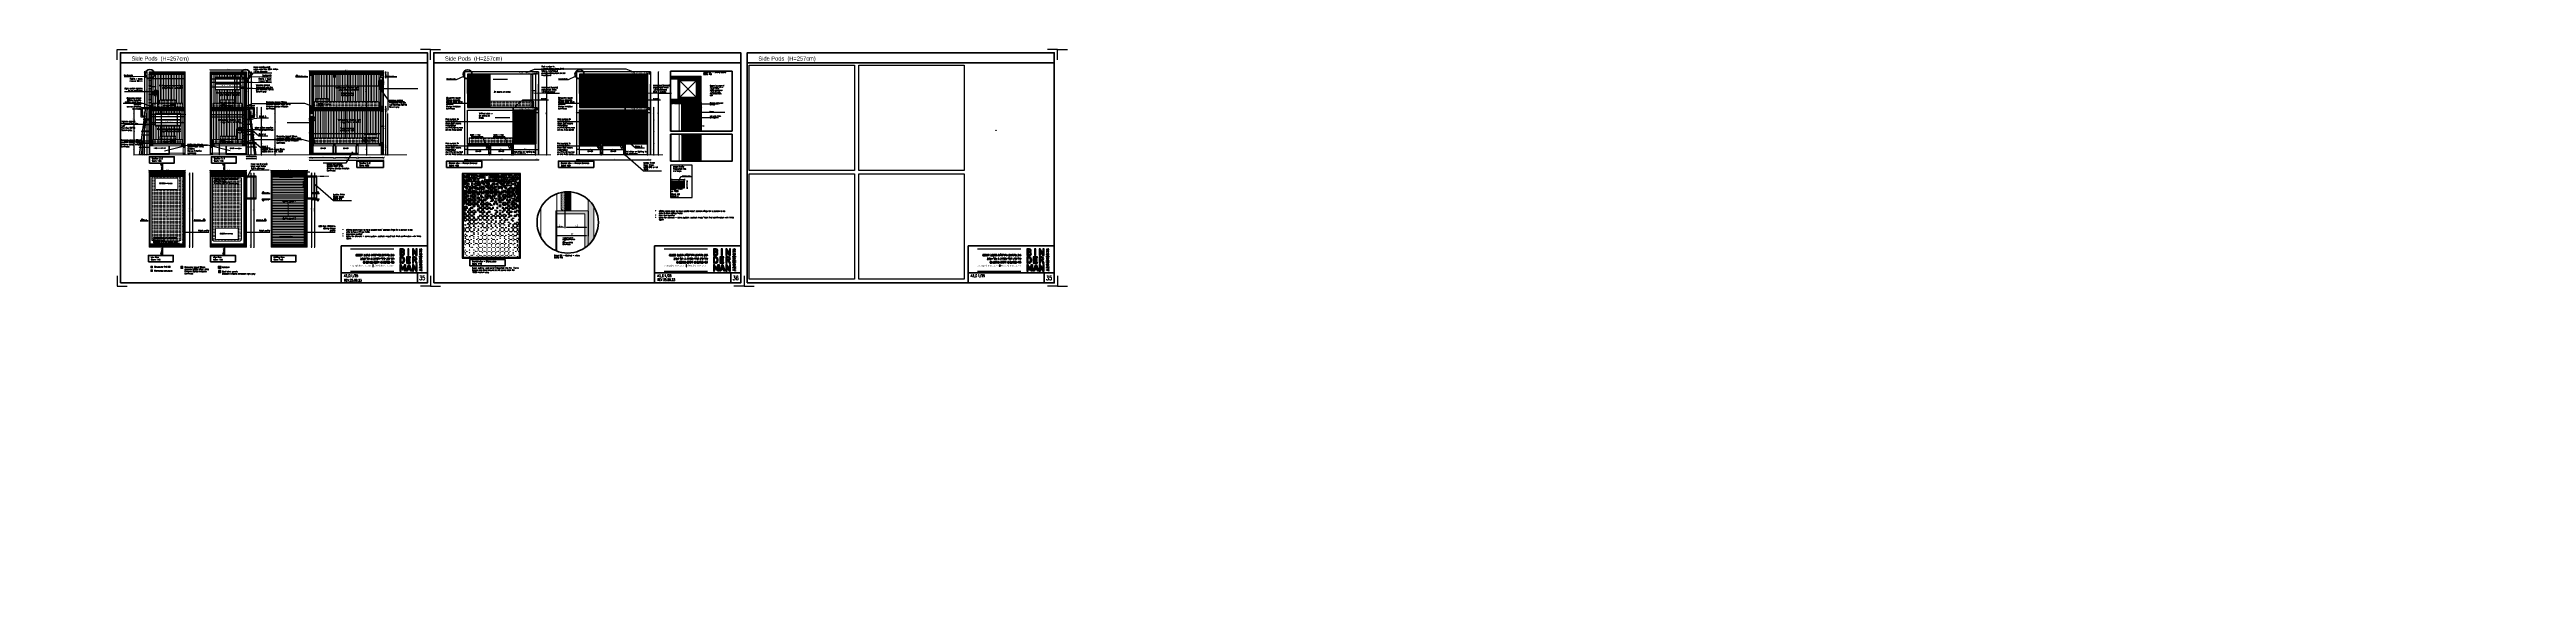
# Model space of a CAD drawing. Header units: millimetres. Extents: x 6676 to 14342, y 3639 to 5293.
import ezdxf

# ---------------------------------------------------------------- set-up
doc = ezdxf.new("R2010")
doc.units = ezdxf.units.MM
for name, pattern in [('949-502A- XREF$0$HIDDEN', [0.375, 0.25, -0.125]), ('C2_105$0$HD', [0.3, 0.2, -0.1]), ('DASHED', [19.05, 12.7, -6.35]), ('HIDDEN', [0.16, 0.08, -0.08]), ('LÍNEAS_OCULTAS', [9.525, 6.35, -3.175])]:
    doc.linetypes.add(name, pattern=pattern)
doc.layers.get('DEFPOINTS').update_dxf_attribs({"color": 254})
for name, color, linetype, lineweight in [('1 - A-dim-work', 8, 'Continuous', 9), ('1 - bed panels', 170, 'Continuous', 9), ('1 - plaster', 1, 'Continuous', 9), ('1 - structure A-WALL', 3, 'Continuous', 18), ('1 - subStructural - Bearing', 132, 'Continuous', 9), ('A-VIEW-30', 6, 'Continuous', 15)]:
    doc.layers.add(name, color=color, linetype=linetype, lineweight=lineweight)
for name, color, linetype in [('A-Ceiling Color Navy', 156, 'DASHED'), ('A-DIM-BLD', 8, 'Continuous'), ('A-dim-work', 8, 'Continuous'), ('A-FURN', 8, 'Continuous'), ('A-HATCH-WALL-IN', 8, 'Continuous'), ('A-VIEW-20', 1, 'Continuous'), ('INST - Hidden Light', 30, 'LÍNEAS_OCULTAS'), ('TEXT', 14, 'Continuous')]:
    doc.layers.add(name, color=color, linetype=linetype)
doc.layers.add('F-Wall Ceiling Dark Green', color=7, linetype='DASHED', lineweight=9, true_color=0x284732)
doc.styles.add('a-dim', font='oron.shx', dxfattribs={"width": 0.8, "oblique": 10})
doc.styles.add('CAMPOS-C', font='ROMANS', dxfattribs={"width": 0.75, "height": 2.2})
doc.styles.add('ENGLISH', font='romans.shx', dxfattribs={"height": 2})
doc.styles.add('hebtovna', font='hebtovna', dxfattribs={"width": 0.7})
doc.styles.add('Recoleta bold', font='')
doc.styles.get("Standard").update_dxf_attribs({"font": 'arial.ttf'})
doc.styles.add('Tahoma', font='tahoma.ttf')
doc.styles.get('Recoleta bold').set_extended_font_data('Recoleta Alt Bold', bold=True)
doc.dimstyles.new('Copy of gl-D10', dxfattribs={"dimtxt": 2, "dimasz": 1, "dimexe": 1, "dimexo": 1, "dimgap": 1, "dimtad": 0, "dimdec": 1, "dimzin": 0, "dimdsep": 46, "dimtxsty": 'hebtovna', "dimblk": 'OBLIQUE', "dimblk1": 'OBLIQUE', "dimblk2": 'OBLIQUE', "dimcen": 0, "dimdle": 0.5, "dimclrd": 256, "dimclre": 256, "dimclrt": 256, "dimadec": 0, "dimazin": 0, "dimtfac": 0.05, "dimtdec": 1, "dimtix": 1, "dimtmove": 2, "dimatfit": 0, "dimfxl": 1, "dimfxlon": 1, "dimtvp": 0.75, "dimtolj": 1, "dimtzin": 0, "dimarcsym": 0})
doc.dimstyles.new('D-50', dxfattribs={"dimtxt": 11, "dimasz": 0.5, "dimexe": 0.2, "dimexo": 0, "dimgap": 0.8, "dimtad": 0, "dimdec": 0, "dimdsep": 46, "dimtxsty": 'Standard', "dimblk": 'ar11', "dimcen": 20, "dimdle": 0.1, "dimse1": 1, "dimse2": 1, "dimclrt": 2, "dimadec": 0, "dimazin": 0, "dimtfac": 1, "dimtdec": 0, "dimtix": 1, "dimtmove": 2, "dimatfit": 3, "dimfxl": 1, "dimtvp": 1, "dimtolj": 1, "dimlwd": -1, "dimlwe": -1, "dimarcsym": 0})
doc.dimstyles.new('DIM_25', dxfattribs={"dimscale": 0, "dimtxt": 10, "dimasz": 1, "dimexe": 3, "dimexo": 30, "dimgap": 3, "dimtad": 1, "dimdec": 0, "dimzin": 0, "dimdsep": 46, "dimtxsty": 'a-dim', "dimblk": 'dim', "dimblk1": 'dim', "dimblk2": 'dim', "dimcen": -0.5, "dimdle": 1.25, "dimse1": 1, "dimse2": 1, "dimclrd": 256, "dimclre": 256, "dimclrt": 256, "dimadec": 0, "dimazin": 0, "dimtfac": 1, "dimtdec": 0, "dimtix": 1, "dimtmove": 1, "dimatfit": 2, "dimldrblk": 'ANTO', "dimfxl": 1, "dimtvp": 0.346154, "dimtolj": 1, "dimtzin": 0, "dimlwd": -1, "dimlwe": -1, "dimarcsym": 0})
doc.dimstyles.new('ISO-25', dxfattribs={"dimtxt": 2.5, "dimasz": 2.5, "dimexe": 1.25, "dimexo": 0.625, "dimtad": 1, "dimtxsty": 'Standard', "dimcen": 2.5, "dimadec": 0, "dimazin": 0, "dimtfac": 1, "dimtmove": 0, "dimatfit": 3, "dimfxl": 1, "dimarcsym": 0})
picture_1 = doc.add_image_def('image1.jpg', size_in_pixel=(1500, 1500))
picture_2 = doc.add_image_def('image2.jpg', size_in_pixel=(1500, 1500))
picture_3 = doc.add_image_def('image3.jpg', size_in_pixel=(1500, 1500))
picture_4 = doc.add_image_def('image4.jpg', size_in_pixel=(1500, 1500))
pattern_1 = [(315, (6809.11257, 6932.57385), (0.168379802, 0.056126601), [0, -0.15875])]
pattern_2 = [(315, (6884.11257, 6932.57386), (0.168379802, 0.056126601), [0, -0.15875])]
pattern_3 = [(0, (0, 0), (0, 6.985), [5.08, -1.905]), (90, (0, 0), (-6.985, 4e-16), [5.08, -1.905])]
pattern_4 = [(0, (0, -1070.152), (0, 6.985), [5.08, -1.905]), (90, (0, -1070.152), (-6.985, 4e-16), [5.08, -1.905])]
pattern_5 = [(135, (39.360994, -199.576797), (-0.0168379802, -0.0056126601), [0, -0.015875])]
pattern_6 = [(270, (-2.6575, 11.2414), (2.5003, -1e-15), [])]
pattern_7 = [(45, (-2, 0), (-0.2245064, 0.2245064), []), (45, (-2, 0.15875), (-0.2245064, 0.2245064), [])]
pattern_8 = [(135, (-331.6467, -1430.928), (-4.4901281, 4e-16), [1.5875, -4.7625]), (225, (-331.6467, -1429.8054), (-4e-16, -4.4901281), [1.5875, -4.7625])]
pattern_9 = [(135, (383.70182, -2341.78494), (-0.1683798023, -0.0561266008), [0, -0.15875])]
pattern_10 = [(45, (-2354.48499, -280.70376), (-0.0561266008, 0.1683798023), [0, -0.15875])]
pattern_11 = [(0, (-6930.7526, -5114.3626), (0, 6.985), [5.08, -1.905]), (90, (-6930.7526, -5114.3626), (-6.985, 4e-16), [5.08, -1.905])]
pattern_12 = [(270, (-6928.7526, -5114.3626), (5.000625, -2e-15), [])]
pattern_13 = [(135, (663.2971, -2021.59586), (-0.168379802, -0.056126601), [0, -0.15875])]
pattern_14 = [(135, (666.09273, -2021.59588), (-0.168379802, -0.056126601), [0, -0.15875])]
pattern_15 = [(135, (666.09273, -2022.59588), (-0.168379802, -0.056126601), [0, -0.15875])]
pattern_16 = [(135, (666.09273, -2031.61416), (-0.168379802, -0.056126601), [0, -0.15875])]
pattern_17 = [(135, (663.2971, -2021.60687), (-0.168379802, -0.056126601), [0, -0.15875])]
pattern_18 = [(135, (673.2971, -2021.59586), (-0.168379802, -0.056126601), [0, -0.15875])]
pattern_19 = [(135, (666.09273, -2021.61416), (-0.168379802, -0.056126601), [0, -0.15875])]
pattern_20 = [(135, (663.2971, -2035.73852), (-0.168379802, -0.056126601), [0, -0.15875])]
pattern_21 = [(135, (663.2971, -2035.74953), (-0.168379802, -0.056126601), [0, -0.15875])]
pattern_22 = [(135, (673.2971, -2035.73852), (-0.168379802, -0.056126601), [0, -0.15875])]

# ---------------------------------------------------------------- blocks, each defined once
blk = doc.blocks.new('A$C70B91C7D')
at = {"layer": 'TEXT', "true_color": 0x311916}
h = blk.add_hatch(color=19, dxfattribs=at)
edge = h.paths.add_edge_path()
edge.add_ellipse((5.23, -0.17), major_axis=(-0.121, 0.121), ratio=1, start_angle=168.5865, end_angle=317.4007)
edge.add_line((5.22, 0), (4.95, 0))
edge.add_line((4.95, 0), (4.95, -0.65))
edge.add_line((4.95, -0.65), (5.23, -0.65))
edge.add_ellipse((5.23, -0.47), major_axis=(-0.126, 0.126), ratio=1, start_angle=134.8239, end_angle=284.9527)
edge = h.paths.add_edge_path(flags=16)
edge.add_line((5.07, -0.11), (5.2, -0.11))
edge.add_ellipse((5.2, -0.19), major_axis=(-0.0526, 0.0526), ratio=1, start_angle=130.8894, end_angle=317.7483, ccw=False)
edge.add_line((5.2, -0.26), (5.07, -0.26))
edge.add_line((5.07, -0.26), (5.07, -0.11))
edge = h.paths.add_edge_path(flags=16)
edge.add_line((5.07, -0.37), (5.21, -0.37))
edge.add_ellipse((5.2, -0.45), major_axis=(0.0568, 0.0568), ratio=1, start_angle=225.9299, end_angle=402.7078, ccw=False)
edge.add_line((5.21, -0.53), (5.07, -0.53))
edge.add_line((5.07, -0.53), (5.07, -0.37))
for points in [[(5.85, 0), (5.73, 0), (5.73, -0.65), (5.85, -0.65)], [(6.3, 0), (6.19, 0), (6.19, -0.65), (6.32, -0.65), (6.32, -0.25), (6.57, -0.65), (6.68, -0.65), (6.68, 0), (6.55, 0), (6.55, -0.39)], [(0.57, -0.58), (0.57, -0.57), (0.57, -0.57), (0.58, -0.57), (0.58, -0.57), (0.55, -0.57), (0.55, -0.57), (0.55, -0.58), (0.55, -0.58), (0.55, -0.58), (0.54, -0.59), (0.54, -0.59), (0.54, -0.6), (0.54, -0.6), (0.54, -0.61), (0.54, -0.61), (0.54, -0.62), (0.55, -0.62), (0.55, -0.61), (0.55, -0.6), (0.55, -0.6), (0.56, -0.59), (0.56, -0.59), (0.56, -0.59), (0.56, -0.58), (0.56, -0.58)], [(0.6, -0.62), (0.6, -0.62), (0.59, -0.61), (0.59, -0.61), (0.59, -0.61), (0.58, -0.61), (0.58, -0.61), (0.57, -0.61), (0.57, -0.61), (0.57, -0.61), (0.56, -0.61), (0.56, -0.61), (0.56, -0.61), (0.55, -0.62), (0.54, -0.62), (0.54, -0.62), (0.54, -0.63), (0.54, -0.63), (0.54, -0.64), (0.54, -0.65), (0.54, -0.65), (0.54, -0.66), (0.54, -0.66), (0.54, -0.67), (0.54, -0.67), (0.54, -0.67), (0.54, -0.68), (0.55, -0.68), (0.55, -0.69), (0.55, -0.69), (0.56, -0.69), (0.56, -0.7), (0.56, -0.7), (0.56, -0.7), (0.57, -0.7), (0.57, -0.7), (0.57, -0.7), (0.58, -0.7), (0.58, -0.7), (0.59, -0.7), (0.59, -0.69), (0.59, -0.69), (0.59, -0.69), (0.6, -0.69), (0.6, -0.68), (0.57, -0.68), (0.57, -0.68), (0.57, -0.68), (0.56, -0.68), (0.56, -0.68), (0.56, -0.67), (0.56, -0.67), (0.55, -0.66), (0.55, -0.66), (0.55, -0.66), (0.55, -0.65), (0.55, -0.65), (0.55, -0.64), (0.55, -0.63), (0.55, -0.63), (0.55, -0.63), (0.56, -0.63), (0.56, -0.62), (0.56, -0.62), (0.57, -0.62), (0.57, -0.62)], [(0.6, -0.56), (0.6, -0.56), (0.59, -0.55), (0.59, -0.55), (0.59, -0.55), (0.58, -0.55), (0.58, -0.55), (0.58, -0.56), (0.57, -0.56), (0.57, -0.56), (0.56, -0.56), (0.56, -0.56), (0.56, -0.57), (0.55, -0.57), (0.58, -0.57), (0.59, -0.57), (0.59, -0.57), (0.59, -0.57), (0.6, -0.57), (0.6, -0.57)], [(0.61, -0.63), (0.6, -0.63), (0.6, -0.62), (0.6, -0.62), (0.57, -0.62), (0.57, -0.62), (0.58, -0.62), (0.58, -0.62), (0.59, -0.63), (0.59, -0.63), (0.59, -0.63), (0.59, -0.64), (0.59, -0.64), (0.59, -0.65), (0.59, -0.65), (0.59, -0.66), (0.59, -0.66), (0.59, -0.67), (0.59, -0.67), (0.59, -0.68), (0.58, -0.68), (0.58, -0.68), (0.58, -0.68), (0.57, -0.68), (0.6, -0.68), (0.6, -0.68), (0.6, -0.68), (0.61, -0.67), (0.61, -0.67), (0.61, -0.66), (0.61, -0.66), (0.61, -0.65), (0.61, -0.65), (0.61, -0.64), (0.61, -0.63)], [(0.69, -0.69), (0.69, -0.69), (0.66, -0.68), (0.66, -0.68), (0.66, -0.68), (0.65, -0.68), (0.65, -0.68), (0.65, -0.68), (0.64, -0.68), (0.64, -0.67), (0.64, -0.67), (0.63, -0.67), (0.63, -0.69), (0.64, -0.69), (0.64, -0.69), (0.64, -0.69), (0.65, -0.7), (0.65, -0.7), (0.66, -0.7), (0.66, -0.7), (0.66, -0.7), (0.67, -0.7), (0.67, -0.7), (0.68, -0.7), (0.68, -0.7), (0.68, -0.69), (0.68, -0.69), (0.69, -0.69)], [(0.69, -0.57), (0.69, -0.56), (0.69, -0.56), (0.68, -0.56), (0.68, -0.56), (0.68, -0.55), (0.67, -0.55), (0.67, -0.55), (0.66, -0.55), (0.66, -0.55), (0.65, -0.56), (0.65, -0.56), (0.65, -0.56), (0.64, -0.56), (0.64, -0.56), (0.64, -0.56), (0.64, -0.58), (0.64, -0.58), (0.64, -0.58), (0.64, -0.58), (0.64, -0.58), (0.65, -0.57), (0.65, -0.57), (0.66, -0.57), (0.66, -0.57), (0.66, -0.57), (0.7, -0.57)], [(0.7, -0.58), (0.7, -0.57), (0.7, -0.57), (0.66, -0.57), (0.67, -0.57), (0.67, -0.57), (0.67, -0.57), (0.68, -0.57), (0.68, -0.58), (0.68, -0.58), (0.68, -0.58), (0.68, -0.59), (0.68, -0.59), (0.68, -0.6), (0.68, -0.6), (0.68, -0.61), (0.67, -0.61), (0.67, -0.61), (0.67, -0.61), (0.66, -0.61), (0.66, -0.61), (0.66, -0.63), (0.66, -0.63), (0.66, -0.63), (0.67, -0.63), (0.67, -0.63), (0.68, -0.63), (0.68, -0.63), (0.68, -0.64), (0.68, -0.64), (0.69, -0.64), (0.69, -0.65), (0.69, -0.65), (0.69, -0.66), (0.69, -0.66), (0.68, -0.67), (0.68, -0.67), (0.68, -0.67), (0.68, -0.67), (0.68, -0.68), (0.67, -0.68), (0.67, -0.68), (0.67, -0.68), (0.66, -0.68), (0.69, -0.69), (0.69, -0.68), (0.7, -0.68), (0.7, -0.67), (0.7, -0.67), (0.7, -0.67), (0.7, -0.66), (0.7, -0.65), (0.7, -0.65), (0.7, -0.64), (0.7, -0.64), (0.7, -0.64), (0.7, -0.63), (0.69, -0.63), (0.69, -0.63), (0.69, -0.63), (0.69, -0.62), (0.68, -0.62), (0.68, -0.62), (0.68, -0.62), (0.68, -0.62), (0.69, -0.61), (0.69, -0.61), (0.69, -0.61), (0.69, -0.61), (0.7, -0.6), (0.7, -0.6), (0.7, -0.59), (0.7, -0.59), (0.7, -0.58)], [(0.79, -0.69), (0.79, -0.68), (0.79, -0.68), (0.76, -0.68), (0.76, -0.68), (0.75, -0.68), (0.75, -0.68), (0.75, -0.68), (0.74, -0.68), (0.74, -0.67), (0.74, -0.67), (0.73, -0.67), (0.73, -0.67), (0.73, -0.69), (0.73, -0.69), (0.74, -0.69), (0.74, -0.69), (0.75, -0.7), (0.75, -0.7), (0.75, -0.7), (0.76, -0.7), (0.76, -0.7), (0.77, -0.7), (0.77, -0.7), (0.77, -0.7), (0.78, -0.69), (0.78, -0.69), (0.78, -0.69)], [(0.8, -0.56), (0.74, -0.56), (0.74, -0.63), (0.74, -0.63), (0.74, -0.63), (0.75, -0.63), (0.75, -0.63), (0.76, -0.63), (0.76, -0.63), (0.79, -0.62), (0.79, -0.62), (0.78, -0.62), (0.78, -0.61), (0.78, -0.61), (0.78, -0.61), (0.75, -0.61), (0.75, -0.57), (0.8, -0.57)], [(0.8, -0.64), (0.8, -0.63), (0.8, -0.63), (0.79, -0.63), (0.79, -0.62), (0.76, -0.63), (0.76, -0.63), (0.77, -0.63), (0.77, -0.63), (0.77, -0.63), (0.77, -0.63), (0.78, -0.63), (0.78, -0.63), (0.78, -0.64), (0.78, -0.64), (0.78, -0.65), (0.78, -0.65), (0.78, -0.65), (0.78, -0.66), (0.78, -0.66), (0.78, -0.66), (0.78, -0.67), (0.78, -0.67), (0.78, -0.67), (0.78, -0.68), (0.77, -0.68), (0.77, -0.68), (0.76, -0.68), (0.79, -0.68), (0.79, -0.68), (0.79, -0.68), (0.8, -0.67), (0.8, -0.67), (0.8, -0.66), (0.8, -0.66), (0.8, -0.65), (0.8, -0.65), (0.8, -0.64)], [(0.88, -0.56), (0.87, -0.56), (0.87, -0.55), (0.86, -0.55), (0.86, -0.55), (0.86, -0.55), (0.85, -0.56), (0.85, -0.56), (0.84, -0.56), (0.84, -0.56), (0.84, -0.57), (0.84, -0.57), (0.84, -0.57), (0.83, -0.58), (0.83, -0.58), (0.83, -0.58), (0.83, -0.59), (0.83, -0.59), (0.83, -0.6), (0.83, -0.61), (0.83, -0.61), (0.83, -0.62), (0.83, -0.63), (0.83, -0.63), (0.83, -0.63), (0.83, -0.64), (0.83, -0.65), (0.83, -0.65), (0.83, -0.66), (0.83, -0.66), (0.83, -0.67), (0.83, -0.67), (0.83, -0.68), (0.84, -0.68), (0.84, -0.68), (0.86, -0.68), (0.86, -0.68), (0.86, -0.68), (0.85, -0.68), (0.85, -0.68), (0.85, -0.67), (0.85, -0.67), (0.85, -0.67), (0.84, -0.66), (0.84, -0.66), (0.84, -0.65), (0.84, -0.65), (0.84, -0.64), (0.84, -0.64), (0.84, -0.63), (0.84, -0.63), (0.84, -0.62), (0.84, -0.62), (0.84, -0.61), (0.84, -0.61), (0.84, -0.6), (0.84, -0.6), (0.84, -0.59), (0.85, -0.59), (0.85, -0.58), (0.85, -0.58), (0.85, -0.58), (0.85, -0.57), (0.85, -0.57), (0.86, -0.57), (0.86, -0.57), (0.89, -0.57), (0.89, -0.57), (0.88, -0.56), (0.88, -0.56)], [(0.89, -0.58), (0.89, -0.57), (0.89, -0.57), (0.86, -0.57), (0.87, -0.57), (0.87, -0.57), (0.87, -0.57), (0.87, -0.57), (0.88, -0.58), (0.88, -0.58), (0.88, -0.59), (0.88, -0.59), (0.88, -0.6), (0.88, -0.6), (0.88, -0.6), (0.88, -0.61), (0.88, -0.61), (0.88, -0.62), (0.88, -0.63), (0.88, -0.63), (0.88, -0.64), (0.88, -0.64), (0.88, -0.65), (0.88, -0.65), (0.88, -0.65), (0.88, -0.66), (0.88, -0.66), (0.88, -0.67), (0.88, -0.67), (0.88, -0.68), (0.87, -0.68), (0.87, -0.68), (0.87, -0.68), (0.86, -0.68), (0.84, -0.68), (0.84, -0.69), (0.84, -0.69), (0.85, -0.69), (0.85, -0.7), (0.85, -0.7), (0.86, -0.7), (0.86, -0.7), (0.87, -0.7), (0.87, -0.7), (0.87, -0.7), (0.88, -0.69), (0.88, -0.69), (0.88, -0.69), (0.89, -0.69), (0.89, -0.68), (0.89, -0.68), (0.89, -0.68), (0.89, -0.67), (0.89, -0.67), (0.9, -0.66), (0.9, -0.66), (0.9, -0.65), (0.9, -0.65), (0.9, -0.64), (0.9, -0.63), (0.9, -0.63), (0.9, -0.62), (0.9, -0.62), (0.9, -0.61), (0.9, -0.61), (0.9, -0.6), (0.9, -0.59), (0.9, -0.59), (0.89, -0.58), (0.89, -0.58)], [(0.94, -0.64), (0.94, -0.64), (0.94, -0.64), (0.94, -0.63), (0.95, -0.63), (0.95, -0.63), (0.94, -0.63), (0.93, -0.63), (0.93, -0.63), (0.93, -0.64), (0.93, -0.64), (0.93, -0.64), (0.92, -0.65), (0.92, -0.65), (0.92, -0.66), (0.92, -0.66), (0.92, -0.66), (0.92, -0.67), (0.93, -0.67), (0.93, -0.68), (0.93, -0.68), (0.93, -0.69), (0.93, -0.69), (0.94, -0.69), (0.94, -0.69), (0.94, -0.7), (0.95, -0.7), (0.95, -0.7), (0.96, -0.7), (0.96, -0.7), (0.96, -0.7), (0.97, -0.7), (0.97, -0.7), (0.98, -0.7), (0.98, -0.69), (0.98, -0.69), (0.99, -0.69), (0.99, -0.69), (0.96, -0.68), (0.96, -0.68), (0.95, -0.68), (0.95, -0.68), (0.94, -0.68), (0.94, -0.68), (0.94, -0.67), (0.94, -0.67), (0.94, -0.66), (0.94, -0.66), (0.94, -0.65), (0.94, -0.65)], [(0.98, -0.56), (0.98, -0.56), (0.97, -0.56), (0.97, -0.55), (0.96, -0.55), (0.96, -0.55), (0.96, -0.55), (0.95, -0.55), (0.95, -0.56), (0.94, -0.56), (0.94, -0.56), (0.94, -0.56), (0.93, -0.57), (0.96, -0.57), (0.96, -0.57), (0.97, -0.57), (0.97, -0.57), (0.97, -0.57), (0.97, -0.57), (0.98, -0.58), (0.98, -0.58), (0.98, -0.59), (0.98, -0.59), (0.98, -0.6), (0.98, -0.6), (0.98, -0.6), (0.97, -0.61), (0.97, -0.61), (0.97, -0.62), (0.94, -0.62), (0.94, -0.62), (0.94, -0.62), (0.94, -0.62), (0.94, -0.63), (0.95, -0.63), (0.95, -0.63), (0.96, -0.63), (0.96, -0.63), (0.96, -0.63), (0.97, -0.63), (0.97, -0.63), (0.97, -0.64), (0.98, -0.64), (0.98, -0.65), (0.98, -0.65), (0.98, -0.65), (0.98, -0.66), (0.98, -0.66), (0.98, -0.67), (0.98, -0.67), (0.98, -0.68), (0.97, -0.68), (0.97, -0.68), (0.96, -0.68), (0.96, -0.68), (0.99, -0.69), (0.99, -0.68), (0.99, -0.68), (0.99, -0.67), (0.99, -0.67), (1, -0.66), (1, -0.66), (1, -0.66), (1, -0.65), (0.99, -0.65), (0.99, -0.64), (0.99, -0.64), (0.99, -0.64), (0.99, -0.63), (0.98, -0.63), (0.98, -0.63), (0.98, -0.62), (0.98, -0.62), (0.98, -0.62), (0.98, -0.62), (0.99, -0.61), (0.99, -0.61), (0.99, -0.6), (0.99, -0.6), (0.99, -0.59), (0.99, -0.59), (0.99, -0.59), (0.99, -0.58), (0.99, -0.58), (0.99, -0.57), (0.99, -0.57), (0.98, -0.56), (0.98, -0.56)], [(0.95, -0.57), (0.96, -0.57), (0.96, -0.57), (0.93, -0.57), (0.93, -0.57), (0.93, -0.57), (0.93, -0.58), (0.93, -0.58), (0.93, -0.59), (0.93, -0.59), (0.93, -0.6), (0.93, -0.6), (0.93, -0.61), (0.93, -0.61), (0.93, -0.61), (0.94, -0.62), (0.97, -0.62), (0.97, -0.62), (0.96, -0.62), (0.96, -0.61), (0.96, -0.61), (0.95, -0.61), (0.95, -0.61), (0.95, -0.6), (0.94, -0.6), (0.94, -0.6), (0.94, -0.59), (0.94, -0.59), (0.94, -0.59), (0.94, -0.58), (0.94, -0.58), (0.95, -0.57), (0.95, -0.57)], [(1.07, -0.92), (1.06, -0.91), (1.04, -0.91), (0.99, -0.91), (0.99, -0.93), (1.04, -0.93), (1.05, -0.93), (1.06, -0.94), (1.07, -0.95), (1.08, -0.97), (1.08, -0.98), (1.08, -1.03), (0.99, -1.03), (0.99, -1.06), (1.12, -1.06), (1.12, -1.03), (1.1, -1.03), (1.1, -0.98), (1.1, -0.96), (1.09, -0.94), (1.08, -0.93)], [(1.07, -0.56), (1.07, -0.56), (1.06, -0.55), (1.06, -0.55), (1.05, -0.55), (1.05, -0.55), (1.05, -0.56), (1.04, -0.56), (1.04, -0.56), (1.04, -0.56), (1.03, -0.57), (1.03, -0.57), (1.03, -0.57), (1.03, -0.58), (1.03, -0.58), (1.03, -0.58), (1.02, -0.59), (1.02, -0.59), (1.02, -0.6), (1.02, -0.61), (1.02, -0.61), (1.02, -0.62), (1.02, -0.63), (1.02, -0.63), (1.02, -0.63), (1.02, -0.64), (1.02, -0.65), (1.02, -0.65), (1.02, -0.66), (1.02, -0.66), (1.03, -0.67), (1.03, -0.67), (1.03, -0.68), (1.03, -0.68), (1.03, -0.68), (1.06, -0.68), (1.05, -0.68), (1.05, -0.68), (1.05, -0.68), (1.05, -0.68), (1.04, -0.67), (1.04, -0.67), (1.04, -0.67), (1.04, -0.66), (1.04, -0.66), (1.04, -0.65), (1.04, -0.65), (1.04, -0.64), (1.04, -0.64), (1.04, -0.63), (1.04, -0.63), (1.04, -0.62), (1.04, -0.62), (1.04, -0.61), (1.04, -0.61), (1.04, -0.6), (1.04, -0.6), (1.04, -0.59), (1.04, -0.59), (1.04, -0.58), (1.04, -0.58), (1.04, -0.58), (1.05, -0.57), (1.05, -0.57), (1.05, -0.57), (1.06, -0.57), (1.08, -0.57), (1.08, -0.57), (1.08, -0.56), (1.07, -0.56)], [(1.09, -0.58), (1.09, -0.58), (1.09, -0.58), (1.08, -0.57), (1.08, -0.57), (1.06, -0.57), (1.06, -0.57), (1.06, -0.57), (1.07, -0.57), (1.07, -0.57), (1.07, -0.58), (1.07, -0.58), (1.07, -0.59), (1.07, -0.59), (1.08, -0.6), (1.08, -0.6), (1.08, -0.6), (1.08, -0.61), (1.08, -0.61), (1.08, -0.62), (1.08, -0.63), (1.08, -0.63), (1.08, -0.64), (1.08, -0.64), (1.08, -0.65), (1.08, -0.65), (1.08, -0.65), (1.08, -0.66), (1.07, -0.66), (1.07, -0.67), (1.07, -0.67), (1.07, -0.68), (1.07, -0.68), (1.07, -0.68), (1.06, -0.68), (1.06, -0.68), (1.03, -0.68), (1.03, -0.69), (1.04, -0.69), (1.04, -0.69), (1.04, -0.7), (1.05, -0.7), (1.05, -0.7), (1.06, -0.7), (1.06, -0.7), (1.06, -0.7), (1.07, -0.7), (1.07, -0.69), (1.08, -0.69), (1.08, -0.69), (1.08, -0.69), (1.08, -0.68), (1.08, -0.68), (1.09, -0.68), (1.09, -0.67), (1.09, -0.67), (1.09, -0.66), (1.09, -0.66), (1.09, -0.65), (1.09, -0.65), (1.09, -0.64), (1.09, -0.63), (1.09, -0.63), (1.09, -0.62), (1.09, -0.62), (1.09, -0.61), (1.09, -0.61), (1.09, -0.6), (1.09, -0.59), (1.09, -0.59)], [(1.19, -0.56), (1.12, -0.56), (1.12, -0.57), (1.18, -0.57), (1.13, -0.7), (1.14, -0.7), (1.19, -0.58)], [(1.19, -0.91), (1.15, -0.91), (1.15, -0.93), (1.16, -0.93), (1.16, -0.98), (1.19, -0.98)], [(1.29, -0.92), (1.28, -0.91), (1.26, -0.91), (1.21, -0.91), (1.21, -0.93), (1.26, -0.93), (1.27, -0.93), (1.29, -0.94), (1.29, -0.95), (1.3, -0.97), (1.3, -0.98), (1.3, -1.03), (1.21, -1.03), (1.21, -1.06), (1.34, -1.06), (1.34, -1.03), (1.32, -1.03), (1.32, -0.98), (1.32, -0.96), (1.31, -0.94), (1.31, -0.93)], [(1.29, -1.29), (1.3, -1.29), (1.3, -1.29), (1.3, -1.28), (1.3, -1.28), (1.31, -1.28), (1.28, -1.28), (1.28, -1.29), (1.28, -1.29), (1.28, -1.29), (1.28, -1.29), (1.28, -1.29), (1.28, -1.3), (1.28, -1.3), (1.27, -1.3), (1.27, -1.31), (1.27, -1.31), (1.27, -1.31), (1.27, -1.32), (1.27, -1.32), (1.27, -1.33), (1.27, -1.33), (1.27, -1.34), (1.27, -1.34), (1.27, -1.34), (1.27, -1.35), (1.27, -1.35), (1.27, -1.35), (1.27, -1.36), (1.27, -1.36), (1.27, -1.37), (1.27, -1.37), (1.27, -1.37), (1.27, -1.38), (1.28, -1.38), (1.28, -1.38), (1.28, -1.39), (1.28, -1.39), (1.28, -1.39), (1.28, -1.39), (1.28, -1.4), (1.28, -1.4), (1.28, -1.4), (1.29, -1.4), (1.29, -1.41), (1.29, -1.41), (1.29, -1.41), (1.3, -1.41), (1.3, -1.41), (1.3, -1.41), (1.3, -1.41), (1.31, -1.41), (1.31, -1.41), (1.31, -1.41), (1.31, -1.41), (1.32, -1.41), (1.32, -1.41), (1.32, -1.41), (1.32, -1.41), (1.33, -1.41), (1.33, -1.4), (1.33, -1.4), (1.33, -1.4), (1.31, -1.4), (1.3, -1.4), (1.3, -1.4), (1.3, -1.39), (1.3, -1.39), (1.3, -1.39), (1.29, -1.39), (1.29, -1.39), (1.29, -1.38), (1.29, -1.38), (1.29, -1.38), (1.29, -1.37), (1.29, -1.37), (1.29, -1.36), (1.29, -1.36), (1.29, -1.36), (1.29, -1.36), (1.29, -1.35), (1.29, -1.35), (1.29, -1.34), (1.29, -1.34), (1.29, -1.34), (1.29, -1.33), (1.29, -1.33), (1.29, -1.33), (1.29, -1.32), (1.29, -1.32), (1.29, -1.32), (1.29, -1.31), (1.29, -1.31), (1.29, -1.3), (1.29, -1.3), (1.29, -1.3), (1.29, -1.3), (1.29, -1.29)], [(1.34, -1.32), (1.34, -1.32), (1.34, -1.31), (1.34, -1.31), (1.34, -1.31), (1.34, -1.3), (1.34, -1.3), (1.34, -1.3), (1.34, -1.29), (1.34, -1.29), (1.34, -1.29), (1.33, -1.29), (1.33, -1.28), (1.33, -1.28), (1.33, -1.28), (1.33, -1.28), (1.33, -1.27), (1.32, -1.27), (1.32, -1.27), (1.32, -1.27), (1.32, -1.27), (1.31, -1.27), (1.31, -1.27), (1.31, -1.27), (1.31, -1.27), (1.3, -1.27), (1.3, -1.27), (1.3, -1.27), (1.29, -1.27), (1.29, -1.27), (1.29, -1.27), (1.29, -1.27), (1.29, -1.28), (1.28, -1.28), (1.28, -1.28), (1.31, -1.28), (1.31, -1.28), (1.31, -1.28), (1.31, -1.29), (1.32, -1.29), (1.32, -1.29), (1.32, -1.29), (1.32, -1.29), (1.32, -1.3), (1.32, -1.3), (1.32, -1.3), (1.33, -1.31), (1.33, -1.31), (1.33, -1.32), (1.33, -1.32), (1.33, -1.32), (1.33, -1.32), (1.33, -1.33), (1.33, -1.33), (1.33, -1.34), (1.33, -1.34), (1.33, -1.34), (1.33, -1.35), (1.33, -1.35), (1.33, -1.35), (1.33, -1.36), (1.33, -1.36), (1.33, -1.36), (1.33, -1.37), (1.33, -1.37), (1.33, -1.38), (1.32, -1.38), (1.32, -1.38), (1.32, -1.38), (1.32, -1.39), (1.32, -1.39), (1.32, -1.39), (1.32, -1.39), (1.31, -1.4), (1.31, -1.4), (1.31, -1.4), (1.33, -1.4), (1.33, -1.39), (1.33, -1.39), (1.34, -1.39), (1.34, -1.39), (1.34, -1.39), (1.34, -1.38), (1.34, -1.38), (1.34, -1.38), (1.34, -1.37), (1.34, -1.37), (1.34, -1.37), (1.34, -1.36), (1.34, -1.36), (1.34, -1.35), (1.34, -1.35), (1.34, -1.34), (1.34, -1.34), (1.34, -1.34), (1.34, -1.33), (1.34, -1.33), (1.34, -1.33)], [(1.4, -0.56), (1.39, -0.55), (1.38, -0.55), (1.37, -0.55), (1.32, -0.55), (1.32, -0.57), (1.37, -0.57), (1.38, -0.57), (1.39, -0.58), (1.39, -0.58), (1.4, -0.59), (1.4, -0.59), (1.41, -0.6), (1.41, -0.61), (1.41, -0.62), (1.41, -0.67), (1.32, -0.67), (1.32, -0.7), (1.45, -0.7), (1.45, -0.67), (1.43, -0.67), (1.43, -0.62), (1.43, -0.61), (1.43, -0.59), (1.42, -0.58), (1.42, -0.57), (1.41, -0.56)], [(1.48, -0.91), (1.46, -0.91), (1.46, -0.98), (1.46, -0.99), (1.45, -0.99), (1.45, -0.98), (1.38, -0.91), (1.37, -0.92), (1.39, -0.95), (1.38, -0.96), (1.38, -0.97), (1.37, -0.98), (1.37, -0.99), (1.37, -1.06), (1.39, -1.06), (1.39, -0.98), (1.4, -0.98), (1.4, -0.97), (1.41, -0.98), (1.47, -1.06), (1.49, -1.04), (1.46, -1.01), (1.47, -1), (1.48, -0.99), (1.48, -0.98), (1.48, -0.97)], [(1.42, -1.27), (1.42, -1.27), (1.42, -1.27), (1.41, -1.27), (1.41, -1.27), (1.41, -1.27), (1.41, -1.27), (1.4, -1.27), (1.4, -1.27), (1.4, -1.27), (1.4, -1.27), (1.39, -1.27), (1.39, -1.27), (1.39, -1.27), (1.38, -1.27), (1.38, -1.27), (1.38, -1.27), (1.38, -1.27), (1.37, -1.27), (1.37, -1.28), (1.37, -1.3), (1.37, -1.3), (1.37, -1.29), (1.38, -1.29), (1.38, -1.29), (1.38, -1.29), (1.38, -1.29), (1.38, -1.29), (1.39, -1.29), (1.39, -1.29), (1.39, -1.28), (1.4, -1.28), (1.4, -1.28), (1.43, -1.28), (1.43, -1.28), (1.43, -1.28), (1.42, -1.28)], [(1.43, -1.4), (1.43, -1.4), (1.4, -1.4), (1.4, -1.4), (1.39, -1.4), (1.39, -1.4), (1.39, -1.39), (1.38, -1.39), (1.38, -1.39), (1.38, -1.39), (1.38, -1.39), (1.37, -1.39), (1.37, -1.39), (1.37, -1.38), (1.37, -1.38), (1.37, -1.4), (1.37, -1.41), (1.37, -1.41), (1.38, -1.41), (1.38, -1.41), (1.38, -1.41), (1.38, -1.41), (1.39, -1.41), (1.39, -1.41), (1.39, -1.41), (1.39, -1.41), (1.4, -1.41), (1.4, -1.41), (1.4, -1.41), (1.41, -1.41), (1.41, -1.41), (1.41, -1.41), (1.41, -1.41), (1.42, -1.41), (1.42, -1.41), (1.42, -1.4), (1.42, -1.4)], [(1.43, -1.29), (1.43, -1.28), (1.4, -1.28), (1.4, -1.28), (1.4, -1.28), (1.41, -1.28), (1.41, -1.29), (1.41, -1.29), (1.41, -1.29), (1.41, -1.29), (1.41, -1.29), (1.42, -1.29), (1.42, -1.3), (1.42, -1.3), (1.42, -1.3), (1.42, -1.31), (1.42, -1.31), (1.42, -1.31), (1.42, -1.32), (1.41, -1.32), (1.41, -1.32), (1.41, -1.32), (1.41, -1.32), (1.4, -1.33), (1.4, -1.33), (1.4, -1.33), (1.4, -1.33), (1.39, -1.33), (1.39, -1.34), (1.4, -1.34), (1.4, -1.34), (1.4, -1.34), (1.4, -1.34), (1.41, -1.34), (1.41, -1.34), (1.41, -1.35), (1.41, -1.35), (1.41, -1.35), (1.42, -1.35), (1.42, -1.35), (1.42, -1.36), (1.42, -1.36), (1.42, -1.36), (1.42, -1.37), (1.42, -1.37), (1.42, -1.37), (1.42, -1.38), (1.42, -1.38), (1.42, -1.38), (1.42, -1.39), (1.41, -1.39), (1.41, -1.39), (1.41, -1.39), (1.41, -1.39), (1.4, -1.4), (1.4, -1.4), (1.4, -1.4), (1.43, -1.4), (1.43, -1.4), (1.43, -1.39), (1.43, -1.39), (1.43, -1.39), (1.43, -1.38), (1.43, -1.38), (1.43, -1.38), (1.43, -1.37), (1.44, -1.37), (1.44, -1.37), (1.43, -1.36), (1.43, -1.36), (1.43, -1.36), (1.43, -1.35), (1.43, -1.35), (1.43, -1.35), (1.43, -1.35), (1.43, -1.34), (1.42, -1.34), (1.42, -1.34), (1.42, -1.34), (1.42, -1.34), (1.42, -1.33), (1.41, -1.33), (1.41, -1.33), (1.41, -1.33), (1.42, -1.33), (1.42, -1.33), (1.42, -1.33), (1.42, -1.32), (1.43, -1.32), (1.43, -1.32), (1.43, -1.32), (1.43, -1.32), (1.43, -1.31), (1.43, -1.31), (1.43, -1.3), (1.43, -1.3), (1.43, -1.3), (1.43, -1.3), (1.43, -1.29), (1.43, -1.29)], [(1.49, -1.34), (1.45, -1.34), (1.45, -1.36), (1.49, -1.36)], [(1.51, -0.55), (1.48, -0.55), (1.48, -0.57), (1.49, -0.57), (1.49, -0.7), (1.51, -0.7)], [(1.56, -1.29), (1.56, -1.29), (1.56, -1.29), (1.56, -1.29), (1.57, -1.29), (1.57, -1.28), (1.57, -1.28), (1.58, -1.28), (1.55, -1.28), (1.54, -1.28), (1.54, -1.29), (1.54, -1.29), (1.54, -1.29), (1.54, -1.3), (1.54, -1.3), (1.54, -1.3), (1.53, -1.3), (1.53, -1.31), (1.53, -1.31), (1.53, -1.32), (1.53, -1.32), (1.53, -1.32), (1.53, -1.33), (1.53, -1.33), (1.53, -1.33), (1.53, -1.34), (1.53, -1.34), (1.53, -1.34), (1.53, -1.35), (1.53, -1.35), (1.53, -1.35), (1.53, -1.36), (1.53, -1.36), (1.53, -1.37), (1.53, -1.37), (1.53, -1.37), (1.53, -1.38), (1.53, -1.38), (1.53, -1.38), (1.53, -1.38), (1.53, -1.39), (1.54, -1.39), (1.54, -1.39), (1.54, -1.4), (1.57, -1.4), (1.56, -1.4), (1.56, -1.4), (1.56, -1.4), (1.56, -1.39), (1.55, -1.39), (1.55, -1.39), (1.55, -1.39), (1.55, -1.38), (1.55, -1.38), (1.55, -1.38), (1.55, -1.37), (1.54, -1.37), (1.54, -1.37), (1.54, -1.36), (1.54, -1.36), (1.54, -1.36), (1.54, -1.35), (1.54, -1.35), (1.54, -1.35), (1.54, -1.35), (1.54, -1.34), (1.55, -1.34), (1.55, -1.34), (1.55, -1.34), (1.55, -1.34), (1.56, -1.34), (1.56, -1.34), (1.56, -1.34), (1.56, -1.34), (1.59, -1.33), (1.59, -1.33), (1.54, -1.33), (1.54, -1.33), (1.54, -1.32), (1.54, -1.32), (1.55, -1.32), (1.55, -1.31), (1.55, -1.31), (1.55, -1.31), (1.55, -1.3), (1.55, -1.3), (1.55, -1.3), (1.55, -1.3), (1.56, -1.29)], [(1.66, -0.55), (1.63, -0.55), (1.63, -0.6), (1.63, -0.61), (1.63, -0.62), (1.62, -0.62), (1.62, -0.62), (1.56, -0.55), (1.54, -0.56), (1.63, -0.67), (1.54, -0.67), (1.54, -0.7), (1.65, -0.7), (1.66, -0.68), (1.64, -0.64), (1.64, -0.64), (1.65, -0.63), (1.65, -0.62), (1.65, -0.61), (1.66, -0.6)], [(1.6, -1.35), (1.6, -1.34), (1.6, -1.34), (1.6, -1.34), (1.59, -1.34), (1.59, -1.33), (1.56, -1.34), (1.57, -1.34), (1.57, -1.34), (1.57, -1.34), (1.57, -1.34), (1.58, -1.34), (1.58, -1.34), (1.58, -1.34), (1.58, -1.34), (1.58, -1.35), (1.58, -1.35), (1.58, -1.35), (1.59, -1.36), (1.59, -1.36), (1.59, -1.37), (1.59, -1.37), (1.59, -1.37), (1.58, -1.38), (1.58, -1.38), (1.58, -1.38), (1.58, -1.39), (1.58, -1.39), (1.58, -1.39), (1.58, -1.39), (1.57, -1.39), (1.57, -1.4), (1.57, -1.4), (1.57, -1.4), (1.54, -1.4), (1.54, -1.4), (1.54, -1.4), (1.54, -1.4), (1.55, -1.41), (1.55, -1.41), (1.55, -1.41), (1.55, -1.41), (1.56, -1.41), (1.56, -1.41), (1.56, -1.41), (1.57, -1.41), (1.57, -1.41), (1.57, -1.41), (1.57, -1.41), (1.58, -1.41), (1.58, -1.41), (1.58, -1.41), (1.58, -1.41), (1.59, -1.4), (1.59, -1.4), (1.59, -1.4), (1.59, -1.4), (1.59, -1.39), (1.6, -1.39), (1.6, -1.39), (1.6, -1.38), (1.6, -1.38), (1.6, -1.38), (1.6, -1.38), (1.6, -1.37), (1.6, -1.37), (1.6, -1.36), (1.6, -1.36), (1.6, -1.36), (1.6, -1.35), (1.6, -1.35)], [(1.59, -1.27), (1.59, -1.27), (1.59, -1.27), (1.58, -1.27), (1.58, -1.27), (1.58, -1.27), (1.58, -1.27), (1.57, -1.27), (1.57, -1.27), (1.57, -1.27), (1.56, -1.27), (1.56, -1.27), (1.56, -1.27), (1.56, -1.27), (1.55, -1.28), (1.55, -1.28), (1.55, -1.28), (1.55, -1.28), (1.58, -1.28), (1.58, -1.28), (1.58, -1.28), (1.58, -1.29), (1.58, -1.29), (1.59, -1.29), (1.59, -1.29), (1.59, -1.29)], [(1.73, -0.91), (1.64, -0.91), (1.64, -0.86), (1.62, -0.86), (1.62, -0.93), (1.71, -0.93), (1.71, -0.98), (1.71, -1), (1.7, -1.01), (1.69, -1.02), (1.68, -1.03), (1.67, -1.03), (1.66, -1.03), (1.66, -1.06), (1.67, -1.06), (1.69, -1.05), (1.7, -1.05), (1.71, -1.03), (1.72, -1.02), (1.73, -1), (1.73, -0.98)], [(1.68, -1.28), (1.68, -1.27), (1.67, -1.27), (1.67, -1.27), (1.67, -1.27), (1.67, -1.27), (1.66, -1.27), (1.66, -1.27), (1.66, -1.27), (1.66, -1.27), (1.65, -1.27), (1.65, -1.27), (1.65, -1.27), (1.64, -1.27), (1.64, -1.27), (1.64, -1.27), (1.64, -1.27), (1.63, -1.27), (1.63, -1.27), (1.63, -1.28), (1.63, -1.3), (1.63, -1.3), (1.63, -1.29), (1.63, -1.29), (1.63, -1.29), (1.64, -1.29), (1.64, -1.29), (1.64, -1.29), (1.64, -1.29), (1.65, -1.29), (1.65, -1.28), (1.65, -1.28), (1.66, -1.28), (1.68, -1.28), (1.68, -1.28), (1.68, -1.28), (1.68, -1.28)], [(1.69, -1.29), (1.68, -1.28), (1.66, -1.28), (1.66, -1.28), (1.66, -1.28), (1.66, -1.29), (1.66, -1.29), (1.67, -1.29), (1.67, -1.29), (1.67, -1.29), (1.67, -1.29), (1.67, -1.3), (1.67, -1.3), (1.67, -1.3), (1.67, -1.31), (1.67, -1.31), (1.67, -1.31), (1.67, -1.31), (1.67, -1.32), (1.67, -1.32), (1.67, -1.33), (1.67, -1.33), (1.67, -1.33), (1.67, -1.33), (1.67, -1.33), (1.66, -1.34), (1.66, -1.34), (1.66, -1.34), (1.66, -1.35), (1.66, -1.35), (1.65, -1.35), (1.65, -1.36), (1.65, -1.36), (1.65, -1.36), (1.65, -1.36), (1.65, -1.37), (1.64, -1.37), (1.64, -1.37), (1.64, -1.37), (1.64, -1.37), (1.64, -1.38), (1.63, -1.38), (1.63, -1.38), (1.63, -1.38), (1.63, -1.39), (1.63, -1.39), (1.63, -1.41), (1.69, -1.41), (1.69, -1.39), (1.64, -1.39), (1.64, -1.39), (1.64, -1.39), (1.64, -1.39), (1.65, -1.39), (1.65, -1.38), (1.65, -1.38), (1.65, -1.38), (1.65, -1.38), (1.66, -1.37), (1.66, -1.37), (1.66, -1.37), (1.66, -1.37), (1.66, -1.36), (1.67, -1.36), (1.67, -1.36), (1.67, -1.36), (1.67, -1.35), (1.67, -1.35), (1.68, -1.35), (1.68, -1.35), (1.68, -1.34), (1.68, -1.34), (1.68, -1.34), (1.68, -1.33), (1.68, -1.33), (1.69, -1.33), (1.69, -1.32), (1.69, -1.32), (1.69, -1.32), (1.69, -1.32), (1.69, -1.31), (1.69, -1.31), (1.69, -1.31), (1.69, -1.3), (1.69, -1.3), (1.69, -1.3), (1.69, -1.29), (1.69, -1.29)], [(1.73, -0.55), (1.69, -0.55), (1.69, -0.57), (1.71, -0.57), (1.71, -0.62), (1.73, -0.62)], [(1.74, -1.29), (1.74, -1.29), (1.75, -1.29), (1.75, -1.28), (1.75, -1.28), (1.75, -1.28), (1.73, -1.28), (1.73, -1.29), (1.73, -1.29), (1.73, -1.29), (1.72, -1.29), (1.72, -1.29), (1.72, -1.3), (1.72, -1.3), (1.72, -1.3), (1.72, -1.31), (1.72, -1.31), (1.72, -1.31), (1.72, -1.32), (1.72, -1.32), (1.72, -1.33), (1.72, -1.33), (1.72, -1.34), (1.72, -1.34), (1.72, -1.34), (1.72, -1.35), (1.72, -1.35), (1.72, -1.35), (1.72, -1.36), (1.72, -1.36), (1.72, -1.37), (1.72, -1.37), (1.72, -1.37), (1.72, -1.38), (1.72, -1.38), (1.72, -1.38), (1.72, -1.39), (1.72, -1.39), (1.73, -1.39), (1.73, -1.39), (1.73, -1.4), (1.73, -1.4), (1.73, -1.4), (1.73, -1.4), (1.73, -1.41), (1.74, -1.41), (1.74, -1.41), (1.74, -1.41), (1.74, -1.41), (1.75, -1.41), (1.75, -1.41), (1.75, -1.41), (1.75, -1.41), (1.76, -1.41), (1.76, -1.41), (1.76, -1.41), (1.77, -1.41), (1.77, -1.41), (1.77, -1.41), (1.77, -1.41), (1.78, -1.4), (1.78, -1.4), (1.78, -1.4), (1.75, -1.4), (1.75, -1.4), (1.75, -1.4), (1.75, -1.39), (1.74, -1.39), (1.74, -1.39), (1.74, -1.39), (1.74, -1.39), (1.74, -1.38), (1.74, -1.38), (1.74, -1.38), (1.74, -1.37), (1.73, -1.37), (1.73, -1.36), (1.73, -1.36), (1.73, -1.36), (1.73, -1.36), (1.73, -1.35), (1.73, -1.35), (1.73, -1.34), (1.73, -1.34), (1.73, -1.34), (1.73, -1.33), (1.73, -1.33), (1.73, -1.33), (1.73, -1.32), (1.73, -1.32), (1.73, -1.32), (1.73, -1.31), (1.74, -1.31), (1.74, -1.3), (1.74, -1.3), (1.74, -1.3), (1.74, -1.3), (1.74, -1.29)], [(1.78, -1.28), (1.78, -1.28), (1.77, -1.28), (1.77, -1.27), (1.77, -1.27), (1.77, -1.27), (1.77, -1.27), (1.76, -1.27), (1.76, -1.27), (1.76, -1.27), (1.75, -1.27), (1.75, -1.27), (1.75, -1.27), (1.75, -1.27), (1.74, -1.27), (1.74, -1.27), (1.74, -1.27), (1.74, -1.27), (1.73, -1.27), (1.73, -1.28), (1.73, -1.28), (1.73, -1.28), (1.75, -1.28), (1.76, -1.28), (1.76, -1.28), (1.76, -1.29), (1.76, -1.29), (1.77, -1.29), (1.77, -1.29), (1.77, -1.29), (1.77, -1.3), (1.77, -1.3), (1.77, -1.3), (1.77, -1.31), (1.77, -1.31), (1.77, -1.32), (1.77, -1.32), (1.77, -1.32), (1.77, -1.32), (1.77, -1.33), (1.77, -1.33), (1.77, -1.34), (1.77, -1.34), (1.77, -1.34), (1.77, -1.35), (1.77, -1.35), (1.77, -1.35), (1.77, -1.36), (1.77, -1.36), (1.77, -1.36), (1.77, -1.37), (1.77, -1.37), (1.77, -1.38), (1.77, -1.38), (1.77, -1.38), (1.77, -1.38), (1.77, -1.39), (1.77, -1.39), (1.76, -1.39), (1.76, -1.39), (1.76, -1.4), (1.76, -1.4), (1.75, -1.4), (1.78, -1.4), (1.78, -1.39), (1.78, -1.39), (1.78, -1.39), (1.78, -1.39), (1.78, -1.39), (1.78, -1.38), (1.79, -1.38), (1.79, -1.38), (1.79, -1.37), (1.79, -1.37), (1.79, -1.37), (1.79, -1.36), (1.79, -1.36), (1.79, -1.35), (1.79, -1.35), (1.79, -1.34), (1.79, -1.34), (1.79, -1.34), (1.79, -1.33), (1.79, -1.33), (1.79, -1.33), (1.79, -1.32), (1.79, -1.32), (1.79, -1.31), (1.79, -1.31), (1.79, -1.31), (1.79, -1.3), (1.79, -1.3), (1.78, -1.3), (1.78, -1.29), (1.78, -1.29), (1.78, -1.29), (1.78, -1.29), (1.78, -1.28)], [(1.87, -0.55), (1.84, -0.55), (1.84, -0.62), (1.84, -0.63), (1.84, -0.64), (1.84, -0.65), (1.83, -0.66), (1.83, -0.66), (1.82, -0.67), (1.81, -0.67), (1.81, -0.67), (1.81, -0.55), (1.78, -0.55), (1.78, -0.67), (1.76, -0.67), (1.76, -0.7), (1.81, -0.7), (1.82, -0.69), (1.83, -0.69), (1.84, -0.69), (1.84, -0.68), (1.85, -0.67), (1.86, -0.66), (1.86, -0.65), (1.86, -0.63), (1.87, -0.62)], [(1.87, -0.92), (1.85, -0.91), (1.84, -0.91), (1.78, -0.91), (1.78, -1.03), (1.76, -1.03), (1.76, -1.06), (1.8, -1.06), (1.8, -0.93), (1.84, -0.93), (1.85, -0.93), (1.86, -0.94), (1.87, -0.95), (1.88, -0.97), (1.88, -0.98), (1.88, -1.06), (1.9, -1.06), (1.9, -0.98), (1.9, -0.96), (1.89, -0.94), (1.88, -0.93)], [(1.89, -1.35), (1.87, -1.35), (1.82, -1.35), (1.86, -1.29), (1.87, -1.27), (1.86, -1.27), (1.81, -1.34), (1.81, -1.36), (1.86, -1.36), (1.86, -1.41), (1.87, -1.41), (1.87, -1.36), (1.89, -1.36)], [(1.93, -0.55), (1.9, -0.55), (1.9, -0.57), (1.91, -0.57), (1.91, -0.7), (1.93, -0.7)], [(1.98, -1.28), (1.98, -1.28), (1.97, -1.27), (1.97, -1.27), (1.97, -1.27), (1.97, -1.27), (1.96, -1.27), (1.96, -1.27), (1.96, -1.27), (1.95, -1.27), (1.95, -1.27), (1.95, -1.27), (1.95, -1.27), (1.94, -1.27), (1.94, -1.27), (1.94, -1.27), (1.94, -1.27), (1.93, -1.28), (1.93, -1.28), (1.93, -1.28), (1.93, -1.28), (1.93, -1.29), (1.92, -1.29), (1.92, -1.29), (1.92, -1.3), (1.92, -1.3), (1.92, -1.3), (1.92, -1.3), (1.92, -1.31), (1.92, -1.31), (1.92, -1.32), (1.92, -1.32), (1.92, -1.32), (1.92, -1.33), (1.92, -1.33), (1.92, -1.33), (1.92, -1.34), (1.92, -1.34), (1.92, -1.34), (1.93, -1.35), (1.96, -1.34), (1.95, -1.34), (1.95, -1.34), (1.95, -1.34), (1.95, -1.34), (1.94, -1.34), (1.94, -1.34), (1.94, -1.34), (1.94, -1.34), (1.94, -1.33), (1.94, -1.33), (1.93, -1.33), (1.93, -1.32), (1.93, -1.32), (1.93, -1.31), (1.93, -1.31), (1.93, -1.31), (1.93, -1.3), (1.94, -1.3), (1.94, -1.3), (1.94, -1.29), (1.94, -1.29), (1.94, -1.29), (1.94, -1.29), (1.95, -1.29), (1.95, -1.28), (1.95, -1.28), (1.95, -1.28), (1.98, -1.28), (1.98, -1.28)], [(1.98, -1.29), (1.98, -1.29), (1.98, -1.29), (1.98, -1.28), (1.95, -1.28), (1.96, -1.28), (1.96, -1.28), (1.96, -1.28), (1.96, -1.29), (1.97, -1.29), (1.97, -1.29), (1.97, -1.29), (1.97, -1.29), (1.97, -1.3), (1.97, -1.3), (1.97, -1.3), (1.97, -1.31), (1.97, -1.31), (1.97, -1.31), (1.98, -1.32), (1.98, -1.32), (1.98, -1.32), (1.98, -1.33), (1.98, -1.33), (1.98, -1.33), (1.98, -1.33), (1.98, -1.34), (1.97, -1.34), (1.97, -1.34), (1.97, -1.34), (1.97, -1.34), (1.96, -1.34), (1.96, -1.34), (1.96, -1.34), (1.96, -1.34), (1.93, -1.35), (1.93, -1.35), (1.98, -1.35), (1.98, -1.35), (1.97, -1.35), (1.97, -1.36), (1.97, -1.36), (1.97, -1.37), (1.97, -1.37), (1.97, -1.37), (1.97, -1.38), (1.97, -1.38), (1.97, -1.38), (1.97, -1.38), (1.96, -1.39), (1.96, -1.39), (1.96, -1.39), (1.96, -1.39), (1.95, -1.39), (1.95, -1.39), (1.95, -1.4), (1.95, -1.4), (1.94, -1.4), (1.97, -1.4), (1.97, -1.4), (1.98, -1.39), (1.98, -1.39), (1.98, -1.39), (1.98, -1.39), (1.98, -1.38), (1.98, -1.38), (1.98, -1.38), (1.99, -1.37), (1.99, -1.37), (1.99, -1.36), (1.99, -1.36), (1.99, -1.36), (1.99, -1.35), (1.99, -1.35), (1.99, -1.35), (1.99, -1.34), (1.99, -1.34), (1.99, -1.34), (1.99, -1.33), (1.99, -1.33), (1.99, -1.33), (1.99, -1.32), (1.99, -1.32), (1.99, -1.31), (1.99, -1.31), (1.99, -1.31), (1.99, -1.3), (1.99, -1.3), (1.99, -1.3), (1.99, -1.3)], [(1.97, -1.4), (1.97, -1.4), (1.97, -1.4), (1.97, -1.4), (1.94, -1.4), (1.94, -1.4), (1.94, -1.4), (1.93, -1.39), (1.93, -1.39), (1.93, -1.39), (1.93, -1.39), (1.93, -1.41), (1.93, -1.41), (1.93, -1.41), (1.93, -1.41), (1.93, -1.41), (1.94, -1.41), (1.94, -1.41), (1.94, -1.41), (1.95, -1.41), (1.95, -1.41), (1.95, -1.41), (1.96, -1.41), (1.96, -1.41), (1.96, -1.41), (1.96, -1.41)], [(2.06, -1.29), (2.06, -1.29), (2.06, -1.29), (2.07, -1.29), (2.07, -1.28), (2.07, -1.28), (2.07, -1.28), (2.04, -1.28), (2.04, -1.28), (2.04, -1.29), (2.04, -1.29), (2.04, -1.29), (2.04, -1.3), (2.03, -1.3), (2.03, -1.3), (2.03, -1.3), (2.03, -1.31), (2.03, -1.31), (2.03, -1.32), (2.03, -1.32), (2.03, -1.32), (2.03, -1.33), (2.03, -1.33), (2.03, -1.33), (2.03, -1.34), (2.03, -1.34), (2.03, -1.34), (2.03, -1.35), (2.03, -1.35), (2.03, -1.35), (2.03, -1.36), (2.03, -1.36), (2.03, -1.37), (2.03, -1.37), (2.03, -1.37), (2.03, -1.38), (2.03, -1.38), (2.03, -1.38), (2.03, -1.38), (2.03, -1.39), (2.03, -1.39), (2.04, -1.39), (2.04, -1.4), (2.06, -1.4), (2.06, -1.4), (2.06, -1.4), (2.06, -1.4), (2.05, -1.39), (2.05, -1.39), (2.05, -1.39), (2.05, -1.39), (2.05, -1.38), (2.04, -1.38), (2.04, -1.38), (2.04, -1.37), (2.04, -1.37), (2.04, -1.37), (2.04, -1.36), (2.04, -1.36), (2.04, -1.36), (2.04, -1.35), (2.04, -1.35), (2.04, -1.35), (2.04, -1.35), (2.04, -1.34), (2.04, -1.34), (2.05, -1.34), (2.05, -1.34), (2.05, -1.34), (2.05, -1.34), (2.06, -1.34), (2.06, -1.34), (2.06, -1.34), (2.09, -1.33), (2.09, -1.33), (2.04, -1.33), (2.04, -1.33), (2.04, -1.32), (2.04, -1.32), (2.04, -1.32), (2.04, -1.31), (2.05, -1.31), (2.05, -1.31), (2.05, -1.3), (2.05, -1.3), (2.05, -1.3), (2.05, -1.3), (2.05, -1.29), (2.06, -1.29)], [(2.06, -1.04), (2.06, -1.03), (2.05, -1.03), (2.05, -1.03), (2.04, -1.05), (2.04, -1.06), (2.04, -1.07), (2.05, -1.07), (2.05, -1.06), (2.06, -1.04)], [(2.09, -1.27), (2.09, -1.27), (2.08, -1.27), (2.08, -1.27), (2.08, -1.27), (2.08, -1.27), (2.07, -1.27), (2.07, -1.27), (2.07, -1.27), (2.06, -1.27), (2.06, -1.27), (2.06, -1.27), (2.06, -1.27), (2.05, -1.27), (2.05, -1.28), (2.05, -1.28), (2.05, -1.28), (2.04, -1.28), (2.07, -1.28), (2.08, -1.28), (2.08, -1.28), (2.08, -1.29), (2.08, -1.29), (2.09, -1.29), (2.09, -1.29), (2.09, -1.29)], [(2.1, -1.35), (2.1, -1.34), (2.1, -1.34), (2.09, -1.34), (2.09, -1.34), (2.09, -1.33), (2.06, -1.34), (2.06, -1.34), (2.07, -1.34), (2.07, -1.34), (2.07, -1.34), (2.07, -1.34), (2.08, -1.34), (2.08, -1.34), (2.08, -1.34), (2.08, -1.35), (2.08, -1.35), (2.08, -1.35), (2.08, -1.36), (2.08, -1.36), (2.08, -1.37), (2.08, -1.37), (2.08, -1.37), (2.08, -1.38), (2.08, -1.38), (2.08, -1.38), (2.08, -1.39), (2.08, -1.39), (2.08, -1.39), (2.07, -1.39), (2.07, -1.39), (2.07, -1.4), (2.07, -1.4), (2.06, -1.4), (2.04, -1.4), (2.04, -1.4), (2.04, -1.4), (2.04, -1.4), (2.04, -1.41), (2.05, -1.41), (2.05, -1.41), (2.05, -1.41), (2.05, -1.41), (2.06, -1.41), (2.06, -1.41), (2.06, -1.41), (2.07, -1.41), (2.07, -1.41), (2.07, -1.41), (2.07, -1.41), (2.08, -1.41), (2.08, -1.41), (2.08, -1.41), (2.08, -1.4), (2.09, -1.4), (2.09, -1.4), (2.09, -1.4), (2.09, -1.39), (2.09, -1.39), (2.09, -1.39), (2.1, -1.38), (2.1, -1.38), (2.1, -1.38), (2.1, -1.38), (2.1, -1.37), (2.1, -1.37), (2.1, -1.36), (2.1, -1.36), (2.1, -1.36), (2.1, -1.35), (2.1, -1.35)], [(2.17, -0.56), (2.16, -0.55), (2.15, -0.55), (2.14, -0.55), (2.08, -0.55), (2.08, -0.67), (2.06, -0.67), (2.06, -0.7), (2.11, -0.7), (2.11, -0.57), (2.14, -0.57), (2.15, -0.57), (2.16, -0.58), (2.16, -0.58), (2.17, -0.59), (2.17, -0.59), (2.18, -0.6), (2.18, -0.61), (2.18, -0.62), (2.18, -0.7), (2.2, -0.7), (2.2, -0.62), (2.2, -0.61), (2.2, -0.59), (2.19, -0.58), (2.19, -0.57), (2.18, -0.56)], [(2.16, -0.91), (2.09, -0.91), (2.09, -1), (2.11, -1), (2.12, -0.99), (2.13, -0.98), (2.14, -0.99), (2.15, -1), (2.15, -1.01), (2.15, -1.02), (2.14, -1.03), (2.13, -1.03), (2.12, -1.03), (2.11, -1.02), (2.09, -1.02), (2.1, -1.03), (2.11, -1.05), (2.12, -1.05), (2.13, -1.06), (2.14, -1.05), (2.16, -1.05), (2.16, -1.04), (2.17, -1.02), (2.17, -1.01), (2.17, -0.99), (2.16, -0.98), (2.16, -0.97), (2.14, -0.96), (2.13, -0.96), (2.12, -0.96), (2.11, -0.96), (2.11, -0.93), (2.16, -0.93)], [(2.15, -1.29), (2.15, -1.29), (2.15, -1.29), (2.15, -1.28), (2.15, -1.28), (2.16, -1.28), (2.13, -1.28), (2.13, -1.29), (2.13, -1.29), (2.13, -1.29), (2.13, -1.29), (2.13, -1.29), (2.13, -1.3), (2.13, -1.3), (2.12, -1.3), (2.12, -1.31), (2.12, -1.31), (2.12, -1.31), (2.12, -1.32), (2.12, -1.32), (2.12, -1.33), (2.12, -1.33), (2.12, -1.34), (2.12, -1.34), (2.12, -1.34), (2.12, -1.35), (2.12, -1.35), (2.12, -1.35), (2.12, -1.36), (2.12, -1.36), (2.12, -1.37), (2.12, -1.37), (2.12, -1.37), (2.13, -1.38), (2.13, -1.38), (2.13, -1.38), (2.13, -1.39), (2.13, -1.39), (2.13, -1.39), (2.13, -1.39), (2.13, -1.4), (2.13, -1.4), (2.13, -1.4), (2.14, -1.4), (2.14, -1.41), (2.14, -1.41), (2.14, -1.41), (2.15, -1.41), (2.15, -1.41), (2.15, -1.41), (2.15, -1.41), (2.16, -1.41), (2.16, -1.41), (2.16, -1.41), (2.16, -1.41), (2.17, -1.41), (2.17, -1.41), (2.17, -1.41), (2.17, -1.41), (2.18, -1.41), (2.18, -1.4), (2.18, -1.4), (2.18, -1.4), (2.16, -1.4), (2.15, -1.4), (2.15, -1.4), (2.15, -1.39), (2.15, -1.39), (2.15, -1.39), (2.14, -1.39), (2.14, -1.39), (2.14, -1.38), (2.14, -1.38), (2.14, -1.38), (2.14, -1.37), (2.14, -1.37), (2.14, -1.36), (2.14, -1.36), (2.14, -1.36), (2.14, -1.36), (2.14, -1.35), (2.14, -1.35), (2.14, -1.34), (2.14, -1.34), (2.14, -1.34), (2.14, -1.33), (2.14, -1.33), (2.14, -1.33), (2.14, -1.32), (2.14, -1.32), (2.14, -1.32), (2.14, -1.31), (2.14, -1.31), (2.14, -1.3), (2.14, -1.3), (2.14, -1.3), (2.14, -1.3), (2.14, -1.29)], [(2.17, -1.27), (2.17, -1.27), (2.17, -1.27), (2.17, -1.27), (2.16, -1.27), (2.16, -1.27), (2.16, -1.27), (2.16, -1.27), (2.15, -1.27), (2.15, -1.27), (2.15, -1.27), (2.15, -1.27), (2.14, -1.27), (2.14, -1.27), (2.14, -1.27), (2.14, -1.28), (2.13, -1.28), (2.13, -1.28), (2.16, -1.28), (2.16, -1.28), (2.16, -1.28), (2.17, -1.29), (2.17, -1.29), (2.17, -1.29), (2.17, -1.29), (2.17, -1.29), (2.17, -1.3), (2.17, -1.3), (2.18, -1.3), (2.18, -1.31), (2.18, -1.31), (2.18, -1.32), (2.18, -1.32), (2.18, -1.32), (2.18, -1.32), (2.18, -1.33), (2.18, -1.33), (2.18, -1.34), (2.18, -1.34), (2.18, -1.34), (2.18, -1.35), (2.18, -1.35), (2.18, -1.35), (2.18, -1.36), (2.18, -1.36), (2.18, -1.36), (2.18, -1.37), (2.18, -1.37), (2.18, -1.38), (2.17, -1.38), (2.17, -1.38), (2.17, -1.38), (2.17, -1.39), (2.17, -1.39), (2.17, -1.39), (2.17, -1.39), (2.16, -1.4), (2.16, -1.4), (2.16, -1.4), (2.18, -1.4), (2.18, -1.39), (2.18, -1.39), (2.19, -1.39), (2.19, -1.39), (2.19, -1.39), (2.19, -1.38), (2.19, -1.38), (2.19, -1.38), (2.19, -1.37), (2.19, -1.37), (2.19, -1.37), (2.19, -1.36), (2.19, -1.36), (2.19, -1.35), (2.19, -1.35), (2.19, -1.34), (2.19, -1.34), (2.19, -1.34), (2.19, -1.33), (2.19, -1.33), (2.19, -1.33), (2.19, -1.32), (2.19, -1.32), (2.19, -1.31), (2.19, -1.31), (2.19, -1.31), (2.19, -1.3), (2.19, -1.3), (2.19, -1.3), (2.19, -1.29), (2.19, -1.29), (2.19, -1.29), (2.18, -1.29), (2.18, -1.28), (2.18, -1.28), (2.18, -1.28), (2.18, -1.28), (2.18, -1.27)], [(2.26, -0.55), (2.23, -0.55), (2.23, -0.57), (2.24, -0.57), (2.24, -0.7), (2.26, -0.7)], [(2.3, -1.3), (2.3, -1.29), (2.29, -1.29), (2.29, -1.29), (2.28, -1.29), (2.28, -1.29), (2.28, -1.3), (2.28, -1.3), (2.28, -1.31), (2.28, -1.31), (2.28, -1.32), (2.29, -1.32), (2.29, -1.32), (2.3, -1.31), (2.3, -1.31), (2.3, -1.3)], [(2.3, -1.37), (2.3, -1.37), (2.29, -1.36), (2.29, -1.36), (2.28, -1.36), (2.28, -1.37), (2.28, -1.37), (2.28, -1.38), (2.28, -1.38), (2.28, -1.39), (2.28, -1.39), (2.29, -1.39), (2.29, -1.39), (2.3, -1.39), (2.3, -1.38), (2.3, -1.38)], [(2.4, -0.55), (2.31, -0.55), (2.31, -0.5), (2.29, -0.5), (2.29, -0.57), (2.38, -0.57), (2.38, -0.62), (2.38, -0.63), (2.38, -0.64), (2.37, -0.65), (2.37, -0.66), (2.36, -0.66), (2.36, -0.67), (2.35, -0.67), (2.34, -0.67), (2.33, -0.67), (2.33, -0.7), (2.34, -0.7), (2.35, -0.69), (2.36, -0.69), (2.37, -0.69), (2.38, -0.68), (2.39, -0.67), (2.39, -0.66), (2.4, -0.65), (2.4, -0.63), (2.4, -0.62)], [(2.39, -0.92), (2.38, -0.91), (2.36, -0.91), (2.31, -0.91), (2.31, -0.93), (2.36, -0.93), (2.38, -0.93), (2.39, -0.94), (2.39, -0.95), (2.4, -0.97), (2.4, -0.98), (2.4, -1.06), (2.42, -1.06), (2.42, -0.98), (2.42, -0.96), (2.42, -0.94), (2.41, -0.93)], [(2.54, -0.55), (2.43, -0.55), (2.43, -0.57), (2.52, -0.57), (2.52, -0.62), (2.52, -0.63), (2.52, -0.64), (2.51, -0.65), (2.51, -0.66), (2.5, -0.66), (2.49, -0.67), (2.49, -0.67), (2.48, -0.67), (2.43, -0.67), (2.43, -0.7), (2.48, -0.7), (2.49, -0.69), (2.5, -0.69), (2.51, -0.69), (2.52, -0.68), (2.53, -0.67), (2.53, -0.66), (2.54, -0.65), (2.54, -0.63), (2.54, -0.62)], [(2.53, -0.92), (2.52, -0.91), (2.5, -0.91), (2.45, -0.91), (2.45, -0.93), (2.5, -0.93), (2.51, -0.93), (2.52, -0.94), (2.53, -0.95), (2.54, -0.97), (2.54, -0.98), (2.54, -1.06), (2.56, -1.06), (2.56, -0.98), (2.56, -0.96), (2.55, -0.94), (2.54, -0.93)], [(2.58, -1.27), (2.47, -1.27), (2.47, -1.29), (2.56, -1.29), (2.56, -1.34), (2.56, -1.35), (2.55, -1.36), (2.55, -1.38), (2.54, -1.38), (2.53, -1.39), (2.52, -1.39), (2.51, -1.39), (2.51, -1.42), (2.52, -1.42), (2.53, -1.41), (2.54, -1.41), (2.55, -1.4), (2.56, -1.39), (2.57, -1.38), (2.57, -1.37), (2.58, -1.36), (2.58, -1.34)], [(2.49, -1.34), (2.47, -1.34), (2.47, -1.46), (2.49, -1.46)], [(2.6, -0.55), (2.57, -0.55), (2.57, -0.57), (2.58, -0.57), (2.58, -0.62), (2.6, -0.62)], [(2.62, -0.91), (2.59, -0.91), (2.59, -0.93), (2.6, -0.93), (2.6, -0.98), (2.62, -0.98)], [(2.72, -1.27), (2.61, -1.27), (2.61, -1.34), (2.65, -1.34), (2.65, -1.32), (2.63, -1.32), (2.63, -1.29), (2.7, -1.29), (2.7, -1.34), (2.69, -1.35), (2.69, -1.36), (2.69, -1.38), (2.68, -1.38), (2.67, -1.39), (2.66, -1.39), (2.61, -1.39), (2.61, -1.42), (2.66, -1.42), (2.67, -1.41), (2.68, -1.41), (2.69, -1.4), (2.7, -1.39), (2.71, -1.38), (2.71, -1.37), (2.72, -1.36), (2.72, -1.34)], [(2.71, -0.56), (2.7, -0.55), (2.69, -0.55), (2.68, -0.55), (2.63, -0.55), (2.63, -0.57), (2.68, -0.57), (2.69, -0.57), (2.7, -0.58), (2.7, -0.58), (2.71, -0.59), (2.71, -0.59), (2.72, -0.6), (2.72, -0.61), (2.72, -0.62), (2.72, -0.7), (2.74, -0.7), (2.74, -0.62), (2.74, -0.61), (2.74, -0.59), (2.73, -0.58), (2.73, -0.57), (2.72, -0.56)], [(2.88, -0.55), (2.77, -0.55), (2.77, -0.57), (2.84, -0.57), (2.84, -0.7), (2.86, -0.7), (2.86, -0.57), (2.88, -0.57)], [(2.88, -0.92), (2.86, -0.91), (2.85, -0.91), (2.79, -0.91), (2.79, -0.93), (2.85, -0.93), (2.86, -0.93), (2.87, -0.94), (2.88, -0.95), (2.89, -0.97), (2.89, -0.98), (2.89, -1.06), (2.91, -1.06), (2.91, -0.98), (2.91, -0.96), (2.9, -0.94), (2.89, -0.93)], [(2.84, -1.22), (2.82, -1.22), (2.82, -1.43), (2.84, -1.43)], [(3.02, -0.55), (3, -0.55), (3, -0.62), (3, -0.62), (2.99, -0.62), (2.99, -0.63), (2.99, -0.63), (2.99, -0.63), (2.98, -0.63), (2.98, -0.62), (2.92, -0.55), (2.9, -0.56), (2.93, -0.59), (2.92, -0.6), (2.92, -0.6), (2.91, -0.61), (2.91, -0.62), (2.91, -0.63), (2.91, -0.7), (2.93, -0.7), (2.93, -0.62), (2.93, -0.62), (2.93, -0.62), (2.93, -0.61), (2.94, -0.61), (2.94, -0.61), (2.94, -0.61), (2.94, -0.62), (3.01, -0.7), (3.02, -0.68), (3, -0.65), (3.01, -0.64), (3.01, -0.64), (3.01, -0.63), (3.02, -0.62), (3.02, -0.61)], [(3.08, -1.28), (3.07, -1.27), (3.07, -1.27), (3.07, -1.27), (3.06, -1.27), (3.06, -1.27), (3.05, -1.27), (3.05, -1.27), (3.05, -1.27), (3.04, -1.27), (3.04, -1.27), (3.04, -1.28), (3.03, -1.28), (3.03, -1.29), (3.03, -1.29), (3.03, -1.29), (3.03, -1.29), (3.03, -1.3), (3.02, -1.3), (3.02, -1.31), (3.02, -1.31), (3.02, -1.32), (3.02, -1.33), (3.02, -1.33), (3.02, -1.34), (3.02, -1.34), (3.02, -1.35), (3.02, -1.36), (3.02, -1.36), (3.02, -1.37), (3.02, -1.37), (3.02, -1.38), (3.03, -1.38), (3.03, -1.39), (3.03, -1.39), (3.03, -1.39), (3.03, -1.4), (3.06, -1.4), (3.05, -1.4), (3.05, -1.4), (3.05, -1.39), (3.04, -1.39), (3.04, -1.39), (3.04, -1.38), (3.04, -1.38), (3.04, -1.38), (3.04, -1.37), (3.04, -1.36), (3.04, -1.36), (3.04, -1.36), (3.04, -1.35), (3.04, -1.35), (3.04, -1.34), (3.04, -1.34), (3.04, -1.33), (3.04, -1.33), (3.04, -1.32), (3.04, -1.32), (3.04, -1.31), (3.04, -1.31), (3.04, -1.3), (3.04, -1.3), (3.04, -1.3), (3.04, -1.29), (3.05, -1.29), (3.05, -1.29), (3.05, -1.28), (3.06, -1.28), (3.08, -1.28), (3.08, -1.28)], [(3.09, -1.3), (3.09, -1.29), (3.09, -1.29), (3.08, -1.29), (3.08, -1.28), (3.06, -1.28), (3.06, -1.28), (3.06, -1.28), (3.07, -1.29), (3.07, -1.29), (3.07, -1.29), (3.07, -1.3), (3.07, -1.3), (3.07, -1.3), (3.08, -1.31), (3.08, -1.32), (3.08, -1.32), (3.08, -1.32), (3.08, -1.33), (3.08, -1.33), (3.08, -1.34), (3.08, -1.34), (3.08, -1.35), (3.08, -1.35), (3.08, -1.36), (3.08, -1.37), (3.08, -1.37), (3.08, -1.37), (3.07, -1.38), (3.07, -1.38), (3.07, -1.39), (3.07, -1.39), (3.07, -1.39), (3.07, -1.39), (3.06, -1.4), (3.06, -1.4), (3.03, -1.4), (3.03, -1.4), (3.04, -1.4), (3.04, -1.41), (3.04, -1.41), (3.05, -1.41), (3.05, -1.41), (3.06, -1.41), (3.06, -1.41), (3.06, -1.41), (3.07, -1.41), (3.07, -1.41), (3.08, -1.41), (3.08, -1.4), (3.08, -1.4), (3.08, -1.4), (3.08, -1.39), (3.09, -1.39), (3.09, -1.39), (3.09, -1.38), (3.09, -1.38), (3.09, -1.37), (3.09, -1.37), (3.09, -1.36), (3.09, -1.35), (3.09, -1.35), (3.09, -1.34), (3.09, -1.34), (3.09, -1.33), (3.09, -1.33), (3.09, -1.32), (3.09, -1.31), (3.09, -1.31), (3.09, -1.3)], [(3.08, -0.91), (3.04, -0.91), (3.04, -0.93), (3.06, -0.93), (3.06, -0.98), (3.08, -0.98)], [(3.22, -0.91), (3.11, -0.91), (3.11, -0.93), (3.18, -0.93), (3.18, -1.06), (3.2, -1.06), (3.2, -0.93), (3.22, -0.93)], [(3.18, -1.28), (3.17, -1.27), (3.17, -1.27), (3.17, -1.27), (3.16, -1.27), (3.16, -1.27), (3.15, -1.27), (3.15, -1.27), (3.15, -1.27), (3.14, -1.27), (3.14, -1.27), (3.14, -1.27), (3.13, -1.27), (3.13, -1.27), (3.12, -1.28), (3.12, -1.3), (3.12, -1.3), (3.12, -1.3), (3.13, -1.29), (3.13, -1.29), (3.13, -1.29), (3.14, -1.29), (3.14, -1.29), (3.15, -1.28), (3.15, -1.28), (3.18, -1.28), (3.18, -1.28)], [(3.17, -1.41), (3.17, -1.41), (3.17, -1.41), (3.17, -1.4), (3.18, -1.4), (3.18, -1.4), (3.15, -1.4), (3.15, -1.4), (3.14, -1.4), (3.14, -1.39), (3.13, -1.39), (3.13, -1.39), (3.13, -1.39), (3.12, -1.39), (3.12, -1.38), (3.12, -1.38), (3.12, -1.4), (3.12, -1.4), (3.12, -1.41), (3.13, -1.41), (3.13, -1.41), (3.14, -1.41), (3.14, -1.41), (3.15, -1.41), (3.15, -1.41), (3.15, -1.41), (3.16, -1.41), (3.16, -1.41)], [(3.17, -0.55), (3.14, -0.55), (3.14, -0.57), (3.15, -0.57), (3.15, -0.74), (3.17, -0.74)], [(3.18, -1.29), (3.18, -1.29), (3.18, -1.28), (3.15, -1.28), (3.15, -1.28), (3.16, -1.28), (3.16, -1.29), (3.16, -1.29), (3.17, -1.29), (3.17, -1.29), (3.17, -1.3), (3.17, -1.3), (3.17, -1.31), (3.17, -1.31), (3.17, -1.32), (3.16, -1.32), (3.16, -1.32), (3.16, -1.33), (3.15, -1.33), (3.15, -1.33), (3.14, -1.33), (3.14, -1.34), (3.15, -1.34), (3.15, -1.34), (3.15, -1.34), (3.16, -1.34), (3.16, -1.34), (3.17, -1.35), (3.17, -1.35), (3.17, -1.35), (3.17, -1.36), (3.17, -1.36), (3.17, -1.37), (3.17, -1.37), (3.17, -1.37), (3.17, -1.38), (3.17, -1.38), (3.17, -1.39), (3.16, -1.39), (3.16, -1.39), (3.15, -1.4), (3.15, -1.4), (3.18, -1.4), (3.18, -1.4), (3.18, -1.39), (3.18, -1.39), (3.19, -1.38), (3.19, -1.38), (3.19, -1.37), (3.19, -1.37), (3.19, -1.36), (3.19, -1.36), (3.19, -1.35), (3.18, -1.35), (3.18, -1.35), (3.18, -1.34), (3.18, -1.34), (3.18, -1.34), (3.17, -1.34), (3.17, -1.34), (3.16, -1.33), (3.16, -1.33), (3.17, -1.33), (3.17, -1.33), (3.18, -1.33), (3.18, -1.32), (3.18, -1.32), (3.18, -1.32), (3.18, -1.31), (3.18, -1.31), (3.19, -1.3), (3.19, -1.3)], [(3.28, -0.56), (3.27, -0.55), (3.26, -0.55), (3.25, -0.55), (3.19, -0.55), (3.19, -0.57), (3.21, -0.57), (3.21, -0.7), (3.23, -0.7), (3.23, -0.57), (3.25, -0.57), (3.26, -0.57), (3.27, -0.58), (3.27, -0.58), (3.28, -0.59), (3.28, -0.59), (3.29, -0.6), (3.29, -0.61), (3.29, -0.62), (3.29, -0.67), (3.26, -0.67), (3.26, -0.7), (3.31, -0.7), (3.31, -0.62), (3.31, -0.61), (3.31, -0.59), (3.3, -0.58), (3.3, -0.57), (3.29, -0.56)], [(3.26, -1.34), (3.22, -1.34), (3.22, -1.36), (3.26, -1.36)], [(3.32, -0.92), (3.31, -0.91), (3.29, -0.91), (3.25, -0.91), (3.25, -0.93), (3.29, -0.93), (3.31, -0.93), (3.32, -0.94), (3.32, -0.95), (3.33, -0.97), (3.33, -0.98), (3.33, -1.06), (3.35, -1.06), (3.35, -0.98), (3.35, -0.96), (3.35, -0.94), (3.34, -0.93)], [(3.35, -1.27), (3.29, -1.27), (3.29, -1.34), (3.29, -1.34), (3.3, -1.34), (3.3, -1.34), (3.31, -1.34), (3.31, -1.34), (3.32, -1.34), (3.35, -1.34), (3.34, -1.33), (3.34, -1.33), (3.34, -1.33), (3.33, -1.33), (3.33, -1.32), (3.31, -1.32), (3.31, -1.29), (3.35, -1.29)], [(3.34, -1.41), (3.34, -1.4), (3.35, -1.4), (3.35, -1.4), (3.32, -1.4), (3.31, -1.4), (3.31, -1.4), (3.31, -1.39), (3.3, -1.39), (3.3, -1.39), (3.29, -1.39), (3.29, -1.39), (3.29, -1.39), (3.29, -1.39), (3.29, -1.4), (3.29, -1.41), (3.29, -1.41), (3.3, -1.41), (3.3, -1.41), (3.3, -1.41), (3.31, -1.41), (3.31, -1.41), (3.32, -1.41), (3.32, -1.41), (3.33, -1.41), (3.33, -1.41), (3.33, -1.41), (3.33, -1.41)], [(3.35, -1.35), (3.35, -1.35), (3.35, -1.35), (3.35, -1.34), (3.35, -1.34), (3.35, -1.34), (3.32, -1.34), (3.32, -1.34), (3.32, -1.34), (3.33, -1.34), (3.33, -1.34), (3.33, -1.34), (3.33, -1.35), (3.34, -1.35), (3.34, -1.35), (3.34, -1.35), (3.34, -1.36), (3.34, -1.37), (3.34, -1.37), (3.34, -1.37), (3.34, -1.38), (3.34, -1.38), (3.34, -1.38), (3.33, -1.39), (3.33, -1.39), (3.33, -1.39), (3.32, -1.4), (3.32, -1.4), (3.35, -1.4), (3.35, -1.39), (3.35, -1.39), (3.35, -1.38), (3.35, -1.38), (3.35, -1.38), (3.35, -1.37), (3.36, -1.37), (3.36, -1.36)], [(3.42, -0.56), (3.41, -0.55), (3.4, -0.55), (3.39, -0.55), (3.34, -0.55), (3.34, -0.57), (3.39, -0.57), (3.4, -0.57), (3.4, -0.58), (3.41, -0.58), (3.42, -0.59), (3.42, -0.59), (3.43, -0.6), (3.43, -0.61), (3.43, -0.62), (3.43, -0.7), (3.45, -0.7), (3.45, -0.62), (3.45, -0.61), (3.45, -0.59), (3.44, -0.58), (3.44, -0.57), (3.43, -0.56)], [(3.42, -0.91), (3.38, -0.91), (3.38, -0.93), (3.4, -0.93), (3.4, -1.06), (3.42, -1.06)], [(3.43, -1.27), (3.42, -1.27), (3.42, -1.27), (3.42, -1.28), (3.41, -1.28), (3.41, -1.29), (3.41, -1.29), (3.4, -1.29), (3.4, -1.29), (3.39, -1.29), (3.39, -1.3), (3.41, -1.3), (3.41, -1.4), (3.39, -1.4), (3.39, -1.41), (3.45, -1.41), (3.45, -1.4), (3.43, -1.4)], [(3.48, -0.91), (3.45, -0.91), (3.45, -0.93), (3.46, -0.93), (3.46, -0.98), (3.48, -0.98)], [(3.59, -0.55), (3.48, -0.55), (3.48, -0.57), (3.55, -0.57), (3.55, -0.7), (3.57, -0.7), (3.57, -0.57), (3.59, -0.57)], [(3.53, -1.27), (3.53, -1.27), (3.53, -1.27), (3.52, -1.27), (3.52, -1.27), (3.51, -1.27), (3.51, -1.27), (3.51, -1.27), (3.5, -1.27), (3.5, -1.27), (3.49, -1.28), (3.49, -1.28), (3.49, -1.29), (3.49, -1.29), (3.49, -1.29), (3.49, -1.29), (3.48, -1.3), (3.48, -1.3), (3.48, -1.31), (3.48, -1.31), (3.48, -1.32), (3.48, -1.33), (3.48, -1.33), (3.48, -1.34), (3.48, -1.34), (3.48, -1.35), (3.48, -1.36), (3.48, -1.36), (3.48, -1.37), (3.48, -1.37), (3.48, -1.38), (3.49, -1.38), (3.49, -1.39), (3.49, -1.39), (3.49, -1.39), (3.49, -1.4), (3.52, -1.4), (3.51, -1.4), (3.51, -1.4), (3.51, -1.39), (3.5, -1.39), (3.5, -1.39), (3.5, -1.38), (3.5, -1.38), (3.5, -1.38), (3.5, -1.37), (3.5, -1.36), (3.5, -1.36), (3.5, -1.36), (3.5, -1.35), (3.5, -1.35), (3.5, -1.34), (3.5, -1.34), (3.5, -1.33), (3.5, -1.33), (3.5, -1.32), (3.5, -1.32), (3.5, -1.31), (3.5, -1.31), (3.5, -1.3), (3.5, -1.3), (3.5, -1.3), (3.5, -1.29), (3.51, -1.29), (3.51, -1.29), (3.51, -1.28), (3.52, -1.28), (3.54, -1.28), (3.54, -1.28), (3.54, -1.28)], [(3.54, -1.29), (3.54, -1.28), (3.52, -1.28), (3.52, -1.28), (3.52, -1.28), (3.53, -1.29), (3.53, -1.29), (3.53, -1.29), (3.53, -1.3), (3.53, -1.3), (3.53, -1.3), (3.54, -1.31), (3.54, -1.32), (3.54, -1.32), (3.54, -1.32), (3.54, -1.33), (3.54, -1.33), (3.54, -1.34), (3.54, -1.34), (3.54, -1.35), (3.54, -1.35), (3.54, -1.36), (3.54, -1.37), (3.54, -1.37), (3.53, -1.37), (3.53, -1.38), (3.53, -1.38), (3.53, -1.39), (3.53, -1.39), (3.53, -1.39), (3.52, -1.39), (3.52, -1.4), (3.52, -1.4), (3.49, -1.4), (3.49, -1.4), (3.5, -1.4), (3.5, -1.41), (3.5, -1.41), (3.51, -1.41), (3.51, -1.41), (3.52, -1.41), (3.52, -1.41), (3.52, -1.41), (3.53, -1.41), (3.53, -1.41), (3.53, -1.41), (3.54, -1.4), (3.54, -1.4), (3.54, -1.4), (3.54, -1.39), (3.55, -1.39), (3.55, -1.39), (3.55, -1.38), (3.55, -1.38), (3.55, -1.37), (3.55, -1.37), (3.55, -1.36), (3.55, -1.35), (3.55, -1.35), (3.55, -1.34), (3.55, -1.34), (3.55, -1.33), (3.55, -1.33), (3.55, -1.32), (3.55, -1.31), (3.55, -1.31), (3.55, -1.3), (3.55, -1.3), (3.55, -1.29), (3.54, -1.29)], [(3.65, -1.27), (3.58, -1.27), (3.58, -1.29), (3.64, -1.29), (3.59, -1.41), (3.6, -1.41), (3.65, -1.29)], [(3.68, -0.92), (3.67, -0.91), (3.66, -0.91), (3.64, -0.91), (3.64, -0.93), (3.66, -0.93), (3.66, -0.94), (3.66, -0.94), (3.66, -0.99), (3.65, -0.99), (3.64, -1), (3.62, -1.02), (3.62, -1.04), (3.61, -1.06), (3.64, -1.06), (3.64, -1.04), (3.64, -1.03), (3.65, -1.02), (3.66, -1.02), (3.66, -1.06), (3.69, -1.06), (3.69, -0.94), (3.68, -0.93)], [(3.69, -0.55), (3.65, -0.55), (3.65, -0.57), (3.67, -0.57), (3.67, -0.62), (3.67, -0.63), (3.67, -0.64), (3.66, -0.65), (3.66, -0.66), (3.65, -0.66), (3.64, -0.67), (3.64, -0.67), (3.63, -0.67), (3.62, -0.67), (3.62, -0.7), (3.63, -0.7), (3.64, -0.69), (3.65, -0.69), (3.66, -0.69), (3.67, -0.68), (3.68, -0.67), (3.68, -0.66), (3.69, -0.65), (3.69, -0.63), (3.69, -0.62)], [(3.69, -1.36), (3.69, -1.36), (3.69, -1.35), (3.69, -1.35), (3.7, -1.35), (3.7, -1.34), (3.7, -1.34), (3.69, -1.34), (3.69, -1.34), (3.68, -1.35), (3.68, -1.35), (3.68, -1.35), (3.68, -1.36), (3.68, -1.36), (3.68, -1.37), (3.67, -1.37), (3.67, -1.37), (3.68, -1.38), (3.68, -1.38), (3.68, -1.39), (3.68, -1.39), (3.68, -1.4), (3.68, -1.4), (3.68, -1.4), (3.69, -1.4), (3.69, -1.41), (3.7, -1.41), (3.7, -1.41), (3.7, -1.41), (3.71, -1.41), (3.71, -1.41), (3.71, -1.41), (3.72, -1.41), (3.72, -1.41), (3.73, -1.41), (3.73, -1.41), (3.73, -1.4), (3.74, -1.4), (3.74, -1.4), (3.71, -1.4), (3.71, -1.4), (3.7, -1.4), (3.7, -1.39), (3.7, -1.39), (3.7, -1.39), (3.69, -1.39), (3.69, -1.38), (3.69, -1.38), (3.69, -1.37), (3.69, -1.37)], [(3.7, -1.29), (3.7, -1.29), (3.7, -1.29), (3.7, -1.28), (3.71, -1.28), (3.71, -1.28), (3.69, -1.28), (3.68, -1.28), (3.68, -1.29), (3.68, -1.29), (3.68, -1.3), (3.68, -1.3), (3.68, -1.31), (3.68, -1.31), (3.68, -1.32), (3.68, -1.32), (3.68, -1.32), (3.69, -1.33), (3.69, -1.33), (3.72, -1.33), (3.71, -1.33), (3.71, -1.33), (3.71, -1.32), (3.7, -1.32), (3.7, -1.32), (3.7, -1.32), (3.7, -1.31), (3.69, -1.31), (3.69, -1.31), (3.69, -1.3), (3.69, -1.3), (3.69, -1.3)], [(3.74, -1.28), (3.74, -1.28), (3.73, -1.27), (3.73, -1.27), (3.72, -1.27), (3.72, -1.27), (3.72, -1.27), (3.71, -1.27), (3.71, -1.27), (3.7, -1.27), (3.7, -1.27), (3.69, -1.27), (3.69, -1.27), (3.69, -1.28), (3.69, -1.28), (3.71, -1.28), (3.71, -1.28), (3.72, -1.28), (3.72, -1.28), (3.73, -1.29), (3.73, -1.29), (3.73, -1.29), (3.73, -1.3), (3.73, -1.3), (3.73, -1.31), (3.73, -1.31), (3.73, -1.32), (3.73, -1.32), (3.72, -1.33), (3.72, -1.33), (3.69, -1.33), (3.69, -1.33), (3.69, -1.34), (3.69, -1.34), (3.69, -1.34), (3.7, -1.34), (3.7, -1.34), (3.71, -1.34), (3.71, -1.35), (3.72, -1.35), (3.72, -1.35), (3.72, -1.35), (3.73, -1.36), (3.73, -1.36), (3.73, -1.36), (3.73, -1.37), (3.73, -1.37), (3.73, -1.38), (3.73, -1.38), (3.73, -1.39), (3.73, -1.39), (3.72, -1.39), (3.72, -1.4), (3.72, -1.4), (3.71, -1.4), (3.74, -1.4), (3.74, -1.4), (3.74, -1.39), (3.75, -1.39), (3.75, -1.38), (3.75, -1.38), (3.75, -1.37), (3.75, -1.37), (3.75, -1.36), (3.75, -1.36), (3.74, -1.35), (3.74, -1.35), (3.74, -1.35), (3.74, -1.35), (3.74, -1.34), (3.73, -1.34), (3.73, -1.34), (3.73, -1.34), (3.73, -1.33), (3.73, -1.33), (3.74, -1.33), (3.74, -1.32), (3.74, -1.32), (3.74, -1.31), (3.74, -1.31), (3.74, -1.3), (3.74, -1.3), (3.74, -1.3), (3.74, -1.29), (3.74, -1.29), (3.74, -1.28)], [(3.75, -0.55), (3.72, -0.55), (3.72, -0.57), (3.73, -0.57), (3.73, -0.62), (3.75, -0.62)], [(3.75, -0.91), (3.75, -0.9), (3.74, -0.9), (3.74, -0.9), (3.73, -0.9), (3.72, -0.92), (3.72, -0.93), (3.73, -0.94), (3.73, -0.94), (3.74, -0.93)], [(3.78, -0.91), (3.78, -0.9), (3.77, -0.9), (3.77, -0.9), (3.76, -0.9), (3.75, -0.92), (3.75, -0.93), (3.76, -0.94), (3.76, -0.94), (3.77, -0.93)], [(3.83, -1.4), (3.83, -1.4), (3.83, -1.4), (3.8, -1.4), (3.8, -1.4), (3.8, -1.4), (3.79, -1.39), (3.79, -1.39), (3.79, -1.39), (3.78, -1.39), (3.78, -1.39), (3.78, -1.38), (3.77, -1.38), (3.77, -1.4), (3.78, -1.4), (3.78, -1.41), (3.78, -1.41), (3.79, -1.41), (3.79, -1.41), (3.8, -1.41), (3.8, -1.41), (3.8, -1.41), (3.81, -1.41), (3.81, -1.41), (3.82, -1.41), (3.82, -1.41), (3.82, -1.41), (3.83, -1.41)], [(3.85, -0.55), (3.84, -0.55), (3.83, -0.55), (3.78, -0.55), (3.78, -0.57), (3.83, -0.57), (3.84, -0.57), (3.85, -0.58), (3.85, -0.58), (3.86, -0.59), (3.86, -0.59), (3.87, -0.6), (3.87, -0.61), (3.87, -0.62), (3.87, -0.67), (3.78, -0.67), (3.78, -0.7), (3.91, -0.7), (3.91, -0.67), (3.89, -0.67), (3.89, -0.62), (3.89, -0.61), (3.89, -0.59), (3.88, -0.58), (3.88, -0.57), (3.87, -0.56), (3.86, -0.56)], [(3.83, -1.28), (3.83, -1.27), (3.82, -1.27), (3.82, -1.27), (3.82, -1.27), (3.81, -1.27), (3.81, -1.27), (3.8, -1.27), (3.8, -1.27), (3.8, -1.27), (3.79, -1.27), (3.79, -1.27), (3.78, -1.27), (3.78, -1.27), (3.78, -1.28), (3.78, -1.3), (3.78, -1.3), (3.78, -1.3), (3.78, -1.29), (3.78, -1.29), (3.79, -1.29), (3.79, -1.29), (3.8, -1.29), (3.8, -1.28), (3.81, -1.28), (3.84, -1.28), (3.83, -1.28)], [(3.84, -1.38), (3.84, -1.37), (3.84, -1.37), (3.84, -1.36), (3.84, -1.36), (3.84, -1.35), (3.84, -1.35), (3.84, -1.35), (3.83, -1.34), (3.83, -1.34), (3.83, -1.34), (3.83, -1.34), (3.82, -1.34), (3.82, -1.33), (3.82, -1.33), (3.82, -1.33), (3.83, -1.33), (3.83, -1.33), (3.83, -1.32), (3.83, -1.32), (3.84, -1.32), (3.84, -1.31), (3.84, -1.31), (3.84, -1.3), (3.84, -1.3), (3.84, -1.29), (3.84, -1.29), (3.84, -1.28), (3.81, -1.28), (3.81, -1.28), (3.81, -1.28), (3.81, -1.29), (3.82, -1.29), (3.82, -1.29), (3.82, -1.29), (3.82, -1.3), (3.82, -1.3), (3.82, -1.31), (3.82, -1.31), (3.82, -1.32), (3.82, -1.32), (3.81, -1.32), (3.81, -1.33), (3.81, -1.33), (3.8, -1.33), (3.8, -1.33), (3.8, -1.34), (3.8, -1.34), (3.8, -1.34), (3.81, -1.34), (3.81, -1.34), (3.82, -1.34), (3.82, -1.35), (3.82, -1.35), (3.82, -1.35), (3.83, -1.36), (3.83, -1.36), (3.83, -1.37), (3.83, -1.37), (3.83, -1.37), (3.83, -1.38), (3.82, -1.38), (3.82, -1.39), (3.82, -1.39), (3.82, -1.39), (3.81, -1.39), (3.81, -1.4), (3.8, -1.4), (3.83, -1.4), (3.83, -1.4), (3.84, -1.39), (3.84, -1.39), (3.84, -1.38)], [(3.91, -0.91), (3.81, -0.91), (3.81, -0.93), (3.89, -0.93), (3.89, -0.98), (3.89, -1), (3.89, -1.01), (3.88, -1.02), (3.87, -1.03), (3.85, -1.03), (3.81, -1.03), (3.81, -1.06), (3.85, -1.06), (3.87, -1.05), (3.88, -1.05), (3.9, -1.03), (3.91, -1.02), (3.91, -1), (3.91, -0.98)], [(3.91, -1.28), (3.91, -1.27), (3.91, -1.27), (3.9, -1.27), (3.9, -1.27), (3.89, -1.27), (3.89, -1.27), (3.89, -1.27), (3.88, -1.27), (3.88, -1.27), (3.87, -1.27), (3.87, -1.27), (3.87, -1.27), (3.86, -1.27), (3.86, -1.28), (3.86, -1.3), (3.86, -1.3), (3.86, -1.3), (3.87, -1.29), (3.87, -1.29), (3.87, -1.29), (3.88, -1.29), (3.88, -1.29), (3.88, -1.28), (3.89, -1.28), (3.92, -1.28), (3.92, -1.28)], [(3.91, -1.4), (3.92, -1.4), (3.92, -1.4), (3.89, -1.4), (3.88, -1.4), (3.88, -1.4), (3.88, -1.39), (3.87, -1.39), (3.87, -1.39), (3.87, -1.39), (3.86, -1.39), (3.86, -1.38), (3.86, -1.38), (3.86, -1.4), (3.86, -1.4), (3.86, -1.41), (3.87, -1.41), (3.87, -1.41), (3.87, -1.41), (3.88, -1.41), (3.88, -1.41), (3.89, -1.41), (3.89, -1.41), (3.9, -1.41), (3.9, -1.41), (3.9, -1.41), (3.9, -1.41), (3.91, -1.41)], [(3.92, -1.29), (3.92, -1.29), (3.92, -1.28), (3.89, -1.28), (3.89, -1.28), (3.9, -1.28), (3.9, -1.29), (3.9, -1.29), (3.9, -1.29), (3.91, -1.29), (3.91, -1.3), (3.91, -1.3), (3.91, -1.31), (3.91, -1.31), (3.9, -1.32), (3.9, -1.32), (3.9, -1.32), (3.89, -1.33), (3.89, -1.33), (3.89, -1.33), (3.88, -1.33), (3.88, -1.34), (3.89, -1.34), (3.89, -1.34), (3.89, -1.34), (3.9, -1.34), (3.9, -1.34), (3.9, -1.35), (3.91, -1.35), (3.91, -1.35), (3.91, -1.36), (3.91, -1.36), (3.91, -1.37), (3.91, -1.37), (3.91, -1.37), (3.91, -1.38), (3.91, -1.38), (3.9, -1.39), (3.9, -1.39), (3.9, -1.39), (3.9, -1.39), (3.89, -1.4), (3.89, -1.4), (3.92, -1.4), (3.92, -1.4), (3.92, -1.39), (3.92, -1.39), (3.92, -1.38), (3.92, -1.38), (3.93, -1.37), (3.93, -1.37), (3.93, -1.36), (3.92, -1.36), (3.92, -1.35), (3.92, -1.35), (3.92, -1.35), (3.92, -1.34), (3.92, -1.34), (3.91, -1.34), (3.91, -1.34), (3.91, -1.34), (3.9, -1.33), (3.9, -1.33), (3.91, -1.33), (3.91, -1.33), (3.91, -1.33), (3.92, -1.32), (3.92, -1.32), (3.92, -1.32), (3.92, -1.31), (3.92, -1.31), (3.92, -1.3), (3.92, -1.3)], [(4.08, -0.55), (4.05, -0.55), (4.05, -0.57), (4.06, -0.57), (4.06, -0.74), (4.08, -0.74)], [(4.08, -0.91), (4.08, -0.9), (4.08, -0.9), (4.07, -0.9), (4.06, -0.9), (4.05, -0.92), (4.05, -0.93), (4.06, -0.94), (4.06, -0.94), (4.07, -0.93)], [(4.08, -1.3), (4.08, -1.29), (4.07, -1.29), (4.07, -1.29), (4.06, -1.29), (4.06, -1.29), (4.06, -1.3), (4.05, -1.3), (4.06, -1.31), (4.06, -1.31), (4.06, -1.32), (4.07, -1.32), (4.07, -1.32), (4.08, -1.31), (4.08, -1.31), (4.08, -1.3)], [(4.08, -1.37), (4.08, -1.37), (4.07, -1.36), (4.07, -1.36), (4.06, -1.36), (4.06, -1.37), (4.06, -1.37), (4.05, -1.38), (4.06, -1.38), (4.06, -1.39), (4.06, -1.39), (4.07, -1.39), (4.07, -1.39), (4.08, -1.39), (4.08, -1.38), (4.08, -1.38)], [(4.2, -0.56), (4.19, -0.56), (4.18, -0.55), (4.17, -0.55), (4.16, -0.55), (4.11, -0.55), (4.11, -0.57), (4.16, -0.57), (4.16, -0.57), (4.17, -0.58), (4.18, -0.58), (4.18, -0.59), (4.19, -0.59), (4.19, -0.6), (4.2, -0.61), (4.2, -0.62), (4.2, -0.7), (4.22, -0.7), (4.22, -0.62), (4.22, -0.61), (4.21, -0.59), (4.21, -0.58), (4.2, -0.57)], [(4.19, -0.92), (4.17, -0.91), (4.16, -0.91), (4.11, -0.91), (4.11, -1.06), (4.13, -1.06), (4.13, -0.93), (4.16, -0.93), (4.17, -0.93), (4.18, -0.94), (4.19, -0.95), (4.19, -0.97), (4.2, -0.98), (4.2, -1.06), (4.22, -1.06), (4.22, -0.98), (4.21, -0.96), (4.21, -0.94), (4.2, -0.93)], [(4.22, -1.27), (4.13, -1.27), (4.13, -1.22), (4.11, -1.22), (4.11, -1.29), (4.2, -1.29), (4.2, -1.34), (4.19, -1.35), (4.19, -1.36), (4.18, -1.38), (4.18, -1.38), (4.17, -1.39), (4.16, -1.39), (4.14, -1.39), (4.14, -1.42), (4.16, -1.42), (4.17, -1.41), (4.18, -1.41), (4.19, -1.4), (4.2, -1.39), (4.21, -1.38), (4.21, -1.37), (4.22, -1.36), (4.22, -1.34)], [(4.33, -0.68), (4.34, -0.67), (4.35, -0.66), (4.35, -0.65), (4.35, -0.63), (4.35, -0.62), (4.35, -0.55), (4.33, -0.55), (4.33, -0.62), (4.33, -0.63), (4.33, -0.64), (4.33, -0.65), (4.32, -0.66), (4.32, -0.66), (4.31, -0.67), (4.3, -0.67), (4.29, -0.67), (4.29, -0.55), (4.27, -0.55), (4.27, -0.67), (4.25, -0.67), (4.25, -0.7), (4.29, -0.7), (4.31, -0.69), (4.32, -0.69), (4.32, -0.69)], [(4.32, -0.92), (4.31, -0.91), (4.29, -0.91), (4.25, -0.91), (4.25, -0.93), (4.29, -0.93), (4.31, -0.93), (4.32, -0.94), (4.33, -0.95), (4.33, -0.97), (4.33, -0.98), (4.33, -1.06), (4.35, -1.06), (4.35, -0.98), (4.35, -0.96), (4.35, -0.94), (4.34, -0.93)], [(4.27, -1.27), (4.25, -1.27), (4.25, -1.42), (4.29, -1.42), (4.31, -1.41), (4.32, -1.41), (4.33, -1.4), (4.34, -1.39), (4.34, -1.38), (4.35, -1.37), (4.35, -1.36), (4.35, -1.34), (4.35, -1.27), (4.3, -1.27), (4.3, -1.29), (4.33, -1.29), (4.33, -1.34), (4.33, -1.35), (4.33, -1.36), (4.32, -1.38), (4.31, -1.38), (4.3, -1.39), (4.29, -1.39), (4.27, -1.39)], [(5.07, -0.79), (4.95, -0.79), (4.95, -1.43), (5.07, -1.43)], [(5.07, -1.57), (4.95, -1.57), (4.95, -2.22), (5.07, -2.22), (5.07, -1.84), (5.2, -2.08), (5.28, -2.08), (5.4, -1.84), (5.4, -2.22), (5.52, -2.22), (5.52, -1.57), (5.4, -1.57), (5.24, -1.92)], [(5.72, -0.79), (5.6, -0.79), (5.6, -1.43), (5.72, -1.43)], [(6.01, -0.79), (5.72, -0.79), (5.72, -0.9), (6.01, -0.9)], [(5.97, -1.05), (5.72, -1.05), (5.72, -1.16), (5.97, -1.16)], [(6.01, -1.32), (5.72, -1.32), (5.72, -1.43), (6.01, -1.43)], [(6.3, -1.57), (6.19, -1.57), (6.19, -2.22), (6.32, -2.22), (6.32, -1.82), (6.57, -2.22), (6.68, -2.22), (6.68, -1.57), (6.55, -1.57), (6.55, -1.97)], [(6.32, -0.79), (6.2, -0.79), (6.2, -1.43), (6.32, -1.43)], [(6.97, -0.47), (6.97, -0.42), (6.96, -0.43), (6.94, -0.44), (6.93, -0.45), (6.92, -0.46), (6.92, -0.48), (6.91, -0.49), (6.91, -0.51), (6.9, -0.52), (6.9, -0.54), (6.91, -0.55), (6.91, -0.57), (6.92, -0.58), (6.93, -0.59), (6.94, -0.61), (6.95, -0.62), (6.96, -0.63), (6.98, -0.63), (6.99, -0.64), (7.01, -0.64), (7.02, -0.65), (7.04, -0.65), (7.06, -0.64), (7.07, -0.64), (7.09, -0.63), (7.1, -0.63), (7.11, -0.62), (7.13, -0.61), (7.14, -0.59), (7.14, -0.58), (7.15, -0.57), (7.16, -0.55), (7.16, -0.54), (7.16, -0.52), (7.16, -0.51), (7.15, -0.49), (7.15, -0.48), (7.14, -0.46), (7.13, -0.45), (7.12, -0.44), (7.11, -0.43), (7.09, -0.42), (7.09, -0.47), (7.1, -0.48), (7.11, -0.49), (7.11, -0.51), (7.11, -0.52), (7.12, -0.53), (7.11, -0.54), (7.11, -0.55), (7.11, -0.57), (7.1, -0.58), (7.09, -0.59), (7.08, -0.59), (7.07, -0.6), (7.06, -0.6), (7.04, -0.61), (7.03, -0.61), (7.02, -0.61), (7.01, -0.6), (6.99, -0.6), (6.98, -0.59), (6.97, -0.59), (6.96, -0.58), (6.96, -0.57), (6.95, -0.55), (6.95, -0.54), (6.95, -0.53), (6.95, -0.52), (6.95, -0.51), (6.95, -0.49), (6.96, -0.48)], [(7.13, -1.5), (7.12, -1.48), (7.11, -1.47), (7.09, -1.47), (7.09, -1.52), (7.1, -1.53), (7.11, -1.54), (7.11, -1.55), (7.11, -1.56), (7.12, -1.57), (7.11, -1.59), (7.11, -1.6), (7.11, -1.61), (7.1, -1.62), (7.09, -1.63), (7.08, -1.64), (7.07, -1.64), (7.06, -1.65), (7.04, -1.65), (7.03, -1.65), (7.02, -1.65), (7.01, -1.65), (6.99, -1.64), (6.98, -1.64), (6.97, -1.63), (6.96, -1.62), (6.96, -1.61), (6.95, -1.6), (6.95, -1.59), (6.95, -1.57), (6.95, -1.56), (6.95, -1.55), (6.95, -1.54), (6.96, -1.53), (6.97, -1.52), (6.97, -1.47), (6.96, -1.47), (6.94, -1.48), (6.93, -1.5), (6.92, -1.51), (6.92, -1.52), (6.91, -1.54), (6.91, -1.55), (6.9, -1.57), (6.9, -1.58), (6.91, -1.6), (6.91, -1.61), (6.92, -1.63), (6.93, -1.64), (6.94, -1.65), (6.95, -1.66), (6.96, -1.67), (6.98, -1.68), (6.99, -1.68), (7.01, -1.69), (7.02, -1.69), (7.04, -1.69), (7.06, -1.69), (7.07, -1.69), (7.09, -1.68), (7.1, -1.67), (7.11, -1.66), (7.13, -1.65), (7.14, -1.64), (7.14, -1.63), (7.15, -1.61), (7.16, -1.6), (7.16, -1.58), (7.16, -1.57), (7.16, -1.55), (7.15, -1.54), (7.15, -1.52), (7.14, -1.51)], [(7.03, -0.12), (7.06, -0.06), (7.06, -0.06), (7.06, -0.05), (7.07, -0.05), (7.08, -0.05), (7.08, -0.04), (7.09, -0.05), (7.1, -0.05), (7.1, -0.05), (7.11, -0.06), (7.11, -0.06), (7.11, -0.07), (7.11, -0.08), (7.11, -0.08), (7.1, -0.09), (7.1, -0.09), (7.09, -0.1), (7.09, -0.1), (7.08, -0.1), (7.08, -0.14), (7.09, -0.14), (7.11, -0.14), (7.12, -0.13), (7.13, -0.12), (7.14, -0.11), (7.15, -0.11), (7.15, -0.09), (7.15, -0.08), (7.16, -0.07), (7.15, -0.06), (7.15, -0.05), (7.15, -0.04), (7.14, -0.03), (7.13, -0.02), (7.12, -0.01), (7.11, 0), (7.09, 0), (7.08, 0), (7.07, 0), (7.05, -0.01), (7.04, -0.01), (7.03, -0.02), (7.01, -0.08), (7, -0.09), (7, -0.09), (6.99, -0.1), (6.98, -0.1), (6.97, -0.1), (6.97, -0.1), (6.96, -0.1), (6.95, -0.09), (6.95, -0.09), (6.94, -0.08), (6.94, -0.07), (6.94, -0.06), (6.95, -0.05), (6.95, -0.05), (6.96, -0.04), (6.97, -0.04), (6.98, -0.04), (6.98, 0), (6.96, -0.01), (6.95, -0.01), (6.94, -0.01), (6.93, -0.02), (6.92, -0.03), (6.92, -0.04), (6.91, -0.05), (6.91, -0.06), (6.91, -0.07), (6.91, -0.08), (6.91, -0.1), (6.92, -0.11), (6.93, -0.12), (6.93, -0.12), (6.94, -0.13), (6.96, -0.13), (6.97, -0.14), (6.98, -0.14), (6.99, -0.14), (7, -0.13), (7.01, -0.13), (7.02, -0.12)], [(7.15, -0.26), (6.95, -0.26), (6.95, -0.2), (6.91, -0.2), (6.91, -0.35), (6.95, -0.35), (6.95, -0.3), (7.15, -0.3)], [(7.15, -0.71), (7.11, -0.71), (7.11, -0.79), (7.05, -0.79), (7.05, -0.71), (7.01, -0.71), (7.01, -0.79), (6.95, -0.79), (6.95, -0.71), (6.91, -0.71), (6.91, -0.83), (7.15, -0.83)], [(7.15, -0.95), (6.95, -0.95), (6.95, -0.9), (6.91, -0.9), (6.91, -1.04), (6.95, -1.04), (6.95, -0.99), (7.15, -0.99)], [(7.15, -1.11), (6.91, -1.11), (6.91, -1.15), (7.15, -1.15)], [(7.05, -1.26), (7.15, -1.26), (7.15, -1.22), (6.91, -1.22), (6.91, -1.26), (7.01, -1.26), (7.01, -1.36), (6.91, -1.36), (6.91, -1.4), (7.15, -1.4), (7.15, -1.36), (7.05, -1.36)]]:
    blk.add_hatch(color=19, dxfattribs=at).paths.add_polyline_path(points)
for points in [[(0.77, -0.61), (0.76, -0.61), (0.76, -0.61), (0.76, -0.61), (0.76, -0.61), (0.75, -0.61), (0.78, -0.61), (0.77, -0.61)], [(1.58, -1.33), (1.58, -1.32), (1.58, -1.32), (1.58, -1.32), (1.57, -1.32), (1.57, -1.32), (1.57, -1.32), (1.57, -1.32), (1.56, -1.32), (1.56, -1.32), (1.56, -1.32), (1.55, -1.32), (1.55, -1.32), (1.55, -1.33), (1.55, -1.33), (1.55, -1.33), (1.54, -1.33), (1.59, -1.33), (1.59, -1.33), (1.59, -1.33)], [(1.87, -1.27), (1.86, -1.29), (1.86, -1.35), (1.87, -1.35)], [(1.97, -1.35), (1.97, -1.35), (1.98, -1.35), (1.93, -1.35), (1.93, -1.35), (1.93, -1.35), (1.94, -1.36), (1.94, -1.36), (1.94, -1.36), (1.94, -1.36), (1.95, -1.36), (1.95, -1.36), (1.95, -1.36), (1.95, -1.36), (1.96, -1.36), (1.96, -1.36), (1.96, -1.36), (1.96, -1.36), (1.96, -1.36), (1.97, -1.36)], [(2.08, -1.33), (2.08, -1.33), (2.08, -1.32), (2.08, -1.32), (2.07, -1.32), (2.07, -1.32), (2.07, -1.32), (2.06, -1.32), (2.06, -1.32), (2.06, -1.32), (2.06, -1.32), (2.06, -1.32), (2.05, -1.32), (2.05, -1.32), (2.05, -1.33), (2.05, -1.33), (2.04, -1.33), (2.04, -1.33), (2.09, -1.33), (2.09, -1.33)], [(2.33, -0.98), (2.31, -0.98), (2.31, -1.06), (2.33, -1.06)], [(2.81, -0.98), (2.79, -0.98), (2.79, -1.06), (2.81, -1.06)]]:
    blk.add_hatch(color=19, dxfattribs=at).paths.add_polyline_path(points, flags=17)
h = blk.add_hatch(color=19, dxfattribs=at)
h.paths.add_polyline_path([(2.44, -1.27), (2.33, -1.27), (2.33, -1.42), (2.38, -1.42), (2.39, -1.41), (2.4, -1.41), (2.41, -1.4), (2.42, -1.39), (2.43, -1.38), (2.43, -1.37), (2.44, -1.36), (2.44, -1.34)])
h.paths.add_polyline_path([(2.42, -1.29), (2.42, -1.34), (2.42, -1.35), (2.41, -1.36), (2.41, -1.38), (2.4, -1.38), (2.39, -1.39), (2.38, -1.39), (2.35, -1.39), (2.35, -1.29)], flags=16)
h = blk.add_hatch(color=19, dxfattribs=at)
h.paths.add_polyline_path([(2.76, -0.91), (2.65, -0.91), (2.65, -1.06), (2.7, -1.06), (2.72, -1.05), (2.73, -1.05), (2.74, -1.03), (2.75, -1.02), (2.76, -1), (2.76, -0.98)])
h.paths.add_polyline_path([(2.74, -0.93), (2.74, -0.98), (2.74, -1), (2.73, -1.01), (2.73, -1.02), (2.71, -1.03), (2.7, -1.03), (2.68, -1.03), (2.68, -0.93)], flags=16)
h = blk.add_hatch(color=19, dxfattribs=at)
edge = h.paths.add_edge_path()
edge.add_ellipse((5.19, -1), major_axis=(-0.153, 0.153), ratio=1, start_angle=225.1091, end_angle=318.699)
edge.add_line((5.18, -0.79), (5.07, -0.79))
edge.add_line((5.07, -0.79), (5.07, -0.9))
edge.add_line((5.07, -0.9), (5.18, -0.9))
edge.add_ellipse((5.17, -1.01), major_axis=(-0.0799, 0.0799), ratio=1, start_angle=224.7458, end_angle=309.2187, ccw=False)
edge.add_line((5.28, -1.01), (5.28, -1.19))
edge.add_ellipse((5.17, -1.21), major_axis=(-0.0805, 0.0805), ratio=1, start_angle=141.0118, end_angle=232.3909, ccw=False)
edge.add_line((5.18, -1.32), (5.07, -1.32))
edge.add_line((5.07, -1.32), (5.07, -1.43))
edge.add_line((5.07, -1.43), (5.18, -1.43))
edge.add_ellipse((5.19, -1.22), major_axis=(0.153, 0.153), ratio=1, start_angle=221.0305, end_angle=312.6177)
edge.add_line((5.41, -1.22), (5.41, -1))
h = blk.add_hatch(color=19, dxfattribs=at)
h.paths.add_polyline_path([(5.91, -1.57), (5.81, -1.57), (5.58, -2.22), (5.71, -2.22), (5.75, -2.1), (5.97, -2.1), (6.01, -2.22), (6.14, -2.22)])
h.paths.add_polyline_path([(5.86, -1.76), (5.94, -2), (5.78, -2)], flags=16)
h = blk.add_hatch(color=19, dxfattribs=at)
edge = h.paths.add_edge_path()
edge.add_ellipse((6.46, -0.98), major_axis=(-0.135, 0.135), ratio=1, start_angle=158.0494, end_angle=313.1326)
edge.add_line((6.47, -0.79), (6.32, -0.79))
edge.add_line((6.32, -0.79), (6.32, -0.9))
edge.add_line((6.32, -0.9), (6.44, -0.9))
edge.add_ellipse((6.44, -0.98), major_axis=(0.0603, 0.0603), ratio=1, start_angle=222.2068, end_angle=407.8835, ccw=False)
edge.add_line((6.44, -1.07), (6.32, -1.07))
edge.add_line((6.32, -1.07), (6.32, -1.17))
edge.add_line((6.32, -1.17), (6.41, -1.17))
edge.add_line((6.41, -1.17), (6.53, -1.43))
edge.add_line((6.53, -1.43), (6.68, -1.43))
edge.add_line((6.68, -1.43), (6.54, -1.15))
h = blk.add_hatch(color=19, dxfattribs=at)
h.paths.add_polyline_path([(7.15, -1.8), (7.15, -1.75), (7.04, -1.82), (7.03, -1.81), (7.02, -1.8), (7.01, -1.79), (7, -1.79), (6.99, -1.79), (6.98, -1.79), (6.96, -1.79), (6.95, -1.79), (6.94, -1.8), (6.93, -1.8), (6.92, -1.81), (6.92, -1.82), (6.91, -1.83), (6.91, -1.84), (6.91, -1.85), (6.91, -1.91), (7.15, -1.91), (7.15, -1.87), (7.05, -1.87), (7.05, -1.85)])
h.paths.add_polyline_path([(7.01, -1.85), (7.01, -1.85), (7.01, -1.87), (6.95, -1.87), (6.95, -1.85), (6.95, -1.85), (6.96, -1.84), (6.96, -1.83), (6.97, -1.83), (6.97, -1.82), (6.98, -1.82), (6.99, -1.82), (7, -1.83), (7, -1.83), (7.01, -1.84)], flags=16)
h = blk.add_hatch(color=19, dxfattribs=at)
h.paths.add_polyline_path([(7.15, -1.98), (6.91, -2.08), (6.91, -2.11), (7.15, -2.21), (7.15, -2.17), (7.11, -2.15), (7.11, -2.04), (7.15, -2.02)])
h.paths.add_polyline_path([(7.06, -2.06), (7.06, -2.13), (6.98, -2.09)], flags=16)
at = {"layer": 'TEXT', "color": 19, "true_color": 0x311916}
for p, q in [((0, 0), (4.35, 0)), ((5.22, 0), (4.95, 0)), ((4.95, 0), (4.95, -0.65)), ((5.73, 0), (5.73, -0.65)), ((5.85, 0), (5.73, 0)), ((5.85, -0.65), (5.85, 0)), ((6.3, 0), (6.19, 0)), ((6.19, 0), (6.19, -0.65)), ((6.3, 0), (6.19, 0)), ((6.19, 0), (6.19, -0.65)), ((6.55, -0.39), (6.3, 0)), ((6.55, -0.39), (6.3, 0)), ((6.55, 0), (6.55, -0.39)), ((6.68, 0), (6.55, 0)), ((6.68, 0), (6.55, 0)), ((6.55, 0), (6.55, -0.39)), ((6.68, -0.65), (6.68, 0)), ((6.68, -0.65), (6.68, 0)), ((0, -2.22), (4.35, -2.22)), ((4.95, -0.65), (5.23, -0.65)), ((4.95, -0.79), (4.95, -1.43)), ((5.07, -0.79), (4.95, -0.79)), ((4.95, -1.43), (5.07, -1.43)), ((5.07, -1.57), (4.95, -1.57)), ((4.95, -1.57), (4.95, -2.22)), ((4.95, -2.22), (5.07, -2.22)), ((5.2, -0.11), (5.07, -0.11)), ((5.07, -0.11), (5.07, -0.26)), ((5.07, -0.26), (5.2, -0.26)), ((5.21, -0.37), (5.07, -0.37)), ((5.07, -0.37), (5.07, -0.53)), ((5.07, -0.53), (5.21, -0.53)), ((5.07, -1.43), (5.07, -0.79)), ((5.07, -0.79), (5.18, -0.79)), ((5.07, -0.9), (5.18, -0.9)), ((5.18, -1.32), (5.07, -1.32)), ((5.18, -1.43), (5.07, -1.43)), ((5.24, -1.92), (5.07, -1.57)), ((5.07, -2.22), (5.07, -1.84)), ((5.07, -1.84), (5.2, -2.08)), ((5.2, -2.08), (5.28, -2.08)), ((5.28, -2.08), (5.2, -2.08)), ((5.4, -1.57), (5.24, -1.92)), ((5.28, -1.01), (5.28, -1.19)), ((5.4, -1.84), (5.28, -2.08)), ((5.4, -1.57), (5.52, -1.57)), ((5.4, -2.22), (5.4, -1.84)), ((5.52, -2.22), (5.4, -2.22)), ((5.41, -1), (5.41, -1.22)), ((5.52, -1.57), (5.52, -2.22)), ((5.58, -2.22), (5.81, -1.57)), ((5.71, -2.22), (5.58, -2.22)), ((5.6, -0.79), (5.6, -1.43)), ((5.72, -0.79), (5.6, -0.79)), ((5.6, -1.43), (5.72, -1.43)), ((5.75, -2.1), (5.71, -2.22)), ((5.72, -0.79), (5.72, -0.9)), ((5.72, -1.43), (5.72, -0.79)), ((6.01, -0.79), (5.72, -0.79)), ((5.72, -0.9), (6.01, -0.9)), ((5.72, -1.05), (5.72, -1.16)), ((5.97, -1.05), (5.72, -1.05)), ((5.72, -1.16), (5.97, -1.16)), ((5.72, -1.32), (5.72, -1.43)), ((6.01, -1.32), (5.72, -1.32)), ((5.72, -1.43), (6.01, -1.43)), ((5.73, -0.65), (5.85, -0.65)), ((5.97, -2.1), (5.75, -2.1)), ((5.78, -2), (5.86, -1.76)), ((5.94, -2), (5.78, -2)), ((5.81, -1.57), (5.91, -1.57)), ((5.86, -1.76), (5.94, -2)), ((5.91, -1.57), (6.14, -2.22)), ((5.97, -1.16), (5.97, -1.05)), ((6.01, -2.22), (5.97, -2.1)), ((6.01, -0.9), (6.01, -0.79)), ((6.01, -1.43), (6.01, -1.32)), ((6.14, -2.22), (6.01, -2.22)), ((6.19, -0.65), (6.32, -0.65)), ((6.19, -0.65), (6.32, -0.65)), ((6.3, -1.57), (6.19, -1.57)), ((6.19, -1.57), (6.19, -2.22)), ((6.3, -1.57), (6.19, -1.57)), ((6.19, -1.57), (6.19, -2.22)), ((6.19, -2.22), (6.32, -2.22)), ((6.19, -2.22), (6.32, -2.22)), ((6.2, -0.79), (6.2, -1.43)), ((6.2, -0.79), (6.2, -1.43)), ((6.47, -0.79), (6.2, -0.79)), ((6.32, -0.79), (6.2, -0.79)), ((6.2, -1.43), (6.32, -1.43)), ((6.55, -1.97), (6.3, -1.57)), ((6.55, -1.97), (6.3, -1.57)), ((6.32, -0.65), (6.32, -0.25)), ((6.57, -0.65), (6.32, -0.25)), ((6.32, -0.65), (6.32, -0.25)), ((6.32, -0.25), (6.57, -0.65)), ((6.32, -1.43), (6.32, -0.79)), ((6.44, -0.9), (6.32, -0.9)), ((6.44, -1.07), (6.32, -1.07)), ((6.32, -1.17), (6.41, -1.17)), ((6.32, -2.22), (6.32, -1.82)), ((6.57, -2.22), (6.32, -1.82)), ((6.32, -2.22), (6.32, -1.82)), ((6.32, -1.82), (6.57, -2.22)), ((6.41, -1.17), (6.53, -1.43)), ((6.53, -1.43), (6.68, -1.43)), ((6.54, -1.15), (6.68, -1.43)), ((6.55, -1.57), (6.55, -1.97)), ((6.68, -1.57), (6.55, -1.57)), ((6.68, -1.57), (6.55, -1.57)), ((6.55, -1.57), (6.55, -1.97)), ((6.57, -0.65), (6.68, -0.65)), ((6.57, -0.65), (6.68, -0.65)), ((6.57, -2.22), (6.68, -2.22)), ((6.57, -2.22), (6.68, -2.22)), ((6.68, -2.22), (6.68, -1.57)), ((6.68, -2.22), (6.68, -1.57))]:
    blk.add_line(p, q, dxfattribs=at)
for points in [[(0.55, -0.57), (0.55, -0.57), (0.55, -0.58), (0.55, -0.58), (0.55, -0.58), (0.54, -0.59), (0.54, -0.59), (0.54, -0.6), (0.54, -0.6), (0.54, -0.61), (0.54, -0.61), (0.54, -0.62), (0.55, -0.62), (0.55, -0.61), (0.55, -0.6), (0.55, -0.6), (0.56, -0.59), (0.56, -0.59), (0.56, -0.59), (0.56, -0.58), (0.56, -0.58), (0.57, -0.58), (0.57, -0.57), (0.57, -0.57), (0.58, -0.57), (0.58, -0.57)], [(0.57, -0.61), (0.57, -0.61), (0.57, -0.61), (0.56, -0.61), (0.56, -0.61), (0.56, -0.61), (0.55, -0.62), (0.54, -0.62), (0.54, -0.62), (0.54, -0.63), (0.54, -0.63), (0.54, -0.64), (0.54, -0.65), (0.54, -0.65), (0.54, -0.66), (0.54, -0.66), (0.54, -0.67), (0.54, -0.67), (0.54, -0.67), (0.54, -0.68), (0.55, -0.68), (0.55, -0.69), (0.55, -0.69), (0.55, -0.69), (0.56, -0.69), (0.56, -0.7), (0.56, -0.7), (0.56, -0.7), (0.57, -0.7), (0.57, -0.7), (0.57, -0.7), (0.58, -0.7), (0.58, -0.7), (0.59, -0.7), (0.59, -0.69), (0.59, -0.69), (0.59, -0.69), (0.6, -0.69), (0.6, -0.68), (0.57, -0.68), (0.57, -0.68), (0.57, -0.68), (0.56, -0.68), (0.56, -0.68), (0.56, -0.67), (0.56, -0.67), (0.55, -0.66), (0.55, -0.66), (0.55, -0.66), (0.55, -0.65), (0.55, -0.65), (0.55, -0.64), (0.55, -0.63), (0.55, -0.63), (0.55, -0.63), (0.56, -0.63), (0.56, -0.62), (0.56, -0.62), (0.57, -0.62), (0.57, -0.62), (0.6, -0.62), (0.6, -0.62), (0.59, -0.61), (0.59, -0.61), (0.59, -0.61), (0.58, -0.61), (0.58, -0.61)], [(0.59, -0.55), (0.58, -0.55), (0.58, -0.55), (0.58, -0.56), (0.57, -0.56), (0.57, -0.56), (0.56, -0.56), (0.56, -0.56), (0.56, -0.57), (0.55, -0.57), (0.58, -0.57), (0.59, -0.57), (0.59, -0.57), (0.59, -0.57), (0.6, -0.57), (0.6, -0.57), (0.6, -0.56), (0.6, -0.56), (0.59, -0.55), (0.59, -0.55)], [(0.6, -0.62), (0.57, -0.62), (0.57, -0.62), (0.58, -0.62), (0.58, -0.62), (0.59, -0.63), (0.59, -0.63), (0.59, -0.63), (0.59, -0.64), (0.59, -0.64), (0.59, -0.65), (0.59, -0.65), (0.59, -0.66), (0.59, -0.66), (0.59, -0.67), (0.59, -0.67), (0.59, -0.68), (0.58, -0.68), (0.58, -0.68), (0.58, -0.68), (0.57, -0.68), (0.6, -0.68), (0.6, -0.68), (0.6, -0.68), (0.61, -0.67), (0.61, -0.67), (0.61, -0.66), (0.61, -0.66), (0.61, -0.65), (0.61, -0.65), (0.61, -0.64), (0.61, -0.63), (0.61, -0.63), (0.6, -0.63), (0.6, -0.62)], [(0.64, -0.67), (0.63, -0.67), (0.63, -0.69), (0.64, -0.69), (0.64, -0.69), (0.64, -0.69), (0.65, -0.7), (0.65, -0.7), (0.66, -0.7), (0.66, -0.7), (0.66, -0.7), (0.67, -0.7), (0.67, -0.7), (0.68, -0.7), (0.68, -0.7), (0.68, -0.69), (0.68, -0.69), (0.69, -0.69), (0.69, -0.69), (0.69, -0.69), (0.66, -0.68), (0.66, -0.68), (0.66, -0.68), (0.65, -0.68), (0.65, -0.68), (0.65, -0.68), (0.64, -0.68), (0.64, -0.67)], [(0.67, -0.55), (0.66, -0.55), (0.66, -0.55), (0.65, -0.56), (0.65, -0.56), (0.65, -0.56), (0.64, -0.56), (0.64, -0.56), (0.64, -0.56), (0.64, -0.58), (0.64, -0.58), (0.64, -0.58), (0.64, -0.58), (0.64, -0.58), (0.65, -0.57), (0.65, -0.57), (0.66, -0.57), (0.66, -0.57), (0.66, -0.57), (0.7, -0.57), (0.69, -0.57), (0.69, -0.56), (0.69, -0.56), (0.68, -0.56), (0.68, -0.56), (0.68, -0.56), (0.68, -0.55), (0.67, -0.55)], [(0.7, -0.57), (0.66, -0.57), (0.67, -0.57), (0.67, -0.57), (0.67, -0.57), (0.68, -0.57), (0.68, -0.58), (0.68, -0.58), (0.68, -0.58), (0.68, -0.59), (0.68, -0.59), (0.68, -0.6), (0.68, -0.6), (0.68, -0.61), (0.67, -0.61), (0.67, -0.61), (0.67, -0.61), (0.66, -0.61), (0.66, -0.61), (0.66, -0.63), (0.66, -0.63), (0.66, -0.63), (0.67, -0.63), (0.67, -0.63), (0.68, -0.63), (0.68, -0.63), (0.68, -0.64), (0.68, -0.64), (0.69, -0.64), (0.69, -0.65), (0.69, -0.65), (0.69, -0.66), (0.69, -0.66), (0.68, -0.67), (0.68, -0.67), (0.68, -0.67), (0.68, -0.67), (0.68, -0.68), (0.67, -0.68), (0.67, -0.68), (0.67, -0.68), (0.66, -0.68), (0.69, -0.69), (0.69, -0.68), (0.7, -0.68), (0.7, -0.67), (0.7, -0.67), (0.7, -0.67), (0.7, -0.66), (0.7, -0.65), (0.7, -0.65), (0.7, -0.64), (0.7, -0.64), (0.7, -0.64), (0.7, -0.63), (0.69, -0.63), (0.69, -0.63), (0.69, -0.63), (0.69, -0.62), (0.68, -0.62), (0.68, -0.62), (0.68, -0.62), (0.68, -0.62), (0.69, -0.61), (0.69, -0.61), (0.69, -0.61), (0.69, -0.61), (0.7, -0.6), (0.7, -0.6), (0.7, -0.59), (0.7, -0.59), (0.7, -0.58), (0.7, -0.58), (0.7, -0.57)], [(0.73, -0.67), (0.73, -0.67), (0.73, -0.69), (0.73, -0.69), (0.74, -0.69), (0.74, -0.69), (0.75, -0.7), (0.75, -0.7), (0.75, -0.7), (0.76, -0.7), (0.76, -0.7), (0.77, -0.7), (0.77, -0.7), (0.77, -0.7), (0.78, -0.69), (0.78, -0.69), (0.78, -0.69), (0.79, -0.69), (0.79, -0.68), (0.79, -0.68), (0.76, -0.68), (0.76, -0.68), (0.75, -0.68), (0.75, -0.68), (0.75, -0.68), (0.74, -0.68), (0.74, -0.67), (0.74, -0.67)], [(0.8, -0.56), (0.74, -0.56), (0.74, -0.63), (0.74, -0.63), (0.74, -0.63), (0.75, -0.63), (0.75, -0.63), (0.76, -0.63), (0.76, -0.63), (0.79, -0.62), (0.79, -0.62), (0.78, -0.62), (0.78, -0.61), (0.78, -0.61), (0.78, -0.61), (0.75, -0.61), (0.75, -0.57), (0.8, -0.57)], [(0.76, -0.61), (0.76, -0.61), (0.76, -0.61), (0.76, -0.61), (0.75, -0.61), (0.78, -0.61), (0.77, -0.61), (0.77, -0.61)], [(0.79, -0.62), (0.76, -0.63), (0.76, -0.63), (0.77, -0.63), (0.77, -0.63), (0.77, -0.63), (0.77, -0.63), (0.78, -0.63), (0.78, -0.63), (0.78, -0.64), (0.78, -0.64), (0.78, -0.65), (0.78, -0.65), (0.78, -0.65), (0.78, -0.66), (0.78, -0.66), (0.78, -0.66), (0.78, -0.67), (0.78, -0.67), (0.78, -0.67), (0.78, -0.68), (0.77, -0.68), (0.77, -0.68), (0.77, -0.68), (0.76, -0.68), (0.79, -0.68), (0.79, -0.68), (0.79, -0.68), (0.8, -0.67), (0.8, -0.67), (0.8, -0.66), (0.8, -0.66), (0.8, -0.65), (0.8, -0.65), (0.8, -0.64), (0.8, -0.64), (0.8, -0.63), (0.8, -0.63), (0.79, -0.63)], [(0.86, -0.55), (0.86, -0.55), (0.86, -0.55), (0.85, -0.56), (0.85, -0.56), (0.84, -0.56), (0.84, -0.56), (0.84, -0.57), (0.84, -0.57), (0.84, -0.57), (0.83, -0.58), (0.83, -0.58), (0.83, -0.58), (0.83, -0.59), (0.83, -0.59), (0.83, -0.6), (0.83, -0.61), (0.83, -0.61), (0.83, -0.62), (0.83, -0.63), (0.83, -0.63), (0.83, -0.63), (0.83, -0.64), (0.83, -0.65), (0.83, -0.65), (0.83, -0.66), (0.83, -0.66), (0.83, -0.67), (0.83, -0.67), (0.83, -0.68), (0.84, -0.68), (0.84, -0.68), (0.86, -0.68), (0.86, -0.68), (0.86, -0.68), (0.85, -0.68), (0.85, -0.68), (0.85, -0.67), (0.85, -0.67), (0.85, -0.67), (0.84, -0.66), (0.84, -0.66), (0.84, -0.65), (0.84, -0.65), (0.84, -0.64), (0.84, -0.64), (0.84, -0.63), (0.84, -0.63), (0.84, -0.62), (0.84, -0.62), (0.84, -0.61), (0.84, -0.61), (0.84, -0.6), (0.84, -0.6), (0.84, -0.59), (0.85, -0.59), (0.85, -0.58), (0.85, -0.58), (0.85, -0.58), (0.85, -0.57), (0.85, -0.57), (0.86, -0.57), (0.86, -0.57), (0.89, -0.57), (0.89, -0.57), (0.88, -0.56), (0.88, -0.56), (0.88, -0.56), (0.87, -0.56), (0.87, -0.55)], [(0.89, -0.57), (0.86, -0.57), (0.87, -0.57), (0.87, -0.57), (0.87, -0.57), (0.87, -0.57), (0.88, -0.58), (0.88, -0.58), (0.88, -0.59), (0.88, -0.59), (0.88, -0.6), (0.88, -0.6), (0.88, -0.6), (0.88, -0.61), (0.88, -0.61), (0.88, -0.62), (0.88, -0.63), (0.88, -0.63), (0.88, -0.64), (0.88, -0.64), (0.88, -0.65), (0.88, -0.65), (0.88, -0.65), (0.88, -0.66), (0.88, -0.66), (0.88, -0.67), (0.88, -0.67), (0.88, -0.68), (0.87, -0.68), (0.87, -0.68), (0.87, -0.68), (0.86, -0.68), (0.84, -0.68), (0.84, -0.69), (0.84, -0.69), (0.85, -0.69), (0.85, -0.7), (0.85, -0.7), (0.86, -0.7), (0.86, -0.7), (0.87, -0.7), (0.87, -0.7), (0.87, -0.7), (0.88, -0.69), (0.88, -0.69), (0.88, -0.69), (0.89, -0.69), (0.89, -0.68), (0.89, -0.68), (0.89, -0.68), (0.89, -0.67), (0.89, -0.67), (0.9, -0.66), (0.9, -0.66), (0.9, -0.65), (0.9, -0.65), (0.9, -0.64), (0.9, -0.63), (0.9, -0.63), (0.9, -0.62), (0.9, -0.62), (0.9, -0.61), (0.9, -0.61), (0.9, -0.6), (0.9, -0.59), (0.9, -0.59), (0.89, -0.58), (0.89, -0.58), (0.89, -0.58), (0.89, -0.57)], [(0.94, -0.63), (0.93, -0.63), (0.93, -0.63), (0.93, -0.64), (0.93, -0.64), (0.93, -0.64), (0.92, -0.65), (0.92, -0.65), (0.92, -0.66), (0.92, -0.66), (0.92, -0.66), (0.92, -0.67), (0.93, -0.67), (0.93, -0.68), (0.93, -0.68), (0.93, -0.69), (0.93, -0.69), (0.94, -0.69), (0.94, -0.69), (0.94, -0.7), (0.95, -0.7), (0.95, -0.7), (0.96, -0.7), (0.96, -0.7), (0.96, -0.7), (0.97, -0.7), (0.97, -0.7), (0.98, -0.7), (0.98, -0.69), (0.98, -0.69), (0.99, -0.69), (0.99, -0.69), (0.96, -0.68), (0.96, -0.68), (0.95, -0.68), (0.95, -0.68), (0.94, -0.68), (0.94, -0.68), (0.94, -0.67), (0.94, -0.67), (0.94, -0.66), (0.94, -0.66), (0.94, -0.65), (0.94, -0.65), (0.94, -0.64), (0.94, -0.64), (0.94, -0.64), (0.94, -0.63), (0.95, -0.63), (0.95, -0.63)], [(0.96, -0.55), (0.96, -0.55), (0.96, -0.55), (0.95, -0.55), (0.95, -0.56), (0.94, -0.56), (0.94, -0.56), (0.94, -0.56), (0.93, -0.57), (0.96, -0.57), (0.96, -0.57), (0.97, -0.57), (0.97, -0.57), (0.97, -0.57), (0.97, -0.57), (0.98, -0.58), (0.98, -0.58), (0.98, -0.59), (0.98, -0.59), (0.98, -0.6), (0.98, -0.6), (0.98, -0.6), (0.97, -0.61), (0.97, -0.61), (0.97, -0.62), (0.94, -0.62), (0.94, -0.62), (0.94, -0.62), (0.94, -0.62), (0.94, -0.63), (0.95, -0.63), (0.95, -0.63), (0.96, -0.63), (0.96, -0.63), (0.96, -0.63), (0.97, -0.63), (0.97, -0.63), (0.97, -0.64), (0.98, -0.64), (0.98, -0.65), (0.98, -0.65), (0.98, -0.65), (0.98, -0.66), (0.98, -0.66), (0.98, -0.67), (0.98, -0.67), (0.98, -0.68), (0.97, -0.68), (0.97, -0.68), (0.96, -0.68), (0.96, -0.68), (0.99, -0.69), (0.99, -0.68), (0.99, -0.68), (0.99, -0.67), (0.99, -0.67), (1, -0.66), (1, -0.66), (1, -0.66), (1, -0.65), (0.99, -0.65), (0.99, -0.64), (0.99, -0.64), (0.99, -0.64), (0.99, -0.63), (0.98, -0.63), (0.98, -0.63), (0.98, -0.62), (0.98, -0.62), (0.98, -0.62), (0.98, -0.62), (0.99, -0.61), (0.99, -0.61), (0.99, -0.6), (0.99, -0.6), (0.99, -0.59), (0.99, -0.59), (0.99, -0.59), (0.99, -0.58), (0.99, -0.58), (0.99, -0.57), (0.99, -0.57), (0.98, -0.56), (0.98, -0.56), (0.98, -0.56), (0.98, -0.56), (0.97, -0.56), (0.97, -0.55), (0.96, -0.55)], [(0.93, -0.57), (0.93, -0.57), (0.93, -0.57), (0.93, -0.58), (0.93, -0.58), (0.93, -0.59), (0.93, -0.59), (0.93, -0.6), (0.93, -0.6), (0.93, -0.61), (0.93, -0.61), (0.93, -0.61), (0.94, -0.62), (0.97, -0.62), (0.97, -0.62), (0.96, -0.62), (0.96, -0.61), (0.96, -0.61), (0.95, -0.61), (0.95, -0.61), (0.95, -0.6), (0.94, -0.6), (0.94, -0.6), (0.94, -0.59), (0.94, -0.59), (0.94, -0.59), (0.94, -0.58), (0.94, -0.58), (0.95, -0.57), (0.95, -0.57), (0.95, -0.57), (0.96, -0.57), (0.96, -0.57)], [(1.06, -0.55), (1.05, -0.55), (1.05, -0.55), (1.05, -0.56), (1.04, -0.56), (1.04, -0.56), (1.04, -0.56), (1.03, -0.57), (1.03, -0.57), (1.03, -0.57), (1.03, -0.58), (1.03, -0.58), (1.03, -0.58), (1.02, -0.59), (1.02, -0.59), (1.02, -0.6), (1.02, -0.61), (1.02, -0.61), (1.02, -0.62), (1.02, -0.63), (1.02, -0.63), (1.02, -0.63), (1.02, -0.64), (1.02, -0.65), (1.02, -0.65), (1.02, -0.66), (1.02, -0.66), (1.03, -0.67), (1.03, -0.67), (1.03, -0.68), (1.03, -0.68), (1.03, -0.68), (1.06, -0.68), (1.05, -0.68), (1.05, -0.68), (1.05, -0.68), (1.05, -0.68), (1.04, -0.67), (1.04, -0.67), (1.04, -0.67), (1.04, -0.66), (1.04, -0.66), (1.04, -0.65), (1.04, -0.65), (1.04, -0.64), (1.04, -0.64), (1.04, -0.63), (1.04, -0.63), (1.04, -0.62), (1.04, -0.62), (1.04, -0.61), (1.04, -0.61), (1.04, -0.6), (1.04, -0.6), (1.04, -0.59), (1.04, -0.59), (1.04, -0.58), (1.04, -0.58), (1.04, -0.58), (1.05, -0.57), (1.05, -0.57), (1.05, -0.57), (1.06, -0.57), (1.08, -0.57), (1.08, -0.57), (1.08, -0.56), (1.07, -0.56), (1.07, -0.56), (1.07, -0.56), (1.06, -0.55)], [(1.08, -0.57), (1.06, -0.57), (1.06, -0.57), (1.06, -0.57), (1.07, -0.57), (1.07, -0.57), (1.07, -0.58), (1.07, -0.58), (1.07, -0.59), (1.07, -0.59), (1.08, -0.6), (1.08, -0.6), (1.08, -0.6), (1.08, -0.61), (1.08, -0.61), (1.08, -0.62), (1.08, -0.63), (1.08, -0.63), (1.08, -0.64), (1.08, -0.64), (1.08, -0.65), (1.08, -0.65), (1.08, -0.65), (1.08, -0.66), (1.07, -0.66), (1.07, -0.67), (1.07, -0.67), (1.07, -0.68), (1.07, -0.68), (1.07, -0.68), (1.06, -0.68), (1.06, -0.68), (1.03, -0.68), (1.03, -0.69), (1.04, -0.69), (1.04, -0.69), (1.04, -0.7), (1.05, -0.7), (1.05, -0.7), (1.06, -0.7), (1.06, -0.7), (1.06, -0.7), (1.07, -0.7), (1.07, -0.69), (1.08, -0.69), (1.08, -0.69), (1.08, -0.69), (1.08, -0.68), (1.08, -0.68), (1.09, -0.68), (1.09, -0.67), (1.09, -0.67), (1.09, -0.66), (1.09, -0.66), (1.09, -0.65), (1.09, -0.65), (1.09, -0.64), (1.09, -0.63), (1.09, -0.63), (1.09, -0.62), (1.09, -0.62), (1.09, -0.61), (1.09, -0.61), (1.09, -0.6), (1.09, -0.59), (1.09, -0.59), (1.09, -0.58), (1.09, -0.58), (1.09, -0.58), (1.08, -0.57)], [(1.19, -0.56), (1.12, -0.56), (1.12, -0.57), (1.18, -0.57), (1.13, -0.7), (1.14, -0.7), (1.19, -0.58)], [(1.19, -0.98), (1.19, -0.91), (1.15, -0.91), (1.15, -0.93), (1.16, -0.93), (1.16, -0.98), (1.19, -0.98)], [(1.28, -1.28), (1.28, -1.29), (1.28, -1.29), (1.28, -1.29), (1.28, -1.29), (1.28, -1.29), (1.28, -1.3), (1.28, -1.3), (1.27, -1.3), (1.27, -1.31), (1.27, -1.31), (1.27, -1.31), (1.27, -1.32), (1.27, -1.32), (1.27, -1.33), (1.27, -1.33), (1.27, -1.34), (1.27, -1.34), (1.27, -1.34), (1.27, -1.35), (1.27, -1.35), (1.27, -1.35), (1.27, -1.36), (1.27, -1.36), (1.27, -1.37), (1.27, -1.37), (1.27, -1.37), (1.27, -1.38), (1.28, -1.38), (1.28, -1.38), (1.28, -1.39), (1.28, -1.39), (1.28, -1.39), (1.28, -1.39), (1.28, -1.4), (1.28, -1.4), (1.28, -1.4), (1.29, -1.4), (1.29, -1.41), (1.29, -1.41), (1.29, -1.41), (1.3, -1.41), (1.3, -1.41), (1.3, -1.41), (1.3, -1.41), (1.31, -1.41), (1.31, -1.41), (1.31, -1.41), (1.31, -1.41), (1.32, -1.41), (1.32, -1.41), (1.32, -1.41), (1.32, -1.41), (1.33, -1.41), (1.33, -1.4), (1.33, -1.4), (1.33, -1.4), (1.31, -1.4), (1.3, -1.4), (1.3, -1.4), (1.3, -1.39), (1.3, -1.39), (1.3, -1.39), (1.29, -1.39), (1.29, -1.39), (1.29, -1.38), (1.29, -1.38), (1.29, -1.38), (1.29, -1.37), (1.29, -1.37), (1.29, -1.36), (1.29, -1.36), (1.29, -1.36), (1.29, -1.36), (1.29, -1.35), (1.29, -1.35), (1.29, -1.34), (1.29, -1.34), (1.29, -1.34), (1.29, -1.33), (1.29, -1.33), (1.29, -1.33), (1.29, -1.32), (1.29, -1.32), (1.29, -1.32), (1.29, -1.31), (1.29, -1.31), (1.29, -1.3), (1.29, -1.3), (1.29, -1.3), (1.29, -1.3), (1.29, -1.29), (1.29, -1.29), (1.3, -1.29), (1.3, -1.29), (1.3, -1.28), (1.3, -1.28), (1.31, -1.28)], [(1.31, -1.27), (1.31, -1.27), (1.3, -1.27), (1.3, -1.27), (1.3, -1.27), (1.29, -1.27), (1.29, -1.27), (1.29, -1.27), (1.29, -1.27), (1.29, -1.28), (1.28, -1.28), (1.28, -1.28), (1.31, -1.28), (1.31, -1.28), (1.31, -1.28), (1.31, -1.29), (1.32, -1.29), (1.32, -1.29), (1.32, -1.29), (1.32, -1.29), (1.32, -1.3), (1.32, -1.3), (1.32, -1.3), (1.33, -1.31), (1.33, -1.31), (1.33, -1.32), (1.33, -1.32), (1.33, -1.32), (1.33, -1.32), (1.33, -1.33), (1.33, -1.33), (1.33, -1.34), (1.33, -1.34), (1.33, -1.34), (1.33, -1.35), (1.33, -1.35), (1.33, -1.35), (1.33, -1.36), (1.33, -1.36), (1.33, -1.36), (1.33, -1.37), (1.33, -1.37), (1.33, -1.38), (1.32, -1.38), (1.32, -1.38), (1.32, -1.38), (1.32, -1.39), (1.32, -1.39), (1.32, -1.39), (1.32, -1.39), (1.31, -1.4), (1.31, -1.4), (1.31, -1.4), (1.33, -1.4), (1.33, -1.39), (1.33, -1.39), (1.34, -1.39), (1.34, -1.39), (1.34, -1.39), (1.34, -1.38), (1.34, -1.38), (1.34, -1.38), (1.34, -1.37), (1.34, -1.37), (1.34, -1.37), (1.34, -1.36), (1.34, -1.36), (1.34, -1.35), (1.34, -1.35), (1.34, -1.34), (1.34, -1.34), (1.34, -1.34), (1.34, -1.33), (1.34, -1.33), (1.34, -1.33), (1.34, -1.32), (1.34, -1.32), (1.34, -1.31), (1.34, -1.31), (1.34, -1.31), (1.34, -1.3), (1.34, -1.3), (1.34, -1.3), (1.34, -1.29), (1.34, -1.29), (1.34, -1.29), (1.33, -1.29), (1.33, -1.28), (1.33, -1.28), (1.33, -1.28), (1.33, -1.28), (1.33, -1.27), (1.32, -1.27), (1.32, -1.27), (1.32, -1.27), (1.32, -1.27), (1.31, -1.27), (1.31, -1.27)], [(1.4, -1.27), (1.4, -1.27), (1.4, -1.27), (1.39, -1.27), (1.39, -1.27), (1.39, -1.27), (1.38, -1.27), (1.38, -1.27), (1.38, -1.27), (1.38, -1.27), (1.37, -1.27), (1.37, -1.28), (1.37, -1.3), (1.37, -1.3), (1.37, -1.29), (1.38, -1.29), (1.38, -1.29), (1.38, -1.29), (1.38, -1.29), (1.38, -1.29), (1.39, -1.29), (1.39, -1.29), (1.39, -1.28), (1.4, -1.28), (1.4, -1.28), (1.43, -1.28), (1.43, -1.28), (1.43, -1.28), (1.42, -1.28), (1.42, -1.27), (1.42, -1.27), (1.42, -1.27), (1.41, -1.27), (1.41, -1.27), (1.41, -1.27), (1.41, -1.27), (1.4, -1.27)], [(1.37, -1.38), (1.37, -1.38), (1.37, -1.4), (1.37, -1.41), (1.37, -1.41), (1.38, -1.41), (1.38, -1.41), (1.38, -1.41), (1.38, -1.41), (1.39, -1.41), (1.39, -1.41), (1.39, -1.41), (1.39, -1.41), (1.4, -1.41), (1.4, -1.41), (1.4, -1.41), (1.41, -1.41), (1.41, -1.41), (1.41, -1.41), (1.41, -1.41), (1.42, -1.41), (1.42, -1.41), (1.42, -1.4), (1.42, -1.4), (1.43, -1.4), (1.43, -1.4), (1.4, -1.4), (1.4, -1.4), (1.39, -1.4), (1.39, -1.4), (1.39, -1.39), (1.38, -1.39), (1.38, -1.39), (1.38, -1.39), (1.38, -1.39), (1.37, -1.39), (1.37, -1.39)], [(1.43, -1.28), (1.4, -1.28), (1.4, -1.28), (1.4, -1.28), (1.41, -1.28), (1.41, -1.29), (1.41, -1.29), (1.41, -1.29), (1.41, -1.29), (1.41, -1.29), (1.42, -1.29), (1.42, -1.3), (1.42, -1.3), (1.42, -1.3), (1.42, -1.31), (1.42, -1.31), (1.42, -1.31), (1.42, -1.32), (1.41, -1.32), (1.41, -1.32), (1.41, -1.32), (1.41, -1.32), (1.4, -1.33), (1.4, -1.33), (1.4, -1.33), (1.4, -1.33), (1.39, -1.33), (1.39, -1.34), (1.4, -1.34), (1.4, -1.34), (1.4, -1.34), (1.4, -1.34), (1.41, -1.34), (1.41, -1.34), (1.41, -1.35), (1.41, -1.35), (1.41, -1.35), (1.42, -1.35), (1.42, -1.35), (1.42, -1.36), (1.42, -1.36), (1.42, -1.36), (1.42, -1.37), (1.42, -1.37), (1.42, -1.37), (1.42, -1.38), (1.42, -1.38), (1.42, -1.38), (1.42, -1.39), (1.41, -1.39), (1.41, -1.39), (1.41, -1.39), (1.41, -1.39), (1.41, -1.39), (1.41, -1.39), (1.4, -1.4), (1.4, -1.4), (1.4, -1.4), (1.43, -1.4), (1.43, -1.4), (1.43, -1.39), (1.43, -1.39), (1.43, -1.39), (1.43, -1.38), (1.43, -1.38), (1.43, -1.38), (1.43, -1.37), (1.44, -1.37), (1.44, -1.37), (1.43, -1.36), (1.43, -1.36), (1.43, -1.36), (1.43, -1.35), (1.43, -1.35), (1.43, -1.35), (1.43, -1.35), (1.43, -1.34), (1.43, -1.34), (1.42, -1.34), (1.42, -1.34), (1.42, -1.34), (1.42, -1.34), (1.42, -1.33), (1.41, -1.33), (1.41, -1.33), (1.41, -1.33), (1.42, -1.33), (1.42, -1.33), (1.42, -1.33), (1.42, -1.32), (1.43, -1.32), (1.43, -1.32), (1.43, -1.32), (1.43, -1.32), (1.43, -1.31), (1.43, -1.31), (1.43, -1.3), (1.43, -1.3), (1.43, -1.3), (1.43, -1.3), (1.43, -1.29), (1.43, -1.29), (1.43, -1.29)], [(1.49, -1.36), (1.45, -1.36), (1.45, -1.34), (1.49, -1.34), (1.49, -1.36)], [(1.51, -0.7), (1.51, -0.55), (1.48, -0.55), (1.48, -0.57), (1.49, -0.57), (1.49, -0.7), (1.51, -0.7)], [(1.55, -1.28), (1.54, -1.28), (1.54, -1.29), (1.54, -1.29), (1.54, -1.29), (1.54, -1.3), (1.54, -1.3), (1.54, -1.3), (1.53, -1.3), (1.53, -1.31), (1.53, -1.31), (1.53, -1.32), (1.53, -1.32), (1.53, -1.32), (1.53, -1.33), (1.53, -1.33), (1.53, -1.33), (1.53, -1.34), (1.53, -1.34), (1.53, -1.34), (1.53, -1.35), (1.53, -1.35), (1.53, -1.35), (1.53, -1.36), (1.53, -1.36), (1.53, -1.37), (1.53, -1.37), (1.53, -1.37), (1.53, -1.38), (1.53, -1.38), (1.53, -1.38), (1.53, -1.38), (1.53, -1.39), (1.54, -1.39), (1.54, -1.39), (1.54, -1.4), (1.57, -1.4), (1.56, -1.4), (1.56, -1.4), (1.56, -1.4), (1.56, -1.39), (1.55, -1.39), (1.55, -1.39), (1.55, -1.39), (1.55, -1.39), (1.55, -1.38), (1.55, -1.38), (1.55, -1.38), (1.55, -1.37), (1.54, -1.37), (1.54, -1.37), (1.54, -1.36), (1.54, -1.36), (1.54, -1.36), (1.54, -1.35), (1.54, -1.35), (1.54, -1.35), (1.54, -1.35), (1.54, -1.34), (1.55, -1.34), (1.55, -1.34), (1.55, -1.34), (1.55, -1.34), (1.56, -1.34), (1.56, -1.34), (1.56, -1.34), (1.56, -1.34), (1.59, -1.33), (1.59, -1.33), (1.54, -1.33), (1.54, -1.33), (1.54, -1.32), (1.54, -1.32), (1.55, -1.32), (1.55, -1.31), (1.55, -1.31), (1.55, -1.31), (1.55, -1.3), (1.55, -1.3), (1.55, -1.3), (1.55, -1.3), (1.56, -1.29), (1.56, -1.29), (1.56, -1.29), (1.56, -1.29), (1.56, -1.29), (1.57, -1.29), (1.57, -1.28), (1.57, -1.28), (1.58, -1.28)], [(1.57, -1.32), (1.57, -1.32), (1.56, -1.32), (1.56, -1.32), (1.56, -1.32), (1.55, -1.32), (1.55, -1.32), (1.55, -1.33), (1.55, -1.33), (1.55, -1.33), (1.54, -1.33), (1.59, -1.33), (1.59, -1.33), (1.59, -1.33), (1.58, -1.33), (1.58, -1.32), (1.58, -1.32), (1.58, -1.32), (1.57, -1.32), (1.57, -1.32)], [(1.59, -1.33), (1.56, -1.34), (1.57, -1.34), (1.57, -1.34), (1.57, -1.34), (1.57, -1.34), (1.58, -1.34), (1.58, -1.34), (1.58, -1.34), (1.58, -1.34), (1.58, -1.35), (1.58, -1.35), (1.58, -1.35), (1.59, -1.36), (1.59, -1.36), (1.59, -1.37), (1.59, -1.37), (1.59, -1.37), (1.59, -1.37), (1.58, -1.38), (1.58, -1.38), (1.58, -1.38), (1.58, -1.39), (1.58, -1.39), (1.58, -1.39), (1.58, -1.39), (1.57, -1.39), (1.57, -1.4), (1.57, -1.4), (1.57, -1.4), (1.54, -1.4), (1.54, -1.4), (1.54, -1.4), (1.54, -1.4), (1.55, -1.41), (1.55, -1.41), (1.55, -1.41), (1.55, -1.41), (1.56, -1.41), (1.56, -1.41), (1.56, -1.41), (1.57, -1.41), (1.57, -1.41), (1.57, -1.41), (1.57, -1.41), (1.58, -1.41), (1.58, -1.41), (1.58, -1.41), (1.58, -1.41), (1.59, -1.4), (1.59, -1.4), (1.59, -1.4), (1.59, -1.4), (1.59, -1.39), (1.6, -1.39), (1.6, -1.39), (1.6, -1.38), (1.6, -1.38), (1.6, -1.38), (1.6, -1.38), (1.6, -1.37), (1.6, -1.37), (1.6, -1.36), (1.6, -1.36), (1.6, -1.36), (1.6, -1.35), (1.6, -1.35), (1.6, -1.35), (1.6, -1.34), (1.6, -1.34), (1.6, -1.34), (1.59, -1.34)], [(1.58, -1.27), (1.58, -1.27), (1.57, -1.27), (1.57, -1.27), (1.57, -1.27), (1.56, -1.27), (1.56, -1.27), (1.56, -1.27), (1.56, -1.27), (1.56, -1.27), (1.55, -1.28), (1.55, -1.28), (1.55, -1.28), (1.55, -1.28), (1.58, -1.28), (1.58, -1.28), (1.58, -1.28), (1.58, -1.29), (1.58, -1.29), (1.59, -1.29), (1.59, -1.29), (1.59, -1.29), (1.59, -1.27), (1.59, -1.27), (1.59, -1.27), (1.58, -1.27), (1.58, -1.27)], [(1.66, -1.27), (1.66, -1.27), (1.65, -1.27), (1.65, -1.27), (1.65, -1.27), (1.64, -1.27), (1.64, -1.27), (1.64, -1.27), (1.64, -1.27), (1.63, -1.27), (1.63, -1.27), (1.63, -1.28), (1.63, -1.3), (1.63, -1.3), (1.63, -1.29), (1.63, -1.29), (1.63, -1.29), (1.64, -1.29), (1.64, -1.29), (1.64, -1.29), (1.64, -1.29), (1.65, -1.29), (1.65, -1.28), (1.65, -1.28), (1.66, -1.28), (1.68, -1.28), (1.68, -1.28), (1.68, -1.28), (1.68, -1.28), (1.68, -1.28), (1.68, -1.27), (1.67, -1.27), (1.67, -1.27), (1.67, -1.27), (1.67, -1.27), (1.66, -1.27), (1.66, -1.27)], [(1.68, -1.28), (1.66, -1.28), (1.66, -1.28), (1.66, -1.28), (1.66, -1.29), (1.66, -1.29), (1.67, -1.29), (1.67, -1.29), (1.67, -1.29), (1.67, -1.29), (1.67, -1.3), (1.67, -1.3), (1.67, -1.3), (1.67, -1.31), (1.67, -1.31), (1.67, -1.31), (1.67, -1.31), (1.67, -1.32), (1.67, -1.32), (1.67, -1.33), (1.67, -1.33), (1.67, -1.33), (1.67, -1.33), (1.67, -1.33), (1.66, -1.34), (1.66, -1.34), (1.66, -1.34), (1.66, -1.35), (1.66, -1.35), (1.65, -1.35), (1.65, -1.36), (1.65, -1.36), (1.65, -1.36), (1.65, -1.36), (1.65, -1.37), (1.64, -1.37), (1.64, -1.37), (1.64, -1.37), (1.64, -1.37), (1.64, -1.38), (1.63, -1.38), (1.63, -1.38), (1.63, -1.38), (1.63, -1.39), (1.63, -1.39), (1.63, -1.41), (1.69, -1.41), (1.69, -1.39), (1.64, -1.39), (1.64, -1.39), (1.64, -1.39), (1.64, -1.39), (1.65, -1.39), (1.65, -1.38), (1.65, -1.38), (1.65, -1.38), (1.65, -1.38), (1.66, -1.37), (1.66, -1.37), (1.66, -1.37), (1.66, -1.37), (1.66, -1.36), (1.67, -1.36), (1.67, -1.36), (1.67, -1.36), (1.67, -1.35), (1.67, -1.35), (1.68, -1.35), (1.68, -1.35), (1.68, -1.34), (1.68, -1.34), (1.68, -1.34), (1.68, -1.33), (1.68, -1.33), (1.69, -1.33), (1.69, -1.32), (1.69, -1.32), (1.69, -1.32), (1.69, -1.32), (1.69, -1.31), (1.69, -1.31), (1.69, -1.31), (1.69, -1.3), (1.69, -1.3), (1.69, -1.3), (1.69, -1.29), (1.69, -1.29), (1.69, -1.29)], [(1.73, -0.62), (1.73, -0.55), (1.69, -0.55), (1.69, -0.57), (1.71, -0.57), (1.71, -0.62), (1.73, -0.62)], [(1.73, -1.28), (1.73, -1.29), (1.73, -1.29), (1.73, -1.29), (1.72, -1.29), (1.72, -1.29), (1.72, -1.3), (1.72, -1.3), (1.72, -1.3), (1.72, -1.31), (1.72, -1.31), (1.72, -1.31), (1.72, -1.32), (1.72, -1.32), (1.72, -1.33), (1.72, -1.33), (1.72, -1.34), (1.72, -1.34), (1.72, -1.34), (1.72, -1.35), (1.72, -1.35), (1.72, -1.35), (1.72, -1.36), (1.72, -1.36), (1.72, -1.37), (1.72, -1.37), (1.72, -1.37), (1.72, -1.38), (1.72, -1.38), (1.72, -1.38), (1.72, -1.39), (1.72, -1.39), (1.73, -1.39), (1.73, -1.39), (1.73, -1.4), (1.73, -1.4), (1.73, -1.4), (1.73, -1.4), (1.73, -1.41), (1.74, -1.41), (1.74, -1.41), (1.74, -1.41), (1.74, -1.41), (1.75, -1.41), (1.75, -1.41), (1.75, -1.41), (1.75, -1.41), (1.76, -1.41), (1.76, -1.41), (1.76, -1.41), (1.77, -1.41), (1.77, -1.41), (1.77, -1.41), (1.77, -1.41), (1.78, -1.4), (1.78, -1.4), (1.78, -1.4), (1.75, -1.4), (1.75, -1.4), (1.75, -1.4), (1.75, -1.39), (1.74, -1.39), (1.74, -1.39), (1.74, -1.39), (1.74, -1.39), (1.74, -1.38), (1.74, -1.38), (1.74, -1.38), (1.74, -1.37), (1.73, -1.37), (1.73, -1.36), (1.73, -1.36), (1.73, -1.36), (1.73, -1.36), (1.73, -1.35), (1.73, -1.35), (1.73, -1.34), (1.73, -1.34), (1.73, -1.34), (1.73, -1.33), (1.73, -1.33), (1.73, -1.33), (1.73, -1.32), (1.73, -1.32), (1.73, -1.32), (1.73, -1.31), (1.74, -1.31), (1.74, -1.3), (1.74, -1.3), (1.74, -1.3), (1.74, -1.3), (1.74, -1.29), (1.74, -1.29), (1.74, -1.29), (1.75, -1.29), (1.75, -1.28), (1.75, -1.28), (1.75, -1.28)], [(1.75, -1.27), (1.75, -1.27), (1.75, -1.27), (1.75, -1.27), (1.74, -1.27), (1.74, -1.27), (1.74, -1.27), (1.74, -1.27), (1.73, -1.27), (1.73, -1.28), (1.73, -1.28), (1.73, -1.28), (1.75, -1.28), (1.76, -1.28), (1.76, -1.28), (1.76, -1.29), (1.76, -1.29), (1.77, -1.29), (1.77, -1.29), (1.77, -1.29), (1.77, -1.3), (1.77, -1.3), (1.77, -1.3), (1.77, -1.31), (1.77, -1.31), (1.77, -1.32), (1.77, -1.32), (1.77, -1.32), (1.77, -1.32), (1.77, -1.33), (1.77, -1.33), (1.77, -1.34), (1.77, -1.34), (1.77, -1.34), (1.77, -1.35), (1.77, -1.35), (1.77, -1.35), (1.77, -1.36), (1.77, -1.36), (1.77, -1.36), (1.77, -1.37), (1.77, -1.37), (1.77, -1.38), (1.77, -1.38), (1.77, -1.38), (1.77, -1.38), (1.77, -1.39), (1.77, -1.39), (1.76, -1.39), (1.76, -1.39), (1.76, -1.4), (1.76, -1.4), (1.75, -1.4), (1.78, -1.4), (1.78, -1.39), (1.78, -1.39), (1.78, -1.39), (1.78, -1.39), (1.78, -1.39), (1.78, -1.38), (1.79, -1.38), (1.79, -1.38), (1.79, -1.37), (1.79, -1.37), (1.79, -1.37), (1.79, -1.36), (1.79, -1.36), (1.79, -1.35), (1.79, -1.35), (1.79, -1.34), (1.79, -1.34), (1.79, -1.34), (1.79, -1.33), (1.79, -1.33), (1.79, -1.33), (1.79, -1.32), (1.79, -1.32), (1.79, -1.31), (1.79, -1.31), (1.79, -1.31), (1.79, -1.3), (1.79, -1.3), (1.78, -1.3), (1.78, -1.29), (1.78, -1.29), (1.78, -1.29), (1.78, -1.29), (1.78, -1.28), (1.78, -1.28), (1.78, -1.28), (1.77, -1.28), (1.77, -1.27), (1.77, -1.27), (1.77, -1.27), (1.77, -1.27), (1.76, -1.27), (1.76, -1.27), (1.76, -1.27)], [(1.87, -1.27), (1.86, -1.27), (1.81, -1.34), (1.81, -1.36), (1.86, -1.36), (1.86, -1.41), (1.87, -1.41), (1.87, -1.36), (1.89, -1.36), (1.89, -1.35), (1.87, -1.35), (1.82, -1.35), (1.86, -1.29)], [(1.87, -1.27), (1.86, -1.29), (1.86, -1.35), (1.82, -1.35), (1.87, -1.35)], [(1.93, -0.7), (1.93, -0.55), (1.9, -0.55), (1.9, -0.57), (1.91, -0.57), (1.91, -0.7), (1.93, -0.7)], [(1.95, -1.27), (1.95, -1.27), (1.95, -1.27), (1.95, -1.27), (1.94, -1.27), (1.94, -1.27), (1.94, -1.27), (1.94, -1.27), (1.93, -1.28), (1.93, -1.28), (1.93, -1.28), (1.93, -1.28), (1.93, -1.29), (1.92, -1.29), (1.92, -1.29), (1.92, -1.3), (1.92, -1.3), (1.92, -1.3), (1.92, -1.3), (1.92, -1.31), (1.92, -1.31), (1.92, -1.32), (1.92, -1.32), (1.92, -1.32), (1.92, -1.33), (1.92, -1.33), (1.92, -1.33), (1.92, -1.34), (1.92, -1.34), (1.92, -1.34), (1.92, -1.34), (1.93, -1.35), (1.96, -1.34), (1.95, -1.34), (1.95, -1.34), (1.95, -1.34), (1.95, -1.34), (1.94, -1.34), (1.94, -1.34), (1.94, -1.34), (1.94, -1.34), (1.94, -1.33), (1.94, -1.33), (1.93, -1.33), (1.93, -1.32), (1.93, -1.32), (1.93, -1.31), (1.93, -1.31), (1.93, -1.31), (1.93, -1.3), (1.94, -1.3), (1.94, -1.3), (1.94, -1.29), (1.94, -1.29), (1.94, -1.29), (1.94, -1.29), (1.95, -1.29), (1.95, -1.28), (1.95, -1.28), (1.95, -1.28), (1.98, -1.28), (1.98, -1.28), (1.98, -1.28), (1.98, -1.28), (1.97, -1.27), (1.97, -1.27), (1.97, -1.27), (1.97, -1.27), (1.96, -1.27), (1.96, -1.27), (1.96, -1.27)], [(1.98, -1.28), (1.95, -1.28), (1.96, -1.28), (1.96, -1.28), (1.96, -1.28), (1.96, -1.29), (1.97, -1.29), (1.97, -1.29), (1.97, -1.29), (1.97, -1.29), (1.97, -1.3), (1.97, -1.3), (1.97, -1.3), (1.97, -1.31), (1.97, -1.31), (1.97, -1.31), (1.98, -1.32), (1.98, -1.32), (1.98, -1.32), (1.98, -1.33), (1.98, -1.33), (1.98, -1.33), (1.98, -1.33), (1.98, -1.34), (1.97, -1.34), (1.97, -1.34), (1.97, -1.34), (1.97, -1.34), (1.96, -1.34), (1.96, -1.34), (1.96, -1.34), (1.96, -1.34), (1.93, -1.35), (1.93, -1.35), (1.98, -1.35), (1.98, -1.35), (1.97, -1.35), (1.97, -1.36), (1.97, -1.36), (1.97, -1.37), (1.97, -1.37), (1.97, -1.37), (1.97, -1.38), (1.97, -1.38), (1.97, -1.38), (1.97, -1.38), (1.96, -1.39), (1.96, -1.39), (1.96, -1.39), (1.96, -1.39), (1.95, -1.39), (1.95, -1.39), (1.95, -1.4), (1.95, -1.4), (1.94, -1.4), (1.97, -1.4), (1.97, -1.4), (1.98, -1.39), (1.98, -1.39), (1.98, -1.39), (1.98, -1.39), (1.98, -1.38), (1.98, -1.38), (1.98, -1.38), (1.99, -1.37), (1.99, -1.37), (1.99, -1.36), (1.99, -1.36), (1.99, -1.36), (1.99, -1.35), (1.99, -1.35), (1.99, -1.35), (1.99, -1.34), (1.99, -1.34), (1.99, -1.34), (1.99, -1.33), (1.99, -1.33), (1.99, -1.33), (1.99, -1.32), (1.99, -1.32), (1.99, -1.31), (1.99, -1.31), (1.99, -1.31), (1.99, -1.3), (1.99, -1.3), (1.99, -1.3), (1.99, -1.3), (1.98, -1.29), (1.98, -1.29), (1.98, -1.29)], [(1.93, -1.35), (1.93, -1.35), (1.93, -1.35), (1.94, -1.36), (1.94, -1.36), (1.94, -1.36), (1.94, -1.36), (1.95, -1.36), (1.95, -1.36), (1.95, -1.36), (1.95, -1.36), (1.96, -1.36), (1.96, -1.36), (1.96, -1.36), (1.96, -1.36), (1.96, -1.36), (1.97, -1.36), (1.97, -1.35), (1.97, -1.35), (1.98, -1.35)], [(1.93, -1.39), (1.93, -1.39), (1.93, -1.41), (1.93, -1.41), (1.93, -1.41), (1.93, -1.41), (1.93, -1.41), (1.94, -1.41), (1.94, -1.41), (1.94, -1.41), (1.95, -1.41), (1.95, -1.41), (1.95, -1.41), (1.96, -1.41), (1.96, -1.41), (1.96, -1.41), (1.96, -1.41), (1.97, -1.4), (1.97, -1.4), (1.97, -1.4), (1.97, -1.4), (1.94, -1.4), (1.94, -1.4), (1.94, -1.4), (1.93, -1.39), (1.93, -1.39), (1.93, -1.39)], [(2.04, -1.28), (2.04, -1.28), (2.04, -1.29), (2.04, -1.29), (2.04, -1.29), (2.04, -1.3), (2.03, -1.3), (2.03, -1.3), (2.03, -1.3), (2.03, -1.31), (2.03, -1.31), (2.03, -1.32), (2.03, -1.32), (2.03, -1.32), (2.03, -1.33), (2.03, -1.33), (2.03, -1.33), (2.03, -1.34), (2.03, -1.34), (2.03, -1.34), (2.03, -1.35), (2.03, -1.35), (2.03, -1.35), (2.03, -1.36), (2.03, -1.36), (2.03, -1.37), (2.03, -1.37), (2.03, -1.37), (2.03, -1.38), (2.03, -1.38), (2.03, -1.38), (2.03, -1.38), (2.03, -1.39), (2.03, -1.39), (2.04, -1.39), (2.04, -1.4), (2.06, -1.4), (2.06, -1.4), (2.06, -1.4), (2.06, -1.4), (2.05, -1.39), (2.05, -1.39), (2.05, -1.39), (2.05, -1.39), (2.05, -1.39), (2.05, -1.38), (2.04, -1.38), (2.04, -1.38), (2.04, -1.37), (2.04, -1.37), (2.04, -1.37), (2.04, -1.36), (2.04, -1.36), (2.04, -1.36), (2.04, -1.35), (2.04, -1.35), (2.04, -1.35), (2.04, -1.35), (2.04, -1.34), (2.04, -1.34), (2.05, -1.34), (2.05, -1.34), (2.05, -1.34), (2.05, -1.34), (2.06, -1.34), (2.06, -1.34), (2.06, -1.34), (2.09, -1.33), (2.09, -1.33), (2.04, -1.33), (2.04, -1.33), (2.04, -1.32), (2.04, -1.32), (2.04, -1.32), (2.04, -1.31), (2.05, -1.31), (2.05, -1.31), (2.05, -1.3), (2.05, -1.3), (2.05, -1.3), (2.05, -1.3), (2.05, -1.29), (2.06, -1.29), (2.06, -1.29), (2.06, -1.29), (2.06, -1.29), (2.07, -1.29), (2.07, -1.28), (2.07, -1.28), (2.07, -1.28)], [(2.08, -1.27), (2.07, -1.27), (2.07, -1.27), (2.07, -1.27), (2.06, -1.27), (2.06, -1.27), (2.06, -1.27), (2.06, -1.27), (2.05, -1.27), (2.05, -1.27), (2.05, -1.28), (2.05, -1.28), (2.05, -1.28), (2.04, -1.28), (2.07, -1.28), (2.08, -1.28), (2.08, -1.28), (2.08, -1.29), (2.08, -1.29), (2.09, -1.29), (2.09, -1.29), (2.09, -1.29), (2.09, -1.27), (2.09, -1.27), (2.08, -1.27), (2.08, -1.27), (2.08, -1.27)], [(2.06, -1.32), (2.06, -1.32), (2.06, -1.32), (2.06, -1.32), (2.06, -1.32), (2.05, -1.32), (2.05, -1.32), (2.05, -1.33), (2.05, -1.33), (2.04, -1.33), (2.04, -1.33), (2.09, -1.33), (2.09, -1.33), (2.08, -1.33), (2.08, -1.33), (2.08, -1.32), (2.08, -1.32), (2.07, -1.32), (2.07, -1.32), (2.07, -1.32)], [(2.09, -1.33), (2.06, -1.34), (2.06, -1.34), (2.07, -1.34), (2.07, -1.34), (2.07, -1.34), (2.07, -1.34), (2.08, -1.34), (2.08, -1.34), (2.08, -1.34), (2.08, -1.35), (2.08, -1.35), (2.08, -1.35), (2.08, -1.36), (2.08, -1.36), (2.08, -1.37), (2.08, -1.37), (2.08, -1.37), (2.08, -1.37), (2.08, -1.38), (2.08, -1.38), (2.08, -1.38), (2.08, -1.39), (2.08, -1.39), (2.08, -1.39), (2.07, -1.39), (2.07, -1.39), (2.07, -1.4), (2.07, -1.4), (2.06, -1.4), (2.04, -1.4), (2.04, -1.4), (2.04, -1.4), (2.04, -1.4), (2.04, -1.41), (2.05, -1.41), (2.05, -1.41), (2.05, -1.41), (2.05, -1.41), (2.06, -1.41), (2.06, -1.41), (2.06, -1.41), (2.07, -1.41), (2.07, -1.41), (2.07, -1.41), (2.07, -1.41), (2.08, -1.41), (2.08, -1.41), (2.08, -1.41), (2.08, -1.4), (2.09, -1.4), (2.09, -1.4), (2.09, -1.4), (2.09, -1.39), (2.09, -1.39), (2.09, -1.39), (2.1, -1.38), (2.1, -1.38), (2.1, -1.38), (2.1, -1.38), (2.1, -1.37), (2.1, -1.37), (2.1, -1.36), (2.1, -1.36), (2.1, -1.36), (2.1, -1.35), (2.1, -1.35), (2.1, -1.35), (2.1, -1.34), (2.1, -1.34), (2.09, -1.34), (2.09, -1.34)], [(2.13, -1.28), (2.13, -1.29), (2.13, -1.29), (2.13, -1.29), (2.13, -1.29), (2.13, -1.29), (2.13, -1.3), (2.13, -1.3), (2.12, -1.3), (2.12, -1.31), (2.12, -1.31), (2.12, -1.31), (2.12, -1.32), (2.12, -1.32), (2.12, -1.33), (2.12, -1.33), (2.12, -1.34), (2.12, -1.34), (2.12, -1.34), (2.12, -1.35), (2.12, -1.35), (2.12, -1.35), (2.12, -1.36), (2.12, -1.36), (2.12, -1.37), (2.12, -1.37), (2.12, -1.37), (2.13, -1.38), (2.13, -1.38), (2.13, -1.38), (2.13, -1.39), (2.13, -1.39), (2.13, -1.39), (2.13, -1.39), (2.13, -1.4), (2.13, -1.4), (2.13, -1.4), (2.14, -1.4), (2.14, -1.41), (2.14, -1.41), (2.14, -1.41), (2.15, -1.41), (2.15, -1.41), (2.15, -1.41), (2.15, -1.41), (2.16, -1.41), (2.16, -1.41), (2.16, -1.41), (2.16, -1.41), (2.17, -1.41), (2.17, -1.41), (2.17, -1.41), (2.17, -1.41), (2.18, -1.41), (2.18, -1.4), (2.18, -1.4), (2.18, -1.4), (2.16, -1.4), (2.15, -1.4), (2.15, -1.4), (2.15, -1.39), (2.15, -1.39), (2.15, -1.39), (2.14, -1.39), (2.14, -1.39), (2.14, -1.38), (2.14, -1.38), (2.14, -1.38), (2.14, -1.37), (2.14, -1.37), (2.14, -1.36), (2.14, -1.36), (2.14, -1.36), (2.14, -1.36), (2.14, -1.35), (2.14, -1.35), (2.14, -1.34), (2.14, -1.34), (2.14, -1.34), (2.14, -1.33), (2.14, -1.33), (2.14, -1.33), (2.14, -1.32), (2.14, -1.32), (2.14, -1.32), (2.14, -1.31), (2.14, -1.31), (2.14, -1.3), (2.14, -1.3), (2.14, -1.3), (2.14, -1.3), (2.14, -1.29), (2.15, -1.29), (2.15, -1.29), (2.15, -1.29), (2.15, -1.28), (2.15, -1.28), (2.16, -1.28)], [(2.16, -1.27), (2.16, -1.27), (2.15, -1.27), (2.15, -1.27), (2.15, -1.27), (2.15, -1.27), (2.14, -1.27), (2.14, -1.27), (2.14, -1.27), (2.14, -1.28), (2.13, -1.28), (2.13, -1.28), (2.16, -1.28), (2.16, -1.28), (2.16, -1.28), (2.17, -1.29), (2.17, -1.29), (2.17, -1.29), (2.17, -1.29), (2.17, -1.29), (2.17, -1.3), (2.17, -1.3), (2.18, -1.3), (2.18, -1.31), (2.18, -1.31), (2.18, -1.32), (2.18, -1.32), (2.18, -1.32), (2.18, -1.32), (2.18, -1.33), (2.18, -1.33), (2.18, -1.34), (2.18, -1.34), (2.18, -1.34), (2.18, -1.35), (2.18, -1.35), (2.18, -1.35), (2.18, -1.36), (2.18, -1.36), (2.18, -1.36), (2.18, -1.37), (2.18, -1.37), (2.18, -1.38), (2.17, -1.38), (2.17, -1.38), (2.17, -1.38), (2.17, -1.39), (2.17, -1.39), (2.17, -1.39), (2.17, -1.39), (2.16, -1.4), (2.16, -1.4), (2.16, -1.4), (2.18, -1.4), (2.18, -1.39), (2.18, -1.39), (2.19, -1.39), (2.19, -1.39), (2.19, -1.39), (2.19, -1.38), (2.19, -1.38), (2.19, -1.38), (2.19, -1.37), (2.19, -1.37), (2.19, -1.37), (2.19, -1.36), (2.19, -1.36), (2.19, -1.35), (2.19, -1.35), (2.19, -1.34), (2.19, -1.34), (2.19, -1.34), (2.19, -1.33), (2.19, -1.33), (2.19, -1.33), (2.19, -1.32), (2.19, -1.32), (2.19, -1.31), (2.19, -1.31), (2.19, -1.31), (2.19, -1.3), (2.19, -1.3), (2.19, -1.3), (2.19, -1.29), (2.19, -1.29), (2.19, -1.29), (2.18, -1.29), (2.18, -1.28), (2.18, -1.28), (2.18, -1.28), (2.18, -1.28), (2.18, -1.27), (2.17, -1.27), (2.17, -1.27), (2.17, -1.27), (2.17, -1.27), (2.16, -1.27), (2.16, -1.27)], [(2.26, -0.7), (2.26, -0.55), (2.23, -0.55), (2.23, -0.57), (2.24, -0.57), (2.24, -0.7), (2.26, -0.7)], [(2.23, -1.78), (2.25, -1.78), (2.25, -1.57), (2.23, -1.57)], [(2.28, -1.3), (2.28, -1.3), (2.28, -1.29), (2.28, -1.29), (2.29, -1.29), (2.29, -1.29), (2.3, -1.29), (2.3, -1.3), (2.3, -1.3), (2.3, -1.31), (2.3, -1.31), (2.29, -1.32), (2.29, -1.32), (2.28, -1.32), (2.28, -1.31), (2.28, -1.31), (2.28, -1.3)], [(2.28, -1.38), (2.28, -1.37), (2.28, -1.37), (2.28, -1.36), (2.29, -1.36), (2.29, -1.36), (2.3, -1.37), (2.3, -1.37), (2.3, -1.38), (2.3, -1.38), (2.3, -1.39), (2.29, -1.39), (2.29, -1.39), (2.28, -1.39), (2.28, -1.39), (2.28, -1.38), (2.28, -1.38)], [(2.33, -1.06), (2.33, -0.98), (2.31, -0.98), (2.31, -1.06), (2.33, -1.06)], [(2.49, -1.34), (2.47, -1.34), (2.47, -1.46), (2.49, -1.46), (2.49, -1.34)], [(2.6, -0.62), (2.6, -0.55), (2.57, -0.55), (2.57, -0.57), (2.58, -0.57), (2.58, -0.62), (2.6, -0.62)], [(2.62, -0.98), (2.62, -0.91), (2.59, -0.91), (2.59, -0.93), (2.6, -0.93), (2.6, -0.98), (2.62, -0.98)], [(2.86, -0.7), (2.86, -0.57), (2.88, -0.57), (2.88, -0.55), (2.77, -0.55), (2.77, -0.57), (2.84, -0.57), (2.84, -0.7), (2.86, -0.7)], [(2.81, -1.06), (2.81, -0.98), (2.79, -0.98), (2.79, -1.06), (2.81, -1.06)], [(2.84, -1.43), (2.82, -1.43), (2.82, -1.22), (2.84, -1.22)], [(3.06, -1.27), (3.05, -1.27), (3.05, -1.27), (3.05, -1.27), (3.04, -1.27), (3.04, -1.27), (3.04, -1.28), (3.03, -1.28), (3.03, -1.29), (3.03, -1.29), (3.03, -1.29), (3.03, -1.29), (3.03, -1.3), (3.02, -1.3), (3.02, -1.31), (3.02, -1.31), (3.02, -1.32), (3.02, -1.33), (3.02, -1.33), (3.02, -1.34), (3.02, -1.34), (3.02, -1.35), (3.02, -1.36), (3.02, -1.36), (3.02, -1.37), (3.02, -1.37), (3.02, -1.38), (3.03, -1.38), (3.03, -1.39), (3.03, -1.39), (3.03, -1.39), (3.03, -1.4), (3.06, -1.4), (3.05, -1.4), (3.05, -1.4), (3.05, -1.39), (3.04, -1.39), (3.04, -1.39), (3.04, -1.38), (3.04, -1.38), (3.04, -1.38), (3.04, -1.37), (3.04, -1.36), (3.04, -1.36), (3.04, -1.36), (3.04, -1.35), (3.04, -1.35), (3.04, -1.34), (3.04, -1.34), (3.04, -1.33), (3.04, -1.33), (3.04, -1.32), (3.04, -1.32), (3.04, -1.31), (3.04, -1.31), (3.04, -1.3), (3.04, -1.3), (3.04, -1.3), (3.04, -1.29), (3.05, -1.29), (3.05, -1.29), (3.05, -1.28), (3.06, -1.28), (3.08, -1.28), (3.08, -1.28), (3.08, -1.28), (3.07, -1.27), (3.07, -1.27), (3.07, -1.27), (3.06, -1.27)], [(3.08, -1.28), (3.06, -1.28), (3.06, -1.28), (3.06, -1.28), (3.07, -1.29), (3.07, -1.29), (3.07, -1.29), (3.07, -1.3), (3.07, -1.3), (3.07, -1.3), (3.08, -1.31), (3.08, -1.32), (3.08, -1.32), (3.08, -1.32), (3.08, -1.33), (3.08, -1.33), (3.08, -1.34), (3.08, -1.34), (3.08, -1.35), (3.08, -1.35), (3.08, -1.36), (3.08, -1.37), (3.08, -1.37), (3.08, -1.37), (3.07, -1.38), (3.07, -1.38), (3.07, -1.39), (3.07, -1.39), (3.07, -1.39), (3.07, -1.39), (3.06, -1.4), (3.06, -1.4), (3.03, -1.4), (3.03, -1.4), (3.04, -1.4), (3.04, -1.41), (3.04, -1.41), (3.05, -1.41), (3.05, -1.41), (3.06, -1.41), (3.06, -1.41), (3.06, -1.41), (3.07, -1.41), (3.07, -1.41), (3.08, -1.41), (3.08, -1.4), (3.08, -1.4), (3.08, -1.4), (3.08, -1.39), (3.09, -1.39), (3.09, -1.39), (3.09, -1.38), (3.09, -1.38), (3.09, -1.37), (3.09, -1.37), (3.09, -1.36), (3.09, -1.35), (3.09, -1.35), (3.09, -1.34), (3.09, -1.34), (3.09, -1.33), (3.09, -1.33), (3.09, -1.32), (3.09, -1.31), (3.09, -1.31), (3.09, -1.3), (3.09, -1.3), (3.09, -1.29), (3.09, -1.29), (3.08, -1.29)], [(3.08, -0.98), (3.08, -0.91), (3.04, -0.91), (3.04, -0.93), (3.06, -0.93), (3.06, -0.98), (3.08, -0.98)], [(3.2, -1.06), (3.2, -0.93), (3.22, -0.93), (3.22, -0.91), (3.11, -0.91), (3.11, -0.93), (3.18, -0.93), (3.18, -1.06), (3.2, -1.06)], [(3.15, -1.27), (3.15, -1.27), (3.15, -1.27), (3.14, -1.27), (3.14, -1.27), (3.14, -1.27), (3.13, -1.27), (3.13, -1.27), (3.12, -1.28), (3.12, -1.3), (3.12, -1.3), (3.12, -1.3), (3.13, -1.29), (3.13, -1.29), (3.13, -1.29), (3.14, -1.29), (3.14, -1.29), (3.15, -1.28), (3.15, -1.28), (3.18, -1.28), (3.18, -1.28), (3.18, -1.28), (3.17, -1.27), (3.17, -1.27), (3.17, -1.27), (3.17, -1.27), (3.16, -1.27), (3.16, -1.27)], [(3.12, -1.38), (3.12, -1.38), (3.12, -1.4), (3.12, -1.4), (3.12, -1.41), (3.13, -1.41), (3.13, -1.41), (3.14, -1.41), (3.14, -1.41), (3.15, -1.41), (3.15, -1.41), (3.15, -1.41), (3.16, -1.41), (3.16, -1.41), (3.17, -1.41), (3.17, -1.41), (3.17, -1.41), (3.17, -1.4), (3.18, -1.4), (3.18, -1.4), (3.15, -1.4), (3.15, -1.4), (3.14, -1.4), (3.14, -1.39), (3.13, -1.39), (3.13, -1.39), (3.13, -1.39), (3.12, -1.39)], [(3.17, -0.74), (3.17, -0.55), (3.14, -0.55), (3.14, -0.57), (3.15, -0.57), (3.15, -0.74), (3.17, -0.74)], [(3.18, -1.28), (3.15, -1.28), (3.15, -1.28), (3.16, -1.28), (3.16, -1.29), (3.16, -1.29), (3.17, -1.29), (3.17, -1.29), (3.17, -1.3), (3.17, -1.3), (3.17, -1.31), (3.17, -1.31), (3.17, -1.32), (3.16, -1.32), (3.16, -1.32), (3.16, -1.33), (3.15, -1.33), (3.15, -1.33), (3.14, -1.33), (3.14, -1.34), (3.15, -1.34), (3.15, -1.34), (3.15, -1.34), (3.16, -1.34), (3.16, -1.34), (3.17, -1.35), (3.17, -1.35), (3.17, -1.35), (3.17, -1.36), (3.17, -1.36), (3.17, -1.37), (3.17, -1.37), (3.17, -1.37), (3.17, -1.38), (3.17, -1.38), (3.17, -1.39), (3.17, -1.39), (3.16, -1.39), (3.16, -1.39), (3.16, -1.39), (3.15, -1.4), (3.15, -1.4), (3.18, -1.4), (3.18, -1.4), (3.18, -1.39), (3.18, -1.39), (3.19, -1.38), (3.19, -1.38), (3.19, -1.37), (3.19, -1.37), (3.19, -1.36), (3.19, -1.36), (3.19, -1.35), (3.18, -1.35), (3.18, -1.35), (3.18, -1.34), (3.18, -1.34), (3.18, -1.34), (3.17, -1.34), (3.17, -1.34), (3.16, -1.33), (3.16, -1.33), (3.17, -1.33), (3.17, -1.33), (3.18, -1.33), (3.18, -1.32), (3.18, -1.32), (3.18, -1.32), (3.18, -1.31), (3.18, -1.31), (3.19, -1.3), (3.19, -1.3), (3.18, -1.29), (3.18, -1.29)], [(3.26, -1.36), (3.22, -1.36), (3.22, -1.34), (3.26, -1.34), (3.26, -1.36)], [(3.35, -1.27), (3.29, -1.27), (3.29, -1.34), (3.29, -1.34), (3.3, -1.34), (3.3, -1.34), (3.31, -1.34), (3.31, -1.34), (3.32, -1.34), (3.35, -1.34), (3.34, -1.33), (3.34, -1.33), (3.34, -1.33), (3.33, -1.33), (3.33, -1.32), (3.31, -1.32), (3.31, -1.29), (3.35, -1.29)], [(3.29, -1.39), (3.29, -1.39), (3.29, -1.4), (3.29, -1.41), (3.29, -1.41), (3.3, -1.41), (3.3, -1.41), (3.3, -1.41), (3.31, -1.41), (3.31, -1.41), (3.32, -1.41), (3.32, -1.41), (3.33, -1.41), (3.33, -1.41), (3.33, -1.41), (3.33, -1.41), (3.34, -1.41), (3.34, -1.4), (3.35, -1.4), (3.35, -1.4), (3.32, -1.4), (3.31, -1.4), (3.31, -1.4), (3.31, -1.39), (3.3, -1.39), (3.3, -1.39), (3.29, -1.39), (3.29, -1.39)], [(3.32, -1.32), (3.32, -1.32), (3.31, -1.32), (3.31, -1.32), (3.31, -1.32), (3.33, -1.32), (3.33, -1.32), (3.32, -1.32)], [(3.35, -1.34), (3.32, -1.34), (3.32, -1.34), (3.32, -1.34), (3.33, -1.34), (3.33, -1.34), (3.33, -1.34), (3.33, -1.35), (3.34, -1.35), (3.34, -1.35), (3.34, -1.35), (3.34, -1.36), (3.34, -1.37), (3.34, -1.37), (3.34, -1.37), (3.34, -1.38), (3.34, -1.38), (3.34, -1.38), (3.33, -1.39), (3.33, -1.39), (3.33, -1.39), (3.33, -1.39), (3.33, -1.39), (3.32, -1.4), (3.32, -1.4), (3.35, -1.4), (3.35, -1.39), (3.35, -1.39), (3.35, -1.38), (3.35, -1.38), (3.35, -1.38), (3.35, -1.37), (3.36, -1.37), (3.36, -1.36), (3.35, -1.35), (3.35, -1.35), (3.35, -1.35), (3.35, -1.34), (3.35, -1.34)], [(3.42, -1.06), (3.42, -0.91), (3.38, -0.91), (3.38, -0.93), (3.4, -0.93), (3.4, -1.06), (3.42, -1.06)], [(3.43, -1.27), (3.42, -1.27), (3.42, -1.27), (3.42, -1.28), (3.41, -1.28), (3.41, -1.29), (3.41, -1.29), (3.4, -1.29), (3.4, -1.29), (3.39, -1.29), (3.39, -1.3), (3.41, -1.3), (3.41, -1.4), (3.39, -1.4), (3.39, -1.41), (3.45, -1.41), (3.45, -1.4), (3.43, -1.4)], [(3.48, -0.98), (3.48, -0.91), (3.45, -0.91), (3.45, -0.93), (3.46, -0.93), (3.46, -0.98), (3.48, -0.98)], [(3.57, -0.7), (3.57, -0.57), (3.59, -0.57), (3.59, -0.55), (3.48, -0.55), (3.48, -0.57), (3.55, -0.57), (3.55, -0.7), (3.57, -0.7)], [(3.52, -1.27), (3.51, -1.27), (3.51, -1.27), (3.51, -1.27), (3.5, -1.27), (3.5, -1.27), (3.49, -1.28), (3.49, -1.28), (3.49, -1.29), (3.49, -1.29), (3.49, -1.29), (3.49, -1.29), (3.48, -1.3), (3.48, -1.3), (3.48, -1.31), (3.48, -1.31), (3.48, -1.32), (3.48, -1.33), (3.48, -1.33), (3.48, -1.34), (3.48, -1.34), (3.48, -1.35), (3.48, -1.36), (3.48, -1.36), (3.48, -1.37), (3.48, -1.37), (3.48, -1.38), (3.49, -1.38), (3.49, -1.39), (3.49, -1.39), (3.49, -1.39), (3.49, -1.4), (3.52, -1.4), (3.51, -1.4), (3.51, -1.4), (3.51, -1.39), (3.5, -1.39), (3.5, -1.39), (3.5, -1.38), (3.5, -1.38), (3.5, -1.38), (3.5, -1.37), (3.5, -1.36), (3.5, -1.36), (3.5, -1.36), (3.5, -1.35), (3.5, -1.35), (3.5, -1.34), (3.5, -1.34), (3.5, -1.33), (3.5, -1.33), (3.5, -1.32), (3.5, -1.32), (3.5, -1.31), (3.5, -1.31), (3.5, -1.3), (3.5, -1.3), (3.5, -1.3), (3.5, -1.29), (3.51, -1.29), (3.51, -1.29), (3.51, -1.28), (3.52, -1.28), (3.54, -1.28), (3.54, -1.28), (3.54, -1.28), (3.53, -1.27), (3.53, -1.27), (3.53, -1.27), (3.52, -1.27)], [(3.54, -1.28), (3.52, -1.28), (3.52, -1.28), (3.52, -1.28), (3.53, -1.29), (3.53, -1.29), (3.53, -1.29), (3.53, -1.3), (3.53, -1.3), (3.53, -1.3), (3.54, -1.31), (3.54, -1.32), (3.54, -1.32), (3.54, -1.32), (3.54, -1.33), (3.54, -1.33), (3.54, -1.34), (3.54, -1.34), (3.54, -1.35), (3.54, -1.35), (3.54, -1.36), (3.54, -1.37), (3.54, -1.37), (3.53, -1.37), (3.53, -1.38), (3.53, -1.38), (3.53, -1.39), (3.53, -1.39), (3.53, -1.39), (3.52, -1.39), (3.52, -1.4), (3.52, -1.4), (3.49, -1.4), (3.49, -1.4), (3.5, -1.4), (3.5, -1.41), (3.5, -1.41), (3.51, -1.41), (3.51, -1.41), (3.52, -1.41), (3.52, -1.41), (3.52, -1.41), (3.53, -1.41), (3.53, -1.41), (3.53, -1.41), (3.54, -1.4), (3.54, -1.4), (3.54, -1.4), (3.54, -1.39), (3.55, -1.39), (3.55, -1.39), (3.55, -1.38), (3.55, -1.38), (3.55, -1.37), (3.55, -1.37), (3.55, -1.36), (3.55, -1.35), (3.55, -1.35), (3.55, -1.34), (3.55, -1.34), (3.55, -1.33), (3.55, -1.33), (3.55, -1.32), (3.55, -1.31), (3.55, -1.31), (3.55, -1.3), (3.55, -1.3), (3.55, -1.29), (3.54, -1.29), (3.54, -1.29)], [(3.65, -1.27), (3.58, -1.27), (3.58, -1.29), (3.64, -1.29), (3.59, -1.41), (3.6, -1.41), (3.65, -1.29)], [(3.69, -1.34), (3.69, -1.34), (3.68, -1.35), (3.68, -1.35), (3.68, -1.35), (3.68, -1.36), (3.68, -1.36), (3.68, -1.37), (3.67, -1.37), (3.67, -1.37), (3.68, -1.38), (3.68, -1.38), (3.68, -1.39), (3.68, -1.39), (3.68, -1.4), (3.68, -1.4), (3.68, -1.4), (3.69, -1.4), (3.69, -1.41), (3.7, -1.41), (3.7, -1.41), (3.7, -1.41), (3.71, -1.41), (3.71, -1.41), (3.71, -1.41), (3.72, -1.41), (3.72, -1.41), (3.73, -1.41), (3.73, -1.41), (3.73, -1.4), (3.74, -1.4), (3.74, -1.4), (3.71, -1.4), (3.71, -1.4), (3.7, -1.4), (3.7, -1.39), (3.7, -1.39), (3.7, -1.39), (3.69, -1.39), (3.69, -1.38), (3.69, -1.38), (3.69, -1.37), (3.69, -1.37), (3.69, -1.36), (3.69, -1.36), (3.69, -1.35), (3.69, -1.35), (3.7, -1.35), (3.7, -1.34), (3.7, -1.34)], [(3.69, -1.28), (3.68, -1.28), (3.68, -1.29), (3.68, -1.29), (3.68, -1.3), (3.68, -1.3), (3.68, -1.31), (3.68, -1.31), (3.68, -1.32), (3.68, -1.32), (3.68, -1.32), (3.69, -1.33), (3.69, -1.33), (3.72, -1.33), (3.72, -1.33), (3.71, -1.33), (3.71, -1.33), (3.71, -1.32), (3.7, -1.32), (3.7, -1.32), (3.7, -1.32), (3.7, -1.31), (3.69, -1.31), (3.69, -1.31), (3.69, -1.3), (3.69, -1.3), (3.69, -1.3), (3.7, -1.29), (3.7, -1.29), (3.7, -1.29), (3.7, -1.28), (3.71, -1.28), (3.71, -1.28)], [(3.71, -1.27), (3.71, -1.27), (3.71, -1.27), (3.7, -1.27), (3.7, -1.27), (3.69, -1.27), (3.69, -1.27), (3.69, -1.28), (3.69, -1.28), (3.71, -1.28), (3.71, -1.28), (3.72, -1.28), (3.72, -1.28), (3.73, -1.29), (3.73, -1.29), (3.73, -1.29), (3.73, -1.3), (3.73, -1.3), (3.73, -1.31), (3.73, -1.31), (3.73, -1.32), (3.73, -1.32), (3.73, -1.32), (3.72, -1.33), (3.72, -1.33), (3.69, -1.33), (3.69, -1.33), (3.69, -1.34), (3.69, -1.34), (3.69, -1.34), (3.7, -1.34), (3.7, -1.34), (3.71, -1.34), (3.71, -1.35), (3.72, -1.35), (3.72, -1.35), (3.72, -1.35), (3.72, -1.35), (3.73, -1.36), (3.73, -1.36), (3.73, -1.36), (3.73, -1.37), (3.73, -1.37), (3.73, -1.38), (3.73, -1.38), (3.73, -1.39), (3.73, -1.39), (3.72, -1.39), (3.72, -1.4), (3.72, -1.4), (3.71, -1.4), (3.74, -1.4), (3.74, -1.4), (3.74, -1.39), (3.75, -1.39), (3.75, -1.38), (3.75, -1.38), (3.75, -1.37), (3.75, -1.37), (3.75, -1.36), (3.75, -1.36), (3.74, -1.35), (3.74, -1.35), (3.74, -1.35), (3.74, -1.35), (3.74, -1.34), (3.73, -1.34), (3.73, -1.34), (3.73, -1.34), (3.73, -1.33), (3.73, -1.33), (3.74, -1.33), (3.74, -1.32), (3.74, -1.32), (3.74, -1.31), (3.74, -1.31), (3.74, -1.3), (3.74, -1.3), (3.74, -1.3), (3.74, -1.29), (3.74, -1.29), (3.74, -1.28), (3.74, -1.28), (3.74, -1.28), (3.73, -1.27), (3.73, -1.27), (3.72, -1.27), (3.72, -1.27), (3.72, -1.27)], [(3.75, -0.62), (3.75, -0.55), (3.72, -0.55), (3.72, -0.57), (3.73, -0.57), (3.73, -0.62), (3.75, -0.62)], [(3.78, -1.38), (3.77, -1.38), (3.77, -1.4), (3.78, -1.4), (3.78, -1.41), (3.78, -1.41), (3.79, -1.41), (3.79, -1.41), (3.8, -1.41), (3.8, -1.41), (3.8, -1.41), (3.81, -1.41), (3.81, -1.41), (3.82, -1.41), (3.82, -1.41), (3.82, -1.41), (3.83, -1.41), (3.83, -1.4), (3.83, -1.4), (3.83, -1.4), (3.8, -1.4), (3.8, -1.4), (3.8, -1.4), (3.79, -1.39), (3.79, -1.39), (3.79, -1.39), (3.78, -1.39), (3.78, -1.39)], [(3.81, -1.27), (3.8, -1.27), (3.8, -1.27), (3.8, -1.27), (3.79, -1.27), (3.79, -1.27), (3.78, -1.27), (3.78, -1.27), (3.78, -1.28), (3.78, -1.3), (3.78, -1.3), (3.78, -1.3), (3.78, -1.29), (3.78, -1.29), (3.79, -1.29), (3.79, -1.29), (3.8, -1.29), (3.8, -1.28), (3.81, -1.28), (3.84, -1.28), (3.83, -1.28), (3.83, -1.28), (3.83, -1.27), (3.82, -1.27), (3.82, -1.27), (3.82, -1.27), (3.82, -1.27), (3.81, -1.27)], [(3.84, -1.28), (3.81, -1.28), (3.81, -1.28), (3.81, -1.28), (3.81, -1.29), (3.82, -1.29), (3.82, -1.29), (3.82, -1.29), (3.82, -1.3), (3.82, -1.3), (3.82, -1.31), (3.82, -1.31), (3.82, -1.32), (3.82, -1.32), (3.81, -1.32), (3.81, -1.33), (3.81, -1.33), (3.8, -1.33), (3.8, -1.33), (3.8, -1.34), (3.8, -1.34), (3.8, -1.34), (3.81, -1.34), (3.81, -1.34), (3.82, -1.34), (3.82, -1.35), (3.82, -1.35), (3.82, -1.35), (3.83, -1.36), (3.83, -1.36), (3.83, -1.37), (3.83, -1.37), (3.83, -1.37), (3.83, -1.38), (3.82, -1.38), (3.82, -1.39), (3.82, -1.39), (3.82, -1.39), (3.81, -1.39), (3.81, -1.39), (3.81, -1.4), (3.8, -1.4), (3.83, -1.4), (3.83, -1.4), (3.84, -1.39), (3.84, -1.39), (3.84, -1.38), (3.84, -1.38), (3.84, -1.37), (3.84, -1.37), (3.84, -1.36), (3.84, -1.36), (3.84, -1.35), (3.84, -1.35), (3.84, -1.35), (3.83, -1.34), (3.83, -1.34), (3.83, -1.34), (3.83, -1.34), (3.82, -1.34), (3.82, -1.33), (3.82, -1.33), (3.82, -1.33), (3.83, -1.33), (3.83, -1.33), (3.83, -1.32), (3.83, -1.32), (3.84, -1.32), (3.84, -1.31), (3.84, -1.31), (3.84, -1.3), (3.84, -1.3), (3.84, -1.29), (3.84, -1.29)], [(3.89, -1.27), (3.89, -1.27), (3.88, -1.27), (3.88, -1.27), (3.87, -1.27), (3.87, -1.27), (3.87, -1.27), (3.86, -1.27), (3.86, -1.28), (3.86, -1.3), (3.86, -1.3), (3.86, -1.3), (3.87, -1.29), (3.87, -1.29), (3.87, -1.29), (3.88, -1.29), (3.88, -1.29), (3.88, -1.28), (3.89, -1.28), (3.92, -1.28), (3.92, -1.28), (3.91, -1.28), (3.91, -1.27), (3.91, -1.27), (3.9, -1.27), (3.9, -1.27), (3.9, -1.27), (3.89, -1.27)], [(3.86, -1.38), (3.86, -1.38), (3.86, -1.4), (3.86, -1.4), (3.86, -1.41), (3.87, -1.41), (3.87, -1.41), (3.87, -1.41), (3.88, -1.41), (3.88, -1.41), (3.89, -1.41), (3.89, -1.41), (3.9, -1.41), (3.9, -1.41), (3.9, -1.41), (3.9, -1.41), (3.91, -1.41), (3.91, -1.4), (3.92, -1.4), (3.92, -1.4), (3.89, -1.4), (3.88, -1.4), (3.88, -1.4), (3.88, -1.39), (3.87, -1.39), (3.87, -1.39), (3.87, -1.39), (3.86, -1.39)], [(3.92, -1.28), (3.89, -1.28), (3.89, -1.28), (3.9, -1.28), (3.9, -1.29), (3.9, -1.29), (3.9, -1.29), (3.91, -1.29), (3.91, -1.3), (3.91, -1.3), (3.91, -1.31), (3.91, -1.31), (3.9, -1.32), (3.9, -1.32), (3.9, -1.32), (3.89, -1.33), (3.89, -1.33), (3.89, -1.33), (3.88, -1.33), (3.88, -1.34), (3.89, -1.34), (3.89, -1.34), (3.89, -1.34), (3.9, -1.34), (3.9, -1.34), (3.9, -1.35), (3.91, -1.35), (3.91, -1.35), (3.91, -1.36), (3.91, -1.36), (3.91, -1.37), (3.91, -1.37), (3.91, -1.37), (3.91, -1.38), (3.91, -1.38), (3.9, -1.39), (3.9, -1.39), (3.9, -1.39), (3.9, -1.39), (3.9, -1.39), (3.89, -1.4), (3.89, -1.4), (3.92, -1.4), (3.92, -1.4), (3.92, -1.39), (3.92, -1.39), (3.92, -1.38), (3.92, -1.38), (3.93, -1.37), (3.93, -1.37), (3.93, -1.36), (3.92, -1.36), (3.92, -1.35), (3.92, -1.35), (3.92, -1.35), (3.92, -1.34), (3.92, -1.34), (3.91, -1.34), (3.91, -1.34), (3.91, -1.34), (3.9, -1.33), (3.9, -1.33), (3.91, -1.33), (3.91, -1.33), (3.91, -1.33), (3.92, -1.32), (3.92, -1.32), (3.92, -1.32), (3.92, -1.31), (3.92, -1.31), (3.92, -1.3), (3.92, -1.3), (3.92, -1.29), (3.92, -1.29)], [(4.08, -0.74), (4.08, -0.55), (4.05, -0.55), (4.05, -0.57), (4.06, -0.57), (4.06, -0.74), (4.08, -0.74)], [(4.05, -1.3), (4.06, -1.3), (4.06, -1.29), (4.06, -1.29), (4.07, -1.29), (4.07, -1.29), (4.08, -1.29), (4.08, -1.3), (4.08, -1.3), (4.08, -1.31), (4.08, -1.31), (4.07, -1.32), (4.07, -1.32), (4.06, -1.32), (4.06, -1.31), (4.06, -1.31), (4.05, -1.3)], [(4.05, -1.38), (4.06, -1.37), (4.06, -1.37), (4.06, -1.36), (4.07, -1.36), (4.07, -1.36), (4.08, -1.37), (4.08, -1.37), (4.08, -1.38), (4.08, -1.38), (4.08, -1.39), (4.07, -1.39), (4.07, -1.39), (4.06, -1.39), (4.06, -1.39), (4.06, -1.38), (4.05, -1.38)], [(6.95, -1.85), (6.95, -1.87), (7.01, -1.87), (7.01, -1.85), (7.01, -1.85), (7.01, -1.84), (7, -1.83), (7, -1.83), (6.99, -1.82), (6.98, -1.82), (6.97, -1.82), (6.97, -1.83), (6.96, -1.83), (6.96, -1.84), (6.95, -1.85), (6.95, -1.85)], [(6.98, -2.09), (7.06, -2.06), (7.06, -2.13), (6.98, -2.09)]]:
    blk.add_lwpolyline(points, close=True, dxfattribs=at)
for points in [[(1.04, -0.91), (0.99, -0.91), (0.99, -0.93), (1.04, -0.93), (1.05, -0.93), (1.06, -0.94), (1.07, -0.95), (1.08, -0.97), (1.08, -0.98), (1.08, -1.03), (0.99, -1.03), (0.99, -1.06), (1.12, -1.06)], [(1.04, -0.91), (1.06, -0.91), (1.07, -0.92), (1.08, -0.93), (1.09, -0.94), (1.1, -0.96), (1.1, -0.98)], [(1.12, -1.06), (1.12, -1.03), (1.1, -1.03), (1.1, -0.98)], [(1.26, -0.91), (1.21, -0.91), (1.21, -0.93), (1.26, -0.93), (1.27, -0.93), (1.29, -0.94), (1.29, -0.95), (1.3, -0.97), (1.3, -0.98), (1.3, -1.03), (1.21, -1.03), (1.21, -1.06), (1.34, -1.06)], [(1.26, -0.91), (1.28, -0.91), (1.29, -0.92), (1.31, -0.93), (1.31, -0.94), (1.32, -0.96), (1.32, -0.98)], [(1.37, -0.55), (1.32, -0.55), (1.32, -0.57), (1.37, -0.57), (1.38, -0.57), (1.39, -0.58), (1.39, -0.58), (1.4, -0.59), (1.4, -0.59), (1.41, -0.6), (1.41, -0.61), (1.41, -0.62), (1.41, -0.67), (1.32, -0.67), (1.32, -0.7), (1.45, -0.7)], [(1.34, -1.06), (1.34, -1.03), (1.32, -1.03), (1.32, -0.98)], [(1.37, -0.55), (1.38, -0.55), (1.39, -0.55), (1.4, -0.56), (1.41, -0.56), (1.42, -0.57), (1.42, -0.58), (1.43, -0.59), (1.43, -0.61), (1.43, -0.62)], [(1.48, -0.97), (1.48, -0.91), (1.46, -0.91), (1.46, -0.98), (1.46, -0.99), (1.45, -0.99), (1.45, -0.98), (1.38, -0.91), (1.37, -0.92), (1.39, -0.95)], [(1.37, -0.99), (1.37, -0.98), (1.38, -0.97), (1.38, -0.96), (1.39, -0.95)], [(1.37, -0.99), (1.37, -1.06), (1.39, -1.06), (1.39, -0.98), (1.4, -0.98), (1.4, -0.97), (1.41, -0.98), (1.47, -1.06), (1.49, -1.04)], [(1.45, -0.7), (1.45, -0.67), (1.43, -0.67), (1.43, -0.62)], [(1.48, -0.97), (1.48, -0.98), (1.48, -0.99), (1.47, -1), (1.46, -1.01)], [(1.49, -1.04), (1.46, -1.01)], [(1.66, -0.6), (1.66, -0.55), (1.63, -0.55), (1.63, -0.6), (1.63, -0.61), (1.63, -0.62), (1.62, -0.62), (1.62, -0.62), (1.56, -0.55), (1.54, -0.56), (1.63, -0.67), (1.54, -0.67), (1.54, -0.7), (1.65, -0.7), (1.66, -0.68)], [(1.73, -0.98), (1.73, -0.91), (1.64, -0.91), (1.64, -0.86), (1.62, -0.86), (1.62, -0.93), (1.71, -0.93), (1.71, -0.98), (1.71, -1), (1.7, -1.01), (1.69, -1.02), (1.68, -1.03), (1.67, -1.03), (1.66, -1.03), (1.66, -1.06), (1.67, -1.06)], [(1.66, -0.6), (1.65, -0.61), (1.65, -0.62), (1.65, -0.63), (1.64, -0.64), (1.64, -0.64)], [(1.66, -0.68), (1.64, -0.64)], [(1.73, -0.98), (1.73, -1), (1.72, -1.02), (1.71, -1.03), (1.7, -1.05), (1.69, -1.05), (1.67, -1.06)], [(1.87, -0.62), (1.87, -0.55), (1.84, -0.55), (1.84, -0.62), (1.84, -0.63), (1.84, -0.64), (1.84, -0.65), (1.83, -0.66), (1.83, -0.66), (1.82, -0.67), (1.81, -0.67), (1.81, -0.67), (1.81, -0.55), (1.78, -0.55), (1.78, -0.67), (1.76, -0.67), (1.76, -0.7), (1.81, -0.7)], [(1.84, -0.91), (1.78, -0.91), (1.78, -1.03), (1.76, -1.03), (1.76, -1.06), (1.8, -1.06), (1.8, -0.93), (1.84, -0.93), (1.85, -0.93), (1.86, -0.94), (1.87, -0.95), (1.88, -0.97), (1.88, -0.98), (1.88, -1.06), (1.9, -1.06)], [(1.87, -0.62), (1.86, -0.63), (1.86, -0.65), (1.86, -0.66), (1.85, -0.67), (1.84, -0.68), (1.84, -0.69), (1.83, -0.69), (1.82, -0.69), (1.81, -0.7)], [(1.84, -0.91), (1.85, -0.91), (1.87, -0.92), (1.88, -0.93), (1.89, -0.94), (1.9, -0.96), (1.9, -0.98)], [(1.9, -1.06), (1.9, -0.98)], [(2.05, -1.03), (2.04, -1.05)], [(2.05, -1.06), (2.05, -1.07), (2.04, -1.07), (2.04, -1.06), (2.04, -1.05)], [(2.05, -1.03), (2.05, -1.03), (2.06, -1.03), (2.06, -1.04), (2.06, -1.04)], [(2.05, -1.06), (2.06, -1.04)], [(2.14, -0.55), (2.08, -0.55), (2.08, -0.67), (2.06, -0.67), (2.06, -0.7), (2.11, -0.7), (2.11, -0.57), (2.14, -0.57), (2.15, -0.57), (2.16, -0.58), (2.16, -0.58), (2.17, -0.59), (2.17, -0.59), (2.18, -0.6), (2.18, -0.61), (2.18, -0.62), (2.18, -0.7), (2.2, -0.7)], [(2.11, -0.96), (2.11, -0.93), (2.16, -0.93), (2.16, -0.91), (2.09, -0.91), (2.09, -1), (2.11, -1), (2.12, -0.99), (2.13, -0.98), (2.14, -0.99), (2.15, -1), (2.15, -1.01), (2.15, -1.02), (2.14, -1.03), (2.13, -1.03), (2.12, -1.03), (2.11, -1.02), (2.09, -1.02)], [(2.13, -1.06), (2.12, -1.05), (2.11, -1.05), (2.1, -1.03), (2.09, -1.02)], [(2.11, -0.96), (2.12, -0.96), (2.13, -0.96)], [(2.13, -0.96), (2.14, -0.96), (2.16, -0.97), (2.16, -0.98), (2.17, -0.99), (2.17, -1.01)], [(2.17, -1.01), (2.17, -1.02), (2.16, -1.04), (2.16, -1.05), (2.14, -1.05), (2.13, -1.06)], [(2.14, -0.55), (2.15, -0.55), (2.16, -0.55), (2.17, -0.56), (2.18, -0.56), (2.19, -0.57), (2.19, -0.58), (2.2, -0.59), (2.2, -0.61), (2.2, -0.62)], [(2.2, -0.7), (2.2, -0.62)], [(2.4, -0.62), (2.4, -0.55), (2.31, -0.55), (2.31, -0.5), (2.29, -0.5), (2.29, -0.57), (2.38, -0.57), (2.38, -0.62), (2.38, -0.63), (2.38, -0.64), (2.37, -0.65), (2.37, -0.66), (2.36, -0.66), (2.36, -0.67), (2.35, -0.67), (2.34, -0.67), (2.33, -0.67), (2.33, -0.7), (2.34, -0.7)], [(2.36, -0.91), (2.31, -0.91), (2.31, -0.93), (2.36, -0.93), (2.38, -0.93), (2.39, -0.94), (2.39, -0.95), (2.4, -0.97), (2.4, -0.98), (2.4, -1.06), (2.42, -1.06)], [(2.44, -1.34), (2.44, -1.27), (2.33, -1.27), (2.33, -1.42), (2.38, -1.42)], [(2.4, -0.62), (2.4, -0.63), (2.4, -0.65), (2.39, -0.66), (2.39, -0.67), (2.38, -0.68), (2.37, -0.69), (2.36, -0.69), (2.35, -0.69), (2.34, -0.7)], [(2.42, -1.34), (2.42, -1.29), (2.35, -1.29), (2.35, -1.39), (2.38, -1.39)], [(2.36, -0.91), (2.38, -0.91), (2.39, -0.92), (2.41, -0.93), (2.42, -0.94), (2.42, -0.96), (2.42, -0.98)], [(2.44, -1.34), (2.44, -1.36), (2.43, -1.37), (2.43, -1.38), (2.42, -1.39), (2.41, -1.4), (2.4, -1.41), (2.39, -1.41), (2.38, -1.42)], [(2.42, -1.34), (2.42, -1.35), (2.41, -1.36), (2.41, -1.38), (2.4, -1.38), (2.39, -1.39), (2.38, -1.39)], [(2.42, -1.06), (2.42, -0.98)], [(2.54, -0.62), (2.54, -0.55), (2.43, -0.55), (2.43, -0.57), (2.52, -0.57), (2.52, -0.62), (2.52, -0.63), (2.52, -0.64), (2.51, -0.65), (2.51, -0.66), (2.5, -0.66), (2.49, -0.67), (2.49, -0.67), (2.48, -0.67), (2.43, -0.67), (2.43, -0.7), (2.48, -0.7)], [(2.5, -0.91), (2.45, -0.91), (2.45, -0.93), (2.5, -0.93), (2.51, -0.93), (2.52, -0.94), (2.53, -0.95), (2.54, -0.97), (2.54, -0.98), (2.54, -1.06), (2.56, -1.06)], [(2.58, -1.34), (2.58, -1.27), (2.47, -1.27), (2.47, -1.29), (2.56, -1.29), (2.56, -1.34), (2.56, -1.35), (2.55, -1.36), (2.55, -1.38), (2.54, -1.38), (2.53, -1.39), (2.52, -1.39), (2.51, -1.39), (2.51, -1.42), (2.52, -1.42)], [(2.54, -0.62), (2.54, -0.63), (2.54, -0.65), (2.53, -0.66), (2.53, -0.67), (2.52, -0.68), (2.51, -0.69), (2.5, -0.69), (2.49, -0.69), (2.48, -0.7)], [(2.5, -0.91), (2.52, -0.91), (2.53, -0.92), (2.54, -0.93), (2.55, -0.94), (2.56, -0.96), (2.56, -0.98)], [(2.58, -1.34), (2.58, -1.36), (2.57, -1.37), (2.57, -1.38), (2.56, -1.39), (2.55, -1.4), (2.54, -1.41), (2.53, -1.41), (2.52, -1.42)], [(2.56, -1.06), (2.56, -0.98)], [(2.72, -1.34), (2.72, -1.27), (2.61, -1.27), (2.61, -1.34), (2.65, -1.34), (2.65, -1.32), (2.63, -1.32), (2.63, -1.29), (2.7, -1.29), (2.7, -1.34), (2.69, -1.35), (2.69, -1.36), (2.69, -1.38), (2.68, -1.38), (2.67, -1.39), (2.66, -1.39), (2.61, -1.39), (2.61, -1.42), (2.66, -1.42)], [(2.68, -0.55), (2.63, -0.55), (2.63, -0.57), (2.68, -0.57), (2.69, -0.57), (2.7, -0.58), (2.7, -0.58), (2.71, -0.59), (2.71, -0.59), (2.72, -0.6), (2.72, -0.61), (2.72, -0.62), (2.72, -0.7), (2.74, -0.7)], [(2.76, -0.98), (2.76, -0.91), (2.65, -0.91), (2.65, -1.06), (2.7, -1.06)], [(2.72, -1.34), (2.72, -1.36), (2.71, -1.37), (2.71, -1.38), (2.7, -1.39), (2.69, -1.4), (2.68, -1.41), (2.67, -1.41), (2.66, -1.42)], [(2.68, -0.55), (2.69, -0.55), (2.7, -0.55), (2.71, -0.56), (2.72, -0.56), (2.73, -0.57), (2.73, -0.58), (2.74, -0.59), (2.74, -0.61), (2.74, -0.62)], [(2.74, -0.98), (2.74, -0.93), (2.68, -0.93), (2.68, -1.03), (2.7, -1.03)], [(2.76, -0.98), (2.76, -1), (2.75, -1.02), (2.74, -1.03), (2.73, -1.05), (2.72, -1.05), (2.7, -1.06)], [(2.74, -0.98), (2.74, -1), (2.73, -1.01), (2.73, -1.02), (2.71, -1.03), (2.7, -1.03)], [(2.74, -0.7), (2.74, -0.62)], [(2.85, -0.91), (2.79, -0.91), (2.79, -0.93), (2.85, -0.93), (2.86, -0.93), (2.87, -0.94), (2.88, -0.95), (2.89, -0.97), (2.89, -0.98), (2.89, -1.06), (2.91, -1.06)], [(2.85, -0.91), (2.86, -0.91), (2.88, -0.92), (2.89, -0.93), (2.9, -0.94), (2.91, -0.96), (2.91, -0.98)], [(3.02, -0.61), (3.02, -0.55), (3, -0.55), (3, -0.62), (3, -0.62), (2.99, -0.62), (2.99, -0.63), (2.99, -0.63), (2.99, -0.63), (2.98, -0.63), (2.98, -0.62), (2.92, -0.55), (2.9, -0.56), (2.93, -0.59)], [(2.91, -0.63), (2.91, -0.62), (2.91, -0.61), (2.92, -0.6), (2.92, -0.6), (2.93, -0.59)], [(2.91, -0.63), (2.91, -0.7), (2.93, -0.7), (2.93, -0.62), (2.93, -0.62), (2.93, -0.62), (2.93, -0.61), (2.94, -0.61), (2.94, -0.61), (2.94, -0.61), (2.94, -0.62), (3.01, -0.7), (3.02, -0.68)], [(2.91, -1.06), (2.91, -0.98)], [(3.02, -0.61), (3.02, -0.62), (3.01, -0.63), (3.01, -0.64), (3.01, -0.64), (3, -0.65)], [(3.02, -0.68), (3, -0.65)], [(3.25, -0.55), (3.19, -0.55), (3.19, -0.57), (3.21, -0.57), (3.21, -0.7), (3.23, -0.7), (3.23, -0.57), (3.25, -0.57), (3.26, -0.57), (3.27, -0.58), (3.27, -0.58), (3.28, -0.59), (3.28, -0.59), (3.29, -0.6), (3.29, -0.61), (3.29, -0.62), (3.29, -0.67), (3.26, -0.67), (3.26, -0.7), (3.31, -0.7)], [(3.25, -0.55), (3.26, -0.55), (3.27, -0.55), (3.28, -0.56), (3.29, -0.56), (3.3, -0.57), (3.3, -0.58), (3.31, -0.59), (3.31, -0.61), (3.31, -0.62)], [(3.29, -0.91), (3.25, -0.91), (3.25, -0.93), (3.29, -0.93), (3.31, -0.93), (3.32, -0.94), (3.32, -0.95), (3.33, -0.97), (3.33, -0.98), (3.33, -1.06), (3.35, -1.06)], [(3.29, -0.91), (3.31, -0.91), (3.32, -0.92), (3.34, -0.93), (3.35, -0.94), (3.35, -0.96), (3.35, -0.98)], [(3.31, -0.7), (3.31, -0.62)], [(3.39, -0.55), (3.34, -0.55), (3.34, -0.57), (3.39, -0.57), (3.4, -0.57), (3.4, -0.58), (3.41, -0.58), (3.42, -0.59), (3.42, -0.59), (3.43, -0.6), (3.43, -0.61), (3.43, -0.62), (3.43, -0.7), (3.45, -0.7)], [(3.35, -1.06), (3.35, -0.98)], [(3.39, -0.55), (3.4, -0.55), (3.41, -0.55), (3.42, -0.56), (3.43, -0.56), (3.44, -0.57), (3.44, -0.58), (3.45, -0.59), (3.45, -0.61), (3.45, -0.62)], [(3.45, -0.7), (3.45, -0.62)], [(3.61, -1.06), (3.62, -1.04), (3.62, -1.02), (3.64, -1), (3.65, -0.99), (3.66, -0.99)], [(3.61, -1.06), (3.64, -1.06), (3.64, -1.04), (3.64, -1.03), (3.65, -1.02), (3.66, -1.02), (3.66, -1.06), (3.69, -1.06)], [(3.69, -0.62), (3.69, -0.55), (3.65, -0.55), (3.65, -0.57), (3.67, -0.57), (3.67, -0.62), (3.67, -0.63), (3.67, -0.64), (3.66, -0.65), (3.66, -0.66), (3.65, -0.66), (3.64, -0.67), (3.64, -0.67), (3.63, -0.67), (3.62, -0.67), (3.62, -0.7), (3.63, -0.7)], [(3.69, -0.62), (3.69, -0.63), (3.69, -0.65), (3.68, -0.66), (3.68, -0.67), (3.67, -0.68), (3.66, -0.69), (3.65, -0.69), (3.64, -0.69), (3.63, -0.7)], [(3.66, -0.91), (3.64, -0.91), (3.64, -0.93), (3.66, -0.93), (3.66, -0.94), (3.66, -0.94), (3.66, -0.99)], [(3.66, -0.91), (3.67, -0.91), (3.68, -0.92), (3.68, -0.93), (3.69, -0.94)], [(3.69, -1.06), (3.69, -0.94)], [(3.73, -0.9), (3.72, -0.92)], [(3.74, -0.93), (3.73, -0.94), (3.73, -0.94), (3.72, -0.93), (3.72, -0.92)], [(3.73, -0.9), (3.74, -0.9), (3.74, -0.9), (3.75, -0.9), (3.75, -0.91)], [(3.74, -0.93), (3.75, -0.91)], [(3.76, -0.9), (3.75, -0.92)], [(3.77, -0.93), (3.76, -0.94), (3.76, -0.94), (3.75, -0.93), (3.75, -0.92)], [(3.76, -0.9), (3.77, -0.9), (3.77, -0.9), (3.78, -0.9), (3.78, -0.91)], [(3.77, -0.93), (3.78, -0.91)], [(3.83, -0.55), (3.78, -0.55), (3.78, -0.57), (3.83, -0.57), (3.84, -0.57), (3.85, -0.58), (3.85, -0.58), (3.86, -0.59), (3.86, -0.59), (3.87, -0.6), (3.87, -0.61), (3.87, -0.62), (3.87, -0.67), (3.78, -0.67), (3.78, -0.7), (3.91, -0.7)], [(3.91, -0.98), (3.91, -0.91), (3.81, -0.91), (3.81, -0.93), (3.89, -0.93), (3.89, -0.98), (3.89, -1), (3.89, -1.01), (3.88, -1.02), (3.87, -1.03), (3.85, -1.03), (3.81, -1.03), (3.81, -1.06), (3.85, -1.06)], [(3.83, -0.55), (3.84, -0.55), (3.85, -0.55), (3.86, -0.56), (3.87, -0.56), (3.88, -0.57), (3.88, -0.58), (3.89, -0.59), (3.89, -0.61), (3.89, -0.62)], [(3.91, -0.98), (3.91, -1), (3.91, -1.02), (3.9, -1.03), (3.88, -1.05), (3.87, -1.05), (3.85, -1.06)], [(3.91, -0.7), (3.91, -0.67), (3.89, -0.67), (3.89, -0.62)], [(4.06, -0.9), (4.05, -0.92)], [(4.07, -0.93), (4.06, -0.94), (4.06, -0.94), (4.05, -0.93), (4.05, -0.92)], [(4.06, -0.9), (4.07, -0.9), (4.08, -0.9), (4.08, -0.9), (4.08, -0.91)], [(4.07, -0.93), (4.08, -0.91)], [(4.16, -0.55), (4.11, -0.55), (4.11, -0.57), (4.16, -0.57), (4.16, -0.57), (4.17, -0.58), (4.18, -0.58), (4.18, -0.59), (4.19, -0.59), (4.19, -0.6), (4.2, -0.61), (4.2, -0.62), (4.2, -0.7), (4.22, -0.7)], [(4.16, -0.91), (4.11, -0.91), (4.11, -1.06), (4.13, -1.06), (4.13, -0.93), (4.16, -0.93), (4.17, -0.93), (4.18, -0.94), (4.19, -0.95), (4.19, -0.97), (4.2, -0.98), (4.2, -1.06), (4.22, -1.06)], [(4.22, -1.34), (4.22, -1.27), (4.13, -1.27), (4.13, -1.22), (4.11, -1.22), (4.11, -1.29), (4.2, -1.29), (4.2, -1.34), (4.19, -1.35), (4.19, -1.36), (4.18, -1.38), (4.18, -1.38), (4.17, -1.39), (4.16, -1.39), (4.14, -1.39), (4.14, -1.42), (4.16, -1.42)], [(4.16, -0.55), (4.17, -0.55), (4.18, -0.55), (4.19, -0.56), (4.2, -0.56), (4.2, -0.57), (4.21, -0.58), (4.21, -0.59), (4.22, -0.61), (4.22, -0.62)], [(4.16, -0.91), (4.17, -0.91), (4.19, -0.92), (4.2, -0.93), (4.21, -0.94), (4.21, -0.96), (4.22, -0.98)], [(4.22, -1.34), (4.22, -1.36), (4.21, -1.37), (4.21, -1.38), (4.2, -1.39), (4.19, -1.4), (4.18, -1.41), (4.17, -1.41), (4.16, -1.42)], [(4.22, -0.7), (4.22, -0.62)], [(4.22, -1.06), (4.22, -0.98)], [(4.35, -0.62), (4.35, -0.55), (4.33, -0.55), (4.33, -0.62), (4.33, -0.63), (4.33, -0.64), (4.33, -0.65), (4.32, -0.66), (4.32, -0.66), (4.31, -0.67), (4.3, -0.67), (4.29, -0.67), (4.29, -0.55), (4.27, -0.55), (4.27, -0.67), (4.25, -0.67), (4.25, -0.7), (4.29, -0.7)], [(4.29, -0.91), (4.25, -0.91), (4.25, -0.93), (4.29, -0.93), (4.31, -0.93), (4.32, -0.94), (4.33, -0.95), (4.33, -0.97), (4.33, -0.98), (4.33, -1.06), (4.35, -1.06)], [(4.35, -1.34), (4.35, -1.27), (4.3, -1.27), (4.3, -1.29), (4.33, -1.29), (4.33, -1.34), (4.33, -1.35), (4.33, -1.36), (4.32, -1.38), (4.31, -1.38), (4.3, -1.39), (4.29, -1.39), (4.27, -1.39), (4.27, -1.27), (4.25, -1.27), (4.25, -1.42), (4.29, -1.42)], [(4.35, -0.62), (4.35, -0.63), (4.35, -0.65), (4.35, -0.66), (4.34, -0.67), (4.33, -0.68), (4.32, -0.69), (4.32, -0.69), (4.31, -0.69), (4.29, -0.7)], [(4.29, -0.91), (4.31, -0.91), (4.32, -0.92), (4.34, -0.93), (4.35, -0.94), (4.35, -0.96), (4.35, -0.98)], [(4.35, -1.34), (4.35, -1.36), (4.35, -1.37), (4.34, -1.38), (4.34, -1.39), (4.33, -1.4), (4.32, -1.41), (4.31, -1.41), (4.29, -1.42)], [(4.35, -1.06), (4.35, -0.98)], [(6.97, -0.42), (6.96, -0.43), (6.94, -0.44), (6.93, -0.45), (6.92, -0.46), (6.92, -0.48), (6.91, -0.49), (6.91, -0.51), (6.9, -0.52), (6.9, -0.54), (6.91, -0.55), (6.91, -0.57), (6.92, -0.58), (6.93, -0.59), (6.94, -0.61), (6.95, -0.62), (6.96, -0.63), (6.98, -0.63), (6.99, -0.64), (7.01, -0.64)], [(6.97, -1.47), (6.96, -1.47), (6.94, -1.48), (6.93, -1.5), (6.92, -1.51), (6.92, -1.52), (6.91, -1.54), (6.91, -1.55), (6.9, -1.57), (6.9, -1.58), (6.91, -1.6), (6.91, -1.61), (6.92, -1.63), (6.93, -1.64), (6.94, -1.65), (6.95, -1.66), (6.96, -1.67), (6.98, -1.68), (6.99, -1.68), (7.01, -1.69)], [(6.98, -0.04), (6.98, 0), (6.96, -0.01), (6.95, -0.01), (6.94, -0.01), (6.93, -0.02), (6.92, -0.03), (6.92, -0.04), (6.91, -0.05), (6.91, -0.06), (6.91, -0.07), (6.91, -0.08), (6.91, -0.1), (6.92, -0.11), (6.93, -0.12)], [(6.91, -0.2), (6.91, -0.35)], [(6.95, -0.2), (6.91, -0.2)], [(6.91, -0.35), (6.95, -0.35)], [(6.91, -0.71), (6.95, -0.71)], [(6.91, -0.83), (6.91, -0.71)], [(7.15, -0.83), (6.91, -0.83)], [(6.91, -0.9), (6.91, -1.04)], [(6.95, -0.9), (6.91, -0.9)], [(6.91, -1.04), (6.95, -1.04)], [(6.91, -1.11), (7.15, -1.11)], [(6.91, -1.15), (6.91, -1.11)], [(7.15, -1.15), (6.91, -1.15)], [(6.91, -1.22), (7.15, -1.22)], [(6.91, -1.26), (6.91, -1.22)], [(7.01, -1.26), (6.91, -1.26)], [(6.91, -1.36), (7.01, -1.36)], [(6.91, -1.4), (6.91, -1.36)], [(7.15, -1.4), (6.91, -1.4)], [(7.04, -1.82), (7.15, -1.75), (7.15, -1.8), (7.05, -1.85), (7.05, -1.87), (7.15, -1.87), (7.15, -1.91), (6.91, -1.91), (6.91, -1.85)], [(7.04, -1.82), (7.03, -1.81), (7.02, -1.8), (7.01, -1.79), (7, -1.79), (6.99, -1.79), (6.98, -1.79), (6.96, -1.79), (6.95, -1.79), (6.94, -1.8), (6.93, -1.8), (6.92, -1.81), (6.92, -1.82), (6.91, -1.83), (6.91, -1.84), (6.91, -1.85)], [(6.91, -2.08), (7.15, -1.98)], [(6.91, -2.11), (6.91, -2.08)], [(7.15, -2.21), (6.91, -2.11)], [(6.93, -0.12), (6.93, -0.12), (6.94, -0.13), (6.96, -0.13), (6.97, -0.14), (6.98, -0.14), (6.99, -0.14), (7, -0.13), (7.01, -0.13), (7.02, -0.12), (7.03, -0.12)], [(6.98, -0.04), (6.97, -0.04), (6.96, -0.04), (6.95, -0.05), (6.95, -0.05), (6.94, -0.06), (6.94, -0.07), (6.94, -0.08), (6.95, -0.09), (6.95, -0.09)], [(6.95, -0.09), (6.96, -0.1), (6.97, -0.1), (6.97, -0.1), (6.98, -0.1), (6.99, -0.1), (7, -0.09), (7, -0.09), (7.01, -0.08)], [(6.95, -0.26), (6.95, -0.2)], [(7.15, -0.26), (6.95, -0.26)], [(6.95, -0.3), (7.15, -0.3)], [(6.95, -0.35), (6.95, -0.3)], [(6.97, -0.47), (6.96, -0.48), (6.95, -0.49), (6.95, -0.51), (6.95, -0.52), (6.95, -0.53), (6.95, -0.54), (6.95, -0.55), (6.96, -0.57), (6.96, -0.58), (6.97, -0.59), (6.98, -0.59), (6.99, -0.6), (7.01, -0.6), (7.02, -0.61), (7.03, -0.61)], [(6.95, -0.71), (6.95, -0.79)], [(6.95, -0.79), (7.01, -0.79)], [(6.95, -0.95), (6.95, -0.9)], [(7.15, -0.95), (6.95, -0.95)], [(6.95, -0.99), (7.15, -0.99)], [(6.95, -1.04), (6.95, -0.99)], [(6.97, -1.52), (6.96, -1.53), (6.95, -1.54), (6.95, -1.55), (6.95, -1.56), (6.95, -1.57), (6.95, -1.59), (6.95, -1.6), (6.96, -1.61), (6.96, -1.62), (6.97, -1.63), (6.98, -1.64), (6.99, -1.64), (7.01, -1.65), (7.02, -1.65), (7.03, -1.65)], [(6.97, -0.42), (6.97, -0.47)], [(6.97, -1.47), (6.97, -1.52)], [(7.03, -0.02), (7.01, -0.08)], [(7.01, -0.64), (7.02, -0.65), (7.04, -0.65), (7.06, -0.64), (7.07, -0.64), (7.09, -0.63), (7.1, -0.63), (7.11, -0.62), (7.13, -0.61), (7.14, -0.59), (7.14, -0.58), (7.15, -0.57), (7.16, -0.55), (7.16, -0.54), (7.16, -0.52), (7.16, -0.51), (7.15, -0.49), (7.15, -0.48), (7.14, -0.46), (7.13, -0.45), (7.12, -0.44), (7.11, -0.43), (7.09, -0.42), (7.09, -0.47)], [(7.01, -0.71), (7.05, -0.71)], [(7.01, -0.79), (7.01, -0.71)], [(7.01, -1.36), (7.01, -1.26)], [(7.01, -1.69), (7.02, -1.69), (7.04, -1.69), (7.06, -1.69), (7.07, -1.69), (7.09, -1.68), (7.1, -1.67), (7.11, -1.66), (7.13, -1.65), (7.14, -1.64), (7.14, -1.63), (7.15, -1.61), (7.16, -1.6), (7.16, -1.58), (7.16, -1.57), (7.16, -1.55), (7.15, -1.54), (7.15, -1.52), (7.14, -1.51), (7.13, -1.5), (7.12, -1.48), (7.11, -1.47), (7.09, -1.47), (7.09, -1.52)], [(7.08, -0.14), (7.09, -0.14), (7.11, -0.14), (7.12, -0.13), (7.13, -0.12), (7.14, -0.11), (7.15, -0.11), (7.15, -0.09), (7.15, -0.08), (7.16, -0.07), (7.15, -0.06), (7.15, -0.05), (7.15, -0.04), (7.14, -0.03), (7.13, -0.02), (7.12, -0.01), (7.11, 0), (7.09, 0), (7.08, 0), (7.07, 0), (7.05, -0.01), (7.04, -0.01), (7.03, -0.02)], [(7.03, -0.12), (7.06, -0.06)], [(7.03, -0.61), (7.04, -0.61), (7.06, -0.6), (7.07, -0.6), (7.08, -0.59), (7.09, -0.59), (7.1, -0.58), (7.11, -0.57), (7.11, -0.55), (7.11, -0.54), (7.12, -0.53), (7.11, -0.52), (7.11, -0.51), (7.11, -0.49), (7.1, -0.48), (7.09, -0.47)], [(7.03, -1.65), (7.04, -1.65), (7.06, -1.65), (7.07, -1.64), (7.08, -1.64), (7.09, -1.63), (7.1, -1.62), (7.11, -1.61), (7.11, -1.6), (7.11, -1.59), (7.12, -1.57), (7.11, -1.56), (7.11, -1.55), (7.11, -1.54), (7.1, -1.53), (7.09, -1.52)], [(7.05, -0.71), (7.05, -0.79)], [(7.05, -0.79), (7.11, -0.79)], [(7.05, -1.26), (7.05, -1.36)], [(7.15, -1.26), (7.05, -1.26)], [(7.05, -1.36), (7.15, -1.36)], [(7.08, -0.1), (7.09, -0.1), (7.09, -0.1), (7.1, -0.09), (7.1, -0.09), (7.11, -0.08), (7.11, -0.08), (7.11, -0.07), (7.11, -0.06), (7.11, -0.06), (7.1, -0.05), (7.1, -0.05), (7.09, -0.05), (7.08, -0.04), (7.08, -0.05), (7.07, -0.05), (7.06, -0.05), (7.06, -0.06), (7.06, -0.06)], [(7.08, -0.1), (7.08, -0.14)], [(7.11, -0.71), (7.15, -0.71)], [(7.11, -0.79), (7.11, -0.71)], [(7.15, -2.02), (7.11, -2.04)], [(7.11, -2.04), (7.11, -2.15)], [(7.11, -2.15), (7.15, -2.17)], [(7.15, -0.3), (7.15, -0.26)], [(7.15, -0.71), (7.15, -0.83)], [(7.15, -0.99), (7.15, -0.95)], [(7.15, -1.11), (7.15, -1.15)], [(7.15, -1.22), (7.15, -1.26)], [(7.15, -1.36), (7.15, -1.4)], [(7.15, -1.98), (7.15, -2.02)], [(7.15, -2.17), (7.15, -2.21)]]:
    blk.add_lwpolyline(points, dxfattribs=at)
for centre, major_axis, start_param, end_param in [((5.23, -0.17), (-0.121, 0.121), 2.942389, 5.539688), ((5.19, -1), (-0.153, 0.153), 3.928895, 5.562347), ((5.17, -1.01), (-0.0799, 0.0799), 3.922554, 5.396885), ((5.17, -1.21), (-0.0805, 0.0805), 2.461119, 4.055986), ((5.19, -1.22), (0.153, 0.153), 3.857709, 5.456209), ((5.2, -0.19), (-0.0526, 0.0526), 2.284451, 5.545754), ((5.2, -0.45), (0.0568, 0.0568), 3.943221, 7.028577), ((5.23, -0.47), (-0.126, 0.126), 2.353121, 4.973363), ((6.44, -0.98), (0.0603, 0.0603), 3.878241, 7.118911), ((6.46, -0.98), (-0.135, 0.135), 2.75717, 5.465194)]:
    blk.add_ellipse(centre, major_axis=major_axis, ratio=1, start_param=start_param, end_param=end_param, dxfattribs=at)
at = {"layer": 'TEXT', "color": 19, "true_color": 0x311916, "style": 'Tahoma', "width": 1.2}
for s, p in [('eran@bdm-arc.com ', (0, -1.74)), ('www.bdm-arc.com', (2.31, -1.74))]:
    blk.add_text(s, height=0.15, rotation=359.9999, dxfattribs=at).set_placement(p)
blk = doc.blocks.new('ar11')
for p, q in [((0, 14.89), (0, -14.89)), ((-12.41, 0), (12.41, 0)), ((-4.24, -4.24), (4.24, 4.24))]:
    blk.add_line(p, q)
blk = doc.blocks.new('kjh')
at = {"layer": '1 - subStructural - Bearing'}
h = blk.add_hatch(color=256, dxfattribs=at)
h.dxf.hatch_style = 1
edge = h.paths.add_edge_path()
edge.add_line((429.6, 1309.2), (429.6, 1308.2))
edge.add_line((429.6, 1308.2), (424.6, 1308.2))
edge.add_line((424.6, 1308.2), (424.6, 1309.4))
edge.add_arc((424.7, 1309.4), 0.11, 0, 180, ccw=False)
edge.add_line((424.9, 1309.4), (424.9, 1309.2))
edge.add_line((424.9, 1309.2), (424.8, 1309.2))
edge.add_line((424.8, 1309.2), (424.8, 1309.4))
edge.add_arc((424.7, 1309.4), 0.0367, 0.00002, 180.00002)
edge.add_line((424.7, 1309.4), (424.7, 1308.3))
edge.add_line((424.7, 1308.3), (429.6, 1308.3))
edge.add_line((429.6, 1308.3), (429.6, 1309.1))
edge.add_line((429.6, 1309.1), (429, 1310))
edge.add_line((429, 1310), (429, 1311.3))
edge.add_line((429, 1311.3), (429.6, 1311.9))
edge.add_line((429.6, 1311.9), (429.6, 1313.1))
edge.add_line((429.6, 1313.1), (424.7, 1313.1))
edge.add_line((424.7, 1313.1), (424.7, 1311.9))
edge.add_line((424.7, 1311.9), (424.8, 1312.1))
edge.add_line((424.8, 1312.1), (424.9, 1312.1))
edge.add_line((424.9, 1312.1), (424.9, 1311.9))
edge.add_arc((424.7, 1311.9), 0.11, -179.99998, 0.00002, ccw=False)
edge.add_line((424.6, 1311.9), (424.6, 1313.2))
edge.add_line((424.6, 1313.2), (429.6, 1313.2))
edge.add_line((429.6, 1313.2), (429.6, 1311.9))
edge.add_line((429.6, 1311.9), (429, 1311.2))
edge.add_line((429, 1311.2), (429, 1310))
edge.add_line((429, 1310), (429.6, 1309.2))
for p, q in [((424.7, 1308.2), (429.6, 1313.1)), ((424.7, 1313.1), (429.6, 1308.3))]:
    blk.add_line(p, q, dxfattribs=at)
blk.add_lwpolyline([(429.6, 1309.2), (429.6, 1308.2), (424.6, 1308.2), (424.6, 1309.4, -1), (424.9, 1309.4), (424.9, 1309.2), (424.8, 1309.2), (424.8, 1309.4, 1), (424.7, 1309.4), (424.7, 1308.3), (429.6, 1308.3), (429.6, 1309.1), (429, 1310), (429, 1311.3), (429.6, 1311.9), (429.6, 1313.1), (424.7, 1313.1), (424.7, 1311.9), (424.8, 1312.1), (424.9, 1312.1), (424.9, 1311.9, -1), (424.6, 1311.9), (424.6, 1313.2), (429.6, 1313.2), (429.6, 1311.9), (429, 1311.2), (429, 1310)], format="xyb", close=True, dxfattribs=at)
blk.add_lwpolyline([(424.6, 1308.2), (429.6, 1308.2), (429.6, 1313.2), (424.6, 1313.2), (424.6, 1308.2)], dxfattribs=at)
blk = doc.blocks.new('_Oblique')
at = {"color": 0, "linetype": 'ByBlock', "lineweight": -2}
blk.add_line((-0.5, -0.5), (0.5, 0.5), dxfattribs=at)
blk = doc.blocks.new('*D118')
at = {"layer": 'A-dim-work', "color": 6, "lineweight": -2, "transparency": 16777216}
for p, q in [((7290.5, 5001.4), (7292.5, 5001.4)), ((7290.5, 4994.6), (7292.5, 4994.6)), ((7291.5, 4994.1), (7291.5, 5001.9))]:
    blk.add_line(p, q, dxfattribs=at)
at = {"layer": 'DEFPOINTS', "color": 0, "transparency": 16777216}
for p in [(7285.1, 5001.4), (7285.1, 4994.6), (7291.5, 5001.4)]:
    blk.add_point(p, dxfattribs=at)
at = {"layer": 'A-dim-work', "color": 6, "lineweight": -2, "transparency": 16777216}
for p, rotation in [((7291.5, 5001.4), 90), ((7291.5, 4994.6), 270)]:
    blk.add_blockref('_Oblique', p, dxfattribs=dict(at, rotation=rotation))
at = {"layer": 'A-dim-work', "color": 6, "transparency": 16777216, "insert": (7289.2, 4998), "char_height": 3, "attachment_point": 5, "rotation": 90, "style": 'hebtovna'}
blk.add_mtext('\\A1;6.8', dxfattribs=at)
blk = doc.blocks.new('*D119')
at = {"layer": 'A-dim-work', "color": 6, "lineweight": -2, "transparency": 16777216}
for p, q in [((7290.5, 5104.4), (7292.5, 5104.4)), ((7291.5, 5000.9), (7291.5, 5104.9)), ((7290.5, 5001.4), (7292.5, 5001.4))]:
    blk.add_line(p, q, dxfattribs=at)
at = {"layer": 'DEFPOINTS', "color": 0, "transparency": 16777216}
for p in [(7285.1, 5104.4), (7291.5, 5104.4), (7284.1, 5001.4)]:
    blk.add_point(p, dxfattribs=at)
at = {"layer": 'A-dim-work', "color": 6, "lineweight": -2, "transparency": 16777216}
for p, rotation in [((7291.5, 5104.4), 90), ((7291.5, 5001.4), 270)]:
    blk.add_blockref('_Oblique', p, dxfattribs=dict(at, rotation=rotation))
at = {"layer": 'A-dim-work', "color": 6, "transparency": 16777216, "insert": (7289.2, 5052.9), "char_height": 3, "attachment_point": 5, "rotation": 90, "style": 'hebtovna'}
blk.add_mtext('\\A1;103.0', dxfattribs=at)
blk = doc.blocks.new('*D120')
at = {"layer": 'A-dim-work', "color": 6, "lineweight": -2, "transparency": 16777216}
for p, q in [((7290.5, 5216.4), (7292.5, 5216.4)), ((7291.5, 5112.9), (7291.5, 5216.9)), ((7290.5, 5113.4), (7292.5, 5113.4))]:
    blk.add_line(p, q, dxfattribs=at)
at = {"layer": 'DEFPOINTS', "color": 0, "transparency": 16777216}
for p in [(7284.1, 5216.4), (7291.5, 5216.4), (7285.1, 5113.4)]:
    blk.add_point(p, dxfattribs=at)
at = {"layer": 'A-dim-work', "color": 6, "lineweight": -2, "transparency": 16777216}
for p, rotation in [((7291.5, 5216.4), 90), ((7291.5, 5113.4), 270)]:
    blk.add_blockref('_Oblique', p, dxfattribs=dict(at, rotation=rotation))
at = {"layer": 'A-dim-work', "color": 6, "transparency": 16777216, "insert": (7289.2, 5164.9), "char_height": 3, "attachment_point": 5, "rotation": 90, "style": 'hebtovna'}
blk.add_mtext('\\A1;103.0', dxfattribs=at)
blk = doc.blocks.new('*D121')
at = {"layer": 'A-dim-work', "color": 6, "lineweight": -2, "transparency": 16777216}
for p, q in [((7290.5, 5223.4), (7292.5, 5223.4)), ((7290.5, 5216.4), (7292.5, 5216.4)), ((7291.5, 5215.9), (7291.5, 5223.9))]:
    blk.add_line(p, q, dxfattribs=at)
at = {"layer": 'DEFPOINTS', "color": 0, "transparency": 16777216}
for p in [(7285.1, 5223.4), (7285.1, 5216.4), (7291.5, 5223.4)]:
    blk.add_point(p, dxfattribs=at)
at = {"layer": 'A-dim-work', "color": 6, "lineweight": -2, "transparency": 16777216}
for p, rotation in [((7291.5, 5223.4), 90), ((7291.5, 5216.4), 270)]:
    blk.add_blockref('_Oblique', p, dxfattribs=dict(at, rotation=rotation))
at = {"layer": 'A-dim-work', "color": 6, "transparency": 16777216, "insert": (7289.2, 5219.9), "char_height": 3, "attachment_point": 5, "rotation": 90, "style": 'hebtovna'}
blk.add_mtext('\\A1;7.0', dxfattribs=at)
blk = doc.blocks.new('*D122')
at = {"layer": 'A-dim-work', "color": 6, "lineweight": -2, "transparency": 16777216}
for p, q in [((7298.6, 5223.4), (7300.6, 5223.4)), ((7299.6, 5223.9), (7299.6, 5111.2)), ((7299.6, 4965.9), (7299.6, 5100.8)), ((7298.6, 4966.4), (7300.6, 4966.4))]:
    blk.add_line(p, q, dxfattribs=at)
at = {"layer": 'DEFPOINTS', "color": 0, "transparency": 16777216}
for p in [(7284.1, 5223.4), (7299.6, 5223.4), (7284.1, 4966.4)]:
    blk.add_point(p, dxfattribs=at)
at = {"layer": 'A-dim-work', "color": 6, "lineweight": -2, "transparency": 16777216}
for p, rotation in [((7299.6, 5223.4), 90), ((7299.6, 4966.4), 270)]:
    blk.add_blockref('_Oblique', p, dxfattribs=dict(at, rotation=rotation))
at = {"layer": 'A-dim-work', "color": 6, "transparency": 16777216, "insert": (7298.6, 5106), "char_height": 3, "attachment_point": 5, "rotation": 90, "style": 'hebtovna'}
blk.add_mtext('\\A1;257.0', dxfattribs=at)
blk = doc.blocks.new('jsjs')
at = {"layer": '1 - structure A-WALL', "ltscale": 0.5, "true_color": 0x59c95b}
h = blk.add_hatch(color=93, dxfattribs=at)
h.dxf.hatch_style = 1
h.paths.add_polyline_path([(321.8, 1556.03), (326.8, 1556.03), (326.8, 1561.03), (321.8, 1561.03)])
h.paths.add_polyline_path([(322.3, 1556.53), (326.3, 1556.53), (326.3, 1560.53), (322.3, 1560.53)], flags=16)
at = {"layer": '1 - structure A-WALL', "color": 93, "ltscale": 0.5, "true_color": 0x59c95b}
for p, q in [((322.3, 1560.53), (326.3, 1556.53)), ((326.3, 1560.53), (322.3, 1556.53))]:
    blk.add_line(p, q, dxfattribs=at)
for points in [[(321.8, 1556.03), (326.8, 1556.03), (326.8, 1561.03), (321.8, 1561.03)], [(322.3, 1556.53), (326.3, 1556.53), (326.3, 1560.53), (322.3, 1560.53)]]:
    blk.add_lwpolyline(points, close=True, dxfattribs=at)
blk = doc.blocks.new('*D123')
at = {"layer": 'A-dim-work', "color": 6, "lineweight": -2, "transparency": 16777216}
for p, q in [((7707.2, 4957.4), (7706.2, 4957.4)), ((7707.2, 4958.4), (7707.2, 4956.4)), ((7709, 4957.4), (7707.2, 4957.4)), ((7709, 4958.4), (7709, 4956.4)), ((7709, 4957.4), (7710, 4957.4))]:
    blk.add_line(p, q, dxfattribs=at)
at = {"layer": 'DEFPOINTS', "color": 0, "transparency": 16777216}
for p in [(7707.2, 4966.4), (7707.2, 4957.4), (7709, 4966.4)]:
    blk.add_point(p, dxfattribs=at)
at = {"layer": 'A-dim-work', "color": 6, "lineweight": -2, "transparency": 16777216}
blk.add_blockref('_Oblique', (7707.2, 4957.4), dxfattribs=at)
at = {"layer": 'A-dim-work', "color": 6, "lineweight": -2, "transparency": 16777216, "rotation": 180}
blk.add_blockref('_Oblique', (7709, 4957.4), dxfattribs=at)
at = {"layer": 'A-dim-work', "color": 6, "transparency": 16777216, "insert": (7711.6, 4959.7), "char_height": 3, "attachment_point": 5, "style": 'hebtovna'}
blk.add_mtext('\\A1;1.8', dxfattribs=at)
blk = doc.blocks.new('*D124')
at = {"layer": 'A-dim-work', "color": 6, "lineweight": -2, "transparency": 16777216}
for p, q in [((7701.8, 4957.4), (7700.8, 4957.4)), ((7701.8, 4958.4), (7701.8, 4956.4)), ((7707.2, 4957.4), (7701.8, 4957.4)), ((7707.2, 4958.4), (7707.2, 4956.4)), ((7707.2, 4957.4), (7708.2, 4957.4))]:
    blk.add_line(p, q, dxfattribs=at)
at = {"layer": 'DEFPOINTS', "color": 0, "transparency": 16777216}
for p in [(7701.8, 4966.4), (7701.8, 4957.4), (7707.2, 4966.4)]:
    blk.add_point(p, dxfattribs=at)
at = {"layer": 'A-dim-work', "color": 6, "lineweight": -2, "transparency": 16777216}
blk.add_blockref('_Oblique', (7701.8, 4957.4), dxfattribs=at)
at = {"layer": 'A-dim-work', "color": 6, "lineweight": -2, "transparency": 16777216, "rotation": 180}
blk.add_blockref('_Oblique', (7707.2, 4957.4), dxfattribs=at)
at = {"layer": 'A-dim-work', "color": 6, "transparency": 16777216, "insert": (7704.5, 4959.7), "char_height": 3, "attachment_point": 5, "style": 'hebtovna'}
blk.add_mtext('\\A1;5.4', dxfattribs=at)
blk = doc.blocks.new('*D125')
at = {"layer": 'A-dim-work', "color": 6, "lineweight": -2, "transparency": 16777216}
for p, q in [((7554.5, 4957.4), (7489, 4957.4)), ((7489.5, 4958.4), (7489.5, 4956.4)), ((7554, 4958.4), (7554, 4956.4))]:
    blk.add_line(p, q, dxfattribs=at)
at = {"layer": 'DEFPOINTS', "color": 0, "transparency": 16777216}
for p in [(7489.5, 4969.6), (7489.5, 4957.4), (7554, 4969.6)]:
    blk.add_point(p, dxfattribs=at)
at = {"layer": 'A-dim-work', "color": 6, "lineweight": -2, "transparency": 16777216, "rotation": 180}
blk.add_blockref('_Oblique', (7489.5, 4957.4), dxfattribs=at)
at = {"layer": 'A-dim-work', "color": 6, "lineweight": -2, "transparency": 16777216}
blk.add_blockref('_Oblique', (7554, 4957.4), dxfattribs=at)
at = {"layer": 'A-dim-work', "color": 6, "transparency": 16777216, "insert": (7521.8, 4959.7), "char_height": 3, "attachment_point": 5, "style": 'hebtovna'}
blk.add_mtext('\\A1;64.5', dxfattribs=at)
blk = doc.blocks.new('*D126')
at = {"layer": 'A-dim-work', "color": 6, "lineweight": -2, "transparency": 16777216}
for p, q in [((7481.8, 4957.4), (7480.8, 4957.4)), ((7481.8, 4958.4), (7481.8, 4956.4)), ((7487.2, 4957.4), (7481.8, 4957.4)), ((7487.2, 4958.4), (7487.2, 4956.4)), ((7487.2, 4957.4), (7488.2, 4957.4))]:
    blk.add_line(p, q, dxfattribs=at)
at = {"layer": 'DEFPOINTS', "color": 0, "transparency": 16777216}
for p in [(7481.8, 4966.4), (7481.8, 4957.4), (7487.2, 4966.4)]:
    blk.add_point(p, dxfattribs=at)
at = {"layer": 'A-dim-work', "color": 6, "lineweight": -2, "transparency": 16777216}
blk.add_blockref('_Oblique', (7481.8, 4957.4), dxfattribs=at)
at = {"layer": 'A-dim-work', "color": 6, "lineweight": -2, "transparency": 16777216, "rotation": 180}
blk.add_blockref('_Oblique', (7487.2, 4957.4), dxfattribs=at)
at = {"layer": 'A-dim-work', "color": 6, "transparency": 16777216, "insert": (7484.5, 4959.7), "char_height": 3, "attachment_point": 5, "style": 'hebtovna'}
blk.add_mtext('\\A1;5.4', dxfattribs=at)
blk = doc.blocks.new('*D127')
at = {"layer": 'A-dim-work', "color": 6, "lineweight": -2, "transparency": 16777216}
for p, q in [((7480, 4957.4), (7479, 4957.4)), ((7480, 4958.4), (7480, 4956.4)), ((7481.8, 4957.4), (7480, 4957.4)), ((7481.8, 4958.4), (7481.8, 4956.4)), ((7481.8, 4957.4), (7482.8, 4957.4))]:
    blk.add_line(p, q, dxfattribs=at)
at = {"layer": 'DEFPOINTS', "color": 0, "transparency": 16777216}
for p in [(7480, 4966.4), (7480, 4957.4), (7481.8, 4966.4)]:
    blk.add_point(p, dxfattribs=at)
at = {"layer": 'A-dim-work', "color": 6, "lineweight": -2, "transparency": 16777216}
blk.add_blockref('_Oblique', (7480, 4957.4), dxfattribs=at)
at = {"layer": 'A-dim-work', "color": 6, "lineweight": -2, "transparency": 16777216, "rotation": 180}
blk.add_blockref('_Oblique', (7481.8, 4957.4), dxfattribs=at)
at = {"layer": 'A-dim-work', "color": 6, "transparency": 16777216, "insert": (7477, 4959.7), "char_height": 3, "attachment_point": 5, "style": 'hebtovna'}
blk.add_mtext('\\A1;1.8', dxfattribs=at)
blk = doc.blocks.new('*D128')
at = {"layer": 'A-dim-work', "color": 6, "lineweight": -2, "transparency": 16777216}
for p, q in [((7722.1, 5222.4), (7724.1, 5222.4)), ((7723.1, 5222.9), (7723.1, 5105.1)), ((7723.1, 4965.9), (7723.1, 5094.7)), ((7722.1, 4966.4), (7724.1, 4966.4))]:
    blk.add_line(p, q, dxfattribs=at)
at = {"layer": 'DEFPOINTS', "color": 0, "transparency": 16777216}
for p in [(7719.1, 5222.4), (7723.1, 5222.4), (7719.8, 4966.4)]:
    blk.add_point(p, dxfattribs=at)
at = {"layer": 'A-dim-work', "color": 6, "lineweight": -2, "transparency": 16777216}
for p, rotation in [((7723.1, 5222.4), 90), ((7723.1, 4966.4), 270)]:
    blk.add_blockref('_Oblique', p, dxfattribs=dict(at, rotation=rotation))
at = {"layer": 'A-dim-work', "color": 6, "transparency": 16777216, "insert": (7720.8, 5099.9), "char_height": 3, "attachment_point": 5, "rotation": 90, "style": 'hebtovna'}
blk.add_mtext('\\A1;256.0', dxfattribs=at)
blk = doc.blocks.new('*D129')
at = {"layer": 'A-dim-work', "color": 6, "lineweight": -2, "transparency": 16777216}
for p, q in [((7715.3, 4971.4), (7717.3, 4971.4)), ((7715.3, 4966.4), (7717.3, 4966.4)), ((7716.3, 4971.4), (7716.3, 4972.4)), ((7716.3, 4966.4), (7716.3, 4971.4)), ((7716.3, 4966.4), (7716.3, 4965.4))]:
    blk.add_line(p, q, dxfattribs=at)
at = {"layer": 'DEFPOINTS', "color": 0, "transparency": 16777216}
for p in [(7707.2, 4971.4), (7709, 4966.4), (7716.3, 4971.4)]:
    blk.add_point(p, dxfattribs=at)
at = {"layer": 'A-dim-work', "color": 6, "lineweight": -2, "transparency": 16777216}
for p, rotation in [((7716.3, 4971.4), 270), ((7716.3, 4966.4), 90)]:
    blk.add_blockref('_Oblique', p, dxfattribs=dict(at, rotation=rotation))
at = {"layer": 'A-dim-work', "color": 6, "transparency": 16777216, "insert": (7714, 4968.9), "char_height": 3, "attachment_point": 5, "rotation": 90, "style": 'hebtovna'}
blk.add_mtext('\\A1;5.0', dxfattribs=at)
blk = doc.blocks.new('*D130')
at = {"layer": 'A-dim-work', "color": 6, "lineweight": -2, "transparency": 16777216}
for p, q in [((7715.3, 4989.6), (7717.3, 4989.6)), ((7716.3, 4970.9), (7716.3, 4990.1)), ((7715.3, 4971.4), (7717.3, 4971.4))]:
    blk.add_line(p, q, dxfattribs=at)
at = {"layer": 'DEFPOINTS', "color": 0, "transparency": 16777216}
for p in [(7707.2, 4989.6), (7716.3, 4989.6), (7707.2, 4971.4)]:
    blk.add_point(p, dxfattribs=at)
at = {"layer": 'A-dim-work', "color": 6, "lineweight": -2, "transparency": 16777216}
for p, rotation in [((7716.3, 4989.6), 90), ((7716.3, 4971.4), 270)]:
    blk.add_blockref('_Oblique', p, dxfattribs=dict(at, rotation=rotation))
at = {"layer": 'A-dim-work', "color": 6, "transparency": 16777216, "insert": (7714, 4980.5), "char_height": 3, "attachment_point": 5, "rotation": 90, "style": 'hebtovna'}
blk.add_mtext('\\A1;18.2', dxfattribs=at)
blk = doc.blocks.new('*D131')
at = {"layer": 'A-dim-work', "color": 6, "lineweight": -2, "transparency": 16777216}
for p, q in [((7715.3, 4999.6), (7717.3, 4999.6)), ((7715.3, 4994.6), (7717.3, 4994.6)), ((7716.3, 4999.6), (7716.3, 5000.6)), ((7716.3, 4994.6), (7716.3, 4999.6)), ((7716.3, 4994.6), (7716.3, 4993.6))]:
    blk.add_line(p, q, dxfattribs=at)
at = {"layer": 'DEFPOINTS', "color": 0, "transparency": 16777216}
for p in [(7707.2, 4999.6), (7707.2, 4994.6), (7716.3, 4999.6)]:
    blk.add_point(p, dxfattribs=at)
at = {"layer": 'A-dim-work', "color": 6, "lineweight": -2, "transparency": 16777216}
for p, rotation in [((7716.3, 4999.6), 270), ((7716.3, 4994.6), 90)]:
    blk.add_blockref('_Oblique', p, dxfattribs=dict(at, rotation=rotation))
at = {"layer": 'A-dim-work', "color": 6, "transparency": 16777216, "insert": (7714, 4997.1), "char_height": 3, "attachment_point": 5, "rotation": 90, "style": 'hebtovna'}
blk.add_mtext('\\A1;5.0', dxfattribs=at)
blk = doc.blocks.new('*D132')
at = {"layer": 'A-dim-work', "color": 6, "lineweight": -2, "transparency": 16777216}
for p, q in [((7715.3, 5101.2), (7717.3, 5101.2)), ((7716.3, 4999.1), (7716.3, 5101.7)), ((7715.3, 4999.6), (7717.3, 4999.6))]:
    blk.add_line(p, q, dxfattribs=at)
at = {"layer": 'DEFPOINTS', "color": 0, "transparency": 16777216}
for p in [(7707.2, 5101.2), (7716.3, 5101.2), (7707.2, 4999.6)]:
    blk.add_point(p, dxfattribs=at)
at = {"layer": 'A-dim-work', "color": 6, "lineweight": -2, "transparency": 16777216}
for p, rotation in [((7716.3, 5101.2), 90), ((7716.3, 4999.6), 270)]:
    blk.add_blockref('_Oblique', p, dxfattribs=dict(at, rotation=rotation))
at = {"layer": 'A-dim-work', "color": 6, "transparency": 16777216, "insert": (7714, 5050.4), "char_height": 3, "attachment_point": 5, "rotation": 90, "style": 'hebtovna'}
blk.add_mtext('\\A1;101.6', dxfattribs=at)
blk = doc.blocks.new('*D115')
at = {"layer": 'A-dim-work', "color": 6, "lineweight": -2, "transparency": 16777216}
for p, q in [((7715.3, 5106.2), (7717.3, 5106.2)), ((7715.3, 5101.2), (7717.3, 5101.2)), ((7716.3, 5106.2), (7716.3, 5107.2)), ((7716.3, 5101.2), (7716.3, 5106.2)), ((7716.3, 5101.2), (7716.3, 5100.2))]:
    blk.add_line(p, q, dxfattribs=at)
at = {"layer": 'DEFPOINTS', "color": 0, "transparency": 16777216}
for p in [(7701.8, 5106.2), (7707.2, 5101.2), (7716.3, 5106.2)]:
    blk.add_point(p, dxfattribs=at)
at = {"layer": 'A-dim-work', "color": 6, "lineweight": -2, "transparency": 16777216}
for p, rotation in [((7716.3, 5106.2), 270), ((7716.3, 5101.2), 90)]:
    blk.add_blockref('_Oblique', p, dxfattribs=dict(at, rotation=rotation))
at = {"layer": 'A-dim-work', "color": 6, "transparency": 16777216, "insert": (7714, 5102.4), "char_height": 3, "attachment_point": 5, "rotation": 90, "style": 'hebtovna'}
blk.add_mtext('\\A1;5.0', dxfattribs=at)
blk = doc.blocks.new('*D133')
at = {"layer": 'A-dim-work', "color": 6, "lineweight": -2, "transparency": 16777216}
for p, q in [((7715.3, 5116.6), (7717.3, 5116.6)), ((7715.3, 5111.6), (7717.3, 5111.6)), ((7716.3, 5116.6), (7716.3, 5117.6)), ((7716.3, 5111.6), (7716.3, 5116.6)), ((7716.3, 5111.6), (7716.3, 5110.6))]:
    blk.add_line(p, q, dxfattribs=at)
at = {"layer": 'DEFPOINTS', "color": 0, "transparency": 16777216}
for p in [(7701.8, 5111.6), (7707.2, 5116.6), (7716.3, 5116.6)]:
    blk.add_point(p, dxfattribs=at)
at = {"layer": 'A-dim-work', "color": 6, "lineweight": -2, "transparency": 16777216}
for p, rotation in [((7716.3, 5116.6), 270), ((7716.3, 5111.6), 90)]:
    blk.add_blockref('_Oblique', p, dxfattribs=dict(at, rotation=rotation))
at = {"layer": 'A-dim-work', "color": 6, "transparency": 16777216, "insert": (7714, 5115.6), "char_height": 3, "attachment_point": 5, "rotation": 90, "style": 'hebtovna'}
blk.add_mtext('\\A1;5.0', dxfattribs=at)
blk = doc.blocks.new('*D134')
at = {"layer": 'A-dim-work', "color": 6, "lineweight": -2, "transparency": 16777216}
for p, q in [((7715.3, 5218.2), (7717.3, 5218.2)), ((7716.3, 5204.8), (7716.3, 5218.7)), ((7715.3, 5205.3), (7717.3, 5205.3))]:
    blk.add_line(p, q, dxfattribs=at)
at = {"layer": 'DEFPOINTS', "color": 0, "transparency": 16777216}
for p in [(7701.8, 5218.2), (7716.3, 5218.2), (7701.8, 5205.3)]:
    blk.add_point(p, dxfattribs=at)
at = {"layer": 'A-dim-work', "color": 6, "lineweight": -2, "transparency": 16777216}
for p, rotation in [((7716.3, 5218.2), 90), ((7716.3, 5205.3), 270)]:
    blk.add_blockref('_Oblique', p, dxfattribs=dict(at, rotation=rotation))
at = {"layer": 'A-dim-work', "color": 6, "transparency": 16777216, "insert": (7714, 5211.8), "char_height": 3, "attachment_point": 5, "rotation": 90, "style": 'hebtovna'}
blk.add_mtext('\\A1;12.8', dxfattribs=at)
blk = doc.blocks.new('*D135')
at = {"layer": 'A-dim-work', "color": 6, "lineweight": -2, "transparency": 16777216}
for p, q in [((7715.3, 5218.2), (7717.3, 5218.2)), ((7715.3, 5216.4), (7717.3, 5216.4)), ((7716.3, 5218.2), (7716.3, 5219.2)), ((7716.3, 5216.4), (7716.3, 5218.2)), ((7716.3, 5216.4), (7716.3, 5215.4))]:
    blk.add_line(p, q, dxfattribs=at)
at = {"layer": 'DEFPOINTS', "color": 0, "transparency": 16777216}
for p in [(7700, 5218.2), (7700, 5216.4), (7716.3, 5218.2)]:
    blk.add_point(p, dxfattribs=at)
at = {"layer": 'A-dim-work', "color": 6, "lineweight": -2, "transparency": 16777216}
for p, rotation in [((7716.3, 5218.2), 270), ((7716.3, 5216.4), 90)]:
    blk.add_blockref('_Oblique', p, dxfattribs=dict(at, rotation=rotation))
at = {"layer": 'A-dim-work', "color": 6, "transparency": 16777216, "insert": (7713.1, 5217.3), "char_height": 3, "attachment_point": 5, "rotation": 90, "style": 'hebtovna'}
blk.add_mtext('\\A1;1.8', dxfattribs=at)
blk = doc.blocks.new('*D136')
at = {"layer": 'A-dim-work', "color": 6, "lineweight": -2, "transparency": 16777216}
for p, q in [((7715.3, 5223.4), (7717.3, 5223.4)), ((7715.3, 5222.6), (7717.3, 5222.6)), ((7716.3, 5223.4), (7716.3, 5224.4)), ((7716.3, 5222.6), (7716.3, 5223.4)), ((7716.3, 5222.6), (7716.3, 5221.6))]:
    blk.add_line(p, q, dxfattribs=at)
at = {"layer": 'DEFPOINTS', "color": 0, "transparency": 16777216}
for p in [(7696.4, 5222.6), (7697, 5223.4), (7716.3, 5223.4)]:
    blk.add_point(p, dxfattribs=at)
at = {"layer": 'A-dim-work', "color": 6, "lineweight": -2, "transparency": 16777216}
for p, rotation in [((7716.3, 5223.4), 270), ((7716.3, 5222.6), 90)]:
    blk.add_blockref('_Oblique', p, dxfattribs=dict(at, rotation=rotation))
at = {"layer": 'A-dim-work', "color": 6, "transparency": 16777216, "insert": (7713.5, 5222.4), "char_height": 3, "attachment_point": 5, "rotation": 90, "style": 'hebtovna'}
blk.add_mtext('\\A1;0.8', dxfattribs=at)
blk = doc.blocks.new('*D137')
at = {"layer": 'A-dim-work', "color": 6, "lineweight": -2, "transparency": 16777216}
for p, q in [((7175.6, 5202.2), (7285.6, 5202.2)), ((7176.1, 5201.2), (7176.1, 5203.2)), ((7285.1, 5203.2), (7285.1, 5201.2))]:
    blk.add_line(p, q, dxfattribs=at)
at = {"layer": 'DEFPOINTS', "color": 0, "transparency": 16777216}
for p in [(7285.1, 5216.4), (7176.1, 5181), (7285.1, 5202.2)]:
    blk.add_point(p, dxfattribs=at)
at = {"layer": 'A-dim-work', "color": 6, "lineweight": -2, "transparency": 16777216, "rotation": 180}
blk.add_blockref('_Oblique', (7176.1, 5202.2), dxfattribs=at)
at = {"layer": 'A-dim-work', "color": 6, "lineweight": -2, "transparency": 16777216}
blk.add_blockref('_Oblique', (7285.1, 5202.2), dxfattribs=at)
at = {"layer": 'A-dim-work', "color": 6, "transparency": 16777216, "insert": (7230.6, 5204.4), "char_height": 3, "attachment_point": 5, "style": 'hebtovna'}
blk.add_mtext('\\A1;109.0', dxfattribs=at)
blk = doc.blocks.new('*D138')
at = {"layer": 'A-dim-work', "color": 6, "lineweight": -2, "transparency": 16777216}
for p, q in [((7175.6, 5084.7), (7277.6, 5084.7)), ((7176.1, 5083.7), (7176.1, 5085.7)), ((7277.1, 5083.7), (7277.1, 5085.7))]:
    blk.add_line(p, q, dxfattribs=at)
at = {"layer": 'DEFPOINTS', "color": 0, "transparency": 16777216}
for p in [(7277.1, 5084.7), (7176.1, 5001.4), (7277.1, 5047.1)]:
    blk.add_point(p, dxfattribs=at)
at = {"layer": 'A-dim-work', "color": 6, "lineweight": -2, "transparency": 16777216, "rotation": 180}
blk.add_blockref('_Oblique', (7176.1, 5084.7), dxfattribs=at)
at = {"layer": 'A-dim-work', "color": 6, "lineweight": -2, "transparency": 16777216}
blk.add_blockref('_Oblique', (7277.1, 5084.7), dxfattribs=at)
at = {"layer": 'A-dim-work', "color": 6, "transparency": 16777216, "insert": (7226.6, 5086.9), "char_height": 3, "attachment_point": 5, "style": 'hebtovna'}
blk.add_mtext('\\A1;101.0', dxfattribs=at)
blk = doc.blocks.new('*D116')
at = {"layer": 'A-dim-work', "color": 6, "lineweight": -2, "transparency": 16777216}
for p, q in [((7290.5, 4994.6), (7292.5, 4994.6)), ((7291.5, 4965.9), (7291.5, 4995.1)), ((7290.5, 4966.4), (7292.5, 4966.4))]:
    blk.add_line(p, q, dxfattribs=at)
at = {"layer": 'DEFPOINTS', "color": 0, "transparency": 16777216}
for p in [(7285.1, 4994.6), (7291.5, 4994.6), (7284.1, 4966.4)]:
    blk.add_point(p, dxfattribs=at)
at = {"layer": 'A-dim-work', "color": 6, "lineweight": -2, "transparency": 16777216}
for p, rotation in [((7291.5, 4994.6), 90), ((7291.5, 4966.4), 270)]:
    blk.add_blockref('_Oblique', p, dxfattribs=dict(at, rotation=rotation))
at = {"layer": 'A-dim-work', "color": 6, "transparency": 16777216, "insert": (7289.2, 4980.5), "char_height": 3, "attachment_point": 5, "rotation": 90, "style": 'hebtovna'}
blk.add_mtext('\\A1;28.2', dxfattribs=at)
blk = doc.blocks.new('*D139')
at = {"layer": 'A-dim-work', "color": 6, "lineweight": -2, "transparency": 16777216}
for p, q in [((7488.5, 5032.2), (7700.5, 5032.2)), ((7489, 5033.2), (7489, 5031.2)), ((7700, 5033.2), (7700, 5031.2))]:
    blk.add_line(p, q, dxfattribs=at)
at = {"layer": 'DEFPOINTS', "color": 0, "transparency": 16777216}
for p in [(7489, 5034.5), (7700, 5034.5), (7700, 5032.2)]:
    blk.add_point(p, dxfattribs=at)
at = {"layer": 'A-dim-work', "color": 6, "lineweight": -2, "transparency": 16777216, "rotation": 180}
blk.add_blockref('_Oblique', (7489, 5032.2), dxfattribs=at)
at = {"layer": 'A-dim-work', "color": 6, "lineweight": -2, "transparency": 16777216}
blk.add_blockref('_Oblique', (7700, 5032.2), dxfattribs=at)
at = {"layer": 'A-dim-work', "color": 6, "transparency": 16777216, "insert": (7594.5, 5034.5), "char_height": 3, "attachment_point": 5, "style": 'hebtovna'}
blk.add_mtext('\\A1;211.0', dxfattribs=at)
blk = doc.blocks.new('*D117')
at = {"layer": 'A-dim-work', "color": 6, "lineweight": -2, "transparency": 16777216}
for p, q in [((7488.5, 5179.8), (7700.5, 5179.8)), ((7489, 5180.8), (7489, 5178.8)), ((7700, 5180.8), (7700, 5178.8))]:
    blk.add_line(p, q, dxfattribs=at)
at = {"layer": 'DEFPOINTS', "color": 0, "transparency": 16777216}
for p in [(7489, 5182), (7700, 5182), (7700, 5179.8)]:
    blk.add_point(p, dxfattribs=at)
at = {"layer": 'A-dim-work', "color": 6, "lineweight": -2, "transparency": 16777216, "rotation": 180}
blk.add_blockref('_Oblique', (7489, 5179.8), dxfattribs=at)
at = {"layer": 'A-dim-work', "color": 6, "lineweight": -2, "transparency": 16777216}
blk.add_blockref('_Oblique', (7700, 5179.8), dxfattribs=at)
at = {"layer": 'A-dim-work', "color": 6, "transparency": 16777216, "insert": (7594.5, 5182), "char_height": 3, "attachment_point": 5, "style": 'hebtovna'}
blk.add_mtext('\\A1;211.0', dxfattribs=at)
blk = doc.blocks.new('*D140')
at = {"layer": 'A-dim-work', "color": 6, "lineweight": -2, "transparency": 16777216}
for p, q in [((7715.3, 5111.6), (7717.3, 5111.6)), ((7715.3, 5106.2), (7717.3, 5106.2)), ((7716.3, 5111.6), (7716.3, 5112.6)), ((7716.3, 5111.6), (7716.3, 5106.2)), ((7716.3, 5106.2), (7716.3, 5105.2))]:
    blk.add_line(p, q, dxfattribs=at)
at = {"layer": 'DEFPOINTS', "color": 0, "transparency": 16777216}
for p in [(7707.2, 5111.6), (7707.2, 5106.2), (7716.3, 5106.2)]:
    blk.add_point(p, dxfattribs=at)
at = {"layer": 'A-dim-work', "color": 6, "lineweight": -2, "transparency": 16777216}
for p, rotation in [((7716.3, 5111.6), 270), ((7716.3, 5106.2), 90)]:
    blk.add_blockref('_Oblique', p, dxfattribs=dict(at, rotation=rotation))
at = {"layer": 'A-dim-work', "color": 6, "transparency": 16777216, "insert": (7714, 5108.9), "char_height": 3, "attachment_point": 5, "rotation": 90, "style": 'hebtovna'}
blk.add_mtext('\\A1;5.4', dxfattribs=at)
blk = doc.blocks.new('*D141')
at = {"layer": 'A-dim-work', "color": 6, "lineweight": -2, "transparency": 16777216}
for p, q in [((8213.4, 5223.4), (8215.4, 5223.4)), ((8214.4, 4965.9), (8214.4, 5223.9)), ((8213.4, 4966.4), (8215.4, 4966.4))]:
    blk.add_line(p, q, dxfattribs=at)
at = {"layer": 'DEFPOINTS', "color": 0, "transparency": 16777216}
for p in [(8190.1, 5223.4), (8214.4, 5223.4), (8199.8, 4966.4)]:
    blk.add_point(p, dxfattribs=at)
at = {"layer": 'A-dim-work', "color": 6, "lineweight": -2, "transparency": 16777216}
for p, rotation in [((8214.4, 5223.4), 90), ((8214.4, 4966.4), 270)]:
    blk.add_blockref('_Oblique', p, dxfattribs=dict(at, rotation=rotation))
at = {"layer": 'A-dim-work', "color": 6, "transparency": 16777216, "insert": (8212.2, 5094.9), "char_height": 3, "attachment_point": 5, "rotation": 90, "style": 'hebtovna'}
blk.add_mtext('\\A1;257.0', dxfattribs=at)
blk = doc.blocks.new('*D142')
at = {"layer": 'A-dim-work', "color": 6, "lineweight": -2, "transparency": 16777216}
for p, q in [((7553.5, 4957.4), (7561.5, 4957.4)), ((7554, 4958.4), (7554, 4956.4)), ((7561, 4957.4), (7561, 4958.4))]:
    blk.add_line(p, q, dxfattribs=at)
at = {"layer": 'DEFPOINTS', "color": 0, "transparency": 16777216}
for p in [(7554, 4969.6), (7561, 4957.4), (7561, 4957.4)]:
    blk.add_point(p, dxfattribs=at)
at = {"layer": 'A-dim-work', "color": 6, "lineweight": -2, "transparency": 16777216, "rotation": 180}
blk.add_blockref('_Oblique', (7554, 4957.4), dxfattribs=at)
at = {"layer": 'A-dim-work', "color": 6, "lineweight": -2, "transparency": 16777216}
blk.add_blockref('_Oblique', (7561, 4957.4), dxfattribs=at)
at = {"layer": 'A-dim-work', "color": 6, "transparency": 16777216, "insert": (7557.5, 4959.7), "char_height": 3, "attachment_point": 5, "style": 'hebtovna'}
blk.add_mtext('\\A1;7.0', dxfattribs=at)
blk = doc.blocks.new('smart panel')
at = {"layer": 'A-dim-work', "color": 6, "lineweight": 40, "ltscale": 20}
blk.add_line((9798.6, 2482.4), (9798.6, 2474.4), dxfattribs=at)
blk.add_lwpolyline([(9794.6, 2482.4), (9802.6, 2482.4), (9802.6, 2474.4), (9794.6, 2474.4)], close=True, dxfattribs=at)
blk = doc.blocks.new('*D143')
at = {"layer": 'A-dim-work', "color": 6, "lineweight": -2, "transparency": 16777216}
for p, q in [((7290.5, 5113.4), (7292.5, 5113.4)), ((7290.5, 5104.4), (7292.5, 5104.4)), ((7291.5, 5103.9), (7291.5, 5113.9))]:
    blk.add_line(p, q, dxfattribs=at)
at = {"layer": 'DEFPOINTS', "color": 0, "transparency": 16777216}
for p in [(7282.1, 5113.4), (7282.2, 5104.4), (7291.5, 5113.4)]:
    blk.add_point(p, dxfattribs=at)
at = {"layer": 'A-dim-work', "color": 6, "lineweight": -2, "transparency": 16777216}
for p, rotation in [((7291.5, 5113.4), 90), ((7291.5, 5104.4), 270)]:
    blk.add_blockref('_Oblique', p, dxfattribs=dict(at, rotation=rotation))
at = {"layer": 'A-dim-work', "color": 6, "transparency": 16777216, "insert": (7289.2, 5108.9), "char_height": 3, "attachment_point": 5, "rotation": 90, "style": 'hebtovna'}
blk.add_mtext('\\A1;9.0', dxfattribs=at)
blk = doc.blocks.new('*D144')
at = {"layer": 'A-dim-work', "color": 6, "lineweight": -2, "ltscale": 20, "transparency": 16777216}
for p, q in [((6983.5, 4918.6), (7096.5, 4918.6)), ((6984, 4917.6), (6984, 4919.6)), ((7096, 4917.6), (7096, 4919.6))]:
    blk.add_line(p, q, dxfattribs=at)
at = {"layer": 'DEFPOINTS', "color": 0, "ltscale": 20, "transparency": 16777216}
for p in [(6984, 4910), (7096, 4918.6), (7096, 4910)]:
    blk.add_point(p, dxfattribs=at)
at = {"layer": 'A-dim-work', "color": 6, "lineweight": -2, "ltscale": 20, "transparency": 16777216, "rotation": 180}
blk.add_blockref('_Oblique', (6984, 4918.6), dxfattribs=at)
at = {"layer": 'A-dim-work', "color": 6, "lineweight": -2, "ltscale": 20, "transparency": 16777216}
blk.add_blockref('_Oblique', (7096, 4918.6), dxfattribs=at)
at = {"layer": 'A-dim-work', "color": 6, "lineweight": 40, "ltscale": 20, "transparency": 16777216, "insert": (7040, 4920.9), "char_height": 3, "attachment_point": 5, "style": 'hebtovna'}
blk.add_mtext('\\A1;112.0', dxfattribs=at)
blk = doc.blocks.new('*D145')
at = {"layer": 'A-dim-work', "color": 6, "lineweight": -2, "transparency": 16777216}
for p, q in [((7083.9, 4912.8), (6991.9, 4912.8)), ((6992.4, 4911.8), (6992.4, 4913.8)), ((7083.4, 4911.8), (7083.4, 4913.8))]:
    blk.add_line(p, q, dxfattribs=at)
at = {"layer": 'DEFPOINTS', "color": 0, "transparency": 16777216}
for p in [(6992.4, 4912.8), (6992.4, 4908.2), (7083.4, 4908.2)]:
    blk.add_point(p, dxfattribs=at)
at = {"layer": 'A-dim-work', "color": 6, "lineweight": -2, "transparency": 16777216, "rotation": 180}
blk.add_blockref('_Oblique', (6992.4, 4912.8), dxfattribs=at)
at = {"layer": 'A-dim-work', "color": 6, "lineweight": -2, "transparency": 16777216}
blk.add_blockref('_Oblique', (7083.4, 4912.8), dxfattribs=at)
at = {"layer": 'A-dim-work', "color": 6, "transparency": 16777216, "insert": (7037.9, 4915.1), "char_height": 3, "attachment_point": 5, "style": 'hebtovna'}
blk.add_mtext('\\A1;91.0', dxfattribs=at)
blk = doc.blocks.new('*D146')
at = {"layer": 'A-dim-work', "color": 6, "lineweight": -2, "transparency": 16777216}
for p, q in [((6989, 4912.8), (6988, 4912.8)), ((6989, 4911.8), (6989, 4913.8)), ((6992.4, 4912.8), (6989, 4912.8)), ((6992.4, 4911.8), (6992.4, 4913.8)), ((6992.4, 4912.8), (6993.4, 4912.8))]:
    blk.add_line(p, q, dxfattribs=at)
at = {"layer": 'DEFPOINTS', "color": 0, "transparency": 16777216}
for p in [(6989, 4912.8), (6989, 4908.2), (6992.4, 4908.2)]:
    blk.add_point(p, dxfattribs=at)
at = {"layer": 'A-dim-work', "color": 6, "lineweight": -2, "transparency": 16777216}
blk.add_blockref('_Oblique', (6989, 4912.8), dxfattribs=at)
at = {"layer": 'A-dim-work', "color": 6, "lineweight": -2, "transparency": 16777216, "rotation": 180}
blk.add_blockref('_Oblique', (6992.4, 4912.8), dxfattribs=at)
at = {"layer": 'A-dim-work', "color": 6, "transparency": 16777216, "insert": (6990.7, 4915.1), "char_height": 3, "attachment_point": 5, "style": 'hebtovna'}
blk.add_mtext('\\A1;3.4', dxfattribs=at)
blk = doc.blocks.new('*D147')
at = {"layer": 'A-dim-work', "color": 6, "lineweight": -2, "transparency": 16777216}
for p, q in [((6984, 4912.8), (6983, 4912.8)), ((6984, 4911.8), (6984, 4913.8)), ((6989, 4912.8), (6984, 4912.8)), ((6989, 4911.8), (6989, 4913.8)), ((6989, 4912.8), (6990, 4912.8))]:
    blk.add_line(p, q, dxfattribs=at)
at = {"layer": 'DEFPOINTS', "color": 0, "transparency": 16777216}
for p in [(6984, 4912.8), (6984, 4908.2), (6989, 4908.2)]:
    blk.add_point(p, dxfattribs=at)
at = {"layer": 'A-dim-work', "color": 6, "lineweight": -2, "transparency": 16777216}
blk.add_blockref('_Oblique', (6984, 4912.8), dxfattribs=at)
at = {"layer": 'A-dim-work', "color": 6, "lineweight": -2, "transparency": 16777216, "rotation": 180}
blk.add_blockref('_Oblique', (6989, 4912.8), dxfattribs=at)
at = {"layer": 'A-dim-work', "color": 6, "transparency": 16777216, "insert": (6986.5, 4915.1), "char_height": 3, "attachment_point": 5, "style": 'hebtovna'}
blk.add_mtext('\\A1;5.0', dxfattribs=at)
blk = doc.blocks.new('*D148')
at = {"layer": 'A-dim-work', "color": 6, "lineweight": -2, "ltscale": 20, "transparency": 16777216}
for p, q in [((7108.5, 4910), (7110.5, 4910)), ((7109.5, 4910.5), (7109.5, 4900.5)), ((7108.5, 4901), (7110.5, 4901))]:
    blk.add_line(p, q, dxfattribs=at)
at = {"layer": 'DEFPOINTS', "color": 0, "ltscale": 20, "transparency": 16777216}
for p in [(7096, 4910), (7096, 4901), (7109.5, 4901)]:
    blk.add_point(p, dxfattribs=at)
at = {"layer": 'A-dim-work', "color": 6, "lineweight": -2, "ltscale": 20, "transparency": 16777216}
for p, rotation in [((7109.5, 4910), 90), ((7109.5, 4901), 270)]:
    blk.add_blockref('_Oblique', p, dxfattribs=dict(at, rotation=rotation))
at = {"layer": 'A-dim-work', "color": 6, "lineweight": 40, "ltscale": 20, "transparency": 16777216, "insert": (7107.2, 4905.5), "char_height": 3, "attachment_point": 5, "rotation": 90, "style": 'hebtovna'}
blk.add_mtext('\\A1;9.0', dxfattribs=at)
blk = doc.blocks.new('nhyv')
at = {"layer": '1 - bed panels', "true_color": 0xc2c2c2}
h = blk.add_hatch(dxfattribs=at)
h.set_pattern_fill('CROSS', color=9, scale=0.5, angle=135)
h.set_pattern_definition([(135, (-268.083, -3.452), (-4.490128, 4e-16), [1.5875, -4.7625]), (225, (-268.083, -2.3296), (-4e-16, -4.490128), [1.5875, -4.7625])])
edge = h.paths.add_edge_path()
edge.add_line((59.7, 1298.7), (139.7, 1298.7))
edge.add_arc((139.7, 1293.7), 5, 0, 90, ccw=False)
edge.add_line((144.7, 1293.7), (144.7, 1103.7))
edge.add_arc((139.7, 1103.7), 5, -90, 0, ccw=False)
edge.add_line((139.7, 1098.7), (59.7, 1098.7))
edge.add_arc((59.7, 1103.7), 5, 180, 270, ccw=False)
edge.add_line((54.7, 1103.7), (54.7, 1293.7))
edge.add_arc((59.7, 1293.7), 5, 90, 180, ccw=False)
edge = h.paths.add_edge_path(flags=16)
edge.add_line((134.7, 1290.7), (134.7, 1261.7))
edge.add_arc((131.7, 1261.7), 3, -90, 0, ccw=False)
edge.add_line((131.7, 1258.7), (67.7, 1258.7))
edge.add_arc((67.7, 1261.7), 3, 180, 270, ccw=False)
edge.add_line((64.7, 1261.7), (64.7, 1290.7))
edge.add_arc((67.7, 1290.7), 3, 90, 180, ccw=False)
edge.add_line((67.7, 1293.7), (131.7, 1293.7))
edge.add_arc((131.7, 1290.7), 3, 0, 90, ccw=False)
at = {"layer": '1 - bed panels', "color": 9, "true_color": 0xc2c2c2}
for p, q in [((64.7, 1261.7), (64.7, 1290.7)), ((67.7, 1293.7), (131.7, 1293.7)), ((131.7, 1258.7), (67.7, 1258.7)), ((134.7, 1290.7), (134.7, 1261.7))]:
    blk.add_line(p, q, dxfattribs=at)
blk.add_lwpolyline([(59.7, 1298.7), (139.7, 1298.7, -0.414214), (144.7, 1293.7), (144.7, 1103.7, -0.414214), (139.7, 1098.7), (59.7, 1098.7, -0.414214), (54.7, 1103.7), (54.7, 1293.7, -0.414214)], format="xyb", close=True, dxfattribs=at)
for centre, start, end in [((67.7, 1290.7), 90, 180), ((67.7, 1261.7), 180, 270), ((131.7, 1290.7), 0, 90), ((131.7, 1261.7), 270, 0)]:
    blk.add_arc(centre, 3, start, end, dxfattribs=at)
blk = doc.blocks.new('*D154')
at = {"layer": 'A-dim-work', "color": 6, "lineweight": -2, "transparency": 16777216}
for p, q in [((7715.3, 4994.6), (7717.3, 4994.6)), ((7715.3, 4989.6), (7717.3, 4989.6)), ((7716.3, 4994.6), (7716.3, 4995.6)), ((7716.3, 4989.6), (7716.3, 4994.6)), ((7716.3, 4989.6), (7716.3, 4988.6))]:
    blk.add_line(p, q, dxfattribs=at)
at = {"layer": 'DEFPOINTS', "color": 0, "transparency": 16777216}
for p in [(7707.2, 4994.6), (7707.2, 4989.6), (7716.3, 4994.6)]:
    blk.add_point(p, dxfattribs=at)
at = {"layer": 'A-dim-work', "color": 6, "lineweight": -2, "transparency": 16777216}
for p, rotation in [((7716.3, 4994.6), 270), ((7716.3, 4989.6), 90)]:
    blk.add_blockref('_Oblique', p, dxfattribs=dict(at, rotation=rotation))
at = {"layer": 'A-dim-work', "color": 6, "transparency": 16777216, "insert": (7714, 4992.1), "char_height": 3, "attachment_point": 5, "rotation": 90, "style": 'hebtovna'}
blk.add_mtext('\\A1;5.0', dxfattribs=at)
blk = doc.blocks.new('*D155')
at = {"layer": 'A-dim-work', "color": 6, "lineweight": -2, "ltscale": 20, "transparency": 16777216}
for p, q in [((7360.9, 4918.2), (7474.5, 4918.2)), ((7361.4, 4917.2), (7361.4, 4919.2)), ((7474, 4917.2), (7474, 4919.2))]:
    blk.add_line(p, q, dxfattribs=at)
at = {"layer": 'DEFPOINTS', "color": 0, "ltscale": 20, "transparency": 16777216}
for p in [(7361.4, 4909.6), (7474, 4918.2), (7474, 4909.6)]:
    blk.add_point(p, dxfattribs=at)
at = {"layer": 'A-dim-work', "color": 6, "lineweight": -2, "ltscale": 20, "transparency": 16777216, "rotation": 180}
blk.add_blockref('_Oblique', (7361.4, 4918.2), dxfattribs=at)
at = {"layer": 'A-dim-work', "color": 6, "lineweight": -2, "ltscale": 20, "transparency": 16777216}
blk.add_blockref('_Oblique', (7474, 4918.2), dxfattribs=at)
at = {"layer": 'A-dim-work', "color": 6, "lineweight": 40, "ltscale": 20, "transparency": 16777216, "insert": (7417.7, 4920.5), "char_height": 3, "attachment_point": 5, "style": 'hebtovna'}
blk.add_mtext('\\A1;112.6', dxfattribs=at)
blk = doc.blocks.new('ndhd')
at = {"layer": '1 - bed panels', "true_color": 0xc2c2c2}
h = blk.add_hatch(dxfattribs=at)
h.set_pattern_fill('CROSS', color=9, scale=0.5, angle=135)
h.set_pattern_definition([(135, (-154.6855, -22.06), (-4.490128, 4e-16), [1.5875, -4.7625]), (225, (-154.6855, -20.9375), (-4e-16, -4.490128), [1.5875, -4.7625])])
edge = h.paths.add_edge_path()
edge.add_line((271.3, 1404), (271.3, 1420))
edge.add_arc((269.3, 1420), 2, 0, 90)
edge.add_line((269.3, 1422), (73.7, 1422))
edge.add_arc((73.5, 1419.8), 2.21, 84.60612, 185.94119)
edge.add_line((71.3, 1419.5), (71.3, 1404))
edge.add_line((71.3, 1404), (271.3, 1404))
edge = h.paths.add_edge_path()
edge.add_line((227.8, 1432), (263.8, 1432))
edge.add_arc((263.8, 1430), 2, 0, 90, ccw=False)
edge.add_line((265.8, 1430), (265.8, 1424))
edge.add_arc((263.8, 1424), 2, -90, 0, ccw=False)
edge.add_line((263.8, 1422), (227.8, 1422))
edge.add_arc((227.8, 1424), 2, 180, 270, ccw=False)
edge.add_line((225.8, 1424), (225.8, 1429.3))
edge.add_arc((228.8, 1429.1), 3, 109.59123, 176.41345, ccw=False)
at = {"layer": '1 - bed panels', "color": 9, "true_color": 0xc2c2c2}
for points in [[(271.3, 1404), (271.3, 1420, 0.414214), (269.3, 1422), (73.7, 1422, 0.473419), (71.3, 1419.5), (71.3, 1404)], [(227.8, 1432), (263.8, 1432, -0.414214), (265.8, 1430), (265.8, 1424, -0.414214), (263.8, 1422), (227.8, 1422, -0.414214), (225.8, 1424), (225.8, 1429.3, -0.30012)]]:
    blk.add_lwpolyline(points, format="xyb", close=True, dxfattribs=at)
blk = doc.blocks.new('*D156')
at = {"layer": 'A-dim-work', "color": 6, "lineweight": -2, "transparency": 16777216}
for p, q in [((7699.5, 5055.1), (7709.5, 5055.1)), ((7700, 5056.1), (7700, 5054.1)), ((7709, 5056.1), (7709, 5054.1))]:
    blk.add_line(p, q, dxfattribs=at)
at = {"layer": 'DEFPOINTS', "color": 0, "transparency": 16777216}
for p in [(7700, 5062), (7709, 5057.4), (7709, 5055.1)]:
    blk.add_point(p, dxfattribs=at)
at = {"layer": 'A-dim-work', "color": 6, "lineweight": -2, "transparency": 16777216, "rotation": 180}
blk.add_blockref('_Oblique', (7700, 5055.1), dxfattribs=at)
at = {"layer": 'A-dim-work', "color": 6, "lineweight": -2, "transparency": 16777216}
blk.add_blockref('_Oblique', (7709, 5055.1), dxfattribs=at)
at = {"layer": 'A-dim-work', "color": 6, "transparency": 16777216, "insert": (7704.5, 5057.3), "char_height": 3, "attachment_point": 5, "style": 'hebtovna'}
blk.add_mtext('\\A1;9.0', dxfattribs=at)
blk = doc.blocks.new('*D157')
at = {"layer": 'A-dim-work', "color": 6, "lineweight": -2, "transparency": 16777216}
for p, q in [((7489.5, 5035), (7479.5, 5035)), ((7480, 5034), (7480, 5036)), ((7489, 5034), (7489, 5036))]:
    blk.add_line(p, q, dxfattribs=at)
at = {"layer": 'DEFPOINTS', "color": 0, "transparency": 16777216}
for p in [(7480, 5035), (7480, 5031.5), (7489, 5031.5)]:
    blk.add_point(p, dxfattribs=at)
at = {"layer": 'A-dim-work', "color": 6, "lineweight": -2, "transparency": 16777216, "rotation": 180}
blk.add_blockref('_Oblique', (7480, 5035), dxfattribs=at)
at = {"layer": 'A-dim-work', "color": 6, "lineweight": -2, "transparency": 16777216}
blk.add_blockref('_Oblique', (7489, 5035), dxfattribs=at)
at = {"layer": 'A-dim-work', "color": 6, "transparency": 16777216, "insert": (7484.5, 5037.2), "char_height": 3, "attachment_point": 5, "style": 'hebtovna'}
blk.add_mtext('\\A1;9.0', dxfattribs=at)
blk = doc.blocks.new('*D158')
at = {"layer": 'A-dim-work', "color": 6, "lineweight": -2, "transparency": 16777216}
for p, q in [((7202.2, 5001.4), (7200.2, 5001.4)), ((7201.2, 5001.9), (7201.2, 4965.9)), ((7202.2, 4966.4), (7200.2, 4966.4))]:
    blk.add_line(p, q, dxfattribs=at)
at = {"layer": 'DEFPOINTS', "color": 0, "transparency": 16777216}
for p in [(7284.1, 5001.4), (7201.2, 4966.4), (7284.1, 4966.4)]:
    blk.add_point(p, dxfattribs=at)
at = {"layer": 'A-dim-work', "color": 6, "lineweight": -2, "transparency": 16777216}
for p, rotation in [((7201.2, 5001.4), 90), ((7201.2, 4966.4), 270)]:
    blk.add_blockref('_Oblique', p, dxfattribs=dict(at, rotation=rotation))
at = {"layer": 'A-dim-work', "color": 6, "transparency": 16777216, "insert": (7198.9, 4983.9), "char_height": 3, "attachment_point": 5, "rotation": 90, "style": 'hebtovna'}
blk.add_mtext('\\A1;35.0', dxfattribs=at)
blk = doc.blocks.new('*D239')
at = {"layer": '1 - A-dim-work', "color": 0, "lineweight": -2, "transparency": 16777216}
for p, q in [((5.84, 10.2), (5.84, 5.68)), ((-0.16, 6.64), (-0.16, 5.68)), ((0.34, 5.93), (5.34, 5.93))]:
    blk.add_line(p, q, dxfattribs=at)
at = {"layer": '1 - A-dim-work', "color": 0, "transparency": 16777216}
for points in [[(0.34, 6.02), (0.34, 5.85), (-0.16, 5.93)], [(5.34, 6.02), (5.34, 5.85), (5.84, 5.93)]]:
    blk.add_solid(points, dxfattribs=at)
at = {"layer": 'DEFPOINTS', "color": 0, "transparency": 16777216}
for p in [(5.84, 10.3), (-0.16, 6.74), (5.84, 5.93)]:
    blk.add_point(p, dxfattribs=at)
at = {"layer": '1 - A-dim-work', "color": 0, "transparency": 16777216, "insert": (2.84, 6.44), "char_height": 0.5, "attachment_point": 5}
blk.add_mtext('8', dxfattribs=at)
blk = doc.blocks.new('*D245')
at = {"layer": '1 - A-dim-work', "color": 0, "lineweight": -2, "transparency": 16777216}
for p, q in [((3.9, 3.85), (3.4, 3.85)), ((4.4, 2.33), (4.4, 4.1)), ((5.84, 3.85), (4.4, 3.85)), ((5.84, 2.34), (5.84, 4.1)), ((6.34, 3.85), (6.84, 3.85))]:
    blk.add_line(p, q, dxfattribs=at)
at = {"layer": '1 - A-dim-work', "color": 0, "transparency": 16777216}
for points in [[(3.9, 3.94), (3.9, 3.77), (4.4, 3.85)], [(6.34, 3.94), (6.34, 3.77), (5.84, 3.85)]]:
    blk.add_solid(points, dxfattribs=at)
at = {"layer": 'DEFPOINTS', "color": 0, "transparency": 16777216}
for p in [(4.4, 3.85), (4.4, 2.23), (5.84, 2.24)]:
    blk.add_point(p, dxfattribs=at)
at = {"layer": '1 - A-dim-work', "color": 0, "transparency": 16777216, "insert": (5.12, 4.35), "char_height": 0.5, "attachment_point": 5}
blk.add_mtext('2 ', dxfattribs=at)
blk = doc.blocks.new('bed panel')
at = {"layer": '1 - bed panels', "true_color": 0x334acc}
h = blk.add_hatch(dxfattribs=at)
h.set_pattern_fill('DOTS', color=162, scale=0.1, angle=135, style=0)
h.set_pattern_definition(pattern_9)
h.paths.add_polyline_path([(0, 0), (0, 103), (1.2, 103), (1.2, 0)])
h = blk.add_hatch(dxfattribs=at)
h.set_pattern_fill('DOTS', color=162, scale=0.1, angle=45, style=0)
h.set_pattern_definition(pattern_10)
h.paths.add_polyline_path([(1.2, 103), (102.2, 103), (102.2, 101.8), (1.2, 101.8)])
at = {"layer": '1 - bed panels', "true_color": 0xc2c2c2}
h = blk.add_hatch(dxfattribs=at)
h.set_pattern_fill('LINE', color=9, scale=1.575, angle=-90)
h.set_pattern_definition(pattern_12)
edge = h.paths.add_edge_path()
edge.add_line((1.2, 0), (6.1, 0))
edge.add_line((6.1, 0), (6.1, 10.7))
edge.add_line((6.1, 10.7), (8.5, 13.1))
edge.add_line((8.5, 13.1), (29.7, 13.1))
edge.add_line((29.7, 13.1), (27.7, 15.1))
edge.add_line((27.7, 15.1), (27.7, 20.5))
edge.add_line((27.7, 20.5), (29.7, 23.1))
edge.add_line((29.7, 23.1), (75.2, 23.1))
edge.add_line((75.2, 23.1), (77.2, 21.1))
edge.add_line((77.2, 21.1), (77.2, 15.1))
edge.add_line((77.2, 15.1), (75.2, 13.1))
edge.add_line((75.2, 13.1), (95.7, 13.1))
edge.add_line((95.7, 13.1), (97.7, 11.1))
edge.add_line((97.7, 11.1), (97.7, 0))
edge.add_line((97.7, 0), (102, 0))
edge.add_line((102, 0), (102, 101.8))
edge.add_line((102, 101.8), (1.2, 101.8))
edge.add_line((1.2, 101.8), (1.3, 0))
at = {"layer": '1 - bed panels'}
h = blk.add_hatch(dxfattribs=at)
h.set_pattern_fill('ANGLE', color=256)
h.set_pattern_definition(pattern_3)
h.paths.add_polyline_path([(104.2, 101.8), (102.2, 101.8), (102.2, 103), (104.2, 103)])
at = {"layer": '1 - bed panels', "true_color": 0xc2c2c2}
h = blk.add_hatch(dxfattribs=at)
h.set_pattern_fill('CROSS', color=9, scale=0.5, angle=135)
h.set_pattern_definition(pattern_8)
edge = h.paths.add_edge_path()
edge.add_line((97.7, 0), (97.7, 11.1))
edge.add_arc((95.7, 11.1), 2, 0, 90)
edge.add_line((95.7, 13.1), (8.5, 13.1))
edge.add_arc((8.3, 10.9), 2.21, 84.60612, 185.94119)
edge.add_line((6.1, 10.7), (6.1, 0))
edge.add_line((6.1, 0), (97.7, 0))
edge = h.paths.add_edge_path()
edge.add_line((29.7, 23.1), (75.2, 23.1))
edge.add_arc((75.2, 21.1), 2, 0, 90, ccw=False)
edge.add_line((77.2, 21.1), (77.2, 15.1))
edge.add_arc((75.2, 15.1), 2, -90, 0, ccw=False)
edge.add_line((75.2, 13.1), (29.7, 13.1))
edge.add_arc((29.7, 15.1), 2, 180, 270, ccw=False)
edge.add_line((27.7, 15.1), (27.7, 20.5))
edge.add_arc((30.7, 20.3), 3, 109.59123, 176.41345, ccw=False)
at = {"layer": 'A-dim-work'}
h = blk.add_hatch(dxfattribs=at)
h.set_pattern_fill('ANGLE', color=256)
h.set_pattern_definition(pattern_11)
h.paths.add_polyline_path([(102.2, 101.8), (102.2, 101.8), (102.2, 103), (102.2, 103)])
at = {"layer": '1 - bed panels'}
for p, q in [((102.2, 101.8), (102.2, 0)), ((104.2, 101.8), (104.2, 0))]:
    blk.add_line(p, q, dxfattribs=at)
for points in [[(0, 0), (0, 103), (1.2, 103), (1.2, 0), (0, 0)], [(1.2, 103), (102.2, 103), (102.2, 101.8), (1.2, 101.8), (1.2, 103)]]:
    blk.add_lwpolyline(points, dxfattribs=at)
blk.add_lwpolyline([(104.2, 101.8), (102.2, 101.8), (102.2, 103), (104.2, 103)], close=True, dxfattribs=at)
at = {"layer": '1 - bed panels', "color": 9, "true_color": 0xc2c2c2}
for points in [[(97.7, 0), (97.7, 11.1, 0.414214), (95.7, 13.1), (8.5, 13.1, 0.473419), (6.1, 10.7), (6.1, 0)], [(29.7, 23.1), (75.2, 23.1, -0.414214), (77.2, 21.1), (77.2, 15.1, -0.414214), (75.2, 13.1), (29.7, 13.1, -0.414214), (27.7, 15.1), (27.7, 20.5, -0.30012)]]:
    blk.add_lwpolyline(points, format="xyb", close=True, dxfattribs=at)
at = {"layer": 'A-dim-work'}
blk.add_lwpolyline([(102.2, 101.8), (102.2, 101.8), (102.2, 103), (102.2, 103)], close=True, dxfattribs=at)
at = {"layer": 'A-VIEW-20', "linetype": 'HIDDEN', "ltscale": 30}
for p, q in [((102.2, 0), (102.2, 103)), ((104.2, 0), (104.2, 103)), ((106.2, 0), (106.2, 103)), ((108.2, 0), (108.2, 103)), ((110.2, 0), (110.2, 103))]:
    blk.add_line(p, q, dxfattribs=at)
blk = doc.blocks.new('*D161')
at = {"layer": 'A-dim-work', "color": 6, "lineweight": -2, "transparency": 16777216}
for p, q in [((7264.6, 5065.4), (7285.6, 5065.4)), ((7265.1, 5064.4), (7265.1, 5066.4)), ((7285.1, 5064.4), (7285.1, 5066.4))]:
    blk.add_line(p, q, dxfattribs=at)
at = {"layer": 'DEFPOINTS', "color": 0, "transparency": 16777216}
for p in [(7285.1, 5065.4), (7265.1, 5034.4), (7285.1, 5034.4)]:
    blk.add_point(p, dxfattribs=at)
at = {"layer": 'A-dim-work', "color": 6, "lineweight": -2, "transparency": 16777216, "rotation": 180}
blk.add_blockref('_Oblique', (7265.1, 5065.4), dxfattribs=at)
at = {"layer": 'A-dim-work', "color": 6, "lineweight": -2, "transparency": 16777216}
blk.add_blockref('_Oblique', (7285.1, 5065.4), dxfattribs=at)
at = {"layer": 'A-dim-work', "color": 6, "transparency": 16777216, "insert": (7275.1, 5067.6), "char_height": 3, "attachment_point": 5, "style": 'hebtovna'}
blk.add_mtext('\\A1;20.0', dxfattribs=at)
blk = doc.blocks.new('*D162')
at = {"layer": 'A-dim-work', "color": 6, "lineweight": -2, "transparency": 16777216}
for p, q in [((7258.5, 5046.4), (7256.5, 5046.4)), ((7258.5, 5001.4), (7256.5, 5001.4)), ((7257.5, 5000.9), (7257.5, 5046.9))]:
    blk.add_line(p, q, dxfattribs=at)
at = {"layer": 'DEFPOINTS', "color": 0, "transparency": 16777216}
for p in [(7257.5, 5046.4), (7269.1, 5046.4), (7272.6, 5001.4)]:
    blk.add_point(p, dxfattribs=at)
at = {"layer": 'A-dim-work', "color": 6, "lineweight": -2, "transparency": 16777216}
for p, rotation in [((7257.5, 5046.4), 90), ((7257.5, 5001.4), 270)]:
    blk.add_blockref('_Oblique', p, dxfattribs=dict(at, rotation=rotation))
at = {"layer": 'A-dim-work', "color": 6, "transparency": 16777216, "insert": (7255.3, 5023.9), "char_height": 3, "attachment_point": 5, "rotation": 90, "style": 'hebtovna'}
blk.add_mtext('\\A1;45.0', dxfattribs=at)
blk = doc.blocks.new('*D163')
at = {"layer": 'A-dim-work', "color": 6, "lineweight": -2, "transparency": 16777216}
for p, q in [((7172.6, 5091.7), (7285.6, 5091.7)), ((7173.1, 5092.7), (7173.1, 5090.7)), ((7285.1, 5092.7), (7285.1, 5090.7))]:
    blk.add_line(p, q, dxfattribs=at)
at = {"layer": 'DEFPOINTS', "color": 0, "transparency": 16777216}
for p in [(7173.1, 5096.9), (7285.1, 5097.5), (7285.1, 5091.7)]:
    blk.add_point(p, dxfattribs=at)
at = {"layer": 'A-dim-work', "color": 6, "lineweight": -2, "transparency": 16777216, "rotation": 180}
blk.add_blockref('_Oblique', (7173.1, 5091.7), dxfattribs=at)
at = {"layer": 'A-dim-work', "color": 6, "lineweight": -2, "transparency": 16777216}
blk.add_blockref('_Oblique', (7285.1, 5091.7), dxfattribs=at)
at = {"layer": 'A-dim-work', "color": 6, "transparency": 16777216, "insert": (7229.1, 5093.9), "char_height": 3, "attachment_point": 5, "style": 'hebtovna'}
blk.add_mtext('\\A1;112.0', dxfattribs=at)
blk = doc.blocks.new('ddd')
at = {"layer": '1 - plaster', "const_width": 0.3}
for points in [[(0, -1.8), (0, 0), (-1.8, 0), (-1.8, -1.8)], [(0, -68.2), (0, -70), (-1.8, -70), (-1.8, -68.2)]]:
    blk.add_lwpolyline(points, dxfattribs=at)
at = {"layer": '1 - plaster'}
for points in [[(0, 0), (0, -1.8), (-1.8, -1.8), (-1.8, 0)], [(-1.8, -70), (-1.8, 0), (0, 0), (0, -70)], [(0, -70), (0, -68.2), (-1.8, -68.2), (-1.8, -70)]]:
    blk.add_lwpolyline(points, close=True, dxfattribs=at)
at = {"layer": 'A-Ceiling Color Navy', "ltscale": 0.01, "const_width": 0.1}
blk.add_lwpolyline([(-0.9, -69.1), (-0.9, -0.9)], dxfattribs=at)
blk = doc.blocks.new('*D246')
at = {"layer": 'A-dim-work', "color": 6, "lineweight": -2, "ltscale": 20, "transparency": 16777216}
for p, q in [((110.2, 231.8), (109.2, 231.8)), ((110.2, 230.8), (110.2, 232.8)), ((112, 231.8), (110.2, 231.8)), ((112, 230.8), (112, 232.8)), ((112, 231.8), (113, 231.8))]:
    blk.add_line(p, q, dxfattribs=at)
at = {"layer": 'DEFPOINTS', "color": 0, "ltscale": 20, "transparency": 16777216}
for p in [(110.2, 231.8), (110.2, 227.2), (112, 229)]:
    blk.add_point(p, dxfattribs=at)
at = {"layer": 'A-dim-work', "color": 6, "lineweight": -2, "ltscale": 20, "transparency": 16777216}
blk.add_blockref('_Oblique', (110.2, 231.8), dxfattribs=at)
at = {"layer": 'A-dim-work', "color": 6, "lineweight": -2, "ltscale": 20, "transparency": 16777216, "rotation": 180}
blk.add_blockref('_Oblique', (112, 231.8), dxfattribs=at)
at = {"layer": 'A-dim-work', "color": 6, "lineweight": 40, "ltscale": 20, "transparency": 16777216, "insert": (111.1, 234.1), "char_height": 3, "attachment_point": 5, "style": 'hebtovna'}
blk.add_mtext('\\A1;1.8', dxfattribs=at)
blk = doc.blocks.new('*D247')
at = {"layer": 'A-dim-work', "color": 6, "lineweight": -2, "transparency": 16777216}
for p, q in [((110.7, 231.8), (98.9, 231.8)), ((99.4, 230.8), (99.4, 232.8)), ((110.2, 230.8), (110.2, 232.8))]:
    blk.add_line(p, q, dxfattribs=at)
at = {"layer": 'DEFPOINTS', "color": 0, "transparency": 16777216}
for p in [(99.4, 231.8), (99.4, 227.2), (110.2, 227.2)]:
    blk.add_point(p, dxfattribs=at)
at = {"layer": 'A-dim-work', "color": 6, "lineweight": -2, "transparency": 16777216, "rotation": 180}
blk.add_blockref('_Oblique', (99.4, 231.8), dxfattribs=at)
at = {"layer": 'A-dim-work', "color": 6, "lineweight": -2, "transparency": 16777216}
blk.add_blockref('_Oblique', (110.2, 231.8), dxfattribs=at)
at = {"layer": 'A-dim-work', "color": 6, "transparency": 16777216, "insert": (104.8, 234.1), "char_height": 3, "attachment_point": 5, "style": 'hebtovna'}
blk.add_mtext('\\A1;10.8', dxfattribs=at)
blk = doc.blocks.new('*D248')
at = {"layer": 'A-dim-work', "color": 6, "lineweight": -2, "transparency": 16777216}
for p, q in [((124.5, 220), (126.5, 220)), ((125.5, 220.5), (125.5, 8.5)), ((124.5, 9), (126.5, 9))]:
    blk.add_line(p, q, dxfattribs=at)
at = {"layer": 'DEFPOINTS', "color": 0, "transparency": 16777216}
for p in [(112, 220), (112, 9), (125.5, 9)]:
    blk.add_point(p, dxfattribs=at)
at = {"layer": 'A-dim-work', "color": 6, "lineweight": -2, "transparency": 16777216}
for p, rotation in [((125.5, 220), 90), ((125.5, 9), 270)]:
    blk.add_blockref('_Oblique', p, dxfattribs=dict(at, rotation=rotation))
at = {"layer": 'A-dim-work', "color": 6, "transparency": 16777216, "insert": (123.3, 114.5), "char_height": 3, "attachment_point": 5, "rotation": 90, "style": 'hebtovna'}
blk.add_mtext('\\A1;211.0', dxfattribs=at)
blk = doc.blocks.new('*D249')
at = {"layer": 'A-dim-work', "color": 6, "lineweight": -2, "transparency": 16777216}
for p, q in [((124.5, 9), (126.5, 9)), ((125.5, 9.5), (125.5, -0.5)), ((124.5, 0), (126.5, 0))]:
    blk.add_line(p, q, dxfattribs=at)
at = {"layer": 'DEFPOINTS', "color": 0, "transparency": 16777216}
for p in [(112, 9), (112, 0), (125.5, 0)]:
    blk.add_point(p, dxfattribs=at)
at = {"layer": 'A-dim-work', "color": 6, "lineweight": -2, "transparency": 16777216}
for p, rotation in [((125.5, 9), 90), ((125.5, 0), 270)]:
    blk.add_blockref('_Oblique', p, dxfattribs=dict(at, rotation=rotation))
at = {"layer": 'A-dim-work', "color": 6, "transparency": 16777216, "insert": (123.3, 4.5), "char_height": 3, "attachment_point": 5, "rotation": 90, "style": 'hebtovna'}
blk.add_mtext('\\A1;9.0', dxfattribs=at)
blk = doc.blocks.new('*D250')
at = {"layer": 'A-dim-work', "color": 6, "lineweight": -2, "transparency": 16777216}
for p, q in [((133.8, 229), (135.8, 229)), ((134.8, 229.5), (134.8, -0.5)), ((133.8, 0), (135.8, 0))]:
    blk.add_line(p, q, dxfattribs=at)
at = {"layer": 'DEFPOINTS', "color": 0, "transparency": 16777216}
for p in [(112, 229), (112, 0), (134.8, 0)]:
    blk.add_point(p, dxfattribs=at)
at = {"layer": 'A-dim-work', "color": 6, "lineweight": -2, "transparency": 16777216}
for p, rotation in [((134.8, 229), 90), ((134.8, 0), 270)]:
    blk.add_blockref('_Oblique', p, dxfattribs=dict(at, rotation=rotation))
at = {"layer": 'A-dim-work', "color": 6, "transparency": 16777216, "insert": (132.6, 114.5), "char_height": 3, "attachment_point": 5, "rotation": 90, "style": 'hebtovna'}
blk.add_mtext('\\A1;229.0', dxfattribs=at)
blk = doc.blocks.new('*D167')
at = {"layer": 'A-dim-work', "color": 6, "lineweight": -2, "ltscale": 20, "transparency": 16777216}
for p, q in [((7172.6, 4918.3), (7285.6, 4918.3)), ((7173.1, 4917.3), (7173.1, 4919.3)), ((7285.1, 4917.3), (7285.1, 4919.3))]:
    blk.add_line(p, q, dxfattribs=at)
at = {"layer": 'DEFPOINTS', "color": 0, "ltscale": 20, "transparency": 16777216}
for p in [(7173.1, 4909.7), (7285.1, 4918.3), (7285.1, 4909.7)]:
    blk.add_point(p, dxfattribs=at)
at = {"layer": 'A-dim-work', "color": 6, "lineweight": -2, "ltscale": 20, "transparency": 16777216, "rotation": 180}
blk.add_blockref('_Oblique', (7173.1, 4918.3), dxfattribs=at)
at = {"layer": 'A-dim-work', "color": 6, "lineweight": -2, "ltscale": 20, "transparency": 16777216}
blk.add_blockref('_Oblique', (7285.1, 4918.3), dxfattribs=at)
at = {"layer": 'A-dim-work', "color": 6, "lineweight": 40, "ltscale": 20, "transparency": 16777216, "insert": (7229.1, 4920.6), "char_height": 3, "attachment_point": 5, "style": 'hebtovna'}
blk.add_mtext('\\A1;112.0', dxfattribs=at)
blk = doc.blocks.new('*D168')
at = {"layer": 'A-dim-work', "color": 6, "lineweight": -2, "transparency": 16777216}
for p, q in [((7273, 4912.5), (7181, 4912.5)), ((7181.5, 4911.5), (7181.5, 4913.5)), ((7272.5, 4911.5), (7272.5, 4913.5))]:
    blk.add_line(p, q, dxfattribs=at)
at = {"layer": 'DEFPOINTS', "color": 0, "transparency": 16777216}
for p in [(7181.5, 4912.5), (7181.5, 4907.9), (7272.5, 4907.9)]:
    blk.add_point(p, dxfattribs=at)
at = {"layer": 'A-dim-work', "color": 6, "lineweight": -2, "transparency": 16777216, "rotation": 180}
blk.add_blockref('_Oblique', (7181.5, 4912.5), dxfattribs=at)
at = {"layer": 'A-dim-work', "color": 6, "lineweight": -2, "transparency": 16777216}
blk.add_blockref('_Oblique', (7272.5, 4912.5), dxfattribs=at)
at = {"layer": 'A-dim-work', "color": 6, "transparency": 16777216, "insert": (7227, 4914.8), "char_height": 3, "attachment_point": 5, "style": 'hebtovna'}
blk.add_mtext('\\A1;91.0', dxfattribs=at)
blk = doc.blocks.new('*D169')
at = {"layer": 'A-dim-work', "color": 6, "lineweight": -2, "transparency": 16777216}
for p, q in [((7178.1, 4912.5), (7177.1, 4912.5)), ((7178.1, 4911.5), (7178.1, 4913.5)), ((7181.5, 4912.5), (7178.1, 4912.5)), ((7181.5, 4911.5), (7181.5, 4913.5)), ((7181.5, 4912.5), (7182.5, 4912.5))]:
    blk.add_line(p, q, dxfattribs=at)
at = {"layer": 'DEFPOINTS', "color": 0, "transparency": 16777216}
for p in [(7178.1, 4912.5), (7178.1, 4907.9), (7181.5, 4907.9)]:
    blk.add_point(p, dxfattribs=at)
at = {"layer": 'A-dim-work', "color": 6, "lineweight": -2, "transparency": 16777216}
blk.add_blockref('_Oblique', (7178.1, 4912.5), dxfattribs=at)
at = {"layer": 'A-dim-work', "color": 6, "lineweight": -2, "transparency": 16777216, "rotation": 180}
blk.add_blockref('_Oblique', (7181.5, 4912.5), dxfattribs=at)
at = {"layer": 'A-dim-work', "color": 6, "transparency": 16777216, "insert": (7179.8, 4914.8), "char_height": 3, "attachment_point": 5, "style": 'hebtovna'}
blk.add_mtext('\\A1;3.4', dxfattribs=at)
blk = doc.blocks.new('*D170')
at = {"layer": 'A-dim-work', "color": 6, "lineweight": -2, "transparency": 16777216}
for p, q in [((7173.1, 4912.5), (7172.1, 4912.5)), ((7173.1, 4911.5), (7173.1, 4913.5)), ((7178.1, 4912.5), (7173.1, 4912.5)), ((7178.1, 4911.5), (7178.1, 4913.5)), ((7178.1, 4912.5), (7179.1, 4912.5))]:
    blk.add_line(p, q, dxfattribs=at)
at = {"layer": 'DEFPOINTS', "color": 0, "transparency": 16777216}
for p in [(7173.1, 4912.5), (7173.1, 4907.9), (7178.1, 4907.9)]:
    blk.add_point(p, dxfattribs=at)
at = {"layer": 'A-dim-work', "color": 6, "lineweight": -2, "transparency": 16777216}
blk.add_blockref('_Oblique', (7173.1, 4912.5), dxfattribs=at)
at = {"layer": 'A-dim-work', "color": 6, "lineweight": -2, "transparency": 16777216, "rotation": 180}
blk.add_blockref('_Oblique', (7178.1, 4912.5), dxfattribs=at)
at = {"layer": 'A-dim-work', "color": 6, "transparency": 16777216, "insert": (7175.6, 4914.8), "char_height": 3, "attachment_point": 5, "style": 'hebtovna'}
blk.add_mtext('\\A1;5.0', dxfattribs=at)
blk = doc.blocks.new('*D171')
at = {"layer": 'A-dim-work', "color": 6, "lineweight": -2, "ltscale": 20, "transparency": 16777216}
for p, q in [((7297.6, 4909.7), (7299.6, 4909.7)), ((7298.6, 4910.2), (7298.6, 4900.2)), ((7297.6, 4900.7), (7299.6, 4900.7))]:
    blk.add_line(p, q, dxfattribs=at)
at = {"layer": 'DEFPOINTS', "color": 0, "ltscale": 20, "transparency": 16777216}
for p in [(7285.1, 4909.7), (7285.1, 4900.7), (7298.6, 4900.7)]:
    blk.add_point(p, dxfattribs=at)
at = {"layer": 'A-dim-work', "color": 6, "lineweight": -2, "ltscale": 20, "transparency": 16777216}
for p, rotation in [((7298.6, 4909.7), 90), ((7298.6, 4900.7), 270)]:
    blk.add_blockref('_Oblique', p, dxfattribs=dict(at, rotation=rotation))
at = {"layer": 'A-dim-work', "color": 6, "lineweight": 40, "ltscale": 20, "transparency": 16777216, "insert": (7296.3, 4905.2), "char_height": 3, "attachment_point": 5, "rotation": 90, "style": 'hebtovna'}
blk.add_mtext('\\A1;9.0', dxfattribs=at)
blk = doc.blocks.new('*D172')
at = {"layer": 'A-dim-work', "color": 6, "lineweight": -2, "transparency": 16777216}
for p, q in [((7461.3, 4912.8), (7369.3, 4912.8)), ((7369.8, 4911.8), (7369.8, 4913.8)), ((7460.8, 4911.8), (7460.8, 4913.8))]:
    blk.add_line(p, q, dxfattribs=at)
at = {"layer": 'DEFPOINTS', "color": 0, "transparency": 16777216}
for p in [(7369.8, 4912.8), (7369.8, 4908.2), (7460.8, 4908.2)]:
    blk.add_point(p, dxfattribs=at)
at = {"layer": 'A-dim-work', "color": 6, "lineweight": -2, "transparency": 16777216, "rotation": 180}
blk.add_blockref('_Oblique', (7369.8, 4912.8), dxfattribs=at)
at = {"layer": 'A-dim-work', "color": 6, "lineweight": -2, "transparency": 16777216}
blk.add_blockref('_Oblique', (7460.8, 4912.8), dxfattribs=at)
at = {"layer": 'A-dim-work', "color": 6, "transparency": 16777216, "insert": (7415.3, 4915.1), "char_height": 3, "attachment_point": 5, "style": 'hebtovna'}
blk.add_mtext('\\A1;91.0', dxfattribs=at)
blk = doc.blocks.new('*D173')
at = {"layer": 'A-dim-work', "color": 6, "lineweight": -2, "transparency": 16777216}
for p, q in [((7366.4, 4912.8), (7365.4, 4912.8)), ((7366.4, 4911.8), (7366.4, 4913.8)), ((7369.8, 4912.8), (7366.4, 4912.8)), ((7369.8, 4911.8), (7369.8, 4913.8)), ((7369.8, 4912.8), (7370.8, 4912.8))]:
    blk.add_line(p, q, dxfattribs=at)
at = {"layer": 'DEFPOINTS', "color": 0, "transparency": 16777216}
for p in [(7366.4, 4912.8), (7366.4, 4908.2), (7369.8, 4908.2)]:
    blk.add_point(p, dxfattribs=at)
at = {"layer": 'A-dim-work', "color": 6, "lineweight": -2, "transparency": 16777216}
blk.add_blockref('_Oblique', (7366.4, 4912.8), dxfattribs=at)
at = {"layer": 'A-dim-work', "color": 6, "lineweight": -2, "transparency": 16777216, "rotation": 180}
blk.add_blockref('_Oblique', (7369.8, 4912.8), dxfattribs=at)
at = {"layer": 'A-dim-work', "color": 6, "transparency": 16777216, "insert": (7368.1, 4915.1), "char_height": 3, "attachment_point": 5, "style": 'hebtovna'}
blk.add_mtext('\\A1;3.4', dxfattribs=at)
blk = doc.blocks.new('*D174')
at = {"layer": 'A-dim-work', "color": 6, "lineweight": -2, "transparency": 16777216}
for p, q in [((7361.4, 4912.8), (7360.4, 4912.8)), ((7361.4, 4911.8), (7361.4, 4913.8)), ((7366.4, 4912.8), (7361.4, 4912.8)), ((7366.4, 4911.8), (7366.4, 4913.8)), ((7366.4, 4912.8), (7367.4, 4912.8))]:
    blk.add_line(p, q, dxfattribs=at)
at = {"layer": 'DEFPOINTS', "color": 0, "transparency": 16777216}
for p in [(7361.4, 4912.8), (7361.4, 4908.2), (7366.4, 4908.2)]:
    blk.add_point(p, dxfattribs=at)
at = {"layer": 'A-dim-work', "color": 6, "lineweight": -2, "transparency": 16777216}
blk.add_blockref('_Oblique', (7361.4, 4912.8), dxfattribs=at)
at = {"layer": 'A-dim-work', "color": 6, "lineweight": -2, "transparency": 16777216, "rotation": 180}
blk.add_blockref('_Oblique', (7366.4, 4912.8), dxfattribs=at)
at = {"layer": 'A-dim-work', "color": 6, "transparency": 16777216, "insert": (7363.9, 4915.1), "char_height": 3, "attachment_point": 5, "style": 'hebtovna'}
blk.add_mtext('\\A1;5.0', dxfattribs=at)
blk = doc.blocks.new('*D175')
at = {"layer": 'A-dim-work', "color": 6, "lineweight": -2, "ltscale": 20, "transparency": 16777216}
for p, q in [((7485.9, 4910), (7487.9, 4910)), ((7486.9, 4910.5), (7486.9, 4900.5)), ((7485.9, 4901), (7487.9, 4901))]:
    blk.add_line(p, q, dxfattribs=at)
at = {"layer": 'DEFPOINTS', "color": 0, "ltscale": 20, "transparency": 16777216}
for p in [(7473.4, 4910), (7473.4, 4901), (7486.9, 4901)]:
    blk.add_point(p, dxfattribs=at)
at = {"layer": 'A-dim-work', "color": 6, "lineweight": -2, "ltscale": 20, "transparency": 16777216}
for p, rotation in [((7486.9, 4910), 90), ((7486.9, 4901), 270)]:
    blk.add_blockref('_Oblique', p, dxfattribs=dict(at, rotation=rotation))
at = {"layer": 'A-dim-work', "color": 6, "lineweight": 40, "ltscale": 20, "transparency": 16777216, "insert": (7484.7, 4905.5), "char_height": 3, "attachment_point": 5, "rotation": 90, "style": 'hebtovna'}
blk.add_mtext('\\A1;9.0', dxfattribs=at)
blk = doc.blocks.new('*D176')
at = {"layer": 'A-dim-work', "color": 6, "lineweight": -2, "ltscale": 20, "transparency": 16777216}
for p, q in [((7480.9, 4912.8), (7472.9, 4912.8)), ((7473.4, 4911.8), (7473.4, 4913.8)), ((7480.4, 4911.8), (7480.4, 4913.8))]:
    blk.add_line(p, q, dxfattribs=at)
at = {"layer": 'DEFPOINTS', "color": 0, "ltscale": 20, "transparency": 16777216}
for p in [(7473.4, 4912.8), (7473.4, 4889), (7480.4, 4889)]:
    blk.add_point(p, dxfattribs=at)
at = {"layer": 'A-dim-work', "color": 6, "lineweight": -2, "ltscale": 20, "transparency": 16777216, "rotation": 180}
blk.add_blockref('_Oblique', (7473.4, 4912.8), dxfattribs=at)
at = {"layer": 'A-dim-work', "color": 6, "lineweight": -2, "ltscale": 20, "transparency": 16777216}
blk.add_blockref('_Oblique', (7480.4, 4912.8), dxfattribs=at)
at = {"layer": 'A-dim-work', "color": 6, "lineweight": 40, "ltscale": 20, "transparency": 16777216, "insert": (7476.9, 4915.1), "char_height": 3, "attachment_point": 5, "style": 'hebtovna'}
blk.add_mtext('\\A1;7.0', dxfattribs=at)
blk = doc.blocks.new('*D177')
at = {"layer": 'A-dim-work', "color": 6, "lineweight": -2, "transparency": 16777216}
for p, q in [((7969.9, 4951.3), (7959.9, 4951.3)), ((7960.4, 4952.3), (7960.4, 4950.3)), ((7969.4, 4952.3), (7969.4, 4950.3))]:
    blk.add_line(p, q, dxfattribs=at)
at = {"layer": 'DEFPOINTS', "color": 0, "transparency": 16777216}
for p in [(7960.4, 5004.7), (7969.4, 5004.7), (7960.4, 4951.3)]:
    blk.add_point(p, dxfattribs=at)
at = {"layer": 'A-dim-work', "color": 6, "lineweight": -2, "transparency": 16777216, "rotation": 180}
blk.add_blockref('_Oblique', (7960.4, 4951.3), dxfattribs=at)
at = {"layer": 'A-dim-work', "color": 6, "lineweight": -2, "transparency": 16777216}
blk.add_blockref('_Oblique', (7969.4, 4951.3), dxfattribs=at)
at = {"layer": 'A-dim-work', "color": 6, "transparency": 16777216, "insert": (7964.9, 4953.6), "char_height": 3, "attachment_point": 5, "style": 'hebtovna'}
blk.add_mtext('\\A1;9.0', dxfattribs=at)
blk = doc.blocks.new('*D178')
at = {"layer": 'A-dim-work', "color": 6, "lineweight": -2, "transparency": 16777216}
for p, q in [((8179.9, 4951.3), (8189.9, 4951.3)), ((8180.4, 4952.3), (8180.4, 4950.3)), ((8189.4, 4952.3), (8189.4, 4950.3))]:
    blk.add_line(p, q, dxfattribs=at)
at = {"layer": 'DEFPOINTS', "color": 0, "transparency": 16777216}
for p in [(8180.4, 5006.8), (8189.4, 5006.8, 0), (8189.4, 4951.3)]:
    blk.add_point(p, dxfattribs=at)
at = {"layer": 'A-dim-work', "color": 6, "lineweight": -2, "transparency": 16777216, "rotation": 180}
blk.add_blockref('_Oblique', (8180.4, 4951.3), dxfattribs=at)
at = {"layer": 'A-dim-work', "color": 6, "lineweight": -2, "transparency": 16777216}
blk.add_blockref('_Oblique', (8189.4, 4951.3), dxfattribs=at)
at = {"layer": 'A-dim-work', "color": 6, "transparency": 16777216, "insert": (8184.9, 4953.6), "char_height": 3, "attachment_point": 5, "style": 'hebtovna'}
blk.add_mtext('\\A1;9.0', dxfattribs=at)
blk = doc.blocks.new('*D179')
at = {"layer": 'A-dim-work', "color": 6, "lineweight": -2, "transparency": 16777216}
for p, q in [((7968.9, 4951.3), (8180.9, 4951.3)), ((7969.4, 4952.3), (7969.4, 4950.3)), ((8180.4, 4952.3), (8180.4, 4950.3))]:
    blk.add_line(p, q, dxfattribs=at)
at = {"layer": 'DEFPOINTS', "color": 0, "transparency": 16777216}
for p in [(7969.4, 5011.6), (8180.4, 5011.6), (8180.4, 4951.3)]:
    blk.add_point(p, dxfattribs=at)
at = {"layer": 'A-dim-work', "color": 6, "lineweight": -2, "transparency": 16777216, "rotation": 180}
blk.add_blockref('_Oblique', (7969.4, 4951.3), dxfattribs=at)
at = {"layer": 'A-dim-work', "color": 6, "lineweight": -2, "transparency": 16777216}
blk.add_blockref('_Oblique', (8180.4, 4951.3), dxfattribs=at)
at = {"layer": 'A-dim-work', "color": 6, "transparency": 16777216, "insert": (8074.9, 4953.6), "char_height": 3, "attachment_point": 5, "style": 'hebtovna'}
blk.add_mtext('\\A1;211.0', dxfattribs=at)
blk = doc.blocks.new('jnhe')
at = {"layer": '1 - bed panels', "true_color": 0x334acc}
h = blk.add_hatch(dxfattribs=at)
h.set_pattern_fill('DOTS', color=162, scale=0.1, angle=135, style=0)
h.set_pattern_definition([(135, (1000.92946, -1026.81373), (-0.168379802, -0.056126601), [0, -0.15875])])
edge = h.paths.add_edge_path()
edge.add_line((340.9, 1549.1), (337.4, 1549.1))
edge.add_arc((337.4, 1549.8), 0.75, 180, 270, ccw=False)
edge.add_line((336.6, 1549.8), (336.6, 1550.3))
edge.add_line((336.6, 1550.3), (341.6, 1550.3))
edge.add_line((341.6, 1550.3), (341.6, 1549.8))
edge.add_arc((340.9, 1549.8), 0.75, -90, 0, ccw=False)
at = {"layer": '1 - bed panels'}
blk.add_lwpolyline([(340.9, 1549.1), (337.4, 1549.1, -0.414214), (336.6, 1549.8), (336.6, 1550.3), (341.6, 1550.3), (341.6, 1549.8, -0.414214)], format="xyb", close=True, dxfattribs=at)
blk = doc.blocks.new('bed2')
at = {"layer": '1 - bed panels', "true_color": 0x334acc}
h = blk.add_hatch(dxfattribs=at)
h.set_pattern_fill('DOTS', color=162, scale=0.1, angle=135, style=0)
h.set_pattern_definition([(135, (172.70163, -2444.18297), (-0.168379802, -0.056126601), [0, -0.15875])])
h.paths.add_polyline_path([(-211, -103), (-211, 0), (-209.8, 0), (-209.8, -103)])
at = {"layer": '1 - bed panels', "true_color": 0xc2c2c2}
h = blk.add_hatch(dxfattribs=at)
h.set_pattern_fill('LINE', color=9, scale=1.575, angle=-90)
h.set_pattern_definition([(270, (-7409.23, -5166.2064), (5.000625, -2e-15), [])])
edge = h.paths.add_edge_path()
edge.add_line((-205, -103), (-210, -103))
edge.add_line((-210, -103), (-210.5, -0.7))
edge.add_line((-210.5, -0.7), (-0.5, -0.7))
edge.add_line((-0.5, -0.7), (0, -103))
edge.add_line((0, -103), (-5, -103))
edge.add_line((-5, -103), (-5, -87.4))
edge.add_arc((-7.2, -87.2), 2.21, 354.05881, 455.39388)
edge.add_line((-7.4, -85), (-161.5, -85))
edge.add_arc((-161.5, -83), 2, 270, 360)
edge.add_line((-159.5, -83), (-159.5, -77.6))
edge.add_arc((-162.5, -77.8), 3, 3.58655, 70.40877)
edge.add_line((-161.5, -75), (-197.5, -75))
edge.add_arc((-197.5, -77), 2, 90, 180)
edge.add_line((-199.5, -77), (-199.5, -83))
edge.add_arc((-197.5, -83), 2, 180, 270)
edge.add_line((-197.5, -85), (-203, -85))
edge.add_arc((-203, -87), 2, 90, 180)
edge.add_line((-205, -87), (-205, -103))
at = {"layer": '1 - bed panels', "true_color": 0x334acc}
h = blk.add_hatch(dxfattribs=at)
h.set_pattern_fill('DOTS', color=162, scale=0.1, angle=135, style=0)
h.set_pattern_definition([(135, (173.70163, -2444.183), (-0.168379802, -0.056126601), [0, -0.15875])])
h.paths.add_polyline_path([(-1.2, -10), (0, -10), (0, 0), (-1.2, 0)])
h.paths.add_polyline_path([(0, -48), (-1.2, -48), (-1.2, -103), (0, -103)])
at = {"layer": '1 - plaster', "true_color": 0xe0a352}
blk.add_hatch(color=33, dxfattribs=at).paths.add_polyline_path([(-2.8, -11), (-2.8, -10), (7.2, -10), (7.2, -48), (-2.8, -48), (-2.8, -47), (6.2, -47), (6.2, -11)])
blk.add_line((-102.5, 0), (-102.5, -84.3))
at = {"layer": '1 - bed panels'}
for points in [[(-211, -103), (-211, 0), (-209.8, 0), (-209.8, -103), (-211, -103)], [(-1.2, -10), (-1.2, 0), (0, 0), (0, -10)], [(-1.2, -103), (-1.2, -48)], [(0, -48), (0, -103), (-1.2, -103)]]:
    blk.add_lwpolyline(points, dxfattribs=at)
at = {"layer": '1 - plaster'}
blk.add_lwpolyline([(-2.8, -11), (-2.8, -10), (7.2, -10), (7.2, -48), (-2.8, -48), (-2.8, -47), (6.2, -47), (6.2, -11)], close=True, dxfattribs=at)
blk.add_lwpolyline([(-2.8, -47), (-2.8, -11)], dxfattribs=at)
for p in [(-496.6, -1550.3), (-491.6, -1550.3), (-486.6, -1550.3), (-481.6, -1550.3), (-476.6, -1550.3), (-471.6, -1550.3), (-466.6, -1550.3), (-351.6, -1550.3), (-341.6, -1550.3), (-546.6, -1550.3), (-541.6, -1550.3), (-536.6, -1550.3), (-531.6, -1550.3), (-526.6, -1550.3), (-521.6, -1550.3), (-516.6, -1550.3), (-511.6, -1550.3), (-506.6, -1550.3), (-501.6, -1550.3), (-461.6, -1550.3), (-456.6, -1550.3), (-451.6, -1550.3), (-446.6, -1550.3), (-441.6, -1550.3), (-436.6, -1550.3), (-431.6, -1550.3), (-426.6, -1550.3), (-421.6, -1550.3), (-416.6, -1550.3), (-411.6, -1550.3), (-406.6, -1550.3), (-401.6, -1550.3), (-396.6, -1550.3), (-391.6, -1550.3), (-386.6, -1550.3), (-381.6, -1550.3), (-376.6, -1550.3), (-371.6, -1550.3), (-366.6, -1550.3), (-361.6, -1550.3), (-356.6, -1550.3)]:
    blk.add_blockref('jnhe', p)
at = {"xscale": -1}
blk.add_blockref('ndhd', (66.3, -1507), dxfattribs=at)
at = {"layer": '1 - bed panels', "color": 162, "true_color": 0x334acc}
blk.add_blockref('jnhe', (-346.6, -1550.3), dxfattribs=at)
blk = doc.blocks.new('*D181')
at = {"layer": 'A-dim-work', "color": 6, "lineweight": -2, "transparency": 16777216}
for p, q in [((7655.5, 5222.6), (7657.5, 5222.6)), ((7655.5, 5216.4), (7657.5, 5216.4)), ((7656.5, 5222.6), (7656.5, 5223.6)), ((7656.5, 5222.6), (7656.5, 5216.4)), ((7656.5, 5216.4), (7656.5, 5215.4))]:
    blk.add_line(p, q, dxfattribs=at)
at = {"layer": 'DEFPOINTS', "color": 0, "transparency": 16777216}
for p in [(7647.2, 5222.6), (7647.5, 5216.4), (7656.5, 5216.4)]:
    blk.add_point(p, dxfattribs=at)
at = {"layer": 'A-dim-work', "color": 6, "lineweight": -2, "transparency": 16777216}
for p, rotation in [((7656.5, 5222.6), 270), ((7656.5, 5216.4), 90)]:
    blk.add_blockref('_Oblique', p, dxfattribs=dict(at, rotation=rotation))
at = {"layer": 'A-dim-work', "color": 6, "transparency": 16777216, "insert": (7654.2, 5219.5), "char_height": 3, "attachment_point": 5, "rotation": 90, "style": 'hebtovna'}
blk.add_mtext('\\A1;6.2', dxfattribs=at)
blk = doc.blocks.new('*D182')
at = {"layer": 'A-dim-work', "color": 6, "lineweight": -2, "transparency": 16777216}
for p, q in [((7655.5, 5216.4), (7657.5, 5216.4)), ((7656.5, 5216.9), (7656.5, 5112.9)), ((7655.5, 5113.4), (7657.5, 5113.4))]:
    blk.add_line(p, q, dxfattribs=at)
at = {"layer": 'DEFPOINTS', "color": 0, "transparency": 16777216}
for p in [(7647.5, 5216.4), (7641.6, 5113.4), (7656.5, 5113.4)]:
    blk.add_point(p, dxfattribs=at)
at = {"layer": 'A-dim-work', "color": 6, "lineweight": -2, "transparency": 16777216}
for p, rotation in [((7656.5, 5216.4), 90), ((7656.5, 5113.4), 270)]:
    blk.add_blockref('_Oblique', p, dxfattribs=dict(at, rotation=rotation))
at = {"layer": 'A-dim-work', "color": 6, "transparency": 16777216, "insert": (7654.2, 5164.9), "char_height": 3, "attachment_point": 5, "rotation": 90, "style": 'hebtovna'}
blk.add_mtext('\\A1;103.0', dxfattribs=at)
blk = doc.blocks.new('*D183')
at = {"layer": 'A-dim-work', "color": 6, "lineweight": -2, "transparency": 16777216}
for p, q in [((7655.5, 5113.4), (7657.5, 5113.4)), ((7655.5, 5104.4), (7657.5, 5104.4)), ((7656.5, 5113.9), (7656.5, 5103.9))]:
    blk.add_line(p, q, dxfattribs=at)
at = {"layer": 'DEFPOINTS', "color": 0, "transparency": 16777216}
for p in [(7645.3, 5113.4), (7645.3, 5104.4), (7656.5, 5104.4)]:
    blk.add_point(p, dxfattribs=at)
at = {"layer": 'A-dim-work', "color": 6, "lineweight": -2, "transparency": 16777216}
for p, rotation in [((7656.5, 5113.4), 90), ((7656.5, 5104.4), 270)]:
    blk.add_blockref('_Oblique', p, dxfattribs=dict(at, rotation=rotation))
at = {"layer": 'A-dim-work', "color": 6, "transparency": 16777216, "insert": (7654.2, 5108.9), "char_height": 3, "attachment_point": 5, "rotation": 90, "style": 'hebtovna'}
blk.add_mtext('\\A1;9.0', dxfattribs=at)
blk = doc.blocks.new('*D184')
at = {"layer": 'A-dim-work', "color": 6, "lineweight": -2, "transparency": 16777216}
for p, q in [((7655.5, 5001.4), (7657.5, 5001.4)), ((7656.5, 5001.9), (7656.5, 4965.9)), ((7655.5, 4966.4), (7657.5, 4966.4))]:
    blk.add_line(p, q, dxfattribs=at)
at = {"layer": 'DEFPOINTS', "color": 0, "transparency": 16777216}
for p in [(7653.5, 5001.4), (7653.5, 4966.4), (7656.5, 4966.4)]:
    blk.add_point(p, dxfattribs=at)
at = {"layer": 'A-dim-work', "color": 6, "lineweight": -2, "transparency": 16777216}
for p, rotation in [((7656.5, 5001.4), 90), ((7656.5, 4966.4), 270)]:
    blk.add_blockref('_Oblique', p, dxfattribs=dict(at, rotation=rotation))
at = {"layer": 'A-dim-work', "color": 6, "transparency": 16777216, "insert": (7654.2, 4983.9), "char_height": 3, "attachment_point": 5, "rotation": 90, "style": 'hebtovna'}
blk.add_mtext('\\A1;35.0', dxfattribs=at)
blk = doc.blocks.new('*D185')
at = {"layer": 'A-dim-work', "color": 6, "lineweight": -2, "transparency": 16777216}
for p, q in [((7689.9, 5223.4), (7687.9, 5223.4)), ((7689.9, 5216.4), (7687.9, 5216.4)), ((7688.9, 5223.9), (7688.9, 5215.9))]:
    blk.add_line(p, q, dxfattribs=at)
at = {"layer": 'DEFPOINTS', "color": 0, "transparency": 16777216}
for p in [(7688.9, 5216.4), (7700, 5216.4), (7707.2, 5223.4)]:
    blk.add_point(p, dxfattribs=at)
at = {"layer": 'A-dim-work', "color": 6, "lineweight": -2, "transparency": 16777216}
for p, rotation in [((7688.9, 5223.4), 90), ((7688.9, 5216.4), 270)]:
    blk.add_blockref('_Oblique', p, dxfattribs=dict(at, rotation=rotation))
at = {"layer": 'A-dim-work', "color": 6, "transparency": 16777216, "insert": (7686.7, 5219.9), "char_height": 3, "attachment_point": 5, "rotation": 90, "style": 'hebtovna'}
blk.add_mtext('\\A1;7.0', dxfattribs=at)
blk = doc.blocks.new('arrow')
at = {"layer": '1 - plaster'}
blk.add_lwpolyline([(-20.4, 0), (0, 0)], dxfattribs=at)
blk.add_lwpolyline([(0, 0, 0, 3, 0), (-4, 0, 0, 0, 0)], format="xyseb", dxfattribs=at)
blk = doc.blocks.new('ceiling')
at = {"layer": '1 - bed panels', "true_color": 0x334acc}
h = blk.add_hatch(dxfattribs=at)
h.set_pattern_fill('DOTS', color=162, scale=0.5, angle=315)
h.set_pattern_definition([(315, (-6381.57635, -5838.8958), (0.84189901, 0.280633004), [0, -0.79375])])
h.paths.add_polyline_path([(0, -210.8), (102.2, -210.8), (102.2, -0.2), (0, -0.2)])
at = {"layer": '1 - bed panels'}
for p, q in [((101.2, -105.8), (1.2, -105.8)), ((101.2, -180.8), (1.2, -180.8))]:
    blk.add_line(p, q, dxfattribs=at)
for points in [[(0, -5.8), (102.2, -5.8), (102.2, 0), (0, 0)], [(0, -10.8), (102.2, -10.8), (102.2, -5.8), (0, -5.8)], [(0, -15.8), (102.2, -15.8), (102.2, -10.8), (0, -10.8)], [(0, -20.8), (102.2, -20.8), (102.2, -15.8), (0, -15.8)], [(0, -25.8), (102.2, -25.8), (102.2, -20.8), (0, -20.8)], [(0, -30.8), (102.2, -30.8), (102.2, -25.8), (0, -25.8)], [(0, -35.8), (102.2, -35.8), (102.2, -30.8), (0, -30.8)], [(0, -40.8), (102.2, -40.8), (102.2, -35.8), (0, -35.8)], [(0, -45.8), (102.2, -45.8), (102.2, -40.8), (0, -40.8)], [(0, -50.8), (102.2, -50.8), (102.2, -45.8), (0, -45.8)], [(0, -55.8), (102.2, -55.8), (102.2, -50.8), (0, -50.8)], [(0, -60.8), (102.2, -60.8), (102.2, -55.8), (0, -55.8)], [(0, -65.8), (102.2, -65.8), (102.2, -60.8), (0, -60.8)], [(0, -70.8), (102.2, -70.8), (102.2, -65.8), (0, -65.8)], [(0, -75.8), (102.2, -75.8), (102.2, -70.8), (0, -70.8)], [(0, -80.8), (102.2, -80.8), (102.2, -75.8), (0, -75.8)], [(0, -85.8), (102.2, -85.8), (102.2, -80.8), (0, -80.8)], [(0, -90.8), (102.2, -90.8), (102.2, -85.8), (0, -85.8)], [(0, -95.8), (102.2, -95.8), (102.2, -90.8), (0, -90.8)], [(0, -100.8), (102.2, -100.8), (102.2, -95.8), (0, -95.8)], [(0, -105.8), (102.2, -105.8), (102.2, -100.8), (0, -100.8)], [(0, -110.8), (102.2, -110.8), (102.2, -105.8), (0, -105.8)], [(0, -115.8), (102.2, -115.8), (102.2, -110.8), (0, -110.8)], [(0, -120.8), (102.2, -120.8), (102.2, -115.8), (0, -115.8)], [(0, -125.8), (102.2, -125.8), (102.2, -120.8), (0, -120.8)], [(0, -130.8), (102.2, -130.8), (102.2, -125.8), (0, -125.8)], [(0, -135.8), (102.2, -135.8), (102.2, -130.8), (0, -130.8)], [(0, -140.8), (102.2, -140.8), (102.2, -135.8), (0, -135.8)], [(0, -145.8), (102.2, -145.8), (102.2, -140.8), (0, -140.8)], [(0, -150.8), (102.2, -150.8), (102.2, -145.8), (0, -145.8)], [(0, -155.8), (102.2, -155.8), (102.2, -150.8), (0, -150.8)], [(0, -160.8), (102.2, -160.8), (102.2, -155.8), (0, -155.8)], [(0, -165.8), (102.2, -165.8), (102.2, -160.8), (0, -160.8)], [(0, -170.8), (102.2, -170.8), (102.2, -165.8), (0, -165.8)], [(0, -175.8), (102.2, -175.8), (102.2, -170.8), (0, -170.8)], [(0, -180.8), (102.2, -180.8), (102.2, -175.8), (0, -175.8)], [(0, -185.8), (102.2, -185.8), (102.2, -180.8), (0, -180.8)], [(0, -190.8), (102.2, -190.8), (102.2, -185.8), (0, -185.8)], [(0, -195.8), (102.2, -195.8), (102.2, -190.8), (0, -190.8)], [(0, -200.8), (102.2, -200.8), (102.2, -195.8), (0, -195.8)], [(0, -205.8), (102.2, -205.8), (102.2, -200.8), (0, -200.8)], [(0, -210.8), (102.2, -210.8), (102.2, -205.8), (0, -205.8)]]:
    blk.add_lwpolyline(points, close=True, dxfattribs=at)
blk = doc.blocks.new('*D189')
at = {"layer": 'A-dim-work', "color": 6, "lineweight": -2, "transparency": 16777216}
for p, q in [((7626, 4957.4), (7560.5, 4957.4)), ((7561, 4958.4), (7561, 4956.4)), ((7625.5, 4958.4), (7625.5, 4956.4))]:
    blk.add_line(p, q, dxfattribs=at)
at = {"layer": 'DEFPOINTS', "color": 0, "transparency": 16777216}
for p in [(7561, 4969.6), (7561, 4957.4), (7625.5, 4969.6)]:
    blk.add_point(p, dxfattribs=at)
at = {"layer": 'A-dim-work', "color": 6, "lineweight": -2, "transparency": 16777216, "rotation": 180}
blk.add_blockref('_Oblique', (7561, 4957.4), dxfattribs=at)
at = {"layer": 'A-dim-work', "color": 6, "lineweight": -2, "transparency": 16777216}
blk.add_blockref('_Oblique', (7625.5, 4957.4), dxfattribs=at)
at = {"layer": 'A-dim-work', "color": 6, "transparency": 16777216, "insert": (7593.3, 4959.7), "char_height": 3, "attachment_point": 5, "style": 'hebtovna'}
blk.add_mtext('\\A1;64.5', dxfattribs=at)
blk = doc.blocks.new('*D188')
at = {"layer": 'A-dim-work', "color": 6, "lineweight": -2, "transparency": 16777216}
for p, q in [((7625, 4957.4), (7633, 4957.4)), ((7625.5, 4958.4), (7625.5, 4956.4)), ((7632.5, 4957.4), (7632.5, 4958.4))]:
    blk.add_line(p, q, dxfattribs=at)
at = {"layer": 'DEFPOINTS', "color": 0, "transparency": 16777216}
for p in [(7625.5, 4969.6), (7632.5, 4957.4), (7632.5, 4957.4)]:
    blk.add_point(p, dxfattribs=at)
at = {"layer": 'A-dim-work', "color": 6, "lineweight": -2, "transparency": 16777216, "rotation": 180}
blk.add_blockref('_Oblique', (7625.5, 4957.4), dxfattribs=at)
at = {"layer": 'A-dim-work', "color": 6, "lineweight": -2, "transparency": 16777216}
blk.add_blockref('_Oblique', (7632.5, 4957.4), dxfattribs=at)
at = {"layer": 'A-dim-work', "color": 6, "transparency": 16777216, "insert": (7629, 4959.7), "char_height": 3, "attachment_point": 5, "style": 'hebtovna'}
blk.add_mtext('\\A1;7.0', dxfattribs=at)
blk = doc.blocks.new('*D190')
at = {"layer": 'A-dim-work', "color": 6, "lineweight": -2, "transparency": 16777216}
for p, q in [((7968.9, 4983.4), (8034.9, 4983.4)), ((7969.4, 4984.4), (7969.4, 4982.4)), ((8034.4, 4984.4), (8034.4, 4982.4))]:
    blk.add_line(p, q, dxfattribs=at)
at = {"layer": 'DEFPOINTS', "color": 0, "transparency": 16777216}
for p in [(7969.4, 4989.6), (8034.4, 4989.6), (8034.4, 4983.4)]:
    blk.add_point(p, dxfattribs=at)
at = {"layer": 'A-dim-work', "color": 6, "lineweight": -2, "transparency": 16777216, "rotation": 180}
blk.add_blockref('_Oblique', (7969.4, 4983.4), dxfattribs=at)
at = {"layer": 'A-dim-work', "color": 6, "lineweight": -2, "transparency": 16777216}
blk.add_blockref('_Oblique', (8034.4, 4983.4), dxfattribs=at)
at = {"layer": 'A-dim-work', "color": 6, "transparency": 16777216, "insert": (8001.9, 4985.6), "char_height": 3, "attachment_point": 5, "style": 'hebtovna'}
blk.add_mtext('\\A1;65.0', dxfattribs=at)
blk = doc.blocks.new('*D191')
at = {"layer": 'A-dim-work', "color": 6, "lineweight": -2, "transparency": 16777216}
for p, q in [((8034.4, 4983.4), (8033.4, 4983.4)), ((8034.4, 4984.4), (8034.4, 4982.4)), ((8034.4, 4983.4), (8040.9, 4983.4)), ((8040.9, 4984.4), (8040.9, 4982.4)), ((8040.9, 4983.4), (8041.9, 4983.4))]:
    blk.add_line(p, q, dxfattribs=at)
at = {"layer": 'DEFPOINTS', "color": 0, "transparency": 16777216}
for p in [(8034.4, 4989.6), (8040.9, 4989.6), (8040.9, 4983.4)]:
    blk.add_point(p, dxfattribs=at)
at = {"layer": 'A-dim-work', "color": 6, "lineweight": -2, "transparency": 16777216}
blk.add_blockref('_Oblique', (8034.4, 4983.4), dxfattribs=at)
at = {"layer": 'A-dim-work', "color": 6, "lineweight": -2, "transparency": 16777216, "rotation": 180}
blk.add_blockref('_Oblique', (8040.9, 4983.4), dxfattribs=at)
at = {"layer": 'A-dim-work', "color": 6, "transparency": 16777216, "insert": (8038.8, 4985.6), "char_height": 3, "attachment_point": 5, "style": 'hebtovna'}
blk.add_mtext('\\A1;6.5', dxfattribs=at)
blk = doc.blocks.new('*D192')
at = {"layer": 'A-dim-work', "color": 6, "lineweight": -2, "transparency": 16777216}
for p, q in [((8040.4, 4983.4), (8106.4, 4983.4)), ((8040.9, 4984.4), (8040.9, 4982.4)), ((8105.9, 4984.4), (8105.9, 4982.4))]:
    blk.add_line(p, q, dxfattribs=at)
at = {"layer": 'DEFPOINTS', "color": 0, "transparency": 16777216}
for p in [(8040.9, 4989.6), (8105.9, 4989.6), (8105.9, 4983.4)]:
    blk.add_point(p, dxfattribs=at)
at = {"layer": 'A-dim-work', "color": 6, "lineweight": -2, "transparency": 16777216, "rotation": 180}
blk.add_blockref('_Oblique', (8040.9, 4983.4), dxfattribs=at)
at = {"layer": 'A-dim-work', "color": 6, "lineweight": -2, "transparency": 16777216}
blk.add_blockref('_Oblique', (8105.9, 4983.4), dxfattribs=at)
at = {"layer": 'A-dim-work', "color": 6, "transparency": 16777216, "insert": (8073.4, 4985.6), "char_height": 3, "attachment_point": 5, "style": 'hebtovna'}
blk.add_mtext('\\A1;65.0', dxfattribs=at)
blk = doc.blocks.new('*D193')
at = {"layer": 'A-dim-work', "color": 6, "lineweight": -2, "transparency": 16777216}
for p, q in [((8105.4, 4983.4), (8189.9, 4983.4)), ((8105.9, 4984.4), (8105.9, 4982.4)), ((8189.4, 4984.4), (8189.4, 4982.4))]:
    blk.add_line(p, q, dxfattribs=at)
at = {"layer": 'DEFPOINTS', "color": 0, "transparency": 16777216}
for p in [(8105.9, 4989.6), (8189.4, 4989.6), (8189.4, 4983.4)]:
    blk.add_point(p, dxfattribs=at)
at = {"layer": 'A-dim-work', "color": 6, "lineweight": -2, "transparency": 16777216, "rotation": 180}
blk.add_blockref('_Oblique', (8105.9, 4983.4), dxfattribs=at)
at = {"layer": 'A-dim-work', "color": 6, "lineweight": -2, "transparency": 16777216}
blk.add_blockref('_Oblique', (8189.4, 4983.4), dxfattribs=at)
at = {"layer": 'A-dim-work', "color": 6, "transparency": 16777216, "insert": (8147.7, 4985.6), "char_height": 3, "attachment_point": 5, "style": 'hebtovna'}
blk.add_mtext('\\A1;83.5', dxfattribs=at)
blk = doc.blocks.new('*D194')
at = {"layer": 'A-dim-work', "color": 6, "lineweight": -2, "transparency": 16777216}
for p, q in [((7969.9, 4983.2), (7959.9, 4983.2)), ((7960.4, 4984.2), (7960.4, 4982.2)), ((7969.4, 4984.2), (7969.4, 4982.2))]:
    blk.add_line(p, q, dxfattribs=at)
at = {"layer": 'DEFPOINTS', "color": 0, "transparency": 16777216}
for p in [(7960.4, 4985.4), (7960.4, 4983.2), (7969.4, 4985.5)]:
    blk.add_point(p, dxfattribs=at)
at = {"layer": 'A-dim-work', "color": 6, "lineweight": -2, "transparency": 16777216, "rotation": 180}
blk.add_blockref('_Oblique', (7960.4, 4983.2), dxfattribs=at)
at = {"layer": 'A-dim-work', "color": 6, "lineweight": -2, "transparency": 16777216}
blk.add_blockref('_Oblique', (7969.4, 4983.2), dxfattribs=at)
at = {"layer": 'A-dim-work', "color": 6, "transparency": 16777216, "insert": (7964.9, 4985.5), "char_height": 3, "attachment_point": 5, "style": 'hebtovna'}
blk.add_mtext('\\A1;9.0', dxfattribs=at)
blk = doc.blocks.new('*D197')
at = {"layer": 'A-dim-work', "color": 6, "lineweight": -2, "transparency": 16777216}
for p, q in [((7702.3, 4957.4), (7632, 4957.4)), ((7632.5, 4958.4), (7632.5, 4956.4)), ((7701.8, 4958.4), (7701.8, 4956.4))]:
    blk.add_line(p, q, dxfattribs=at)
at = {"layer": 'DEFPOINTS', "color": 0, "transparency": 16777216}
for p in [(7632.5, 4969.6), (7632.5, 4957.4), (7701.8, 4966.4)]:
    blk.add_point(p, dxfattribs=at)
at = {"layer": 'A-dim-work', "color": 6, "lineweight": -2, "transparency": 16777216, "rotation": 180}
blk.add_blockref('_Oblique', (7632.5, 4957.4), dxfattribs=at)
at = {"layer": 'A-dim-work', "color": 6, "lineweight": -2, "transparency": 16777216}
blk.add_blockref('_Oblique', (7701.8, 4957.4), dxfattribs=at)
at = {"layer": 'A-dim-work', "color": 6, "transparency": 16777216, "insert": (7667.2, 4959.7), "char_height": 3, "attachment_point": 5, "style": 'hebtovna'}
blk.add_mtext('\\A1;69.3', dxfattribs=at)
blk = doc.blocks.new('*D198')
at = {"layer": 'A-dim-work', "color": 6, "lineweight": -2, "transparency": 16777216}
for p, q in [((7487.2, 4957.4), (7486.2, 4957.4)), ((7487.2, 4958.4), (7487.2, 4956.4)), ((7489.5, 4957.4), (7487.2, 4957.4)), ((7489.5, 4958.4), (7489.5, 4956.4)), ((7489.5, 4957.4), (7490.5, 4957.4))]:
    blk.add_line(p, q, dxfattribs=at)
at = {"layer": 'DEFPOINTS', "color": 0, "transparency": 16777216}
for p in [(7487.2, 4969.6), (7487.2, 4957.4), (7489.5, 4969.6)]:
    blk.add_point(p, dxfattribs=at)
at = {"layer": 'A-dim-work', "color": 6, "lineweight": -2, "transparency": 16777216}
blk.add_blockref('_Oblique', (7487.2, 4957.4), dxfattribs=at)
at = {"layer": 'A-dim-work', "color": 6, "lineweight": -2, "transparency": 16777216, "rotation": 180}
blk.add_blockref('_Oblique', (7489.5, 4957.4), dxfattribs=at)
at = {"layer": 'A-dim-work', "color": 6, "transparency": 16777216, "insert": (7488.4, 4959.7), "char_height": 3, "attachment_point": 5, "style": 'hebtovna'}
blk.add_mtext('\\A1;2.3', dxfattribs=at)
blk = doc.blocks.new('*D199')
at = {"layer": 'A-dim-work', "color": 6, "lineweight": -2, "transparency": 16777216}
for p, q in [((7174.9, 5177.3), (7173.9, 5177.3)), ((7174.9, 5177.3), (7174.9, 5178.3)), ((7174.9, 5177.3), (7187.1, 5177.3)), ((7187.1, 5178.3), (7187.1, 5176.3)), ((7187.1, 5177.3), (7188.1, 5177.3))]:
    blk.add_line(p, q, dxfattribs=at)
at = {"layer": 'DEFPOINTS', "color": 0, "transparency": 16777216}
for p in [(7174.9, 5176.7), (7187.1, 5179.3), (7187.1, 5177.3)]:
    blk.add_point(p, dxfattribs=at)
at = {"layer": 'A-dim-work', "color": 6, "lineweight": -2, "transparency": 16777216}
blk.add_blockref('_Oblique', (7174.9, 5177.3), dxfattribs=at)
at = {"layer": 'A-dim-work', "color": 6, "lineweight": -2, "transparency": 16777216, "rotation": 180}
blk.add_blockref('_Oblique', (7187.1, 5177.3), dxfattribs=at)
at = {"layer": 'A-dim-work', "color": 6, "transparency": 16777216, "insert": (7181, 5180.3), "char_height": 3, "attachment_point": 5, "style": 'hebtovna'}
blk.add_mtext('\\A1;2X panel size', dxfattribs=at)
blk = doc.blocks.new('*D200')
at = {"layer": 'A-dim-work', "color": 6, "lineweight": -2, "transparency": 16777216}
for p, q in [((7186.6, 5177.3), (7267.2, 5177.3)), ((7187.1, 5177.3), (7187.1, 5176.3)), ((7266.7, 5178.3), (7266.7, 5176.3))]:
    blk.add_line(p, q, dxfattribs=at)
at = {"layer": 'DEFPOINTS', "color": 0, "transparency": 16777216}
for p in [(7187.1, 5177.3), (7266.7, 5179.7), (7266.7, 5177.3)]:
    blk.add_point(p, dxfattribs=at)
at = {"layer": 'A-dim-work', "color": 6, "lineweight": -2, "transparency": 16777216, "rotation": 180}
blk.add_blockref('_Oblique', (7187.1, 5177.3), dxfattribs=at)
at = {"layer": 'A-dim-work', "color": 6, "lineweight": -2, "transparency": 16777216}
blk.add_blockref('_Oblique', (7266.7, 5177.3), dxfattribs=at)
at = {"layer": 'A-dim-work', "color": 6, "transparency": 16777216, "insert": (7226.9, 5180.3), "char_height": 3, "attachment_point": 5, "style": 'hebtovna'}
blk.add_mtext('\\A1;Size=101-2X panel size', dxfattribs=at)
blk = doc.blocks.new('*D201')
at = {"layer": 'A-dim-work', "color": 6, "lineweight": -2, "transparency": 16777216}
for p, q in [((7276.6, 5177.3), (7285.6, 5177.3)), ((7277.1, 5177), (7277.1, 5178.3)), ((7285.1, 5177), (7285.1, 5178.3))]:
    blk.add_line(p, q, dxfattribs=at)
at = {"layer": 'DEFPOINTS', "color": 0, "transparency": 16777216}
for p in [(7277.1, 5176), (7285.1, 5177.3), (7285.1, 5176)]:
    blk.add_point(p, dxfattribs=at)
at = {"layer": 'A-dim-work', "color": 6, "lineweight": -2, "transparency": 16777216, "rotation": 180}
blk.add_blockref('_Oblique', (7277.1, 5177.3), dxfattribs=at)
at = {"layer": 'A-dim-work', "color": 6, "lineweight": -2, "transparency": 16777216}
blk.add_blockref('_Oblique', (7285.1, 5177.3), dxfattribs=at)
at = {"layer": 'A-dim-work', "color": 6, "transparency": 16777216, "insert": (7281.1, 5179.5), "char_height": 3, "attachment_point": 5, "style": 'hebtovna'}
blk.add_mtext('\\A1;8.0', dxfattribs=at)
blk = doc.blocks.new('*D202')
at = {"layer": 'A-dim-work', "color": 6, "lineweight": -2, "transparency": 16777216}
for p, q in [((7248.1, 5216.9), (7248.1, 5205.8)), ((7248.1, 5216.4), (7249.1, 5216.4)), ((7248.1, 5206.3), (7249.1, 5206.3))]:
    blk.add_line(p, q, dxfattribs=at)
at = {"layer": 'DEFPOINTS', "color": 0, "transparency": 16777216}
for p in [(7247.4, 5216.4), (7247.4, 5206.3), (7248.1, 5206.3)]:
    blk.add_point(p, dxfattribs=at)
at = {"layer": 'A-dim-work', "color": 6, "lineweight": -2, "transparency": 16777216}
for p, rotation in [((7248.1, 5216.4), 90), ((7248.1, 5206.3), 270)]:
    blk.add_blockref('_Oblique', p, dxfattribs=dict(at, rotation=rotation))
at = {"layer": 'A-dim-work', "color": 6, "transparency": 16777216, "insert": (7245.8, 5211.4), "char_height": 3, "attachment_point": 5, "rotation": 90, "style": 'hebtovna'}
blk.add_mtext('\\A1;10.0', dxfattribs=at)
blk = doc.blocks.new('*D203')
at = {"layer": 'A-dim-work', "color": 6, "lineweight": -2, "transparency": 16777216}
for p, q in [((7248.3, 5206.3), (7247.1, 5206.3)), ((7248.3, 5168.3), (7247.1, 5168.3)), ((7248.1, 5206.8), (7248.1, 5167.8))]:
    blk.add_line(p, q, dxfattribs=at)
at = {"layer": 'DEFPOINTS', "color": 0, "transparency": 16777216}
for p in [(7248.1, 5168.3), (7249.3, 5206.3), (7249.3, 5168.3)]:
    blk.add_point(p, dxfattribs=at)
at = {"layer": 'A-dim-work', "color": 6, "lineweight": -2, "transparency": 16777216}
for p, rotation in [((7248.1, 5206.3), 90), ((7248.1, 5168.3), 270)]:
    blk.add_blockref('_Oblique', p, dxfattribs=dict(at, rotation=rotation))
at = {"layer": 'A-dim-work', "color": 6, "transparency": 16777216, "insert": (7245.8, 5187.3), "char_height": 3, "attachment_point": 5, "rotation": 90, "style": 'hebtovna'}
blk.add_mtext('\\A1;38.0', dxfattribs=at)
blk = doc.blocks.new('*D204')
at = {"layer": 'A-dim-work', "color": 6, "lineweight": -2, "transparency": 16777216}
for p, q in [((7249.1, 5168.3), (7247.1, 5168.3)), ((7248.1, 5168.8), (7248.1, 5112.9)), ((7249.1, 5113.4), (7247.1, 5113.4))]:
    blk.add_line(p, q, dxfattribs=at)
at = {"layer": 'DEFPOINTS', "color": 0, "transparency": 16777216}
for p in [(7253.2, 5168.3), (7248.1, 5113.4), (7253.2, 5113.4)]:
    blk.add_point(p, dxfattribs=at)
at = {"layer": 'A-dim-work', "color": 6, "lineweight": -2, "transparency": 16777216}
for p, rotation in [((7248.1, 5168.3), 90), ((7248.1, 5113.4), 270)]:
    blk.add_blockref('_Oblique', p, dxfattribs=dict(at, rotation=rotation))
at = {"layer": 'A-dim-work', "color": 6, "transparency": 16777216, "insert": (7245.8, 5140.8), "char_height": 3, "attachment_point": 5, "rotation": 90, "style": 'hebtovna'}
blk.add_mtext('\\A1;55.0', dxfattribs=at)
blk = doc.blocks.new('*D205')
at = {"layer": 'A-dim-work', "color": 6, "lineweight": -2, "transparency": 16777216}
for p, q in [((7266.7, 5177.3), (7265.7, 5177.3)), ((7266.7, 5177.3), (7266.7, 5178.3)), ((7266.7, 5177.3), (7275.1, 5177.3)), ((7275.1, 5177.3), (7275.1, 5178.3)), ((7275.1, 5177.3), (7276.1, 5177.3))]:
    blk.add_line(p, q, dxfattribs=at)
at = {"layer": 'DEFPOINTS', "color": 0, "transparency": 16777216}
for p in [(7266.7, 5176.7), (7275.1, 5177.3), (7275.1, 5176.7)]:
    blk.add_point(p, dxfattribs=at)
at = {"layer": 'A-dim-work', "color": 6, "lineweight": -2, "transparency": 16777216}
blk.add_blockref('_Oblique', (7266.7, 5177.3), dxfattribs=at)
at = {"layer": 'A-dim-work', "color": 6, "lineweight": -2, "transparency": 16777216, "rotation": 180}
blk.add_blockref('_Oblique', (7275.1, 5177.3), dxfattribs=at)
at = {"layer": 'A-dim-work', "color": 6, "transparency": 16777216, "insert": (7270.9, 5180.3), "char_height": 3, "attachment_point": 5, "style": 'hebtovna'}
blk.add_mtext('\\A1;2X panel size', dxfattribs=at)
blk = doc.blocks.new('*D207')
at = {"layer": '1 - A-dim-work', "color": 0, "lineweight": -2, "transparency": 16777216}
for p, q in [((2.8, 12.28), (2.8, 6.98)), ((10, 12.28), (10, 6.98)), ((3.3, 7.23), (9.5, 7.23))]:
    blk.add_line(p, q, dxfattribs=at)
at = {"layer": '1 - A-dim-work', "color": 0, "transparency": 16777216}
for points in [[(3.3, 7.31), (3.3, 7.14), (2.8, 7.23)], [(9.5, 7.31), (9.5, 7.14), (10, 7.23)]]:
    blk.add_solid(points, dxfattribs=at)
at = {"layer": 'DEFPOINTS', "color": 0, "transparency": 16777216}
for p in [(2.8, 12.38), (10, 12.38), (10, 7.23)]:
    blk.add_point(p, dxfattribs=at)
at = {"layer": '1 - A-dim-work', "color": 0, "transparency": 16777216, "insert": (6.4, 7.78), "char_height": 0.5, "attachment_point": 5}
blk.add_mtext('7,2', dxfattribs=at)
blk = doc.blocks.new('*D208')
at = {"layer": '1 - A-dim-work', "color": 0, "lineweight": -2, "transparency": 16777216}
for p, q in [((0, 12.28), (0, 6.98)), ((2.8, 12.28), (2.8, 6.98)), ((2.3, 7.23), (0.5, 7.23))]:
    blk.add_line(p, q, dxfattribs=at)
at = {"layer": '1 - A-dim-work', "color": 0, "transparency": 16777216}
for points in [[(0.5, 7.31), (0.5, 7.14), (0, 7.23)], [(2.3, 7.31), (2.3, 7.14), (2.8, 7.23)]]:
    blk.add_solid(points, dxfattribs=at)
at = {"layer": 'DEFPOINTS', "color": 0, "transparency": 16777216}
for p in [(0, 12.38), (2.8, 12.38), (0, 7.23)]:
    blk.add_point(p, dxfattribs=at)
at = {"layer": '1 - A-dim-work', "color": 0, "transparency": 16777216, "insert": (1.4, 7.78), "char_height": 0.5, "attachment_point": 5}
blk.add_mtext('2,8', dxfattribs=at)
blk = doc.blocks.new('*D209')
at = {"layer": '1 - A-dim-work', "color": 0, "lineweight": -2, "transparency": 16777216}
for p, q in [((0, 12.28), (0, 4.46)), ((10, 12.28), (10, 4.46)), ((0.5, 4.71), (9.5, 4.71))]:
    blk.add_line(p, q, dxfattribs=at)
at = {"layer": '1 - A-dim-work', "color": 0, "transparency": 16777216}
for points in [[(0.5, 4.79), (0.5, 4.62), (0, 4.71)], [(9.5, 4.79), (9.5, 4.62), (10, 4.71)]]:
    blk.add_solid(points, dxfattribs=at)
at = {"layer": 'DEFPOINTS', "color": 0, "transparency": 16777216}
for p in [(0, 12.38), (10, 12.38), (10, 4.71)]:
    blk.add_point(p, dxfattribs=at)
at = {"layer": '1 - A-dim-work', "color": 0, "transparency": 16777216, "insert": (5, 5.21), "char_height": 0.5, "attachment_point": 5}
blk.add_mtext('10', dxfattribs=at)
blk = doc.blocks.new('sliding')
at = {"layer": 'A-VIEW-20'}
for points in [[(0, 0), (0, -105), (72, -105), (72, 0)], [(1, -1), (1, -104), (71, -104), (71, -1)], [(1.1, -1.3), (3.5, -3.5), (1.1, -5.6)], [(1.1, -6.3), (3.4, -8.4), (1.1, -10.5)], [(1.1, -11.2), (3.4, -13.3), (1.1, -15.3)], [(1.2, -21.2), (3.3, -23.1), (1.2, -25)], [(1.2, -26.1), (3.2, -28), (1.2, -29.8)], [(1.4, -5.8), (3.7, -3.7), (6, -5.8)], [(1.4, -10.7), (3.7, -8.6), (6, -10.7)], [(6, -10.9), (3.7, -13), (1.4, -10.9)], [(5.9, -15.9), (3.7, -17.9), (1.5, -15.9)], [(5.8, -20.8), (3.7, -22.7), (1.6, -20.8)], [(1.6, -25.3), (3.7, -23.5), (5.8, -25.3)], [(5.7, -25.7), (3.7, -27.6), (1.7, -25.7)], [(1.7, -30.2), (3.7, -28.4), (5.6, -30.2)], [(6.3, -5.6), (3.9, -3.5), (6.3, -1.3)], [(6.3, -10.4), (4, -8.4), (6.3, -6.3)], [(6.2, -15.3), (4, -13.3), (6.2, -11.2)], [(6.2, -20.1), (4, -18.2), (6.2, -16.2)], [(6.2, -25), (4.1, -23.1), (6.2, -21.2)], [(6.1, -29.8), (4.2, -28), (6.1, -26.2)], [(6.5, -1.3), (8.8, -3.5), (6.5, -5.6)], [(6.5, -6.3), (8.8, -8.4), (6.5, -10.4)], [(6.5, -11.2), (8.8, -13.3), (6.5, -15.3)], [(6.6, -21.2), (8.7, -23.1), (6.6, -25)], [(6.6, -26.2), (8.6, -28), (6.6, -29.8)], [(11.4, -1.1), (9.1, -3.2), (6.7, -1.1)], [(6.8, -5.8), (9.1, -3.7), (11.4, -5.8)], [(11.4, -6), (9.1, -8.1), (6.8, -6)], [(6.8, -10.7), (9.1, -8.6), (11.3, -10.7)], [(11.2, -15.9), (9.1, -17.9), (6.9, -15.9)], [(7, -20.4), (9.1, -18.5), (11.2, -20.4)], [(11.2, -20.8), (9.1, -22.7), (7, -20.8)], [(7.1, -25.3), (9.1, -23.5), (11.1, -25.3)], [(11.6, -10.4), (9.4, -8.4), (11.6, -6.3)], [(11.6, -20.1), (9.4, -18.2), (11.6, -16.2)], [(11.6, -24.9), (9.5, -23.1), (11.6, -21.2)], [(11.5, -29.7), (9.6, -28), (11.5, -26.2)], [(11.9, -1.3), (14.2, -3.5), (11.9, -5.6)], [(11.9, -11.3), (14.1, -13.3), (11.9, -15.3)], [(12, -16.2), (14.1, -18.2), (12, -20.1)], [(12, -21.2), (14, -23.1), (12, -24.9)], [(12, -26.2), (13.9, -28), (12, -29.7)], [(16.8, -1.1), (14.5, -3.2), (12.1, -1.1)], [(12.2, -5.8), (14.5, -3.7), (16.8, -5.8)], [(16.7, -6), (14.5, -8.1), (12.2, -6)], [(12.2, -10.7), (14.5, -8.6), (16.7, -10.7)], [(16.6, -15.9), (14.5, -17.8), (12.3, -15.9)], [(16.5, -20.8), (14.5, -22.7), (12.4, -20.8)], [(12.5, -25.3), (14.5, -23.5), (16.4, -25.3)], [(16.4, -25.7), (14.5, -27.5), (12.5, -25.7)], [(12.6, -30.2), (14.5, -28.5), (16.3, -30.2)], [(17, -5.6), (14.7, -3.5), (17, -1.3)], [(17, -10.4), (14.7, -8.4), (17, -6.3)], [(17, -15.3), (14.8, -13.3), (17, -11.3)], [(17, -20.1), (14.8, -18.2), (17, -16.2)], [(16.9, -24.9), (14.9, -23.1), (16.9, -21.2)], [(16.9, -29.7), (15, -28), (16.9, -26.2)], [(17.3, -1.3), (19.6, -3.5), (17.3, -5.6)], [(17.3, -11.3), (19.5, -13.3), (17.3, -15.3)], [(17.3, -16.2), (19.5, -18.2), (17.3, -20.1)], [(17.4, -21.2), (19.4, -23.1), (17.4, -24.9)], [(22.1, -6), (19.8, -8.1), (17.6, -6)], [(17.6, -10.7), (19.8, -8.6), (22.1, -10.7)], [(22.1, -11), (19.8, -13), (17.6, -11)], [(17.7, -15.6), (19.8, -13.6), (22, -15.6)], [(17.8, -20.4), (19.8, -18.5), (21.9, -20.4)], [(17.9, -25.3), (19.8, -23.5), (21.8, -25.3)], [(21.8, -25.8), (19.8, -27.5), (17.9, -25.8)], [(18, -30.2), (19.8, -28.5), (21.7, -30.2)], [(22.4, -5.6), (20.1, -3.5), (22.4, -1.3)], [(22.4, -15.2), (20.2, -13.3), (22.4, -11.3)], [(22.3, -20.1), (20.2, -18.2), (22.3, -16.3)], [(22.3, -24.9), (20.3, -23.1), (22.3, -21.3)], [(22.7, -1.4), (25, -3.5), (22.7, -5.6)], [(22.7, -16.3), (24.8, -18.2), (22.7, -20.1)], [(22.8, -21.3), (24.8, -23.1), (22.8, -24.9)], [(22.8, -26.3), (24.7, -28), (22.8, -29.7)], [(27.6, -1.1), (25.2, -3.2), (22.9, -1.1)], [(22.9, -5.8), (25.2, -3.7), (27.5, -5.8)], [(23, -10.7), (25.2, -8.6), (27.5, -10.7)], [(27.4, -11), (25.2, -13), (23, -11)], [(27.3, -15.9), (25.2, -17.8), (23.1, -15.9)], [(23.2, -20.4), (25.2, -18.6), (27.3, -20.4)], [(23.3, -25.3), (25.2, -23.5), (27.2, -25.3)], [(23.4, -30.2), (25.2, -28.5), (27, -30.2)], [(27.8, -5.6), (25.5, -3.5), (27.8, -1.4)], [(27.7, -15.2), (25.6, -13.3), (27.7, -11.3)], [(27.7, -20.1), (25.6, -18.2), (27.7, -16.3)], [(27.7, -24.9), (25.7, -23.1), (27.7, -21.3)], [(28.1, -6.3), (30.3, -8.4), (28.1, -10.4)], [(28.2, -21.3), (30.1, -23.1), (28.2, -24.9)], [(28.2, -26.3), (30, -28), (28.2, -29.7)], [(32.9, -1.1), (30.6, -3.2), (28.3, -1.1)], [(28.4, -10.7), (30.6, -8.6), (32.8, -10.7)], [(32.8, -11), (30.6, -13), (28.4, -11)], [(28.5, -15.5), (30.6, -13.6), (32.8, -15.5)], [(32.7, -15.9), (30.6, -17.8), (28.5, -15.9)], [(32.6, -20.8), (30.6, -22.7), (28.6, -20.8)], [(28.7, -25.3), (30.6, -23.5), (32.5, -25.3)], [(32.5, -25.8), (30.6, -27.5), (28.7, -25.8)], [(28.8, -30.2), (30.6, -28.5), (32.4, -30.2)], [(33.2, -10.4), (30.9, -8.4), (33.2, -6.3)], [(33.1, -15.2), (31, -13.3), (33.1, -11.3)], [(33.1, -20.1), (31, -18.2), (33.1, -16.3)], [(33.1, -24.9), (31.1, -23.1), (33.1, -21.3)], [(33, -29.7), (31.2, -28), (33, -26.3)], [(33.4, -1.4), (35.7, -3.5), (33.4, -5.5)], [(33.5, -6.3), (35.7, -8.4), (33.5, -10.4)], [(33.5, -16.3), (35.6, -18.2), (33.5, -20.1)], [(33.6, -21.3), (35.5, -23.1), (33.6, -24.9)], [(33.6, -26.3), (35.4, -28), (33.6, -29.7)], [(38.3, -1.1), (36, -3.2), (33.7, -1.1)], [(33.7, -5.8), (36, -3.7), (38.3, -5.8)], [(33.8, -10.7), (36, -8.6), (38.2, -10.7)], [(33.9, -15.5), (36, -13.6), (38.1, -15.5)], [(38.1, -15.9), (36, -17.8), (33.9, -15.9)], [(34, -20.4), (36, -18.6), (38, -20.4)], [(38, -20.8), (36, -22.7), (34, -20.8)], [(34.1, -25.3), (36, -23.5), (37.9, -25.3)], [(34.2, -30.2), (36, -28.5), (37.8, -30.2)], [(38.6, -5.5), (36.3, -3.5), (38.6, -1.4)], [(38.5, -10.4), (36.3, -8.4), (38.5, -6.3)], [(38.5, -15.2), (36.4, -13.3), (38.5, -11.3)], [(38.5, -20.1), (36.4, -18.2), (38.5, -16.3)], [(38.5, -24.9), (36.5, -23.1), (38.5, -21.3)], [(38.4, -29.7), (36.6, -28), (38.4, -26.3)], [(38.8, -1.4), (41.1, -3.5), (38.8, -5.5)], [(38.8, -6.3), (41.1, -8.4), (38.8, -10.4)], [(38.9, -11.3), (41, -13.3), (38.9, -15.2)], [(38.9, -16.3), (41, -18.2), (38.9, -20.1)], [(38.9, -21.3), (40.9, -23.1), (38.9, -24.9)], [(39, -26.3), (40.8, -28), (39, -29.7)], [(43.7, -1.1), (41.4, -3.2), (39.1, -1.1)], [(39.1, -5.8), (41.4, -3.7), (43.7, -5.8)], [(43.6, -6), (41.4, -8.1), (39.1, -6)], [(39.2, -10.7), (41.4, -8.6), (43.6, -10.7)], [(43.5, -15.9), (41.4, -17.8), (39.3, -15.9)], [(39.3, -20.4), (41.4, -18.6), (43.4, -20.4)], [(43.4, -20.8), (41.4, -22.7), (39.4, -20.8)], [(39.5, -25.3), (41.4, -23.5), (43.3, -25.3)], [(43.3, -25.8), (41.4, -27.5), (39.5, -25.8)], [(43.9, -5.6), (41.6, -3.5), (43.9, -1.4)], [(43.9, -10.4), (41.7, -8.4), (43.9, -6.3)], [(43.9, -15.2), (41.7, -13.3), (43.9, -11.3)], [(43.8, -24.9), (41.9, -23.1), (43.8, -21.3)], [(44.2, -1.4), (46.5, -3.5), (44.2, -5.6)], [(44.2, -6.3), (46.5, -8.4), (44.2, -10.4)], [(44.3, -16.3), (46.4, -18.2), (44.3, -20.1)], [(44.3, -21.3), (46.3, -23.1), (44.3, -24.9)], [(44.4, -26.3), (46.2, -28), (44.4, -29.7)], [(44.5, -5.8), (46.8, -3.7), (49.1, -5.8)], [(44.5, -10.7), (46.8, -8.6), (49, -10.7)], [(49, -11), (46.8, -13), (44.6, -11)], [(48.9, -15.9), (46.8, -17.8), (44.6, -15.9)], [(44.8, -25.3), (46.8, -23.5), (48.7, -25.3)], [(48.7, -25.8), (46.8, -27.5), (44.9, -25.8)], [(45, -30.2), (46.8, -28.5), (48.6, -30.2)], [(49.3, -5.6), (47, -3.5), (49.3, -1.3)], [(49.3, -10.4), (47.1, -8.4), (49.3, -6.3)], [(49.3, -15.2), (47.1, -13.3), (49.3, -11.3)], [(49.3, -20.1), (47.2, -18.2), (49.3, -16.3)], [(49.2, -24.9), (47.2, -23.1), (49.2, -21.3)], [(49.6, -1.3), (51.9, -3.5), (49.6, -5.6)], [(49.6, -6.3), (51.9, -8.4), (49.6, -10.4)], [(49.6, -11.3), (51.8, -13.3), (49.6, -15.3)], [(49.7, -21.2), (51.7, -23.1), (49.7, -24.9)], [(49.7, -26.3), (51.6, -28), (49.7, -29.7)], [(54.5, -1.1), (52.2, -3.2), (49.8, -1.1)], [(49.9, -5.8), (52.2, -3.7), (54.5, -5.8)], [(54.4, -6), (52.2, -8.1), (49.9, -6)], [(49.9, -10.7), (52.2, -8.6), (54.4, -10.7)], [(54.4, -11), (52.2, -13), (49.9, -11)], [(50, -15.6), (52.2, -13.6), (54.3, -15.6)], [(54.3, -15.9), (52.2, -17.8), (50, -15.9)], [(54.2, -20.8), (52.2, -22.7), (50.1, -20.8)], [(54.1, -25.8), (52.2, -27.5), (50.2, -25.8)], [(50.3, -30.2), (52.2, -28.5), (54, -30.2)], [(54.7, -5.6), (52.4, -3.5), (54.7, -1.3)], [(54.7, -10.4), (52.4, -8.4), (54.7, -6.3)], [(54.7, -20.1), (52.5, -18.2), (54.7, -16.2)], [(54.6, -24.9), (52.6, -23.1), (54.6, -21.2)], [(54.6, -29.7), (52.7, -28), (54.6, -26.2)], [(55, -6.3), (57.3, -8.4), (55, -10.4)], [(55, -11.3), (57.2, -13.3), (55, -15.3)], [(55.1, -21.2), (57.1, -23.1), (55.1, -24.9)], [(55.1, -26.2), (57, -28), (55.1, -29.7)], [(59.9, -1.1), (57.5, -3.2), (55.2, -1.1)], [(55.2, -5.8), (57.5, -3.7), (59.8, -5.8)], [(55.3, -10.7), (57.5, -8.6), (59.8, -10.7)], [(59.8, -10.9), (57.5, -13), (55.3, -10.9)], [(55.4, -15.6), (57.5, -13.6), (59.7, -15.6)], [(55.4, -20.4), (57.5, -18.5), (59.6, -20.4)], [(59.6, -20.8), (57.5, -22.7), (55.5, -20.8)], [(55.5, -25.3), (57.5, -23.5), (59.5, -25.3)], [(59.5, -25.7), (57.5, -27.5), (55.6, -25.7)], [(55.7, -30.2), (57.5, -28.5), (59.4, -30.2)], [(60.1, -5.6), (57.8, -3.5), (60.1, -1.3)], [(60.1, -10.4), (57.8, -8.4), (60.1, -6.3)], [(60, -20.1), (57.9, -18.2), (60, -16.2)], [(60, -24.9), (58, -23.1), (60, -21.2)], [(60, -29.7), (58, -28), (60, -26.2)], [(60.4, -1.3), (62.7, -3.5), (60.4, -5.6)], [(60.4, -6.3), (62.7, -8.4), (60.4, -10.4)], [(60.4, -11.2), (62.6, -13.3), (60.4, -15.3)], [(60.4, -16.2), (62.6, -18.2), (60.4, -20.1)], [(60.4, -21.2), (62.5, -23.1), (60.4, -24.9)], [(60.5, -26.2), (62.4, -28), (60.5, -29.8)], [(60.6, -5.8), (62.9, -3.7), (65.2, -5.8)], [(65.2, -6), (62.9, -8.1), (60.6, -6)], [(60.7, -10.7), (62.9, -8.6), (65.2, -10.7)], [(60.8, -20.4), (62.9, -18.5), (65.1, -20.4)], [(65, -20.8), (62.9, -22.7), (60.8, -20.8)], [(60.9, -25.3), (62.9, -23.5), (65, -25.3)], [(64.9, -25.7), (62.9, -27.6), (60.9, -25.7)], [(65.5, -5.6), (63.2, -3.5), (65.5, -1.3)], [(65.5, -10.4), (63.2, -8.4), (65.5, -6.3)], [(65.5, -15.3), (63.2, -13.3), (65.5, -11.2)], [(65.4, -20.1), (63.3, -18.2), (65.4, -16.2)], [(65.4, -29.8), (63.4, -28), (65.4, -26.2)], [(65.7, -1.3), (68.1, -3.5), (65.7, -5.6)], [(65.7, -6.3), (68, -8.4), (65.7, -10.5)], [(65.8, -16.2), (68, -18.2), (65.8, -20.2)], [(65.8, -21.2), (67.9, -23.1), (65.8, -25)], [(70.7, -1.1), (68.3, -3.3), (65.9, -1.1)], [(66, -5.8), (68.3, -3.7), (70.6, -5.8)], [(70.6, -6), (68.3, -8.1), (66, -6)], [(70.6, -10.9), (68.3, -13), (66, -10.9)], [(66.1, -15.6), (68.3, -13.5), (70.5, -15.6)], [(70.5, -15.9), (68.3, -17.9), (66.1, -15.9)], [(66.1, -20.5), (68.3, -18.5), (70.5, -20.5)], [(70.4, -20.8), (68.3, -22.7), (66.2, -20.8)], [(66.2, -25.3), (68.3, -23.4), (70.4, -25.3)], [(70.4, -25.7), (68.3, -27.6), (66.3, -25.7)], [(66.3, -30.2), (68.3, -28.4), (70.3, -30.2)], [(70.3, -30.7), (68.3, -32.4), (66.4, -30.7)], [(70.9, -15.3), (68.6, -13.3), (70.9, -11.2)], [(70.8, -20.2), (68.6, -18.2), (70.8, -16.2)], [(70.8, -25), (68.7, -23.1), (70.8, -21.1)], [(70.8, -29.8), (68.7, -28), (70.8, -26.1)], [(1.3, -31.2), (3.2, -32.9), (1.3, -34.6)], [(1.3, -36.2), (3.1, -37.8), (1.3, -39.4)], [(1.4, -41.2), (3, -42.7), (1.4, -44.2)], [(1.4, -46.2), (2.9, -47.6), (1.4, -49)], [(1.4, -51.3), (2.8, -52.5), (1.4, -53.7)], [(1.5, -56.3), (2.7, -57.4), (1.5, -58.5)], [(5.6, -30.7), (3.7, -32.4), (1.8, -30.7)], [(1.9, -35.1), (3.7, -33.4), (5.5, -35.1)], [(5.5, -35.6), (3.7, -37.2), (1.9, -35.6)], [(5.4, -40.6), (3.7, -42.1), (2, -40.6)], [(2.1, -44.8), (3.7, -43.4), (5.3, -44.8)], [(5.2, -45.5), (3.7, -46.9), (2.2, -45.5)], [(2.3, -49.7), (3.7, -48.4), (5.1, -49.7)], [(5.1, -50.5), (3.7, -51.7), (2.3, -50.5)], [(2.4, -54.5), (3.7, -53.4), (4.9, -54.5)], [(4.9, -55.4), (3.7, -56.5), (2.5, -55.4)], [(2.6, -59.4), (3.7, -58.4), (4.8, -59.4)], [(6.1, -34.6), (4.2, -32.9), (6.1, -31.2)], [(6.1, -39.4), (4.3, -37.8), (6.1, -36.2)], [(6, -44.1), (4.4, -42.7), (6, -41.2)], [(5.9, -53.7), (4.6, -52.5), (5.9, -51.3)], [(5.9, -58.4), (4.7, -57.4), (5.9, -56.4)], [(6.7, -31.2), (8.5, -32.9), (6.7, -34.6)], [(6.7, -36.2), (8.4, -37.8), (6.7, -39.3)], [(6.8, -46.3), (8.2, -47.6), (6.8, -48.9)], [(6.9, -51.4), (8.1, -52.5), (6.9, -53.6)], [(6.9, -56.4), (8, -57.4), (6.9, -58.4)], [(10.9, -30.7), (9.1, -32.4), (7.2, -30.7)], [(7.3, -35.1), (9.1, -33.4), (10.9, -35.1)], [(10.8, -35.6), (9.1, -37.2), (7.3, -35.6)], [(7.4, -39.9), (9.1, -38.4), (10.7, -39.9)], [(7.6, -44.8), (9.1, -43.4), (10.6, -44.8)], [(10.5, -45.5), (9.1, -46.8), (7.6, -45.5)], [(7.8, -49.6), (9.1, -48.4), (10.4, -49.6)], [(10.3, -50.5), (9.1, -51.6), (7.8, -50.5)], [(7.9, -54.5), (9.1, -53.4), (10.2, -54.5)], [(10.2, -55.4), (9.1, -56.4), (8, -55.4)], [(8.1, -59.3), (9.1, -58.4), (10.1, -59.3)], [(10, -60.4), (9.1, -61.3), (8.1, -60.4)], [(11.5, -34.5), (9.7, -32.9), (11.5, -31.2)], [(11.4, -39.3), (9.8, -37.8), (11.4, -36.3)], [(11.4, -44.1), (9.9, -42.7), (11.4, -41.3)], [(11.3, -48.8), (10, -47.6), (11.3, -46.4)], [(11.3, -53.6), (10.1, -52.5), (11.3, -51.4)], [(11.2, -58.3), (10.2, -57.4), (11.2, -56.5)], [(12.1, -31.2), (13.9, -32.9), (12.1, -34.5)], [(12.1, -36.3), (13.8, -37.8), (12.1, -39.3)], [(12.2, -41.3), (13.7, -42.7), (12.2, -44)], [(12.2, -46.4), (13.5, -47.6), (12.2, -48.8)], [(12.3, -51.4), (13.4, -52.5), (12.3, -53.6)], [(12.3, -56.5), (13.3, -57.4), (12.3, -58.3)], [(16.3, -30.7), (14.5, -32.4), (12.6, -30.7)], [(12.7, -35), (14.5, -33.5), (16.2, -35)], [(16.1, -35.6), (14.5, -37.2), (12.8, -35.6)], [(12.9, -39.9), (14.5, -38.5), (16, -39.9)], [(16, -40.6), (14.5, -42), (12.9, -40.6)], [(15.8, -45.5), (14.5, -46.8), (13.1, -45.5)], [(13.2, -49.6), (14.5, -48.5), (15.7, -49.6)], [(15.6, -50.5), (14.5, -51.6), (13.3, -50.5)], [(13.4, -54.5), (14.5, -53.5), (15.5, -54.5)], [(15.5, -55.5), (14.5, -56.4), (13.4, -55.5)], [(13.5, -59.3), (14.5, -58.5), (15.4, -59.3)], [(15.3, -60.4), (14.5, -61.2), (13.6, -60.4)], [(16.8, -34.5), (15.1, -32.9), (16.8, -31.3)], [(16.8, -39.3), (15.2, -37.8), (16.8, -36.3)], [(16.7, -48.8), (15.4, -47.6), (16.7, -46.4)], [(16.6, -58.3), (15.6, -57.4), (16.6, -56.5)], [(17.5, -36.3), (19.1, -37.8), (17.5, -39.2)], [(17.7, -56.6), (18.7, -57.4), (17.7, -58.2)], [(21.6, -30.7), (19.8, -32.3), (18.1, -30.7)], [(18.2, -35), (19.8, -33.5), (21.5, -35)], [(21.5, -35.7), (19.8, -37.1), (18.2, -35.7)], [(18.3, -39.9), (19.8, -38.5), (21.4, -39.9)], [(21.3, -40.6), (19.8, -42), (18.4, -40.6)], [(18.5, -44.7), (19.8, -43.5), (21.2, -44.7)], [(21.1, -45.6), (19.8, -46.7), (18.5, -45.6)], [(18.8, -54.4), (19.8, -53.5), (20.9, -54.4)], [(20.8, -55.5), (19.8, -56.3), (18.9, -55.5)], [(20.6, -60.4), (19.8, -61.2), (19.1, -60.4)], [(22.2, -34.5), (20.5, -32.9), (22.2, -31.3)], [(22.1, -44), (20.7, -42.7), (22.1, -41.4)], [(22, -48.7), (20.8, -47.6), (22, -46.5)], [(22, -53.5), (20.9, -52.5), (22, -51.5)], [(21.9, -58.2), (21.1, -57.4), (21.9, -56.6)], [(22.9, -31.3), (24.6, -32.9), (22.9, -34.4)], [(22.9, -36.4), (24.5, -37.8), (22.9, -39.2)], [(23, -41.4), (24.4, -42.7), (23, -44)], [(23, -46.5), (24.2, -47.6), (23, -48.7)], [(23.1, -51.6), (24.1, -52.5), (23.1, -53.4)], [(23.1, -56.6), (24, -57.4), (23.1, -58.2)], [(23.6, -35), (25.2, -33.5), (26.9, -35)], [(26.8, -35.7), (25.2, -37.1), (23.6, -35.7)], [(23.7, -39.9), (25.2, -38.5), (26.7, -39.9)], [(26.7, -40.6), (25.2, -41.9), (23.8, -40.6)], [(23.9, -44.7), (25.2, -43.5), (26.5, -44.7)], [(26.5, -45.6), (25.2, -46.7), (24, -45.6)], [(24.1, -49.6), (25.2, -48.5), (26.4, -49.6)], [(26.3, -50.5), (25.2, -51.5), (24.2, -50.5)], [(24.3, -54.4), (25.2, -53.6), (26.2, -54.4)], [(26.1, -55.5), (25.2, -56.3), (24.3, -55.5)], [(26, -60.4), (25.2, -61.1), (24.5, -60.4)], [(27.6, -34.4), (25.9, -32.9), (27.6, -31.3)], [(27.5, -39.2), (26, -37.8), (27.5, -36.4)], [(27.5, -43.9), (26.1, -42.7), (27.5, -41.4)], [(27.4, -48.7), (26.2, -47.6), (27.4, -46.5)], [(27.4, -53.4), (26.4, -52.5), (27.4, -51.6)], [(27.3, -58.2), (26.5, -57.4), (27.3, -56.6)], [(28.3, -31.3), (30, -32.9), (28.3, -34.4)], [(28.3, -36.4), (29.8, -37.8), (28.3, -39.2)], [(28.4, -41.5), (29.7, -42.7), (28.4, -43.9)], [(28.5, -51.6), (29.5, -52.5), (28.5, -53.4)], [(28.5, -56.6), (29.4, -57.4), (28.5, -58.2)], [(32.4, -30.7), (30.6, -32.3), (28.9, -30.7)], [(32.2, -35.7), (30.6, -37.1), (29, -35.7)], [(29.1, -39.9), (30.6, -38.5), (32.1, -39.9)], [(32, -40.6), (30.6, -41.9), (29.2, -40.6)], [(29.3, -44.7), (30.6, -43.5), (31.9, -44.7)], [(29.5, -49.6), (30.6, -48.6), (31.7, -49.6)], [(31.7, -50.5), (30.6, -51.5), (29.6, -50.5)], [(29.7, -54.4), (30.6, -53.6), (31.6, -54.4)], [(31.5, -55.5), (30.6, -56.3), (29.7, -55.5)], [(29.8, -59.3), (30.6, -58.6), (31.4, -59.3)], [(31.3, -60.5), (30.6, -61.1), (29.9, -60.5)], [(32.9, -39.2), (31.4, -37.8), (32.9, -36.4)], [(32.9, -43.9), (31.5, -42.7), (32.9, -41.5)], [(32.8, -48.7), (31.6, -47.6), (32.8, -46.5)], [(32.7, -53.4), (31.7, -52.5), (32.7, -51.6)], [(32.7, -58.2), (31.9, -57.4), (32.7, -56.7)], [(33.7, -36.4), (35.2, -37.8), (33.7, -39.2)], [(33.8, -41.5), (35.1, -42.7), (33.8, -43.9)], [(33.8, -46.5), (35, -47.6), (33.8, -48.7)], [(37.7, -30.7), (36, -32.3), (34.3, -30.7)], [(34.4, -35), (36, -33.5), (37.6, -35)], [(34.5, -39.9), (36, -38.5), (37.5, -39.9)], [(34.7, -44.7), (36, -43.5), (37.3, -44.7)], [(37, -50.5), (36, -51.5), (35, -50.5)], [(35.1, -54.4), (36, -53.6), (36.9, -54.4)], [(36.9, -55.5), (36, -56.3), (35.1, -55.5)], [(35.2, -59.3), (36, -58.6), (36.8, -59.3)], [(36.7, -60.5), (36, -61.1), (35.3, -60.5)], [(38.4, -34.4), (36.7, -32.9), (38.4, -31.3)], [(38.2, -43.9), (36.9, -42.7), (38.2, -41.5)], [(38.1, -53.4), (37.1, -52.5), (38.1, -51.6)], [(38.1, -58.2), (37.2, -57.4), (38.1, -56.7)], [(39.1, -36.4), (40.6, -37.8), (39.1, -39.2)], [(39.3, -51.6), (40.3, -52.5), (39.3, -53.4)], [(43.1, -30.7), (41.4, -32.3), (39.6, -30.7)], [(39.7, -35), (41.4, -33.5), (43, -35)], [(43, -35.7), (41.4, -37.1), (39.8, -35.7)], [(42.6, -45.6), (41.4, -46.7), (40.1, -45.6)], [(40.3, -49.6), (41.4, -48.5), (42.5, -49.6)], [(42.4, -50.5), (41.4, -51.5), (40.3, -50.5)], [(40.4, -54.4), (41.4, -53.6), (42.3, -54.4)], [(42.3, -55.5), (41.4, -56.3), (40.5, -55.5)], [(40.6, -59.3), (41.4, -58.6), (42.2, -59.3)], [(42.1, -60.5), (41.4, -61.1), (40.7, -60.5)], [(43.7, -39.2), (42.1, -37.8), (43.7, -36.4)], [(43.6, -43.9), (42.3, -42.7), (43.6, -41.4)], [(43.6, -48.7), (42.4, -47.6), (43.6, -46.5)], [(43.5, -53.4), (42.5, -52.5), (43.5, -51.6)], [(44.4, -31.3), (46.1, -32.9), (44.4, -34.4)], [(44.6, -51.6), (45.7, -52.5), (44.6, -53.4)], [(48.5, -30.7), (46.8, -32.3), (45, -30.7)], [(45.1, -35), (46.8, -33.5), (48.4, -35)], [(48.4, -35.7), (46.8, -37.1), (45.2, -35.7)], [(45.3, -39.9), (46.8, -38.5), (48.3, -39.9)], [(48.2, -40.6), (46.8, -41.9), (45.3, -40.6)], [(48, -45.6), (46.8, -46.7), (45.5, -45.6)], [(45.6, -49.6), (46.8, -48.5), (47.9, -49.6)], [(47.9, -50.5), (46.8, -51.5), (45.7, -50.5)], [(45.8, -54.4), (46.8, -53.5), (47.8, -54.4)], [(47.7, -55.5), (46.8, -56.3), (45.8, -55.5)], [(46, -59.3), (46.8, -58.5), (47.6, -59.3)], [(47.5, -60.4), (46.8, -61.1), (46, -60.4)], [(49.1, -34.5), (47.4, -32.9), (49.1, -31.3)], [(48.9, -53.5), (47.9, -52.5), (48.9, -51.5)], [(48.9, -58.2), (48, -57.4), (48.9, -56.6)], [(49.8, -31.3), (51.5, -32.9), (49.8, -34.5)], [(49.8, -36.3), (51.4, -37.8), (49.8, -39.2)], [(49.9, -41.4), (51.3, -42.7), (49.9, -44)], [(49.9, -46.5), (51.2, -47.6), (49.9, -48.7)], [(50, -51.5), (51.1, -52.5), (50, -53.5)], [(54, -30.7), (52.2, -32.3), (50.4, -30.7)], [(53.8, -35.6), (52.2, -37.2), (50.5, -35.6)], [(50.6, -39.9), (52.2, -38.5), (53.7, -39.9)], [(50.8, -44.7), (52.2, -43.5), (53.5, -44.7)], [(53.5, -45.6), (52.2, -46.8), (50.8, -45.6)], [(53.3, -50.5), (52.2, -51.6), (51, -50.5)], [(51.1, -54.4), (52.2, -53.5), (53.2, -54.4)], [(53.1, -55.5), (52.2, -56.4), (51.2, -55.5)], [(51.3, -59.3), (52.2, -58.5), (53, -59.3)], [(53, -60.4), (52.2, -61.2), (51.3, -60.4)], [(54.5, -39.3), (52.9, -37.8), (54.5, -36.3)], [(54.4, -44), (53, -42.7), (54.4, -41.4)], [(54.3, -53.5), (53.2, -52.5), (54.3, -51.5)], [(54.3, -58.3), (53.3, -57.4), (54.3, -56.5)], [(55.1, -31.3), (56.9, -32.9), (55.1, -34.5)], [(55.2, -36.3), (56.8, -37.8), (55.2, -39.3)], [(55.3, -41.3), (56.7, -42.7), (55.3, -44)], [(55.3, -46.4), (56.6, -47.6), (55.3, -48.8)], [(55.4, -56.5), (56.4, -57.4), (55.4, -58.3)], [(55.8, -35), (57.5, -33.5), (59.3, -35)], [(59.2, -35.6), (57.5, -37.2), (55.8, -35.6)], [(55.9, -39.9), (57.5, -38.4), (59.1, -39.9)], [(59.1, -40.6), (57.5, -42), (56, -40.6)], [(56.1, -44.8), (57.5, -43.4), (59, -44.8)], [(58.9, -45.5), (57.5, -46.8), (56.1, -45.5)], [(56.3, -49.6), (57.5, -48.5), (58.8, -49.6)], [(58.8, -50.5), (57.5, -51.6), (56.3, -50.5)], [(56.4, -54.5), (57.5, -53.5), (58.6, -54.5)], [(58.4, -60.4), (57.5, -61.2), (56.6, -60.4)], [(59.9, -34.5), (58.1, -32.9), (59.9, -31.2)], [(59.8, -44.1), (58.3, -42.7), (59.8, -41.3)], [(59.8, -48.8), (58.4, -47.6), (59.8, -46.4)], [(59.7, -53.6), (58.5, -52.5), (59.7, -51.4)], [(60.6, -36.2), (62.3, -37.8), (60.6, -39.3)], [(60.6, -41.3), (62.2, -42.7), (60.6, -44.1)], [(60.7, -46.3), (62.1, -47.6), (60.7, -48.9)], [(60.7, -51.4), (61.9, -52.5), (60.7, -53.6)], [(60.8, -56.4), (61.8, -57.4), (60.8, -58.4)], [(64.8, -30.7), (62.9, -32.4), (61, -30.7)], [(61.1, -35.1), (62.9, -33.4), (64.7, -35.1)], [(64.7, -35.6), (62.9, -37.2), (61.2, -35.6)], [(61.3, -39.9), (62.9, -38.4), (64.6, -39.9)], [(64.5, -40.6), (62.9, -42), (61.3, -40.6)], [(61.4, -44.8), (62.9, -43.4), (64.4, -44.8)], [(64.1, -55.4), (62.9, -56.5), (61.8, -55.4)], [(61.9, -59.4), (62.9, -58.4), (64, -59.4)], [(65.3, -34.6), (63.5, -32.9), (65.3, -31.2)], [(65.3, -39.4), (63.6, -37.8), (65.3, -36.2)], [(65.3, -44.1), (63.7, -42.7), (65.3, -41.2)], [(65.2, -48.9), (63.8, -47.6), (65.2, -46.3)], [(65.1, -53.7), (63.9, -52.5), (65.1, -51.3)], [(65.9, -31.2), (67.8, -32.9), (65.9, -34.6)], [(65.9, -36.2), (67.7, -37.8), (65.9, -39.4)], [(66, -41.2), (67.6, -42.7), (66, -44.2)], [(66, -46.3), (67.5, -47.6), (66, -48.9)], [(66.1, -51.3), (67.4, -52.5), (66.1, -53.7)], [(66.4, -35.1), (68.3, -33.4), (70.2, -35.1)], [(66.6, -39.9), (68.3, -38.4), (70.1, -39.9)], [(70, -40.5), (68.3, -42.1), (66.6, -40.5)], [(69.9, -45.5), (68.3, -46.9), (66.8, -45.5)], [(69.7, -50.4), (68.3, -51.7), (66.9, -50.4)], [(69.4, -60.3), (68.3, -61.3), (67.2, -60.3)], [(70.7, -34.6), (68.8, -32.9), (70.7, -31.1)], [(70.7, -44.2), (69, -42.7), (70.7, -41.2)], [(70.6, -49), (69.1, -47.6), (70.6, -46.2)], [(70.6, -53.8), (69.2, -52.5), (70.6, -51.2)], [(70.5, -58.5), (69.3, -57.4), (70.5, -56.3)], [(70.5, -63.3), (69.4, -62.3), (70.5, -61.3)], [(1.6, -66.4), (2.5, -67.2), (1.6, -68)], [(1.6, -71.4), (2.4, -72.1), (1.6, -72.8)], [(1.7, -76.4), (2.4, -77), (1.7, -77.7)], [(1.7, -86.3), (2.3, -86.8), (1.7, -87.3)], [(1.7, -91.3), (2.2, -91.7), (1.7, -92.2)], [(2.7, -64.2), (3.7, -63.4), (4.7, -64.2)], [(2.9, -69.1), (3.7, -68.3), (4.5, -69.1)], [(4.5, -70.2), (3.7, -71), (2.9, -70.2)], [(4.4, -75.2), (3.7, -75.8), (3, -75.2)], [(3.1, -78.8), (3.7, -78.3), (4.3, -78.8)], [(4.3, -80.1), (3.7, -80.7), (3.1, -80.1)], [(3.1, -83.7), (3.7, -83.2), (4.2, -83.7)], [(4.2, -85), (3.7, -85.5), (3.2, -85)], [(3.2, -88.6), (3.7, -88.2), (4.2, -88.6)], [(5.8, -68), (4.9, -67.2), (5.8, -66.5)], [(5.7, -72.8), (5, -72.1), (5.7, -71.5)], [(5.7, -77.6), (5.1, -77), (5.7, -76.5)], [(5.7, -82.4), (5.1, -81.9), (5.7, -81.4)], [(5.6, -87.3), (5.2, -86.8), (5.6, -86.4)], [(7, -61.5), (7.9, -62.3), (7, -63.2)], [(7, -66.5), (7.8, -67.2), (7, -67.9)], [(7.1, -71.5), (7.7, -72.1), (7.1, -72.7)], [(7.1, -81.5), (7.6, -81.9), (7.1, -82.4)], [(7.1, -86.4), (7.6, -86.8), (7.1, -87.2)], [(8.2, -64.2), (9.1, -63.4), (9.9, -64.2)], [(9.9, -65.3), (9.1, -66.1), (8.3, -65.3)], [(8.4, -69.1), (9.1, -68.4), (9.8, -69.1)], [(9.8, -70.3), (9.1, -70.9), (8.4, -70.3)], [(8.6, -78.8), (9.1, -78.3), (9.6, -78.8)], [(8.6, -83.7), (9.1, -83.3), (9.5, -83.7)], [(9.5, -85.1), (9.1, -85.5), (8.6, -85.1)], [(8.7, -88.6), (9.1, -88.2), (9.5, -88.6)], [(9.5, -90), (9.1, -90.3), (8.7, -90)], [(11.2, -63.1), (10.3, -62.3), (11.2, -61.5)], [(11.1, -67.9), (10.4, -67.2), (11.1, -66.5)], [(11.1, -72.7), (10.5, -72.1), (11.1, -71.6)], [(11, -77.5), (10.5, -77), (11, -76.5)], [(11, -82.3), (10.6, -81.9), (11, -81.5)], [(11, -87.2), (10.6, -86.8), (11, -86.5)], [(11, -92), (10.6, -91.7), (11, -91.4)], [(12.4, -61.5), (13.2, -62.3), (12.4, -63.1)], [(12.5, -71.6), (13.1, -72.1), (12.5, -72.7)], [(12.5, -76.6), (13, -77), (12.5, -77.5)], [(12.6, -91.5), (12.9, -91.7), (12.6, -92)], [(13.7, -64.2), (14.5, -63.5), (15.2, -64.2)], [(15.2, -65.4), (14.5, -66), (13.7, -65.4)], [(13.8, -69), (14.5, -68.5), (15.1, -69)], [(15.1, -70.3), (14.5, -70.8), (13.9, -70.3)], [(13.9, -73.9), (14.5, -73.4), (15, -73.9)], [(15, -75.2), (14.5, -75.7), (14, -75.2)], [(14, -78.8), (14.5, -78.4), (14.9, -78.8)], [(14.9, -80.2), (14.5, -80.5), (14, -80.2)], [(14.1, -83.7), (14.5, -83.3), (14.8, -83.7)], [(14.8, -85.1), (14.5, -85.4), (14.1, -85.1)], [(14.1, -88.6), (14.5, -88.3), (14.8, -88.6)], [(16.5, -63), (15.7, -62.3), (16.5, -61.6)], [(16.5, -67.8), (15.8, -67.2), (16.5, -66.6)], [(16.4, -87.1), (16, -86.8), (16.4, -86.5)], [(17.8, -61.6), (18.6, -62.3), (17.8, -63)], [(17.9, -71.6), (18.4, -72.1), (17.9, -72.6)], [(17.9, -81.6), (18.3, -81.9), (17.9, -82.3)], [(18, -86.6), (18.2, -86.8), (18, -87.1)], [(18, -91.5), (18.2, -91.7), (18, -92)], [(20.5, -65.4), (19.8, -66), (19.2, -65.4)], [(19.3, -69), (19.8, -68.5), (20.4, -69)], [(20.4, -70.3), (19.8, -70.8), (19.3, -70.3)], [(19.4, -73.9), (19.8, -73.5), (20.3, -73.9)], [(20.3, -75.3), (19.8, -75.7), (19.4, -75.3)], [(19.5, -78.8), (19.8, -78.4), (20.2, -78.8)], [(20.2, -80.2), (19.8, -80.5), (19.5, -80.2)], [(19.5, -83.7), (19.8, -83.4), (20.2, -83.7)], [(20.1, -85.1), (19.8, -85.4), (19.5, -85.1)], [(19.6, -88.5), (19.8, -88.3), (20.1, -88.5)], [(20.1, -90), (19.8, -90.3), (19.6, -90)], [(21.9, -63), (21.2, -62.3), (21.9, -61.6)], [(21.7, -82.2), (21.4, -81.9), (21.7, -81.6)], [(21.7, -87.1), (21.5, -86.8), (21.7, -86.6)], [(21.7, -91.9), (21.5, -91.7), (21.7, -91.5)], [(23.2, -61.7), (23.9, -62.3), (23.2, -63)], [(23.2, -66.7), (23.8, -67.2), (23.2, -67.7)], [(23.3, -71.7), (23.7, -72.1), (23.3, -72.5)], [(23.3, -76.7), (23.7, -77), (23.3, -77.4)], [(23.3, -81.6), (23.6, -81.9), (23.3, -82.2)], [(23.4, -86.6), (23.6, -86.8), (23.4, -87.1)], [(23.4, -91.5), (23.6, -91.7), (23.4, -91.9)], [(24.6, -64.1), (25.2, -63.5), (25.9, -64.1)], [(25.8, -65.4), (25.2, -66), (24.6, -65.4)], [(25.7, -70.3), (25.2, -70.8), (24.7, -70.3)], [(24.8, -73.9), (25.2, -73.5), (25.7, -73.9)], [(25.6, -75.3), (25.2, -75.6), (24.8, -75.3)], [(24.9, -78.8), (25.2, -78.5), (25.6, -78.8)], [(25.6, -80.2), (25.2, -80.5), (24.9, -80.2)], [(25, -83.6), (25.2, -83.4), (25.5, -83.6)], [(25.5, -85.1), (25.2, -85.4), (25, -85.1)], [(25.4, -90), (25.2, -90.2), (25, -90)], [(27.3, -62.9), (26.6, -62.3), (27.3, -61.7)], [(27.2, -67.7), (26.7, -67.2), (27.2, -66.7)], [(27.1, -77.4), (26.8, -77), (27.1, -76.7)], [(27.1, -82.2), (26.8, -81.9), (27.1, -81.7)], [(27.1, -87), (26.9, -86.8), (27.1, -86.6)], [(27.1, -91.9), (26.9, -91.7), (27.1, -91.6)], [(28.6, -66.7), (29.2, -67.2), (28.6, -67.7)], [(28.7, -71.7), (29.1, -72.1), (28.7, -72.5)], [(28.7, -76.7), (29.1, -77), (28.7, -77.3)], [(28.7, -81.7), (29, -81.9), (28.7, -82.2)], [(28.7, -86.6), (29, -86.8), (28.7, -87)], [(28.8, -91.6), (28.9, -91.7), (28.8, -91.9)], [(30, -64.1), (30.6, -63.6), (31.2, -64.1)], [(31.2, -65.4), (30.6, -65.9), (30, -65.4)], [(30.1, -69), (30.6, -68.5), (31.1, -69)], [(31.1, -70.3), (30.6, -70.8), (30.1, -70.3)], [(31, -75.3), (30.6, -75.6), (30.2, -75.3)], [(30.3, -78.8), (30.6, -78.5), (30.9, -78.8)], [(30.9, -80.2), (30.6, -80.5), (30.3, -80.2)], [(30.4, -83.6), (30.6, -83.4), (30.9, -83.6)], [(30.9, -85.1), (30.6, -85.3), (30.4, -85.1)], [(30.4, -88.5), (30.6, -88.3), (30.8, -88.5)], [(30.8, -90), (30.6, -90.2), (30.4, -90)], [(32.6, -62.9), (32, -62.3), (32.6, -61.7)], [(32.6, -67.7), (32, -67.2), (32.6, -66.7)], [(32.5, -77.3), (32.2, -77), (32.5, -76.7)], [(32.5, -82.2), (32.2, -81.9), (32.5, -81.7)], [(32.5, -87), (32.3, -86.8), (32.5, -86.6)], [(32.5, -91.9), (32.3, -91.7), (32.5, -91.6)], [(34, -61.7), (34.7, -62.3), (34, -62.9)], [(34.1, -76.7), (34.4, -77), (34.1, -77.3)], [(34.1, -86.6), (34.4, -86.8), (34.1, -87)], [(34.1, -91.6), (34.3, -91.7), (34.1, -91.9)], [(35.4, -64.1), (36, -63.6), (36.6, -64.1)], [(36.6, -65.4), (36, -65.9), (35.4, -65.4)], [(35.5, -69), (36, -68.5), (36.5, -69)], [(35.6, -73.9), (36, -73.5), (36.4, -73.9)], [(36.4, -75.3), (36, -75.6), (35.6, -75.3)], [(36.3, -80.2), (36, -80.5), (35.7, -80.2)], [(35.7, -83.6), (36, -83.4), (36.3, -83.6)], [(36.2, -85.1), (36, -85.3), (35.8, -85.1)], [(35.8, -88.5), (36, -88.3), (36.2, -88.5)], [(36.2, -90), (36, -90.2), (35.8, -90)], [(38, -67.7), (37.4, -67.2), (38, -66.7)], [(37.9, -72.5), (37.5, -72.1), (37.9, -71.7)], [(37.9, -77.3), (37.6, -77), (37.9, -76.7)], [(37.9, -82.2), (37.6, -81.9), (37.9, -81.7)], [(37.9, -87), (37.6, -86.8), (37.9, -86.6)], [(37.9, -91.9), (37.7, -91.7), (37.9, -91.6)], [(39.4, -61.7), (40, -62.3), (39.4, -62.9)], [(39.4, -71.7), (39.9, -72.1), (39.4, -72.5)], [(39.5, -76.7), (39.8, -77), (39.5, -77.3)], [(39.5, -81.7), (39.8, -81.9), (39.5, -82.2)], [(39.5, -86.6), (39.7, -86.8), (39.5, -87)], [(39.5, -91.6), (39.7, -91.7), (39.5, -91.9)], [(40.7, -64.1), (41.4, -63.6), (42, -64.1)], [(42, -65.4), (41.4, -65.9), (40.8, -65.4)], [(41.9, -70.3), (41.4, -70.8), (40.9, -70.3)], [(41, -73.9), (41.4, -73.5), (41.8, -73.9)], [(41.8, -75.3), (41.4, -75.6), (41, -75.3)], [(41.1, -78.8), (41.4, -78.5), (41.7, -78.8)], [(41.1, -83.6), (41.4, -83.4), (41.7, -83.6)], [(41.6, -85.1), (41.4, -85.3), (41.1, -85.1)], [(41.2, -88.5), (41.4, -88.3), (41.6, -88.5)], [(41.6, -90), (41.4, -90.2), (41.2, -90)], [(43.4, -67.7), (42.8, -67.2), (43.4, -66.7)], [(43.3, -77.4), (42.9, -77), (43.3, -76.7)], [(43.3, -82.2), (43, -81.9), (43.3, -81.7)], [(43.3, -87.1), (43, -86.8), (43.3, -86.6)], [(43.2, -91.9), (43, -91.7), (43.2, -91.6)], [(44.7, -61.7), (45.4, -62.3), (44.7, -63)], [(44.8, -71.7), (45.3, -72.1), (44.8, -72.5)], [(44.9, -76.7), (45.2, -77), (44.9, -77.4)], [(44.9, -86.6), (45.1, -86.8), (44.9, -87.1)], [(44.9, -91.5), (45.1, -91.7), (44.9, -91.9)], [(46.1, -64.1), (46.8, -63.5), (47.4, -64.1)], [(47.4, -65.4), (46.8, -66), (46.1, -65.4)], [(46.2, -69), (46.8, -68.5), (47.3, -69)], [(47.3, -70.3), (46.8, -70.8), (46.3, -70.3)], [(46.3, -73.9), (46.8, -73.5), (47.2, -73.9)], [(47.2, -75.3), (46.8, -75.6), (46.4, -75.3)], [(46.4, -78.8), (46.8, -78.4), (47.1, -78.8)], [(47.1, -80.2), (46.8, -80.5), (46.4, -80.2)], [(47, -85.1), (46.8, -85.4), (46.5, -85.1)], [(46.5, -88.5), (46.8, -88.3), (47, -88.5)], [(47, -90), (46.8, -90.2), (46.5, -90)], [(48.8, -63), (48.1, -62.3), (48.8, -61.6)], [(48.8, -67.8), (48.2, -67.2), (48.8, -66.7)], [(48.7, -72.6), (48.2, -72.1), (48.7, -71.7)], [(48.7, -77.4), (48.3, -77), (48.7, -76.7)], [(48.7, -87.1), (48.4, -86.8), (48.7, -86.6)], [(48.6, -92), (48.4, -91.7), (48.6, -91.5)], [(50.1, -61.6), (50.9, -62.3), (50.1, -63)], [(50.2, -66.6), (50.8, -67.2), (50.2, -67.8)], [(50.2, -71.7), (50.7, -72.1), (50.2, -72.6)], [(50.2, -76.6), (50.6, -77), (50.2, -77.4)], [(50.3, -86.6), (50.6, -86.8), (50.3, -87.1)], [(50.3, -91.5), (50.5, -91.7), (50.3, -92)], [(51.4, -64.2), (52.2, -63.5), (52.9, -64.2)], [(51.6, -69), (52.2, -68.5), (52.8, -69)], [(52.7, -70.3), (52.2, -70.8), (51.6, -70.3)], [(51.7, -73.9), (52.2, -73.5), (52.6, -73.9)], [(51.7, -78.8), (52.2, -78.4), (52.6, -78.8)], [(52.5, -80.2), (52.2, -80.5), (51.8, -80.2)], [(51.8, -83.7), (52.2, -83.4), (52.5, -83.7)], [(52.5, -85.1), (52.2, -85.4), (51.8, -85.1)], [(51.9, -88.6), (52.2, -88.3), (52.4, -88.6)], [(52.4, -90), (52.2, -90.3), (51.9, -90)], [(54.2, -67.8), (53.5, -67.2), (54.2, -66.6)], [(54.1, -72.6), (53.6, -72.1), (54.1, -71.6)], [(54.1, -77.4), (53.6, -77), (54.1, -76.6)], [(54.1, -82.3), (53.7, -81.9), (54.1, -81.6)], [(54.1, -87.1), (53.7, -86.8), (54.1, -86.5)], [(54, -92), (53.8, -91.7), (54, -91.5)], [(55.6, -71.6), (56.1, -72.1), (55.6, -72.6)], [(55.6, -91.5), (55.9, -91.7), (55.6, -92)], [(56.7, -64.2), (57.5, -63.5), (58.3, -64.2)], [(58.3, -65.3), (57.5, -66), (56.8, -65.3)], [(56.9, -69.1), (57.5, -68.4), (58.2, -69.1)], [(58.2, -70.3), (57.5, -70.9), (56.9, -70.3)], [(58.1, -75.2), (57.5, -75.7), (57, -75.2)], [(57.1, -78.8), (57.5, -78.4), (58, -78.8)], [(58, -80.2), (57.5, -80.6), (57.1, -80.2)], [(57.1, -83.7), (57.5, -83.3), (57.9, -83.7)], [(57.9, -85.1), (57.5, -85.4), (57.2, -85.1)], [(57.2, -88.6), (57.5, -88.3), (57.9, -88.6)], [(57.9, -90), (57.5, -90.3), (57.2, -90)], [(59.6, -63.1), (58.7, -62.3), (59.6, -61.5)], [(59.5, -72.7), (58.9, -72.1), (59.5, -71.5)], [(59.5, -77.5), (59, -77), (59.5, -76.5)], [(59.5, -82.3), (59, -81.9), (59.5, -81.5)], [(59.5, -87.2), (59.1, -86.8), (59.5, -86.5)], [(59.4, -92.1), (59.1, -91.7), (59.4, -91.4)], [(60.9, -66.5), (61.6, -67.2), (60.9, -67.9)], [(60.9, -71.5), (61.6, -72.1), (60.9, -72.7)], [(60.9, -76.5), (61.5, -77), (60.9, -77.5)], [(61, -81.5), (61.5, -81.9), (61, -82.4)], [(61, -86.4), (61.4, -86.8), (61, -87.2)], [(62, -64.2), (62.9, -63.4), (63.8, -64.2)], [(63.8, -65.3), (62.9, -66.1), (62.1, -65.3)], [(62.2, -69.1), (62.9, -68.4), (63.7, -69.1)], [(63.7, -70.3), (62.9, -70.9), (62.2, -70.3)], [(63.5, -75.2), (62.9, -75.8), (62.3, -75.2)], [(62.4, -78.8), (62.9, -78.3), (63.5, -78.8)], [(63.5, -80.1), (62.9, -80.6), (62.4, -80.1)], [(62.4, -83.7), (62.9, -83.3), (63.4, -83.7)], [(62.5, -88.6), (62.9, -88.2), (63.4, -88.6)], [(65, -63.2), (64.1, -62.3), (65, -61.4)], [(65, -68), (64.2, -67.2), (65, -66.4)], [(65, -72.8), (64.2, -72.1), (65, -71.5)], [(64.9, -77.6), (64.3, -77), (64.9, -76.4)], [(64.9, -82.4), (64.4, -81.9), (64.9, -81.4)], [(64.9, -87.3), (64.4, -86.8), (64.9, -86.4)], [(64.9, -92.1), (64.4, -91.7), (64.9, -91.3)], [(66.2, -61.4), (67.2, -62.3), (66.2, -63.2)], [(66.2, -66.4), (67.1, -67.2), (66.2, -68)], [(66.3, -71.4), (67, -72.1), (66.3, -72.8)], [(66.3, -76.4), (67, -77), (66.3, -77.6)], [(66.3, -81.4), (66.9, -81.9), (66.3, -82.5)], [(66.4, -91.3), (66.8, -91.7), (66.4, -92.2)], [(67.3, -64.3), (68.3, -63.3), (69.3, -64.3)], [(69.3, -65.3), (68.3, -66.2), (67.3, -65.3)], [(67.4, -69.1), (68.3, -68.3), (69.2, -69.1)], [(69.2, -70.2), (68.3, -71), (67.5, -70.2)], [(67.5, -74), (68.3, -73.3), (69.1, -74)], [(69, -75.2), (68.3, -75.8), (67.6, -75.2)], [(69, -80.1), (68.3, -80.7), (67.7, -80.1)], [(67.7, -83.7), (68.3, -83.2), (68.9, -83.7)], [(68.9, -85), (68.3, -85.6), (67.7, -85)], [(67.8, -88.6), (68.3, -88.1), (68.9, -88.6)], [(68.8, -89.9), (68.3, -90.4), (67.8, -89.9)], [(70.4, -72.9), (69.5, -72.1), (70.4, -71.3)], [(70.3, -82.5), (69.7, -81.9), (70.3, -81.3)], [(70.3, -92.2), (69.7, -91.7), (70.3, -91.2)], [(1.7, -96.2), (2.2, -96.6), (1.7, -97.1)], [(4.1, -94.9), (3.7, -95.3), (3.3, -94.9)], [(3.3, -98.4), (3.7, -98), (4.1, -98.4)], [(4.1, -99.8), (3.7, -100.2), (3.3, -99.8)], [(5.6, -97), (5.2, -96.6), (5.6, -96.3)], [(5.6, -101.9), (5.2, -101.5), (5.6, -101.2)], [(9.4, -94.9), (9.1, -95.2), (8.7, -94.9)], [(8.7, -98.4), (9.1, -98.1), (9.4, -98.4)], [(8.8, -103.3), (9.1, -103), (9.4, -103.3)], [(11, -101.8), (10.7, -101.5), (11, -101.3)], [(12.6, -101.3), (12.9, -101.5), (12.6, -101.8)], [(14.7, -94.9), (14.5, -95.2), (14.2, -94.9)], [(14.2, -98.4), (14.5, -98.1), (14.7, -98.4)], [(14.7, -99.8), (14.5, -100.1), (14.2, -99.8)], [(16.3, -96.9), (16.1, -96.6), (16.3, -96.4)], [(18, -96.4), (18.2, -96.6), (18, -96.9)], [(18, -101.3), (18.2, -101.5), (18, -101.7)], [(19.6, -93.4), (19.8, -93.2), (20.1, -93.4)], [(20.1, -94.9), (19.8, -95.1), (19.6, -94.9)], [(20.1, -99.8), (19.8, -100), (19.6, -99.8)], [(19.6, -103.2), (19.8, -103.1), (20, -103.2)], [(21.7, -96.8), (21.5, -96.6), (21.7, -96.5)], [(21.7, -101.7), (21.5, -101.5), (21.7, -101.4)], [(23.4, -96.5), (23.6, -96.6), (23.4, -96.8)], [(23.4, -101.4), (23.6, -101.5), (23.4, -101.7)], [(25, -93.4), (25.2, -93.3), (25.4, -93.4)], [(25.4, -95), (25.2, -95.1), (25, -95)], [(25.1, -98.3), (25.2, -98.2), (25.4, -98.3)], [(25.1, -103.2), (25.2, -103.1), (25.4, -103.2)], [(27.1, -96.8), (26.9, -96.6), (27.1, -96.5)], [(27.1, -101.7), (26.9, -101.5), (27.1, -101.4)], [(28.8, -96.5), (28.9, -96.6), (28.8, -96.8)], [(28.8, -101.4), (28.9, -101.5), (28.8, -101.7)], [(30.4, -93.4), (30.6, -93.3), (30.8, -93.4)], [(30.8, -95), (30.6, -95.1), (30.4, -95)], [(30.5, -98.3), (30.6, -98.2), (30.8, -98.3)], [(30.8, -99.9), (30.6, -100), (30.5, -99.9)], [(30.5, -103.2), (30.6, -103.1), (30.8, -103.2)], [(32.5, -96.8), (32.3, -96.6), (32.5, -96.5)], [(32.5, -101.7), (32.3, -101.5), (32.5, -101.4)], [(34.2, -96.5), (34.3, -96.6), (34.2, -96.8)], [(34.2, -101.4), (34.3, -101.5), (34.2, -101.7)], [(35.8, -93.4), (36, -93.3), (36.2, -93.4)], [(36.2, -95), (36, -95.1), (35.8, -95)], [(35.8, -98.3), (36, -98.2), (36.2, -98.3)], [(36.2, -99.9), (36, -100), (35.8, -99.9)], [(35.8, -103.2), (36, -103.1), (36.2, -103.2)], [(37.8, -96.8), (37.7, -96.6), (37.8, -96.5)], [(37.8, -101.7), (37.7, -101.5), (37.8, -101.4)], [(39.5, -96.5), (39.7, -96.6), (39.5, -96.8)], [(39.5, -101.4), (39.7, -101.5), (39.5, -101.7)], [(41.2, -93.4), (41.4, -93.3), (41.6, -93.4)], [(41.6, -95), (41.4, -95.1), (41.2, -95)], [(41.2, -98.3), (41.4, -98.2), (41.6, -98.3)], [(41.5, -99.9), (41.4, -100), (41.2, -99.9)], [(41.2, -103.2), (41.4, -103.1), (41.5, -103.2)], [(43.2, -96.8), (43.1, -96.6), (43.2, -96.5)], [(43.2, -101.7), (43.1, -101.5), (43.2, -101.4)], [(44.9, -96.5), (45.1, -96.6), (44.9, -96.8)], [(44.9, -101.4), (45.1, -101.5), (44.9, -101.7)], [(46.6, -93.4), (46.8, -93.2), (47, -93.4)], [(47, -94.9), (46.8, -95.1), (46.6, -94.9)], [(46.6, -98.3), (46.8, -98.2), (47, -98.3)], [(47, -99.9), (46.8, -100), (46.6, -99.9)], [(46.6, -103.2), (46.8, -103.1), (47, -103.2)], [(48.6, -96.8), (48.4, -96.6), (48.6, -96.5)], [(48.6, -101.7), (48.4, -101.5), (48.6, -101.4)], [(50.3, -96.4), (50.5, -96.6), (50.3, -96.8)], [(50.3, -101.4), (50.5, -101.5), (50.3, -101.7)], [(51.9, -93.4), (52.2, -93.2), (52.4, -93.4)], [(52.4, -94.9), (52.2, -95.2), (51.9, -94.9)], [(51.9, -98.3), (52.2, -98.1), (52.4, -98.3)], [(52.4, -99.8), (52.2, -100.1), (51.9, -99.8)], [(51.9, -103.3), (52.2, -103), (52.4, -103.3)], [(54, -96.9), (53.8, -96.6), (54, -96.4)], [(54, -101.8), (53.8, -101.5), (54, -101.3)], [(55.7, -96.4), (55.9, -96.6), (55.7, -96.9)], [(55.7, -101.3), (55.9, -101.5), (55.7, -101.8)], [(57.2, -93.5), (57.5, -93.2), (57.9, -93.5)], [(57.8, -94.9), (57.5, -95.2), (57.2, -94.9)], [(57.2, -98.4), (57.5, -98.1), (57.8, -98.4)], [(57.8, -99.8), (57.5, -100.1), (57.3, -99.8)], [(57.3, -103.3), (57.5, -103), (57.8, -103.3)], [(59.4, -96.9), (59.1, -96.6), (59.4, -96.3)], [(59.4, -101.8), (59.1, -101.5), (59.4, -101.3)], [(61, -101.2), (61.4, -101.5), (61, -101.9)], [(63.3, -94.9), (62.9, -95.2), (62.5, -94.9)], [(62.6, -98.4), (62.9, -98.1), (63.3, -98.4)], [(63.3, -99.8), (62.9, -100.1), (62.6, -99.8)], [(64.8, -101.9), (64.5, -101.5), (64.8, -101.2)], [(66.4, -96.2), (66.8, -96.6), (66.4, -97)], [(67.8, -93.5), (68.3, -93.1), (68.8, -93.5)], [(68.8, -94.9), (68.3, -95.3), (67.8, -94.9)], [(67.8, -103.3), (68.3, -102.9), (68.8, -103.3)], [(70.3, -97.1), (69.8, -96.6), (70.3, -96.2)]]:
    blk.add_lwpolyline(points, close=True, dxfattribs=at)
blk = doc.blocks.new('*D214')
at = {"layer": 'A-dim-work', "color": 6, "lineweight": -2, "transparency": 16777216}
for p, q in [((8559.8, 5223.4), (8561.8, 5223.4)), ((8560.8, 4965.9), (8560.8, 5223.9)), ((8559.8, 4966.4), (8561.8, 4966.4))]:
    blk.add_line(p, q, dxfattribs=at)
at = {"layer": 'DEFPOINTS', "color": 0, "transparency": 16777216}
for p in [(8536.5, 5223.4), (8560.8, 5223.4), (8546.2, 4966.4)]:
    blk.add_point(p, dxfattribs=at)
at = {"layer": 'A-dim-work', "color": 6, "lineweight": -2, "transparency": 16777216}
for p, rotation in [((8560.8, 5223.4), 90), ((8560.8, 4966.4), 270)]:
    blk.add_blockref('_Oblique', p, dxfattribs=dict(at, rotation=rotation))
at = {"layer": 'A-dim-work', "color": 6, "transparency": 16777216, "insert": (8558.6, 5094.9), "char_height": 3, "attachment_point": 5, "rotation": 90, "style": 'hebtovna'}
blk.add_mtext('\\A1;257.0', dxfattribs=at)
blk = doc.blocks.new('*D216')
at = {"layer": 'A-dim-work', "color": 6, "lineweight": -2, "transparency": 16777216}
for p, q in [((8316.3, 4951.3), (8306.3, 4951.3)), ((8306.8, 4952.3), (8306.8, 4950.3)), ((8315.8, 4952.3), (8315.8, 4950.3))]:
    blk.add_line(p, q, dxfattribs=at)
at = {"layer": 'DEFPOINTS', "color": 0, "transparency": 16777216}
for p in [(8306.8, 5004.7), (8315.8, 5004.7), (8306.8, 4951.3)]:
    blk.add_point(p, dxfattribs=at)
at = {"layer": 'A-dim-work', "color": 6, "lineweight": -2, "transparency": 16777216, "rotation": 180}
blk.add_blockref('_Oblique', (8306.8, 4951.3), dxfattribs=at)
at = {"layer": 'A-dim-work', "color": 6, "lineweight": -2, "transparency": 16777216}
blk.add_blockref('_Oblique', (8315.8, 4951.3), dxfattribs=at)
at = {"layer": 'A-dim-work', "color": 6, "transparency": 16777216, "insert": (8311.3, 4953.6), "char_height": 3, "attachment_point": 5, "style": 'hebtovna'}
blk.add_mtext('\\A1;9.0', dxfattribs=at)
blk = doc.blocks.new('*D215')
at = {"layer": 'A-dim-work', "color": 6, "lineweight": -2, "transparency": 16777216}
for p, q in [((8526.3, 4951.3), (8536.3, 4951.3)), ((8526.8, 4952.3), (8526.8, 4950.3)), ((8535.8, 4952.3), (8535.8, 4950.3))]:
    blk.add_line(p, q, dxfattribs=at)
at = {"layer": 'DEFPOINTS', "color": 0, "transparency": 16777216}
for p in [(8526.8, 5006.8), (8535.8, 5006.8, 0), (8535.8, 4951.3)]:
    blk.add_point(p, dxfattribs=at)
at = {"layer": 'A-dim-work', "color": 6, "lineweight": -2, "transparency": 16777216, "rotation": 180}
blk.add_blockref('_Oblique', (8526.8, 4951.3), dxfattribs=at)
at = {"layer": 'A-dim-work', "color": 6, "lineweight": -2, "transparency": 16777216}
blk.add_blockref('_Oblique', (8535.8, 4951.3), dxfattribs=at)
at = {"layer": 'A-dim-work', "color": 6, "transparency": 16777216, "insert": (8531.3, 4953.6), "char_height": 3, "attachment_point": 5, "style": 'hebtovna'}
blk.add_mtext('\\A1;9.0', dxfattribs=at)
blk = doc.blocks.new('*D217')
at = {"layer": 'A-dim-work', "color": 6, "lineweight": -2, "transparency": 16777216}
for p, q in [((8315.3, 4951.3), (8527.3, 4951.3)), ((8315.8, 4952.3), (8315.8, 4950.3)), ((8526.8, 4952.3), (8526.8, 4950.3))]:
    blk.add_line(p, q, dxfattribs=at)
at = {"layer": 'DEFPOINTS', "color": 0, "transparency": 16777216}
for p in [(8315.8, 5011.6), (8526.8, 5011.6), (8526.8, 4951.3)]:
    blk.add_point(p, dxfattribs=at)
at = {"layer": 'A-dim-work', "color": 6, "lineweight": -2, "transparency": 16777216, "rotation": 180}
blk.add_blockref('_Oblique', (8315.8, 4951.3), dxfattribs=at)
at = {"layer": 'A-dim-work', "color": 6, "lineweight": -2, "transparency": 16777216}
blk.add_blockref('_Oblique', (8526.8, 4951.3), dxfattribs=at)
at = {"layer": 'A-dim-work', "color": 6, "transparency": 16777216, "insert": (8421.3, 4953.6), "char_height": 3, "attachment_point": 5, "style": 'hebtovna'}
blk.add_mtext('\\A1;211.0', dxfattribs=at)
blk = doc.blocks.new('*D218')
at = {"layer": 'A-dim-work', "color": 6, "lineweight": -2, "transparency": 16777216}
for p, q in [((8315.3, 4983.4), (8381.3, 4983.4)), ((8315.8, 4984.4), (8315.8, 4982.4)), ((8380.8, 4984.4), (8380.8, 4982.4))]:
    blk.add_line(p, q, dxfattribs=at)
at = {"layer": 'DEFPOINTS', "color": 0, "transparency": 16777216}
for p in [(8315.8, 4989.6), (8380.8, 4989.6), (8380.8, 4983.4)]:
    blk.add_point(p, dxfattribs=at)
at = {"layer": 'A-dim-work', "color": 6, "lineweight": -2, "transparency": 16777216, "rotation": 180}
blk.add_blockref('_Oblique', (8315.8, 4983.4), dxfattribs=at)
at = {"layer": 'A-dim-work', "color": 6, "lineweight": -2, "transparency": 16777216}
blk.add_blockref('_Oblique', (8380.8, 4983.4), dxfattribs=at)
at = {"layer": 'A-dim-work', "color": 6, "transparency": 16777216, "insert": (8348.3, 4985.6), "char_height": 3, "attachment_point": 5, "style": 'hebtovna'}
blk.add_mtext('\\A1;65.0', dxfattribs=at)
blk = doc.blocks.new('*D212')
at = {"layer": 'A-dim-work', "color": 6, "lineweight": -2, "transparency": 16777216}
for p, q in [((8380.8, 4983.4), (8379.8, 4983.4)), ((8380.8, 4984.4), (8380.8, 4982.4)), ((8380.8, 4983.4), (8387.3, 4983.4)), ((8387.3, 4984.4), (8387.3, 4982.4)), ((8387.3, 4983.4), (8388.3, 4983.4))]:
    blk.add_line(p, q, dxfattribs=at)
at = {"layer": 'DEFPOINTS', "color": 0, "transparency": 16777216}
for p in [(8380.8, 4989.6), (8387.3, 4989.6), (8387.3, 4983.4)]:
    blk.add_point(p, dxfattribs=at)
at = {"layer": 'A-dim-work', "color": 6, "lineweight": -2, "transparency": 16777216}
blk.add_blockref('_Oblique', (8380.8, 4983.4), dxfattribs=at)
at = {"layer": 'A-dim-work', "color": 6, "lineweight": -2, "transparency": 16777216, "rotation": 180}
blk.add_blockref('_Oblique', (8387.3, 4983.4), dxfattribs=at)
at = {"layer": 'A-dim-work', "color": 6, "transparency": 16777216, "insert": (8384.8, 4985.6), "char_height": 3, "attachment_point": 5, "style": 'hebtovna'}
blk.add_mtext('\\A1;6.5', dxfattribs=at)
blk = doc.blocks.new('*D213')
at = {"layer": 'A-dim-work', "color": 6, "lineweight": -2, "transparency": 16777216}
for p, q in [((8386.8, 4983.4), (8452.8, 4983.4)), ((8387.3, 4984.4), (8387.3, 4982.4)), ((8452.3, 4984.4), (8452.3, 4982.4))]:
    blk.add_line(p, q, dxfattribs=at)
at = {"layer": 'DEFPOINTS', "color": 0, "transparency": 16777216}
for p in [(8387.3, 4989.6), (8452.3, 4989.6), (8452.3, 4983.4)]:
    blk.add_point(p, dxfattribs=at)
at = {"layer": 'A-dim-work', "color": 6, "lineweight": -2, "transparency": 16777216, "rotation": 180}
blk.add_blockref('_Oblique', (8387.3, 4983.4), dxfattribs=at)
at = {"layer": 'A-dim-work', "color": 6, "lineweight": -2, "transparency": 16777216}
blk.add_blockref('_Oblique', (8452.3, 4983.4), dxfattribs=at)
at = {"layer": 'A-dim-work', "color": 6, "transparency": 16777216, "insert": (8419.8, 4985.6), "char_height": 3, "attachment_point": 5, "style": 'hebtovna'}
blk.add_mtext('\\A1;65.0', dxfattribs=at)
blk = doc.blocks.new('*D219')
at = {"layer": 'A-dim-work', "color": 6, "lineweight": -2, "transparency": 16777216}
for p, q in [((8316.3, 4983.2), (8306.3, 4983.2)), ((8306.8, 4984.2), (8306.8, 4982.2)), ((8315.8, 4984.2), (8315.8, 4982.2))]:
    blk.add_line(p, q, dxfattribs=at)
at = {"layer": 'DEFPOINTS', "color": 0, "transparency": 16777216}
for p in [(8306.8, 4985.4), (8306.8, 4983.2), (8315.8, 4985.5)]:
    blk.add_point(p, dxfattribs=at)
at = {"layer": 'A-dim-work', "color": 6, "lineweight": -2, "transparency": 16777216, "rotation": 180}
blk.add_blockref('_Oblique', (8306.8, 4983.2), dxfattribs=at)
at = {"layer": 'A-dim-work', "color": 6, "lineweight": -2, "transparency": 16777216}
blk.add_blockref('_Oblique', (8315.8, 4983.2), dxfattribs=at)
at = {"layer": 'A-dim-work', "color": 6, "transparency": 16777216, "insert": (8311.3, 4985.5), "char_height": 3, "attachment_point": 5, "style": 'hebtovna'}
blk.add_mtext('\\A1;9.0', dxfattribs=at)
blk = doc.blocks.new('*D220')
at = {"layer": 'A-dim-work', "color": 6, "lineweight": -2, "transparency": 16777216}
for p, q in [((8446.5, 5079), (8444.5, 5079)), ((8445.5, 5000.7), (8445.5, 5079.5)), ((8446.5, 5001.2), (8444.5, 5001.2))]:
    blk.add_line(p, q, dxfattribs=at)
at = {"layer": 'DEFPOINTS', "color": 0, "transparency": 16777216}
for p in [(8445.5, 5079), (8456.4, 5079), (8456.4, 5001.2)]:
    blk.add_point(p, dxfattribs=at)
at = {"layer": 'A-dim-work', "color": 6, "lineweight": -2, "transparency": 16777216}
for p, rotation in [((8445.5, 5079), 90), ((8445.5, 5001.2), 270)]:
    blk.add_blockref('_Oblique', p, dxfattribs=dict(at, rotation=rotation))
at = {"layer": 'A-dim-work', "color": 6, "transparency": 16777216, "insert": (8443.3, 5040.1), "char_height": 3, "attachment_point": 5, "rotation": 90, "style": 'hebtovna'}
blk.add_mtext('\\A1;77.8', dxfattribs=at)
blk = doc.blocks.new('*D221')
at = {"layer": 'A-dim-work', "color": 6, "lineweight": -2, "transparency": 16777216}
for p, q in [((8452.5, 5040.1), (8450.5, 5040.1)), ((8452.5, 5001.2), (8450.5, 5001.2)), ((8451.5, 5000.7), (8451.5, 5040.6))]:
    blk.add_line(p, q, dxfattribs=at)
at = {"layer": 'DEFPOINTS', "color": 0, "transparency": 16777216}
for p in [(8451.5, 5040.1), (8458.2, 5040.1), (8459.5, 5001.2)]:
    blk.add_point(p, dxfattribs=at)
at = {"layer": 'A-dim-work', "color": 6, "lineweight": -2, "transparency": 16777216}
for p, rotation in [((8451.5, 5040.1), 90), ((8451.5, 5001.2), 270)]:
    blk.add_blockref('_Oblique', p, dxfattribs=dict(at, rotation=rotation))
at = {"layer": 'A-dim-work', "color": 6, "transparency": 16777216, "insert": (8449.2, 5020.6), "char_height": 3, "attachment_point": 5, "rotation": 90, "style": 'hebtovna'}
blk.add_mtext('\\A1;38.9', dxfattribs=at)
blk = doc.blocks.new('*D222')
at = {"layer": 'A-dim-work', "color": 6, "lineweight": -2, "transparency": 16777216}
for p, q in [((8452.5, 5079), (8450.5, 5079)), ((8451.5, 5039.6), (8451.5, 5079.5)), ((8452.5, 5040.1), (8450.5, 5040.1))]:
    blk.add_line(p, q, dxfattribs=at)
at = {"layer": 'DEFPOINTS', "color": 0, "transparency": 16777216}
for p in [(8451.5, 5079), (8459.4, 5079), (8458.2, 5040.1)]:
    blk.add_point(p, dxfattribs=at)
at = {"layer": 'A-dim-work', "color": 6, "lineweight": -2, "transparency": 16777216}
for p, rotation in [((8451.5, 5079), 90), ((8451.5, 5040.1), 270)]:
    blk.add_blockref('_Oblique', p, dxfattribs=dict(at, rotation=rotation))
at = {"layer": 'A-dim-work', "color": 6, "transparency": 16777216, "insert": (8449.2, 5059.5), "char_height": 3, "attachment_point": 5, "rotation": 90, "style": 'hebtovna'}
blk.add_mtext('\\A1;38.9', dxfattribs=at)
blk = doc.blocks.new('*D231')
at = {"layer": 'A-dim-work', "color": 6, "lineweight": -2, "transparency": 16777216}
for p, q in [((6978.5, 5001.4), (6976.5, 5001.4)), ((6978.5, 4994.6), (6976.5, 4994.6)), ((6977.5, 4994.1), (6977.5, 5001.9))]:
    blk.add_line(p, q, dxfattribs=at)
at = {"layer": 'DEFPOINTS', "color": 0, "transparency": 16777216}
for p in [(6977.5, 5001.4), (6984, 5001.4), (6984, 4994.6)]:
    blk.add_point(p, dxfattribs=at)
at = {"layer": 'A-dim-work', "color": 6, "lineweight": -2, "transparency": 16777216}
for p, rotation in [((6977.5, 5001.4), 90), ((6977.5, 4994.6), 270)]:
    blk.add_blockref('_Oblique', p, dxfattribs=dict(at, rotation=rotation))
at = {"layer": 'A-dim-work', "color": 6, "transparency": 16777216, "insert": (6975.3, 4998), "char_height": 3, "attachment_point": 5, "rotation": 90, "style": 'hebtovna'}
blk.add_mtext('\\A1;6.8', dxfattribs=at)
blk = doc.blocks.new('*D226')
at = {"layer": 'A-dim-work', "color": 6, "lineweight": -2, "transparency": 16777216}
for p, q in [((6978.5, 5104.4), (6976.5, 5104.4)), ((6977.5, 5000.9), (6977.5, 5104.9)), ((6978.5, 5001.4), (6976.5, 5001.4))]:
    blk.add_line(p, q, dxfattribs=at)
at = {"layer": 'DEFPOINTS', "color": 0, "transparency": 16777216}
for p in [(6977.5, 5104.4), (6984, 5104.4), (6985, 5001.4)]:
    blk.add_point(p, dxfattribs=at)
at = {"layer": 'A-dim-work', "color": 6, "lineweight": -2, "transparency": 16777216}
for p, rotation in [((6977.5, 5104.4), 90), ((6977.5, 5001.4), 270)]:
    blk.add_blockref('_Oblique', p, dxfattribs=dict(at, rotation=rotation))
at = {"layer": 'A-dim-work', "color": 6, "transparency": 16777216, "insert": (6975.3, 5052.9), "char_height": 3, "attachment_point": 5, "rotation": 90, "style": 'hebtovna'}
blk.add_mtext('\\A1;103.0', dxfattribs=at)
blk = doc.blocks.new('*D227')
at = {"layer": 'A-dim-work', "color": 6, "lineweight": -2, "transparency": 16777216}
for p, q in [((6978.5, 5216.4), (6976.5, 5216.4)), ((6977.5, 5112.9), (6977.5, 5216.9)), ((6978.5, 5113.4), (6976.5, 5113.4))]:
    blk.add_line(p, q, dxfattribs=at)
at = {"layer": 'DEFPOINTS', "color": 0, "transparency": 16777216}
for p in [(6977.5, 5216.4), (6985, 5216.4), (6984, 5113.4)]:
    blk.add_point(p, dxfattribs=at)
at = {"layer": 'A-dim-work', "color": 6, "lineweight": -2, "transparency": 16777216}
for p, rotation in [((6977.5, 5216.4), 90), ((6977.5, 5113.4), 270)]:
    blk.add_blockref('_Oblique', p, dxfattribs=dict(at, rotation=rotation))
at = {"layer": 'A-dim-work', "color": 6, "transparency": 16777216, "insert": (6975.3, 5164.9), "char_height": 3, "attachment_point": 5, "rotation": 90, "style": 'hebtovna'}
blk.add_mtext('\\A1;103.0', dxfattribs=at)
blk = doc.blocks.new('*D232')
at = {"layer": 'A-dim-work', "color": 6, "lineweight": -2, "transparency": 16777216}
for p, q in [((6978.5, 5223.4), (6976.5, 5223.4)), ((6978.5, 5216.4), (6976.5, 5216.4)), ((6977.5, 5215.9), (6977.5, 5223.9))]:
    blk.add_line(p, q, dxfattribs=at)
at = {"layer": 'DEFPOINTS', "color": 0, "transparency": 16777216}
for p in [(6977.5, 5223.4), (6984, 5223.4), (6984, 5216.4)]:
    blk.add_point(p, dxfattribs=at)
at = {"layer": 'A-dim-work', "color": 6, "lineweight": -2, "transparency": 16777216}
for p, rotation in [((6977.5, 5223.4), 90), ((6977.5, 5216.4), 270)]:
    blk.add_blockref('_Oblique', p, dxfattribs=dict(at, rotation=rotation))
at = {"layer": 'A-dim-work', "color": 6, "transparency": 16777216, "insert": (6975.3, 5219.9), "char_height": 3, "attachment_point": 5, "rotation": 90, "style": 'hebtovna'}
blk.add_mtext('\\A1;7.0', dxfattribs=at)
blk = doc.blocks.new('*D228')
at = {"layer": 'A-dim-work', "color": 6, "lineweight": -2, "transparency": 16777216}
for p, q in [((6970.5, 5223.4), (6968.5, 5223.4)), ((6969.5, 5223.9), (6969.5, 5111.2)), ((6969.5, 4965.9), (6969.5, 5100.8)), ((6970.5, 4966.4), (6968.5, 4966.4))]:
    blk.add_line(p, q, dxfattribs=at)
at = {"layer": 'DEFPOINTS', "color": 0, "transparency": 16777216}
for p in [(6969.5, 5223.4), (6985, 5223.4), (6985, 4966.4)]:
    blk.add_point(p, dxfattribs=at)
at = {"layer": 'A-dim-work', "color": 6, "lineweight": -2, "transparency": 16777216}
for p, rotation in [((6969.5, 5223.4), 90), ((6969.5, 4966.4), 270)]:
    blk.add_blockref('_Oblique', p, dxfattribs=dict(at, rotation=rotation))
at = {"layer": 'A-dim-work', "color": 6, "transparency": 16777216, "insert": (6970.4, 5106), "char_height": 3, "attachment_point": 5, "rotation": 90, "style": 'hebtovna'}
blk.add_mtext('\\A1;257.0', dxfattribs=at)
blk = doc.blocks.new('*D223')
at = {"layer": 'A-dim-work', "color": 6, "lineweight": -2, "transparency": 16777216}
for p, q in [((7093.5, 5202.2), (6983.5, 5202.2)), ((6984, 5203.2), (6984, 5201.2)), ((7093, 5201.2), (7093, 5203.2))]:
    blk.add_line(p, q, dxfattribs=at)
at = {"layer": 'DEFPOINTS', "color": 0, "transparency": 16777216}
for p in [(6984, 5216.4), (6984, 5202.2), (7093, 5181)]:
    blk.add_point(p, dxfattribs=at)
at = {"layer": 'A-dim-work', "color": 6, "lineweight": -2, "transparency": 16777216, "rotation": 180}
blk.add_blockref('_Oblique', (6984, 5202.2), dxfattribs=at)
at = {"layer": 'A-dim-work', "color": 6, "lineweight": -2, "transparency": 16777216}
blk.add_blockref('_Oblique', (7093, 5202.2), dxfattribs=at)
at = {"layer": 'A-dim-work', "color": 6, "transparency": 16777216, "insert": (7038.5, 5204.4), "char_height": 3, "attachment_point": 5, "style": 'hebtovna'}
blk.add_mtext('\\A1;109.0', dxfattribs=at)
blk = doc.blocks.new('*D224')
at = {"layer": 'A-dim-work', "color": 6, "lineweight": -2, "transparency": 16777216}
for p, q in [((7093.5, 5084.7), (6991.5, 5084.7)), ((6992, 5083.7), (6992, 5085.7)), ((7093, 5083.7), (7093, 5085.7))]:
    blk.add_line(p, q, dxfattribs=at)
at = {"layer": 'DEFPOINTS', "color": 0, "transparency": 16777216}
for p in [(6992, 5084.7), (6992, 5047.1), (7093, 5001.4)]:
    blk.add_point(p, dxfattribs=at)
at = {"layer": 'A-dim-work', "color": 6, "lineweight": -2, "transparency": 16777216, "rotation": 180}
blk.add_blockref('_Oblique', (6992, 5084.7), dxfattribs=at)
at = {"layer": 'A-dim-work', "color": 6, "lineweight": -2, "transparency": 16777216}
blk.add_blockref('_Oblique', (7093, 5084.7), dxfattribs=at)
at = {"layer": 'A-dim-work', "color": 6, "transparency": 16777216, "insert": (7042.5, 5086.9), "char_height": 3, "attachment_point": 5, "style": 'hebtovna'}
blk.add_mtext('\\A1;101.0', dxfattribs=at)
blk = doc.blocks.new('*D225')
at = {"layer": 'A-dim-work', "color": 6, "lineweight": -2, "transparency": 16777216}
for p, q in [((6978.5, 4994.6), (6976.5, 4994.6)), ((6977.5, 4965.9), (6977.5, 4995.1)), ((6978.5, 4966.4), (6976.5, 4966.4))]:
    blk.add_line(p, q, dxfattribs=at)
at = {"layer": 'DEFPOINTS', "color": 0, "transparency": 16777216}
for p in [(6977.5, 4994.6), (6984, 4994.6), (6985, 4966.4)]:
    blk.add_point(p, dxfattribs=at)
at = {"layer": 'A-dim-work', "color": 6, "lineweight": -2, "transparency": 16777216}
for p, rotation in [((6977.5, 4994.6), 90), ((6977.5, 4966.4), 270)]:
    blk.add_blockref('_Oblique', p, dxfattribs=dict(at, rotation=rotation))
at = {"layer": 'A-dim-work', "color": 6, "transparency": 16777216, "insert": (6975.3, 4980.5), "char_height": 3, "attachment_point": 5, "rotation": 90, "style": 'hebtovna'}
blk.add_mtext('\\A1;28.2', dxfattribs=at)
blk = doc.blocks.new('*D229')
at = {"layer": 'A-dim-work', "color": 6, "lineweight": -2, "transparency": 16777216}
for p, q in [((6978.5, 5113.4), (6976.5, 5113.4)), ((6978.5, 5104.4), (6976.5, 5104.4)), ((6977.5, 5103.9), (6977.5, 5113.9))]:
    blk.add_line(p, q, dxfattribs=at)
at = {"layer": 'DEFPOINTS', "color": 0, "transparency": 16777216}
for p in [(6977.5, 5113.4), (6986.9, 5104.4), (6987, 5113.4)]:
    blk.add_point(p, dxfattribs=at)
at = {"layer": 'A-dim-work', "color": 6, "lineweight": -2, "transparency": 16777216}
for p, rotation in [((6977.5, 5113.4), 90), ((6977.5, 5104.4), 270)]:
    blk.add_blockref('_Oblique', p, dxfattribs=dict(at, rotation=rotation))
at = {"layer": 'A-dim-work', "color": 6, "transparency": 16777216, "insert": (6975.3, 5108.9), "char_height": 3, "attachment_point": 5, "rotation": 90, "style": 'hebtovna'}
blk.add_mtext('\\A1;9.0', dxfattribs=at)
blk = doc.blocks.new('*D230')
at = {"layer": 'A-dim-work', "color": 6, "lineweight": -2, "transparency": 16777216}
for p, q in [((6964.2, 5001.4), (6962.2, 5001.4)), ((6963.2, 5001.9), (6963.2, 4965.9)), ((6964.2, 4966.4), (6962.2, 4966.4))]:
    blk.add_line(p, q, dxfattribs=at)
at = {"layer": 'DEFPOINTS', "color": 0, "transparency": 16777216}
for p in [(6985, 5001.4), (6963.2, 4966.4), (6985, 4966.4)]:
    blk.add_point(p, dxfattribs=at)
at = {"layer": 'A-dim-work', "color": 6, "lineweight": -2, "transparency": 16777216}
for p, rotation in [((6963.2, 5001.4), 90), ((6963.2, 4966.4), 270)]:
    blk.add_blockref('_Oblique', p, dxfattribs=dict(at, rotation=rotation))
at = {"layer": 'A-dim-work', "color": 6, "transparency": 16777216, "insert": (6961, 4983.9), "char_height": 3, "attachment_point": 5, "rotation": 90, "style": 'hebtovna'}
blk.add_mtext('\\A1;35.0', dxfattribs=at)
blk = doc.blocks.new('*D233')
at = {"layer": 'A-dim-work', "color": 6, "lineweight": -2, "transparency": 16777216}
for p, q in [((7096.5, 5091.7), (6983.5, 5091.7)), ((6984, 5092.7), (6984, 5090.7)), ((7096, 5092.7), (7096, 5090.7))]:
    blk.add_line(p, q, dxfattribs=at)
at = {"layer": 'DEFPOINTS', "color": 0, "transparency": 16777216}
for p in [(6984, 5097.5), (6984, 5091.7), (7096, 5096.9)]:
    blk.add_point(p, dxfattribs=at)
at = {"layer": 'A-dim-work', "color": 6, "lineweight": -2, "transparency": 16777216, "rotation": 180}
blk.add_blockref('_Oblique', (6984, 5091.7), dxfattribs=at)
at = {"layer": 'A-dim-work', "color": 6, "lineweight": -2, "transparency": 16777216}
blk.add_blockref('_Oblique', (7096, 5091.7), dxfattribs=at)
at = {"layer": 'A-dim-work', "color": 6, "transparency": 16777216, "insert": (7040, 5093.9), "char_height": 3, "attachment_point": 5, "style": 'hebtovna'}
blk.add_mtext('\\A1;112.0', dxfattribs=at)
blk = doc.blocks.new('*D234')
at = {"layer": 'A-dim-work', "color": 6, "lineweight": -2, "transparency": 16777216}
for p, q in [((7004.4, 5177.4), (6983.5, 5177.4)), ((6984, 5176.4), (6984, 5178.4)), ((7003.9, 5176.4), (7003.9, 5178.4))]:
    blk.add_line(p, q, dxfattribs=at)
at = {"layer": 'DEFPOINTS', "color": 0, "transparency": 16777216}
for p in [(6984, 5177.4), (6984, 5146.4), (7003.9, 5146.4)]:
    blk.add_point(p, dxfattribs=at)
at = {"layer": 'A-dim-work', "color": 6, "lineweight": -2, "transparency": 16777216, "rotation": 180}
blk.add_blockref('_Oblique', (6984, 5177.4), dxfattribs=at)
at = {"layer": 'A-dim-work', "color": 6, "lineweight": -2, "transparency": 16777216}
blk.add_blockref('_Oblique', (7003.9, 5177.4), dxfattribs=at)
at = {"layer": 'A-dim-work', "color": 6, "transparency": 16777216, "insert": (6993.9, 5179.7), "char_height": 3, "attachment_point": 5, "style": 'hebtovna'}
blk.add_mtext('\\A1;20.0', dxfattribs=at)
blk = doc.blocks.new('*D235')
at = {"layer": 'A-dim-work', "color": 6, "lineweight": -2, "transparency": 16777216}
for p, q in [((7010.5, 5158.4), (7012.5, 5158.4)), ((7011.5, 5112.9), (7011.5, 5158.9)), ((7010.5, 5113.4), (7012.5, 5113.4))]:
    blk.add_line(p, q, dxfattribs=at)
at = {"layer": 'DEFPOINTS', "color": 0, "transparency": 16777216}
for p in [(6999.9, 5158.4), (7011.5, 5158.4), (6996.5, 5113.4)]:
    blk.add_point(p, dxfattribs=at)
at = {"layer": 'A-dim-work', "color": 6, "lineweight": -2, "transparency": 16777216}
for p, rotation in [((7011.5, 5158.4), 90), ((7011.5, 5113.4), 270)]:
    blk.add_blockref('_Oblique', p, dxfattribs=dict(at, rotation=rotation))
at = {"layer": 'A-dim-work', "color": 6, "transparency": 16777216, "insert": (7009.2, 5135.9), "char_height": 3, "attachment_point": 5, "rotation": 90, "style": 'hebtovna'}
blk.add_mtext('\\A1;45.0', dxfattribs=at)
blk = doc.blocks.new('*D236')
at = {"layer": 'A-dim-work', "color": 6, "lineweight": -2, "transparency": 16777216}
for p, q in [((6771.3, 5063.7), (6770.3, 5063.7)), ((6771.3, 5064.7), (6771.3, 5062.7)), ((6783.6, 5063.7), (6771.3, 5063.7)), ((6783.6, 5063.7), (6783.6, 5064.7)), ((6783.6, 5063.7), (6784.6, 5063.7))]:
    blk.add_line(p, q, dxfattribs=at)
at = {"layer": 'DEFPOINTS', "color": 0, "transparency": 16777216}
for p in [(6771.3, 5065.7), (6771.3, 5063.7), (6783.6, 5063.1)]:
    blk.add_point(p, dxfattribs=at)
at = {"layer": 'A-dim-work', "color": 6, "lineweight": -2, "transparency": 16777216}
blk.add_blockref('_Oblique', (6771.3, 5063.7), dxfattribs=at)
at = {"layer": 'A-dim-work', "color": 6, "lineweight": -2, "transparency": 16777216, "rotation": 180}
blk.add_blockref('_Oblique', (6783.6, 5063.7), dxfattribs=at)
at = {"layer": 'A-dim-work', "color": 6, "transparency": 16777216, "insert": (6777.4, 5066.7), "char_height": 3, "attachment_point": 5, "style": 'hebtovna'}
blk.add_mtext('\\A1;2X panel size', dxfattribs=at)
blk = doc.blocks.new('*D237')
at = {"layer": 'A-dim-work', "color": 6, "lineweight": -2, "transparency": 16777216}
for p, q in [((6771.8, 5063.7), (6691.2, 5063.7)), ((6691.7, 5064.7), (6691.7, 5062.7)), ((6771.3, 5063.7), (6771.3, 5062.7))]:
    blk.add_line(p, q, dxfattribs=at)
at = {"layer": 'DEFPOINTS', "color": 0, "transparency": 16777216}
for p in [(6691.7, 5066.1), (6691.7, 5063.7), (6771.3, 5063.7)]:
    blk.add_point(p, dxfattribs=at)
at = {"layer": 'A-dim-work', "color": 6, "lineweight": -2, "transparency": 16777216, "rotation": 180}
blk.add_blockref('_Oblique', (6691.7, 5063.7), dxfattribs=at)
at = {"layer": 'A-dim-work', "color": 6, "lineweight": -2, "transparency": 16777216}
blk.add_blockref('_Oblique', (6771.3, 5063.7), dxfattribs=at)
at = {"layer": 'A-dim-work', "color": 6, "transparency": 16777216, "insert": (6731.5, 5066.7), "char_height": 3, "attachment_point": 5, "style": 'hebtovna'}
blk.add_mtext('\\A1;Size=101-2X panel size', dxfattribs=at)
blk = doc.blocks.new('*D264')
at = {"layer": 'A-dim-work', "color": 6, "lineweight": -2, "transparency": 16777216}
for p, q in [((-73.2, 39.6), (-74.2, 39.6)), ((-72.2, 29.6), (-74.2, 29.6)), ((-73.2, 40.1), (-73.2, 29.1))]:
    blk.add_line(p, q, dxfattribs=at)
at = {"layer": 'DEFPOINTS', "color": 0, "transparency": 16777216}
for p in [(-73.2, 29.6), (-72.5, 39.6), (7247.4, 29.6)]:
    blk.add_point(p, dxfattribs=at)
at = {"layer": 'A-dim-work', "color": 6, "lineweight": -2, "transparency": 16777216}
for p, rotation in [((-73.2, 39.6), 90), ((-73.2, 29.6), 270)]:
    blk.add_blockref('_Oblique', p, dxfattribs=dict(at, rotation=rotation))
at = {"layer": 'A-dim-work', "color": 6, "transparency": 16777216, "insert": (-75.5, 34.6), "char_height": 3, "attachment_point": 5, "rotation": 90, "style": 'hebtovna'}
blk.add_mtext('\\A1;10.0', dxfattribs=at)
blk = doc.blocks.new('*D265')
at = {"layer": 'A-dim-work', "color": 6, "lineweight": -2, "transparency": 16777216}
for p, q in [((-73.5, 29.6), (-72.2, 29.6)), ((-73.2, 30.1), (-73.2, -8.9)), ((-73.5, -8.4), (-72.2, -8.4))]:
    blk.add_line(p, q, dxfattribs=at)
at = {"layer": 'DEFPOINTS', "color": 0, "transparency": 16777216}
for p in [(-74.5, 29.6), (-74.5, -8.4), (-73.2, -8.4)]:
    blk.add_point(p, dxfattribs=at)
at = {"layer": 'A-dim-work', "color": 6, "lineweight": -2, "transparency": 16777216}
for p, rotation in [((-73.2, 29.6), 90), ((-73.2, -8.4), 270)]:
    blk.add_blockref('_Oblique', p, dxfattribs=dict(at, rotation=rotation))
at = {"layer": 'A-dim-work', "color": 6, "transparency": 16777216, "insert": (-75.5, 10.6), "char_height": 3, "attachment_point": 5, "rotation": 90, "style": 'hebtovna'}
blk.add_mtext('\\A1;38.0', dxfattribs=at)
blk = doc.blocks.new('*D266')
at = {"layer": 'A-dim-work', "color": 6, "lineweight": -2, "transparency": 16777216}
for p, q in [((-74.2, -8.4), (-72.2, -8.4)), ((-74.2, -63.4), (-72.2, -63.4)), ((-73.2, -7.9), (-73.2, -63.9))]:
    blk.add_line(p, q, dxfattribs=at)
at = {"layer": 'DEFPOINTS', "color": 0, "transparency": 16777216}
for p in [(-78.3, -8.4), (-78.3, -63.4), (-73.2, -63.4)]:
    blk.add_point(p, dxfattribs=at)
at = {"layer": 'A-dim-work', "color": 6, "lineweight": -2, "transparency": 16777216}
for p, rotation in [((-73.2, -8.4), 90), ((-73.2, -63.4), 270)]:
    blk.add_blockref('_Oblique', p, dxfattribs=dict(at, rotation=rotation))
at = {"layer": 'A-dim-work', "color": 6, "transparency": 16777216, "insert": (-75.5, -35.9), "char_height": 3, "attachment_point": 5, "rotation": 90, "style": 'hebtovna'}
blk.add_mtext('\\A1;55.0', dxfattribs=at)
blk = doc.blocks.new('*D267')
at = {"layer": 'A-dim-work', "color": 6, "lineweight": -2, "transparency": 16777216}
for p, q in [((-100.2, 0.6), (-101.2, 0.6)), ((-100.2, 0.6), (-100.2, 1.6)), ((-91.9, 0.6), (-100.2, 0.6)), ((-91.9, 0.6), (-91.9, 1.6)), ((-91.9, 0.6), (-90.9, 0.6))]:
    blk.add_line(p, q, dxfattribs=at)
at = {"layer": 'DEFPOINTS', "color": 0, "transparency": 16777216}
for p in [(-100.2, 0.6), (-91.9, 0), (-100.2, 0)]:
    blk.add_point(p, dxfattribs=at)
at = {"layer": 'A-dim-work', "color": 6, "lineweight": -2, "transparency": 16777216}
blk.add_blockref('_Oblique', (-100.2, 0.6), dxfattribs=at)
at = {"layer": 'A-dim-work', "color": 6, "lineweight": -2, "transparency": 16777216, "rotation": 180}
blk.add_blockref('_Oblique', (-91.9, 0.6), dxfattribs=at)
at = {"layer": 'A-dim-work', "color": 6, "transparency": 16777216, "insert": (-96, 3.6), "char_height": 3, "attachment_point": 5, "style": 'hebtovna'}
blk.add_mtext('\\A1;2X panel size', dxfattribs=at)
blk = doc.blocks.new('*D240')
at = {"layer": 'A-dim-work', "color": 6, "lineweight": -2, "transparency": 16777216}
for p, q in [((8180.9, 5164.6), (8169.9, 5164.6)), ((8170.4, 5164.6), (8170.4, 5163.6)), ((8180.4, 5164.6), (8180.4, 5163.6))]:
    blk.add_line(p, q, dxfattribs=at)
at = {"layer": 'DEFPOINTS', "color": 0, "transparency": 16777216}
for p in [(8170.4, 5164.6), (8170.4, 5164.6), (8180.4, 5164.6)]:
    blk.add_point(p, dxfattribs=at)
at = {"layer": 'A-dim-work', "color": 6, "lineweight": -2, "transparency": 16777216, "rotation": 180}
blk.add_blockref('_Oblique', (8170.4, 5164.6), dxfattribs=at)
at = {"layer": 'A-dim-work', "color": 6, "lineweight": -2, "transparency": 16777216}
blk.add_blockref('_Oblique', (8180.4, 5164.6), dxfattribs=at)
at = {"layer": 'A-dim-work', "color": 6, "transparency": 16777216, "insert": (8175.4, 5166.9), "char_height": 3, "attachment_point": 5, "style": 'hebtovna'}
blk.add_mtext('\\A1;10.0', dxfattribs=at)
blk = doc.blocks.new('*D241')
at = {"layer": 'A-dim-work', "color": 6, "lineweight": -2, "transparency": 16777216}
for p, q in [((8108.9, 5097.5), (8189.9, 5097.5)), ((8109.4, 5098.5), (8109.4, 5096.5)), ((8189.4, 5098.5), (8189.4, 5096.5))]:
    blk.add_line(p, q, dxfattribs=at)
at = {"layer": 'DEFPOINTS', "color": 0, "transparency": 16777216}
for p in [(8109.4, 5107.6), (8189.4, 5103.7), (8189.4, 5097.5)]:
    blk.add_point(p, dxfattribs=at)
at = {"layer": 'A-dim-work', "color": 6, "lineweight": -2, "transparency": 16777216, "rotation": 180}
blk.add_blockref('_Oblique', (8109.4, 5097.5), dxfattribs=at)
at = {"layer": 'A-dim-work', "color": 6, "lineweight": -2, "transparency": 16777216}
blk.add_blockref('_Oblique', (8189.4, 5097.5), dxfattribs=at)
at = {"layer": 'A-dim-work', "color": 6, "transparency": 16777216, "insert": (8149.4, 5099.8), "char_height": 3, "attachment_point": 5, "style": 'hebtovna'}
blk.add_mtext('\\A1;80.0', dxfattribs=at)
blk = doc.blocks.new('*D242')
at = {"layer": 'A-dim-work', "color": 6, "lineweight": -2, "transparency": 16777216}
for p, q in [((8305.9, 5097.5), (8420.9, 5097.5)), ((8306.4, 5098.5), (8306.4, 5096.5)), ((8420.4, 5098.5), (8420.4, 5096.5))]:
    blk.add_line(p, q, dxfattribs=at)
at = {"layer": 'DEFPOINTS', "color": 0, "transparency": 16777216}
for p in [(8306.4, 5102), (8420.4, 5107.6), (8420.4, 5097.5)]:
    blk.add_point(p, dxfattribs=at)
at = {"layer": 'A-dim-work', "color": 6, "lineweight": -2, "transparency": 16777216, "rotation": 180}
blk.add_blockref('_Oblique', (8306.4, 5097.5), dxfattribs=at)
at = {"layer": 'A-dim-work', "color": 6, "lineweight": -2, "transparency": 16777216}
blk.add_blockref('_Oblique', (8420.4, 5097.5), dxfattribs=at)
at = {"layer": 'A-dim-work', "color": 6, "transparency": 16777216, "insert": (8363.4, 5099.8), "char_height": 3, "attachment_point": 5, "style": 'hebtovna'}
blk.add_mtext('\\A1;114.0', dxfattribs=at)
blk = doc.blocks.new('*D243')
at = {"layer": 'A-dim-work', "color": 6, "lineweight": -2, "transparency": 16777216}
for p, q in [((8419.9, 5097.5), (8455.9, 5097.5)), ((8420.4, 5098.5), (8420.4, 5096.5)), ((8455.4, 5098.5), (8455.4, 5096.5))]:
    blk.add_line(p, q, dxfattribs=at)
at = {"layer": 'DEFPOINTS', "color": 0, "transparency": 16777216}
for p in [(8420.4, 5107.6), (8455.4, 5107.6), (8455.4, 5097.5)]:
    blk.add_point(p, dxfattribs=at)
at = {"layer": 'A-dim-work', "color": 6, "lineweight": -2, "transparency": 16777216, "rotation": 180}
blk.add_blockref('_Oblique', (8420.4, 5097.5), dxfattribs=at)
at = {"layer": 'A-dim-work', "color": 6, "lineweight": -2, "transparency": 16777216}
blk.add_blockref('_Oblique', (8455.4, 5097.5), dxfattribs=at)
at = {"layer": 'A-dim-work', "color": 6, "transparency": 16777216, "insert": (8437.9, 5099.8), "char_height": 3, "attachment_point": 5, "style": 'hebtovna'}
blk.add_mtext('\\A1;35.0', dxfattribs=at)
blk = doc.blocks.new('*D244')
at = {"layer": 'A-dim-work', "color": 6, "lineweight": -2, "transparency": 16777216}
for p, q in [((8454.9, 5097.5), (8535.9, 5097.5)), ((8455.4, 5098.5), (8455.4, 5096.5)), ((8535.4, 5098.5), (8535.4, 5096.5))]:
    blk.add_line(p, q, dxfattribs=at)
at = {"layer": 'DEFPOINTS', "color": 0, "transparency": 16777216}
for p in [(8455.4, 5107.6), (8535.4, 5103.7), (8535.4, 5097.5)]:
    blk.add_point(p, dxfattribs=at)
at = {"layer": 'A-dim-work', "color": 6, "lineweight": -2, "transparency": 16777216, "rotation": 180}
blk.add_blockref('_Oblique', (8455.4, 5097.5), dxfattribs=at)
at = {"layer": 'A-dim-work', "color": 6, "lineweight": -2, "transparency": 16777216}
blk.add_blockref('_Oblique', (8535.4, 5097.5), dxfattribs=at)
at = {"layer": 'A-dim-work', "color": 6, "transparency": 16777216, "insert": (8495.4, 5099.8), "char_height": 3, "attachment_point": 5, "style": 'hebtovna'}
blk.add_mtext('\\A1;80.0', dxfattribs=at)
blk = doc.blocks.new('*D268')
at = {"layer": 'A-dim-work', "color": 6, "lineweight": -2, "transparency": 16777216}
for p, q in [((45.5, 35), (47.5, 35)), ((46.5, -0.5), (46.5, 35.5)), ((45.5, 0), (47.5, 0))]:
    blk.add_line(p, q, dxfattribs=at)
at = {"layer": 'DEFPOINTS', "color": 0, "transparency": 16777216}
for p in [(7.6, 35), (7.6, 0), (46.5, 35)]:
    blk.add_point(p, dxfattribs=at)
at = {"layer": 'A-dim-work', "color": 6, "lineweight": -2, "transparency": 16777216}
for p, rotation in [((46.5, 35), 90), ((46.5, 0), 270)]:
    blk.add_blockref('_Oblique', p, dxfattribs=dict(at, rotation=rotation))
at = {"layer": 'A-dim-work', "color": 6, "transparency": 16777216, "insert": (44.3, 17.5), "char_height": 3, "attachment_point": 5, "rotation": 90, "style": 'hebtovna'}
blk.add_mtext('\\A1;35.0', dxfattribs=at)
blk = doc.blocks.new('*D269')
at = {"layer": 'A-dim-work', "color": 6, "lineweight": -2, "transparency": 16777216}
for p, q in [((45.5, 37), (47.5, 37)), ((45.5, 35), (47.5, 35)), ((46.5, 37), (46.5, 38)), ((46.5, 35), (46.5, 37)), ((46.5, 35), (46.5, 34))]:
    blk.add_line(p, q, dxfattribs=at)
at = {"layer": 'DEFPOINTS', "color": 0, "transparency": 16777216}
for p in [(11.4, 37), (11.4, 35), (46.5, 37)]:
    blk.add_point(p, dxfattribs=at)
at = {"layer": 'A-dim-work', "color": 6, "lineweight": -2, "transparency": 16777216}
for p, rotation in [((46.5, 37), 270), ((46.5, 35), 90)]:
    blk.add_blockref('_Oblique', p, dxfattribs=dict(at, rotation=rotation))
at = {"layer": 'A-dim-work', "color": 6, "transparency": 16777216, "insert": (44.3, 36), "char_height": 3, "attachment_point": 5, "rotation": 90, "style": 'hebtovna'}
blk.add_mtext('\\A1;2.0', dxfattribs=at)
blk = doc.blocks.new('*D270')
at = {"layer": 'A-dim-work', "color": 6, "lineweight": -2, "transparency": 16777216}
for p, q in [((45.5, 72), (47.5, 72)), ((45.5, 37), (47.5, 37)), ((46.5, 36.5), (46.5, 72.5))]:
    blk.add_line(p, q, dxfattribs=at)
at = {"layer": 'DEFPOINTS', "color": 0, "transparency": 16777216}
for p in [(11.5, 72), (15, 37), (46.5, 72)]:
    blk.add_point(p, dxfattribs=at)
at = {"layer": 'A-dim-work', "color": 6, "lineweight": -2, "transparency": 16777216}
for p, rotation in [((46.5, 72), 90), ((46.5, 37), 270)]:
    blk.add_blockref('_Oblique', p, dxfattribs=dict(at, rotation=rotation))
at = {"layer": 'A-dim-work', "color": 6, "transparency": 16777216, "insert": (44.3, 54.5), "char_height": 3, "attachment_point": 5, "rotation": 90, "style": 'hebtovna'}
blk.add_mtext('\\A1;35.0', dxfattribs=at)
blk = doc.blocks.new('*D271')
at = {"layer": 'A-dim-work', "color": 6, "lineweight": -2, "transparency": 16777216}
for p, q in [((45.6, 74), (47.6, 74)), ((45.6, 72), (47.6, 72)), ((46.6, 74), (46.6, 75)), ((46.6, 72), (46.6, 74)), ((46.6, 72), (46.6, 71))]:
    blk.add_line(p, q, dxfattribs=at)
at = {"layer": 'DEFPOINTS', "color": 0, "transparency": 16777216}
for p in [(8.9, 74), (8.9, 72), (46.6, 74)]:
    blk.add_point(p, dxfattribs=at)
at = {"layer": 'A-dim-work', "color": 6, "lineweight": -2, "transparency": 16777216}
for p, rotation in [((46.6, 74), 270), ((46.6, 72), 90)]:
    blk.add_blockref('_Oblique', p, dxfattribs=dict(at, rotation=rotation))
at = {"layer": 'A-dim-work', "color": 6, "transparency": 16777216, "insert": (44.3, 73), "char_height": 3, "attachment_point": 5, "rotation": 90, "style": 'hebtovna'}
blk.add_mtext('\\A1;2.0', dxfattribs=at)
blk = doc.blocks.new('*D272')
at = {"layer": 'A-dim-work', "color": 6, "lineweight": -2, "transparency": 16777216}
for p, q in [((30.5, 23.7), (-0.5, 23.7)), ((0, 24.7), (0, 22.7)), ((30, 24.7), (30, 22.7))]:
    blk.add_line(p, q, dxfattribs=at)
at = {"layer": 'DEFPOINTS', "color": 0, "transparency": 16777216}
for p in [(0, 36), (0, 23.7), (30, 35)]:
    blk.add_point(p, dxfattribs=at)
at = {"layer": 'A-dim-work', "color": 6, "lineweight": -2, "transparency": 16777216, "rotation": 180}
blk.add_blockref('_Oblique', (0, 23.7), dxfattribs=at)
at = {"layer": 'A-dim-work', "color": 6, "lineweight": -2, "transparency": 16777216}
blk.add_blockref('_Oblique', (30, 23.7), dxfattribs=at)
at = {"layer": 'A-dim-work', "color": 6, "transparency": 16777216, "insert": (15, 25.9), "char_height": 3, "attachment_point": 5, "style": 'hebtovna'}
blk.add_mtext('\\A1;30.0', dxfattribs=at)
blk = doc.blocks.new('*D273')
at = {"layer": 'A-dim-work', "color": 6, "lineweight": -2, "transparency": 16777216}
for p, q in [((23.5, 62.2), (-0.5, 62.2)), ((0, 63.2), (0, 61.2)), ((23, 63.2), (23, 61.2))]:
    blk.add_line(p, q, dxfattribs=at)
at = {"layer": 'DEFPOINTS', "color": 0, "transparency": 16777216}
for p in [(0, 73), (0, 62.2), (23, 72)]:
    blk.add_point(p, dxfattribs=at)
at = {"layer": 'A-dim-work', "color": 6, "lineweight": -2, "transparency": 16777216, "rotation": 180}
blk.add_blockref('_Oblique', (0, 62.2), dxfattribs=at)
at = {"layer": 'A-dim-work', "color": 6, "lineweight": -2, "transparency": 16777216}
blk.add_blockref('_Oblique', (23, 62.2), dxfattribs=at)
at = {"layer": 'A-dim-work', "color": 6, "transparency": 16777216, "insert": (11.5, 64.4), "char_height": 3, "attachment_point": 5, "style": 'hebtovna'}
blk.add_mtext('\\A1;23.0', dxfattribs=at)
blk = doc.blocks.new('*D274')
at = {"layer": 'A-dim-work', "color": 6, "lineweight": -2, "transparency": 16777216}
for p, q in [((17.5, 94.1), (-0.5, 94.1)), ((0, 95.1), (0, 93.1)), ((17, 95.1), (17, 93.1))]:
    blk.add_line(p, q, dxfattribs=at)
at = {"layer": 'DEFPOINTS', "color": 0, "transparency": 16777216}
for p in [(0, 109), (0, 94.1), (17, 109)]:
    blk.add_point(p, dxfattribs=at)
at = {"layer": 'A-dim-work', "color": 6, "lineweight": -2, "transparency": 16777216, "rotation": 180}
blk.add_blockref('_Oblique', (0, 94.1), dxfattribs=at)
at = {"layer": 'A-dim-work', "color": 6, "lineweight": -2, "transparency": 16777216}
blk.add_blockref('_Oblique', (17, 94.1), dxfattribs=at)
at = {"layer": 'A-dim-work', "color": 6, "transparency": 16777216, "insert": (8.5, 96.3), "char_height": 3, "attachment_point": 5, "style": 'hebtovna'}
blk.add_mtext('\\A1;17.0', dxfattribs=at)
blk = doc.blocks.new('*D275')
at = {"layer": 'A-dim-work', "color": 6, "lineweight": -2, "transparency": 16777216}
for p, q in [((45.5, 109), (47.5, 109)), ((46.5, 73.5), (46.5, 109.5)), ((45.5, 74), (47.5, 74))]:
    blk.add_line(p, q, dxfattribs=at)
at = {"layer": 'DEFPOINTS', "color": 0, "transparency": 16777216}
for p in [(15.2, 109), (46.5, 109), (23, 74)]:
    blk.add_point(p, dxfattribs=at)
at = {"layer": 'A-dim-work', "color": 6, "lineweight": -2, "transparency": 16777216}
for p, rotation in [((46.5, 109), 90), ((46.5, 74), 270)]:
    blk.add_blockref('_Oblique', p, dxfattribs=dict(at, rotation=rotation))
at = {"layer": 'A-dim-work', "color": 6, "transparency": 16777216, "insert": (44.3, 91.5), "char_height": 3, "attachment_point": 5, "rotation": 90, "style": 'hebtovna'}
blk.add_mtext('\\A1;35.0', dxfattribs=at)
blk = doc.blocks.new('*D276')
at = {"layer": 'A-dim-work', "color": 6, "lineweight": -2, "transparency": 16777216}
for p, q in [((45.6, 111), (47.6, 111)), ((45.6, 109), (47.6, 109)), ((46.6, 111), (46.6, 112)), ((46.6, 109), (46.6, 111)), ((46.6, 109), (46.6, 108))]:
    blk.add_line(p, q, dxfattribs=at)
at = {"layer": 'DEFPOINTS', "color": 0, "transparency": 16777216}
for p in [(5, 111), (5, 109), (46.6, 111)]:
    blk.add_point(p, dxfattribs=at)
at = {"layer": 'A-dim-work', "color": 6, "lineweight": -2, "transparency": 16777216}
for p, rotation in [((46.6, 111), 270), ((46.6, 109), 90)]:
    blk.add_blockref('_Oblique', p, dxfattribs=dict(at, rotation=rotation))
at = {"layer": 'A-dim-work', "color": 6, "transparency": 16777216, "insert": (44.4, 110), "char_height": 3, "attachment_point": 5, "rotation": 90, "style": 'hebtovna'}
blk.add_mtext('\\A1;2.0', dxfattribs=at)
blk = doc.blocks.new('*D277')
at = {"layer": 'A-dim-work', "color": 6, "lineweight": -2, "transparency": 16777216}
for p, q in [((45.5, 147), (47.5, 147)), ((45.5, 111), (47.5, 111)), ((46.5, 110.5), (46.5, 147.5))]:
    blk.add_line(p, q, dxfattribs=at)
at = {"layer": 'DEFPOINTS', "color": 0, "transparency": 16777216}
for p in [(0, 147), (0, 111), (46.5, 147)]:
    blk.add_point(p, dxfattribs=at)
at = {"layer": 'A-dim-work', "color": 6, "lineweight": -2, "transparency": 16777216}
for p, rotation in [((46.5, 147), 90), ((46.5, 111), 270)]:
    blk.add_blockref('_Oblique', p, dxfattribs=dict(at, rotation=rotation))
at = {"layer": 'A-dim-work', "color": 6, "transparency": 16777216, "insert": (44.3, 129), "char_height": 3, "attachment_point": 5, "rotation": 90, "style": 'hebtovna'}
blk.add_mtext('\\A1;36.0', dxfattribs=at)
blk = doc.blocks.new('st2')
at = {"layer": 'A-dim-work'}
for points in [[(30, 68), (0, 68), (0, 2), (30, 2)], [(20.9, 2), (0, 2), (0, 68), (20.9, 68)]]:
    blk.add_lwpolyline(points, close=True, dxfattribs=at)
for points in [[(0, 0), (30, 0), (30, 2), (0, 2), (0, 0)], [(0.1, 68), (30.1, 68), (30, 70), (0.1, 70), (0.1, 68)]]:
    blk.add_lwpolyline(points, dxfattribs=at)
blk = doc.blocks.new('st3')
at = {"layer": 'A-dim-work'}
h = blk.add_hatch(color=256, dxfattribs=at)
h.dxf.hatch_style = 1
h.paths.add_polyline_path([(-68.7, 35), (-2, 35), (-2, 37), (-68.7, 37)])
h.paths.add_polyline_path([(-68.7, 146.9), (-70.7, 146.9), (-70.7, 0), (-68.7, 0)])
h.paths.add_polyline_path([(0, 146.9), (-2, 146.9), (-2, 0), (0, 0)])
h.paths.add_polyline_path([(-68.7, 109), (-2, 109), (-2, 111), (-68.7, 111)])
h.paths.add_polyline_path([(-68.7, 72), (-2, 72), (-2, 74), (-68.7, 74)])
for points in [[(-68.7, 146.9), (-70.7, 146.9), (-70.7, 0), (-68.7, 0)], [(-68.7, 109), (-2, 109), (-2, 111), (-68.7, 111)], [(0, 146.9), (-2, 146.9), (-2, 0), (0, 0)], [(-68.7, 72), (-2, 72), (-2, 74), (-68.7, 74)], [(-68.7, 35), (-2, 35), (-2, 37), (-68.7, 37)]]:
    blk.add_lwpolyline(points, close=True, dxfattribs=at)
blk = doc.blocks.new('*D254')
at = {"layer": 'A-dim-work', "color": 6, "lineweight": -2, "transparency": 16777216}
for p, q in [((8545, 5001.4), (8547, 5001.4)), ((8546, 4965.9), (8546, 5001.9)), ((8545, 4966.4), (8547, 4966.4))]:
    blk.add_line(p, q, dxfattribs=at)
at = {"layer": 'DEFPOINTS', "color": 0, "transparency": 16777216}
for p in [(8525, 5001.4), (8546, 5001.4), (8527.2, 4966.4)]:
    blk.add_point(p, dxfattribs=at)
at = {"layer": 'A-dim-work', "color": 6, "lineweight": -2, "transparency": 16777216}
for p, rotation in [((8546, 5001.4), 90), ((8546, 4966.4), 270)]:
    blk.add_blockref('_Oblique', p, dxfattribs=dict(at, rotation=rotation))
at = {"layer": 'A-dim-work', "color": 6, "transparency": 16777216, "insert": (8543.8, 4983.9), "char_height": 3, "attachment_point": 5, "rotation": 90, "style": 'hebtovna'}
blk.add_mtext('\\A1;35.0', dxfattribs=at)
blk = doc.blocks.new('*D255')
at = {"layer": 'A-dim-work', "color": 6, "lineweight": -2, "transparency": 16777216}
for p, q in [((8545, 5003.4), (8547, 5003.4)), ((8545, 5001.4), (8547, 5001.4)), ((8546, 5003.4), (8546, 5004.4)), ((8546, 5001.4), (8546, 5003.4)), ((8546, 5001.4), (8546, 5000.4))]:
    blk.add_line(p, q, dxfattribs=at)
at = {"layer": 'DEFPOINTS', "color": 0, "transparency": 16777216}
for p in [(8525, 5003.4), (8525, 5001.4), (8546, 5003.4)]:
    blk.add_point(p, dxfattribs=at)
at = {"layer": 'A-dim-work', "color": 6, "lineweight": -2, "transparency": 16777216}
for p, rotation in [((8546, 5003.4), 270), ((8546, 5001.4), 90)]:
    blk.add_blockref('_Oblique', p, dxfattribs=dict(at, rotation=rotation))
at = {"layer": 'A-dim-work', "color": 6, "transparency": 16777216, "insert": (8543.8, 5002.4), "char_height": 3, "attachment_point": 5, "rotation": 90, "style": 'hebtovna'}
blk.add_mtext('\\A1;2.0', dxfattribs=at)
blk = doc.blocks.new('*D256')
at = {"layer": 'A-dim-work', "color": 6, "lineweight": -2, "transparency": 16777216}
for p, q in [((7315.6, 4954.1), (7284.6, 4954.1)), ((7285.1, 4955.1), (7285.1, 4953.1)), ((7315.1, 4955.1), (7315.1, 4953.1))]:
    blk.add_line(p, q, dxfattribs=at)
at = {"layer": 'DEFPOINTS', "color": 0, "transparency": 16777216}
for p in [(7285.1, 4966.4), (7285.1, 4954.1), (7315.1, 4966.4)]:
    blk.add_point(p, dxfattribs=at)
at = {"layer": 'A-dim-work', "color": 6, "lineweight": -2, "transparency": 16777216, "rotation": 180}
blk.add_blockref('_Oblique', (7285.1, 4954.1), dxfattribs=at)
at = {"layer": 'A-dim-work', "color": 6, "lineweight": -2, "transparency": 16777216}
blk.add_blockref('_Oblique', (7315.1, 4954.1), dxfattribs=at)
at = {"layer": 'A-dim-work', "color": 6, "transparency": 16777216, "insert": (7300.1, 4956.3), "char_height": 3, "attachment_point": 5, "style": 'hebtovna'}
blk.add_mtext('\\A1;30.0', dxfattribs=at)
blk = doc.blocks.new('*D257')
at = {"layer": 'A-dim-work', "color": 6, "lineweight": -2, "transparency": 16777216}
for p, q in [((7310, 4960.5), (7309, 4960.5)), ((7310, 4961.5), (7310, 4959.5)), ((7315.1, 4960.5), (7310, 4960.5)), ((7315.1, 4961.5), (7315.1, 4959.5)), ((7315.1, 4960.5), (7316.1, 4960.5))]:
    blk.add_line(p, q, dxfattribs=at)
at = {"layer": 'DEFPOINTS', "color": 0, "transparency": 16777216}
for p in [(7310, 4966.4), (7310, 4960.5), (7315.1, 4966.4)]:
    blk.add_point(p, dxfattribs=at)
at = {"layer": 'A-dim-work', "color": 6, "lineweight": -2, "transparency": 16777216}
blk.add_blockref('_Oblique', (7310, 4960.5), dxfattribs=at)
at = {"layer": 'A-dim-work', "color": 6, "lineweight": -2, "transparency": 16777216, "rotation": 180}
blk.add_blockref('_Oblique', (7315.1, 4960.5), dxfattribs=at)
at = {"layer": 'A-dim-work', "color": 6, "transparency": 16777216, "insert": (7312.6, 4962.7), "char_height": 3, "attachment_point": 5, "style": 'hebtovna'}
blk.add_mtext('\\A1;5.0', dxfattribs=at)
blk = doc.blocks.new('*D258')
at = {"layer": 'A-dim-work', "color": 6, "lineweight": -2, "transparency": 16777216}
for p, q in [((7310.5, 4960.5), (7284.6, 4960.5)), ((7285.1, 4961.5), (7285.1, 4959.5)), ((7310, 4961.5), (7310, 4959.5))]:
    blk.add_line(p, q, dxfattribs=at)
at = {"layer": 'DEFPOINTS', "color": 0, "transparency": 16777216}
for p in [(7285.1, 4966.4), (7285.1, 4960.5), (7310, 4966.3)]:
    blk.add_point(p, dxfattribs=at)
at = {"layer": 'A-dim-work', "color": 6, "lineweight": -2, "transparency": 16777216, "rotation": 180}
blk.add_blockref('_Oblique', (7285.1, 4960.5), dxfattribs=at)
at = {"layer": 'A-dim-work', "color": 6, "lineweight": -2, "transparency": 16777216}
blk.add_blockref('_Oblique', (7310, 4960.5), dxfattribs=at)
at = {"layer": 'A-dim-work', "color": 6, "transparency": 16777216, "insert": (7297.6, 4962.7), "char_height": 3, "attachment_point": 5, "style": 'hebtovna'}
blk.add_mtext('\\A1;25.0', dxfattribs=at)
blk = doc.blocks.new('*D259')
at = {"layer": 'A-dim-work', "color": 6, "lineweight": -2, "transparency": 16777216}
for p, q in [((7372.8, 5016.4), (7374.8, 5016.4)), ((7373.8, 4965.9), (7373.8, 5016.9)), ((7372.8, 4966.4), (7374.8, 4966.4))]:
    blk.add_line(p, q, dxfattribs=at)
at = {"layer": 'DEFPOINTS', "color": 0, "transparency": 16777216}
for p in [(7352.8, 5016.4), (7373.8, 5016.4), (7355, 4966.4)]:
    blk.add_point(p, dxfattribs=at)
at = {"layer": 'A-dim-work', "color": 6, "lineweight": -2, "transparency": 16777216}
for p, rotation in [((7373.8, 5016.4), 90), ((7373.8, 4966.4), 270)]:
    blk.add_blockref('_Oblique', p, dxfattribs=dict(at, rotation=rotation))
at = {"layer": 'A-dim-work', "color": 6, "transparency": 16777216, "insert": (7371.6, 4991.4), "char_height": 3, "attachment_point": 5, "rotation": 90, "style": 'hebtovna'}
blk.add_mtext('\\A1;50.0', dxfattribs=at)
blk = doc.blocks.new('*D260')
at = {"layer": 'A-dim-work', "color": 6, "lineweight": -2, "transparency": 16777216}
for p, q in [((7372.8, 5018.4), (7374.8, 5018.4)), ((7372.8, 5016.4), (7374.8, 5016.4)), ((7373.8, 5018.4), (7373.8, 5019.4)), ((7373.8, 5016.4), (7373.8, 5018.4)), ((7373.8, 5016.4), (7373.8, 5015.4))]:
    blk.add_line(p, q, dxfattribs=at)
at = {"layer": 'DEFPOINTS', "color": 0, "transparency": 16777216}
for p in [(7352.8, 5018.4), (7352.8, 5016.4), (7373.8, 5018.4)]:
    blk.add_point(p, dxfattribs=at)
at = {"layer": 'A-dim-work', "color": 6, "lineweight": -2, "transparency": 16777216}
for p, rotation in [((7373.8, 5018.4), 270), ((7373.8, 5016.4), 90)]:
    blk.add_blockref('_Oblique', p, dxfattribs=dict(at, rotation=rotation))
at = {"layer": 'A-dim-work', "color": 6, "transparency": 16777216, "insert": (7371.6, 5017.4), "char_height": 3, "attachment_point": 5, "rotation": 90, "style": 'hebtovna'}
blk.add_mtext('\\A1;2.0', dxfattribs=at)
blk = doc.blocks.new('*D261')
at = {"layer": 'A-dim-work', "color": 6, "lineweight": -2, "transparency": 16777216}
for p, q in [((7372.8, 5068.4), (7374.8, 5068.4)), ((7373.8, 5017.9), (7373.8, 5068.9)), ((7372.8, 5018.4), (7374.8, 5018.4))]:
    blk.add_line(p, q, dxfattribs=at)
at = {"layer": 'DEFPOINTS', "color": 0, "transparency": 16777216}
for p in [(7353, 5068.4), (7373.8, 5068.4), (7353, 5018.4)]:
    blk.add_point(p, dxfattribs=at)
at = {"layer": 'A-dim-work', "color": 6, "lineweight": -2, "transparency": 16777216}
for p, rotation in [((7373.8, 5068.4), 90), ((7373.8, 5018.4), 270)]:
    blk.add_blockref('_Oblique', p, dxfattribs=dict(at, rotation=rotation))
at = {"layer": 'A-dim-work', "color": 6, "transparency": 16777216, "insert": (7371.5, 5043.4), "char_height": 3, "attachment_point": 5, "rotation": 90, "style": 'hebtovna'}
blk.add_mtext('\\A1;50.0', dxfattribs=at)
blk = doc.blocks.new('*D262')
at = {"layer": 'A-dim-work', "color": 6, "lineweight": -2, "transparency": 16777216}
for p, q in [((7372.8, 5070.4), (7374.8, 5070.4)), ((7372.8, 5068.4), (7374.8, 5068.4)), ((7373.8, 5070.4), (7373.8, 5071.4)), ((7373.8, 5068.4), (7373.8, 5070.4)), ((7373.8, 5068.4), (7373.8, 5067.4))]:
    blk.add_line(p, q, dxfattribs=at)
at = {"layer": 'DEFPOINTS', "color": 0, "transparency": 16777216}
for p in [(7352.8, 5070.4), (7353, 5068.4), (7373.8, 5070.4)]:
    blk.add_point(p, dxfattribs=at)
at = {"layer": 'A-dim-work', "color": 6, "lineweight": -2, "transparency": 16777216}
for p, rotation in [((7373.8, 5070.4), 270), ((7373.8, 5068.4), 90)]:
    blk.add_blockref('_Oblique', p, dxfattribs=dict(at, rotation=rotation))
at = {"layer": 'A-dim-work', "color": 6, "transparency": 16777216, "insert": (7371.6, 5069.4), "char_height": 3, "attachment_point": 5, "rotation": 90, "style": 'hebtovna'}
blk.add_mtext('\\A1;2.0', dxfattribs=at)
blk = doc.blocks.new('*D263')
at = {"layer": 'A-dim-work', "color": 6, "lineweight": -2, "transparency": 16777216}
for p, q in [((7372.8, 5113.3), (7374.8, 5113.3)), ((7372.8, 5070.4), (7374.8, 5070.4)), ((7373.8, 5069.9), (7373.8, 5113.8))]:
    blk.add_line(p, q, dxfattribs=at)
at = {"layer": 'DEFPOINTS', "color": 0, "transparency": 16777216}
for p in [(7352.8, 5070.4), (7354, 5113.3), (7373.8, 5113.3)]:
    blk.add_point(p, dxfattribs=at)
at = {"layer": 'A-dim-work', "color": 6, "lineweight": -2, "transparency": 16777216}
for p, rotation in [((7373.8, 5113.3), 90), ((7373.8, 5070.4), 270)]:
    blk.add_blockref('_Oblique', p, dxfattribs=dict(at, rotation=rotation))
at = {"layer": 'A-dim-work', "color": 6, "transparency": 16777216, "insert": (7371.6, 5091.8), "char_height": 3, "attachment_point": 5, "rotation": 90, "style": 'hebtovna'}
blk.add_mtext('\\A1;42.9', dxfattribs=at)
blk = doc.blocks.new('*D280')
at = {"layer": 'A-dim-work', "color": 6, "lineweight": -2, "transparency": 16777216}
for p, q in [((6938.5, 5001.4), (6936.5, 5001.4)), ((6937.5, 4965.9), (6937.5, 5001.9)), ((6938.5, 4966.4), (6936.5, 4966.4))]:
    blk.add_line(p, q, dxfattribs=at)
at = {"layer": 'DEFPOINTS', "color": 0, "transparency": 16777216}
for p in [(6937.5, 5001.4), (6976.3, 5001.4), (6976.3, 4966.4)]:
    blk.add_point(p, dxfattribs=at)
at = {"layer": 'A-dim-work', "color": 6, "lineweight": -2, "transparency": 16777216}
for p, rotation in [((6937.5, 5001.4), 90), ((6937.5, 4966.4), 270)]:
    blk.add_blockref('_Oblique', p, dxfattribs=dict(at, rotation=rotation))
at = {"layer": 'A-dim-work', "color": 6, "transparency": 16777216, "insert": (6935.2, 4983.9), "char_height": 3, "attachment_point": 5, "rotation": 90, "style": 'hebtovna'}
blk.add_mtext('\\A1;35.0', dxfattribs=at)
blk = doc.blocks.new('*D281')
at = {"layer": 'A-dim-work', "color": 6, "lineweight": -2, "transparency": 16777216}
for p, q in [((6938.5, 5003.4), (6936.5, 5003.4)), ((6938.5, 5001.4), (6936.5, 5001.4)), ((6937.5, 5003.4), (6937.5, 5004.4)), ((6937.5, 5001.4), (6937.5, 5003.4)), ((6937.5, 5001.4), (6937.5, 5000.4))]:
    blk.add_line(p, q, dxfattribs=at)
at = {"layer": 'DEFPOINTS', "color": 0, "transparency": 16777216}
for p in [(6937.5, 5003.4), (6972.5, 5003.4), (6972.5, 5001.4)]:
    blk.add_point(p, dxfattribs=at)
at = {"layer": 'A-dim-work', "color": 6, "lineweight": -2, "transparency": 16777216}
for p, rotation in [((6937.5, 5003.4), 270), ((6937.5, 5001.4), 90)]:
    blk.add_blockref('_Oblique', p, dxfattribs=dict(at, rotation=rotation))
at = {"layer": 'A-dim-work', "color": 6, "transparency": 16777216, "insert": (6935.2, 5002.4), "char_height": 3, "attachment_point": 5, "rotation": 90, "style": 'hebtovna'}
blk.add_mtext('\\A1;2.0', dxfattribs=at)
blk = doc.blocks.new('*D282')
at = {"layer": 'A-dim-work', "color": 6, "lineweight": -2, "transparency": 16777216}
for p, q in [((6938.5, 5038.4), (6936.5, 5038.4)), ((6938.5, 5003.4), (6936.5, 5003.4)), ((6937.5, 5002.9), (6937.5, 5038.9))]:
    blk.add_line(p, q, dxfattribs=at)
at = {"layer": 'DEFPOINTS', "color": 0, "transparency": 16777216}
for p in [(6937.5, 5038.4), (6969, 5003.4), (6972.5, 5038.4)]:
    blk.add_point(p, dxfattribs=at)
at = {"layer": 'A-dim-work', "color": 6, "lineweight": -2, "transparency": 16777216}
for p, rotation in [((6937.5, 5038.4), 90), ((6937.5, 5003.4), 270)]:
    blk.add_blockref('_Oblique', p, dxfattribs=dict(at, rotation=rotation))
at = {"layer": 'A-dim-work', "color": 6, "transparency": 16777216, "insert": (6935.2, 5020.9), "char_height": 3, "attachment_point": 5, "rotation": 90, "style": 'hebtovna'}
blk.add_mtext('\\A1;35.0', dxfattribs=at)
blk = doc.blocks.new('*D283')
at = {"layer": 'A-dim-work', "color": 6, "lineweight": -2, "transparency": 16777216}
for p, q in [((6938.4, 5040.4), (6936.4, 5040.4)), ((6938.4, 5038.4), (6936.4, 5038.4)), ((6937.4, 5040.4), (6937.4, 5041.4)), ((6937.4, 5038.4), (6937.4, 5040.4)), ((6937.4, 5038.4), (6937.4, 5037.4))]:
    blk.add_line(p, q, dxfattribs=at)
at = {"layer": 'DEFPOINTS', "color": 0, "transparency": 16777216}
for p in [(6937.4, 5040.4), (6975.1, 5040.4), (6975.1, 5038.4)]:
    blk.add_point(p, dxfattribs=at)
at = {"layer": 'A-dim-work', "color": 6, "lineweight": -2, "transparency": 16777216}
for p, rotation in [((6937.4, 5040.4), 270), ((6937.4, 5038.4), 90)]:
    blk.add_blockref('_Oblique', p, dxfattribs=dict(at, rotation=rotation))
at = {"layer": 'A-dim-work', "color": 6, "transparency": 16777216, "insert": (6935.1, 5039.4), "char_height": 3, "attachment_point": 5, "rotation": 90, "style": 'hebtovna'}
blk.add_mtext('\\A1;2.0', dxfattribs=at)
blk = doc.blocks.new('*D284')
at = {"layer": 'A-dim-work', "color": 6, "lineweight": -2, "transparency": 16777216}
for p, q in [((6953.5, 4990.1), (6984.5, 4990.1)), ((6954, 4991.1), (6954, 4989.1)), ((6984, 4991.1), (6984, 4989.1))]:
    blk.add_line(p, q, dxfattribs=at)
at = {"layer": 'DEFPOINTS', "color": 0, "transparency": 16777216}
for p in [(6954, 5001.4), (6984, 5002.4), (6984, 4990.1)]:
    blk.add_point(p, dxfattribs=at)
at = {"layer": 'A-dim-work', "color": 6, "lineweight": -2, "transparency": 16777216, "rotation": 180}
blk.add_blockref('_Oblique', (6954, 4990.1), dxfattribs=at)
at = {"layer": 'A-dim-work', "color": 6, "lineweight": -2, "transparency": 16777216}
blk.add_blockref('_Oblique', (6984, 4990.1), dxfattribs=at)
at = {"layer": 'A-dim-work', "color": 6, "transparency": 16777216, "insert": (6969, 4992.3), "char_height": 3, "attachment_point": 5, "style": 'hebtovna'}
blk.add_mtext('\\A1;30.0', dxfattribs=at)
blk = doc.blocks.new('*D285')
at = {"layer": 'A-dim-work', "color": 6, "lineweight": -2, "transparency": 16777216}
for p, q in [((6960.5, 5028.5), (6984.5, 5028.5)), ((6961, 5029.5), (6961, 5027.5)), ((6984, 5029.5), (6984, 5027.5))]:
    blk.add_line(p, q, dxfattribs=at)
at = {"layer": 'DEFPOINTS', "color": 0, "transparency": 16777216}
for p in [(6961, 5038.4), (6984, 5039.4), (6984, 5028.5)]:
    blk.add_point(p, dxfattribs=at)
at = {"layer": 'A-dim-work', "color": 6, "lineweight": -2, "transparency": 16777216, "rotation": 180}
blk.add_blockref('_Oblique', (6961, 5028.5), dxfattribs=at)
at = {"layer": 'A-dim-work', "color": 6, "lineweight": -2, "transparency": 16777216}
blk.add_blockref('_Oblique', (6984, 5028.5), dxfattribs=at)
at = {"layer": 'A-dim-work', "color": 6, "transparency": 16777216, "insert": (6972.5, 5030.8), "char_height": 3, "attachment_point": 5, "style": 'hebtovna'}
blk.add_mtext('\\A1;23.0', dxfattribs=at)
blk = doc.blocks.new('*D286')
at = {"layer": 'A-dim-work', "color": 6, "lineweight": -2, "transparency": 16777216}
for p, q in [((6966.5, 5060.4), (6984.5, 5060.4)), ((6967, 5061.4), (6967, 5059.4)), ((6984, 5061.4), (6984, 5059.4))]:
    blk.add_line(p, q, dxfattribs=at)
at = {"layer": 'DEFPOINTS', "color": 0, "transparency": 16777216}
for p in [(6967, 5075.4), (6984, 5075.4), (6984, 5060.4)]:
    blk.add_point(p, dxfattribs=at)
at = {"layer": 'A-dim-work', "color": 6, "lineweight": -2, "transparency": 16777216, "rotation": 180}
blk.add_blockref('_Oblique', (6967, 5060.4), dxfattribs=at)
at = {"layer": 'A-dim-work', "color": 6, "lineweight": -2, "transparency": 16777216}
blk.add_blockref('_Oblique', (6984, 5060.4), dxfattribs=at)
at = {"layer": 'A-dim-work', "color": 6, "transparency": 16777216, "insert": (6975.5, 5062.7), "char_height": 3, "attachment_point": 5, "style": 'hebtovna'}
blk.add_mtext('\\A1;17.0', dxfattribs=at)
blk = doc.blocks.new('*D287')
at = {"layer": 'A-dim-work', "color": 6, "lineweight": -2, "transparency": 16777216}
for p, q in [((6938.5, 5075.4), (6936.5, 5075.4)), ((6937.5, 5039.9), (6937.5, 5075.9)), ((6938.5, 5040.4), (6936.5, 5040.4))]:
    blk.add_line(p, q, dxfattribs=at)
at = {"layer": 'DEFPOINTS', "color": 0, "transparency": 16777216}
for p in [(6937.5, 5075.4), (6968.8, 5075.4), (6961, 5040.4)]:
    blk.add_point(p, dxfattribs=at)
at = {"layer": 'A-dim-work', "color": 6, "lineweight": -2, "transparency": 16777216}
for p, rotation in [((6937.5, 5075.4), 90), ((6937.5, 5040.4), 270)]:
    blk.add_blockref('_Oblique', p, dxfattribs=dict(at, rotation=rotation))
at = {"layer": 'A-dim-work', "color": 6, "transparency": 16777216, "insert": (6935.2, 5057.9), "char_height": 3, "attachment_point": 5, "rotation": 90, "style": 'hebtovna'}
blk.add_mtext('\\A1;35.0', dxfattribs=at)
blk = doc.blocks.new('*D278')
at = {"layer": 'A-dim-work', "color": 6, "lineweight": -2, "transparency": 16777216}
for p, q in [((6938.4, 5077.4), (6936.4, 5077.4)), ((6938.4, 5075.4), (6936.4, 5075.4)), ((6937.4, 5077.4), (6937.4, 5078.4)), ((6937.4, 5075.4), (6937.4, 5077.4)), ((6937.4, 5075.4), (6937.4, 5074.4))]:
    blk.add_line(p, q, dxfattribs=at)
at = {"layer": 'DEFPOINTS', "color": 0, "transparency": 16777216}
for p in [(6937.4, 5077.4), (6979, 5077.4), (6979, 5075.4)]:
    blk.add_point(p, dxfattribs=at)
at = {"layer": 'A-dim-work', "color": 6, "lineweight": -2, "transparency": 16777216}
for p, rotation in [((6937.4, 5077.4), 270), ((6937.4, 5075.4), 90)]:
    blk.add_blockref('_Oblique', p, dxfattribs=dict(at, rotation=rotation))
at = {"layer": 'A-dim-work', "color": 6, "transparency": 16777216, "insert": (6935.1, 5076.4), "char_height": 3, "attachment_point": 5, "rotation": 90, "style": 'hebtovna'}
blk.add_mtext('\\A1;2.0', dxfattribs=at)
blk = doc.blocks.new('*D279')
at = {"layer": 'A-dim-work', "color": 6, "lineweight": -2, "transparency": 16777216}
for p, q in [((6938.5, 5113.4), (6936.5, 5113.4)), ((6938.5, 5077.4), (6936.5, 5077.4)), ((6937.5, 5076.9), (6937.5, 5113.9))]:
    blk.add_line(p, q, dxfattribs=at)
at = {"layer": 'DEFPOINTS', "color": 0, "transparency": 16777216}
for p in [(6937.5, 5113.4), (6984, 5113.4), (6984, 5077.4)]:
    blk.add_point(p, dxfattribs=at)
at = {"layer": 'A-dim-work', "color": 6, "lineweight": -2, "transparency": 16777216}
for p, rotation in [((6937.5, 5113.4), 90), ((6937.5, 5077.4), 270)]:
    blk.add_blockref('_Oblique', p, dxfattribs=dict(at, rotation=rotation))
at = {"layer": 'A-dim-work', "color": 6, "transparency": 16777216, "insert": (6935.2, 5095.4), "char_height": 3, "attachment_point": 5, "rotation": 90, "style": 'hebtovna'}
blk.add_mtext('\\A1;36.0', dxfattribs=at)
blk = doc.blocks.new('*D288')
at = {"layer": 'A-dim-work', "color": 6, "lineweight": -2, "transparency": 16777216}
for p, q in [((8527.3, 5164.6), (8516.3, 5164.6)), ((8516.8, 5164.6), (8516.8, 5163.6)), ((8526.8, 5164.6), (8526.8, 5163.6))]:
    blk.add_line(p, q, dxfattribs=at)
at = {"layer": 'DEFPOINTS', "color": 0, "transparency": 16777216}
for p in [(8516.8, 5164.6), (8516.8, 5164.6), (8526.8, 5164.6)]:
    blk.add_point(p, dxfattribs=at)
at = {"layer": 'A-dim-work', "color": 6, "lineweight": -2, "transparency": 16777216, "rotation": 180}
blk.add_blockref('_Oblique', (8516.8, 5164.6), dxfattribs=at)
at = {"layer": 'A-dim-work', "color": 6, "lineweight": -2, "transparency": 16777216}
blk.add_blockref('_Oblique', (8526.8, 5164.6), dxfattribs=at)
at = {"layer": 'A-dim-work', "color": 6, "transparency": 16777216, "insert": (8521.8, 5166.9), "char_height": 3, "attachment_point": 5, "style": 'hebtovna'}
blk.add_mtext('\\A1;10.0', dxfattribs=at)
blk = doc.blocks.new('dim')
at = {"ltscale": 10}
for p, q in [((-5, 0), (5, 0)), ((-2, -2), (2, 2)), ((0, 5), (0, -5))]:
    blk.add_line(p, q, dxfattribs=at)
blk = doc.blocks.new('*D289')
at = {"layer": 'A-DIM-BLD', "ltscale": 0.3, "transparency": 16777216}
blk.add_line((5595.6, 1096.1), (5595.6, 1100.1), dxfattribs=at)
at = {"layer": 'DEFPOINTS', "color": 0, "ltscale": 0.3, "transparency": 16777216}
for p in [(5593.9, 1100.2), (5593.9, 1096), (5595.6, 1100.2)]:
    blk.add_point(p, dxfattribs=at)
at = {"layer": 'A-DIM-BLD', "ltscale": 0.3, "transparency": 16777216, "xscale": 0.1, "yscale": 0.1, "zscale": 0.1}
for p, rotation in [((5595.6, 1100.2), 90), ((5595.6, 1096), 270)]:
    blk.add_blockref('dim', p, dxfattribs=dict(at, rotation=rotation))
at = {"layer": 'A-DIM-BLD', "ltscale": 0.3, "transparency": 16777216, "insert": (5595.1, 1098.1), "char_height": 0.5, "attachment_point": 5, "rotation": 90, "style": 'a-dim'}
blk.add_mtext('\\A1;4', dxfattribs=at)
blk = doc.blocks.new('ANTO')
at = {"color": 150}
for p, q in [((9, 0), (-11, 0)), ((0, -2), (0, 12)), ((0, 8), (0, -12)), ((0, -12), (0, -12))]:
    blk.add_line(p, q, dxfattribs=at)
blk.add_circle((0, 0), 4.37, dxfattribs=at)
blk = doc.blocks.new('*D290')
at = {"layer": 'A-DIM-BLD', "ltscale": 0.3, "transparency": 16777216}
blk.add_line((5593.8, 1101.1), (5586.1, 1101.1), dxfattribs=at)
at = {"layer": 'DEFPOINTS', "color": 0, "ltscale": 0.3, "transparency": 16777216}
for p in [(5586, 1101.1), (5586, 1100.2), (5593.9, 1100.2)]:
    blk.add_point(p, dxfattribs=at)
at = {"layer": 'A-DIM-BLD', "ltscale": 0.3, "transparency": 16777216, "xscale": 0.1, "yscale": 0.1, "zscale": 0.1, "rotation": 180}
blk.add_blockref('dim', (5586, 1101.1), dxfattribs=at)
at = {"layer": 'A-DIM-BLD', "ltscale": 0.3, "transparency": 16777216, "xscale": 0.1, "yscale": 0.1, "zscale": 0.1}
blk.add_blockref('dim', (5593.9, 1101.1), dxfattribs=at)
at = {"layer": 'A-DIM-BLD', "ltscale": 0.3, "transparency": 16777216, "insert": (5590, 1101.6), "char_height": 0.5, "attachment_point": 5, "style": 'a-dim'}
blk.add_mtext('\\A1;10', dxfattribs=at)
blk = doc.blocks.new('*D292')
at = {"layer": 'A-dim-work', "color": 6, "lineweight": -2, "transparency": 16777216}
for p, q in [((8545, 5038.4), (8547, 5038.4)), ((8545, 5003.4), (8547, 5003.4)), ((8546, 5002.9), (8546, 5038.9))]:
    blk.add_line(p, q, dxfattribs=at)
at = {"layer": 'DEFPOINTS', "color": 0, "transparency": 16777216}
for p in [(8525, 5038.4), (8525, 5003.4), (8546, 5038.4)]:
    blk.add_point(p, dxfattribs=at)
at = {"layer": 'A-dim-work', "color": 6, "lineweight": -2, "transparency": 16777216}
for p, rotation in [((8546, 5038.4), 90), ((8546, 5003.4), 270)]:
    blk.add_blockref('_Oblique', p, dxfattribs=dict(at, rotation=rotation))
at = {"layer": 'A-dim-work', "color": 6, "transparency": 16777216, "insert": (8543.8, 5020.9), "char_height": 3, "attachment_point": 5, "rotation": 90, "style": 'hebtovna'}
blk.add_mtext('\\A1;35.0', dxfattribs=at)
blk = doc.blocks.new('*D293')
at = {"layer": 'A-dim-work', "color": 6, "lineweight": -2, "transparency": 16777216}
for p, q in [((8545, 5040.4), (8547, 5040.4)), ((8545, 5038.4), (8547, 5038.4)), ((8546, 5040.4), (8546, 5041.4)), ((8546, 5038.4), (8546, 5040.4)), ((8546, 5038.4), (8546, 5037.4))]:
    blk.add_line(p, q, dxfattribs=at)
at = {"layer": 'DEFPOINTS', "color": 0, "transparency": 16777216}
for p in [(8525, 5040.4), (8525, 5038.4), (8546, 5040.4)]:
    blk.add_point(p, dxfattribs=at)
at = {"layer": 'A-dim-work', "color": 6, "lineweight": -2, "transparency": 16777216}
for p, rotation in [((8546, 5040.4), 270), ((8546, 5038.4), 90)]:
    blk.add_blockref('_Oblique', p, dxfattribs=dict(at, rotation=rotation))
at = {"layer": 'A-dim-work', "color": 6, "transparency": 16777216, "insert": (8543.8, 5039.4), "char_height": 3, "attachment_point": 5, "rotation": 90, "style": 'hebtovna'}
blk.add_mtext('\\A1;2.0', dxfattribs=at)
blk = doc.blocks.new('*D294')
at = {"layer": 'A-dim-work', "color": 6, "lineweight": -2, "transparency": 16777216}
for p, q in [((8545, 5075.4), (8547, 5075.4)), ((8546, 5039.9), (8546, 5075.9)), ((8545, 5040.4), (8547, 5040.4))]:
    blk.add_line(p, q, dxfattribs=at)
at = {"layer": 'DEFPOINTS', "color": 0, "transparency": 16777216}
for p in [(8525, 5075.4), (8546, 5075.4), (8525, 5040.4)]:
    blk.add_point(p, dxfattribs=at)
at = {"layer": 'A-dim-work', "color": 6, "lineweight": -2, "transparency": 16777216}
for p, rotation in [((8546, 5075.4), 90), ((8546, 5040.4), 270)]:
    blk.add_blockref('_Oblique', p, dxfattribs=dict(at, rotation=rotation))
at = {"layer": 'A-dim-work', "color": 6, "transparency": 16777216, "insert": (8543.8, 5057.9), "char_height": 3, "attachment_point": 5, "rotation": 90, "style": 'hebtovna'}
blk.add_mtext('\\A1;35.0', dxfattribs=at)
blk = doc.blocks.new('*D295')
at = {"layer": 'A-dim-work', "color": 6, "lineweight": -2, "transparency": 16777216}
for p, q in [((8545, 5077.4), (8547, 5077.4)), ((8545, 5075.4), (8547, 5075.4)), ((8546, 5077.4), (8546, 5078.4)), ((8546, 5075.4), (8546, 5077.4)), ((8546, 5075.4), (8546, 5074.4))]:
    blk.add_line(p, q, dxfattribs=at)
at = {"layer": 'DEFPOINTS', "color": 0, "transparency": 16777216}
for p in [(8525, 5075.4), (8525.2, 5077.4), (8546, 5077.4)]:
    blk.add_point(p, dxfattribs=at)
at = {"layer": 'A-dim-work', "color": 6, "lineweight": -2, "transparency": 16777216}
for p, rotation in [((8546, 5077.4), 270), ((8546, 5075.4), 90)]:
    blk.add_blockref('_Oblique', p, dxfattribs=dict(at, rotation=rotation))
at = {"layer": 'A-dim-work', "color": 6, "transparency": 16777216, "insert": (8543.8, 5076.4), "char_height": 3, "attachment_point": 5, "rotation": 90, "style": 'hebtovna'}
blk.add_mtext('\\A1;2.0', dxfattribs=at)
blk = doc.blocks.new('*D296')
at = {"layer": 'A-dim-work', "color": 6, "lineweight": -2, "transparency": 16777216}
for p, q in [((8545, 5113.3), (8547, 5113.3)), ((8545, 5077.4), (8547, 5077.4)), ((8546, 5076.9), (8546, 5113.8))]:
    blk.add_line(p, q, dxfattribs=at)
at = {"layer": 'DEFPOINTS', "color": 0, "transparency": 16777216}
for p in [(8525.2, 5077.4), (8526.2, 5113.3), (8546, 5113.3)]:
    blk.add_point(p, dxfattribs=at)
at = {"layer": 'A-dim-work', "color": 6, "lineweight": -2, "transparency": 16777216}
for p, rotation in [((8546, 5113.3), 90), ((8546, 5077.4), 270)]:
    blk.add_blockref('_Oblique', p, dxfattribs=dict(at, rotation=rotation))
at = {"layer": 'A-dim-work', "color": 6, "transparency": 16777216, "insert": (8543.8, 5095.3), "char_height": 3, "attachment_point": 5, "rotation": 90, "style": 'hebtovna'}
blk.add_mtext('\\A1;35.9', dxfattribs=at)
blk = doc.blocks.new('*D297')
at = {"layer": 'A-dim-work', "color": 0, "lineweight": -2, "transparency": 16777216}
for p, q in [((7660, 5104.4), (7655.2, 5104.4)), ((7656.5, 5003.9), (7656.5, 5101.9)), ((7660, 5001.4), (7655.2, 5001.4))]:
    blk.add_line(p, q, dxfattribs=at)
at = {"layer": 'A-dim-work', "color": 0, "transparency": 16777216}
for points in [[(7656.1, 5101.9), (7656.9, 5101.9), (7656.5, 5104.4)], [(7656.1, 5003.9), (7656.9, 5003.9), (7656.5, 5001.4)]]:
    blk.add_solid(points, dxfattribs=at)
at = {"layer": 'DEFPOINTS', "color": 0, "transparency": 16777216}
for p in [(7656.5, 5104.4), (7660.6, 5104.4), (7660.6, 5001.4)]:
    blk.add_point(p, dxfattribs=at)
at = {"layer": 'A-dim-work', "color": 0, "transparency": 16777216, "insert": (7654.6, 5052.9), "char_height": 2.5, "attachment_point": 5, "rotation": 90}
blk.add_mtext('103', dxfattribs=at)
blk = doc.blocks.new('*D298')
at = {"layer": 'A-dim-work', "color": 6, "lineweight": -2, "transparency": 16777216}
for p, q in [((7072.8, 5074.8), (7070.8, 5074.8)), ((7071.8, 5056.8), (7071.8, 5075.3)), ((7072.8, 5057.3), (7070.8, 5057.3))]:
    blk.add_line(p, q, dxfattribs=at)
at = {"layer": 'DEFPOINTS', "color": 0, "transparency": 16777216}
for p in [(7071.8, 5074.8), (7080.9, 5074.8), (7080.9, 5057.3)]:
    blk.add_point(p, dxfattribs=at)
at = {"layer": 'A-dim-work', "color": 6, "lineweight": -2, "transparency": 16777216}
for p, rotation in [((7071.8, 5074.8), 90), ((7071.8, 5057.3), 270)]:
    blk.add_blockref('_Oblique', p, dxfattribs=dict(at, rotation=rotation))
at = {"layer": 'A-dim-work', "color": 6, "transparency": 16777216, "insert": (7069.5, 5066.1), "char_height": 3, "attachment_point": 5, "rotation": 90, "style": 'hebtovna'}
blk.add_mtext('\\A1;17.5', dxfattribs=at)
blk = doc.blocks.new('*D299')
at = {"layer": 'A-dim-work', "color": 6, "lineweight": -2, "transparency": 16777216}
for p, q in [((7072.8, 5075.8), (7070.8, 5075.8)), ((7072.8, 5074.8), (7070.8, 5074.8)), ((7071.8, 5075.8), (7071.8, 5076.8)), ((7071.8, 5074.8), (7071.8, 5075.8)), ((7071.8, 5074.8), (7071.8, 5073.8))]:
    blk.add_line(p, q, dxfattribs=at)
at = {"layer": 'DEFPOINTS', "color": 0, "transparency": 16777216}
for p in [(7071.8, 5075.8), (7080.9, 5075.8), (7080.9, 5074.8)]:
    blk.add_point(p, dxfattribs=at)
at = {"layer": 'A-dim-work', "color": 6, "lineweight": -2, "transparency": 16777216}
for p, rotation in [((7071.8, 5075.8), 270), ((7071.8, 5074.8), 90)]:
    blk.add_blockref('_Oblique', p, dxfattribs=dict(at, rotation=rotation))
at = {"layer": 'A-dim-work', "color": 6, "transparency": 16777216, "insert": (7069.5, 5075.3), "char_height": 3, "attachment_point": 5, "rotation": 90, "style": 'hebtovna'}
blk.add_mtext('\\A1;1.0', dxfattribs=at)
blk = doc.blocks.new('*D300')
at = {"layer": 'A-dim-work', "color": 6, "lineweight": -2, "transparency": 16777216}
for p, q in [((7072.8, 5093.3), (7070.8, 5093.3)), ((7072.8, 5075.8), (7070.8, 5075.8)), ((7071.8, 5075.3), (7071.8, 5093.8))]:
    blk.add_line(p, q, dxfattribs=at)
at = {"layer": 'DEFPOINTS', "color": 0, "transparency": 16777216}
for p in [(7071.8, 5093.3), (7080.9, 5093.3), (7080.9, 5075.8)]:
    blk.add_point(p, dxfattribs=at)
at = {"layer": 'A-dim-work', "color": 6, "lineweight": -2, "transparency": 16777216}
for p, rotation in [((7071.8, 5093.3), 90), ((7071.8, 5075.8), 270)]:
    blk.add_blockref('_Oblique', p, dxfattribs=dict(at, rotation=rotation))
at = {"layer": 'A-dim-work', "color": 6, "transparency": 16777216, "insert": (7069.5, 5084.6), "char_height": 3, "attachment_point": 5, "rotation": 90, "style": 'hebtovna'}
blk.add_mtext('\\A1;17.5', dxfattribs=at)
blk = doc.blocks.new('*D303')
at = {"layer": 'A-dim-work', "color": 6, "lineweight": -2, "transparency": 16777216}
for p, q in [((7257.6, 5186.8), (7255.6, 5186.8)), ((7257.6, 5169.3), (7255.6, 5169.3)), ((7256.6, 5168.8), (7256.6, 5187.3))]:
    blk.add_line(p, q, dxfattribs=at)
at = {"layer": 'DEFPOINTS', "color": 0, "transparency": 16777216}
for p in [(7256.6, 5186.8), (7265.7, 5186.8), (7265.7, 5169.3)]:
    blk.add_point(p, dxfattribs=at)
at = {"layer": 'A-dim-work', "color": 6, "lineweight": -2, "transparency": 16777216}
for p, rotation in [((7256.6, 5186.8), 90), ((7256.6, 5169.3), 270)]:
    blk.add_blockref('_Oblique', p, dxfattribs=dict(at, rotation=rotation))
at = {"layer": 'A-dim-work', "color": 6, "transparency": 16777216, "insert": (7254.4, 5178.1), "char_height": 3, "attachment_point": 5, "rotation": 90, "style": 'hebtovna'}
blk.add_mtext('\\A1;17.5', dxfattribs=at)
blk = doc.blocks.new('*D301')
at = {"layer": 'A-dim-work', "color": 6, "lineweight": -2, "transparency": 16777216}
for p, q in [((7257.6, 5187.8), (7255.6, 5187.8)), ((7257.6, 5186.8), (7255.6, 5186.8)), ((7256.6, 5187.8), (7256.6, 5188.8)), ((7256.6, 5186.8), (7256.6, 5187.8)), ((7256.6, 5186.8), (7256.6, 5185.8))]:
    blk.add_line(p, q, dxfattribs=at)
at = {"layer": 'DEFPOINTS', "color": 0, "transparency": 16777216}
for p in [(7256.6, 5187.8), (7265.7, 5187.8), (7265.7, 5186.8)]:
    blk.add_point(p, dxfattribs=at)
at = {"layer": 'A-dim-work', "color": 6, "lineweight": -2, "transparency": 16777216}
for p, rotation in [((7256.6, 5187.8), 270), ((7256.6, 5186.8), 90)]:
    blk.add_blockref('_Oblique', p, dxfattribs=dict(at, rotation=rotation))
at = {"layer": 'A-dim-work', "color": 6, "transparency": 16777216, "insert": (7254.4, 5187.3), "char_height": 3, "attachment_point": 5, "rotation": 90, "style": 'hebtovna'}
blk.add_mtext('\\A1;1.0', dxfattribs=at)
blk = doc.blocks.new('*D302')
at = {"layer": 'A-dim-work', "color": 6, "lineweight": -2, "transparency": 16777216}
for p, q in [((7257.6, 5205.3), (7255.6, 5205.3)), ((7257.6, 5187.8), (7255.6, 5187.8)), ((7256.6, 5187.3), (7256.6, 5205.8))]:
    blk.add_line(p, q, dxfattribs=at)
at = {"layer": 'DEFPOINTS', "color": 0, "transparency": 16777216}
for p in [(7256.6, 5205.3), (7265.7, 5205.3), (7265.7, 5187.8)]:
    blk.add_point(p, dxfattribs=at)
at = {"layer": 'A-dim-work', "color": 6, "lineweight": -2, "transparency": 16777216}
for p, rotation in [((7256.6, 5205.3), 90), ((7256.6, 5187.8), 270)]:
    blk.add_blockref('_Oblique', p, dxfattribs=dict(at, rotation=rotation))
at = {"layer": 'A-dim-work', "color": 6, "transparency": 16777216, "insert": (7254.4, 5196.6), "char_height": 3, "attachment_point": 5, "rotation": 90, "style": 'hebtovna'}
blk.add_mtext('\\A1;17.5', dxfattribs=at)
blk = doc.blocks.new('sock')
at = {"layer": 'A-dim-work', "color": 6, "lineweight": 40, "ltscale": 20}
for p, q in [((-1.2, 4.4), (-1.4, 4.2)), ((-1.4, 4.2), (-1.1, 3.8)), ((-1.2, 4.4), (-0.8, 4.1)), ((-0.8, 4.1), (-1.1, 3.8)), ((0.2, 3), (-0.2, 3)), ((-0.2, 3), (-0.2, 2.5)), ((0.2, 2.5), (-0.2, 2.5)), ((0.1, 3.8), (-0.1, 4.2)), ((0.2, 3), (0.2, 2.5)), ((0.8, 4.1), (1.2, 4.4)), ((0.8, 4.1), (1.1, 3.8)), ((1.1, 3.8), (1.4, 4.2)), ((1.4, 4.2), (1.2, 4.4))]:
    blk.add_line(p, q, dxfattribs=at)
for points in [[(4, 8), (-4, 8), (-4, 0), (4, 0)], [(4, 0), (-4, 0), (-4, -8), (4, -8)], [(0, -4.4), (-1.5, -4.4), (-1.5, -3.6), (0, -3.6)], [(1.5, -4.4), (0.1, -4.4), (0.1, -3.6), (1.5, -3.6)]]:
    blk.add_lwpolyline(points, close=True, dxfattribs=at)
for radius in [2.16, 0.223]:
    blk.add_circle((0, 4), radius, dxfattribs=at)
blk = doc.blocks.new('*D305')
at = {"layer": 'A-dim-work', "color": 6, "lineweight": -2, "transparency": 16777216}
for p, q in [((7317.3, 5113.4), (7319.3, 5113.4)), ((7317.3, 5083.4), (7319.3, 5083.4)), ((7318.3, 5082.9), (7318.3, 5113.9))]:
    blk.add_line(p, q, dxfattribs=at)
at = {"layer": 'DEFPOINTS', "color": 0, "transparency": 16777216}
for p in [(7299.1, 5113.4), (7299.1, 5083.4), (7318.3, 5113.4)]:
    blk.add_point(p, dxfattribs=at)
at = {"layer": 'A-dim-work', "color": 6, "lineweight": -2, "transparency": 16777216}
for p, rotation in [((7318.3, 5113.4), 90), ((7318.3, 5083.4), 270)]:
    blk.add_blockref('_Oblique', p, dxfattribs=dict(at, rotation=rotation))
at = {"layer": 'A-dim-work', "color": 6, "transparency": 16777216, "insert": (7316.1, 5098.4), "char_height": 3, "attachment_point": 5, "rotation": 90, "style": 'hebtovna'}
blk.add_mtext('\\A1;30.0', dxfattribs=at)
blk = doc.blocks.new('*D306')
at = {"layer": 'A-dim-work', "color": 6, "lineweight": -2, "transparency": 16777216}
for p, q in [((7284.6, 5119.4), (7310.6, 5119.4)), ((7285.1, 5118.4), (7285.1, 5120.4)), ((7310.1, 5118.4), (7310.1, 5120.4))]:
    blk.add_line(p, q, dxfattribs=at)
at = {"layer": 'DEFPOINTS', "color": 0, "transparency": 16777216}
for p in [(7285.1, 5113.5), (7310.1, 5119.4), (7310.1, 5110.7)]:
    blk.add_point(p, dxfattribs=at)
at = {"layer": 'A-dim-work', "color": 6, "lineweight": -2, "transparency": 16777216, "rotation": 180}
blk.add_blockref('_Oblique', (7285.1, 5119.4), dxfattribs=at)
at = {"layer": 'A-dim-work', "color": 6, "lineweight": -2, "transparency": 16777216}
blk.add_blockref('_Oblique', (7310.1, 5119.4), dxfattribs=at)
at = {"layer": 'A-dim-work', "color": 6, "transparency": 16777216, "insert": (7297.6, 5121.6), "char_height": 3, "attachment_point": 5, "style": 'hebtovna'}
blk.add_mtext('\\A1;25.0', dxfattribs=at)
blk = doc.blocks.new('*D307')
at = {"layer": 'A-dim-work', "color": 6, "lineweight": -2, "transparency": 16777216}
for p, q in [((7306.1, 5090.8), (7305.1, 5090.8)), ((7306.1, 5090.8), (7306.1, 5091.8)), ((7306.1, 5090.8), (7310.1, 5090.8)), ((7310.1, 5091.8), (7310.1, 5089.8)), ((7310.1, 5090.8), (7311.1, 5090.8))]:
    blk.add_line(p, q, dxfattribs=at)
at = {"layer": 'DEFPOINTS', "color": 0, "transparency": 16777216}
for p in [(7306.1, 5090.8), (7310.1, 5098.4), (7310.1, 5090.8)]:
    blk.add_point(p, dxfattribs=at)
at = {"layer": 'A-dim-work', "color": 6, "lineweight": -2, "transparency": 16777216}
blk.add_blockref('_Oblique', (7306.1, 5090.8), dxfattribs=at)
at = {"layer": 'A-dim-work', "color": 6, "lineweight": -2, "transparency": 16777216, "rotation": 180}
blk.add_blockref('_Oblique', (7310.1, 5090.8), dxfattribs=at)
at = {"layer": 'A-dim-work', "color": 6, "transparency": 16777216, "insert": (7303.3, 5093.9), "char_height": 3, "attachment_point": 5, "style": 'hebtovna'}
blk.add_mtext('\\A1;4.0', dxfattribs=at)
blk = doc.blocks.new('*D310')
at = {"layer": 'A-dim-work', "color": 0, "lineweight": -2, "transparency": 16777216}
for p, q in [((7482.8, 5058), (7482.8, 5059.9)), ((7491.8, 5058), (7491.8, 5059.9)), ((7485.3, 5058.7), (7489.3, 5058.7))]:
    blk.add_line(p, q, dxfattribs=at)
at = {"layer": 'A-dim-work', "color": 0, "transparency": 16777216}
for points in [[(7485.3, 5059.1), (7485.3, 5058.3), (7482.8, 5058.7)], [(7489.3, 5059.1), (7489.3, 5058.3), (7491.8, 5058.7)]]:
    blk.add_solid(points, dxfattribs=at)
at = {"layer": 'DEFPOINTS', "color": 0, "transparency": 16777216}
for p in [(7482.8, 5057.3), (7491.8, 5058.7), (7491.8, 5057.3)]:
    blk.add_point(p, dxfattribs=at)
at = {"layer": 'A-dim-work', "color": 0, "transparency": 16777216, "insert": (7487.3, 5060.6), "char_height": 2.5, "attachment_point": 5}
blk.add_mtext('9', dxfattribs=at)
blk = doc.blocks.new('*D311')
at = {"layer": 'A-dim-work', "color": 6, "lineweight": -2, "transparency": 16777216}
for p, q in [((8381.9, 4994.7), (8383.9, 4994.7)), ((8381.9, 4990.8), (8383.9, 4990.8)), ((8382.9, 4990.3), (8382.9, 4995.2))]:
    blk.add_line(p, q, dxfattribs=at)
at = {"layer": 'DEFPOINTS', "color": 0, "transparency": 16777216}
for p in [(8375.5, 4990.8), (8375.6, 4994.7), (8382.9, 4994.7)]:
    blk.add_point(p, dxfattribs=at)
at = {"layer": 'A-dim-work', "color": 6, "lineweight": -2, "transparency": 16777216}
for p, rotation in [((8382.9, 4994.7), 90), ((8382.9, 4990.8), 270)]:
    blk.add_blockref('_Oblique', p, dxfattribs=dict(at, rotation=rotation))
at = {"layer": 'A-dim-work', "color": 6, "transparency": 16777216, "insert": (8380.7, 4992.8), "char_height": 3, "attachment_point": 5, "rotation": 90, "style": 'hebtovna'}
blk.add_mtext('\\A1;4', dxfattribs=at)
blk = doc.blocks.new('*D312')
at = {"layer": 'A-dim-work', "color": 6, "lineweight": -2, "transparency": 16777216}
for p, q in [((8382.9, 4991.3), (8382.9, 4982.2)), ((8382.9, 4990.8), (8383.9, 4990.8)), ((8382.9, 4965.9), (8382.9, 4975.1)), ((8382.9, 4966.4), (8383.9, 4966.4))]:
    blk.add_line(p, q, dxfattribs=at)
at = {"layer": 'DEFPOINTS', "color": 0, "transparency": 16777216}
for p in [(8382.9, 4990.8), (8382.9, 4966.4), (8382.9, 4966.4)]:
    blk.add_point(p, dxfattribs=at)
at = {"layer": 'A-dim-work', "color": 6, "lineweight": -2, "transparency": 16777216}
for p, rotation in [((8382.9, 4990.8), 90), ((8382.9, 4966.4), 270)]:
    blk.add_blockref('_Oblique', p, dxfattribs=dict(at, rotation=rotation))
at = {"layer": 'A-dim-work', "color": 6, "transparency": 16777216, "insert": (8384.9, 4978.6), "char_height": 3, "attachment_point": 5, "rotation": 90, "style": 'hebtovna'}
blk.add_mtext('\\A1;24.5', dxfattribs=at)
blk = doc.blocks.new('*D313')
at = {"layer": 'A-dim-work', "color": 6, "lineweight": -2, "transparency": 16777216}
for p, q in [((8531.7, 5112.1), (8533.7, 5112.1)), ((8531.7, 5107.1), (8533.7, 5107.1)), ((8532.7, 5106.6), (8532.7, 5112.6))]:
    blk.add_line(p, q, dxfattribs=at)
at = {"layer": 'DEFPOINTS', "color": 0, "transparency": 16777216}
for p in [(8522.4, 5112.1), (8522.4, 5107.1), (8532.7, 5112.1)]:
    blk.add_point(p, dxfattribs=at)
at = {"layer": 'A-dim-work', "color": 6, "lineweight": -2, "transparency": 16777216}
for p, rotation in [((8532.7, 5112.1), 90), ((8532.7, 5107.1), 270)]:
    blk.add_blockref('_Oblique', p, dxfattribs=dict(at, rotation=rotation))
at = {"layer": 'A-dim-work', "color": 6, "transparency": 16777216, "insert": (8530.4, 5109.6), "char_height": 3, "attachment_point": 5, "rotation": 90, "style": 'hebtovna'}
blk.add_mtext('\\A1;5', dxfattribs=at)
blk = doc.blocks.new('*D316')
at = {"layer": 'A-dim-work', "color": 6, "lineweight": -2, "transparency": 16777216}
for p, q in [((8531.7, 5222.4), (8533.7, 5222.4)), ((8531.7, 5217.4), (8533.7, 5217.4)), ((8532.7, 5216.9), (8532.7, 5222.9))]:
    blk.add_line(p, q, dxfattribs=at)
at = {"layer": 'DEFPOINTS', "color": 0, "transparency": 16777216}
for p in [(8522.4, 5222.4), (8522.4, 5217.4), (8532.7, 5222.4)]:
    blk.add_point(p, dxfattribs=at)
at = {"layer": 'A-dim-work', "color": 6, "lineweight": -2, "transparency": 16777216}
for p, rotation in [((8532.7, 5222.4), 90), ((8532.7, 5217.4), 270)]:
    blk.add_blockref('_Oblique', p, dxfattribs=dict(at, rotation=rotation))
at = {"layer": 'A-dim-work', "color": 6, "transparency": 16777216, "insert": (8530.4, 5219.9), "char_height": 3, "attachment_point": 5, "rotation": 90, "style": 'hebtovna'}
blk.add_mtext('\\A1;5', dxfattribs=at)
blk = doc.blocks.new('*D317')
at = {"layer": 'A-dim-work', "color": 6, "lineweight": -2, "transparency": 16777216}
for p, q in [((8184, 5222.6), (8186, 5222.6)), ((8184, 5217.6), (8186, 5217.6)), ((8185, 5217.1), (8185, 5223.1))]:
    blk.add_line(p, q, dxfattribs=at)
at = {"layer": 'DEFPOINTS', "color": 0, "transparency": 16777216}
for p in [(8174.6, 5222.6), (8174.6, 5217.6), (8185, 5222.6)]:
    blk.add_point(p, dxfattribs=at)
at = {"layer": 'A-dim-work', "color": 6, "lineweight": -2, "transparency": 16777216}
for p, rotation in [((8185, 5222.6), 90), ((8185, 5217.6), 270)]:
    blk.add_blockref('_Oblique', p, dxfattribs=dict(at, rotation=rotation))
at = {"layer": 'A-dim-work', "color": 6, "transparency": 16777216, "insert": (8182.7, 5220.1), "char_height": 3, "attachment_point": 5, "rotation": 90, "style": 'hebtovna'}
blk.add_mtext('\\A1;5', dxfattribs=at)
blk = doc.blocks.new('*D318')
at = {"layer": 'A-dim-work', "color": 6, "lineweight": -2, "transparency": 16777216}
for p, q in [((8184, 5112.1), (8186, 5112.1)), ((8184, 5107), (8186, 5107)), ((8185, 5106.5), (8185, 5112.6))]:
    blk.add_line(p, q, dxfattribs=at)
at = {"layer": 'DEFPOINTS', "color": 0, "transparency": 16777216}
for p in [(8174.6, 5112.1), (8174.6, 5107), (8185, 5112.1)]:
    blk.add_point(p, dxfattribs=at)
at = {"layer": 'A-dim-work', "color": 6, "lineweight": -2, "transparency": 16777216}
for p, rotation in [((8185, 5112.1), 90), ((8185, 5107), 270)]:
    blk.add_blockref('_Oblique', p, dxfattribs=dict(at, rotation=rotation))
at = {"layer": 'A-dim-work', "color": 6, "transparency": 16777216, "insert": (8182.7, 5109.6), "char_height": 3, "attachment_point": 5, "rotation": 90, "style": 'hebtovna'}
blk.add_mtext('\\A1;5', dxfattribs=at)
blk = doc.blocks.new('*D319')
at = {"layer": 'A-dim-work', "color": 6, "lineweight": -2, "transparency": 16777216}
for p, q in [((8453.9, 4994.7), (8455.9, 4994.7)), ((8453.9, 4990.8), (8455.9, 4990.8)), ((8454.9, 4990.3), (8454.9, 4995.2))]:
    blk.add_line(p, q, dxfattribs=at)
at = {"layer": 'DEFPOINTS', "color": 0, "transparency": 16777216}
for p in [(8447.5, 4990.8), (8447.6, 4994.7), (8454.9, 4994.7)]:
    blk.add_point(p, dxfattribs=at)
at = {"layer": 'A-dim-work', "color": 6, "lineweight": -2, "transparency": 16777216}
for p, rotation in [((8454.9, 4994.7), 90), ((8454.9, 4990.8), 270)]:
    blk.add_blockref('_Oblique', p, dxfattribs=dict(at, rotation=rotation))
at = {"layer": 'A-dim-work', "color": 6, "transparency": 16777216, "insert": (8452.7, 4992.8), "char_height": 3, "attachment_point": 5, "rotation": 90, "style": 'hebtovna'}
blk.add_mtext('\\A1;4', dxfattribs=at)
blk = doc.blocks.new('*D320')
at = {"layer": 'A-dim-work', "color": 6, "lineweight": -2, "transparency": 16777216}
for p, q in [((8454.9, 4991.3), (8454.9, 4982.2)), ((8454.9, 4990.8), (8455.9, 4990.8)), ((8454.9, 4965.9), (8454.9, 4975.1)), ((8454.9, 4966.4), (8455.9, 4966.4))]:
    blk.add_line(p, q, dxfattribs=at)
at = {"layer": 'DEFPOINTS', "color": 0, "transparency": 16777216}
for p in [(8454.9, 4990.8), (8454.9, 4966.4), (8454.9, 4966.4)]:
    blk.add_point(p, dxfattribs=at)
at = {"layer": 'A-dim-work', "color": 6, "lineweight": -2, "transparency": 16777216}
for p, rotation in [((8454.9, 4990.8), 90), ((8454.9, 4966.4), 270)]:
    blk.add_blockref('_Oblique', p, dxfattribs=dict(at, rotation=rotation))
at = {"layer": 'A-dim-work', "color": 6, "transparency": 16777216, "insert": (8454.3, 4978.6), "char_height": 3, "attachment_point": 5, "rotation": 90, "style": 'hebtovna'}
blk.add_mtext('\\A1;24.5', dxfattribs=at)
blk = doc.blocks.new('*D321')
at = {"layer": 'A-dim-work', "color": 6, "lineweight": -2, "transparency": 16777216}
for p, q in [((8105.5, 4994.7), (8107.5, 4994.7)), ((8105.5, 4990.8), (8107.5, 4990.8)), ((8106.5, 4990.3), (8106.5, 4995.2))]:
    blk.add_line(p, q, dxfattribs=at)
at = {"layer": 'DEFPOINTS', "color": 0, "transparency": 16777216}
for p in [(8099.1, 4990.8), (8099.2, 4994.7), (8106.5, 4994.7)]:
    blk.add_point(p, dxfattribs=at)
at = {"layer": 'A-dim-work', "color": 6, "lineweight": -2, "transparency": 16777216}
for p, rotation in [((8106.5, 4994.7), 90), ((8106.5, 4990.8), 270)]:
    blk.add_blockref('_Oblique', p, dxfattribs=dict(at, rotation=rotation))
at = {"layer": 'A-dim-work', "color": 6, "transparency": 16777216, "insert": (8104.3, 4992.8), "char_height": 3, "attachment_point": 5, "rotation": 90, "style": 'hebtovna'}
blk.add_mtext('\\A1;4', dxfattribs=at)
blk = doc.blocks.new('*D322')
at = {"layer": 'A-dim-work', "color": 6, "lineweight": -2, "transparency": 16777216}
for p, q in [((8106.5, 4991.3), (8106.5, 4982.2)), ((8106.5, 4990.8), (8107.5, 4990.8)), ((8106.5, 4965.9), (8106.5, 4975.1)), ((8106.5, 4966.4), (8107.5, 4966.4))]:
    blk.add_line(p, q, dxfattribs=at)
at = {"layer": 'DEFPOINTS', "color": 0, "transparency": 16777216}
for p in [(8106.5, 4990.8), (8106.5, 4966.4), (8106.5, 4966.4)]:
    blk.add_point(p, dxfattribs=at)
at = {"layer": 'A-dim-work', "color": 6, "lineweight": -2, "transparency": 16777216}
for p, rotation in [((8106.5, 4990.8), 90), ((8106.5, 4966.4), 270)]:
    blk.add_blockref('_Oblique', p, dxfattribs=dict(at, rotation=rotation))
at = {"layer": 'A-dim-work', "color": 6, "transparency": 16777216, "insert": (8108.3, 4978.6), "char_height": 3, "attachment_point": 5, "rotation": 90, "style": 'hebtovna'}
blk.add_mtext('\\A1;24.5', dxfattribs=at)
blk = doc.blocks.new('*D323')
at = {"layer": 'A-dim-work', "color": 6, "lineweight": -2, "transparency": 16777216}
for p, q in [((8035.5, 4994.7), (8037.5, 4994.7)), ((8035.5, 4990.8), (8037.5, 4990.8)), ((8036.5, 4990.3), (8036.5, 4995.2))]:
    blk.add_line(p, q, dxfattribs=at)
at = {"layer": 'DEFPOINTS', "color": 0, "transparency": 16777216}
for p in [(8029.1, 4990.8), (8029.2, 4994.7), (8036.5, 4994.7)]:
    blk.add_point(p, dxfattribs=at)
at = {"layer": 'A-dim-work', "color": 6, "lineweight": -2, "transparency": 16777216}
for p, rotation in [((8036.5, 4994.7), 90), ((8036.5, 4990.8), 270)]:
    blk.add_blockref('_Oblique', p, dxfattribs=dict(at, rotation=rotation))
at = {"layer": 'A-dim-work', "color": 6, "transparency": 16777216, "insert": (8034.3, 4992.8), "char_height": 3, "attachment_point": 5, "rotation": 90, "style": 'hebtovna'}
blk.add_mtext('\\A1;4', dxfattribs=at)
blk = doc.blocks.new('*D324')
at = {"layer": 'A-dim-work', "color": 6, "lineweight": -2, "transparency": 16777216}
for p, q in [((8036.5, 4991.3), (8036.5, 4982.2)), ((8036.5, 4990.8), (8037.5, 4990.8)), ((8036.5, 4965.9), (8036.5, 4975.1)), ((8036.5, 4966.4), (8037.5, 4966.4))]:
    blk.add_line(p, q, dxfattribs=at)
at = {"layer": 'DEFPOINTS', "color": 0, "transparency": 16777216}
for p in [(8036.5, 4990.8), (8036.5, 4966.4), (8036.5, 4966.4)]:
    blk.add_point(p, dxfattribs=at)
at = {"layer": 'A-dim-work', "color": 6, "lineweight": -2, "transparency": 16777216}
for p, rotation in [((8036.5, 4990.8), 90), ((8036.5, 4966.4), 270)]:
    blk.add_blockref('_Oblique', p, dxfattribs=dict(at, rotation=rotation))
at = {"layer": 'A-dim-work', "color": 6, "transparency": 16777216, "insert": (8038.1, 4978.6), "char_height": 3, "attachment_point": 5, "rotation": 90, "style": 'hebtovna'}
blk.add_mtext('\\A1;24.5', dxfattribs=at)
blk = doc.blocks.new('*D327')
at = {"layer": 'A-dim-work', "color": 6, "lineweight": -2, "transparency": 16777216}
for p, q in [((7172.6, 5229.5), (7285.6, 5229.5)), ((7173.1, 5228.5), (7173.1, 5230.5)), ((7285.1, 5228.5), (7285.1, 5230.5))]:
    blk.add_line(p, q, dxfattribs=at)
at = {"layer": 'DEFPOINTS', "color": 0, "transparency": 16777216}
for p in [(7173.1, 5223.4), (7285.1, 5229.5), (7285.1, 5223.4)]:
    blk.add_point(p, dxfattribs=at)
at = {"layer": 'A-dim-work', "color": 6, "lineweight": -2, "transparency": 16777216, "rotation": 180}
blk.add_blockref('_Oblique', (7173.1, 5229.5), dxfattribs=at)
at = {"layer": 'A-dim-work', "color": 6, "lineweight": -2, "transparency": 16777216}
blk.add_blockref('_Oblique', (7285.1, 5229.5), dxfattribs=at)
at = {"layer": 'A-dim-work', "color": 6, "transparency": 16777216, "insert": (7229.1, 5231.8), "char_height": 3, "attachment_point": 5, "style": 'hebtovna'}
blk.add_mtext('\\A1;112.0', dxfattribs=at)
blk = doc.blocks.new('*D328')
at = {"layer": 'A-dim-work', "color": 6, "lineweight": -2, "transparency": 16777216}
for p, q in [((7479.5, 5227.1), (7709.5, 5227.1)), ((7480, 5226.1), (7480, 5228.1)), ((7709, 5226.1), (7709, 5228.1))]:
    blk.add_line(p, q, dxfattribs=at)
at = {"layer": 'DEFPOINTS', "color": 0, "transparency": 16777216}
for p in [(7480, 5223.4), (7709, 5227.1), (7709, 5223.4)]:
    blk.add_point(p, dxfattribs=at)
at = {"layer": 'A-dim-work', "color": 6, "lineweight": -2, "transparency": 16777216, "rotation": 180}
blk.add_blockref('_Oblique', (7480, 5227.1), dxfattribs=at)
at = {"layer": 'A-dim-work', "color": 6, "lineweight": -2, "transparency": 16777216}
blk.add_blockref('_Oblique', (7709, 5227.1), dxfattribs=at)
at = {"layer": 'A-dim-work', "color": 6, "transparency": 16777216, "insert": (7594.5, 5229.4), "char_height": 3, "attachment_point": 5, "style": 'hebtovna'}
blk.add_mtext('\\A1;229.0', dxfattribs=at)
blk = doc.blocks.new('detail_01')
h = blk.add_hatch(color=256)
h.dxf.hatch_style = 1
h.paths.add_polyline_path([(5.84, 11.211), (-0.158, 11.211), (-0.158, 11.098), (5.84, 11.098)])
h = blk.add_hatch()
h.set_pattern_fill('ANGLE', color=256)
h.set_pattern_definition(pattern_3)
h.paths.add_polyline_path([(5.39, 10.552), (5.39, 10.302), (5.84, 10.302), (5.84, 11.102), (4.44, 11.102), (4.44, 10.302), (4.89, 10.302), (4.89, 10.552)])
at = {"layer": '1 - bed panels', "true_color": 0x334acc}
h = blk.add_hatch(dxfattribs=at)
h.set_pattern_fill('DOTS', color=162, scale=0.01, angle=135, style=0)
h.set_pattern_definition(pattern_5)
edge = h.paths.add_edge_path()
edge.add_arc((-5.533, 11.016), 0.375, 265.469688, 270)
edge.add_line((-5.533, 10.641), (-5.562, 10.641))
edge.add_arc((3.914, 11.24), 9.495, 183.608028, 183.615111, ccw=False)
h = blk.add_hatch(dxfattribs=at)
h.set_pattern_fill('DOTS', color=162, scale=0.01, angle=135, style=0)
h.set_pattern_definition(pattern_5)
edge = h.paths.add_edge_path()
edge.add_arc((5.914, 11.24), 9.495, 179.992266, 183.615111)
edge.add_line((-3.562, 10.641), (-3.033, 10.641))
edge.add_arc((-3.033, 11.016), 0.375, 270, 360)
edge.add_line((-2.658, 11.016), (-2.658, 11.241))
edge.add_line((-2.658, 11.241), (-3.581, 11.241))
at = {"layer": '1 - bed panels', "true_color": 0xc2c2c2}
h = blk.add_hatch(dxfattribs=at)
h.set_pattern_fill('LINE', color=9, scale=0.7875, angle=-90)
h.set_pattern_definition(pattern_6)
h.paths.add_polyline_path([(-3.581, 11.241), (-3.581, 2.237), (-0.069, 2.237), (-0.086, 11.241)])
at = {"layer": '1 - bed panels', "true_color": 0x334acc}
h = blk.add_hatch(dxfattribs=at)
h.set_pattern_fill('DOTS', color=162, scale=0.01, angle=135, style=0)
h.set_pattern_definition(pattern_5)
edge = h.paths.add_edge_path()
edge.add_line((-0.533, 10.641), (-2.283, 10.641))
edge.add_arc((-2.283, 11.016), 0.375, 180, 270, ccw=False)
edge.add_line((-2.658, 11.016), (-2.658, 11.241))
edge.add_line((-2.658, 11.241), (-0.158, 11.241))
edge.add_line((-0.158, 11.241), (-0.158, 11.016))
edge.add_arc((-0.533, 11.016), 0.375, -90, 0, ccw=False)
at = {"layer": '1 - bed panels', "true_color": 0xc2c2c2}
h = blk.add_hatch(dxfattribs=at)
h.set_pattern_fill('LINE', color=9, scale=0.7875, angle=-90)
h.set_pattern_definition(pattern_6)
h.paths.add_polyline_path([(-3.581, -7.114), (-3.581, 1.254), (-0.069, 1.254), (-0.086, -7.114)])
at = {"layer": '1 - plaster', "true_color": 0xe0a352}
for points in [[(-3.601, 19.207), (-3.6, 18.311), (4.937, 18.31), (5.84, 19.211)], [(5.84, 11.211), (4.94, 12.111), (4.94, 18.311), (5.839, 19.211)], [(-3.592, 12.111), (-3.591, 11.21), (5.84, 11.211), (4.94, 12.111)]]:
    blk.add_hatch(color=33, dxfattribs=at).paths.add_polyline_path(points)
at = {"layer": 'A-dim-work'}
h = blk.add_hatch(dxfattribs=at)
h.set_pattern_fill('STEEL', color=256, scale=0.1)
h.set_pattern_definition(pattern_7)
h.paths.add_polyline_path([(6.385, 2.237), (5.84, 2.237), (5.84, 11.103), (-0.158, 11.241), (-0.158, 2.237), (4.914, 2.237)])
h = blk.add_hatch(dxfattribs=at)
h.set_pattern_fill('STEEL', color=256, scale=0.1)
h.set_pattern_definition(pattern_7)
h.paths.add_polyline_path([(-0.158, -7.114), (5.84, -7.114), (5.84, 1.254), (-0.158, 1.254)])
at = {"layer": 'A-VIEW-20'}
h = blk.add_hatch(color=256, dxfattribs=at)
h.dxf.hatch_style = 1
h.paths.add_polyline_path([(5.39, 10.552), (5.39, 10.302), (5.84, 10.302), (5.84, 11.102), (4.44, 11.102), (4.44, 10.302), (4.89, 10.302), (4.89, 10.552)])
for points in [[(-0.158, 2.237), (-0.158, 11.241), (5.84, 11.103), (5.84, 2.237)], [(-0.158, 1.254), (-0.158, -7.114)], [(5.84, -7.114), (5.84, 1.254)]]:
    blk.add_lwpolyline(points)
blk.add_lwpolyline([(5.84, 11.211), (-0.158, 11.211), (-0.158, 11.098), (5.84, 11.098)], close=True)
at = {"layer": '1 - bed panels'}
blk.add_lwpolyline([(-3.581, 11.241), (-2.658, 11.241), (-2.658, 11.016, -0.4142136), (-3.033, 10.641), (-3.562, 10.641)], format="xyb", dxfattribs=at)
blk.add_lwpolyline([(-0.533, 10.641), (-2.283, 10.641, -0.4142136), (-2.658, 11.016), (-2.658, 11.241), (-0.158, 11.241), (-0.158, 11.016, -0.4142136)], format="xyb", close=True, dxfattribs=at)
for points in [[(-0.035, 10.422), (1.17, 10.422), (1.17, 10.358), (-0.035, 10.358)], [(0.101, 10.971), (1.008, 10.971), (1.008, 10.904), (0.101, 10.904)]]:
    blk.add_lwpolyline(points, close=True, dxfattribs=at)
at = {"layer": '1 - bed panels', "color": 9, "true_color": 0xc2c2c2}
for points in [[(1.316, 2.237), (1.28, 11.082)], [(2.856, 2.237), (2.819, 11.089)], [(4.401, 2.237), (4.364, 11.095)], [(5.876, 2.237), (5.84, 11.103)], [(1.355, -7.135), (1.32, 1.254)], [(2.894, -7.128), (2.86, 1.254)], [(4.439, -7.122), (4.405, 1.254)], [(5.914, -7.114), (5.88, 1.254)]]:
    blk.add_lwpolyline(points, dxfattribs=at)
at = {"layer": '1 - bed panels'}
blk.add_arc((0.555, 10.904), 0.194, 180, 0, dxfattribs=at)
at = {"layer": '1 - plaster'}
for points in [[(-3.6, 18.341), (4.94, 18.311), (5.84, 19.211), (-3.601, 19.241)], [(4.94, 18.311), (5.84, 19.211), (5.84, 11.211), (4.94, 12.111), (4.94, 18.311)], [(-3.591, 11.241), (5.84, 11.211), (4.94, 12.111), (-3.592, 12.141)]]:
    blk.add_lwpolyline(points, dxfattribs=at)
at = {"layer": '1 - subStructural - Bearing'}
for p, q in [((-1.198, 19.211), (-0.023, 19.211)), ((-3.592, 12.141), (-0.023, 12.111))]:
    blk.add_line(p, q, dxfattribs=at)
at = {"layer": 'A-dim-work'}
for p, q in [((5.527, 10.63), (11.25, 10.63)), ((5.84, 8.035), (13.25, 8.035))]:
    blk.add_line(p, q, dxfattribs=at)
at = {"layer": 'A-dim-work', "color": 6, "lineweight": 40, "ltscale": 20}
for points in [[(-3.602, 20.735), (15.431, 20.735), (15.453, 2.237), (-3.581, 2.237)], [(-3.602, -7.114), (15.431, -7.114), (15.453, 1.254), (-3.581, 1.254)]]:
    blk.add_lwpolyline(points, close=True, dxfattribs=at)
at = {"layer": 'A-dim-work'}
blk.add_lwpolyline([(0.568, 10.358), (5.527, 6.453), (11.25, 6.453)], dxfattribs=at)
at = {"layer": 'A-VIEW-20'}
for p, q in [((1.648, 10.727), (2.448, 10.727)), ((1.648, 10.627), (2.448, 10.627)), ((2.702, 9.677), (2.752, 9.677)), ((3.194, 10.727), (3.994, 10.727)), ((3.194, 10.627), (3.994, 10.627)), ((3.252, 9.677), (3.302, 9.677)), ((4.248, 9.677), (4.298, 9.677)), ((4.74, 10.727), (5.54, 10.727)), ((4.74, 10.627), (5.54, 10.627)), ((4.798, 9.677), (4.848, 9.677)), ((5.794, 9.677), (5.844, 9.677)), ((6.344, 9.677), (6.394, 9.677))]:
    blk.add_line(p, q, dxfattribs=at)
at = {"layer": 'A-VIEW-20', "color": 5, "const_width": 0.1}
blk.add_lwpolyline([(1.034, 10.302), (1.259, 10.302), (1.259, 11.102), (-0.101, 11.102), (-0.101, 10.302), (0.125, 10.302)], dxfattribs=at)
at = {"layer": 'A-VIEW-20', "const_width": 0.1}
for points in [[(2.298, 10.552), (2.298, 10.302), (2.748, 10.302), (2.748, 11.102), (1.348, 11.102), (1.348, 10.302), (1.798, 10.302), (1.798, 10.552)], [(3.844, 10.552), (3.844, 10.302), (4.294, 10.302), (4.294, 11.102), (2.894, 11.102), (2.894, 10.302), (3.344, 10.302), (3.344, 10.552)], [(5.39, 10.552), (5.39, 10.302), (5.84, 10.302), (5.84, 11.102), (4.44, 11.102), (4.44, 10.302), (4.89, 10.302), (4.89, 10.552), (5.39, 10.552)]]:
    blk.add_lwpolyline(points, dxfattribs=at)
at = {"layer": 'A-VIEW-20'}
for points in [[(1.498, 10.402), (1.648, 10.402), (1.648, 10.952), (1.498, 10.952)], [(2.448, 10.402), (2.598, 10.402), (2.598, 10.952), (2.448, 10.952)], [(3.044, 10.402), (3.194, 10.402), (3.194, 10.952), (3.044, 10.952)], [(3.994, 10.402), (4.144, 10.402), (4.144, 10.952), (3.994, 10.952)], [(4.59, 10.402), (4.74, 10.402), (4.74, 10.952), (4.59, 10.952)], [(5.54, 10.402), (5.69, 10.402), (5.69, 10.952), (5.54, 10.952)]]:
    blk.add_lwpolyline(points, close=True, dxfattribs=at)
for points in [[(2.348, 9.677), (2.348, 10.177), (1.748, 10.177), (1.748, 9.677)], [(2.298, 9.677), (2.298, 10.127), (1.798, 10.127), (1.798, 9.677)], [(2.148, 2.237), (2.148, 9.977), (1.948, 9.977), (1.948, 2.237)], [(1.998, 10.627), (1.998, 10.127), (1.998, 9.977)], [(2.098, 10.627), (2.098, 10.127), (2.098, 9.977)], [(3.894, 9.677), (3.894, 10.177), (3.294, 10.177), (3.294, 9.677)], [(3.844, 9.677), (3.844, 10.127), (3.344, 10.127), (3.344, 9.677)], [(3.694, 2.237), (3.694, 9.977), (3.494, 9.977), (3.494, 2.237)], [(3.544, 10.627), (3.544, 10.127), (3.544, 9.977)], [(3.644, 10.627), (3.644, 10.127), (3.644, 9.977)], [(5.44, 9.677), (5.44, 10.177), (4.84, 10.177), (4.84, 9.677)], [(5.39, 9.677), (5.39, 10.127), (4.89, 10.127), (4.89, 9.677)], [(5.24, 2.237), (5.24, 9.977), (5.04, 9.977), (5.04, 2.237)], [(5.09, 10.627), (5.09, 10.127), (5.09, 9.977)], [(5.19, 10.627), (5.19, 10.127), (5.19, 9.977)], [(2.148, 1.254), (2.148, -7.114), (1.948, -7.114), (1.948, 1.254)], [(3.694, 1.254), (3.694, -7.114), (3.494, -7.114), (3.494, 1.254)], [(5.24, 1.254), (5.24, -7.114), (5.04, -7.114), (5.04, 1.254)]]:
    blk.add_lwpolyline(points, dxfattribs=at)
at = {"xscale": 1.250512309698344, "yscale": 1.250512309698344, "zscale": 1.250512309698344}
blk.add_blockref('jsjs', (-403.729, -1933.694), dxfattribs=at)
at = {"layer": 'A-dim-work', "color": 6, "lineweight": 40, "ltscale": 20, "style": 'ENGLISH'}
for s, width, heights, insert, char_height, attachment_point in [('Scale 1:5', 98.20373, [0], (6.598, 20.066), 0.4, 1), ('Detail 01 - Sliding Doors', 98.20373, [0], (6.598, 20.647), 0.4, 1), ('Detail of a system of sliding doors with a wooden finish.^JWorks with internal wheels for easy movement of the door', 4.89696, [45.417], (8.624, 13.166), 0.3, 7), (' Frame', 4.89696, [45.417], (8.27, 8.084), 0.3, 7), ('Exterior sliding door is fixed', 4.89696, [45.417], (8.624, 10.266), 0.3, 7), ('LED strip 2700K\\Pdim light', 4.89696, [45.417], (8.624, 6.089), 0.3, 7), ('Frame', 4.89696, [45.417], (0.477, -6.052), 0.3, 7)]:
    blk.add_mtext_dynamic_manual_height_columns(s, width=width, gutter_width=1, heights=heights, dxfattribs=dict(at, insert=insert, char_height=char_height, attachment_point=attachment_point))
at = {"layer": '1 - A-dim-work'}
dim = blk.add_linear_dim(base=(5.84, 5.933), p1=(-0.158, 6.739), p2=(5.84, 10.302), text='8', dimstyle='ISO-25', override={"dimtxt": 0.5, "dimasz": 0.5, "dimexe": 0.25, "dimexo": 0.1, "dimgap": 0.25}, dxfattribs=at)
dim.commit()
dim.dimension.update_dxf_attribs({"geometry": '*D239', "text_midpoint": (2.841, 6.436)})
dim = blk.add_linear_dim(base=(4.401, 3.853), p1=(5.84, 2.237), p2=(4.401, 2.231), text='2 ', dimstyle='ISO-25', override={"dimtxt": 0.5, "dimasz": 0.5, "dimexe": 0.25, "dimexo": 0.1, "dimgap": 0.25}, dxfattribs=at)
dim.commit()
dim.dimension.update_dxf_attribs({"geometry": '*D245', "text_midpoint": (5.12, 3.853), "dimtype": 128})
blk = doc.blocks.new('bed')
at = {"layer": '1 - bed panels', "true_color": 0x334acc}
h = blk.add_hatch(dxfattribs=at)
h.set_pattern_fill('DOTS', color=162, scale=0.1, angle=135, style=0)
h.set_pattern_definition(pattern_19)
edge = h.paths.add_edge_path()
edge.add_line((3, 214.93), (3, 218.43))
edge.add_arc((2.25, 218.43), 0.75, 0, 90)
edge.add_line((2.25, 219.18), (1.8, 219.18))
edge.add_line((1.8, 219.18), (1.8, 214.18))
edge.add_line((1.8, 214.18), (2.25, 214.18))
edge.add_arc((2.25, 214.93), 0.75, 270, 360)
h = blk.add_hatch(dxfattribs=at)
h.set_pattern_fill('DOTS', color=162, scale=0.1, angle=135, style=0)
h.set_pattern_definition(pattern_19)
edge = h.paths.add_edge_path()
edge.add_line((3, 209.93), (3, 213.43))
edge.add_arc((2.25, 213.43), 0.75, 0, 90)
edge.add_line((2.25, 214.18), (1.8, 214.18))
edge.add_line((1.8, 214.18), (1.8, 209.18))
edge.add_line((1.8, 209.18), (2.25, 209.18))
edge.add_arc((2.25, 209.93), 0.75, 270, 360)
h = blk.add_hatch(dxfattribs=at)
h.set_pattern_fill('DOTS', color=162, scale=0.1, angle=135, style=0)
h.set_pattern_definition(pattern_16)
edge = h.paths.add_edge_path()
edge.add_line((3, 204.93), (3, 208.43))
edge.add_arc((2.25, 208.43), 0.75, 0, 90)
edge.add_line((2.25, 209.18), (1.8, 209.18))
edge.add_line((1.8, 209.18), (1.8, 204.18))
edge.add_line((1.8, 204.18), (2.25, 204.18))
edge.add_arc((2.25, 204.93), 0.75, 270, 360)
h = blk.add_hatch(dxfattribs=at)
h.set_pattern_fill('DOTS', color=162, scale=0.1, angle=135, style=0)
h.set_pattern_definition(pattern_16)
edge = h.paths.add_edge_path()
edge.add_line((3, 199.93), (3, 203.43))
edge.add_arc((2.25, 203.43), 0.75, 0, 90)
edge.add_line((2.25, 204.18), (1.8, 204.18))
edge.add_line((1.8, 204.18), (1.8, 199.18))
edge.add_line((1.8, 199.18), (2.25, 199.18))
edge.add_arc((2.25, 199.93), 0.75, 270, 360)
h = blk.add_hatch(dxfattribs=at)
h.set_pattern_fill('DOTS', color=162, scale=0.1, angle=135, style=0)
h.set_pattern_definition(pattern_16)
edge = h.paths.add_edge_path()
edge.add_line((3, 194.93), (3, 198.43))
edge.add_arc((2.25, 198.43), 0.75, 0, 90)
edge.add_line((2.25, 199.18), (1.8, 199.18))
edge.add_line((1.8, 199.18), (1.8, 194.18))
edge.add_line((1.8, 194.18), (2.25, 194.18))
edge.add_arc((2.25, 194.93), 0.75, 270, 360)
h = blk.add_hatch(dxfattribs=at)
h.set_pattern_fill('DOTS', color=162, scale=0.1, angle=135, style=0)
h.set_pattern_definition(pattern_16)
edge = h.paths.add_edge_path()
edge.add_line((3, 189.93), (3, 193.43))
edge.add_arc((2.25, 193.43), 0.75, 0, 90)
edge.add_line((2.25, 194.18), (1.8, 194.18))
edge.add_line((1.8, 194.18), (1.8, 189.18))
edge.add_line((1.8, 189.18), (2.25, 189.18))
edge.add_arc((2.25, 189.93), 0.75, 270, 360)
h = blk.add_hatch(dxfattribs=at)
h.set_pattern_fill('DOTS', color=162, scale=0.1, angle=135, style=0)
h.set_pattern_definition(pattern_16)
edge = h.paths.add_edge_path()
edge.add_line((3, 184.93), (3, 188.43))
edge.add_arc((2.25, 188.43), 0.75, 0, 90)
edge.add_line((2.25, 189.18), (1.8, 189.18))
edge.add_line((1.8, 189.18), (1.8, 184.18))
edge.add_line((1.8, 184.18), (2.25, 184.18))
edge.add_arc((2.25, 184.93), 0.75, 270, 360)
h = blk.add_hatch(dxfattribs=at)
h.set_pattern_fill('DOTS', color=162, scale=0.1, angle=135, style=0)
h.set_pattern_definition(pattern_16)
edge = h.paths.add_edge_path()
edge.add_line((3, 179.93), (3, 183.43))
edge.add_arc((2.25, 183.43), 0.75, 0, 90)
edge.add_line((2.25, 184.18), (1.8, 184.18))
edge.add_line((1.8, 184.18), (1.8, 179.18))
edge.add_line((1.8, 179.18), (2.25, 179.18))
edge.add_arc((2.25, 179.93), 0.75, 270, 360)
h = blk.add_hatch(dxfattribs=at)
h.set_pattern_fill('DOTS', color=162, scale=0.1, angle=135, style=0)
h.set_pattern_definition(pattern_16)
edge = h.paths.add_edge_path()
edge.add_line((3, 174.93), (3, 178.43))
edge.add_arc((2.25, 178.43), 0.75, 0, 90)
edge.add_line((2.25, 179.18), (1.8, 179.18))
edge.add_line((1.8, 179.18), (1.8, 174.18))
edge.add_line((1.8, 174.18), (2.25, 174.18))
edge.add_arc((2.25, 174.93), 0.75, 270, 360)
h = blk.add_hatch(dxfattribs=at)
h.set_pattern_fill('DOTS', color=162, scale=0.1, angle=135, style=0)
h.set_pattern_definition(pattern_16)
edge = h.paths.add_edge_path()
edge.add_line((3, 169.93), (3, 173.43))
edge.add_arc((2.25, 173.43), 0.75, 0, 90)
edge.add_line((2.25, 174.18), (1.8, 174.18))
edge.add_line((1.8, 174.18), (1.8, 169.18))
edge.add_line((1.8, 169.18), (2.25, 169.18))
edge.add_arc((2.25, 169.93), 0.75, 270, 360)
h = blk.add_hatch(dxfattribs=at)
h.set_pattern_fill('DOTS', color=162, scale=0.1, angle=135, style=0)
h.set_pattern_definition(pattern_16)
edge = h.paths.add_edge_path()
edge.add_line((3, 164.93), (3, 168.43))
edge.add_arc((2.25, 168.43), 0.75, 0, 90)
edge.add_line((2.25, 169.18), (1.8, 169.18))
edge.add_line((1.8, 169.18), (1.8, 164.18))
edge.add_line((1.8, 164.18), (2.25, 164.18))
edge.add_arc((2.25, 164.93), 0.75, 270, 360)
at = {"layer": '1 - bed panels'}
h = blk.add_hatch(dxfattribs=at)
h.set_pattern_fill('DOTS', color=256, scale=0.1, angle=225, style=0)
h.set_pattern_definition([(225, (2246.10654, 809.27377), (0.056126601, -0.168379802), [0, -0.15875])])
edge = h.paths.add_edge_path()
edge.add_line((3, 159.93), (3, 163.43))
edge.add_arc((2.25, 163.43), 0.75, 0, 90)
edge.add_line((2.25, 164.18), (1.8, 164.18))
edge.add_line((1.8, 164.18), (1.8, 159.18))
edge.add_line((1.8, 159.18), (2.25, 159.18))
edge.add_arc((2.25, 159.93), 0.75, 270, 360)
at = {"layer": '1 - bed panels', "true_color": 0x334acc}
h = blk.add_hatch(dxfattribs=at)
h.set_pattern_fill('DOTS', color=162, scale=0.1, angle=135, style=0)
h.set_pattern_definition(pattern_16)
edge = h.paths.add_edge_path()
edge.add_line((3, 154.93), (3, 158.43))
edge.add_arc((2.25, 158.43), 0.75, 0, 90)
edge.add_line((2.25, 159.18), (1.8, 159.18))
edge.add_line((1.8, 159.18), (1.8, 154.18))
edge.add_line((1.8, 154.18), (2.25, 154.18))
edge.add_arc((2.25, 154.93), 0.75, 270, 360)
h = blk.add_hatch(dxfattribs=at)
h.set_pattern_fill('DOTS', color=162, scale=0.1, angle=135, style=0)
h.set_pattern_definition(pattern_16)
edge = h.paths.add_edge_path()
edge.add_line((3, 149.93), (3, 153.43))
edge.add_arc((2.25, 153.43), 0.75, 0, 90)
edge.add_line((2.25, 154.18), (1.8, 154.18))
edge.add_line((1.8, 154.18), (1.8, 149.18))
edge.add_line((1.8, 149.18), (2.25, 149.18))
edge.add_arc((2.25, 149.93), 0.75, 270, 360)
h = blk.add_hatch(dxfattribs=at)
h.set_pattern_fill('DOTS', color=162, scale=0.1, angle=135, style=0)
h.set_pattern_definition([(135, (658.2971, -2021.60687), (-0.168379802, -0.056126601), [0, -0.15875])])
edge = h.paths.add_edge_path()
edge.add_line((4.75, 218.79), (8.25, 218.79))
edge.add_arc((8.25, 219.54), 0.75, 270, 360)
edge.add_line((9, 219.54), (9, 219.99))
edge.add_line((9, 219.99), (4, 219.99))
edge.add_line((4, 219.99), (4, 219.54))
edge.add_arc((4.75, 219.54), 0.75, 180, 270)
h = blk.add_hatch(dxfattribs=at)
h.set_pattern_fill('DOTS', color=162, scale=0.1, angle=135, style=0)
h.set_pattern_definition(pattern_17)
edge = h.paths.add_edge_path()
edge.add_line((9.75, 218.79), (13.25, 218.79))
edge.add_arc((13.25, 219.54), 0.75, 270, 360)
edge.add_line((14, 219.54), (14, 219.99))
edge.add_line((14, 219.99), (9, 219.99))
edge.add_line((9, 219.99), (9, 219.54))
edge.add_arc((9.75, 219.54), 0.75, 180, 270)
h = blk.add_hatch(dxfattribs=at)
h.set_pattern_fill('DOTS', color=162, scale=0.1, angle=135, style=0)
h.set_pattern_definition(pattern_17)
edge = h.paths.add_edge_path()
edge.add_line((14.75, 218.79), (18.25, 218.79))
edge.add_arc((18.25, 219.54), 0.75, 270, 360)
edge.add_line((19, 219.54), (19, 219.99))
edge.add_line((19, 219.99), (14, 219.99))
edge.add_line((14, 219.99), (14, 219.54))
edge.add_arc((14.75, 219.54), 0.75, 180, 270)
h = blk.add_hatch(dxfattribs=at)
h.set_pattern_fill('DOTS', color=162, scale=0.1, angle=135, style=0)
h.set_pattern_definition(pattern_13)
edge = h.paths.add_edge_path()
edge.add_line((19.75, 218.8), (23.25, 218.8))
edge.add_arc((23.25, 219.55), 0.75, 270, 360)
edge.add_line((24, 219.55), (24, 220))
edge.add_line((24, 220), (19, 220))
edge.add_line((19, 220), (19, 219.55))
edge.add_arc((19.75, 219.55), 0.75, 180, 270)
h = blk.add_hatch(dxfattribs=at)
h.set_pattern_fill('DOTS', color=162, scale=0.1, angle=135, style=0)
h.set_pattern_definition(pattern_13)
edge = h.paths.add_edge_path()
edge.add_line((24.75, 218.8), (28.25, 218.8))
edge.add_arc((28.25, 219.55), 0.75, 270, 360)
edge.add_line((29, 219.55), (29, 220))
edge.add_line((29, 220), (24, 220))
edge.add_line((24, 220), (24, 219.55))
edge.add_arc((24.75, 219.55), 0.75, 180, 270)
h = blk.add_hatch(dxfattribs=at)
h.set_pattern_fill('DOTS', color=162, scale=0.1, angle=135, style=0)
h.set_pattern_definition(pattern_18)
edge = h.paths.add_edge_path()
edge.add_line((29.75, 218.8), (33.25, 218.8))
edge.add_arc((33.25, 219.55), 0.75, 270, 360)
edge.add_line((34, 219.55), (34, 220))
edge.add_line((34, 220), (29, 220))
edge.add_line((29, 220), (29, 219.55))
edge.add_arc((29.75, 219.55), 0.75, 180, 270)
h = blk.add_hatch(dxfattribs=at)
h.set_pattern_fill('DOTS', color=162, scale=0.1, angle=135, style=0)
h.set_pattern_definition(pattern_18)
edge = h.paths.add_edge_path()
edge.add_line((34.75, 218.8), (38.25, 218.8))
edge.add_arc((38.25, 219.55), 0.75, 270, 360)
edge.add_line((39, 219.55), (39, 220))
edge.add_line((39, 220), (34, 220))
edge.add_line((34, 220), (34, 219.55))
edge.add_arc((34.75, 219.55), 0.75, 180, 270)
h = blk.add_hatch(dxfattribs=at)
h.set_pattern_fill('DOTS', color=162, scale=0.1, angle=135, style=0)
h.set_pattern_definition(pattern_18)
edge = h.paths.add_edge_path()
edge.add_line((39.75, 218.8), (43.25, 218.8))
edge.add_arc((43.25, 219.55), 0.75, 270, 360)
edge.add_line((44, 219.55), (44, 220))
edge.add_line((44, 220), (39, 220))
edge.add_line((39, 220), (39, 219.55))
edge.add_arc((39.75, 219.55), 0.75, 180, 270)
h = blk.add_hatch(dxfattribs=at)
h.set_pattern_fill('DOTS', color=162, scale=0.1, angle=135, style=0)
h.set_pattern_definition(pattern_18)
edge = h.paths.add_edge_path()
edge.add_line((44.75, 218.8), (48.25, 218.8))
edge.add_arc((48.25, 219.55), 0.75, 270, 360)
edge.add_line((49, 219.55), (49, 220))
edge.add_line((49, 220), (44, 220))
edge.add_line((44, 220), (44, 219.55))
edge.add_arc((44.75, 219.55), 0.75, 180, 270)
h = blk.add_hatch(dxfattribs=at)
h.set_pattern_fill('DOTS', color=162, scale=0.1, angle=135, style=0)
h.set_pattern_definition(pattern_18)
edge = h.paths.add_edge_path()
edge.add_line((49.75, 218.8), (53.25, 218.8))
edge.add_arc((53.25, 219.55), 0.75, 270, 360)
edge.add_line((54, 219.55), (54, 220))
edge.add_line((54, 220), (49, 220))
edge.add_line((49, 220), (49, 219.55))
edge.add_arc((49.75, 219.55), 0.75, 180, 270)
h = blk.add_hatch(dxfattribs=at)
h.set_pattern_fill('DOTS', color=162, scale=0.1, angle=135, style=0)
h.set_pattern_definition(pattern_18)
edge = h.paths.add_edge_path()
edge.add_line((54.75, 218.8), (58.25, 218.8))
edge.add_arc((58.25, 219.55), 0.75, 270, 360)
edge.add_line((59, 219.55), (59, 220))
edge.add_line((59, 220), (54, 220))
edge.add_line((54, 220), (54, 219.55))
edge.add_arc((54.75, 219.55), 0.75, 180, 270)
h = blk.add_hatch(dxfattribs=at)
h.set_pattern_fill('DOTS', color=162, scale=0.1, angle=135, style=0)
h.set_pattern_definition(pattern_18)
edge = h.paths.add_edge_path()
edge.add_line((59.75, 218.8), (63.25, 218.8))
edge.add_arc((63.25, 219.55), 0.75, 270, 360)
edge.add_line((64, 219.55), (64, 220))
edge.add_line((64, 220), (59, 220))
edge.add_line((59, 220), (59, 219.55))
edge.add_arc((59.75, 219.55), 0.75, 180, 270)
h = blk.add_hatch(dxfattribs=at)
h.set_pattern_fill('DOTS', color=162, scale=0.1, angle=135, style=0)
h.set_pattern_definition(pattern_18)
edge = h.paths.add_edge_path()
edge.add_line((64.75, 218.8), (68.25, 218.8))
edge.add_arc((68.25, 219.55), 0.75, 270, 360)
edge.add_line((69, 219.55), (69, 220))
edge.add_line((69, 220), (64, 220))
edge.add_line((64, 220), (64, 219.55))
edge.add_arc((64.75, 219.55), 0.75, 180, 270)
h = blk.add_hatch(dxfattribs=at)
h.set_pattern_fill('DOTS', color=162, scale=0.1, angle=135, style=0)
h.set_pattern_definition(pattern_18)
edge = h.paths.add_edge_path()
edge.add_line((69.75, 218.8), (73.25, 218.8))
edge.add_arc((73.25, 219.55), 0.75, 270, 360)
edge.add_line((74, 219.55), (74, 220))
edge.add_line((74, 220), (69, 220))
edge.add_line((69, 220), (69, 219.55))
edge.add_arc((69.75, 219.55), 0.75, 180, 270)
h = blk.add_hatch(dxfattribs=at)
h.set_pattern_fill('DOTS', color=162, scale=0.1, angle=135, style=0)
h.set_pattern_definition(pattern_18)
edge = h.paths.add_edge_path()
edge.add_line((74.75, 218.8), (78.25, 218.8))
edge.add_arc((78.25, 219.55), 0.75, 270, 360)
edge.add_line((79, 219.55), (79, 220))
edge.add_line((79, 220), (74, 220))
edge.add_line((74, 220), (74, 219.55))
edge.add_arc((74.75, 219.55), 0.75, 180, 270)
h = blk.add_hatch(dxfattribs=at)
h.set_pattern_fill('DOTS', color=162, scale=0.1, angle=135, style=0)
h.set_pattern_definition(pattern_18)
edge = h.paths.add_edge_path()
edge.add_line((79.75, 218.8), (83.25, 218.8))
edge.add_arc((83.25, 219.55), 0.75, 270, 360)
edge.add_line((84, 219.55), (84, 220))
edge.add_line((84, 220), (79, 220))
edge.add_line((79, 220), (79, 219.55))
edge.add_arc((79.75, 219.55), 0.75, 180, 270)
h = blk.add_hatch(dxfattribs=at)
h.set_pattern_fill('DOTS', color=162, scale=0.1, angle=135, style=0)
h.set_pattern_definition(pattern_18)
edge = h.paths.add_edge_path()
edge.add_line((84.75, 218.8), (88.25, 218.8))
edge.add_arc((88.25, 219.55), 0.75, 270, 360)
edge.add_line((89, 219.55), (89, 220))
edge.add_line((89, 220), (84, 220))
edge.add_line((84, 220), (84, 219.55))
edge.add_arc((84.75, 219.55), 0.75, 180, 270)
h = blk.add_hatch(dxfattribs=at)
h.set_pattern_fill('DOTS', color=162, scale=0.1, angle=135, style=0)
h.set_pattern_definition(pattern_18)
edge = h.paths.add_edge_path()
edge.add_line((89.75, 218.8), (93.25, 218.8))
edge.add_arc((93.25, 219.55), 0.75, 270, 360)
edge.add_line((94, 219.55), (94, 220))
edge.add_line((94, 220), (89, 220))
edge.add_line((89, 220), (89, 219.55))
edge.add_arc((89.75, 219.55), 0.75, 180, 270)
h = blk.add_hatch(dxfattribs=at)
h.set_pattern_fill('DOTS', color=162, scale=0.1, angle=135, style=0)
h.set_pattern_definition([(135, (678.2971, -2021.59586), (-0.168379802, -0.056126601), [0, -0.15875])])
edge = h.paths.add_edge_path()
edge.add_line((94.75, 218.8), (98.25, 218.8))
edge.add_arc((98.25, 219.55), 0.75, 270, 360)
edge.add_line((99, 219.55), (99, 220))
edge.add_line((99, 220), (94, 220))
edge.add_line((94, 220), (94, 219.55))
edge.add_arc((94.75, 219.55), 0.75, 180, 270)
h = blk.add_hatch(dxfattribs=at)
h.set_pattern_fill('DOTS', color=162, scale=0.1, angle=135, style=0)
h.set_pattern_definition([(135, (683.2971, -2021.59586), (-0.168379802, -0.056126601), [0, -0.15875])])
edge = h.paths.add_edge_path()
edge.add_line((99.75, 218.8), (103.25, 218.8))
edge.add_arc((103.25, 219.55), 0.75, 270, 360)
edge.add_line((104, 219.55), (104, 220))
edge.add_line((104, 220), (99, 220))
edge.add_line((99, 220), (99, 219.55))
edge.add_arc((99.75, 219.55), 0.75, 180, 270)
h = blk.add_hatch(dxfattribs=at)
h.set_pattern_fill('DOTS', color=162, scale=0.1, angle=135, style=0)
h.set_pattern_definition(pattern_16)
edge = h.paths.add_edge_path()
edge.add_line((3, 144.93), (3, 148.43))
edge.add_arc((2.25, 148.43), 0.75, 0, 90)
edge.add_line((2.25, 149.18), (1.8, 149.18))
edge.add_line((1.8, 149.18), (1.8, 144.18))
edge.add_line((1.8, 144.18), (2.25, 144.18))
edge.add_arc((2.25, 144.93), 0.75, 270, 360)
h = blk.add_hatch(dxfattribs=at)
h.set_pattern_fill('DOTS', color=162, scale=0.1, angle=135, style=0)
h.set_pattern_definition(pattern_14)
edge = h.paths.add_edge_path()
edge.add_line((3, 139.95), (3, 143.45))
edge.add_arc((2.25, 143.45), 0.75, 0, 90)
edge.add_line((2.25, 144.2), (1.8, 144.2))
edge.add_line((1.8, 144.2), (1.8, 139.2))
edge.add_line((1.8, 139.2), (2.25, 139.2))
edge.add_arc((2.25, 139.95), 0.75, 270, 360)
h = blk.add_hatch(dxfattribs=at)
h.set_pattern_fill('DOTS', color=162, scale=0.1, angle=135, style=0)
h.set_pattern_definition(pattern_14)
edge = h.paths.add_edge_path()
edge.add_line((3, 134.95), (3, 138.45))
edge.add_arc((2.25, 138.45), 0.75, 0, 90)
edge.add_line((2.25, 139.2), (1.8, 139.2))
edge.add_line((1.8, 139.2), (1.8, 134.2))
edge.add_line((1.8, 134.2), (2.25, 134.2))
edge.add_arc((2.25, 134.95), 0.75, 270, 360)
h = blk.add_hatch(dxfattribs=at)
h.set_pattern_fill('DOTS', color=162, scale=0.1, angle=135, style=0)
h.set_pattern_definition(pattern_14)
edge = h.paths.add_edge_path()
edge.add_line((3, 129.95), (3, 133.45))
edge.add_arc((2.25, 133.45), 0.75, 0, 90)
edge.add_line((2.25, 134.2), (1.8, 134.2))
edge.add_line((1.8, 134.2), (1.8, 129.2))
edge.add_line((1.8, 129.2), (2.25, 129.2))
edge.add_arc((2.25, 129.95), 0.75, 270, 360)
h = blk.add_hatch(dxfattribs=at)
h.set_pattern_fill('DOTS', color=162, scale=0.1, angle=135, style=0)
h.set_pattern_definition(pattern_14)
edge = h.paths.add_edge_path()
edge.add_line((3, 124.95), (3, 128.45))
edge.add_arc((2.25, 128.45), 0.75, 0, 90)
edge.add_line((2.25, 129.2), (1.8, 129.2))
edge.add_line((1.8, 129.2), (1.8, 124.2))
edge.add_line((1.8, 124.2), (2.25, 124.2))
edge.add_arc((2.25, 124.95), 0.75, 270, 360)
h = blk.add_hatch(dxfattribs=at)
h.set_pattern_fill('DOTS', color=162, scale=0.1, angle=135, style=0)
h.set_pattern_definition(pattern_14)
edge = h.paths.add_edge_path()
edge.add_line((3, 119.95), (3, 123.45))
edge.add_arc((2.25, 123.45), 0.75, 0, 90)
edge.add_line((2.25, 124.2), (1.8, 124.2))
edge.add_line((1.8, 124.2), (1.8, 119.2))
edge.add_line((1.8, 119.2), (2.25, 119.2))
edge.add_arc((2.25, 119.95), 0.75, 270, 360)
h = blk.add_hatch(dxfattribs=at)
h.set_pattern_fill('DOTS', color=162, scale=0.1, angle=135, style=0)
h.set_pattern_definition(pattern_14)
edge = h.paths.add_edge_path()
edge.add_line((3, 114.95), (3, 118.45))
edge.add_arc((2.25, 118.45), 0.75, 0, 90)
edge.add_line((2.25, 119.2), (1.8, 119.2))
edge.add_line((1.8, 119.2), (1.8, 114.2))
edge.add_line((1.8, 114.2), (2.25, 114.2))
edge.add_arc((2.25, 114.95), 0.75, 270, 360)
h = blk.add_hatch(dxfattribs=at)
h.set_pattern_fill('DOTS', color=162, scale=0.1, angle=135, style=0)
h.set_pattern_definition(pattern_14)
edge = h.paths.add_edge_path()
edge.add_line((3, 109.95), (3, 113.45))
edge.add_arc((2.25, 113.45), 0.75, 0, 90)
edge.add_line((2.25, 114.2), (1.8, 114.2))
edge.add_line((1.8, 114.2), (1.8, 109.2))
edge.add_line((1.8, 109.2), (2.25, 109.2))
edge.add_arc((2.25, 109.95), 0.75, 270, 360)
h = blk.add_hatch(dxfattribs=at)
h.set_pattern_fill('DOTS', color=162, scale=0.1, angle=135, style=0)
h.set_pattern_definition(pattern_14)
edge = h.paths.add_edge_path()
edge.add_line((3, 104.95), (3, 108.45))
edge.add_arc((2.25, 108.45), 0.75, 0, 90)
edge.add_line((2.25, 109.2), (1.8, 109.2))
edge.add_line((1.8, 109.2), (1.8, 104.2))
edge.add_line((1.8, 104.2), (2.25, 104.2))
edge.add_arc((2.25, 104.95), 0.75, 270, 360)
h = blk.add_hatch(dxfattribs=at)
h.set_pattern_fill('DOTS', color=162, scale=0.1, angle=135, style=0)
h.set_pattern_definition(pattern_14)
edge = h.paths.add_edge_path()
edge.add_line((3, 99.95), (3, 103.45))
edge.add_arc((2.25, 103.45), 0.75, 0, 90)
edge.add_line((2.25, 104.2), (1.8, 104.2))
edge.add_line((1.8, 104.2), (1.8, 99.2))
edge.add_line((1.8, 99.2), (2.25, 99.2))
edge.add_arc((2.25, 99.95), 0.75, 270, 360)
h = blk.add_hatch(dxfattribs=at)
h.set_pattern_fill('DOTS', color=162, scale=0.1, angle=135, style=0)
h.set_pattern_definition(pattern_14)
edge = h.paths.add_edge_path()
edge.add_line((3, 94.95), (3, 98.45))
edge.add_arc((2.25, 98.45), 0.75, 0, 90)
edge.add_line((2.25, 99.2), (1.8, 99.2))
edge.add_line((1.8, 99.2), (1.8, 94.2))
edge.add_line((1.8, 94.2), (2.25, 94.2))
edge.add_arc((2.25, 94.95), 0.75, 270, 360)
h = blk.add_hatch(dxfattribs=at)
h.set_pattern_fill('DOTS', color=162, scale=0.1, angle=135, style=0)
h.set_pattern_definition(pattern_14)
edge = h.paths.add_edge_path()
edge.add_line((3, 89.95), (3, 93.45))
edge.add_arc((2.25, 93.45), 0.75, 0, 90)
edge.add_line((2.25, 94.2), (1.8, 94.2))
edge.add_line((1.8, 94.2), (1.8, 89.2))
edge.add_line((1.8, 89.2), (2.25, 89.2))
edge.add_arc((2.25, 89.95), 0.75, 270, 360)
h = blk.add_hatch(dxfattribs=at)
h.set_pattern_fill('DOTS', color=162, scale=0.1, angle=135, style=0)
h.set_pattern_definition(pattern_14)
edge = h.paths.add_edge_path()
edge.add_line((3, 84.95), (3, 88.45))
edge.add_arc((2.25, 88.45), 0.75, 0, 90)
edge.add_line((2.25, 89.2), (1.8, 89.2))
edge.add_line((1.8, 89.2), (1.8, 84.2))
edge.add_line((1.8, 84.2), (2.25, 84.2))
edge.add_arc((2.25, 84.95), 0.75, 270, 360)
h = blk.add_hatch(dxfattribs=at)
h.set_pattern_fill('DOTS', color=162, scale=0.1, angle=135, style=0)
h.set_pattern_definition(pattern_14)
edge = h.paths.add_edge_path()
edge.add_line((3, 79.95), (3, 83.45))
edge.add_arc((2.25, 83.45), 0.75, 0, 90)
edge.add_line((2.25, 84.2), (1.8, 84.2))
edge.add_line((1.8, 84.2), (1.8, 79.2))
edge.add_line((1.8, 79.2), (2.25, 79.2))
edge.add_arc((2.25, 79.95), 0.75, 270, 360)
h = blk.add_hatch(dxfattribs=at)
h.set_pattern_fill('DOTS', color=162, scale=0.1, angle=135, style=0)
h.set_pattern_definition(pattern_14)
edge = h.paths.add_edge_path()
edge.add_line((3, 74.95), (3, 78.45))
edge.add_arc((2.25, 78.45), 0.75, 0, 90)
edge.add_line((2.25, 79.2), (1.8, 79.2))
edge.add_line((1.8, 79.2), (1.8, 74.2))
edge.add_line((1.8, 74.2), (2.25, 74.2))
edge.add_arc((2.25, 74.95), 0.75, 270, 360)
h = blk.add_hatch(dxfattribs=at)
h.set_pattern_fill('DOTS', color=162, scale=0.1, angle=135, style=0)
h.set_pattern_definition(pattern_14)
edge = h.paths.add_edge_path()
edge.add_line((3, 69.95), (3, 73.45))
edge.add_arc((2.25, 73.45), 0.75, 0, 90)
edge.add_line((2.25, 74.2), (1.8, 74.2))
edge.add_line((1.8, 74.2), (1.8, 69.2))
edge.add_line((1.8, 69.2), (2.25, 69.2))
edge.add_arc((2.25, 69.95), 0.75, 270, 360)
h = blk.add_hatch(dxfattribs=at)
h.set_pattern_fill('DOTS', color=162, scale=0.1, angle=135, style=0)
h.set_pattern_definition(pattern_14)
edge = h.paths.add_edge_path()
edge.add_line((3, 64.95), (3, 68.45))
edge.add_arc((2.25, 68.45), 0.75, 0, 90)
edge.add_line((2.25, 69.2), (1.8, 69.2))
edge.add_line((1.8, 69.2), (1.8, 64.2))
edge.add_line((1.8, 64.2), (2.25, 64.2))
edge.add_arc((2.25, 64.95), 0.75, 270, 360)
h = blk.add_hatch(dxfattribs=at)
h.set_pattern_fill('DOTS', color=162, scale=0.1, angle=135, style=0)
h.set_pattern_definition(pattern_14)
edge = h.paths.add_edge_path()
edge.add_line((3, 59.95), (3, 63.45))
edge.add_arc((2.25, 63.45), 0.75, 0, 90)
edge.add_line((2.25, 64.2), (1.8, 64.2))
edge.add_line((1.8, 64.2), (1.8, 59.2))
edge.add_line((1.8, 59.2), (2.25, 59.2))
edge.add_arc((2.25, 59.95), 0.75, 270, 360)
h = blk.add_hatch(dxfattribs=at)
h.set_pattern_fill('DOTS', color=162, scale=0.1, angle=135, style=0)
h.set_pattern_definition(pattern_14)
edge = h.paths.add_edge_path()
edge.add_line((3, 54.95), (3, 58.45))
edge.add_arc((2.25, 58.45), 0.75, 0, 90)
edge.add_line((2.25, 59.2), (1.8, 59.2))
edge.add_line((1.8, 59.2), (1.8, 54.2))
edge.add_line((1.8, 54.2), (2.25, 54.2))
edge.add_arc((2.25, 54.95), 0.75, 270, 360)
h = blk.add_hatch(dxfattribs=at)
h.set_pattern_fill('DOTS', color=162, scale=0.1, angle=135, style=0)
h.set_pattern_definition(pattern_14)
edge = h.paths.add_edge_path()
edge.add_line((3, 49.95), (3, 53.45))
edge.add_arc((2.25, 53.45), 0.75, 0, 90)
edge.add_line((2.25, 54.2), (1.8, 54.2))
edge.add_line((1.8, 54.2), (1.8, 49.2))
edge.add_line((1.8, 49.2), (2.25, 49.2))
edge.add_arc((2.25, 49.95), 0.75, 270, 360)
h = blk.add_hatch(dxfattribs=at)
h.set_pattern_fill('DOTS', color=162, scale=0.1, angle=135, style=0)
h.set_pattern_definition(pattern_14)
edge = h.paths.add_edge_path()
edge.add_line((3, 44.95), (3, 48.45))
edge.add_arc((2.25, 48.45), 0.75, 0, 90)
edge.add_line((2.25, 49.2), (1.8, 49.2))
edge.add_line((1.8, 49.2), (1.8, 44.2))
edge.add_line((1.8, 44.2), (2.25, 44.2))
edge.add_arc((2.25, 44.95), 0.75, 270, 360)
h = blk.add_hatch(dxfattribs=at)
h.set_pattern_fill('DOTS', color=162, scale=0.1, angle=135, style=0)
h.set_pattern_definition(pattern_14)
edge = h.paths.add_edge_path()
edge.add_line((3, 39.95), (3, 43.45))
edge.add_arc((2.25, 43.45), 0.75, 0, 90)
edge.add_line((2.25, 44.2), (1.8, 44.2))
edge.add_line((1.8, 44.2), (1.8, 39.2))
edge.add_line((1.8, 39.2), (2.25, 39.2))
edge.add_arc((2.25, 39.95), 0.75, 270, 360)
h = blk.add_hatch(dxfattribs=at)
h.set_pattern_fill('DOTS', color=162, scale=0.1, angle=135, style=0)
h.set_pattern_definition(pattern_14)
edge = h.paths.add_edge_path()
edge.add_line((3, 34.95), (3, 38.45))
edge.add_arc((2.25, 38.45), 0.75, 0, 90)
edge.add_line((2.25, 39.2), (1.8, 39.2))
edge.add_line((1.8, 39.2), (1.8, 34.2))
edge.add_line((1.8, 34.2), (2.25, 34.2))
edge.add_arc((2.25, 34.95), 0.75, 270, 360)
h = blk.add_hatch(dxfattribs=at)
h.set_pattern_fill('DOTS', color=162, scale=0.1, angle=135, style=0)
h.set_pattern_definition(pattern_14)
edge = h.paths.add_edge_path()
edge.add_line((3, 29.95), (3, 33.45))
edge.add_arc((2.25, 33.45), 0.75, 0, 90)
edge.add_line((2.25, 34.2), (1.8, 34.2))
edge.add_line((1.8, 34.2), (1.8, 29.2))
edge.add_line((1.8, 29.2), (2.25, 29.2))
edge.add_arc((2.25, 29.95), 0.75, 270, 360)
h = blk.add_hatch(dxfattribs=at)
h.set_pattern_fill('DOTS', color=162, scale=0.1, angle=135, style=0)
h.set_pattern_definition(pattern_14)
edge = h.paths.add_edge_path()
edge.add_line((3, 24.95), (3, 28.45))
edge.add_arc((2.25, 28.45), 0.75, 0, 90)
edge.add_line((2.25, 29.2), (1.8, 29.2))
edge.add_line((1.8, 29.2), (1.8, 24.2))
edge.add_line((1.8, 24.2), (2.25, 24.2))
edge.add_arc((2.25, 24.95), 0.75, 270, 360)
h = blk.add_hatch(dxfattribs=at)
h.set_pattern_fill('DOTS', color=162, scale=0.1, angle=135, style=0)
h.set_pattern_definition(pattern_15)
edge = h.paths.add_edge_path()
edge.add_line((3, 15.92), (3, 22.45))
edge.add_arc((0.83, 22.55), 2.17, 357.211168, 409.186013)
edge.add_line((2.25, 24.2), (1.8, 24.2))
edge.add_line((1.8, 24.2), (1.8, 15.17))
edge.add_line((1.8, 15.17), (2.25, 15.17))
edge.add_arc((2.25, 15.92), 0.75, 270, 360)
h = blk.add_hatch(dxfattribs=at)
h.set_pattern_fill('DOTS', color=162, scale=0.1, angle=135, style=0)
h.set_pattern_definition(pattern_15)
edge = h.paths.add_edge_path()
edge.add_line((3, 9.75), (3, 14.42))
edge.add_arc((2.25, 14.42), 0.75, 0, 90)
edge.add_line((2.25, 15.17), (1.8, 15.17))
edge.add_line((1.8, 15.17), (1.8, 9))
edge.add_line((1.8, 9), (2.25, 9))
edge.add_arc((2.25, 9.75), 0.75, 270, 360)
h = blk.add_hatch(dxfattribs=at)
h.set_pattern_fill('DOTS', color=162, scale=0.1, angle=135, style=0)
h.set_pattern_definition([(135, (658.2971, -2035.74953), (-0.168379802, -0.056126601), [0, -0.15875])])
edge = h.paths.add_edge_path()
edge.add_line((4.75, 10.21), (8.25, 10.21))
edge.add_arc((8.25, 9.46), 0.75, 0, 90, ccw=False)
edge.add_line((9, 9.46), (9, 9.01))
edge.add_line((9, 9.01), (4, 9.01))
edge.add_line((4, 9.01), (4, 9.46))
edge.add_arc((4.75, 9.46), 0.75, 90, 180, ccw=False)
h = blk.add_hatch(dxfattribs=at)
h.set_pattern_fill('DOTS', color=162, scale=0.1, angle=135, style=0)
h.set_pattern_definition(pattern_21)
edge = h.paths.add_edge_path()
edge.add_line((9.75, 10.21), (13.25, 10.21))
edge.add_arc((13.25, 9.46), 0.75, 0, 90, ccw=False)
edge.add_line((14, 9.46), (14, 9.01))
edge.add_line((14, 9.01), (9, 9.01))
edge.add_line((9, 9.01), (9, 9.46))
edge.add_arc((9.75, 9.46), 0.75, 90, 180, ccw=False)
h = blk.add_hatch(dxfattribs=at)
h.set_pattern_fill('DOTS', color=162, scale=0.1, angle=135, style=0)
h.set_pattern_definition(pattern_21)
edge = h.paths.add_edge_path()
edge.add_line((14.75, 10.21), (18.25, 10.21))
edge.add_arc((18.25, 9.46), 0.75, 0, 90, ccw=False)
edge.add_line((19, 9.46), (19, 9.01))
edge.add_line((19, 9.01), (14, 9.01))
edge.add_line((14, 9.01), (14, 9.46))
edge.add_arc((14.75, 9.46), 0.75, 90, 180, ccw=False)
h = blk.add_hatch(dxfattribs=at)
h.set_pattern_fill('DOTS', color=162, scale=0.1, angle=135, style=0)
h.set_pattern_definition(pattern_20)
edge = h.paths.add_edge_path()
edge.add_line((19.75, 10.2), (23.25, 10.2))
edge.add_arc((23.25, 9.45), 0.75, 0, 90, ccw=False)
edge.add_line((24, 9.45), (24, 9))
edge.add_line((24, 9), (19, 9))
edge.add_line((19, 9), (19, 9.45))
edge.add_arc((19.75, 9.45), 0.75, 90, 180, ccw=False)
h = blk.add_hatch(dxfattribs=at)
h.set_pattern_fill('DOTS', color=162, scale=0.1, angle=135, style=0)
h.set_pattern_definition(pattern_20)
edge = h.paths.add_edge_path()
edge.add_line((24.75, 10.2), (28.25, 10.2))
edge.add_arc((28.25, 9.45), 0.75, 0, 90, ccw=False)
edge.add_line((29, 9.45), (29, 9))
edge.add_line((29, 9), (24, 9))
edge.add_line((24, 9), (24, 9.45))
edge.add_arc((24.75, 9.45), 0.75, 90, 180, ccw=False)
h = blk.add_hatch(dxfattribs=at)
h.set_pattern_fill('DOTS', color=162, scale=0.1, angle=135, style=0)
h.set_pattern_definition(pattern_22)
edge = h.paths.add_edge_path()
edge.add_line((29.75, 10.2), (33.25, 10.2))
edge.add_arc((33.25, 9.45), 0.75, 0, 90, ccw=False)
edge.add_line((34, 9.45), (34, 9))
edge.add_line((34, 9), (29, 9))
edge.add_line((29, 9), (29, 9.45))
edge.add_arc((29.75, 9.45), 0.75, 90, 180, ccw=False)
h = blk.add_hatch(dxfattribs=at)
h.set_pattern_fill('DOTS', color=162, scale=0.1, angle=135, style=0)
h.set_pattern_definition(pattern_22)
edge = h.paths.add_edge_path()
edge.add_line((34.75, 10.2), (38.25, 10.2))
edge.add_arc((38.25, 9.45), 0.75, 0, 90, ccw=False)
edge.add_line((39, 9.45), (39, 9))
edge.add_line((39, 9), (34, 9))
edge.add_line((34, 9), (34, 9.45))
edge.add_arc((34.75, 9.45), 0.75, 90, 180, ccw=False)
h = blk.add_hatch(dxfattribs=at)
h.set_pattern_fill('DOTS', color=162, scale=0.1, angle=135, style=0)
h.set_pattern_definition(pattern_22)
edge = h.paths.add_edge_path()
edge.add_line((39.75, 10.2), (43.25, 10.2))
edge.add_arc((43.25, 9.45), 0.75, 0, 90, ccw=False)
edge.add_line((44, 9.45), (44, 9))
edge.add_line((44, 9), (39, 9))
edge.add_line((39, 9), (39, 9.45))
edge.add_arc((39.75, 9.45), 0.75, 90, 180, ccw=False)
h = blk.add_hatch(dxfattribs=at)
h.set_pattern_fill('DOTS', color=162, scale=0.1, angle=135, style=0)
h.set_pattern_definition(pattern_22)
edge = h.paths.add_edge_path()
edge.add_line((44.75, 10.2), (48.25, 10.2))
edge.add_arc((48.25, 9.45), 0.75, 0, 90, ccw=False)
edge.add_line((49, 9.45), (49, 9))
edge.add_line((49, 9), (44, 9))
edge.add_line((44, 9), (44, 9.45))
edge.add_arc((44.75, 9.45), 0.75, 90, 180, ccw=False)
h = blk.add_hatch(dxfattribs=at)
h.set_pattern_fill('DOTS', color=162, scale=0.1, angle=135, style=0)
h.set_pattern_definition(pattern_22)
edge = h.paths.add_edge_path()
edge.add_line((49.75, 10.2), (53.25, 10.2))
edge.add_arc((53.25, 9.45), 0.75, 0, 90, ccw=False)
edge.add_line((54, 9.45), (54, 9))
edge.add_line((54, 9), (49, 9))
edge.add_line((49, 9), (49, 9.45))
edge.add_arc((49.75, 9.45), 0.75, 90, 180, ccw=False)
h = blk.add_hatch(dxfattribs=at)
h.set_pattern_fill('DOTS', color=162, scale=0.1, angle=135, style=0)
h.set_pattern_definition(pattern_22)
edge = h.paths.add_edge_path()
edge.add_line((54.75, 10.2), (58.25, 10.2))
edge.add_arc((58.25, 9.45), 0.75, 0, 90, ccw=False)
edge.add_line((59, 9.45), (59, 9))
edge.add_line((59, 9), (54, 9))
edge.add_line((54, 9), (54, 9.45))
edge.add_arc((54.75, 9.45), 0.75, 90, 180, ccw=False)
h = blk.add_hatch(dxfattribs=at)
h.set_pattern_fill('DOTS', color=162, scale=0.1, angle=135, style=0)
h.set_pattern_definition(pattern_22)
edge = h.paths.add_edge_path()
edge.add_line((59.75, 10.2), (63.25, 10.2))
edge.add_arc((63.25, 9.45), 0.75, 0, 90, ccw=False)
edge.add_line((64, 9.45), (64, 9))
edge.add_line((64, 9), (59, 9))
edge.add_line((59, 9), (59, 9.45))
edge.add_arc((59.75, 9.45), 0.75, 90, 180, ccw=False)
h = blk.add_hatch(dxfattribs=at)
h.set_pattern_fill('DOTS', color=162, scale=0.1, angle=135, style=0)
h.set_pattern_definition(pattern_22)
edge = h.paths.add_edge_path()
edge.add_line((64.75, 10.2), (68.25, 10.2))
edge.add_arc((68.25, 9.45), 0.75, 0, 90, ccw=False)
edge.add_line((69, 9.45), (69, 9))
edge.add_line((69, 9), (64, 9))
edge.add_line((64, 9), (64, 9.45))
edge.add_arc((64.75, 9.45), 0.75, 90, 180, ccw=False)
h = blk.add_hatch(dxfattribs=at)
h.set_pattern_fill('DOTS', color=162, scale=0.1, angle=135, style=0)
h.set_pattern_definition(pattern_22)
edge = h.paths.add_edge_path()
edge.add_line((69.75, 10.2), (73.25, 10.2))
edge.add_arc((73.25, 9.45), 0.75, 0, 90, ccw=False)
edge.add_line((74, 9.45), (74, 9))
edge.add_line((74, 9), (69, 9))
edge.add_line((69, 9), (69, 9.45))
edge.add_arc((69.75, 9.45), 0.75, 90, 180, ccw=False)
h = blk.add_hatch(dxfattribs=at)
h.set_pattern_fill('DOTS', color=162, scale=0.1, angle=135, style=0)
h.set_pattern_definition(pattern_22)
edge = h.paths.add_edge_path()
edge.add_line((74.75, 10.2), (78.25, 10.2))
edge.add_arc((78.25, 9.45), 0.75, 0, 90, ccw=False)
edge.add_line((79, 9.45), (79, 9))
edge.add_line((79, 9), (74, 9))
edge.add_line((74, 9), (74, 9.45))
edge.add_arc((74.75, 9.45), 0.75, 90, 180, ccw=False)
h = blk.add_hatch(dxfattribs=at)
h.set_pattern_fill('DOTS', color=162, scale=0.1, angle=135, style=0)
h.set_pattern_definition(pattern_22)
edge = h.paths.add_edge_path()
edge.add_line((79.75, 10.2), (83.25, 10.2))
edge.add_arc((83.25, 9.45), 0.75, 0, 90, ccw=False)
edge.add_line((84, 9.45), (84, 9))
edge.add_line((84, 9), (79, 9))
edge.add_line((79, 9), (79, 9.45))
edge.add_arc((79.75, 9.45), 0.75, 90, 180, ccw=False)
h = blk.add_hatch(dxfattribs=at)
h.set_pattern_fill('DOTS', color=162, scale=0.1, angle=135, style=0)
h.set_pattern_definition(pattern_22)
edge = h.paths.add_edge_path()
edge.add_line((84.75, 10.2), (88.25, 10.2))
edge.add_arc((88.25, 9.45), 0.75, 0, 90, ccw=False)
edge.add_line((89, 9.45), (89, 9))
edge.add_line((89, 9), (84, 9))
edge.add_line((84, 9), (84, 9.45))
edge.add_arc((84.75, 9.45), 0.75, 90, 180, ccw=False)
h = blk.add_hatch(dxfattribs=at)
h.set_pattern_fill('DOTS', color=162, scale=0.1, angle=135, style=0)
h.set_pattern_definition(pattern_22)
edge = h.paths.add_edge_path()
edge.add_line((89.75, 10.2), (93.25, 10.2))
edge.add_arc((93.25, 9.45), 0.75, 0, 90, ccw=False)
edge.add_line((94, 9.45), (94, 9))
edge.add_line((94, 9), (89, 9))
edge.add_line((89, 9), (89, 9.45))
edge.add_arc((89.75, 9.45), 0.75, 90, 180, ccw=False)
h = blk.add_hatch(dxfattribs=at)
h.set_pattern_fill('DOTS', color=162, scale=0.1, angle=135, style=0)
h.set_pattern_definition([(135, (678.2971, -2035.73852), (-0.168379802, -0.056126601), [0, -0.15875])])
edge = h.paths.add_edge_path()
edge.add_line((94.75, 10.2), (98.25, 10.2))
edge.add_arc((98.25, 9.45), 0.75, 0, 90, ccw=False)
edge.add_line((99, 9.45), (99, 9))
edge.add_line((99, 9), (94, 9))
edge.add_line((94, 9), (94, 9.45))
edge.add_arc((94.75, 9.45), 0.75, 90, 180, ccw=False)
h = blk.add_hatch(dxfattribs=at)
h.set_pattern_fill('DOTS', color=162, scale=0.1, angle=135, style=0)
h.set_pattern_definition([(135, (683.2971, -2035.73852), (-0.168379802, -0.056126601), [0, -0.15875])])
edge = h.paths.add_edge_path()
edge.add_line((99.75, 10.2), (103.25, 10.2))
edge.add_arc((103.25, 9.45), 0.75, 0, 90, ccw=False)
edge.add_line((104, 9.45), (104, 9))
edge.add_line((104, 9), (99, 9))
edge.add_line((99, 9), (99, 9.45))
edge.add_arc((99.75, 9.45), 0.75, 90, 180, ccw=False)
at = {"layer": '1 - plaster', "true_color": 0xe0a352}
for points in [[(0, 229), (0, 227.2), (112, 227.2), (112, 229)], [(0, 221.8), (0, 220), (112, 220), (112, 221.8)], [(0, 9), (1.8, 9), (1.8, 220), (0, 220)], [(112, 227.2), (110.2, 227.2), (110.2, 221.8), (112, 221.8)], [(0, 7.2), (0, 9), (112, 9), (112, 7.2)], [(0, 0), (0, 1.8), (112, 1.8), (112, 0)], [(112, 7.2), (110.2, 7.2), (110.2, 1.8), (112, 1.8)]]:
    blk.add_hatch(color=33, dxfattribs=at).paths.add_polyline_path(points)
at = {"layer": 'A-dim-work'}
h = blk.add_hatch(color=256, dxfattribs=at)
h.dxf.hatch_style = 1
h.paths.add_polyline_path([(104, 219.48), (112, 219.42), (112, 220), (104, 220.07)])
h = blk.add_hatch(dxfattribs=at)
h.set_pattern_fill('ANSI31', color=256, scale=0.5)
h.set_pattern_definition([(45, (-6926.9524, -4680.978), (-1.12253202, 1.12253202), [])])
h.paths.add_polyline_path([(104, 9), (112, 9), (112, 220), (104, 220)])
h = blk.add_hatch(color=256, dxfattribs=at)
h.dxf.hatch_style = 1
h.paths.add_polyline_path([(104, 9), (112, 9), (112, 9.58), (104, 9.58)])
at = {"layer": 'A-HATCH-WALL-IN'}
h = blk.add_hatch(dxfattribs=at)
h.set_pattern_fill('BATT_INSULATION', color=256, scale=4.788, angle=540, style=0, pattern_type=2)
h.set_pattern_definition([(180, (25.6526, 242.004), (-1.59972, -5.3865), [0, -1.59972]), (194.0764, (26.45243, 241.40554), (-1.5997216, 6e-07), [0.3891, -154.64004]), (194.0764, (26.45243, 236.01904), (-1.5997216, 6e-07), [0.3891, -154.64004]), (194.0764, (26.45243, 230.63254), (-1.5997216, 6e-07), [0.3891, -154.64004]), (194.0764, (26.45243, 225.24604), (-1.5997216, 6e-07), [0.3891, -154.64004]), (194.0764, (26.45243, 219.85954), (-1.5997216, 6e-07), [0.3891, -154.64004]), (194.0764, (26.45243, 214.47304), (-1.5997216, 6e-07), [0.3891, -154.64004]), (194.0764, (26.45243, 209.08654), (-1.5997216, 6e-07), [0.3891, -154.64004]), (205.0456, (26.2661, 236.9042), (-1.599723, -2e-06), [0.6772, -431.93285]), (205.0456, (26.2661, 231.5177), (-1.599723, -2e-06), [0.6772, -431.93285]), (205.0456, (26.2661, 226.1312), (-1.599723, -2e-06), [0.6772, -431.93285]), (205.0456, (26.2661, 220.7447), (-1.599723, -2e-06), [0.6772, -431.93285]), (205.0456, (26.2661, 215.3582), (-1.599723, -2e-06), [0.6772, -431.93285]), (205.0456, (26.2661, 209.9717), (-1.599723, -2e-06), [0.6772, -431.93285]), (205.0456, (26.2661, 204.5852), (-1.599723, -2e-06), [0.6772, -431.93285]), (205.0456, (26.2661, 199.1987), (-1.599723, -2e-06), [0.6772, -431.93285]), (205.0456, (26.2661, 193.81234), (-1.599723, -1.7e-06), [0.6772, -431.93285]), (205.0456, (26.2661, 188.42584), (-1.599723, -1.7e-06), [0.6772, -431.93285]), (205.0456, (26.2661, 183.03934), (-1.599723, -1.7e-06), [0.6772, -431.93285]), (205.0456, (26.2661, 177.65284), (-1.599723, -1.7e-06), [0.6772, -431.93285]), (205.0456, (26.2661, 172.26634), (-1.599723, -1.7e-06), [0.6772, -431.93285]), (205.0456, (26.2661, 166.87984), (-1.599723, -1.7e-06), [0.6772, -431.93285]), (205.0456, (26.2661, 161.49334), (-1.599723, -1.7e-06), [0.6772, -431.93285]), (205.0456, (26.2661, 156.10684), (-1.599723, -1.7e-06), [0.6772, -431.93285]), (205.0456, (26.2661, 150.72034), (-1.599723, -1.7e-06), [0.6772, -431.93285]), (205.0456, (26.2661, 145.33384), (-1.599723, -1.7e-06), [0.6772, -431.93285]), (205.0456, (26.2661, 139.94734), (-1.599723, -1.7e-06), [0.6772, -431.93285]), (205.0456, (26.2661, 134.56084), (-1.599723, -1.7e-06), [0.6772, -431.93285]), (205.0456, (26.2661, 129.17434), (-1.599723, -1.7e-06), [0.6772, -431.93285]), (205.0456, (26.2661, 123.78784), (-1.599723, -1.7e-06), [0.6772, -431.93285]), (205.0456, (26.2661, 118.40134), (-1.599723, -1.7e-06), [0.6772, -431.93285]), (205.0456, (26.2661, 113.01484), (-1.599723, -1.7e-06), [0.6772, -431.93285]), (205.0456, (26.2661, 107.62834), (-1.599723, -1.7e-06), [0.6772, -431.93285]), (205.0456, (26.2661, 102.24184), (-1.599723, -1.7e-06), [0.6772, -431.93285]), (205.0456, (26.2661, 96.85534), (-1.599723, -1.7e-06), [0.6772, -431.93285]), (205.0456, (26.2661, 91.46884), (-1.599723, -1.7e-06), [0.6772, -431.93285]), (205.0456, (26.2661, 86.08234), (-1.599723, -1.7e-06), [0.6772, -431.93285]), (205.0456, (26.2661, 80.69584), (-1.599723, -1.7e-06), [0.6772, -431.93285]), (205.0456, (26.2661, 75.30934), (-1.599723, -1.7e-06), [0.6772, -431.93285]), (205.0456, (26.2661, 69.92284), (-1.599723, -1.7e-06), [0.6772, -431.93285]), (205.0456, (26.2661, 64.53634), (-1.599723, -1.7e-06), [0.6772, -431.93285]), (205.0456, (26.2661, 59.14984), (-1.599723, -1.7e-06), [0.6772, -431.93285]), (232.4353, (26.075, 241.3109), (-1.599722, -4e-07), [0.6578, -264.3637]), (232.4353, (26.075, 235.9244), (-1.599722, -4e-07), [0.6578, -264.3637]), (232.4353, (26.075, 230.5379), (-1.599722, -4e-07), [0.6578, -264.3637]), (232.4353, (26.075, 225.1514), (-1.599722, -4e-07), [0.6578, -264.3637]), (232.4353, (26.075, 219.7649), (-1.599722, -4e-07), [0.6578, -264.3637]), (232.4353, (26.075, 214.3784), (-1.599722, -4e-07), [0.6578, -264.3637]), (232.4353, (26.075, 208.9919), (-1.599722, -4e-07), [0.6578, -264.3637]), (232.4353, (26.075, 203.6054), (-1.599722, -4e-07), [0.6578, -264.3637]), (232.4353, (26.075, 198.2189), (-1.599722, -4e-07), [0.6578, -264.3637]), (232.4353, (26.075, 192.8322), (-1.599722, -4e-07), [0.6578, -264.3637]), (232.4353, (26.075, 187.4457), (-1.599722, -4e-07), [0.6578, -264.3637]), (232.4353, (26.075, 182.0592), (-1.599722, -4e-07), [0.6578, -264.3637]), (232.4353, (26.075, 176.6727), (-1.599722, -4e-07), [0.6578, -264.3637]), (232.4353, (26.075, 171.2862), (-1.599722, -4e-07), [0.6578, -264.3637]), (232.4353, (26.075, 165.8997), (-1.599722, -4e-07), [0.6578, -264.3637]), (232.4353, (26.075, 160.5132), (-1.599722, -4e-07), [0.6578, -264.3637]), (232.4353, (26.075, 155.1267), (-1.599722, -4e-07), [0.6578, -264.3637]), (232.4353, (26.075, 149.7402), (-1.599722, -4e-07), [0.6578, -264.3637]), (232.4353, (26.075, 144.3537), (-1.599722, -4e-07), [0.6578, -264.3637]), (232.4353, (26.075, 138.9672), (-1.599722, -4e-07), [0.6578, -264.3637]), (232.4353, (26.075, 133.5807), (-1.599722, -4e-07), [0.6578, -264.3637]), (232.4353, (26.075, 128.1942), (-1.599722, -4e-07), [0.6578, -264.3637]), (232.4353, (26.075, 122.8077), (-1.599722, -4e-07), [0.6578, -264.3637]), (232.4353, (26.075, 117.4212), (-1.599722, -4e-07), [0.6578, -264.3637]), (232.4353, (26.075, 112.0347), (-1.599722, -4e-07), [0.6578, -264.3637]), (232.4353, (26.075, 106.6482), (-1.599722, -4e-07), [0.6578, -264.3637]), (232.4353, (26.075, 101.2617), (-1.599722, -4e-07), [0.6578, -264.3637]), (232.4353, (26.075, 95.8752), (-1.599722, -4e-07), [0.6578, -264.3637]), (232.4353, (26.075, 90.4887), (-1.599722, -4e-07), [0.6578, -264.3637]), (232.4353, (26.075, 85.1022), (-1.599722, -4e-07), [0.6578, -264.3637]), (232.4353, (26.075, 79.7157), (-1.599722, -4e-07), [0.6578, -264.3637]), (232.4353, (26.075, 74.3292), (-1.599722, -4e-07), [0.6578, -264.3637]), (232.4353, (26.075, 68.9427), (-1.599722, -4e-07), [0.6578, -264.3637]), (232.4353, (26.075, 63.5562), (-1.599722, -4e-07), [0.6578, -264.3637]), (232.4353, (26.075, 58.1697), (-1.599722, -4e-07), [0.6578, -264.3637]), (232.4353, (26.075, 52.7832), (-1.599722, -4e-07), [0.6578, -264.3637]), (232.4353, (26.075, 47.3967), (-1.599722, -4e-07), [0.6578, -264.3637]), (232.4353, (26.075, 42.0102), (-1.599722, -4e-07), [0.6578, -264.3637]), (232.4353, (26.075, 36.6237), (-1.599722, -4e-07), [0.6578, -264.3637]), (247.0616, (27.1049, 239.6189), (-1.599724, -7e-07), [1.225, -232.7356]), (247.0616, (27.1049, 234.2324), (-1.599724, -7e-07), [1.225, -232.7356]), (247.0616, (27.1049, 228.8459), (-1.599724, -7e-07), [1.225, -232.7356]), (247.0616, (27.1049, 223.4594), (-1.599724, -7e-07), [1.225, -232.7356]), (247.0616, (27.1049, 218.0729), (-1.599724, -7e-07), [1.225, -232.7356]), (247.0616, (27.1049, 212.6864), (-1.599724, -7e-07), [1.225, -232.7356]), (247.0616, (27.1049, 207.2999), (-1.599724, -7e-07), [1.225, -232.7356]), (247.0616, (27.1049, 201.9134), (-1.599724, -7e-07), [1.225, -232.7356]), (247.0616, (27.1049, 196.5269), (-1.599724, -7e-07), [1.225, -232.7356]), (247.0616, (27.1049, 191.1402), (-1.599724, -7e-07), [1.225, -232.7356]), (247.0616, (27.1049, 185.7537), (-1.599724, -7e-07), [1.225, -232.7356]), (247.0616, (27.1049, 180.3672), (-1.599724, -7e-07), [1.225, -232.7356]), (247.0616, (27.1049, 174.9807), (-1.599724, -7e-07), [1.225, -232.7356]), (247.0616, (27.1049, 169.5942), (-1.599724, -7e-07), [1.225, -232.7356]), (247.0616, (27.1049, 164.2077), (-1.599724, -7e-07), [1.225, -232.7356]), (247.0616, (27.1049, 158.8212), (-1.599724, -7e-07), [1.225, -232.7356]), (247.0616, (27.1049, 153.4347), (-1.599724, -7e-07), [1.225, -232.7356]), (247.0616, (27.1049, 148.0482), (-1.599724, -7e-07), [1.225, -232.7356]), (247.0616, (27.1049, 142.6617), (-1.599724, -7e-07), [1.225, -232.7356]), (247.0616, (27.1049, 137.2752), (-1.599724, -7e-07), [1.225, -232.7356]), (247.0616, (27.1049, 131.8887), (-1.599724, -7e-07), [1.225, -232.7356]), (247.0616, (27.1049, 126.5022), (-1.599724, -7e-07), [1.225, -232.7356]), (247.0616, (27.1049, 121.1157), (-1.599724, -7e-07), [1.225, -232.7356]), (247.0616, (27.1049, 115.7292), (-1.599724, -7e-07), [1.225, -232.7356]), (247.0616, (27.1049, 110.3427), (-1.599724, -7e-07), [1.225, -232.7356]), (247.0616, (27.1049, 104.9562), (-1.599724, -7e-07), [1.225, -232.7356]), (247.0616, (27.1049, 99.5697), (-1.599724, -7e-07), [1.225, -232.7356]), (247.0616, (27.1049, 94.1832), (-1.599724, -7e-07), [1.225, -232.73565]), (247.0616, (27.1049, 88.7967), (-1.599724, -7e-07), [1.225, -232.73565]), (247.0616, (27.1049, 83.4102), (-1.599724, -7e-07), [1.225, -232.73565]), (247.0616, (27.1049, 78.0237), (-1.599724, -7e-07), [1.225, -232.73565]), (247.0616, (27.1049, 72.6372), (-1.599724, -7e-07), [1.225, -232.73565]), (247.0616, (27.1049, 67.2507), (-1.599724, -7e-07), [1.225, -232.73565]), (247.0616, (27.1049, 61.8642), (-1.599724, -7e-07), [1.225, -232.73565]), (247.0616, (27.1049, 56.4777), (-1.599724, -7e-07), [1.225, -232.73565]), (247.0616, (27.1049, 51.0912), (-1.599724, -7e-07), [1.225, -232.73565]), (247.0616, (27.1049, 45.7047), (-1.599724, -7e-07), [1.225, -232.73565]), (247.0616, (27.1049, 40.3182), (-1.599724, -7e-07), [1.225, -232.73565]), (247.0616, (27.1049, 34.9317), (-1.599724, -7e-07), [1.225, -232.73565]), (247.0616, (27.1049, 29.5452), (-1.599724, -7e-07), [1.225, -232.73565]), (254.891, (26.4045, 237.4174), (-1e-08, -5.386497), [0.5315, -60.8415]), (254.891, (24.8048, 237.4174), (-1e-08, -5.386497), [0.5315, -60.8415]), (254.891, (23.2051, 237.4174), (-1e-08, -5.386497), [0.5315, -60.8415]), (254.891, (21.6054, 237.4174), (-1e-08, -5.386497), [0.5315, -60.8415]), (254.891, (20.0057, 237.4174), (-1e-08, -5.386497), [0.5315, -60.8415]), (254.891, (18.406, 237.4174), (-1e-08, -5.386497), [0.53153, -60.8415]), (254.891, (16.8062, 237.4174), (-1e-08, -5.386497), [0.53153, -60.8415]), (254.891, (15.2065, 237.4174), (-1e-08, -5.386497), [0.53153, -60.8415]), (254.891, (13.6068, 237.4174), (-1e-08, -5.386497), [0.53153, -60.8415]), (254.891, (12.007, 237.4174), (-1e-08, -5.386497), [0.53153, -60.8415]), (263.2526, (26.62754, 238.49075), (-5e-07, -5.3865095), [1.08086, -666.07956]), (263.2526, (25.0278, 238.49075), (-5e-07, -5.3865095), [1.08086, -666.07956]), (263.2526, (23.4281, 238.49075), (-5e-07, -5.3865095), [1.08086, -666.07956]), (263.2526, (21.82835, 238.49075), (-5e-07, -5.3865095), [1.08086, -666.07956]), (263.2526, (20.2286, 238.49075), (-5e-07, -5.3865095), [1.08086, -666.07956]), (263.2526, (18.6289, 238.49075), (-5e-07, -5.3865095), [1.08086, -666.07956]), (263.2526, (17.0292, 238.49075), (-5e-07, -5.3865095), [1.08086, -666.07956]), (263.2526, (15.4295, 238.49075), (-5e-07, -5.3865095), [1.08086, -666.07956]), (263.2526, (13.82975, 238.49075), (-5e-07, -5.3865095), [1.08086, -666.07956]), (263.2526, (12.23004, 238.49075), (-5e-07, -5.3865095), [1.08086, -666.07956]), (263.2526, (10.6303, 238.49075), (-5e-07, -5.3865095), [1.08086, -666.07956]), (263.2526, (9.0306, 238.49075), (-5e-07, -5.3865095), [1.08086, -666.07956]), (263.2526, (7.4309, 238.49075), (-5e-07, -5.3865095), [1.08086, -666.07956]), (263.2526, (5.83116, 238.49075), (-5e-07, -5.3865095), [1.08086, -666.07956]), (263.2526, (4.2314, 238.49075), (-5e-07, -5.3865095), [1.08086, -666.07956]), (263.2526, (2.6317, 238.49075), (-5e-07, -5.3865095), [1.08086, -666.07956]), (263.2526, (1.03196, 238.49075), (-5e-07, -5.3865095), [1.08086, -666.07956]), (263.2526, (-0.56776, 238.49075), (-5e-07, -5.3865095), [1.08086, -666.07956]), (263.2526, (-2.1675, 238.49075), (-5e-07, -5.3865095), [1.08086, -666.07956]), (263.2526, (-3.7672, 238.49075), (-5e-07, -5.3865095), [1.08086, -666.07956]), (263.2526, (-5.3669, 238.49075), (-5e-07, -5.3865095), [1.08086, -666.07956]), (263.2526, (-6.96664, 238.49075), (-5e-07, -5.3865095), [1.08086, -666.07956]), (263.2526, (-8.56636, 238.49075), (-5e-07, -5.3865095), [1.08086, -666.07956]), (263.2526, (-10.1661, 238.49075), (-5e-07, -5.3865095), [1.08086, -666.07956]), (263.2526, (-11.76584, 238.49075), (-5e-07, -5.3865095), [1.08086, -666.07956]), (263.2526, (-13.36556, 238.49075), (-5e-07, -5.3865095), [1.08086, -666.07956]), (263.2526, (-14.9653, 238.49075), (-5e-07, -5.3865095), [1.08086, -666.07956]), (263.2526, (-16.565, 238.49075), (-5e-07, -5.3865095), [1.08086, -666.07956]), (263.2526, (-18.1647, 238.49075), (-5e-07, -5.3865095), [1.08086, -666.07956]), (263.2526, (-19.76443, 238.49075), (-5e-07, -5.3865095), [1.08086, -666.07956]), (263.2526, (-21.3641, 238.49075), (-5e-07, -5.3865095), [1.08086, -666.07956]), (263.2526, (-22.9638, 238.49075), (-5e-07, -5.3865095), [1.08086, -666.07956]), (263.2526, (-24.56345, 238.49075), (-5e-07, -5.3865095), [1.08086, -666.07956]), (263.2526, (-26.1631, 238.49075), (-5e-07, -5.3865095), [1.08086, -666.07956]), (263.2526, (-27.76327, 238.49075), (-5e-07, -5.3865095), [1.08086, -666.07956]), (263.2526, (-29.36294, 238.49075), (-5e-07, -5.3865095), [1.08086, -666.07956]), (263.2526, (-30.9626, 238.49075), (-5e-07, -5.3865095), [1.08086, -666.07956]), (263.2526, (-32.5623, 238.49075), (-5e-07, -5.3865095), [1.08086, -666.07956]), (263.2526, (-34.16195, 238.49075), (-5e-07, -5.3865095), [1.08086, -666.07956]), (263.2526, (-35.7616, 238.49075), (-5e-07, -5.3865095), [1.08086, -666.07956]), (263.2526, (-37.3613, 238.49075), (-5e-07, -5.3865095), [1.08086, -666.07956]), (263.2526, (-38.96096, 238.49075), (-5e-07, -5.3865095), [1.08086, -666.07956]), (263.2526, (-40.56063, 238.49075), (-5e-07, -5.3865095), [1.08086, -666.07956]), (263.2526, (-42.1608, 238.49075), (-5e-07, -5.3865095), [1.08086, -666.07956]), (263.2526, (-43.76045, 238.49075), (-5e-07, -5.3865095), [1.08086, -666.07956]), (263.2526, (-45.3601, 238.49075), (-5e-07, -5.3865095), [1.08086, -666.07956]), (263.2526, (-46.9598, 238.49075), (-5e-07, -5.3865095), [1.08086, -666.07956]), (263.2526, (-48.55947, 238.49075), (-5e-07, -5.3865095), [1.08086, -666.07956]), (263.2526, (-50.15914, 238.49075), (-5e-07, -5.3865095), [1.08086, -666.07956]), (263.8584, (27.2309, 240.7895), (5e-06, -5.3864857), [1.17737, -372.63665]), (263.8584, (25.63116, 240.7895), (5e-06, -5.3864857), [1.17737, -372.63665]), (263.8584, (24.03144, 240.7895), (5e-06, -5.3864857), [1.17737, -372.63665]), (263.8584, (22.43173, 240.7895), (5.2e-06, -5.3864857), [1.17737, -372.63665]), (263.8584, (20.83196, 240.7895), (5.2e-06, -5.3864857), [1.17737, -372.63665]), (263.8584, (19.23225, 240.7895), (5.2e-06, -5.3864857), [1.17737, -372.63665]), (263.8584, (17.6325, 240.7895), (5.2e-06, -5.3864857), [1.17737, -372.63665]), (263.8584, (16.0328, 240.7895), (5.2e-06, -5.3864857), [1.17737, -372.63665]), (263.8584, (14.4331, 240.7895), (5.2e-06, -5.3864857), [1.17737, -372.63665]), (263.8584, (12.83337, 240.7895), (5.2e-06, -5.3864857), [1.17737, -372.63665]), (263.8584, (11.23365, 240.7895), (5.2e-06, -5.3864857), [1.17737, -372.63665]), (263.8584, (9.63393, 240.7895), (5.2e-06, -5.3864857), [1.17737, -372.63665]), (263.8584, (8.0342, 240.7895), (5.2e-06, -5.3864857), [1.17737, -372.63665]), (263.8584, (6.4345, 240.7895), (5.2e-06, -5.3864857), [1.17737, -372.63665]), (263.8584, (4.8348, 240.7895), (5.2e-06, -5.3864857), [1.17737, -372.63665]), (263.8584, (3.235, 240.7895), (5.2e-06, -5.3864857), [1.17737, -372.63665]), (263.8584, (1.6353, 240.7895), (5.2e-06, -5.3864857), [1.17737, -372.63665]), (263.8584, (0.0356, 240.7895), (5.2e-06, -5.3864857), [1.17737, -372.63665]), (263.8584, (-1.56415, 240.7895), (5.2e-06, -5.3864857), [1.17737, -372.63665]), (263.8584, (-3.16386, 240.7895), (5.2e-06, -5.3864857), [1.17737, -372.63665]), (263.8584, (-4.7636, 240.7895), (5.2e-06, -5.3864857), [1.17737, -372.63665]), (263.8584, (-6.3633, 240.7895), (5.2e-06, -5.3864857), [1.17737, -372.63665]), (263.8584, (-7.963, 240.7895), (5.2e-06, -5.3864857), [1.17737, -372.63665]), (263.8584, (-9.56274, 240.7895), (5.2e-06, -5.3864857), [1.17737, -372.63665]), (263.8584, (-11.16246, 240.7895), (5.2e-06, -5.3864857), [1.17737, -372.63665]), (96.142, (25.8, 239.6189), (-1.599722, -1e-05), [1.1774, -372.6366]), (96.142, (25.8, 234.2324), (-1.599722, -1e-05), [1.1774, -372.6366]), (96.142, (25.8, 228.8459), (-1.599722, -1e-05), [1.1774, -372.6366]), (96.142, (25.8, 223.4594), (-1.599722, -1e-05), [1.1774, -372.6366]), (96.142, (25.8, 218.0729), (-1.599722, -1e-05), [1.1774, -372.6366]), (96.142, (25.8, 212.6864), (-1.599722, -1e-05), [1.1774, -372.6366]), (96.142, (25.8, 207.2999), (-1.599722, -1e-05), [1.1774, -372.6366]), (96.142, (25.8, 201.9134), (-1.599722, -1e-05), [1.1774, -372.6366]), (96.142, (25.8, 196.5269), (-1.599722, -1e-05), [1.1774, -372.6366]), (96.142, (25.8, 191.1402), (-1.599722, -1e-05), [1.1774, -372.6366]), (96.142, (25.8, 185.7537), (-1.599722, -1e-05), [1.1774, -372.6366]), (96.142, (25.8, 180.3672), (-1.599722, -1e-05), [1.1774, -372.6366]), (96.142, (25.8, 174.9807), (-1.599722, -1e-05), [1.1774, -372.6366]), (96.142, (25.8, 169.5942), (-1.599722, -1e-05), [1.1774, -372.6366]), (96.142, (25.8, 164.2077), (-1.599722, -1e-05), [1.1774, -372.6366]), (96.142, (25.8, 158.8212), (-1.599722, -1e-05), [1.1774, -372.6366]), (96.142, (25.8, 153.4347), (-1.599722, -1e-05), [1.1774, -372.6366]), (96.142, (25.8, 148.0482), (-1.599722, -1e-05), [1.1774, -372.6366]), (96.142, (25.8, 142.6617), (-1.599722, -1e-05), [1.1774, -372.6366]), (96.142, (25.8, 137.2752), (-1.599722, -1e-05), [1.1774, -372.6366]), (96.142, (25.8, 131.8887), (-1.599722, -1e-05), [1.1774, -372.6366]), (96.142, (25.8, 126.5022), (-1.599722, -1e-05), [1.1774, -372.6366]), (96.142, (25.8, 121.1157), (-1.599722, -1e-05), [1.1774, -372.6366]), (96.142, (25.8, 115.7292), (-1.599722, -1e-05), [1.1774, -372.6366]), (96.142, (25.8, 110.3427), (-1.599722, -1e-05), [1.1774, -372.6366]), (96.142, (25.8, 104.9562), (-1.599722, -1e-05), [1.1774, -372.6366]), (96.142, (25.8, 99.5697), (-1.599722, -1e-05), [1.1774, -372.6366]), (96.142, (25.8, 94.1832), (-1.599722, -1e-05), [1.1774, -372.6366]), (96.142, (25.8, 88.7967), (-1.599722, -1e-05), [1.1774, -372.6366]), (96.142, (25.8, 83.4102), (-1.599722, -1e-05), [1.1774, -372.6366]), (96.142, (25.8, 78.0237), (-1.599722, -1e-05), [1.1774, -372.6366]), (96.142, (25.8, 72.6372), (-1.599722, -1e-05), [1.1774, -372.6366]), (96.142, (25.8, 67.2507), (-1.599722, -1e-05), [1.1774, -372.6366]), (96.142, (25.8, 61.8642), (-1.599722, -1e-05), [1.1774, -372.6366]), (96.142, (25.8, 56.4777), (-1.599722, -1e-05), [1.1774, -372.6366]), (96.142, (25.8, 51.0912), (-1.599722, -1e-05), [1.1774, -372.6366]), (96.142, (25.8, 45.7047), (-1.599722, -1e-05), [1.1774, -372.6366]), (96.142, (25.8, 40.3182), (-1.599722, -1e-05), [1.1774, -372.6366]), (96.142, (25.8, 34.9317), (-1.599722, -1e-05), [1.1774, -372.6366]), (96.142, (25.8, 29.5452), (-1.599722, -1e-05), [1.1774, -372.6366]), (96.142, (25.8, 24.1587), (-1.599722, -1e-05), [1.1774, -372.6366]), (96.142, (25.8, 18.7722), (-1.599722, -1e-05), [1.1774, -372.6366]), (96.142, (25.8, 13.3857), (-1.599722, -1e-05), [1.1774, -372.6366]), (96.142, (25.8, 7.9992), (-1.599722, -1e-05), [1.1774, -372.6366]), (96.142, (25.8, 2.6127), (-1.599722, -1e-05), [1.1774, -372.6366]), (96.142, (25.8, -2.7738), (-1.599722, -1e-05), [1.1774, -372.6366]), (96.142, (25.8, -8.1603), (-1.599722, -1e-05), [1.1774, -372.63665]), (96.142, (25.8, -13.5468), (-1.599722, -1e-05), [1.1774, -372.63665]), (96.142, (25.8, -18.9333), (-1.599722, -1e-05), [1.1774, -372.63665]), (96.142, (25.8, -24.3198), (-1.599722, -1e-05), [1.1774, -372.63665]), (96.142, (25.8, -29.7063), (-1.599722, -1e-05), [1.1774, -372.63665]), (96.142, (25.8, -35.0928), (-1.599722, -1e-05), [1.1774, -372.63665]), (96.142, (25.8, -40.4793), (-1.599722, -1e-05), [1.1774, -372.63665]), (96.142, (25.8, -45.8658), (-1.599722, -1e-05), [1.1774, -372.63665]), (96.142, (25.8, -51.2523), (-1.599722, -1e-05), [1.1774, -372.63665]), (96.142, (25.8, -56.6388), (-1.599722, -1e-05), [1.1774, -372.63665]), (96.142, (25.8, -62.0253), (-1.599722, -1e-05), [1.1774, -372.63665]), (96.142, (25.8, -67.4118), (-1.599722, -1e-05), [1.1774, -372.63665]), (96.142, (25.8, -72.7983), (-1.599722, -1e-05), [1.1774, -372.63665]), (96.142, (25.8, -78.1848), (-1.599722, -1e-05), [1.1774, -372.63665]), (96.142, (25.8, -83.5713), (-1.599722, -1e-05), [1.1774, -372.63665]), (96.142, (25.8, -88.9578), (-1.599722, -1e-05), [1.1774, -372.63665]), (96.142, (25.8, -94.3443), (-1.599722, -1e-05), [1.1774, -372.63665]), (96.142, (25.8, -99.7308), (-1.599722, -1e-05), [1.1774, -372.63665]), (96.142, (25.8, -105.1173), (-1.599722, -1e-05), [1.1774, -372.63665]), (96.142, (25.8, -110.5038), (-1.599722, -1e-05), [1.1774, -372.63665]), (96.142, (25.8, -115.8903), (-1.599722, -1e-05), [1.1774, -372.63665]), (96.142, (25.8, -121.2768), (-1.599722, -1e-05), [1.1774, -372.63665]), (96.142, (25.8, -126.6633), (-1.599722, -1e-05), [1.1774, -372.63665]), (96.747, (26.4045, 237.4174), (-1.599724, 1e-05), [1.0809, -666.0796]), (96.747, (26.4045, 232.031), (-1.599724, 1e-05), [1.0809, -666.0796]), (96.747, (26.4045, 226.6444), (-1.599724, 1e-05), [1.0809, -666.0796]), (96.747, (26.4045, 221.258), (-1.599724, 1e-05), [1.0809, -666.0796]), (96.747, (26.4045, 215.8714), (-1.599724, 1e-05), [1.0809, -666.0796]), (96.747, (26.4045, 210.485), (-1.599724, 1e-05), [1.0809, -666.0796]), (96.747, (26.4045, 205.0984), (-1.599724, 1.2e-05), [1.0809, -666.0796]), (96.747, (26.4045, 199.712), (-1.599724, 1.2e-05), [1.0809, -666.0796]), (96.747, (26.4045, 194.3254), (-1.599724, 1.2e-05), [1.0809, -666.0796]), (96.747, (26.4045, 188.9391), (-1.599724, 1.2e-05), [1.0809, -666.0796]), (96.747, (26.4045, 183.5526), (-1.599724, 1.2e-05), [1.0809, -666.0796]), (96.747, (26.4045, 178.1661), (-1.599724, 1.2e-05), [1.0809, -666.0796]), (96.747, (26.4045, 172.7796), (-1.599724, 1.2e-05), [1.0809, -666.0796]), (96.747, (26.4045, 167.3931), (-1.599724, 1.2e-05), [1.0809, -666.0796]), (96.747, (26.4045, 162.0066), (-1.599724, 1.2e-05), [1.0809, -666.0796]), (96.747, (26.4045, 156.6201), (-1.599724, 1.2e-05), [1.0809, -666.0796]), (96.747, (26.4045, 151.2336), (-1.599724, 1.2e-05), [1.0809, -666.0796]), (96.747, (26.4045, 145.8471), (-1.599724, 1.2e-05), [1.0809, -666.0796]), (96.747, (26.4045, 140.4606), (-1.599724, 1.2e-05), [1.0809, -666.0796]), (96.747, (26.4045, 135.0741), (-1.599724, 1.2e-05), [1.0809, -666.0796]), (96.747, (26.4045, 129.6876), (-1.599724, 1.2e-05), [1.0809, -666.0796]), (96.747, (26.4045, 124.3011), (-1.599724, 1.2e-05), [1.0809, -666.0796]), (96.747, (26.4045, 118.9146), (-1.599724, 1.2e-05), [1.0809, -666.0796]), (96.747, (26.4045, 113.5281), (-1.599724, 1.2e-05), [1.0809, -666.0796]), (96.747, (26.4045, 108.1416), (-1.599724, 1.2e-05), [1.0809, -666.0796]), (96.747, (26.4045, 102.7551), (-1.599724, 1.2e-05), [1.0809, -666.0796]), (96.747, (26.4045, 97.3686), (-1.599724, 1.2e-05), [1.0809, -666.0796]), (96.747, (26.4045, 91.9821), (-1.599724, 1.2e-05), [1.0809, -666.0796]), (96.747, (26.4045, 86.5956), (-1.599724, 1.2e-05), [1.0809, -666.0796]), (96.747, (26.4045, 81.2091), (-1.599724, 1.2e-05), [1.0809, -666.0796]), (96.747, (26.4045, 75.8226), (-1.599724, 1.2e-05), [1.0809, -666.0796]), (96.747, (26.4045, 70.4361), (-1.599724, 1.2e-05), [1.0809, -666.0796]), (96.747, (26.4045, 65.0496), (-1.599724, 1.2e-05), [1.0809, -666.0796]), (96.747, (26.4045, 59.6631), (-1.599724, 1.2e-05), [1.0809, -666.0796]), (96.747, (26.4045, 54.2766), (-1.599724, 1.2e-05), [1.0809, -666.0796]), (96.747, (26.4045, 48.8901), (-1.599724, 1.2e-05), [1.0809, -666.0796]), (96.747, (26.4045, 43.5036), (-1.599724, 1.2e-05), [1.0809, -666.0796]), (96.747, (26.4045, 38.1171), (-1.599724, 1.2e-05), [1.0809, -666.0796]), (96.747, (26.4045, 32.7306), (-1.599724, 1.2e-05), [1.0809, -666.0796]), (96.747, (26.4045, 27.3441), (-1.599724, 1.2e-05), [1.0809, -666.0796]), (96.747, (26.4045, 21.9576), (-1.599724, 1.2e-05), [1.0809, -666.0796]), (96.747, (26.4045, 16.5711), (-1.599724, 1.2e-05), [1.0809, -666.0796]), (96.747, (26.4045, 11.1846), (-1.599724, 1.2e-05), [1.0809, -666.0796]), (96.747, (26.4045, 5.7981), (-1.599724, 1.2e-05), [1.0809, -666.0796]), (96.747, (26.4045, 0.4116), (-1.599724, 1.2e-05), [1.0809, -666.0796]), (96.747, (26.4045, -4.9749), (-1.599724, 1.2e-05), [1.0809, -666.0796]), (96.747, (26.4045, -10.3614), (-1.599724, 1.2e-05), [1.0809, -666.0796]), (96.747, (26.4045, -15.7479), (-1.599724, 1.2e-05), [1.0809, -666.0796]), (96.747, (26.4045, -21.1344), (-1.599724, 1.2e-05), [1.0809, -666.0796]), (96.747, (26.4045, -26.5209), (-1.599724, 1.2e-05), [1.0809, -666.0796]), (96.747, (26.4045, -31.9074), (-1.599724, 1.2e-05), [1.0809, -666.0796]), (96.747, (26.4045, -37.2939), (-1.599724, 1.2e-05), [1.0809, -666.0796]), (96.747, (26.4045, -42.6804), (-1.599724, 1.2e-05), [1.0809, -666.0796]), (96.747, (26.4045, -48.0669), (-1.599724, 1.2e-05), [1.0809, -666.0796]), (96.747, (26.4045, -53.4534), (-1.599724, 1.2e-05), [1.0809, -666.0796]), (96.747, (26.4045, -58.8399), (-1.599724, 1.2e-05), [1.0809, -666.0796]), (96.747, (26.4045, -64.2264), (-1.599724, 1.2e-05), [1.0809, -666.0796]), (96.747, (26.4045, -69.6129), (-1.599724, 1.2e-05), [1.0809, -666.0796]), (96.747, (26.4045, -74.9994), (-1.599724, 1.2e-05), [1.0809, -666.0796]), (96.747, (26.4045, -80.3859), (-1.599724, 1.2e-05), [1.0809, -666.0796]), (96.747, (26.4045, -85.7724), (-1.599724, 1.2e-05), [1.0809, -666.0796]), (96.747, (26.4045, -91.1589), (-1.599724, 1.2e-05), [1.0809, -666.0796]), (96.747, (26.4045, -96.5454), (-1.599724, 1.2e-05), [1.0809, -666.0796]), (96.747, (26.4045, -101.9319), (-1.599724, 1.2e-05), [1.0809, -666.0796]), (96.747, (26.4045, -107.3184), (-1.599724, 1.2e-05), [1.0809, -666.0796]), (96.747, (26.4045, -112.7049), (-1.599724, 1.2e-05), [1.0809, -666.0796]), (96.747, (26.4045, -118.0914), (-1.599724, 1.2e-05), [1.0809, -666.0796]), (96.747, (26.4045, -123.4779), (-1.599724, 1.2e-05), [1.0809, -666.0796]), (96.747, (26.4045, -128.8644), (-1.599724, 1.2e-05), [1.0809, -666.0796]), (96.747, (26.4045, -134.2509), (-1.599724, 1.2e-05), [1.0809, -666.0796]), (96.747, (26.4045, -139.6374), (-1.599724, 1.2e-05), [1.0809, -666.0796]), (96.747, (26.4045, -145.0239), (-1.599724, 1.17e-05), [1.0809, -666.0796]), (96.747, (26.4045, -150.4104), (-1.599724, 1.17e-05), [1.0809, -666.0796]), (96.747, (26.4045, -155.7969), (-1.599724, 1.17e-05), [1.0809, -666.0796]), (96.747, (26.4045, -161.1834), (-1.599724, 1.17e-05), [1.0809, -666.0796]), (96.747, (26.4045, -166.5699), (-1.599724, 1.17e-05), [1.0809, -666.0796]), (96.747, (26.4045, -171.9564), (-1.599724, 1.17e-05), [1.0809, -666.0796]), (96.747, (26.4045, -177.3429), (-1.599724, 1.17e-05), [1.0809, -666.0796]), (96.747, (26.4045, -182.7294), (-1.599724, 1.17e-05), [1.0809, -666.0796]), (96.747, (26.4045, -188.1159), (-1.599724, 1.17e-05), [1.0809, -666.0796]), (96.747, (26.4045, -193.5024), (-1.599724, 1.17e-05), [1.0809, -666.0796]), (96.747, (26.4045, -198.8889), (-1.599724, 1.17e-05), [1.0809, -666.0796]), (96.747, (26.4045, -204.2754), (-1.599724, 1.17e-05), [1.0809, -666.0796]), (96.747, (26.4045, -209.6619), (-1.599724, 1.17e-05), [1.0809, -666.0796]), (96.747, (26.4045, -215.0484), (-1.599724, 1.17e-05), [1.0809, -666.0796]), (96.747, (26.4045, -220.4349), (-1.599724, 1.17e-05), [1.0809, -666.0796]), (96.747, (26.4045, -225.8214), (-1.599724, 1.17e-05), [1.0809, -666.0796]), (96.747, (26.4045, -231.2079), (-1.599724, 1.17e-05), [1.0809, -666.0796]), (96.747, (26.4045, -236.5944), (-1.599724, 1.17e-05), [1.0809, -666.0796]), (96.747, (26.4045, -241.9814), (-1.599724, 1.17e-05), [1.0809, -666.0796]), (96.747, (26.4045, -247.3679), (-1.599724, 1.17e-05), [1.0809, -666.0796]), (96.747, (26.4045, -252.7544), (-1.599724, 1.17e-05), [1.0809, -666.0796]), (96.747, (26.4045, -258.1409), (-1.599724, 1.17e-05), [1.0809, -666.0796]), (96.747, (26.4045, -263.5274), (-1.599724, 1.17e-05), [1.0809, -666.0796]), (96.747, (26.4045, -268.9139), (-1.599724, 1.17e-05), [1.0809, -666.0796]), (96.747, (26.4045, -274.3004), (-1.599724, 1.17e-05), [1.0809, -666.0796]), (96.747, (26.4045, -279.6869), (-1.599724, 1.17e-05), [1.0809, -666.0796]), (96.747, (26.4045, -285.0734), (-1.599724, 1.17e-05), [1.0809, -666.0796]), (96.747, (26.4045, -290.4599), (-1.599724, 1.17e-05), [1.0809, -666.0796]), (96.747, (26.4045, -295.8464), (-1.599724, 1.17e-05), [1.0809, -666.0796]), (96.747, (26.4045, -301.2329), (-1.599724, 1.17e-05), [1.0809, -666.07956]), (96.747, (26.4045, -306.6194), (-1.599724, 1.17e-05), [1.0809, -666.07956]), (96.747, (26.4045, -312.0059), (-1.599724, 1.17e-05), [1.0809, -666.07956]), (96.747, (26.4045, -317.3924), (-1.599724, 1.17e-05), [1.0809, -666.07956]), (96.747, (26.4045, -322.7789), (-1.599724, 1.17e-05), [1.0809, -666.07956]), (96.747, (26.4045, -328.1654), (-1.599724, 1.17e-05), [1.0809, -666.07956]), (96.747, (26.4045, -333.5519), (-1.599724, 1.17e-05), [1.0809, -666.07956]), (96.747, (26.4045, -338.9384), (-1.599724, 1.17e-05), [1.0809, -666.07956]), (96.747, (26.4045, -344.3249), (-1.599724, 1.17e-05), [1.0809, -666.07956]), (96.747, (26.4045, -349.7114), (-1.599724, 1.17e-05), [1.08086, -666.07956]), (96.747, (26.4045, -355.0979), (-1.599724, 1.17e-05), [1.08086, -666.07956]), (96.747, (26.4045, -360.4844), (-1.599724, 1.17e-05), [1.08086, -666.07956]), (96.747, (26.4045, -365.8709), (-1.599724, 1.17e-05), [1.08086, -666.07956]), (96.747, (26.4045, -371.2574), (-1.599724, 1.17e-05), [1.08086, -666.07956]), (96.747, (26.4045, -376.6439), (-1.599724, 1.17e-05), [1.08086, -666.07956]), (96.747, (26.4045, -382.0304), (-1.599724, 1.17e-05), [1.08086, -666.07956]), (96.747, (26.4045, -387.4169), (-1.599724, 1.17e-05), [1.08086, -666.07956]), (96.747, (26.4045, -392.8034), (-1.599724, 1.17e-05), [1.08086, -666.07956]), (96.747, (26.4045, -398.1899), (-1.599724, 1.17e-05), [1.08086, -666.07956]), (96.747, (26.4045, -403.5764), (-1.599724, 1.17e-05), [1.08086, -666.07956]), (96.747, (26.4045, -408.9629), (-1.599724, 1.17e-05), [1.08086, -666.07956]), (96.747, (26.4045, -414.3494), (-1.599724, 1.17e-05), [1.08086, -666.07956]), (96.747, (26.4045, -419.7359), (-1.599724, 1.17e-05), [1.08086, -666.07956]), (105.109, (26.6388, 236.9042), (-1.599722, -4e-07), [0.5315, -60.8415]), (105.109, (26.6388, 231.5177), (-1.59972, -4e-07), [0.5315, -60.8415]), (105.109, (26.6388, 226.1312), (-1.59972, -4e-07), [0.5315, -60.8415]), (105.109, (26.6388, 220.7447), (-1.59972, -4e-07), [0.5315, -60.8415]), (105.109, (26.6388, 215.3582), (-1.59972, -4e-07), [0.5315, -60.8415]), (105.109, (26.6388, 209.9717), (-1.599722, -4e-07), [0.5315, -60.8415]), (105.109, (26.6388, 204.5852), (-1.599722, -4e-07), [0.5315, -60.8415]), (105.109, (26.6388, 199.1987), (-1.599722, -4e-07), [0.5315, -60.8415]), (105.109, (26.6388, 193.8123), (-1.599722, -4e-07), [0.5315, -60.8415]), (105.109, (26.6388, 188.4258), (-1.599722, -4e-07), [0.5315, -60.8415]), (105.109, (26.6388, 183.0393), (-1.599722, -4e-07), [0.5315, -60.8415]), (112.938, (26.2773, 238.4907), (-1.599724, 1.2e-05), [1.225, -232.7356]), (112.938, (26.2773, 233.1043), (-1.599724, 1.2e-05), [1.225, -232.7356]), (112.938, (26.2773, 227.7178), (-1.599724, 1.2e-05), [1.225, -232.7356]), (112.938, (26.2773, 222.3313), (-1.599724, 1.2e-05), [1.225, -232.7356]), (112.938, (26.2773, 216.9448), (-1.599724, 1.2e-05), [1.225, -232.7356]), (112.938, (26.2773, 211.5583), (-1.599724, 1.2e-05), [1.225, -232.7356]), (112.938, (26.2773, 206.1718), (-1.599724, 1.2e-05), [1.225, -232.7356]), (112.938, (26.2773, 200.7853), (-1.599724, 1.2e-05), [1.225, -232.7356]), (112.938, (26.2773, 195.3988), (-1.599724, 1.2e-05), [1.225, -232.7356]), (112.938, (26.2773, 190.0121), (-1.599724, 1.2e-05), [1.225, -232.7356]), (112.938, (26.2773, 184.6256), (-1.599724, 1.2e-05), [1.225, -232.7356]), (112.938, (26.2773, 179.2391), (-1.599724, 1.2e-05), [1.225, -232.7356]), (112.938, (26.2773, 173.8526), (-1.599724, 1.2e-05), [1.225, -232.7356]), (112.938, (26.2773, 168.4661), (-1.599724, 1.2e-05), [1.225, -232.7356]), (112.938, (26.2773, 163.0796), (-1.599724, 1.2e-05), [1.225, -232.7356]), (112.938, (26.2773, 157.6931), (-1.599724, 1.2e-05), [1.225, -232.7356]), (112.938, (26.2773, 152.3066), (-1.599724, 1.2e-05), [1.225, -232.7356]), (112.938, (26.2773, 146.9201), (-1.599724, 1.2e-05), [1.225, -232.7356]), (112.938, (26.2773, 141.5336), (-1.599724, 1.2e-05), [1.225, -232.7356]), (112.938, (26.2773, 136.1471), (-1.599724, 1.2e-05), [1.225, -232.7356]), (112.938, (26.2773, 130.7606), (-1.599724, 1.2e-05), [1.225, -232.7356]), (112.938, (26.2773, 125.3741), (-1.599724, 1.2e-05), [1.225, -232.7356]), (112.938, (26.2773, 119.9876), (-1.599724, 1.2e-05), [1.225, -232.7356]), (112.938, (26.2773, 114.6011), (-1.599724, 1.2e-05), [1.225, -232.7356]), (112.938, (26.2773, 109.2146), (-1.599724, 1.2e-05), [1.225, -232.7356]), (112.938, (26.2773, 103.8281), (-1.599724, 1.2e-05), [1.225, -232.7356]), (112.938, (26.2773, 98.4416), (-1.599724, 1.2e-05), [1.225, -232.7356]), (112.938, (26.2773, 93.0551), (-1.599724, 1.2e-05), [1.225, -232.73565]), (112.938, (26.2773, 87.6686), (-1.599724, 1.2e-05), [1.225, -232.73565]), (112.938, (26.2773, 82.2821), (-1.599724, 1.2e-05), [1.225, -232.73565]), (112.938, (26.2773, 76.8956), (-1.599724, 1.2e-05), [1.225, -232.73565]), (112.938, (26.2773, 71.5091), (-1.599724, 1.2e-05), [1.225, -232.73565]), (112.938, (26.2773, 66.1226), (-1.599724, 1.2e-05), [1.225, -232.73565]), (112.938, (26.2773, 60.7361), (-1.599724, 1.2e-05), [1.225, -232.73565]), (112.938, (26.2773, 55.3496), (-1.599724, 1.2e-05), [1.225, -232.73565]), (112.938, (26.2773, 49.9631), (-1.599724, 1.2e-05), [1.225, -232.73565]), (112.938, (26.2773, 44.5766), (-1.599724, 1.2e-05), [1.225, -232.73565]), (112.938, (26.2773, 39.1901), (-1.599724, 1.2e-05), [1.225, -232.73565]), (112.938, (26.2773, 33.8036), (-1.599724, 1.2e-05), [1.225, -232.73565]), (112.938, (26.2773, 28.4171), (-1.599724, 1.2e-05), [1.225, -232.73565]), (127.565, (27.2309, 240.7895), (-1.599722, -8e-06), [0.6578, -264.3637]), (127.565, (27.2309, 235.403), (-1.599722, -8e-06), [0.6578, -264.3637]), (127.565, (27.2309, 230.0165), (-1.599722, -8e-06), [0.6578, -264.3637]), (127.565, (27.2309, 224.63), (-1.599722, -8e-06), [0.6578, -264.3637]), (127.565, (27.2309, 219.2435), (-1.599722, -8e-06), [0.6578, -264.3637]), (127.565, (27.2309, 213.857), (-1.599722, -8e-06), [0.6578, -264.3637]), (127.565, (27.2309, 208.4705), (-1.599722, -8e-06), [0.6578, -264.3637]), (127.565, (27.2309, 203.084), (-1.599722, -8e-06), [0.6578, -264.3637]), (127.565, (27.2309, 197.6975), (-1.599722, -8e-06), [0.6578, -264.3637]), (127.565, (27.2309, 192.3108), (-1.599722, -8e-06), [0.6578, -264.3637]), (127.565, (27.2309, 186.9243), (-1.599722, -8e-06), [0.6578, -264.3637]), (127.565, (27.2309, 181.5378), (-1.599722, -8e-06), [0.6578, -264.3637]), (127.565, (27.2309, 176.1513), (-1.599722, -8e-06), [0.6578, -264.3637]), (127.565, (27.2309, 170.7648), (-1.599722, -8e-06), [0.6578, -264.3637]), (127.565, (27.2309, 165.3783), (-1.599722, -8e-06), [0.6578, -264.3637]), (127.565, (27.2309, 159.9918), (-1.599722, -8e-06), [0.6578, -264.3637]), (127.565, (27.2309, 154.6053), (-1.599722, -8e-06), [0.6578, -264.3637]), (127.565, (27.2309, 149.2188), (-1.599722, -8e-06), [0.6578, -264.3637]), (127.565, (27.2309, 143.8323), (-1.599722, -8e-06), [0.6578, -264.3637]), (127.565, (27.2309, 138.4458), (-1.599722, -8e-06), [0.6578, -264.3637]), (127.565, (27.2309, 133.0593), (-1.599722, -8e-06), [0.6578, -264.3637]), (127.565, (27.2309, 127.6728), (-1.599722, -8e-06), [0.6578, -264.3637]), (127.565, (27.2309, 122.2863), (-1.599722, -8e-06), [0.6578, -264.3637]), (127.565, (27.2309, 116.8998), (-1.599722, -8e-06), [0.6578, -264.3637]), (127.565, (27.2309, 111.5133), (-1.599722, -8e-06), [0.6578, -264.3637]), (127.565, (27.2309, 106.1268), (-1.599722, -8e-06), [0.6578, -264.3637]), (127.565, (27.2309, 100.7403), (-1.599722, -8e-06), [0.6578, -264.3637]), (127.565, (27.2309, 95.3538), (-1.599722, -8e-06), [0.6578, -264.3637]), (127.565, (27.2309, 89.9673), (-1.599722, -8e-06), [0.6578, -264.3637]), (127.565, (27.2309, 84.5808), (-1.599722, -8e-06), [0.6578, -264.3637]), (127.565, (27.2309, 79.1943), (-1.599722, -8e-06), [0.6578, -264.3637]), (127.565, (27.2309, 73.8078), (-1.599722, -8e-06), [0.6578, -264.3637]), (127.565, (27.2309, 68.4213), (-1.599722, -8e-06), [0.6578, -264.3637]), (127.565, (27.2309, 63.0348), (-1.599722, -8e-06), [0.6578, -264.3637]), (127.565, (27.2309, 57.6483), (-1.599722, -8e-06), [0.6578, -264.3637]), (127.565, (27.2309, 52.2618), (-1.599722, -8e-06), [0.6578, -264.3637]), (127.565, (27.2309, 46.8753), (-1.599722, -8e-06), [0.6578, -264.3637]), (127.565, (27.2309, 41.4888), (-1.599722, -8e-06), [0.6578, -264.3637]), (127.565, (27.2309, 36.1023), (-1.599722, -8e-06), [0.6578, -264.3637]), (154.954, (27.2523, 236.61754), (-1.599723, 1.3e-05), [0.6772, -431.93285]), (154.954, (27.2523, 231.23104), (-1.599723, 1.3e-05), [0.6772, -431.93285]), (154.954, (27.2523, 225.84454), (-1.599723, 1.3e-05), [0.6772, -431.93285]), (154.954, (27.2523, 220.45804), (-1.599723, 1.3e-05), [0.6772, -431.93285]), (154.954, (27.2523, 215.07154), (-1.599723, 1.3e-05), [0.6772, -431.93285]), (154.954, (27.2523, 209.68504), (-1.599723, 1.3e-05), [0.6772, -431.93285]), (154.954, (27.2523, 204.29854), (-1.599723, 1.3e-05), [0.6772, -431.93285]), (154.954, (27.2523, 198.91204), (-1.599723, 1.3e-05), [0.6772, -431.93285]), (154.954, (27.2523, 193.52554), (-1.599723, 1.3e-05), [0.6772, -431.93285]), (154.954, (27.2523, 188.13904), (-1.599723, 1.3e-05), [0.6772, -431.93285]), (154.954, (27.2523, 182.75254), (-1.599723, 1.3e-05), [0.6772, -431.93285]), (154.954, (27.2523, 177.36604), (-1.599723, 1.3e-05), [0.6772, -431.93285]), (154.954, (27.2523, 171.97954), (-1.599723, 1.3e-05), [0.6772, -431.93285]), (154.954, (27.2523, 166.59304), (-1.599723, 1.3e-05), [0.6772, -431.93285]), (154.954, (27.2523, 161.20654), (-1.599723, 1.3e-05), [0.6772, -431.93285]), (154.954, (27.2523, 155.82004), (-1.599723, 1.3e-05), [0.6772, -431.93285]), (154.954, (27.2523, 150.43354), (-1.599723, 1.3e-05), [0.6772, -431.93285]), (154.954, (27.2523, 145.04704), (-1.599723, 1.3e-05), [0.6772, -431.93285]), (154.954, (27.2523, 139.66054), (-1.599723, 1.3e-05), [0.6772, -431.93285]), (154.954, (27.2523, 134.27404), (-1.599723, 1.3e-05), [0.6772, -431.93285]), (154.954, (27.2523, 128.88754), (-1.599723, 1.3e-05), [0.6772, -431.93285]), (154.954, (27.2523, 123.50104), (-1.599723, 1.3e-05), [0.6772, -431.93285]), (154.954, (27.2523, 118.11454), (-1.599723, 1.3e-05), [0.6772, -431.93285]), (154.954, (27.2523, 112.72804), (-1.599723, 1.3e-05), [0.6772, -431.93285]), (154.954, (27.2523, 107.34154), (-1.599723, 1.3e-05), [0.6772, -431.93285]), (154.954, (27.2523, 101.95504), (-1.599723, 1.3e-05), [0.6772, -431.93285]), (154.954, (27.2523, 96.56854), (-1.599723, 1.3e-05), [0.6772, -431.93285]), (154.954, (27.2523, 91.18204), (-1.599723, 1.3e-05), [0.6772, -431.93285]), (154.954, (27.2523, 85.79554), (-1.599723, 1.3e-05), [0.6772, -431.93285]), (154.954, (27.2523, 80.40904), (-1.599723, 1.3e-05), [0.6772, -431.93285]), (154.954, (27.2523, 75.02254), (-1.599723, 1.3e-05), [0.6772, -431.93285]), (154.954, (27.2523, 69.63604), (-1.599723, 1.3e-05), [0.6772, -431.93285]), (154.954, (27.2523, 64.24954), (-1.599723, 1.3e-05), [0.6772, -431.93285]), (154.954, (27.2523, 58.86304), (-1.599723, 1.3e-05), [0.6772, -431.93285]), (165.924, (26.82985, 241.3109), (-1.5997216, -1.18e-05), [0.3891, -154.64004]), (165.924, (26.82985, 235.9244), (-1.5997216, -1.18e-05), [0.3891, -154.64004]), (165.924, (26.82985, 230.5379), (-1.5997216, -1.18e-05), [0.3891, -154.64004]), (165.924, (26.82985, 225.1514), (-1.5997216, -1.18e-05), [0.3891, -154.64004]), (165.924, (26.82985, 219.7649), (-1.5997216, -1.18e-05), [0.3891, -154.64004]), (165.924, (26.82985, 214.3784), (-1.5997216, -1.18e-05), [0.3891, -154.64004]), (165.924, (26.82985, 208.9919), (-1.5997216, -1.18e-05), [0.3891, -154.64004])])
h.paths.add_polyline_path([(10.82, 221.78), (10.78, 227.22), (99.4, 227.18), (99.4, 221.82)])
h = blk.add_hatch(dxfattribs=at)
h.set_pattern_fill('BATT_INSULATION', color=256, scale=4.788, angle=540, style=0, pattern_type=2)
h.set_pattern_definition([(180, (25.6526, 22.004), (-1.59972, -5.3865), [0, -1.59972]), (194.0764, (26.45243, 21.40552), (-1.5997216, 6e-07), [0.3891, -154.64004]), (194.0764, (26.45243, 16.01902), (-1.5997216, 6e-07), [0.3891, -154.64004]), (194.0764, (26.45243, 10.63252), (-1.5997216, 6e-07), [0.3891, -154.64004]), (194.0764, (26.45243, 5.24602), (-1.5997216, 6e-07), [0.3891, -154.64004]), (194.0764, (26.45243, -0.14048), (-1.5997216, 6e-07), [0.3891, -154.64004]), (194.0764, (26.45243, -5.52698), (-1.5997216, 6e-07), [0.3891, -154.64004]), (194.0764, (26.45243, -10.91348), (-1.5997216, 6e-07), [0.3891, -154.64004]), (205.0456, (26.2661, 16.9042), (-1.599723, -2e-06), [0.6772, -431.93285]), (205.0456, (26.2661, 11.5177), (-1.599723, -2e-06), [0.6772, -431.93285]), (205.0456, (26.2661, 6.1312), (-1.599723, -2e-06), [0.6772, -431.93285]), (205.0456, (26.2661, 0.7447), (-1.599723, -2e-06), [0.6772, -431.93285]), (205.0456, (26.2661, -4.6418), (-1.599723, -2e-06), [0.6772, -431.93285]), (205.0456, (26.2661, -10.0283), (-1.599723, -2e-06), [0.6772, -431.93285]), (205.0456, (26.2661, -15.4148), (-1.599723, -2e-06), [0.6772, -431.93285]), (205.0456, (26.2661, -20.8013), (-1.599723, -2e-06), [0.6772, -431.93285]), (205.0456, (26.2661, -26.1877), (-1.599723, -1.7e-06), [0.6772, -431.93285]), (205.0456, (26.2661, -31.5742), (-1.599723, -1.7e-06), [0.6772, -431.93285]), (205.0456, (26.2661, -36.9607), (-1.599723, -1.7e-06), [0.6772, -431.93285]), (205.0456, (26.2661, -42.3472), (-1.599723, -1.7e-06), [0.6772, -431.93285]), (205.0456, (26.2661, -47.7337), (-1.599723, -1.7e-06), [0.6772, -431.93285]), (205.0456, (26.2661, -53.1202), (-1.599723, -1.7e-06), [0.6772, -431.93285]), (205.0456, (26.2661, -58.5067), (-1.599723, -1.7e-06), [0.6772, -431.93285]), (205.0456, (26.2661, -63.8932), (-1.599723, -1.7e-06), [0.6772, -431.93285]), (205.0456, (26.2661, -69.2797), (-1.599723, -1.7e-06), [0.6772, -431.93285]), (205.0456, (26.2661, -74.6662), (-1.599723, -1.7e-06), [0.6772, -431.93285]), (205.0456, (26.2661, -80.0527), (-1.599723, -1.7e-06), [0.6772, -431.93285]), (205.0456, (26.2661, -85.4392), (-1.599723, -1.7e-06), [0.6772, -431.93285]), (205.0456, (26.2661, -90.8257), (-1.599723, -1.7e-06), [0.6772, -431.93285]), (205.0456, (26.2661, -96.2122), (-1.599723, -1.7e-06), [0.6772, -431.93285]), (205.0456, (26.2661, -101.5987), (-1.599723, -1.7e-06), [0.6772, -431.93285]), (205.0456, (26.2661, -106.9852), (-1.599723, -1.7e-06), [0.6772, -431.93285]), (205.0456, (26.2661, -112.3717), (-1.599723, -1.7e-06), [0.6772, -431.93285]), (205.0456, (26.2661, -117.7582), (-1.599723, -1.7e-06), [0.6772, -431.93285]), (205.0456, (26.2661, -123.1447), (-1.599723, -1.7e-06), [0.6772, -431.93285]), (205.0456, (26.2661, -128.5312), (-1.599723, -1.7e-06), [0.6772, -431.93285]), (205.0456, (26.2661, -133.9177), (-1.599723, -1.7e-06), [0.6772, -431.93285]), (205.0456, (26.2661, -139.3042), (-1.599723, -1.7e-06), [0.6772, -431.93285]), (205.0456, (26.2661, -144.6907), (-1.599723, -1.7e-06), [0.6772, -431.93285]), (205.0456, (26.2661, -150.0772), (-1.599723, -1.7e-06), [0.6772, -431.93285]), (205.0456, (26.2661, -155.4637), (-1.599723, -1.7e-06), [0.6772, -431.93285]), (205.0456, (26.2661, -160.8502), (-1.599723, -1.7e-06), [0.6772, -431.93285]), (232.4353, (26.075, 21.3109), (-1.599722, -4e-07), [0.6578, -264.3637]), (232.4353, (26.075, 15.9244), (-1.599722, -4e-07), [0.6578, -264.3637]), (232.4353, (26.075, 10.5379), (-1.599722, -4e-07), [0.6578, -264.3637]), (232.4353, (26.075, 5.1514), (-1.599722, -4e-07), [0.6578, -264.3637]), (232.4353, (26.075, -0.2351), (-1.599722, -4e-07), [0.6578, -264.3637]), (232.4353, (26.075, -5.6216), (-1.599722, -4e-07), [0.6578, -264.3637]), (232.4353, (26.075, -11.0081), (-1.599722, -4e-07), [0.6578, -264.3637]), (232.4353, (26.075, -16.3946), (-1.599722, -4e-07), [0.6578, -264.3637]), (232.4353, (26.075, -21.7811), (-1.599722, -4e-07), [0.6578, -264.3637]), (232.4353, (26.075, -27.1678), (-1.599722, -4e-07), [0.6578, -264.3637]), (232.4353, (26.075, -32.5543), (-1.599722, -4e-07), [0.6578, -264.3637]), (232.4353, (26.075, -37.9408), (-1.599722, -4e-07), [0.6578, -264.3637]), (232.4353, (26.075, -43.3273), (-1.599722, -4e-07), [0.6578, -264.3637]), (232.4353, (26.075, -48.7138), (-1.599722, -4e-07), [0.6578, -264.3637]), (232.4353, (26.075, -54.1003), (-1.599722, -4e-07), [0.6578, -264.3637]), (232.4353, (26.075, -59.4868), (-1.599722, -4e-07), [0.6578, -264.3637]), (232.4353, (26.075, -64.8733), (-1.599722, -4e-07), [0.6578, -264.3637]), (232.4353, (26.075, -70.2598), (-1.599722, -4e-07), [0.6578, -264.3637]), (232.4353, (26.075, -75.6463), (-1.599722, -4e-07), [0.6578, -264.3637]), (232.4353, (26.075, -81.0328), (-1.599722, -4e-07), [0.6578, -264.3637]), (232.4353, (26.075, -86.4193), (-1.599722, -4e-07), [0.6578, -264.3637]), (232.4353, (26.075, -91.8058), (-1.599722, -4e-07), [0.6578, -264.3637]), (232.4353, (26.075, -97.1923), (-1.599722, -4e-07), [0.6578, -264.3637]), (232.4353, (26.075, -102.5788), (-1.599722, -4e-07), [0.6578, -264.3637]), (232.4353, (26.075, -107.9653), (-1.599722, -4e-07), [0.6578, -264.3637]), (232.4353, (26.075, -113.3518), (-1.599722, -4e-07), [0.6578, -264.3637]), (232.4353, (26.075, -118.7383), (-1.599722, -4e-07), [0.6578, -264.3637]), (232.4353, (26.075, -124.1248), (-1.599722, -4e-07), [0.6578, -264.3637]), (232.4353, (26.075, -129.5113), (-1.599722, -4e-07), [0.6578, -264.3637]), (232.4353, (26.075, -134.8978), (-1.599722, -4e-07), [0.6578, -264.3637]), (232.4353, (26.075, -140.2843), (-1.599722, -4e-07), [0.6578, -264.3637]), (232.4353, (26.075, -145.6708), (-1.599722, -4e-07), [0.6578, -264.3637]), (232.4353, (26.075, -151.0573), (-1.599722, -4e-07), [0.6578, -264.3637]), (232.4353, (26.075, -156.4438), (-1.599722, -4e-07), [0.6578, -264.3637]), (232.4353, (26.075, -161.8303), (-1.599722, -4e-07), [0.6578, -264.3637]), (232.4353, (26.075, -167.2168), (-1.599722, -4e-07), [0.6578, -264.3637]), (232.4353, (26.075, -172.6033), (-1.599722, -4e-07), [0.6578, -264.3637]), (232.4353, (26.075, -177.9898), (-1.599722, -4e-07), [0.6578, -264.3637]), (232.4353, (26.075, -183.3763), (-1.599722, -4e-07), [0.6578, -264.3637]), (247.0616, (27.1049, 19.6189), (-1.599724, -7e-07), [1.225, -232.7356]), (247.0616, (27.1049, 14.2324), (-1.599724, -7e-07), [1.225, -232.7356]), (247.0616, (27.1049, 8.8459), (-1.599724, -7e-07), [1.225, -232.7356]), (247.0616, (27.1049, 3.4594), (-1.599724, -7e-07), [1.225, -232.7356]), (247.0616, (27.1049, -1.9271), (-1.599724, -7e-07), [1.225, -232.7356]), (247.0616, (27.1049, -7.3136), (-1.599724, -7e-07), [1.225, -232.7356]), (247.0616, (27.1049, -12.7001), (-1.599724, -7e-07), [1.225, -232.7356]), (247.0616, (27.1049, -18.0866), (-1.599724, -7e-07), [1.225, -232.7356]), (247.0616, (27.1049, -23.4731), (-1.599724, -7e-07), [1.225, -232.7356]), (247.0616, (27.1049, -28.8599), (-1.599724, -7e-07), [1.225, -232.7356]), (247.0616, (27.1049, -34.2464), (-1.599724, -7e-07), [1.225, -232.7356]), (247.0616, (27.1049, -39.6329), (-1.599724, -7e-07), [1.225, -232.7356]), (247.0616, (27.1049, -45.0194), (-1.599724, -7e-07), [1.225, -232.7356]), (247.0616, (27.1049, -50.4059), (-1.599724, -7e-07), [1.225, -232.7356]), (247.0616, (27.1049, -55.7924), (-1.599724, -7e-07), [1.225, -232.7356]), (247.0616, (27.1049, -61.1789), (-1.599724, -7e-07), [1.225, -232.7356]), (247.0616, (27.1049, -66.5654), (-1.599724, -7e-07), [1.225, -232.7356]), (247.0616, (27.1049, -71.9519), (-1.599724, -7e-07), [1.225, -232.7356]), (247.0616, (27.1049, -77.3384), (-1.599724, -7e-07), [1.225, -232.7356]), (247.0616, (27.1049, -82.7249), (-1.599724, -7e-07), [1.225, -232.7356]), (247.0616, (27.1049, -88.1114), (-1.599724, -7e-07), [1.225, -232.7356]), (247.0616, (27.1049, -93.4979), (-1.599724, -7e-07), [1.225, -232.7356]), (247.0616, (27.1049, -98.8844), (-1.599724, -7e-07), [1.225, -232.7356]), (247.0616, (27.1049, -104.2709), (-1.599724, -7e-07), [1.225, -232.7356]), (247.0616, (27.1049, -109.6574), (-1.599724, -7e-07), [1.225, -232.7356]), (247.0616, (27.1049, -115.0439), (-1.599724, -7e-07), [1.225, -232.7356]), (247.0616, (27.1049, -120.4304), (-1.599724, -7e-07), [1.225, -232.7356]), (247.0616, (27.1049, -125.8169), (-1.599724, -7e-07), [1.225, -232.73565]), (247.0616, (27.1049, -131.2034), (-1.599724, -7e-07), [1.225, -232.73565]), (247.0616, (27.1049, -136.5899), (-1.599724, -7e-07), [1.225, -232.73565]), (247.0616, (27.1049, -141.9764), (-1.599724, -7e-07), [1.225, -232.73565]), (247.0616, (27.1049, -147.3629), (-1.599724, -7e-07), [1.225, -232.73565]), (247.0616, (27.1049, -152.7494), (-1.599724, -7e-07), [1.225, -232.73565]), (247.0616, (27.1049, -158.1359), (-1.599724, -7e-07), [1.225, -232.73565]), (247.0616, (27.1049, -163.5224), (-1.599724, -7e-07), [1.225, -232.73565]), (247.0616, (27.1049, -168.9089), (-1.599724, -7e-07), [1.225, -232.73565]), (247.0616, (27.1049, -174.2954), (-1.599724, -7e-07), [1.225, -232.73565]), (247.0616, (27.1049, -179.6819), (-1.599724, -7e-07), [1.225, -232.73565]), (247.0616, (27.1049, -185.0684), (-1.599724, -7e-07), [1.225, -232.73565]), (247.0616, (27.1049, -190.4549), (-1.599724, -7e-07), [1.225, -232.73565]), (254.891, (26.4045, 17.4174), (-1e-08, -5.386497), [0.5315, -60.8415]), (254.891, (24.8048, 17.4174), (-1e-08, -5.386497), [0.5315, -60.8415]), (254.891, (23.2051, 17.4174), (-1e-08, -5.386497), [0.5315, -60.8415]), (254.891, (21.6054, 17.4174), (-1e-08, -5.386497), [0.5315, -60.8415]), (254.891, (20.0057, 17.4174), (-1e-08, -5.386497), [0.5315, -60.8415]), (254.891, (18.406, 17.4174), (-1e-08, -5.386497), [0.53153, -60.8415]), (254.891, (16.8062, 17.4174), (-1e-08, -5.386497), [0.53153, -60.8415]), (254.891, (15.2065, 17.4174), (-1e-08, -5.386497), [0.53153, -60.8415]), (254.891, (13.6068, 17.4174), (-1e-08, -5.386497), [0.53153, -60.8415]), (254.891, (12.007, 17.4174), (-1e-08, -5.386497), [0.53153, -60.8415]), (263.2526, (26.62754, 18.4907), (-5e-07, -5.3865095), [1.08086, -666.07956]), (263.2526, (25.0278, 18.4907), (-5e-07, -5.3865095), [1.08086, -666.07956]), (263.2526, (23.4281, 18.4907), (-5e-07, -5.3865095), [1.08086, -666.07956]), (263.2526, (21.82835, 18.4907), (-5e-07, -5.3865095), [1.08086, -666.07956]), (263.2526, (20.2286, 18.4907), (-5e-07, -5.3865095), [1.08086, -666.07956]), (263.2526, (18.6289, 18.4907), (-5e-07, -5.3865095), [1.08086, -666.07956]), (263.2526, (17.0292, 18.4907), (-5e-07, -5.3865095), [1.08086, -666.07956]), (263.2526, (15.4295, 18.4907), (-5e-07, -5.3865095), [1.08086, -666.07956]), (263.2526, (13.82975, 18.4907), (-5e-07, -5.3865095), [1.08086, -666.07956]), (263.2526, (12.23004, 18.4907), (-5e-07, -5.3865095), [1.08086, -666.07956]), (263.2526, (10.6303, 18.4907), (-5e-07, -5.3865095), [1.08086, -666.07956]), (263.2526, (9.0306, 18.4907), (-5e-07, -5.3865095), [1.08086, -666.07956]), (263.2526, (7.4309, 18.4907), (-5e-07, -5.3865095), [1.08086, -666.07956]), (263.2526, (5.83116, 18.4907), (-5e-07, -5.3865095), [1.08086, -666.07956]), (263.2526, (4.2314, 18.4907), (-5e-07, -5.3865095), [1.08086, -666.07956]), (263.2526, (2.6317, 18.4907), (-5e-07, -5.3865095), [1.08086, -666.07956]), (263.2526, (1.03196, 18.4907), (-5e-07, -5.3865095), [1.08086, -666.07956]), (263.2526, (-0.56776, 18.4907), (-5e-07, -5.3865095), [1.08086, -666.07956]), (263.2526, (-2.1675, 18.4907), (-5e-07, -5.3865095), [1.08086, -666.07956]), (263.2526, (-3.7672, 18.4907), (-5e-07, -5.3865095), [1.08086, -666.07956]), (263.2526, (-5.3669, 18.4907), (-5e-07, -5.3865095), [1.08086, -666.07956]), (263.2526, (-6.96664, 18.4907), (-5e-07, -5.3865095), [1.08086, -666.07956]), (263.2526, (-8.56636, 18.4907), (-5e-07, -5.3865095), [1.08086, -666.07956]), (263.2526, (-10.1661, 18.4907), (-5e-07, -5.3865095), [1.08086, -666.07956]), (263.2526, (-11.76584, 18.4907), (-5e-07, -5.3865095), [1.08086, -666.07956]), (263.2526, (-13.36556, 18.4907), (-5e-07, -5.3865095), [1.08086, -666.07956]), (263.2526, (-14.9653, 18.4907), (-5e-07, -5.3865095), [1.08086, -666.07956]), (263.2526, (-16.565, 18.4907), (-5e-07, -5.3865095), [1.08086, -666.07956]), (263.2526, (-18.1647, 18.4907), (-5e-07, -5.3865095), [1.08086, -666.07956]), (263.2526, (-19.76443, 18.4907), (-5e-07, -5.3865095), [1.08086, -666.07956]), (263.2526, (-21.3641, 18.4907), (-5e-07, -5.3865095), [1.08086, -666.07956]), (263.2526, (-22.9638, 18.4907), (-5e-07, -5.3865095), [1.08086, -666.07956]), (263.2526, (-24.56345, 18.4907), (-5e-07, -5.3865095), [1.08086, -666.07956]), (263.2526, (-26.1631, 18.4907), (-5e-07, -5.3865095), [1.08086, -666.07956]), (263.2526, (-27.76327, 18.4907), (-5e-07, -5.3865095), [1.08086, -666.07956]), (263.2526, (-29.36294, 18.4907), (-5e-07, -5.3865095), [1.08086, -666.07956]), (263.2526, (-30.9626, 18.4907), (-5e-07, -5.3865095), [1.08086, -666.07956]), (263.2526, (-32.5623, 18.4907), (-5e-07, -5.3865095), [1.08086, -666.07956]), (263.2526, (-34.16195, 18.4907), (-5e-07, -5.3865095), [1.08086, -666.07956]), (263.2526, (-35.7616, 18.4907), (-5e-07, -5.3865095), [1.08086, -666.07956]), (263.2526, (-37.3613, 18.4907), (-5e-07, -5.3865095), [1.08086, -666.07956]), (263.2526, (-38.96096, 18.4907), (-5e-07, -5.3865095), [1.08086, -666.07956]), (263.2526, (-40.56063, 18.4907), (-5e-07, -5.3865095), [1.08086, -666.07956]), (263.2526, (-42.1608, 18.4907), (-5e-07, -5.3865095), [1.08086, -666.07956]), (263.2526, (-43.76045, 18.4907), (-5e-07, -5.3865095), [1.08086, -666.07956]), (263.2526, (-45.3601, 18.4907), (-5e-07, -5.3865095), [1.08086, -666.07956]), (263.2526, (-46.9598, 18.4907), (-5e-07, -5.3865095), [1.08086, -666.07956]), (263.2526, (-48.55947, 18.4907), (-5e-07, -5.3865095), [1.08086, -666.07956]), (263.2526, (-50.15914, 18.4907), (-5e-07, -5.3865095), [1.08086, -666.07956]), (263.8584, (27.2309, 20.7895), (5e-06, -5.3864857), [1.17737, -372.63665]), (263.8584, (25.63116, 20.7895), (5e-06, -5.3864857), [1.17737, -372.63665]), (263.8584, (24.03144, 20.7895), (5e-06, -5.3864857), [1.17737, -372.63665]), (263.8584, (22.43173, 20.7895), (5.2e-06, -5.3864857), [1.17737, -372.63665]), (263.8584, (20.83196, 20.7895), (5.2e-06, -5.3864857), [1.17737, -372.63665]), (263.8584, (19.23225, 20.7895), (5.2e-06, -5.3864857), [1.17737, -372.63665]), (263.8584, (17.6325, 20.7895), (5.2e-06, -5.3864857), [1.17737, -372.63665]), (263.8584, (16.0328, 20.7895), (5.2e-06, -5.3864857), [1.17737, -372.63665]), (263.8584, (14.4331, 20.7895), (5.2e-06, -5.3864857), [1.17737, -372.63665]), (263.8584, (12.83337, 20.7895), (5.2e-06, -5.3864857), [1.17737, -372.63665]), (263.8584, (11.23365, 20.7895), (5.2e-06, -5.3864857), [1.17737, -372.63665]), (263.8584, (9.63393, 20.7895), (5.2e-06, -5.3864857), [1.17737, -372.63665]), (263.8584, (8.0342, 20.7895), (5.2e-06, -5.3864857), [1.17737, -372.63665]), (263.8584, (6.4345, 20.7895), (5.2e-06, -5.3864857), [1.17737, -372.63665]), (263.8584, (4.8348, 20.7895), (5.2e-06, -5.3864857), [1.17737, -372.63665]), (263.8584, (3.235, 20.7895), (5.2e-06, -5.3864857), [1.17737, -372.63665]), (263.8584, (1.6353, 20.7895), (5.2e-06, -5.3864857), [1.17737, -372.63665]), (263.8584, (0.0356, 20.7895), (5.2e-06, -5.3864857), [1.17737, -372.63665]), (263.8584, (-1.56415, 20.7895), (5.2e-06, -5.3864857), [1.17737, -372.63665]), (263.8584, (-3.16386, 20.7895), (5.2e-06, -5.3864857), [1.17737, -372.63665]), (263.8584, (-4.7636, 20.7895), (5.2e-06, -5.3864857), [1.17737, -372.63665]), (263.8584, (-6.3633, 20.7895), (5.2e-06, -5.3864857), [1.17737, -372.63665]), (263.8584, (-7.963, 20.7895), (5.2e-06, -5.3864857), [1.17737, -372.63665]), (263.8584, (-9.56274, 20.7895), (5.2e-06, -5.3864857), [1.17737, -372.63665]), (263.8584, (-11.16246, 20.7895), (5.2e-06, -5.3864857), [1.17737, -372.63665]), (96.142, (25.8, 19.6189), (-1.599722, -1e-05), [1.1774, -372.6366]), (96.142, (25.8, 14.2324), (-1.599722, -1e-05), [1.1774, -372.6366]), (96.142, (25.8, 8.8459), (-1.599722, -1e-05), [1.1774, -372.6366]), (96.142, (25.8, 3.4594), (-1.599722, -1e-05), [1.1774, -372.6366]), (96.142, (25.8, -1.9271), (-1.599722, -1e-05), [1.1774, -372.6366]), (96.142, (25.8, -7.3136), (-1.599722, -1e-05), [1.1774, -372.6366]), (96.142, (25.8, -12.7001), (-1.599722, -1e-05), [1.1774, -372.6366]), (96.142, (25.8, -18.0866), (-1.599722, -1e-05), [1.1774, -372.6366]), (96.142, (25.8, -23.4731), (-1.599722, -1e-05), [1.1774, -372.6366]), (96.142, (25.8, -28.8599), (-1.599722, -1e-05), [1.1774, -372.6366]), (96.142, (25.8, -34.2464), (-1.599722, -1e-05), [1.1774, -372.6366]), (96.142, (25.8, -39.6329), (-1.599722, -1e-05), [1.1774, -372.6366]), (96.142, (25.8, -45.0194), (-1.599722, -1e-05), [1.1774, -372.6366]), (96.142, (25.8, -50.4059), (-1.599722, -1e-05), [1.1774, -372.6366]), (96.142, (25.8, -55.7924), (-1.599722, -1e-05), [1.1774, -372.6366]), (96.142, (25.8, -61.1789), (-1.599722, -1e-05), [1.1774, -372.6366]), (96.142, (25.8, -66.5654), (-1.599722, -1e-05), [1.1774, -372.6366]), (96.142, (25.8, -71.9519), (-1.599722, -1e-05), [1.1774, -372.6366]), (96.142, (25.8, -77.3384), (-1.599722, -1e-05), [1.1774, -372.6366]), (96.142, (25.8, -82.7249), (-1.599722, -1e-05), [1.1774, -372.6366]), (96.142, (25.8, -88.1114), (-1.599722, -1e-05), [1.1774, -372.6366]), (96.142, (25.8, -93.4979), (-1.599722, -1e-05), [1.1774, -372.6366]), (96.142, (25.8, -98.8844), (-1.599722, -1e-05), [1.1774, -372.6366]), (96.142, (25.8, -104.2709), (-1.599722, -1e-05), [1.1774, -372.6366]), (96.142, (25.8, -109.6574), (-1.599722, -1e-05), [1.1774, -372.6366]), (96.142, (25.8, -115.0439), (-1.599722, -1e-05), [1.1774, -372.6366]), (96.142, (25.8, -120.4304), (-1.599722, -1e-05), [1.1774, -372.6366]), (96.142, (25.8, -125.8169), (-1.599722, -1e-05), [1.1774, -372.6366]), (96.142, (25.8, -131.2034), (-1.599722, -1e-05), [1.1774, -372.6366]), (96.142, (25.8, -136.5899), (-1.599722, -1e-05), [1.1774, -372.6366]), (96.142, (25.8, -141.9764), (-1.599722, -1e-05), [1.1774, -372.6366]), (96.142, (25.8, -147.3629), (-1.599722, -1e-05), [1.1774, -372.6366]), (96.142, (25.8, -152.7494), (-1.599722, -1e-05), [1.1774, -372.6366]), (96.142, (25.8, -158.1359), (-1.599722, -1e-05), [1.1774, -372.6366]), (96.142, (25.8, -163.5224), (-1.599722, -1e-05), [1.1774, -372.6366]), (96.142, (25.8, -168.9089), (-1.599722, -1e-05), [1.1774, -372.6366]), (96.142, (25.8, -174.2954), (-1.599722, -1e-05), [1.1774, -372.6366]), (96.142, (25.8, -179.6819), (-1.599722, -1e-05), [1.1774, -372.6366]), (96.142, (25.8, -185.0684), (-1.599722, -1e-05), [1.1774, -372.6366]), (96.142, (25.8, -190.4549), (-1.599722, -1e-05), [1.1774, -372.6366]), (96.142, (25.8, -195.8414), (-1.599722, -1e-05), [1.1774, -372.6366]), (96.142, (25.8, -201.2279), (-1.599722, -1e-05), [1.1774, -372.6366]), (96.142, (25.8, -206.6144), (-1.599722, -1e-05), [1.1774, -372.6366]), (96.142, (25.8, -212.0009), (-1.599722, -1e-05), [1.1774, -372.6366]), (96.142, (25.8, -217.3874), (-1.599722, -1e-05), [1.1774, -372.6366]), (96.142, (25.8, -222.7739), (-1.599722, -1e-05), [1.1774, -372.6366]), (96.142, (25.8, -228.1604), (-1.599722, -1e-05), [1.1774, -372.63665]), (96.142, (25.8, -233.5469), (-1.599722, -1e-05), [1.1774, -372.63665]), (96.142, (25.8, -238.9334), (-1.599722, -1e-05), [1.1774, -372.63665]), (96.142, (25.8, -244.3199), (-1.599722, -1e-05), [1.1774, -372.63665]), (96.142, (25.8, -249.7064), (-1.599722, -1e-05), [1.1774, -372.63665]), (96.142, (25.8, -255.0929), (-1.599722, -1e-05), [1.1774, -372.63665]), (96.142, (25.8, -260.4794), (-1.599722, -1e-05), [1.1774, -372.63665]), (96.142, (25.8, -265.8659), (-1.599722, -1e-05), [1.1774, -372.63665]), (96.142, (25.8, -271.2524), (-1.599722, -1e-05), [1.1774, -372.63665]), (96.142, (25.8, -276.6389), (-1.599722, -1e-05), [1.1774, -372.63665]), (96.142, (25.8, -282.0254), (-1.599722, -1e-05), [1.1774, -372.63665]), (96.142, (25.8, -287.4119), (-1.599722, -1e-05), [1.1774, -372.63665]), (96.142, (25.8, -292.7984), (-1.599722, -1e-05), [1.1774, -372.63665]), (96.142, (25.8, -298.1849), (-1.599722, -1e-05), [1.1774, -372.63665]), (96.142, (25.8, -303.5714), (-1.599722, -1e-05), [1.1774, -372.63665]), (96.142, (25.8, -308.9579), (-1.599722, -1e-05), [1.1774, -372.63665]), (96.142, (25.8, -314.3444), (-1.599722, -1e-05), [1.1774, -372.63665]), (96.142, (25.8, -319.7309), (-1.599722, -1e-05), [1.1774, -372.63665]), (96.142, (25.8, -325.1174), (-1.599722, -1e-05), [1.1774, -372.63665]), (96.142, (25.8, -330.5039), (-1.599722, -1e-05), [1.1774, -372.63665]), (96.142, (25.8, -335.8904), (-1.599722, -1e-05), [1.1774, -372.63665]), (96.142, (25.8, -341.2769), (-1.599722, -1e-05), [1.1774, -372.63665]), (96.142, (25.8, -346.6634), (-1.599722, -1e-05), [1.1774, -372.63665]), (96.747, (26.4045, 17.4174), (-1.599724, 1e-05), [1.0809, -666.0796]), (96.747, (26.4045, 12.0309), (-1.599724, 1e-05), [1.0809, -666.0796]), (96.747, (26.4045, 6.6444), (-1.599724, 1e-05), [1.0809, -666.0796]), (96.747, (26.4045, 1.2579), (-1.599724, 1e-05), [1.0809, -666.0796]), (96.747, (26.4045, -4.1286), (-1.599724, 1e-05), [1.0809, -666.0796]), (96.747, (26.4045, -9.5151), (-1.599724, 1e-05), [1.0809, -666.0796]), (96.747, (26.4045, -14.9016), (-1.599724, 1.2e-05), [1.0809, -666.0796]), (96.747, (26.4045, -20.2881), (-1.599724, 1.2e-05), [1.0809, -666.0796]), (96.747, (26.4045, -25.6746), (-1.599724, 1.2e-05), [1.0809, -666.0796]), (96.747, (26.4045, -31.0609), (-1.599724, 1.2e-05), [1.0809, -666.0796]), (96.747, (26.4045, -36.4474), (-1.599724, 1.2e-05), [1.0809, -666.0796]), (96.747, (26.4045, -41.8339), (-1.599724, 1.2e-05), [1.0809, -666.0796]), (96.747, (26.4045, -47.2204), (-1.599724, 1.2e-05), [1.0809, -666.0796]), (96.747, (26.4045, -52.6069), (-1.599724, 1.2e-05), [1.0809, -666.0796]), (96.747, (26.4045, -57.9934), (-1.599724, 1.2e-05), [1.0809, -666.0796]), (96.747, (26.4045, -63.3799), (-1.599724, 1.2e-05), [1.0809, -666.0796]), (96.747, (26.4045, -68.7664), (-1.599724, 1.2e-05), [1.0809, -666.0796]), (96.747, (26.4045, -74.1529), (-1.599724, 1.2e-05), [1.0809, -666.0796]), (96.747, (26.4045, -79.5394), (-1.599724, 1.2e-05), [1.0809, -666.0796]), (96.747, (26.4045, -84.9259), (-1.599724, 1.2e-05), [1.0809, -666.0796]), (96.747, (26.4045, -90.3124), (-1.599724, 1.2e-05), [1.0809, -666.0796]), (96.747, (26.4045, -95.6989), (-1.599724, 1.2e-05), [1.0809, -666.0796]), (96.747, (26.4045, -101.0854), (-1.599724, 1.2e-05), [1.0809, -666.0796]), (96.747, (26.4045, -106.4719), (-1.599724, 1.2e-05), [1.0809, -666.0796]), (96.747, (26.4045, -111.8584), (-1.599724, 1.2e-05), [1.0809, -666.0796]), (96.747, (26.4045, -117.2449), (-1.599724, 1.2e-05), [1.0809, -666.0796]), (96.747, (26.4045, -122.6314), (-1.599724, 1.2e-05), [1.0809, -666.0796]), (96.747, (26.4045, -128.0179), (-1.599724, 1.2e-05), [1.0809, -666.0796]), (96.747, (26.4045, -133.4044), (-1.599724, 1.2e-05), [1.0809, -666.0796]), (96.747, (26.4045, -138.7909), (-1.599724, 1.2e-05), [1.0809, -666.0796]), (96.747, (26.4045, -144.1774), (-1.599724, 1.2e-05), [1.0809, -666.0796]), (96.747, (26.4045, -149.5639), (-1.599724, 1.2e-05), [1.0809, -666.0796]), (96.747, (26.4045, -154.9504), (-1.599724, 1.2e-05), [1.0809, -666.0796]), (96.747, (26.4045, -160.3369), (-1.599724, 1.2e-05), [1.0809, -666.0796]), (96.747, (26.4045, -165.7234), (-1.599724, 1.2e-05), [1.0809, -666.0796]), (96.747, (26.4045, -171.1099), (-1.599724, 1.2e-05), [1.0809, -666.0796]), (96.747, (26.4045, -176.4964), (-1.599724, 1.2e-05), [1.0809, -666.0796]), (96.747, (26.4045, -181.8829), (-1.599724, 1.2e-05), [1.0809, -666.0796]), (96.747, (26.4045, -187.2694), (-1.599724, 1.2e-05), [1.0809, -666.0796]), (96.747, (26.4045, -192.6559), (-1.599724, 1.2e-05), [1.0809, -666.0796]), (96.747, (26.4045, -198.0424), (-1.599724, 1.2e-05), [1.0809, -666.0796]), (96.747, (26.4045, -203.4289), (-1.599724, 1.2e-05), [1.0809, -666.0796]), (96.747, (26.4045, -208.8154), (-1.599724, 1.2e-05), [1.0809, -666.0796]), (96.747, (26.4045, -214.2019), (-1.599724, 1.2e-05), [1.0809, -666.0796]), (96.747, (26.4045, -219.5884), (-1.599724, 1.2e-05), [1.0809, -666.0796]), (96.747, (26.4045, -224.9749), (-1.599724, 1.2e-05), [1.0809, -666.0796]), (96.747, (26.4045, -230.3614), (-1.599724, 1.2e-05), [1.0809, -666.0796]), (96.747, (26.4045, -235.7479), (-1.599724, 1.2e-05), [1.0809, -666.0796]), (96.747, (26.4045, -241.1344), (-1.599724, 1.2e-05), [1.0809, -666.0796]), (96.747, (26.4045, -246.5209), (-1.599724, 1.2e-05), [1.0809, -666.0796]), (96.747, (26.4045, -251.9074), (-1.599724, 1.2e-05), [1.0809, -666.0796]), (96.747, (26.4045, -257.2939), (-1.599724, 1.2e-05), [1.0809, -666.0796]), (96.747, (26.4045, -262.6804), (-1.599724, 1.2e-05), [1.0809, -666.0796]), (96.747, (26.4045, -268.0669), (-1.599724, 1.2e-05), [1.0809, -666.0796]), (96.747, (26.4045, -273.4534), (-1.599724, 1.2e-05), [1.0809, -666.0796]), (96.747, (26.4045, -278.8399), (-1.599724, 1.2e-05), [1.0809, -666.0796]), (96.747, (26.4045, -284.2264), (-1.599724, 1.2e-05), [1.0809, -666.0796]), (96.747, (26.4045, -289.6129), (-1.599724, 1.2e-05), [1.0809, -666.0796]), (96.747, (26.4045, -294.9994), (-1.599724, 1.2e-05), [1.0809, -666.0796]), (96.747, (26.4045, -300.3859), (-1.599724, 1.2e-05), [1.0809, -666.0796]), (96.747, (26.4045, -305.7724), (-1.599724, 1.2e-05), [1.0809, -666.0796]), (96.747, (26.4045, -311.1589), (-1.599724, 1.2e-05), [1.0809, -666.0796]), (96.747, (26.4045, -316.5454), (-1.599724, 1.2e-05), [1.0809, -666.0796]), (96.747, (26.4045, -321.9319), (-1.599724, 1.2e-05), [1.0809, -666.0796]), (96.747, (26.4045, -327.3184), (-1.599724, 1.2e-05), [1.0809, -666.0796]), (96.747, (26.4045, -332.7049), (-1.599724, 1.2e-05), [1.0809, -666.0796]), (96.747, (26.4045, -338.0914), (-1.599724, 1.2e-05), [1.0809, -666.0796]), (96.747, (26.4045, -343.4779), (-1.599724, 1.2e-05), [1.0809, -666.0796]), (96.747, (26.4045, -348.8644), (-1.599724, 1.2e-05), [1.0809, -666.0796]), (96.747, (26.4045, -354.2509), (-1.599724, 1.2e-05), [1.0809, -666.0796]), (96.747, (26.4045, -359.6374), (-1.599724, 1.2e-05), [1.0809, -666.0796]), (96.747, (26.4045, -365.0239), (-1.599724, 1.17e-05), [1.0809, -666.0796]), (96.747, (26.4045, -370.4104), (-1.599724, 1.17e-05), [1.0809, -666.0796]), (96.747, (26.4045, -375.7969), (-1.599724, 1.17e-05), [1.0809, -666.0796]), (96.747, (26.4045, -381.1834), (-1.599724, 1.17e-05), [1.0809, -666.0796]), (96.747, (26.4045, -386.5699), (-1.599724, 1.17e-05), [1.0809, -666.0796]), (96.747, (26.4045, -391.9564), (-1.599724, 1.17e-05), [1.0809, -666.0796]), (96.747, (26.4045, -397.3429), (-1.599724, 1.17e-05), [1.0809, -666.0796]), (96.747, (26.4045, -402.7294), (-1.599724, 1.17e-05), [1.0809, -666.0796]), (96.747, (26.4045, -408.1159), (-1.599724, 1.17e-05), [1.0809, -666.0796]), (96.747, (26.4045, -413.5024), (-1.599724, 1.17e-05), [1.0809, -666.0796]), (96.747, (26.4045, -418.8889), (-1.599724, 1.17e-05), [1.0809, -666.0796]), (96.747, (26.4045, -424.2754), (-1.599724, 1.17e-05), [1.0809, -666.0796]), (96.747, (26.4045, -429.6619), (-1.599724, 1.17e-05), [1.0809, -666.0796]), (96.747, (26.4045, -435.0484), (-1.599724, 1.17e-05), [1.0809, -666.0796]), (96.747, (26.4045, -440.4349), (-1.599724, 1.17e-05), [1.0809, -666.0796]), (96.747, (26.4045, -445.8214), (-1.599724, 1.17e-05), [1.0809, -666.0796]), (96.747, (26.4045, -451.2079), (-1.599724, 1.17e-05), [1.0809, -666.0796]), (96.747, (26.4045, -456.5944), (-1.599724, 1.17e-05), [1.0809, -666.0796]), (96.747, (26.4045, -461.9814), (-1.599724, 1.17e-05), [1.0809, -666.0796]), (96.747, (26.4045, -467.3679), (-1.599724, 1.17e-05), [1.0809, -666.0796]), (96.747, (26.4045, -472.7544), (-1.599724, 1.17e-05), [1.0809, -666.0796]), (96.747, (26.4045, -478.1409), (-1.599724, 1.17e-05), [1.0809, -666.0796]), (96.747, (26.4045, -483.5274), (-1.599724, 1.17e-05), [1.0809, -666.0796]), (96.747, (26.4045, -488.9139), (-1.599724, 1.17e-05), [1.0809, -666.0796]), (96.747, (26.4045, -494.3004), (-1.599724, 1.17e-05), [1.0809, -666.0796]), (96.747, (26.4045, -499.6869), (-1.599724, 1.17e-05), [1.0809, -666.0796]), (96.747, (26.4045, -505.0734), (-1.599724, 1.17e-05), [1.0809, -666.0796]), (96.747, (26.4045, -510.4599), (-1.599724, 1.17e-05), [1.0809, -666.0796]), (96.747, (26.4045, -515.8464), (-1.599724, 1.17e-05), [1.0809, -666.0796]), (96.747, (26.4045, -521.2329), (-1.599724, 1.17e-05), [1.0809, -666.07956]), (96.747, (26.4045, -526.6194), (-1.599724, 1.17e-05), [1.0809, -666.07956]), (96.747, (26.4045, -532.0059), (-1.599724, 1.17e-05), [1.0809, -666.07956]), (96.747, (26.4045, -537.3924), (-1.599724, 1.17e-05), [1.0809, -666.07956]), (96.747, (26.4045, -542.7789), (-1.599724, 1.17e-05), [1.0809, -666.07956]), (96.747, (26.4045, -548.1654), (-1.599724, 1.17e-05), [1.0809, -666.07956]), (96.747, (26.4045, -553.5519), (-1.599724, 1.17e-05), [1.0809, -666.07956]), (96.747, (26.4045, -558.9384), (-1.599724, 1.17e-05), [1.0809, -666.07956]), (96.747, (26.4045, -564.3249), (-1.599724, 1.17e-05), [1.0809, -666.07956]), (96.747, (26.4045, -569.7114), (-1.599724, 1.17e-05), [1.08086, -666.07956]), (96.747, (26.4045, -575.0979), (-1.599724, 1.17e-05), [1.08086, -666.07956]), (96.747, (26.4045, -580.4844), (-1.599724, 1.17e-05), [1.08086, -666.07956]), (96.747, (26.4045, -585.8709), (-1.599724, 1.17e-05), [1.08086, -666.07956]), (96.747, (26.4045, -591.2574), (-1.599724, 1.17e-05), [1.08086, -666.07956]), (96.747, (26.4045, -596.6439), (-1.599724, 1.17e-05), [1.08086, -666.07956]), (96.747, (26.4045, -602.0304), (-1.599724, 1.17e-05), [1.08086, -666.07956]), (96.747, (26.4045, -607.4169), (-1.599724, 1.17e-05), [1.08086, -666.07956]), (96.747, (26.4045, -612.8034), (-1.599724, 1.17e-05), [1.08086, -666.07956]), (96.747, (26.4045, -618.1899), (-1.599724, 1.17e-05), [1.08086, -666.07956]), (96.747, (26.4045, -623.5764), (-1.599724, 1.17e-05), [1.08086, -666.07956]), (96.747, (26.4045, -628.9629), (-1.599724, 1.17e-05), [1.08086, -666.07956]), (96.747, (26.4045, -634.3494), (-1.599724, 1.17e-05), [1.08086, -666.07956]), (96.747, (26.4045, -639.7359), (-1.599724, 1.17e-05), [1.08086, -666.07956]), (105.109, (26.6388, 16.9042), (-1.599722, -4e-07), [0.5315, -60.8415]), (105.109, (26.6388, 11.5177), (-1.59972, -4e-07), [0.5315, -60.8415]), (105.109, (26.6388, 6.1312), (-1.59972, -4e-07), [0.5315, -60.8415]), (105.109, (26.6388, 0.7447), (-1.59972, -4e-07), [0.5315, -60.8415]), (105.109, (26.6388, -4.6418), (-1.59972, -4e-07), [0.5315, -60.8415]), (105.109, (26.6388, -10.0283), (-1.599722, -4e-07), [0.5315, -60.8415]), (105.109, (26.6388, -15.4148), (-1.599722, -4e-07), [0.5315, -60.8415]), (105.109, (26.6388, -20.8013), (-1.599722, -4e-07), [0.5315, -60.8415]), (105.109, (26.6388, -26.1877), (-1.599722, -4e-07), [0.5315, -60.8415]), (105.109, (26.6388, -31.5742), (-1.599722, -4e-07), [0.5315, -60.8415]), (105.109, (26.6388, -36.9607), (-1.599722, -4e-07), [0.5315, -60.8415]), (112.938, (26.2773, 18.4907), (-1.599724, 1.2e-05), [1.225, -232.7356]), (112.938, (26.2773, 13.1042), (-1.599724, 1.2e-05), [1.225, -232.7356]), (112.938, (26.2773, 7.7177), (-1.599724, 1.2e-05), [1.225, -232.7356]), (112.938, (26.2773, 2.3312), (-1.599724, 1.2e-05), [1.225, -232.7356]), (112.938, (26.2773, -3.0553), (-1.599724, 1.2e-05), [1.225, -232.7356]), (112.938, (26.2773, -8.4418), (-1.599724, 1.2e-05), [1.225, -232.7356]), (112.938, (26.2773, -13.8283), (-1.599724, 1.2e-05), [1.225, -232.7356]), (112.938, (26.2773, -19.2148), (-1.599724, 1.2e-05), [1.225, -232.7356]), (112.938, (26.2773, -24.6013), (-1.599724, 1.2e-05), [1.225, -232.7356]), (112.938, (26.2773, -29.9879), (-1.599724, 1.2e-05), [1.225, -232.7356]), (112.938, (26.2773, -35.3744), (-1.599724, 1.2e-05), [1.225, -232.7356]), (112.938, (26.2773, -40.7609), (-1.599724, 1.2e-05), [1.225, -232.7356]), (112.938, (26.2773, -46.1474), (-1.599724, 1.2e-05), [1.225, -232.7356]), (112.938, (26.2773, -51.5339), (-1.599724, 1.2e-05), [1.225, -232.7356]), (112.938, (26.2773, -56.9204), (-1.599724, 1.2e-05), [1.225, -232.7356]), (112.938, (26.2773, -62.3069), (-1.599724, 1.2e-05), [1.225, -232.7356]), (112.938, (26.2773, -67.6934), (-1.599724, 1.2e-05), [1.225, -232.7356]), (112.938, (26.2773, -73.0799), (-1.599724, 1.2e-05), [1.225, -232.7356]), (112.938, (26.2773, -78.4664), (-1.599724, 1.2e-05), [1.225, -232.7356]), (112.938, (26.2773, -83.8529), (-1.599724, 1.2e-05), [1.225, -232.7356]), (112.938, (26.2773, -89.2394), (-1.599724, 1.2e-05), [1.225, -232.7356]), (112.938, (26.2773, -94.6259), (-1.599724, 1.2e-05), [1.225, -232.7356]), (112.938, (26.2773, -100.0124), (-1.599724, 1.2e-05), [1.225, -232.7356]), (112.938, (26.2773, -105.3989), (-1.599724, 1.2e-05), [1.225, -232.7356]), (112.938, (26.2773, -110.7854), (-1.599724, 1.2e-05), [1.225, -232.7356]), (112.938, (26.2773, -116.1719), (-1.599724, 1.2e-05), [1.225, -232.7356]), (112.938, (26.2773, -121.5584), (-1.599724, 1.2e-05), [1.225, -232.7356]), (112.938, (26.2773, -126.9449), (-1.599724, 1.2e-05), [1.225, -232.73565]), (112.938, (26.2773, -132.3314), (-1.599724, 1.2e-05), [1.225, -232.73565]), (112.938, (26.2773, -137.7179), (-1.599724, 1.2e-05), [1.225, -232.73565]), (112.938, (26.2773, -143.1044), (-1.599724, 1.2e-05), [1.225, -232.73565]), (112.938, (26.2773, -148.4909), (-1.599724, 1.2e-05), [1.225, -232.73565]), (112.938, (26.2773, -153.8774), (-1.599724, 1.2e-05), [1.225, -232.73565]), (112.938, (26.2773, -159.2639), (-1.599724, 1.2e-05), [1.225, -232.73565]), (112.938, (26.2773, -164.6504), (-1.599724, 1.2e-05), [1.225, -232.73565]), (112.938, (26.2773, -170.0369), (-1.599724, 1.2e-05), [1.225, -232.73565]), (112.938, (26.2773, -175.4234), (-1.599724, 1.2e-05), [1.225, -232.73565]), (112.938, (26.2773, -180.8099), (-1.599724, 1.2e-05), [1.225, -232.73565]), (112.938, (26.2773, -186.1964), (-1.599724, 1.2e-05), [1.225, -232.73565]), (112.938, (26.2773, -191.5829), (-1.599724, 1.2e-05), [1.225, -232.73565]), (127.565, (27.2309, 20.7895), (-1.599722, -8e-06), [0.6578, -264.3637]), (127.565, (27.2309, 15.403), (-1.599722, -8e-06), [0.6578, -264.3637]), (127.565, (27.2309, 10.0165), (-1.599722, -8e-06), [0.6578, -264.3637]), (127.565, (27.2309, 4.63), (-1.599722, -8e-06), [0.6578, -264.3637]), (127.565, (27.2309, -0.7565), (-1.599722, -8e-06), [0.6578, -264.3637]), (127.565, (27.2309, -6.143), (-1.599722, -8e-06), [0.6578, -264.3637]), (127.565, (27.2309, -11.5295), (-1.599722, -8e-06), [0.6578, -264.3637]), (127.565, (27.2309, -16.916), (-1.599722, -8e-06), [0.6578, -264.3637]), (127.565, (27.2309, -22.3025), (-1.599722, -8e-06), [0.6578, -264.3637]), (127.565, (27.2309, -27.6892), (-1.599722, -8e-06), [0.6578, -264.3637]), (127.565, (27.2309, -33.0757), (-1.599722, -8e-06), [0.6578, -264.3637]), (127.565, (27.2309, -38.4622), (-1.599722, -8e-06), [0.6578, -264.3637]), (127.565, (27.2309, -43.8487), (-1.599722, -8e-06), [0.6578, -264.3637]), (127.565, (27.2309, -49.2352), (-1.599722, -8e-06), [0.6578, -264.3637]), (127.565, (27.2309, -54.6217), (-1.599722, -8e-06), [0.6578, -264.3637]), (127.565, (27.2309, -60.0082), (-1.599722, -8e-06), [0.6578, -264.3637]), (127.565, (27.2309, -65.3947), (-1.599722, -8e-06), [0.6578, -264.3637]), (127.565, (27.2309, -70.7812), (-1.599722, -8e-06), [0.6578, -264.3637]), (127.565, (27.2309, -76.1677), (-1.599722, -8e-06), [0.6578, -264.3637]), (127.565, (27.2309, -81.5542), (-1.599722, -8e-06), [0.6578, -264.3637]), (127.565, (27.2309, -86.9407), (-1.599722, -8e-06), [0.6578, -264.3637]), (127.565, (27.2309, -92.3272), (-1.599722, -8e-06), [0.6578, -264.3637]), (127.565, (27.2309, -97.7137), (-1.599722, -8e-06), [0.6578, -264.3637]), (127.565, (27.2309, -103.1002), (-1.599722, -8e-06), [0.6578, -264.3637]), (127.565, (27.2309, -108.4867), (-1.599722, -8e-06), [0.6578, -264.3637]), (127.565, (27.2309, -113.8732), (-1.599722, -8e-06), [0.6578, -264.3637]), (127.565, (27.2309, -119.2597), (-1.599722, -8e-06), [0.6578, -264.3637]), (127.565, (27.2309, -124.6462), (-1.599722, -8e-06), [0.6578, -264.3637]), (127.565, (27.2309, -130.0327), (-1.599722, -8e-06), [0.6578, -264.3637]), (127.565, (27.2309, -135.4192), (-1.599722, -8e-06), [0.6578, -264.3637]), (127.565, (27.2309, -140.8057), (-1.599722, -8e-06), [0.6578, -264.3637]), (127.565, (27.2309, -146.1922), (-1.599722, -8e-06), [0.6578, -264.3637]), (127.565, (27.2309, -151.5787), (-1.599722, -8e-06), [0.6578, -264.3637]), (127.565, (27.2309, -156.9652), (-1.599722, -8e-06), [0.6578, -264.3637]), (127.565, (27.2309, -162.3517), (-1.599722, -8e-06), [0.6578, -264.3637]), (127.565, (27.2309, -167.7382), (-1.599722, -8e-06), [0.6578, -264.3637]), (127.565, (27.2309, -173.1247), (-1.599722, -8e-06), [0.6578, -264.3637]), (127.565, (27.2309, -178.5112), (-1.599722, -8e-06), [0.6578, -264.3637]), (127.565, (27.2309, -183.8977), (-1.599722, -8e-06), [0.6578, -264.3637]), (154.954, (27.2523, 16.6175), (-1.599723, 1.3e-05), [0.6772, -431.93285]), (154.954, (27.2523, 11.231), (-1.599723, 1.3e-05), [0.6772, -431.93285]), (154.954, (27.2523, 5.8445), (-1.599723, 1.3e-05), [0.6772, -431.93285]), (154.954, (27.2523, 0.458), (-1.599723, 1.3e-05), [0.6772, -431.93285]), (154.954, (27.2523, -4.9285), (-1.599723, 1.3e-05), [0.6772, -431.93285]), (154.954, (27.2523, -10.315), (-1.599723, 1.3e-05), [0.6772, -431.93285]), (154.954, (27.2523, -15.7015), (-1.599723, 1.3e-05), [0.6772, -431.93285]), (154.954, (27.2523, -21.088), (-1.599723, 1.3e-05), [0.6772, -431.93285]), (154.954, (27.2523, -26.4745), (-1.599723, 1.3e-05), [0.6772, -431.93285]), (154.954, (27.2523, -31.861), (-1.599723, 1.3e-05), [0.6772, -431.93285]), (154.954, (27.2523, -37.2475), (-1.599723, 1.3e-05), [0.6772, -431.93285]), (154.954, (27.2523, -42.634), (-1.599723, 1.3e-05), [0.6772, -431.93285]), (154.954, (27.2523, -48.0205), (-1.599723, 1.3e-05), [0.6772, -431.93285]), (154.954, (27.2523, -53.407), (-1.599723, 1.3e-05), [0.6772, -431.93285]), (154.954, (27.2523, -58.7935), (-1.599723, 1.3e-05), [0.6772, -431.93285]), (154.954, (27.2523, -64.18), (-1.599723, 1.3e-05), [0.6772, -431.93285]), (154.954, (27.2523, -69.5665), (-1.599723, 1.3e-05), [0.6772, -431.93285]), (154.954, (27.2523, -74.953), (-1.599723, 1.3e-05), [0.6772, -431.93285]), (154.954, (27.2523, -80.3395), (-1.599723, 1.3e-05), [0.6772, -431.93285]), (154.954, (27.2523, -85.726), (-1.599723, 1.3e-05), [0.6772, -431.93285]), (154.954, (27.2523, -91.1125), (-1.599723, 1.3e-05), [0.6772, -431.93285]), (154.954, (27.2523, -96.499), (-1.599723, 1.3e-05), [0.6772, -431.93285]), (154.954, (27.2523, -101.8855), (-1.599723, 1.3e-05), [0.6772, -431.93285]), (154.954, (27.2523, -107.272), (-1.599723, 1.3e-05), [0.6772, -431.93285]), (154.954, (27.2523, -112.6585), (-1.599723, 1.3e-05), [0.6772, -431.93285]), (154.954, (27.2523, -118.045), (-1.599723, 1.3e-05), [0.6772, -431.93285]), (154.954, (27.2523, -123.4315), (-1.599723, 1.3e-05), [0.6772, -431.93285]), (154.954, (27.2523, -128.818), (-1.599723, 1.3e-05), [0.6772, -431.93285]), (154.954, (27.2523, -134.2045), (-1.599723, 1.3e-05), [0.6772, -431.93285]), (154.954, (27.2523, -139.591), (-1.599723, 1.3e-05), [0.6772, -431.93285]), (154.954, (27.2523, -144.9775), (-1.599723, 1.3e-05), [0.6772, -431.93285]), (154.954, (27.2523, -150.364), (-1.599723, 1.3e-05), [0.6772, -431.93285]), (154.954, (27.2523, -155.7505), (-1.599723, 1.3e-05), [0.6772, -431.93285]), (154.954, (27.2523, -161.137), (-1.599723, 1.3e-05), [0.6772, -431.93285]), (165.924, (26.82985, 21.31087), (-1.5997216, -1.18e-05), [0.3891, -154.64004]), (165.924, (26.82985, 15.92436), (-1.5997216, -1.18e-05), [0.3891, -154.64004]), (165.924, (26.82985, 10.53786), (-1.5997216, -1.18e-05), [0.3891, -154.64004]), (165.924, (26.82985, 5.15136), (-1.5997216, -1.18e-05), [0.3891, -154.64004]), (165.924, (26.82985, -0.23514), (-1.5997216, -1.18e-05), [0.3891, -154.64004]), (165.924, (26.82985, -5.62164), (-1.5997216, -1.18e-05), [0.3891, -154.64004]), (165.924, (26.82985, -11.00814), (-1.5997216, -1.18e-05), [0.3891, -154.64004])])
h.paths.add_polyline_path([(10.82, 1.78), (10.78, 7.22), (99.4, 7.18), (99.4, 1.82)])
at = {"layer": '1 - bed panels'}
for points in [[(3, 214.93), (3, 218.43, 0.4142136), (2.25, 219.18), (1.8, 219.18), (1.8, 214.18), (2.25, 214.18, 0.4142136)], [(3, 209.93), (3, 213.43, 0.4142136), (2.25, 214.18), (1.8, 214.18), (1.8, 209.18), (2.25, 209.18, 0.4142136)], [(3, 204.93), (3, 208.43, 0.4142136), (2.25, 209.18), (1.8, 209.18), (1.8, 204.18), (2.25, 204.18, 0.4142136)], [(3, 199.93), (3, 203.43, 0.4142136), (2.25, 204.18), (1.8, 204.18), (1.8, 199.18), (2.25, 199.18, 0.4142136)], [(3, 194.93), (3, 198.43, 0.4142136), (2.25, 199.18), (1.8, 199.18), (1.8, 194.18), (2.25, 194.18, 0.4142136)], [(3, 189.93), (3, 193.43, 0.4142136), (2.25, 194.18), (1.8, 194.18), (1.8, 189.18), (2.25, 189.18, 0.4142136)], [(3, 184.93), (3, 188.43, 0.4142136), (2.25, 189.18), (1.8, 189.18), (1.8, 184.18), (2.25, 184.18, 0.4142136)], [(3, 179.93), (3, 183.43, 0.4142136), (2.25, 184.18), (1.8, 184.18), (1.8, 179.18), (2.25, 179.18, 0.4142136)], [(3, 174.93), (3, 178.43, 0.4142136), (2.25, 179.18), (1.8, 179.18), (1.8, 174.18), (2.25, 174.18, 0.4142136)], [(3, 169.93), (3, 173.43, 0.4142136), (2.25, 174.18), (1.8, 174.18), (1.8, 169.18), (2.25, 169.18, 0.4142136)], [(3, 164.93), (3, 168.43, 0.4142136), (2.25, 169.18), (1.8, 169.18), (1.8, 164.18), (2.25, 164.18, 0.4142136)], [(3, 154.93), (3, 158.43, 0.4142136), (2.25, 159.18), (1.8, 159.18), (1.8, 154.18), (2.25, 154.18, 0.4142136)], [(3, 149.93), (3, 153.43, 0.4142136), (2.25, 154.18), (1.8, 154.18), (1.8, 149.18), (2.25, 149.18, 0.4142136)], [(4.75, 218.79), (8.25, 218.79, 0.4142136), (9, 219.54), (9, 219.99), (4, 219.99), (4, 219.54, 0.4142136)], [(9.75, 218.79), (13.25, 218.79, 0.4142136), (14, 219.54), (14, 219.99), (9, 219.99), (9, 219.54, 0.4142136)], [(14.75, 218.79), (18.25, 218.79, 0.4142136), (19, 219.54), (19, 219.99), (14, 219.99), (14, 219.54, 0.4142136)], [(19.75, 218.8), (23.25, 218.8, 0.4142136), (24, 219.55), (24, 220), (19, 220), (19, 219.55, 0.4142136)], [(24.75, 218.8), (28.25, 218.8, 0.4142136), (29, 219.55), (29, 220), (24, 220), (24, 219.55, 0.4142136)], [(29.75, 218.8), (33.25, 218.8, 0.4142136), (34, 219.55), (34, 220), (29, 220), (29, 219.55, 0.4142136)], [(34.75, 218.8), (38.25, 218.8, 0.4142136), (39, 219.55), (39, 220), (34, 220), (34, 219.55, 0.4142136)], [(39.75, 218.8), (43.25, 218.8, 0.4142136), (44, 219.55), (44, 220), (39, 220), (39, 219.55, 0.4142136)], [(44.75, 218.8), (48.25, 218.8, 0.4142136), (49, 219.55), (49, 220), (44, 220), (44, 219.55, 0.4142136)], [(49.75, 218.8), (53.25, 218.8, 0.4142136), (54, 219.55), (54, 220), (49, 220), (49, 219.55, 0.4142136)], [(54.75, 218.8), (58.25, 218.8, 0.4142136), (59, 219.55), (59, 220), (54, 220), (54, 219.55, 0.4142136)], [(59.75, 218.8), (63.25, 218.8, 0.4142136), (64, 219.55), (64, 220), (59, 220), (59, 219.55, 0.4142136)], [(64.75, 218.8), (68.25, 218.8, 0.4142136), (69, 219.55), (69, 220), (64, 220), (64, 219.55, 0.4142136)], [(69.75, 218.8), (73.25, 218.8, 0.4142136), (74, 219.55), (74, 220), (69, 220), (69, 219.55, 0.4142136)], [(74.75, 218.8), (78.25, 218.8, 0.4142136), (79, 219.55), (79, 220), (74, 220), (74, 219.55, 0.4142136)], [(79.75, 218.8), (83.25, 218.8, 0.4142136), (84, 219.55), (84, 220), (79, 220), (79, 219.55, 0.4142136)], [(84.75, 218.8), (88.25, 218.8, 0.4142136), (89, 219.55), (89, 220), (84, 220), (84, 219.55, 0.4142136)], [(89.75, 218.8), (93.25, 218.8, 0.4142136), (94, 219.55), (94, 220), (89, 220), (89, 219.55, 0.4142136)], [(94.75, 218.8), (98.25, 218.8, 0.4142136), (99, 219.55), (99, 220), (94, 220), (94, 219.55, 0.4142136)], [(99.75, 218.8), (103.25, 218.8, 0.4142136), (104, 219.55), (104, 220), (99, 220), (99, 219.55, 0.4142136)], [(3, 144.93), (3, 148.43, 0.4142136), (2.25, 149.18), (1.8, 149.18), (1.8, 144.18), (2.25, 144.18, 0.4142136)], [(3, 139.95), (3, 143.45, 0.4142136), (2.25, 144.2), (1.8, 144.2), (1.8, 139.2), (2.25, 139.2, 0.4142136)], [(3, 134.95), (3, 138.45, 0.4142136), (2.25, 139.2), (1.8, 139.2), (1.8, 134.2), (2.25, 134.2, 0.4142136)], [(3, 129.95), (3, 133.45, 0.4142136), (2.25, 134.2), (1.8, 134.2), (1.8, 129.2), (2.25, 129.2, 0.4142136)], [(3, 124.95), (3, 128.45, 0.4142136), (2.25, 129.2), (1.8, 129.2), (1.8, 124.2), (2.25, 124.2, 0.4142136)], [(3, 119.95), (3, 123.45, 0.4142136), (2.25, 124.2), (1.8, 124.2), (1.8, 119.2), (2.25, 119.2, 0.4142136)], [(3, 114.95), (3, 118.45, 0.4142136), (2.25, 119.2), (1.8, 119.2), (1.8, 114.2), (2.25, 114.2, 0.4142136)], [(3, 109.95), (3, 113.45, 0.4142136), (2.25, 114.2), (1.8, 114.2), (1.8, 109.2), (2.25, 109.2, 0.4142136)], [(3, 104.95), (3, 108.45, 0.4142136), (2.25, 109.2), (1.8, 109.2), (1.8, 104.2), (2.25, 104.2, 0.4142136)], [(3, 99.95), (3, 103.45, 0.4142136), (2.25, 104.2), (1.8, 104.2), (1.8, 99.2), (2.25, 99.2, 0.4142136)], [(3, 94.95), (3, 98.45, 0.4142136), (2.25, 99.2), (1.8, 99.2), (1.8, 94.2), (2.25, 94.2, 0.4142136)], [(3, 89.95), (3, 93.45, 0.4142136), (2.25, 94.2), (1.8, 94.2), (1.8, 89.2), (2.25, 89.2, 0.4142136)], [(3, 84.95), (3, 88.45, 0.4142136), (2.25, 89.2), (1.8, 89.2), (1.8, 84.2), (2.25, 84.2, 0.4142136)], [(3, 79.95), (3, 83.45, 0.4142136), (2.25, 84.2), (1.8, 84.2), (1.8, 79.2), (2.25, 79.2, 0.4142136)], [(3, 74.95), (3, 78.45, 0.4142136), (2.25, 79.2), (1.8, 79.2), (1.8, 74.2), (2.25, 74.2, 0.4142136)], [(3, 69.95), (3, 73.45, 0.4142136), (2.25, 74.2), (1.8, 74.2), (1.8, 69.2), (2.25, 69.2, 0.4142136)], [(3, 64.95), (3, 68.45, 0.4142136), (2.25, 69.2), (1.8, 69.2), (1.8, 64.2), (2.25, 64.2, 0.4142136)], [(3, 59.95), (3, 63.45, 0.4142136), (2.25, 64.2), (1.8, 64.2), (1.8, 59.2), (2.25, 59.2, 0.4142136)], [(3, 54.95), (3, 58.45, 0.4142136), (2.25, 59.2), (1.8, 59.2), (1.8, 54.2), (2.25, 54.2, 0.4142136)], [(3, 49.95), (3, 53.45, 0.4142136), (2.25, 54.2), (1.8, 54.2), (1.8, 49.2), (2.25, 49.2, 0.4142136)], [(3, 44.95), (3, 48.45, 0.4142136), (2.25, 49.2), (1.8, 49.2), (1.8, 44.2), (2.25, 44.2, 0.4142136)], [(3, 39.95), (3, 43.45, 0.4142136), (2.25, 44.2), (1.8, 44.2), (1.8, 39.2), (2.25, 39.2, 0.4142136)], [(3, 34.95), (3, 38.45, 0.4142136), (2.25, 39.2), (1.8, 39.2), (1.8, 34.2), (2.25, 34.2, 0.4142136)], [(3, 29.95), (3, 33.45, 0.4142136), (2.25, 34.2), (1.8, 34.2), (1.8, 29.2), (2.25, 29.2, 0.4142136)], [(3, 24.95), (3, 28.45, 0.4142136), (2.25, 29.2), (1.8, 29.2), (1.8, 24.2), (2.25, 24.2, 0.4142136)], [(3, 15.92), (3, 22.45, 0.2307526), (2.25, 24.2), (1.8, 24.2), (1.8, 15.17), (2.25, 15.17, 0.4142136)], [(3, 9.75), (3, 14.42, 0.4142136), (2.25, 15.17), (1.8, 15.17), (1.8, 9), (2.25, 9, 0.4142136)], [(4.75, 10.21), (8.25, 10.21, -0.4142136), (9, 9.46), (9, 9.01), (4, 9.01), (4, 9.46, -0.4142136)], [(9.75, 10.21), (13.25, 10.21, -0.4142136), (14, 9.46), (14, 9.01), (9, 9.01), (9, 9.46, -0.4142136)], [(14.75, 10.21), (18.25, 10.21, -0.4142136), (19, 9.46), (19, 9.01), (14, 9.01), (14, 9.46, -0.4142136)], [(19.75, 10.2), (23.25, 10.2, -0.4142136), (24, 9.45), (24, 9), (19, 9), (19, 9.45, -0.4142136)], [(24.75, 10.2), (28.25, 10.2, -0.4142136), (29, 9.45), (29, 9), (24, 9), (24, 9.45, -0.4142136)], [(29.75, 10.2), (33.25, 10.2, -0.4142136), (34, 9.45), (34, 9), (29, 9), (29, 9.45, -0.4142136)], [(34.75, 10.2), (38.25, 10.2, -0.4142136), (39, 9.45), (39, 9), (34, 9), (34, 9.45, -0.4142136)], [(39.75, 10.2), (43.25, 10.2, -0.4142136), (44, 9.45), (44, 9), (39, 9), (39, 9.45, -0.4142136)], [(44.75, 10.2), (48.25, 10.2, -0.4142136), (49, 9.45), (49, 9), (44, 9), (44, 9.45, -0.4142136)], [(49.75, 10.2), (53.25, 10.2, -0.4142136), (54, 9.45), (54, 9), (49, 9), (49, 9.45, -0.4142136)], [(54.75, 10.2), (58.25, 10.2, -0.4142136), (59, 9.45), (59, 9), (54, 9), (54, 9.45, -0.4142136)], [(59.75, 10.2), (63.25, 10.2, -0.4142136), (64, 9.45), (64, 9), (59, 9), (59, 9.45, -0.4142136)], [(64.75, 10.2), (68.25, 10.2, -0.4142136), (69, 9.45), (69, 9), (64, 9), (64, 9.45, -0.4142136)], [(69.75, 10.2), (73.25, 10.2, -0.4142136), (74, 9.45), (74, 9), (69, 9), (69, 9.45, -0.4142136)], [(74.75, 10.2), (78.25, 10.2, -0.4142136), (79, 9.45), (79, 9), (74, 9), (74, 9.45, -0.4142136)], [(79.75, 10.2), (83.25, 10.2, -0.4142136), (84, 9.45), (84, 9), (79, 9), (79, 9.45, -0.4142136)], [(84.75, 10.2), (88.25, 10.2, -0.4142136), (89, 9.45), (89, 9), (84, 9), (84, 9.45, -0.4142136)], [(89.75, 10.2), (93.25, 10.2, -0.4142136), (94, 9.45), (94, 9), (89, 9), (89, 9.45, -0.4142136)], [(94.75, 10.2), (98.25, 10.2, -0.4142136), (99, 9.45), (99, 9), (94, 9), (94, 9.45, -0.4142136)], [(99.75, 10.2), (103.25, 10.2, -0.4142136), (104, 9.45), (104, 9), (99, 9), (99, 9.45, -0.4142136)]]:
    blk.add_lwpolyline(points, format="xyb", close=True, dxfattribs=at)
at = {"layer": '1 - bed panels', "color": 162, "true_color": 0x334acc}
blk.add_lwpolyline([(3, 159.93), (3, 163.43, 0.4142136), (2.25, 164.18), (1.8, 164.18), (1.8, 159.18), (2.25, 159.18, 0.4142136)], format="xyb", close=True, dxfattribs=at)
at = {"layer": '1 - plaster'}
blk.add_line((112, 9), (112, 151.8), dxfattribs=at)
for points in [[(112, 227.2), (112, 229), (0, 229), (0, 227.2), (112, 227.2)], [(112, 220), (112, 221.8), (0, 221.8), (0, 220), (112, 220)], [(1.8, 220), (0, 220), (0, 9), (1.8, 9), (1.8, 220)], [(110.2, 221.8), (112, 221.8), (112, 227.2), (110.2, 227.2), (110.2, 221.8)], [(112, 9), (112, 7.2), (0, 7.2), (0, 9), (112, 9)], [(112, 1.8), (112, 0), (0, 0), (0, 1.8), (112, 1.8)], [(110.2, 1.8), (112, 1.8), (112, 7.2), (110.2, 7.2), (110.2, 1.8)]]:
    blk.add_lwpolyline(points, dxfattribs=at)
blk.add_lwpolyline([(0, 7.2), (0, 9), (112, 9), (112, 7.2)], close=True, dxfattribs=at)
at = {"layer": 'A-dim-work'}
for points in [[(104, 219.48), (112, 219.42), (112, 220), (104, 220.07)], [(104, 9), (112, 9), (112, 220), (104, 220)], [(104, 9), (112, 9), (112, 9.58), (104, 9.58)]]:
    blk.add_lwpolyline(points, close=True, dxfattribs=at)
at = {"layer": 'A-VIEW-20', "linetype": 'C2_105$0$HD', "ltscale": 20}
for points in [[(106, 220), (106, 9)], [(108, 220), (108, 9)], [(110, 220), (110, 9)]]:
    blk.add_lwpolyline(points, dxfattribs=at)
at = {"yscale": 1.08000145631722, "zscale": 1.08000145631722}
for p, xscale in [((352.95, -1458.72), -1.08000145631722), ((-242.75, -1458.72), 1.08000145631722), ((352.95, -1678.72), -1.08000145631722), ((-242.75, -1678.72), 1.08000145631722)]:
    blk.add_blockref('jsjs', p, dxfattribs=dict(at, xscale=xscale))
at = {"yscale": 1.07984186234068, "zscale": 1.07984186234068}
for p, xscale, rotation in [((469.34, -1190.84), -1.07984186234068, 359.9999998173773), ((-359.14, -1190.84), 1.07984186234068, 1.826226441923594e-07), ((469.34, -1410.84), -1.07984186234068, 359.9999998173773), ((-359.14, -1410.84), 1.07984186234068, 1.826226441923594e-07)]:
    blk.add_blockref('kjh', p, dxfattribs=dict(at, xscale=xscale, rotation=rotation))
at = {"layer": 'A-dim-work'}
dim = blk.add_linear_dim(base=(99.4, 231.85), p1=(110.2, 227.2), p2=(99.4, 227.2), dimstyle='Copy of gl-D10', override={"dimtxt": 3, "dimclrd": 6, "dimclre": 6, "dimclrt": 6}, dxfattribs=at)
dim.commit()
dim.dimension.update_dxf_attribs({"geometry": '*D247', "text_midpoint": (104.8, 234.1)})
at = {"layer": 'A-dim-work', "color": 6, "lineweight": 40, "ltscale": 20}
dim = blk.add_linear_dim(base=(110.2, 231.85), p1=(112, 229), p2=(110.2, 227.2), dimstyle='Copy of gl-D10', override={"dimtxt": 3, "dimclrd": 6, "dimclre": 6, "dimclrt": 6}, dxfattribs=at)
dim.commit()
dim.dimension.update_dxf_attribs({"geometry": '*D246', "text_midpoint": (111.1, 234.1)})
at = {"layer": 'A-dim-work'}
for base, p1, p2, picture, middle in [((134.85, 0), (112, 229), (112, 0), '*D250', (132.6, 114.5)), ((125.51, 9), (112, 220), (112, 9), '*D248', (123.26, 114.5)), ((125.51, 0), (112, 9), (112, 0), '*D249', (123.26, 4.5))]:
    dim = blk.add_linear_dim(base=base, p1=p1, p2=p2, angle=90, dimstyle='Copy of gl-D10', override={"dimtxt": 3, "dimclrd": 6, "dimclre": 6, "dimclrt": 6}, dxfattribs=at)
    dim.commit()
    dim.dimension.update_dxf_attribs({"geometry": picture, "text_midpoint": middle})
blk = doc.blocks.new('det2')
at = {"layer": '1 - bed panels', "true_color": 0xc2c2c2}
h = blk.add_hatch(dxfattribs=at)
h.set_pattern_fill('LINE', color=9, scale=1.575, angle=-90)
h.set_pattern_definition([(270, (-7406.43, -5143.807), (5.000625, -2e-15), [])])
edge = h.paths.add_edge_path()
edge.add_arc((3.66, 8.761), 9.495, 98.131876, 262.428208)
edge.add_line((2.409, -0.651), (2.317, 18.161))
edge = h.paths.add_edge_path()
edge.add_arc((-158.699, -60.602), 2, 360, 360.18959)
edge.add_line((-156.699, -60.595), (-156.699, -60.602))
at = {"layer": '1 - bed panels', "true_color": 0x334acc}
h = blk.add_hatch(dxfattribs=at)
h.set_pattern_fill('DOTS', color=162, scale=0.1, angle=45, style=0)
h.set_pattern_definition([(45, (-2574.28, -646.91247), (-0.056126601, 0.168379802), [0, -0.15875])])
edge = h.paths.add_edge_path()
edge.add_arc((3.66, 8.761), 9.495, 95.193606, 102.526955)
edge.add_line((1.601, 18.031), (1.601, 13.13))
edge.add_arc((2.351, 13.13), 0.75, 180, 270)
edge.add_line((2.351, 12.38), (2.801, 12.38))
edge.add_line((2.801, 12.38), (2.801, 18.218))
at = {"layer": '1 - plaster', "true_color": 0xe0a352}
h = blk.add_hatch(color=33, dxfattribs=at)
edge = h.paths.add_edge_path()
edge.add_arc((3.66, 8.761), 9.495, 84.32128, 95.199041)
edge.add_line((2.8, 18.218), (2.8, 12.38))
edge.add_line((2.8, 12.38), (4.6, 12.38))
edge.add_line((4.6, 12.38), (4.6, 18.21))
h = blk.add_hatch(color=33, dxfattribs=at)
edge = h.paths.add_edge_path()
edge.add_arc((3.66, 8.761), 9.495, 30.994713, 48.114048)
edge.add_line((10, 15.831), (10, 1.692))
edge.add_arc((3.66, 8.761), 9.495, 311.885952, 329.005287)
edge.add_line((11.8, 3.872), (11.8, 13.651))
h = blk.add_hatch(color=33, dxfattribs=at)
edge = h.paths.add_edge_path()
edge.add_arc((3.66, 8.761), 9.495, 304.217468, 311.885952)
edge.add_line((10, 1.692), (10, 12.38))
edge.add_line((10, 12.38), (0, 12.38))
edge.add_line((0, 12.38), (0, 11.38))
edge.add_line((0, 11.38), (9, 11.38))
edge.add_line((9, 11.38), (9, 0.91))
at = {"layer": '1 - bed panels'}
blk.add_lwpolyline([(2.801, 18.218), (2.801, 12.38), (2.351, 12.38, -0.4142136), (1.601, 13.13), (1.601, 18.031)], format="xyb", dxfattribs=at)
blk.add_lwpolyline([(2.801, 18.218), (2.801, 12.38)], dxfattribs=at)
at = {"layer": '1 - plaster'}
for points in [[(2.8, 12.38), (2.8, 18.218)], [(4.6, 18.21), (4.6, 12.38)], [(10, 15.831), (10, 1.692)], [(9, 0.91), (9, 11.38), (0, 11.38), (0, 12.38), (10, 12.38), (10, 1.692)], [(0, 0), (0, 11.38)], [(11.8, 3.872), (11.8, 13.651)]]:
    blk.add_lwpolyline(points, dxfattribs=at)
at = {"layer": 'A-dim-work', "color": 6, "lineweight": 40, "ltscale": 20}
blk.add_circle((3.66, 8.761), 9.495, dxfattribs=at)
at = {"layer": 'A-dim-work', "color": 6, "lineweight": 40, "ltscale": 20, "style": 'ENGLISH'}
for s, width, heights, insert, char_height, attachment_point in [('Wooden cabinet integrated into the wall\\PFormica F2770{\\Fromans|c204; }Sarum grey \\P{\\Fromans|c204; }', 4.89696, [45.417], (2.138, 1.23), 0.3, 7), ('Scale 1:5', 98.20373, [0], (-0.458, -1.893), 0.4, 1), ('Detail 02 - Cabinet - niche', 98.20373, [0], (-0.458, -1.311), 0.4, 1)]:
    blk.add_mtext_dynamic_manual_height_columns(s, width=width, gutter_width=1, heights=heights, dxfattribs=dict(at, insert=insert, char_height=char_height, attachment_point=attachment_point))
at = {"layer": '1 - A-dim-work'}
for base, p1, p2, picture, middle in [((0, 7.226), (2.8, 12.38), (0, 12.38), '*D208', (1.4, 7.777)), ((10, 4.706), (0, 12.38), (10, 12.38), '*D209', (5, 5.209)), ((10, 7.226), (2.8, 12.38), (10, 12.38), '*D207', (6.4, 7.777))]:
    dim = blk.add_linear_dim(base=base, p1=p1, p2=p2, dimstyle='ISO-25', override={"dimtxt": 0.5, "dimasz": 0.5, "dimexe": 0.25, "dimexo": 0.1, "dimgap": 0.25}, dxfattribs=at)
    dim.commit()
    dim.dimension.update_dxf_attribs({"geometry": picture, "text_midpoint": middle})
blk = doc.blocks.new('dfff')
at = {"layer": 'A-dim-work'}
for points in [[(-12.29, -8.31), (-91.86, -8.41), (-91.86, 29.63), (-12.29, 29.63)], [(-13.29, -7.41), (-90.86, -7.41), (-90.86, 28.63), (-13.29, 28.63)]]:
    blk.add_lwpolyline(points, close=True, dxfattribs=at)
dim = blk.add_linear_dim(base=(-100.21, 0.56), p1=(-91.86, 0), p2=(-100.21, 0), angle=180, text='2X panel size', dimstyle='Copy of gl-D10', override={"dimtxt": 3, "dimclrd": 6, "dimclre": 6, "dimclrt": 6}, dxfattribs=at)
dim.commit()
dim.dimension.update_dxf_attribs({"geometry": '*D267', "text_midpoint": (-96.03, 3.56)})
for base, p1, p2, text, picture, middle in [((-91.86, 0.56), (-12.29, 0.56), (-91.86, 2.99), 'Size=101-2X panel size', '*D237', (-52.07, 3.56)), ((-12.29, 0.56), (0, 0), (-12.29, 2.6), '2X panel size', '*D236', (-6.14, 3.56))]:
    dim = blk.add_linear_dim(base=base, p1=p1, p2=p2, angle=180, text=text, dimstyle='Copy of gl-D10', override={"dimtxt": 3, "dimclrd": 6, "dimclre": 6, "dimclrt": 6}, dxfattribs=at)
    dim.commit()
    dim.dimension.update_dxf_attribs({"geometry": picture, "text_midpoint": middle, "insert": (-6783.59, -5063.14)})
for base, p1, p2, picture, middle in [((-73.22, 29.63), (-72.51, 39.65), (7247.38, 29.63), '*D264', (-75.47, 34.64)), ((-73.22, -8.39), (-74.47, 29.63), (-74.47, -8.39), '*D265', (-75.47, 10.62)), ((-73.2191, -63.3508), (-78.2967, -8.3972), (-78.2967, -63.3508), '*D266', (-75.4691, -35.874))]:
    dim = blk.add_linear_dim(base=base, p1=p1, p2=p2, angle=90, dimstyle='Copy of gl-D10', override={"dimtxt": 3, "dimclrd": 6, "dimclre": 6, "dimclrt": 6}, dxfattribs=at)
    dim.commit()
    dim.dimension.update_dxf_attribs({"geometry": picture, "text_midpoint": middle})
at = {"layer": 'A-dim-work', "color": 6, "lineweight": 40, "ltscale": 20}
blk.add_leader([(-91.86, -3.7), (-128.63, -3.7), (-186.23, -4.7)], dimstyle='D-50', override={"dimasz": 5, "dimfxl": 1.25, "dimfxlon": 1}, dxfattribs=at)
blk = doc.blocks.new('staircase')
at = {"layer": 'A-dim-work'}
h = blk.add_hatch(color=256, dxfattribs=at)
h.dxf.hatch_style = 1
h.paths.add_polyline_path([(24.97, 0), (30, 0), (10, 147), (0, 147), (0, 142), (5.48, 142)])
for points in [[(24.97, 0), (30, 0), (10, 147), (0, 147), (0, 142), (5.48, 142)], [(17, 109), (0, 109), (0, 111), (17, 111)], [(23, 72), (0, 72), (0, 74), (23, 74)], [(0, 35), (30, 35), (30, 37), (0, 37)]]:
    blk.add_lwpolyline(points, close=True, dxfattribs=at)
blk.add_lwpolyline([(0, 142), (0, 0), (24.97, 0)], dxfattribs=at)
for base, p1, p2, picture, middle in [((0, 94.07), (17, 109), (0, 109), '*D274', (8.5, 96.32)), ((0, 62.16), (23, 72), (0, 73), '*D273', (11.5, 64.41)), ((0, 23.7), (30, 35), (0, 36), '*D272', (15, 25.95))]:
    dim = blk.add_linear_dim(base=base, p1=p1, p2=p2, dimstyle='Copy of gl-D10', override={"dimtxt": 3, "dimclrd": 6, "dimclre": 6, "dimclrt": 6}, dxfattribs=at)
    dim.commit()
    dim.dimension.update_dxf_attribs({"geometry": picture, "text_midpoint": middle})
for base, p1, p2, picture, middle in [((46.51, 147), (0, 111), (0, 147), '*D277', (44.26, 129)), ((46.6, 111), (5, 109), (5, 111), '*D276', (44.35, 110)), ((46.51, 109), (23, 74), (15.17, 109), '*D275', (44.26, 91.5)), ((46.51, 35), (7.62, 0), (7.62, 35), '*D268', (44.26, 17.5)), ((46.57, 74), (8.88, 72), (8.88, 74), '*D271', (44.32, 73)), ((46.51, 37), (11.42, 35), (11.42, 37), '*D269', (44.26, 36)), ((46.51, 72), (15, 37), (11.5, 72), '*D270', (44.26, 54.5))]:
    dim = blk.add_linear_dim(base=base, p1=p1, p2=p2, angle=90, dimstyle='Copy of gl-D10', override={"dimtxt": 3, "dimclrd": 6, "dimclre": 6, "dimclrt": 6}, dxfattribs=at)
    dim.commit()
    dim.dimension.update_dxf_attribs({"geometry": picture, "text_midpoint": middle})
blk = doc.blocks.new('detail3')
at = {"layer": '1 - subStructural - Bearing'}
h = blk.add_hatch(color=256, dxfattribs=at)
h.dxf.hatch_style = 1
h.paths.add_polyline_path([(0.8, 10), (0.8, 10.1), (8.7, 10.1), (8.7, 5.9), (8.6, 5.9), (8.6, 10)])
at = {"layer": 'F-Wall Ceiling Dark Green', "true_color": 0x006a8e}
h = blk.add_hatch(color=144, dxfattribs=at)
h.dxf.hatch_style = 1
h.paths.add_polyline_path([(0, 9.9), (0, 5.9), (8.5, 5.9), (8.5, 9.9)])
at = {"layer": '1 - plaster'}
for points in [[(0, 9.9), (8.5, 9.9), (8.5, 5.9)], [(8.5, 5.9), (0, 5.9)]]:
    blk.add_lwpolyline(points, dxfattribs=at)
at = {"layer": '1 - subStructural - Bearing'}
blk.add_lwpolyline([(0.8, 10), (0.8, 10.1), (8.7, 10.1), (8.7, 5.9), (8.6, 5.9), (8.6, 10)], close=True, dxfattribs=at)
at = {"layer": 'A-dim-work', "ltscale": 0.0005}
blk.add_lwpolyline([(0, 0), (13.3, 0), (13.3, 20.1), (0, 20.1)], close=True, dxfattribs=at)
at = {"layer": 'A-dim-work', "color": 6, "lineweight": 40, "ltscale": 20, "char_height": 0.8, "attachment_point": 1, "style": 'ENGLISH'}
for s, insert in [('Metal Profile integrated into the steps', (1.6, 19.5)), ('Scale 1:5\\PDetail 3', (0.6, 2.5)), ('Egger Black\\PU999 ST2', (1.1, 9.4))]:
    blk.add_mtext_dynamic_manual_height_columns(s, width=10.311, gutter_width=1, heights=[0], dxfattribs=dict(at, insert=insert))
at = {"layer": 'TEXT', "insert": (7.3, 13.6), "char_height": 0.6, "attachment_point": 1, "style": 'ENGLISH'}
blk.add_mtext_dynamic_manual_height_columns('Metal profile', width=17.148, gutter_width=0.5, heights=[0], dxfattribs=at)
at = {"layer": 'A-DIM-BLD', "ltscale": 0.3}
dim = blk.add_linear_dim(base=(0.8, 10.9), p1=(8.7, 10.1), p2=(0.8, 10.1), text='10', dimstyle='DIM_25', override={"dimscale": 1, "dimtxt": 0.5, "dimasz": 0.1, "dimexe": 1, "dimgap": 0.3}, dxfattribs=at)
dim.commit()
dim.dimension.update_dxf_attribs({"geometry": '*D290', "text_midpoint": (4.7, 11.5), "insert": (-5585.3, -1090.1)})
dim = blk.add_linear_dim(base=(10.4, 10.1), p1=(8.7, 5.9), p2=(8.7, 10.1), angle=90, dimstyle='DIM_25', override={"dimscale": 1, "dimtxt": 0.5, "dimasz": 0.1, "dimexe": 1, "dimgap": 0.3}, dxfattribs=at)
dim.commit()
dim.dimension.update_dxf_attribs({"geometry": '*D289', "text_midpoint": (9.8, 8), "insert": (-5585.3, -1090.1)})
at = {"layer": 'TEXT', "color": 1}
blk.add_leader([(5.1, 10.1), (6.3, 13), (13.3, 13)], dimstyle='D-50', override={"dimasz": 1, "dimfxl": 1.25, "dimfxlon": 1}, dxfattribs=at)

msp = doc.modelspace()

# ---------------------------------------------------------------- hatches: boundary and pattern name
at = {"layer": '1 - bed panels', "true_color": 0x334acc}
h = msp.add_hatch(dxfattribs=at)
h.set_pattern_fill('DOTS', color=162, scale=0.1, angle=135, style=0)
h.set_pattern_definition([(135, (7558.56558, 2771.57766), (-0.168379802, -0.056126601), [0, -0.15875])])
h.paths.add_polyline_path([(7174.864, 5113.363), (7174.864, 5216.361), (7176.064, 5216.361), (7176.063, 5113.363)])
at = {"layer": '1 - bed panels', "true_color": 0xc2c2c2}
h = msp.add_hatch(dxfattribs=at)
h.set_pattern_fill('LINE', color=9, scale=1.575, angle=-90)
h.set_pattern_definition([(270, (246.111, -1), (5.000625, -2e-15), [])])
h.paths.add_polyline_path([(7266.731, 5168.298), (7187.156, 5168.398), (7187.149, 5206.341), (7266.725, 5206.341)], flags=16)
h.paths.add_polyline_path([(7176.063, 5113.363), (7180.954, 5113.363), (7180.954, 5124.026), (7183.363, 5126.458), (7204.594, 5126.458), (7202.594, 5128.458), (7202.602, 5133.816), (7204.594, 5136.458), (7250.048, 5136.458), (7252.048, 5134.458), (7252.048, 5128.458), (7250.048, 5126.458), (7270.551, 5126.458), (7272.551, 5124.458), (7272.551, 5113.363), (7276.868, 5113.363), (7276.868, 5215.161), (7176.064, 5215.161), (7176.205, 5113.364)])
at = {"layer": '1 - bed panels', "true_color": 0x334acc}
h = msp.add_hatch(dxfattribs=at)
h.set_pattern_fill('DOTS', color=162, scale=0.1, angle=45, style=0)
h.set_pattern_definition([(45, (4820.37878, 4832.65884), (-0.056126601, 0.168379802), [0, -0.15875])])
h.paths.add_polyline_path([(7176.064, 5216.361), (7277.068, 5216.361), (7277.068, 5215.161), (7176.064, 5215.162)])
at = {"layer": '1 - bed panels', "true_color": 0xc2c2c2}
h = msp.add_hatch(dxfattribs=at)
h.set_pattern_fill('CROSS', color=9, scale=0.5, angle=135)
h.set_pattern_definition([(135, (6843.217, 3682.4347), (-4.490128, 4e-16), [1.5875, -4.7625]), (225, (6843.217, 3683.5572), (-4e-16, -4.490128), [1.5875, -4.7625])])
edge = h.paths.add_edge_path()
edge.add_line((7272.551, 5113.362), (7272.551, 5124.458))
edge.add_arc((7270.551, 5124.458), 2, 0, 90)
edge.add_line((7270.551, 5126.458), (7183.363, 5126.458))
edge.add_arc((7183.155, 5124.255), 2.213, 84.6061194, 185.9411872)
edge.add_line((7180.954, 5124.026), (7180.954, 5113.362))
edge.add_line((7180.954, 5113.362), (7272.551, 5113.362))
edge = h.paths.add_edge_path()
edge.add_line((7204.594, 5136.458), (7250.048, 5136.458))
edge.add_arc((7250.048, 5134.458), 2, 0, 90, ccw=False)
edge.add_line((7252.048, 5134.458), (7252.048, 5128.458))
edge.add_arc((7250.048, 5128.458), 2, -90, 0, ccw=False)
edge.add_line((7250.048, 5126.458), (7204.594, 5126.458))
edge.add_arc((7204.594, 5128.458), 2, 180, 270, ccw=False)
edge.add_line((7202.594, 5128.458), (7202.602, 5133.816))
edge.add_arc((7205.601, 5133.628), 3.004, 109.5912281, 176.4134465, ccw=False)
at = {"layer": '1 - bed panels'}
h = msp.add_hatch(dxfattribs=at)
h.set_pattern_fill('ANGLE', color=256)
h.set_pattern_definition(pattern_3)
h.paths.add_polyline_path([(6991.967, 5103.163), (6989.967, 5103.163), (6989.967, 5104.364), (6991.967, 5104.364)])
at = {"layer": '1 - bed panels', "true_color": 0x334acc}
h = msp.add_hatch(dxfattribs=at)
h.set_pattern_fill('DOTS', color=162, scale=0.1, angle=45, style=0)
h.set_pattern_definition(pattern_10)
h.paths.add_polyline_path([(7092.97, 5104.363), (6991.967, 5104.363), (6991.967, 5103.163), (7092.97, 5103.164)])
at = {"layer": '1 - bed panels', "true_color": 0xc2c2c2}
h = msp.add_hatch(dxfattribs=at)
h.set_pattern_fill('LINE', color=9, scale=1.575, angle=-90)
h.set_pattern_definition(pattern_12)
h.paths.add_polyline_path([(7081.884, 5094.344), (7081.884, 5056.301), (7002.309, 5056.301), (7002.309, 5094.344)])
h.paths.add_polyline_path([(7092.971, 5001.365), (7088.08, 5001.365), (7088.08, 5012.029), (7085.671, 5014.461), (7064.44, 5014.461), (7066.44, 5016.461), (7066.431, 5021.818), (7064.44, 5024.461), (7018.986, 5024.461), (7016.986, 5022.461), (7016.986, 5016.461), (7018.986, 5014.461), (6998.483, 5014.461), (6996.483, 5012.461), (6996.483, 5001.365), (6992.166, 5001.365), (6992.166, 5103.163), (7092.97, 5103.164), (7092.829, 5001.367)])
at = {"layer": '1 - bed panels', "true_color": 0x334acc}
h = msp.add_hatch(dxfattribs=at)
h.set_pattern_fill('DOTS', color=162, scale=0.1, angle=135, style=0)
h.set_pattern_definition(pattern_9)
h.paths.add_polyline_path([(7094.17, 5001.365), (7094.17, 5104.363), (7092.97, 5104.363), (7092.971, 5001.365)])
at = {"layer": '1 - bed panels', "true_color": 0xc2c2c2}
h = msp.add_hatch(dxfattribs=at)
h.set_pattern_fill('CROSS', color=9, scale=0.5, angle=135)
h.set_pattern_definition(pattern_8)
edge = h.paths.add_edge_path()
edge.add_line((6996.483, 5001.364), (6996.483, 5012.461))
edge.add_arc((6998.483, 5012.461), 2, 450, 540, ccw=False)
edge.add_line((6998.483, 5014.461), (7085.671, 5014.461))
edge.add_arc((7085.879, 5012.258), 2.213, 354.0588128, 455.3938806, ccw=False)
edge.add_line((7088.08, 5012.029), (7088.08, 5001.364))
edge.add_line((7088.08, 5001.364), (6996.483, 5001.364))
edge = h.paths.add_edge_path()
edge.add_line((7064.44, 5024.461), (7018.986, 5024.461))
edge.add_arc((7018.986, 5022.461), 2, 450, 540)
edge.add_line((7016.986, 5022.461), (7016.986, 5016.461))
edge.add_arc((7018.986, 5016.461), 2, 540, 630)
edge.add_line((7018.986, 5014.461), (7064.44, 5014.461))
edge.add_arc((7064.44, 5016.461), 2, 270, 360)
edge.add_line((7066.44, 5016.461), (7066.431, 5021.818))
edge.add_arc((7063.433, 5021.63), 3.004, 363.5865535, 430.4087719)
at = {"layer": '1 - bed panels', "true_color": 0x334acc}
h = msp.add_hatch(dxfattribs=at)
h.set_pattern_fill('DOTS', color=162, scale=0.1, angle=315, style=0)
h.set_pattern_definition(pattern_1)
edge = h.paths.add_edge_path()
edge.add_line((7365.155, 4899.778), (7368.655, 4899.778))
edge.add_arc((7368.655, 4900.528), 0.75, 270, 360)
edge.add_line((7369.405, 4900.528), (7369.405, 4900.978))
edge.add_line((7369.405, 4900.978), (7364.405, 4900.978))
edge.add_line((7364.405, 4900.978), (7364.405, 4900.528))
edge.add_arc((7365.155, 4900.528), 0.75, 180, 270)
h = msp.add_hatch(dxfattribs=at)
h.set_pattern_fill('DOTS', color=162, scale=0.1, angle=315, style=0)
h.set_pattern_definition(pattern_1)
edge = h.paths.add_edge_path()
edge.add_line((7370.155, 4899.778), (7373.655, 4899.778))
edge.add_arc((7373.655, 4900.528), 0.75, 270, 360)
edge.add_line((7374.405, 4900.528), (7374.405, 4900.978))
edge.add_line((7374.405, 4900.978), (7369.405, 4900.978))
edge.add_line((7369.405, 4900.978), (7369.405, 4900.528))
edge.add_arc((7370.155, 4900.528), 0.75, 180, 270)
h = msp.add_hatch(dxfattribs=at)
h.set_pattern_fill('DOTS', color=162, scale=0.1, angle=315, style=0)
h.set_pattern_definition(pattern_2)
edge = h.paths.add_edge_path()
edge.add_line((7375.155, 4899.778), (7378.655, 4899.778))
edge.add_arc((7378.655, 4900.528), 0.75, 270, 360)
edge.add_line((7379.405, 4900.528), (7379.405, 4900.978))
edge.add_line((7379.405, 4900.978), (7374.405, 4900.978))
edge.add_line((7374.405, 4900.978), (7374.405, 4900.528))
edge.add_arc((7375.155, 4900.528), 0.75, 180, 270)
h = msp.add_hatch(dxfattribs=at)
h.set_pattern_fill('DOTS', color=162, scale=0.1, angle=315, style=0)
h.set_pattern_definition(pattern_2)
edge = h.paths.add_edge_path()
edge.add_line((7380.155, 4899.778), (7383.655, 4899.778))
edge.add_arc((7383.655, 4900.528), 0.75, 270, 360)
edge.add_line((7384.405, 4900.528), (7384.405, 4900.978))
edge.add_line((7384.405, 4900.978), (7379.405, 4900.978))
edge.add_line((7379.405, 4900.978), (7379.405, 4900.528))
edge.add_arc((7380.155, 4900.528), 0.75, 180, 270)
h = msp.add_hatch(dxfattribs=at)
h.set_pattern_fill('DOTS', color=162, scale=0.1, angle=315, style=0)
h.set_pattern_definition(pattern_1)
edge = h.paths.add_edge_path()
edge.add_line((7385.155, 4899.778), (7388.655, 4899.778))
edge.add_arc((7388.655, 4900.528), 0.75, 270, 360)
edge.add_line((7389.405, 4900.528), (7389.405, 4900.978))
edge.add_line((7389.405, 4900.978), (7384.405, 4900.978))
edge.add_line((7384.405, 4900.978), (7384.405, 4900.528))
edge.add_arc((7385.155, 4900.528), 0.75, 180, 270)
h = msp.add_hatch(dxfattribs=at)
h.set_pattern_fill('DOTS', color=162, scale=0.1, angle=315, style=0)
h.set_pattern_definition(pattern_1)
edge = h.paths.add_edge_path()
edge.add_line((7390.155, 4899.778), (7393.655, 4899.778))
edge.add_arc((7393.655, 4900.528), 0.75, 270, 360)
edge.add_line((7394.405, 4900.528), (7394.405, 4900.978))
edge.add_line((7394.405, 4900.978), (7389.405, 4900.978))
edge.add_line((7389.405, 4900.978), (7389.405, 4900.528))
edge.add_arc((7390.155, 4900.528), 0.75, 180, 270)
h = msp.add_hatch(dxfattribs=at)
h.set_pattern_fill('DOTS', color=162, scale=0.1, angle=315, style=0)
h.set_pattern_definition(pattern_1)
edge = h.paths.add_edge_path()
edge.add_line((7395.155, 4899.778), (7398.655, 4899.778))
edge.add_arc((7398.655, 4900.528), 0.75, 270, 360)
edge.add_line((7399.405, 4900.528), (7399.405, 4900.978))
edge.add_line((7399.405, 4900.978), (7394.405, 4900.978))
edge.add_line((7394.405, 4900.978), (7394.405, 4900.528))
edge.add_arc((7395.155, 4900.528), 0.75, 180, 270)
h = msp.add_hatch(dxfattribs=at)
h.set_pattern_fill('DOTS', color=162, scale=0.1, angle=315, style=0)
h.set_pattern_definition(pattern_1)
edge = h.paths.add_edge_path()
edge.add_line((7400.155, 4899.778), (7403.655, 4899.778))
edge.add_arc((7403.655, 4900.528), 0.75, 270, 360)
edge.add_line((7404.405, 4900.528), (7404.405, 4900.978))
edge.add_line((7404.405, 4900.978), (7399.405, 4900.978))
edge.add_line((7399.405, 4900.978), (7399.405, 4900.528))
edge.add_arc((7400.155, 4900.528), 0.75, 180, 270)
h = msp.add_hatch(dxfattribs=at)
h.set_pattern_fill('DOTS', color=162, scale=0.1, angle=315, style=0)
h.set_pattern_definition(pattern_1)
edge = h.paths.add_edge_path()
edge.add_line((7405.155, 4899.778), (7408.655, 4899.778))
edge.add_arc((7408.655, 4900.528), 0.75, 270, 360)
edge.add_line((7409.405, 4900.528), (7409.405, 4900.978))
edge.add_line((7409.405, 4900.978), (7404.405, 4900.978))
edge.add_line((7404.405, 4900.978), (7404.405, 4900.528))
edge.add_arc((7405.155, 4900.528), 0.75, 180, 270)
h = msp.add_hatch(dxfattribs=at)
h.set_pattern_fill('DOTS', color=162, scale=0.1, angle=315, style=0)
h.set_pattern_definition(pattern_1)
edge = h.paths.add_edge_path()
edge.add_line((7410.155, 4899.778), (7413.655, 4899.778))
edge.add_arc((7413.655, 4900.528), 0.75, 270, 360)
edge.add_line((7414.405, 4900.528), (7414.405, 4900.978))
edge.add_line((7414.405, 4900.978), (7409.405, 4900.978))
edge.add_line((7409.405, 4900.978), (7409.405, 4900.528))
edge.add_arc((7410.155, 4900.528), 0.75, 180, 270)
h = msp.add_hatch(dxfattribs=at)
h.set_pattern_fill('DOTS', color=162, scale=0.1, angle=315, style=0)
h.set_pattern_definition(pattern_1)
edge = h.paths.add_edge_path()
edge.add_line((7415.155, 4899.778), (7418.655, 4899.778))
edge.add_arc((7418.655, 4900.528), 0.75, 270, 360)
edge.add_line((7419.405, 4900.528), (7419.405, 4900.978))
edge.add_line((7419.405, 4900.978), (7414.405, 4900.978))
edge.add_line((7414.405, 4900.978), (7414.405, 4900.528))
edge.add_arc((7415.155, 4900.528), 0.75, 180, 270)
h = msp.add_hatch(dxfattribs=at)
h.set_pattern_fill('DOTS', color=162, scale=0.1, angle=315, style=0)
h.set_pattern_definition(pattern_1)
edge = h.paths.add_edge_path()
edge.add_line((7420.155, 4899.778), (7423.655, 4899.778))
edge.add_arc((7423.655, 4900.528), 0.75, 270, 360)
edge.add_line((7424.405, 4900.528), (7424.405, 4900.978))
edge.add_line((7424.405, 4900.978), (7419.405, 4900.978))
edge.add_line((7419.405, 4900.978), (7419.405, 4900.528))
edge.add_arc((7420.155, 4900.528), 0.75, 180, 270)
h = msp.add_hatch(dxfattribs=at)
h.set_pattern_fill('DOTS', color=162, scale=0.1, angle=315, style=0)
h.set_pattern_definition(pattern_1)
edge = h.paths.add_edge_path()
edge.add_line((7425.155, 4899.778), (7428.655, 4899.778))
edge.add_arc((7428.655, 4900.528), 0.75, 270, 360)
edge.add_line((7429.405, 4900.528), (7429.405, 4900.978))
edge.add_line((7429.405, 4900.978), (7424.405, 4900.978))
edge.add_line((7424.405, 4900.978), (7424.405, 4900.528))
edge.add_arc((7425.155, 4900.528), 0.75, 180, 270)
h = msp.add_hatch(dxfattribs=at)
h.set_pattern_fill('DOTS', color=162, scale=0.1, angle=315, style=0)
h.set_pattern_definition(pattern_1)
edge = h.paths.add_edge_path()
edge.add_line((7430.155, 4899.778), (7433.655, 4899.778))
edge.add_arc((7433.655, 4900.528), 0.75, 270, 360)
edge.add_line((7434.405, 4900.528), (7434.405, 4900.978))
edge.add_line((7434.405, 4900.978), (7429.405, 4900.978))
edge.add_line((7429.405, 4900.978), (7429.405, 4900.528))
edge.add_arc((7430.155, 4900.528), 0.75, 180, 270)
h = msp.add_hatch(dxfattribs=at)
h.set_pattern_fill('DOTS', color=162, scale=0.1, angle=315, style=0)
h.set_pattern_definition(pattern_1)
edge = h.paths.add_edge_path()
edge.add_line((7435.155, 4899.778), (7438.655, 4899.778))
edge.add_arc((7438.655, 4900.528), 0.75, 270, 360)
edge.add_line((7439.405, 4900.528), (7439.405, 4900.978))
edge.add_line((7439.405, 4900.978), (7434.405, 4900.978))
edge.add_line((7434.405, 4900.978), (7434.405, 4900.528))
edge.add_arc((7435.155, 4900.528), 0.75, 180, 270)
h = msp.add_hatch(dxfattribs=at)
h.set_pattern_fill('DOTS', color=162, scale=0.1, angle=315, style=0)
h.set_pattern_definition(pattern_1)
edge = h.paths.add_edge_path()
edge.add_line((7440.155, 4899.778), (7443.655, 4899.778))
edge.add_arc((7443.655, 4900.528), 0.75, 270, 360)
edge.add_line((7444.405, 4900.528), (7444.405, 4900.978))
edge.add_line((7444.405, 4900.978), (7439.405, 4900.978))
edge.add_line((7439.405, 4900.978), (7439.405, 4900.528))
edge.add_arc((7440.155, 4900.528), 0.75, 180, 270)
h = msp.add_hatch(dxfattribs=at)
h.set_pattern_fill('DOTS', color=162, scale=0.1, angle=315, style=0)
h.set_pattern_definition(pattern_1)
edge = h.paths.add_edge_path()
edge.add_line((7445.155, 4899.778), (7448.655, 4899.778))
edge.add_arc((7448.655, 4900.528), 0.75, 270, 360)
edge.add_line((7449.405, 4900.528), (7449.405, 4900.978))
edge.add_line((7449.405, 4900.978), (7444.405, 4900.978))
edge.add_line((7444.405, 4900.978), (7444.405, 4900.528))
edge.add_arc((7445.155, 4900.528), 0.75, 180, 270)
h = msp.add_hatch(dxfattribs=at)
h.set_pattern_fill('DOTS', color=162, scale=0.1, angle=315, style=0)
h.set_pattern_definition([(315, (6814.11257, 6932.57385), (0.168379802, 0.056126601), [0, -0.15875])])
edge = h.paths.add_edge_path()
edge.add_line((7450.155, 4899.778), (7453.655, 4899.778))
edge.add_arc((7453.655, 4900.528), 0.75, 270, 360)
edge.add_line((7454.405, 4900.528), (7454.405, 4900.978))
edge.add_line((7454.405, 4900.978), (7449.405, 4900.978))
edge.add_line((7449.405, 4900.978), (7449.405, 4900.528))
edge.add_arc((7450.155, 4900.528), 0.75, 180, 270)
h = msp.add_hatch(dxfattribs=at)
h.set_pattern_fill('DOTS', color=162, scale=0.1, angle=135, style=0)
h.set_pattern_definition([(135, (7100.68518, 2471.79898), (-0.168379802, -0.056126601), [0, -0.15875])])
h.paths.add_polyline_path([(7205.554, 4600.959), (7198.707, 4600.959), (7198.707, 4608.081), (7205.554, 4608.081)])
at = {"layer": '1 - plaster', "true_color": 0xe0a352}
for points in [[(7095.968, 5216.361), (7095.97, 5218.161), (6983.966, 5218.161), (6983.969, 5216.361)], [(6983.967, 5218.161), (6985.767, 5218.161), (6985.768, 5223.361), (6983.967, 5223.361)], [(7094.171, 5222.561), (6985.768, 5222.561), (6985.768, 5223.361), (7094.171, 5223.361)], [(7095.968, 5216.361), (7094.168, 5216.361), (7094.171, 5113.363), (7095.952, 5113.36)], [(7095.97, 5223.361), (7094.17, 5223.361), (7094.172, 5218.162), (7095.969, 5218.159)], [(7173.063, 5223.361), (7174.863, 5223.361), (7174.862, 5218.162), (7173.065, 5218.159)], [(7173.065, 5216.361), (7173.064, 5218.161), (7285.068, 5218.161), (7285.065, 5216.361)], [(7173.065, 5216.361), (7174.865, 5216.361), (7174.863, 5113.363), (7173.082, 5113.36)], [(7174.863, 5222.561), (7283.266, 5222.561), (7283.266, 5223.361), (7174.863, 5223.361)], [(7285.066, 5218.161), (7283.266, 5218.161), (7283.266, 5223.361), (7285.066, 5223.361)], [(7481.814, 5223.361), (7480.014, 5223.361), (7480.014, 4966.361), (7481.814, 4966.361)], [(7481.814, 5222.561), (7707.214, 5222.561), (7707.214, 5223.361), (7481.814, 5223.361)], [(7487.214, 5113.363), (7489.014, 5113.363), (7489.014, 5218.161), (7487.214, 5218.161)], [(7489.014, 5216.361), (7489.014, 5218.161), (7700.014, 5218.161), (7700.014, 5216.361)], [(7709.014, 5222.361), (7707.214, 5222.361), (7707.214, 4968.361), (7709.014, 4968.361)], [(7095.969, 5104.363), (7095.969, 5106.163), (6983.966, 5106.163), (6983.969, 5104.363)], [(6983.967, 5111.562), (7095.969, 5111.563), (7095.969, 5113.363), (6983.967, 5113.362)], [(6983.967, 5106.164), (6985.774, 5106.162), (6985.767, 5111.56), (6983.967, 5111.566)], [(7095.951, 5104.363), (7094.188, 5104.362), (7094.172, 5001.365), (7095.968, 5001.362)], [(7095.952, 5111.563), (7094.189, 5111.562), (7094.18, 5106.163), (7095.962, 5106.16)], [(7285.066, 5111.562), (7173.065, 5111.563), (7173.065, 5113.363), (7285.066, 5113.362)], [(7173.065, 5104.363), (7173.065, 5106.163), (7285.068, 5106.163), (7285.065, 5104.363)], [(7173.083, 5104.363), (7174.846, 5104.362), (7174.862, 5001.365), (7173.066, 5001.362)], [(7173.082, 5111.563), (7174.845, 5111.562), (7174.854, 5106.163), (7173.072, 5106.16)], [(7285.066, 5106.164), (7283.26, 5106.162), (7283.266, 5111.56), (7285.066, 5111.566)], [(7701.814, 5111.563), (7701.814, 5113.363), (7487.214, 5113.363), (7487.214, 5111.563)], [(7487.214, 5094.344), (7489.014, 5094.344), (7489.014, 5106.147), (7487.214, 5106.147)], [(7700.014, 5104.363), (7701.814, 5106.163), (7489.014, 5106.163), (7489.014, 5104.363)], [(7701.814, 5001.365), (7700.014, 5001.365), (7700.015, 5104.363), (7701.814, 5106.163)], [(7095.969, 4999.583), (7095.968, 5001.365), (6983.969, 5001.355), (6983.966, 4999.574)], [(6983.968, 4994.565), (6985.765, 4994.565), (6985.766, 4999.564), (6983.966, 4999.565)], [(6985.347, 4994.365), (6985.765, 4994.365), (6985.765, 4967.061), (6983.968, 4967.061), (6983.968, 4991.365), (6984.468, 4991.365), (6984.468, 4989.158), (6984.968, 4989.158), (6984.968, 4994.365)], [(7045.369, 4994.565), (7047.169, 4994.565), (7047.169, 4971.361), (7045.369, 4971.361)], [(7095.952, 4999.565), (7094.189, 4999.564), (7094.173, 4966.362), (7095.954, 4966.359)], [(7173.065, 4999.583), (7173.066, 5001.365), (7285.065, 5001.355), (7285.068, 4999.574)], [(7173.082, 4999.565), (7174.845, 4999.564), (7174.861, 4966.362), (7173.08, 4966.359)], [(7223.665, 4994.565), (7221.865, 4994.565), (7221.865, 4971.361), (7223.665, 4971.361)], [(7285.066, 4994.565), (7283.269, 4994.565), (7283.268, 4999.564), (7285.068, 4999.565)], [(7283.687, 4994.365), (7283.269, 4994.365), (7283.269, 4967.061), (7285.066, 4967.061), (7285.066, 4990.365), (7284.566, 4990.365), (7284.566, 4988.158), (7284.066, 4988.158), (7284.066, 4994.365)], [(7487.214, 5001.365), (7489.014, 5001.365), (7489.014, 5056.335), (7487.214, 5056.335)], [(7701.814, 4999.565), (7701.814, 5001.365), (7487.214, 5001.365), (7487.214, 4999.565)], [(6985.765, 4969.361), (7047.169, 4969.361), (7047.169, 4971.161), (6985.765, 4971.161)], [(7283.269, 4969.361), (7221.865, 4969.361), (7221.865, 4971.161), (7283.269, 4971.161)], [(7088.864, 4614.507), (7082.018, 4614.507), (7082.018, 4621.628), (7088.864, 4621.628)]]:
    msp.add_hatch(color=33, dxfattribs=at).paths.add_polyline_path(points)
h = msp.add_hatch(color=33, dxfattribs=at)
h.paths.add_polyline_path([(7700.014, 5205.341), (7701.814, 5205.341), (7701.814, 5218.161), (7700.014, 5218.161)])
h.paths.add_polyline_path([(7701.814, 5169.333), (7700.014, 5169.333), (7700.014, 5113.363), (7701.814, 5113.363)])
h = msp.add_hatch(color=33, dxfattribs=at)
edge = h.paths.add_edge_path()
edge.add_line((7038.755, 5061.409), (7038.755, 5061.409))
edge.add_line((7038.755, 5061.409), (6927.953, 5061.409))
edge.add_line((6927.953, 5061.409), (6927.953, 5063.209))
edge.add_line((6927.953, 5063.209), (7038.755, 5063.206))
at = {"layer": '1 - plaster'}
h = msp.add_hatch(dxfattribs=at)
h.set_pattern_fill('ANGLE', color=256)
h.set_pattern_definition(pattern_3)
edge = h.paths.add_edge_path()
edge.add_arc((7032.755, 5091.009), 1, 0, 360)
h = msp.add_hatch(dxfattribs=at)
h.set_pattern_fill('ANGLE', color=256)
h.set_pattern_definition(pattern_3)
edge = h.paths.add_edge_path()
edge.add_arc((7253.457, 4769.022), 1, 0, 360)
h = msp.add_hatch(dxfattribs=at)
h.set_pattern_fill('ANGLE', color=256)
h.set_pattern_definition(pattern_3)
edge = h.paths.add_edge_path()
edge.add_arc((7472.106, 4761.411), 1, 0, 360)
edge = h.paths.add_edge_path()
edge.add_arc((7472.106, 4703.021), 1, 0, 360)
h = msp.add_hatch(dxfattribs=at)
h.set_pattern_fill('ANGLE', color=256)
h.set_pattern_definition(pattern_3)
edge = h.paths.add_edge_path()
edge.add_arc((7253.457, 4710.632), 1, 0, 360)
h = msp.add_hatch(dxfattribs=at)
h.set_pattern_fill('ANGLE', color=256)
h.set_pattern_definition([(0, (134.97, 0), (0, 6.985), [5.08, -1.905]), (90, (134.97, 0), (-6.985, 4e-16), [5.08, -1.905])])
edge = h.paths.add_edge_path()
edge.add_arc((7864.988, 4334.447), 0.27, 0, 360)
h = msp.add_hatch(dxfattribs=at)
h.set_pattern_fill('ANGLE', color=256)
h.set_pattern_definition(pattern_4)
edge = h.paths.add_edge_path()
edge.add_arc((7253.457, 3698.869), 1, 0, 360)
h = msp.add_hatch(dxfattribs=at)
h.set_pattern_fill('ANGLE', color=256)
h.set_pattern_definition(pattern_4)
edge = h.paths.add_edge_path()
edge.add_arc((7253.457, 3640.48), 1, 0, 360)
at = {"layer": '1 - structure A-WALL', "ltscale": 0.5, "true_color": 0x59c95b}
h = msp.add_hatch(color=93, dxfattribs=at)
h.dxf.hatch_style = 1
h.paths.add_polyline_path([(7481.814, 5218.161), (7487.214, 5218.161), (7487.214, 5222.561), (7481.814, 5222.561)])
h.paths.add_polyline_path([(7482.192, 5218.539), (7486.836, 5218.539), (7486.836, 5222.183), (7482.192, 5222.183)], flags=16)
h = msp.add_hatch(color=93, dxfattribs=at)
h.dxf.hatch_style = 1
h.paths.add_polyline_path([(7707.214, 5218.161), (7701.814, 5218.161), (7701.814, 5222.561), (7707.214, 5222.561)])
h.paths.add_polyline_path([(7706.836, 5218.539), (7702.192, 5218.539), (7702.192, 5222.183), (7706.836, 5222.183)], flags=16)
h = msp.add_hatch(color=93, dxfattribs=at)
h.dxf.hatch_style = 1
h.paths.add_polyline_path([(7481.814, 5106.148), (7487.214, 5106.148), (7487.214, 5111.563), (7481.814, 5111.563)])
h.paths.add_polyline_path([(7482.354, 5106.688), (7486.674, 5106.688), (7486.674, 5111.023), (7482.354, 5111.023)], flags=16)
h = msp.add_hatch(color=93, dxfattribs=at)
h.dxf.hatch_style = 1
h.paths.add_polyline_path([(7707.214, 5106.148), (7701.814, 5106.148), (7701.814, 5111.563), (7707.214, 5111.563)])
h.paths.add_polyline_path([(7706.674, 5106.688), (7702.354, 5106.688), (7702.354, 5111.023), (7706.674, 5111.023)], flags=16)
at = {"layer": '1 - structure A-WALL'}
h = msp.add_hatch(color=256, dxfattribs=at)
h.dxf.hatch_style = 1
h.paths.add_polyline_path([(6986.265, 4995.064), (6986.265, 4999.064), (6990.265, 4999.064), (6990.265, 4995.064)])
h.paths.add_polyline_path([(6990.765, 4994.564), (6990.765, 4999.564), (6985.765, 4999.564), (6985.765, 4994.564)])
h = msp.add_hatch(color=256, dxfattribs=at)
h.dxf.hatch_style = 1
h.paths.add_polyline_path([(7282.769, 4995.064), (7282.769, 4999.064), (7278.769, 4999.064), (7278.769, 4995.064)])
h.paths.add_polyline_path([(7278.269, 4994.564), (7278.269, 4999.564), (7283.269, 4999.564), (7283.269, 4994.564)])
at = {"layer": 'A-Ceiling Color Navy', "ltscale": 0.01}
h = msp.add_hatch(dxfattribs=at)
h.set_pattern_fill('ANSI37', color=251)
h.set_pattern_definition([(45, (190839.9798, 118140.47), (-2.24506403, 2.24506403), []), (135, (190839.9798, 118140.47), (-2.24506403, -2.24506403), [])])
h.paths.add_polyline_path([(7970.426, 5114.263), (8038.898, 5114.263), (8038.898, 5214.958), (7970.426, 5214.958)])
h = msp.add_hatch(dxfattribs=at)
h.set_pattern_fill('ANSI37', color=251)
h.set_pattern_definition([(45, (191186.38, 118140.47), (-2.24506403, 2.24506403), []), (135, (191186.38, 118140.47), (-2.24506403, -2.24506403), [])])
h.paths.add_polyline_path([(8316.826, 5114.263), (8385.299, 5114.263), (8385.299, 5214.958), (8316.826, 5214.958)])
h = msp.add_hatch(dxfattribs=at)
h.set_pattern_fill('ANSI37', color=251)
h.set_pattern_definition([(45, (191256.853, 118140.47), (-2.24506403, 2.24506403), []), (135, (191256.853, 118140.47), (-2.24506403, -2.24506403), [])])
h.paths.add_polyline_path([(8387.299, 5114.263), (8455.772, 5114.263), (8455.772, 5214.958), (8387.299, 5214.958)])
h = msp.add_hatch(dxfattribs=at)
h.set_pattern_fill('ANSI37', color=251)
h.set_pattern_definition([(45, (191327.3258, 118140.47), (-2.24506403, 2.24506403), []), (135, (191327.3258, 118140.47), (-2.24506403, -2.24506403), [])])
h.paths.add_polyline_path([(8457.772, 5114.263), (8526.244, 5114.263), (8526.244, 5214.958), (8457.772, 5214.958)])
h = msp.add_hatch(dxfattribs=at)
h.set_pattern_fill('ANSI37', color=251)
h.set_pattern_definition([(45, (190980.5072, 118029.0745), (-2.24506403, 2.24506403), []), (135, (190980.5072, 118029.0745), (-2.24506403, -2.24506403), [])])
h.paths.add_polyline_path([(8110.953, 5002.867), (8179.426, 5002.867), (8179.426, 5103.563), (8110.953, 5103.563)])
h = msp.add_hatch(dxfattribs=at)
h.set_pattern_fill('ANSI37', color=251)
h.set_pattern_definition([(45, (191185.962, 118029.0746), (-2.24506403, 2.24506403), []), (135, (191185.962, 118029.0746), (-2.24506403, -2.24506403), [])])
h.paths.add_polyline_path([(8316.408, 5002.868), (8384.881, 5002.868), (8384.881, 5103.563), (8316.408, 5103.563)])
h = msp.add_hatch(dxfattribs=at)
h.set_pattern_fill('ANSI37', color=251)
h.set_pattern_definition([(45, (191256.4347, 118029.0746), (-2.24506403, 2.24506403), []), (135, (191256.4347, 118029.0746), (-2.24506403, -2.24506403), [])])
h.paths.add_polyline_path([(8386.881, 5002.868), (8455.353, 5002.868), (8455.353, 5103.563), (8386.881, 5103.563)])
h = msp.add_hatch(dxfattribs=at)
h.set_pattern_fill('ANSI37', color=251)
h.set_pattern_definition([(45, (191326.9075, 118029.0745), (-2.24506403, 2.24506403), []), (135, (191326.9075, 118029.0745), (-2.24506403, -2.24506403), [])])
h.paths.add_polyline_path([(8457.353, 5002.867), (8525.826, 5002.867), (8525.826, 5103.563), (8457.353, 5103.563)])
h = msp.add_hatch(dxfattribs=at)
h.set_pattern_fill('ANSI31', color=256)
h.set_pattern_definition([(45, (0, 45.6), (-2.245064, 2.245064), [])])
edge = h.paths.add_edge_path()
edge.add_arc((8148.908, 5049.906), 1, 0, 360)
h = msp.add_hatch(dxfattribs=at)
h.set_pattern_fill('ANSI31', color=256)
h.set_pattern_definition([(45, (1284.5158, -27.7108), (-2.245064, 2.245064), [])])
edge = h.paths.add_edge_path()
edge.add_arc((9408.105, 5022.196), 1, 0, 360)
at = {"layer": 'A-dim-work'}
h = msp.add_hatch(dxfattribs=at)
h.set_pattern_fill('ANGLE', color=256)
h.set_pattern_definition([(0, (0.0014, 112.999), (0, 6.985), [5.08, -1.905]), (90, (0.0014, 112.999), (-6.985, 4e-16), [5.08, -1.905])])
h.paths.add_polyline_path([(7030.757, 5216.162), (7032.757, 5216.162), (7032.757, 5217.362), (7030.757, 5217.362)])
h = msp.add_hatch(dxfattribs=at)
h.set_pattern_fill('ANSI31', color=256, scale=0.5)
h.set_pattern_definition([(45, (246.1155, 423.3824), (-1.12253202, 1.12253202), [])])
h.paths.add_polyline_path([(7277.068, 5113.36), (7285.068, 5113.36), (7285.067, 5216.359), (7277.067, 5216.359)])
h = msp.add_hatch(dxfattribs=at)
h.set_pattern_fill('ANGLE', color=256)
h.set_pattern_definition([(0, (246.111, 0), (0, 6.985), [5.08, -1.905]), (90, (246.111, 0), (-6.985, 4e-16), [5.08, -1.905])])
h.paths.add_polyline_path([(7277.068, 5215.162), (7279.068, 5215.162), (7279.068, 5216.362), (7277.068, 5216.362)])
h = msp.add_hatch(color=256, dxfattribs=at)
h.dxf.hatch_style = 1
h.paths.add_polyline_path([(6958.995, 4966.361), (6953.969, 4966.361), (6973.968, 5113.36), (6983.968, 5113.36), (6983.968, 5108.36), (6978.483, 5108.36)])
h = msp.add_hatch(dxfattribs=at)
h.set_pattern_fill('ANSI31', color=256, scale=0.5)
h.set_pattern_definition([(45, (242.7305, 311.3875), (-1.122532, 1.122532), [])])
h.paths.add_polyline_path([(6991.966, 5001.365), (6983.967, 5001.365), (6983.968, 5104.364), (6991.967, 5104.364)])
h = msp.add_hatch(dxfattribs=at)
h.set_pattern_fill('ANGLE', color=256)
h.set_pattern_definition(pattern_11)
h.paths.add_polyline_path([(6991.966, 5103.164), (6991.966, 5103.164), (6991.966, 5104.364), (6991.966, 5104.364)])
h = msp.add_hatch(dxfattribs=at)
h.set_pattern_fill('ANSI31', color=256, scale=0.5)
h.set_pattern_definition([(45, (246.1143, 311.3875), (-1.12253202, 1.12253202), [])])
h.paths.add_polyline_path([(7277.068, 5001.365), (7285.067, 5001.365), (7285.066, 5104.364), (7277.067, 5104.364)])
h = msp.add_hatch(color=256, dxfattribs=at)
h.dxf.hatch_style = 1
edge = h.paths.add_edge_path()
edge.add_line((7295.61, 5109.36), (7305.066, 5109.36))
edge.add_arc((7305.066, 5108.36), 1, 0, 90, ccw=False)
edge.add_line((7306.066, 5108.36), (7306.066, 5088.36))
edge.add_arc((7305.066, 5088.36), 1, -90, 0, ccw=False)
edge.add_line((7305.066, 5087.36), (7298.603, 5087.36))
edge.add_line((7298.603, 5087.36), (7299.148, 5083.36))
edge.add_line((7299.148, 5083.36), (7309.066, 5083.36))
edge.add_arc((7309.066, 5084.36), 1, 270, 360)
edge.add_line((7310.066, 5084.36), (7310.066, 5112.36))
edge.add_arc((7309.066, 5112.36), 1, 0, 90)
edge.add_line((7309.066, 5113.36), (7295.066, 5113.36))
edge.add_line((7295.066, 5113.36), (7295.61, 5109.36))
h = msp.add_hatch(color=256, dxfattribs=at)
h.dxf.hatch_style = 1
h.paths.add_polyline_path([(7186.65, 4898.391), (7266.226, 4898.291), (7266.226, 4907.878), (7186.65, 4907.878)])
h = msp.add_hatch(color=256, dxfattribs=at)
h.dxf.hatch_style = 1
edge = h.paths.add_edge_path()
edge.add_arc((7284.061, 4892.404), 1, 0, 360)
h = msp.add_hatch(color=256, dxfattribs=at)
h.dxf.hatch_style = 1
h.paths.add_polyline_path([(6998.054, 4682.828), (7077.63, 4682.728), (7077.63, 4692.315), (6998.054, 4692.315)])
at = {"layer": 'A-HATCH-WALL-IN'}
h = msp.add_hatch(dxfattribs=at)
h.set_pattern_fill('BATT_INSULATION', color=256, scale=4.788, angle=360, style=0, pattern_type=2)
h.set_pattern_definition([(360, (7281.3033, 5234.033), (1.59972, 5.3865), [0, -1.599723]), (14.0764, (7280.50342, 5234.63175), (1.5997216, -6e-07), [0.38911, -154.64004]), (14.0764, (7280.50342, 5240.01825), (1.5997216, -6e-07), [0.38911, -154.64004]), (14.0764, (7280.50342, 5245.40475), (1.5997216, -6e-07), [0.38911, -154.64004]), (14.0764, (7280.50342, 5250.79125), (1.5997216, -6e-07), [0.38911, -154.64004]), (14.0764, (7280.50342, 5256.17775), (1.5997216, -6e-07), [0.38911, -154.64004]), (14.0764, (7280.50342, 5261.56425), (1.5997216, -6e-07), [0.38911, -154.64004]), (14.0764, (7280.50342, 5266.95075), (1.5997216, -6e-07), [0.38911, -154.64004]), (25.0456, (7280.68976, 5239.1331), (1.599723, 1.7e-06), [0.6772, -431.93285]), (25.0456, (7280.68976, 5244.5196), (1.599723, 1.7e-06), [0.6772, -431.93285]), (25.0456, (7280.68976, 5249.9061), (1.599723, 1.7e-06), [0.6772, -431.93285]), (25.0456, (7280.68976, 5255.2926), (1.599723, 1.7e-06), [0.6772, -431.93285]), (25.0456, (7280.68976, 5260.6791), (1.599723, 1.7e-06), [0.6772, -431.93285]), (25.0456, (7280.68976, 5266.0656), (1.599723, 1.7e-06), [0.6772, -431.93285]), (25.0456, (7280.68976, 5271.4521), (1.599723, 1.7e-06), [0.6772, -431.93285]), (25.0456, (7280.68976, 5276.8386), (1.599723, 1.7e-06), [0.6772, -431.93285]), (25.0456, (7280.68976, 5282.22494), (1.599723, 1.7e-06), [0.6772, -431.93285]), (25.0456, (7280.68976, 5287.61144), (1.599723, 1.7e-06), [0.6772, -431.93285]), (25.0456, (7280.68976, 5292.99794), (1.599723, 1.7e-06), [0.6772, -431.93285]), (25.0456, (7280.68976, 5298.38444), (1.599723, 1.7e-06), [0.6772, -431.93285]), (25.0456, (7280.68976, 5303.77094), (1.599723, 1.7e-06), [0.6772, -431.93285]), (25.0456, (7280.68976, 5309.15744), (1.599723, 1.7e-06), [0.6772, -431.93285]), (25.0456, (7280.68976, 5314.54394), (1.599723, 1.7e-06), [0.6772, -431.93285]), (25.0456, (7280.68976, 5319.93044), (1.599723, 1.7e-06), [0.6772, -431.93285]), (25.0456, (7280.68976, 5325.31694), (1.599723, 1.7e-06), [0.6772, -431.93285]), (25.0456, (7280.68976, 5330.70344), (1.599723, 1.7e-06), [0.6772, -431.93285]), (25.0456, (7280.68976, 5336.08994), (1.599723, 1.7e-06), [0.6772, -431.93285]), (25.0456, (7280.68976, 5341.47644), (1.599723, 1.7e-06), [0.6772, -431.93285]), (25.0456, (7280.68976, 5346.86294), (1.599723, 1.7e-06), [0.6772, -431.93285]), (25.0456, (7280.68976, 5352.24944), (1.599723, 1.7e-06), [0.6772, -431.93285]), (25.0456, (7280.68976, 5357.63594), (1.599723, 1.7e-06), [0.6772, -431.93285]), (25.0456, (7280.68976, 5363.02244), (1.599723, 1.7e-06), [0.6772, -431.93285]), (25.0456, (7280.68976, 5368.40894), (1.599723, 1.7e-06), [0.6772, -431.93285]), (25.0456, (7280.68976, 5373.79544), (1.599723, 1.7e-06), [0.6772, -431.93285]), (25.0456, (7280.68976, 5379.18194), (1.599723, 1.7e-06), [0.6772, -431.93285]), (25.0456, (7280.68976, 5384.56844), (1.599723, 1.7e-06), [0.6772, -431.93285]), (25.0456, (7280.68976, 5389.95494), (1.599723, 1.7e-06), [0.6772, -431.93285]), (25.0456, (7280.68976, 5395.34144), (1.599723, 1.7e-06), [0.6772, -431.93285]), (25.0456, (7280.68976, 5400.72794), (1.599723, 1.7e-06), [0.6772, -431.93285]), (25.0456, (7280.68976, 5406.11444), (1.599723, 1.7e-06), [0.6772, -431.93285]), (25.0456, (7280.68976, 5411.50094), (1.599723, 1.7e-06), [0.6772, -431.93285]), (25.0456, (7280.68976, 5416.88744), (1.599723, 1.7e-06), [0.6772, -431.93285]), (52.4353, (7280.8809, 5234.7264), (1.5997224, 4e-07), [0.6578, -264.3637]), (52.4353, (7280.8809, 5240.1129), (1.5997224, 4e-07), [0.6578, -264.3637]), (52.4353, (7280.8809, 5245.4994), (1.5997224, 4e-07), [0.6578, -264.3637]), (52.4353, (7280.8809, 5250.8859), (1.5997224, 4e-07), [0.6578, -264.3637]), (52.4353, (7280.8809, 5256.2724), (1.5997224, 4e-07), [0.6578, -264.3637]), (52.4353, (7280.8809, 5261.6589), (1.5997224, 4e-07), [0.6578, -264.3637]), (52.4353, (7280.8809, 5267.0454), (1.5997224, 4e-07), [0.6578, -264.3637]), (52.4353, (7280.8809, 5272.4319), (1.5997224, 4e-07), [0.6578, -264.3637]), (52.4353, (7280.8809, 5277.8184), (1.5997224, 4e-07), [0.6578, -264.3637]), (52.4353, (7280.8809, 5283.205), (1.5997224, 4e-07), [0.6578, -264.3637]), (52.4353, (7280.8809, 5288.5915), (1.5997224, 4e-07), [0.6578, -264.3637]), (52.4353, (7280.8809, 5293.978), (1.5997224, 4e-07), [0.6578, -264.3637]), (52.4353, (7280.8809, 5299.3645), (1.5997224, 4e-07), [0.6578, -264.3637]), (52.4353, (7280.8809, 5304.751), (1.5997224, 4e-07), [0.6578, -264.3637]), (52.4353, (7280.8809, 5310.1375), (1.5997224, 4e-07), [0.6578, -264.3637]), (52.4353, (7280.8809, 5315.524), (1.5997224, 4e-07), [0.6578, -264.3637]), (52.4353, (7280.8809, 5320.9105), (1.5997224, 4e-07), [0.6578, -264.3637]), (52.4353, (7280.8809, 5326.297), (1.5997224, 4e-07), [0.6578, -264.3637]), (52.4353, (7280.8809, 5331.6835), (1.5997224, 4e-07), [0.6578, -264.3637]), (52.4353, (7280.8809, 5337.07), (1.5997224, 4e-07), [0.6578, -264.3637]), (52.4353, (7280.8809, 5342.4565), (1.5997224, 4e-07), [0.6578, -264.3637]), (52.4353, (7280.8809, 5347.843), (1.5997224, 4e-07), [0.6578, -264.3637]), (52.4353, (7280.8809, 5353.2295), (1.5997224, 4e-07), [0.6578, -264.3637]), (52.4353, (7280.8809, 5358.616), (1.5997224, 4e-07), [0.6578, -264.3637]), (52.4353, (7280.8809, 5364.0025), (1.5997224, 4e-07), [0.6578, -264.3637]), (52.4353, (7280.8809, 5369.389), (1.5997224, 4e-07), [0.6578, -264.3637]), (52.4353, (7280.8809, 5374.7755), (1.5997224, 4e-07), [0.6578, -264.3637]), (52.4353, (7280.8809, 5380.162), (1.5997224, 4e-07), [0.6578, -264.3637]), (52.4353, (7280.8809, 5385.5485), (1.5997224, 4e-07), [0.6578, -264.3637]), (52.4353, (7280.8809, 5390.935), (1.5997224, 4e-07), [0.6578, -264.3637]), (52.4353, (7280.8809, 5396.3215), (1.5997224, 4e-07), [0.6578, -264.3637]), (52.4353, (7280.8809, 5401.708), (1.5997224, 4e-07), [0.6578, -264.3637]), (52.4353, (7280.8809, 5407.0945), (1.5997224, 4e-07), [0.6578, -264.3637]), (52.4353, (7280.8809, 5412.481), (1.5997224, 4e-07), [0.6578, -264.3637]), (52.4353, (7280.8809, 5417.8675), (1.5997224, 4e-07), [0.6578, -264.3637]), (52.4353, (7280.8809, 5423.254), (1.5997224, 4e-07), [0.6578, -264.3637]), (52.4353, (7280.8809, 5428.6405), (1.5997224, 4e-07), [0.6578, -264.3637]), (52.4353, (7280.8809, 5434.027), (1.5997224, 4e-07), [0.6578, -264.36373]), (52.4353, (7280.8809, 5439.4135), (1.5997224, 4e-07), [0.6578, -264.36373]), (67.0616, (7279.851, 5236.4184), (1.599724, 7e-07), [1.225, -232.73565]), (67.0616, (7279.851, 5241.8049), (1.599724, 7e-07), [1.225, -232.73565]), (67.0616, (7279.851, 5247.1914), (1.599724, 7e-07), [1.225, -232.73565]), (67.0616, (7279.851, 5252.5779), (1.599724, 7e-07), [1.225, -232.73565]), (67.0616, (7279.851, 5257.9644), (1.599724, 7e-07), [1.225, -232.73565]), (67.0616, (7279.851, 5263.3509), (1.599724, 7e-07), [1.225, -232.73565]), (67.0616, (7279.851, 5268.7374), (1.599724, 7e-07), [1.225, -232.73565]), (67.0616, (7279.851, 5274.1239), (1.599724, 7e-07), [1.225, -232.73565]), (67.0616, (7279.851, 5279.5104), (1.599724, 7e-07), [1.225, -232.73565]), (67.0616, (7279.851, 5284.8971), (1.599724, 7e-07), [1.225, -232.73565]), (67.0616, (7279.851, 5290.2836), (1.599724, 7e-07), [1.225, -232.73565]), (67.0616, (7279.851, 5295.6701), (1.599724, 7e-07), [1.225, -232.73565]), (67.0616, (7279.851, 5301.0566), (1.599724, 7e-07), [1.225, -232.73565]), (67.0616, (7279.851, 5306.4431), (1.599724, 7e-07), [1.225, -232.73565]), (67.0616, (7279.851, 5311.8296), (1.599724, 7e-07), [1.225, -232.73565]), (67.0616, (7279.851, 5317.2161), (1.599724, 7e-07), [1.225, -232.73565]), (67.0616, (7279.851, 5322.6026), (1.599724, 7e-07), [1.225, -232.73565]), (67.0616, (7279.851, 5327.9891), (1.599724, 7e-07), [1.225, -232.73565]), (67.0616, (7279.851, 5333.3756), (1.599724, 7e-07), [1.225, -232.73565]), (67.0616, (7279.851, 5338.7621), (1.599724, 7e-07), [1.225, -232.73565]), (67.0616, (7279.851, 5344.1486), (1.599724, 7e-07), [1.225, -232.73565]), (67.0616, (7279.851, 5349.5351), (1.599724, 7e-07), [1.225, -232.73565]), (67.0616, (7279.851, 5354.9216), (1.599724, 7e-07), [1.225, -232.73565]), (67.0616, (7279.851, 5360.3081), (1.599724, 7e-07), [1.225, -232.73565]), (67.0616, (7279.851, 5365.6946), (1.599724, 7e-07), [1.225, -232.73565]), (67.0616, (7279.851, 5371.0811), (1.599724, 7e-07), [1.225, -232.73565]), (67.0616, (7279.851, 5376.4676), (1.599724, 7e-07), [1.225, -232.73565]), (67.0616, (7279.851, 5381.8541), (1.599724, 7e-07), [1.225, -232.73565]), (67.0616, (7279.851, 5387.2406), (1.599724, 7e-07), [1.225, -232.73565]), (67.0616, (7279.851, 5392.6271), (1.599724, 7e-07), [1.225, -232.73565]), (67.0616, (7279.851, 5398.0136), (1.599724, 7e-07), [1.225, -232.73565]), (67.0616, (7279.851, 5403.4001), (1.599724, 7e-07), [1.225, -232.73565]), (67.0616, (7279.851, 5408.7866), (1.599724, 7e-07), [1.225, -232.73565]), (67.0616, (7279.851, 5414.1731), (1.599724, 7e-07), [1.225, -232.73565]), (67.0616, (7279.851, 5419.5596), (1.599724, 7e-07), [1.225, -232.73565]), (67.0616, (7279.851, 5424.9461), (1.599724, 7e-07), [1.225, -232.73565]), (67.0616, (7279.851, 5430.3326), (1.599724, 7e-07), [1.225, -232.73565]), (67.0616, (7279.851, 5435.7191), (1.599724, 7e-07), [1.225, -232.73565]), (67.0616, (7279.851, 5441.1056), (1.599724, 7e-07), [1.225, -232.73565]), (67.0616, (7279.851, 5446.4921), (1.599724, 7e-07), [1.225, -232.73565]), (74.891, (7280.5513, 5238.6199), (1e-08, 5.386497), [0.53153, -60.84152]), (74.891, (7282.151, 5238.6199), (1e-08, 5.386497), [0.53153, -60.84152]), (74.891, (7283.7508, 5238.6199), (1e-08, 5.386497), [0.53153, -60.84152]), (74.891, (7285.3505, 5238.6199), (1e-08, 5.386497), [0.53153, -60.84152]), (74.891, (7286.9502, 5238.6199), (1e-08, 5.386497), [0.53153, -60.84152]), (74.891, (7288.5499, 5238.6199), (1e-08, 5.386497), [0.53153, -60.84152]), (74.891, (7290.1496, 5238.6199), (1e-08, 5.386497), [0.53153, -60.84152]), (74.891, (7291.7494, 5238.6199), (1e-08, 5.386497), [0.53153, -60.84152]), (74.891, (7293.3491, 5238.6199), (1e-08, 5.386497), [0.53153, -60.84152]), (74.891, (7294.9488, 5238.6199), (1e-08, 5.386497), [0.53153, -60.84152]), (83.2526, (7280.3283, 5237.54654), (5e-07, 5.3865095), [1.08086, -666.07956]), (83.2526, (7281.92804, 5237.54654), (5e-07, 5.3865095), [1.08086, -666.07956]), (83.2526, (7283.52776, 5237.54654), (5e-07, 5.3865095), [1.08086, -666.07956]), (83.2526, (7285.1275, 5237.54654), (5e-07, 5.3865095), [1.08086, -666.07956]), (83.2526, (7286.7272, 5237.54654), (5e-07, 5.3865095), [1.08086, -666.07956]), (83.2526, (7288.32694, 5237.54654), (5e-07, 5.3865095), [1.08086, -666.07956]), (83.2526, (7289.92666, 5237.54654), (5e-07, 5.3865095), [1.08086, -666.07956]), (83.2526, (7291.5264, 5237.54654), (5e-07, 5.3865095), [1.08086, -666.07956]), (83.2526, (7293.1261, 5237.54654), (5e-07, 5.3865095), [1.08086, -666.07956]), (83.2526, (7294.7258, 5237.54654), (5e-07, 5.3865095), [1.08086, -666.07956]), (83.2526, (7296.32554, 5237.54654), (5e-07, 5.3865095), [1.08086, -666.07956]), (83.2526, (7297.92526, 5237.54654), (5e-07, 5.3865095), [1.08086, -666.07956]), (83.2526, (7299.525, 5237.54654), (5e-07, 5.3865095), [1.08086, -666.07956]), (83.2526, (7301.1247, 5237.54654), (5e-07, 5.3865095), [1.08086, -666.07956]), (83.2526, (7302.72446, 5237.54654), (5e-07, 5.3865095), [1.08086, -666.07956]), (83.2526, (7304.3242, 5237.54654), (5e-07, 5.3865095), [1.08086, -666.07956]), (83.2526, (7305.9239, 5237.54654), (5e-07, 5.3865095), [1.08086, -666.07956]), (83.2526, (7307.5236, 5237.54654), (5e-07, 5.3865095), [1.08086, -666.07956]), (83.2526, (7309.12333, 5237.54654), (5e-07, 5.3865095), [1.08086, -666.07956]), (83.2526, (7310.72305, 5237.54654), (5e-07, 5.3865095), [1.08086, -666.07956]), (83.2526, (7312.3228, 5237.54654), (5e-07, 5.3865095), [1.08086, -666.07956]), (83.2526, (7313.9225, 5237.54654), (5e-07, 5.3865095), [1.08086, -666.07956]), (83.2526, (7315.5222, 5237.54654), (5e-07, 5.3865095), [1.08086, -666.07956]), (83.2526, (7317.1219, 5237.54654), (5e-07, 5.3865095), [1.08086, -666.07956]), (83.2526, (7318.7217, 5237.54654), (5e-07, 5.3865095), [1.08086, -666.07956]), (83.2526, (7320.3214, 5237.54654), (5e-07, 5.3865095), [1.08086, -666.07956]), (83.2526, (7321.92113, 5237.54654), (5e-07, 5.3865095), [1.08086, -666.07956]), (83.2526, (7323.52085, 5237.54654), (5e-07, 5.3865095), [1.08086, -666.07956]), (83.2526, (7325.1206, 5237.54654), (5e-07, 5.3865095), [1.08086, -666.07956]), (83.2526, (7326.7203, 5237.54654), (5e-07, 5.3865095), [1.08086, -666.07956]), (83.2526, (7328.31996, 5237.54654), (5e-07, 5.3865095), [1.08086, -666.07956]), (83.2526, (7329.9196, 5237.54654), (5e-07, 5.3865095), [1.08086, -666.07956]), (83.2526, (7331.5193, 5237.54654), (5e-07, 5.3865095), [1.08086, -666.07956]), (83.2526, (7333.119, 5237.54654), (5e-07, 5.3865095), [1.08086, -666.07956]), (83.2526, (7334.7191, 5237.54654), (5e-07, 5.3865095), [1.08086, -666.07956]), (83.2526, (7336.3188, 5237.54654), (5e-07, 5.3865095), [1.08086, -666.07956]), (83.2526, (7337.91846, 5237.54654), (5e-07, 5.3865095), [1.08086, -666.07956]), (83.2526, (7339.51813, 5237.54654), (5e-07, 5.3865095), [1.08086, -666.07956]), (83.2526, (7341.1178, 5237.54654), (5e-07, 5.3865095), [1.08086, -666.07956]), (83.2526, (7342.7175, 5237.54654), (5e-07, 5.3865095), [1.08086, -666.07956]), (83.2526, (7344.31715, 5237.54654), (5e-07, 5.3865095), [1.08086, -666.07956]), (83.2526, (7345.9168, 5237.54654), (5e-07, 5.3865095), [1.08086, -666.07956]), (83.2526, (7347.5165, 5237.54654), (5e-07, 5.3865095), [1.08086, -666.07956]), (83.2526, (7349.11664, 5237.54654), (5e-07, 5.3865095), [1.08086, -666.07956]), (83.2526, (7350.7163, 5237.54654), (5e-07, 5.3865095), [1.08086, -666.07956]), (83.2526, (7352.316, 5237.54654), (5e-07, 5.3865095), [1.08086, -666.07956]), (83.2526, (7353.91565, 5237.54654), (5e-07, 5.3865095), [1.08086, -666.07956]), (83.2526, (7355.5153, 5237.54654), (5e-07, 5.3865095), [1.08086, -666.07956]), (83.2526, (7357.115, 5237.54654), (5e-07, 5.3865095), [1.08086, -666.07956]), (83.8584, (7279.725, 5235.2478), (-5.2e-06, 5.3864857), [1.17737, -372.63665]), (83.8584, (7281.3247, 5235.2478), (-5.2e-06, 5.3864857), [1.17737, -372.63665]), (83.8584, (7282.9244, 5235.2478), (-5.2e-06, 5.3864857), [1.17737, -372.63665]), (83.8584, (7284.5241, 5235.2478), (-5.2e-06, 5.3864857), [1.17737, -372.63665]), (83.8584, (7286.1239, 5235.2478), (-5.2e-06, 5.3864857), [1.17737, -372.63665]), (83.8584, (7287.7236, 5235.2478), (-5.2e-06, 5.3864857), [1.17737, -372.63665]), (83.8584, (7289.3233, 5235.2478), (-5.2e-06, 5.3864857), [1.17737, -372.63665]), (83.8584, (7290.92305, 5235.2478), (-5.2e-06, 5.3864857), [1.17737, -372.63665]), (83.8584, (7292.52276, 5235.2478), (-5.2e-06, 5.3864857), [1.17737, -372.63665]), (83.8584, (7294.1225, 5235.2478), (-5.2e-06, 5.3864857), [1.17737, -372.63665]), (83.8584, (7295.7222, 5235.2478), (-5.2e-06, 5.3864857), [1.17737, -372.63665]), (83.8584, (7297.3219, 5235.2478), (-5.2e-06, 5.3864857), [1.17737, -372.63665]), (83.8584, (7298.92164, 5235.2478), (-5.2e-06, 5.3864857), [1.17737, -372.63665]), (83.8584, (7300.52136, 5235.2478), (-5.2e-06, 5.3864857), [1.17737, -372.63665]), (83.8584, (7302.1211, 5235.2478), (-5.2e-06, 5.3864857), [1.17737, -372.63665]), (83.8584, (7303.72084, 5235.2478), (-5.2e-06, 5.3864857), [1.17737, -372.63665]), (83.8584, (7305.32056, 5235.2478), (-5.2e-06, 5.3864857), [1.17737, -372.63665]), (83.8584, (7306.9203, 5235.2478), (-5.2e-06, 5.3864857), [1.17737, -372.63665]), (83.8584, (7308.52, 5235.2478), (-5.2e-06, 5.3864857), [1.17737, -372.63665]), (83.8584, (7310.1197, 5235.2478), (-5.2e-06, 5.3864857), [1.17737, -372.63665]), (83.8584, (7311.71944, 5235.2478), (-5.2e-06, 5.3864857), [1.17737, -372.63665]), (83.8584, (7313.31915, 5235.2478), (-5.2e-06, 5.3864857), [1.17737, -372.63665]), (83.8584, (7314.9189, 5235.2478), (-5.2e-06, 5.3864857), [1.17737, -372.63665]), (83.8584, (7316.5186, 5235.2478), (-5.2e-06, 5.3864857), [1.17737, -372.63665]), (83.8584, (7318.1183, 5235.2478), (-5.2e-06, 5.3864857), [1.17737, -372.63665]), (276.142, (7281.1559, 5236.4184), (1.599722, 1e-05), [1.1774, -372.63665]), (276.142, (7281.1559, 5241.8049), (1.599722, 1e-05), [1.1774, -372.63665]), (276.142, (7281.1559, 5247.1914), (1.599722, 1e-05), [1.1774, -372.63665]), (276.142, (7281.1559, 5252.5779), (1.599722, 1e-05), [1.1774, -372.63665]), (276.142, (7281.1559, 5257.9644), (1.599722, 1e-05), [1.1774, -372.63665]), (276.142, (7281.1559, 5263.3509), (1.599722, 1e-05), [1.1774, -372.63665]), (276.142, (7281.1559, 5268.7374), (1.599722, 1e-05), [1.1774, -372.63665]), (276.142, (7281.1559, 5274.1239), (1.599722, 1e-05), [1.1774, -372.63665]), (276.142, (7281.1559, 5279.5104), (1.599722, 1e-05), [1.1774, -372.63665]), (276.142, (7281.1559, 5284.8971), (1.599722, 1e-05), [1.1774, -372.63665]), (276.142, (7281.1559, 5290.2836), (1.599722, 1e-05), [1.1774, -372.63665]), (276.142, (7281.1559, 5295.6701), (1.599722, 1e-05), [1.1774, -372.63665]), (276.142, (7281.1559, 5301.0566), (1.599722, 1e-05), [1.1774, -372.63665]), (276.142, (7281.1559, 5306.4431), (1.599722, 1e-05), [1.1774, -372.63665]), (276.142, (7281.1559, 5311.8296), (1.599722, 1e-05), [1.1774, -372.63665]), (276.142, (7281.1559, 5317.2161), (1.599722, 1e-05), [1.1774, -372.63665]), (276.142, (7281.1559, 5322.6026), (1.599722, 1e-05), [1.1774, -372.63665]), (276.142, (7281.1559, 5327.9891), (1.599722, 1e-05), [1.1774, -372.63665]), (276.142, (7281.1559, 5333.3756), (1.599722, 1e-05), [1.1774, -372.63665]), (276.142, (7281.1559, 5338.7621), (1.599722, 1e-05), [1.1774, -372.63665]), (276.142, (7281.1559, 5344.1486), (1.599722, 1e-05), [1.1774, -372.63665]), (276.142, (7281.1559, 5349.5351), (1.599722, 1e-05), [1.1774, -372.63665]), (276.142, (7281.1559, 5354.9216), (1.599722, 1e-05), [1.1774, -372.63665]), (276.142, (7281.1559, 5360.3081), (1.599722, 1e-05), [1.1774, -372.63665]), (276.142, (7281.1559, 5365.6946), (1.599722, 1e-05), [1.1774, -372.63665]), (276.142, (7281.1559, 5371.0811), (1.599722, 1e-05), [1.1774, -372.63665]), (276.142, (7281.1559, 5376.4676), (1.599722, 1e-05), [1.1774, -372.63665]), (276.142, (7281.1559, 5381.8541), (1.599722, 1e-05), [1.1774, -372.63665]), (276.142, (7281.1559, 5387.2406), (1.599722, 1e-05), [1.1774, -372.63665]), (276.142, (7281.1559, 5392.6271), (1.599722, 1e-05), [1.1774, -372.63665]), (276.142, (7281.1559, 5398.0136), (1.599722, 1e-05), [1.1774, -372.63665]), (276.142, (7281.1559, 5403.4001), (1.599722, 1e-05), [1.1774, -372.63665]), (276.142, (7281.1559, 5408.7866), (1.599722, 1e-05), [1.1774, -372.63665]), (276.142, (7281.1559, 5414.1731), (1.599722, 1e-05), [1.1774, -372.63665]), (276.142, (7281.1559, 5419.5596), (1.599722, 1e-05), [1.1774, -372.63665]), (276.142, (7281.1559, 5424.9461), (1.599722, 1e-05), [1.1774, -372.63665]), (276.142, (7281.1559, 5430.3326), (1.599722, 1e-05), [1.1774, -372.63665]), (276.142, (7281.1559, 5435.7191), (1.599722, 1e-05), [1.1774, -372.63665]), (276.142, (7281.1559, 5441.1056), (1.599722, 1e-05), [1.1774, -372.63665]), (276.142, (7281.1559, 5446.4921), (1.599722, 1e-05), [1.1774, -372.63665]), (276.142, (7281.1559, 5451.8786), (1.599722, 1e-05), [1.1774, -372.63665]), (276.142, (7281.1559, 5457.2651), (1.599722, 1e-05), [1.1774, -372.63665]), (276.142, (7281.1559, 5462.6516), (1.599722, 1e-05), [1.1774, -372.63665]), (276.142, (7281.1559, 5468.0381), (1.599722, 1e-05), [1.1774, -372.63665]), (276.142, (7281.1559, 5473.4246), (1.599722, 1e-05), [1.1774, -372.63665]), (276.142, (7281.1559, 5478.8111), (1.599722, 1e-05), [1.1774, -372.63665]), (276.142, (7281.1559, 5484.1976), (1.599722, 1e-05), [1.1774, -372.63665]), (276.142, (7281.1559, 5489.5841), (1.599722, 1e-05), [1.1774, -372.63665]), (276.142, (7281.1559, 5494.9706), (1.599722, 1e-05), [1.1774, -372.63665]), (276.142, (7281.1559, 5500.3571), (1.599722, 1e-05), [1.1774, -372.63665]), (276.142, (7281.1559, 5505.7436), (1.599722, 1e-05), [1.1774, -372.63665]), (276.142, (7281.1559, 5511.1301), (1.599722, 1e-05), [1.1774, -372.63665]), (276.142, (7281.1559, 5516.5166), (1.599722, 1e-05), [1.1774, -372.63665]), (276.142, (7281.1559, 5521.9031), (1.599722, 1e-05), [1.1774, -372.63665]), (276.142, (7281.1559, 5527.2896), (1.599722, 1e-05), [1.1774, -372.63665]), (276.142, (7281.1559, 5532.6761), (1.599722, 1e-05), [1.1774, -372.63665]), (276.142, (7281.1559, 5538.0626), (1.599722, 1e-05), [1.1774, -372.63665]), (276.142, (7281.1559, 5543.4491), (1.599722, 1e-05), [1.1774, -372.63665]), (276.142, (7281.1559, 5548.8356), (1.599722, 1e-05), [1.1774, -372.63665]), (276.142, (7281.1559, 5554.2221), (1.599722, 1e-05), [1.1774, -372.63665]), (276.142, (7281.1559, 5559.6086), (1.599722, 1e-05), [1.1774, -372.63665]), (276.142, (7281.1559, 5564.9951), (1.599722, 1e-05), [1.1774, -372.63665]), (276.142, (7281.1559, 5570.3816), (1.599722, 1e-05), [1.1774, -372.63665]), (276.142, (7281.1559, 5575.7681), (1.599722, 1e-05), [1.1774, -372.63665]), (276.142, (7281.1559, 5581.1546), (1.599722, 1e-05), [1.1774, -372.63665]), (276.142, (7281.1559, 5586.5411), (1.599722, 1e-05), [1.1774, -372.63665]), (276.142, (7281.1559, 5591.9276), (1.599722, 1e-05), [1.1774, -372.63665]), (276.142, (7281.1559, 5597.3141), (1.599722, 1e-05), [1.1774, -372.63665]), (276.142, (7281.1559, 5602.7006), (1.599722, 1e-05), [1.1774, -372.63665]), (276.747, (7280.5513, 5238.6199), (1.599724, -1.2e-05), [1.0809, -666.0796]), (276.747, (7280.5513, 5244.0064), (1.599724, -1.2e-05), [1.0809, -666.0796]), (276.747, (7280.5513, 5249.3929), (1.599724, -1.2e-05), [1.0809, -666.0796]), (276.747, (7280.5513, 5254.7794), (1.599724, -1.2e-05), [1.0809, -666.0796]), (276.747, (7280.5513, 5260.1659), (1.599724, -1.2e-05), [1.0809, -666.0796]), (276.747, (7280.5513, 5265.5524), (1.599724, -1.2e-05), [1.0809, -666.0796]), (276.747, (7280.5513, 5270.9389), (1.599724, -1.2e-05), [1.0809, -666.0796]), (276.747, (7280.5513, 5276.3254), (1.599724, -1.2e-05), [1.0809, -666.0796]), (276.747, (7280.5513, 5281.7119), (1.599724, -1.2e-05), [1.0809, -666.0796]), (276.747, (7280.5513, 5287.0982), (1.599724, -1.2e-05), [1.0809, -666.0796]), (276.747, (7280.5513, 5292.4847), (1.599724, -1.2e-05), [1.0809, -666.0796]), (276.747, (7280.5513, 5297.8712), (1.599724, -1.2e-05), [1.0809, -666.0796]), (276.747, (7280.5513, 5303.2577), (1.599724, -1.2e-05), [1.0809, -666.0796]), (276.747, (7280.5513, 5308.6442), (1.599724, -1.2e-05), [1.0809, -666.0796]), (276.747, (7280.5513, 5314.0307), (1.599724, -1.2e-05), [1.0809, -666.0796]), (276.747, (7280.5513, 5319.4172), (1.599724, -1.2e-05), [1.0809, -666.0796]), (276.747, (7280.5513, 5324.8037), (1.599724, -1.2e-05), [1.0809, -666.0796]), (276.747, (7280.5513, 5330.1902), (1.599724, -1.2e-05), [1.0809, -666.0796]), (276.747, (7280.5513, 5335.5767), (1.599724, -1.2e-05), [1.0809, -666.0796]), (276.747, (7280.5513, 5340.9632), (1.599724, -1.2e-05), [1.0809, -666.0796]), (276.747, (7280.5513, 5346.3497), (1.599724, -1.2e-05), [1.0809, -666.0796]), (276.747, (7280.5513, 5351.7362), (1.599724, -1.2e-05), [1.0809, -666.0796]), (276.747, (7280.5513, 5357.1227), (1.599724, -1.2e-05), [1.0809, -666.0796]), (276.747, (7280.5513, 5362.5092), (1.599724, -1.2e-05), [1.0809, -666.0796]), (276.747, (7280.5513, 5367.8957), (1.599724, -1.2e-05), [1.0809, -666.0796]), (276.747, (7280.5513, 5373.2822), (1.599724, -1.2e-05), [1.0809, -666.0796]), (276.747, (7280.5513, 5378.6687), (1.599724, -1.2e-05), [1.0809, -666.0796]), (276.747, (7280.5513, 5384.0552), (1.599724, -1.2e-05), [1.0809, -666.0796]), (276.747, (7280.5513, 5389.4417), (1.599724, -1.2e-05), [1.0809, -666.0796]), (276.747, (7280.5513, 5394.8282), (1.599724, -1.2e-05), [1.0809, -666.0796]), (276.747, (7280.5513, 5400.2147), (1.599724, -1.2e-05), [1.0809, -666.0796]), (276.747, (7280.5513, 5405.6012), (1.599724, -1.2e-05), [1.0809, -666.0796]), (276.747, (7280.5513, 5410.9877), (1.599724, -1.2e-05), [1.0809, -666.0796]), (276.747, (7280.5513, 5416.3742), (1.599724, -1.2e-05), [1.0809, -666.0796]), (276.747, (7280.5513, 5421.7607), (1.599724, -1.2e-05), [1.0809, -666.0796]), (276.747, (7280.5513, 5427.1472), (1.599724, -1.2e-05), [1.0809, -666.0796]), (276.747, (7280.5513, 5432.5337), (1.599724, -1.2e-05), [1.0809, -666.0796]), (276.747, (7280.5513, 5437.9202), (1.599724, -1.2e-05), [1.0809, -666.0796]), (276.747, (7280.5513, 5443.3067), (1.599724, -1.2e-05), [1.0809, -666.0796]), (276.747, (7280.5513, 5448.6932), (1.599724, -1.2e-05), [1.0809, -666.0796]), (276.747, (7280.5513, 5454.0797), (1.599724, -1.2e-05), [1.0809, -666.0796]), (276.747, (7280.5513, 5459.4662), (1.599724, -1.2e-05), [1.0809, -666.0796]), (276.747, (7280.5513, 5464.8527), (1.599724, -1.17e-05), [1.0809, -666.0796]), (276.747, (7280.5513, 5470.2392), (1.599724, -1.17e-05), [1.0809, -666.0796]), (276.747, (7280.5513, 5475.6257), (1.599724, -1.17e-05), [1.0809, -666.0796]), (276.747, (7280.5513, 5481.0122), (1.599724, -1.17e-05), [1.0809, -666.0796]), (276.747, (7280.5513, 5486.3987), (1.599724, -1.17e-05), [1.0809, -666.0796]), (276.747, (7280.5513, 5491.7852), (1.599724, -1.17e-05), [1.0809, -666.0796]), (276.747, (7280.5513, 5497.1717), (1.599724, -1.17e-05), [1.0809, -666.0796]), (276.747, (7280.5513, 5502.5582), (1.599724, -1.17e-05), [1.0809, -666.0796]), (276.747, (7280.5513, 5507.9447), (1.599724, -1.17e-05), [1.0809, -666.0796]), (276.747, (7280.5513, 5513.3312), (1.599724, -1.17e-05), [1.0809, -666.0796]), (276.747, (7280.5513, 5518.7177), (1.599724, -1.17e-05), [1.0809, -666.0796]), (276.747, (7280.5513, 5524.1042), (1.599724, -1.17e-05), [1.0809, -666.0796]), (276.747, (7280.5513, 5529.4907), (1.599724, -1.17e-05), [1.0809, -666.0796]), (276.747, (7280.5513, 5534.8772), (1.599724, -1.17e-05), [1.0809, -666.0796]), (276.747, (7280.5513, 5540.2637), (1.599724, -1.17e-05), [1.0809, -666.0796]), (276.747, (7280.5513, 5545.6502), (1.599724, -1.17e-05), [1.0809, -666.0796]), (276.747, (7280.5513, 5551.0367), (1.599724, -1.17e-05), [1.0809, -666.0796]), (276.747, (7280.5513, 5556.4232), (1.599724, -1.17e-05), [1.0809, -666.0796]), (276.747, (7280.5513, 5561.8097), (1.599724, -1.17e-05), [1.0809, -666.0796]), (276.747, (7280.5513, 5567.1962), (1.599724, -1.17e-05), [1.0809, -666.0796]), (276.747, (7280.5513, 5572.5827), (1.599724, -1.17e-05), [1.0809, -666.0796]), (276.747, (7280.5513, 5577.9692), (1.599724, -1.17e-05), [1.0809, -666.0796]), (276.747, (7280.5513, 5583.3557), (1.599724, -1.17e-05), [1.0809, -666.0796]), (276.747, (7280.5513, 5588.7422), (1.599724, -1.17e-05), [1.0809, -666.0796]), (276.747, (7280.5513, 5594.1287), (1.599724, -1.17e-05), [1.0809, -666.0796]), (276.747, (7280.5513, 5599.5152), (1.599724, -1.17e-05), [1.0809, -666.0796]), (276.747, (7280.5513, 5604.9017), (1.599724, -1.17e-05), [1.0809, -666.0796]), (276.747, (7280.5513, 5610.2882), (1.599724, -1.17e-05), [1.0809, -666.0796]), (276.747, (7280.5513, 5615.6747), (1.599724, -1.17e-05), [1.0809, -666.0796]), (276.747, (7280.5513, 5621.0612), (1.599724, -1.17e-05), [1.0809, -666.0796]), (276.747, (7280.5513, 5626.4477), (1.599724, -1.17e-05), [1.0809, -666.0796]), (276.747, (7280.5513, 5631.8342), (1.599724, -1.17e-05), [1.0809, -666.0796]), (276.747, (7280.5513, 5637.2207), (1.599724, -1.17e-05), [1.0809, -666.0796]), (276.747, (7280.5513, 5642.6072), (1.599724, -1.17e-05), [1.0809, -666.0796]), (276.747, (7280.5513, 5647.9937), (1.599724, -1.17e-05), [1.0809, -666.0796]), (276.747, (7280.5513, 5653.3802), (1.599724, -1.17e-05), [1.0809, -666.0796]), (276.747, (7280.5513, 5658.7667), (1.599724, -1.17e-05), [1.0809, -666.0796]), (276.747, (7280.5513, 5664.1532), (1.599724, -1.17e-05), [1.0809, -666.07956]), (276.747, (7280.5513, 5669.5397), (1.599724, -1.17e-05), [1.0809, -666.07956]), (276.747, (7280.5513, 5674.9262), (1.599724, -1.17e-05), [1.0809, -666.07956]), (276.747, (7280.5513, 5680.3127), (1.599724, -1.17e-05), [1.0809, -666.07956]), (276.747, (7280.5513, 5685.6992), (1.599724, -1.17e-05), [1.0809, -666.07956]), (276.747, (7280.5513, 5691.0857), (1.599724, -1.17e-05), [1.0809, -666.07956]), (276.747, (7280.5513, 5696.4722), (1.599724, -1.17e-05), [1.0809, -666.07956]), (276.747, (7280.5513, 5701.8587), (1.599724, -1.17e-05), [1.0809, -666.07956]), (276.747, (7280.5513, 5707.2452), (1.599724, -1.17e-05), [1.0809, -666.07956]), (276.747, (7280.5513, 5712.6317), (1.599724, -1.17e-05), [1.0809, -666.07956]), (276.747, (7280.5513, 5718.0186), (1.599724, -1.17e-05), [1.0809, -666.07956]), (276.747, (7280.5513, 5723.4051), (1.599724, -1.17e-05), [1.08086, -666.07956]), (276.747, (7280.5513, 5728.7916), (1.599724, -1.17e-05), [1.08086, -666.07956]), (276.747, (7280.5513, 5734.1781), (1.599724, -1.17e-05), [1.08086, -666.07956]), (276.747, (7280.5513, 5739.5646), (1.599724, -1.17e-05), [1.08086, -666.07956]), (276.747, (7280.5513, 5744.9511), (1.599724, -1.17e-05), [1.08086, -666.07956]), (276.747, (7280.5513, 5750.3376), (1.599724, -1.17e-05), [1.08086, -666.07956]), (276.747, (7280.5513, 5755.7241), (1.599724, -1.17e-05), [1.08086, -666.07956]), (276.747, (7280.5513, 5761.1106), (1.599724, -1.17e-05), [1.08086, -666.07956]), (276.747, (7280.5513, 5766.4971), (1.599724, -1.17e-05), [1.08086, -666.07956]), (276.747, (7280.5513, 5771.8836), (1.599724, -1.17e-05), [1.08086, -666.07956]), (276.747, (7280.5513, 5777.2701), (1.599724, -1.17e-05), [1.08086, -666.07956]), (276.747, (7280.5513, 5782.6566), (1.599724, -1.17e-05), [1.08086, -666.07956]), (276.747, (7280.5513, 5788.0431), (1.599724, -1.17e-05), [1.08086, -666.07956]), (276.747, (7280.5513, 5793.4296), (1.599724, -1.17e-05), [1.08086, -666.07956]), (276.747, (7280.5513, 5798.8161), (1.599724, -1.17e-05), [1.08086, -666.07956]), (276.747, (7280.5513, 5804.2026), (1.599724, -1.17e-05), [1.08086, -666.07956]), (276.747, (7280.5513, 5809.5891), (1.599724, -1.17e-05), [1.08086, -666.07956]), (276.747, (7280.5513, 5814.9756), (1.599724, -1.17e-05), [1.08086, -666.07956]), (276.747, (7280.5513, 5820.3621), (1.599724, -1.17e-05), [1.08086, -666.07956]), (276.747, (7280.5513, 5825.7486), (1.599724, -1.17e-05), [1.08086, -666.07956]), (276.747, (7280.5513, 5831.1351), (1.599724, -1.17e-05), [1.08086, -666.07956]), (276.747, (7280.5513, 5836.5216), (1.599724, -1.17e-05), [1.08086, -666.07956]), (276.747, (7280.5513, 5841.9081), (1.599724, -1.17e-05), [1.08086, -666.07956]), (276.747, (7280.5513, 5847.2946), (1.599724, -1.17e-05), [1.08086, -666.07956]), (276.747, (7280.5513, 5852.6811), (1.599724, -1.17e-05), [1.08086, -666.07956]), (276.747, (7280.5513, 5858.0676), (1.599724, -1.17e-05), [1.08086, -666.07956]), (276.747, (7280.5513, 5863.4541), (1.599724, -1.17e-05), [1.08086, -666.07956]), (276.747, (7280.5513, 5868.8406), (1.599724, -1.17e-05), [1.08086, -666.07956]), (276.747, (7280.5513, 5874.2271), (1.599724, -1.17e-05), [1.08086, -666.07956]), (276.747, (7280.5513, 5879.6136), (1.599724, -1.17e-05), [1.08086, -666.07956]), (276.747, (7280.5513, 5885.0001), (1.599724, -1.17e-05), [1.08086, -666.07956]), (276.747, (7280.5513, 5890.3866), (1.599724, -1.17e-05), [1.08086, -666.07956]), (276.747, (7280.5513, 5895.7731), (1.599724, -1.17e-05), [1.08086, -666.07956]), (285.109, (7280.3171, 5239.1331), (1.599722, 4e-07), [0.53153, -60.84152]), (285.109, (7280.3171, 5244.5196), (1.599722, 4e-07), [0.53153, -60.84152]), (285.109, (7280.3171, 5249.9061), (1.599722, 4e-07), [0.53153, -60.84152]), (285.109, (7280.3171, 5255.2926), (1.599722, 4e-07), [0.53153, -60.84152]), (285.109, (7280.3171, 5260.6791), (1.599722, 4e-07), [0.53153, -60.84152]), (285.109, (7280.3171, 5266.0656), (1.599722, 4e-07), [0.53153, -60.84152]), (285.109, (7280.3171, 5271.4521), (1.599722, 4e-07), [0.53153, -60.84152]), (285.109, (7280.3171, 5276.8386), (1.599722, 4e-07), [0.53153, -60.84152]), (285.109, (7280.3171, 5282.225), (1.599722, 4e-07), [0.53153, -60.84152]), (285.109, (7280.3171, 5287.6114), (1.599722, 4e-07), [0.53153, -60.84152]), (285.109, (7280.3171, 5292.998), (1.599722, 4e-07), [0.53153, -60.84152]), (292.938, (7280.6785, 5237.5465), (1.599724, -1.2e-05), [1.225, -232.73565]), (292.938, (7280.6785, 5242.933), (1.599724, -1.2e-05), [1.225, -232.73565]), (292.938, (7280.6785, 5248.3195), (1.599724, -1.2e-05), [1.225, -232.73565]), (292.938, (7280.6785, 5253.706), (1.599724, -1.2e-05), [1.225, -232.73565]), (292.938, (7280.6785, 5259.0925), (1.599724, -1.2e-05), [1.225, -232.73565]), (292.938, (7280.6785, 5264.479), (1.599724, -1.2e-05), [1.225, -232.73565]), (292.938, (7280.6785, 5269.8655), (1.599724, -1.2e-05), [1.225, -232.73565]), (292.938, (7280.6785, 5275.252), (1.599724, -1.2e-05), [1.225, -232.73565]), (292.938, (7280.6785, 5280.6385), (1.599724, -1.2e-05), [1.225, -232.73565]), (292.938, (7280.6785, 5286.0252), (1.599724, -1.2e-05), [1.225, -232.73565]), (292.938, (7280.6785, 5291.4117), (1.599724, -1.2e-05), [1.225, -232.73565]), (292.938, (7280.6785, 5296.7982), (1.599724, -1.2e-05), [1.225, -232.73565]), (292.938, (7280.6785, 5302.1847), (1.599724, -1.2e-05), [1.225, -232.73565]), (292.938, (7280.6785, 5307.5712), (1.599724, -1.2e-05), [1.225, -232.73565]), (292.938, (7280.6785, 5312.9577), (1.599724, -1.2e-05), [1.225, -232.73565]), (292.938, (7280.6785, 5318.3442), (1.599724, -1.2e-05), [1.225, -232.73565]), (292.938, (7280.6785, 5323.7307), (1.599724, -1.2e-05), [1.225, -232.73565]), (292.938, (7280.6785, 5329.1172), (1.599724, -1.2e-05), [1.225, -232.73565]), (292.938, (7280.6785, 5334.5037), (1.599724, -1.2e-05), [1.225, -232.73565]), (292.938, (7280.6785, 5339.8902), (1.599724, -1.2e-05), [1.225, -232.73565]), (292.938, (7280.6785, 5345.2767), (1.599724, -1.2e-05), [1.225, -232.73565]), (292.938, (7280.6785, 5350.6632), (1.599724, -1.2e-05), [1.225, -232.73565]), (292.938, (7280.6785, 5356.0497), (1.599724, -1.2e-05), [1.225, -232.73565]), (292.938, (7280.6785, 5361.4362), (1.599724, -1.2e-05), [1.225, -232.73565]), (292.938, (7280.6785, 5366.8227), (1.599724, -1.2e-05), [1.225, -232.73565]), (292.938, (7280.6785, 5372.2092), (1.599724, -1.2e-05), [1.225, -232.73565]), (292.938, (7280.6785, 5377.5957), (1.599724, -1.2e-05), [1.225, -232.73565]), (292.938, (7280.6785, 5382.9822), (1.599724, -1.2e-05), [1.225, -232.73565]), (292.938, (7280.6785, 5388.3687), (1.599724, -1.2e-05), [1.225, -232.73565]), (292.938, (7280.6785, 5393.7552), (1.599724, -1.2e-05), [1.225, -232.73565]), (292.938, (7280.6785, 5399.1417), (1.599724, -1.2e-05), [1.225, -232.73565]), (292.938, (7280.6785, 5404.5282), (1.599724, -1.2e-05), [1.225, -232.73565]), (292.938, (7280.6785, 5409.9147), (1.599724, -1.2e-05), [1.225, -232.73565]), (292.938, (7280.6785, 5415.3012), (1.599724, -1.2e-05), [1.225, -232.73565]), (292.938, (7280.6785, 5420.6877), (1.599724, -1.2e-05), [1.225, -232.73565]), (292.938, (7280.6785, 5426.0742), (1.599724, -1.2e-05), [1.225, -232.73565]), (292.938, (7280.6785, 5431.4607), (1.599724, -1.2e-05), [1.225, -232.73565]), (292.938, (7280.6785, 5436.8472), (1.599724, -1.2e-05), [1.225, -232.73565]), (292.938, (7280.6785, 5442.2337), (1.599724, -1.2e-05), [1.225, -232.73565]), (292.938, (7280.6785, 5447.6202), (1.599724, -1.2e-05), [1.225, -232.73565]), (307.565, (7279.725, 5235.2478), (1.5997224, 8e-06), [0.6578, -264.3637]), (307.565, (7279.725, 5240.6343), (1.5997224, 8e-06), [0.6578, -264.3637]), (307.565, (7279.725, 5246.0208), (1.5997224, 8e-06), [0.6578, -264.3637]), (307.565, (7279.725, 5251.4073), (1.5997224, 8e-06), [0.6578, -264.3637]), (307.565, (7279.725, 5256.7938), (1.5997224, 8e-06), [0.6578, -264.3637]), (307.565, (7279.725, 5262.1803), (1.5997224, 8e-06), [0.6578, -264.3637]), (307.565, (7279.725, 5267.5668), (1.5997224, 8e-06), [0.6578, -264.3637]), (307.565, (7279.725, 5272.9533), (1.5997224, 8e-06), [0.6578, -264.3637]), (307.565, (7279.725, 5278.3398), (1.5997224, 8e-06), [0.6578, -264.3637]), (307.565, (7279.725, 5283.7265), (1.5997224, 8e-06), [0.6578, -264.3637]), (307.565, (7279.725, 5289.113), (1.5997224, 8e-06), [0.6578, -264.3637]), (307.565, (7279.725, 5294.4995), (1.5997224, 8e-06), [0.6578, -264.3637]), (307.565, (7279.725, 5299.886), (1.5997224, 8e-06), [0.6578, -264.3637]), (307.565, (7279.725, 5305.2725), (1.5997224, 8e-06), [0.6578, -264.3637]), (307.565, (7279.725, 5310.659), (1.5997224, 8e-06), [0.6578, -264.3637]), (307.565, (7279.725, 5316.0455), (1.5997224, 8e-06), [0.6578, -264.3637]), (307.565, (7279.725, 5321.432), (1.5997224, 8e-06), [0.6578, -264.3637]), (307.565, (7279.725, 5326.8185), (1.5997224, 8e-06), [0.6578, -264.3637]), (307.565, (7279.725, 5332.205), (1.5997224, 8e-06), [0.6578, -264.3637]), (307.565, (7279.725, 5337.5915), (1.5997224, 8e-06), [0.6578, -264.3637]), (307.565, (7279.725, 5342.978), (1.5997224, 8e-06), [0.6578, -264.3637]), (307.565, (7279.725, 5348.3645), (1.5997224, 8e-06), [0.6578, -264.3637]), (307.565, (7279.725, 5353.751), (1.5997224, 8e-06), [0.6578, -264.3637]), (307.565, (7279.725, 5359.1375), (1.5997224, 8e-06), [0.6578, -264.3637]), (307.565, (7279.725, 5364.524), (1.5997224, 8e-06), [0.6578, -264.3637]), (307.565, (7279.725, 5369.9105), (1.5997224, 8e-06), [0.6578, -264.3637]), (307.565, (7279.725, 5375.297), (1.5997224, 8e-06), [0.6578, -264.3637]), (307.565, (7279.725, 5380.6835), (1.5997224, 8e-06), [0.6578, -264.3637]), (307.565, (7279.725, 5386.07), (1.5997224, 8e-06), [0.6578, -264.3637]), (307.565, (7279.725, 5391.4565), (1.5997224, 8e-06), [0.6578, -264.3637]), (307.565, (7279.725, 5396.843), (1.5997224, 8e-06), [0.6578, -264.3637]), (307.565, (7279.725, 5402.2295), (1.5997224, 8e-06), [0.6578, -264.3637]), (307.565, (7279.725, 5407.616), (1.5997224, 8e-06), [0.6578, -264.3637]), (307.565, (7279.725, 5413.0025), (1.5997224, 8e-06), [0.6578, -264.3637]), (307.565, (7279.725, 5418.389), (1.5997224, 8e-06), [0.6578, -264.3637]), (307.565, (7279.725, 5423.7755), (1.5997224, 8e-06), [0.6578, -264.3637]), (307.565, (7279.725, 5429.162), (1.5997224, 8e-06), [0.6578, -264.3637]), (307.565, (7279.725, 5434.5485), (1.5997224, 8e-06), [0.6578, -264.36373]), (307.565, (7279.725, 5439.935), (1.5997224, 8e-06), [0.6578, -264.36373]), (334.954, (7279.70356, 5239.41975), (1.599723, -1.29e-05), [0.6772, -431.93285]), (334.954, (7279.70356, 5244.80625), (1.599723, -1.29e-05), [0.6772, -431.93285]), (334.954, (7279.70356, 5250.19275), (1.599723, -1.29e-05), [0.6772, -431.93285]), (334.954, (7279.70356, 5255.57925), (1.599723, -1.29e-05), [0.6772, -431.93285]), (334.954, (7279.70356, 5260.96575), (1.599723, -1.29e-05), [0.6772, -431.93285]), (334.954, (7279.70356, 5266.35225), (1.599723, -1.29e-05), [0.6772, -431.93285]), (334.954, (7279.70356, 5271.73875), (1.599723, -1.29e-05), [0.6772, -431.93285]), (334.954, (7279.70356, 5277.12525), (1.599723, -1.29e-05), [0.6772, -431.93285]), (334.954, (7279.70356, 5282.51175), (1.599723, -1.29e-05), [0.6772, -431.93285]), (334.954, (7279.70356, 5287.89825), (1.599723, -1.29e-05), [0.6772, -431.93285]), (334.954, (7279.70356, 5293.28475), (1.599723, -1.29e-05), [0.6772, -431.93285]), (334.954, (7279.70356, 5298.67125), (1.599723, -1.29e-05), [0.6772, -431.93285]), (334.954, (7279.70356, 5304.05775), (1.599723, -1.29e-05), [0.6772, -431.93285]), (334.954, (7279.70356, 5309.44425), (1.599723, -1.29e-05), [0.6772, -431.93285]), (334.954, (7279.70356, 5314.83075), (1.599723, -1.29e-05), [0.6772, -431.93285]), (334.954, (7279.70356, 5320.21725), (1.599723, -1.29e-05), [0.6772, -431.93285]), (334.954, (7279.70356, 5325.60375), (1.599723, -1.29e-05), [0.6772, -431.93285]), (334.954, (7279.70356, 5330.99025), (1.599723, -1.29e-05), [0.6772, -431.93285]), (334.954, (7279.70356, 5336.37675), (1.599723, -1.29e-05), [0.6772, -431.93285]), (334.954, (7279.70356, 5341.76325), (1.599723, -1.29e-05), [0.6772, -431.93285]), (334.954, (7279.70356, 5347.14975), (1.599723, -1.29e-05), [0.6772, -431.93285]), (334.954, (7279.70356, 5352.53625), (1.599723, -1.29e-05), [0.6772, -431.93285]), (334.954, (7279.70356, 5357.92275), (1.599723, -1.29e-05), [0.6772, -431.93285]), (334.954, (7279.70356, 5363.30925), (1.599723, -1.29e-05), [0.6772, -431.93285]), (334.954, (7279.70356, 5368.69575), (1.599723, -1.29e-05), [0.6772, -431.93285]), (334.954, (7279.70356, 5374.08225), (1.599723, -1.29e-05), [0.6772, -431.93285]), (334.954, (7279.70356, 5379.46875), (1.599723, -1.29e-05), [0.6772, -431.93285]), (334.954, (7279.70356, 5384.85525), (1.599723, -1.29e-05), [0.6772, -431.93285]), (334.954, (7279.70356, 5390.24175), (1.599723, -1.29e-05), [0.6772, -431.93285]), (334.954, (7279.70356, 5395.62825), (1.599723, -1.29e-05), [0.6772, -431.93285]), (334.954, (7279.70356, 5401.01475), (1.599723, -1.29e-05), [0.6772, -431.93285]), (334.954, (7279.70356, 5406.40125), (1.599723, -1.29e-05), [0.6772, -431.93285]), (334.954, (7279.70356, 5411.78775), (1.599723, -1.29e-05), [0.6772, -431.93285]), (334.954, (7279.70356, 5417.17425), (1.599723, -1.29e-05), [0.6772, -431.93285]), (345.924, (7280.126, 5234.7264), (1.5997216, 1.176e-05), [0.38911, -154.64004]), (345.924, (7280.126, 5240.1129), (1.5997216, 1.176e-05), [0.38911, -154.64004]), (345.924, (7280.126, 5245.4994), (1.5997216, 1.176e-05), [0.38911, -154.64004]), (345.924, (7280.126, 5250.8859), (1.5997216, 1.176e-05), [0.38911, -154.64004]), (345.924, (7280.126, 5256.2724), (1.5997216, 1.176e-05), [0.38911, -154.64004]), (345.924, (7280.126, 5261.6589), (1.5997216, 1.176e-05), [0.38911, -154.64004]), (345.924, (7280.126, 5267.0454), (1.5997216, 1.176e-05), [0.38911, -154.64004])])
h.paths.add_polyline_path([(6994.489, 5222.579), (6994.464, 5218.14), (7085.471, 5218.154), (7085.459, 5222.524)])
h = msp.add_hatch(dxfattribs=at)
h.set_pattern_fill('BATT_INSULATION', color=256, scale=4.788, angle=360, style=0, pattern_type=2)
h.set_pattern_definition([(360, (7284.687, 5234.033), (1.59972, 5.3865), [0, -1.59972]), (14.0764, (7283.88723, 5234.63175), (1.5997216, -6e-07), [0.3891, -154.64004]), (14.0764, (7283.88723, 5240.01825), (1.5997216, -6e-07), [0.3891, -154.64004]), (14.0764, (7283.88723, 5245.40475), (1.5997216, -6e-07), [0.3891, -154.64004]), (14.0764, (7283.88723, 5250.79125), (1.5997216, -6e-07), [0.3891, -154.64004]), (14.0764, (7283.88723, 5256.17775), (1.5997216, -6e-07), [0.3891, -154.64004]), (14.0764, (7283.88723, 5261.56425), (1.5997216, -6e-07), [0.3891, -154.64004]), (14.0764, (7283.88723, 5266.95075), (1.5997216, -6e-07), [0.3891, -154.64004]), (25.0456, (7284.07356, 5239.1331), (1.599723, 1.7e-06), [0.6772, -431.93285]), (25.0456, (7284.07356, 5244.5196), (1.599723, 1.7e-06), [0.6772, -431.93285]), (25.0456, (7284.07356, 5249.9061), (1.599723, 1.7e-06), [0.6772, -431.93285]), (25.0456, (7284.07356, 5255.2926), (1.599723, 1.7e-06), [0.6772, -431.93285]), (25.0456, (7284.07356, 5260.6791), (1.599723, 1.7e-06), [0.6772, -431.93285]), (25.0456, (7284.07356, 5266.0656), (1.599723, 1.7e-06), [0.6772, -431.93285]), (25.0456, (7284.07356, 5271.4521), (1.599723, 1.7e-06), [0.6772, -431.93285]), (25.0456, (7284.07356, 5276.8386), (1.599723, 1.7e-06), [0.6772, -431.93285]), (25.0456, (7284.07356, 5282.22494), (1.599723, 1.7e-06), [0.6772, -431.93285]), (25.0456, (7284.07356, 5287.61144), (1.599723, 1.7e-06), [0.6772, -431.93285]), (25.0456, (7284.07356, 5292.99794), (1.599723, 1.7e-06), [0.6772, -431.93285]), (25.0456, (7284.07356, 5298.38444), (1.599723, 1.7e-06), [0.6772, -431.93285]), (25.0456, (7284.07356, 5303.77094), (1.599723, 1.7e-06), [0.6772, -431.93285]), (25.0456, (7284.07356, 5309.15744), (1.599723, 1.7e-06), [0.6772, -431.93285]), (25.0456, (7284.07356, 5314.54394), (1.599723, 1.7e-06), [0.6772, -431.93285]), (25.0456, (7284.07356, 5319.93044), (1.599723, 1.7e-06), [0.6772, -431.93285]), (25.0456, (7284.07356, 5325.31694), (1.599723, 1.7e-06), [0.6772, -431.93285]), (25.0456, (7284.07356, 5330.70344), (1.599723, 1.7e-06), [0.6772, -431.93285]), (25.0456, (7284.07356, 5336.08994), (1.599723, 1.7e-06), [0.6772, -431.93285]), (25.0456, (7284.07356, 5341.47644), (1.599723, 1.7e-06), [0.6772, -431.93285]), (25.0456, (7284.07356, 5346.86294), (1.599723, 1.7e-06), [0.6772, -431.93285]), (25.0456, (7284.07356, 5352.24944), (1.599723, 1.7e-06), [0.6772, -431.93285]), (25.0456, (7284.07356, 5357.63594), (1.599723, 1.7e-06), [0.6772, -431.93285]), (25.0456, (7284.07356, 5363.02244), (1.599723, 1.7e-06), [0.6772, -431.93285]), (25.0456, (7284.07356, 5368.40894), (1.599723, 1.7e-06), [0.6772, -431.93285]), (25.0456, (7284.07356, 5373.79544), (1.599723, 1.7e-06), [0.6772, -431.93285]), (25.0456, (7284.07356, 5379.18194), (1.599723, 1.7e-06), [0.6772, -431.93285]), (25.0456, (7284.07356, 5384.56844), (1.599723, 1.7e-06), [0.6772, -431.93285]), (25.0456, (7284.07356, 5389.95494), (1.599723, 1.7e-06), [0.6772, -431.93285]), (25.0456, (7284.07356, 5395.34144), (1.599723, 1.7e-06), [0.6772, -431.93285]), (25.0456, (7284.07356, 5400.72794), (1.599723, 1.7e-06), [0.6772, -431.93285]), (25.0456, (7284.07356, 5406.11444), (1.599723, 1.7e-06), [0.6772, -431.93285]), (25.0456, (7284.07356, 5411.50094), (1.599723, 1.7e-06), [0.6772, -431.93285]), (25.0456, (7284.07356, 5416.88744), (1.599723, 1.7e-06), [0.6772, -431.93285]), (52.4353, (7284.2647, 5234.7264), (1.599722, 4e-07), [0.6578, -264.3637]), (52.4353, (7284.2647, 5240.1129), (1.599722, 4e-07), [0.6578, -264.3637]), (52.4353, (7284.2647, 5245.4994), (1.599722, 4e-07), [0.6578, -264.3637]), (52.4353, (7284.2647, 5250.8859), (1.599722, 4e-07), [0.6578, -264.3637]), (52.4353, (7284.2647, 5256.2724), (1.599722, 4e-07), [0.6578, -264.3637]), (52.4353, (7284.2647, 5261.6589), (1.599722, 4e-07), [0.6578, -264.3637]), (52.4353, (7284.2647, 5267.0454), (1.599722, 4e-07), [0.6578, -264.3637]), (52.4353, (7284.2647, 5272.4319), (1.599722, 4e-07), [0.6578, -264.3637]), (52.4353, (7284.2647, 5277.8184), (1.599722, 4e-07), [0.6578, -264.3637]), (52.4353, (7284.2647, 5283.205), (1.599722, 4e-07), [0.6578, -264.3637]), (52.4353, (7284.2647, 5288.5915), (1.599722, 4e-07), [0.6578, -264.3637]), (52.4353, (7284.2647, 5293.978), (1.599722, 4e-07), [0.6578, -264.3637]), (52.4353, (7284.2647, 5299.3645), (1.599722, 4e-07), [0.6578, -264.3637]), (52.4353, (7284.2647, 5304.751), (1.599722, 4e-07), [0.6578, -264.3637]), (52.4353, (7284.2647, 5310.1375), (1.599722, 4e-07), [0.6578, -264.3637]), (52.4353, (7284.2647, 5315.524), (1.599722, 4e-07), [0.6578, -264.3637]), (52.4353, (7284.2647, 5320.9105), (1.599722, 4e-07), [0.6578, -264.3637]), (52.4353, (7284.2647, 5326.297), (1.599722, 4e-07), [0.6578, -264.3637]), (52.4353, (7284.2647, 5331.6835), (1.599722, 4e-07), [0.6578, -264.3637]), (52.4353, (7284.2647, 5337.07), (1.599722, 4e-07), [0.6578, -264.3637]), (52.4353, (7284.2647, 5342.4565), (1.599722, 4e-07), [0.6578, -264.3637]), (52.4353, (7284.2647, 5347.843), (1.599722, 4e-07), [0.6578, -264.3637]), (52.4353, (7284.2647, 5353.2295), (1.599722, 4e-07), [0.6578, -264.3637]), (52.4353, (7284.2647, 5358.616), (1.599722, 4e-07), [0.6578, -264.3637]), (52.4353, (7284.2647, 5364.0025), (1.599722, 4e-07), [0.6578, -264.3637]), (52.4353, (7284.2647, 5369.389), (1.599722, 4e-07), [0.6578, -264.3637]), (52.4353, (7284.2647, 5374.7755), (1.599722, 4e-07), [0.6578, -264.3637]), (52.4353, (7284.2647, 5380.162), (1.599722, 4e-07), [0.6578, -264.3637]), (52.4353, (7284.2647, 5385.5485), (1.599722, 4e-07), [0.6578, -264.3637]), (52.4353, (7284.2647, 5390.935), (1.599722, 4e-07), [0.6578, -264.3637]), (52.4353, (7284.2647, 5396.3215), (1.599722, 4e-07), [0.6578, -264.3637]), (52.4353, (7284.2647, 5401.708), (1.599722, 4e-07), [0.6578, -264.3637]), (52.4353, (7284.2647, 5407.0945), (1.599722, 4e-07), [0.6578, -264.3637]), (52.4353, (7284.2647, 5412.481), (1.599722, 4e-07), [0.6578, -264.3637]), (52.4353, (7284.2647, 5417.8675), (1.599722, 4e-07), [0.6578, -264.3637]), (52.4353, (7284.2647, 5423.254), (1.599722, 4e-07), [0.6578, -264.3637]), (52.4353, (7284.2647, 5428.6405), (1.5997224, 4e-07), [0.6578, -264.3637]), (52.4353, (7284.2647, 5434.027), (1.5997224, 4e-07), [0.6578, -264.3637]), (52.4353, (7284.2647, 5439.4135), (1.5997224, 4e-07), [0.6578, -264.3637]), (67.0616, (7283.2348, 5236.4184), (1.599724, 7e-07), [1.225, -232.7356]), (67.0616, (7283.2348, 5241.8049), (1.599724, 7e-07), [1.225, -232.7356]), (67.0616, (7283.2348, 5247.1914), (1.599724, 7e-07), [1.225, -232.7356]), (67.0616, (7283.2348, 5252.5779), (1.599724, 7e-07), [1.225, -232.7356]), (67.0616, (7283.2348, 5257.9644), (1.599724, 7e-07), [1.225, -232.7356]), (67.0616, (7283.2348, 5263.3509), (1.599724, 7e-07), [1.225, -232.7356]), (67.0616, (7283.2348, 5268.7374), (1.599724, 7e-07), [1.225, -232.7356]), (67.0616, (7283.2348, 5274.1239), (1.599724, 7e-07), [1.225, -232.7356]), (67.0616, (7283.2348, 5279.5104), (1.599724, 7e-07), [1.225, -232.7356]), (67.0616, (7283.2348, 5284.8971), (1.599724, 7e-07), [1.225, -232.7356]), (67.0616, (7283.2348, 5290.2836), (1.599724, 7e-07), [1.225, -232.7356]), (67.0616, (7283.2348, 5295.6701), (1.599724, 7e-07), [1.225, -232.7356]), (67.0616, (7283.2348, 5301.0566), (1.599724, 7e-07), [1.225, -232.7356]), (67.0616, (7283.2348, 5306.4431), (1.599724, 7e-07), [1.225, -232.7356]), (67.0616, (7283.2348, 5311.8296), (1.599724, 7e-07), [1.225, -232.7356]), (67.0616, (7283.2348, 5317.2161), (1.599724, 7e-07), [1.225, -232.7356]), (67.0616, (7283.2348, 5322.6026), (1.599724, 7e-07), [1.225, -232.7356]), (67.0616, (7283.2348, 5327.9891), (1.599724, 7e-07), [1.225, -232.7356]), (67.0616, (7283.2348, 5333.3756), (1.599724, 7e-07), [1.225, -232.73565]), (67.0616, (7283.2348, 5338.7621), (1.599724, 7e-07), [1.225, -232.73565]), (67.0616, (7283.2348, 5344.1486), (1.599724, 7e-07), [1.225, -232.73565]), (67.0616, (7283.2348, 5349.5351), (1.599724, 7e-07), [1.225, -232.73565]), (67.0616, (7283.2348, 5354.9216), (1.599724, 7e-07), [1.225, -232.73565]), (67.0616, (7283.2348, 5360.3081), (1.599724, 7e-07), [1.225, -232.73565]), (67.0616, (7283.2348, 5365.6946), (1.599724, 7e-07), [1.225, -232.73565]), (67.0616, (7283.2348, 5371.0811), (1.599724, 7e-07), [1.225, -232.73565]), (67.0616, (7283.2348, 5376.4676), (1.599724, 7e-07), [1.225, -232.73565]), (67.0616, (7283.2348, 5381.8541), (1.599724, 7e-07), [1.225, -232.73565]), (67.0616, (7283.2348, 5387.2406), (1.599724, 7e-07), [1.225, -232.73565]), (67.0616, (7283.2348, 5392.6271), (1.599724, 7e-07), [1.225, -232.73565]), (67.0616, (7283.2348, 5398.0136), (1.599724, 7e-07), [1.225, -232.73565]), (67.0616, (7283.2348, 5403.4001), (1.599724, 7e-07), [1.225, -232.73565]), (67.0616, (7283.2348, 5408.7866), (1.599724, 7e-07), [1.225, -232.73565]), (67.0616, (7283.2348, 5414.1731), (1.599724, 7e-07), [1.225, -232.73565]), (67.0616, (7283.2348, 5419.5596), (1.599724, 7e-07), [1.225, -232.73565]), (67.0616, (7283.2348, 5424.9461), (1.599724, 7e-07), [1.225, -232.73565]), (67.0616, (7283.2348, 5430.3326), (1.599724, 7e-07), [1.225, -232.73565]), (67.0616, (7283.2348, 5435.7191), (1.599724, 7e-07), [1.225, -232.73565]), (67.0616, (7283.2348, 5441.1056), (1.599724, 7e-07), [1.225, -232.73565]), (67.0616, (7283.2348, 5446.4921), (1.599724, 7e-07), [1.225, -232.73565]), (74.891, (7283.9351, 5238.6199), (1e-08, 5.386497), [0.53153, -60.8415]), (74.891, (7285.5348, 5238.6199), (1e-08, 5.386497), [0.53153, -60.8415]), (74.891, (7287.1346, 5238.6199), (1e-08, 5.386497), [0.53153, -60.8415]), (74.891, (7288.7343, 5238.6199), (1e-08, 5.386497), [0.53153, -60.8415]), (74.891, (7290.334, 5238.6199), (1e-08, 5.386497), [0.53153, -60.8415]), (74.891, (7291.9337, 5238.6199), (1e-08, 5.386497), [0.53153, -60.8415]), (74.891, (7293.5334, 5238.6199), (1e-08, 5.386497), [0.53153, -60.8415]), (74.891, (7295.1332, 5238.6199), (1e-08, 5.386497), [0.53153, -60.8415]), (74.891, (7296.7329, 5238.6199), (1e-08, 5.386497), [0.53153, -60.8415]), (74.891, (7298.3326, 5238.6199), (1e-08, 5.386497), [0.53153, -60.8415]), (83.2526, (7283.7121, 5237.54654), (5e-07, 5.3865095), [1.08086, -666.07956]), (83.2526, (7285.31185, 5237.54654), (5e-07, 5.3865095), [1.08086, -666.07956]), (83.2526, (7286.9116, 5237.54654), (5e-07, 5.3865095), [1.08086, -666.07956]), (83.2526, (7288.5113, 5237.54654), (5e-07, 5.3865095), [1.08086, -666.07956]), (83.2526, (7290.111, 5237.54654), (5e-07, 5.3865095), [1.08086, -666.07956]), (83.2526, (7291.71075, 5237.54654), (5e-07, 5.3865095), [1.08086, -666.07956]), (83.2526, (7293.31047, 5237.54654), (5e-07, 5.3865095), [1.08086, -666.07956]), (83.2526, (7294.9102, 5237.54654), (5e-07, 5.3865095), [1.08086, -666.07956]), (83.2526, (7296.5099, 5237.54654), (5e-07, 5.3865095), [1.08086, -666.07956]), (83.2526, (7298.1096, 5237.54654), (5e-07, 5.3865095), [1.08086, -666.07956]), (83.2526, (7299.70934, 5237.54654), (5e-07, 5.3865095), [1.08086, -666.07956]), (83.2526, (7301.30906, 5237.54654), (5e-07, 5.3865095), [1.08086, -666.07956]), (83.2526, (7302.9088, 5237.54654), (5e-07, 5.3865095), [1.08086, -666.07956]), (83.2526, (7304.5085, 5237.54654), (5e-07, 5.3865095), [1.08086, -666.07956]), (83.2526, (7306.10826, 5237.54654), (5e-07, 5.3865095), [1.08086, -666.07956]), (83.2526, (7307.708, 5237.54654), (5e-07, 5.3865095), [1.08086, -666.07956]), (83.2526, (7309.3077, 5237.54654), (5e-07, 5.3865095), [1.08086, -666.07956]), (83.2526, (7310.9074, 5237.54654), (5e-07, 5.3865095), [1.08086, -666.07956]), (83.2526, (7312.50714, 5237.54654), (5e-07, 5.3865095), [1.08086, -666.07956]), (83.2526, (7314.10686, 5237.54654), (5e-07, 5.3865095), [1.08086, -666.07956]), (83.2526, (7315.7066, 5237.54654), (5e-07, 5.3865095), [1.08086, -666.07956]), (83.2526, (7317.3063, 5237.54654), (5e-07, 5.3865095), [1.08086, -666.07956]), (83.2526, (7318.906, 5237.54654), (5e-07, 5.3865095), [1.08086, -666.07956]), (83.2526, (7320.50573, 5237.54654), (5e-07, 5.3865095), [1.08086, -666.07956]), (83.2526, (7322.1055, 5237.54654), (5e-07, 5.3865095), [1.08086, -666.07956]), (83.2526, (7323.7052, 5237.54654), (5e-07, 5.3865095), [1.08086, -666.07956]), (83.2526, (7325.30494, 5237.54654), (5e-07, 5.3865095), [1.08086, -666.07956]), (83.2526, (7326.90466, 5237.54654), (5e-07, 5.3865095), [1.08086, -666.07956]), (83.2526, (7328.5044, 5237.54654), (5e-07, 5.3865095), [1.08086, -666.07956]), (83.2526, (7330.1041, 5237.54654), (5e-07, 5.3865095), [1.08086, -666.07956]), (83.2526, (7331.70376, 5237.54654), (5e-07, 5.3865095), [1.08086, -666.07956]), (83.2526, (7333.30343, 5237.54654), (5e-07, 5.3865095), [1.08086, -666.07956]), (83.2526, (7334.9031, 5237.54654), (5e-07, 5.3865095), [1.08086, -666.07956]), (83.2526, (7336.5028, 5237.54654), (5e-07, 5.3865095), [1.08086, -666.07956]), (83.2526, (7338.1029, 5237.54654), (5e-07, 5.3865095), [1.08086, -666.07956]), (83.2526, (7339.7026, 5237.54654), (5e-07, 5.3865095), [1.08086, -666.07956]), (83.2526, (7341.30227, 5237.54654), (5e-07, 5.3865095), [1.08086, -666.07956]), (83.2526, (7342.90194, 5237.54654), (5e-07, 5.3865095), [1.08086, -666.07956]), (83.2526, (7344.5016, 5237.54654), (5e-07, 5.3865095), [1.08086, -666.07956]), (83.2526, (7346.1013, 5237.54654), (5e-07, 5.3865095), [1.08086, -666.07956]), (83.2526, (7347.70095, 5237.54654), (5e-07, 5.3865095), [1.08086, -666.07956]), (83.2526, (7349.3006, 5237.54654), (5e-07, 5.3865095), [1.08086, -666.07956]), (83.2526, (7350.9003, 5237.54654), (5e-07, 5.3865095), [1.08086, -666.07956]), (83.2526, (7352.50044, 5237.54654), (5e-07, 5.3865095), [1.08086, -666.07956]), (83.2526, (7354.1001, 5237.54654), (5e-07, 5.3865095), [1.08086, -666.07956]), (83.2526, (7355.6998, 5237.54654), (5e-07, 5.3865095), [1.08086, -666.07956]), (83.2526, (7357.29945, 5237.54654), (5e-07, 5.3865095), [1.08086, -666.07956]), (83.2526, (7358.8991, 5237.54654), (5e-07, 5.3865095), [1.08086, -666.07956]), (83.2526, (7360.4988, 5237.54654), (5e-07, 5.3865095), [1.08086, -666.07956]), (83.8584, (7283.1088, 5235.2478), (-5.2e-06, 5.3864857), [1.17737, -372.63665]), (83.8584, (7284.7085, 5235.2478), (-5.2e-06, 5.3864857), [1.17737, -372.63665]), (83.8584, (7286.3082, 5235.2478), (-5.2e-06, 5.3864857), [1.17737, -372.63665]), (83.8584, (7287.9079, 5235.2478), (-5.2e-06, 5.3864857), [1.17737, -372.63665]), (83.8584, (7289.5077, 5235.2478), (-5.2e-06, 5.3864857), [1.17737, -372.63665]), (83.8584, (7291.1074, 5235.2478), (-5.2e-06, 5.3864857), [1.17737, -372.63665]), (83.8584, (7292.70713, 5235.2478), (-5.2e-06, 5.3864857), [1.17737, -372.63665]), (83.8584, (7294.30685, 5235.2478), (-5.2e-06, 5.3864857), [1.17737, -372.63665]), (83.8584, (7295.90657, 5235.2478), (-5.2e-06, 5.3864857), [1.17737, -372.63665]), (83.8584, (7297.5063, 5235.2478), (-5.2e-06, 5.3864857), [1.17737, -372.63665]), (83.8584, (7299.106, 5235.2478), (-5.2e-06, 5.3864857), [1.17737, -372.63665]), (83.8584, (7300.7057, 5235.2478), (-5.2e-06, 5.3864857), [1.17737, -372.63665]), (83.8584, (7302.30544, 5235.2478), (-5.2e-06, 5.3864857), [1.17737, -372.63665]), (83.8584, (7303.90516, 5235.2478), (-5.2e-06, 5.3864857), [1.17737, -372.63665]), (83.8584, (7305.5049, 5235.2478), (-5.2e-06, 5.3864857), [1.17737, -372.63665]), (83.8584, (7307.10465, 5235.2478), (-5.2e-06, 5.3864857), [1.17737, -372.63665]), (83.8584, (7308.70437, 5235.2478), (-5.2e-06, 5.3864857), [1.17737, -372.63665]), (83.8584, (7310.3041, 5235.2478), (-5.2e-06, 5.3864857), [1.17737, -372.63665]), (83.8584, (7311.9038, 5235.2478), (-5.2e-06, 5.3864857), [1.17737, -372.63665]), (83.8584, (7313.5035, 5235.2478), (-5.2e-06, 5.3864857), [1.17737, -372.63665]), (83.8584, (7315.10324, 5235.2478), (-5.2e-06, 5.3864857), [1.17737, -372.63665]), (83.8584, (7316.70296, 5235.2478), (-5.2e-06, 5.3864857), [1.17737, -372.63665]), (83.8584, (7318.3027, 5235.2478), (-5.2e-06, 5.3864857), [1.17737, -372.63665]), (83.8584, (7319.9024, 5235.2478), (-5.2e-06, 5.3864857), [1.17737, -372.63665]), (83.8584, (7321.5021, 5235.2478), (-5.2e-06, 5.3864857), [1.17737, -372.63665]), (276.142, (7284.5397, 5236.4184), (1.599722, 1e-05), [1.1774, -372.6366]), (276.142, (7284.5397, 5241.8049), (1.599722, 1e-05), [1.1774, -372.6366]), (276.142, (7284.5397, 5247.1914), (1.599722, 1e-05), [1.1774, -372.6366]), (276.142, (7284.5397, 5252.5779), (1.599722, 1e-05), [1.1774, -372.6366]), (276.142, (7284.5397, 5257.9644), (1.599722, 1e-05), [1.1774, -372.6366]), (276.142, (7284.5397, 5263.3509), (1.599722, 1e-05), [1.1774, -372.6366]), (276.142, (7284.5397, 5268.7374), (1.599722, 1e-05), [1.1774, -372.6366]), (276.142, (7284.5397, 5274.1239), (1.599722, 1e-05), [1.1774, -372.6366]), (276.142, (7284.5397, 5279.5104), (1.599722, 1e-05), [1.1774, -372.6366]), (276.142, (7284.5397, 5284.8971), (1.599722, 1e-05), [1.1774, -372.6366]), (276.142, (7284.5397, 5290.2836), (1.599722, 1e-05), [1.1774, -372.6366]), (276.142, (7284.5397, 5295.6701), (1.599722, 1e-05), [1.1774, -372.6366]), (276.142, (7284.5397, 5301.0566), (1.599722, 1e-05), [1.1774, -372.6366]), (276.142, (7284.5397, 5306.4431), (1.599722, 1e-05), [1.1774, -372.6366]), (276.142, (7284.5397, 5311.8296), (1.599722, 1e-05), [1.1774, -372.6366]), (276.142, (7284.5397, 5317.2161), (1.599722, 1e-05), [1.1774, -372.6366]), (276.142, (7284.5397, 5322.6026), (1.599722, 1e-05), [1.1774, -372.6366]), (276.142, (7284.5397, 5327.9891), (1.599722, 1e-05), [1.1774, -372.6366]), (276.142, (7284.5397, 5333.3756), (1.599722, 1e-05), [1.1774, -372.6366]), (276.142, (7284.5397, 5338.7621), (1.599722, 1e-05), [1.1774, -372.6366]), (276.142, (7284.5397, 5344.1486), (1.599722, 1e-05), [1.1774, -372.6366]), (276.142, (7284.5397, 5349.5351), (1.599722, 1e-05), [1.1774, -372.6366]), (276.142, (7284.5397, 5354.9216), (1.599722, 1e-05), [1.1774, -372.6366]), (276.142, (7284.5397, 5360.3081), (1.599722, 1e-05), [1.1774, -372.6366]), (276.142, (7284.5397, 5365.6946), (1.599722, 1e-05), [1.1774, -372.6366]), (276.142, (7284.5397, 5371.0811), (1.599722, 1e-05), [1.1774, -372.6366]), (276.142, (7284.5397, 5376.4676), (1.599722, 1e-05), [1.1774, -372.6366]), (276.142, (7284.5397, 5381.8541), (1.599722, 1e-05), [1.1774, -372.6366]), (276.142, (7284.5397, 5387.2406), (1.599722, 1e-05), [1.1774, -372.6366]), (276.142, (7284.5397, 5392.6271), (1.599722, 1e-05), [1.1774, -372.6366]), (276.142, (7284.5397, 5398.0136), (1.599722, 1e-05), [1.1774, -372.6366]), (276.142, (7284.5397, 5403.4001), (1.599722, 1e-05), [1.1774, -372.6366]), (276.142, (7284.5397, 5408.7866), (1.599722, 1e-05), [1.1774, -372.6366]), (276.142, (7284.5397, 5414.1731), (1.599722, 1e-05), [1.1774, -372.6366]), (276.142, (7284.5397, 5419.5596), (1.599722, 1e-05), [1.1774, -372.6366]), (276.142, (7284.5397, 5424.9461), (1.599722, 1e-05), [1.1774, -372.6366]), (276.142, (7284.5397, 5430.3326), (1.599722, 1e-05), [1.1774, -372.6366]), (276.142, (7284.5397, 5435.7191), (1.599722, 1e-05), [1.1774, -372.6366]), (276.142, (7284.5397, 5441.1056), (1.599722, 1e-05), [1.1774, -372.6366]), (276.142, (7284.5397, 5446.4921), (1.599722, 1e-05), [1.1774, -372.63665]), (276.142, (7284.5397, 5451.8786), (1.599722, 1e-05), [1.1774, -372.63665]), (276.142, (7284.5397, 5457.2651), (1.599722, 1e-05), [1.1774, -372.63665]), (276.142, (7284.5397, 5462.6516), (1.599722, 1e-05), [1.1774, -372.63665]), (276.142, (7284.5397, 5468.0381), (1.599722, 1e-05), [1.1774, -372.63665]), (276.142, (7284.5397, 5473.4246), (1.599722, 1e-05), [1.1774, -372.63665]), (276.142, (7284.5397, 5478.8111), (1.599722, 1e-05), [1.1774, -372.63665]), (276.142, (7284.5397, 5484.1976), (1.599722, 1e-05), [1.1774, -372.63665]), (276.142, (7284.5397, 5489.5841), (1.599722, 1e-05), [1.1774, -372.63665]), (276.142, (7284.5397, 5494.9706), (1.599722, 1e-05), [1.1774, -372.63665]), (276.142, (7284.5397, 5500.3571), (1.599722, 1e-05), [1.1774, -372.63665]), (276.142, (7284.5397, 5505.7436), (1.599722, 1e-05), [1.1774, -372.63665]), (276.142, (7284.5397, 5511.1301), (1.599722, 1e-05), [1.1774, -372.63665]), (276.142, (7284.5397, 5516.5166), (1.599722, 1e-05), [1.1774, -372.63665]), (276.142, (7284.5397, 5521.9031), (1.599722, 1e-05), [1.1774, -372.63665]), (276.142, (7284.5397, 5527.2896), (1.599722, 1e-05), [1.1774, -372.63665]), (276.142, (7284.5397, 5532.6761), (1.599722, 1e-05), [1.1774, -372.63665]), (276.142, (7284.5397, 5538.0626), (1.599722, 1e-05), [1.1774, -372.63665]), (276.142, (7284.5397, 5543.4491), (1.599722, 1e-05), [1.1774, -372.63665]), (276.142, (7284.5397, 5548.8356), (1.599722, 1e-05), [1.1774, -372.63665]), (276.142, (7284.5397, 5554.2221), (1.599722, 1e-05), [1.1774, -372.63665]), (276.142, (7284.5397, 5559.6086), (1.599722, 1e-05), [1.1774, -372.63665]), (276.142, (7284.5397, 5564.9951), (1.599722, 1e-05), [1.1774, -372.63665]), (276.142, (7284.5397, 5570.3816), (1.599722, 1e-05), [1.1774, -372.63665]), (276.142, (7284.5397, 5575.7681), (1.599722, 1e-05), [1.1774, -372.63665]), (276.142, (7284.5397, 5581.1546), (1.599722, 1e-05), [1.1774, -372.63665]), (276.142, (7284.5397, 5586.5411), (1.599722, 1e-05), [1.1774, -372.63665]), (276.142, (7284.5397, 5591.9276), (1.599722, 1e-05), [1.1774, -372.63665]), (276.142, (7284.5397, 5597.3141), (1.599722, 1e-05), [1.1774, -372.63665]), (276.142, (7284.5397, 5602.7006), (1.599722, 1e-05), [1.1774, -372.63665]), (276.747, (7283.9351, 5238.6199), (1.599724, -1.2e-05), [1.0809, -666.0796]), (276.747, (7283.9351, 5244.0064), (1.599724, -1.2e-05), [1.0809, -666.0796]), (276.747, (7283.9351, 5249.3929), (1.599724, -1.2e-05), [1.0809, -666.0796]), (276.747, (7283.9351, 5254.7794), (1.599724, -1.2e-05), [1.0809, -666.0796]), (276.747, (7283.9351, 5260.1659), (1.599724, -1.2e-05), [1.0809, -666.0796]), (276.747, (7283.9351, 5265.5524), (1.599724, -1.2e-05), [1.0809, -666.0796]), (276.747, (7283.9351, 5270.9389), (1.599724, -1.2e-05), [1.0809, -666.0796]), (276.747, (7283.9351, 5276.3254), (1.599724, -1.2e-05), [1.0809, -666.0796]), (276.747, (7283.9351, 5281.7119), (1.599724, -1.2e-05), [1.0809, -666.0796]), (276.747, (7283.9351, 5287.0982), (1.599724, -1.2e-05), [1.0809, -666.0796]), (276.747, (7283.9351, 5292.4847), (1.599724, -1.2e-05), [1.0809, -666.0796]), (276.747, (7283.9351, 5297.8712), (1.599724, -1.2e-05), [1.0809, -666.0796]), (276.747, (7283.9351, 5303.2577), (1.599724, -1.2e-05), [1.0809, -666.0796]), (276.747, (7283.9351, 5308.6442), (1.599724, -1.2e-05), [1.0809, -666.0796]), (276.747, (7283.9351, 5314.0307), (1.599724, -1.2e-05), [1.0809, -666.0796]), (276.747, (7283.9351, 5319.4172), (1.599724, -1.2e-05), [1.0809, -666.0796]), (276.747, (7283.9351, 5324.8037), (1.599724, -1.2e-05), [1.0809, -666.0796]), (276.747, (7283.9351, 5330.1902), (1.599724, -1.2e-05), [1.0809, -666.0796]), (276.747, (7283.9351, 5335.5767), (1.599724, -1.2e-05), [1.0809, -666.0796]), (276.747, (7283.9351, 5340.9632), (1.599724, -1.2e-05), [1.0809, -666.0796]), (276.747, (7283.9351, 5346.3497), (1.599724, -1.2e-05), [1.0809, -666.0796]), (276.747, (7283.9351, 5351.7362), (1.599724, -1.2e-05), [1.0809, -666.0796]), (276.747, (7283.9351, 5357.1227), (1.599724, -1.2e-05), [1.0809, -666.0796]), (276.747, (7283.9351, 5362.5092), (1.599724, -1.2e-05), [1.0809, -666.0796]), (276.747, (7283.9351, 5367.8957), (1.599724, -1.2e-05), [1.0809, -666.0796]), (276.747, (7283.9351, 5373.2822), (1.599724, -1.2e-05), [1.0809, -666.0796]), (276.747, (7283.9351, 5378.6687), (1.599724, -1.2e-05), [1.0809, -666.0796]), (276.747, (7283.9351, 5384.0552), (1.599724, -1.2e-05), [1.0809, -666.0796]), (276.747, (7283.9351, 5389.4417), (1.599724, -1.2e-05), [1.0809, -666.0796]), (276.747, (7283.9351, 5394.8282), (1.599724, -1.2e-05), [1.0809, -666.0796]), (276.747, (7283.9351, 5400.2147), (1.599724, -1.2e-05), [1.0809, -666.0796]), (276.747, (7283.9351, 5405.6012), (1.599724, -1.2e-05), [1.0809, -666.0796]), (276.747, (7283.9351, 5410.9877), (1.599724, -1.2e-05), [1.0809, -666.0796]), (276.747, (7283.9351, 5416.3742), (1.599724, -1.2e-05), [1.0809, -666.0796]), (276.747, (7283.9351, 5421.7607), (1.599724, -1.2e-05), [1.0809, -666.0796]), (276.747, (7283.9351, 5427.1472), (1.599724, -1.2e-05), [1.0809, -666.0796]), (276.747, (7283.9351, 5432.5337), (1.599724, -1.2e-05), [1.0809, -666.0796]), (276.747, (7283.9351, 5437.9202), (1.599724, -1.2e-05), [1.0809, -666.0796]), (276.747, (7283.9351, 5443.3067), (1.599724, -1.2e-05), [1.0809, -666.0796]), (276.747, (7283.9351, 5448.6932), (1.599724, -1.2e-05), [1.0809, -666.0796]), (276.747, (7283.9351, 5454.0797), (1.599724, -1.2e-05), [1.0809, -666.0796]), (276.747, (7283.9351, 5459.4662), (1.599724, -1.2e-05), [1.0809, -666.0796]), (276.747, (7283.9351, 5464.8527), (1.599724, -1.2e-05), [1.0809, -666.0796]), (276.747, (7283.9351, 5470.2392), (1.599724, -1.2e-05), [1.0809, -666.0796]), (276.747, (7283.9351, 5475.6257), (1.599724, -1.2e-05), [1.0809, -666.0796]), (276.747, (7283.9351, 5481.0122), (1.599724, -1.2e-05), [1.0809, -666.0796]), (276.747, (7283.9351, 5486.3987), (1.599724, -1.2e-05), [1.0809, -666.0796]), (276.747, (7283.9351, 5491.7852), (1.599724, -1.2e-05), [1.0809, -666.0796]), (276.747, (7283.9351, 5497.1717), (1.599724, -1.2e-05), [1.0809, -666.0796]), (276.747, (7283.9351, 5502.5582), (1.599724, -1.2e-05), [1.0809, -666.0796]), (276.747, (7283.9351, 5507.9447), (1.599724, -1.2e-05), [1.0809, -666.0796]), (276.747, (7283.9351, 5513.3312), (1.599724, -1.2e-05), [1.0809, -666.0796]), (276.747, (7283.9351, 5518.7177), (1.599724, -1.2e-05), [1.0809, -666.0796]), (276.747, (7283.9351, 5524.1042), (1.599724, -1.2e-05), [1.0809, -666.0796]), (276.747, (7283.9351, 5529.4907), (1.599724, -1.2e-05), [1.0809, -666.0796]), (276.747, (7283.9351, 5534.8772), (1.599724, -1.2e-05), [1.0809, -666.0796]), (276.747, (7283.9351, 5540.2637), (1.599724, -1.2e-05), [1.0809, -666.0796]), (276.747, (7283.9351, 5545.6502), (1.599724, -1.2e-05), [1.0809, -666.0796]), (276.747, (7283.9351, 5551.0367), (1.599724, -1.2e-05), [1.0809, -666.0796]), (276.747, (7283.9351, 5556.4232), (1.599724, -1.2e-05), [1.0809, -666.0796]), (276.747, (7283.9351, 5561.8097), (1.599724, -1.2e-05), [1.0809, -666.0796]), (276.747, (7283.9351, 5567.1962), (1.599724, -1.2e-05), [1.0809, -666.0796]), (276.747, (7283.9351, 5572.5827), (1.599724, -1.2e-05), [1.0809, -666.0796]), (276.747, (7283.9351, 5577.9692), (1.599724, -1.2e-05), [1.0809, -666.0796]), (276.747, (7283.9351, 5583.3557), (1.599724, -1.17e-05), [1.0809, -666.0796]), (276.747, (7283.9351, 5588.7422), (1.599724, -1.17e-05), [1.0809, -666.0796]), (276.747, (7283.9351, 5594.1287), (1.599724, -1.17e-05), [1.0809, -666.0796]), (276.747, (7283.9351, 5599.5152), (1.599724, -1.17e-05), [1.0809, -666.0796]), (276.747, (7283.9351, 5604.9017), (1.599724, -1.17e-05), [1.0809, -666.0796]), (276.747, (7283.9351, 5610.2882), (1.599724, -1.17e-05), [1.0809, -666.0796]), (276.747, (7283.9351, 5615.6747), (1.599724, -1.17e-05), [1.0809, -666.0796]), (276.747, (7283.9351, 5621.0612), (1.599724, -1.17e-05), [1.0809, -666.0796]), (276.747, (7283.9351, 5626.4477), (1.599724, -1.17e-05), [1.0809, -666.0796]), (276.747, (7283.9351, 5631.8342), (1.599724, -1.17e-05), [1.0809, -666.0796]), (276.747, (7283.9351, 5637.2207), (1.599724, -1.17e-05), [1.0809, -666.0796]), (276.747, (7283.9351, 5642.6072), (1.599724, -1.17e-05), [1.0809, -666.0796]), (276.747, (7283.9351, 5647.9937), (1.599724, -1.17e-05), [1.0809, -666.0796]), (276.747, (7283.9351, 5653.3802), (1.599724, -1.17e-05), [1.0809, -666.0796]), (276.747, (7283.9351, 5658.7667), (1.599724, -1.17e-05), [1.0809, -666.0796]), (276.747, (7283.9351, 5664.1532), (1.599724, -1.17e-05), [1.0809, -666.0796]), (276.747, (7283.9351, 5669.5397), (1.599724, -1.17e-05), [1.0809, -666.0796]), (276.747, (7283.9351, 5674.9262), (1.599724, -1.17e-05), [1.0809, -666.0796]), (276.747, (7283.9351, 5680.3127), (1.599724, -1.17e-05), [1.0809, -666.0796]), (276.747, (7283.9351, 5685.6992), (1.599724, -1.17e-05), [1.0809, -666.0796]), (276.747, (7283.9351, 5691.0857), (1.599724, -1.17e-05), [1.0809, -666.0796]), (276.747, (7283.9351, 5696.4722), (1.599724, -1.17e-05), [1.0809, -666.0796]), (276.747, (7283.9351, 5701.8587), (1.599724, -1.17e-05), [1.0809, -666.0796]), (276.747, (7283.9351, 5707.2452), (1.599724, -1.17e-05), [1.0809, -666.0796]), (276.747, (7283.9351, 5712.6317), (1.599724, -1.17e-05), [1.0809, -666.0796]), (276.747, (7283.9351, 5718.0186), (1.599724, -1.17e-05), [1.0809, -666.0796]), (276.747, (7283.9351, 5723.4051), (1.599724, -1.17e-05), [1.0809, -666.0796]), (276.747, (7283.9351, 5728.7916), (1.599724, -1.17e-05), [1.0809, -666.0796]), (276.747, (7283.9351, 5734.1781), (1.599724, -1.17e-05), [1.0809, -666.0796]), (276.747, (7283.9351, 5739.5646), (1.599724, -1.17e-05), [1.0809, -666.07956]), (276.747, (7283.9351, 5744.9511), (1.599724, -1.17e-05), [1.0809, -666.07956]), (276.747, (7283.9351, 5750.3376), (1.599724, -1.17e-05), [1.0809, -666.07956]), (276.747, (7283.9351, 5755.7241), (1.599724, -1.17e-05), [1.0809, -666.07956]), (276.747, (7283.9351, 5761.1106), (1.599724, -1.17e-05), [1.0809, -666.07956]), (276.747, (7283.9351, 5766.4971), (1.599724, -1.17e-05), [1.0809, -666.07956]), (276.747, (7283.9351, 5771.8836), (1.599724, -1.17e-05), [1.0809, -666.07956]), (276.747, (7283.9351, 5777.2701), (1.599724, -1.17e-05), [1.0809, -666.07956]), (276.747, (7283.9351, 5782.6566), (1.599724, -1.17e-05), [1.0809, -666.07956]), (276.747, (7283.9351, 5788.0431), (1.599724, -1.17e-05), [1.0809, -666.07956]), (276.747, (7283.9351, 5793.4296), (1.599724, -1.17e-05), [1.08086, -666.07956]), (276.747, (7283.9351, 5798.8161), (1.599724, -1.17e-05), [1.08086, -666.07956]), (276.747, (7283.9351, 5804.2026), (1.599724, -1.17e-05), [1.08086, -666.07956]), (276.747, (7283.9351, 5809.5891), (1.599724, -1.17e-05), [1.08086, -666.07956]), (276.747, (7283.9351, 5814.9756), (1.599724, -1.17e-05), [1.08086, -666.07956]), (276.747, (7283.9351, 5820.3621), (1.599724, -1.17e-05), [1.08086, -666.07956]), (276.747, (7283.9351, 5825.7486), (1.599724, -1.17e-05), [1.08086, -666.07956]), (276.747, (7283.9351, 5831.1351), (1.599724, -1.17e-05), [1.08086, -666.07956]), (276.747, (7283.9351, 5836.5216), (1.599724, -1.17e-05), [1.08086, -666.07956]), (276.747, (7283.9351, 5841.9081), (1.599724, -1.17e-05), [1.08086, -666.07956]), (276.747, (7283.9351, 5847.2946), (1.599724, -1.17e-05), [1.08086, -666.07956]), (276.747, (7283.9351, 5852.6811), (1.599724, -1.17e-05), [1.08086, -666.07956]), (276.747, (7283.9351, 5858.0676), (1.599724, -1.17e-05), [1.08086, -666.07956]), (276.747, (7283.9351, 5863.4541), (1.599724, -1.17e-05), [1.08086, -666.07956]), (276.747, (7283.9351, 5868.8406), (1.599724, -1.17e-05), [1.08086, -666.07956]), (276.747, (7283.9351, 5874.2271), (1.599724, -1.17e-05), [1.08086, -666.07956]), (276.747, (7283.9351, 5879.6136), (1.599724, -1.17e-05), [1.08086, -666.07956]), (276.747, (7283.9351, 5885.0001), (1.599724, -1.17e-05), [1.08086, -666.07956]), (276.747, (7283.9351, 5890.3866), (1.599724, -1.17e-05), [1.08086, -666.07956]), (276.747, (7283.9351, 5895.7731), (1.599724, -1.17e-05), [1.08086, -666.07956]), (285.109, (7283.7009, 5239.1331), (1.599722, 4e-07), [0.53153, -60.8415]), (285.109, (7283.7009, 5244.5196), (1.599722, 4e-07), [0.53153, -60.8415]), (285.109, (7283.7009, 5249.9061), (1.599722, 4e-07), [0.53153, -60.8415]), (285.109, (7283.7009, 5255.2926), (1.599722, 4e-07), [0.53153, -60.8415]), (285.109, (7283.7009, 5260.6791), (1.599722, 4e-07), [0.53153, -60.8415]), (285.109, (7283.7009, 5266.0656), (1.599722, 4e-07), [0.53153, -60.8415]), (285.109, (7283.7009, 5271.4521), (1.599722, 4e-07), [0.53153, -60.8415]), (285.109, (7283.7009, 5276.8386), (1.599722, 4e-07), [0.53153, -60.8415]), (285.109, (7283.7009, 5282.225), (1.599722, 4e-07), [0.53153, -60.8415]), (285.109, (7283.7009, 5287.6114), (1.599722, 4e-07), [0.53153, -60.8415]), (285.109, (7283.7009, 5292.998), (1.599722, 4e-07), [0.53153, -60.8415]), (292.938, (7284.0623, 5237.5465), (1.599724, -1.2e-05), [1.225, -232.7356]), (292.938, (7284.0623, 5242.933), (1.599724, -1.2e-05), [1.225, -232.7356]), (292.938, (7284.0623, 5248.3195), (1.599724, -1.2e-05), [1.225, -232.7356]), (292.938, (7284.0623, 5253.706), (1.599724, -1.2e-05), [1.225, -232.7356]), (292.938, (7284.0623, 5259.0925), (1.599724, -1.2e-05), [1.225, -232.7356]), (292.938, (7284.0623, 5264.479), (1.599724, -1.2e-05), [1.225, -232.7356]), (292.938, (7284.0623, 5269.8655), (1.599724, -1.2e-05), [1.225, -232.7356]), (292.938, (7284.0623, 5275.252), (1.599724, -1.2e-05), [1.225, -232.7356]), (292.938, (7284.0623, 5280.6385), (1.599724, -1.2e-05), [1.225, -232.7356]), (292.938, (7284.0623, 5286.0252), (1.599724, -1.2e-05), [1.225, -232.7356]), (292.938, (7284.0623, 5291.4117), (1.599724, -1.2e-05), [1.225, -232.7356]), (292.938, (7284.0623, 5296.7982), (1.599724, -1.2e-05), [1.225, -232.7356]), (292.938, (7284.0623, 5302.1847), (1.599724, -1.2e-05), [1.225, -232.7356]), (292.938, (7284.0623, 5307.5712), (1.599724, -1.2e-05), [1.225, -232.7356]), (292.938, (7284.0623, 5312.9577), (1.599724, -1.2e-05), [1.225, -232.7356]), (292.938, (7284.0623, 5318.3442), (1.599724, -1.2e-05), [1.225, -232.7356]), (292.938, (7284.0623, 5323.7307), (1.599724, -1.2e-05), [1.225, -232.7356]), (292.938, (7284.0623, 5329.1172), (1.599724, -1.2e-05), [1.225, -232.73565]), (292.938, (7284.0623, 5334.5037), (1.599724, -1.2e-05), [1.225, -232.73565]), (292.938, (7284.0623, 5339.8902), (1.599724, -1.2e-05), [1.225, -232.73565]), (292.938, (7284.0623, 5345.2767), (1.599724, -1.2e-05), [1.225, -232.73565]), (292.938, (7284.0623, 5350.6632), (1.599724, -1.2e-05), [1.225, -232.73565]), (292.938, (7284.0623, 5356.0497), (1.599724, -1.2e-05), [1.225, -232.73565]), (292.938, (7284.0623, 5361.4362), (1.599724, -1.2e-05), [1.225, -232.73565]), (292.938, (7284.0623, 5366.8227), (1.599724, -1.2e-05), [1.225, -232.73565]), (292.938, (7284.0623, 5372.2092), (1.599724, -1.2e-05), [1.225, -232.73565]), (292.938, (7284.0623, 5377.5957), (1.599724, -1.2e-05), [1.225, -232.73565]), (292.938, (7284.0623, 5382.9822), (1.599724, -1.2e-05), [1.225, -232.73565]), (292.938, (7284.0623, 5388.3687), (1.599724, -1.2e-05), [1.225, -232.73565]), (292.938, (7284.0623, 5393.7552), (1.599724, -1.2e-05), [1.225, -232.73565]), (292.938, (7284.0623, 5399.1417), (1.599724, -1.2e-05), [1.225, -232.73565]), (292.938, (7284.0623, 5404.5282), (1.599724, -1.2e-05), [1.225, -232.73565]), (292.938, (7284.0623, 5409.9147), (1.599724, -1.2e-05), [1.225, -232.73565]), (292.938, (7284.0623, 5415.3012), (1.599724, -1.2e-05), [1.225, -232.73565]), (292.938, (7284.0623, 5420.6877), (1.599724, -1.2e-05), [1.225, -232.73565]), (292.938, (7284.0623, 5426.0742), (1.599724, -1.2e-05), [1.225, -232.73565]), (292.938, (7284.0623, 5431.4607), (1.599724, -1.2e-05), [1.225, -232.73565]), (292.938, (7284.0623, 5436.8472), (1.599724, -1.2e-05), [1.225, -232.73565]), (292.938, (7284.0623, 5442.2337), (1.599724, -1.2e-05), [1.225, -232.73565]), (292.938, (7284.0623, 5447.6202), (1.599724, -1.2e-05), [1.225, -232.73565]), (307.565, (7283.1088, 5235.2478), (1.599722, 8e-06), [0.6578, -264.3637]), (307.565, (7283.1088, 5240.6343), (1.599722, 8e-06), [0.6578, -264.3637]), (307.565, (7283.1088, 5246.0208), (1.599722, 8e-06), [0.6578, -264.3637]), (307.565, (7283.1088, 5251.4073), (1.599722, 8e-06), [0.6578, -264.3637]), (307.565, (7283.1088, 5256.7938), (1.599722, 8e-06), [0.6578, -264.3637]), (307.565, (7283.1088, 5262.1803), (1.599722, 8e-06), [0.6578, -264.3637]), (307.565, (7283.1088, 5267.5668), (1.599722, 8e-06), [0.6578, -264.3637]), (307.565, (7283.1088, 5272.9533), (1.599722, 8e-06), [0.6578, -264.3637]), (307.565, (7283.1088, 5278.3398), (1.599722, 8e-06), [0.6578, -264.3637]), (307.565, (7283.1088, 5283.7265), (1.599722, 8e-06), [0.6578, -264.3637]), (307.565, (7283.1088, 5289.113), (1.599722, 8e-06), [0.6578, -264.3637]), (307.565, (7283.1088, 5294.4995), (1.599722, 8e-06), [0.6578, -264.3637]), (307.565, (7283.1088, 5299.886), (1.599722, 8e-06), [0.6578, -264.3637]), (307.565, (7283.1088, 5305.2725), (1.599722, 8e-06), [0.6578, -264.3637]), (307.565, (7283.1088, 5310.659), (1.599722, 8e-06), [0.6578, -264.3637]), (307.565, (7283.1088, 5316.0455), (1.599722, 8e-06), [0.6578, -264.3637]), (307.565, (7283.1088, 5321.432), (1.599722, 8e-06), [0.6578, -264.3637]), (307.565, (7283.1088, 5326.8185), (1.599722, 8e-06), [0.6578, -264.3637]), (307.565, (7283.1088, 5332.205), (1.599722, 8e-06), [0.6578, -264.3637]), (307.565, (7283.1088, 5337.5915), (1.599722, 8e-06), [0.6578, -264.3637]), (307.565, (7283.1088, 5342.978), (1.599722, 8e-06), [0.6578, -264.3637]), (307.565, (7283.1088, 5348.3645), (1.599722, 8e-06), [0.6578, -264.3637]), (307.565, (7283.1088, 5353.751), (1.599722, 8e-06), [0.6578, -264.3637]), (307.565, (7283.1088, 5359.1375), (1.599722, 8e-06), [0.6578, -264.3637]), (307.565, (7283.1088, 5364.524), (1.599722, 8e-06), [0.6578, -264.3637]), (307.565, (7283.1088, 5369.9105), (1.599722, 8e-06), [0.6578, -264.3637]), (307.565, (7283.1088, 5375.297), (1.599722, 8e-06), [0.6578, -264.3637]), (307.565, (7283.1088, 5380.6835), (1.599722, 8e-06), [0.6578, -264.3637]), (307.565, (7283.1088, 5386.07), (1.599722, 8e-06), [0.6578, -264.3637]), (307.565, (7283.1088, 5391.4565), (1.599722, 8e-06), [0.6578, -264.3637]), (307.565, (7283.1088, 5396.843), (1.599722, 8e-06), [0.6578, -264.3637]), (307.565, (7283.1088, 5402.2295), (1.599722, 8e-06), [0.6578, -264.3637]), (307.565, (7283.1088, 5407.616), (1.599722, 8e-06), [0.6578, -264.3637]), (307.565, (7283.1088, 5413.0025), (1.599722, 8e-06), [0.6578, -264.3637]), (307.565, (7283.1088, 5418.389), (1.599722, 8e-06), [0.6578, -264.3637]), (307.565, (7283.1088, 5423.7755), (1.599722, 8e-06), [0.6578, -264.3637]), (307.565, (7283.1088, 5429.162), (1.5997224, 8e-06), [0.6578, -264.3637]), (307.565, (7283.1088, 5434.5485), (1.5997224, 8e-06), [0.6578, -264.3637]), (307.565, (7283.1088, 5439.935), (1.5997224, 8e-06), [0.6578, -264.3637]), (334.954, (7283.0874, 5239.41975), (1.599723, -1.3e-05), [0.6772, -431.93285]), (334.954, (7283.0874, 5244.80625), (1.599723, -1.3e-05), [0.6772, -431.93285]), (334.954, (7283.0874, 5250.19275), (1.599723, -1.3e-05), [0.6772, -431.93285]), (334.954, (7283.0874, 5255.57925), (1.599723, -1.3e-05), [0.6772, -431.93285]), (334.954, (7283.0874, 5260.96575), (1.599723, -1.3e-05), [0.6772, -431.93285]), (334.954, (7283.0874, 5266.35225), (1.599723, -1.3e-05), [0.6772, -431.93285]), (334.954, (7283.0874, 5271.73875), (1.599723, -1.3e-05), [0.6772, -431.93285]), (334.954, (7283.0874, 5277.12525), (1.599723, -1.3e-05), [0.6772, -431.93285]), (334.954, (7283.0874, 5282.51175), (1.599723, -1.3e-05), [0.6772, -431.93285]), (334.954, (7283.0874, 5287.89825), (1.599723, -1.3e-05), [0.6772, -431.93285]), (334.954, (7283.0874, 5293.28475), (1.599723, -1.3e-05), [0.6772, -431.93285]), (334.954, (7283.0874, 5298.67125), (1.599723, -1.3e-05), [0.6772, -431.93285]), (334.954, (7283.0874, 5304.05775), (1.599723, -1.3e-05), [0.6772, -431.93285]), (334.954, (7283.0874, 5309.44425), (1.599723, -1.3e-05), [0.6772, -431.93285]), (334.954, (7283.0874, 5314.83075), (1.599723, -1.3e-05), [0.6772, -431.93285]), (334.954, (7283.0874, 5320.21725), (1.599723, -1.3e-05), [0.6772, -431.93285]), (334.954, (7283.0874, 5325.60375), (1.599723, -1.3e-05), [0.6772, -431.93285]), (334.954, (7283.0874, 5330.99025), (1.599723, -1.3e-05), [0.6772, -431.93285]), (334.954, (7283.0874, 5336.37675), (1.599723, -1.3e-05), [0.6772, -431.93285]), (334.954, (7283.0874, 5341.76325), (1.599723, -1.3e-05), [0.6772, -431.93285]), (334.954, (7283.0874, 5347.14975), (1.599723, -1.3e-05), [0.6772, -431.93285]), (334.954, (7283.0874, 5352.53625), (1.599723, -1.3e-05), [0.6772, -431.93285]), (334.954, (7283.0874, 5357.92275), (1.599723, -1.3e-05), [0.6772, -431.93285]), (334.954, (7283.0874, 5363.30925), (1.599723, -1.3e-05), [0.6772, -431.93285]), (334.954, (7283.0874, 5368.69575), (1.599723, -1.3e-05), [0.6772, -431.93285]), (334.954, (7283.0874, 5374.08225), (1.599723, -1.3e-05), [0.6772, -431.93285]), (334.954, (7283.0874, 5379.46875), (1.599723, -1.3e-05), [0.6772, -431.93285]), (334.954, (7283.0874, 5384.85525), (1.599723, -1.29e-05), [0.6772, -431.93285]), (334.954, (7283.0874, 5390.24175), (1.599723, -1.29e-05), [0.6772, -431.93285]), (334.954, (7283.0874, 5395.62825), (1.599723, -1.29e-05), [0.6772, -431.93285]), (334.954, (7283.0874, 5401.01475), (1.599723, -1.29e-05), [0.6772, -431.93285]), (334.954, (7283.0874, 5406.40125), (1.599723, -1.29e-05), [0.6772, -431.93285]), (334.954, (7283.0874, 5411.78775), (1.599723, -1.29e-05), [0.6772, -431.93285]), (334.954, (7283.0874, 5417.17425), (1.599723, -1.29e-05), [0.6772, -431.93285]), (345.924, (7283.5098, 5234.7264), (1.5997216, 1.18e-05), [0.3891, -154.64004]), (345.924, (7283.5098, 5240.1129), (1.5997216, 1.18e-05), [0.3891, -154.64004]), (345.924, (7283.5098, 5245.4994), (1.5997216, 1.18e-05), [0.3891, -154.64004]), (345.924, (7283.5098, 5250.8859), (1.5997216, 1.18e-05), [0.3891, -154.64004]), (345.924, (7283.5098, 5256.2724), (1.5997216, 1.18e-05), [0.3891, -154.64004]), (345.924, (7283.5098, 5261.6589), (1.5997216, 1.18e-05), [0.3891, -154.64004]), (345.924, (7283.5098, 5267.0454), (1.5997216, 1.18e-05), [0.3891, -154.64004])])
h.paths.add_polyline_path([(7274.545, 5222.579), (7274.57, 5218.14), (7183.563, 5218.154), (7183.575, 5222.524)])
h = msp.add_hatch(dxfattribs=at)
h.set_pattern_fill('BATT_INSULATION', color=256, scale=4.788, angle=270, style=0, pattern_type=2)
h.set_pattern_definition([(270, (7486.1435, 5142.6153), (5.3865, -1.59972), [0, -1.59972]), (284.0764, (7486.74203, 5143.4152), (-6e-07, -1.5997216), [0.3891, -154.64004]), (284.0764, (7492.12853, 5143.4152), (-6e-07, -1.5997216), [0.3891, -154.64004]), (284.0764, (7497.51503, 5143.4152), (-6e-07, -1.5997216), [0.3891, -154.64004]), (284.0764, (7502.90153, 5143.4152), (-6e-07, -1.5997216), [0.3891, -154.64004]), (284.0764, (7508.28803, 5143.4152), (-6e-07, -1.5997216), [0.3891, -154.64004]), (284.0764, (7513.67453, 5143.4152), (-6e-07, -1.5997216), [0.3891, -154.64004]), (284.0764, (7519.06103, 5143.4152), (-6e-07, -1.5997216), [0.3891, -154.64004]), (295.0456, (7491.2434, 5143.22886), (2e-06, -1.599723), [0.6772, -431.93285]), (295.0456, (7496.6299, 5143.22886), (2e-06, -1.599723), [0.6772, -431.93285]), (295.0456, (7502.0164, 5143.22886), (2e-06, -1.599723), [0.6772, -431.93285]), (295.0456, (7507.4029, 5143.22886), (2e-06, -1.599723), [0.6772, -431.93285]), (295.0456, (7512.7894, 5143.22886), (2e-06, -1.599723), [0.6772, -431.93285]), (295.0456, (7518.1759, 5143.22886), (2e-06, -1.599723), [0.6772, -431.93285]), (295.0456, (7523.5624, 5143.22886), (1.7e-06, -1.599723), [0.6772, -431.93285]), (295.0456, (7528.9489, 5143.22886), (1.7e-06, -1.599723), [0.6772, -431.93285]), (295.0456, (7534.3352, 5143.22886), (1.7e-06, -1.599723), [0.6772, -431.93285]), (295.0456, (7539.7217, 5143.22886), (1.7e-06, -1.599723), [0.6772, -431.93285]), (295.0456, (7545.1082, 5143.22886), (1.7e-06, -1.599723), [0.6772, -431.93285]), (295.0456, (7550.4947, 5143.22886), (1.7e-06, -1.599723), [0.6772, -431.93285]), (295.0456, (7555.8812, 5143.22886), (1.7e-06, -1.599723), [0.6772, -431.93285]), (295.0456, (7561.2677, 5143.22886), (1.7e-06, -1.599723), [0.6772, -431.93285]), (295.0456, (7566.6542, 5143.22886), (1.7e-06, -1.599723), [0.6772, -431.93285]), (295.0456, (7572.0407, 5143.22886), (1.7e-06, -1.599723), [0.6772, -431.93285]), (295.0456, (7577.4272, 5143.22886), (1.7e-06, -1.599723), [0.6772, -431.93285]), (295.0456, (7582.8137, 5143.22886), (1.7e-06, -1.599723), [0.6772, -431.93285]), (295.0456, (7588.2002, 5143.22886), (1.7e-06, -1.599723), [0.6772, -431.93285]), (295.0456, (7593.5867, 5143.22886), (1.7e-06, -1.599723), [0.6772, -431.93285]), (295.0456, (7598.9732, 5143.22886), (1.7e-06, -1.599723), [0.6772, -431.93285]), (295.0456, (7604.3597, 5143.22886), (1.7e-06, -1.599723), [0.6772, -431.93285]), (295.0456, (7609.7462, 5143.22886), (1.7e-06, -1.599723), [0.6772, -431.93285]), (295.0456, (7615.1327, 5143.22886), (1.7e-06, -1.599723), [0.6772, -431.93285]), (295.0456, (7620.5192, 5143.22886), (1.7e-06, -1.599723), [0.6772, -431.93285]), (295.0456, (7625.9057, 5143.22886), (1.7e-06, -1.599723), [0.6772, -431.93285]), (295.0456, (7631.2922, 5143.22886), (1.7e-06, -1.599723), [0.6772, -431.93285]), (295.0456, (7636.6787, 5143.22886), (1.7e-06, -1.599723), [0.6772, -431.93285]), (295.0456, (7642.0652, 5143.22886), (1.7e-06, -1.599723), [0.6772, -431.93285]), (295.0456, (7647.4517, 5143.22886), (1.7e-06, -1.599723), [0.6772, -431.93285]), (295.0456, (7652.8382, 5143.22886), (1.7e-06, -1.599723), [0.6772, -431.93285]), (295.0456, (7658.2247, 5143.22886), (1.7e-06, -1.599723), [0.6772, -431.93285]), (295.0456, (7663.6112, 5143.22886), (1.7e-06, -1.599723), [0.6772, -431.93285]), (295.0456, (7668.9977, 5143.22886), (1.7e-06, -1.599723), [0.6772, -431.93285]), (322.4353, (7486.8367, 5143.0378), (4e-07, -1.599722), [0.6578, -264.3637]), (322.4353, (7492.2232, 5143.0378), (4e-07, -1.599722), [0.6578, -264.3637]), (322.4353, (7497.6097, 5143.0378), (4e-07, -1.599722), [0.6578, -264.3637]), (322.4353, (7502.9962, 5143.0378), (4e-07, -1.599722), [0.6578, -264.3637]), (322.4353, (7508.3827, 5143.0378), (4e-07, -1.599722), [0.6578, -264.3637]), (322.4353, (7513.7692, 5143.0378), (4e-07, -1.599722), [0.6578, -264.3637]), (322.4353, (7519.1557, 5143.0378), (4e-07, -1.599722), [0.6578, -264.3637]), (322.4353, (7524.5422, 5143.0378), (4e-07, -1.599722), [0.6578, -264.3637]), (322.4353, (7529.9287, 5143.0378), (4e-07, -1.599722), [0.6578, -264.3637]), (322.4353, (7535.3153, 5143.0378), (4e-07, -1.599722), [0.6578, -264.3637]), (322.4353, (7540.7018, 5143.0378), (4e-07, -1.599722), [0.6578, -264.3637]), (322.4353, (7546.0883, 5143.0378), (4e-07, -1.599722), [0.6578, -264.3637]), (322.4353, (7551.4748, 5143.0378), (4e-07, -1.599722), [0.6578, -264.3637]), (322.4353, (7556.8613, 5143.0378), (4e-07, -1.599722), [0.6578, -264.3637]), (322.4353, (7562.2478, 5143.0378), (4e-07, -1.599722), [0.6578, -264.3637]), (322.4353, (7567.6343, 5143.0378), (4e-07, -1.599722), [0.6578, -264.3637]), (322.4353, (7573.0208, 5143.0378), (4e-07, -1.599722), [0.6578, -264.3637]), (322.4353, (7578.4073, 5143.0378), (4e-07, -1.599722), [0.6578, -264.3637]), (322.4353, (7583.7938, 5143.0378), (4e-07, -1.599722), [0.6578, -264.3637]), (322.4353, (7589.1803, 5143.0378), (4e-07, -1.599722), [0.6578, -264.3637]), (322.4353, (7594.5668, 5143.0378), (4e-07, -1.599722), [0.6578, -264.3637]), (322.4353, (7599.9533, 5143.0378), (4e-07, -1.599722), [0.6578, -264.3637]), (322.4353, (7605.3398, 5143.0378), (4e-07, -1.599722), [0.6578, -264.3637]), (322.4353, (7610.7263, 5143.0378), (4e-07, -1.599722), [0.6578, -264.3637]), (322.4353, (7616.1128, 5143.0378), (4e-07, -1.599722), [0.6578, -264.3637]), (322.4353, (7621.4993, 5143.0378), (4e-07, -1.599722), [0.6578, -264.3637]), (322.4353, (7626.8858, 5143.0378), (4e-07, -1.599722), [0.6578, -264.3637]), (322.4353, (7632.2723, 5143.0378), (4e-07, -1.599722), [0.6578, -264.3637]), (322.4353, (7637.6588, 5143.0378), (4e-07, -1.599722), [0.6578, -264.3637]), (322.4353, (7643.0453, 5143.0378), (4e-07, -1.599722), [0.6578, -264.3637]), (322.4353, (7648.4318, 5143.0378), (4e-07, -1.599722), [0.6578, -264.3637]), (322.4353, (7653.8183, 5143.0378), (4e-07, -1.599722), [0.6578, -264.3637]), (322.4353, (7659.2048, 5143.0378), (4e-07, -1.599722), [0.6578, -264.3637]), (322.4353, (7664.5913, 5143.0378), (4e-07, -1.599722), [0.6578, -264.3637]), (322.4353, (7669.9778, 5143.0378), (4e-07, -1.599722), [0.6578, -264.3637]), (322.4353, (7675.3643, 5143.0378), (4e-07, -1.599722), [0.6578, -264.3637]), (322.4353, (7680.7508, 5143.0378), (4e-07, -1.599722), [0.6578, -264.3637]), (322.4353, (7686.1373, 5143.0378), (4e-07, -1.599722), [0.6578, -264.3637]), (322.4353, (7691.5238, 5143.0378), (4e-07, -1.599722), [0.6578, -264.3637]), (337.0616, (7488.5287, 5144.0677), (7e-07, -1.599724), [1.225, -232.7356]), (337.0616, (7493.9152, 5144.0677), (7e-07, -1.599724), [1.225, -232.7356]), (337.0616, (7499.3017, 5144.0677), (7e-07, -1.599724), [1.225, -232.7356]), (337.0616, (7504.6882, 5144.0677), (7e-07, -1.599724), [1.225, -232.7356]), (337.0616, (7510.0747, 5144.0677), (7e-07, -1.599724), [1.225, -232.7356]), (337.0616, (7515.4612, 5144.0677), (7e-07, -1.599724), [1.225, -232.7356]), (337.0616, (7520.8477, 5144.0677), (7e-07, -1.599724), [1.225, -232.7356]), (337.0616, (7526.2342, 5144.0677), (7e-07, -1.599724), [1.225, -232.7356]), (337.0616, (7531.6207, 5144.0677), (7e-07, -1.599724), [1.225, -232.7356]), (337.0616, (7537.0074, 5144.0677), (7e-07, -1.599724), [1.225, -232.7356]), (337.0616, (7542.3939, 5144.0677), (7e-07, -1.599724), [1.225, -232.7356]), (337.0616, (7547.7804, 5144.0677), (7e-07, -1.599724), [1.225, -232.7356]), (337.0616, (7553.1669, 5144.0677), (7e-07, -1.599724), [1.225, -232.7356]), (337.0616, (7558.5534, 5144.0677), (7e-07, -1.599724), [1.225, -232.7356]), (337.0616, (7563.9399, 5144.0677), (7e-07, -1.599724), [1.225, -232.7356]), (337.0616, (7569.3264, 5144.0677), (7e-07, -1.599724), [1.225, -232.7356]), (337.0616, (7574.7129, 5144.0677), (7e-07, -1.599724), [1.225, -232.7356]), (337.0616, (7580.0994, 5144.0677), (7e-07, -1.599724), [1.225, -232.7356]), (337.0616, (7585.4859, 5144.0677), (7e-07, -1.599724), [1.225, -232.7356]), (337.0616, (7590.8724, 5144.0677), (7e-07, -1.599724), [1.225, -232.7356]), (337.0616, (7596.2589, 5144.0677), (7e-07, -1.599724), [1.225, -232.7356]), (337.0616, (7601.6454, 5144.0677), (7e-07, -1.599724), [1.225, -232.7356]), (337.0616, (7607.0319, 5144.0677), (7e-07, -1.599724), [1.225, -232.7356]), (337.0616, (7612.4184, 5144.0677), (7e-07, -1.599724), [1.225, -232.7356]), (337.0616, (7617.8049, 5144.0677), (7e-07, -1.599724), [1.225, -232.73565]), (337.0616, (7623.1914, 5144.0677), (7e-07, -1.599724), [1.225, -232.73565]), (337.0616, (7628.5779, 5144.0677), (7e-07, -1.599724), [1.225, -232.73565]), (337.0616, (7633.9644, 5144.0677), (7e-07, -1.599724), [1.225, -232.73565]), (337.0616, (7639.3509, 5144.0677), (7e-07, -1.599724), [1.225, -232.73565]), (337.0616, (7644.7374, 5144.0677), (7e-07, -1.599724), [1.225, -232.73565]), (337.0616, (7650.1239, 5144.0677), (7e-07, -1.599724), [1.225, -232.73565]), (337.0616, (7655.5104, 5144.0677), (7e-07, -1.599724), [1.225, -232.73565]), (337.0616, (7660.8969, 5144.0677), (7e-07, -1.599724), [1.225, -232.73565]), (337.0616, (7666.2834, 5144.0677), (7e-07, -1.599724), [1.225, -232.73565]), (337.0616, (7671.6699, 5144.0677), (7e-07, -1.599724), [1.225, -232.73565]), (337.0616, (7677.0564, 5144.0677), (7e-07, -1.599724), [1.225, -232.73565]), (337.0616, (7682.4429, 5144.0677), (7e-07, -1.599724), [1.225, -232.73565]), (337.0616, (7687.8294, 5144.0677), (7e-07, -1.599724), [1.225, -232.73565]), (337.0616, (7693.2159, 5144.0677), (7e-07, -1.599724), [1.225, -232.73565]), (337.0616, (7698.6024, 5144.0677), (7e-07, -1.599724), [1.225, -232.73565]), (344.891, (7490.7302, 5143.3673), (5.386497, -1e-08), [0.5315, -60.8415]), (344.891, (7490.7302, 5141.7676), (5.386497, -1e-08), [0.5315, -60.8415]), (344.891, (7490.7302, 5140.1679), (5.386497, -1e-08), [0.5315, -60.8415]), (344.891, (7490.7302, 5138.5681), (5.386497, -1e-08), [0.5315, -60.8415]), (344.891, (7490.7302, 5136.9684), (5.386497, -1e-08), [0.5315, -60.8415]), (344.891, (7490.7302, 5135.3687), (5.386497, -1e-08), [0.5315, -60.8415]), (344.891, (7490.7302, 5133.769), (5.386497, -1e-08), [0.5315, -60.8415]), (344.891, (7490.7302, 5132.1693), (5.386497, -1e-08), [0.5315, -60.8415]), (344.891, (7490.7302, 5130.5695), (5.386497, -1e-08), [0.53153, -60.8415]), (344.891, (7490.7302, 5128.9698), (5.386497, -1e-08), [0.53153, -60.8415]), (353.2526, (7489.6568, 5143.5903), (5.3865095, -5e-07), [1.08086, -666.07956]), (353.2526, (7489.6568, 5141.9906), (5.3865095, -5e-07), [1.08086, -666.07956]), (353.2526, (7489.6568, 5140.39086), (5.3865095, -5e-07), [1.08086, -666.07956]), (353.2526, (7489.6568, 5138.7911), (5.3865095, -5e-07), [1.08086, -666.07956]), (353.2526, (7489.6568, 5137.1914), (5.3865095, -5e-07), [1.08086, -666.07956]), (353.2526, (7489.6568, 5135.5917), (5.3865095, -5e-07), [1.08086, -666.07956]), (353.2526, (7489.6568, 5133.99196), (5.3865095, -5e-07), [1.08086, -666.07956]), (353.2526, (7489.6568, 5132.39224), (5.3865095, -5e-07), [1.08086, -666.07956]), (353.2526, (7489.6568, 5130.7925), (5.3865095, -5e-07), [1.08086, -666.07956]), (353.2526, (7489.6568, 5129.1928), (5.3865095, -5e-07), [1.08086, -666.07956]), (353.2526, (7489.6568, 5127.5931), (5.3865095, -5e-07), [1.08086, -666.07956]), (353.2526, (7489.6568, 5125.99336), (5.3865095, -5e-07), [1.08086, -666.07956]), (353.2526, (7489.6568, 5124.39365), (5.3865095, -5e-07), [1.08086, -666.07956]), (353.2526, (7489.6568, 5122.7939), (5.3865095, -5e-07), [1.08086, -666.07956]), (353.2526, (7489.6568, 5121.19416), (5.3865095, -5e-07), [1.08086, -666.07956]), (353.2526, (7489.6568, 5119.59444), (5.3865095, -5e-07), [1.08086, -666.07956]), (353.2526, (7489.6568, 5117.9947), (5.3865095, -5e-07), [1.08086, -666.07956]), (353.2526, (7489.6568, 5116.395), (5.3865095, -5e-07), [1.08086, -666.07956]), (353.2526, (7489.6568, 5114.7953), (5.3865095, -5e-07), [1.08086, -666.07956]), (353.2526, (7489.6568, 5113.19557), (5.3865095, -5e-07), [1.08086, -666.07956]), (353.2526, (7489.6568, 5111.59585), (5.3865095, -5e-07), [1.08086, -666.07956]), (353.2526, (7489.6568, 5109.9961), (5.3865095, -5e-07), [1.08086, -666.07956]), (353.2526, (7489.6568, 5108.3964), (5.3865095, -5e-07), [1.08086, -666.07956]), (353.2526, (7489.6568, 5106.7967), (5.3865095, -5e-07), [1.08086, -666.07956]), (353.2526, (7489.6568, 5105.1969), (5.3865095, -5e-07), [1.08086, -666.07956]), (353.2526, (7489.6568, 5103.5972), (5.3865095, -5e-07), [1.08086, -666.07956]), (353.2526, (7489.6568, 5101.9975), (5.3865095, -5e-07), [1.08086, -666.07956]), (353.2526, (7489.6568, 5100.3978), (5.3865095, -5e-07), [1.08086, -666.07956]), (353.2526, (7489.6568, 5098.79805), (5.3865095, -5e-07), [1.08086, -666.07956]), (353.2526, (7489.6568, 5097.19833), (5.3865095, -5e-07), [1.08086, -666.07956]), (353.2526, (7489.6568, 5095.59866), (5.3865095, -5e-07), [1.08086, -666.07956]), (353.2526, (7489.6568, 5093.999), (5.3865095, -5e-07), [1.08086, -666.07956]), (353.2526, (7489.6568, 5092.3993), (5.3865095, -5e-07), [1.08086, -666.07956]), (353.2526, (7489.6568, 5090.79965), (5.3865095, -5e-07), [1.08086, -666.07956]), (353.2526, (7489.6568, 5089.1995), (5.3865095, -5e-07), [1.08086, -666.07956]), (353.2526, (7489.6568, 5087.5998), (5.3865095, -5e-07), [1.08086, -666.07956]), (353.2526, (7489.6568, 5086.00016), (5.3865095, -5e-07), [1.08086, -666.07956]), (353.2526, (7489.6568, 5084.4005), (5.3865095, -5e-07), [1.08086, -666.07956]), (353.2526, (7489.6568, 5082.8008), (5.3865095, -5e-07), [1.08086, -666.07956]), (353.2526, (7489.6568, 5081.20115), (5.3865095, -5e-07), [1.08086, -666.07956]), (353.2526, (7489.6568, 5079.6015), (5.3865095, -5e-07), [1.08086, -666.07956]), (353.2526, (7489.6568, 5078.0018), (5.3865095, -5e-07), [1.08086, -666.07956]), (353.2526, (7489.6568, 5076.40213), (5.3865095, -5e-07), [1.08086, -666.07956]), (353.2526, (7489.6568, 5074.802), (5.3865095, -5e-07), [1.08086, -666.07956]), (353.2526, (7489.6568, 5073.2023), (5.3865095, -5e-07), [1.08086, -666.07956]), (353.2526, (7489.6568, 5071.60264), (5.3865095, -5e-07), [1.08086, -666.07956]), (353.2526, (7489.6568, 5070.003), (5.3865095, -5e-07), [1.08086, -666.07956]), (353.2526, (7489.6568, 5068.4033), (5.3865095, -5e-07), [1.08086, -666.07956]), (353.2526, (7489.6568, 5066.8036), (5.3865095, -5e-07), [1.08086, -666.07956]), (353.8584, (7487.3581, 5144.19365), (5.3864857, 5e-06), [1.17737, -372.63665]), (353.8584, (7487.3581, 5142.5939), (5.3864857, 5e-06), [1.17737, -372.63665]), (353.8584, (7487.3581, 5140.9942), (5.3864857, 5e-06), [1.17737, -372.63665]), (353.8584, (7487.3581, 5139.3945), (5.3864857, 5e-06), [1.17737, -372.63665]), (353.8584, (7487.3581, 5137.79473), (5.3864857, 5e-06), [1.17737, -372.63665]), (353.8584, (7487.3581, 5136.195), (5.3864857, 5e-06), [1.17737, -372.63665]), (353.8584, (7487.3581, 5134.5953), (5.3864857, 5.2e-06), [1.17737, -372.63665]), (353.8584, (7487.3581, 5132.9956), (5.3864857, 5.2e-06), [1.17737, -372.63665]), (353.8584, (7487.3581, 5131.39586), (5.3864857, 5.2e-06), [1.17737, -372.63665]), (353.8584, (7487.3581, 5129.79614), (5.3864857, 5.2e-06), [1.17737, -372.63665]), (353.8584, (7487.3581, 5128.1964), (5.3864857, 5.2e-06), [1.17737, -372.63665]), (353.8584, (7487.3581, 5126.5967), (5.3864857, 5.2e-06), [1.17737, -372.63665]), (353.8584, (7487.3581, 5124.997), (5.3864857, 5.2e-06), [1.17737, -372.63665]), (353.8584, (7487.3581, 5123.39726), (5.3864857, 5.2e-06), [1.17737, -372.63665]), (353.8584, (7487.3581, 5121.79754), (5.3864857, 5.2e-06), [1.17737, -372.63665]), (353.8584, (7487.3581, 5120.1978), (5.3864857, 5.2e-06), [1.17737, -372.63665]), (353.8584, (7487.3581, 5118.59806), (5.3864857, 5.2e-06), [1.17737, -372.63665]), (353.8584, (7487.3581, 5116.99834), (5.3864857, 5.2e-06), [1.17737, -372.63665]), (353.8584, (7487.3581, 5115.3986), (5.3864857, 5.2e-06), [1.17737, -372.63665]), (353.8584, (7487.3581, 5113.7989), (5.3864857, 5.2e-06), [1.17737, -372.63665]), (353.8584, (7487.3581, 5112.1992), (5.3864857, 5.2e-06), [1.17737, -372.63665]), (353.8584, (7487.3581, 5110.59947), (5.3864857, 5.2e-06), [1.17737, -372.63665]), (353.8584, (7487.3581, 5108.99975), (5.3864857, 5.2e-06), [1.17737, -372.63665]), (353.8584, (7487.3581, 5107.4), (5.3864857, 5.2e-06), [1.17737, -372.63665]), (353.8584, (7487.3581, 5105.8003), (5.3864857, 5.2e-06), [1.17737, -372.63665]), (186.142, (7488.5287, 5142.7627), (1e-05, -1.59972), [1.1774, -372.6366]), (186.142, (7493.9152, 5142.7627), (1e-05, -1.59972), [1.1774, -372.6366]), (186.142, (7499.3017, 5142.7627), (1e-05, -1.599722), [1.1774, -372.6366]), (186.142, (7504.6882, 5142.7627), (1e-05, -1.599722), [1.1774, -372.6366]), (186.142, (7510.0747, 5142.7627), (1e-05, -1.599722), [1.1774, -372.6366]), (186.142, (7515.4612, 5142.7627), (1e-05, -1.599722), [1.1774, -372.6366]), (186.142, (7520.8477, 5142.7627), (1e-05, -1.599722), [1.1774, -372.6366]), (186.142, (7526.2342, 5142.7627), (1e-05, -1.599722), [1.1774, -372.6366]), (186.142, (7531.6207, 5142.7627), (1e-05, -1.599722), [1.1774, -372.6366]), (186.142, (7537.0074, 5142.7627), (1e-05, -1.599722), [1.1774, -372.6366]), (186.142, (7542.3939, 5142.7627), (1e-05, -1.599722), [1.1774, -372.6366]), (186.142, (7547.7804, 5142.7627), (1e-05, -1.599722), [1.1774, -372.6366]), (186.142, (7553.1669, 5142.7627), (1e-05, -1.599722), [1.1774, -372.6366]), (186.142, (7558.5534, 5142.7627), (1e-05, -1.599722), [1.1774, -372.6366]), (186.142, (7563.9399, 5142.7627), (1e-05, -1.599722), [1.1774, -372.6366]), (186.142, (7569.3264, 5142.7627), (1e-05, -1.599722), [1.1774, -372.6366]), (186.142, (7574.7129, 5142.7627), (1e-05, -1.599722), [1.1774, -372.6366]), (186.142, (7580.0994, 5142.7627), (1e-05, -1.599722), [1.1774, -372.6366]), (186.142, (7585.4859, 5142.7627), (1e-05, -1.599722), [1.1774, -372.6366]), (186.142, (7590.8724, 5142.7627), (1e-05, -1.599722), [1.1774, -372.6366]), (186.142, (7596.2589, 5142.7627), (1e-05, -1.599722), [1.1774, -372.6366]), (186.142, (7601.6454, 5142.7627), (1e-05, -1.599722), [1.1774, -372.6366]), (186.142, (7607.0319, 5142.7627), (1e-05, -1.599722), [1.1774, -372.6366]), (186.142, (7612.4184, 5142.7627), (1e-05, -1.599722), [1.1774, -372.6366]), (186.142, (7617.8049, 5142.7627), (1e-05, -1.599722), [1.1774, -372.6366]), (186.142, (7623.1914, 5142.7627), (1e-05, -1.599722), [1.1774, -372.6366]), (186.142, (7628.5779, 5142.7627), (1e-05, -1.599722), [1.1774, -372.6366]), (186.142, (7633.9644, 5142.7627), (1e-05, -1.599722), [1.1774, -372.6366]), (186.142, (7639.3509, 5142.7627), (1e-05, -1.599722), [1.1774, -372.6366]), (186.142, (7644.7374, 5142.7627), (1e-05, -1.599722), [1.1774, -372.6366]), (186.142, (7650.1239, 5142.7627), (1e-05, -1.599722), [1.1774, -372.6366]), (186.142, (7655.5104, 5142.7627), (1e-05, -1.599722), [1.1774, -372.6366]), (186.142, (7660.8969, 5142.7627), (1e-05, -1.599722), [1.1774, -372.6366]), (186.142, (7666.2834, 5142.7627), (1e-05, -1.599722), [1.1774, -372.6366]), (186.142, (7671.6699, 5142.7627), (1e-05, -1.599722), [1.1774, -372.6366]), (186.142, (7677.0564, 5142.7627), (1e-05, -1.599722), [1.1774, -372.6366]), (186.142, (7682.4429, 5142.7627), (1e-05, -1.599722), [1.1774, -372.6366]), (186.142, (7687.8294, 5142.7627), (1e-05, -1.599722), [1.1774, -372.6366]), (186.142, (7693.2159, 5142.7627), (1e-05, -1.599722), [1.1774, -372.6366]), (186.142, (7698.6024, 5142.7627), (1e-05, -1.599722), [1.1774, -372.6366]), (186.142, (7703.9889, 5142.7627), (1e-05, -1.599722), [1.1774, -372.6366]), (186.142, (7709.3754, 5142.7627), (1e-05, -1.599722), [1.1774, -372.6366]), (186.142, (7714.7619, 5142.7627), (1e-05, -1.599722), [1.1774, -372.6366]), (186.142, (7720.1484, 5142.7627), (1e-05, -1.599722), [1.1774, -372.63665]), (186.142, (7725.5349, 5142.7627), (1e-05, -1.599722), [1.1774, -372.63665]), (186.142, (7730.9214, 5142.7627), (1e-05, -1.599722), [1.1774, -372.63665]), (186.142, (7736.3079, 5142.7627), (1e-05, -1.599722), [1.1774, -372.63665]), (186.142, (7741.6944, 5142.7627), (1e-05, -1.599722), [1.1774, -372.63665]), (186.142, (7747.0809, 5142.7627), (1e-05, -1.599722), [1.1774, -372.63665]), (186.142, (7752.4674, 5142.7627), (1e-05, -1.599722), [1.1774, -372.63665]), (186.142, (7757.8539, 5142.7627), (1e-05, -1.599722), [1.1774, -372.63665]), (186.142, (7763.2404, 5142.7627), (1e-05, -1.599722), [1.1774, -372.63665]), (186.142, (7768.6269, 5142.7627), (1e-05, -1.599722), [1.1774, -372.63665]), (186.142, (7774.0134, 5142.7627), (1e-05, -1.599722), [1.1774, -372.63665]), (186.142, (7779.3999, 5142.7627), (1e-05, -1.599722), [1.1774, -372.63665]), (186.142, (7784.7864, 5142.7627), (1e-05, -1.599722), [1.1774, -372.63665]), (186.142, (7790.1729, 5142.7627), (1e-05, -1.599722), [1.1774, -372.63665]), (186.142, (7795.5594, 5142.7627), (1e-05, -1.599722), [1.1774, -372.63665]), (186.142, (7800.9459, 5142.7627), (1e-05, -1.599722), [1.1774, -372.63665]), (186.142, (7806.3324, 5142.7627), (1e-05, -1.599722), [1.1774, -372.63665]), (186.142, (7811.7189, 5142.7627), (1e-05, -1.599722), [1.1774, -372.63665]), (186.142, (7817.1054, 5142.7627), (1e-05, -1.599722), [1.1774, -372.63665]), (186.142, (7822.4919, 5142.7627), (1e-05, -1.599722), [1.1774, -372.63665]), (186.142, (7827.8784, 5142.7627), (1e-05, -1.599722), [1.1774, -372.63665]), (186.142, (7833.2649, 5142.7627), (1e-05, -1.599722), [1.1774, -372.63665]), (186.142, (7838.6514, 5142.7627), (1e-05, -1.599722), [1.1774, -372.63665]), (186.142, (7844.0379, 5142.7627), (1e-05, -1.599722), [1.1774, -372.63665]), (186.142, (7849.4244, 5142.7627), (1e-05, -1.599722), [1.1774, -372.63665]), (186.142, (7854.8109, 5142.7627), (1e-05, -1.599722), [1.1774, -372.63665]), (186.747, (7490.7302, 5143.3673), (-1e-05, -1.599724), [1.0809, -666.0796]), (186.747, (7496.1166, 5143.3673), (-1e-05, -1.599724), [1.0809, -666.0796]), (186.747, (7501.5031, 5143.3673), (-1e-05, -1.599724), [1.0809, -666.0796]), (186.747, (7506.8896, 5143.3673), (-1e-05, -1.599724), [1.0809, -666.0796]), (186.747, (7512.2761, 5143.3673), (-1e-05, -1.599724), [1.0809, -666.0796]), (186.747, (7517.6626, 5143.3673), (-1.2e-05, -1.599724), [1.0809, -666.0796]), (186.747, (7523.0491, 5143.3673), (-1.2e-05, -1.599724), [1.0809, -666.0796]), (186.747, (7528.4356, 5143.3673), (-1.2e-05, -1.599724), [1.0809, -666.0796]), (186.747, (7533.8221, 5143.3673), (-1.2e-05, -1.599724), [1.0809, -666.0796]), (186.747, (7539.2085, 5143.3673), (-1.2e-05, -1.599724), [1.0809, -666.0796]), (186.747, (7544.595, 5143.3673), (-1.2e-05, -1.599724), [1.0809, -666.0796]), (186.747, (7549.9815, 5143.3673), (-1.2e-05, -1.599724), [1.0809, -666.0796]), (186.747, (7555.368, 5143.3673), (-1.2e-05, -1.599724), [1.0809, -666.0796]), (186.747, (7560.7545, 5143.3673), (-1.2e-05, -1.599724), [1.0809, -666.0796]), (186.747, (7566.141, 5143.3673), (-1.2e-05, -1.599724), [1.0809, -666.0796]), (186.747, (7571.5275, 5143.3673), (-1.2e-05, -1.599724), [1.0809, -666.0796]), (186.747, (7576.914, 5143.3673), (-1.2e-05, -1.599724), [1.0809, -666.0796]), (186.747, (7582.3005, 5143.3673), (-1.2e-05, -1.599724), [1.0809, -666.0796]), (186.747, (7587.687, 5143.3673), (-1.2e-05, -1.599724), [1.0809, -666.0796]), (186.747, (7593.0735, 5143.3673), (-1.2e-05, -1.599724), [1.0809, -666.0796]), (186.747, (7598.46, 5143.3673), (-1.2e-05, -1.599724), [1.0809, -666.0796]), (186.747, (7603.8465, 5143.3673), (-1.2e-05, -1.599724), [1.0809, -666.0796]), (186.747, (7609.233, 5143.3673), (-1.2e-05, -1.599724), [1.0809, -666.0796]), (186.747, (7614.6195, 5143.3673), (-1.2e-05, -1.599724), [1.0809, -666.0796]), (186.747, (7620.006, 5143.3673), (-1.2e-05, -1.599724), [1.0809, -666.0796]), (186.747, (7625.3925, 5143.3673), (-1.2e-05, -1.599724), [1.0809, -666.0796]), (186.747, (7630.779, 5143.3673), (-1.2e-05, -1.599724), [1.0809, -666.0796]), (186.747, (7636.1655, 5143.3673), (-1.2e-05, -1.599724), [1.0809, -666.0796]), (186.747, (7641.552, 5143.3673), (-1.2e-05, -1.599724), [1.0809, -666.0796]), (186.747, (7646.9385, 5143.3673), (-1.2e-05, -1.599724), [1.0809, -666.0796]), (186.747, (7652.325, 5143.3673), (-1.2e-05, -1.599724), [1.0809, -666.0796]), (186.747, (7657.7115, 5143.3673), (-1.2e-05, -1.599724), [1.0809, -666.0796]), (186.747, (7663.098, 5143.3673), (-1.2e-05, -1.599724), [1.0809, -666.0796]), (186.747, (7668.4845, 5143.3673), (-1.2e-05, -1.599724), [1.0809, -666.0796]), (186.747, (7673.871, 5143.3673), (-1.2e-05, -1.599724), [1.0809, -666.0796]), (186.747, (7679.2575, 5143.3673), (-1.2e-05, -1.599724), [1.0809, -666.0796]), (186.747, (7684.644, 5143.3673), (-1.2e-05, -1.599724), [1.0809, -666.0796]), (186.747, (7690.0305, 5143.3673), (-1.2e-05, -1.599724), [1.0809, -666.0796]), (186.747, (7695.417, 5143.3673), (-1.2e-05, -1.599724), [1.0809, -666.0796]), (186.747, (7700.8035, 5143.3673), (-1.2e-05, -1.599724), [1.0809, -666.0796]), (186.747, (7706.19, 5143.3673), (-1.2e-05, -1.599724), [1.0809, -666.0796]), (186.747, (7711.5765, 5143.3673), (-1.2e-05, -1.599724), [1.0809, -666.0796]), (186.747, (7716.963, 5143.3673), (-1.2e-05, -1.599724), [1.0809, -666.0796]), (186.747, (7722.3495, 5143.3673), (-1.2e-05, -1.599724), [1.0809, -666.0796]), (186.747, (7727.736, 5143.3673), (-1.2e-05, -1.599724), [1.0809, -666.0796]), (186.747, (7733.1225, 5143.3673), (-1.2e-05, -1.599724), [1.0809, -666.0796]), (186.747, (7738.509, 5143.3673), (-1.2e-05, -1.599724), [1.0809, -666.0796]), (186.747, (7743.8955, 5143.3673), (-1.2e-05, -1.599724), [1.0809, -666.0796]), (186.747, (7749.282, 5143.3673), (-1.2e-05, -1.599724), [1.0809, -666.0796]), (186.747, (7754.6685, 5143.3673), (-1.2e-05, -1.599724), [1.0809, -666.0796]), (186.747, (7760.055, 5143.3673), (-1.2e-05, -1.599724), [1.0809, -666.0796]), (186.747, (7765.4415, 5143.3673), (-1.2e-05, -1.599724), [1.0809, -666.0796]), (186.747, (7770.828, 5143.3673), (-1.2e-05, -1.599724), [1.0809, -666.0796]), (186.747, (7776.2145, 5143.3673), (-1.2e-05, -1.599724), [1.0809, -666.0796]), (186.747, (7781.601, 5143.3673), (-1.2e-05, -1.599724), [1.0809, -666.0796]), (186.747, (7786.9875, 5143.3673), (-1.2e-05, -1.599724), [1.0809, -666.0796]), (186.747, (7792.374, 5143.3673), (-1.2e-05, -1.599724), [1.0809, -666.0796]), (186.747, (7797.7605, 5143.3673), (-1.2e-05, -1.599724), [1.0809, -666.0796]), (186.747, (7803.147, 5143.3673), (-1.2e-05, -1.599724), [1.0809, -666.0796]), (186.747, (7808.5335, 5143.3673), (-1.2e-05, -1.599724), [1.0809, -666.0796]), (186.747, (7813.92, 5143.3673), (-1.2e-05, -1.599724), [1.0809, -666.0796]), (186.747, (7819.3065, 5143.3673), (-1.2e-05, -1.599724), [1.0809, -666.0796]), (186.747, (7824.693, 5143.3673), (-1.2e-05, -1.599724), [1.0809, -666.0796]), (186.747, (7830.0795, 5143.3673), (-1.2e-05, -1.599724), [1.0809, -666.0796]), (186.747, (7835.466, 5143.3673), (-1.2e-05, -1.599724), [1.0809, -666.0796]), (186.747, (7840.8525, 5143.3673), (-1.2e-05, -1.599724), [1.0809, -666.0796]), (186.747, (7846.239, 5143.3673), (-1.2e-05, -1.599724), [1.0809, -666.0796]), (186.747, (7851.6255, 5143.3673), (-1.2e-05, -1.599724), [1.0809, -666.0796]), (186.747, (7857.012, 5143.3673), (-1.17e-05, -1.599724), [1.0809, -666.0796]), (186.747, (7862.3985, 5143.3673), (-1.17e-05, -1.599724), [1.0809, -666.0796]), (186.747, (7867.785, 5143.3673), (-1.17e-05, -1.599724), [1.0809, -666.0796]), (186.747, (7873.1715, 5143.3673), (-1.17e-05, -1.599724), [1.0809, -666.0796]), (186.747, (7878.558, 5143.3673), (-1.17e-05, -1.599724), [1.0809, -666.0796]), (186.747, (7883.9445, 5143.3673), (-1.17e-05, -1.599724), [1.0809, -666.0796]), (186.747, (7889.331, 5143.3673), (-1.17e-05, -1.599724), [1.0809, -666.0796]), (186.747, (7894.7175, 5143.3673), (-1.17e-05, -1.599724), [1.0809, -666.0796]), (186.747, (7900.104, 5143.3673), (-1.17e-05, -1.599724), [1.0809, -666.0796]), (186.747, (7905.4905, 5143.3673), (-1.17e-05, -1.599724), [1.0809, -666.0796]), (186.747, (7910.877, 5143.3673), (-1.17e-05, -1.599724), [1.0809, -666.0796]), (186.747, (7916.2635, 5143.3673), (-1.17e-05, -1.599724), [1.0809, -666.0796]), (186.747, (7921.65, 5143.3673), (-1.17e-05, -1.599724), [1.0809, -666.0796]), (186.747, (7927.0365, 5143.3673), (-1.17e-05, -1.599724), [1.0809, -666.0796]), (186.747, (7932.423, 5143.3673), (-1.17e-05, -1.599724), [1.0809, -666.0796]), (186.747, (7937.8095, 5143.3673), (-1.17e-05, -1.599724), [1.0809, -666.0796]), (186.747, (7943.196, 5143.3673), (-1.17e-05, -1.599724), [1.0809, -666.0796]), (186.747, (7948.5825, 5143.3673), (-1.17e-05, -1.599724), [1.0809, -666.0796]), (186.747, (7953.969, 5143.3673), (-1.17e-05, -1.599724), [1.0809, -666.0796]), (186.747, (7959.3555, 5143.3673), (-1.17e-05, -1.599724), [1.0809, -666.0796]), (186.747, (7964.742, 5143.3673), (-1.17e-05, -1.599724), [1.0809, -666.0796]), (186.747, (7970.129, 5143.3673), (-1.17e-05, -1.599724), [1.0809, -666.0796]), (186.747, (7975.5154, 5143.3673), (-1.17e-05, -1.599724), [1.0809, -666.0796]), (186.747, (7980.902, 5143.3673), (-1.17e-05, -1.599724), [1.0809, -666.0796]), (186.747, (7986.2884, 5143.3673), (-1.17e-05, -1.599724), [1.0809, -666.0796]), (186.747, (7991.675, 5143.3673), (-1.17e-05, -1.599724), [1.0809, -666.0796]), (186.747, (7997.0614, 5143.3673), (-1.17e-05, -1.599724), [1.0809, -666.0796]), (186.747, (8002.448, 5143.3673), (-1.17e-05, -1.599724), [1.0809, -666.0796]), (186.747, (8007.8344, 5143.3673), (-1.17e-05, -1.599724), [1.0809, -666.07956]), (186.747, (8013.221, 5143.3673), (-1.17e-05, -1.599724), [1.0809, -666.07956]), (186.747, (8018.6074, 5143.3673), (-1.17e-05, -1.599724), [1.0809, -666.07956]), (186.747, (8023.994, 5143.3673), (-1.17e-05, -1.599724), [1.0809, -666.07956]), (186.747, (8029.3804, 5143.3673), (-1.17e-05, -1.599724), [1.0809, -666.07956]), (186.747, (8034.767, 5143.3673), (-1.17e-05, -1.599724), [1.0809, -666.07956]), (186.747, (8040.1534, 5143.3673), (-1.17e-05, -1.599724), [1.0809, -666.07956]), (186.747, (8045.54, 5143.3673), (-1.17e-05, -1.599724), [1.0809, -666.07956]), (186.747, (8050.9264, 5143.3673), (-1.17e-05, -1.599724), [1.0809, -666.07956]), (186.747, (8056.313, 5143.3673), (-1.17e-05, -1.599724), [1.0809, -666.07956]), (186.747, (8061.6994, 5143.3673), (-1.17e-05, -1.599724), [1.08086, -666.07956]), (186.747, (8067.086, 5143.3673), (-1.17e-05, -1.599724), [1.08086, -666.07956]), (186.747, (8072.4724, 5143.3673), (-1.17e-05, -1.599724), [1.08086, -666.07956]), (186.747, (8077.859, 5143.3673), (-1.17e-05, -1.599724), [1.08086, -666.07956]), (186.747, (8083.2454, 5143.3673), (-1.17e-05, -1.599724), [1.08086, -666.07956]), (186.747, (8088.632, 5143.3673), (-1.17e-05, -1.599724), [1.08086, -666.07956]), (186.747, (8094.0184, 5143.3673), (-1.17e-05, -1.599724), [1.08086, -666.07956]), (186.747, (8099.405, 5143.3673), (-1.17e-05, -1.599724), [1.08086, -666.07956]), (186.747, (8104.7914, 5143.3673), (-1.17e-05, -1.599724), [1.08086, -666.07956]), (186.747, (8110.178, 5143.3673), (-1.17e-05, -1.599724), [1.08086, -666.07956]), (186.747, (8115.5644, 5143.3673), (-1.17e-05, -1.599724), [1.08086, -666.07956]), (186.747, (8120.951, 5143.3673), (-1.17e-05, -1.599724), [1.08086, -666.07956]), (186.747, (8126.3374, 5143.3673), (-1.17e-05, -1.599724), [1.08086, -666.07956]), (186.747, (8131.724, 5143.3673), (-1.17e-05, -1.599724), [1.08086, -666.07956]), (186.747, (8137.1104, 5143.3673), (-1.17e-05, -1.599724), [1.08086, -666.07956]), (186.747, (8142.497, 5143.3673), (-1.17e-05, -1.599724), [1.08086, -666.07956]), (186.747, (8147.8834, 5143.3673), (-1.17e-05, -1.599724), [1.08086, -666.07956]), (195.109, (7491.2434, 5143.6015), (4e-07, -1.59972), [0.5315, -60.8415]), (195.109, (7496.6299, 5143.6015), (4e-07, -1.59972), [0.5315, -60.8415]), (195.109, (7502.0164, 5143.6015), (4e-07, -1.59972), [0.5315, -60.8415]), (195.109, (7507.4029, 5143.6015), (4e-07, -1.59972), [0.5315, -60.8415]), (195.109, (7512.7894, 5143.6015), (4e-07, -1.599722), [0.5315, -60.8415]), (195.109, (7518.1759, 5143.6015), (4e-07, -1.599722), [0.5315, -60.8415]), (195.109, (7523.5624, 5143.6015), (4e-07, -1.599722), [0.5315, -60.8415]), (195.109, (7528.9489, 5143.6015), (4e-07, -1.599722), [0.5315, -60.8415]), (195.109, (7534.3352, 5143.6015), (4e-07, -1.599722), [0.5315, -60.8415]), (195.109, (7539.7217, 5143.6015), (4e-07, -1.599722), [0.5315, -60.8415]), (195.109, (7545.1082, 5143.6015), (4e-07, -1.599722), [0.5315, -60.8415]), (202.938, (7489.6568, 5143.2401), (-1.2e-05, -1.599724), [1.225, -232.7356]), (202.938, (7495.0433, 5143.2401), (-1.2e-05, -1.599724), [1.225, -232.7356]), (202.938, (7500.4298, 5143.2401), (-1.2e-05, -1.599724), [1.225, -232.7356]), (202.938, (7505.8163, 5143.2401), (-1.2e-05, -1.599724), [1.225, -232.7356]), (202.938, (7511.2028, 5143.2401), (-1.2e-05, -1.599724), [1.225, -232.7356]), (202.938, (7516.5893, 5143.2401), (-1.2e-05, -1.599724), [1.225, -232.7356]), (202.938, (7521.9758, 5143.2401), (-1.2e-05, -1.599724), [1.225, -232.7356]), (202.938, (7527.3623, 5143.2401), (-1.2e-05, -1.599724), [1.225, -232.7356]), (202.938, (7532.7488, 5143.2401), (-1.2e-05, -1.599724), [1.225, -232.7356]), (202.938, (7538.1355, 5143.2401), (-1.2e-05, -1.599724), [1.225, -232.7356]), (202.938, (7543.522, 5143.2401), (-1.2e-05, -1.599724), [1.225, -232.7356]), (202.938, (7548.9085, 5143.2401), (-1.2e-05, -1.599724), [1.225, -232.7356]), (202.938, (7554.295, 5143.2401), (-1.2e-05, -1.599724), [1.225, -232.7356]), (202.938, (7559.6815, 5143.2401), (-1.2e-05, -1.599724), [1.225, -232.7356]), (202.938, (7565.068, 5143.2401), (-1.2e-05, -1.599724), [1.225, -232.7356]), (202.938, (7570.4545, 5143.2401), (-1.2e-05, -1.599724), [1.225, -232.7356]), (202.938, (7575.841, 5143.2401), (-1.2e-05, -1.599724), [1.225, -232.7356]), (202.938, (7581.2275, 5143.2401), (-1.2e-05, -1.599724), [1.225, -232.7356]), (202.938, (7586.614, 5143.2401), (-1.2e-05, -1.599724), [1.225, -232.7356]), (202.938, (7592.0005, 5143.2401), (-1.2e-05, -1.599724), [1.225, -232.7356]), (202.938, (7597.387, 5143.2401), (-1.2e-05, -1.599724), [1.225, -232.7356]), (202.938, (7602.7735, 5143.2401), (-1.2e-05, -1.599724), [1.225, -232.7356]), (202.938, (7608.16, 5143.2401), (-1.2e-05, -1.599724), [1.225, -232.7356]), (202.938, (7613.5465, 5143.2401), (-1.2e-05, -1.599724), [1.225, -232.73565]), (202.938, (7618.933, 5143.2401), (-1.2e-05, -1.599724), [1.225, -232.73565]), (202.938, (7624.3195, 5143.2401), (-1.2e-05, -1.599724), [1.225, -232.73565]), (202.938, (7629.706, 5143.2401), (-1.2e-05, -1.599724), [1.225, -232.73565]), (202.938, (7635.0925, 5143.2401), (-1.2e-05, -1.599724), [1.225, -232.73565]), (202.938, (7640.479, 5143.2401), (-1.2e-05, -1.599724), [1.225, -232.73565]), (202.938, (7645.8655, 5143.2401), (-1.2e-05, -1.599724), [1.225, -232.73565]), (202.938, (7651.252, 5143.2401), (-1.2e-05, -1.599724), [1.225, -232.73565]), (202.938, (7656.6385, 5143.2401), (-1.2e-05, -1.599724), [1.225, -232.73565]), (202.938, (7662.025, 5143.2401), (-1.2e-05, -1.599724), [1.225, -232.73565]), (202.938, (7667.4115, 5143.2401), (-1.2e-05, -1.599724), [1.225, -232.73565]), (202.938, (7672.798, 5143.2401), (-1.2e-05, -1.599724), [1.225, -232.73565]), (202.938, (7678.1845, 5143.2401), (-1.2e-05, -1.599724), [1.225, -232.73565]), (202.938, (7683.571, 5143.2401), (-1.2e-05, -1.599724), [1.225, -232.73565]), (202.938, (7688.9575, 5143.2401), (-1.2e-05, -1.599724), [1.225, -232.73565]), (202.938, (7694.344, 5143.2401), (-1.2e-05, -1.599724), [1.225, -232.73565]), (202.938, (7699.7305, 5143.2401), (-1.2e-05, -1.599724), [1.225, -232.73565]), (217.565, (7487.3581, 5144.1936), (8e-06, -1.599722), [0.6578, -264.3637]), (217.565, (7492.7446, 5144.1936), (8e-06, -1.599722), [0.6578, -264.3637]), (217.565, (7498.131, 5144.1936), (8e-06, -1.599722), [0.6578, -264.3637]), (217.565, (7503.5176, 5144.1936), (8e-06, -1.599722), [0.6578, -264.3637]), (217.565, (7508.904, 5144.1936), (8e-06, -1.599722), [0.6578, -264.3637]), (217.565, (7514.2906, 5144.1936), (8e-06, -1.599722), [0.6578, -264.3637]), (217.565, (7519.677, 5144.1936), (8e-06, -1.599722), [0.6578, -264.3637]), (217.565, (7525.0636, 5144.1936), (8e-06, -1.599722), [0.6578, -264.3637]), (217.565, (7530.45, 5144.1936), (8e-06, -1.599722), [0.6578, -264.3637]), (217.565, (7535.8367, 5144.1936), (8e-06, -1.599722), [0.6578, -264.3637]), (217.565, (7541.2232, 5144.1936), (8e-06, -1.599722), [0.6578, -264.3637]), (217.565, (7546.6097, 5144.1936), (8e-06, -1.599722), [0.6578, -264.3637]), (217.565, (7551.9962, 5144.1936), (8e-06, -1.599722), [0.6578, -264.3637]), (217.565, (7557.3827, 5144.1936), (8e-06, -1.599722), [0.6578, -264.3637]), (217.565, (7562.7692, 5144.1936), (8e-06, -1.599722), [0.6578, -264.3637]), (217.565, (7568.1557, 5144.1936), (8e-06, -1.599722), [0.6578, -264.3637]), (217.565, (7573.5422, 5144.1936), (8e-06, -1.599722), [0.6578, -264.3637]), (217.565, (7578.9287, 5144.1936), (8e-06, -1.599722), [0.6578, -264.3637]), (217.565, (7584.3152, 5144.1936), (8e-06, -1.599722), [0.6578, -264.3637]), (217.565, (7589.7017, 5144.1936), (8e-06, -1.599722), [0.6578, -264.3637]), (217.565, (7595.0882, 5144.1936), (8e-06, -1.599722), [0.6578, -264.3637]), (217.565, (7600.4747, 5144.1936), (8e-06, -1.599722), [0.6578, -264.3637]), (217.565, (7605.8612, 5144.1936), (8e-06, -1.599722), [0.6578, -264.3637]), (217.565, (7611.2477, 5144.1936), (8e-06, -1.599722), [0.6578, -264.3637]), (217.565, (7616.6342, 5144.1936), (8e-06, -1.599722), [0.6578, -264.3637]), (217.565, (7622.0207, 5144.1936), (8e-06, -1.599722), [0.6578, -264.3637]), (217.565, (7627.4072, 5144.1936), (8e-06, -1.599722), [0.6578, -264.3637]), (217.565, (7632.7937, 5144.1936), (8e-06, -1.599722), [0.6578, -264.3637]), (217.565, (7638.1802, 5144.1936), (8e-06, -1.599722), [0.6578, -264.3637]), (217.565, (7643.5667, 5144.1936), (8e-06, -1.599722), [0.6578, -264.3637]), (217.565, (7648.9532, 5144.1936), (8e-06, -1.599722), [0.6578, -264.3637]), (217.565, (7654.3397, 5144.1936), (8e-06, -1.599722), [0.6578, -264.3637]), (217.565, (7659.7262, 5144.1936), (8e-06, -1.599722), [0.6578, -264.3637]), (217.565, (7665.1127, 5144.1936), (8e-06, -1.599722), [0.6578, -264.3637]), (217.565, (7670.4992, 5144.1936), (8e-06, -1.599722), [0.6578, -264.3637]), (217.565, (7675.8857, 5144.1936), (8e-06, -1.599722), [0.6578, -264.3637]), (217.565, (7681.2722, 5144.1936), (8e-06, -1.599722), [0.6578, -264.3637]), (217.565, (7686.6587, 5144.1936), (8e-06, -1.599722), [0.6578, -264.3637]), (217.565, (7692.0452, 5144.1936), (8e-06, -1.599722), [0.6578, -264.3637]), (244.954, (7491.53, 5144.21506), (-1.3e-05, -1.599723), [0.6772, -431.93285]), (244.954, (7496.9165, 5144.21506), (-1.3e-05, -1.599723), [0.6772, -431.93285]), (244.954, (7502.303, 5144.21506), (-1.3e-05, -1.599723), [0.6772, -431.93285]), (244.954, (7507.6895, 5144.21506), (-1.3e-05, -1.599723), [0.6772, -431.93285]), (244.954, (7513.076, 5144.21506), (-1.3e-05, -1.599723), [0.6772, -431.93285]), (244.954, (7518.4625, 5144.21506), (-1.3e-05, -1.599723), [0.6772, -431.93285]), (244.954, (7523.849, 5144.21506), (-1.3e-05, -1.599723), [0.6772, -431.93285]), (244.954, (7529.2355, 5144.21506), (-1.3e-05, -1.599723), [0.6772, -431.93285]), (244.954, (7534.622, 5144.21506), (-1.3e-05, -1.599723), [0.6772, -431.93285]), (244.954, (7540.0085, 5144.21506), (-1.3e-05, -1.599723), [0.6772, -431.93285]), (244.954, (7545.395, 5144.21506), (-1.3e-05, -1.599723), [0.6772, -431.93285]), (244.954, (7550.7815, 5144.21506), (-1.3e-05, -1.599723), [0.6772, -431.93285]), (244.954, (7556.168, 5144.21506), (-1.3e-05, -1.599723), [0.6772, -431.93285]), (244.954, (7561.5545, 5144.21506), (-1.3e-05, -1.599723), [0.6772, -431.93285]), (244.954, (7566.941, 5144.21506), (-1.3e-05, -1.599723), [0.6772, -431.93285]), (244.954, (7572.3275, 5144.21506), (-1.3e-05, -1.599723), [0.6772, -431.93285]), (244.954, (7577.714, 5144.21506), (-1.3e-05, -1.599723), [0.6772, -431.93285]), (244.954, (7583.1005, 5144.21506), (-1.3e-05, -1.599723), [0.6772, -431.93285]), (244.954, (7588.487, 5144.21506), (-1.3e-05, -1.599723), [0.6772, -431.93285]), (244.954, (7593.8735, 5144.21506), (-1.3e-05, -1.599723), [0.6772, -431.93285]), (244.954, (7599.26, 5144.21506), (-1.3e-05, -1.599723), [0.6772, -431.93285]), (244.954, (7604.6465, 5144.21506), (-1.3e-05, -1.599723), [0.6772, -431.93285]), (244.954, (7610.033, 5144.21506), (-1.3e-05, -1.599723), [0.6772, -431.93285]), (244.954, (7615.4195, 5144.21506), (-1.3e-05, -1.599723), [0.6772, -431.93285]), (244.954, (7620.806, 5144.21506), (-1.3e-05, -1.599723), [0.6772, -431.93285]), (244.954, (7626.1925, 5144.21506), (-1.3e-05, -1.599723), [0.6772, -431.93285]), (244.954, (7631.579, 5144.21506), (-1.3e-05, -1.599723), [0.6772, -431.93285]), (244.954, (7636.9655, 5144.21506), (-1.3e-05, -1.599723), [0.6772, -431.93285]), (244.954, (7642.352, 5144.21506), (-1.3e-05, -1.599723), [0.6772, -431.93285]), (244.954, (7647.7385, 5144.21506), (-1.3e-05, -1.599723), [0.6772, -431.93285]), (244.954, (7653.125, 5144.21506), (-1.3e-05, -1.599723), [0.6772, -431.93285]), (244.954, (7658.5115, 5144.21506), (-1.3e-05, -1.599723), [0.6772, -431.93285]), (244.954, (7663.898, 5144.21506), (-1.29e-05, -1.599723), [0.6772, -431.93285]), (244.954, (7669.2845, 5144.21506), (-1.29e-05, -1.599723), [0.6772, -431.93285]), (255.924, (7486.8367, 5143.79262), (1.18e-05, -1.5997216), [0.3891, -154.64004]), (255.924, (7492.2232, 5143.79262), (1.18e-05, -1.5997216), [0.3891, -154.64004]), (255.924, (7497.6097, 5143.79262), (1.18e-05, -1.5997216), [0.3891, -154.64004]), (255.924, (7502.9962, 5143.79262), (1.18e-05, -1.5997216), [0.3891, -154.64004]), (255.924, (7508.3827, 5143.79262), (1.18e-05, -1.5997216), [0.3891, -154.64004]), (255.924, (7513.7692, 5143.79262), (1.18e-05, -1.5997216), [0.3891, -154.64004]), (255.924, (7519.1557, 5143.79262), (1.18e-05, -1.5997216), [0.3891, -154.64004])])
h.paths.add_polyline_path([(7487.214, 5116.963), (7481.814, 5116.963), (7481.845, 5212.742), (7487.214, 5212.761)])
h = msp.add_hatch(dxfattribs=at)
h.set_pattern_fill('BATT_INSULATION', color=256, scale=4.788, angle=360, style=0, pattern_type=2)
h.set_pattern_definition([(360, (7564.035, 5234.033), (1.59972, 5.3865), [0, -1.59972]), (14.0764, (7563.23493, 5234.6317), (1.5997216, -6e-07), [0.3891, -154.64004]), (14.0764, (7563.23493, 5240.0182), (1.5997216, -6e-07), [0.3891, -154.64004]), (14.0764, (7563.23493, 5245.4047), (1.5997216, -6e-07), [0.3891, -154.64004]), (14.0764, (7563.23493, 5250.7912), (1.5997216, -6e-07), [0.3891, -154.64004]), (14.0764, (7563.23493, 5256.1777), (1.5997216, -6e-07), [0.3891, -154.64004]), (14.0764, (7563.23493, 5261.5642), (1.5997216, -6e-07), [0.3891, -154.64004]), (14.0764, (7563.23493, 5266.9507), (1.5997216, -6e-07), [0.3891, -154.64004]), (25.0456, (7563.42127, 5239.13306), (1.599723, 2e-06), [0.6772, -431.93285]), (25.0456, (7563.42127, 5244.51956), (1.599723, 2e-06), [0.6772, -431.93285]), (25.0456, (7563.42127, 5249.90606), (1.599723, 2e-06), [0.6772, -431.93285]), (25.0456, (7563.42127, 5255.29256), (1.599723, 1.7e-06), [0.6772, -431.93285]), (25.0456, (7563.42127, 5260.67906), (1.599723, 1.7e-06), [0.6772, -431.93285]), (25.0456, (7563.42127, 5266.06556), (1.599723, 1.7e-06), [0.6772, -431.93285]), (25.0456, (7563.42127, 5271.45206), (1.599723, 1.7e-06), [0.6772, -431.93285]), (25.0456, (7563.42127, 5276.83856), (1.599723, 1.7e-06), [0.6772, -431.93285]), (25.0456, (7563.42127, 5282.2249), (1.599723, 1.7e-06), [0.6772, -431.93285]), (25.0456, (7563.42127, 5287.6114), (1.599723, 1.7e-06), [0.6772, -431.93285]), (25.0456, (7563.42127, 5292.9979), (1.599723, 1.7e-06), [0.6772, -431.93285]), (25.0456, (7563.42127, 5298.3844), (1.599723, 1.7e-06), [0.6772, -431.93285]), (25.0456, (7563.42127, 5303.7709), (1.599723, 1.7e-06), [0.6772, -431.93285]), (25.0456, (7563.42127, 5309.1574), (1.599723, 1.7e-06), [0.6772, -431.93285]), (25.0456, (7563.42127, 5314.5439), (1.599723, 1.7e-06), [0.6772, -431.93285]), (25.0456, (7563.42127, 5319.9304), (1.599723, 1.7e-06), [0.6772, -431.93285]), (25.0456, (7563.42127, 5325.3169), (1.599723, 1.7e-06), [0.6772, -431.93285]), (25.0456, (7563.42127, 5330.7034), (1.599723, 1.7e-06), [0.6772, -431.93285]), (25.0456, (7563.42127, 5336.0899), (1.599723, 1.7e-06), [0.6772, -431.93285]), (25.0456, (7563.42127, 5341.4764), (1.599723, 1.7e-06), [0.6772, -431.93285]), (25.0456, (7563.42127, 5346.8629), (1.599723, 1.7e-06), [0.6772, -431.93285]), (25.0456, (7563.42127, 5352.2494), (1.599723, 1.7e-06), [0.6772, -431.93285]), (25.0456, (7563.42127, 5357.6359), (1.599723, 1.7e-06), [0.6772, -431.93285]), (25.0456, (7563.42127, 5363.0224), (1.599723, 1.7e-06), [0.6772, -431.93285]), (25.0456, (7563.42127, 5368.4089), (1.599723, 1.7e-06), [0.6772, -431.93285]), (25.0456, (7563.42127, 5373.7954), (1.599723, 1.7e-06), [0.6772, -431.93285]), (25.0456, (7563.42127, 5379.1819), (1.599723, 1.7e-06), [0.6772, -431.93285]), (25.0456, (7563.42127, 5384.5684), (1.599723, 1.7e-06), [0.6772, -431.93285]), (25.0456, (7563.42127, 5389.9549), (1.599723, 1.7e-06), [0.6772, -431.93285]), (25.0456, (7563.42127, 5395.3414), (1.599723, 1.7e-06), [0.6772, -431.93285]), (25.0456, (7563.42127, 5400.7279), (1.599723, 1.7e-06), [0.6772, -431.93285]), (25.0456, (7563.42127, 5406.1144), (1.599723, 1.7e-06), [0.6772, -431.93285]), (25.0456, (7563.42127, 5411.5009), (1.599723, 1.7e-06), [0.6772, -431.93285]), (25.0456, (7563.42127, 5416.8874), (1.599723, 1.7e-06), [0.6772, -431.93285]), (52.4353, (7563.6124, 5234.7264), (1.599722, 4e-07), [0.6578, -264.3637]), (52.4353, (7563.6124, 5240.1129), (1.599722, 4e-07), [0.6578, -264.3637]), (52.4353, (7563.6124, 5245.4994), (1.599722, 4e-07), [0.6578, -264.3637]), (52.4353, (7563.6124, 5250.8859), (1.599722, 4e-07), [0.6578, -264.3637]), (52.4353, (7563.6124, 5256.2724), (1.599722, 4e-07), [0.6578, -264.3637]), (52.4353, (7563.6124, 5261.6589), (1.599722, 4e-07), [0.6578, -264.3637]), (52.4353, (7563.6124, 5267.0454), (1.599722, 4e-07), [0.6578, -264.3637]), (52.4353, (7563.6124, 5272.4319), (1.599722, 4e-07), [0.6578, -264.3637]), (52.4353, (7563.6124, 5277.8184), (1.599722, 4e-07), [0.6578, -264.3637]), (52.4353, (7563.6124, 5283.205), (1.599722, 4e-07), [0.6578, -264.3637]), (52.4353, (7563.6124, 5288.5915), (1.599722, 4e-07), [0.6578, -264.3637]), (52.4353, (7563.6124, 5293.978), (1.599722, 4e-07), [0.6578, -264.3637]), (52.4353, (7563.6124, 5299.3645), (1.599722, 4e-07), [0.6578, -264.3637]), (52.4353, (7563.6124, 5304.751), (1.599722, 4e-07), [0.6578, -264.3637]), (52.4353, (7563.6124, 5310.1375), (1.599722, 4e-07), [0.6578, -264.3637]), (52.4353, (7563.6124, 5315.524), (1.599722, 4e-07), [0.6578, -264.3637]), (52.4353, (7563.6124, 5320.9105), (1.599722, 4e-07), [0.6578, -264.3637]), (52.4353, (7563.6124, 5326.297), (1.599722, 4e-07), [0.6578, -264.3637]), (52.4353, (7563.6124, 5331.6835), (1.599722, 4e-07), [0.6578, -264.3637]), (52.4353, (7563.6124, 5337.07), (1.599722, 4e-07), [0.6578, -264.3637]), (52.4353, (7563.6124, 5342.4565), (1.599722, 4e-07), [0.6578, -264.3637]), (52.4353, (7563.6124, 5347.843), (1.599722, 4e-07), [0.6578, -264.3637]), (52.4353, (7563.6124, 5353.2295), (1.599722, 4e-07), [0.6578, -264.3637]), (52.4353, (7563.6124, 5358.616), (1.599722, 4e-07), [0.6578, -264.3637]), (52.4353, (7563.6124, 5364.0025), (1.599722, 4e-07), [0.6578, -264.3637]), (52.4353, (7563.6124, 5369.389), (1.599722, 4e-07), [0.6578, -264.3637]), (52.4353, (7563.6124, 5374.7755), (1.599722, 4e-07), [0.6578, -264.3637]), (52.4353, (7563.6124, 5380.162), (1.599722, 4e-07), [0.6578, -264.3637]), (52.4353, (7563.6124, 5385.5485), (1.599722, 4e-07), [0.6578, -264.3637]), (52.4353, (7563.6124, 5390.935), (1.599722, 4e-07), [0.6578, -264.3637]), (52.4353, (7563.6124, 5396.3215), (1.599722, 4e-07), [0.6578, -264.3637]), (52.4353, (7563.6124, 5401.708), (1.599722, 4e-07), [0.6578, -264.3637]), (52.4353, (7563.6124, 5407.0945), (1.599722, 4e-07), [0.6578, -264.3637]), (52.4353, (7563.6124, 5412.481), (1.599722, 4e-07), [0.6578, -264.3637]), (52.4353, (7563.6124, 5417.8675), (1.599722, 4e-07), [0.6578, -264.3637]), (52.4353, (7563.6124, 5423.254), (1.599722, 4e-07), [0.6578, -264.3637]), (52.4353, (7563.6124, 5428.6405), (1.599722, 4e-07), [0.6578, -264.3637]), (52.4353, (7563.6124, 5434.027), (1.599722, 4e-07), [0.6578, -264.3637]), (52.4353, (7563.6124, 5439.4135), (1.5997224, 4e-07), [0.6578, -264.3637]), (67.0616, (7562.5825, 5236.4184), (1.599724, 7e-07), [1.225, -232.7356]), (67.0616, (7562.5825, 5241.8049), (1.599724, 7e-07), [1.225, -232.7356]), (67.0616, (7562.5825, 5247.1914), (1.599724, 7e-07), [1.225, -232.7356]), (67.0616, (7562.5825, 5252.5779), (1.599724, 7e-07), [1.225, -232.7356]), (67.0616, (7562.5825, 5257.9644), (1.599724, 7e-07), [1.225, -232.7356]), (67.0616, (7562.5825, 5263.3509), (1.599724, 7e-07), [1.225, -232.7356]), (67.0616, (7562.5825, 5268.7374), (1.599724, 7e-07), [1.225, -232.7356]), (67.0616, (7562.5825, 5274.1239), (1.599724, 7e-07), [1.225, -232.7356]), (67.0616, (7562.5825, 5279.5104), (1.599724, 7e-07), [1.225, -232.7356]), (67.0616, (7562.5825, 5284.8971), (1.599724, 7e-07), [1.225, -232.7356]), (67.0616, (7562.5825, 5290.2836), (1.599724, 7e-07), [1.225, -232.7356]), (67.0616, (7562.5825, 5295.6701), (1.599724, 7e-07), [1.225, -232.7356]), (67.0616, (7562.5825, 5301.0566), (1.599724, 7e-07), [1.225, -232.7356]), (67.0616, (7562.5825, 5306.4431), (1.599724, 7e-07), [1.225, -232.7356]), (67.0616, (7562.5825, 5311.8296), (1.599724, 7e-07), [1.225, -232.7356]), (67.0616, (7562.5825, 5317.2161), (1.599724, 7e-07), [1.225, -232.7356]), (67.0616, (7562.5825, 5322.6026), (1.599724, 7e-07), [1.225, -232.7356]), (67.0616, (7562.5825, 5327.9891), (1.599724, 7e-07), [1.225, -232.7356]), (67.0616, (7562.5825, 5333.3756), (1.599724, 7e-07), [1.225, -232.7356]), (67.0616, (7562.5825, 5338.7621), (1.599724, 7e-07), [1.225, -232.7356]), (67.0616, (7562.5825, 5344.1486), (1.599724, 7e-07), [1.225, -232.7356]), (67.0616, (7562.5825, 5349.5351), (1.599724, 7e-07), [1.225, -232.73565]), (67.0616, (7562.5825, 5354.9216), (1.599724, 7e-07), [1.225, -232.73565]), (67.0616, (7562.5825, 5360.3081), (1.599724, 7e-07), [1.225, -232.73565]), (67.0616, (7562.5825, 5365.6946), (1.599724, 7e-07), [1.225, -232.73565]), (67.0616, (7562.5825, 5371.0811), (1.599724, 7e-07), [1.225, -232.73565]), (67.0616, (7562.5825, 5376.4676), (1.599724, 7e-07), [1.225, -232.73565]), (67.0616, (7562.5825, 5381.8541), (1.599724, 7e-07), [1.225, -232.73565]), (67.0616, (7562.5825, 5387.2406), (1.599724, 7e-07), [1.225, -232.73565]), (67.0616, (7562.5825, 5392.6271), (1.599724, 7e-07), [1.225, -232.73565]), (67.0616, (7562.5825, 5398.0136), (1.599724, 7e-07), [1.225, -232.73565]), (67.0616, (7562.5825, 5403.4001), (1.599724, 7e-07), [1.225, -232.73565]), (67.0616, (7562.5825, 5408.7866), (1.599724, 7e-07), [1.225, -232.73565]), (67.0616, (7562.5825, 5414.1731), (1.599724, 7e-07), [1.225, -232.73565]), (67.0616, (7562.5825, 5419.5596), (1.599724, 7e-07), [1.225, -232.73565]), (67.0616, (7562.5825, 5424.9461), (1.599724, 7e-07), [1.225, -232.73565]), (67.0616, (7562.5825, 5430.3326), (1.599724, 7e-07), [1.225, -232.73565]), (67.0616, (7562.5825, 5435.7191), (1.599724, 7e-07), [1.225, -232.73565]), (67.0616, (7562.5825, 5441.1056), (1.599724, 7e-07), [1.225, -232.73565]), (67.0616, (7562.5825, 5446.4921), (1.599724, 7e-07), [1.225, -232.73565]), (74.891, (7563.2828, 5238.6199), (1e-08, 5.386497), [0.5315, -60.8415]), (74.891, (7564.8825, 5238.6199), (1e-08, 5.386497), [0.5315, -60.8415]), (74.891, (7566.4823, 5238.6199), (1e-08, 5.386497), [0.5315, -60.8415]), (74.891, (7568.082, 5238.6199), (1e-08, 5.386497), [0.5315, -60.8415]), (74.891, (7569.6817, 5238.6199), (1e-08, 5.386497), [0.5315, -60.8415]), (74.891, (7571.2814, 5238.6199), (1e-08, 5.386497), [0.53153, -60.8415]), (74.891, (7572.8811, 5238.6199), (1e-08, 5.386497), [0.53153, -60.8415]), (74.891, (7574.4809, 5238.6199), (1e-08, 5.386497), [0.53153, -60.8415]), (74.891, (7576.0806, 5238.6199), (1e-08, 5.386497), [0.53153, -60.8415]), (74.891, (7577.6803, 5238.6199), (1e-08, 5.386497), [0.53153, -60.8415]), (83.2526, (7563.0598, 5237.5465), (5e-07, 5.3865095), [1.08086, -666.07956]), (83.2526, (7564.65955, 5237.5465), (5e-07, 5.3865095), [1.08086, -666.07956]), (83.2526, (7566.2593, 5237.5465), (5e-07, 5.3865095), [1.08086, -666.07956]), (83.2526, (7567.859, 5237.5465), (5e-07, 5.3865095), [1.08086, -666.07956]), (83.2526, (7569.45873, 5237.5465), (5e-07, 5.3865095), [1.08086, -666.07956]), (83.2526, (7571.05845, 5237.5465), (5e-07, 5.3865095), [1.08086, -666.07956]), (83.2526, (7572.6582, 5237.5465), (5e-07, 5.3865095), [1.08086, -666.07956]), (83.2526, (7574.2579, 5237.5465), (5e-07, 5.3865095), [1.08086, -666.07956]), (83.2526, (7575.8576, 5237.5465), (5e-07, 5.3865095), [1.08086, -666.07956]), (83.2526, (7577.4573, 5237.5465), (5e-07, 5.3865095), [1.08086, -666.07956]), (83.2526, (7579.05705, 5237.5465), (5e-07, 5.3865095), [1.08086, -666.07956]), (83.2526, (7580.65676, 5237.5465), (5e-07, 5.3865095), [1.08086, -666.07956]), (83.2526, (7582.2565, 5237.5465), (5e-07, 5.3865095), [1.08086, -666.07956]), (83.2526, (7583.8562, 5237.5465), (5e-07, 5.3865095), [1.08086, -666.07956]), (83.2526, (7585.45597, 5237.5465), (5e-07, 5.3865095), [1.08086, -666.07956]), (83.2526, (7587.0557, 5237.5465), (5e-07, 5.3865095), [1.08086, -666.07956]), (83.2526, (7588.6554, 5237.5465), (5e-07, 5.3865095), [1.08086, -666.07956]), (83.2526, (7590.2551, 5237.5465), (5e-07, 5.3865095), [1.08086, -666.07956]), (83.2526, (7591.85484, 5237.5465), (5e-07, 5.3865095), [1.08086, -666.07956]), (83.2526, (7593.45456, 5237.5465), (5e-07, 5.3865095), [1.08086, -666.07956]), (83.2526, (7595.0543, 5237.5465), (5e-07, 5.3865095), [1.08086, -666.07956]), (83.2526, (7596.654, 5237.5465), (5e-07, 5.3865095), [1.08086, -666.07956]), (83.2526, (7598.2537, 5237.5465), (5e-07, 5.3865095), [1.08086, -666.07956]), (83.2526, (7599.85344, 5237.5465), (5e-07, 5.3865095), [1.08086, -666.07956]), (83.2526, (7601.4532, 5237.5465), (5e-07, 5.3865095), [1.08086, -666.07956]), (83.2526, (7603.0529, 5237.5465), (5e-07, 5.3865095), [1.08086, -666.07956]), (83.2526, (7604.65264, 5237.5465), (5e-07, 5.3865095), [1.08086, -666.07956]), (83.2526, (7606.25236, 5237.5465), (5e-07, 5.3865095), [1.08086, -666.07956]), (83.2526, (7607.8521, 5237.5465), (5e-07, 5.3865095), [1.08086, -666.07956]), (83.2526, (7609.4518, 5237.5465), (5e-07, 5.3865095), [1.08086, -666.07956]), (83.2526, (7611.05147, 5237.5465), (5e-07, 5.3865095), [1.08086, -666.07956]), (83.2526, (7612.65114, 5237.5465), (5e-07, 5.3865095), [1.08086, -666.07956]), (83.2526, (7614.2508, 5237.5465), (5e-07, 5.3865095), [1.08086, -666.07956]), (83.2526, (7615.8505, 5237.5465), (5e-07, 5.3865095), [1.08086, -666.07956]), (83.2526, (7617.4506, 5237.5465), (5e-07, 5.3865095), [1.08086, -666.07956]), (83.2526, (7619.0503, 5237.5465), (5e-07, 5.3865095), [1.08086, -666.07956]), (83.2526, (7620.65, 5237.5465), (5e-07, 5.3865095), [1.08086, -666.07956]), (83.2526, (7622.24964, 5237.5465), (5e-07, 5.3865095), [1.08086, -666.07956]), (83.2526, (7623.8493, 5237.5465), (5e-07, 5.3865095), [1.08086, -666.07956]), (83.2526, (7625.449, 5237.5465), (5e-07, 5.3865095), [1.08086, -666.07956]), (83.2526, (7627.04865, 5237.5465), (5e-07, 5.3865095), [1.08086, -666.07956]), (83.2526, (7628.6483, 5237.5465), (5e-07, 5.3865095), [1.08086, -666.07956]), (83.2526, (7630.248, 5237.5465), (5e-07, 5.3865095), [1.08086, -666.07956]), (83.2526, (7631.84814, 5237.5465), (5e-07, 5.3865095), [1.08086, -666.07956]), (83.2526, (7633.4478, 5237.5465), (5e-07, 5.3865095), [1.08086, -666.07956]), (83.2526, (7635.0475, 5237.5465), (5e-07, 5.3865095), [1.08086, -666.07956]), (83.2526, (7636.64716, 5237.5465), (5e-07, 5.3865095), [1.08086, -666.07956]), (83.2526, (7638.2468, 5237.5465), (5e-07, 5.3865095), [1.08086, -666.07956]), (83.2526, (7639.8465, 5237.5465), (5e-07, 5.3865095), [1.08086, -666.07956]), (83.8584, (7562.4565, 5235.24776), (-5e-06, 5.3864857), [1.17737, -372.63665]), (83.8584, (7564.0562, 5235.24776), (-5e-06, 5.3864857), [1.17737, -372.63665]), (83.8584, (7565.6559, 5235.24776), (-5e-06, 5.3864857), [1.17737, -372.63665]), (83.8584, (7567.25563, 5235.24776), (-5e-06, 5.3864857), [1.17737, -372.63665]), (83.8584, (7568.8554, 5235.24776), (-5.2e-06, 5.3864857), [1.17737, -372.63665]), (83.8584, (7570.4551, 5235.24776), (-5.2e-06, 5.3864857), [1.17737, -372.63665]), (83.8584, (7572.05483, 5235.24776), (-5.2e-06, 5.3864857), [1.17737, -372.63665]), (83.8584, (7573.65455, 5235.24776), (-5.2e-06, 5.3864857), [1.17737, -372.63665]), (83.8584, (7575.2543, 5235.24776), (-5.2e-06, 5.3864857), [1.17737, -372.63665]), (83.8584, (7576.854, 5235.24776), (-5.2e-06, 5.3864857), [1.17737, -372.63665]), (83.8584, (7578.4537, 5235.24776), (-5.2e-06, 5.3864857), [1.17737, -372.63665]), (83.8584, (7580.0534, 5235.24776), (-5.2e-06, 5.3864857), [1.17737, -372.63665]), (83.8584, (7581.65315, 5235.24776), (-5.2e-06, 5.3864857), [1.17737, -372.63665]), (83.8584, (7583.25287, 5235.24776), (-5.2e-06, 5.3864857), [1.17737, -372.63665]), (83.8584, (7584.8526, 5235.24776), (-5.2e-06, 5.3864857), [1.17737, -372.63665]), (83.8584, (7586.45235, 5235.24776), (-5.2e-06, 5.3864857), [1.17737, -372.63665]), (83.8584, (7588.05207, 5235.24776), (-5.2e-06, 5.3864857), [1.17737, -372.63665]), (83.8584, (7589.6518, 5235.24776), (-5.2e-06, 5.3864857), [1.17737, -372.63665]), (83.8584, (7591.2515, 5235.24776), (-5.2e-06, 5.3864857), [1.17737, -372.63665]), (83.8584, (7592.8512, 5235.24776), (-5.2e-06, 5.3864857), [1.17737, -372.63665]), (83.8584, (7594.45094, 5235.24776), (-5.2e-06, 5.3864857), [1.17737, -372.63665]), (83.8584, (7596.05066, 5235.24776), (-5.2e-06, 5.3864857), [1.17737, -372.63665]), (83.8584, (7597.6504, 5235.24776), (-5.2e-06, 5.3864857), [1.17737, -372.63665]), (83.8584, (7599.2501, 5235.24776), (-5.2e-06, 5.3864857), [1.17737, -372.63665]), (83.8584, (7600.8498, 5235.24776), (-5.2e-06, 5.3864857), [1.17737, -372.63665]), (276.142, (7563.8874, 5236.4184), (1.599722, 1e-05), [1.1774, -372.6366]), (276.142, (7563.8874, 5241.8049), (1.599722, 1e-05), [1.1774, -372.6366]), (276.142, (7563.8874, 5247.1914), (1.599722, 1e-05), [1.1774, -372.6366]), (276.142, (7563.8874, 5252.5779), (1.599722, 1e-05), [1.1774, -372.6366]), (276.142, (7563.8874, 5257.9644), (1.599722, 1e-05), [1.1774, -372.6366]), (276.142, (7563.8874, 5263.3509), (1.599722, 1e-05), [1.1774, -372.6366]), (276.142, (7563.8874, 5268.7374), (1.599722, 1e-05), [1.1774, -372.6366]), (276.142, (7563.8874, 5274.1239), (1.599722, 1e-05), [1.1774, -372.6366]), (276.142, (7563.8874, 5279.5104), (1.599722, 1e-05), [1.1774, -372.6366]), (276.142, (7563.8874, 5284.8971), (1.599722, 1e-05), [1.1774, -372.6366]), (276.142, (7563.8874, 5290.2836), (1.599722, 1e-05), [1.1774, -372.6366]), (276.142, (7563.8874, 5295.6701), (1.599722, 1e-05), [1.1774, -372.6366]), (276.142, (7563.8874, 5301.0566), (1.599722, 1e-05), [1.1774, -372.6366]), (276.142, (7563.8874, 5306.4431), (1.599722, 1e-05), [1.1774, -372.6366]), (276.142, (7563.8874, 5311.8296), (1.599722, 1e-05), [1.1774, -372.6366]), (276.142, (7563.8874, 5317.2161), (1.599722, 1e-05), [1.1774, -372.6366]), (276.142, (7563.8874, 5322.6026), (1.599722, 1e-05), [1.1774, -372.6366]), (276.142, (7563.8874, 5327.9891), (1.599722, 1e-05), [1.1774, -372.6366]), (276.142, (7563.8874, 5333.3756), (1.599722, 1e-05), [1.1774, -372.6366]), (276.142, (7563.8874, 5338.7621), (1.599722, 1e-05), [1.1774, -372.6366]), (276.142, (7563.8874, 5344.1486), (1.599722, 1e-05), [1.1774, -372.6366]), (276.142, (7563.8874, 5349.5351), (1.599722, 1e-05), [1.1774, -372.6366]), (276.142, (7563.8874, 5354.9216), (1.599722, 1e-05), [1.1774, -372.6366]), (276.142, (7563.8874, 5360.3081), (1.599722, 1e-05), [1.1774, -372.6366]), (276.142, (7563.8874, 5365.6946), (1.599722, 1e-05), [1.1774, -372.6366]), (276.142, (7563.8874, 5371.0811), (1.599722, 1e-05), [1.1774, -372.6366]), (276.142, (7563.8874, 5376.4676), (1.599722, 1e-05), [1.1774, -372.6366]), (276.142, (7563.8874, 5381.8541), (1.599722, 1e-05), [1.1774, -372.6366]), (276.142, (7563.8874, 5387.2406), (1.599722, 1e-05), [1.1774, -372.6366]), (276.142, (7563.8874, 5392.6271), (1.599722, 1e-05), [1.1774, -372.6366]), (276.142, (7563.8874, 5398.0136), (1.599722, 1e-05), [1.1774, -372.6366]), (276.142, (7563.8874, 5403.4001), (1.599722, 1e-05), [1.1774, -372.6366]), (276.142, (7563.8874, 5408.7866), (1.599722, 1e-05), [1.1774, -372.6366]), (276.142, (7563.8874, 5414.1731), (1.599722, 1e-05), [1.1774, -372.6366]), (276.142, (7563.8874, 5419.5596), (1.599722, 1e-05), [1.1774, -372.6366]), (276.142, (7563.8874, 5424.9461), (1.599722, 1e-05), [1.1774, -372.6366]), (276.142, (7563.8874, 5430.3326), (1.599722, 1e-05), [1.1774, -372.6366]), (276.142, (7563.8874, 5435.7191), (1.599722, 1e-05), [1.1774, -372.6366]), (276.142, (7563.8874, 5441.1056), (1.599722, 1e-05), [1.1774, -372.6366]), (276.142, (7563.8874, 5446.4921), (1.599722, 1e-05), [1.1774, -372.6366]), (276.142, (7563.8874, 5451.8786), (1.599722, 1e-05), [1.1774, -372.6366]), (276.142, (7563.8874, 5457.2651), (1.599722, 1e-05), [1.1774, -372.63665]), (276.142, (7563.8874, 5462.6516), (1.599722, 1e-05), [1.1774, -372.63665]), (276.142, (7563.8874, 5468.0381), (1.599722, 1e-05), [1.1774, -372.63665]), (276.142, (7563.8874, 5473.4246), (1.599722, 1e-05), [1.1774, -372.63665]), (276.142, (7563.8874, 5478.8111), (1.599722, 1e-05), [1.1774, -372.63665]), (276.142, (7563.8874, 5484.1976), (1.599722, 1e-05), [1.1774, -372.63665]), (276.142, (7563.8874, 5489.5841), (1.599722, 1e-05), [1.1774, -372.63665]), (276.142, (7563.8874, 5494.9706), (1.599722, 1e-05), [1.1774, -372.63665]), (276.142, (7563.8874, 5500.3571), (1.599722, 1e-05), [1.1774, -372.63665]), (276.142, (7563.8874, 5505.7436), (1.599722, 1e-05), [1.1774, -372.63665]), (276.142, (7563.8874, 5511.1301), (1.599722, 1e-05), [1.1774, -372.63665]), (276.142, (7563.8874, 5516.5166), (1.599722, 1e-05), [1.1774, -372.63665]), (276.142, (7563.8874, 5521.9031), (1.599722, 1e-05), [1.1774, -372.63665]), (276.142, (7563.8874, 5527.2896), (1.599722, 1e-05), [1.1774, -372.63665]), (276.142, (7563.8874, 5532.6761), (1.599722, 1e-05), [1.1774, -372.63665]), (276.142, (7563.8874, 5538.0626), (1.599722, 1e-05), [1.1774, -372.63665]), (276.142, (7563.8874, 5543.4491), (1.599722, 1e-05), [1.1774, -372.63665]), (276.142, (7563.8874, 5548.8356), (1.599722, 1e-05), [1.1774, -372.63665]), (276.142, (7563.8874, 5554.2221), (1.599722, 1e-05), [1.1774, -372.63665]), (276.142, (7563.8874, 5559.6086), (1.599722, 1e-05), [1.1774, -372.63665]), (276.142, (7563.8874, 5564.9951), (1.599722, 1e-05), [1.1774, -372.63665]), (276.142, (7563.8874, 5570.3816), (1.599722, 1e-05), [1.1774, -372.63665]), (276.142, (7563.8874, 5575.7681), (1.599722, 1e-05), [1.1774, -372.63665]), (276.142, (7563.8874, 5581.1546), (1.599722, 1e-05), [1.1774, -372.63665]), (276.142, (7563.8874, 5586.5411), (1.599722, 1e-05), [1.1774, -372.63665]), (276.142, (7563.8874, 5591.9276), (1.599722, 1e-05), [1.1774, -372.63665]), (276.142, (7563.8874, 5597.3141), (1.599722, 1e-05), [1.1774, -372.63665]), (276.142, (7563.8874, 5602.7006), (1.599722, 1e-05), [1.1774, -372.63665]), (276.747, (7563.2828, 5238.6199), (1.599724, -1e-05), [1.0809, -666.0796]), (276.747, (7563.2828, 5244.0063), (1.599724, -1e-05), [1.0809, -666.0796]), (276.747, (7563.2828, 5249.3928), (1.599724, -1.2e-05), [1.0809, -666.0796]), (276.747, (7563.2828, 5254.7793), (1.599724, -1.2e-05), [1.0809, -666.0796]), (276.747, (7563.2828, 5260.1658), (1.599724, -1.2e-05), [1.0809, -666.0796]), (276.747, (7563.2828, 5265.5523), (1.599724, -1.2e-05), [1.0809, -666.0796]), (276.747, (7563.2828, 5270.9388), (1.599724, -1.2e-05), [1.0809, -666.0796]), (276.747, (7563.2828, 5276.3253), (1.599724, -1.2e-05), [1.0809, -666.0796]), (276.747, (7563.2828, 5281.7118), (1.599724, -1.2e-05), [1.0809, -666.0796]), (276.747, (7563.2828, 5287.0981), (1.599724, -1.2e-05), [1.0809, -666.0796]), (276.747, (7563.2828, 5292.4846), (1.599724, -1.2e-05), [1.0809, -666.0796]), (276.747, (7563.2828, 5297.8711), (1.599724, -1.2e-05), [1.0809, -666.0796]), (276.747, (7563.2828, 5303.2576), (1.599724, -1.2e-05), [1.0809, -666.0796]), (276.747, (7563.2828, 5308.6441), (1.599724, -1.2e-05), [1.0809, -666.0796]), (276.747, (7563.2828, 5314.0306), (1.599724, -1.2e-05), [1.0809, -666.0796]), (276.747, (7563.2828, 5319.4171), (1.599724, -1.2e-05), [1.0809, -666.0796]), (276.747, (7563.2828, 5324.8036), (1.599724, -1.2e-05), [1.0809, -666.0796]), (276.747, (7563.2828, 5330.1901), (1.599724, -1.2e-05), [1.0809, -666.0796]), (276.747, (7563.2828, 5335.5766), (1.599724, -1.2e-05), [1.0809, -666.0796]), (276.747, (7563.2828, 5340.9631), (1.599724, -1.2e-05), [1.0809, -666.0796]), (276.747, (7563.2828, 5346.3496), (1.599724, -1.2e-05), [1.0809, -666.0796]), (276.747, (7563.2828, 5351.7361), (1.599724, -1.2e-05), [1.0809, -666.0796]), (276.747, (7563.2828, 5357.1226), (1.599724, -1.2e-05), [1.0809, -666.0796]), (276.747, (7563.2828, 5362.5091), (1.599724, -1.2e-05), [1.0809, -666.0796]), (276.747, (7563.2828, 5367.8956), (1.599724, -1.2e-05), [1.0809, -666.0796]), (276.747, (7563.2828, 5373.2821), (1.599724, -1.2e-05), [1.0809, -666.0796]), (276.747, (7563.2828, 5378.6686), (1.599724, -1.2e-05), [1.0809, -666.0796]), (276.747, (7563.2828, 5384.0551), (1.599724, -1.2e-05), [1.0809, -666.0796]), (276.747, (7563.2828, 5389.4416), (1.599724, -1.2e-05), [1.0809, -666.0796]), (276.747, (7563.2828, 5394.8281), (1.599724, -1.2e-05), [1.0809, -666.0796]), (276.747, (7563.2828, 5400.2146), (1.599724, -1.2e-05), [1.0809, -666.0796]), (276.747, (7563.2828, 5405.6011), (1.599724, -1.2e-05), [1.0809, -666.0796]), (276.747, (7563.2828, 5410.9876), (1.599724, -1.2e-05), [1.0809, -666.0796]), (276.747, (7563.2828, 5416.3741), (1.599724, -1.2e-05), [1.0809, -666.0796]), (276.747, (7563.2828, 5421.7606), (1.599724, -1.2e-05), [1.0809, -666.0796]), (276.747, (7563.2828, 5427.1471), (1.599724, -1.2e-05), [1.0809, -666.0796]), (276.747, (7563.2828, 5432.5336), (1.599724, -1.2e-05), [1.0809, -666.0796]), (276.747, (7563.2828, 5437.9201), (1.599724, -1.2e-05), [1.0809, -666.0796]), (276.747, (7563.2828, 5443.3066), (1.599724, -1.2e-05), [1.0809, -666.0796]), (276.747, (7563.2828, 5448.6931), (1.599724, -1.2e-05), [1.0809, -666.0796]), (276.747, (7563.2828, 5454.0796), (1.599724, -1.2e-05), [1.0809, -666.0796]), (276.747, (7563.2828, 5459.4661), (1.599724, -1.2e-05), [1.0809, -666.0796]), (276.747, (7563.2828, 5464.8526), (1.599724, -1.2e-05), [1.0809, -666.0796]), (276.747, (7563.2828, 5470.2391), (1.599724, -1.2e-05), [1.0809, -666.0796]), (276.747, (7563.2828, 5475.6256), (1.599724, -1.2e-05), [1.0809, -666.0796]), (276.747, (7563.2828, 5481.0121), (1.599724, -1.2e-05), [1.0809, -666.0796]), (276.747, (7563.2828, 5486.3986), (1.599724, -1.2e-05), [1.0809, -666.0796]), (276.747, (7563.2828, 5491.7851), (1.599724, -1.2e-05), [1.0809, -666.0796]), (276.747, (7563.2828, 5497.1716), (1.599724, -1.2e-05), [1.0809, -666.0796]), (276.747, (7563.2828, 5502.5581), (1.599724, -1.2e-05), [1.0809, -666.0796]), (276.747, (7563.2828, 5507.9446), (1.599724, -1.2e-05), [1.0809, -666.0796]), (276.747, (7563.2828, 5513.3311), (1.599724, -1.2e-05), [1.0809, -666.0796]), (276.747, (7563.2828, 5518.7176), (1.599724, -1.2e-05), [1.0809, -666.0796]), (276.747, (7563.2828, 5524.1041), (1.599724, -1.2e-05), [1.0809, -666.0796]), (276.747, (7563.2828, 5529.4906), (1.599724, -1.2e-05), [1.0809, -666.0796]), (276.747, (7563.2828, 5534.8771), (1.599724, -1.2e-05), [1.0809, -666.0796]), (276.747, (7563.2828, 5540.2636), (1.599724, -1.2e-05), [1.0809, -666.0796]), (276.747, (7563.2828, 5545.6501), (1.599724, -1.2e-05), [1.0809, -666.0796]), (276.747, (7563.2828, 5551.0366), (1.599724, -1.2e-05), [1.0809, -666.0796]), (276.747, (7563.2828, 5556.4231), (1.599724, -1.2e-05), [1.0809, -666.0796]), (276.747, (7563.2828, 5561.8096), (1.599724, -1.2e-05), [1.0809, -666.0796]), (276.747, (7563.2828, 5567.1961), (1.599724, -1.2e-05), [1.0809, -666.0796]), (276.747, (7563.2828, 5572.5826), (1.599724, -1.2e-05), [1.0809, -666.0796]), (276.747, (7563.2828, 5577.9691), (1.599724, -1.2e-05), [1.0809, -666.0796]), (276.747, (7563.2828, 5583.3556), (1.599724, -1.2e-05), [1.0809, -666.0796]), (276.747, (7563.2828, 5588.7421), (1.599724, -1.17e-05), [1.0809, -666.0796]), (276.747, (7563.2828, 5594.1286), (1.599724, -1.17e-05), [1.0809, -666.0796]), (276.747, (7563.2828, 5599.5151), (1.599724, -1.17e-05), [1.0809, -666.0796]), (276.747, (7563.2828, 5604.9016), (1.599724, -1.17e-05), [1.0809, -666.0796]), (276.747, (7563.2828, 5610.2881), (1.599724, -1.17e-05), [1.0809, -666.0796]), (276.747, (7563.2828, 5615.6746), (1.599724, -1.17e-05), [1.0809, -666.0796]), (276.747, (7563.2828, 5621.0611), (1.599724, -1.17e-05), [1.0809, -666.0796]), (276.747, (7563.2828, 5626.4476), (1.599724, -1.17e-05), [1.0809, -666.0796]), (276.747, (7563.2828, 5631.8341), (1.599724, -1.17e-05), [1.0809, -666.0796]), (276.747, (7563.2828, 5637.2206), (1.599724, -1.17e-05), [1.0809, -666.0796]), (276.747, (7563.2828, 5642.6071), (1.599724, -1.17e-05), [1.0809, -666.0796]), (276.747, (7563.2828, 5647.9936), (1.599724, -1.17e-05), [1.0809, -666.0796]), (276.747, (7563.2828, 5653.3801), (1.599724, -1.17e-05), [1.0809, -666.0796]), (276.747, (7563.2828, 5658.7666), (1.599724, -1.17e-05), [1.0809, -666.0796]), (276.747, (7563.2828, 5664.1531), (1.599724, -1.17e-05), [1.0809, -666.0796]), (276.747, (7563.2828, 5669.5396), (1.599724, -1.17e-05), [1.0809, -666.0796]), (276.747, (7563.2828, 5674.9261), (1.599724, -1.17e-05), [1.0809, -666.0796]), (276.747, (7563.2828, 5680.3126), (1.599724, -1.17e-05), [1.0809, -666.0796]), (276.747, (7563.2828, 5685.6991), (1.599724, -1.17e-05), [1.0809, -666.0796]), (276.747, (7563.2828, 5691.0856), (1.599724, -1.17e-05), [1.0809, -666.0796]), (276.747, (7563.2828, 5696.4721), (1.599724, -1.17e-05), [1.0809, -666.0796]), (276.747, (7563.2828, 5701.8586), (1.599724, -1.17e-05), [1.0809, -666.0796]), (276.747, (7563.2828, 5707.2451), (1.599724, -1.17e-05), [1.0809, -666.0796]), (276.747, (7563.2828, 5712.6316), (1.599724, -1.17e-05), [1.0809, -666.0796]), (276.747, (7563.2828, 5718.0186), (1.599724, -1.17e-05), [1.0809, -666.0796]), (276.747, (7563.2828, 5723.4051), (1.599724, -1.17e-05), [1.0809, -666.0796]), (276.747, (7563.2828, 5728.7916), (1.599724, -1.17e-05), [1.0809, -666.0796]), (276.747, (7563.2828, 5734.1781), (1.599724, -1.17e-05), [1.0809, -666.0796]), (276.747, (7563.2828, 5739.5646), (1.599724, -1.17e-05), [1.0809, -666.0796]), (276.747, (7563.2828, 5744.9511), (1.599724, -1.17e-05), [1.0809, -666.07956]), (276.747, (7563.2828, 5750.3376), (1.599724, -1.17e-05), [1.0809, -666.07956]), (276.747, (7563.2828, 5755.7241), (1.599724, -1.17e-05), [1.0809, -666.07956]), (276.747, (7563.2828, 5761.1106), (1.599724, -1.17e-05), [1.0809, -666.07956]), (276.747, (7563.2828, 5766.4971), (1.599724, -1.17e-05), [1.0809, -666.07956]), (276.747, (7563.2828, 5771.8836), (1.599724, -1.17e-05), [1.0809, -666.07956]), (276.747, (7563.2828, 5777.2701), (1.599724, -1.17e-05), [1.0809, -666.07956]), (276.747, (7563.2828, 5782.6566), (1.599724, -1.17e-05), [1.0809, -666.07956]), (276.747, (7563.2828, 5788.0431), (1.599724, -1.17e-05), [1.0809, -666.07956]), (276.747, (7563.2828, 5793.4296), (1.599724, -1.17e-05), [1.08086, -666.07956]), (276.747, (7563.2828, 5798.8161), (1.599724, -1.17e-05), [1.08086, -666.07956]), (276.747, (7563.2828, 5804.2026), (1.599724, -1.17e-05), [1.08086, -666.07956]), (276.747, (7563.2828, 5809.5891), (1.599724, -1.17e-05), [1.08086, -666.07956]), (276.747, (7563.2828, 5814.9756), (1.599724, -1.17e-05), [1.08086, -666.07956]), (276.747, (7563.2828, 5820.3621), (1.599724, -1.17e-05), [1.08086, -666.07956]), (276.747, (7563.2828, 5825.7486), (1.599724, -1.17e-05), [1.08086, -666.07956]), (276.747, (7563.2828, 5831.1351), (1.599724, -1.17e-05), [1.08086, -666.07956]), (276.747, (7563.2828, 5836.5216), (1.599724, -1.17e-05), [1.08086, -666.07956]), (276.747, (7563.2828, 5841.9081), (1.599724, -1.17e-05), [1.08086, -666.07956]), (276.747, (7563.2828, 5847.2946), (1.599724, -1.17e-05), [1.08086, -666.07956]), (276.747, (7563.2828, 5852.6811), (1.599724, -1.17e-05), [1.08086, -666.07956]), (276.747, (7563.2828, 5858.0676), (1.599724, -1.17e-05), [1.08086, -666.07956]), (276.747, (7563.2828, 5863.4541), (1.599724, -1.17e-05), [1.08086, -666.07956]), (276.747, (7563.2828, 5868.8406), (1.599724, -1.17e-05), [1.08086, -666.07956]), (276.747, (7563.2828, 5874.2271), (1.599724, -1.17e-05), [1.08086, -666.07956]), (276.747, (7563.2828, 5879.6136), (1.599724, -1.17e-05), [1.08086, -666.07956]), (276.747, (7563.2828, 5885.0001), (1.599724, -1.17e-05), [1.08086, -666.07956]), (276.747, (7563.2828, 5890.3866), (1.599724, -1.17e-05), [1.08086, -666.07956]), (276.747, (7563.2828, 5895.7731), (1.599724, -1.17e-05), [1.08086, -666.07956]), (285.109, (7563.0486, 5239.133), (1.59972, 4e-07), [0.5315, -60.8415]), (285.109, (7563.0486, 5244.5196), (1.599722, 4e-07), [0.5315, -60.8415]), (285.109, (7563.0486, 5249.906), (1.599722, 4e-07), [0.5315, -60.8415]), (285.109, (7563.0486, 5255.2926), (1.599722, 4e-07), [0.5315, -60.8415]), (285.109, (7563.0486, 5260.679), (1.599722, 4e-07), [0.5315, -60.8415]), (285.109, (7563.0486, 5266.0656), (1.599722, 4e-07), [0.5315, -60.8415]), (285.109, (7563.0486, 5271.452), (1.599722, 4e-07), [0.5315, -60.8415]), (285.109, (7563.0486, 5276.8386), (1.599722, 4e-07), [0.5315, -60.8415]), (285.109, (7563.0486, 5282.2249), (1.599722, 4e-07), [0.53153, -60.8415]), (285.109, (7563.0486, 5287.6114), (1.599722, 4e-07), [0.53153, -60.8415]), (285.109, (7563.0486, 5292.9979), (1.599722, 4e-07), [0.53153, -60.8415]), (292.938, (7563.41, 5237.5465), (1.599724, -1.2e-05), [1.225, -232.7356]), (292.938, (7563.41, 5242.933), (1.599724, -1.2e-05), [1.225, -232.7356]), (292.938, (7563.41, 5248.3195), (1.599724, -1.2e-05), [1.225, -232.7356]), (292.938, (7563.41, 5253.706), (1.599724, -1.2e-05), [1.225, -232.7356]), (292.938, (7563.41, 5259.0925), (1.599724, -1.2e-05), [1.225, -232.7356]), (292.938, (7563.41, 5264.479), (1.599724, -1.2e-05), [1.225, -232.7356]), (292.938, (7563.41, 5269.8655), (1.599724, -1.2e-05), [1.225, -232.7356]), (292.938, (7563.41, 5275.252), (1.599724, -1.2e-05), [1.225, -232.7356]), (292.938, (7563.41, 5280.6385), (1.599724, -1.2e-05), [1.225, -232.7356]), (292.938, (7563.41, 5286.0252), (1.599724, -1.2e-05), [1.225, -232.7356]), (292.938, (7563.41, 5291.4117), (1.599724, -1.2e-05), [1.225, -232.7356]), (292.938, (7563.41, 5296.7982), (1.599724, -1.2e-05), [1.225, -232.7356]), (292.938, (7563.41, 5302.1847), (1.599724, -1.2e-05), [1.225, -232.7356]), (292.938, (7563.41, 5307.5712), (1.599724, -1.2e-05), [1.225, -232.7356]), (292.938, (7563.41, 5312.9577), (1.599724, -1.2e-05), [1.225, -232.7356]), (292.938, (7563.41, 5318.3442), (1.599724, -1.2e-05), [1.225, -232.7356]), (292.938, (7563.41, 5323.7307), (1.599724, -1.2e-05), [1.225, -232.7356]), (292.938, (7563.41, 5329.1172), (1.599724, -1.2e-05), [1.225, -232.7356]), (292.938, (7563.41, 5334.5037), (1.599724, -1.2e-05), [1.225, -232.7356]), (292.938, (7563.41, 5339.8902), (1.599724, -1.2e-05), [1.225, -232.7356]), (292.938, (7563.41, 5345.2767), (1.599724, -1.2e-05), [1.225, -232.7356]), (292.938, (7563.41, 5350.6632), (1.599724, -1.2e-05), [1.225, -232.73565]), (292.938, (7563.41, 5356.0497), (1.599724, -1.2e-05), [1.225, -232.73565]), (292.938, (7563.41, 5361.4362), (1.599724, -1.2e-05), [1.225, -232.73565]), (292.938, (7563.41, 5366.8227), (1.599724, -1.2e-05), [1.225, -232.73565]), (292.938, (7563.41, 5372.2092), (1.599724, -1.2e-05), [1.225, -232.73565]), (292.938, (7563.41, 5377.5957), (1.599724, -1.2e-05), [1.225, -232.73565]), (292.938, (7563.41, 5382.9822), (1.599724, -1.2e-05), [1.225, -232.73565]), (292.938, (7563.41, 5388.3687), (1.599724, -1.2e-05), [1.225, -232.73565]), (292.938, (7563.41, 5393.7552), (1.599724, -1.2e-05), [1.225, -232.73565]), (292.938, (7563.41, 5399.1417), (1.599724, -1.2e-05), [1.225, -232.73565]), (292.938, (7563.41, 5404.5282), (1.599724, -1.2e-05), [1.225, -232.73565]), (292.938, (7563.41, 5409.9147), (1.599724, -1.2e-05), [1.225, -232.73565]), (292.938, (7563.41, 5415.3012), (1.599724, -1.2e-05), [1.225, -232.73565]), (292.938, (7563.41, 5420.6877), (1.599724, -1.2e-05), [1.225, -232.73565]), (292.938, (7563.41, 5426.0742), (1.599724, -1.2e-05), [1.225, -232.73565]), (292.938, (7563.41, 5431.4607), (1.599724, -1.2e-05), [1.225, -232.73565]), (292.938, (7563.41, 5436.8472), (1.599724, -1.2e-05), [1.225, -232.73565]), (292.938, (7563.41, 5442.2337), (1.599724, -1.2e-05), [1.225, -232.73565]), (292.938, (7563.41, 5447.6202), (1.599724, -1.2e-05), [1.225, -232.73565]), (307.565, (7562.4565, 5235.2478), (1.599722, 8e-06), [0.6578, -264.3637]), (307.565, (7562.4565, 5240.6342), (1.599722, 8e-06), [0.6578, -264.3637]), (307.565, (7562.4565, 5246.0207), (1.599722, 8e-06), [0.6578, -264.3637]), (307.565, (7562.4565, 5251.4072), (1.599722, 8e-06), [0.6578, -264.3637]), (307.565, (7562.4565, 5256.7937), (1.599722, 8e-06), [0.6578, -264.3637]), (307.565, (7562.4565, 5262.1802), (1.599722, 8e-06), [0.6578, -264.3637]), (307.565, (7562.4565, 5267.5667), (1.599722, 8e-06), [0.6578, -264.3637]), (307.565, (7562.4565, 5272.9532), (1.599722, 8e-06), [0.6578, -264.3637]), (307.565, (7562.4565, 5278.3397), (1.599722, 8e-06), [0.6578, -264.3637]), (307.565, (7562.4565, 5283.7264), (1.599722, 8e-06), [0.6578, -264.3637]), (307.565, (7562.4565, 5289.1129), (1.599722, 8e-06), [0.6578, -264.3637]), (307.565, (7562.4565, 5294.4994), (1.599722, 8e-06), [0.6578, -264.3637]), (307.565, (7562.4565, 5299.8859), (1.599722, 8e-06), [0.6578, -264.3637]), (307.565, (7562.4565, 5305.2724), (1.599722, 8e-06), [0.6578, -264.3637]), (307.565, (7562.4565, 5310.6589), (1.599722, 8e-06), [0.6578, -264.3637]), (307.565, (7562.4565, 5316.0454), (1.599722, 8e-06), [0.6578, -264.3637]), (307.565, (7562.4565, 5321.4319), (1.599722, 8e-06), [0.6578, -264.3637]), (307.565, (7562.4565, 5326.8184), (1.599722, 8e-06), [0.6578, -264.3637]), (307.565, (7562.4565, 5332.2049), (1.599722, 8e-06), [0.6578, -264.3637]), (307.565, (7562.4565, 5337.5914), (1.599722, 8e-06), [0.6578, -264.3637]), (307.565, (7562.4565, 5342.9779), (1.599722, 8e-06), [0.6578, -264.3637]), (307.565, (7562.4565, 5348.3644), (1.599722, 8e-06), [0.6578, -264.3637]), (307.565, (7562.4565, 5353.7509), (1.599722, 8e-06), [0.6578, -264.3637]), (307.565, (7562.4565, 5359.1374), (1.599722, 8e-06), [0.6578, -264.3637]), (307.565, (7562.4565, 5364.5239), (1.599722, 8e-06), [0.6578, -264.3637]), (307.565, (7562.4565, 5369.9104), (1.599722, 8e-06), [0.6578, -264.3637]), (307.565, (7562.4565, 5375.2969), (1.599722, 8e-06), [0.6578, -264.3637]), (307.565, (7562.4565, 5380.6834), (1.599722, 8e-06), [0.6578, -264.3637]), (307.565, (7562.4565, 5386.0699), (1.599722, 8e-06), [0.6578, -264.3637]), (307.565, (7562.4565, 5391.4564), (1.599722, 8e-06), [0.6578, -264.3637]), (307.565, (7562.4565, 5396.8429), (1.599722, 8e-06), [0.6578, -264.3637]), (307.565, (7562.4565, 5402.2294), (1.599722, 8e-06), [0.6578, -264.3637]), (307.565, (7562.4565, 5407.6159), (1.599722, 8e-06), [0.6578, -264.3637]), (307.565, (7562.4565, 5413.0024), (1.599722, 8e-06), [0.6578, -264.3637]), (307.565, (7562.4565, 5418.3889), (1.599722, 8e-06), [0.6578, -264.3637]), (307.565, (7562.4565, 5423.7754), (1.599722, 8e-06), [0.6578, -264.3637]), (307.565, (7562.4565, 5429.1619), (1.599722, 8e-06), [0.6578, -264.3637]), (307.565, (7562.4565, 5434.5484), (1.599722, 8e-06), [0.6578, -264.3637]), (307.565, (7562.4565, 5439.9349), (1.5997224, 8e-06), [0.6578, -264.3637]), (334.954, (7562.4351, 5239.4197), (1.599723, -1.3e-05), [0.6772, -431.93285]), (334.954, (7562.4351, 5244.8062), (1.599723, -1.3e-05), [0.6772, -431.93285]), (334.954, (7562.4351, 5250.1927), (1.599723, -1.3e-05), [0.6772, -431.93285]), (334.954, (7562.4351, 5255.5792), (1.599723, -1.3e-05), [0.6772, -431.93285]), (334.954, (7562.4351, 5260.9657), (1.599723, -1.3e-05), [0.6772, -431.93285]), (334.954, (7562.4351, 5266.3522), (1.599723, -1.3e-05), [0.6772, -431.93285]), (334.954, (7562.4351, 5271.7387), (1.599723, -1.3e-05), [0.6772, -431.93285]), (334.954, (7562.4351, 5277.1252), (1.599723, -1.3e-05), [0.6772, -431.93285]), (334.954, (7562.4351, 5282.5117), (1.599723, -1.3e-05), [0.6772, -431.93285]), (334.954, (7562.4351, 5287.8982), (1.599723, -1.3e-05), [0.6772, -431.93285]), (334.954, (7562.4351, 5293.2847), (1.599723, -1.3e-05), [0.6772, -431.93285]), (334.954, (7562.4351, 5298.6712), (1.599723, -1.3e-05), [0.6772, -431.93285]), (334.954, (7562.4351, 5304.0577), (1.599723, -1.3e-05), [0.6772, -431.93285]), (334.954, (7562.4351, 5309.4442), (1.599723, -1.3e-05), [0.6772, -431.93285]), (334.954, (7562.4351, 5314.8307), (1.599723, -1.3e-05), [0.6772, -431.93285]), (334.954, (7562.4351, 5320.2172), (1.599723, -1.3e-05), [0.6772, -431.93285]), (334.954, (7562.4351, 5325.6037), (1.599723, -1.3e-05), [0.6772, -431.93285]), (334.954, (7562.4351, 5330.9902), (1.599723, -1.3e-05), [0.6772, -431.93285]), (334.954, (7562.4351, 5336.3767), (1.599723, -1.3e-05), [0.6772, -431.93285]), (334.954, (7562.4351, 5341.7632), (1.599723, -1.3e-05), [0.6772, -431.93285]), (334.954, (7562.4351, 5347.1497), (1.599723, -1.3e-05), [0.6772, -431.93285]), (334.954, (7562.4351, 5352.5362), (1.599723, -1.3e-05), [0.6772, -431.93285]), (334.954, (7562.4351, 5357.9227), (1.599723, -1.3e-05), [0.6772, -431.93285]), (334.954, (7562.4351, 5363.3092), (1.599723, -1.3e-05), [0.6772, -431.93285]), (334.954, (7562.4351, 5368.6957), (1.599723, -1.3e-05), [0.6772, -431.93285]), (334.954, (7562.4351, 5374.0822), (1.599723, -1.3e-05), [0.6772, -431.93285]), (334.954, (7562.4351, 5379.4687), (1.599723, -1.3e-05), [0.6772, -431.93285]), (334.954, (7562.4351, 5384.8552), (1.599723, -1.3e-05), [0.6772, -431.93285]), (334.954, (7562.4351, 5390.2417), (1.599723, -1.3e-05), [0.6772, -431.93285]), (334.954, (7562.4351, 5395.6282), (1.599723, -1.3e-05), [0.6772, -431.93285]), (334.954, (7562.4351, 5401.0147), (1.599723, -1.29e-05), [0.6772, -431.93285]), (334.954, (7562.4351, 5406.4012), (1.599723, -1.29e-05), [0.6772, -431.93285]), (334.954, (7562.4351, 5411.7877), (1.599723, -1.29e-05), [0.6772, -431.93285]), (334.954, (7562.4351, 5417.1742), (1.599723, -1.29e-05), [0.6772, -431.93285]), (345.924, (7562.8575, 5234.72636), (1.5997216, 1.18e-05), [0.3891, -154.64004]), (345.924, (7562.8575, 5240.11287), (1.5997216, 1.18e-05), [0.3891, -154.64004]), (345.924, (7562.8575, 5245.49937), (1.5997216, 1.18e-05), [0.3891, -154.64004]), (345.924, (7562.8575, 5250.88587), (1.5997216, 1.18e-05), [0.3891, -154.64004]), (345.924, (7562.8575, 5256.27237), (1.5997216, 1.18e-05), [0.3891, -154.64004]), (345.924, (7562.8575, 5261.65887), (1.5997216, 1.18e-05), [0.3891, -154.64004]), (345.924, (7562.8575, 5267.04537), (1.5997216, 1.18e-05), [0.3891, -154.64004])])
h.paths.add_polyline_path([(7557.844, 5222.577), (7557.844, 5218.146), (7492.232, 5218.175), (7492.195, 5222.544)])
h = msp.add_hatch(dxfattribs=at)
h.set_pattern_fill('BATT_INSULATION', color=256, scale=4.788, angle=360, style=0, pattern_type=2)
h.set_pattern_definition([(360, (7635.0347, 5234.033), (1.59972, 5.3865), [0, -1.59972]), (14.0764, (7634.2348, 5234.6316), (1.5997216, -6e-07), [0.3891, -154.64004]), (14.0764, (7634.2348, 5240.0181), (1.5997216, -6e-07), [0.3891, -154.64004]), (14.0764, (7634.2348, 5245.4046), (1.5997216, -6e-07), [0.3891, -154.64004]), (14.0764, (7634.2348, 5250.7911), (1.5997216, -6e-07), [0.3891, -154.64004]), (14.0764, (7634.2348, 5256.1776), (1.5997216, -6e-07), [0.3891, -154.64004]), (14.0764, (7634.2348, 5261.5641), (1.5997216, -6e-07), [0.3891, -154.64004]), (14.0764, (7634.2348, 5266.9506), (1.5997216, -6e-07), [0.3891, -154.64004]), (25.0456, (7634.42114, 5239.1329), (1.599723, 2e-06), [0.6772, -431.93285]), (25.0456, (7634.42114, 5244.5194), (1.599723, 2e-06), [0.6772, -431.93285]), (25.0456, (7634.42114, 5249.9059), (1.599723, 2e-06), [0.6772, -431.93285]), (25.0456, (7634.42114, 5255.2924), (1.599723, 1.7e-06), [0.6772, -431.93285]), (25.0456, (7634.42114, 5260.6789), (1.599723, 1.7e-06), [0.6772, -431.93285]), (25.0456, (7634.42114, 5266.0654), (1.599723, 1.7e-06), [0.6772, -431.93285]), (25.0456, (7634.42114, 5271.4519), (1.599723, 1.7e-06), [0.6772, -431.93285]), (25.0456, (7634.42114, 5276.8384), (1.599723, 1.7e-06), [0.6772, -431.93285]), (25.0456, (7634.42114, 5282.2248), (1.599723, 1.7e-06), [0.6772, -431.93285]), (25.0456, (7634.42114, 5287.6113), (1.599723, 1.7e-06), [0.6772, -431.93285]), (25.0456, (7634.42114, 5292.9978), (1.599723, 1.7e-06), [0.6772, -431.93285]), (25.0456, (7634.42114, 5298.3843), (1.599723, 1.7e-06), [0.6772, -431.93285]), (25.0456, (7634.42114, 5303.7708), (1.599723, 1.7e-06), [0.6772, -431.93285]), (25.0456, (7634.42114, 5309.1573), (1.599723, 1.7e-06), [0.6772, -431.93285]), (25.0456, (7634.42114, 5314.5438), (1.599723, 1.7e-06), [0.6772, -431.93285]), (25.0456, (7634.42114, 5319.9303), (1.599723, 1.7e-06), [0.6772, -431.93285]), (25.0456, (7634.42114, 5325.3168), (1.599723, 1.7e-06), [0.6772, -431.93285]), (25.0456, (7634.42114, 5330.7033), (1.599723, 1.7e-06), [0.6772, -431.93285]), (25.0456, (7634.42114, 5336.0898), (1.599723, 1.7e-06), [0.6772, -431.93285]), (25.0456, (7634.42114, 5341.4763), (1.599723, 1.7e-06), [0.6772, -431.93285]), (25.0456, (7634.42114, 5346.8628), (1.599723, 1.7e-06), [0.6772, -431.93285]), (25.0456, (7634.42114, 5352.2493), (1.599723, 1.7e-06), [0.6772, -431.93285]), (25.0456, (7634.42114, 5357.6358), (1.599723, 1.7e-06), [0.6772, -431.93285]), (25.0456, (7634.42114, 5363.0223), (1.599723, 1.7e-06), [0.6772, -431.93285]), (25.0456, (7634.42114, 5368.4088), (1.599723, 1.7e-06), [0.6772, -431.93285]), (25.0456, (7634.42114, 5373.7953), (1.599723, 1.7e-06), [0.6772, -431.93285]), (25.0456, (7634.42114, 5379.1818), (1.599723, 1.7e-06), [0.6772, -431.93285]), (25.0456, (7634.42114, 5384.5683), (1.599723, 1.7e-06), [0.6772, -431.93285]), (25.0456, (7634.42114, 5389.9548), (1.599723, 1.7e-06), [0.6772, -431.93285]), (25.0456, (7634.42114, 5395.3413), (1.599723, 1.7e-06), [0.6772, -431.93285]), (25.0456, (7634.42114, 5400.7278), (1.599723, 1.7e-06), [0.6772, -431.93285]), (25.0456, (7634.42114, 5406.1143), (1.599723, 1.7e-06), [0.6772, -431.93285]), (25.0456, (7634.42114, 5411.5008), (1.599723, 1.7e-06), [0.6772, -431.93285]), (25.0456, (7634.42114, 5416.8873), (1.599723, 1.7e-06), [0.6772, -431.93285]), (52.4353, (7634.6122, 5234.7262), (1.599722, 4e-07), [0.6578, -264.3637]), (52.4353, (7634.6122, 5240.1127), (1.599722, 4e-07), [0.6578, -264.3637]), (52.4353, (7634.6122, 5245.4992), (1.599722, 4e-07), [0.6578, -264.3637]), (52.4353, (7634.6122, 5250.8857), (1.599722, 4e-07), [0.6578, -264.3637]), (52.4353, (7634.6122, 5256.2722), (1.599722, 4e-07), [0.6578, -264.3637]), (52.4353, (7634.6122, 5261.6587), (1.599722, 4e-07), [0.6578, -264.3637]), (52.4353, (7634.6122, 5267.0452), (1.599722, 4e-07), [0.6578, -264.3637]), (52.4353, (7634.6122, 5272.4317), (1.599722, 4e-07), [0.6578, -264.3637]), (52.4353, (7634.6122, 5277.8182), (1.599722, 4e-07), [0.6578, -264.3637]), (52.4353, (7634.6122, 5283.2049), (1.599722, 4e-07), [0.6578, -264.3637]), (52.4353, (7634.6122, 5288.5914), (1.599722, 4e-07), [0.6578, -264.3637]), (52.4353, (7634.6122, 5293.9779), (1.599722, 4e-07), [0.6578, -264.3637]), (52.4353, (7634.6122, 5299.3644), (1.599722, 4e-07), [0.6578, -264.3637]), (52.4353, (7634.6122, 5304.7509), (1.599722, 4e-07), [0.6578, -264.3637]), (52.4353, (7634.6122, 5310.1374), (1.599722, 4e-07), [0.6578, -264.3637]), (52.4353, (7634.6122, 5315.5239), (1.599722, 4e-07), [0.6578, -264.3637]), (52.4353, (7634.6122, 5320.9104), (1.599722, 4e-07), [0.6578, -264.3637]), (52.4353, (7634.6122, 5326.2969), (1.599722, 4e-07), [0.6578, -264.3637]), (52.4353, (7634.6122, 5331.6834), (1.599722, 4e-07), [0.6578, -264.3637]), (52.4353, (7634.6122, 5337.0699), (1.599722, 4e-07), [0.6578, -264.3637]), (52.4353, (7634.6122, 5342.4564), (1.599722, 4e-07), [0.6578, -264.3637]), (52.4353, (7634.6122, 5347.8429), (1.599722, 4e-07), [0.6578, -264.3637]), (52.4353, (7634.6122, 5353.2294), (1.599722, 4e-07), [0.6578, -264.3637]), (52.4353, (7634.6122, 5358.6159), (1.599722, 4e-07), [0.6578, -264.3637]), (52.4353, (7634.6122, 5364.0024), (1.599722, 4e-07), [0.6578, -264.3637]), (52.4353, (7634.6122, 5369.3889), (1.599722, 4e-07), [0.6578, -264.3637]), (52.4353, (7634.6122, 5374.7754), (1.599722, 4e-07), [0.6578, -264.3637]), (52.4353, (7634.6122, 5380.1619), (1.599722, 4e-07), [0.6578, -264.3637]), (52.4353, (7634.6122, 5385.5484), (1.599722, 4e-07), [0.6578, -264.3637]), (52.4353, (7634.6122, 5390.9349), (1.599722, 4e-07), [0.6578, -264.3637]), (52.4353, (7634.6122, 5396.3214), (1.599722, 4e-07), [0.6578, -264.3637]), (52.4353, (7634.6122, 5401.7079), (1.599722, 4e-07), [0.6578, -264.3637]), (52.4353, (7634.6122, 5407.0944), (1.599722, 4e-07), [0.6578, -264.3637]), (52.4353, (7634.6122, 5412.4809), (1.599722, 4e-07), [0.6578, -264.3637]), (52.4353, (7634.6122, 5417.8674), (1.599722, 4e-07), [0.6578, -264.3637]), (52.4353, (7634.6122, 5423.2539), (1.599722, 4e-07), [0.6578, -264.3637]), (52.4353, (7634.6122, 5428.6404), (1.599722, 4e-07), [0.6578, -264.3637]), (52.4353, (7634.6122, 5434.0269), (1.599722, 4e-07), [0.6578, -264.3637]), (52.4353, (7634.6122, 5439.4134), (1.5997224, 4e-07), [0.6578, -264.3637]), (67.0616, (7633.5823, 5236.4182), (1.599724, 7e-07), [1.225, -232.7356]), (67.0616, (7633.5823, 5241.8047), (1.599724, 7e-07), [1.225, -232.7356]), (67.0616, (7633.5823, 5247.1912), (1.599724, 7e-07), [1.225, -232.7356]), (67.0616, (7633.5823, 5252.5777), (1.599724, 7e-07), [1.225, -232.7356]), (67.0616, (7633.5823, 5257.9642), (1.599724, 7e-07), [1.225, -232.7356]), (67.0616, (7633.5823, 5263.3507), (1.599724, 7e-07), [1.225, -232.7356]), (67.0616, (7633.5823, 5268.7372), (1.599724, 7e-07), [1.225, -232.7356]), (67.0616, (7633.5823, 5274.1237), (1.599724, 7e-07), [1.225, -232.7356]), (67.0616, (7633.5823, 5279.5102), (1.599724, 7e-07), [1.225, -232.7356]), (67.0616, (7633.5823, 5284.897), (1.599724, 7e-07), [1.225, -232.7356]), (67.0616, (7633.5823, 5290.2835), (1.599724, 7e-07), [1.225, -232.7356]), (67.0616, (7633.5823, 5295.67), (1.599724, 7e-07), [1.225, -232.7356]), (67.0616, (7633.5823, 5301.0565), (1.599724, 7e-07), [1.225, -232.7356]), (67.0616, (7633.5823, 5306.443), (1.599724, 7e-07), [1.225, -232.7356]), (67.0616, (7633.5823, 5311.8295), (1.599724, 7e-07), [1.225, -232.7356]), (67.0616, (7633.5823, 5317.216), (1.599724, 7e-07), [1.225, -232.7356]), (67.0616, (7633.5823, 5322.6025), (1.599724, 7e-07), [1.225, -232.7356]), (67.0616, (7633.5823, 5327.989), (1.599724, 7e-07), [1.225, -232.7356]), (67.0616, (7633.5823, 5333.3755), (1.599724, 7e-07), [1.225, -232.7356]), (67.0616, (7633.5823, 5338.762), (1.599724, 7e-07), [1.225, -232.7356]), (67.0616, (7633.5823, 5344.1485), (1.599724, 7e-07), [1.225, -232.7356]), (67.0616, (7633.5823, 5349.535), (1.599724, 7e-07), [1.225, -232.73565]), (67.0616, (7633.5823, 5354.9215), (1.599724, 7e-07), [1.225, -232.73565]), (67.0616, (7633.5823, 5360.308), (1.599724, 7e-07), [1.225, -232.73565]), (67.0616, (7633.5823, 5365.6945), (1.599724, 7e-07), [1.225, -232.73565]), (67.0616, (7633.5823, 5371.081), (1.599724, 7e-07), [1.225, -232.73565]), (67.0616, (7633.5823, 5376.4675), (1.599724, 7e-07), [1.225, -232.73565]), (67.0616, (7633.5823, 5381.854), (1.599724, 7e-07), [1.225, -232.73565]), (67.0616, (7633.5823, 5387.2405), (1.599724, 7e-07), [1.225, -232.73565]), (67.0616, (7633.5823, 5392.627), (1.599724, 7e-07), [1.225, -232.73565]), (67.0616, (7633.5823, 5398.0135), (1.599724, 7e-07), [1.225, -232.73565]), (67.0616, (7633.5823, 5403.4), (1.599724, 7e-07), [1.225, -232.73565]), (67.0616, (7633.5823, 5408.7865), (1.599724, 7e-07), [1.225, -232.73565]), (67.0616, (7633.5823, 5414.173), (1.599724, 7e-07), [1.225, -232.73565]), (67.0616, (7633.5823, 5419.5595), (1.599724, 7e-07), [1.225, -232.73565]), (67.0616, (7633.5823, 5424.946), (1.599724, 7e-07), [1.225, -232.73565]), (67.0616, (7633.5823, 5430.3325), (1.599724, 7e-07), [1.225, -232.73565]), (67.0616, (7633.5823, 5435.719), (1.599724, 7e-07), [1.225, -232.73565]), (67.0616, (7633.5823, 5441.1055), (1.599724, 7e-07), [1.225, -232.73565]), (67.0616, (7633.5823, 5446.492), (1.599724, 7e-07), [1.225, -232.73565]), (74.891, (7634.2827, 5238.6197), (1e-08, 5.386497), [0.5315, -60.8415]), (74.891, (7635.8824, 5238.6197), (1e-08, 5.386497), [0.5315, -60.8415]), (74.891, (7637.4821, 5238.6197), (1e-08, 5.386497), [0.5315, -60.8415]), (74.891, (7639.0819, 5238.6197), (1e-08, 5.386497), [0.5315, -60.8415]), (74.891, (7640.6816, 5238.6197), (1e-08, 5.386497), [0.53153, -60.8415]), (74.891, (7642.2813, 5238.6197), (1e-08, 5.386497), [0.53153, -60.8415]), (74.891, (7643.881, 5238.6197), (1e-08, 5.386497), [0.53153, -60.8415]), (74.891, (7645.4807, 5238.6197), (1e-08, 5.386497), [0.53153, -60.8415]), (74.891, (7647.0805, 5238.6197), (1e-08, 5.386497), [0.53153, -60.8415]), (74.891, (7648.6802, 5238.6197), (1e-08, 5.386497), [0.53153, -60.8415]), (83.2526, (7634.0597, 5237.5464), (5e-07, 5.3865095), [1.08086, -666.07956]), (83.2526, (7635.6594, 5237.5464), (5e-07, 5.3865095), [1.08086, -666.07956]), (83.2526, (7637.25915, 5237.5464), (5e-07, 5.3865095), [1.08086, -666.07956]), (83.2526, (7638.8589, 5237.5464), (5e-07, 5.3865095), [1.08086, -666.07956]), (83.2526, (7640.4586, 5237.5464), (5e-07, 5.3865095), [1.08086, -666.07956]), (83.2526, (7642.0583, 5237.5464), (5e-07, 5.3865095), [1.08086, -666.07956]), (83.2526, (7643.65805, 5237.5464), (5e-07, 5.3865095), [1.08086, -666.07956]), (83.2526, (7645.25777, 5237.5464), (5e-07, 5.3865095), [1.08086, -666.07956]), (83.2526, (7646.8575, 5237.5464), (5e-07, 5.3865095), [1.08086, -666.07956]), (83.2526, (7648.4572, 5237.5464), (5e-07, 5.3865095), [1.08086, -666.07956]), (83.2526, (7650.0569, 5237.5464), (5e-07, 5.3865095), [1.08086, -666.07956]), (83.2526, (7651.65664, 5237.5464), (5e-07, 5.3865095), [1.08086, -666.07956]), (83.2526, (7653.25636, 5237.5464), (5e-07, 5.3865095), [1.08086, -666.07956]), (83.2526, (7654.8561, 5237.5464), (5e-07, 5.3865095), [1.08086, -666.07956]), (83.2526, (7656.45585, 5237.5464), (5e-07, 5.3865095), [1.08086, -666.07956]), (83.2526, (7658.05556, 5237.5464), (5e-07, 5.3865095), [1.08086, -666.07956]), (83.2526, (7659.6553, 5237.5464), (5e-07, 5.3865095), [1.08086, -666.07956]), (83.2526, (7661.255, 5237.5464), (5e-07, 5.3865095), [1.08086, -666.07956]), (83.2526, (7662.8547, 5237.5464), (5e-07, 5.3865095), [1.08086, -666.07956]), (83.2526, (7664.45444, 5237.5464), (5e-07, 5.3865095), [1.08086, -666.07956]), (83.2526, (7666.05416, 5237.5464), (5e-07, 5.3865095), [1.08086, -666.07956]), (83.2526, (7667.6539, 5237.5464), (5e-07, 5.3865095), [1.08086, -666.07956]), (83.2526, (7669.2536, 5237.5464), (5e-07, 5.3865095), [1.08086, -666.07956]), (83.2526, (7670.8533, 5237.5464), (5e-07, 5.3865095), [1.08086, -666.07956]), (83.2526, (7672.4531, 5237.5464), (5e-07, 5.3865095), [1.08086, -666.07956]), (83.2526, (7674.0528, 5237.5464), (5e-07, 5.3865095), [1.08086, -666.07956]), (83.2526, (7675.6525, 5237.5464), (5e-07, 5.3865095), [1.08086, -666.07956]), (83.2526, (7677.25224, 5237.5464), (5e-07, 5.3865095), [1.08086, -666.07956]), (83.2526, (7678.85196, 5237.5464), (5e-07, 5.3865095), [1.08086, -666.07956]), (83.2526, (7680.4517, 5237.5464), (5e-07, 5.3865095), [1.08086, -666.07956]), (83.2526, (7682.05134, 5237.5464), (5e-07, 5.3865095), [1.08086, -666.07956]), (83.2526, (7683.651, 5237.5464), (5e-07, 5.3865095), [1.08086, -666.07956]), (83.2526, (7685.2507, 5237.5464), (5e-07, 5.3865095), [1.08086, -666.07956]), (83.2526, (7686.85036, 5237.5464), (5e-07, 5.3865095), [1.08086, -666.07956]), (83.2526, (7688.4505, 5237.5464), (5e-07, 5.3865095), [1.08086, -666.07956]), (83.2526, (7690.0502, 5237.5464), (5e-07, 5.3865095), [1.08086, -666.07956]), (83.2526, (7691.64985, 5237.5464), (5e-07, 5.3865095), [1.08086, -666.07956]), (83.2526, (7693.2495, 5237.5464), (5e-07, 5.3865095), [1.08086, -666.07956]), (83.2526, (7694.8492, 5237.5464), (5e-07, 5.3865095), [1.08086, -666.07956]), (83.2526, (7696.44886, 5237.5464), (5e-07, 5.3865095), [1.08086, -666.07956]), (83.2526, (7698.0485, 5237.5464), (5e-07, 5.3865095), [1.08086, -666.07956]), (83.2526, (7699.6482, 5237.5464), (5e-07, 5.3865095), [1.08086, -666.07956]), (83.2526, (7701.2479, 5237.5464), (5e-07, 5.3865095), [1.08086, -666.07956]), (83.2526, (7702.848, 5237.5464), (5e-07, 5.3865095), [1.08086, -666.07956]), (83.2526, (7704.4477, 5237.5464), (5e-07, 5.3865095), [1.08086, -666.07956]), (83.2526, (7706.04736, 5237.5464), (5e-07, 5.3865095), [1.08086, -666.07956]), (83.2526, (7707.64704, 5237.5464), (5e-07, 5.3865095), [1.08086, -666.07956]), (83.2526, (7709.2467, 5237.5464), (5e-07, 5.3865095), [1.08086, -666.07956]), (83.2526, (7710.8464, 5237.5464), (5e-07, 5.3865095), [1.08086, -666.07956]), (83.8584, (7633.45636, 5235.2476), (-5e-06, 5.3864857), [1.17737, -372.63665]), (83.8584, (7635.0561, 5235.2476), (-5e-06, 5.3864857), [1.17737, -372.63665]), (83.8584, (7636.6558, 5235.2476), (-5e-06, 5.3864857), [1.17737, -372.63665]), (83.8584, (7638.2555, 5235.2476), (-5e-06, 5.3864857), [1.17737, -372.63665]), (83.8584, (7639.8553, 5235.2476), (-5.2e-06, 5.3864857), [1.17737, -372.63665]), (83.8584, (7641.455, 5235.2476), (-5.2e-06, 5.3864857), [1.17737, -372.63665]), (83.8584, (7643.0547, 5235.2476), (-5.2e-06, 5.3864857), [1.17737, -372.63665]), (83.8584, (7644.65443, 5235.2476), (-5.2e-06, 5.3864857), [1.17737, -372.63665]), (83.8584, (7646.25415, 5235.2476), (-5.2e-06, 5.3864857), [1.17737, -372.63665]), (83.8584, (7647.85387, 5235.2476), (-5.2e-06, 5.3864857), [1.17737, -372.63665]), (83.8584, (7649.4536, 5235.2476), (-5.2e-06, 5.3864857), [1.17737, -372.63665]), (83.8584, (7651.0533, 5235.2476), (-5.2e-06, 5.3864857), [1.17737, -372.63665]), (83.8584, (7652.653, 5235.2476), (-5.2e-06, 5.3864857), [1.17737, -372.63665]), (83.8584, (7654.25274, 5235.2476), (-5.2e-06, 5.3864857), [1.17737, -372.63665]), (83.8584, (7655.85246, 5235.2476), (-5.2e-06, 5.3864857), [1.17737, -372.63665]), (83.8584, (7657.4522, 5235.2476), (-5.2e-06, 5.3864857), [1.17737, -372.63665]), (83.8584, (7659.05195, 5235.2476), (-5.2e-06, 5.3864857), [1.17737, -372.63665]), (83.8584, (7660.65167, 5235.2476), (-5.2e-06, 5.3864857), [1.17737, -372.63665]), (83.8584, (7662.2514, 5235.2476), (-5.2e-06, 5.3864857), [1.17737, -372.63665]), (83.8584, (7663.8511, 5235.2476), (-5.2e-06, 5.3864857), [1.17737, -372.63665]), (83.8584, (7665.4508, 5235.2476), (-5.2e-06, 5.3864857), [1.17737, -372.63665]), (83.8584, (7667.05054, 5235.2476), (-5.2e-06, 5.3864857), [1.17737, -372.63665]), (83.8584, (7668.65026, 5235.2476), (-5.2e-06, 5.3864857), [1.17737, -372.63665]), (83.8584, (7670.25, 5235.2476), (-5.2e-06, 5.3864857), [1.17737, -372.63665]), (83.8584, (7671.8497, 5235.2476), (-5.2e-06, 5.3864857), [1.17737, -372.63665]), (276.142, (7634.8873, 5236.4182), (1.599722, 1e-05), [1.1774, -372.6366]), (276.142, (7634.8873, 5241.8047), (1.599722, 1e-05), [1.1774, -372.6366]), (276.142, (7634.8873, 5247.1912), (1.599722, 1e-05), [1.1774, -372.6366]), (276.142, (7634.8873, 5252.5777), (1.599722, 1e-05), [1.1774, -372.6366]), (276.142, (7634.8873, 5257.9642), (1.599722, 1e-05), [1.1774, -372.6366]), (276.142, (7634.8873, 5263.3507), (1.599722, 1e-05), [1.1774, -372.6366]), (276.142, (7634.8873, 5268.7372), (1.599722, 1e-05), [1.1774, -372.6366]), (276.142, (7634.8873, 5274.1237), (1.599722, 1e-05), [1.1774, -372.6366]), (276.142, (7634.8873, 5279.5102), (1.599722, 1e-05), [1.1774, -372.6366]), (276.142, (7634.8873, 5284.897), (1.599722, 1e-05), [1.1774, -372.6366]), (276.142, (7634.8873, 5290.2835), (1.599722, 1e-05), [1.1774, -372.6366]), (276.142, (7634.8873, 5295.67), (1.599722, 1e-05), [1.1774, -372.6366]), (276.142, (7634.8873, 5301.0565), (1.599722, 1e-05), [1.1774, -372.6366]), (276.142, (7634.8873, 5306.443), (1.599722, 1e-05), [1.1774, -372.6366]), (276.142, (7634.8873, 5311.8295), (1.599722, 1e-05), [1.1774, -372.6366]), (276.142, (7634.8873, 5317.216), (1.599722, 1e-05), [1.1774, -372.6366]), (276.142, (7634.8873, 5322.6025), (1.599722, 1e-05), [1.1774, -372.6366]), (276.142, (7634.8873, 5327.989), (1.599722, 1e-05), [1.1774, -372.6366]), (276.142, (7634.8873, 5333.3755), (1.599722, 1e-05), [1.1774, -372.6366]), (276.142, (7634.8873, 5338.762), (1.599722, 1e-05), [1.1774, -372.6366]), (276.142, (7634.8873, 5344.1485), (1.599722, 1e-05), [1.1774, -372.6366]), (276.142, (7634.8873, 5349.535), (1.599722, 1e-05), [1.1774, -372.6366]), (276.142, (7634.8873, 5354.9215), (1.599722, 1e-05), [1.1774, -372.6366]), (276.142, (7634.8873, 5360.308), (1.599722, 1e-05), [1.1774, -372.6366]), (276.142, (7634.8873, 5365.6945), (1.599722, 1e-05), [1.1774, -372.6366]), (276.142, (7634.8873, 5371.081), (1.599722, 1e-05), [1.1774, -372.6366]), (276.142, (7634.8873, 5376.4675), (1.599722, 1e-05), [1.1774, -372.6366]), (276.142, (7634.8873, 5381.854), (1.599722, 1e-05), [1.1774, -372.6366]), (276.142, (7634.8873, 5387.2405), (1.599722, 1e-05), [1.1774, -372.6366]), (276.142, (7634.8873, 5392.627), (1.599722, 1e-05), [1.1774, -372.6366]), (276.142, (7634.8873, 5398.0135), (1.599722, 1e-05), [1.1774, -372.6366]), (276.142, (7634.8873, 5403.4), (1.599722, 1e-05), [1.1774, -372.6366]), (276.142, (7634.8873, 5408.7865), (1.599722, 1e-05), [1.1774, -372.6366]), (276.142, (7634.8873, 5414.173), (1.599722, 1e-05), [1.1774, -372.6366]), (276.142, (7634.8873, 5419.5595), (1.599722, 1e-05), [1.1774, -372.6366]), (276.142, (7634.8873, 5424.946), (1.599722, 1e-05), [1.1774, -372.6366]), (276.142, (7634.8873, 5430.3325), (1.599722, 1e-05), [1.1774, -372.6366]), (276.142, (7634.8873, 5435.719), (1.599722, 1e-05), [1.1774, -372.6366]), (276.142, (7634.8873, 5441.1055), (1.599722, 1e-05), [1.1774, -372.6366]), (276.142, (7634.8873, 5446.492), (1.599722, 1e-05), [1.1774, -372.6366]), (276.142, (7634.8873, 5451.8785), (1.599722, 1e-05), [1.1774, -372.6366]), (276.142, (7634.8873, 5457.265), (1.599722, 1e-05), [1.1774, -372.63665]), (276.142, (7634.8873, 5462.6515), (1.599722, 1e-05), [1.1774, -372.63665]), (276.142, (7634.8873, 5468.038), (1.599722, 1e-05), [1.1774, -372.63665]), (276.142, (7634.8873, 5473.4245), (1.599722, 1e-05), [1.1774, -372.63665]), (276.142, (7634.8873, 5478.811), (1.599722, 1e-05), [1.1774, -372.63665]), (276.142, (7634.8873, 5484.1975), (1.599722, 1e-05), [1.1774, -372.63665]), (276.142, (7634.8873, 5489.584), (1.599722, 1e-05), [1.1774, -372.63665]), (276.142, (7634.8873, 5494.9705), (1.599722, 1e-05), [1.1774, -372.63665]), (276.142, (7634.8873, 5500.357), (1.599722, 1e-05), [1.1774, -372.63665]), (276.142, (7634.8873, 5505.7435), (1.599722, 1e-05), [1.1774, -372.63665]), (276.142, (7634.8873, 5511.13), (1.599722, 1e-05), [1.1774, -372.63665]), (276.142, (7634.8873, 5516.5165), (1.599722, 1e-05), [1.1774, -372.63665]), (276.142, (7634.8873, 5521.903), (1.599722, 1e-05), [1.1774, -372.63665]), (276.142, (7634.8873, 5527.2895), (1.599722, 1e-05), [1.1774, -372.63665]), (276.142, (7634.8873, 5532.676), (1.599722, 1e-05), [1.1774, -372.63665]), (276.142, (7634.8873, 5538.0625), (1.599722, 1e-05), [1.1774, -372.63665]), (276.142, (7634.8873, 5543.449), (1.599722, 1e-05), [1.1774, -372.63665]), (276.142, (7634.8873, 5548.8355), (1.599722, 1e-05), [1.1774, -372.63665]), (276.142, (7634.8873, 5554.222), (1.599722, 1e-05), [1.1774, -372.63665]), (276.142, (7634.8873, 5559.6085), (1.599722, 1e-05), [1.1774, -372.63665]), (276.142, (7634.8873, 5564.995), (1.599722, 1e-05), [1.1774, -372.63665]), (276.142, (7634.8873, 5570.3815), (1.599722, 1e-05), [1.1774, -372.63665]), (276.142, (7634.8873, 5575.768), (1.599722, 1e-05), [1.1774, -372.63665]), (276.142, (7634.8873, 5581.1545), (1.599722, 1e-05), [1.1774, -372.63665]), (276.142, (7634.8873, 5586.541), (1.599722, 1e-05), [1.1774, -372.63665]), (276.142, (7634.8873, 5591.9275), (1.599722, 1e-05), [1.1774, -372.63665]), (276.142, (7634.8873, 5597.314), (1.599722, 1e-05), [1.1774, -372.63665]), (276.142, (7634.8873, 5602.7005), (1.599722, 1e-05), [1.1774, -372.63665]), (276.747, (7634.2827, 5238.6197), (1.599724, -1e-05), [1.0809, -666.0796]), (276.747, (7634.2827, 5244.0062), (1.599724, -1.2e-05), [1.0809, -666.0796]), (276.747, (7634.2827, 5249.3927), (1.599724, -1.2e-05), [1.0809, -666.0796]), (276.747, (7634.2827, 5254.7792), (1.599724, -1.2e-05), [1.0809, -666.0796]), (276.747, (7634.2827, 5260.1657), (1.599724, -1.2e-05), [1.0809, -666.0796]), (276.747, (7634.2827, 5265.5522), (1.599724, -1.2e-05), [1.0809, -666.0796]), (276.747, (7634.2827, 5270.9387), (1.599724, -1.2e-05), [1.0809, -666.0796]), (276.747, (7634.2827, 5276.3252), (1.599724, -1.2e-05), [1.0809, -666.0796]), (276.747, (7634.2827, 5281.7117), (1.599724, -1.2e-05), [1.0809, -666.0796]), (276.747, (7634.2827, 5287.098), (1.599724, -1.2e-05), [1.0809, -666.0796]), (276.747, (7634.2827, 5292.4845), (1.599724, -1.2e-05), [1.0809, -666.0796]), (276.747, (7634.2827, 5297.871), (1.599724, -1.2e-05), [1.0809, -666.0796]), (276.747, (7634.2827, 5303.2575), (1.599724, -1.2e-05), [1.0809, -666.0796]), (276.747, (7634.2827, 5308.644), (1.599724, -1.2e-05), [1.0809, -666.0796]), (276.747, (7634.2827, 5314.0305), (1.599724, -1.2e-05), [1.0809, -666.0796]), (276.747, (7634.2827, 5319.417), (1.599724, -1.2e-05), [1.0809, -666.0796]), (276.747, (7634.2827, 5324.8035), (1.599724, -1.2e-05), [1.0809, -666.0796]), (276.747, (7634.2827, 5330.19), (1.599724, -1.2e-05), [1.0809, -666.0796]), (276.747, (7634.2827, 5335.5765), (1.599724, -1.2e-05), [1.0809, -666.0796]), (276.747, (7634.2827, 5340.963), (1.599724, -1.2e-05), [1.0809, -666.0796]), (276.747, (7634.2827, 5346.3495), (1.599724, -1.2e-05), [1.0809, -666.0796]), (276.747, (7634.2827, 5351.736), (1.599724, -1.2e-05), [1.0809, -666.0796]), (276.747, (7634.2827, 5357.1225), (1.599724, -1.2e-05), [1.0809, -666.0796]), (276.747, (7634.2827, 5362.509), (1.599724, -1.2e-05), [1.0809, -666.0796]), (276.747, (7634.2827, 5367.8955), (1.599724, -1.2e-05), [1.0809, -666.0796]), (276.747, (7634.2827, 5373.282), (1.599724, -1.2e-05), [1.0809, -666.0796]), (276.747, (7634.2827, 5378.6685), (1.599724, -1.2e-05), [1.0809, -666.0796]), (276.747, (7634.2827, 5384.055), (1.599724, -1.2e-05), [1.0809, -666.0796]), (276.747, (7634.2827, 5389.4415), (1.599724, -1.2e-05), [1.0809, -666.0796]), (276.747, (7634.2827, 5394.828), (1.599724, -1.2e-05), [1.0809, -666.0796]), (276.747, (7634.2827, 5400.2145), (1.599724, -1.2e-05), [1.0809, -666.0796]), (276.747, (7634.2827, 5405.601), (1.599724, -1.2e-05), [1.0809, -666.0796]), (276.747, (7634.2827, 5410.9875), (1.599724, -1.2e-05), [1.0809, -666.0796]), (276.747, (7634.2827, 5416.374), (1.599724, -1.2e-05), [1.0809, -666.0796]), (276.747, (7634.2827, 5421.7605), (1.599724, -1.2e-05), [1.0809, -666.0796]), (276.747, (7634.2827, 5427.147), (1.599724, -1.2e-05), [1.0809, -666.0796]), (276.747, (7634.2827, 5432.5335), (1.599724, -1.2e-05), [1.0809, -666.0796]), (276.747, (7634.2827, 5437.92), (1.599724, -1.2e-05), [1.0809, -666.0796]), (276.747, (7634.2827, 5443.3065), (1.599724, -1.2e-05), [1.0809, -666.0796]), (276.747, (7634.2827, 5448.693), (1.599724, -1.2e-05), [1.0809, -666.0796]), (276.747, (7634.2827, 5454.0795), (1.599724, -1.2e-05), [1.0809, -666.0796]), (276.747, (7634.2827, 5459.466), (1.599724, -1.2e-05), [1.0809, -666.0796]), (276.747, (7634.2827, 5464.8525), (1.599724, -1.2e-05), [1.0809, -666.0796]), (276.747, (7634.2827, 5470.239), (1.599724, -1.2e-05), [1.0809, -666.0796]), (276.747, (7634.2827, 5475.6255), (1.599724, -1.2e-05), [1.0809, -666.0796]), (276.747, (7634.2827, 5481.012), (1.599724, -1.2e-05), [1.0809, -666.0796]), (276.747, (7634.2827, 5486.3985), (1.599724, -1.2e-05), [1.0809, -666.0796]), (276.747, (7634.2827, 5491.785), (1.599724, -1.2e-05), [1.0809, -666.0796]), (276.747, (7634.2827, 5497.1715), (1.599724, -1.2e-05), [1.0809, -666.0796]), (276.747, (7634.2827, 5502.558), (1.599724, -1.2e-05), [1.0809, -666.0796]), (276.747, (7634.2827, 5507.9445), (1.599724, -1.2e-05), [1.0809, -666.0796]), (276.747, (7634.2827, 5513.331), (1.599724, -1.2e-05), [1.0809, -666.0796]), (276.747, (7634.2827, 5518.7175), (1.599724, -1.2e-05), [1.0809, -666.0796]), (276.747, (7634.2827, 5524.104), (1.599724, -1.2e-05), [1.0809, -666.0796]), (276.747, (7634.2827, 5529.4905), (1.599724, -1.2e-05), [1.0809, -666.0796]), (276.747, (7634.2827, 5534.877), (1.599724, -1.2e-05), [1.0809, -666.0796]), (276.747, (7634.2827, 5540.2635), (1.599724, -1.2e-05), [1.0809, -666.0796]), (276.747, (7634.2827, 5545.65), (1.599724, -1.2e-05), [1.0809, -666.0796]), (276.747, (7634.2827, 5551.0365), (1.599724, -1.2e-05), [1.0809, -666.0796]), (276.747, (7634.2827, 5556.423), (1.599724, -1.2e-05), [1.0809, -666.0796]), (276.747, (7634.2827, 5561.8095), (1.599724, -1.2e-05), [1.0809, -666.0796]), (276.747, (7634.2827, 5567.196), (1.599724, -1.2e-05), [1.0809, -666.0796]), (276.747, (7634.2827, 5572.5825), (1.599724, -1.2e-05), [1.0809, -666.0796]), (276.747, (7634.2827, 5577.969), (1.599724, -1.2e-05), [1.0809, -666.0796]), (276.747, (7634.2827, 5583.3555), (1.599724, -1.2e-05), [1.0809, -666.0796]), (276.747, (7634.2827, 5588.742), (1.599724, -1.17e-05), [1.0809, -666.0796]), (276.747, (7634.2827, 5594.1285), (1.599724, -1.17e-05), [1.0809, -666.0796]), (276.747, (7634.2827, 5599.515), (1.599724, -1.17e-05), [1.0809, -666.0796]), (276.747, (7634.2827, 5604.9015), (1.599724, -1.17e-05), [1.0809, -666.0796]), (276.747, (7634.2827, 5610.288), (1.599724, -1.17e-05), [1.0809, -666.0796]), (276.747, (7634.2827, 5615.6745), (1.599724, -1.17e-05), [1.0809, -666.0796]), (276.747, (7634.2827, 5621.061), (1.599724, -1.17e-05), [1.0809, -666.0796]), (276.747, (7634.2827, 5626.4475), (1.599724, -1.17e-05), [1.0809, -666.0796]), (276.747, (7634.2827, 5631.834), (1.599724, -1.17e-05), [1.0809, -666.0796]), (276.747, (7634.2827, 5637.2205), (1.599724, -1.17e-05), [1.0809, -666.0796]), (276.747, (7634.2827, 5642.607), (1.599724, -1.17e-05), [1.0809, -666.0796]), (276.747, (7634.2827, 5647.9935), (1.599724, -1.17e-05), [1.0809, -666.0796]), (276.747, (7634.2827, 5653.38), (1.599724, -1.17e-05), [1.0809, -666.0796]), (276.747, (7634.2827, 5658.7665), (1.599724, -1.17e-05), [1.0809, -666.0796]), (276.747, (7634.2827, 5664.153), (1.599724, -1.17e-05), [1.0809, -666.0796]), (276.747, (7634.2827, 5669.5395), (1.599724, -1.17e-05), [1.0809, -666.0796]), (276.747, (7634.2827, 5674.926), (1.599724, -1.17e-05), [1.0809, -666.0796]), (276.747, (7634.2827, 5680.3125), (1.599724, -1.17e-05), [1.0809, -666.0796]), (276.747, (7634.2827, 5685.699), (1.599724, -1.17e-05), [1.0809, -666.0796]), (276.747, (7634.2827, 5691.0855), (1.599724, -1.17e-05), [1.0809, -666.0796]), (276.747, (7634.2827, 5696.472), (1.599724, -1.17e-05), [1.0809, -666.0796]), (276.747, (7634.2827, 5701.8585), (1.599724, -1.17e-05), [1.0809, -666.0796]), (276.747, (7634.2827, 5707.245), (1.599724, -1.17e-05), [1.0809, -666.0796]), (276.747, (7634.2827, 5712.6315), (1.599724, -1.17e-05), [1.0809, -666.0796]), (276.747, (7634.2827, 5718.0185), (1.599724, -1.17e-05), [1.0809, -666.0796]), (276.747, (7634.2827, 5723.405), (1.599724, -1.17e-05), [1.0809, -666.0796]), (276.747, (7634.2827, 5728.7915), (1.599724, -1.17e-05), [1.0809, -666.0796]), (276.747, (7634.2827, 5734.178), (1.599724, -1.17e-05), [1.0809, -666.0796]), (276.747, (7634.2827, 5739.5645), (1.599724, -1.17e-05), [1.0809, -666.0796]), (276.747, (7634.2827, 5744.951), (1.599724, -1.17e-05), [1.0809, -666.07956]), (276.747, (7634.2827, 5750.3375), (1.599724, -1.17e-05), [1.0809, -666.07956]), (276.747, (7634.2827, 5755.724), (1.599724, -1.17e-05), [1.0809, -666.07956]), (276.747, (7634.2827, 5761.1105), (1.599724, -1.17e-05), [1.0809, -666.07956]), (276.747, (7634.2827, 5766.497), (1.599724, -1.17e-05), [1.0809, -666.07956]), (276.747, (7634.2827, 5771.8835), (1.599724, -1.17e-05), [1.0809, -666.07956]), (276.747, (7634.2827, 5777.27), (1.599724, -1.17e-05), [1.0809, -666.07956]), (276.747, (7634.2827, 5782.6565), (1.599724, -1.17e-05), [1.0809, -666.07956]), (276.747, (7634.2827, 5788.043), (1.599724, -1.17e-05), [1.0809, -666.07956]), (276.747, (7634.2827, 5793.4295), (1.599724, -1.17e-05), [1.08086, -666.07956]), (276.747, (7634.2827, 5798.816), (1.599724, -1.17e-05), [1.08086, -666.07956]), (276.747, (7634.2827, 5804.2025), (1.599724, -1.17e-05), [1.08086, -666.07956]), (276.747, (7634.2827, 5809.589), (1.599724, -1.17e-05), [1.08086, -666.07956]), (276.747, (7634.2827, 5814.9755), (1.599724, -1.17e-05), [1.08086, -666.07956]), (276.747, (7634.2827, 5820.362), (1.599724, -1.17e-05), [1.08086, -666.07956]), (276.747, (7634.2827, 5825.7485), (1.599724, -1.17e-05), [1.08086, -666.07956]), (276.747, (7634.2827, 5831.135), (1.599724, -1.17e-05), [1.08086, -666.07956]), (276.747, (7634.2827, 5836.5215), (1.599724, -1.17e-05), [1.08086, -666.07956]), (276.747, (7634.2827, 5841.908), (1.599724, -1.17e-05), [1.08086, -666.07956]), (276.747, (7634.2827, 5847.2945), (1.599724, -1.17e-05), [1.08086, -666.07956]), (276.747, (7634.2827, 5852.681), (1.599724, -1.17e-05), [1.08086, -666.07956]), (276.747, (7634.2827, 5858.0675), (1.599724, -1.17e-05), [1.08086, -666.07956]), (276.747, (7634.2827, 5863.454), (1.599724, -1.17e-05), [1.08086, -666.07956]), (276.747, (7634.2827, 5868.8405), (1.599724, -1.17e-05), [1.08086, -666.07956]), (276.747, (7634.2827, 5874.227), (1.599724, -1.17e-05), [1.08086, -666.07956]), (276.747, (7634.2827, 5879.6135), (1.599724, -1.17e-05), [1.08086, -666.07956]), (276.747, (7634.2827, 5885), (1.599724, -1.17e-05), [1.08086, -666.07956]), (276.747, (7634.2827, 5890.3865), (1.599724, -1.17e-05), [1.08086, -666.07956]), (276.747, (7634.2827, 5895.773), (1.599724, -1.17e-05), [1.08086, -666.07956]), (285.109, (7634.0485, 5239.133), (1.599722, 4e-07), [0.5315, -60.8415]), (285.109, (7634.0485, 5244.5194), (1.599722, 4e-07), [0.5315, -60.8415]), (285.109, (7634.0485, 5249.906), (1.599722, 4e-07), [0.5315, -60.8415]), (285.109, (7634.0485, 5255.2924), (1.599722, 4e-07), [0.5315, -60.8415]), (285.109, (7634.0485, 5260.679), (1.599722, 4e-07), [0.5315, -60.8415]), (285.109, (7634.0485, 5266.0654), (1.599722, 4e-07), [0.5315, -60.8415]), (285.109, (7634.0485, 5271.452), (1.599722, 4e-07), [0.5315, -60.8415]), (285.109, (7634.0485, 5276.8384), (1.599722, 4e-07), [0.5315, -60.8415]), (285.109, (7634.0485, 5282.2248), (1.599722, 4e-07), [0.53153, -60.8415]), (285.109, (7634.0485, 5287.6113), (1.599722, 4e-07), [0.53153, -60.8415]), (285.109, (7634.0485, 5292.9978), (1.599722, 4e-07), [0.53153, -60.8415]), (292.938, (7634.4099, 5237.5464), (1.599724, -1.2e-05), [1.225, -232.7356]), (292.938, (7634.4099, 5242.9329), (1.599724, -1.2e-05), [1.225, -232.7356]), (292.938, (7634.4099, 5248.3194), (1.599724, -1.2e-05), [1.225, -232.7356]), (292.938, (7634.4099, 5253.7059), (1.599724, -1.2e-05), [1.225, -232.7356]), (292.938, (7634.4099, 5259.0924), (1.599724, -1.2e-05), [1.225, -232.7356]), (292.938, (7634.4099, 5264.4789), (1.599724, -1.2e-05), [1.225, -232.7356]), (292.938, (7634.4099, 5269.8654), (1.599724, -1.2e-05), [1.225, -232.7356]), (292.938, (7634.4099, 5275.2519), (1.599724, -1.2e-05), [1.225, -232.7356]), (292.938, (7634.4099, 5280.6384), (1.599724, -1.2e-05), [1.225, -232.7356]), (292.938, (7634.4099, 5286.025), (1.599724, -1.2e-05), [1.225, -232.7356]), (292.938, (7634.4099, 5291.4115), (1.599724, -1.2e-05), [1.225, -232.7356]), (292.938, (7634.4099, 5296.798), (1.599724, -1.2e-05), [1.225, -232.7356]), (292.938, (7634.4099, 5302.1845), (1.599724, -1.2e-05), [1.225, -232.7356]), (292.938, (7634.4099, 5307.571), (1.599724, -1.2e-05), [1.225, -232.7356]), (292.938, (7634.4099, 5312.9575), (1.599724, -1.2e-05), [1.225, -232.7356]), (292.938, (7634.4099, 5318.344), (1.599724, -1.2e-05), [1.225, -232.7356]), (292.938, (7634.4099, 5323.7305), (1.599724, -1.2e-05), [1.225, -232.7356]), (292.938, (7634.4099, 5329.117), (1.599724, -1.2e-05), [1.225, -232.7356]), (292.938, (7634.4099, 5334.5035), (1.599724, -1.2e-05), [1.225, -232.7356]), (292.938, (7634.4099, 5339.89), (1.599724, -1.2e-05), [1.225, -232.7356]), (292.938, (7634.4099, 5345.2765), (1.599724, -1.2e-05), [1.225, -232.7356]), (292.938, (7634.4099, 5350.663), (1.599724, -1.2e-05), [1.225, -232.73565]), (292.938, (7634.4099, 5356.0495), (1.599724, -1.2e-05), [1.225, -232.73565]), (292.938, (7634.4099, 5361.436), (1.599724, -1.2e-05), [1.225, -232.73565]), (292.938, (7634.4099, 5366.8225), (1.599724, -1.2e-05), [1.225, -232.73565]), (292.938, (7634.4099, 5372.209), (1.599724, -1.2e-05), [1.225, -232.73565]), (292.938, (7634.4099, 5377.5955), (1.599724, -1.2e-05), [1.225, -232.73565]), (292.938, (7634.4099, 5382.982), (1.599724, -1.2e-05), [1.225, -232.73565]), (292.938, (7634.4099, 5388.3685), (1.599724, -1.2e-05), [1.225, -232.73565]), (292.938, (7634.4099, 5393.755), (1.599724, -1.2e-05), [1.225, -232.73565]), (292.938, (7634.4099, 5399.1415), (1.599724, -1.2e-05), [1.225, -232.73565]), (292.938, (7634.4099, 5404.528), (1.599724, -1.2e-05), [1.225, -232.73565]), (292.938, (7634.4099, 5409.9145), (1.599724, -1.2e-05), [1.225, -232.73565]), (292.938, (7634.4099, 5415.301), (1.599724, -1.2e-05), [1.225, -232.73565]), (292.938, (7634.4099, 5420.6875), (1.599724, -1.2e-05), [1.225, -232.73565]), (292.938, (7634.4099, 5426.074), (1.599724, -1.2e-05), [1.225, -232.73565]), (292.938, (7634.4099, 5431.4605), (1.599724, -1.2e-05), [1.225, -232.73565]), (292.938, (7634.4099, 5436.847), (1.599724, -1.2e-05), [1.225, -232.73565]), (292.938, (7634.4099, 5442.2335), (1.599724, -1.2e-05), [1.225, -232.73565]), (292.938, (7634.4099, 5447.62), (1.599724, -1.2e-05), [1.225, -232.73565]), (307.565, (7633.4564, 5235.2476), (1.599722, 8e-06), [0.6578, -264.3637]), (307.565, (7633.4564, 5240.6341), (1.599722, 8e-06), [0.6578, -264.3637]), (307.565, (7633.4564, 5246.0206), (1.599722, 8e-06), [0.6578, -264.3637]), (307.565, (7633.4564, 5251.4071), (1.599722, 8e-06), [0.6578, -264.3637]), (307.565, (7633.4564, 5256.7936), (1.599722, 8e-06), [0.6578, -264.3637]), (307.565, (7633.4564, 5262.1801), (1.599722, 8e-06), [0.6578, -264.3637]), (307.565, (7633.4564, 5267.5666), (1.599722, 8e-06), [0.6578, -264.3637]), (307.565, (7633.4564, 5272.9531), (1.599722, 8e-06), [0.6578, -264.3637]), (307.565, (7633.4564, 5278.3396), (1.599722, 8e-06), [0.6578, -264.3637]), (307.565, (7633.4564, 5283.7263), (1.599722, 8e-06), [0.6578, -264.3637]), (307.565, (7633.4564, 5289.1128), (1.599722, 8e-06), [0.6578, -264.3637]), (307.565, (7633.4564, 5294.4993), (1.599722, 8e-06), [0.6578, -264.3637]), (307.565, (7633.4564, 5299.8858), (1.599722, 8e-06), [0.6578, -264.3637]), (307.565, (7633.4564, 5305.2723), (1.599722, 8e-06), [0.6578, -264.3637]), (307.565, (7633.4564, 5310.6588), (1.599722, 8e-06), [0.6578, -264.3637]), (307.565, (7633.4564, 5316.0453), (1.599722, 8e-06), [0.6578, -264.3637]), (307.565, (7633.4564, 5321.4318), (1.599722, 8e-06), [0.6578, -264.3637]), (307.565, (7633.4564, 5326.8183), (1.599722, 8e-06), [0.6578, -264.3637]), (307.565, (7633.4564, 5332.2048), (1.599722, 8e-06), [0.6578, -264.3637]), (307.565, (7633.4564, 5337.5913), (1.599722, 8e-06), [0.6578, -264.3637]), (307.565, (7633.4564, 5342.9778), (1.599722, 8e-06), [0.6578, -264.3637]), (307.565, (7633.4564, 5348.3643), (1.599722, 8e-06), [0.6578, -264.3637]), (307.565, (7633.4564, 5353.7508), (1.599722, 8e-06), [0.6578, -264.3637]), (307.565, (7633.4564, 5359.1373), (1.599722, 8e-06), [0.6578, -264.3637]), (307.565, (7633.4564, 5364.5238), (1.599722, 8e-06), [0.6578, -264.3637]), (307.565, (7633.4564, 5369.9103), (1.599722, 8e-06), [0.6578, -264.3637]), (307.565, (7633.4564, 5375.2968), (1.599722, 8e-06), [0.6578, -264.3637]), (307.565, (7633.4564, 5380.6833), (1.599722, 8e-06), [0.6578, -264.3637]), (307.565, (7633.4564, 5386.0698), (1.599722, 8e-06), [0.6578, -264.3637]), (307.565, (7633.4564, 5391.4563), (1.599722, 8e-06), [0.6578, -264.3637]), (307.565, (7633.4564, 5396.8428), (1.599722, 8e-06), [0.6578, -264.3637]), (307.565, (7633.4564, 5402.2293), (1.599722, 8e-06), [0.6578, -264.3637]), (307.565, (7633.4564, 5407.6158), (1.599722, 8e-06), [0.6578, -264.3637]), (307.565, (7633.4564, 5413.0023), (1.599722, 8e-06), [0.6578, -264.3637]), (307.565, (7633.4564, 5418.3888), (1.599722, 8e-06), [0.6578, -264.3637]), (307.565, (7633.4564, 5423.7753), (1.599722, 8e-06), [0.6578, -264.3637]), (307.565, (7633.4564, 5429.1618), (1.599722, 8e-06), [0.6578, -264.3637]), (307.565, (7633.4564, 5434.5483), (1.599722, 8e-06), [0.6578, -264.3637]), (307.565, (7633.4564, 5439.9348), (1.5997224, 8e-06), [0.6578, -264.3637]), (334.954, (7633.43495, 5239.4196), (1.599723, -1.3e-05), [0.6772, -431.93285]), (334.954, (7633.43495, 5244.8061), (1.599723, -1.3e-05), [0.6772, -431.93285]), (334.954, (7633.43495, 5250.1926), (1.599723, -1.3e-05), [0.6772, -431.93285]), (334.954, (7633.43495, 5255.5791), (1.599723, -1.3e-05), [0.6772, -431.93285]), (334.954, (7633.43495, 5260.9656), (1.599723, -1.3e-05), [0.6772, -431.93285]), (334.954, (7633.43495, 5266.3521), (1.599723, -1.3e-05), [0.6772, -431.93285]), (334.954, (7633.43495, 5271.7386), (1.599723, -1.3e-05), [0.6772, -431.93285]), (334.954, (7633.43495, 5277.1251), (1.599723, -1.3e-05), [0.6772, -431.93285]), (334.954, (7633.43495, 5282.5116), (1.599723, -1.3e-05), [0.6772, -431.93285]), (334.954, (7633.43495, 5287.8981), (1.599723, -1.3e-05), [0.6772, -431.93285]), (334.954, (7633.43495, 5293.2846), (1.599723, -1.3e-05), [0.6772, -431.93285]), (334.954, (7633.43495, 5298.6711), (1.599723, -1.3e-05), [0.6772, -431.93285]), (334.954, (7633.43495, 5304.0576), (1.599723, -1.3e-05), [0.6772, -431.93285]), (334.954, (7633.43495, 5309.4441), (1.599723, -1.3e-05), [0.6772, -431.93285]), (334.954, (7633.43495, 5314.8306), (1.599723, -1.3e-05), [0.6772, -431.93285]), (334.954, (7633.43495, 5320.2171), (1.599723, -1.3e-05), [0.6772, -431.93285]), (334.954, (7633.43495, 5325.6036), (1.599723, -1.3e-05), [0.6772, -431.93285]), (334.954, (7633.43495, 5330.9901), (1.599723, -1.3e-05), [0.6772, -431.93285]), (334.954, (7633.43495, 5336.3766), (1.599723, -1.3e-05), [0.6772, -431.93285]), (334.954, (7633.43495, 5341.7631), (1.599723, -1.3e-05), [0.6772, -431.93285]), (334.954, (7633.43495, 5347.1496), (1.599723, -1.3e-05), [0.6772, -431.93285]), (334.954, (7633.43495, 5352.5361), (1.599723, -1.3e-05), [0.6772, -431.93285]), (334.954, (7633.43495, 5357.9226), (1.599723, -1.3e-05), [0.6772, -431.93285]), (334.954, (7633.43495, 5363.3091), (1.599723, -1.3e-05), [0.6772, -431.93285]), (334.954, (7633.43495, 5368.6956), (1.599723, -1.3e-05), [0.6772, -431.93285]), (334.954, (7633.43495, 5374.0821), (1.599723, -1.3e-05), [0.6772, -431.93285]), (334.954, (7633.43495, 5379.4686), (1.599723, -1.3e-05), [0.6772, -431.93285]), (334.954, (7633.43495, 5384.8551), (1.599723, -1.3e-05), [0.6772, -431.93285]), (334.954, (7633.43495, 5390.2416), (1.599723, -1.3e-05), [0.6772, -431.93285]), (334.954, (7633.43495, 5395.6281), (1.599723, -1.3e-05), [0.6772, -431.93285]), (334.954, (7633.43495, 5401.0146), (1.599723, -1.29e-05), [0.6772, -431.93285]), (334.954, (7633.43495, 5406.4011), (1.599723, -1.29e-05), [0.6772, -431.93285]), (334.954, (7633.43495, 5411.7876), (1.599723, -1.29e-05), [0.6772, -431.93285]), (334.954, (7633.43495, 5417.1741), (1.599723, -1.29e-05), [0.6772, -431.93285]), (345.924, (7633.8574, 5234.72623), (1.5997216, 1.18e-05), [0.3891, -154.64004]), (345.924, (7633.8574, 5240.11274), (1.5997216, 1.18e-05), [0.3891, -154.64004]), (345.924, (7633.8574, 5245.49924), (1.5997216, 1.18e-05), [0.3891, -154.64004]), (345.924, (7633.8574, 5250.88574), (1.5997216, 1.18e-05), [0.3891, -154.64004]), (345.924, (7633.8574, 5256.27224), (1.5997216, 1.18e-05), [0.3891, -154.64004]), (345.924, (7633.8574, 5261.65874), (1.5997216, 1.18e-05), [0.3891, -154.64004]), (345.924, (7633.8574, 5267.04524), (1.5997216, 1.18e-05), [0.3891, -154.64004])])
h.paths.add_polyline_path([(7632.815, 5222.562), (7632.815, 5218.161), (7562.198, 5218.16), (7562.198, 5222.561)])
h = msp.add_hatch(dxfattribs=at)
h.set_pattern_fill('BATT_INSULATION', color=256, scale=4.788, angle=360, style=0, pattern_type=2)
h.set_pattern_definition([(360, (7708.635, 5234.033), (1.59972, 5.3865), [0, -1.59972]), (14.0764, (7707.835, 5234.6317), (1.5997216, -6e-07), [0.3891, -154.64004]), (14.0764, (7707.835, 5240.0182), (1.5997216, -6e-07), [0.3891, -154.64004]), (14.0764, (7707.835, 5245.4047), (1.5997216, -6e-07), [0.3891, -154.64004]), (14.0764, (7707.835, 5250.7912), (1.5997216, -6e-07), [0.3891, -154.64004]), (14.0764, (7707.835, 5256.1777), (1.5997216, -6e-07), [0.3891, -154.64004]), (14.0764, (7707.835, 5261.5642), (1.5997216, -6e-07), [0.3891, -154.64004]), (14.0764, (7707.835, 5266.9507), (1.5997216, -6e-07), [0.3891, -154.64004]), (25.0456, (7708.02135, 5239.13306), (1.599723, 2e-06), [0.6772, -431.93285]), (25.0456, (7708.02135, 5244.51956), (1.599723, 2e-06), [0.6772, -431.93285]), (25.0456, (7708.02135, 5249.90606), (1.599723, 2e-06), [0.6772, -431.93285]), (25.0456, (7708.02135, 5255.29256), (1.599723, 1.7e-06), [0.6772, -431.93285]), (25.0456, (7708.02135, 5260.67906), (1.599723, 1.7e-06), [0.6772, -431.93285]), (25.0456, (7708.02135, 5266.06556), (1.599723, 1.7e-06), [0.6772, -431.93285]), (25.0456, (7708.02135, 5271.45206), (1.599723, 1.7e-06), [0.6772, -431.93285]), (25.0456, (7708.02135, 5276.83856), (1.599723, 1.7e-06), [0.6772, -431.93285]), (25.0456, (7708.02135, 5282.2249), (1.599723, 1.7e-06), [0.6772, -431.93285]), (25.0456, (7708.02135, 5287.6114), (1.599723, 1.7e-06), [0.6772, -431.93285]), (25.0456, (7708.02135, 5292.9979), (1.599723, 1.7e-06), [0.6772, -431.93285]), (25.0456, (7708.02135, 5298.3844), (1.599723, 1.7e-06), [0.6772, -431.93285]), (25.0456, (7708.02135, 5303.7709), (1.599723, 1.7e-06), [0.6772, -431.93285]), (25.0456, (7708.02135, 5309.1574), (1.599723, 1.7e-06), [0.6772, -431.93285]), (25.0456, (7708.02135, 5314.5439), (1.599723, 1.7e-06), [0.6772, -431.93285]), (25.0456, (7708.02135, 5319.9304), (1.599723, 1.7e-06), [0.6772, -431.93285]), (25.0456, (7708.02135, 5325.3169), (1.599723, 1.7e-06), [0.6772, -431.93285]), (25.0456, (7708.02135, 5330.7034), (1.599723, 1.7e-06), [0.6772, -431.93285]), (25.0456, (7708.02135, 5336.0899), (1.599723, 1.7e-06), [0.6772, -431.93285]), (25.0456, (7708.02135, 5341.4764), (1.599723, 1.7e-06), [0.6772, -431.93285]), (25.0456, (7708.02135, 5346.8629), (1.599723, 1.7e-06), [0.6772, -431.93285]), (25.0456, (7708.02135, 5352.2494), (1.599723, 1.7e-06), [0.6772, -431.93285]), (25.0456, (7708.02135, 5357.6359), (1.599723, 1.7e-06), [0.6772, -431.93285]), (25.0456, (7708.02135, 5363.0224), (1.599723, 1.7e-06), [0.6772, -431.93285]), (25.0456, (7708.02135, 5368.4089), (1.599723, 1.7e-06), [0.6772, -431.93285]), (25.0456, (7708.02135, 5373.7954), (1.599723, 1.7e-06), [0.6772, -431.93285]), (25.0456, (7708.02135, 5379.1819), (1.599723, 1.7e-06), [0.6772, -431.93285]), (25.0456, (7708.02135, 5384.5684), (1.599723, 1.7e-06), [0.6772, -431.93285]), (25.0456, (7708.02135, 5389.9549), (1.599723, 1.7e-06), [0.6772, -431.93285]), (25.0456, (7708.02135, 5395.3414), (1.599723, 1.7e-06), [0.6772, -431.93285]), (25.0456, (7708.02135, 5400.7279), (1.599723, 1.7e-06), [0.6772, -431.93285]), (25.0456, (7708.02135, 5406.1144), (1.599723, 1.7e-06), [0.6772, -431.93285]), (25.0456, (7708.02135, 5411.5009), (1.599723, 1.7e-06), [0.6772, -431.93285]), (25.0456, (7708.02135, 5416.8874), (1.599723, 1.7e-06), [0.6772, -431.93285]), (52.4353, (7708.2124, 5234.7264), (1.599722, 4e-07), [0.6578, -264.3637]), (52.4353, (7708.2124, 5240.1129), (1.599722, 4e-07), [0.6578, -264.3637]), (52.4353, (7708.2124, 5245.4994), (1.599722, 4e-07), [0.6578, -264.3637]), (52.4353, (7708.2124, 5250.8859), (1.599722, 4e-07), [0.6578, -264.3637]), (52.4353, (7708.2124, 5256.2724), (1.599722, 4e-07), [0.6578, -264.3637]), (52.4353, (7708.2124, 5261.6589), (1.599722, 4e-07), [0.6578, -264.3637]), (52.4353, (7708.2124, 5267.0454), (1.599722, 4e-07), [0.6578, -264.3637]), (52.4353, (7708.2124, 5272.4319), (1.599722, 4e-07), [0.6578, -264.3637]), (52.4353, (7708.2124, 5277.8184), (1.599722, 4e-07), [0.6578, -264.3637]), (52.4353, (7708.2124, 5283.205), (1.599722, 4e-07), [0.6578, -264.3637]), (52.4353, (7708.2124, 5288.5915), (1.599722, 4e-07), [0.6578, -264.3637]), (52.4353, (7708.2124, 5293.978), (1.599722, 4e-07), [0.6578, -264.3637]), (52.4353, (7708.2124, 5299.3645), (1.599722, 4e-07), [0.6578, -264.3637]), (52.4353, (7708.2124, 5304.751), (1.599722, 4e-07), [0.6578, -264.3637]), (52.4353, (7708.2124, 5310.1375), (1.599722, 4e-07), [0.6578, -264.3637]), (52.4353, (7708.2124, 5315.524), (1.599722, 4e-07), [0.6578, -264.3637]), (52.4353, (7708.2124, 5320.9105), (1.599722, 4e-07), [0.6578, -264.3637]), (52.4353, (7708.2124, 5326.297), (1.599722, 4e-07), [0.6578, -264.3637]), (52.4353, (7708.2124, 5331.6835), (1.599722, 4e-07), [0.6578, -264.3637]), (52.4353, (7708.2124, 5337.07), (1.599722, 4e-07), [0.6578, -264.3637]), (52.4353, (7708.2124, 5342.4565), (1.599722, 4e-07), [0.6578, -264.3637]), (52.4353, (7708.2124, 5347.843), (1.599722, 4e-07), [0.6578, -264.3637]), (52.4353, (7708.2124, 5353.2295), (1.599722, 4e-07), [0.6578, -264.3637]), (52.4353, (7708.2124, 5358.616), (1.599722, 4e-07), [0.6578, -264.3637]), (52.4353, (7708.2124, 5364.0025), (1.599722, 4e-07), [0.6578, -264.3637]), (52.4353, (7708.2124, 5369.389), (1.599722, 4e-07), [0.6578, -264.3637]), (52.4353, (7708.2124, 5374.7755), (1.599722, 4e-07), [0.6578, -264.3637]), (52.4353, (7708.2124, 5380.162), (1.599722, 4e-07), [0.6578, -264.3637]), (52.4353, (7708.2124, 5385.5485), (1.599722, 4e-07), [0.6578, -264.3637]), (52.4353, (7708.2124, 5390.935), (1.599722, 4e-07), [0.6578, -264.3637]), (52.4353, (7708.2124, 5396.3215), (1.599722, 4e-07), [0.6578, -264.3637]), (52.4353, (7708.2124, 5401.708), (1.599722, 4e-07), [0.6578, -264.3637]), (52.4353, (7708.2124, 5407.0945), (1.599722, 4e-07), [0.6578, -264.3637]), (52.4353, (7708.2124, 5412.481), (1.599722, 4e-07), [0.6578, -264.3637]), (52.4353, (7708.2124, 5417.8675), (1.599722, 4e-07), [0.6578, -264.3637]), (52.4353, (7708.2124, 5423.254), (1.599722, 4e-07), [0.6578, -264.3637]), (52.4353, (7708.2124, 5428.6405), (1.599722, 4e-07), [0.6578, -264.3637]), (52.4353, (7708.2124, 5434.027), (1.599722, 4e-07), [0.6578, -264.3637]), (52.4353, (7708.2124, 5439.4135), (1.5997224, 4e-07), [0.6578, -264.3637]), (67.0616, (7707.1825, 5236.4184), (1.599724, 7e-07), [1.225, -232.7356]), (67.0616, (7707.1825, 5241.8049), (1.599724, 7e-07), [1.225, -232.7356]), (67.0616, (7707.1825, 5247.1914), (1.599724, 7e-07), [1.225, -232.7356]), (67.0616, (7707.1825, 5252.5779), (1.599724, 7e-07), [1.225, -232.7356]), (67.0616, (7707.1825, 5257.9644), (1.599724, 7e-07), [1.225, -232.7356]), (67.0616, (7707.1825, 5263.3509), (1.599724, 7e-07), [1.225, -232.7356]), (67.0616, (7707.1825, 5268.7374), (1.599724, 7e-07), [1.225, -232.7356]), (67.0616, (7707.1825, 5274.1239), (1.599724, 7e-07), [1.225, -232.7356]), (67.0616, (7707.1825, 5279.5104), (1.599724, 7e-07), [1.225, -232.7356]), (67.0616, (7707.1825, 5284.8971), (1.599724, 7e-07), [1.225, -232.7356]), (67.0616, (7707.1825, 5290.2836), (1.599724, 7e-07), [1.225, -232.7356]), (67.0616, (7707.1825, 5295.6701), (1.599724, 7e-07), [1.225, -232.7356]), (67.0616, (7707.1825, 5301.0566), (1.599724, 7e-07), [1.225, -232.7356]), (67.0616, (7707.1825, 5306.4431), (1.599724, 7e-07), [1.225, -232.7356]), (67.0616, (7707.1825, 5311.8296), (1.599724, 7e-07), [1.225, -232.7356]), (67.0616, (7707.1825, 5317.2161), (1.599724, 7e-07), [1.225, -232.7356]), (67.0616, (7707.1825, 5322.6026), (1.599724, 7e-07), [1.225, -232.7356]), (67.0616, (7707.1825, 5327.9891), (1.599724, 7e-07), [1.225, -232.7356]), (67.0616, (7707.1825, 5333.3756), (1.599724, 7e-07), [1.225, -232.7356]), (67.0616, (7707.1825, 5338.7621), (1.599724, 7e-07), [1.225, -232.7356]), (67.0616, (7707.1825, 5344.1486), (1.599724, 7e-07), [1.225, -232.7356]), (67.0616, (7707.1825, 5349.5351), (1.599724, 7e-07), [1.225, -232.73565]), (67.0616, (7707.1825, 5354.9216), (1.599724, 7e-07), [1.225, -232.73565]), (67.0616, (7707.1825, 5360.3081), (1.599724, 7e-07), [1.225, -232.73565]), (67.0616, (7707.1825, 5365.6946), (1.599724, 7e-07), [1.225, -232.73565]), (67.0616, (7707.1825, 5371.0811), (1.599724, 7e-07), [1.225, -232.73565]), (67.0616, (7707.1825, 5376.4676), (1.599724, 7e-07), [1.225, -232.73565]), (67.0616, (7707.1825, 5381.8541), (1.599724, 7e-07), [1.225, -232.73565]), (67.0616, (7707.1825, 5387.2406), (1.599724, 7e-07), [1.225, -232.73565]), (67.0616, (7707.1825, 5392.6271), (1.599724, 7e-07), [1.225, -232.73565]), (67.0616, (7707.1825, 5398.0136), (1.599724, 7e-07), [1.225, -232.73565]), (67.0616, (7707.1825, 5403.4001), (1.599724, 7e-07), [1.225, -232.73565]), (67.0616, (7707.1825, 5408.7866), (1.599724, 7e-07), [1.225, -232.73565]), (67.0616, (7707.1825, 5414.1731), (1.599724, 7e-07), [1.225, -232.73565]), (67.0616, (7707.1825, 5419.5596), (1.599724, 7e-07), [1.225, -232.73565]), (67.0616, (7707.1825, 5424.9461), (1.599724, 7e-07), [1.225, -232.73565]), (67.0616, (7707.1825, 5430.3326), (1.599724, 7e-07), [1.225, -232.73565]), (67.0616, (7707.1825, 5435.7191), (1.599724, 7e-07), [1.225, -232.73565]), (67.0616, (7707.1825, 5441.1056), (1.599724, 7e-07), [1.225, -232.73565]), (67.0616, (7707.1825, 5446.4921), (1.599724, 7e-07), [1.225, -232.73565]), (74.891, (7707.8829, 5238.6199), (1e-08, 5.386497), [0.5315, -60.8415]), (74.891, (7709.4826, 5238.6199), (1e-08, 5.386497), [0.5315, -60.8415]), (74.891, (7711.0823, 5238.6199), (1e-08, 5.386497), [0.5315, -60.8415]), (74.891, (7712.6821, 5238.6199), (1e-08, 5.386497), [0.5315, -60.8415]), (74.891, (7714.2818, 5238.6199), (1e-08, 5.386497), [0.5315, -60.8415]), (74.891, (7715.8815, 5238.6199), (1e-08, 5.386497), [0.53153, -60.8415]), (74.891, (7717.4812, 5238.6199), (1e-08, 5.386497), [0.53153, -60.8415]), (74.891, (7719.081, 5238.6199), (1e-08, 5.386497), [0.53153, -60.8415]), (74.891, (7720.6807, 5238.6199), (1e-08, 5.386497), [0.53153, -60.8415]), (74.891, (7722.2804, 5238.6199), (1e-08, 5.386497), [0.53153, -60.8415]), (83.2526, (7707.6599, 5237.5465), (5e-07, 5.3865095), [1.08086, -666.07956]), (83.2526, (7709.25964, 5237.5465), (5e-07, 5.3865095), [1.08086, -666.07956]), (83.2526, (7710.85936, 5237.5465), (5e-07, 5.3865095), [1.08086, -666.07956]), (83.2526, (7712.4591, 5237.5465), (5e-07, 5.3865095), [1.08086, -666.07956]), (83.2526, (7714.0588, 5237.5465), (5e-07, 5.3865095), [1.08086, -666.07956]), (83.2526, (7715.65854, 5237.5465), (5e-07, 5.3865095), [1.08086, -666.07956]), (83.2526, (7717.25826, 5237.5465), (5e-07, 5.3865095), [1.08086, -666.07956]), (83.2526, (7718.858, 5237.5465), (5e-07, 5.3865095), [1.08086, -666.07956]), (83.2526, (7720.4577, 5237.5465), (5e-07, 5.3865095), [1.08086, -666.07956]), (83.2526, (7722.0574, 5237.5465), (5e-07, 5.3865095), [1.08086, -666.07956]), (83.2526, (7723.65713, 5237.5465), (5e-07, 5.3865095), [1.08086, -666.07956]), (83.2526, (7725.25685, 5237.5465), (5e-07, 5.3865095), [1.08086, -666.07956]), (83.2526, (7726.8566, 5237.5465), (5e-07, 5.3865095), [1.08086, -666.07956]), (83.2526, (7728.4563, 5237.5465), (5e-07, 5.3865095), [1.08086, -666.07956]), (83.2526, (7730.05606, 5237.5465), (5e-07, 5.3865095), [1.08086, -666.07956]), (83.2526, (7731.6558, 5237.5465), (5e-07, 5.3865095), [1.08086, -666.07956]), (83.2526, (7733.2555, 5237.5465), (5e-07, 5.3865095), [1.08086, -666.07956]), (83.2526, (7734.8552, 5237.5465), (5e-07, 5.3865095), [1.08086, -666.07956]), (83.2526, (7736.4549, 5237.5465), (5e-07, 5.3865095), [1.08086, -666.07956]), (83.2526, (7738.05465, 5237.5465), (5e-07, 5.3865095), [1.08086, -666.07956]), (83.2526, (7739.65437, 5237.5465), (5e-07, 5.3865095), [1.08086, -666.07956]), (83.2526, (7741.2541, 5237.5465), (5e-07, 5.3865095), [1.08086, -666.07956]), (83.2526, (7742.8538, 5237.5465), (5e-07, 5.3865095), [1.08086, -666.07956]), (83.2526, (7744.4535, 5237.5465), (5e-07, 5.3865095), [1.08086, -666.07956]), (83.2526, (7746.0533, 5237.5465), (5e-07, 5.3865095), [1.08086, -666.07956]), (83.2526, (7747.653, 5237.5465), (5e-07, 5.3865095), [1.08086, -666.07956]), (83.2526, (7749.2527, 5237.5465), (5e-07, 5.3865095), [1.08086, -666.07956]), (83.2526, (7750.85245, 5237.5465), (5e-07, 5.3865095), [1.08086, -666.07956]), (83.2526, (7752.45216, 5237.5465), (5e-07, 5.3865095), [1.08086, -666.07956]), (83.2526, (7754.0519, 5237.5465), (5e-07, 5.3865095), [1.08086, -666.07956]), (83.2526, (7755.65155, 5237.5465), (5e-07, 5.3865095), [1.08086, -666.07956]), (83.2526, (7757.2512, 5237.5465), (5e-07, 5.3865095), [1.08086, -666.07956]), (83.2526, (7758.8509, 5237.5465), (5e-07, 5.3865095), [1.08086, -666.07956]), (83.2526, (7760.45057, 5237.5465), (5e-07, 5.3865095), [1.08086, -666.07956]), (83.2526, (7762.0507, 5237.5465), (5e-07, 5.3865095), [1.08086, -666.07956]), (83.2526, (7763.6504, 5237.5465), (5e-07, 5.3865095), [1.08086, -666.07956]), (83.2526, (7765.25006, 5237.5465), (5e-07, 5.3865095), [1.08086, -666.07956]), (83.2526, (7766.8497, 5237.5465), (5e-07, 5.3865095), [1.08086, -666.07956]), (83.2526, (7768.4494, 5237.5465), (5e-07, 5.3865095), [1.08086, -666.07956]), (83.2526, (7770.0491, 5237.5465), (5e-07, 5.3865095), [1.08086, -666.07956]), (83.2526, (7771.64874, 5237.5465), (5e-07, 5.3865095), [1.08086, -666.07956]), (83.2526, (7773.2484, 5237.5465), (5e-07, 5.3865095), [1.08086, -666.07956]), (83.2526, (7774.8481, 5237.5465), (5e-07, 5.3865095), [1.08086, -666.07956]), (83.2526, (7776.44823, 5237.5465), (5e-07, 5.3865095), [1.08086, -666.07956]), (83.2526, (7778.0479, 5237.5465), (5e-07, 5.3865095), [1.08086, -666.07956]), (83.2526, (7779.6476, 5237.5465), (5e-07, 5.3865095), [1.08086, -666.07956]), (83.2526, (7781.24724, 5237.5465), (5e-07, 5.3865095), [1.08086, -666.07956]), (83.2526, (7782.8469, 5237.5465), (5e-07, 5.3865095), [1.08086, -666.07956]), (83.2526, (7784.4466, 5237.5465), (5e-07, 5.3865095), [1.08086, -666.07956]), (83.8584, (7707.05657, 5235.24776), (-5e-06, 5.3864857), [1.17737, -372.63665]), (83.8584, (7708.6563, 5235.24776), (-5e-06, 5.3864857), [1.17737, -372.63665]), (83.8584, (7710.256, 5235.24776), (-5e-06, 5.3864857), [1.17737, -372.63665]), (83.8584, (7711.8557, 5235.24776), (-5e-06, 5.3864857), [1.17737, -372.63665]), (83.8584, (7713.4555, 5235.24776), (-5.2e-06, 5.3864857), [1.17737, -372.63665]), (83.8584, (7715.0552, 5235.24776), (-5.2e-06, 5.3864857), [1.17737, -372.63665]), (83.8584, (7716.6549, 5235.24776), (-5.2e-06, 5.3864857), [1.17737, -372.63665]), (83.8584, (7718.25464, 5235.24776), (-5.2e-06, 5.3864857), [1.17737, -372.63665]), (83.8584, (7719.85436, 5235.24776), (-5.2e-06, 5.3864857), [1.17737, -372.63665]), (83.8584, (7721.4541, 5235.24776), (-5.2e-06, 5.3864857), [1.17737, -372.63665]), (83.8584, (7723.0538, 5235.24776), (-5.2e-06, 5.3864857), [1.17737, -372.63665]), (83.8584, (7724.6535, 5235.24776), (-5.2e-06, 5.3864857), [1.17737, -372.63665]), (83.8584, (7726.25323, 5235.24776), (-5.2e-06, 5.3864857), [1.17737, -372.63665]), (83.8584, (7727.85295, 5235.24776), (-5.2e-06, 5.3864857), [1.17737, -372.63665]), (83.8584, (7729.4527, 5235.24776), (-5.2e-06, 5.3864857), [1.17737, -372.63665]), (83.8584, (7731.05244, 5235.24776), (-5.2e-06, 5.3864857), [1.17737, -372.63665]), (83.8584, (7732.65216, 5235.24776), (-5.2e-06, 5.3864857), [1.17737, -372.63665]), (83.8584, (7734.2519, 5235.24776), (-5.2e-06, 5.3864857), [1.17737, -372.63665]), (83.8584, (7735.8516, 5235.24776), (-5.2e-06, 5.3864857), [1.17737, -372.63665]), (83.8584, (7737.4513, 5235.24776), (-5.2e-06, 5.3864857), [1.17737, -372.63665]), (83.8584, (7739.05103, 5235.24776), (-5.2e-06, 5.3864857), [1.17737, -372.63665]), (83.8584, (7740.65075, 5235.24776), (-5.2e-06, 5.3864857), [1.17737, -372.63665]), (83.8584, (7742.25047, 5235.24776), (-5.2e-06, 5.3864857), [1.17737, -372.63665]), (83.8584, (7743.8502, 5235.24776), (-5.2e-06, 5.3864857), [1.17737, -372.63665]), (83.8584, (7745.4499, 5235.24776), (-5.2e-06, 5.3864857), [1.17737, -372.63665]), (276.142, (7708.4875, 5236.4184), (1.599722, 1e-05), [1.1774, -372.6366]), (276.142, (7708.4875, 5241.8049), (1.599722, 1e-05), [1.1774, -372.6366]), (276.142, (7708.4875, 5247.1914), (1.599722, 1e-05), [1.1774, -372.6366]), (276.142, (7708.4875, 5252.5779), (1.599722, 1e-05), [1.1774, -372.6366]), (276.142, (7708.4875, 5257.9644), (1.599722, 1e-05), [1.1774, -372.6366]), (276.142, (7708.4875, 5263.3509), (1.599722, 1e-05), [1.1774, -372.6366]), (276.142, (7708.4875, 5268.7374), (1.599722, 1e-05), [1.1774, -372.6366]), (276.142, (7708.4875, 5274.1239), (1.599722, 1e-05), [1.1774, -372.6366]), (276.142, (7708.4875, 5279.5104), (1.599722, 1e-05), [1.1774, -372.6366]), (276.142, (7708.4875, 5284.8971), (1.599722, 1e-05), [1.1774, -372.6366]), (276.142, (7708.4875, 5290.2836), (1.599722, 1e-05), [1.1774, -372.6366]), (276.142, (7708.4875, 5295.6701), (1.599722, 1e-05), [1.1774, -372.6366]), (276.142, (7708.4875, 5301.0566), (1.599722, 1e-05), [1.1774, -372.6366]), (276.142, (7708.4875, 5306.4431), (1.599722, 1e-05), [1.1774, -372.6366]), (276.142, (7708.4875, 5311.8296), (1.599722, 1e-05), [1.1774, -372.6366]), (276.142, (7708.4875, 5317.2161), (1.599722, 1e-05), [1.1774, -372.6366]), (276.142, (7708.4875, 5322.6026), (1.599722, 1e-05), [1.1774, -372.6366]), (276.142, (7708.4875, 5327.9891), (1.599722, 1e-05), [1.1774, -372.6366]), (276.142, (7708.4875, 5333.3756), (1.599722, 1e-05), [1.1774, -372.6366]), (276.142, (7708.4875, 5338.7621), (1.599722, 1e-05), [1.1774, -372.6366]), (276.142, (7708.4875, 5344.1486), (1.599722, 1e-05), [1.1774, -372.6366]), (276.142, (7708.4875, 5349.5351), (1.599722, 1e-05), [1.1774, -372.6366]), (276.142, (7708.4875, 5354.9216), (1.599722, 1e-05), [1.1774, -372.6366]), (276.142, (7708.4875, 5360.3081), (1.599722, 1e-05), [1.1774, -372.6366]), (276.142, (7708.4875, 5365.6946), (1.599722, 1e-05), [1.1774, -372.6366]), (276.142, (7708.4875, 5371.0811), (1.599722, 1e-05), [1.1774, -372.6366]), (276.142, (7708.4875, 5376.4676), (1.599722, 1e-05), [1.1774, -372.6366]), (276.142, (7708.4875, 5381.8541), (1.599722, 1e-05), [1.1774, -372.6366]), (276.142, (7708.4875, 5387.2406), (1.599722, 1e-05), [1.1774, -372.6366]), (276.142, (7708.4875, 5392.6271), (1.599722, 1e-05), [1.1774, -372.6366]), (276.142, (7708.4875, 5398.0136), (1.599722, 1e-05), [1.1774, -372.6366]), (276.142, (7708.4875, 5403.4001), (1.599722, 1e-05), [1.1774, -372.6366]), (276.142, (7708.4875, 5408.7866), (1.599722, 1e-05), [1.1774, -372.6366]), (276.142, (7708.4875, 5414.1731), (1.599722, 1e-05), [1.1774, -372.6366]), (276.142, (7708.4875, 5419.5596), (1.599722, 1e-05), [1.1774, -372.6366]), (276.142, (7708.4875, 5424.9461), (1.599722, 1e-05), [1.1774, -372.6366]), (276.142, (7708.4875, 5430.3326), (1.599722, 1e-05), [1.1774, -372.6366]), (276.142, (7708.4875, 5435.7191), (1.599722, 1e-05), [1.1774, -372.6366]), (276.142, (7708.4875, 5441.1056), (1.599722, 1e-05), [1.1774, -372.6366]), (276.142, (7708.4875, 5446.4921), (1.599722, 1e-05), [1.1774, -372.6366]), (276.142, (7708.4875, 5451.8786), (1.599722, 1e-05), [1.1774, -372.6366]), (276.142, (7708.4875, 5457.2651), (1.599722, 1e-05), [1.1774, -372.63665]), (276.142, (7708.4875, 5462.6516), (1.599722, 1e-05), [1.1774, -372.63665]), (276.142, (7708.4875, 5468.0381), (1.599722, 1e-05), [1.1774, -372.63665]), (276.142, (7708.4875, 5473.4246), (1.599722, 1e-05), [1.1774, -372.63665]), (276.142, (7708.4875, 5478.8111), (1.599722, 1e-05), [1.1774, -372.63665]), (276.142, (7708.4875, 5484.1976), (1.599722, 1e-05), [1.1774, -372.63665]), (276.142, (7708.4875, 5489.5841), (1.599722, 1e-05), [1.1774, -372.63665]), (276.142, (7708.4875, 5494.9706), (1.599722, 1e-05), [1.1774, -372.63665]), (276.142, (7708.4875, 5500.3571), (1.599722, 1e-05), [1.1774, -372.63665]), (276.142, (7708.4875, 5505.7436), (1.599722, 1e-05), [1.1774, -372.63665]), (276.142, (7708.4875, 5511.1301), (1.599722, 1e-05), [1.1774, -372.63665]), (276.142, (7708.4875, 5516.5166), (1.599722, 1e-05), [1.1774, -372.63665]), (276.142, (7708.4875, 5521.9031), (1.599722, 1e-05), [1.1774, -372.63665]), (276.142, (7708.4875, 5527.2896), (1.599722, 1e-05), [1.1774, -372.63665]), (276.142, (7708.4875, 5532.6761), (1.599722, 1e-05), [1.1774, -372.63665]), (276.142, (7708.4875, 5538.0626), (1.599722, 1e-05), [1.1774, -372.63665]), (276.142, (7708.4875, 5543.4491), (1.599722, 1e-05), [1.1774, -372.63665]), (276.142, (7708.4875, 5548.8356), (1.599722, 1e-05), [1.1774, -372.63665]), (276.142, (7708.4875, 5554.2221), (1.599722, 1e-05), [1.1774, -372.63665]), (276.142, (7708.4875, 5559.6086), (1.599722, 1e-05), [1.1774, -372.63665]), (276.142, (7708.4875, 5564.9951), (1.599722, 1e-05), [1.1774, -372.63665]), (276.142, (7708.4875, 5570.3816), (1.599722, 1e-05), [1.1774, -372.63665]), (276.142, (7708.4875, 5575.7681), (1.599722, 1e-05), [1.1774, -372.63665]), (276.142, (7708.4875, 5581.1546), (1.599722, 1e-05), [1.1774, -372.63665]), (276.142, (7708.4875, 5586.5411), (1.599722, 1e-05), [1.1774, -372.63665]), (276.142, (7708.4875, 5591.9276), (1.599722, 1e-05), [1.1774, -372.63665]), (276.142, (7708.4875, 5597.3141), (1.599722, 1e-05), [1.1774, -372.63665]), (276.142, (7708.4875, 5602.7006), (1.599722, 1e-05), [1.1774, -372.63665]), (276.747, (7707.8829, 5238.6199), (1.599724, -1e-05), [1.0809, -666.0796]), (276.747, (7707.8829, 5244.0063), (1.599724, -1e-05), [1.0809, -666.0796]), (276.747, (7707.8829, 5249.3928), (1.599724, -1.2e-05), [1.0809, -666.0796]), (276.747, (7707.8829, 5254.7793), (1.599724, -1.2e-05), [1.0809, -666.0796]), (276.747, (7707.8829, 5260.1658), (1.599724, -1.2e-05), [1.0809, -666.0796]), (276.747, (7707.8829, 5265.5523), (1.599724, -1.2e-05), [1.0809, -666.0796]), (276.747, (7707.8829, 5270.9388), (1.599724, -1.2e-05), [1.0809, -666.0796]), (276.747, (7707.8829, 5276.3253), (1.599724, -1.2e-05), [1.0809, -666.0796]), (276.747, (7707.8829, 5281.7118), (1.599724, -1.2e-05), [1.0809, -666.0796]), (276.747, (7707.8829, 5287.0981), (1.599724, -1.2e-05), [1.0809, -666.0796]), (276.747, (7707.8829, 5292.4846), (1.599724, -1.2e-05), [1.0809, -666.0796]), (276.747, (7707.8829, 5297.8711), (1.599724, -1.2e-05), [1.0809, -666.0796]), (276.747, (7707.8829, 5303.2576), (1.599724, -1.2e-05), [1.0809, -666.0796]), (276.747, (7707.8829, 5308.6441), (1.599724, -1.2e-05), [1.0809, -666.0796]), (276.747, (7707.8829, 5314.0306), (1.599724, -1.2e-05), [1.0809, -666.0796]), (276.747, (7707.8829, 5319.4171), (1.599724, -1.2e-05), [1.0809, -666.0796]), (276.747, (7707.8829, 5324.8036), (1.599724, -1.2e-05), [1.0809, -666.0796]), (276.747, (7707.8829, 5330.1901), (1.599724, -1.2e-05), [1.0809, -666.0796]), (276.747, (7707.8829, 5335.5766), (1.599724, -1.2e-05), [1.0809, -666.0796]), (276.747, (7707.8829, 5340.9631), (1.599724, -1.2e-05), [1.0809, -666.0796]), (276.747, (7707.8829, 5346.3496), (1.599724, -1.2e-05), [1.0809, -666.0796]), (276.747, (7707.8829, 5351.7361), (1.599724, -1.2e-05), [1.0809, -666.0796]), (276.747, (7707.8829, 5357.1226), (1.599724, -1.2e-05), [1.0809, -666.0796]), (276.747, (7707.8829, 5362.5091), (1.599724, -1.2e-05), [1.0809, -666.0796]), (276.747, (7707.8829, 5367.8956), (1.599724, -1.2e-05), [1.0809, -666.0796]), (276.747, (7707.8829, 5373.2821), (1.599724, -1.2e-05), [1.0809, -666.0796]), (276.747, (7707.8829, 5378.6686), (1.599724, -1.2e-05), [1.0809, -666.0796]), (276.747, (7707.8829, 5384.0551), (1.599724, -1.2e-05), [1.0809, -666.0796]), (276.747, (7707.8829, 5389.4416), (1.599724, -1.2e-05), [1.0809, -666.0796]), (276.747, (7707.8829, 5394.8281), (1.599724, -1.2e-05), [1.0809, -666.0796]), (276.747, (7707.8829, 5400.2146), (1.599724, -1.2e-05), [1.0809, -666.0796]), (276.747, (7707.8829, 5405.6011), (1.599724, -1.2e-05), [1.0809, -666.0796]), (276.747, (7707.8829, 5410.9876), (1.599724, -1.2e-05), [1.0809, -666.0796]), (276.747, (7707.8829, 5416.3741), (1.599724, -1.2e-05), [1.0809, -666.0796]), (276.747, (7707.8829, 5421.7606), (1.599724, -1.2e-05), [1.0809, -666.0796]), (276.747, (7707.8829, 5427.1471), (1.599724, -1.2e-05), [1.0809, -666.0796]), (276.747, (7707.8829, 5432.5336), (1.599724, -1.2e-05), [1.0809, -666.0796]), (276.747, (7707.8829, 5437.9201), (1.599724, -1.2e-05), [1.0809, -666.0796]), (276.747, (7707.8829, 5443.3066), (1.599724, -1.2e-05), [1.0809, -666.0796]), (276.747, (7707.8829, 5448.6931), (1.599724, -1.2e-05), [1.0809, -666.0796]), (276.747, (7707.8829, 5454.0796), (1.599724, -1.2e-05), [1.0809, -666.0796]), (276.747, (7707.8829, 5459.4661), (1.599724, -1.2e-05), [1.0809, -666.0796]), (276.747, (7707.8829, 5464.8526), (1.599724, -1.2e-05), [1.0809, -666.0796]), (276.747, (7707.8829, 5470.2391), (1.599724, -1.2e-05), [1.0809, -666.0796]), (276.747, (7707.8829, 5475.6256), (1.599724, -1.2e-05), [1.0809, -666.0796]), (276.747, (7707.8829, 5481.0121), (1.599724, -1.2e-05), [1.0809, -666.0796]), (276.747, (7707.8829, 5486.3986), (1.599724, -1.2e-05), [1.0809, -666.0796]), (276.747, (7707.8829, 5491.7851), (1.599724, -1.2e-05), [1.0809, -666.0796]), (276.747, (7707.8829, 5497.1716), (1.599724, -1.2e-05), [1.0809, -666.0796]), (276.747, (7707.8829, 5502.5581), (1.599724, -1.2e-05), [1.0809, -666.0796]), (276.747, (7707.8829, 5507.9446), (1.599724, -1.2e-05), [1.0809, -666.0796]), (276.747, (7707.8829, 5513.3311), (1.599724, -1.2e-05), [1.0809, -666.0796]), (276.747, (7707.8829, 5518.7176), (1.599724, -1.2e-05), [1.0809, -666.0796]), (276.747, (7707.8829, 5524.1041), (1.599724, -1.2e-05), [1.0809, -666.0796]), (276.747, (7707.8829, 5529.4906), (1.599724, -1.2e-05), [1.0809, -666.0796]), (276.747, (7707.8829, 5534.8771), (1.599724, -1.2e-05), [1.0809, -666.0796]), (276.747, (7707.8829, 5540.2636), (1.599724, -1.2e-05), [1.0809, -666.0796]), (276.747, (7707.8829, 5545.6501), (1.599724, -1.2e-05), [1.0809, -666.0796]), (276.747, (7707.8829, 5551.0366), (1.599724, -1.2e-05), [1.0809, -666.0796]), (276.747, (7707.8829, 5556.4231), (1.599724, -1.2e-05), [1.0809, -666.0796]), (276.747, (7707.8829, 5561.8096), (1.599724, -1.2e-05), [1.0809, -666.0796]), (276.747, (7707.8829, 5567.1961), (1.599724, -1.2e-05), [1.0809, -666.0796]), (276.747, (7707.8829, 5572.5826), (1.599724, -1.2e-05), [1.0809, -666.0796]), (276.747, (7707.8829, 5577.9691), (1.599724, -1.2e-05), [1.0809, -666.0796]), (276.747, (7707.8829, 5583.3556), (1.599724, -1.2e-05), [1.0809, -666.0796]), (276.747, (7707.8829, 5588.7421), (1.599724, -1.17e-05), [1.0809, -666.0796]), (276.747, (7707.8829, 5594.1286), (1.599724, -1.17e-05), [1.0809, -666.0796]), (276.747, (7707.8829, 5599.5151), (1.599724, -1.17e-05), [1.0809, -666.0796]), (276.747, (7707.8829, 5604.9016), (1.599724, -1.17e-05), [1.0809, -666.0796]), (276.747, (7707.8829, 5610.2881), (1.599724, -1.17e-05), [1.0809, -666.0796]), (276.747, (7707.8829, 5615.6746), (1.599724, -1.17e-05), [1.0809, -666.0796]), (276.747, (7707.8829, 5621.0611), (1.599724, -1.17e-05), [1.0809, -666.0796]), (276.747, (7707.8829, 5626.4476), (1.599724, -1.17e-05), [1.0809, -666.0796]), (276.747, (7707.8829, 5631.8341), (1.599724, -1.17e-05), [1.0809, -666.0796]), (276.747, (7707.8829, 5637.2206), (1.599724, -1.17e-05), [1.0809, -666.0796]), (276.747, (7707.8829, 5642.6071), (1.599724, -1.17e-05), [1.0809, -666.0796]), (276.747, (7707.8829, 5647.9936), (1.599724, -1.17e-05), [1.0809, -666.0796]), (276.747, (7707.8829, 5653.3801), (1.599724, -1.17e-05), [1.0809, -666.0796]), (276.747, (7707.8829, 5658.7666), (1.599724, -1.17e-05), [1.0809, -666.0796]), (276.747, (7707.8829, 5664.1531), (1.599724, -1.17e-05), [1.0809, -666.0796]), (276.747, (7707.8829, 5669.5396), (1.599724, -1.17e-05), [1.0809, -666.0796]), (276.747, (7707.8829, 5674.9261), (1.599724, -1.17e-05), [1.0809, -666.0796]), (276.747, (7707.8829, 5680.3126), (1.599724, -1.17e-05), [1.0809, -666.0796]), (276.747, (7707.8829, 5685.6991), (1.599724, -1.17e-05), [1.0809, -666.0796]), (276.747, (7707.8829, 5691.0856), (1.599724, -1.17e-05), [1.0809, -666.0796]), (276.747, (7707.8829, 5696.4721), (1.599724, -1.17e-05), [1.0809, -666.0796]), (276.747, (7707.8829, 5701.8586), (1.599724, -1.17e-05), [1.0809, -666.0796]), (276.747, (7707.8829, 5707.2451), (1.599724, -1.17e-05), [1.0809, -666.0796]), (276.747, (7707.8829, 5712.6316), (1.599724, -1.17e-05), [1.0809, -666.0796]), (276.747, (7707.8829, 5718.0186), (1.599724, -1.17e-05), [1.0809, -666.0796]), (276.747, (7707.8829, 5723.4051), (1.599724, -1.17e-05), [1.0809, -666.0796]), (276.747, (7707.8829, 5728.7916), (1.599724, -1.17e-05), [1.0809, -666.0796]), (276.747, (7707.8829, 5734.1781), (1.599724, -1.17e-05), [1.0809, -666.0796]), (276.747, (7707.8829, 5739.5646), (1.599724, -1.17e-05), [1.0809, -666.0796]), (276.747, (7707.8829, 5744.9511), (1.599724, -1.17e-05), [1.0809, -666.07956]), (276.747, (7707.8829, 5750.3376), (1.599724, -1.17e-05), [1.0809, -666.07956]), (276.747, (7707.8829, 5755.7241), (1.599724, -1.17e-05), [1.0809, -666.07956]), (276.747, (7707.8829, 5761.1106), (1.599724, -1.17e-05), [1.0809, -666.07956]), (276.747, (7707.8829, 5766.4971), (1.599724, -1.17e-05), [1.0809, -666.07956]), (276.747, (7707.8829, 5771.8836), (1.599724, -1.17e-05), [1.0809, -666.07956]), (276.747, (7707.8829, 5777.2701), (1.599724, -1.17e-05), [1.0809, -666.07956]), (276.747, (7707.8829, 5782.6566), (1.599724, -1.17e-05), [1.0809, -666.07956]), (276.747, (7707.8829, 5788.0431), (1.599724, -1.17e-05), [1.0809, -666.07956]), (276.747, (7707.8829, 5793.4296), (1.599724, -1.17e-05), [1.08086, -666.07956]), (276.747, (7707.8829, 5798.8161), (1.599724, -1.17e-05), [1.08086, -666.07956]), (276.747, (7707.8829, 5804.2026), (1.599724, -1.17e-05), [1.08086, -666.07956]), (276.747, (7707.8829, 5809.5891), (1.599724, -1.17e-05), [1.08086, -666.07956]), (276.747, (7707.8829, 5814.9756), (1.599724, -1.17e-05), [1.08086, -666.07956]), (276.747, (7707.8829, 5820.3621), (1.599724, -1.17e-05), [1.08086, -666.07956]), (276.747, (7707.8829, 5825.7486), (1.599724, -1.17e-05), [1.08086, -666.07956]), (276.747, (7707.8829, 5831.1351), (1.599724, -1.17e-05), [1.08086, -666.07956]), (276.747, (7707.8829, 5836.5216), (1.599724, -1.17e-05), [1.08086, -666.07956]), (276.747, (7707.8829, 5841.9081), (1.599724, -1.17e-05), [1.08086, -666.07956]), (276.747, (7707.8829, 5847.2946), (1.599724, -1.17e-05), [1.08086, -666.07956]), (276.747, (7707.8829, 5852.6811), (1.599724, -1.17e-05), [1.08086, -666.07956]), (276.747, (7707.8829, 5858.0676), (1.599724, -1.17e-05), [1.08086, -666.07956]), (276.747, (7707.8829, 5863.4541), (1.599724, -1.17e-05), [1.08086, -666.07956]), (276.747, (7707.8829, 5868.8406), (1.599724, -1.17e-05), [1.08086, -666.07956]), (276.747, (7707.8829, 5874.2271), (1.599724, -1.17e-05), [1.08086, -666.07956]), (276.747, (7707.8829, 5879.6136), (1.599724, -1.17e-05), [1.08086, -666.07956]), (276.747, (7707.8829, 5885.0001), (1.599724, -1.17e-05), [1.08086, -666.07956]), (276.747, (7707.8829, 5890.3866), (1.599724, -1.17e-05), [1.08086, -666.07956]), (276.747, (7707.8829, 5895.7731), (1.599724, -1.17e-05), [1.08086, -666.07956]), (285.109, (7707.6487, 5239.133), (1.59972, 4e-07), [0.5315, -60.8415]), (285.109, (7707.6487, 5244.5196), (1.599722, 4e-07), [0.5315, -60.8415]), (285.109, (7707.6487, 5249.906), (1.599722, 4e-07), [0.5315, -60.8415]), (285.109, (7707.6487, 5255.2926), (1.599722, 4e-07), [0.5315, -60.8415]), (285.109, (7707.6487, 5260.679), (1.599722, 4e-07), [0.5315, -60.8415]), (285.109, (7707.6487, 5266.0656), (1.599722, 4e-07), [0.5315, -60.8415]), (285.109, (7707.6487, 5271.452), (1.599722, 4e-07), [0.5315, -60.8415]), (285.109, (7707.6487, 5276.8386), (1.599722, 4e-07), [0.5315, -60.8415]), (285.109, (7707.6487, 5282.2249), (1.599722, 4e-07), [0.5315, -60.8415]), (285.109, (7707.6487, 5287.6114), (1.599722, 4e-07), [0.53153, -60.8415]), (285.109, (7707.6487, 5292.9979), (1.599722, 4e-07), [0.53153, -60.8415]), (292.938, (7708.0101, 5237.5465), (1.599724, -1.2e-05), [1.225, -232.7356]), (292.938, (7708.0101, 5242.933), (1.599724, -1.2e-05), [1.225, -232.7356]), (292.938, (7708.0101, 5248.3195), (1.599724, -1.2e-05), [1.225, -232.7356]), (292.938, (7708.0101, 5253.706), (1.599724, -1.2e-05), [1.225, -232.7356]), (292.938, (7708.0101, 5259.0925), (1.599724, -1.2e-05), [1.225, -232.7356]), (292.938, (7708.0101, 5264.479), (1.599724, -1.2e-05), [1.225, -232.7356]), (292.938, (7708.0101, 5269.8655), (1.599724, -1.2e-05), [1.225, -232.7356]), (292.938, (7708.0101, 5275.252), (1.599724, -1.2e-05), [1.225, -232.7356]), (292.938, (7708.0101, 5280.6385), (1.599724, -1.2e-05), [1.225, -232.7356]), (292.938, (7708.0101, 5286.0252), (1.599724, -1.2e-05), [1.225, -232.7356]), (292.938, (7708.0101, 5291.4117), (1.599724, -1.2e-05), [1.225, -232.7356]), (292.938, (7708.0101, 5296.7982), (1.599724, -1.2e-05), [1.225, -232.7356]), (292.938, (7708.0101, 5302.1847), (1.599724, -1.2e-05), [1.225, -232.7356]), (292.938, (7708.0101, 5307.5712), (1.599724, -1.2e-05), [1.225, -232.7356]), (292.938, (7708.0101, 5312.9577), (1.599724, -1.2e-05), [1.225, -232.7356]), (292.938, (7708.0101, 5318.3442), (1.599724, -1.2e-05), [1.225, -232.7356]), (292.938, (7708.0101, 5323.7307), (1.599724, -1.2e-05), [1.225, -232.7356]), (292.938, (7708.0101, 5329.1172), (1.599724, -1.2e-05), [1.225, -232.7356]), (292.938, (7708.0101, 5334.5037), (1.599724, -1.2e-05), [1.225, -232.7356]), (292.938, (7708.0101, 5339.8902), (1.599724, -1.2e-05), [1.225, -232.7356]), (292.938, (7708.0101, 5345.2767), (1.599724, -1.2e-05), [1.225, -232.7356]), (292.938, (7708.0101, 5350.6632), (1.599724, -1.2e-05), [1.225, -232.73565]), (292.938, (7708.0101, 5356.0497), (1.599724, -1.2e-05), [1.225, -232.73565]), (292.938, (7708.0101, 5361.4362), (1.599724, -1.2e-05), [1.225, -232.73565]), (292.938, (7708.0101, 5366.8227), (1.599724, -1.2e-05), [1.225, -232.73565]), (292.938, (7708.0101, 5372.2092), (1.599724, -1.2e-05), [1.225, -232.73565]), (292.938, (7708.0101, 5377.5957), (1.599724, -1.2e-05), [1.225, -232.73565]), (292.938, (7708.0101, 5382.9822), (1.599724, -1.2e-05), [1.225, -232.73565]), (292.938, (7708.0101, 5388.3687), (1.599724, -1.2e-05), [1.225, -232.73565]), (292.938, (7708.0101, 5393.7552), (1.599724, -1.2e-05), [1.225, -232.73565]), (292.938, (7708.0101, 5399.1417), (1.599724, -1.2e-05), [1.225, -232.73565]), (292.938, (7708.0101, 5404.5282), (1.599724, -1.2e-05), [1.225, -232.73565]), (292.938, (7708.0101, 5409.9147), (1.599724, -1.2e-05), [1.225, -232.73565]), (292.938, (7708.0101, 5415.3012), (1.599724, -1.2e-05), [1.225, -232.73565]), (292.938, (7708.0101, 5420.6877), (1.599724, -1.2e-05), [1.225, -232.73565]), (292.938, (7708.0101, 5426.0742), (1.599724, -1.2e-05), [1.225, -232.73565]), (292.938, (7708.0101, 5431.4607), (1.599724, -1.2e-05), [1.225, -232.73565]), (292.938, (7708.0101, 5436.8472), (1.599724, -1.2e-05), [1.225, -232.73565]), (292.938, (7708.0101, 5442.2337), (1.599724, -1.2e-05), [1.225, -232.73565]), (292.938, (7708.0101, 5447.6202), (1.599724, -1.2e-05), [1.225, -232.73565]), (307.565, (7707.0566, 5235.2478), (1.599722, 8e-06), [0.6578, -264.3637]), (307.565, (7707.0566, 5240.6342), (1.599722, 8e-06), [0.6578, -264.3637]), (307.565, (7707.0566, 5246.0207), (1.599722, 8e-06), [0.6578, -264.3637]), (307.565, (7707.0566, 5251.4072), (1.599722, 8e-06), [0.6578, -264.3637]), (307.565, (7707.0566, 5256.7937), (1.599722, 8e-06), [0.6578, -264.3637]), (307.565, (7707.0566, 5262.1802), (1.599722, 8e-06), [0.6578, -264.3637]), (307.565, (7707.0566, 5267.5667), (1.599722, 8e-06), [0.6578, -264.3637]), (307.565, (7707.0566, 5272.9532), (1.599722, 8e-06), [0.6578, -264.3637]), (307.565, (7707.0566, 5278.3397), (1.599722, 8e-06), [0.6578, -264.3637]), (307.565, (7707.0566, 5283.7264), (1.599722, 8e-06), [0.6578, -264.3637]), (307.565, (7707.0566, 5289.1129), (1.599722, 8e-06), [0.6578, -264.3637]), (307.565, (7707.0566, 5294.4994), (1.599722, 8e-06), [0.6578, -264.3637]), (307.565, (7707.0566, 5299.8859), (1.599722, 8e-06), [0.6578, -264.3637]), (307.565, (7707.0566, 5305.2724), (1.599722, 8e-06), [0.6578, -264.3637]), (307.565, (7707.0566, 5310.6589), (1.599722, 8e-06), [0.6578, -264.3637]), (307.565, (7707.0566, 5316.0454), (1.599722, 8e-06), [0.6578, -264.3637]), (307.565, (7707.0566, 5321.4319), (1.599722, 8e-06), [0.6578, -264.3637]), (307.565, (7707.0566, 5326.8184), (1.599722, 8e-06), [0.6578, -264.3637]), (307.565, (7707.0566, 5332.2049), (1.599722, 8e-06), [0.6578, -264.3637]), (307.565, (7707.0566, 5337.5914), (1.599722, 8e-06), [0.6578, -264.3637]), (307.565, (7707.0566, 5342.9779), (1.599722, 8e-06), [0.6578, -264.3637]), (307.565, (7707.0566, 5348.3644), (1.599722, 8e-06), [0.6578, -264.3637]), (307.565, (7707.0566, 5353.7509), (1.599722, 8e-06), [0.6578, -264.3637]), (307.565, (7707.0566, 5359.1374), (1.599722, 8e-06), [0.6578, -264.3637]), (307.565, (7707.0566, 5364.5239), (1.599722, 8e-06), [0.6578, -264.3637]), (307.565, (7707.0566, 5369.9104), (1.599722, 8e-06), [0.6578, -264.3637]), (307.565, (7707.0566, 5375.2969), (1.599722, 8e-06), [0.6578, -264.3637]), (307.565, (7707.0566, 5380.6834), (1.599722, 8e-06), [0.6578, -264.3637]), (307.565, (7707.0566, 5386.0699), (1.599722, 8e-06), [0.6578, -264.3637]), (307.565, (7707.0566, 5391.4564), (1.599722, 8e-06), [0.6578, -264.3637]), (307.565, (7707.0566, 5396.8429), (1.599722, 8e-06), [0.6578, -264.3637]), (307.565, (7707.0566, 5402.2294), (1.599722, 8e-06), [0.6578, -264.3637]), (307.565, (7707.0566, 5407.6159), (1.599722, 8e-06), [0.6578, -264.3637]), (307.565, (7707.0566, 5413.0024), (1.599722, 8e-06), [0.6578, -264.3637]), (307.565, (7707.0566, 5418.3889), (1.599722, 8e-06), [0.6578, -264.3637]), (307.565, (7707.0566, 5423.7754), (1.599722, 8e-06), [0.6578, -264.3637]), (307.565, (7707.0566, 5429.1619), (1.599722, 8e-06), [0.6578, -264.3637]), (307.565, (7707.0566, 5434.5484), (1.599722, 8e-06), [0.6578, -264.3637]), (307.565, (7707.0566, 5439.9349), (1.5997224, 8e-06), [0.6578, -264.3637]), (334.954, (7707.03516, 5239.4197), (1.599723, -1.3e-05), [0.6772, -431.93285]), (334.954, (7707.03516, 5244.8062), (1.599723, -1.3e-05), [0.6772, -431.93285]), (334.954, (7707.03516, 5250.1927), (1.599723, -1.3e-05), [0.6772, -431.93285]), (334.954, (7707.03516, 5255.5792), (1.599723, -1.3e-05), [0.6772, -431.93285]), (334.954, (7707.03516, 5260.9657), (1.599723, -1.3e-05), [0.6772, -431.93285]), (334.954, (7707.03516, 5266.3522), (1.599723, -1.3e-05), [0.6772, -431.93285]), (334.954, (7707.03516, 5271.7387), (1.599723, -1.3e-05), [0.6772, -431.93285]), (334.954, (7707.03516, 5277.1252), (1.599723, -1.3e-05), [0.6772, -431.93285]), (334.954, (7707.03516, 5282.5117), (1.599723, -1.3e-05), [0.6772, -431.93285]), (334.954, (7707.03516, 5287.8982), (1.599723, -1.3e-05), [0.6772, -431.93285]), (334.954, (7707.03516, 5293.2847), (1.599723, -1.3e-05), [0.6772, -431.93285]), (334.954, (7707.03516, 5298.6712), (1.599723, -1.3e-05), [0.6772, -431.93285]), (334.954, (7707.03516, 5304.0577), (1.599723, -1.3e-05), [0.6772, -431.93285]), (334.954, (7707.03516, 5309.4442), (1.599723, -1.3e-05), [0.6772, -431.93285]), (334.954, (7707.03516, 5314.8307), (1.599723, -1.3e-05), [0.6772, -431.93285]), (334.954, (7707.03516, 5320.2172), (1.599723, -1.3e-05), [0.6772, -431.93285]), (334.954, (7707.03516, 5325.6037), (1.599723, -1.3e-05), [0.6772, -431.93285]), (334.954, (7707.03516, 5330.9902), (1.599723, -1.3e-05), [0.6772, -431.93285]), (334.954, (7707.03516, 5336.3767), (1.599723, -1.3e-05), [0.6772, -431.93285]), (334.954, (7707.03516, 5341.7632), (1.599723, -1.3e-05), [0.6772, -431.93285]), (334.954, (7707.03516, 5347.1497), (1.599723, -1.3e-05), [0.6772, -431.93285]), (334.954, (7707.03516, 5352.5362), (1.599723, -1.3e-05), [0.6772, -431.93285]), (334.954, (7707.03516, 5357.9227), (1.599723, -1.3e-05), [0.6772, -431.93285]), (334.954, (7707.03516, 5363.3092), (1.599723, -1.3e-05), [0.6772, -431.93285]), (334.954, (7707.03516, 5368.6957), (1.599723, -1.3e-05), [0.6772, -431.93285]), (334.954, (7707.03516, 5374.0822), (1.599723, -1.3e-05), [0.6772, -431.93285]), (334.954, (7707.03516, 5379.4687), (1.599723, -1.3e-05), [0.6772, -431.93285]), (334.954, (7707.03516, 5384.8552), (1.599723, -1.3e-05), [0.6772, -431.93285]), (334.954, (7707.03516, 5390.2417), (1.599723, -1.3e-05), [0.6772, -431.93285]), (334.954, (7707.03516, 5395.6282), (1.599723, -1.3e-05), [0.6772, -431.93285]), (334.954, (7707.03516, 5401.0147), (1.599723, -1.29e-05), [0.6772, -431.93285]), (334.954, (7707.03516, 5406.4012), (1.599723, -1.29e-05), [0.6772, -431.93285]), (334.954, (7707.03516, 5411.7877), (1.599723, -1.29e-05), [0.6772, -431.93285]), (334.954, (7707.03516, 5417.1742), (1.599723, -1.29e-05), [0.6772, -431.93285]), (345.924, (7707.4576, 5234.72637), (1.5997216, 1.18e-05), [0.3891, -154.64004]), (345.924, (7707.4576, 5240.11287), (1.5997216, 1.18e-05), [0.3891, -154.64004]), (345.924, (7707.4576, 5245.49937), (1.5997216, 1.18e-05), [0.3891, -154.64004]), (345.924, (7707.4576, 5250.88587), (1.5997216, 1.18e-05), [0.3891, -154.64004]), (345.924, (7707.4576, 5256.27237), (1.5997216, 1.18e-05), [0.3891, -154.64004]), (345.924, (7707.4576, 5261.65887), (1.5997216, 1.18e-05), [0.3891, -154.64004]), (345.924, (7707.4576, 5267.04537), (1.5997216, 1.18e-05), [0.3891, -154.64004])])
h.paths.add_polyline_path([(7697.441, 5222.58), (7697.478, 5218.146), (7637.17, 5218.175), (7637.17, 5222.541)])
h = msp.add_hatch(dxfattribs=at)
h.set_pattern_fill('BATT_INSULATION', color=256, scale=4.788, angle=270, style=0, pattern_type=2)
h.set_pattern_definition([(270, (7492.5435, 5142.6153), (5.3865, -1.59972), [0, -1.599723]), (284.0764, (7493.14203, 5143.4152), (-6e-07, -1.5997216), [0.38911, -154.64004]), (284.0764, (7498.52853, 5143.4152), (-6e-07, -1.5997216), [0.38911, -154.64004]), (284.0764, (7503.91503, 5143.4152), (-6e-07, -1.5997216), [0.38911, -154.64004]), (284.0764, (7509.30153, 5143.4152), (-6e-07, -1.5997216), [0.38911, -154.64004]), (284.0764, (7514.68803, 5143.4152), (-6e-07, -1.5997216), [0.38911, -154.64004]), (284.0764, (7520.07453, 5143.4152), (-6e-07, -1.5997216), [0.38911, -154.64004]), (284.0764, (7525.46103, 5143.4152), (-6e-07, -1.5997216), [0.38911, -154.64004]), (295.0456, (7497.6434, 5143.22886), (1.7e-06, -1.599723), [0.6772, -431.93285]), (295.0456, (7503.0299, 5143.22886), (1.7e-06, -1.599723), [0.6772, -431.93285]), (295.0456, (7508.4164, 5143.22886), (1.7e-06, -1.599723), [0.6772, -431.93285]), (295.0456, (7513.8029, 5143.22886), (1.7e-06, -1.599723), [0.6772, -431.93285]), (295.0456, (7519.1894, 5143.22886), (1.7e-06, -1.599723), [0.6772, -431.93285]), (295.0456, (7524.5759, 5143.22886), (1.7e-06, -1.599723), [0.6772, -431.93285]), (295.0456, (7529.9624, 5143.22886), (1.7e-06, -1.599723), [0.6772, -431.93285]), (295.0456, (7535.3489, 5143.22886), (1.7e-06, -1.599723), [0.6772, -431.93285]), (295.0456, (7540.7352, 5143.22886), (1.7e-06, -1.599723), [0.6772, -431.93285]), (295.0456, (7546.1217, 5143.22886), (1.7e-06, -1.599723), [0.6772, -431.93285]), (295.0456, (7551.5082, 5143.22886), (1.7e-06, -1.599723), [0.6772, -431.93285]), (295.0456, (7556.8947, 5143.22886), (1.7e-06, -1.599723), [0.6772, -431.93285]), (295.0456, (7562.2812, 5143.22886), (1.7e-06, -1.599723), [0.6772, -431.93285]), (295.0456, (7567.6677, 5143.22886), (1.7e-06, -1.599723), [0.6772, -431.93285]), (295.0456, (7573.0542, 5143.22886), (1.7e-06, -1.599723), [0.6772, -431.93285]), (295.0456, (7578.4407, 5143.22886), (1.7e-06, -1.599723), [0.6772, -431.93285]), (295.0456, (7583.8272, 5143.22886), (1.7e-06, -1.599723), [0.6772, -431.93285]), (295.0456, (7589.2137, 5143.22886), (1.7e-06, -1.599723), [0.6772, -431.93285]), (295.0456, (7594.6002, 5143.22886), (1.7e-06, -1.599723), [0.6772, -431.93285]), (295.0456, (7599.9867, 5143.22886), (1.7e-06, -1.599723), [0.6772, -431.93285]), (295.0456, (7605.3732, 5143.22886), (1.7e-06, -1.599723), [0.6772, -431.93285]), (295.0456, (7610.7597, 5143.22886), (1.7e-06, -1.599723), [0.6772, -431.93285]), (295.0456, (7616.1462, 5143.22886), (1.7e-06, -1.599723), [0.6772, -431.93285]), (295.0456, (7621.5327, 5143.22886), (1.7e-06, -1.599723), [0.6772, -431.93285]), (295.0456, (7626.9192, 5143.22886), (1.7e-06, -1.599723), [0.6772, -431.93285]), (295.0456, (7632.3057, 5143.22886), (1.7e-06, -1.599723), [0.6772, -431.93285]), (295.0456, (7637.6922, 5143.22886), (1.7e-06, -1.599723), [0.6772, -431.93285]), (295.0456, (7643.0787, 5143.22886), (1.7e-06, -1.599723), [0.6772, -431.93285]), (295.0456, (7648.4652, 5143.22886), (1.7e-06, -1.599723), [0.6772, -431.93285]), (295.0456, (7653.8517, 5143.22886), (1.7e-06, -1.599723), [0.6772, -431.93285]), (295.0456, (7659.2382, 5143.22886), (1.7e-06, -1.599723), [0.6772, -431.93285]), (295.0456, (7664.6247, 5143.22886), (1.7e-06, -1.599723), [0.6772, -431.93285]), (295.0456, (7670.0112, 5143.22886), (2e-06, -1.599723), [0.6772, -431.93285]), (295.0456, (7675.3977, 5143.22886), (2e-06, -1.599723), [0.6772, -431.93285]), (322.4353, (7493.2367, 5143.0378), (4e-07, -1.599722), [0.6578, -264.3637]), (322.4353, (7498.6232, 5143.0378), (4e-07, -1.599722), [0.6578, -264.3637]), (322.4353, (7504.0097, 5143.0378), (4e-07, -1.599722), [0.6578, -264.3637]), (322.4353, (7509.3962, 5143.0378), (4e-07, -1.599722), [0.6578, -264.3637]), (322.4353, (7514.7827, 5143.0378), (4e-07, -1.599722), [0.6578, -264.3637]), (322.4353, (7520.1692, 5143.0378), (4e-07, -1.599722), [0.6578, -264.3637]), (322.4353, (7525.5557, 5143.0378), (4e-07, -1.599722), [0.6578, -264.3637]), (322.4353, (7530.9422, 5143.0378), (4e-07, -1.599722), [0.6578, -264.3637]), (322.4353, (7536.3287, 5143.0378), (4e-07, -1.599722), [0.6578, -264.3637]), (322.4353, (7541.7153, 5143.0378), (4e-07, -1.599722), [0.6578, -264.3637]), (322.4353, (7547.1018, 5143.0378), (4e-07, -1.599722), [0.6578, -264.3637]), (322.4353, (7552.4883, 5143.0378), (4e-07, -1.599722), [0.6578, -264.3637]), (322.4353, (7557.8748, 5143.0378), (4e-07, -1.599722), [0.6578, -264.3637]), (322.4353, (7563.2613, 5143.0378), (4e-07, -1.599722), [0.6578, -264.3637]), (322.4353, (7568.6478, 5143.0378), (4e-07, -1.599722), [0.6578, -264.3637]), (322.4353, (7574.0343, 5143.0378), (4e-07, -1.599722), [0.6578, -264.3637]), (322.4353, (7579.4208, 5143.0378), (4e-07, -1.599722), [0.6578, -264.3637]), (322.4353, (7584.8073, 5143.0378), (4e-07, -1.599722), [0.6578, -264.3637]), (322.4353, (7590.1938, 5143.0378), (4e-07, -1.599722), [0.6578, -264.3637]), (322.4353, (7595.5803, 5143.0378), (4e-07, -1.599722), [0.6578, -264.3637]), (322.4353, (7600.9668, 5143.0378), (4e-07, -1.599722), [0.6578, -264.3637]), (322.4353, (7606.3533, 5143.0378), (4e-07, -1.599722), [0.6578, -264.3637]), (322.4353, (7611.7398, 5143.0378), (4e-07, -1.599722), [0.6578, -264.3637]), (322.4353, (7617.1263, 5143.0378), (4e-07, -1.599722), [0.6578, -264.3637]), (322.4353, (7622.5128, 5143.0378), (4e-07, -1.599722), [0.6578, -264.3637]), (322.4353, (7627.8993, 5143.0378), (4e-07, -1.599722), [0.6578, -264.3637]), (322.4353, (7633.2858, 5143.0378), (4e-07, -1.599722), [0.6578, -264.3637]), (322.4353, (7638.6723, 5143.0378), (4e-07, -1.599722), [0.6578, -264.3637]), (322.4353, (7644.0588, 5143.0378), (4e-07, -1.599722), [0.6578, -264.3637]), (322.4353, (7649.4453, 5143.0378), (4e-07, -1.599722), [0.6578, -264.3637]), (322.4353, (7654.8318, 5143.0378), (4e-07, -1.599722), [0.6578, -264.3637]), (322.4353, (7660.2183, 5143.0378), (4e-07, -1.599722), [0.6578, -264.3637]), (322.4353, (7665.6048, 5143.0378), (4e-07, -1.599722), [0.6578, -264.3637]), (322.4353, (7670.9913, 5143.0378), (4e-07, -1.599722), [0.6578, -264.3637]), (322.4353, (7676.3778, 5143.0378), (4e-07, -1.599722), [0.6578, -264.3637]), (322.4353, (7681.7643, 5143.0378), (4e-07, -1.599722), [0.6578, -264.3637]), (322.4353, (7687.1508, 5143.0378), (4e-07, -1.599722), [0.6578, -264.3637]), (322.4353, (7692.5373, 5143.0378), (4e-07, -1.599722), [0.6578, -264.3637]), (322.4353, (7697.9238, 5143.0378), (4e-07, -1.599722), [0.6578, -264.3637]), (337.0616, (7494.9287, 5144.0677), (7e-07, -1.599724), [1.225, -232.73565]), (337.0616, (7500.3152, 5144.0677), (7e-07, -1.599724), [1.225, -232.73565]), (337.0616, (7505.7017, 5144.0677), (7e-07, -1.599724), [1.225, -232.73565]), (337.0616, (7511.0882, 5144.0677), (7e-07, -1.599724), [1.225, -232.73565]), (337.0616, (7516.4747, 5144.0677), (7e-07, -1.599724), [1.225, -232.73565]), (337.0616, (7521.8612, 5144.0677), (7e-07, -1.599724), [1.225, -232.73565]), (337.0616, (7527.2477, 5144.0677), (7e-07, -1.599724), [1.225, -232.73565]), (337.0616, (7532.6342, 5144.0677), (7e-07, -1.599724), [1.225, -232.73565]), (337.0616, (7538.0207, 5144.0677), (7e-07, -1.599724), [1.225, -232.73565]), (337.0616, (7543.4074, 5144.0677), (7e-07, -1.599724), [1.225, -232.73565]), (337.0616, (7548.7939, 5144.0677), (7e-07, -1.599724), [1.225, -232.73565]), (337.0616, (7554.1804, 5144.0677), (7e-07, -1.599724), [1.225, -232.73565]), (337.0616, (7559.5669, 5144.0677), (7e-07, -1.599724), [1.225, -232.73565]), (337.0616, (7564.9534, 5144.0677), (7e-07, -1.599724), [1.225, -232.73565]), (337.0616, (7570.3399, 5144.0677), (7e-07, -1.599724), [1.225, -232.73565]), (337.0616, (7575.7264, 5144.0677), (7e-07, -1.599724), [1.225, -232.7356]), (337.0616, (7581.1129, 5144.0677), (7e-07, -1.599724), [1.225, -232.7356]), (337.0616, (7586.4994, 5144.0677), (7e-07, -1.599724), [1.225, -232.7356]), (337.0616, (7591.8859, 5144.0677), (7e-07, -1.599724), [1.225, -232.7356]), (337.0616, (7597.2724, 5144.0677), (7e-07, -1.599724), [1.225, -232.7356]), (337.0616, (7602.6589, 5144.0677), (7e-07, -1.599724), [1.225, -232.7356]), (337.0616, (7608.0454, 5144.0677), (7e-07, -1.599724), [1.225, -232.7356]), (337.0616, (7613.4319, 5144.0677), (7e-07, -1.599724), [1.225, -232.7356]), (337.0616, (7618.8184, 5144.0677), (7e-07, -1.599724), [1.225, -232.7356]), (337.0616, (7624.2049, 5144.0677), (7e-07, -1.599724), [1.225, -232.7356]), (337.0616, (7629.5914, 5144.0677), (7e-07, -1.599724), [1.225, -232.7356]), (337.0616, (7634.9779, 5144.0677), (7e-07, -1.599724), [1.225, -232.7356]), (337.0616, (7640.3644, 5144.0677), (7e-07, -1.599724), [1.225, -232.7356]), (337.0616, (7645.7509, 5144.0677), (7e-07, -1.599724), [1.225, -232.7356]), (337.0616, (7651.1374, 5144.0677), (7e-07, -1.599724), [1.225, -232.7356]), (337.0616, (7656.5239, 5144.0677), (7e-07, -1.599724), [1.225, -232.7356]), (337.0616, (7661.9104, 5144.0677), (7e-07, -1.599724), [1.225, -232.7356]), (337.0616, (7667.2969, 5144.0677), (7e-07, -1.599724), [1.225, -232.7356]), (337.0616, (7672.6834, 5144.0677), (7e-07, -1.599724), [1.225, -232.7356]), (337.0616, (7678.0699, 5144.0677), (7e-07, -1.599724), [1.225, -232.7356]), (337.0616, (7683.4564, 5144.0677), (7e-07, -1.599724), [1.225, -232.7356]), (337.0616, (7688.8429, 5144.0677), (7e-07, -1.599724), [1.225, -232.7356]), (337.0616, (7694.2294, 5144.0677), (7e-07, -1.599724), [1.225, -232.7356]), (337.0616, (7699.6159, 5144.0677), (7e-07, -1.599724), [1.225, -232.7356]), (337.0616, (7705.0024, 5144.0677), (7e-07, -1.599724), [1.225, -232.7356]), (344.891, (7497.1302, 5143.3673), (5.386497, -1e-08), [0.53153, -60.84152]), (344.891, (7497.1302, 5141.7676), (5.386497, -1e-08), [0.53153, -60.84152]), (344.891, (7497.1302, 5140.1679), (5.386497, -1e-08), [0.53153, -60.84152]), (344.891, (7497.1302, 5138.5681), (5.386497, -1e-08), [0.53153, -60.84152]), (344.891, (7497.1302, 5136.9684), (5.386497, -1e-08), [0.53153, -60.84152]), (344.891, (7497.1302, 5135.3687), (5.386497, -1e-08), [0.53153, -60.84152]), (344.891, (7497.1302, 5133.769), (5.386497, -1e-08), [0.53153, -60.84152]), (344.891, (7497.1302, 5132.1693), (5.386497, -1e-08), [0.53153, -60.84152]), (344.891, (7497.1302, 5130.5695), (5.386497, -1e-08), [0.53153, -60.84152]), (344.891, (7497.1302, 5128.9698), (5.386497, -1e-08), [0.53153, -60.84152]), (353.2526, (7496.0568, 5143.5903), (5.3865095, -5e-07), [1.08086, -666.07956]), (353.2526, (7496.0568, 5141.9906), (5.3865095, -5e-07), [1.08086, -666.07956]), (353.2526, (7496.0568, 5140.39086), (5.3865095, -5e-07), [1.08086, -666.07956]), (353.2526, (7496.0568, 5138.7911), (5.3865095, -5e-07), [1.08086, -666.07956]), (353.2526, (7496.0568, 5137.1914), (5.3865095, -5e-07), [1.08086, -666.07956]), (353.2526, (7496.0568, 5135.5917), (5.3865095, -5e-07), [1.08086, -666.07956]), (353.2526, (7496.0568, 5133.99196), (5.3865095, -5e-07), [1.08086, -666.07956]), (353.2526, (7496.0568, 5132.39224), (5.3865095, -5e-07), [1.08086, -666.07956]), (353.2526, (7496.0568, 5130.7925), (5.3865095, -5e-07), [1.08086, -666.07956]), (353.2526, (7496.0568, 5129.1928), (5.3865095, -5e-07), [1.08086, -666.07956]), (353.2526, (7496.0568, 5127.5931), (5.3865095, -5e-07), [1.08086, -666.07956]), (353.2526, (7496.0568, 5125.99336), (5.3865095, -5e-07), [1.08086, -666.07956]), (353.2526, (7496.0568, 5124.39365), (5.3865095, -5e-07), [1.08086, -666.07956]), (353.2526, (7496.0568, 5122.7939), (5.3865095, -5e-07), [1.08086, -666.07956]), (353.2526, (7496.0568, 5121.19416), (5.3865095, -5e-07), [1.08086, -666.07956]), (353.2526, (7496.0568, 5119.59444), (5.3865095, -5e-07), [1.08086, -666.07956]), (353.2526, (7496.0568, 5117.9947), (5.3865095, -5e-07), [1.08086, -666.07956]), (353.2526, (7496.0568, 5116.395), (5.3865095, -5e-07), [1.08086, -666.07956]), (353.2526, (7496.0568, 5114.7953), (5.3865095, -5e-07), [1.08086, -666.07956]), (353.2526, (7496.0568, 5113.19557), (5.3865095, -5e-07), [1.08086, -666.07956]), (353.2526, (7496.0568, 5111.59585), (5.3865095, -5e-07), [1.08086, -666.07956]), (353.2526, (7496.0568, 5109.9961), (5.3865095, -5e-07), [1.08086, -666.07956]), (353.2526, (7496.0568, 5108.3964), (5.3865095, -5e-07), [1.08086, -666.07956]), (353.2526, (7496.0568, 5106.7967), (5.3865095, -5e-07), [1.08086, -666.07956]), (353.2526, (7496.0568, 5105.1969), (5.3865095, -5e-07), [1.08086, -666.07956]), (353.2526, (7496.0568, 5103.5972), (5.3865095, -5e-07), [1.08086, -666.07956]), (353.2526, (7496.0568, 5101.9975), (5.3865095, -5e-07), [1.08086, -666.07956]), (353.2526, (7496.0568, 5100.3978), (5.3865095, -5e-07), [1.08086, -666.07956]), (353.2526, (7496.0568, 5098.79805), (5.3865095, -5e-07), [1.08086, -666.07956]), (353.2526, (7496.0568, 5097.19833), (5.3865095, -5e-07), [1.08086, -666.07956]), (353.2526, (7496.0568, 5095.59866), (5.3865095, -5e-07), [1.08086, -666.07956]), (353.2526, (7496.0568, 5093.999), (5.3865095, -5e-07), [1.08086, -666.07956]), (353.2526, (7496.0568, 5092.3993), (5.3865095, -5e-07), [1.08086, -666.07956]), (353.2526, (7496.0568, 5090.79965), (5.3865095, -5e-07), [1.08086, -666.07956]), (353.2526, (7496.0568, 5089.1995), (5.3865095, -5e-07), [1.08086, -666.07956]), (353.2526, (7496.0568, 5087.5998), (5.3865095, -5e-07), [1.08086, -666.07956]), (353.2526, (7496.0568, 5086.00016), (5.3865095, -5e-07), [1.08086, -666.07956]), (353.2526, (7496.0568, 5084.4005), (5.3865095, -5e-07), [1.08086, -666.07956]), (353.2526, (7496.0568, 5082.8008), (5.3865095, -5e-07), [1.08086, -666.07956]), (353.2526, (7496.0568, 5081.20115), (5.3865095, -5e-07), [1.08086, -666.07956]), (353.2526, (7496.0568, 5079.6015), (5.3865095, -5e-07), [1.08086, -666.07956]), (353.2526, (7496.0568, 5078.0018), (5.3865095, -5e-07), [1.08086, -666.07956]), (353.2526, (7496.0568, 5076.40213), (5.3865095, -5e-07), [1.08086, -666.07956]), (353.2526, (7496.0568, 5074.802), (5.3865095, -5e-07), [1.08086, -666.07956]), (353.2526, (7496.0568, 5073.2023), (5.3865095, -5e-07), [1.08086, -666.07956]), (353.2526, (7496.0568, 5071.60264), (5.3865095, -5e-07), [1.08086, -666.07956]), (353.2526, (7496.0568, 5070.003), (5.3865095, -5e-07), [1.08086, -666.07956]), (353.2526, (7496.0568, 5068.4033), (5.3865095, -5e-07), [1.08086, -666.07956]), (353.2526, (7496.0568, 5066.8036), (5.3865095, -5e-07), [1.08086, -666.07956]), (353.8584, (7493.7581, 5144.19365), (5.3864857, 5.2e-06), [1.17737, -372.63665]), (353.8584, (7493.7581, 5142.5939), (5.3864857, 5.2e-06), [1.17737, -372.63665]), (353.8584, (7493.7581, 5140.9942), (5.3864857, 5.2e-06), [1.17737, -372.63665]), (353.8584, (7493.7581, 5139.3945), (5.3864857, 5.2e-06), [1.17737, -372.63665]), (353.8584, (7493.7581, 5137.79473), (5.3864857, 5.2e-06), [1.17737, -372.63665]), (353.8584, (7493.7581, 5136.195), (5.3864857, 5.2e-06), [1.17737, -372.63665]), (353.8584, (7493.7581, 5134.5953), (5.3864857, 5.2e-06), [1.17737, -372.63665]), (353.8584, (7493.7581, 5132.9956), (5.3864857, 5.2e-06), [1.17737, -372.63665]), (353.8584, (7493.7581, 5131.39586), (5.3864857, 5.2e-06), [1.17737, -372.63665]), (353.8584, (7493.7581, 5129.79614), (5.3864857, 5.2e-06), [1.17737, -372.63665]), (353.8584, (7493.7581, 5128.1964), (5.3864857, 5.2e-06), [1.17737, -372.63665]), (353.8584, (7493.7581, 5126.5967), (5.3864857, 5.2e-06), [1.17737, -372.63665]), (353.8584, (7493.7581, 5124.997), (5.3864857, 5.2e-06), [1.17737, -372.63665]), (353.8584, (7493.7581, 5123.39726), (5.3864857, 5.2e-06), [1.17737, -372.63665]), (353.8584, (7493.7581, 5121.79754), (5.3864857, 5.2e-06), [1.17737, -372.63665]), (353.8584, (7493.7581, 5120.1978), (5.3864857, 5.2e-06), [1.17737, -372.63665]), (353.8584, (7493.7581, 5118.59806), (5.3864857, 5.2e-06), [1.17737, -372.63665]), (353.8584, (7493.7581, 5116.99834), (5.3864857, 5.2e-06), [1.17737, -372.63665]), (353.8584, (7493.7581, 5115.3986), (5.3864857, 5.2e-06), [1.17737, -372.63665]), (353.8584, (7493.7581, 5113.7989), (5.3864857, 5.2e-06), [1.17737, -372.63665]), (353.8584, (7493.7581, 5112.1992), (5.3864857, 5.2e-06), [1.17737, -372.63665]), (353.8584, (7493.7581, 5110.59947), (5.3864857, 5.2e-06), [1.17737, -372.63665]), (353.8584, (7493.7581, 5108.99975), (5.3864857, 5.2e-06), [1.17737, -372.63665]), (353.8584, (7493.7581, 5107.4), (5.3864857, 5.2e-06), [1.17737, -372.63665]), (353.8584, (7493.7581, 5105.8003), (5.3864857, 5.2e-06), [1.17737, -372.63665]), (186.142, (7494.9287, 5142.7627), (1e-05, -1.599722), [1.1774, -372.6366]), (186.142, (7500.3152, 5142.7627), (1e-05, -1.599722), [1.1774, -372.6366]), (186.142, (7505.7017, 5142.7627), (1e-05, -1.599722), [1.1774, -372.6366]), (186.142, (7511.0882, 5142.7627), (1e-05, -1.599722), [1.1774, -372.6366]), (186.142, (7516.4747, 5142.7627), (1e-05, -1.599722), [1.1774, -372.6366]), (186.142, (7521.8612, 5142.7627), (1e-05, -1.599722), [1.1774, -372.6366]), (186.142, (7527.2477, 5142.7627), (1e-05, -1.599722), [1.1774, -372.6366]), (186.142, (7532.6342, 5142.7627), (1e-05, -1.599722), [1.1774, -372.6366]), (186.142, (7538.0207, 5142.7627), (1e-05, -1.599722), [1.1774, -372.6366]), (186.142, (7543.4074, 5142.7627), (1e-05, -1.599722), [1.1774, -372.6366]), (186.142, (7548.7939, 5142.7627), (1e-05, -1.599722), [1.1774, -372.6366]), (186.142, (7554.1804, 5142.7627), (1e-05, -1.599722), [1.1774, -372.6366]), (186.142, (7559.5669, 5142.7627), (1e-05, -1.599722), [1.1774, -372.6366]), (186.142, (7564.9534, 5142.7627), (1e-05, -1.599722), [1.1774, -372.6366]), (186.142, (7570.3399, 5142.7627), (1e-05, -1.599722), [1.1774, -372.6366]), (186.142, (7575.7264, 5142.7627), (1e-05, -1.599722), [1.1774, -372.6366]), (186.142, (7581.1129, 5142.7627), (1e-05, -1.599722), [1.1774, -372.6366]), (186.142, (7586.4994, 5142.7627), (1e-05, -1.599722), [1.1774, -372.6366]), (186.142, (7591.8859, 5142.7627), (1e-05, -1.599722), [1.1774, -372.6366]), (186.142, (7597.2724, 5142.7627), (1e-05, -1.599722), [1.1774, -372.6366]), (186.142, (7602.6589, 5142.7627), (1e-05, -1.599722), [1.1774, -372.6366]), (186.142, (7608.0454, 5142.7627), (1e-05, -1.599722), [1.1774, -372.6366]), (186.142, (7613.4319, 5142.7627), (1e-05, -1.599722), [1.1774, -372.6366]), (186.142, (7618.8184, 5142.7627), (1e-05, -1.599722), [1.1774, -372.6366]), (186.142, (7624.2049, 5142.7627), (1e-05, -1.599722), [1.1774, -372.6366]), (186.142, (7629.5914, 5142.7627), (1e-05, -1.599722), [1.1774, -372.6366]), (186.142, (7634.9779, 5142.7627), (1e-05, -1.599722), [1.1774, -372.6366]), (186.142, (7640.3644, 5142.7627), (1e-05, -1.599722), [1.1774, -372.6366]), (186.142, (7645.7509, 5142.7627), (1e-05, -1.599722), [1.1774, -372.6366]), (186.142, (7651.1374, 5142.7627), (1e-05, -1.599722), [1.1774, -372.6366]), (186.142, (7656.5239, 5142.7627), (1e-05, -1.599722), [1.1774, -372.6366]), (186.142, (7661.9104, 5142.7627), (1e-05, -1.599722), [1.1774, -372.6366]), (186.142, (7667.2969, 5142.7627), (1e-05, -1.599722), [1.1774, -372.6366]), (186.142, (7672.6834, 5142.7627), (1e-05, -1.599722), [1.1774, -372.6366]), (186.142, (7678.0699, 5142.7627), (1e-05, -1.599722), [1.1774, -372.6366]), (186.142, (7683.4564, 5142.7627), (1e-05, -1.599722), [1.1774, -372.6366]), (186.142, (7688.8429, 5142.7627), (1e-05, -1.599722), [1.1774, -372.6366]), (186.142, (7694.2294, 5142.7627), (1e-05, -1.59972), [1.1774, -372.6366]), (186.142, (7699.6159, 5142.7627), (1e-05, -1.59972), [1.1774, -372.6366]), (186.142, (7705.0024, 5142.7627), (1e-05, -1.59972), [1.1774, -372.6366]), (186.142, (7710.3889, 5142.7627), (1e-05, -1.59972), [1.1774, -372.6366]), (186.142, (7715.7754, 5142.7627), (1e-05, -1.59972), [1.1774, -372.6366]), (186.142, (7721.1619, 5142.7627), (1e-05, -1.599722), [1.1774, -372.6366]), (186.142, (7726.5484, 5142.7627), (1e-05, -1.599722), [1.1774, -372.6366]), (186.142, (7731.9349, 5142.7627), (1e-05, -1.599722), [1.1774, -372.6366]), (186.142, (7737.3214, 5142.7627), (1e-05, -1.599722), [1.1774, -372.6366]), (186.142, (7742.7079, 5142.7627), (1e-05, -1.599722), [1.1774, -372.6366]), (186.142, (7748.0944, 5142.7627), (1e-05, -1.599722), [1.1774, -372.6366]), (186.142, (7753.4809, 5142.7627), (1e-05, -1.599722), [1.1774, -372.6366]), (186.142, (7758.8674, 5142.7627), (1e-05, -1.599722), [1.1774, -372.6366]), (186.142, (7764.2539, 5142.7627), (1e-05, -1.599722), [1.1774, -372.6366]), (186.142, (7769.6404, 5142.7627), (1e-05, -1.599722), [1.1774, -372.6366]), (186.142, (7775.0269, 5142.7627), (1e-05, -1.599722), [1.1774, -372.6366]), (186.142, (7780.4134, 5142.7627), (1e-05, -1.599722), [1.1774, -372.6366]), (186.142, (7785.7999, 5142.7627), (1e-05, -1.599722), [1.1774, -372.6366]), (186.142, (7791.1864, 5142.7627), (1e-05, -1.599722), [1.1774, -372.6366]), (186.142, (7796.5729, 5142.7627), (1e-05, -1.599722), [1.1774, -372.6366]), (186.142, (7801.9594, 5142.7627), (1e-05, -1.599722), [1.1774, -372.6366]), (186.142, (7807.3459, 5142.7627), (1e-05, -1.599722), [1.1774, -372.6366]), (186.142, (7812.7324, 5142.7627), (1e-05, -1.599722), [1.1774, -372.6366]), (186.142, (7818.1189, 5142.7627), (1e-05, -1.599722), [1.1774, -372.6366]), (186.142, (7823.5054, 5142.7627), (1e-05, -1.599722), [1.1774, -372.6366]), (186.142, (7828.8919, 5142.7627), (1e-05, -1.599722), [1.1774, -372.6366]), (186.142, (7834.2784, 5142.7627), (1e-05, -1.599722), [1.1774, -372.6366]), (186.142, (7839.6649, 5142.7627), (1e-05, -1.599722), [1.1774, -372.6366]), (186.142, (7845.0514, 5142.7627), (1e-05, -1.599722), [1.1774, -372.6366]), (186.142, (7850.4379, 5142.7627), (1e-05, -1.599722), [1.1774, -372.6366]), (186.142, (7855.8244, 5142.7627), (1e-05, -1.599722), [1.1774, -372.6366]), (186.142, (7861.2109, 5142.7627), (1e-05, -1.599722), [1.1774, -372.6366]), (186.747, (7497.1302, 5143.3673), (-1.2e-05, -1.599724), [1.0809, -666.0796]), (186.747, (7502.5166, 5143.3673), (-1.2e-05, -1.599724), [1.0809, -666.0796]), (186.747, (7507.9031, 5143.3673), (-1.2e-05, -1.599724), [1.0809, -666.0796]), (186.747, (7513.2896, 5143.3673), (-1.2e-05, -1.599724), [1.0809, -666.0796]), (186.747, (7518.6761, 5143.3673), (-1.2e-05, -1.599724), [1.0809, -666.0796]), (186.747, (7524.0626, 5143.3673), (-1.2e-05, -1.599724), [1.0809, -666.0796]), (186.747, (7529.4491, 5143.3673), (-1.2e-05, -1.599724), [1.0809, -666.0796]), (186.747, (7534.8356, 5143.3673), (-1.2e-05, -1.599724), [1.0809, -666.0796]), (186.747, (7540.2221, 5143.3673), (-1.2e-05, -1.599724), [1.0809, -666.0796]), (186.747, (7545.6085, 5143.3673), (-1.2e-05, -1.599724), [1.0809, -666.0796]), (186.747, (7550.995, 5143.3673), (-1.2e-05, -1.599724), [1.0809, -666.0796]), (186.747, (7556.3815, 5143.3673), (-1.2e-05, -1.599724), [1.0809, -666.0796]), (186.747, (7561.768, 5143.3673), (-1.2e-05, -1.599724), [1.0809, -666.0796]), (186.747, (7567.1545, 5143.3673), (-1.2e-05, -1.599724), [1.0809, -666.0796]), (186.747, (7572.541, 5143.3673), (-1.2e-05, -1.599724), [1.0809, -666.0796]), (186.747, (7577.9275, 5143.3673), (-1.2e-05, -1.599724), [1.0809, -666.0796]), (186.747, (7583.314, 5143.3673), (-1.2e-05, -1.599724), [1.0809, -666.0796]), (186.747, (7588.7005, 5143.3673), (-1.2e-05, -1.599724), [1.0809, -666.0796]), (186.747, (7594.087, 5143.3673), (-1.2e-05, -1.599724), [1.0809, -666.0796]), (186.747, (7599.4735, 5143.3673), (-1.2e-05, -1.599724), [1.0809, -666.0796]), (186.747, (7604.86, 5143.3673), (-1.2e-05, -1.599724), [1.0809, -666.0796]), (186.747, (7610.2465, 5143.3673), (-1.2e-05, -1.599724), [1.0809, -666.0796]), (186.747, (7615.633, 5143.3673), (-1.2e-05, -1.599724), [1.0809, -666.0796]), (186.747, (7621.0195, 5143.3673), (-1.2e-05, -1.599724), [1.0809, -666.0796]), (186.747, (7626.406, 5143.3673), (-1.2e-05, -1.599724), [1.0809, -666.0796]), (186.747, (7631.7925, 5143.3673), (-1.2e-05, -1.599724), [1.0809, -666.0796]), (186.747, (7637.179, 5143.3673), (-1.2e-05, -1.599724), [1.0809, -666.0796]), (186.747, (7642.5655, 5143.3673), (-1.2e-05, -1.599724), [1.0809, -666.0796]), (186.747, (7647.952, 5143.3673), (-1.2e-05, -1.599724), [1.0809, -666.0796]), (186.747, (7653.3385, 5143.3673), (-1.2e-05, -1.599724), [1.0809, -666.0796]), (186.747, (7658.725, 5143.3673), (-1.2e-05, -1.599724), [1.0809, -666.0796]), (186.747, (7664.1115, 5143.3673), (-1.2e-05, -1.599724), [1.0809, -666.0796]), (186.747, (7669.498, 5143.3673), (-1.2e-05, -1.599724), [1.0809, -666.0796]), (186.747, (7674.8845, 5143.3673), (-1.2e-05, -1.599724), [1.0809, -666.0796]), (186.747, (7680.271, 5143.3673), (-1e-05, -1.599724), [1.0809, -666.0796]), (186.747, (7685.6575, 5143.3673), (-1e-05, -1.599724), [1.0809, -666.0796]), (186.747, (7691.044, 5143.3673), (-1e-05, -1.599724), [1.0809, -666.0796]), (186.747, (7696.4305, 5143.3673), (-1e-05, -1.599724), [1.0809, -666.0796]), (186.747, (7701.817, 5143.3673), (-1e-05, -1.599724), [1.0809, -666.0796]), (186.747, (7707.2035, 5143.3673), (-1e-05, -1.599724), [1.0809, -666.0796]), (186.747, (7712.59, 5143.3673), (-1e-05, -1.599724), [1.0809, -666.0796]), (186.747, (7717.9765, 5143.3673), (-1e-05, -1.599724), [1.0809, -666.0796]), (186.747, (7723.363, 5143.3673), (-1e-05, -1.599724), [1.0809, -666.0796]), (186.747, (7728.7495, 5143.3673), (-1e-05, -1.599724), [1.0809, -666.0796]), (186.747, (7734.136, 5143.3673), (-1.2e-05, -1.599724), [1.0809, -666.0796]), (186.747, (7739.5225, 5143.3673), (-1.2e-05, -1.599724), [1.0809, -666.0796]), (186.747, (7744.909, 5143.3673), (-1.2e-05, -1.599724), [1.0809, -666.0796]), (186.747, (7750.2955, 5143.3673), (-1.2e-05, -1.599724), [1.0809, -666.0796]), (186.747, (7755.682, 5143.3673), (-1.2e-05, -1.599724), [1.0809, -666.0796]), (186.747, (7761.0685, 5143.3673), (-1.2e-05, -1.599724), [1.0809, -666.0796]), (186.747, (7766.455, 5143.3673), (-1.2e-05, -1.599724), [1.0809, -666.0796]), (186.747, (7771.8415, 5143.3673), (-1.2e-05, -1.599724), [1.0809, -666.0796]), (186.747, (7777.228, 5143.3673), (-1.2e-05, -1.599724), [1.0809, -666.0796]), (186.747, (7782.6145, 5143.3673), (-1.2e-05, -1.599724), [1.0809, -666.0796]), (186.747, (7788.001, 5143.3673), (-1.2e-05, -1.599724), [1.0809, -666.0796]), (186.747, (7793.3875, 5143.3673), (-1.2e-05, -1.599724), [1.0809, -666.0796]), (186.747, (7798.774, 5143.3673), (-1.2e-05, -1.599724), [1.0809, -666.0796]), (186.747, (7804.1605, 5143.3673), (-1.2e-05, -1.599724), [1.0809, -666.0796]), (186.747, (7809.547, 5143.3673), (-1.2e-05, -1.599724), [1.0809, -666.0796]), (186.747, (7814.9335, 5143.3673), (-1.2e-05, -1.599724), [1.0809, -666.0796]), (186.747, (7820.32, 5143.3673), (-1.2e-05, -1.599724), [1.0809, -666.0796]), (186.747, (7825.7065, 5143.3673), (-1.2e-05, -1.599724), [1.0809, -666.0796]), (186.747, (7831.093, 5143.3673), (-1.2e-05, -1.599724), [1.0809, -666.0796]), (186.747, (7836.4795, 5143.3673), (-1.2e-05, -1.599724), [1.0809, -666.0796]), (186.747, (7841.866, 5143.3673), (-1.2e-05, -1.599724), [1.0809, -666.0796]), (186.747, (7847.2525, 5143.3673), (-1.2e-05, -1.599724), [1.0809, -666.0796]), (186.747, (7852.639, 5143.3673), (-1.2e-05, -1.599724), [1.0809, -666.0796]), (186.747, (7858.0255, 5143.3673), (-1.2e-05, -1.599724), [1.0809, -666.0796]), (186.747, (7863.412, 5143.3673), (-1.2e-05, -1.599724), [1.0809, -666.0796]), (186.747, (7868.7985, 5143.3673), (-1.2e-05, -1.599724), [1.0809, -666.0796]), (186.747, (7874.185, 5143.3673), (-1.2e-05, -1.599724), [1.0809, -666.0796]), (186.747, (7879.5715, 5143.3673), (-1.2e-05, -1.599724), [1.0809, -666.0796]), (186.747, (7884.958, 5143.3673), (-1.2e-05, -1.599724), [1.0809, -666.0796]), (186.747, (7890.3445, 5143.3673), (-1.2e-05, -1.599724), [1.0809, -666.0796]), (186.747, (7895.731, 5143.3673), (-1.2e-05, -1.599724), [1.0809, -666.0796]), (186.747, (7901.1175, 5143.3673), (-1.2e-05, -1.599724), [1.0809, -666.0796]), (186.747, (7906.504, 5143.3673), (-1.2e-05, -1.599724), [1.0809, -666.0796]), (186.747, (7911.8905, 5143.3673), (-1.2e-05, -1.599724), [1.0809, -666.0796]), (186.747, (7917.277, 5143.3673), (-1.2e-05, -1.599724), [1.0809, -666.0796]), (186.747, (7922.6635, 5143.3673), (-1.2e-05, -1.599724), [1.0809, -666.0796]), (186.747, (7928.05, 5143.3673), (-1.2e-05, -1.599724), [1.0809, -666.0796]), (186.747, (7933.4365, 5143.3673), (-1.2e-05, -1.599724), [1.0809, -666.0796]), (186.747, (7938.823, 5143.3673), (-1.2e-05, -1.599724), [1.0809, -666.0796]), (186.747, (7944.2095, 5143.3673), (-1.2e-05, -1.599724), [1.0809, -666.0796]), (186.747, (7949.596, 5143.3673), (-1.2e-05, -1.599724), [1.0809, -666.0796]), (186.747, (7954.9825, 5143.3673), (-1.2e-05, -1.599724), [1.0809, -666.0796]), (186.747, (7960.369, 5143.3673), (-1.2e-05, -1.599724), [1.0809, -666.0796]), (186.747, (7965.7555, 5143.3673), (-1.2e-05, -1.599724), [1.0809, -666.0796]), (186.747, (7971.142, 5143.3673), (-1.2e-05, -1.599724), [1.0809, -666.0796]), (186.747, (7976.529, 5143.3673), (-1.2e-05, -1.599724), [1.0809, -666.0796]), (186.747, (7981.9154, 5143.3673), (-1.2e-05, -1.599724), [1.0809, -666.0796]), (186.747, (7987.302, 5143.3673), (-1.2e-05, -1.599724), [1.0809, -666.0796]), (186.747, (7992.6884, 5143.3673), (-1.2e-05, -1.599724), [1.0809, -666.0796]), (186.747, (7998.075, 5143.3673), (-1.2e-05, -1.599724), [1.0809, -666.0796]), (186.747, (8003.4614, 5143.3673), (-1.2e-05, -1.599724), [1.0809, -666.0796]), (186.747, (8008.848, 5143.3673), (-1.2e-05, -1.599724), [1.0809, -666.0796]), (186.747, (8014.2344, 5143.3673), (-1.2e-05, -1.599724), [1.0809, -666.0796]), (186.747, (8019.621, 5143.3673), (-1.2e-05, -1.599724), [1.0809, -666.0796]), (186.747, (8025.0074, 5143.3673), (-1.2e-05, -1.599724), [1.0809, -666.0796]), (186.747, (8030.394, 5143.3673), (-1.2e-05, -1.599724), [1.0809, -666.0796]), (186.747, (8035.7804, 5143.3673), (-1.2e-05, -1.599724), [1.0809, -666.0796]), (186.747, (8041.167, 5143.3673), (-1.2e-05, -1.599724), [1.0809, -666.0796]), (186.747, (8046.5534, 5143.3673), (-1.2e-05, -1.599724), [1.0809, -666.0796]), (186.747, (8051.94, 5143.3673), (-1.2e-05, -1.599724), [1.0809, -666.0796]), (186.747, (8057.3264, 5143.3673), (-1.2e-05, -1.599724), [1.0809, -666.0796]), (186.747, (8062.713, 5143.3673), (-1.2e-05, -1.599724), [1.0809, -666.0796]), (186.747, (8068.0994, 5143.3673), (-1.2e-05, -1.599724), [1.0809, -666.0796]), (186.747, (8073.486, 5143.3673), (-1.17e-05, -1.599724), [1.0809, -666.0796]), (186.747, (8078.8724, 5143.3673), (-1.17e-05, -1.599724), [1.0809, -666.0796]), (186.747, (8084.259, 5143.3673), (-1.17e-05, -1.599724), [1.0809, -666.0796]), (186.747, (8089.6454, 5143.3673), (-1.17e-05, -1.599724), [1.0809, -666.0796]), (186.747, (8095.032, 5143.3673), (-1.17e-05, -1.599724), [1.0809, -666.0796]), (186.747, (8100.4184, 5143.3673), (-1.17e-05, -1.599724), [1.0809, -666.0796]), (186.747, (8105.805, 5143.3673), (-1.17e-05, -1.599724), [1.0809, -666.0796]), (186.747, (8111.1914, 5143.3673), (-1.17e-05, -1.599724), [1.0809, -666.0796]), (186.747, (8116.578, 5143.3673), (-1.17e-05, -1.599724), [1.0809, -666.0796]), (186.747, (8121.9644, 5143.3673), (-1.17e-05, -1.599724), [1.0809, -666.0796]), (186.747, (8127.351, 5143.3673), (-1.17e-05, -1.599724), [1.0809, -666.0796]), (186.747, (8132.7374, 5143.3673), (-1.17e-05, -1.599724), [1.0809, -666.0796]), (186.747, (8138.124, 5143.3673), (-1.17e-05, -1.599724), [1.0809, -666.0796]), (186.747, (8143.5104, 5143.3673), (-1.17e-05, -1.599724), [1.0809, -666.0796]), (186.747, (8148.897, 5143.3673), (-1.17e-05, -1.599724), [1.0809, -666.0796]), (186.747, (8154.2834, 5143.3673), (-1.17e-05, -1.599724), [1.0809, -666.0796]), (195.109, (7497.6434, 5143.6015), (4e-07, -1.599722), [0.53153, -60.84152]), (195.109, (7503.0299, 5143.6015), (4e-07, -1.599722), [0.53153, -60.84152]), (195.109, (7508.4164, 5143.6015), (4e-07, -1.599722), [0.53153, -60.84152]), (195.109, (7513.8029, 5143.6015), (4e-07, -1.599722), [0.53153, -60.84152]), (195.109, (7519.1894, 5143.6015), (4e-07, -1.599722), [0.53153, -60.84152]), (195.109, (7524.5759, 5143.6015), (4e-07, -1.599722), [0.53153, -60.84152]), (195.109, (7529.9624, 5143.6015), (4e-07, -1.599722), [0.53153, -60.84152]), (195.109, (7535.3489, 5143.6015), (4e-07, -1.599722), [0.53153, -60.84152]), (195.109, (7540.7352, 5143.6015), (4e-07, -1.599722), [0.53153, -60.84152]), (195.109, (7546.1217, 5143.6015), (4e-07, -1.599722), [0.53153, -60.84152]), (195.109, (7551.5082, 5143.6015), (4e-07, -1.599722), [0.53153, -60.84152]), (202.938, (7496.0568, 5143.2401), (-1.2e-05, -1.599724), [1.225, -232.73565]), (202.938, (7501.4433, 5143.2401), (-1.2e-05, -1.599724), [1.225, -232.73565]), (202.938, (7506.8298, 5143.2401), (-1.2e-05, -1.599724), [1.225, -232.73565]), (202.938, (7512.2163, 5143.2401), (-1.2e-05, -1.599724), [1.225, -232.73565]), (202.938, (7517.6028, 5143.2401), (-1.2e-05, -1.599724), [1.225, -232.73565]), (202.938, (7522.9893, 5143.2401), (-1.2e-05, -1.599724), [1.225, -232.73565]), (202.938, (7528.3758, 5143.2401), (-1.2e-05, -1.599724), [1.225, -232.73565]), (202.938, (7533.7623, 5143.2401), (-1.2e-05, -1.599724), [1.225, -232.73565]), (202.938, (7539.1488, 5143.2401), (-1.2e-05, -1.599724), [1.225, -232.73565]), (202.938, (7544.5355, 5143.2401), (-1.2e-05, -1.599724), [1.225, -232.73565]), (202.938, (7549.922, 5143.2401), (-1.2e-05, -1.599724), [1.225, -232.73565]), (202.938, (7555.3085, 5143.2401), (-1.2e-05, -1.599724), [1.225, -232.73565]), (202.938, (7560.695, 5143.2401), (-1.2e-05, -1.599724), [1.225, -232.73565]), (202.938, (7566.0815, 5143.2401), (-1.2e-05, -1.599724), [1.225, -232.73565]), (202.938, (7571.468, 5143.2401), (-1.2e-05, -1.599724), [1.225, -232.73565]), (202.938, (7576.8545, 5143.2401), (-1.2e-05, -1.599724), [1.225, -232.7356]), (202.938, (7582.241, 5143.2401), (-1.2e-05, -1.599724), [1.225, -232.7356]), (202.938, (7587.6275, 5143.2401), (-1.2e-05, -1.599724), [1.225, -232.7356]), (202.938, (7593.014, 5143.2401), (-1.2e-05, -1.599724), [1.225, -232.7356]), (202.938, (7598.4005, 5143.2401), (-1.2e-05, -1.599724), [1.225, -232.7356]), (202.938, (7603.787, 5143.2401), (-1.2e-05, -1.599724), [1.225, -232.7356]), (202.938, (7609.1735, 5143.2401), (-1.2e-05, -1.599724), [1.225, -232.7356]), (202.938, (7614.56, 5143.2401), (-1.2e-05, -1.599724), [1.225, -232.7356]), (202.938, (7619.9465, 5143.2401), (-1.2e-05, -1.599724), [1.225, -232.7356]), (202.938, (7625.333, 5143.2401), (-1.2e-05, -1.599724), [1.225, -232.7356]), (202.938, (7630.7195, 5143.2401), (-1.2e-05, -1.599724), [1.225, -232.7356]), (202.938, (7636.106, 5143.2401), (-1.2e-05, -1.599724), [1.225, -232.7356]), (202.938, (7641.4925, 5143.2401), (-1.2e-05, -1.599724), [1.225, -232.7356]), (202.938, (7646.879, 5143.2401), (-1.2e-05, -1.599724), [1.225, -232.7356]), (202.938, (7652.2655, 5143.2401), (-1.2e-05, -1.599724), [1.225, -232.7356]), (202.938, (7657.652, 5143.2401), (-1.2e-05, -1.599724), [1.225, -232.7356]), (202.938, (7663.0385, 5143.2401), (-1.2e-05, -1.599724), [1.225, -232.7356]), (202.938, (7668.425, 5143.2401), (-1.2e-05, -1.599724), [1.225, -232.7356]), (202.938, (7673.8115, 5143.2401), (-1.2e-05, -1.599724), [1.225, -232.7356]), (202.938, (7679.198, 5143.2401), (-1.2e-05, -1.599724), [1.225, -232.7356]), (202.938, (7684.5845, 5143.2401), (-1.2e-05, -1.599724), [1.225, -232.7356]), (202.938, (7689.971, 5143.2401), (-1.2e-05, -1.599724), [1.225, -232.7356]), (202.938, (7695.3575, 5143.2401), (-1.2e-05, -1.599724), [1.225, -232.7356]), (202.938, (7700.744, 5143.2401), (-1.2e-05, -1.599724), [1.225, -232.7356]), (202.938, (7706.1305, 5143.2401), (-1.2e-05, -1.599724), [1.225, -232.7356]), (217.565, (7493.7581, 5144.1936), (8e-06, -1.599722), [0.6578, -264.3637]), (217.565, (7499.1446, 5144.1936), (8e-06, -1.599722), [0.6578, -264.3637]), (217.565, (7504.531, 5144.1936), (8e-06, -1.599722), [0.6578, -264.3637]), (217.565, (7509.9176, 5144.1936), (8e-06, -1.599722), [0.6578, -264.3637]), (217.565, (7515.304, 5144.1936), (8e-06, -1.599722), [0.6578, -264.3637]), (217.565, (7520.6906, 5144.1936), (8e-06, -1.599722), [0.6578, -264.3637]), (217.565, (7526.077, 5144.1936), (8e-06, -1.599722), [0.6578, -264.3637]), (217.565, (7531.4636, 5144.1936), (8e-06, -1.599722), [0.6578, -264.3637]), (217.565, (7536.85, 5144.1936), (8e-06, -1.599722), [0.6578, -264.3637]), (217.565, (7542.2367, 5144.1936), (8e-06, -1.599722), [0.6578, -264.3637]), (217.565, (7547.6232, 5144.1936), (8e-06, -1.599722), [0.6578, -264.3637]), (217.565, (7553.0097, 5144.1936), (8e-06, -1.599722), [0.6578, -264.3637]), (217.565, (7558.3962, 5144.1936), (8e-06, -1.599722), [0.6578, -264.3637]), (217.565, (7563.7827, 5144.1936), (8e-06, -1.599722), [0.6578, -264.3637]), (217.565, (7569.1692, 5144.1936), (8e-06, -1.599722), [0.6578, -264.3637]), (217.565, (7574.5557, 5144.1936), (8e-06, -1.599722), [0.6578, -264.3637]), (217.565, (7579.9422, 5144.1936), (8e-06, -1.599722), [0.6578, -264.3637]), (217.565, (7585.3287, 5144.1936), (8e-06, -1.599722), [0.6578, -264.3637]), (217.565, (7590.7152, 5144.1936), (8e-06, -1.599722), [0.6578, -264.3637]), (217.565, (7596.1017, 5144.1936), (8e-06, -1.599722), [0.6578, -264.3637]), (217.565, (7601.4882, 5144.1936), (8e-06, -1.599722), [0.6578, -264.3637]), (217.565, (7606.8747, 5144.1936), (8e-06, -1.599722), [0.6578, -264.3637]), (217.565, (7612.2612, 5144.1936), (8e-06, -1.599722), [0.6578, -264.3637]), (217.565, (7617.6477, 5144.1936), (8e-06, -1.599722), [0.6578, -264.3637]), (217.565, (7623.0342, 5144.1936), (8e-06, -1.599722), [0.6578, -264.3637]), (217.565, (7628.4207, 5144.1936), (8e-06, -1.599722), [0.6578, -264.3637]), (217.565, (7633.8072, 5144.1936), (8e-06, -1.599722), [0.6578, -264.3637]), (217.565, (7639.1937, 5144.1936), (8e-06, -1.599722), [0.6578, -264.3637]), (217.565, (7644.5802, 5144.1936), (8e-06, -1.599722), [0.6578, -264.3637]), (217.565, (7649.9667, 5144.1936), (8e-06, -1.599722), [0.6578, -264.3637]), (217.565, (7655.3532, 5144.1936), (8e-06, -1.599722), [0.6578, -264.3637]), (217.565, (7660.7397, 5144.1936), (8e-06, -1.599722), [0.6578, -264.3637]), (217.565, (7666.1262, 5144.1936), (8e-06, -1.599722), [0.6578, -264.3637]), (217.565, (7671.5127, 5144.1936), (8e-06, -1.599722), [0.6578, -264.3637]), (217.565, (7676.8992, 5144.1936), (8e-06, -1.599722), [0.6578, -264.3637]), (217.565, (7682.2857, 5144.1936), (8e-06, -1.599722), [0.6578, -264.3637]), (217.565, (7687.6722, 5144.1936), (8e-06, -1.599722), [0.6578, -264.3637]), (217.565, (7693.0587, 5144.1936), (8e-06, -1.599722), [0.6578, -264.3637]), (217.565, (7698.4452, 5144.1936), (8e-06, -1.599722), [0.6578, -264.3637]), (244.954, (7497.93, 5144.21506), (-1.29e-05, -1.599723), [0.6772, -431.93285]), (244.954, (7503.3165, 5144.21506), (-1.29e-05, -1.599723), [0.6772, -431.93285]), (244.954, (7508.703, 5144.21506), (-1.29e-05, -1.599723), [0.6772, -431.93285]), (244.954, (7514.0895, 5144.21506), (-1.29e-05, -1.599723), [0.6772, -431.93285]), (244.954, (7519.476, 5144.21506), (-1.29e-05, -1.599723), [0.6772, -431.93285]), (244.954, (7524.8625, 5144.21506), (-1.29e-05, -1.599723), [0.6772, -431.93285]), (244.954, (7530.249, 5144.21506), (-1.3e-05, -1.599723), [0.6772, -431.93285]), (244.954, (7535.6355, 5144.21506), (-1.3e-05, -1.599723), [0.6772, -431.93285]), (244.954, (7541.022, 5144.21506), (-1.3e-05, -1.599723), [0.6772, -431.93285]), (244.954, (7546.4085, 5144.21506), (-1.3e-05, -1.599723), [0.6772, -431.93285]), (244.954, (7551.795, 5144.21506), (-1.3e-05, -1.599723), [0.6772, -431.93285]), (244.954, (7557.1815, 5144.21506), (-1.3e-05, -1.599723), [0.6772, -431.93285]), (244.954, (7562.568, 5144.21506), (-1.3e-05, -1.599723), [0.6772, -431.93285]), (244.954, (7567.9545, 5144.21506), (-1.3e-05, -1.599723), [0.6772, -431.93285]), (244.954, (7573.341, 5144.21506), (-1.3e-05, -1.599723), [0.6772, -431.93285]), (244.954, (7578.7275, 5144.21506), (-1.3e-05, -1.599723), [0.6772, -431.93285]), (244.954, (7584.114, 5144.21506), (-1.3e-05, -1.599723), [0.6772, -431.93285]), (244.954, (7589.5005, 5144.21506), (-1.3e-05, -1.599723), [0.6772, -431.93285]), (244.954, (7594.887, 5144.21506), (-1.3e-05, -1.599723), [0.6772, -431.93285]), (244.954, (7600.2735, 5144.21506), (-1.3e-05, -1.599723), [0.6772, -431.93285]), (244.954, (7605.66, 5144.21506), (-1.3e-05, -1.599723), [0.6772, -431.93285]), (244.954, (7611.0465, 5144.21506), (-1.3e-05, -1.599723), [0.6772, -431.93285]), (244.954, (7616.433, 5144.21506), (-1.3e-05, -1.599723), [0.6772, -431.93285]), (244.954, (7621.8195, 5144.21506), (-1.3e-05, -1.599723), [0.6772, -431.93285]), (244.954, (7627.206, 5144.21506), (-1.3e-05, -1.599723), [0.6772, -431.93285]), (244.954, (7632.5925, 5144.21506), (-1.3e-05, -1.599723), [0.6772, -431.93285]), (244.954, (7637.979, 5144.21506), (-1.3e-05, -1.599723), [0.6772, -431.93285]), (244.954, (7643.3655, 5144.21506), (-1.3e-05, -1.599723), [0.6772, -431.93285]), (244.954, (7648.752, 5144.21506), (-1.3e-05, -1.599723), [0.6772, -431.93285]), (244.954, (7654.1385, 5144.21506), (-1.3e-05, -1.599723), [0.6772, -431.93285]), (244.954, (7659.525, 5144.21506), (-1.3e-05, -1.599723), [0.6772, -431.93285]), (244.954, (7664.9115, 5144.21506), (-1.3e-05, -1.599723), [0.6772, -431.93285]), (244.954, (7670.298, 5144.21506), (-1.3e-05, -1.599723), [0.6772, -431.93285]), (244.954, (7675.6845, 5144.21506), (-1.3e-05, -1.599723), [0.6772, -431.93285]), (255.924, (7493.2367, 5143.79262), (1.176e-05, -1.5997216), [0.38911, -154.64004]), (255.924, (7498.6232, 5143.79262), (1.176e-05, -1.5997216), [0.38911, -154.64004]), (255.924, (7504.0097, 5143.79262), (1.176e-05, -1.5997216), [0.38911, -154.64004]), (255.924, (7509.3962, 5143.79262), (1.176e-05, -1.5997216), [0.38911, -154.64004]), (255.924, (7514.7827, 5143.79262), (1.176e-05, -1.5997216), [0.38911, -154.64004]), (255.924, (7520.1692, 5143.79262), (1.176e-05, -1.5997216), [0.38911, -154.64004]), (255.924, (7525.5557, 5143.79262), (1.176e-05, -1.5997216), [0.38911, -154.64004])])
h.paths.add_polyline_path([(7701.841, 5206.341), (7707.187, 5206.341), (7707.183, 5212.742), (7701.845, 5212.779)])
h.paths.add_polyline_path([(7707.212, 5168.333), (7701.816, 5168.333), (7701.783, 5116.904), (7707.245, 5116.867)])
h = msp.add_hatch(dxfattribs=at)
h.set_pattern_fill('BATT_INSULATION', color=256, scale=10, angle=540, style=0, pattern_type=2)
h.set_pattern_definition([(180, (7194.5326, 5106.774), (-1.59972, -5.3865), [0, -1.599723]), (194.0764, (7195.33242, 5106.1753), (-1.5997216, 6e-07), [0.38911, -154.64004]), (194.0764, (7195.33242, 5100.7888), (-1.5997216, 6e-07), [0.38911, -154.64004]), (194.0764, (7195.33242, 5095.4023), (-1.5997216, 6e-07), [0.38911, -154.64004]), (194.0764, (7195.33242, 5090.0158), (-1.5997216, 6e-07), [0.38911, -154.64004]), (194.0764, (7195.33242, 5084.6293), (-1.5997216, 6e-07), [0.38911, -154.64004]), (194.0764, (7195.33242, 5079.2428), (-1.5997216, 6e-07), [0.38911, -154.64004]), (194.0764, (7195.33242, 5073.8563), (-1.5997216, 6e-07), [0.38911, -154.64004]), (205.0456, (7195.1461, 5101.674), (-1.599723, -1.7e-06), [0.6772, -431.93285]), (205.0456, (7195.1461, 5096.2875), (-1.599723, -1.7e-06), [0.6772, -431.93285]), (205.0456, (7195.1461, 5090.901), (-1.599723, -1.7e-06), [0.6772, -431.93285]), (205.0456, (7195.1461, 5085.5145), (-1.599723, -1.7e-06), [0.6772, -431.93285]), (205.0456, (7195.1461, 5080.128), (-1.599723, -1.7e-06), [0.6772, -431.93285]), (205.0456, (7195.1461, 5074.7415), (-1.599723, -1.7e-06), [0.6772, -431.93285]), (205.0456, (7195.1461, 5069.355), (-1.599723, -1.7e-06), [0.6772, -431.93285]), (205.0456, (7195.1461, 5063.9685), (-1.599723, -1.7e-06), [0.6772, -431.93285]), (205.0456, (7195.1461, 5058.5821), (-1.599723, -1.7e-06), [0.6772, -431.93285]), (205.0456, (7195.1461, 5053.1956), (-1.599723, -1.7e-06), [0.6772, -431.93285]), (205.0456, (7195.1461, 5047.8091), (-1.599723, -1.7e-06), [0.6772, -431.93285]), (205.0456, (7195.1461, 5042.4226), (-1.599723, -1.7e-06), [0.6772, -431.93285]), (205.0456, (7195.1461, 5037.0361), (-1.599723, -1.7e-06), [0.6772, -431.93285]), (205.0456, (7195.1461, 5031.6496), (-1.599723, -1.7e-06), [0.6772, -431.93285]), (205.0456, (7195.1461, 5026.2631), (-1.599723, -1.7e-06), [0.6772, -431.93285]), (205.0456, (7195.1461, 5020.8766), (-1.599723, -1.7e-06), [0.6772, -431.93285]), (205.0456, (7195.1461, 5015.4901), (-1.599723, -1.7e-06), [0.6772, -431.93285]), (205.0456, (7195.1461, 5010.1036), (-1.599723, -1.7e-06), [0.6772, -431.93285]), (205.0456, (7195.1461, 5004.7171), (-1.599723, -1.7e-06), [0.6772, -431.93285]), (205.0456, (7195.1461, 4999.3306), (-1.599723, -1.7e-06), [0.6772, -431.93285]), (205.0456, (7195.1461, 4993.9441), (-1.599723, -1.7e-06), [0.6772, -431.93285]), (205.0456, (7195.1461, 4988.5576), (-1.599723, -1.7e-06), [0.6772, -431.93285]), (205.0456, (7195.1461, 4983.1711), (-1.599723, -1.7e-06), [0.6772, -431.93285]), (205.0456, (7195.1461, 4977.7846), (-1.599723, -1.7e-06), [0.6772, -431.93285]), (205.0456, (7195.1461, 4972.3981), (-1.599723, -1.7e-06), [0.6772, -431.93285]), (205.0456, (7195.1461, 4967.0116), (-1.599723, -1.7e-06), [0.6772, -431.93285]), (205.0456, (7195.1461, 4961.6251), (-1.599723, -1.7e-06), [0.6772, -431.93285]), (205.0456, (7195.1461, 4956.2386), (-1.599723, -1.7e-06), [0.6772, -431.93285]), (205.0456, (7195.1461, 4950.8521), (-1.599723, -1.7e-06), [0.6772, -431.93285]), (205.0456, (7195.1461, 4945.4656), (-1.599723, -1.7e-06), [0.6772, -431.93285]), (205.0456, (7195.1461, 4940.0791), (-1.599723, -1.7e-06), [0.6772, -431.93285]), (205.0456, (7195.1461, 4934.6926), (-1.599723, -1.7e-06), [0.6772, -431.93285]), (205.0456, (7195.1461, 4929.3061), (-1.599723, -1.7e-06), [0.6772, -431.93285]), (205.0456, (7195.1461, 4923.9196), (-1.599723, -1.7e-06), [0.6772, -431.93285]), (232.4353, (7194.955, 5106.0807), (-1.599722, -4e-07), [0.6578, -264.3637]), (232.4353, (7194.955, 5100.6942), (-1.599722, -4e-07), [0.6578, -264.3637]), (232.4353, (7194.955, 5095.3077), (-1.599722, -4e-07), [0.6578, -264.3637]), (232.4353, (7194.955, 5089.9212), (-1.599722, -4e-07), [0.6578, -264.3637]), (232.4353, (7194.955, 5084.5347), (-1.599722, -4e-07), [0.6578, -264.3637]), (232.4353, (7194.955, 5079.1482), (-1.599722, -4e-07), [0.6578, -264.3637]), (232.4353, (7194.955, 5073.7617), (-1.599722, -4e-07), [0.6578, -264.3637]), (232.4353, (7194.955, 5068.3752), (-1.599722, -4e-07), [0.6578, -264.3637]), (232.4353, (7194.955, 5062.9887), (-1.599722, -4e-07), [0.6578, -264.3637]), (232.4353, (7194.955, 5057.602), (-1.599722, -4e-07), [0.6578, -264.3637]), (232.4353, (7194.955, 5052.2155), (-1.599722, -4e-07), [0.6578, -264.3637]), (232.4353, (7194.955, 5046.829), (-1.599722, -4e-07), [0.6578, -264.3637]), (232.4353, (7194.955, 5041.4425), (-1.599722, -4e-07), [0.6578, -264.3637]), (232.4353, (7194.955, 5036.056), (-1.599722, -4e-07), [0.6578, -264.3637]), (232.4353, (7194.955, 5030.6695), (-1.599722, -4e-07), [0.6578, -264.3637]), (232.4353, (7194.955, 5025.283), (-1.599722, -4e-07), [0.6578, -264.3637]), (232.4353, (7194.955, 5019.8965), (-1.599722, -4e-07), [0.6578, -264.3637]), (232.4353, (7194.955, 5014.51), (-1.599722, -4e-07), [0.6578, -264.3637]), (232.4353, (7194.955, 5009.1235), (-1.599722, -4e-07), [0.6578, -264.3637]), (232.4353, (7194.955, 5003.737), (-1.599722, -4e-07), [0.6578, -264.3637]), (232.4353, (7194.955, 4998.3505), (-1.599722, -4e-07), [0.6578, -264.3637]), (232.4353, (7194.955, 4992.964), (-1.5997224, -4e-07), [0.6578, -264.3637]), (232.4353, (7194.955, 4987.5775), (-1.5997224, -4e-07), [0.6578, -264.3637]), (232.4353, (7194.955, 4982.191), (-1.5997224, -4e-07), [0.6578, -264.3637]), (232.4353, (7194.955, 4976.8045), (-1.5997224, -4e-07), [0.6578, -264.3637]), (232.4353, (7194.955, 4971.418), (-1.5997224, -4e-07), [0.6578, -264.3637]), (232.4353, (7194.955, 4966.0315), (-1.5997224, -4e-07), [0.6578, -264.3637]), (232.4353, (7194.955, 4960.645), (-1.5997224, -4e-07), [0.6578, -264.3637]), (232.4353, (7194.955, 4955.2585), (-1.5997224, -4e-07), [0.6578, -264.3637]), (232.4353, (7194.955, 4949.872), (-1.5997224, -4e-07), [0.6578, -264.3637]), (232.4353, (7194.955, 4944.4855), (-1.5997224, -4e-07), [0.6578, -264.3637]), (232.4353, (7194.955, 4939.099), (-1.5997224, -4e-07), [0.6578, -264.3637]), (232.4353, (7194.955, 4933.7125), (-1.5997224, -4e-07), [0.6578, -264.3637]), (232.4353, (7194.955, 4928.326), (-1.5997224, -4e-07), [0.6578, -264.3637]), (232.4353, (7194.955, 4922.9395), (-1.5997224, -4e-07), [0.6578, -264.3637]), (232.4353, (7194.955, 4917.553), (-1.5997224, -4e-07), [0.6578, -264.3637]), (232.4353, (7194.955, 4912.1665), (-1.5997224, -4e-07), [0.6578, -264.3637]), (232.4353, (7194.955, 4906.78), (-1.5997224, -4e-07), [0.6578, -264.3637]), (232.4353, (7194.955, 4901.3935), (-1.5997224, -4e-07), [0.6578, -264.3637]), (247.0616, (7195.9849, 5104.3887), (-1.599724, -7e-07), [1.225, -232.73565]), (247.0616, (7195.9849, 5099.0022), (-1.599724, -7e-07), [1.225, -232.73565]), (247.0616, (7195.9849, 5093.6157), (-1.599724, -7e-07), [1.225, -232.73565]), (247.0616, (7195.9849, 5088.2292), (-1.599724, -7e-07), [1.225, -232.73565]), (247.0616, (7195.9849, 5082.8427), (-1.599724, -7e-07), [1.225, -232.73565]), (247.0616, (7195.9849, 5077.4562), (-1.599724, -7e-07), [1.225, -232.73565]), (247.0616, (7195.9849, 5072.0697), (-1.599724, -7e-07), [1.225, -232.73565]), (247.0616, (7195.9849, 5066.6832), (-1.599724, -7e-07), [1.225, -232.73565]), (247.0616, (7195.9849, 5061.2967), (-1.599724, -7e-07), [1.225, -232.73565]), (247.0616, (7195.9849, 5055.91), (-1.599724, -7e-07), [1.225, -232.73565]), (247.0616, (7195.9849, 5050.5234), (-1.599724, -7e-07), [1.225, -232.73565]), (247.0616, (7195.9849, 5045.137), (-1.599724, -7e-07), [1.225, -232.73565]), (247.0616, (7195.9849, 5039.7504), (-1.599724, -7e-07), [1.225, -232.73565]), (247.0616, (7195.9849, 5034.364), (-1.599724, -7e-07), [1.225, -232.73565]), (247.0616, (7195.9849, 5028.9774), (-1.599724, -7e-07), [1.225, -232.73565]), (247.0616, (7195.9849, 5023.591), (-1.599724, -7e-07), [1.225, -232.73565]), (247.0616, (7195.9849, 5018.2044), (-1.599724, -7e-07), [1.225, -232.73565]), (247.0616, (7195.9849, 5012.818), (-1.599724, -7e-07), [1.225, -232.73565]), (247.0616, (7195.9849, 5007.4314), (-1.599724, -7e-07), [1.225, -232.73565]), (247.0616, (7195.9849, 5002.045), (-1.599724, -7e-07), [1.225, -232.73565]), (247.0616, (7195.9849, 4996.6584), (-1.599724, -7e-07), [1.225, -232.73565]), (247.0616, (7195.9849, 4991.272), (-1.599724, -7e-07), [1.225, -232.73565]), (247.0616, (7195.9849, 4985.8854), (-1.599724, -7e-07), [1.225, -232.73565]), (247.0616, (7195.9849, 4980.499), (-1.599724, -7e-07), [1.225, -232.73565]), (247.0616, (7195.9849, 4975.1124), (-1.599724, -7e-07), [1.225, -232.73565]), (247.0616, (7195.9849, 4969.726), (-1.599724, -7e-07), [1.225, -232.73565]), (247.0616, (7195.9849, 4964.3394), (-1.599724, -7e-07), [1.225, -232.73565]), (247.0616, (7195.9849, 4958.953), (-1.599724, -7e-07), [1.225, -232.73565]), (247.0616, (7195.9849, 4953.5664), (-1.599724, -7e-07), [1.225, -232.73565]), (247.0616, (7195.9849, 4948.18), (-1.599724, -7e-07), [1.225, -232.73565]), (247.0616, (7195.9849, 4942.7934), (-1.599724, -7e-07), [1.225, -232.73565]), (247.0616, (7195.9849, 4937.407), (-1.599724, -7e-07), [1.225, -232.73565]), (247.0616, (7195.9849, 4932.0204), (-1.599724, -7e-07), [1.225, -232.73565]), (247.0616, (7195.9849, 4926.634), (-1.599724, -7e-07), [1.225, -232.73565]), (247.0616, (7195.9849, 4921.2474), (-1.599724, -7e-07), [1.225, -232.73565]), (247.0616, (7195.9849, 4915.861), (-1.599724, -7e-07), [1.225, -232.73565]), (247.0616, (7195.9849, 4910.4744), (-1.599724, -7e-07), [1.225, -232.73565]), (247.0616, (7195.9849, 4905.088), (-1.599724, -7e-07), [1.225, -232.73565]), (247.0616, (7195.9849, 4899.7014), (-1.599724, -7e-07), [1.225, -232.73565]), (247.0616, (7195.9849, 4894.315), (-1.599724, -7e-07), [1.225, -232.73565]), (254.891, (7195.2845, 5102.1872), (-1e-08, -5.386497), [0.53153, -60.84152]), (254.891, (7193.6848, 5102.1872), (-1e-08, -5.386497), [0.53153, -60.84152]), (254.891, (7192.0851, 5102.1872), (-1e-08, -5.386497), [0.53153, -60.84152]), (254.891, (7190.4854, 5102.1872), (-1e-08, -5.386497), [0.53153, -60.84152]), (254.891, (7188.8856, 5102.1872), (-1e-08, -5.386497), [0.53153, -60.84152]), (254.891, (7187.2859, 5102.1872), (-1e-08, -5.386497), [0.53153, -60.84152]), (254.891, (7185.6862, 5102.1872), (-1e-08, -5.386497), [0.53153, -60.84152]), (254.891, (7184.0865, 5102.1872), (-1e-08, -5.386497), [0.53153, -60.84152]), (254.891, (7182.4868, 5102.1872), (-1e-08, -5.386497), [0.53153, -60.84152]), (254.891, (7180.887, 5102.1872), (-1e-08, -5.386497), [0.53153, -60.84152]), (263.2526, (7195.5075, 5103.2605), (-5e-07, -5.3865095), [1.08086, -666.07956]), (263.2526, (7193.9078, 5103.2605), (-5e-07, -5.3865095), [1.08086, -666.07956]), (263.2526, (7192.3081, 5103.2605), (-5e-07, -5.3865095), [1.08086, -666.07956]), (263.2526, (7190.70834, 5103.2605), (-5e-07, -5.3865095), [1.08086, -666.07956]), (263.2526, (7189.1086, 5103.2605), (-5e-07, -5.3865095), [1.08086, -666.07956]), (263.2526, (7187.5089, 5103.2605), (-5e-07, -5.3865095), [1.08086, -666.07956]), (263.2526, (7185.9092, 5103.2605), (-5e-07, -5.3865095), [1.08086, -666.07956]), (263.2526, (7184.30947, 5103.2605), (-5e-07, -5.3865095), [1.08086, -666.07956]), (263.2526, (7182.70975, 5103.2605), (-5e-07, -5.3865095), [1.08086, -666.07956]), (263.2526, (7181.11, 5103.2605), (-5e-07, -5.3865095), [1.08086, -666.07956]), (263.2526, (7179.5103, 5103.2605), (-5e-07, -5.3865095), [1.08086, -666.07956]), (263.2526, (7177.9106, 5103.2605), (-5e-07, -5.3865095), [1.08086, -666.07956]), (263.2526, (7176.3109, 5103.2605), (-5e-07, -5.3865095), [1.08086, -666.07956]), (263.2526, (7174.71115, 5103.2605), (-5e-07, -5.3865095), [1.08086, -666.07956]), (263.2526, (7173.1114, 5103.2605), (-5e-07, -5.3865095), [1.08086, -666.07956]), (263.2526, (7171.51167, 5103.2605), (-5e-07, -5.3865095), [1.08086, -666.07956]), (263.2526, (7169.91195, 5103.2605), (-5e-07, -5.3865095), [1.08086, -666.07956]), (263.2526, (7168.3122, 5103.2605), (-5e-07, -5.3865095), [1.08086, -666.07956]), (263.2526, (7166.7125, 5103.2605), (-5e-07, -5.3865095), [1.08086, -666.07956]), (263.2526, (7165.1128, 5103.2605), (-5e-07, -5.3865095), [1.08086, -666.07956]), (263.2526, (7163.5131, 5103.2605), (-5e-07, -5.3865095), [1.08086, -666.07956]), (263.2526, (7161.91336, 5103.2605), (-5e-07, -5.3865095), [1.08086, -666.07956]), (263.2526, (7160.31364, 5103.2605), (-5e-07, -5.3865095), [1.08086, -666.07956]), (263.2526, (7158.7139, 5103.2605), (-5e-07, -5.3865095), [1.08086, -666.07956]), (263.2526, (7157.11415, 5103.2605), (-5e-07, -5.3865095), [1.08086, -666.07956]), (263.2526, (7155.51443, 5103.2605), (-5e-07, -5.3865095), [1.08086, -666.07956]), (263.2526, (7153.9147, 5103.2605), (-5e-07, -5.3865095), [1.08086, -666.07956]), (263.2526, (7152.315, 5103.2605), (-5e-07, -5.3865095), [1.08086, -666.07956]), (263.2526, (7150.7153, 5103.2605), (-5e-07, -5.3865095), [1.08086, -666.07956]), (263.2526, (7149.11556, 5103.2605), (-5e-07, -5.3865095), [1.08086, -666.07956]), (263.2526, (7147.5159, 5103.2605), (-5e-07, -5.3865095), [1.08086, -666.07956]), (263.2526, (7145.9162, 5103.2605), (-5e-07, -5.3865095), [1.08086, -666.07956]), (263.2526, (7144.31655, 5103.2605), (-5e-07, -5.3865095), [1.08086, -666.07956]), (263.2526, (7142.7169, 5103.2605), (-5e-07, -5.3865095), [1.08086, -666.07956]), (263.2526, (7141.1167, 5103.2605), (-5e-07, -5.3865095), [1.08086, -666.07956]), (263.2526, (7139.51706, 5103.2605), (-5e-07, -5.3865095), [1.08086, -666.07956]), (263.2526, (7137.9174, 5103.2605), (-5e-07, -5.3865095), [1.08086, -666.07956]), (263.2526, (7136.3177, 5103.2605), (-5e-07, -5.3865095), [1.08086, -666.07956]), (263.2526, (7134.71804, 5103.2605), (-5e-07, -5.3865095), [1.08086, -666.07956]), (263.2526, (7133.1184, 5103.2605), (-5e-07, -5.3865095), [1.08086, -666.07956]), (263.2526, (7131.5187, 5103.2605), (-5e-07, -5.3865095), [1.08086, -666.07956]), (263.2526, (7129.919, 5103.2605), (-5e-07, -5.3865095), [1.08086, -666.07956]), (263.2526, (7128.31936, 5103.2605), (-5e-07, -5.3865095), [1.08086, -666.07956]), (263.2526, (7126.7192, 5103.2605), (-5e-07, -5.3865095), [1.08086, -666.07956]), (263.2526, (7125.11954, 5103.2605), (-5e-07, -5.3865095), [1.08086, -666.07956]), (263.2526, (7123.5199, 5103.2605), (-5e-07, -5.3865095), [1.08086, -666.07956]), (263.2526, (7121.9202, 5103.2605), (-5e-07, -5.3865095), [1.08086, -666.07956]), (263.2526, (7120.3205, 5103.2605), (-5e-07, -5.3865095), [1.08086, -666.07956]), (263.2526, (7118.72086, 5103.2605), (-5e-07, -5.3865095), [1.08086, -666.07956]), (263.8584, (7196.1109, 5105.5593), (5.2e-06, -5.3864857), [1.17737, -372.63665]), (263.8584, (7194.51115, 5105.5593), (5.2e-06, -5.3864857), [1.17737, -372.63665]), (263.8584, (7192.9114, 5105.5593), (5.2e-06, -5.3864857), [1.17737, -372.63665]), (263.8584, (7191.3117, 5105.5593), (5.2e-06, -5.3864857), [1.17737, -372.63665]), (263.8584, (7189.71196, 5105.5593), (5.2e-06, -5.3864857), [1.17737, -372.63665]), (263.8584, (7188.11224, 5105.5593), (5.2e-06, -5.3864857), [1.17737, -372.63665]), (263.8584, (7186.5125, 5105.5593), (5.2e-06, -5.3864857), [1.17737, -372.63665]), (263.8584, (7184.9128, 5105.5593), (5.2e-06, -5.3864857), [1.17737, -372.63665]), (263.8584, (7183.3131, 5105.5593), (5.2e-06, -5.3864857), [1.17737, -372.63665]), (263.8584, (7181.71336, 5105.5593), (5.2e-06, -5.3864857), [1.17737, -372.63665]), (263.8584, (7180.11365, 5105.5593), (5.2e-06, -5.3864857), [1.17737, -372.63665]), (263.8584, (7178.5139, 5105.5593), (5.2e-06, -5.3864857), [1.17737, -372.63665]), (263.8584, (7176.9142, 5105.5593), (5.2e-06, -5.3864857), [1.17737, -372.63665]), (263.8584, (7175.3145, 5105.5593), (5.2e-06, -5.3864857), [1.17737, -372.63665]), (263.8584, (7173.71477, 5105.5593), (5.2e-06, -5.3864857), [1.17737, -372.63665]), (263.8584, (7172.115, 5105.5593), (5.2e-06, -5.3864857), [1.17737, -372.63665]), (263.8584, (7170.5153, 5105.5593), (5.2e-06, -5.3864857), [1.17737, -372.63665]), (263.8584, (7168.91557, 5105.5593), (5.2e-06, -5.3864857), [1.17737, -372.63665]), (263.8584, (7167.31585, 5105.5593), (5.2e-06, -5.3864857), [1.17737, -372.63665]), (263.8584, (7165.71613, 5105.5593), (5.2e-06, -5.3864857), [1.17737, -372.63665]), (263.8584, (7164.1164, 5105.5593), (5.2e-06, -5.3864857), [1.17737, -372.63665]), (263.8584, (7162.5167, 5105.5593), (5.2e-06, -5.3864857), [1.17737, -372.63665]), (263.8584, (7160.917, 5105.5593), (5.2e-06, -5.3864857), [1.17737, -372.63665]), (263.8584, (7159.31725, 5105.5593), (5.2e-06, -5.3864857), [1.17737, -372.63665]), (263.8584, (7157.71754, 5105.5593), (5.2e-06, -5.3864857), [1.17737, -372.63665]), (96.142, (7194.68, 5104.3887), (-1.599722, -1e-05), [1.1774, -372.6366]), (96.142, (7194.68, 5099.0022), (-1.599722, -1e-05), [1.1774, -372.6366]), (96.142, (7194.68, 5093.6157), (-1.599722, -1e-05), [1.1774, -372.6366]), (96.142, (7194.68, 5088.2292), (-1.599722, -1e-05), [1.1774, -372.6366]), (96.142, (7194.68, 5082.8427), (-1.599722, -1e-05), [1.1774, -372.6366]), (96.142, (7194.68, 5077.4562), (-1.599722, -1e-05), [1.1774, -372.6366]), (96.142, (7194.68, 5072.0697), (-1.599722, -1e-05), [1.1774, -372.6366]), (96.142, (7194.68, 5066.6832), (-1.599722, -1e-05), [1.1774, -372.6366]), (96.142, (7194.68, 5061.2967), (-1.599722, -1e-05), [1.1774, -372.6366]), (96.142, (7194.68, 5055.91), (-1.599722, -1e-05), [1.1774, -372.6366]), (96.142, (7194.68, 5050.5234), (-1.599722, -1e-05), [1.1774, -372.6366]), (96.142, (7194.68, 5045.137), (-1.599722, -1e-05), [1.1774, -372.6366]), (96.142, (7194.68, 5039.7504), (-1.599722, -1e-05), [1.1774, -372.6366]), (96.142, (7194.68, 5034.364), (-1.599722, -1e-05), [1.1774, -372.6366]), (96.142, (7194.68, 5028.9774), (-1.599722, -1e-05), [1.1774, -372.6366]), (96.142, (7194.68, 5023.591), (-1.599722, -1e-05), [1.1774, -372.6366]), (96.142, (7194.68, 5018.2044), (-1.599722, -1e-05), [1.1774, -372.6366]), (96.142, (7194.68, 5012.818), (-1.599722, -1e-05), [1.1774, -372.6366]), (96.142, (7194.68, 5007.4314), (-1.599722, -1e-05), [1.1774, -372.6366]), (96.142, (7194.68, 5002.045), (-1.599722, -1e-05), [1.1774, -372.6366]), (96.142, (7194.68, 4996.6584), (-1.599722, -1e-05), [1.1774, -372.6366]), (96.142, (7194.68, 4991.272), (-1.599722, -1e-05), [1.1774, -372.6366]), (96.142, (7194.68, 4985.8854), (-1.599722, -1e-05), [1.1774, -372.6366]), (96.142, (7194.68, 4980.499), (-1.599722, -1e-05), [1.1774, -372.6366]), (96.142, (7194.68, 4975.1124), (-1.599722, -1e-05), [1.1774, -372.6366]), (96.142, (7194.68, 4969.726), (-1.599722, -1e-05), [1.1774, -372.6366]), (96.142, (7194.68, 4964.3394), (-1.599722, -1e-05), [1.1774, -372.63665]), (96.142, (7194.68, 4958.953), (-1.599722, -1e-05), [1.1774, -372.63665]), (96.142, (7194.68, 4953.5664), (-1.599722, -1e-05), [1.1774, -372.63665]), (96.142, (7194.68, 4948.18), (-1.599722, -1e-05), [1.1774, -372.63665]), (96.142, (7194.68, 4942.7934), (-1.599722, -1e-05), [1.1774, -372.63665]), (96.142, (7194.68, 4937.407), (-1.599722, -1e-05), [1.1774, -372.63665]), (96.142, (7194.68, 4932.0204), (-1.599722, -1e-05), [1.1774, -372.63665]), (96.142, (7194.68, 4926.634), (-1.599722, -1e-05), [1.1774, -372.63665]), (96.142, (7194.68, 4921.2474), (-1.599722, -1e-05), [1.1774, -372.63665]), (96.142, (7194.68, 4915.861), (-1.599722, -1e-05), [1.1774, -372.63665]), (96.142, (7194.68, 4910.4744), (-1.599722, -1e-05), [1.1774, -372.63665]), (96.142, (7194.68, 4905.088), (-1.599722, -1e-05), [1.1774, -372.63665]), (96.142, (7194.68, 4899.7014), (-1.599722, -1e-05), [1.1774, -372.63665]), (96.142, (7194.68, 4894.315), (-1.599722, -1e-05), [1.1774, -372.63665]), (96.142, (7194.68, 4888.9284), (-1.599722, -1e-05), [1.1774, -372.63665]), (96.142, (7194.68, 4883.542), (-1.599722, -1e-05), [1.1774, -372.63665]), (96.142, (7194.68, 4878.1554), (-1.599722, -1e-05), [1.1774, -372.63665]), (96.142, (7194.68, 4872.769), (-1.599722, -1e-05), [1.1774, -372.63665]), (96.142, (7194.68, 4867.3824), (-1.599722, -1e-05), [1.1774, -372.63665]), (96.142, (7194.68, 4861.996), (-1.599722, -1e-05), [1.1774, -372.63665]), (96.142, (7194.68, 4856.6094), (-1.599722, -1e-05), [1.1774, -372.63665]), (96.142, (7194.68, 4851.223), (-1.599722, -1e-05), [1.1774, -372.63665]), (96.142, (7194.68, 4845.8364), (-1.599722, -1e-05), [1.1774, -372.63665]), (96.142, (7194.68, 4840.45), (-1.599722, -1e-05), [1.1774, -372.63665]), (96.142, (7194.68, 4835.0634), (-1.599722, -1e-05), [1.1774, -372.63665]), (96.142, (7194.68, 4829.677), (-1.599722, -1e-05), [1.1774, -372.63665]), (96.142, (7194.68, 4824.2904), (-1.599722, -1e-05), [1.1774, -372.63665]), (96.142, (7194.68, 4818.904), (-1.599722, -1e-05), [1.1774, -372.63665]), (96.142, (7194.68, 4813.5174), (-1.599722, -1e-05), [1.1774, -372.63665]), (96.142, (7194.68, 4808.131), (-1.599722, -1e-05), [1.1774, -372.63665]), (96.142, (7194.68, 4802.7444), (-1.599722, -1e-05), [1.1774, -372.63665]), (96.142, (7194.68, 4797.358), (-1.599722, -1e-05), [1.1774, -372.63665]), (96.142, (7194.68, 4791.9714), (-1.599722, -1e-05), [1.1774, -372.63665]), (96.142, (7194.68, 4786.585), (-1.599722, -1e-05), [1.1774, -372.63665]), (96.142, (7194.68, 4781.1984), (-1.599722, -1e-05), [1.1774, -372.63665]), (96.142, (7194.68, 4775.812), (-1.599722, -1e-05), [1.1774, -372.63665]), (96.142, (7194.68, 4770.4254), (-1.599722, -1e-05), [1.1774, -372.63665]), (96.142, (7194.68, 4765.039), (-1.599722, -1e-05), [1.1774, -372.63665]), (96.142, (7194.68, 4759.6524), (-1.599722, -1e-05), [1.1774, -372.63665]), (96.142, (7194.68, 4754.266), (-1.599722, -1e-05), [1.1774, -372.63665]), (96.142, (7194.68, 4748.8794), (-1.599722, -1e-05), [1.1774, -372.63665]), (96.142, (7194.68, 4743.493), (-1.599722, -1e-05), [1.1774, -372.63665]), (96.142, (7194.68, 4738.1064), (-1.599722, -1e-05), [1.1774, -372.63665]), (96.747, (7195.2845, 5102.1872), (-1.599724, 1.2e-05), [1.0809, -666.0796]), (96.747, (7195.2845, 5096.8007), (-1.599724, 1.2e-05), [1.0809, -666.0796]), (96.747, (7195.2845, 5091.4142), (-1.599724, 1.2e-05), [1.0809, -666.0796]), (96.747, (7195.2845, 5086.0277), (-1.599724, 1.2e-05), [1.0809, -666.0796]), (96.747, (7195.2845, 5080.6412), (-1.599724, 1.2e-05), [1.0809, -666.0796]), (96.747, (7195.2845, 5075.2547), (-1.599724, 1.2e-05), [1.0809, -666.0796]), (96.747, (7195.2845, 5069.8682), (-1.599724, 1.2e-05), [1.0809, -666.0796]), (96.747, (7195.2845, 5064.4817), (-1.599724, 1.2e-05), [1.0809, -666.0796]), (96.747, (7195.2845, 5059.0952), (-1.599724, 1.2e-05), [1.0809, -666.0796]), (96.747, (7195.2845, 5053.7089), (-1.599724, 1.2e-05), [1.0809, -666.0796]), (96.747, (7195.2845, 5048.3224), (-1.599724, 1.2e-05), [1.0809, -666.0796]), (96.747, (7195.2845, 5042.9359), (-1.599724, 1.2e-05), [1.0809, -666.0796]), (96.747, (7195.2845, 5037.5494), (-1.599724, 1.2e-05), [1.0809, -666.0796]), (96.747, (7195.2845, 5032.1629), (-1.599724, 1.2e-05), [1.0809, -666.0796]), (96.747, (7195.2845, 5026.7764), (-1.599724, 1.2e-05), [1.0809, -666.0796]), (96.747, (7195.2845, 5021.3899), (-1.599724, 1.2e-05), [1.0809, -666.0796]), (96.747, (7195.2845, 5016.0034), (-1.599724, 1.2e-05), [1.0809, -666.0796]), (96.747, (7195.2845, 5010.6169), (-1.599724, 1.2e-05), [1.0809, -666.0796]), (96.747, (7195.2845, 5005.2304), (-1.599724, 1.2e-05), [1.0809, -666.0796]), (96.747, (7195.2845, 4999.8439), (-1.599724, 1.2e-05), [1.0809, -666.0796]), (96.747, (7195.2845, 4994.4574), (-1.599724, 1.2e-05), [1.0809, -666.0796]), (96.747, (7195.2845, 4989.0709), (-1.599724, 1.2e-05), [1.0809, -666.0796]), (96.747, (7195.2845, 4983.6844), (-1.599724, 1.2e-05), [1.0809, -666.0796]), (96.747, (7195.2845, 4978.2979), (-1.599724, 1.2e-05), [1.0809, -666.0796]), (96.747, (7195.2845, 4972.9114), (-1.599724, 1.2e-05), [1.0809, -666.0796]), (96.747, (7195.2845, 4967.5249), (-1.599724, 1.2e-05), [1.0809, -666.0796]), (96.747, (7195.2845, 4962.1384), (-1.599724, 1.2e-05), [1.0809, -666.0796]), (96.747, (7195.2845, 4956.7519), (-1.599724, 1.2e-05), [1.0809, -666.0796]), (96.747, (7195.2845, 4951.3654), (-1.599724, 1.2e-05), [1.0809, -666.0796]), (96.747, (7195.2845, 4945.9789), (-1.599724, 1.2e-05), [1.0809, -666.0796]), (96.747, (7195.2845, 4940.5924), (-1.599724, 1.2e-05), [1.0809, -666.0796]), (96.747, (7195.2845, 4935.2059), (-1.599724, 1.2e-05), [1.0809, -666.0796]), (96.747, (7195.2845, 4929.8194), (-1.599724, 1.2e-05), [1.0809, -666.0796]), (96.747, (7195.2845, 4924.4329), (-1.599724, 1.2e-05), [1.0809, -666.0796]), (96.747, (7195.2845, 4919.0464), (-1.599724, 1.2e-05), [1.0809, -666.0796]), (96.747, (7195.2845, 4913.6599), (-1.599724, 1.2e-05), [1.0809, -666.0796]), (96.747, (7195.2845, 4908.2734), (-1.599724, 1.2e-05), [1.0809, -666.0796]), (96.747, (7195.2845, 4902.8869), (-1.599724, 1.2e-05), [1.0809, -666.0796]), (96.747, (7195.2845, 4897.5004), (-1.599724, 1.2e-05), [1.0809, -666.0796]), (96.747, (7195.2845, 4892.1139), (-1.599724, 1.2e-05), [1.0809, -666.0796]), (96.747, (7195.2845, 4886.7274), (-1.599724, 1.2e-05), [1.0809, -666.0796]), (96.747, (7195.2845, 4881.3409), (-1.599724, 1.2e-05), [1.0809, -666.0796]), (96.747, (7195.2845, 4875.9544), (-1.599724, 1.2e-05), [1.0809, -666.0796]), (96.747, (7195.2845, 4870.5679), (-1.599724, 1.2e-05), [1.0809, -666.0796]), (96.747, (7195.2845, 4865.1814), (-1.599724, 1.2e-05), [1.0809, -666.0796]), (96.747, (7195.2845, 4859.7949), (-1.599724, 1.2e-05), [1.0809, -666.0796]), (96.747, (7195.2845, 4854.4084), (-1.599724, 1.2e-05), [1.0809, -666.0796]), (96.747, (7195.2845, 4849.0219), (-1.599724, 1.2e-05), [1.0809, -666.0796]), (96.747, (7195.2845, 4843.6354), (-1.599724, 1.2e-05), [1.0809, -666.0796]), (96.747, (7195.2845, 4838.2489), (-1.599724, 1.2e-05), [1.0809, -666.0796]), (96.747, (7195.2845, 4832.8624), (-1.599724, 1.2e-05), [1.0809, -666.0796]), (96.747, (7195.2845, 4827.4759), (-1.599724, 1.2e-05), [1.0809, -666.0796]), (96.747, (7195.2845, 4822.0894), (-1.599724, 1.2e-05), [1.0809, -666.0796]), (96.747, (7195.2845, 4816.7029), (-1.599724, 1.2e-05), [1.0809, -666.0796]), (96.747, (7195.2845, 4811.3164), (-1.599724, 1.2e-05), [1.0809, -666.0796]), (96.747, (7195.2845, 4805.9299), (-1.599724, 1.2e-05), [1.0809, -666.0796]), (96.747, (7195.2845, 4800.5434), (-1.599724, 1.2e-05), [1.0809, -666.0796]), (96.747, (7195.2845, 4795.1569), (-1.599724, 1.2e-05), [1.0809, -666.0796]), (96.747, (7195.2845, 4789.7704), (-1.599724, 1.17e-05), [1.0809, -666.0796]), (96.747, (7195.2845, 4784.3839), (-1.599724, 1.17e-05), [1.0809, -666.0796]), (96.747, (7195.2845, 4778.9974), (-1.599724, 1.17e-05), [1.0809, -666.0796]), (96.747, (7195.2845, 4773.6109), (-1.599724, 1.17e-05), [1.0809, -666.0796]), (96.747, (7195.2845, 4768.2244), (-1.599724, 1.17e-05), [1.0809, -666.0796]), (96.747, (7195.2845, 4762.8379), (-1.599724, 1.17e-05), [1.0809, -666.0796]), (96.747, (7195.2845, 4757.4514), (-1.599724, 1.17e-05), [1.0809, -666.0796]), (96.747, (7195.2845, 4752.0649), (-1.599724, 1.17e-05), [1.0809, -666.0796]), (96.747, (7195.2845, 4746.6784), (-1.599724, 1.17e-05), [1.0809, -666.0796]), (96.747, (7195.2845, 4741.2919), (-1.599724, 1.17e-05), [1.0809, -666.0796]), (96.747, (7195.2845, 4735.9054), (-1.599724, 1.17e-05), [1.0809, -666.0796]), (96.747, (7195.2845, 4730.5189), (-1.599724, 1.17e-05), [1.0809, -666.0796]), (96.747, (7195.2845, 4725.1324), (-1.599724, 1.17e-05), [1.0809, -666.0796]), (96.747, (7195.2845, 4719.7459), (-1.599724, 1.17e-05), [1.0809, -666.0796]), (96.747, (7195.2845, 4714.3594), (-1.599724, 1.17e-05), [1.0809, -666.0796]), (96.747, (7195.2845, 4708.9729), (-1.599724, 1.17e-05), [1.0809, -666.0796]), (96.747, (7195.2845, 4703.5864), (-1.599724, 1.17e-05), [1.0809, -666.0796]), (96.747, (7195.2845, 4698.1999), (-1.599724, 1.17e-05), [1.0809, -666.0796]), (96.747, (7195.2845, 4692.8134), (-1.599724, 1.17e-05), [1.0809, -666.0796]), (96.747, (7195.2845, 4687.4269), (-1.599724, 1.17e-05), [1.0809, -666.0796]), (96.747, (7195.2845, 4682.0404), (-1.599724, 1.17e-05), [1.0809, -666.0796]), (96.747, (7195.2845, 4676.6539), (-1.599724, 1.17e-05), [1.0809, -666.0796]), (96.747, (7195.2845, 4671.2674), (-1.599724, 1.17e-05), [1.0809, -666.0796]), (96.747, (7195.2845, 4665.8809), (-1.599724, 1.17e-05), [1.0809, -666.0796]), (96.747, (7195.2845, 4660.4944), (-1.599724, 1.17e-05), [1.0809, -666.0796]), (96.747, (7195.2845, 4655.1079), (-1.599724, 1.17e-05), [1.0809, -666.0796]), (96.747, (7195.2845, 4649.7214), (-1.599724, 1.17e-05), [1.0809, -666.0796]), (96.747, (7195.2845, 4644.3349), (-1.599724, 1.17e-05), [1.0809, -666.0796]), (96.747, (7195.2845, 4638.9484), (-1.599724, 1.17e-05), [1.0809, -666.0796]), (96.747, (7195.2845, 4633.5619), (-1.599724, 1.17e-05), [1.0809, -666.0796]), (96.747, (7195.2845, 4628.1754), (-1.599724, 1.17e-05), [1.0809, -666.0796]), (96.747, (7195.2845, 4622.7884), (-1.599724, 1.17e-05), [1.0809, -666.0796]), (96.747, (7195.2845, 4617.4019), (-1.599724, 1.17e-05), [1.0809, -666.07956]), (96.747, (7195.2845, 4612.0154), (-1.599724, 1.17e-05), [1.0809, -666.07956]), (96.747, (7195.2845, 4606.6289), (-1.599724, 1.17e-05), [1.0809, -666.07956]), (96.747, (7195.2845, 4601.2424), (-1.599724, 1.17e-05), [1.0809, -666.07956]), (96.747, (7195.2845, 4595.8559), (-1.599724, 1.17e-05), [1.0809, -666.07956]), (96.747, (7195.2845, 4590.4694), (-1.599724, 1.17e-05), [1.0809, -666.07956]), (96.747, (7195.2845, 4585.0829), (-1.599724, 1.17e-05), [1.0809, -666.07956]), (96.747, (7195.2845, 4579.6964), (-1.599724, 1.17e-05), [1.0809, -666.07956]), (96.747, (7195.2845, 4574.3099), (-1.599724, 1.17e-05), [1.0809, -666.07956]), (96.747, (7195.2845, 4568.9234), (-1.599724, 1.17e-05), [1.0809, -666.07956]), (96.747, (7195.2845, 4563.5369), (-1.599724, 1.17e-05), [1.08086, -666.07956]), (96.747, (7195.2845, 4558.1504), (-1.599724, 1.17e-05), [1.08086, -666.07956]), (96.747, (7195.2845, 4552.7639), (-1.599724, 1.17e-05), [1.08086, -666.07956]), (96.747, (7195.2845, 4547.3774), (-1.599724, 1.17e-05), [1.08086, -666.07956]), (96.747, (7195.2845, 4541.9909), (-1.599724, 1.17e-05), [1.08086, -666.07956]), (96.747, (7195.2845, 4536.6044), (-1.599724, 1.17e-05), [1.08086, -666.07956]), (96.747, (7195.2845, 4531.2179), (-1.599724, 1.17e-05), [1.08086, -666.07956]), (96.747, (7195.2845, 4525.8314), (-1.599724, 1.17e-05), [1.08086, -666.07956]), (96.747, (7195.2845, 4520.4449), (-1.599724, 1.17e-05), [1.08086, -666.07956]), (96.747, (7195.2845, 4515.0584), (-1.599724, 1.17e-05), [1.08086, -666.07956]), (96.747, (7195.2845, 4509.6719), (-1.599724, 1.17e-05), [1.08086, -666.07956]), (96.747, (7195.2845, 4504.2854), (-1.599724, 1.17e-05), [1.08086, -666.07956]), (96.747, (7195.2845, 4498.8989), (-1.599724, 1.17e-05), [1.08086, -666.07956]), (96.747, (7195.2845, 4493.5124), (-1.599724, 1.17e-05), [1.08086, -666.07956]), (96.747, (7195.2845, 4488.1259), (-1.599724, 1.17e-05), [1.08086, -666.07956]), (96.747, (7195.2845, 4482.7394), (-1.599724, 1.17e-05), [1.08086, -666.07956]), (96.747, (7195.2845, 4477.3529), (-1.599724, 1.17e-05), [1.08086, -666.07956]), (96.747, (7195.2845, 4471.9664), (-1.599724, 1.17e-05), [1.08086, -666.07956]), (96.747, (7195.2845, 4466.5799), (-1.599724, 1.17e-05), [1.08086, -666.07956]), (96.747, (7195.2845, 4461.1934), (-1.599724, 1.17e-05), [1.08086, -666.07956]), (96.747, (7195.2845, 4455.8069), (-1.599724, 1.17e-05), [1.08086, -666.07956]), (96.747, (7195.2845, 4450.4204), (-1.599724, 1.17e-05), [1.08086, -666.07956]), (96.747, (7195.2845, 4445.0339), (-1.599724, 1.17e-05), [1.08086, -666.07956]), (105.109, (7195.5188, 5101.674), (-1.599722, -4e-07), [0.53153, -60.84152]), (105.109, (7195.5188, 5096.2875), (-1.599722, -4e-07), [0.53153, -60.84152]), (105.109, (7195.5188, 5090.901), (-1.599722, -4e-07), [0.53153, -60.84152]), (105.109, (7195.5188, 5085.5145), (-1.599722, -4e-07), [0.53153, -60.84152]), (105.109, (7195.5188, 5080.128), (-1.599722, -4e-07), [0.53153, -60.84152]), (105.109, (7195.5188, 5074.7415), (-1.599722, -4e-07), [0.53153, -60.84152]), (105.109, (7195.5188, 5069.355), (-1.599722, -4e-07), [0.53153, -60.84152]), (105.109, (7195.5188, 5063.9685), (-1.599722, -4e-07), [0.53153, -60.84152]), (105.109, (7195.5188, 5058.5821), (-1.599722, -4e-07), [0.53153, -60.84152]), (105.109, (7195.5188, 5053.1956), (-1.599722, -4e-07), [0.53153, -60.84152]), (105.109, (7195.5188, 5047.8091), (-1.599722, -4e-07), [0.53153, -60.84152]), (112.938, (7195.1573, 5103.2605), (-1.599724, 1.2e-05), [1.225, -232.73565]), (112.938, (7195.1573, 5097.874), (-1.599724, 1.2e-05), [1.225, -232.73565]), (112.938, (7195.1573, 5092.4875), (-1.599724, 1.2e-05), [1.225, -232.73565]), (112.938, (7195.1573, 5087.101), (-1.599724, 1.2e-05), [1.225, -232.73565]), (112.938, (7195.1573, 5081.7145), (-1.599724, 1.2e-05), [1.225, -232.73565]), (112.938, (7195.1573, 5076.328), (-1.599724, 1.2e-05), [1.225, -232.73565]), (112.938, (7195.1573, 5070.9415), (-1.599724, 1.2e-05), [1.225, -232.73565]), (112.938, (7195.1573, 5065.555), (-1.599724, 1.2e-05), [1.225, -232.73565]), (112.938, (7195.1573, 5060.1685), (-1.599724, 1.2e-05), [1.225, -232.73565]), (112.938, (7195.1573, 5054.7819), (-1.599724, 1.2e-05), [1.225, -232.73565]), (112.938, (7195.1573, 5049.3954), (-1.599724, 1.2e-05), [1.225, -232.73565]), (112.938, (7195.1573, 5044.0089), (-1.599724, 1.2e-05), [1.225, -232.73565]), (112.938, (7195.1573, 5038.6224), (-1.599724, 1.2e-05), [1.225, -232.73565]), (112.938, (7195.1573, 5033.2359), (-1.599724, 1.2e-05), [1.225, -232.73565]), (112.938, (7195.1573, 5027.8494), (-1.599724, 1.2e-05), [1.225, -232.73565]), (112.938, (7195.1573, 5022.4629), (-1.599724, 1.2e-05), [1.225, -232.73565]), (112.938, (7195.1573, 5017.0764), (-1.599724, 1.2e-05), [1.225, -232.73565]), (112.938, (7195.1573, 5011.6899), (-1.599724, 1.2e-05), [1.225, -232.73565]), (112.938, (7195.1573, 5006.3034), (-1.599724, 1.2e-05), [1.225, -232.73565]), (112.938, (7195.1573, 5000.9169), (-1.599724, 1.2e-05), [1.225, -232.73565]), (112.938, (7195.1573, 4995.5304), (-1.599724, 1.2e-05), [1.225, -232.73565]), (112.938, (7195.1573, 4990.1439), (-1.599724, 1.2e-05), [1.225, -232.73565]), (112.938, (7195.1573, 4984.7574), (-1.599724, 1.2e-05), [1.225, -232.73565]), (112.938, (7195.1573, 4979.3709), (-1.599724, 1.2e-05), [1.225, -232.73565]), (112.938, (7195.1573, 4973.9844), (-1.599724, 1.2e-05), [1.225, -232.73565]), (112.938, (7195.1573, 4968.5979), (-1.599724, 1.2e-05), [1.225, -232.73565]), (112.938, (7195.1573, 4963.2114), (-1.599724, 1.2e-05), [1.225, -232.73565]), (112.938, (7195.1573, 4957.8249), (-1.599724, 1.2e-05), [1.225, -232.73565]), (112.938, (7195.1573, 4952.4384), (-1.599724, 1.2e-05), [1.225, -232.73565]), (112.938, (7195.1573, 4947.0519), (-1.599724, 1.2e-05), [1.225, -232.73565]), (112.938, (7195.1573, 4941.6654), (-1.599724, 1.2e-05), [1.225, -232.73565]), (112.938, (7195.1573, 4936.2789), (-1.599724, 1.2e-05), [1.225, -232.73565]), (112.938, (7195.1573, 4930.8924), (-1.599724, 1.2e-05), [1.225, -232.73565]), (112.938, (7195.1573, 4925.5059), (-1.599724, 1.2e-05), [1.225, -232.73565]), (112.938, (7195.1573, 4920.1194), (-1.599724, 1.2e-05), [1.225, -232.73565]), (112.938, (7195.1573, 4914.7329), (-1.599724, 1.2e-05), [1.225, -232.73565]), (112.938, (7195.1573, 4909.3464), (-1.599724, 1.2e-05), [1.225, -232.73565]), (112.938, (7195.1573, 4903.9599), (-1.599724, 1.2e-05), [1.225, -232.73565]), (112.938, (7195.1573, 4898.5734), (-1.599724, 1.2e-05), [1.225, -232.73565]), (112.938, (7195.1573, 4893.1869), (-1.599724, 1.2e-05), [1.225, -232.73565]), (127.565, (7196.1109, 5105.5593), (-1.599722, -8e-06), [0.6578, -264.3637]), (127.565, (7196.1109, 5100.1728), (-1.599722, -8e-06), [0.6578, -264.3637]), (127.565, (7196.1109, 5094.7863), (-1.599722, -8e-06), [0.6578, -264.3637]), (127.565, (7196.1109, 5089.3998), (-1.599722, -8e-06), [0.6578, -264.3637]), (127.565, (7196.1109, 5084.0133), (-1.599722, -8e-06), [0.6578, -264.3637]), (127.565, (7196.1109, 5078.6268), (-1.599722, -8e-06), [0.6578, -264.3637]), (127.565, (7196.1109, 5073.2403), (-1.599722, -8e-06), [0.6578, -264.3637]), (127.565, (7196.1109, 5067.8538), (-1.599722, -8e-06), [0.6578, -264.3637]), (127.565, (7196.1109, 5062.4673), (-1.599722, -8e-06), [0.6578, -264.3637]), (127.565, (7196.1109, 5057.0806), (-1.599722, -8e-06), [0.6578, -264.3637]), (127.565, (7196.1109, 5051.6941), (-1.599722, -8e-06), [0.6578, -264.3637]), (127.565, (7196.1109, 5046.3076), (-1.599722, -8e-06), [0.6578, -264.3637]), (127.565, (7196.1109, 5040.9211), (-1.599722, -8e-06), [0.6578, -264.3637]), (127.565, (7196.1109, 5035.5346), (-1.599722, -8e-06), [0.6578, -264.3637]), (127.565, (7196.1109, 5030.1481), (-1.599722, -8e-06), [0.6578, -264.3637]), (127.565, (7196.1109, 5024.7616), (-1.599722, -8e-06), [0.6578, -264.3637]), (127.565, (7196.1109, 5019.3751), (-1.599722, -8e-06), [0.6578, -264.3637]), (127.565, (7196.1109, 5013.9886), (-1.599722, -8e-06), [0.6578, -264.3637]), (127.565, (7196.1109, 5008.6021), (-1.599722, -8e-06), [0.6578, -264.3637]), (127.565, (7196.1109, 5003.2156), (-1.599722, -8e-06), [0.6578, -264.3637]), (127.565, (7196.1109, 4997.8291), (-1.5997224, -8e-06), [0.6578, -264.3637]), (127.565, (7196.1109, 4992.4426), (-1.5997224, -8e-06), [0.6578, -264.3637]), (127.565, (7196.1109, 4987.0561), (-1.5997224, -8e-06), [0.6578, -264.3637]), (127.565, (7196.1109, 4981.6696), (-1.5997224, -8e-06), [0.6578, -264.3637]), (127.565, (7196.1109, 4976.2831), (-1.5997224, -8e-06), [0.6578, -264.3637]), (127.565, (7196.1109, 4970.8966), (-1.5997224, -8e-06), [0.6578, -264.3637]), (127.565, (7196.1109, 4965.5101), (-1.5997224, -8e-06), [0.6578, -264.3637]), (127.565, (7196.1109, 4960.1236), (-1.5997224, -8e-06), [0.6578, -264.3637]), (127.565, (7196.1109, 4954.7371), (-1.5997224, -8e-06), [0.6578, -264.3637]), (127.565, (7196.1109, 4949.3506), (-1.5997224, -8e-06), [0.6578, -264.3637]), (127.565, (7196.1109, 4943.9641), (-1.5997224, -8e-06), [0.6578, -264.3637]), (127.565, (7196.1109, 4938.5776), (-1.5997224, -8e-06), [0.6578, -264.3637]), (127.565, (7196.1109, 4933.1911), (-1.5997224, -8e-06), [0.6578, -264.3637]), (127.565, (7196.1109, 4927.8046), (-1.5997224, -8e-06), [0.6578, -264.3637]), (127.565, (7196.1109, 4922.4181), (-1.5997224, -8e-06), [0.6578, -264.3637]), (127.565, (7196.1109, 4917.0316), (-1.5997224, -8e-06), [0.6578, -264.3637]), (127.565, (7196.1109, 4911.6451), (-1.5997224, -8e-06), [0.6578, -264.3637]), (127.565, (7196.1109, 4906.2586), (-1.5997224, -8e-06), [0.6578, -264.3637]), (127.565, (7196.1109, 4900.8721), (-1.5997224, -8e-06), [0.6578, -264.3637]), (154.954, (7196.1323, 5101.3873), (-1.599723, 1.29e-05), [0.6772, -431.93285]), (154.954, (7196.1323, 5096.0008), (-1.599723, 1.29e-05), [0.6772, -431.93285]), (154.954, (7196.1323, 5090.6143), (-1.599723, 1.29e-05), [0.6772, -431.93285]), (154.954, (7196.1323, 5085.2278), (-1.599723, 1.29e-05), [0.6772, -431.93285]), (154.954, (7196.1323, 5079.8413), (-1.599723, 1.29e-05), [0.6772, -431.93285]), (154.954, (7196.1323, 5074.4548), (-1.599723, 1.29e-05), [0.6772, -431.93285]), (154.954, (7196.1323, 5069.0683), (-1.599723, 1.29e-05), [0.6772, -431.93285]), (154.954, (7196.1323, 5063.6818), (-1.599723, 1.29e-05), [0.6772, -431.93285]), (154.954, (7196.1323, 5058.2953), (-1.599723, 1.29e-05), [0.6772, -431.93285]), (154.954, (7196.1323, 5052.9088), (-1.599723, 1.29e-05), [0.6772, -431.93285]), (154.954, (7196.1323, 5047.5223), (-1.599723, 1.29e-05), [0.6772, -431.93285]), (154.954, (7196.1323, 5042.1358), (-1.599723, 1.29e-05), [0.6772, -431.93285]), (154.954, (7196.1323, 5036.7493), (-1.599723, 1.29e-05), [0.6772, -431.93285]), (154.954, (7196.1323, 5031.3628), (-1.599723, 1.29e-05), [0.6772, -431.93285]), (154.954, (7196.1323, 5025.9763), (-1.599723, 1.29e-05), [0.6772, -431.93285]), (154.954, (7196.1323, 5020.5898), (-1.599723, 1.29e-05), [0.6772, -431.93285]), (154.954, (7196.1323, 5015.2033), (-1.599723, 1.29e-05), [0.6772, -431.93285]), (154.954, (7196.1323, 5009.8168), (-1.599723, 1.29e-05), [0.6772, -431.93285]), (154.954, (7196.1323, 5004.4303), (-1.599723, 1.29e-05), [0.6772, -431.93285]), (154.954, (7196.1323, 4999.0438), (-1.599723, 1.29e-05), [0.6772, -431.93285]), (154.954, (7196.1323, 4993.6573), (-1.599723, 1.29e-05), [0.6772, -431.93285]), (154.954, (7196.1323, 4988.2708), (-1.599723, 1.29e-05), [0.6772, -431.93285]), (154.954, (7196.1323, 4982.8843), (-1.599723, 1.29e-05), [0.6772, -431.93285]), (154.954, (7196.1323, 4977.4978), (-1.599723, 1.29e-05), [0.6772, -431.93285]), (154.954, (7196.1323, 4972.1113), (-1.599723, 1.29e-05), [0.6772, -431.93285]), (154.954, (7196.1323, 4966.7248), (-1.599723, 1.29e-05), [0.6772, -431.93285]), (154.954, (7196.1323, 4961.3383), (-1.599723, 1.29e-05), [0.6772, -431.93285]), (154.954, (7196.1323, 4955.9518), (-1.599723, 1.29e-05), [0.6772, -431.93285]), (154.954, (7196.1323, 4950.5653), (-1.599723, 1.29e-05), [0.6772, -431.93285]), (154.954, (7196.1323, 4945.1788), (-1.599723, 1.29e-05), [0.6772, -431.93285]), (154.954, (7196.1323, 4939.7923), (-1.599723, 1.29e-05), [0.6772, -431.93285]), (154.954, (7196.1323, 4934.4058), (-1.599723, 1.29e-05), [0.6772, -431.93285]), (154.954, (7196.1323, 4929.0193), (-1.599723, 1.29e-05), [0.6772, -431.93285]), (154.954, (7196.1323, 4923.6328), (-1.599723, 1.29e-05), [0.6772, -431.93285]), (165.924, (7195.70985, 5106.08067), (-1.5997216, -1.176e-05), [0.38911, -154.64004]), (165.924, (7195.70985, 5100.69416), (-1.5997216, -1.176e-05), [0.38911, -154.64004]), (165.924, (7195.70985, 5095.30766), (-1.5997216, -1.176e-05), [0.38911, -154.64004]), (165.924, (7195.70985, 5089.92116), (-1.5997216, -1.176e-05), [0.38911, -154.64004]), (165.924, (7195.70985, 5084.53466), (-1.5997216, -1.176e-05), [0.38911, -154.64004]), (165.924, (7195.70985, 5079.14816), (-1.5997216, -1.176e-05), [0.38911, -154.64004]), (165.924, (7195.70985, 5073.76166), (-1.5997216, -1.176e-05), [0.38911, -154.64004])])
h.paths.add_polyline_path([(7083.117, 5106.164), (7083.154, 5111.587), (6996.695, 5111.584), (6996.695, 5106.214)])
h = msp.add_hatch(dxfattribs=at)
h.set_pattern_fill('BATT_INSULATION', color=256, scale=10, angle=540, style=0, pattern_type=2)
h.set_pattern_definition([(180, (7197.9164, 5106.774), (-1.59972, -5.3865), [0, -1.59972]), (194.0764, (7198.71623, 5106.1753), (-1.5997216, 6e-07), [0.3891, -154.64004]), (194.0764, (7198.71623, 5100.7888), (-1.5997216, 6e-07), [0.3891, -154.64004]), (194.0764, (7198.71623, 5095.4023), (-1.5997216, 6e-07), [0.3891, -154.64004]), (194.0764, (7198.71623, 5090.0158), (-1.5997216, 6e-07), [0.3891, -154.64004]), (194.0764, (7198.71623, 5084.6293), (-1.5997216, 6e-07), [0.3891, -154.64004]), (194.0764, (7198.71623, 5079.2428), (-1.5997216, 6e-07), [0.3891, -154.64004]), (194.0764, (7198.71623, 5073.8563), (-1.5997216, 6e-07), [0.3891, -154.64004]), (205.0456, (7198.5299, 5101.674), (-1.599723, -2e-06), [0.6772, -431.93285]), (205.0456, (7198.5299, 5096.2875), (-1.599723, -2e-06), [0.6772, -431.93285]), (205.0456, (7198.5299, 5090.901), (-1.599723, -2e-06), [0.6772, -431.93285]), (205.0456, (7198.5299, 5085.5145), (-1.599723, -2e-06), [0.6772, -431.93285]), (205.0456, (7198.5299, 5080.128), (-1.599723, -1.7e-06), [0.6772, -431.93285]), (205.0456, (7198.5299, 5074.7415), (-1.599723, -1.7e-06), [0.6772, -431.93285]), (205.0456, (7198.5299, 5069.355), (-1.599723, -1.7e-06), [0.6772, -431.93285]), (205.0456, (7198.5299, 5063.9685), (-1.599723, -1.7e-06), [0.6772, -431.93285]), (205.0456, (7198.5299, 5058.5821), (-1.599723, -1.7e-06), [0.6772, -431.93285]), (205.0456, (7198.5299, 5053.1956), (-1.599723, -1.7e-06), [0.6772, -431.93285]), (205.0456, (7198.5299, 5047.8091), (-1.599723, -1.7e-06), [0.6772, -431.93285]), (205.0456, (7198.5299, 5042.4226), (-1.599723, -1.7e-06), [0.6772, -431.93285]), (205.0456, (7198.5299, 5037.0361), (-1.599723, -1.7e-06), [0.6772, -431.93285]), (205.0456, (7198.5299, 5031.6496), (-1.599723, -1.7e-06), [0.6772, -431.93285]), (205.0456, (7198.5299, 5026.2631), (-1.599723, -1.7e-06), [0.6772, -431.93285]), (205.0456, (7198.5299, 5020.8766), (-1.599723, -1.7e-06), [0.6772, -431.93285]), (205.0456, (7198.5299, 5015.4901), (-1.599723, -1.7e-06), [0.6772, -431.93285]), (205.0456, (7198.5299, 5010.1036), (-1.599723, -1.7e-06), [0.6772, -431.93285]), (205.0456, (7198.5299, 5004.7171), (-1.599723, -1.7e-06), [0.6772, -431.93285]), (205.0456, (7198.5299, 4999.3306), (-1.599723, -1.7e-06), [0.6772, -431.93285]), (205.0456, (7198.5299, 4993.9441), (-1.599723, -1.7e-06), [0.6772, -431.93285]), (205.0456, (7198.5299, 4988.5576), (-1.599723, -1.7e-06), [0.6772, -431.93285]), (205.0456, (7198.5299, 4983.1711), (-1.599723, -1.7e-06), [0.6772, -431.93285]), (205.0456, (7198.5299, 4977.7846), (-1.599723, -1.7e-06), [0.6772, -431.93285]), (205.0456, (7198.5299, 4972.3981), (-1.599723, -1.7e-06), [0.6772, -431.93285]), (205.0456, (7198.5299, 4967.0116), (-1.599723, -1.7e-06), [0.6772, -431.93285]), (205.0456, (7198.5299, 4961.6251), (-1.599723, -1.7e-06), [0.6772, -431.93285]), (205.0456, (7198.5299, 4956.2386), (-1.599723, -1.7e-06), [0.6772, -431.93285]), (205.0456, (7198.5299, 4950.8521), (-1.599723, -1.7e-06), [0.6772, -431.93285]), (205.0456, (7198.5299, 4945.4656), (-1.599723, -1.7e-06), [0.6772, -431.93285]), (205.0456, (7198.5299, 4940.0791), (-1.599723, -1.7e-06), [0.6772, -431.93285]), (205.0456, (7198.5299, 4934.6926), (-1.599723, -1.7e-06), [0.6772, -431.93285]), (205.0456, (7198.5299, 4929.3061), (-1.599723, -1.7e-06), [0.6772, -431.93285]), (205.0456, (7198.5299, 4923.9196), (-1.599723, -1.7e-06), [0.6772, -431.93285]), (232.4353, (7198.3388, 5106.0807), (-1.599722, -4e-07), [0.6578, -264.3637]), (232.4353, (7198.3388, 5100.6942), (-1.599722, -4e-07), [0.6578, -264.3637]), (232.4353, (7198.3388, 5095.3077), (-1.599722, -4e-07), [0.6578, -264.3637]), (232.4353, (7198.3388, 5089.9212), (-1.599722, -4e-07), [0.6578, -264.3637]), (232.4353, (7198.3388, 5084.5347), (-1.599722, -4e-07), [0.6578, -264.3637]), (232.4353, (7198.3388, 5079.1482), (-1.599722, -4e-07), [0.6578, -264.3637]), (232.4353, (7198.3388, 5073.7617), (-1.599722, -4e-07), [0.6578, -264.3637]), (232.4353, (7198.3388, 5068.3752), (-1.599722, -4e-07), [0.6578, -264.3637]), (232.4353, (7198.3388, 5062.9887), (-1.599722, -4e-07), [0.6578, -264.3637]), (232.4353, (7198.3388, 5057.602), (-1.599722, -4e-07), [0.6578, -264.3637]), (232.4353, (7198.3388, 5052.2155), (-1.599722, -4e-07), [0.6578, -264.3637]), (232.4353, (7198.3388, 5046.829), (-1.599722, -4e-07), [0.6578, -264.3637]), (232.4353, (7198.3388, 5041.4425), (-1.599722, -4e-07), [0.6578, -264.3637]), (232.4353, (7198.3388, 5036.056), (-1.599722, -4e-07), [0.6578, -264.3637]), (232.4353, (7198.3388, 5030.6695), (-1.599722, -4e-07), [0.6578, -264.3637]), (232.4353, (7198.3388, 5025.283), (-1.599722, -4e-07), [0.6578, -264.3637]), (232.4353, (7198.3388, 5019.8965), (-1.599722, -4e-07), [0.6578, -264.3637]), (232.4353, (7198.3388, 5014.51), (-1.599722, -4e-07), [0.6578, -264.3637]), (232.4353, (7198.3388, 5009.1235), (-1.599722, -4e-07), [0.6578, -264.3637]), (232.4353, (7198.3388, 5003.737), (-1.599722, -4e-07), [0.6578, -264.3637]), (232.4353, (7198.3388, 4998.3505), (-1.599722, -4e-07), [0.6578, -264.3637]), (232.4353, (7198.3388, 4992.964), (-1.599722, -4e-07), [0.6578, -264.3637]), (232.4353, (7198.3388, 4987.5775), (-1.599722, -4e-07), [0.6578, -264.3637]), (232.4353, (7198.3388, 4982.191), (-1.599722, -4e-07), [0.6578, -264.3637]), (232.4353, (7198.3388, 4976.8045), (-1.599722, -4e-07), [0.6578, -264.3637]), (232.4353, (7198.3388, 4971.418), (-1.599722, -4e-07), [0.6578, -264.3637]), (232.4353, (7198.3388, 4966.0315), (-1.599722, -4e-07), [0.6578, -264.3637]), (232.4353, (7198.3388, 4960.645), (-1.599722, -4e-07), [0.6578, -264.3637]), (232.4353, (7198.3388, 4955.2585), (-1.599722, -4e-07), [0.6578, -264.3637]), (232.4353, (7198.3388, 4949.872), (-1.599722, -4e-07), [0.6578, -264.3637]), (232.4353, (7198.3388, 4944.4855), (-1.599722, -4e-07), [0.6578, -264.3637]), (232.4353, (7198.3388, 4939.099), (-1.599722, -4e-07), [0.6578, -264.3637]), (232.4353, (7198.3388, 4933.7125), (-1.599722, -4e-07), [0.6578, -264.3637]), (232.4353, (7198.3388, 4928.326), (-1.599722, -4e-07), [0.6578, -264.3637]), (232.4353, (7198.3388, 4922.9395), (-1.599722, -4e-07), [0.6578, -264.3637]), (232.4353, (7198.3388, 4917.553), (-1.599722, -4e-07), [0.6578, -264.3637]), (232.4353, (7198.3388, 4912.1665), (-1.599722, -4e-07), [0.6578, -264.3637]), (232.4353, (7198.3388, 4906.78), (-1.599722, -4e-07), [0.6578, -264.3637]), (232.4353, (7198.3388, 4901.3935), (-1.599722, -4e-07), [0.6578, -264.3637]), (247.0616, (7199.3687, 5104.3887), (-1.599724, -7e-07), [1.225, -232.7356]), (247.0616, (7199.3687, 5099.0022), (-1.599724, -7e-07), [1.225, -232.7356]), (247.0616, (7199.3687, 5093.6157), (-1.599724, -7e-07), [1.225, -232.7356]), (247.0616, (7199.3687, 5088.2292), (-1.599724, -7e-07), [1.225, -232.7356]), (247.0616, (7199.3687, 5082.8427), (-1.599724, -7e-07), [1.225, -232.7356]), (247.0616, (7199.3687, 5077.4562), (-1.599724, -7e-07), [1.225, -232.7356]), (247.0616, (7199.3687, 5072.0697), (-1.599724, -7e-07), [1.225, -232.7356]), (247.0616, (7199.3687, 5066.6832), (-1.599724, -7e-07), [1.225, -232.7356]), (247.0616, (7199.3687, 5061.2967), (-1.599724, -7e-07), [1.225, -232.7356]), (247.0616, (7199.3687, 5055.91), (-1.599724, -7e-07), [1.225, -232.7356]), (247.0616, (7199.3687, 5050.5234), (-1.599724, -7e-07), [1.225, -232.7356]), (247.0616, (7199.3687, 5045.137), (-1.599724, -7e-07), [1.225, -232.7356]), (247.0616, (7199.3687, 5039.7504), (-1.599724, -7e-07), [1.225, -232.7356]), (247.0616, (7199.3687, 5034.364), (-1.599724, -7e-07), [1.225, -232.7356]), (247.0616, (7199.3687, 5028.9774), (-1.599724, -7e-07), [1.225, -232.7356]), (247.0616, (7199.3687, 5023.591), (-1.599724, -7e-07), [1.225, -232.7356]), (247.0616, (7199.3687, 5018.2044), (-1.599724, -7e-07), [1.225, -232.7356]), (247.0616, (7199.3687, 5012.818), (-1.599724, -7e-07), [1.225, -232.7356]), (247.0616, (7199.3687, 5007.4314), (-1.599724, -7e-07), [1.225, -232.7356]), (247.0616, (7199.3687, 5002.045), (-1.599724, -7e-07), [1.225, -232.7356]), (247.0616, (7199.3687, 4996.6584), (-1.599724, -7e-07), [1.225, -232.7356]), (247.0616, (7199.3687, 4991.272), (-1.599724, -7e-07), [1.225, -232.7356]), (247.0616, (7199.3687, 4985.8854), (-1.599724, -7e-07), [1.225, -232.7356]), (247.0616, (7199.3687, 4980.499), (-1.599724, -7e-07), [1.225, -232.73565]), (247.0616, (7199.3687, 4975.1124), (-1.599724, -7e-07), [1.225, -232.73565]), (247.0616, (7199.3687, 4969.726), (-1.599724, -7e-07), [1.225, -232.73565]), (247.0616, (7199.3687, 4964.3394), (-1.599724, -7e-07), [1.225, -232.73565]), (247.0616, (7199.3687, 4958.953), (-1.599724, -7e-07), [1.225, -232.73565]), (247.0616, (7199.3687, 4953.5664), (-1.599724, -7e-07), [1.225, -232.73565]), (247.0616, (7199.3687, 4948.18), (-1.599724, -7e-07), [1.225, -232.73565]), (247.0616, (7199.3687, 4942.7934), (-1.599724, -7e-07), [1.225, -232.73565]), (247.0616, (7199.3687, 4937.407), (-1.599724, -7e-07), [1.225, -232.73565]), (247.0616, (7199.3687, 4932.0204), (-1.599724, -7e-07), [1.225, -232.73565]), (247.0616, (7199.3687, 4926.634), (-1.599724, -7e-07), [1.225, -232.73565]), (247.0616, (7199.3687, 4921.2474), (-1.599724, -7e-07), [1.225, -232.73565]), (247.0616, (7199.3687, 4915.861), (-1.599724, -7e-07), [1.225, -232.73565]), (247.0616, (7199.3687, 4910.4744), (-1.599724, -7e-07), [1.225, -232.73565]), (247.0616, (7199.3687, 4905.088), (-1.599724, -7e-07), [1.225, -232.73565]), (247.0616, (7199.3687, 4899.7014), (-1.599724, -7e-07), [1.225, -232.73565]), (247.0616, (7199.3687, 4894.315), (-1.599724, -7e-07), [1.225, -232.73565]), (254.891, (7198.6683, 5102.1872), (-1e-08, -5.386497), [0.5315, -60.8415]), (254.891, (7197.0686, 5102.1872), (-1e-08, -5.386497), [0.5315, -60.8415]), (254.891, (7195.4689, 5102.1872), (-1e-08, -5.386497), [0.5315, -60.8415]), (254.891, (7193.8692, 5102.1872), (-1e-08, -5.386497), [0.5315, -60.8415]), (254.891, (7192.2694, 5102.1872), (-1e-08, -5.386497), [0.5315, -60.8415]), (254.891, (7190.6697, 5102.1872), (-1e-08, -5.386497), [0.53153, -60.8415]), (254.891, (7189.07, 5102.1872), (-1e-08, -5.386497), [0.53153, -60.8415]), (254.891, (7187.4703, 5102.1872), (-1e-08, -5.386497), [0.53153, -60.8415]), (254.891, (7185.8706, 5102.1872), (-1e-08, -5.386497), [0.53153, -60.8415]), (254.891, (7184.2709, 5102.1872), (-1e-08, -5.386497), [0.53153, -60.8415]), (263.2526, (7198.89133, 5103.2605), (-5e-07, -5.3865095), [1.08086, -666.07956]), (263.2526, (7197.2916, 5103.2605), (-5e-07, -5.3865095), [1.08086, -666.07956]), (263.2526, (7195.6919, 5103.2605), (-5e-07, -5.3865095), [1.08086, -666.07956]), (263.2526, (7194.09215, 5103.2605), (-5e-07, -5.3865095), [1.08086, -666.07956]), (263.2526, (7192.4924, 5103.2605), (-5e-07, -5.3865095), [1.08086, -666.07956]), (263.2526, (7190.8927, 5103.2605), (-5e-07, -5.3865095), [1.08086, -666.07956]), (263.2526, (7189.293, 5103.2605), (-5e-07, -5.3865095), [1.08086, -666.07956]), (263.2526, (7187.6933, 5103.2605), (-5e-07, -5.3865095), [1.08086, -666.07956]), (263.2526, (7186.09355, 5103.2605), (-5e-07, -5.3865095), [1.08086, -666.07956]), (263.2526, (7184.49383, 5103.2605), (-5e-07, -5.3865095), [1.08086, -666.07956]), (263.2526, (7182.8941, 5103.2605), (-5e-07, -5.3865095), [1.08086, -666.07956]), (263.2526, (7181.2944, 5103.2605), (-5e-07, -5.3865095), [1.08086, -666.07956]), (263.2526, (7179.6947, 5103.2605), (-5e-07, -5.3865095), [1.08086, -666.07956]), (263.2526, (7178.09496, 5103.2605), (-5e-07, -5.3865095), [1.08086, -666.07956]), (263.2526, (7176.4952, 5103.2605), (-5e-07, -5.3865095), [1.08086, -666.07956]), (263.2526, (7174.8955, 5103.2605), (-5e-07, -5.3865095), [1.08086, -666.07956]), (263.2526, (7173.29575, 5103.2605), (-5e-07, -5.3865095), [1.08086, -666.07956]), (263.2526, (7171.69604, 5103.2605), (-5e-07, -5.3865095), [1.08086, -666.07956]), (263.2526, (7170.0963, 5103.2605), (-5e-07, -5.3865095), [1.08086, -666.07956]), (263.2526, (7168.4966, 5103.2605), (-5e-07, -5.3865095), [1.08086, -666.07956]), (263.2526, (7166.8969, 5103.2605), (-5e-07, -5.3865095), [1.08086, -666.07956]), (263.2526, (7165.29716, 5103.2605), (-5e-07, -5.3865095), [1.08086, -666.07956]), (263.2526, (7163.69744, 5103.2605), (-5e-07, -5.3865095), [1.08086, -666.07956]), (263.2526, (7162.0977, 5103.2605), (-5e-07, -5.3865095), [1.08086, -666.07956]), (263.2526, (7160.49796, 5103.2605), (-5e-07, -5.3865095), [1.08086, -666.07956]), (263.2526, (7158.89824, 5103.2605), (-5e-07, -5.3865095), [1.08086, -666.07956]), (263.2526, (7157.2985, 5103.2605), (-5e-07, -5.3865095), [1.08086, -666.07956]), (263.2526, (7155.6988, 5103.2605), (-5e-07, -5.3865095), [1.08086, -666.07956]), (263.2526, (7154.0991, 5103.2605), (-5e-07, -5.3865095), [1.08086, -666.07956]), (263.2526, (7152.49936, 5103.2605), (-5e-07, -5.3865095), [1.08086, -666.07956]), (263.2526, (7150.8997, 5103.2605), (-5e-07, -5.3865095), [1.08086, -666.07956]), (263.2526, (7149.3, 5103.2605), (-5e-07, -5.3865095), [1.08086, -666.07956]), (263.2526, (7147.70035, 5103.2605), (-5e-07, -5.3865095), [1.08086, -666.07956]), (263.2526, (7146.1007, 5103.2605), (-5e-07, -5.3865095), [1.08086, -666.07956]), (263.2526, (7144.5005, 5103.2605), (-5e-07, -5.3865095), [1.08086, -666.07956]), (263.2526, (7142.90086, 5103.2605), (-5e-07, -5.3865095), [1.08086, -666.07956]), (263.2526, (7141.3012, 5103.2605), (-5e-07, -5.3865095), [1.08086, -666.07956]), (263.2526, (7139.7015, 5103.2605), (-5e-07, -5.3865095), [1.08086, -666.07956]), (263.2526, (7138.10185, 5103.2605), (-5e-07, -5.3865095), [1.08086, -666.07956]), (263.2526, (7136.5022, 5103.2605), (-5e-07, -5.3865095), [1.08086, -666.07956]), (263.2526, (7134.9025, 5103.2605), (-5e-07, -5.3865095), [1.08086, -666.07956]), (263.2526, (7133.30284, 5103.2605), (-5e-07, -5.3865095), [1.08086, -666.07956]), (263.2526, (7131.70316, 5103.2605), (-5e-07, -5.3865095), [1.08086, -666.07956]), (263.2526, (7130.103, 5103.2605), (-5e-07, -5.3865095), [1.08086, -666.07956]), (263.2526, (7128.50334, 5103.2605), (-5e-07, -5.3865095), [1.08086, -666.07956]), (263.2526, (7126.9037, 5103.2605), (-5e-07, -5.3865095), [1.08086, -666.07956]), (263.2526, (7125.304, 5103.2605), (-5e-07, -5.3865095), [1.08086, -666.07956]), (263.2526, (7123.70433, 5103.2605), (-5e-07, -5.3865095), [1.08086, -666.07956]), (263.2526, (7122.10466, 5103.2605), (-5e-07, -5.3865095), [1.08086, -666.07956]), (263.8584, (7199.4947, 5105.5593), (5e-06, -5.3864857), [1.17737, -372.63665]), (263.8584, (7197.89496, 5105.5593), (5e-06, -5.3864857), [1.17737, -372.63665]), (263.8584, (7196.29523, 5105.5593), (5e-06, -5.3864857), [1.17737, -372.63665]), (263.8584, (7194.69553, 5105.5593), (5e-06, -5.3864857), [1.17737, -372.63665]), (263.8584, (7193.09576, 5105.5593), (5.2e-06, -5.3864857), [1.17737, -372.63665]), (263.8584, (7191.49604, 5105.5593), (5.2e-06, -5.3864857), [1.17737, -372.63665]), (263.8584, (7189.8963, 5105.5593), (5.2e-06, -5.3864857), [1.17737, -372.63665]), (263.8584, (7188.2966, 5105.5593), (5.2e-06, -5.3864857), [1.17737, -372.63665]), (263.8584, (7186.6969, 5105.5593), (5.2e-06, -5.3864857), [1.17737, -372.63665]), (263.8584, (7185.09717, 5105.5593), (5.2e-06, -5.3864857), [1.17737, -372.63665]), (263.8584, (7183.49745, 5105.5593), (5.2e-06, -5.3864857), [1.17737, -372.63665]), (263.8584, (7181.89773, 5105.5593), (5.2e-06, -5.3864857), [1.17737, -372.63665]), (263.8584, (7180.298, 5105.5593), (5.2e-06, -5.3864857), [1.17737, -372.63665]), (263.8584, (7178.6983, 5105.5593), (5.2e-06, -5.3864857), [1.17737, -372.63665]), (263.8584, (7177.0986, 5105.5593), (5.2e-06, -5.3864857), [1.17737, -372.63665]), (263.8584, (7175.4988, 5105.5593), (5.2e-06, -5.3864857), [1.17737, -372.63665]), (263.8584, (7173.8991, 5105.5593), (5.2e-06, -5.3864857), [1.17737, -372.63665]), (263.8584, (7172.2994, 5105.5593), (5.2e-06, -5.3864857), [1.17737, -372.63665]), (263.8584, (7170.69965, 5105.5593), (5.2e-06, -5.3864857), [1.17737, -372.63665]), (263.8584, (7169.09993, 5105.5593), (5.2e-06, -5.3864857), [1.17737, -372.63665]), (263.8584, (7167.5002, 5105.5593), (5.2e-06, -5.3864857), [1.17737, -372.63665]), (263.8584, (7165.9005, 5105.5593), (5.2e-06, -5.3864857), [1.17737, -372.63665]), (263.8584, (7164.3008, 5105.5593), (5.2e-06, -5.3864857), [1.17737, -372.63665]), (263.8584, (7162.70106, 5105.5593), (5.2e-06, -5.3864857), [1.17737, -372.63665]), (263.8584, (7161.10134, 5105.5593), (5.2e-06, -5.3864857), [1.17737, -372.63665]), (96.142, (7198.0638, 5104.3887), (-1.599722, -1e-05), [1.1774, -372.6366]), (96.142, (7198.0638, 5099.0022), (-1.599722, -1e-05), [1.1774, -372.6366]), (96.142, (7198.0638, 5093.6157), (-1.599722, -1e-05), [1.1774, -372.6366]), (96.142, (7198.0638, 5088.2292), (-1.599722, -1e-05), [1.1774, -372.6366]), (96.142, (7198.0638, 5082.8427), (-1.599722, -1e-05), [1.1774, -372.6366]), (96.142, (7198.0638, 5077.4562), (-1.599722, -1e-05), [1.1774, -372.6366]), (96.142, (7198.0638, 5072.0697), (-1.599722, -1e-05), [1.1774, -372.6366]), (96.142, (7198.0638, 5066.6832), (-1.599722, -1e-05), [1.1774, -372.6366]), (96.142, (7198.0638, 5061.2967), (-1.599722, -1e-05), [1.1774, -372.6366]), (96.142, (7198.0638, 5055.91), (-1.599722, -1e-05), [1.1774, -372.6366]), (96.142, (7198.0638, 5050.5234), (-1.599722, -1e-05), [1.1774, -372.6366]), (96.142, (7198.0638, 5045.137), (-1.599722, -1e-05), [1.1774, -372.6366]), (96.142, (7198.0638, 5039.7504), (-1.599722, -1e-05), [1.1774, -372.6366]), (96.142, (7198.0638, 5034.364), (-1.599722, -1e-05), [1.1774, -372.6366]), (96.142, (7198.0638, 5028.9774), (-1.599722, -1e-05), [1.1774, -372.6366]), (96.142, (7198.0638, 5023.591), (-1.599722, -1e-05), [1.1774, -372.6366]), (96.142, (7198.0638, 5018.2044), (-1.599722, -1e-05), [1.1774, -372.6366]), (96.142, (7198.0638, 5012.818), (-1.599722, -1e-05), [1.1774, -372.6366]), (96.142, (7198.0638, 5007.4314), (-1.599722, -1e-05), [1.1774, -372.6366]), (96.142, (7198.0638, 5002.045), (-1.599722, -1e-05), [1.1774, -372.6366]), (96.142, (7198.0638, 4996.6584), (-1.599722, -1e-05), [1.1774, -372.6366]), (96.142, (7198.0638, 4991.272), (-1.599722, -1e-05), [1.1774, -372.6366]), (96.142, (7198.0638, 4985.8854), (-1.599722, -1e-05), [1.1774, -372.6366]), (96.142, (7198.0638, 4980.499), (-1.599722, -1e-05), [1.1774, -372.6366]), (96.142, (7198.0638, 4975.1124), (-1.599722, -1e-05), [1.1774, -372.6366]), (96.142, (7198.0638, 4969.726), (-1.599722, -1e-05), [1.1774, -372.6366]), (96.142, (7198.0638, 4964.3394), (-1.599722, -1e-05), [1.1774, -372.6366]), (96.142, (7198.0638, 4958.953), (-1.599722, -1e-05), [1.1774, -372.6366]), (96.142, (7198.0638, 4953.5664), (-1.599722, -1e-05), [1.1774, -372.6366]), (96.142, (7198.0638, 4948.18), (-1.599722, -1e-05), [1.1774, -372.6366]), (96.142, (7198.0638, 4942.7934), (-1.599722, -1e-05), [1.1774, -372.6366]), (96.142, (7198.0638, 4937.407), (-1.599722, -1e-05), [1.1774, -372.6366]), (96.142, (7198.0638, 4932.0204), (-1.599722, -1e-05), [1.1774, -372.6366]), (96.142, (7198.0638, 4926.634), (-1.599722, -1e-05), [1.1774, -372.6366]), (96.142, (7198.0638, 4921.2474), (-1.599722, -1e-05), [1.1774, -372.6366]), (96.142, (7198.0638, 4915.861), (-1.599722, -1e-05), [1.1774, -372.6366]), (96.142, (7198.0638, 4910.4744), (-1.599722, -1e-05), [1.1774, -372.6366]), (96.142, (7198.0638, 4905.088), (-1.599722, -1e-05), [1.1774, -372.6366]), (96.142, (7198.0638, 4899.7014), (-1.599722, -1e-05), [1.1774, -372.6366]), (96.142, (7198.0638, 4894.315), (-1.599722, -1e-05), [1.1774, -372.6366]), (96.142, (7198.0638, 4888.9284), (-1.599722, -1e-05), [1.1774, -372.6366]), (96.142, (7198.0638, 4883.542), (-1.599722, -1e-05), [1.1774, -372.6366]), (96.142, (7198.0638, 4878.1554), (-1.599722, -1e-05), [1.1774, -372.6366]), (96.142, (7198.0638, 4872.769), (-1.599722, -1e-05), [1.1774, -372.63665]), (96.142, (7198.0638, 4867.3824), (-1.599722, -1e-05), [1.1774, -372.63665]), (96.142, (7198.0638, 4861.996), (-1.599722, -1e-05), [1.1774, -372.63665]), (96.142, (7198.0638, 4856.6094), (-1.599722, -1e-05), [1.1774, -372.63665]), (96.142, (7198.0638, 4851.223), (-1.599722, -1e-05), [1.1774, -372.63665]), (96.142, (7198.0638, 4845.8364), (-1.599722, -1e-05), [1.1774, -372.63665]), (96.142, (7198.0638, 4840.45), (-1.599722, -1e-05), [1.1774, -372.63665]), (96.142, (7198.0638, 4835.0634), (-1.599722, -1e-05), [1.1774, -372.63665]), (96.142, (7198.0638, 4829.677), (-1.599722, -1e-05), [1.1774, -372.63665]), (96.142, (7198.0638, 4824.2904), (-1.599722, -1e-05), [1.1774, -372.63665]), (96.142, (7198.0638, 4818.904), (-1.599722, -1e-05), [1.1774, -372.63665]), (96.142, (7198.0638, 4813.5174), (-1.599722, -1e-05), [1.1774, -372.63665]), (96.142, (7198.0638, 4808.131), (-1.599722, -1e-05), [1.1774, -372.63665]), (96.142, (7198.0638, 4802.7444), (-1.599722, -1e-05), [1.1774, -372.63665]), (96.142, (7198.0638, 4797.358), (-1.599722, -1e-05), [1.1774, -372.63665]), (96.142, (7198.0638, 4791.9714), (-1.599722, -1e-05), [1.1774, -372.63665]), (96.142, (7198.0638, 4786.585), (-1.599722, -1e-05), [1.1774, -372.63665]), (96.142, (7198.0638, 4781.1984), (-1.599722, -1e-05), [1.1774, -372.63665]), (96.142, (7198.0638, 4775.812), (-1.599722, -1e-05), [1.1774, -372.63665]), (96.142, (7198.0638, 4770.4254), (-1.599722, -1e-05), [1.1774, -372.63665]), (96.142, (7198.0638, 4765.039), (-1.599722, -1e-05), [1.1774, -372.63665]), (96.142, (7198.0638, 4759.6524), (-1.599722, -1e-05), [1.1774, -372.63665]), (96.142, (7198.0638, 4754.266), (-1.599722, -1e-05), [1.1774, -372.63665]), (96.142, (7198.0638, 4748.8794), (-1.599722, -1e-05), [1.1774, -372.63665]), (96.142, (7198.0638, 4743.493), (-1.599722, -1e-05), [1.1774, -372.63665]), (96.142, (7198.0638, 4738.1064), (-1.599722, -1e-05), [1.1774, -372.63665]), (96.747, (7198.6683, 5102.1872), (-1.599724, 1e-05), [1.0809, -666.0796]), (96.747, (7198.6683, 5096.8007), (-1.599724, 1e-05), [1.0809, -666.0796]), (96.747, (7198.6683, 5091.4142), (-1.599724, 1.2e-05), [1.0809, -666.0796]), (96.747, (7198.6683, 5086.0277), (-1.599724, 1.2e-05), [1.0809, -666.0796]), (96.747, (7198.6683, 5080.6412), (-1.599724, 1.2e-05), [1.0809, -666.0796]), (96.747, (7198.6683, 5075.2547), (-1.599724, 1.2e-05), [1.0809, -666.0796]), (96.747, (7198.6683, 5069.8682), (-1.599724, 1.2e-05), [1.0809, -666.0796]), (96.747, (7198.6683, 5064.4817), (-1.599724, 1.2e-05), [1.0809, -666.0796]), (96.747, (7198.6683, 5059.0952), (-1.599724, 1.2e-05), [1.0809, -666.0796]), (96.747, (7198.6683, 5053.7089), (-1.599724, 1.2e-05), [1.0809, -666.0796]), (96.747, (7198.6683, 5048.3224), (-1.599724, 1.2e-05), [1.0809, -666.0796]), (96.747, (7198.6683, 5042.9359), (-1.599724, 1.2e-05), [1.0809, -666.0796]), (96.747, (7198.6683, 5037.5494), (-1.599724, 1.2e-05), [1.0809, -666.0796]), (96.747, (7198.6683, 5032.1629), (-1.599724, 1.2e-05), [1.0809, -666.0796]), (96.747, (7198.6683, 5026.7764), (-1.599724, 1.2e-05), [1.0809, -666.0796]), (96.747, (7198.6683, 5021.3899), (-1.599724, 1.2e-05), [1.0809, -666.0796]), (96.747, (7198.6683, 5016.0034), (-1.599724, 1.2e-05), [1.0809, -666.0796]), (96.747, (7198.6683, 5010.6169), (-1.599724, 1.2e-05), [1.0809, -666.0796]), (96.747, (7198.6683, 5005.2304), (-1.599724, 1.2e-05), [1.0809, -666.0796]), (96.747, (7198.6683, 4999.8439), (-1.599724, 1.2e-05), [1.0809, -666.0796]), (96.747, (7198.6683, 4994.4574), (-1.599724, 1.2e-05), [1.0809, -666.0796]), (96.747, (7198.6683, 4989.0709), (-1.599724, 1.2e-05), [1.0809, -666.0796]), (96.747, (7198.6683, 4983.6844), (-1.599724, 1.2e-05), [1.0809, -666.0796]), (96.747, (7198.6683, 4978.2979), (-1.599724, 1.2e-05), [1.0809, -666.0796]), (96.747, (7198.6683, 4972.9114), (-1.599724, 1.2e-05), [1.0809, -666.0796]), (96.747, (7198.6683, 4967.5249), (-1.599724, 1.2e-05), [1.0809, -666.0796]), (96.747, (7198.6683, 4962.1384), (-1.599724, 1.2e-05), [1.0809, -666.0796]), (96.747, (7198.6683, 4956.7519), (-1.599724, 1.2e-05), [1.0809, -666.0796]), (96.747, (7198.6683, 4951.3654), (-1.599724, 1.2e-05), [1.0809, -666.0796]), (96.747, (7198.6683, 4945.9789), (-1.599724, 1.2e-05), [1.0809, -666.0796]), (96.747, (7198.6683, 4940.5924), (-1.599724, 1.2e-05), [1.0809, -666.0796]), (96.747, (7198.6683, 4935.2059), (-1.599724, 1.2e-05), [1.0809, -666.0796]), (96.747, (7198.6683, 4929.8194), (-1.599724, 1.2e-05), [1.0809, -666.0796]), (96.747, (7198.6683, 4924.4329), (-1.599724, 1.2e-05), [1.0809, -666.0796]), (96.747, (7198.6683, 4919.0464), (-1.599724, 1.2e-05), [1.0809, -666.0796]), (96.747, (7198.6683, 4913.6599), (-1.599724, 1.2e-05), [1.0809, -666.0796]), (96.747, (7198.6683, 4908.2734), (-1.599724, 1.2e-05), [1.0809, -666.0796]), (96.747, (7198.6683, 4902.8869), (-1.599724, 1.2e-05), [1.0809, -666.0796]), (96.747, (7198.6683, 4897.5004), (-1.599724, 1.2e-05), [1.0809, -666.0796]), (96.747, (7198.6683, 4892.1139), (-1.599724, 1.2e-05), [1.0809, -666.0796]), (96.747, (7198.6683, 4886.7274), (-1.599724, 1.2e-05), [1.0809, -666.0796]), (96.747, (7198.6683, 4881.3409), (-1.599724, 1.2e-05), [1.0809, -666.0796]), (96.747, (7198.6683, 4875.9544), (-1.599724, 1.2e-05), [1.0809, -666.0796]), (96.747, (7198.6683, 4870.5679), (-1.599724, 1.2e-05), [1.0809, -666.0796]), (96.747, (7198.6683, 4865.1814), (-1.599724, 1.2e-05), [1.0809, -666.0796]), (96.747, (7198.6683, 4859.7949), (-1.599724, 1.2e-05), [1.0809, -666.0796]), (96.747, (7198.6683, 4854.4084), (-1.599724, 1.2e-05), [1.0809, -666.0796]), (96.747, (7198.6683, 4849.0219), (-1.599724, 1.2e-05), [1.0809, -666.0796]), (96.747, (7198.6683, 4843.6354), (-1.599724, 1.2e-05), [1.0809, -666.0796]), (96.747, (7198.6683, 4838.2489), (-1.599724, 1.2e-05), [1.0809, -666.0796]), (96.747, (7198.6683, 4832.8624), (-1.599724, 1.2e-05), [1.0809, -666.0796]), (96.747, (7198.6683, 4827.4759), (-1.599724, 1.2e-05), [1.0809, -666.0796]), (96.747, (7198.6683, 4822.0894), (-1.599724, 1.2e-05), [1.0809, -666.0796]), (96.747, (7198.6683, 4816.7029), (-1.599724, 1.2e-05), [1.0809, -666.0796]), (96.747, (7198.6683, 4811.3164), (-1.599724, 1.2e-05), [1.0809, -666.0796]), (96.747, (7198.6683, 4805.9299), (-1.599724, 1.2e-05), [1.0809, -666.0796]), (96.747, (7198.6683, 4800.5434), (-1.599724, 1.2e-05), [1.0809, -666.0796]), (96.747, (7198.6683, 4795.1569), (-1.599724, 1.2e-05), [1.0809, -666.0796]), (96.747, (7198.6683, 4789.7704), (-1.599724, 1.2e-05), [1.0809, -666.0796]), (96.747, (7198.6683, 4784.3839), (-1.599724, 1.2e-05), [1.0809, -666.0796]), (96.747, (7198.6683, 4778.9974), (-1.599724, 1.2e-05), [1.0809, -666.0796]), (96.747, (7198.6683, 4773.6109), (-1.599724, 1.2e-05), [1.0809, -666.0796]), (96.747, (7198.6683, 4768.2244), (-1.599724, 1.2e-05), [1.0809, -666.0796]), (96.747, (7198.6683, 4762.8379), (-1.599724, 1.2e-05), [1.0809, -666.0796]), (96.747, (7198.6683, 4757.4514), (-1.599724, 1.2e-05), [1.0809, -666.0796]), (96.747, (7198.6683, 4752.0649), (-1.599724, 1.2e-05), [1.0809, -666.0796]), (96.747, (7198.6683, 4746.6784), (-1.599724, 1.2e-05), [1.0809, -666.0796]), (96.747, (7198.6683, 4741.2919), (-1.599724, 1.17e-05), [1.0809, -666.0796]), (96.747, (7198.6683, 4735.9054), (-1.599724, 1.17e-05), [1.0809, -666.0796]), (96.747, (7198.6683, 4730.5189), (-1.599724, 1.17e-05), [1.0809, -666.0796]), (96.747, (7198.6683, 4725.1324), (-1.599724, 1.17e-05), [1.0809, -666.0796]), (96.747, (7198.6683, 4719.7459), (-1.599724, 1.17e-05), [1.0809, -666.0796]), (96.747, (7198.6683, 4714.3594), (-1.599724, 1.17e-05), [1.0809, -666.0796]), (96.747, (7198.6683, 4708.9729), (-1.599724, 1.17e-05), [1.0809, -666.0796]), (96.747, (7198.6683, 4703.5864), (-1.599724, 1.17e-05), [1.0809, -666.0796]), (96.747, (7198.6683, 4698.1999), (-1.599724, 1.17e-05), [1.0809, -666.0796]), (96.747, (7198.6683, 4692.8134), (-1.599724, 1.17e-05), [1.0809, -666.0796]), (96.747, (7198.6683, 4687.4269), (-1.599724, 1.17e-05), [1.0809, -666.0796]), (96.747, (7198.6683, 4682.0404), (-1.599724, 1.17e-05), [1.0809, -666.0796]), (96.747, (7198.6683, 4676.6539), (-1.599724, 1.17e-05), [1.0809, -666.0796]), (96.747, (7198.6683, 4671.2674), (-1.599724, 1.17e-05), [1.0809, -666.0796]), (96.747, (7198.6683, 4665.8809), (-1.599724, 1.17e-05), [1.0809, -666.0796]), (96.747, (7198.6683, 4660.4944), (-1.599724, 1.17e-05), [1.0809, -666.0796]), (96.747, (7198.6683, 4655.1079), (-1.599724, 1.17e-05), [1.0809, -666.0796]), (96.747, (7198.6683, 4649.7214), (-1.599724, 1.17e-05), [1.0809, -666.0796]), (96.747, (7198.6683, 4644.3349), (-1.599724, 1.17e-05), [1.0809, -666.0796]), (96.747, (7198.6683, 4638.9484), (-1.599724, 1.17e-05), [1.0809, -666.0796]), (96.747, (7198.6683, 4633.5619), (-1.599724, 1.17e-05), [1.0809, -666.0796]), (96.747, (7198.6683, 4628.1754), (-1.599724, 1.17e-05), [1.0809, -666.0796]), (96.747, (7198.6683, 4622.7884), (-1.599724, 1.17e-05), [1.0809, -666.0796]), (96.747, (7198.6683, 4617.4019), (-1.599724, 1.17e-05), [1.0809, -666.0796]), (96.747, (7198.6683, 4612.0154), (-1.599724, 1.17e-05), [1.0809, -666.0796]), (96.747, (7198.6683, 4606.6289), (-1.599724, 1.17e-05), [1.0809, -666.0796]), (96.747, (7198.6683, 4601.2424), (-1.599724, 1.17e-05), [1.0809, -666.0796]), (96.747, (7198.6683, 4595.8559), (-1.599724, 1.17e-05), [1.0809, -666.0796]), (96.747, (7198.6683, 4590.4694), (-1.599724, 1.17e-05), [1.0809, -666.0796]), (96.747, (7198.6683, 4585.0829), (-1.599724, 1.17e-05), [1.0809, -666.07956]), (96.747, (7198.6683, 4579.6964), (-1.599724, 1.17e-05), [1.0809, -666.07956]), (96.747, (7198.6683, 4574.3099), (-1.599724, 1.17e-05), [1.0809, -666.07956]), (96.747, (7198.6683, 4568.9234), (-1.599724, 1.17e-05), [1.0809, -666.07956]), (96.747, (7198.6683, 4563.5369), (-1.599724, 1.17e-05), [1.0809, -666.07956]), (96.747, (7198.6683, 4558.1504), (-1.599724, 1.17e-05), [1.0809, -666.07956]), (96.747, (7198.6683, 4552.7639), (-1.599724, 1.17e-05), [1.0809, -666.07956]), (96.747, (7198.6683, 4547.3774), (-1.599724, 1.17e-05), [1.0809, -666.07956]), (96.747, (7198.6683, 4541.9909), (-1.599724, 1.17e-05), [1.0809, -666.07956]), (96.747, (7198.6683, 4536.6044), (-1.599724, 1.17e-05), [1.08086, -666.07956]), (96.747, (7198.6683, 4531.2179), (-1.599724, 1.17e-05), [1.08086, -666.07956]), (96.747, (7198.6683, 4525.8314), (-1.599724, 1.17e-05), [1.08086, -666.07956]), (96.747, (7198.6683, 4520.4449), (-1.599724, 1.17e-05), [1.08086, -666.07956]), (96.747, (7198.6683, 4515.0584), (-1.599724, 1.17e-05), [1.08086, -666.07956]), (96.747, (7198.6683, 4509.6719), (-1.599724, 1.17e-05), [1.08086, -666.07956]), (96.747, (7198.6683, 4504.2854), (-1.599724, 1.17e-05), [1.08086, -666.07956]), (96.747, (7198.6683, 4498.8989), (-1.599724, 1.17e-05), [1.08086, -666.07956]), (96.747, (7198.6683, 4493.5124), (-1.599724, 1.17e-05), [1.08086, -666.07956]), (96.747, (7198.6683, 4488.1259), (-1.599724, 1.17e-05), [1.08086, -666.07956]), (96.747, (7198.6683, 4482.7394), (-1.599724, 1.17e-05), [1.08086, -666.07956]), (96.747, (7198.6683, 4477.3529), (-1.599724, 1.17e-05), [1.08086, -666.07956]), (96.747, (7198.6683, 4471.9664), (-1.599724, 1.17e-05), [1.08086, -666.07956]), (96.747, (7198.6683, 4466.5799), (-1.599724, 1.17e-05), [1.08086, -666.07956]), (96.747, (7198.6683, 4461.1934), (-1.599724, 1.17e-05), [1.08086, -666.07956]), (96.747, (7198.6683, 4455.8069), (-1.599724, 1.17e-05), [1.08086, -666.07956]), (96.747, (7198.6683, 4450.4204), (-1.599724, 1.17e-05), [1.08086, -666.07956]), (96.747, (7198.6683, 4445.0339), (-1.599724, 1.17e-05), [1.08086, -666.07956]), (105.109, (7198.9026, 5101.674), (-1.599722, -4e-07), [0.5315, -60.8415]), (105.109, (7198.9026, 5096.2875), (-1.599722, -4e-07), [0.5315, -60.8415]), (105.109, (7198.9026, 5090.901), (-1.599722, -4e-07), [0.5315, -60.8415]), (105.109, (7198.9026, 5085.5145), (-1.599722, -4e-07), [0.5315, -60.8415]), (105.109, (7198.9026, 5080.128), (-1.599722, -4e-07), [0.5315, -60.8415]), (105.109, (7198.9026, 5074.7415), (-1.599722, -4e-07), [0.5315, -60.8415]), (105.109, (7198.9026, 5069.355), (-1.599722, -4e-07), [0.5315, -60.8415]), (105.109, (7198.9026, 5063.9685), (-1.599722, -4e-07), [0.5315, -60.8415]), (105.109, (7198.9026, 5058.5821), (-1.599722, -4e-07), [0.5315, -60.8415]), (105.109, (7198.9026, 5053.1956), (-1.599722, -4e-07), [0.5315, -60.8415]), (105.109, (7198.9026, 5047.8091), (-1.599722, -4e-07), [0.53153, -60.8415]), (112.938, (7198.5411, 5103.2605), (-1.599724, 1.2e-05), [1.225, -232.7356]), (112.938, (7198.5411, 5097.874), (-1.599724, 1.2e-05), [1.225, -232.7356]), (112.938, (7198.5411, 5092.4875), (-1.599724, 1.2e-05), [1.225, -232.7356]), (112.938, (7198.5411, 5087.101), (-1.599724, 1.2e-05), [1.225, -232.7356]), (112.938, (7198.5411, 5081.7145), (-1.599724, 1.2e-05), [1.225, -232.7356]), (112.938, (7198.5411, 5076.328), (-1.599724, 1.2e-05), [1.225, -232.7356]), (112.938, (7198.5411, 5070.9415), (-1.599724, 1.2e-05), [1.225, -232.7356]), (112.938, (7198.5411, 5065.555), (-1.599724, 1.2e-05), [1.225, -232.7356]), (112.938, (7198.5411, 5060.1685), (-1.599724, 1.2e-05), [1.225, -232.7356]), (112.938, (7198.5411, 5054.7819), (-1.599724, 1.2e-05), [1.225, -232.7356]), (112.938, (7198.5411, 5049.3954), (-1.599724, 1.2e-05), [1.225, -232.7356]), (112.938, (7198.5411, 5044.0089), (-1.599724, 1.2e-05), [1.225, -232.7356]), (112.938, (7198.5411, 5038.6224), (-1.599724, 1.2e-05), [1.225, -232.7356]), (112.938, (7198.5411, 5033.2359), (-1.599724, 1.2e-05), [1.225, -232.7356]), (112.938, (7198.5411, 5027.8494), (-1.599724, 1.2e-05), [1.225, -232.7356]), (112.938, (7198.5411, 5022.4629), (-1.599724, 1.2e-05), [1.225, -232.7356]), (112.938, (7198.5411, 5017.0764), (-1.599724, 1.2e-05), [1.225, -232.7356]), (112.938, (7198.5411, 5011.6899), (-1.599724, 1.2e-05), [1.225, -232.7356]), (112.938, (7198.5411, 5006.3034), (-1.599724, 1.2e-05), [1.225, -232.7356]), (112.938, (7198.5411, 5000.9169), (-1.599724, 1.2e-05), [1.225, -232.7356]), (112.938, (7198.5411, 4995.5304), (-1.599724, 1.2e-05), [1.225, -232.7356]), (112.938, (7198.5411, 4990.1439), (-1.599724, 1.2e-05), [1.225, -232.7356]), (112.938, (7198.5411, 4984.7574), (-1.599724, 1.2e-05), [1.225, -232.7356]), (112.938, (7198.5411, 4979.3709), (-1.599724, 1.2e-05), [1.225, -232.73565]), (112.938, (7198.5411, 4973.9844), (-1.599724, 1.2e-05), [1.225, -232.73565]), (112.938, (7198.5411, 4968.5979), (-1.599724, 1.2e-05), [1.225, -232.73565]), (112.938, (7198.5411, 4963.2114), (-1.599724, 1.2e-05), [1.225, -232.73565]), (112.938, (7198.5411, 4957.8249), (-1.599724, 1.2e-05), [1.225, -232.73565]), (112.938, (7198.5411, 4952.4384), (-1.599724, 1.2e-05), [1.225, -232.73565]), (112.938, (7198.5411, 4947.0519), (-1.599724, 1.2e-05), [1.225, -232.73565]), (112.938, (7198.5411, 4941.6654), (-1.599724, 1.2e-05), [1.225, -232.73565]), (112.938, (7198.5411, 4936.2789), (-1.599724, 1.2e-05), [1.225, -232.73565]), (112.938, (7198.5411, 4930.8924), (-1.599724, 1.2e-05), [1.225, -232.73565]), (112.938, (7198.5411, 4925.5059), (-1.599724, 1.2e-05), [1.225, -232.73565]), (112.938, (7198.5411, 4920.1194), (-1.599724, 1.2e-05), [1.225, -232.73565]), (112.938, (7198.5411, 4914.7329), (-1.599724, 1.2e-05), [1.225, -232.73565]), (112.938, (7198.5411, 4909.3464), (-1.599724, 1.2e-05), [1.225, -232.73565]), (112.938, (7198.5411, 4903.9599), (-1.599724, 1.2e-05), [1.225, -232.73565]), (112.938, (7198.5411, 4898.5734), (-1.599724, 1.2e-05), [1.225, -232.73565]), (112.938, (7198.5411, 4893.1869), (-1.599724, 1.2e-05), [1.225, -232.73565]), (127.565, (7199.4947, 5105.5593), (-1.599722, -8e-06), [0.6578, -264.3637]), (127.565, (7199.4947, 5100.1728), (-1.599722, -8e-06), [0.6578, -264.3637]), (127.565, (7199.4947, 5094.7863), (-1.599722, -8e-06), [0.6578, -264.3637]), (127.565, (7199.4947, 5089.3998), (-1.599722, -8e-06), [0.6578, -264.3637]), (127.565, (7199.4947, 5084.0133), (-1.599722, -8e-06), [0.6578, -264.3637]), (127.565, (7199.4947, 5078.6268), (-1.599722, -8e-06), [0.6578, -264.3637]), (127.565, (7199.4947, 5073.2403), (-1.599722, -8e-06), [0.6578, -264.3637]), (127.565, (7199.4947, 5067.8538), (-1.599722, -8e-06), [0.6578, -264.3637]), (127.565, (7199.4947, 5062.4673), (-1.599722, -8e-06), [0.6578, -264.3637]), (127.565, (7199.4947, 5057.0806), (-1.599722, -8e-06), [0.6578, -264.3637]), (127.565, (7199.4947, 5051.6941), (-1.599722, -8e-06), [0.6578, -264.3637]), (127.565, (7199.4947, 5046.3076), (-1.599722, -8e-06), [0.6578, -264.3637]), (127.565, (7199.4947, 5040.9211), (-1.599722, -8e-06), [0.6578, -264.3637]), (127.565, (7199.4947, 5035.5346), (-1.599722, -8e-06), [0.6578, -264.3637]), (127.565, (7199.4947, 5030.1481), (-1.599722, -8e-06), [0.6578, -264.3637]), (127.565, (7199.4947, 5024.7616), (-1.599722, -8e-06), [0.6578, -264.3637]), (127.565, (7199.4947, 5019.3751), (-1.599722, -8e-06), [0.6578, -264.3637]), (127.565, (7199.4947, 5013.9886), (-1.599722, -8e-06), [0.6578, -264.3637]), (127.565, (7199.4947, 5008.6021), (-1.599722, -8e-06), [0.6578, -264.3637]), (127.565, (7199.4947, 5003.2156), (-1.599722, -8e-06), [0.6578, -264.3637]), (127.565, (7199.4947, 4997.8291), (-1.599722, -8e-06), [0.6578, -264.3637]), (127.565, (7199.4947, 4992.4426), (-1.599722, -8e-06), [0.6578, -264.3637]), (127.565, (7199.4947, 4987.0561), (-1.599722, -8e-06), [0.6578, -264.3637]), (127.565, (7199.4947, 4981.6696), (-1.599722, -8e-06), [0.6578, -264.3637]), (127.565, (7199.4947, 4976.2831), (-1.599722, -8e-06), [0.6578, -264.3637]), (127.565, (7199.4947, 4970.8966), (-1.599722, -8e-06), [0.6578, -264.3637]), (127.565, (7199.4947, 4965.5101), (-1.599722, -8e-06), [0.6578, -264.3637]), (127.565, (7199.4947, 4960.1236), (-1.599722, -8e-06), [0.6578, -264.3637]), (127.565, (7199.4947, 4954.7371), (-1.599722, -8e-06), [0.6578, -264.3637]), (127.565, (7199.4947, 4949.3506), (-1.599722, -8e-06), [0.6578, -264.3637]), (127.565, (7199.4947, 4943.9641), (-1.599722, -8e-06), [0.6578, -264.3637]), (127.565, (7199.4947, 4938.5776), (-1.599722, -8e-06), [0.6578, -264.3637]), (127.565, (7199.4947, 4933.1911), (-1.599722, -8e-06), [0.6578, -264.3637]), (127.565, (7199.4947, 4927.8046), (-1.599722, -8e-06), [0.6578, -264.3637]), (127.565, (7199.4947, 4922.4181), (-1.599722, -8e-06), [0.6578, -264.3637]), (127.565, (7199.4947, 4917.0316), (-1.599722, -8e-06), [0.6578, -264.3637]), (127.565, (7199.4947, 4911.6451), (-1.599722, -8e-06), [0.6578, -264.3637]), (127.565, (7199.4947, 4906.2586), (-1.599722, -8e-06), [0.6578, -264.3637]), (127.565, (7199.4947, 4900.8721), (-1.599722, -8e-06), [0.6578, -264.3637]), (154.954, (7199.5161, 5101.3873), (-1.599723, 1.3e-05), [0.6772, -431.93285]), (154.954, (7199.5161, 5096.0008), (-1.599723, 1.3e-05), [0.6772, -431.93285]), (154.954, (7199.5161, 5090.6143), (-1.599723, 1.3e-05), [0.6772, -431.93285]), (154.954, (7199.5161, 5085.2278), (-1.599723, 1.3e-05), [0.6772, -431.93285]), (154.954, (7199.5161, 5079.8413), (-1.599723, 1.3e-05), [0.6772, -431.93285]), (154.954, (7199.5161, 5074.4548), (-1.599723, 1.3e-05), [0.6772, -431.93285]), (154.954, (7199.5161, 5069.0683), (-1.599723, 1.3e-05), [0.6772, -431.93285]), (154.954, (7199.5161, 5063.6818), (-1.599723, 1.3e-05), [0.6772, -431.93285]), (154.954, (7199.5161, 5058.2953), (-1.599723, 1.3e-05), [0.6772, -431.93285]), (154.954, (7199.5161, 5052.9088), (-1.599723, 1.3e-05), [0.6772, -431.93285]), (154.954, (7199.5161, 5047.5223), (-1.599723, 1.3e-05), [0.6772, -431.93285]), (154.954, (7199.5161, 5042.1358), (-1.599723, 1.3e-05), [0.6772, -431.93285]), (154.954, (7199.5161, 5036.7493), (-1.599723, 1.3e-05), [0.6772, -431.93285]), (154.954, (7199.5161, 5031.3628), (-1.599723, 1.3e-05), [0.6772, -431.93285]), (154.954, (7199.5161, 5025.9763), (-1.599723, 1.3e-05), [0.6772, -431.93285]), (154.954, (7199.5161, 5020.5898), (-1.599723, 1.3e-05), [0.6772, -431.93285]), (154.954, (7199.5161, 5015.2033), (-1.599723, 1.3e-05), [0.6772, -431.93285]), (154.954, (7199.5161, 5009.8168), (-1.599723, 1.3e-05), [0.6772, -431.93285]), (154.954, (7199.5161, 5004.4303), (-1.599723, 1.3e-05), [0.6772, -431.93285]), (154.954, (7199.5161, 4999.0438), (-1.599723, 1.3e-05), [0.6772, -431.93285]), (154.954, (7199.5161, 4993.6573), (-1.599723, 1.3e-05), [0.6772, -431.93285]), (154.954, (7199.5161, 4988.2708), (-1.599723, 1.3e-05), [0.6772, -431.93285]), (154.954, (7199.5161, 4982.8843), (-1.599723, 1.3e-05), [0.6772, -431.93285]), (154.954, (7199.5161, 4977.4978), (-1.599723, 1.3e-05), [0.6772, -431.93285]), (154.954, (7199.5161, 4972.1113), (-1.599723, 1.3e-05), [0.6772, -431.93285]), (154.954, (7199.5161, 4966.7248), (-1.599723, 1.3e-05), [0.6772, -431.93285]), (154.954, (7199.5161, 4961.3383), (-1.599723, 1.3e-05), [0.6772, -431.93285]), (154.954, (7199.5161, 4955.9518), (-1.599723, 1.3e-05), [0.6772, -431.93285]), (154.954, (7199.5161, 4950.5653), (-1.599723, 1.3e-05), [0.6772, -431.93285]), (154.954, (7199.5161, 4945.1788), (-1.599723, 1.3e-05), [0.6772, -431.93285]), (154.954, (7199.5161, 4939.7923), (-1.599723, 1.3e-05), [0.6772, -431.93285]), (154.954, (7199.5161, 4934.4058), (-1.599723, 1.3e-05), [0.6772, -431.93285]), (154.954, (7199.5161, 4929.0193), (-1.599723, 1.29e-05), [0.6772, -431.93285]), (154.954, (7199.5161, 4923.6328), (-1.599723, 1.29e-05), [0.6772, -431.93285]), (165.924, (7199.09365, 5106.08067), (-1.5997216, -1.18e-05), [0.3891, -154.64004]), (165.924, (7199.09365, 5100.69416), (-1.5997216, -1.18e-05), [0.3891, -154.64004]), (165.924, (7199.09365, 5095.30766), (-1.5997216, -1.18e-05), [0.3891, -154.64004]), (165.924, (7199.09365, 5089.92116), (-1.5997216, -1.18e-05), [0.3891, -154.64004]), (165.924, (7199.09365, 5084.53466), (-1.5997216, -1.18e-05), [0.3891, -154.64004]), (165.924, (7199.09365, 5079.14816), (-1.5997216, -1.18e-05), [0.3891, -154.64004]), (165.924, (7199.09365, 5073.76166), (-1.5997216, -1.18e-05), [0.3891, -154.64004])])
h.paths.add_polyline_path([(7185.917, 5106.164), (7185.88, 5111.587), (7272.339, 5111.584), (7272.339, 5106.214)])
h = msp.add_hatch(dxfattribs=at)
h.set_pattern_fill('BATT_INSULATION', color=256, scale=4.788, angle=270, style=0, pattern_type=2)
h.set_pattern_definition([(270, (7486.223, 5066.2096), (5.3865, -1.5997), [0, -1.59972]), (284.0764, (7486.82124, 5067.00943), (-6e-07, -1.5997216), [0.3891, -154.64004]), (284.0764, (7492.20774, 5067.00943), (-6e-07, -1.5997216), [0.3891, -154.64004]), (284.0764, (7497.59424, 5067.00943), (-6e-07, -1.5997216), [0.3891, -154.64004]), (284.0764, (7502.98074, 5067.00943), (-6e-07, -1.5997216), [0.3891, -154.64004]), (284.0764, (7508.36724, 5067.00943), (-6e-07, -1.5997216), [0.3891, -154.64004]), (284.0764, (7513.75374, 5067.00943), (-6e-07, -1.5997216), [0.3891, -154.64004]), (284.0764, (7519.14024, 5067.00943), (-6e-07, -1.5997216), [0.3891, -154.64004]), (295.0456, (7491.3226, 5066.8231), (2e-06, -1.599723), [0.6772, -431.93285]), (295.0456, (7496.7091, 5066.8231), (2e-06, -1.599723), [0.6772, -431.93285]), (295.0456, (7502.0956, 5066.8231), (2e-06, -1.599723), [0.6772, -431.93285]), (295.0456, (7507.4821, 5066.8231), (2e-06, -1.599723), [0.6772, -431.93285]), (295.0456, (7512.8686, 5066.8231), (2e-06, -1.599723), [0.6772, -431.93285]), (295.0456, (7518.2551, 5066.8231), (2e-06, -1.599723), [0.6772, -431.93285]), (295.0456, (7523.6416, 5066.8231), (2e-06, -1.599723), [0.6772, -431.93285]), (295.0456, (7529.0281, 5066.8231), (2e-06, -1.599723), [0.6772, -431.93285]), (295.0456, (7534.41444, 5066.8231), (2e-06, -1.599723), [0.6772, -431.93285]), (295.0456, (7539.80094, 5066.8231), (2e-06, -1.599723), [0.6772, -431.93285]), (295.0456, (7545.18744, 5066.8231), (2e-06, -1.599723), [0.6772, -431.93285]), (295.0456, (7550.57394, 5066.8231), (2e-06, -1.599723), [0.6772, -431.93285]), (295.0456, (7555.96044, 5066.8231), (1.7e-06, -1.599723), [0.6772, -431.93285]), (295.0456, (7561.34694, 5066.8231), (1.7e-06, -1.599723), [0.6772, -431.93285]), (295.0456, (7566.73344, 5066.8231), (1.7e-06, -1.599723), [0.6772, -431.93285]), (295.0456, (7572.11994, 5066.8231), (1.7e-06, -1.599723), [0.6772, -431.93285]), (295.0456, (7577.50644, 5066.8231), (1.7e-06, -1.599723), [0.6772, -431.93285]), (295.0456, (7582.89294, 5066.8231), (1.7e-06, -1.599723), [0.6772, -431.93285]), (295.0456, (7588.27944, 5066.8231), (1.7e-06, -1.599723), [0.6772, -431.93285]), (295.0456, (7593.66594, 5066.8231), (1.7e-06, -1.599723), [0.6772, -431.93285]), (295.0456, (7599.05244, 5066.8231), (1.7e-06, -1.599723), [0.6772, -431.93285]), (295.0456, (7604.43894, 5066.8231), (1.7e-06, -1.599723), [0.6772, -431.93285]), (295.0456, (7609.82544, 5066.8231), (1.7e-06, -1.599723), [0.6772, -431.93285]), (295.0456, (7615.21194, 5066.8231), (1.7e-06, -1.599723), [0.6772, -431.93285]), (295.0456, (7620.59844, 5066.8231), (1.7e-06, -1.599723), [0.6772, -431.93285]), (295.0456, (7625.98494, 5066.8231), (1.7e-06, -1.599723), [0.6772, -431.93285]), (295.0456, (7631.37144, 5066.8231), (1.7e-06, -1.599723), [0.6772, -431.93285]), (295.0456, (7636.75794, 5066.8231), (1.7e-06, -1.599723), [0.6772, -431.93285]), (295.0456, (7642.14444, 5066.8231), (1.7e-06, -1.599723), [0.6772, -431.93285]), (295.0456, (7647.53094, 5066.8231), (1.7e-06, -1.599723), [0.6772, -431.93285]), (295.0456, (7652.91744, 5066.8231), (1.7e-06, -1.599723), [0.6772, -431.93285]), (295.0456, (7658.30394, 5066.8231), (1.7e-06, -1.599723), [0.6772, -431.93285]), (295.0456, (7663.69044, 5066.8231), (1.7e-06, -1.599723), [0.6772, -431.93285]), (295.0456, (7669.07694, 5066.8231), (1.7e-06, -1.599723), [0.6772, -431.93285]), (322.4353, (7486.9159, 5066.632), (4e-07, -1.599722), [0.6578, -264.3637]), (322.4353, (7492.3024, 5066.632), (4e-07, -1.599722), [0.6578, -264.3637]), (322.4353, (7497.6889, 5066.632), (4e-07, -1.599722), [0.6578, -264.3637]), (322.4353, (7503.0754, 5066.632), (4e-07, -1.599722), [0.6578, -264.3637]), (322.4353, (7508.4619, 5066.632), (4e-07, -1.599722), [0.6578, -264.3637]), (322.4353, (7513.8484, 5066.632), (4e-07, -1.599722), [0.6578, -264.3637]), (322.4353, (7519.2349, 5066.632), (4e-07, -1.599722), [0.6578, -264.3637]), (322.4353, (7524.6214, 5066.632), (4e-07, -1.599722), [0.6578, -264.3637]), (322.4353, (7530.0079, 5066.632), (4e-07, -1.599722), [0.6578, -264.3637]), (322.4353, (7535.3945, 5066.632), (4e-07, -1.599722), [0.6578, -264.3637]), (322.4353, (7540.781, 5066.632), (4e-07, -1.599722), [0.6578, -264.3637]), (322.4353, (7546.1675, 5066.632), (4e-07, -1.599722), [0.6578, -264.3637]), (322.4353, (7551.554, 5066.632), (4e-07, -1.599722), [0.6578, -264.3637]), (322.4353, (7556.9405, 5066.632), (4e-07, -1.599722), [0.6578, -264.3637]), (322.4353, (7562.327, 5066.632), (4e-07, -1.599722), [0.6578, -264.3637]), (322.4353, (7567.7135, 5066.632), (4e-07, -1.599722), [0.6578, -264.3637]), (322.4353, (7573.1, 5066.632), (4e-07, -1.599722), [0.6578, -264.3637]), (322.4353, (7578.4865, 5066.632), (4e-07, -1.599722), [0.6578, -264.3637]), (322.4353, (7583.873, 5066.632), (4e-07, -1.599722), [0.6578, -264.3637]), (322.4353, (7589.2595, 5066.632), (4e-07, -1.599722), [0.6578, -264.3637]), (322.4353, (7594.646, 5066.632), (4e-07, -1.599722), [0.6578, -264.3637]), (322.4353, (7600.0325, 5066.632), (4e-07, -1.599722), [0.6578, -264.3637]), (322.4353, (7605.419, 5066.632), (4e-07, -1.599722), [0.6578, -264.3637]), (322.4353, (7610.8055, 5066.632), (4e-07, -1.599722), [0.6578, -264.3637]), (322.4353, (7616.192, 5066.632), (4e-07, -1.599722), [0.6578, -264.3637]), (322.4353, (7621.5785, 5066.632), (4e-07, -1.599722), [0.6578, -264.3637]), (322.4353, (7626.965, 5066.632), (4e-07, -1.599722), [0.6578, -264.3637]), (322.4353, (7632.3515, 5066.632), (4e-07, -1.599722), [0.6578, -264.3637]), (322.4353, (7637.738, 5066.632), (4e-07, -1.599722), [0.6578, -264.3637]), (322.4353, (7643.1245, 5066.632), (4e-07, -1.599722), [0.6578, -264.3637]), (322.4353, (7648.511, 5066.632), (4e-07, -1.599722), [0.6578, -264.3637]), (322.4353, (7653.8975, 5066.632), (4e-07, -1.599722), [0.6578, -264.3637]), (322.4353, (7659.284, 5066.632), (4e-07, -1.599722), [0.6578, -264.3637]), (322.4353, (7664.6705, 5066.632), (4e-07, -1.599722), [0.6578, -264.3637]), (322.4353, (7670.057, 5066.632), (4e-07, -1.599722), [0.6578, -264.3637]), (322.4353, (7675.4435, 5066.632), (4e-07, -1.599722), [0.6578, -264.3637]), (322.4353, (7680.83, 5066.632), (4e-07, -1.599722), [0.6578, -264.3637]), (322.4353, (7686.2165, 5066.632), (4e-07, -1.599722), [0.6578, -264.3637]), (322.4353, (7691.603, 5066.632), (4e-07, -1.599722), [0.6578, -264.3637]), (337.0616, (7488.6079, 5067.6619), (7e-07, -1.599724), [1.225, -232.7356]), (337.0616, (7493.9944, 5067.6619), (7e-07, -1.599724), [1.225, -232.7356]), (337.0616, (7499.3809, 5067.6619), (7e-07, -1.599724), [1.225, -232.7356]), (337.0616, (7504.7674, 5067.6619), (7e-07, -1.599724), [1.225, -232.7356]), (337.0616, (7510.1539, 5067.6619), (7e-07, -1.599724), [1.225, -232.7356]), (337.0616, (7515.5404, 5067.6619), (7e-07, -1.599724), [1.225, -232.7356]), (337.0616, (7520.9269, 5067.6619), (7e-07, -1.599724), [1.225, -232.7356]), (337.0616, (7526.3134, 5067.6619), (7e-07, -1.599724), [1.225, -232.7356]), (337.0616, (7531.6999, 5067.6619), (7e-07, -1.599724), [1.225, -232.7356]), (337.0616, (7537.0866, 5067.6619), (7e-07, -1.599724), [1.225, -232.7356]), (337.0616, (7542.4731, 5067.6619), (7e-07, -1.599724), [1.225, -232.7356]), (337.0616, (7547.8596, 5067.6619), (7e-07, -1.599724), [1.225, -232.7356]), (337.0616, (7553.2461, 5067.6619), (7e-07, -1.599724), [1.225, -232.7356]), (337.0616, (7558.6326, 5067.6619), (7e-07, -1.599724), [1.225, -232.7356]), (337.0616, (7564.0191, 5067.6619), (7e-07, -1.599724), [1.225, -232.7356]), (337.0616, (7569.4056, 5067.6619), (7e-07, -1.599724), [1.225, -232.7356]), (337.0616, (7574.7921, 5067.6619), (7e-07, -1.599724), [1.225, -232.7356]), (337.0616, (7580.1786, 5067.6619), (7e-07, -1.599724), [1.225, -232.7356]), (337.0616, (7585.5651, 5067.6619), (7e-07, -1.599724), [1.225, -232.7356]), (337.0616, (7590.9516, 5067.6619), (7e-07, -1.599724), [1.225, -232.7356]), (337.0616, (7596.3381, 5067.6619), (7e-07, -1.599724), [1.225, -232.7356]), (337.0616, (7601.7246, 5067.6619), (7e-07, -1.599724), [1.225, -232.7356]), (337.0616, (7607.1111, 5067.6619), (7e-07, -1.599724), [1.225, -232.7356]), (337.0616, (7612.4976, 5067.6619), (7e-07, -1.599724), [1.225, -232.7356]), (337.0616, (7617.8841, 5067.6619), (7e-07, -1.599724), [1.225, -232.7356]), (337.0616, (7623.2706, 5067.6619), (7e-07, -1.599724), [1.225, -232.7356]), (337.0616, (7628.6571, 5067.6619), (7e-07, -1.599724), [1.225, -232.73565]), (337.0616, (7634.0436, 5067.6619), (7e-07, -1.599724), [1.225, -232.73565]), (337.0616, (7639.4301, 5067.6619), (7e-07, -1.599724), [1.225, -232.73565]), (337.0616, (7644.8166, 5067.6619), (7e-07, -1.599724), [1.225, -232.73565]), (337.0616, (7650.2031, 5067.6619), (7e-07, -1.599724), [1.225, -232.73565]), (337.0616, (7655.5896, 5067.6619), (7e-07, -1.599724), [1.225, -232.73565]), (337.0616, (7660.9761, 5067.6619), (7e-07, -1.599724), [1.225, -232.73565]), (337.0616, (7666.3626, 5067.6619), (7e-07, -1.599724), [1.225, -232.73565]), (337.0616, (7671.7491, 5067.6619), (7e-07, -1.599724), [1.225, -232.73565]), (337.0616, (7677.1356, 5067.6619), (7e-07, -1.599724), [1.225, -232.73565]), (337.0616, (7682.5221, 5067.6619), (7e-07, -1.599724), [1.225, -232.73565]), (337.0616, (7687.9086, 5067.6619), (7e-07, -1.599724), [1.225, -232.73565]), (337.0616, (7693.2951, 5067.6619), (7e-07, -1.599724), [1.225, -232.73565]), (337.0616, (7698.6816, 5067.6619), (7e-07, -1.599724), [1.225, -232.73565]), (344.891, (7490.8094, 5066.9615), (5.386497, -1e-08), [0.5315, -60.8415]), (344.891, (7490.8094, 5065.3618), (5.386497, -1e-08), [0.5315, -60.8415]), (344.891, (7490.8094, 5063.7621), (5.386497, -1e-08), [0.5315, -60.8415]), (344.891, (7490.8094, 5062.1624), (5.386497, -1e-08), [0.5315, -60.8415]), (344.891, (7490.8094, 5060.5626), (5.386497, -1e-08), [0.5315, -60.8415]), (344.891, (7490.8094, 5058.9629), (5.386497, -1e-08), [0.5315, -60.8415]), (344.891, (7490.8094, 5057.3632), (5.386497, -1e-08), [0.5315, -60.8415]), (344.891, (7490.8094, 5055.7635), (5.386497, -1e-08), [0.5315, -60.8415]), (344.891, (7490.8094, 5054.1638), (5.386497, -1e-08), [0.5315, -60.8415]), (344.891, (7490.8094, 5052.564), (5.386497, -1e-08), [0.5315, -60.8415]), (353.2526, (7489.73603, 5067.18453), (5.38651, -5e-07), [1.08086, -666.07956]), (353.2526, (7489.73603, 5065.5848), (5.38651, -5e-07), [1.08086, -666.07956]), (353.2526, (7489.73603, 5063.9851), (5.38651, -5e-07), [1.08086, -666.07956]), (353.2526, (7489.73603, 5062.38534), (5.38651, -5e-07), [1.08086, -666.07956]), (353.2526, (7489.73603, 5060.7856), (5.38651, -5e-07), [1.08086, -666.07956]), (353.2526, (7489.73603, 5059.1859), (5.3865095, -5e-07), [1.08086, -666.07956]), (353.2526, (7489.73603, 5057.5862), (5.3865095, -5e-07), [1.08086, -666.07956]), (353.2526, (7489.73603, 5055.9865), (5.3865095, -5e-07), [1.08086, -666.07956]), (353.2526, (7489.73603, 5054.38675), (5.3865095, -5e-07), [1.08086, -666.07956]), (353.2526, (7489.73603, 5052.78703), (5.3865095, -5e-07), [1.08086, -666.07956]), (353.2526, (7489.73603, 5051.1873), (5.3865095, -5e-07), [1.08086, -666.07956]), (353.2526, (7489.73603, 5049.5876), (5.3865095, -5e-07), [1.08086, -666.07956]), (353.2526, (7489.73603, 5047.9879), (5.3865095, -5e-07), [1.08086, -666.07956]), (353.2526, (7489.73603, 5046.38816), (5.3865095, -5e-07), [1.08086, -666.07956]), (353.2526, (7489.73603, 5044.7884), (5.3865095, -5e-07), [1.08086, -666.07956]), (353.2526, (7489.73603, 5043.1887), (5.3865095, -5e-07), [1.08086, -666.07956]), (353.2526, (7489.73603, 5041.58895), (5.3865095, -5e-07), [1.08086, -666.07956]), (353.2526, (7489.73603, 5039.98923), (5.3865095, -5e-07), [1.08086, -666.07956]), (353.2526, (7489.73603, 5038.3895), (5.3865095, -5e-07), [1.08086, -666.07956]), (353.2526, (7489.73603, 5036.7898), (5.3865095, -5e-07), [1.08086, -666.07956]), (353.2526, (7489.73603, 5035.1901), (5.3865095, -5e-07), [1.08086, -666.07956]), (353.2526, (7489.73603, 5033.59036), (5.3865095, -5e-07), [1.08086, -666.07956]), (353.2526, (7489.73603, 5031.99064), (5.3865095, -5e-07), [1.08086, -666.07956]), (353.2526, (7489.73603, 5030.3909), (5.3865095, -5e-07), [1.08086, -666.07956]), (353.2526, (7489.73603, 5028.79116), (5.3865095, -5e-07), [1.08086, -666.07956]), (353.2526, (7489.73603, 5027.19144), (5.3865095, -5e-07), [1.08086, -666.07956]), (353.2526, (7489.73603, 5025.5917), (5.3865095, -5e-07), [1.08086, -666.07956]), (353.2526, (7489.73603, 5023.992), (5.3865095, -5e-07), [1.08086, -666.07956]), (353.2526, (7489.73603, 5022.3923), (5.3865095, -5e-07), [1.08086, -666.07956]), (353.2526, (7489.73603, 5020.79256), (5.3865095, -5e-07), [1.08086, -666.07956]), (353.2526, (7489.73603, 5019.1929), (5.3865095, -5e-07), [1.08086, -666.07956]), (353.2526, (7489.73603, 5017.5932), (5.3865095, -5e-07), [1.08086, -666.07956]), (353.2526, (7489.73603, 5015.99355), (5.3865095, -5e-07), [1.08086, -666.07956]), (353.2526, (7489.73603, 5014.3939), (5.3865095, -5e-07), [1.08086, -666.07956]), (353.2526, (7489.73603, 5012.7937), (5.3865095, -5e-07), [1.08086, -666.07956]), (353.2526, (7489.73603, 5011.19406), (5.3865095, -5e-07), [1.08086, -666.07956]), (353.2526, (7489.73603, 5009.5944), (5.3865095, -5e-07), [1.08086, -666.07956]), (353.2526, (7489.73603, 5007.9947), (5.3865095, -5e-07), [1.08086, -666.07956]), (353.2526, (7489.73603, 5006.39505), (5.3865095, -5e-07), [1.08086, -666.07956]), (353.2526, (7489.73603, 5004.7954), (5.3865095, -5e-07), [1.08086, -666.07956]), (353.2526, (7489.73603, 5003.1957), (5.3865095, -5e-07), [1.08086, -666.07956]), (353.2526, (7489.73603, 5001.59603), (5.3865095, -5e-07), [1.08086, -666.07956]), (353.2526, (7489.73603, 4999.99636), (5.3865095, -5e-07), [1.08086, -666.07956]), (353.2526, (7489.73603, 4998.3962), (5.3865095, -5e-07), [1.08086, -666.07956]), (353.2526, (7489.73603, 4996.79654), (5.3865095, -5e-07), [1.08086, -666.07956]), (353.2526, (7489.73603, 4995.1969), (5.3865095, -5e-07), [1.08086, -666.07956]), (353.2526, (7489.73603, 4993.5972), (5.3865095, -5e-07), [1.08086, -666.07956]), (353.2526, (7489.73603, 4991.9975), (5.3865095, -5e-07), [1.08086, -666.07956]), (353.2526, (7489.73603, 4990.39786), (5.3865095, -5e-07), [1.08086, -666.07956]), (353.8584, (7487.4373, 5067.7879), (5.386486, 5e-06), [1.1774, -372.63665]), (353.8584, (7487.4373, 5066.18816), (5.386486, 5e-06), [1.1774, -372.63665]), (353.8584, (7487.4373, 5064.58843), (5.386486, 5e-06), [1.1774, -372.63665]), (353.8584, (7487.4373, 5062.9887), (5.386486, 5e-06), [1.1774, -372.63665]), (353.8584, (7487.4373, 5061.38896), (5.386486, 5e-06), [1.1774, -372.63665]), (353.8584, (7487.4373, 5059.78924), (5.386486, 5e-06), [1.17737, -372.63665]), (353.8584, (7487.4373, 5058.1895), (5.386486, 5e-06), [1.17737, -372.63665]), (353.8584, (7487.4373, 5056.5898), (5.386486, 5e-06), [1.17737, -372.63665]), (353.8584, (7487.4373, 5054.9901), (5.386486, 5e-06), [1.17737, -372.63665]), (353.8584, (7487.4373, 5053.39037), (5.386486, 5e-06), [1.17737, -372.63665]), (353.8584, (7487.4373, 5051.79065), (5.3864857, 5e-06), [1.17737, -372.63665]), (353.8584, (7487.4373, 5050.19093), (5.3864857, 5e-06), [1.17737, -372.63665]), (353.8584, (7487.4373, 5048.5912), (5.3864857, 5e-06), [1.17737, -372.63665]), (353.8584, (7487.4373, 5046.9915), (5.3864857, 5e-06), [1.17737, -372.63665]), (353.8584, (7487.4373, 5045.3918), (5.3864857, 5e-06), [1.17737, -372.63665]), (353.8584, (7487.4373, 5043.792), (5.3864857, 5e-06), [1.17737, -372.63665]), (353.8584, (7487.4373, 5042.1923), (5.3864857, 5e-06), [1.17737, -372.63665]), (353.8584, (7487.4373, 5040.59257), (5.3864857, 5e-06), [1.17737, -372.63665]), (353.8584, (7487.4373, 5038.99285), (5.3864857, 5e-06), [1.17737, -372.63665]), (353.8584, (7487.4373, 5037.39313), (5.3864857, 5e-06), [1.17737, -372.63665]), (353.8584, (7487.4373, 5035.7934), (5.3864857, 5e-06), [1.17737, -372.63665]), (353.8584, (7487.4373, 5034.1937), (5.3864857, 5e-06), [1.17737, -372.63665]), (353.8584, (7487.4373, 5032.594), (5.3864857, 5e-06), [1.17737, -372.63665]), (353.8584, (7487.4373, 5030.99426), (5.3864857, 5e-06), [1.17737, -372.63665]), (353.8584, (7487.4373, 5029.39454), (5.3864857, 5e-06), [1.17737, -372.63665]), (186.142, (7488.6079, 5066.357), (1e-05, -1.59972), [1.1774, -372.6366]), (186.142, (7493.9944, 5066.357), (1e-05, -1.59972), [1.1774, -372.6366]), (186.142, (7499.3809, 5066.357), (1e-05, -1.59972), [1.1774, -372.6366]), (186.142, (7504.7674, 5066.357), (1e-05, -1.59972), [1.1774, -372.6366]), (186.142, (7510.1539, 5066.357), (1e-05, -1.59972), [1.1774, -372.6366]), (186.142, (7515.5404, 5066.357), (1e-05, -1.59972), [1.1774, -372.6366]), (186.142, (7520.9269, 5066.357), (1e-05, -1.59972), [1.1774, -372.6366]), (186.142, (7526.3134, 5066.357), (1e-05, -1.59972), [1.1774, -372.6366]), (186.142, (7531.6999, 5066.357), (1e-05, -1.59972), [1.1774, -372.6366]), (186.142, (7537.0866, 5066.357), (1e-05, -1.59972), [1.1774, -372.6366]), (186.142, (7542.4731, 5066.357), (1e-05, -1.59972), [1.1774, -372.6366]), (186.142, (7547.8596, 5066.357), (1e-05, -1.599722), [1.1774, -372.6366]), (186.142, (7553.2461, 5066.357), (1e-05, -1.599722), [1.1774, -372.6366]), (186.142, (7558.6326, 5066.357), (1e-05, -1.599722), [1.1774, -372.6366]), (186.142, (7564.0191, 5066.357), (1e-05, -1.599722), [1.1774, -372.6366]), (186.142, (7569.4056, 5066.357), (1e-05, -1.599722), [1.1774, -372.6366]), (186.142, (7574.7921, 5066.357), (1e-05, -1.599722), [1.1774, -372.6366]), (186.142, (7580.1786, 5066.357), (1e-05, -1.599722), [1.1774, -372.6366]), (186.142, (7585.5651, 5066.357), (1e-05, -1.599722), [1.1774, -372.6366]), (186.142, (7590.9516, 5066.357), (1e-05, -1.599722), [1.1774, -372.6366]), (186.142, (7596.3381, 5066.357), (1e-05, -1.599722), [1.1774, -372.6366]), (186.142, (7601.7246, 5066.357), (1e-05, -1.599722), [1.1774, -372.6366]), (186.142, (7607.1111, 5066.357), (1e-05, -1.599722), [1.1774, -372.6366]), (186.142, (7612.4976, 5066.357), (1e-05, -1.599722), [1.1774, -372.6366]), (186.142, (7617.8841, 5066.357), (1e-05, -1.599722), [1.1774, -372.6366]), (186.142, (7623.2706, 5066.357), (1e-05, -1.599722), [1.1774, -372.6366]), (186.142, (7628.6571, 5066.357), (1e-05, -1.599722), [1.1774, -372.6366]), (186.142, (7634.0436, 5066.357), (1e-05, -1.599722), [1.1774, -372.6366]), (186.142, (7639.4301, 5066.357), (1e-05, -1.599722), [1.1774, -372.6366]), (186.142, (7644.8166, 5066.357), (1e-05, -1.599722), [1.1774, -372.6366]), (186.142, (7650.2031, 5066.357), (1e-05, -1.599722), [1.1774, -372.6366]), (186.142, (7655.5896, 5066.357), (1e-05, -1.599722), [1.1774, -372.6366]), (186.142, (7660.9761, 5066.357), (1e-05, -1.599722), [1.1774, -372.6366]), (186.142, (7666.3626, 5066.357), (1e-05, -1.599722), [1.1774, -372.6366]), (186.142, (7671.7491, 5066.357), (1e-05, -1.599722), [1.1774, -372.6366]), (186.142, (7677.1356, 5066.357), (1e-05, -1.599722), [1.1774, -372.6366]), (186.142, (7682.5221, 5066.357), (1e-05, -1.599722), [1.1774, -372.6366]), (186.142, (7687.9086, 5066.357), (1e-05, -1.599722), [1.1774, -372.6366]), (186.142, (7693.2951, 5066.357), (1e-05, -1.599722), [1.1774, -372.6366]), (186.142, (7698.6816, 5066.357), (1e-05, -1.599722), [1.1774, -372.6366]), (186.142, (7704.0681, 5066.357), (1e-05, -1.599722), [1.1774, -372.6366]), (186.142, (7709.4546, 5066.357), (1e-05, -1.599722), [1.1774, -372.6366]), (186.142, (7714.8411, 5066.357), (1e-05, -1.599722), [1.1774, -372.6366]), (186.142, (7720.2276, 5066.357), (1e-05, -1.599722), [1.1774, -372.6366]), (186.142, (7725.6141, 5066.357), (1e-05, -1.599722), [1.1774, -372.63665]), (186.142, (7731.0006, 5066.357), (1e-05, -1.599722), [1.1774, -372.63665]), (186.142, (7736.3871, 5066.357), (1e-05, -1.599722), [1.1774, -372.63665]), (186.142, (7741.7736, 5066.357), (1e-05, -1.599722), [1.1774, -372.63665]), (186.142, (7747.1601, 5066.357), (1e-05, -1.599722), [1.1774, -372.63665]), (186.142, (7752.5466, 5066.357), (1e-05, -1.599722), [1.1774, -372.63665]), (186.142, (7757.9331, 5066.357), (1e-05, -1.599722), [1.1774, -372.63665]), (186.142, (7763.3196, 5066.357), (1e-05, -1.599722), [1.1774, -372.63665]), (186.142, (7768.7061, 5066.357), (1e-05, -1.599722), [1.1774, -372.63665]), (186.142, (7774.0926, 5066.357), (1e-05, -1.599722), [1.1774, -372.63665]), (186.142, (7779.4791, 5066.357), (1e-05, -1.599722), [1.1774, -372.63665]), (186.142, (7784.8656, 5066.357), (1e-05, -1.599722), [1.1774, -372.63665]), (186.142, (7790.2521, 5066.357), (1e-05, -1.599722), [1.1774, -372.63665]), (186.142, (7795.6386, 5066.357), (1e-05, -1.599722), [1.1774, -372.63665]), (186.142, (7801.0251, 5066.357), (1e-05, -1.599722), [1.1774, -372.63665]), (186.142, (7806.4116, 5066.357), (1e-05, -1.599722), [1.1774, -372.63665]), (186.142, (7811.7981, 5066.357), (1e-05, -1.599722), [1.1774, -372.63665]), (186.142, (7817.1846, 5066.357), (1e-05, -1.599722), [1.1774, -372.63665]), (186.142, (7822.5711, 5066.357), (1e-05, -1.599722), [1.1774, -372.63665]), (186.142, (7827.9576, 5066.357), (1e-05, -1.599722), [1.1774, -372.63665]), (186.142, (7833.3441, 5066.357), (1e-05, -1.599722), [1.1774, -372.63665]), (186.142, (7838.7306, 5066.357), (1e-05, -1.599722), [1.1774, -372.63665]), (186.142, (7844.1171, 5066.357), (1e-05, -1.599722), [1.1774, -372.63665]), (186.142, (7849.5036, 5066.357), (1e-05, -1.599722), [1.1774, -372.63665]), (186.142, (7854.8901, 5066.357), (1e-05, -1.599722), [1.1774, -372.63665]), (186.747, (7490.8094, 5066.9615), (-1e-05, -1.599724), [1.0809, -666.0796]), (186.747, (7496.1959, 5066.9615), (-1e-05, -1.599724), [1.0809, -666.0796]), (186.747, (7501.5824, 5066.9615), (-1e-05, -1.599724), [1.0809, -666.0796]), (186.747, (7506.9689, 5066.9615), (-1e-05, -1.599724), [1.0809, -666.0796]), (186.747, (7512.3554, 5066.9615), (-1e-05, -1.599724), [1.0809, -666.0796]), (186.747, (7517.7419, 5066.9615), (-1e-05, -1.599724), [1.0809, -666.0796]), (186.747, (7523.1284, 5066.9615), (-1e-05, -1.599724), [1.0809, -666.0796]), (186.747, (7528.5149, 5066.9615), (-1e-05, -1.599724), [1.0809, -666.0796]), (186.747, (7533.9014, 5066.9615), (-1e-05, -1.599724), [1.0809, -666.0796]), (186.747, (7539.2877, 5066.9615), (-1e-05, -1.599724), [1.0809, -666.0796]), (186.747, (7544.6742, 5066.9615), (-1e-05, -1.599724), [1.0809, -666.0796]), (186.747, (7550.0607, 5066.9615), (-1.2e-05, -1.599724), [1.0809, -666.0796]), (186.747, (7555.4472, 5066.9615), (-1.2e-05, -1.599724), [1.0809, -666.0796]), (186.747, (7560.8337, 5066.9615), (-1.2e-05, -1.599724), [1.0809, -666.0796]), (186.747, (7566.2202, 5066.9615), (-1.2e-05, -1.599724), [1.0809, -666.0796]), (186.747, (7571.6067, 5066.9615), (-1.2e-05, -1.599724), [1.0809, -666.0796]), (186.747, (7576.9932, 5066.9615), (-1.2e-05, -1.599724), [1.0809, -666.0796]), (186.747, (7582.3797, 5066.9615), (-1.2e-05, -1.599724), [1.0809, -666.0796]), (186.747, (7587.7662, 5066.9615), (-1.2e-05, -1.599724), [1.0809, -666.0796]), (186.747, (7593.1527, 5066.9615), (-1.2e-05, -1.599724), [1.0809, -666.0796]), (186.747, (7598.5392, 5066.9615), (-1.2e-05, -1.599724), [1.0809, -666.0796]), (186.747, (7603.9257, 5066.9615), (-1.2e-05, -1.599724), [1.0809, -666.0796]), (186.747, (7609.3122, 5066.9615), (-1.2e-05, -1.599724), [1.0809, -666.0796]), (186.747, (7614.6987, 5066.9615), (-1.2e-05, -1.599724), [1.0809, -666.0796]), (186.747, (7620.0852, 5066.9615), (-1.2e-05, -1.599724), [1.0809, -666.0796]), (186.747, (7625.4717, 5066.9615), (-1.2e-05, -1.599724), [1.0809, -666.0796]), (186.747, (7630.8582, 5066.9615), (-1.2e-05, -1.599724), [1.0809, -666.0796]), (186.747, (7636.2447, 5066.9615), (-1.2e-05, -1.599724), [1.0809, -666.0796]), (186.747, (7641.6312, 5066.9615), (-1.2e-05, -1.599724), [1.0809, -666.0796]), (186.747, (7647.0177, 5066.9615), (-1.2e-05, -1.599724), [1.0809, -666.0796]), (186.747, (7652.4042, 5066.9615), (-1.2e-05, -1.599724), [1.0809, -666.0796]), (186.747, (7657.7907, 5066.9615), (-1.2e-05, -1.599724), [1.0809, -666.0796]), (186.747, (7663.1772, 5066.9615), (-1.2e-05, -1.599724), [1.0809, -666.0796]), (186.747, (7668.5637, 5066.9615), (-1.2e-05, -1.599724), [1.0809, -666.0796]), (186.747, (7673.9502, 5066.9615), (-1.2e-05, -1.599724), [1.0809, -666.0796]), (186.747, (7679.3367, 5066.9615), (-1.2e-05, -1.599724), [1.0809, -666.0796]), (186.747, (7684.7232, 5066.9615), (-1.2e-05, -1.599724), [1.0809, -666.0796]), (186.747, (7690.1097, 5066.9615), (-1.2e-05, -1.599724), [1.0809, -666.0796]), (186.747, (7695.4962, 5066.9615), (-1.2e-05, -1.599724), [1.0809, -666.0796]), (186.747, (7700.8827, 5066.9615), (-1.2e-05, -1.599724), [1.0809, -666.0796]), (186.747, (7706.2692, 5066.9615), (-1.2e-05, -1.599724), [1.0809, -666.0796]), (186.747, (7711.6557, 5066.9615), (-1.2e-05, -1.599724), [1.0809, -666.0796]), (186.747, (7717.0422, 5066.9615), (-1.2e-05, -1.599724), [1.0809, -666.0796]), (186.747, (7722.4287, 5066.9615), (-1.2e-05, -1.599724), [1.0809, -666.0796]), (186.747, (7727.8152, 5066.9615), (-1.2e-05, -1.599724), [1.0809, -666.0796]), (186.747, (7733.2017, 5066.9615), (-1.2e-05, -1.599724), [1.0809, -666.0796]), (186.747, (7738.5882, 5066.9615), (-1.2e-05, -1.599724), [1.0809, -666.0796]), (186.747, (7743.9747, 5066.9615), (-1.2e-05, -1.599724), [1.0809, -666.0796]), (186.747, (7749.3612, 5066.9615), (-1.2e-05, -1.599724), [1.0809, -666.0796]), (186.747, (7754.7477, 5066.9615), (-1.2e-05, -1.599724), [1.0809, -666.0796]), (186.747, (7760.1342, 5066.9615), (-1.2e-05, -1.599724), [1.0809, -666.0796]), (186.747, (7765.5207, 5066.9615), (-1.2e-05, -1.599724), [1.0809, -666.0796]), (186.747, (7770.9072, 5066.9615), (-1.2e-05, -1.599724), [1.0809, -666.0796]), (186.747, (7776.2937, 5066.9615), (-1.2e-05, -1.599724), [1.0809, -666.0796]), (186.747, (7781.6802, 5066.9615), (-1.2e-05, -1.599724), [1.0809, -666.0796]), (186.747, (7787.0667, 5066.9615), (-1.2e-05, -1.599724), [1.0809, -666.0796]), (186.747, (7792.4532, 5066.9615), (-1.2e-05, -1.599724), [1.0809, -666.0796]), (186.747, (7797.8397, 5066.9615), (-1.2e-05, -1.599724), [1.0809, -666.0796]), (186.747, (7803.2262, 5066.9615), (-1.2e-05, -1.599724), [1.0809, -666.0796]), (186.747, (7808.6127, 5066.9615), (-1.2e-05, -1.599724), [1.0809, -666.0796]), (186.747, (7813.9992, 5066.9615), (-1.2e-05, -1.599724), [1.0809, -666.0796]), (186.747, (7819.3857, 5066.9615), (-1.2e-05, -1.599724), [1.0809, -666.0796]), (186.747, (7824.7722, 5066.9615), (-1.2e-05, -1.599724), [1.0809, -666.0796]), (186.747, (7830.1587, 5066.9615), (-1.2e-05, -1.599724), [1.0809, -666.0796]), (186.747, (7835.5452, 5066.9615), (-1.2e-05, -1.599724), [1.0809, -666.0796]), (186.747, (7840.9317, 5066.9615), (-1.2e-05, -1.599724), [1.0809, -666.0796]), (186.747, (7846.3182, 5066.9615), (-1.2e-05, -1.599724), [1.0809, -666.0796]), (186.747, (7851.7047, 5066.9615), (-1.2e-05, -1.599724), [1.0809, -666.0796]), (186.747, (7857.0912, 5066.9615), (-1.17e-05, -1.599724), [1.0809, -666.0796]), (186.747, (7862.4777, 5066.9615), (-1.17e-05, -1.599724), [1.0809, -666.0796]), (186.747, (7867.8642, 5066.9615), (-1.17e-05, -1.599724), [1.0809, -666.0796]), (186.747, (7873.2507, 5066.9615), (-1.17e-05, -1.599724), [1.0809, -666.0796]), (186.747, (7878.6372, 5066.9615), (-1.17e-05, -1.599724), [1.0809, -666.0796]), (186.747, (7884.0237, 5066.9615), (-1.17e-05, -1.599724), [1.0809, -666.0796]), (186.747, (7889.4102, 5066.9615), (-1.17e-05, -1.599724), [1.0809, -666.0796]), (186.747, (7894.7967, 5066.9615), (-1.17e-05, -1.599724), [1.0809, -666.0796]), (186.747, (7900.1832, 5066.9615), (-1.17e-05, -1.599724), [1.0809, -666.0796]), (186.747, (7905.5697, 5066.9615), (-1.17e-05, -1.599724), [1.0809, -666.0796]), (186.747, (7910.9562, 5066.9615), (-1.17e-05, -1.599724), [1.0809, -666.0796]), (186.747, (7916.3427, 5066.9615), (-1.17e-05, -1.599724), [1.0809, -666.0796]), (186.747, (7921.7292, 5066.9615), (-1.17e-05, -1.599724), [1.0809, -666.0796]), (186.747, (7927.1157, 5066.9615), (-1.17e-05, -1.599724), [1.0809, -666.0796]), (186.747, (7932.5022, 5066.9615), (-1.17e-05, -1.599724), [1.0809, -666.0796]), (186.747, (7937.8887, 5066.9615), (-1.17e-05, -1.599724), [1.0809, -666.0796]), (186.747, (7943.2752, 5066.9615), (-1.17e-05, -1.599724), [1.0809, -666.0796]), (186.747, (7948.6617, 5066.9615), (-1.17e-05, -1.599724), [1.0809, -666.0796]), (186.747, (7954.0482, 5066.9615), (-1.17e-05, -1.599724), [1.0809, -666.0796]), (186.747, (7959.4347, 5066.9615), (-1.17e-05, -1.599724), [1.0809, -666.0796]), (186.747, (7964.8212, 5066.9615), (-1.17e-05, -1.599724), [1.0809, -666.0796]), (186.747, (7970.2081, 5066.9615), (-1.17e-05, -1.599724), [1.0809, -666.0796]), (186.747, (7975.5946, 5066.9615), (-1.17e-05, -1.599724), [1.0809, -666.0796]), (186.747, (7980.9811, 5066.9615), (-1.17e-05, -1.599724), [1.0809, -666.0796]), (186.747, (7986.3676, 5066.9615), (-1.17e-05, -1.599724), [1.0809, -666.0796]), (186.747, (7991.7541, 5066.9615), (-1.17e-05, -1.599724), [1.0809, -666.0796]), (186.747, (7997.1406, 5066.9615), (-1.17e-05, -1.599724), [1.0809, -666.0796]), (186.747, (8002.5271, 5066.9615), (-1.17e-05, -1.599724), [1.0809, -666.0796]), (186.747, (8007.9136, 5066.9615), (-1.17e-05, -1.599724), [1.0809, -666.0796]), (186.747, (8013.3001, 5066.9615), (-1.17e-05, -1.599724), [1.0809, -666.07956]), (186.747, (8018.6866, 5066.9615), (-1.17e-05, -1.599724), [1.0809, -666.07956]), (186.747, (8024.0731, 5066.9615), (-1.17e-05, -1.599724), [1.0809, -666.07956]), (186.747, (8029.4596, 5066.9615), (-1.17e-05, -1.599724), [1.0809, -666.07956]), (186.747, (8034.8461, 5066.9615), (-1.17e-05, -1.599724), [1.0809, -666.07956]), (186.747, (8040.2326, 5066.9615), (-1.17e-05, -1.599724), [1.0809, -666.07956]), (186.747, (8045.6191, 5066.9615), (-1.17e-05, -1.599724), [1.0809, -666.07956]), (186.747, (8051.0056, 5066.9615), (-1.17e-05, -1.599724), [1.0809, -666.07956]), (186.747, (8056.3921, 5066.9615), (-1.17e-05, -1.599724), [1.0809, -666.07956]), (186.747, (8061.7786, 5066.9615), (-1.17e-05, -1.599724), [1.08086, -666.07956]), (186.747, (8067.1651, 5066.9615), (-1.17e-05, -1.599724), [1.08086, -666.07956]), (186.747, (8072.5516, 5066.9615), (-1.17e-05, -1.599724), [1.08086, -666.07956]), (186.747, (8077.9381, 5066.9615), (-1.17e-05, -1.599724), [1.08086, -666.07956]), (186.747, (8083.3246, 5066.9615), (-1.17e-05, -1.599724), [1.08086, -666.07956]), (186.747, (8088.7111, 5066.9615), (-1.17e-05, -1.599724), [1.08086, -666.07956]), (186.747, (8094.0976, 5066.9615), (-1.17e-05, -1.599724), [1.08086, -666.07956]), (186.747, (8099.4841, 5066.9615), (-1.17e-05, -1.599724), [1.08086, -666.07956]), (186.747, (8104.8706, 5066.9615), (-1.17e-05, -1.599724), [1.08086, -666.07956]), (186.747, (8110.2571, 5066.9615), (-1.17e-05, -1.599724), [1.08086, -666.07956]), (186.747, (8115.6436, 5066.9615), (-1.17e-05, -1.599724), [1.08086, -666.07956]), (186.747, (8121.0301, 5066.9615), (-1.17e-05, -1.599724), [1.08086, -666.07956]), (186.747, (8126.4166, 5066.9615), (-1.17e-05, -1.599724), [1.08086, -666.07956]), (186.747, (8131.8031, 5066.9615), (-1.17e-05, -1.599724), [1.08086, -666.07956]), (186.747, (8137.1896, 5066.9615), (-1.17e-05, -1.599724), [1.08086, -666.07956]), (186.747, (8142.5761, 5066.9615), (-1.17e-05, -1.599724), [1.08086, -666.07956]), (186.747, (8147.9626, 5066.9615), (-1.17e-05, -1.599724), [1.08086, -666.07956]), (195.109, (7491.3226, 5067.1958), (4e-07, -1.59972), [0.5315, -60.8415]), (195.109, (7496.7091, 5067.1958), (4e-07, -1.59972), [0.5315, -60.8415]), (195.109, (7502.0956, 5067.1958), (4e-07, -1.59972), [0.5315, -60.8415]), (195.109, (7507.4821, 5067.1958), (4e-07, -1.59972), [0.5315, -60.8415]), (195.109, (7512.8686, 5067.1958), (4e-07, -1.59972), [0.5315, -60.8415]), (195.109, (7518.2551, 5067.1958), (4e-07, -1.59972), [0.5315, -60.8415]), (195.109, (7523.6416, 5067.1958), (4e-07, -1.59972), [0.5315, -60.8415]), (195.109, (7529.0281, 5067.1958), (4e-07, -1.59972), [0.5315, -60.8415]), (195.109, (7534.4144, 5067.1958), (4e-07, -1.59972), [0.5315, -60.8415]), (195.109, (7539.801, 5067.1958), (4e-07, -1.59972), [0.5315, -60.8415]), (195.109, (7545.1874, 5067.1958), (4e-07, -1.59972), [0.5315, -60.8415]), (202.938, (7489.736, 5066.8343), (-1e-05, -1.599724), [1.225, -232.7356]), (202.938, (7495.1225, 5066.8343), (-1e-05, -1.599724), [1.225, -232.7356]), (202.938, (7500.509, 5066.8343), (-1e-05, -1.599724), [1.225, -232.7356]), (202.938, (7505.8955, 5066.8343), (-1e-05, -1.599724), [1.225, -232.7356]), (202.938, (7511.282, 5066.8343), (-1e-05, -1.599724), [1.225, -232.7356]), (202.938, (7516.6685, 5066.8343), (-1e-05, -1.599724), [1.225, -232.7356]), (202.938, (7522.055, 5066.8343), (-1e-05, -1.599724), [1.225, -232.7356]), (202.938, (7527.4415, 5066.8343), (-1e-05, -1.599724), [1.225, -232.7356]), (202.938, (7532.828, 5066.8343), (-1.2e-05, -1.599724), [1.225, -232.7356]), (202.938, (7538.2147, 5066.8343), (-1.2e-05, -1.599724), [1.225, -232.7356]), (202.938, (7543.6012, 5066.8343), (-1.2e-05, -1.599724), [1.225, -232.7356]), (202.938, (7548.9877, 5066.8343), (-1.2e-05, -1.599724), [1.225, -232.7356]), (202.938, (7554.3742, 5066.8343), (-1.2e-05, -1.599724), [1.225, -232.7356]), (202.938, (7559.7607, 5066.8343), (-1.2e-05, -1.599724), [1.225, -232.7356]), (202.938, (7565.1472, 5066.8343), (-1.2e-05, -1.599724), [1.225, -232.7356]), (202.938, (7570.5337, 5066.8343), (-1.2e-05, -1.599724), [1.225, -232.7356]), (202.938, (7575.9202, 5066.8343), (-1.2e-05, -1.599724), [1.225, -232.7356]), (202.938, (7581.3067, 5066.8343), (-1.2e-05, -1.599724), [1.225, -232.7356]), (202.938, (7586.6932, 5066.8343), (-1.2e-05, -1.599724), [1.225, -232.7356]), (202.938, (7592.0797, 5066.8343), (-1.2e-05, -1.599724), [1.225, -232.7356]), (202.938, (7597.4662, 5066.8343), (-1.2e-05, -1.599724), [1.225, -232.7356]), (202.938, (7602.8527, 5066.8343), (-1.2e-05, -1.599724), [1.225, -232.7356]), (202.938, (7608.2392, 5066.8343), (-1.2e-05, -1.599724), [1.225, -232.7356]), (202.938, (7613.6257, 5066.8343), (-1.2e-05, -1.599724), [1.225, -232.7356]), (202.938, (7619.0122, 5066.8343), (-1.2e-05, -1.599724), [1.225, -232.7356]), (202.938, (7624.3987, 5066.8343), (-1.2e-05, -1.599724), [1.225, -232.7356]), (202.938, (7629.7852, 5066.8343), (-1.2e-05, -1.599724), [1.225, -232.73565]), (202.938, (7635.1717, 5066.8343), (-1.2e-05, -1.599724), [1.225, -232.73565]), (202.938, (7640.5582, 5066.8343), (-1.2e-05, -1.599724), [1.225, -232.73565]), (202.938, (7645.9447, 5066.8343), (-1.2e-05, -1.599724), [1.225, -232.73565]), (202.938, (7651.3312, 5066.8343), (-1.2e-05, -1.599724), [1.225, -232.73565]), (202.938, (7656.7177, 5066.8343), (-1.2e-05, -1.599724), [1.225, -232.73565]), (202.938, (7662.1042, 5066.8343), (-1.2e-05, -1.599724), [1.225, -232.73565]), (202.938, (7667.4907, 5066.8343), (-1.2e-05, -1.599724), [1.225, -232.73565]), (202.938, (7672.8772, 5066.8343), (-1.2e-05, -1.599724), [1.225, -232.73565]), (202.938, (7678.2637, 5066.8343), (-1.2e-05, -1.599724), [1.225, -232.73565]), (202.938, (7683.6502, 5066.8343), (-1.2e-05, -1.599724), [1.225, -232.73565]), (202.938, (7689.0367, 5066.8343), (-1.2e-05, -1.599724), [1.225, -232.73565]), (202.938, (7694.4232, 5066.8343), (-1.2e-05, -1.599724), [1.225, -232.73565]), (202.938, (7699.8097, 5066.8343), (-1.2e-05, -1.599724), [1.225, -232.73565]), (217.565, (7487.4373, 5067.7879), (8e-06, -1.59972), [0.6578, -264.3637]), (217.565, (7492.8238, 5067.7879), (8e-06, -1.599722), [0.6578, -264.3637]), (217.565, (7498.2103, 5067.7879), (8e-06, -1.599722), [0.6578, -264.3637]), (217.565, (7503.5968, 5067.7879), (8e-06, -1.599722), [0.6578, -264.3637]), (217.565, (7508.9833, 5067.7879), (8e-06, -1.599722), [0.6578, -264.3637]), (217.565, (7514.3698, 5067.7879), (8e-06, -1.599722), [0.6578, -264.3637]), (217.565, (7519.7563, 5067.7879), (8e-06, -1.599722), [0.6578, -264.3637]), (217.565, (7525.1428, 5067.7879), (8e-06, -1.599722), [0.6578, -264.3637]), (217.565, (7530.5293, 5067.7879), (8e-06, -1.599722), [0.6578, -264.3637]), (217.565, (7535.916, 5067.7879), (8e-06, -1.599722), [0.6578, -264.3637]), (217.565, (7541.3025, 5067.7879), (8e-06, -1.599722), [0.6578, -264.3637]), (217.565, (7546.689, 5067.7879), (8e-06, -1.599722), [0.6578, -264.3637]), (217.565, (7552.0755, 5067.7879), (8e-06, -1.599722), [0.6578, -264.3637]), (217.565, (7557.462, 5067.7879), (8e-06, -1.599722), [0.6578, -264.3637]), (217.565, (7562.8485, 5067.7879), (8e-06, -1.599722), [0.6578, -264.3637]), (217.565, (7568.235, 5067.7879), (8e-06, -1.599722), [0.6578, -264.3637]), (217.565, (7573.6215, 5067.7879), (8e-06, -1.599722), [0.6578, -264.3637]), (217.565, (7579.008, 5067.7879), (8e-06, -1.599722), [0.6578, -264.3637]), (217.565, (7584.3945, 5067.7879), (8e-06, -1.599722), [0.6578, -264.3637]), (217.565, (7589.781, 5067.7879), (8e-06, -1.599722), [0.6578, -264.3637]), (217.565, (7595.1675, 5067.7879), (8e-06, -1.599722), [0.6578, -264.3637]), (217.565, (7600.554, 5067.7879), (8e-06, -1.599722), [0.6578, -264.3637]), (217.565, (7605.9405, 5067.7879), (8e-06, -1.599722), [0.6578, -264.3637]), (217.565, (7611.327, 5067.7879), (8e-06, -1.599722), [0.6578, -264.3637]), (217.565, (7616.7135, 5067.7879), (8e-06, -1.599722), [0.6578, -264.3637]), (217.565, (7622.1, 5067.7879), (8e-06, -1.599722), [0.6578, -264.3637]), (217.565, (7627.4865, 5067.7879), (8e-06, -1.599722), [0.6578, -264.3637]), (217.565, (7632.873, 5067.7879), (8e-06, -1.599722), [0.6578, -264.3637]), (217.565, (7638.2595, 5067.7879), (8e-06, -1.599722), [0.6578, -264.3637]), (217.565, (7643.646, 5067.7879), (8e-06, -1.599722), [0.6578, -264.3637]), (217.565, (7649.0325, 5067.7879), (8e-06, -1.599722), [0.6578, -264.3637]), (217.565, (7654.419, 5067.7879), (8e-06, -1.599722), [0.6578, -264.3637]), (217.565, (7659.8055, 5067.7879), (8e-06, -1.599722), [0.6578, -264.3637]), (217.565, (7665.192, 5067.7879), (8e-06, -1.599722), [0.6578, -264.3637]), (217.565, (7670.5785, 5067.7879), (8e-06, -1.599722), [0.6578, -264.3637]), (217.565, (7675.965, 5067.7879), (8e-06, -1.599722), [0.6578, -264.3637]), (217.565, (7681.3515, 5067.7879), (8e-06, -1.599722), [0.6578, -264.3637]), (217.565, (7686.738, 5067.7879), (8e-06, -1.599722), [0.6578, -264.3637]), (217.565, (7692.1245, 5067.7879), (8e-06, -1.599722), [0.6578, -264.3637]), (244.954, (7491.60924, 5067.8093), (-1.3e-05, -1.599723), [0.6772, -431.93285]), (244.954, (7496.99574, 5067.8093), (-1.3e-05, -1.599723), [0.6772, -431.93285]), (244.954, (7502.38224, 5067.8093), (-1.3e-05, -1.599723), [0.6772, -431.93285]), (244.954, (7507.76874, 5067.8093), (-1.3e-05, -1.599723), [0.6772, -431.93285]), (244.954, (7513.15524, 5067.8093), (-1.3e-05, -1.599723), [0.6772, -431.93285]), (244.954, (7518.54174, 5067.8093), (-1.3e-05, -1.599723), [0.6772, -431.93285]), (244.954, (7523.92824, 5067.8093), (-1.3e-05, -1.599723), [0.6772, -431.93285]), (244.954, (7529.31474, 5067.8093), (-1.3e-05, -1.599723), [0.6772, -431.93285]), (244.954, (7534.70124, 5067.8093), (-1.3e-05, -1.599723), [0.6772, -431.93285]), (244.954, (7540.08774, 5067.8093), (-1.3e-05, -1.599723), [0.6772, -431.93285]), (244.954, (7545.47424, 5067.8093), (-1.3e-05, -1.599723), [0.6772, -431.93285]), (244.954, (7550.86074, 5067.8093), (-1.3e-05, -1.599723), [0.6772, -431.93285]), (244.954, (7556.24724, 5067.8093), (-1.3e-05, -1.599723), [0.6772, -431.93285]), (244.954, (7561.63374, 5067.8093), (-1.3e-05, -1.599723), [0.6772, -431.93285]), (244.954, (7567.02024, 5067.8093), (-1.3e-05, -1.599723), [0.6772, -431.93285]), (244.954, (7572.40674, 5067.8093), (-1.3e-05, -1.599723), [0.6772, -431.93285]), (244.954, (7577.79324, 5067.8093), (-1.3e-05, -1.599723), [0.6772, -431.93285]), (244.954, (7583.17974, 5067.8093), (-1.3e-05, -1.599723), [0.6772, -431.93285]), (244.954, (7588.56624, 5067.8093), (-1.3e-05, -1.599723), [0.6772, -431.93285]), (244.954, (7593.95274, 5067.8093), (-1.3e-05, -1.599723), [0.6772, -431.93285]), (244.954, (7599.33924, 5067.8093), (-1.3e-05, -1.599723), [0.6772, -431.93285]), (244.954, (7604.72574, 5067.8093), (-1.3e-05, -1.599723), [0.6772, -431.93285]), (244.954, (7610.11224, 5067.8093), (-1.3e-05, -1.599723), [0.6772, -431.93285]), (244.954, (7615.49874, 5067.8093), (-1.3e-05, -1.599723), [0.6772, -431.93285]), (244.954, (7620.88524, 5067.8093), (-1.3e-05, -1.599723), [0.6772, -431.93285]), (244.954, (7626.27174, 5067.8093), (-1.3e-05, -1.599723), [0.6772, -431.93285]), (244.954, (7631.65824, 5067.8093), (-1.3e-05, -1.599723), [0.6772, -431.93285]), (244.954, (7637.04474, 5067.8093), (-1.3e-05, -1.599723), [0.6772, -431.93285]), (244.954, (7642.43124, 5067.8093), (-1.3e-05, -1.599723), [0.6772, -431.93285]), (244.954, (7647.81774, 5067.8093), (-1.3e-05, -1.599723), [0.6772, -431.93285]), (244.954, (7653.20424, 5067.8093), (-1.3e-05, -1.599723), [0.6772, -431.93285]), (244.954, (7658.59074, 5067.8093), (-1.3e-05, -1.599723), [0.6772, -431.93285]), (244.954, (7663.97724, 5067.8093), (-1.3e-05, -1.599723), [0.6772, -431.93285]), (244.954, (7669.36374, 5067.8093), (-1.3e-05, -1.599723), [0.6772, -431.93285]), (255.924, (7486.9159, 5067.38685), (1.18e-05, -1.5997216), [0.3891, -154.64004]), (255.924, (7492.3024, 5067.38685), (1.18e-05, -1.5997216), [0.3891, -154.64004]), (255.924, (7497.6889, 5067.38685), (1.18e-05, -1.5997216), [0.3891, -154.64004]), (255.924, (7503.0754, 5067.38685), (1.18e-05, -1.5997216), [0.3891, -154.64004]), (255.924, (7508.4619, 5067.38685), (1.18e-05, -1.5997216), [0.3891, -154.64004]), (255.924, (7513.8484, 5067.38685), (1.18e-05, -1.5997216), [0.3891, -154.64004]), (255.924, (7519.2349, 5067.38685), (1.18e-05, -1.5997216), [0.3891, -154.64004])])
h.paths.add_polyline_path([(7487.293, 5094.353), (7481.893, 5094.334), (7481.893, 5100.827), (7487.293, 5100.827)])
h = msp.add_hatch(dxfattribs=at)
h.set_pattern_fill('BATT_INSULATION', color=256, scale=4.788, angle=360, style=0, pattern_type=2)
h.set_pattern_definition([(360, (7564.035, 5122.0354), (1.59972, 5.3865), [0, -1.59972]), (14.0764, (7563.23512, 5122.6339), (1.5997216, -6e-07), [0.3891, -154.64004]), (14.0764, (7563.23512, 5128.0204), (1.5997216, -6e-07), [0.3891, -154.64004]), (14.0764, (7563.23512, 5133.4069), (1.5997216, -6e-07), [0.3891, -154.64004]), (14.0764, (7563.23512, 5138.7934), (1.5997216, -6e-07), [0.3891, -154.64004]), (14.0764, (7563.23512, 5144.1799), (1.5997216, -6e-07), [0.3891, -154.64004]), (14.0764, (7563.23512, 5149.5664), (1.5997216, -6e-07), [0.3891, -154.64004]), (14.0764, (7563.23512, 5154.9529), (1.5997216, -6e-07), [0.3891, -154.64004]), (25.0456, (7563.42146, 5127.13524), (1.599723, 2e-06), [0.6772, -431.93285]), (25.0456, (7563.42146, 5132.52174), (1.599723, 2e-06), [0.6772, -431.93285]), (25.0456, (7563.42146, 5137.90824), (1.599723, 2e-06), [0.6772, -431.93285]), (25.0456, (7563.42146, 5143.29474), (1.599723, 1.7e-06), [0.6772, -431.93285]), (25.0456, (7563.42146, 5148.68124), (1.599723, 1.7e-06), [0.6772, -431.93285]), (25.0456, (7563.42146, 5154.06774), (1.599723, 1.7e-06), [0.6772, -431.93285]), (25.0456, (7563.42146, 5159.45424), (1.599723, 1.7e-06), [0.6772, -431.93285]), (25.0456, (7563.42146, 5164.84074), (1.599723, 1.7e-06), [0.6772, -431.93285]), (25.0456, (7563.42146, 5170.2271), (1.599723, 1.7e-06), [0.6772, -431.93285]), (25.0456, (7563.42146, 5175.6136), (1.599723, 1.7e-06), [0.6772, -431.93285]), (25.0456, (7563.42146, 5181.0001), (1.599723, 1.7e-06), [0.6772, -431.93285]), (25.0456, (7563.42146, 5186.3866), (1.599723, 1.7e-06), [0.6772, -431.93285]), (25.0456, (7563.42146, 5191.7731), (1.599723, 1.7e-06), [0.6772, -431.93285]), (25.0456, (7563.42146, 5197.1596), (1.599723, 1.7e-06), [0.6772, -431.93285]), (25.0456, (7563.42146, 5202.5461), (1.599723, 1.7e-06), [0.6772, -431.93285]), (25.0456, (7563.42146, 5207.9326), (1.599723, 1.7e-06), [0.6772, -431.93285]), (25.0456, (7563.42146, 5213.3191), (1.599723, 1.7e-06), [0.6772, -431.93285]), (25.0456, (7563.42146, 5218.7056), (1.599723, 1.7e-06), [0.6772, -431.93285]), (25.0456, (7563.42146, 5224.0921), (1.599723, 1.7e-06), [0.6772, -431.93285]), (25.0456, (7563.42146, 5229.4786), (1.599723, 1.7e-06), [0.6772, -431.93285]), (25.0456, (7563.42146, 5234.8651), (1.599723, 1.7e-06), [0.6772, -431.93285]), (25.0456, (7563.42146, 5240.2516), (1.599723, 1.7e-06), [0.6772, -431.93285]), (25.0456, (7563.42146, 5245.6381), (1.599723, 1.7e-06), [0.6772, -431.93285]), (25.0456, (7563.42146, 5251.0246), (1.599723, 1.7e-06), [0.6772, -431.93285]), (25.0456, (7563.42146, 5256.4111), (1.599723, 1.7e-06), [0.6772, -431.93285]), (25.0456, (7563.42146, 5261.7976), (1.599723, 1.7e-06), [0.6772, -431.93285]), (25.0456, (7563.42146, 5267.1841), (1.599723, 1.7e-06), [0.6772, -431.93285]), (25.0456, (7563.42146, 5272.5706), (1.599723, 1.7e-06), [0.6772, -431.93285]), (25.0456, (7563.42146, 5277.9571), (1.599723, 1.7e-06), [0.6772, -431.93285]), (25.0456, (7563.42146, 5283.3436), (1.599723, 1.7e-06), [0.6772, -431.93285]), (25.0456, (7563.42146, 5288.7301), (1.599723, 1.7e-06), [0.6772, -431.93285]), (25.0456, (7563.42146, 5294.1166), (1.599723, 1.7e-06), [0.6772, -431.93285]), (25.0456, (7563.42146, 5299.5031), (1.599723, 1.7e-06), [0.6772, -431.93285]), (25.0456, (7563.42146, 5304.8896), (1.599723, 1.7e-06), [0.6772, -431.93285]), (52.4353, (7563.6125, 5122.7286), (1.599722, 4e-07), [0.6578, -264.3637]), (52.4353, (7563.6125, 5128.115), (1.599722, 4e-07), [0.6578, -264.3637]), (52.4353, (7563.6125, 5133.5016), (1.599722, 4e-07), [0.6578, -264.3637]), (52.4353, (7563.6125, 5138.888), (1.599722, 4e-07), [0.6578, -264.3637]), (52.4353, (7563.6125, 5144.2746), (1.599722, 4e-07), [0.6578, -264.3637]), (52.4353, (7563.6125, 5149.661), (1.599722, 4e-07), [0.6578, -264.3637]), (52.4353, (7563.6125, 5155.0476), (1.599722, 4e-07), [0.6578, -264.3637]), (52.4353, (7563.6125, 5160.434), (1.599722, 4e-07), [0.6578, -264.3637]), (52.4353, (7563.6125, 5165.8206), (1.599722, 4e-07), [0.6578, -264.3637]), (52.4353, (7563.6125, 5171.2072), (1.599722, 4e-07), [0.6578, -264.3637]), (52.4353, (7563.6125, 5176.5937), (1.599722, 4e-07), [0.6578, -264.3637]), (52.4353, (7563.6125, 5181.9802), (1.599722, 4e-07), [0.6578, -264.3637]), (52.4353, (7563.6125, 5187.3667), (1.599722, 4e-07), [0.6578, -264.3637]), (52.4353, (7563.6125, 5192.7532), (1.599722, 4e-07), [0.6578, -264.3637]), (52.4353, (7563.6125, 5198.1397), (1.599722, 4e-07), [0.6578, -264.3637]), (52.4353, (7563.6125, 5203.5262), (1.599722, 4e-07), [0.6578, -264.3637]), (52.4353, (7563.6125, 5208.9127), (1.599722, 4e-07), [0.6578, -264.3637]), (52.4353, (7563.6125, 5214.2992), (1.599722, 4e-07), [0.6578, -264.3637]), (52.4353, (7563.6125, 5219.6857), (1.599722, 4e-07), [0.6578, -264.3637]), (52.4353, (7563.6125, 5225.0722), (1.599722, 4e-07), [0.6578, -264.3637]), (52.4353, (7563.6125, 5230.4587), (1.599722, 4e-07), [0.6578, -264.3637]), (52.4353, (7563.6125, 5235.8452), (1.599722, 4e-07), [0.6578, -264.3637]), (52.4353, (7563.6125, 5241.2317), (1.599722, 4e-07), [0.6578, -264.3637]), (52.4353, (7563.6125, 5246.6182), (1.599722, 4e-07), [0.6578, -264.3637]), (52.4353, (7563.6125, 5252.0047), (1.599722, 4e-07), [0.6578, -264.3637]), (52.4353, (7563.6125, 5257.3912), (1.599722, 4e-07), [0.6578, -264.3637]), (52.4353, (7563.6125, 5262.7777), (1.599722, 4e-07), [0.6578, -264.3637]), (52.4353, (7563.6125, 5268.1642), (1.599722, 4e-07), [0.6578, -264.3637]), (52.4353, (7563.6125, 5273.5507), (1.599722, 4e-07), [0.6578, -264.3637]), (52.4353, (7563.6125, 5278.9372), (1.599722, 4e-07), [0.6578, -264.3637]), (52.4353, (7563.6125, 5284.3237), (1.599722, 4e-07), [0.6578, -264.3637]), (52.4353, (7563.6125, 5289.7102), (1.599722, 4e-07), [0.6578, -264.3637]), (52.4353, (7563.6125, 5295.0967), (1.599722, 4e-07), [0.6578, -264.3637]), (52.4353, (7563.6125, 5300.4832), (1.599722, 4e-07), [0.6578, -264.3637]), (52.4353, (7563.6125, 5305.8697), (1.599722, 4e-07), [0.6578, -264.3637]), (52.4353, (7563.6125, 5311.2562), (1.599722, 4e-07), [0.6578, -264.3637]), (52.4353, (7563.6125, 5316.6427), (1.599722, 4e-07), [0.6578, -264.3637]), (52.4353, (7563.6125, 5322.0292), (1.599722, 4e-07), [0.6578, -264.3637]), (52.4353, (7563.6125, 5327.4157), (1.5997224, 4e-07), [0.6578, -264.3637]), (67.0616, (7562.5826, 5124.4206), (1.599724, 7e-07), [1.225, -232.7356]), (67.0616, (7562.5826, 5129.807), (1.599724, 7e-07), [1.225, -232.7356]), (67.0616, (7562.5826, 5135.1935), (1.599724, 7e-07), [1.225, -232.7356]), (67.0616, (7562.5826, 5140.58), (1.599724, 7e-07), [1.225, -232.7356]), (67.0616, (7562.5826, 5145.9665), (1.599724, 7e-07), [1.225, -232.7356]), (67.0616, (7562.5826, 5151.353), (1.599724, 7e-07), [1.225, -232.7356]), (67.0616, (7562.5826, 5156.7395), (1.599724, 7e-07), [1.225, -232.7356]), (67.0616, (7562.5826, 5162.126), (1.599724, 7e-07), [1.225, -232.7356]), (67.0616, (7562.5826, 5167.5125), (1.599724, 7e-07), [1.225, -232.7356]), (67.0616, (7562.5826, 5172.8993), (1.599724, 7e-07), [1.225, -232.7356]), (67.0616, (7562.5826, 5178.2858), (1.599724, 7e-07), [1.225, -232.7356]), (67.0616, (7562.5826, 5183.6723), (1.599724, 7e-07), [1.225, -232.7356]), (67.0616, (7562.5826, 5189.0588), (1.599724, 7e-07), [1.225, -232.7356]), (67.0616, (7562.5826, 5194.4453), (1.599724, 7e-07), [1.225, -232.7356]), (67.0616, (7562.5826, 5199.8318), (1.599724, 7e-07), [1.225, -232.7356]), (67.0616, (7562.5826, 5205.2183), (1.599724, 7e-07), [1.225, -232.7356]), (67.0616, (7562.5826, 5210.6048), (1.599724, 7e-07), [1.225, -232.7356]), (67.0616, (7562.5826, 5215.9913), (1.599724, 7e-07), [1.225, -232.7356]), (67.0616, (7562.5826, 5221.3778), (1.599724, 7e-07), [1.225, -232.7356]), (67.0616, (7562.5826, 5226.7643), (1.599724, 7e-07), [1.225, -232.7356]), (67.0616, (7562.5826, 5232.1508), (1.599724, 7e-07), [1.225, -232.7356]), (67.0616, (7562.5826, 5237.5373), (1.599724, 7e-07), [1.225, -232.73565]), (67.0616, (7562.5826, 5242.9238), (1.599724, 7e-07), [1.225, -232.73565]), (67.0616, (7562.5826, 5248.3103), (1.599724, 7e-07), [1.225, -232.73565]), (67.0616, (7562.5826, 5253.6968), (1.599724, 7e-07), [1.225, -232.73565]), (67.0616, (7562.5826, 5259.0833), (1.599724, 7e-07), [1.225, -232.73565]), (67.0616, (7562.5826, 5264.4698), (1.599724, 7e-07), [1.225, -232.73565]), (67.0616, (7562.5826, 5269.8563), (1.599724, 7e-07), [1.225, -232.73565]), (67.0616, (7562.5826, 5275.2428), (1.599724, 7e-07), [1.225, -232.73565]), (67.0616, (7562.5826, 5280.6293), (1.599724, 7e-07), [1.225, -232.73565]), (67.0616, (7562.5826, 5286.0158), (1.599724, 7e-07), [1.225, -232.73565]), (67.0616, (7562.5826, 5291.4023), (1.599724, 7e-07), [1.225, -232.73565]), (67.0616, (7562.5826, 5296.7888), (1.599724, 7e-07), [1.225, -232.73565]), (67.0616, (7562.5826, 5302.1753), (1.599724, 7e-07), [1.225, -232.73565]), (67.0616, (7562.5826, 5307.5618), (1.599724, 7e-07), [1.225, -232.73565]), (67.0616, (7562.5826, 5312.9483), (1.599724, 7e-07), [1.225, -232.73565]), (67.0616, (7562.5826, 5318.3348), (1.599724, 7e-07), [1.225, -232.73565]), (67.0616, (7562.5826, 5323.7213), (1.599724, 7e-07), [1.225, -232.73565]), (67.0616, (7562.5826, 5329.1078), (1.599724, 7e-07), [1.225, -232.73565]), (67.0616, (7562.5826, 5334.4943), (1.599724, 7e-07), [1.225, -232.73565]), (74.891, (7563.283, 5126.622), (1e-08, 5.386497), [0.5315, -60.8415]), (74.891, (7564.8827, 5126.622), (1e-08, 5.386497), [0.5315, -60.8415]), (74.891, (7566.4824, 5126.622), (1e-08, 5.386497), [0.5315, -60.8415]), (74.891, (7568.0822, 5126.622), (1e-08, 5.386497), [0.5315, -60.8415]), (74.891, (7569.6819, 5126.622), (1e-08, 5.386497), [0.5315, -60.8415]), (74.891, (7571.2816, 5126.622), (1e-08, 5.386497), [0.53153, -60.8415]), (74.891, (7572.8813, 5126.622), (1e-08, 5.386497), [0.53153, -60.8415]), (74.891, (7574.481, 5126.622), (1e-08, 5.386497), [0.53153, -60.8415]), (74.891, (7576.0808, 5126.622), (1e-08, 5.386497), [0.53153, -60.8415]), (74.891, (7577.6805, 5126.622), (1e-08, 5.386497), [0.53153, -60.8415]), (83.2526, (7563.06, 5125.5487), (5e-07, 5.3865095), [1.08086, -666.07956]), (83.2526, (7564.65974, 5125.5487), (5e-07, 5.3865095), [1.08086, -666.07956]), (83.2526, (7566.25946, 5125.5487), (5e-07, 5.3865095), [1.08086, -666.07956]), (83.2526, (7567.8592, 5125.5487), (5e-07, 5.3865095), [1.08086, -666.07956]), (83.2526, (7569.4589, 5125.5487), (5e-07, 5.3865095), [1.08086, -666.07956]), (83.2526, (7571.05864, 5125.5487), (5e-07, 5.3865095), [1.08086, -666.07956]), (83.2526, (7572.65836, 5125.5487), (5e-07, 5.3865095), [1.08086, -666.07956]), (83.2526, (7574.2581, 5125.5487), (5e-07, 5.3865095), [1.08086, -666.07956]), (83.2526, (7575.8578, 5125.5487), (5e-07, 5.3865095), [1.08086, -666.07956]), (83.2526, (7577.4575, 5125.5487), (5e-07, 5.3865095), [1.08086, -666.07956]), (83.2526, (7579.05723, 5125.5487), (5e-07, 5.3865095), [1.08086, -666.07956]), (83.2526, (7580.65695, 5125.5487), (5e-07, 5.3865095), [1.08086, -666.07956]), (83.2526, (7582.2567, 5125.5487), (5e-07, 5.3865095), [1.08086, -666.07956]), (83.2526, (7583.8564, 5125.5487), (5e-07, 5.3865095), [1.08086, -666.07956]), (83.2526, (7585.45616, 5125.5487), (5e-07, 5.3865095), [1.08086, -666.07956]), (83.2526, (7587.0559, 5125.5487), (5e-07, 5.3865095), [1.08086, -666.07956]), (83.2526, (7588.6556, 5125.5487), (5e-07, 5.3865095), [1.08086, -666.07956]), (83.2526, (7590.2553, 5125.5487), (5e-07, 5.3865095), [1.08086, -666.07956]), (83.2526, (7591.855, 5125.5487), (5e-07, 5.3865095), [1.08086, -666.07956]), (83.2526, (7593.45475, 5125.5487), (5e-07, 5.3865095), [1.08086, -666.07956]), (83.2526, (7595.0545, 5125.5487), (5e-07, 5.3865095), [1.08086, -666.07956]), (83.2526, (7596.6542, 5125.5487), (5e-07, 5.3865095), [1.08086, -666.07956]), (83.2526, (7598.2539, 5125.5487), (5e-07, 5.3865095), [1.08086, -666.07956]), (83.2526, (7599.8536, 5125.5487), (5e-07, 5.3865095), [1.08086, -666.07956]), (83.2526, (7601.4534, 5125.5487), (5e-07, 5.3865095), [1.08086, -666.07956]), (83.2526, (7603.0531, 5125.5487), (5e-07, 5.3865095), [1.08086, -666.07956]), (83.2526, (7604.6528, 5125.5487), (5e-07, 5.3865095), [1.08086, -666.07956]), (83.2526, (7606.25255, 5125.5487), (5e-07, 5.3865095), [1.08086, -666.07956]), (83.2526, (7607.85227, 5125.5487), (5e-07, 5.3865095), [1.08086, -666.07956]), (83.2526, (7609.452, 5125.5487), (5e-07, 5.3865095), [1.08086, -666.07956]), (83.2526, (7611.05166, 5125.5487), (5e-07, 5.3865095), [1.08086, -666.07956]), (83.2526, (7612.6513, 5125.5487), (5e-07, 5.3865095), [1.08086, -666.07956]), (83.2526, (7614.251, 5125.5487), (5e-07, 5.3865095), [1.08086, -666.07956]), (83.2526, (7615.85067, 5125.5487), (5e-07, 5.3865095), [1.08086, -666.07956]), (83.2526, (7617.4508, 5125.5487), (5e-07, 5.3865095), [1.08086, -666.07956]), (83.2526, (7619.0505, 5125.5487), (5e-07, 5.3865095), [1.08086, -666.07956]), (83.2526, (7620.65016, 5125.5487), (5e-07, 5.3865095), [1.08086, -666.07956]), (83.2526, (7622.2498, 5125.5487), (5e-07, 5.3865095), [1.08086, -666.07956]), (83.2526, (7623.8495, 5125.5487), (5e-07, 5.3865095), [1.08086, -666.07956]), (83.2526, (7625.4492, 5125.5487), (5e-07, 5.3865095), [1.08086, -666.07956]), (83.2526, (7627.04884, 5125.5487), (5e-07, 5.3865095), [1.08086, -666.07956]), (83.2526, (7628.6485, 5125.5487), (5e-07, 5.3865095), [1.08086, -666.07956]), (83.2526, (7630.2482, 5125.5487), (5e-07, 5.3865095), [1.08086, -666.07956]), (83.2526, (7631.84833, 5125.5487), (5e-07, 5.3865095), [1.08086, -666.07956]), (83.2526, (7633.448, 5125.5487), (5e-07, 5.3865095), [1.08086, -666.07956]), (83.2526, (7635.0477, 5125.5487), (5e-07, 5.3865095), [1.08086, -666.07956]), (83.2526, (7636.64735, 5125.5487), (5e-07, 5.3865095), [1.08086, -666.07956]), (83.2526, (7638.247, 5125.5487), (5e-07, 5.3865095), [1.08086, -666.07956]), (83.2526, (7639.8467, 5125.5487), (5e-07, 5.3865095), [1.08086, -666.07956]), (83.8584, (7562.45667, 5123.24995), (-5e-06, 5.3864857), [1.17737, -372.63665]), (83.8584, (7564.0564, 5123.24995), (-5e-06, 5.3864857), [1.17737, -372.63665]), (83.8584, (7565.6561, 5123.24995), (-5e-06, 5.3864857), [1.17737, -372.63665]), (83.8584, (7567.2558, 5123.24995), (-5e-06, 5.3864857), [1.17737, -372.63665]), (83.8584, (7568.8556, 5123.24995), (-5.2e-06, 5.3864857), [1.17737, -372.63665]), (83.8584, (7570.4553, 5123.24995), (-5.2e-06, 5.3864857), [1.17737, -372.63665]), (83.8584, (7572.055, 5123.24995), (-5.2e-06, 5.3864857), [1.17737, -372.63665]), (83.8584, (7573.65474, 5123.24995), (-5.2e-06, 5.3864857), [1.17737, -372.63665]), (83.8584, (7575.25446, 5123.24995), (-5.2e-06, 5.3864857), [1.17737, -372.63665]), (83.8584, (7576.8542, 5123.24995), (-5.2e-06, 5.3864857), [1.17737, -372.63665]), (83.8584, (7578.4539, 5123.24995), (-5.2e-06, 5.3864857), [1.17737, -372.63665]), (83.8584, (7580.0536, 5123.24995), (-5.2e-06, 5.3864857), [1.17737, -372.63665]), (83.8584, (7581.65334, 5123.24995), (-5.2e-06, 5.3864857), [1.17737, -372.63665]), (83.8584, (7583.25305, 5123.24995), (-5.2e-06, 5.3864857), [1.17737, -372.63665]), (83.8584, (7584.8528, 5123.24995), (-5.2e-06, 5.3864857), [1.17737, -372.63665]), (83.8584, (7586.45254, 5123.24995), (-5.2e-06, 5.3864857), [1.17737, -372.63665]), (83.8584, (7588.05226, 5123.24995), (-5.2e-06, 5.3864857), [1.17737, -372.63665]), (83.8584, (7589.652, 5123.24995), (-5.2e-06, 5.3864857), [1.17737, -372.63665]), (83.8584, (7591.2517, 5123.24995), (-5.2e-06, 5.3864857), [1.17737, -372.63665]), (83.8584, (7592.8514, 5123.24995), (-5.2e-06, 5.3864857), [1.17737, -372.63665]), (83.8584, (7594.45113, 5123.24995), (-5.2e-06, 5.3864857), [1.17737, -372.63665]), (83.8584, (7596.05085, 5123.24995), (-5.2e-06, 5.3864857), [1.17737, -372.63665]), (83.8584, (7597.65057, 5123.24995), (-5.2e-06, 5.3864857), [1.17737, -372.63665]), (83.8584, (7599.2503, 5123.24995), (-5.2e-06, 5.3864857), [1.17737, -372.63665]), (83.8584, (7600.85, 5123.24995), (-5.2e-06, 5.3864857), [1.17737, -372.63665]), (276.142, (7563.8876, 5124.4206), (1.599722, 1e-05), [1.1774, -372.6366]), (276.142, (7563.8876, 5129.807), (1.599722, 1e-05), [1.1774, -372.6366]), (276.142, (7563.8876, 5135.1935), (1.599722, 1e-05), [1.1774, -372.6366]), (276.142, (7563.8876, 5140.58), (1.599722, 1e-05), [1.1774, -372.6366]), (276.142, (7563.8876, 5145.9665), (1.599722, 1e-05), [1.1774, -372.6366]), (276.142, (7563.8876, 5151.353), (1.599722, 1e-05), [1.1774, -372.6366]), (276.142, (7563.8876, 5156.7395), (1.599722, 1e-05), [1.1774, -372.6366]), (276.142, (7563.8876, 5162.126), (1.599722, 1e-05), [1.1774, -372.6366]), (276.142, (7563.8876, 5167.5125), (1.599722, 1e-05), [1.1774, -372.6366]), (276.142, (7563.8876, 5172.8993), (1.599722, 1e-05), [1.1774, -372.6366]), (276.142, (7563.8876, 5178.2858), (1.599722, 1e-05), [1.1774, -372.6366]), (276.142, (7563.8876, 5183.6723), (1.599722, 1e-05), [1.1774, -372.6366]), (276.142, (7563.8876, 5189.0588), (1.599722, 1e-05), [1.1774, -372.6366]), (276.142, (7563.8876, 5194.4453), (1.599722, 1e-05), [1.1774, -372.6366]), (276.142, (7563.8876, 5199.8318), (1.599722, 1e-05), [1.1774, -372.6366]), (276.142, (7563.8876, 5205.2183), (1.599722, 1e-05), [1.1774, -372.6366]), (276.142, (7563.8876, 5210.6048), (1.599722, 1e-05), [1.1774, -372.6366]), (276.142, (7563.8876, 5215.9913), (1.599722, 1e-05), [1.1774, -372.6366]), (276.142, (7563.8876, 5221.3778), (1.599722, 1e-05), [1.1774, -372.6366]), (276.142, (7563.8876, 5226.7643), (1.599722, 1e-05), [1.1774, -372.6366]), (276.142, (7563.8876, 5232.1508), (1.599722, 1e-05), [1.1774, -372.6366]), (276.142, (7563.8876, 5237.5373), (1.599722, 1e-05), [1.1774, -372.6366]), (276.142, (7563.8876, 5242.9238), (1.599722, 1e-05), [1.1774, -372.6366]), (276.142, (7563.8876, 5248.3103), (1.599722, 1e-05), [1.1774, -372.6366]), (276.142, (7563.8876, 5253.6968), (1.599722, 1e-05), [1.1774, -372.6366]), (276.142, (7563.8876, 5259.0833), (1.599722, 1e-05), [1.1774, -372.6366]), (276.142, (7563.8876, 5264.4698), (1.599722, 1e-05), [1.1774, -372.6366]), (276.142, (7563.8876, 5269.8563), (1.599722, 1e-05), [1.1774, -372.6366]), (276.142, (7563.8876, 5275.2428), (1.599722, 1e-05), [1.1774, -372.6366]), (276.142, (7563.8876, 5280.6293), (1.599722, 1e-05), [1.1774, -372.6366]), (276.142, (7563.8876, 5286.0158), (1.599722, 1e-05), [1.1774, -372.6366]), (276.142, (7563.8876, 5291.4023), (1.599722, 1e-05), [1.1774, -372.6366]), (276.142, (7563.8876, 5296.7888), (1.599722, 1e-05), [1.1774, -372.6366]), (276.142, (7563.8876, 5302.1753), (1.599722, 1e-05), [1.1774, -372.6366]), (276.142, (7563.8876, 5307.5618), (1.599722, 1e-05), [1.1774, -372.6366]), (276.142, (7563.8876, 5312.9483), (1.599722, 1e-05), [1.1774, -372.6366]), (276.142, (7563.8876, 5318.3348), (1.599722, 1e-05), [1.1774, -372.6366]), (276.142, (7563.8876, 5323.7213), (1.599722, 1e-05), [1.1774, -372.6366]), (276.142, (7563.8876, 5329.1078), (1.599722, 1e-05), [1.1774, -372.6366]), (276.142, (7563.8876, 5334.4943), (1.599722, 1e-05), [1.1774, -372.6366]), (276.142, (7563.8876, 5339.8808), (1.599722, 1e-05), [1.1774, -372.6366]), (276.142, (7563.8876, 5345.2673), (1.599722, 1e-05), [1.1774, -372.63665]), (276.142, (7563.8876, 5350.6538), (1.599722, 1e-05), [1.1774, -372.63665]), (276.142, (7563.8876, 5356.0403), (1.599722, 1e-05), [1.1774, -372.63665]), (276.142, (7563.8876, 5361.4268), (1.599722, 1e-05), [1.1774, -372.63665]), (276.142, (7563.8876, 5366.8133), (1.599722, 1e-05), [1.1774, -372.63665]), (276.142, (7563.8876, 5372.1998), (1.599722, 1e-05), [1.1774, -372.63665]), (276.142, (7563.8876, 5377.5863), (1.599722, 1e-05), [1.1774, -372.63665]), (276.142, (7563.8876, 5382.9728), (1.599722, 1e-05), [1.1774, -372.63665]), (276.142, (7563.8876, 5388.3593), (1.599722, 1e-05), [1.1774, -372.63665]), (276.142, (7563.8876, 5393.7458), (1.599722, 1e-05), [1.1774, -372.63665]), (276.142, (7563.8876, 5399.1323), (1.599722, 1e-05), [1.1774, -372.63665]), (276.142, (7563.8876, 5404.5188), (1.599722, 1e-05), [1.1774, -372.63665]), (276.142, (7563.8876, 5409.9053), (1.599722, 1e-05), [1.1774, -372.63665]), (276.142, (7563.8876, 5415.2918), (1.599722, 1e-05), [1.1774, -372.63665]), (276.142, (7563.8876, 5420.6783), (1.599722, 1e-05), [1.1774, -372.63665]), (276.142, (7563.8876, 5426.0648), (1.599722, 1e-05), [1.1774, -372.63665]), (276.142, (7563.8876, 5431.4513), (1.599722, 1e-05), [1.1774, -372.63665]), (276.142, (7563.8876, 5436.8378), (1.599722, 1e-05), [1.1774, -372.63665]), (276.142, (7563.8876, 5442.2243), (1.599722, 1e-05), [1.1774, -372.63665]), (276.142, (7563.8876, 5447.6108), (1.599722, 1e-05), [1.1774, -372.63665]), (276.142, (7563.8876, 5452.9973), (1.599722, 1e-05), [1.1774, -372.63665]), (276.142, (7563.8876, 5458.3838), (1.599722, 1e-05), [1.1774, -372.63665]), (276.142, (7563.8876, 5463.7703), (1.599722, 1e-05), [1.1774, -372.63665]), (276.142, (7563.8876, 5469.1568), (1.599722, 1e-05), [1.1774, -372.63665]), (276.142, (7563.8876, 5474.5433), (1.599722, 1e-05), [1.1774, -372.63665]), (276.142, (7563.8876, 5479.9298), (1.599722, 1e-05), [1.1774, -372.63665]), (276.142, (7563.8876, 5485.3163), (1.599722, 1e-05), [1.1774, -372.63665]), (276.142, (7563.8876, 5490.7028), (1.599722, 1e-05), [1.1774, -372.63665]), (276.747, (7563.283, 5126.622), (1.599724, -1e-05), [1.0809, -666.0796]), (276.747, (7563.283, 5132.0085), (1.599724, -1e-05), [1.0809, -666.0796]), (276.747, (7563.283, 5137.395), (1.599724, -1.2e-05), [1.0809, -666.0796]), (276.747, (7563.283, 5142.7815), (1.599724, -1.2e-05), [1.0809, -666.0796]), (276.747, (7563.283, 5148.168), (1.599724, -1.2e-05), [1.0809, -666.0796]), (276.747, (7563.283, 5153.5545), (1.599724, -1.2e-05), [1.0809, -666.0796]), (276.747, (7563.283, 5158.941), (1.599724, -1.2e-05), [1.0809, -666.0796]), (276.747, (7563.283, 5164.3275), (1.599724, -1.2e-05), [1.0809, -666.0796]), (276.747, (7563.283, 5169.714), (1.599724, -1.2e-05), [1.0809, -666.0796]), (276.747, (7563.283, 5175.1003), (1.599724, -1.2e-05), [1.0809, -666.0796]), (276.747, (7563.283, 5180.4868), (1.599724, -1.2e-05), [1.0809, -666.0796]), (276.747, (7563.283, 5185.8733), (1.599724, -1.2e-05), [1.0809, -666.0796]), (276.747, (7563.283, 5191.2598), (1.599724, -1.2e-05), [1.0809, -666.0796]), (276.747, (7563.283, 5196.6463), (1.599724, -1.2e-05), [1.0809, -666.0796]), (276.747, (7563.283, 5202.0328), (1.599724, -1.2e-05), [1.0809, -666.0796]), (276.747, (7563.283, 5207.4193), (1.599724, -1.2e-05), [1.0809, -666.0796]), (276.747, (7563.283, 5212.8058), (1.599724, -1.2e-05), [1.0809, -666.0796]), (276.747, (7563.283, 5218.1923), (1.599724, -1.2e-05), [1.0809, -666.0796]), (276.747, (7563.283, 5223.5788), (1.599724, -1.2e-05), [1.0809, -666.0796]), (276.747, (7563.283, 5228.9653), (1.599724, -1.2e-05), [1.0809, -666.0796]), (276.747, (7563.283, 5234.3518), (1.599724, -1.2e-05), [1.0809, -666.0796]), (276.747, (7563.283, 5239.7383), (1.599724, -1.2e-05), [1.0809, -666.0796]), (276.747, (7563.283, 5245.1248), (1.599724, -1.2e-05), [1.0809, -666.0796]), (276.747, (7563.283, 5250.5113), (1.599724, -1.2e-05), [1.0809, -666.0796]), (276.747, (7563.283, 5255.8978), (1.599724, -1.2e-05), [1.0809, -666.0796]), (276.747, (7563.283, 5261.2843), (1.599724, -1.2e-05), [1.0809, -666.0796]), (276.747, (7563.283, 5266.6708), (1.599724, -1.2e-05), [1.0809, -666.0796]), (276.747, (7563.283, 5272.0573), (1.599724, -1.2e-05), [1.0809, -666.0796]), (276.747, (7563.283, 5277.4438), (1.599724, -1.2e-05), [1.0809, -666.0796]), (276.747, (7563.283, 5282.8303), (1.599724, -1.2e-05), [1.0809, -666.0796]), (276.747, (7563.283, 5288.2168), (1.599724, -1.2e-05), [1.0809, -666.0796]), (276.747, (7563.283, 5293.6033), (1.599724, -1.2e-05), [1.0809, -666.0796]), (276.747, (7563.283, 5298.9898), (1.599724, -1.2e-05), [1.0809, -666.0796]), (276.747, (7563.283, 5304.3763), (1.599724, -1.2e-05), [1.0809, -666.0796]), (276.747, (7563.283, 5309.7628), (1.599724, -1.2e-05), [1.0809, -666.0796]), (276.747, (7563.283, 5315.1493), (1.599724, -1.2e-05), [1.0809, -666.0796]), (276.747, (7563.283, 5320.5358), (1.599724, -1.2e-05), [1.0809, -666.0796]), (276.747, (7563.283, 5325.9223), (1.599724, -1.2e-05), [1.0809, -666.0796]), (276.747, (7563.283, 5331.3088), (1.599724, -1.2e-05), [1.0809, -666.0796]), (276.747, (7563.283, 5336.6953), (1.599724, -1.2e-05), [1.0809, -666.0796]), (276.747, (7563.283, 5342.0818), (1.599724, -1.2e-05), [1.0809, -666.0796]), (276.747, (7563.283, 5347.4683), (1.599724, -1.2e-05), [1.0809, -666.0796]), (276.747, (7563.283, 5352.8548), (1.599724, -1.2e-05), [1.0809, -666.0796]), (276.747, (7563.283, 5358.2413), (1.599724, -1.2e-05), [1.0809, -666.0796]), (276.747, (7563.283, 5363.6278), (1.599724, -1.2e-05), [1.0809, -666.0796]), (276.747, (7563.283, 5369.0143), (1.599724, -1.2e-05), [1.0809, -666.0796]), (276.747, (7563.283, 5374.4008), (1.599724, -1.2e-05), [1.0809, -666.0796]), (276.747, (7563.283, 5379.7873), (1.599724, -1.2e-05), [1.0809, -666.0796]), (276.747, (7563.283, 5385.1738), (1.599724, -1.2e-05), [1.0809, -666.0796]), (276.747, (7563.283, 5390.5603), (1.599724, -1.2e-05), [1.0809, -666.0796]), (276.747, (7563.283, 5395.9468), (1.599724, -1.2e-05), [1.0809, -666.0796]), (276.747, (7563.283, 5401.3333), (1.599724, -1.2e-05), [1.0809, -666.0796]), (276.747, (7563.283, 5406.7198), (1.599724, -1.2e-05), [1.0809, -666.0796]), (276.747, (7563.283, 5412.1063), (1.599724, -1.2e-05), [1.0809, -666.0796]), (276.747, (7563.283, 5417.4928), (1.599724, -1.2e-05), [1.0809, -666.0796]), (276.747, (7563.283, 5422.8793), (1.599724, -1.2e-05), [1.0809, -666.0796]), (276.747, (7563.283, 5428.2658), (1.599724, -1.2e-05), [1.0809, -666.0796]), (276.747, (7563.283, 5433.6523), (1.599724, -1.2e-05), [1.0809, -666.0796]), (276.747, (7563.283, 5439.0388), (1.599724, -1.2e-05), [1.0809, -666.0796]), (276.747, (7563.283, 5444.4253), (1.599724, -1.2e-05), [1.0809, -666.0796]), (276.747, (7563.283, 5449.8118), (1.599724, -1.2e-05), [1.0809, -666.0796]), (276.747, (7563.283, 5455.1983), (1.599724, -1.2e-05), [1.0809, -666.0796]), (276.747, (7563.283, 5460.5848), (1.599724, -1.2e-05), [1.0809, -666.0796]), (276.747, (7563.283, 5465.9713), (1.599724, -1.2e-05), [1.0809, -666.0796]), (276.747, (7563.283, 5471.3578), (1.599724, -1.2e-05), [1.0809, -666.0796]), (276.747, (7563.283, 5476.7443), (1.599724, -1.17e-05), [1.0809, -666.0796]), (276.747, (7563.283, 5482.1308), (1.599724, -1.17e-05), [1.0809, -666.0796]), (276.747, (7563.283, 5487.5173), (1.599724, -1.17e-05), [1.0809, -666.0796]), (276.747, (7563.283, 5492.9038), (1.599724, -1.17e-05), [1.0809, -666.0796]), (276.747, (7563.283, 5498.2903), (1.599724, -1.17e-05), [1.0809, -666.0796]), (276.747, (7563.283, 5503.6768), (1.599724, -1.17e-05), [1.0809, -666.0796]), (276.747, (7563.283, 5509.0633), (1.599724, -1.17e-05), [1.0809, -666.0796]), (276.747, (7563.283, 5514.4498), (1.599724, -1.17e-05), [1.0809, -666.0796]), (276.747, (7563.283, 5519.8363), (1.599724, -1.17e-05), [1.0809, -666.0796]), (276.747, (7563.283, 5525.2228), (1.599724, -1.17e-05), [1.0809, -666.0796]), (276.747, (7563.283, 5530.6093), (1.599724, -1.17e-05), [1.0809, -666.0796]), (276.747, (7563.283, 5535.9958), (1.599724, -1.17e-05), [1.0809, -666.0796]), (276.747, (7563.283, 5541.3823), (1.599724, -1.17e-05), [1.0809, -666.0796]), (276.747, (7563.283, 5546.7688), (1.599724, -1.17e-05), [1.0809, -666.0796]), (276.747, (7563.283, 5552.1553), (1.599724, -1.17e-05), [1.0809, -666.0796]), (276.747, (7563.283, 5557.5418), (1.599724, -1.17e-05), [1.0809, -666.0796]), (276.747, (7563.283, 5562.9283), (1.599724, -1.17e-05), [1.0809, -666.0796]), (276.747, (7563.283, 5568.3148), (1.599724, -1.17e-05), [1.0809, -666.0796]), (276.747, (7563.283, 5573.7013), (1.599724, -1.17e-05), [1.0809, -666.0796]), (276.747, (7563.283, 5579.0878), (1.599724, -1.17e-05), [1.0809, -666.0796]), (276.747, (7563.283, 5584.4743), (1.599724, -1.17e-05), [1.0809, -666.0796]), (276.747, (7563.283, 5589.8608), (1.599724, -1.17e-05), [1.0809, -666.0796]), (276.747, (7563.283, 5595.2473), (1.599724, -1.17e-05), [1.0809, -666.0796]), (276.747, (7563.283, 5600.6338), (1.599724, -1.17e-05), [1.0809, -666.0796]), (276.747, (7563.283, 5606.0208), (1.599724, -1.17e-05), [1.0809, -666.0796]), (276.747, (7563.283, 5611.4073), (1.599724, -1.17e-05), [1.0809, -666.0796]), (276.747, (7563.283, 5616.7938), (1.599724, -1.17e-05), [1.0809, -666.0796]), (276.747, (7563.283, 5622.1803), (1.599724, -1.17e-05), [1.0809, -666.0796]), (276.747, (7563.283, 5627.5668), (1.599724, -1.17e-05), [1.0809, -666.0796]), (276.747, (7563.283, 5632.9533), (1.599724, -1.17e-05), [1.0809, -666.07956]), (276.747, (7563.283, 5638.3398), (1.599724, -1.17e-05), [1.0809, -666.07956]), (276.747, (7563.283, 5643.7263), (1.599724, -1.17e-05), [1.0809, -666.07956]), (276.747, (7563.283, 5649.1128), (1.599724, -1.17e-05), [1.0809, -666.07956]), (276.747, (7563.283, 5654.4993), (1.599724, -1.17e-05), [1.0809, -666.07956]), (276.747, (7563.283, 5659.8858), (1.599724, -1.17e-05), [1.0809, -666.07956]), (276.747, (7563.283, 5665.2723), (1.599724, -1.17e-05), [1.0809, -666.07956]), (276.747, (7563.283, 5670.6588), (1.599724, -1.17e-05), [1.0809, -666.07956]), (276.747, (7563.283, 5676.0453), (1.599724, -1.17e-05), [1.0809, -666.07956]), (276.747, (7563.283, 5681.4318), (1.599724, -1.17e-05), [1.08086, -666.07956]), (276.747, (7563.283, 5686.8183), (1.599724, -1.17e-05), [1.08086, -666.07956]), (276.747, (7563.283, 5692.2048), (1.599724, -1.17e-05), [1.08086, -666.07956]), (276.747, (7563.283, 5697.5913), (1.599724, -1.17e-05), [1.08086, -666.07956]), (276.747, (7563.283, 5702.9778), (1.599724, -1.17e-05), [1.08086, -666.07956]), (276.747, (7563.283, 5708.3643), (1.599724, -1.17e-05), [1.08086, -666.07956]), (276.747, (7563.283, 5713.7508), (1.599724, -1.17e-05), [1.08086, -666.07956]), (276.747, (7563.283, 5719.1373), (1.599724, -1.17e-05), [1.08086, -666.07956]), (276.747, (7563.283, 5724.5238), (1.599724, -1.17e-05), [1.08086, -666.07956]), (276.747, (7563.283, 5729.9103), (1.599724, -1.17e-05), [1.08086, -666.07956]), (276.747, (7563.283, 5735.2968), (1.599724, -1.17e-05), [1.08086, -666.07956]), (276.747, (7563.283, 5740.6833), (1.599724, -1.17e-05), [1.08086, -666.07956]), (276.747, (7563.283, 5746.0698), (1.599724, -1.17e-05), [1.08086, -666.07956]), (276.747, (7563.283, 5751.4563), (1.599724, -1.17e-05), [1.08086, -666.07956]), (276.747, (7563.283, 5756.8428), (1.599724, -1.17e-05), [1.08086, -666.07956]), (276.747, (7563.283, 5762.2293), (1.599724, -1.17e-05), [1.08086, -666.07956]), (276.747, (7563.283, 5767.6158), (1.599724, -1.17e-05), [1.08086, -666.07956]), (276.747, (7563.283, 5773.0023), (1.599724, -1.17e-05), [1.08086, -666.07956]), (276.747, (7563.283, 5778.3888), (1.599724, -1.17e-05), [1.08086, -666.07956]), (276.747, (7563.283, 5783.7753), (1.599724, -1.17e-05), [1.08086, -666.07956]), (285.109, (7563.0488, 5127.1352), (1.59972, 4e-07), [0.5315, -60.8415]), (285.109, (7563.0488, 5132.5217), (1.599722, 4e-07), [0.5315, -60.8415]), (285.109, (7563.0488, 5137.9082), (1.599722, 4e-07), [0.5315, -60.8415]), (285.109, (7563.0488, 5143.2947), (1.599722, 4e-07), [0.5315, -60.8415]), (285.109, (7563.0488, 5148.6812), (1.599722, 4e-07), [0.5315, -60.8415]), (285.109, (7563.0488, 5154.0677), (1.599722, 4e-07), [0.5315, -60.8415]), (285.109, (7563.0488, 5159.4542), (1.599722, 4e-07), [0.5315, -60.8415]), (285.109, (7563.0488, 5164.8407), (1.599722, 4e-07), [0.5315, -60.8415]), (285.109, (7563.0488, 5170.2271), (1.599722, 4e-07), [0.5315, -60.8415]), (285.109, (7563.0488, 5175.6136), (1.599722, 4e-07), [0.53153, -60.8415]), (285.109, (7563.0488, 5181.0001), (1.599722, 4e-07), [0.53153, -60.8415]), (292.938, (7563.4102, 5125.5487), (1.599724, -1.2e-05), [1.225, -232.7356]), (292.938, (7563.4102, 5130.9352), (1.599724, -1.2e-05), [1.225, -232.7356]), (292.938, (7563.4102, 5136.3217), (1.599724, -1.2e-05), [1.225, -232.7356]), (292.938, (7563.4102, 5141.7082), (1.599724, -1.2e-05), [1.225, -232.7356]), (292.938, (7563.4102, 5147.0947), (1.599724, -1.2e-05), [1.225, -232.7356]), (292.938, (7563.4102, 5152.4812), (1.599724, -1.2e-05), [1.225, -232.7356]), (292.938, (7563.4102, 5157.8677), (1.599724, -1.2e-05), [1.225, -232.7356]), (292.938, (7563.4102, 5163.2542), (1.599724, -1.2e-05), [1.225, -232.7356]), (292.938, (7563.4102, 5168.6407), (1.599724, -1.2e-05), [1.225, -232.7356]), (292.938, (7563.4102, 5174.0273), (1.599724, -1.2e-05), [1.225, -232.7356]), (292.938, (7563.4102, 5179.4138), (1.599724, -1.2e-05), [1.225, -232.7356]), (292.938, (7563.4102, 5184.8003), (1.599724, -1.2e-05), [1.225, -232.7356]), (292.938, (7563.4102, 5190.1868), (1.599724, -1.2e-05), [1.225, -232.7356]), (292.938, (7563.4102, 5195.5733), (1.599724, -1.2e-05), [1.225, -232.7356]), (292.938, (7563.4102, 5200.9598), (1.599724, -1.2e-05), [1.225, -232.7356]), (292.938, (7563.4102, 5206.3463), (1.599724, -1.2e-05), [1.225, -232.7356]), (292.938, (7563.4102, 5211.7328), (1.599724, -1.2e-05), [1.225, -232.7356]), (292.938, (7563.4102, 5217.1193), (1.599724, -1.2e-05), [1.225, -232.7356]), (292.938, (7563.4102, 5222.5058), (1.599724, -1.2e-05), [1.225, -232.7356]), (292.938, (7563.4102, 5227.8923), (1.599724, -1.2e-05), [1.225, -232.7356]), (292.938, (7563.4102, 5233.2788), (1.599724, -1.2e-05), [1.225, -232.7356]), (292.938, (7563.4102, 5238.6653), (1.599724, -1.2e-05), [1.225, -232.73565]), (292.938, (7563.4102, 5244.0518), (1.599724, -1.2e-05), [1.225, -232.73565]), (292.938, (7563.4102, 5249.4383), (1.599724, -1.2e-05), [1.225, -232.73565]), (292.938, (7563.4102, 5254.8248), (1.599724, -1.2e-05), [1.225, -232.73565]), (292.938, (7563.4102, 5260.2113), (1.599724, -1.2e-05), [1.225, -232.73565]), (292.938, (7563.4102, 5265.5978), (1.599724, -1.2e-05), [1.225, -232.73565]), (292.938, (7563.4102, 5270.9843), (1.599724, -1.2e-05), [1.225, -232.73565]), (292.938, (7563.4102, 5276.3708), (1.599724, -1.2e-05), [1.225, -232.73565]), (292.938, (7563.4102, 5281.7573), (1.599724, -1.2e-05), [1.225, -232.73565]), (292.938, (7563.4102, 5287.1438), (1.599724, -1.2e-05), [1.225, -232.73565]), (292.938, (7563.4102, 5292.5303), (1.599724, -1.2e-05), [1.225, -232.73565]), (292.938, (7563.4102, 5297.9168), (1.599724, -1.2e-05), [1.225, -232.73565]), (292.938, (7563.4102, 5303.3033), (1.599724, -1.2e-05), [1.225, -232.73565]), (292.938, (7563.4102, 5308.6898), (1.599724, -1.2e-05), [1.225, -232.73565]), (292.938, (7563.4102, 5314.0763), (1.599724, -1.2e-05), [1.225, -232.73565]), (292.938, (7563.4102, 5319.4628), (1.599724, -1.2e-05), [1.225, -232.73565]), (292.938, (7563.4102, 5324.8493), (1.599724, -1.2e-05), [1.225, -232.73565]), (292.938, (7563.4102, 5330.2358), (1.599724, -1.2e-05), [1.225, -232.73565]), (292.938, (7563.4102, 5335.6223), (1.599724, -1.2e-05), [1.225, -232.73565]), (307.565, (7562.4567, 5123.25), (1.599722, 8e-06), [0.6578, -264.3637]), (307.565, (7562.4567, 5128.6364), (1.599722, 8e-06), [0.6578, -264.3637]), (307.565, (7562.4567, 5134.0229), (1.599722, 8e-06), [0.6578, -264.3637]), (307.565, (7562.4567, 5139.4094), (1.599722, 8e-06), [0.6578, -264.3637]), (307.565, (7562.4567, 5144.7959), (1.599722, 8e-06), [0.6578, -264.3637]), (307.565, (7562.4567, 5150.1824), (1.599722, 8e-06), [0.6578, -264.3637]), (307.565, (7562.4567, 5155.5689), (1.599722, 8e-06), [0.6578, -264.3637]), (307.565, (7562.4567, 5160.9554), (1.599722, 8e-06), [0.6578, -264.3637]), (307.565, (7562.4567, 5166.3419), (1.599722, 8e-06), [0.6578, -264.3637]), (307.565, (7562.4567, 5171.7286), (1.599722, 8e-06), [0.6578, -264.3637]), (307.565, (7562.4567, 5177.1151), (1.599722, 8e-06), [0.6578, -264.3637]), (307.565, (7562.4567, 5182.5016), (1.599722, 8e-06), [0.6578, -264.3637]), (307.565, (7562.4567, 5187.8881), (1.599722, 8e-06), [0.6578, -264.3637]), (307.565, (7562.4567, 5193.2746), (1.599722, 8e-06), [0.6578, -264.3637]), (307.565, (7562.4567, 5198.6611), (1.599722, 8e-06), [0.6578, -264.3637]), (307.565, (7562.4567, 5204.0476), (1.599722, 8e-06), [0.6578, -264.3637]), (307.565, (7562.4567, 5209.4341), (1.599722, 8e-06), [0.6578, -264.3637]), (307.565, (7562.4567, 5214.8206), (1.599722, 8e-06), [0.6578, -264.3637]), (307.565, (7562.4567, 5220.2071), (1.599722, 8e-06), [0.6578, -264.3637]), (307.565, (7562.4567, 5225.5936), (1.599722, 8e-06), [0.6578, -264.3637]), (307.565, (7562.4567, 5230.9801), (1.599722, 8e-06), [0.6578, -264.3637]), (307.565, (7562.4567, 5236.3666), (1.599722, 8e-06), [0.6578, -264.3637]), (307.565, (7562.4567, 5241.7531), (1.599722, 8e-06), [0.6578, -264.3637]), (307.565, (7562.4567, 5247.1396), (1.599722, 8e-06), [0.6578, -264.3637]), (307.565, (7562.4567, 5252.5261), (1.599722, 8e-06), [0.6578, -264.3637]), (307.565, (7562.4567, 5257.9126), (1.599722, 8e-06), [0.6578, -264.3637]), (307.565, (7562.4567, 5263.2991), (1.599722, 8e-06), [0.6578, -264.3637]), (307.565, (7562.4567, 5268.6856), (1.599722, 8e-06), [0.6578, -264.3637]), (307.565, (7562.4567, 5274.0721), (1.599722, 8e-06), [0.6578, -264.3637]), (307.565, (7562.4567, 5279.4586), (1.599722, 8e-06), [0.6578, -264.3637]), (307.565, (7562.4567, 5284.8451), (1.599722, 8e-06), [0.6578, -264.3637]), (307.565, (7562.4567, 5290.2316), (1.599722, 8e-06), [0.6578, -264.3637]), (307.565, (7562.4567, 5295.6181), (1.599722, 8e-06), [0.6578, -264.3637]), (307.565, (7562.4567, 5301.0046), (1.599722, 8e-06), [0.6578, -264.3637]), (307.565, (7562.4567, 5306.3911), (1.599722, 8e-06), [0.6578, -264.3637]), (307.565, (7562.4567, 5311.7776), (1.599722, 8e-06), [0.6578, -264.3637]), (307.565, (7562.4567, 5317.1641), (1.599722, 8e-06), [0.6578, -264.3637]), (307.565, (7562.4567, 5322.5506), (1.599722, 8e-06), [0.6578, -264.3637]), (307.565, (7562.4567, 5327.9371), (1.5997224, 8e-06), [0.6578, -264.3637]), (334.954, (7562.43526, 5127.4219), (1.599723, -1.3e-05), [0.6772, -431.93285]), (334.954, (7562.43526, 5132.8084), (1.599723, -1.3e-05), [0.6772, -431.93285]), (334.954, (7562.43526, 5138.1949), (1.599723, -1.3e-05), [0.6772, -431.93285]), (334.954, (7562.43526, 5143.5814), (1.599723, -1.3e-05), [0.6772, -431.93285]), (334.954, (7562.43526, 5148.9679), (1.599723, -1.3e-05), [0.6772, -431.93285]), (334.954, (7562.43526, 5154.3544), (1.599723, -1.3e-05), [0.6772, -431.93285]), (334.954, (7562.43526, 5159.7409), (1.599723, -1.3e-05), [0.6772, -431.93285]), (334.954, (7562.43526, 5165.1274), (1.599723, -1.3e-05), [0.6772, -431.93285]), (334.954, (7562.43526, 5170.5139), (1.599723, -1.3e-05), [0.6772, -431.93285]), (334.954, (7562.43526, 5175.9004), (1.599723, -1.3e-05), [0.6772, -431.93285]), (334.954, (7562.43526, 5181.2869), (1.599723, -1.3e-05), [0.6772, -431.93285]), (334.954, (7562.43526, 5186.6734), (1.599723, -1.3e-05), [0.6772, -431.93285]), (334.954, (7562.43526, 5192.0599), (1.599723, -1.3e-05), [0.6772, -431.93285]), (334.954, (7562.43526, 5197.4464), (1.599723, -1.3e-05), [0.6772, -431.93285]), (334.954, (7562.43526, 5202.8329), (1.599723, -1.3e-05), [0.6772, -431.93285]), (334.954, (7562.43526, 5208.2194), (1.599723, -1.3e-05), [0.6772, -431.93285]), (334.954, (7562.43526, 5213.6059), (1.599723, -1.3e-05), [0.6772, -431.93285]), (334.954, (7562.43526, 5218.9924), (1.599723, -1.3e-05), [0.6772, -431.93285]), (334.954, (7562.43526, 5224.3789), (1.599723, -1.3e-05), [0.6772, -431.93285]), (334.954, (7562.43526, 5229.7654), (1.599723, -1.3e-05), [0.6772, -431.93285]), (334.954, (7562.43526, 5235.1519), (1.599723, -1.3e-05), [0.6772, -431.93285]), (334.954, (7562.43526, 5240.5384), (1.599723, -1.3e-05), [0.6772, -431.93285]), (334.954, (7562.43526, 5245.9249), (1.599723, -1.3e-05), [0.6772, -431.93285]), (334.954, (7562.43526, 5251.3114), (1.599723, -1.3e-05), [0.6772, -431.93285]), (334.954, (7562.43526, 5256.6979), (1.599723, -1.3e-05), [0.6772, -431.93285]), (334.954, (7562.43526, 5262.0844), (1.599723, -1.3e-05), [0.6772, -431.93285]), (334.954, (7562.43526, 5267.4709), (1.599723, -1.3e-05), [0.6772, -431.93285]), (334.954, (7562.43526, 5272.8574), (1.599723, -1.3e-05), [0.6772, -431.93285]), (334.954, (7562.43526, 5278.2439), (1.599723, -1.3e-05), [0.6772, -431.93285]), (334.954, (7562.43526, 5283.6304), (1.599723, -1.3e-05), [0.6772, -431.93285]), (334.954, (7562.43526, 5289.0169), (1.599723, -1.29e-05), [0.6772, -431.93285]), (334.954, (7562.43526, 5294.4034), (1.599723, -1.29e-05), [0.6772, -431.93285]), (334.954, (7562.43526, 5299.7899), (1.599723, -1.29e-05), [0.6772, -431.93285]), (334.954, (7562.43526, 5305.1764), (1.599723, -1.29e-05), [0.6772, -431.93285]), (345.924, (7562.8577, 5122.72855), (1.5997216, 1.18e-05), [0.3891, -154.64004]), (345.924, (7562.8577, 5128.11506), (1.5997216, 1.18e-05), [0.3891, -154.64004]), (345.924, (7562.8577, 5133.50156), (1.5997216, 1.18e-05), [0.3891, -154.64004]), (345.924, (7562.8577, 5138.88806), (1.5997216, 1.18e-05), [0.3891, -154.64004]), (345.924, (7562.8577, 5144.27456), (1.5997216, 1.18e-05), [0.3891, -154.64004]), (345.924, (7562.8577, 5149.66106), (1.5997216, 1.18e-05), [0.3891, -154.64004]), (345.924, (7562.8577, 5155.04756), (1.5997216, 1.18e-05), [0.3891, -154.64004])])
h.paths.add_polyline_path([(7557.703, 5111.632), (7557.74, 5106.169), (7492.713, 5106.192), (7492.676, 5111.529)])
h = msp.add_hatch(dxfattribs=at)
h.set_pattern_fill('BATT_INSULATION', color=256, scale=4.788, angle=360, style=0, pattern_type=2)
h.set_pattern_definition([(360, (7635.035, 5122.0353), (1.59972, 5.3865), [0, -1.59972]), (14.0764, (7634.235, 5122.63377), (1.5997216, -6e-07), [0.3891, -154.64004]), (14.0764, (7634.235, 5128.02027), (1.5997216, -6e-07), [0.3891, -154.64004]), (14.0764, (7634.235, 5133.40677), (1.5997216, -6e-07), [0.3891, -154.64004]), (14.0764, (7634.235, 5138.79327), (1.5997216, -6e-07), [0.3891, -154.64004]), (14.0764, (7634.235, 5144.17977), (1.5997216, -6e-07), [0.3891, -154.64004]), (14.0764, (7634.235, 5149.56627), (1.5997216, -6e-07), [0.3891, -154.64004]), (14.0764, (7634.235, 5154.95277), (1.5997216, -6e-07), [0.3891, -154.64004]), (25.0456, (7634.4213, 5127.1351), (1.599723, 2e-06), [0.6772, -431.93285]), (25.0456, (7634.4213, 5132.5216), (1.599723, 2e-06), [0.6772, -431.93285]), (25.0456, (7634.4213, 5137.9081), (1.599723, 2e-06), [0.6772, -431.93285]), (25.0456, (7634.4213, 5143.2946), (1.599723, 1.7e-06), [0.6772, -431.93285]), (25.0456, (7634.4213, 5148.6811), (1.599723, 1.7e-06), [0.6772, -431.93285]), (25.0456, (7634.4213, 5154.0676), (1.599723, 1.7e-06), [0.6772, -431.93285]), (25.0456, (7634.4213, 5159.4541), (1.599723, 1.7e-06), [0.6772, -431.93285]), (25.0456, (7634.4213, 5164.8406), (1.599723, 1.7e-06), [0.6772, -431.93285]), (25.0456, (7634.4213, 5170.227), (1.599723, 1.7e-06), [0.6772, -431.93285]), (25.0456, (7634.4213, 5175.6135), (1.599723, 1.7e-06), [0.6772, -431.93285]), (25.0456, (7634.4213, 5181), (1.599723, 1.7e-06), [0.6772, -431.93285]), (25.0456, (7634.4213, 5186.3865), (1.599723, 1.7e-06), [0.6772, -431.93285]), (25.0456, (7634.4213, 5191.773), (1.599723, 1.7e-06), [0.6772, -431.93285]), (25.0456, (7634.4213, 5197.1595), (1.599723, 1.7e-06), [0.6772, -431.93285]), (25.0456, (7634.4213, 5202.546), (1.599723, 1.7e-06), [0.6772, -431.93285]), (25.0456, (7634.4213, 5207.9325), (1.599723, 1.7e-06), [0.6772, -431.93285]), (25.0456, (7634.4213, 5213.319), (1.599723, 1.7e-06), [0.6772, -431.93285]), (25.0456, (7634.4213, 5218.7055), (1.599723, 1.7e-06), [0.6772, -431.93285]), (25.0456, (7634.4213, 5224.092), (1.599723, 1.7e-06), [0.6772, -431.93285]), (25.0456, (7634.4213, 5229.4785), (1.599723, 1.7e-06), [0.6772, -431.93285]), (25.0456, (7634.4213, 5234.865), (1.599723, 1.7e-06), [0.6772, -431.93285]), (25.0456, (7634.4213, 5240.2515), (1.599723, 1.7e-06), [0.6772, -431.93285]), (25.0456, (7634.4213, 5245.638), (1.599723, 1.7e-06), [0.6772, -431.93285]), (25.0456, (7634.4213, 5251.0245), (1.599723, 1.7e-06), [0.6772, -431.93285]), (25.0456, (7634.4213, 5256.411), (1.599723, 1.7e-06), [0.6772, -431.93285]), (25.0456, (7634.4213, 5261.7975), (1.599723, 1.7e-06), [0.6772, -431.93285]), (25.0456, (7634.4213, 5267.184), (1.599723, 1.7e-06), [0.6772, -431.93285]), (25.0456, (7634.4213, 5272.5705), (1.599723, 1.7e-06), [0.6772, -431.93285]), (25.0456, (7634.4213, 5277.957), (1.599723, 1.7e-06), [0.6772, -431.93285]), (25.0456, (7634.4213, 5283.3435), (1.599723, 1.7e-06), [0.6772, -431.93285]), (25.0456, (7634.4213, 5288.73), (1.599723, 1.7e-06), [0.6772, -431.93285]), (25.0456, (7634.4213, 5294.1165), (1.599723, 1.7e-06), [0.6772, -431.93285]), (25.0456, (7634.4213, 5299.503), (1.599723, 1.7e-06), [0.6772, -431.93285]), (25.0456, (7634.4213, 5304.8895), (1.599723, 1.7e-06), [0.6772, -431.93285]), (52.4353, (7634.6124, 5122.7284), (1.599722, 4e-07), [0.6578, -264.3637]), (52.4353, (7634.6124, 5128.1149), (1.599722, 4e-07), [0.6578, -264.3637]), (52.4353, (7634.6124, 5133.5014), (1.599722, 4e-07), [0.6578, -264.3637]), (52.4353, (7634.6124, 5138.8879), (1.599722, 4e-07), [0.6578, -264.3637]), (52.4353, (7634.6124, 5144.2744), (1.599722, 4e-07), [0.6578, -264.3637]), (52.4353, (7634.6124, 5149.6609), (1.599722, 4e-07), [0.6578, -264.3637]), (52.4353, (7634.6124, 5155.0474), (1.599722, 4e-07), [0.6578, -264.3637]), (52.4353, (7634.6124, 5160.4339), (1.599722, 4e-07), [0.6578, -264.3637]), (52.4353, (7634.6124, 5165.8204), (1.599722, 4e-07), [0.6578, -264.3637]), (52.4353, (7634.6124, 5171.2071), (1.599722, 4e-07), [0.6578, -264.3637]), (52.4353, (7634.6124, 5176.5936), (1.599722, 4e-07), [0.6578, -264.3637]), (52.4353, (7634.6124, 5181.9801), (1.599722, 4e-07), [0.6578, -264.3637]), (52.4353, (7634.6124, 5187.3666), (1.599722, 4e-07), [0.6578, -264.3637]), (52.4353, (7634.6124, 5192.7531), (1.599722, 4e-07), [0.6578, -264.3637]), (52.4353, (7634.6124, 5198.1396), (1.599722, 4e-07), [0.6578, -264.3637]), (52.4353, (7634.6124, 5203.5261), (1.599722, 4e-07), [0.6578, -264.3637]), (52.4353, (7634.6124, 5208.9126), (1.599722, 4e-07), [0.6578, -264.3637]), (52.4353, (7634.6124, 5214.2991), (1.599722, 4e-07), [0.6578, -264.3637]), (52.4353, (7634.6124, 5219.6856), (1.599722, 4e-07), [0.6578, -264.3637]), (52.4353, (7634.6124, 5225.0721), (1.599722, 4e-07), [0.6578, -264.3637]), (52.4353, (7634.6124, 5230.4586), (1.599722, 4e-07), [0.6578, -264.3637]), (52.4353, (7634.6124, 5235.8451), (1.599722, 4e-07), [0.6578, -264.3637]), (52.4353, (7634.6124, 5241.2316), (1.599722, 4e-07), [0.6578, -264.3637]), (52.4353, (7634.6124, 5246.6181), (1.599722, 4e-07), [0.6578, -264.3637]), (52.4353, (7634.6124, 5252.0046), (1.599722, 4e-07), [0.6578, -264.3637]), (52.4353, (7634.6124, 5257.3911), (1.599722, 4e-07), [0.6578, -264.3637]), (52.4353, (7634.6124, 5262.7776), (1.599722, 4e-07), [0.6578, -264.3637]), (52.4353, (7634.6124, 5268.1641), (1.599722, 4e-07), [0.6578, -264.3637]), (52.4353, (7634.6124, 5273.5506), (1.599722, 4e-07), [0.6578, -264.3637]), (52.4353, (7634.6124, 5278.9371), (1.599722, 4e-07), [0.6578, -264.3637]), (52.4353, (7634.6124, 5284.3236), (1.599722, 4e-07), [0.6578, -264.3637]), (52.4353, (7634.6124, 5289.7101), (1.599722, 4e-07), [0.6578, -264.3637]), (52.4353, (7634.6124, 5295.0966), (1.599722, 4e-07), [0.6578, -264.3637]), (52.4353, (7634.6124, 5300.4831), (1.599722, 4e-07), [0.6578, -264.3637]), (52.4353, (7634.6124, 5305.8696), (1.599722, 4e-07), [0.6578, -264.3637]), (52.4353, (7634.6124, 5311.2561), (1.599722, 4e-07), [0.6578, -264.3637]), (52.4353, (7634.6124, 5316.6426), (1.599722, 4e-07), [0.6578, -264.3637]), (52.4353, (7634.6124, 5322.0291), (1.599722, 4e-07), [0.6578, -264.3637]), (52.4353, (7634.6124, 5327.4156), (1.5997224, 4e-07), [0.6578, -264.3637]), (67.0616, (7633.5825, 5124.4204), (1.599724, 7e-07), [1.225, -232.7356]), (67.0616, (7633.5825, 5129.8069), (1.599724, 7e-07), [1.225, -232.7356]), (67.0616, (7633.5825, 5135.1934), (1.599724, 7e-07), [1.225, -232.7356]), (67.0616, (7633.5825, 5140.5799), (1.599724, 7e-07), [1.225, -232.7356]), (67.0616, (7633.5825, 5145.9664), (1.599724, 7e-07), [1.225, -232.7356]), (67.0616, (7633.5825, 5151.3529), (1.599724, 7e-07), [1.225, -232.7356]), (67.0616, (7633.5825, 5156.7394), (1.599724, 7e-07), [1.225, -232.7356]), (67.0616, (7633.5825, 5162.1259), (1.599724, 7e-07), [1.225, -232.7356]), (67.0616, (7633.5825, 5167.5124), (1.599724, 7e-07), [1.225, -232.7356]), (67.0616, (7633.5825, 5172.8992), (1.599724, 7e-07), [1.225, -232.7356]), (67.0616, (7633.5825, 5178.2857), (1.599724, 7e-07), [1.225, -232.7356]), (67.0616, (7633.5825, 5183.6722), (1.599724, 7e-07), [1.225, -232.7356]), (67.0616, (7633.5825, 5189.0587), (1.599724, 7e-07), [1.225, -232.7356]), (67.0616, (7633.5825, 5194.4452), (1.599724, 7e-07), [1.225, -232.7356]), (67.0616, (7633.5825, 5199.8317), (1.599724, 7e-07), [1.225, -232.7356]), (67.0616, (7633.5825, 5205.2182), (1.599724, 7e-07), [1.225, -232.7356]), (67.0616, (7633.5825, 5210.6047), (1.599724, 7e-07), [1.225, -232.7356]), (67.0616, (7633.5825, 5215.9912), (1.599724, 7e-07), [1.225, -232.7356]), (67.0616, (7633.5825, 5221.3777), (1.599724, 7e-07), [1.225, -232.7356]), (67.0616, (7633.5825, 5226.7642), (1.599724, 7e-07), [1.225, -232.7356]), (67.0616, (7633.5825, 5232.1507), (1.599724, 7e-07), [1.225, -232.7356]), (67.0616, (7633.5825, 5237.5372), (1.599724, 7e-07), [1.225, -232.73565]), (67.0616, (7633.5825, 5242.9237), (1.599724, 7e-07), [1.225, -232.73565]), (67.0616, (7633.5825, 5248.3102), (1.599724, 7e-07), [1.225, -232.73565]), (67.0616, (7633.5825, 5253.6967), (1.599724, 7e-07), [1.225, -232.73565]), (67.0616, (7633.5825, 5259.0832), (1.599724, 7e-07), [1.225, -232.73565]), (67.0616, (7633.5825, 5264.4697), (1.599724, 7e-07), [1.225, -232.73565]), (67.0616, (7633.5825, 5269.8562), (1.599724, 7e-07), [1.225, -232.73565]), (67.0616, (7633.5825, 5275.2427), (1.599724, 7e-07), [1.225, -232.73565]), (67.0616, (7633.5825, 5280.6292), (1.599724, 7e-07), [1.225, -232.73565]), (67.0616, (7633.5825, 5286.0157), (1.599724, 7e-07), [1.225, -232.73565]), (67.0616, (7633.5825, 5291.4022), (1.599724, 7e-07), [1.225, -232.73565]), (67.0616, (7633.5825, 5296.7887), (1.599724, 7e-07), [1.225, -232.73565]), (67.0616, (7633.5825, 5302.1752), (1.599724, 7e-07), [1.225, -232.73565]), (67.0616, (7633.5825, 5307.5617), (1.599724, 7e-07), [1.225, -232.73565]), (67.0616, (7633.5825, 5312.9482), (1.599724, 7e-07), [1.225, -232.73565]), (67.0616, (7633.5825, 5318.3347), (1.599724, 7e-07), [1.225, -232.73565]), (67.0616, (7633.5825, 5323.7212), (1.599724, 7e-07), [1.225, -232.73565]), (67.0616, (7633.5825, 5329.1077), (1.599724, 7e-07), [1.225, -232.73565]), (67.0616, (7633.5825, 5334.4942), (1.599724, 7e-07), [1.225, -232.73565]), (74.891, (7634.2829, 5126.6219), (1e-08, 5.386497), [0.5315, -60.8415]), (74.891, (7635.8826, 5126.6219), (1e-08, 5.386497), [0.5315, -60.8415]), (74.891, (7637.4823, 5126.6219), (1e-08, 5.386497), [0.5315, -60.8415]), (74.891, (7639.082, 5126.6219), (1e-08, 5.386497), [0.5315, -60.8415]), (74.891, (7640.6818, 5126.6219), (1e-08, 5.386497), [0.5315, -60.8415]), (74.891, (7642.2815, 5126.6219), (1e-08, 5.386497), [0.53153, -60.8415]), (74.891, (7643.8812, 5126.6219), (1e-08, 5.386497), [0.53153, -60.8415]), (74.891, (7645.481, 5126.6219), (1e-08, 5.386497), [0.53153, -60.8415]), (74.891, (7647.0807, 5126.6219), (1e-08, 5.386497), [0.53153, -60.8415]), (74.891, (7648.6804, 5126.6219), (1e-08, 5.386497), [0.53153, -60.8415]), (83.2526, (7634.0599, 5125.54857), (5e-07, 5.3865095), [1.08086, -666.07956]), (83.2526, (7635.6596, 5125.54857), (5e-07, 5.3865095), [1.08086, -666.07956]), (83.2526, (7637.25934, 5125.54857), (5e-07, 5.3865095), [1.08086, -666.07956]), (83.2526, (7638.8591, 5125.54857), (5e-07, 5.3865095), [1.08086, -666.07956]), (83.2526, (7640.4588, 5125.54857), (5e-07, 5.3865095), [1.08086, -666.07956]), (83.2526, (7642.0585, 5125.54857), (5e-07, 5.3865095), [1.08086, -666.07956]), (83.2526, (7643.65824, 5125.54857), (5e-07, 5.3865095), [1.08086, -666.07956]), (83.2526, (7645.25796, 5125.54857), (5e-07, 5.3865095), [1.08086, -666.07956]), (83.2526, (7646.8577, 5125.54857), (5e-07, 5.3865095), [1.08086, -666.07956]), (83.2526, (7648.4574, 5125.54857), (5e-07, 5.3865095), [1.08086, -666.07956]), (83.2526, (7650.0571, 5125.54857), (5e-07, 5.3865095), [1.08086, -666.07956]), (83.2526, (7651.6568, 5125.54857), (5e-07, 5.3865095), [1.08086, -666.07956]), (83.2526, (7653.25655, 5125.54857), (5e-07, 5.3865095), [1.08086, -666.07956]), (83.2526, (7654.8563, 5125.54857), (5e-07, 5.3865095), [1.08086, -666.07956]), (83.2526, (7656.45603, 5125.54857), (5e-07, 5.3865095), [1.08086, -666.07956]), (83.2526, (7658.05575, 5125.54857), (5e-07, 5.3865095), [1.08086, -666.07956]), (83.2526, (7659.6555, 5125.54857), (5e-07, 5.3865095), [1.08086, -666.07956]), (83.2526, (7661.2552, 5125.54857), (5e-07, 5.3865095), [1.08086, -666.07956]), (83.2526, (7662.8549, 5125.54857), (5e-07, 5.3865095), [1.08086, -666.07956]), (83.2526, (7664.4546, 5125.54857), (5e-07, 5.3865095), [1.08086, -666.07956]), (83.2526, (7666.05435, 5125.54857), (5e-07, 5.3865095), [1.08086, -666.07956]), (83.2526, (7667.65407, 5125.54857), (5e-07, 5.3865095), [1.08086, -666.07956]), (83.2526, (7669.2538, 5125.54857), (5e-07, 5.3865095), [1.08086, -666.07956]), (83.2526, (7670.8535, 5125.54857), (5e-07, 5.3865095), [1.08086, -666.07956]), (83.2526, (7672.4533, 5125.54857), (5e-07, 5.3865095), [1.08086, -666.07956]), (83.2526, (7674.053, 5125.54857), (5e-07, 5.3865095), [1.08086, -666.07956]), (83.2526, (7675.6527, 5125.54857), (5e-07, 5.3865095), [1.08086, -666.07956]), (83.2526, (7677.2524, 5125.54857), (5e-07, 5.3865095), [1.08086, -666.07956]), (83.2526, (7678.85214, 5125.54857), (5e-07, 5.3865095), [1.08086, -666.07956]), (83.2526, (7680.45186, 5125.54857), (5e-07, 5.3865095), [1.08086, -666.07956]), (83.2526, (7682.05153, 5125.54857), (5e-07, 5.3865095), [1.08086, -666.07956]), (83.2526, (7683.6512, 5125.54857), (5e-07, 5.3865095), [1.08086, -666.07956]), (83.2526, (7685.2509, 5125.54857), (5e-07, 5.3865095), [1.08086, -666.07956]), (83.2526, (7686.85055, 5125.54857), (5e-07, 5.3865095), [1.08086, -666.07956]), (83.2526, (7688.4507, 5125.54857), (5e-07, 5.3865095), [1.08086, -666.07956]), (83.2526, (7690.05037, 5125.54857), (5e-07, 5.3865095), [1.08086, -666.07956]), (83.2526, (7691.65004, 5125.54857), (5e-07, 5.3865095), [1.08086, -666.07956]), (83.2526, (7693.2497, 5125.54857), (5e-07, 5.3865095), [1.08086, -666.07956]), (83.2526, (7694.8494, 5125.54857), (5e-07, 5.3865095), [1.08086, -666.07956]), (83.2526, (7696.44905, 5125.54857), (5e-07, 5.3865095), [1.08086, -666.07956]), (83.2526, (7698.0487, 5125.54857), (5e-07, 5.3865095), [1.08086, -666.07956]), (83.2526, (7699.6484, 5125.54857), (5e-07, 5.3865095), [1.08086, -666.07956]), (83.2526, (7701.24806, 5125.54857), (5e-07, 5.3865095), [1.08086, -666.07956]), (83.2526, (7702.8482, 5125.54857), (5e-07, 5.3865095), [1.08086, -666.07956]), (83.2526, (7704.4479, 5125.54857), (5e-07, 5.3865095), [1.08086, -666.07956]), (83.2526, (7706.04755, 5125.54857), (5e-07, 5.3865095), [1.08086, -666.07956]), (83.2526, (7707.6472, 5125.54857), (5e-07, 5.3865095), [1.08086, -666.07956]), (83.2526, (7709.2469, 5125.54857), (5e-07, 5.3865095), [1.08086, -666.07956]), (83.2526, (7710.84657, 5125.54857), (5e-07, 5.3865095), [1.08086, -666.07956]), (83.8584, (7633.45655, 5123.2498), (-5e-06, 5.3864857), [1.17737, -372.63665]), (83.8584, (7635.05627, 5123.2498), (-5e-06, 5.3864857), [1.17737, -372.63665]), (83.8584, (7636.656, 5123.2498), (-5e-06, 5.3864857), [1.17737, -372.63665]), (83.8584, (7638.2557, 5123.2498), (-5e-06, 5.3864857), [1.17737, -372.63665]), (83.8584, (7639.85546, 5123.2498), (-5.2e-06, 5.3864857), [1.17737, -372.63665]), (83.8584, (7641.4552, 5123.2498), (-5.2e-06, 5.3864857), [1.17737, -372.63665]), (83.8584, (7643.0549, 5123.2498), (-5.2e-06, 5.3864857), [1.17737, -372.63665]), (83.8584, (7644.6546, 5123.2498), (-5.2e-06, 5.3864857), [1.17737, -372.63665]), (83.8584, (7646.25434, 5123.2498), (-5.2e-06, 5.3864857), [1.17737, -372.63665]), (83.8584, (7647.85406, 5123.2498), (-5.2e-06, 5.3864857), [1.17737, -372.63665]), (83.8584, (7649.4538, 5123.2498), (-5.2e-06, 5.3864857), [1.17737, -372.63665]), (83.8584, (7651.0535, 5123.2498), (-5.2e-06, 5.3864857), [1.17737, -372.63665]), (83.8584, (7652.6532, 5123.2498), (-5.2e-06, 5.3864857), [1.17737, -372.63665]), (83.8584, (7654.25293, 5123.2498), (-5.2e-06, 5.3864857), [1.17737, -372.63665]), (83.8584, (7655.85265, 5123.2498), (-5.2e-06, 5.3864857), [1.17737, -372.63665]), (83.8584, (7657.4524, 5123.2498), (-5.2e-06, 5.3864857), [1.17737, -372.63665]), (83.8584, (7659.05214, 5123.2498), (-5.2e-06, 5.3864857), [1.17737, -372.63665]), (83.8584, (7660.65186, 5123.2498), (-5.2e-06, 5.3864857), [1.17737, -372.63665]), (83.8584, (7662.2516, 5123.2498), (-5.2e-06, 5.3864857), [1.17737, -372.63665]), (83.8584, (7663.8513, 5123.2498), (-5.2e-06, 5.3864857), [1.17737, -372.63665]), (83.8584, (7665.451, 5123.2498), (-5.2e-06, 5.3864857), [1.17737, -372.63665]), (83.8584, (7667.05073, 5123.2498), (-5.2e-06, 5.3864857), [1.17737, -372.63665]), (83.8584, (7668.65045, 5123.2498), (-5.2e-06, 5.3864857), [1.17737, -372.63665]), (83.8584, (7670.25017, 5123.2498), (-5.2e-06, 5.3864857), [1.17737, -372.63665]), (83.8584, (7671.8499, 5123.2498), (-5.2e-06, 5.3864857), [1.17737, -372.63665]), (276.142, (7634.8875, 5124.4204), (1.599722, 1e-05), [1.1774, -372.6366]), (276.142, (7634.8875, 5129.8069), (1.599722, 1e-05), [1.1774, -372.6366]), (276.142, (7634.8875, 5135.1934), (1.599722, 1e-05), [1.1774, -372.6366]), (276.142, (7634.8875, 5140.5799), (1.599722, 1e-05), [1.1774, -372.6366]), (276.142, (7634.8875, 5145.9664), (1.599722, 1e-05), [1.1774, -372.6366]), (276.142, (7634.8875, 5151.3529), (1.599722, 1e-05), [1.1774, -372.6366]), (276.142, (7634.8875, 5156.7394), (1.599722, 1e-05), [1.1774, -372.6366]), (276.142, (7634.8875, 5162.1259), (1.599722, 1e-05), [1.1774, -372.6366]), (276.142, (7634.8875, 5167.5124), (1.599722, 1e-05), [1.1774, -372.6366]), (276.142, (7634.8875, 5172.8992), (1.599722, 1e-05), [1.1774, -372.6366]), (276.142, (7634.8875, 5178.2857), (1.599722, 1e-05), [1.1774, -372.6366]), (276.142, (7634.8875, 5183.6722), (1.599722, 1e-05), [1.1774, -372.6366]), (276.142, (7634.8875, 5189.0587), (1.599722, 1e-05), [1.1774, -372.6366]), (276.142, (7634.8875, 5194.4452), (1.599722, 1e-05), [1.1774, -372.6366]), (276.142, (7634.8875, 5199.8317), (1.599722, 1e-05), [1.1774, -372.6366]), (276.142, (7634.8875, 5205.2182), (1.599722, 1e-05), [1.1774, -372.6366]), (276.142, (7634.8875, 5210.6047), (1.599722, 1e-05), [1.1774, -372.6366]), (276.142, (7634.8875, 5215.9912), (1.599722, 1e-05), [1.1774, -372.6366]), (276.142, (7634.8875, 5221.3777), (1.599722, 1e-05), [1.1774, -372.6366]), (276.142, (7634.8875, 5226.7642), (1.599722, 1e-05), [1.1774, -372.6366]), (276.142, (7634.8875, 5232.1507), (1.599722, 1e-05), [1.1774, -372.6366]), (276.142, (7634.8875, 5237.5372), (1.599722, 1e-05), [1.1774, -372.6366]), (276.142, (7634.8875, 5242.9237), (1.599722, 1e-05), [1.1774, -372.6366]), (276.142, (7634.8875, 5248.3102), (1.599722, 1e-05), [1.1774, -372.6366]), (276.142, (7634.8875, 5253.6967), (1.599722, 1e-05), [1.1774, -372.6366]), (276.142, (7634.8875, 5259.0832), (1.599722, 1e-05), [1.1774, -372.6366]), (276.142, (7634.8875, 5264.4697), (1.599722, 1e-05), [1.1774, -372.6366]), (276.142, (7634.8875, 5269.8562), (1.599722, 1e-05), [1.1774, -372.6366]), (276.142, (7634.8875, 5275.2427), (1.599722, 1e-05), [1.1774, -372.6366]), (276.142, (7634.8875, 5280.6292), (1.599722, 1e-05), [1.1774, -372.6366]), (276.142, (7634.8875, 5286.0157), (1.599722, 1e-05), [1.1774, -372.6366]), (276.142, (7634.8875, 5291.4022), (1.599722, 1e-05), [1.1774, -372.6366]), (276.142, (7634.8875, 5296.7887), (1.599722, 1e-05), [1.1774, -372.6366]), (276.142, (7634.8875, 5302.1752), (1.599722, 1e-05), [1.1774, -372.6366]), (276.142, (7634.8875, 5307.5617), (1.599722, 1e-05), [1.1774, -372.6366]), (276.142, (7634.8875, 5312.9482), (1.599722, 1e-05), [1.1774, -372.6366]), (276.142, (7634.8875, 5318.3347), (1.599722, 1e-05), [1.1774, -372.6366]), (276.142, (7634.8875, 5323.7212), (1.599722, 1e-05), [1.1774, -372.6366]), (276.142, (7634.8875, 5329.1077), (1.599722, 1e-05), [1.1774, -372.6366]), (276.142, (7634.8875, 5334.4942), (1.599722, 1e-05), [1.1774, -372.6366]), (276.142, (7634.8875, 5339.8807), (1.599722, 1e-05), [1.1774, -372.6366]), (276.142, (7634.8875, 5345.2672), (1.599722, 1e-05), [1.1774, -372.63665]), (276.142, (7634.8875, 5350.6537), (1.599722, 1e-05), [1.1774, -372.63665]), (276.142, (7634.8875, 5356.0402), (1.599722, 1e-05), [1.1774, -372.63665]), (276.142, (7634.8875, 5361.4267), (1.599722, 1e-05), [1.1774, -372.63665]), (276.142, (7634.8875, 5366.8132), (1.599722, 1e-05), [1.1774, -372.63665]), (276.142, (7634.8875, 5372.1997), (1.599722, 1e-05), [1.1774, -372.63665]), (276.142, (7634.8875, 5377.5862), (1.599722, 1e-05), [1.1774, -372.63665]), (276.142, (7634.8875, 5382.9727), (1.599722, 1e-05), [1.1774, -372.63665]), (276.142, (7634.8875, 5388.3592), (1.599722, 1e-05), [1.1774, -372.63665]), (276.142, (7634.8875, 5393.7457), (1.599722, 1e-05), [1.1774, -372.63665]), (276.142, (7634.8875, 5399.1322), (1.599722, 1e-05), [1.1774, -372.63665]), (276.142, (7634.8875, 5404.5187), (1.599722, 1e-05), [1.1774, -372.63665]), (276.142, (7634.8875, 5409.9052), (1.599722, 1e-05), [1.1774, -372.63665]), (276.142, (7634.8875, 5415.2917), (1.599722, 1e-05), [1.1774, -372.63665]), (276.142, (7634.8875, 5420.6782), (1.599722, 1e-05), [1.1774, -372.63665]), (276.142, (7634.8875, 5426.0647), (1.599722, 1e-05), [1.1774, -372.63665]), (276.142, (7634.8875, 5431.4512), (1.599722, 1e-05), [1.1774, -372.63665]), (276.142, (7634.8875, 5436.8377), (1.599722, 1e-05), [1.1774, -372.63665]), (276.142, (7634.8875, 5442.2242), (1.599722, 1e-05), [1.1774, -372.63665]), (276.142, (7634.8875, 5447.6107), (1.599722, 1e-05), [1.1774, -372.63665]), (276.142, (7634.8875, 5452.9972), (1.599722, 1e-05), [1.1774, -372.63665]), (276.142, (7634.8875, 5458.3837), (1.599722, 1e-05), [1.1774, -372.63665]), (276.142, (7634.8875, 5463.7702), (1.599722, 1e-05), [1.1774, -372.63665]), (276.142, (7634.8875, 5469.1567), (1.599722, 1e-05), [1.1774, -372.63665]), (276.142, (7634.8875, 5474.5432), (1.599722, 1e-05), [1.1774, -372.63665]), (276.142, (7634.8875, 5479.9297), (1.599722, 1e-05), [1.1774, -372.63665]), (276.142, (7634.8875, 5485.3162), (1.599722, 1e-05), [1.1774, -372.63665]), (276.142, (7634.8875, 5490.7027), (1.599722, 1e-05), [1.1774, -372.63665]), (276.747, (7634.2829, 5126.6219), (1.599724, -1e-05), [1.0809, -666.0796]), (276.747, (7634.2829, 5132.0084), (1.599724, -1e-05), [1.0809, -666.0796]), (276.747, (7634.2829, 5137.3949), (1.599724, -1.2e-05), [1.0809, -666.0796]), (276.747, (7634.2829, 5142.7814), (1.599724, -1.2e-05), [1.0809, -666.0796]), (276.747, (7634.2829, 5148.1679), (1.599724, -1.2e-05), [1.0809, -666.0796]), (276.747, (7634.2829, 5153.5544), (1.599724, -1.2e-05), [1.0809, -666.0796]), (276.747, (7634.2829, 5158.9409), (1.599724, -1.2e-05), [1.0809, -666.0796]), (276.747, (7634.2829, 5164.3274), (1.599724, -1.2e-05), [1.0809, -666.0796]), (276.747, (7634.2829, 5169.7139), (1.599724, -1.2e-05), [1.0809, -666.0796]), (276.747, (7634.2829, 5175.1002), (1.599724, -1.2e-05), [1.0809, -666.0796]), (276.747, (7634.2829, 5180.4867), (1.599724, -1.2e-05), [1.0809, -666.0796]), (276.747, (7634.2829, 5185.8732), (1.599724, -1.2e-05), [1.0809, -666.0796]), (276.747, (7634.2829, 5191.2597), (1.599724, -1.2e-05), [1.0809, -666.0796]), (276.747, (7634.2829, 5196.6462), (1.599724, -1.2e-05), [1.0809, -666.0796]), (276.747, (7634.2829, 5202.0327), (1.599724, -1.2e-05), [1.0809, -666.0796]), (276.747, (7634.2829, 5207.4192), (1.599724, -1.2e-05), [1.0809, -666.0796]), (276.747, (7634.2829, 5212.8057), (1.599724, -1.2e-05), [1.0809, -666.0796]), (276.747, (7634.2829, 5218.1922), (1.599724, -1.2e-05), [1.0809, -666.0796]), (276.747, (7634.2829, 5223.5787), (1.599724, -1.2e-05), [1.0809, -666.0796]), (276.747, (7634.2829, 5228.9652), (1.599724, -1.2e-05), [1.0809, -666.0796]), (276.747, (7634.2829, 5234.3517), (1.599724, -1.2e-05), [1.0809, -666.0796]), (276.747, (7634.2829, 5239.7382), (1.599724, -1.2e-05), [1.0809, -666.0796]), (276.747, (7634.2829, 5245.1247), (1.599724, -1.2e-05), [1.0809, -666.0796]), (276.747, (7634.2829, 5250.5112), (1.599724, -1.2e-05), [1.0809, -666.0796]), (276.747, (7634.2829, 5255.8977), (1.599724, -1.2e-05), [1.0809, -666.0796]), (276.747, (7634.2829, 5261.2842), (1.599724, -1.2e-05), [1.0809, -666.0796]), (276.747, (7634.2829, 5266.6707), (1.599724, -1.2e-05), [1.0809, -666.0796]), (276.747, (7634.2829, 5272.0572), (1.599724, -1.2e-05), [1.0809, -666.0796]), (276.747, (7634.2829, 5277.4437), (1.599724, -1.2e-05), [1.0809, -666.0796]), (276.747, (7634.2829, 5282.8302), (1.599724, -1.2e-05), [1.0809, -666.0796]), (276.747, (7634.2829, 5288.2167), (1.599724, -1.2e-05), [1.0809, -666.0796]), (276.747, (7634.2829, 5293.6032), (1.599724, -1.2e-05), [1.0809, -666.0796]), (276.747, (7634.2829, 5298.9897), (1.599724, -1.2e-05), [1.0809, -666.0796]), (276.747, (7634.2829, 5304.3762), (1.599724, -1.2e-05), [1.0809, -666.0796]), (276.747, (7634.2829, 5309.7627), (1.599724, -1.2e-05), [1.0809, -666.0796]), (276.747, (7634.2829, 5315.1492), (1.599724, -1.2e-05), [1.0809, -666.0796]), (276.747, (7634.2829, 5320.5357), (1.599724, -1.2e-05), [1.0809, -666.0796]), (276.747, (7634.2829, 5325.9222), (1.599724, -1.2e-05), [1.0809, -666.0796]), (276.747, (7634.2829, 5331.3087), (1.599724, -1.2e-05), [1.0809, -666.0796]), (276.747, (7634.2829, 5336.6952), (1.599724, -1.2e-05), [1.0809, -666.0796]), (276.747, (7634.2829, 5342.0817), (1.599724, -1.2e-05), [1.0809, -666.0796]), (276.747, (7634.2829, 5347.4682), (1.599724, -1.2e-05), [1.0809, -666.0796]), (276.747, (7634.2829, 5352.8547), (1.599724, -1.2e-05), [1.0809, -666.0796]), (276.747, (7634.2829, 5358.2412), (1.599724, -1.2e-05), [1.0809, -666.0796]), (276.747, (7634.2829, 5363.6277), (1.599724, -1.2e-05), [1.0809, -666.0796]), (276.747, (7634.2829, 5369.0142), (1.599724, -1.2e-05), [1.0809, -666.0796]), (276.747, (7634.2829, 5374.4007), (1.599724, -1.2e-05), [1.0809, -666.0796]), (276.747, (7634.2829, 5379.7872), (1.599724, -1.2e-05), [1.0809, -666.0796]), (276.747, (7634.2829, 5385.1737), (1.599724, -1.2e-05), [1.0809, -666.0796]), (276.747, (7634.2829, 5390.5602), (1.599724, -1.2e-05), [1.0809, -666.0796]), (276.747, (7634.2829, 5395.9467), (1.599724, -1.2e-05), [1.0809, -666.0796]), (276.747, (7634.2829, 5401.3332), (1.599724, -1.2e-05), [1.0809, -666.0796]), (276.747, (7634.2829, 5406.7197), (1.599724, -1.2e-05), [1.0809, -666.0796]), (276.747, (7634.2829, 5412.1062), (1.599724, -1.2e-05), [1.0809, -666.0796]), (276.747, (7634.2829, 5417.4927), (1.599724, -1.2e-05), [1.0809, -666.0796]), (276.747, (7634.2829, 5422.8792), (1.599724, -1.2e-05), [1.0809, -666.0796]), (276.747, (7634.2829, 5428.2657), (1.599724, -1.2e-05), [1.0809, -666.0796]), (276.747, (7634.2829, 5433.6522), (1.599724, -1.2e-05), [1.0809, -666.0796]), (276.747, (7634.2829, 5439.0387), (1.599724, -1.2e-05), [1.0809, -666.0796]), (276.747, (7634.2829, 5444.4252), (1.599724, -1.2e-05), [1.0809, -666.0796]), (276.747, (7634.2829, 5449.8117), (1.599724, -1.2e-05), [1.0809, -666.0796]), (276.747, (7634.2829, 5455.1982), (1.599724, -1.2e-05), [1.0809, -666.0796]), (276.747, (7634.2829, 5460.5847), (1.599724, -1.2e-05), [1.0809, -666.0796]), (276.747, (7634.2829, 5465.9712), (1.599724, -1.2e-05), [1.0809, -666.0796]), (276.747, (7634.2829, 5471.3577), (1.599724, -1.2e-05), [1.0809, -666.0796]), (276.747, (7634.2829, 5476.7442), (1.599724, -1.17e-05), [1.0809, -666.0796]), (276.747, (7634.2829, 5482.1307), (1.599724, -1.17e-05), [1.0809, -666.0796]), (276.747, (7634.2829, 5487.5172), (1.599724, -1.17e-05), [1.0809, -666.0796]), (276.747, (7634.2829, 5492.9037), (1.599724, -1.17e-05), [1.0809, -666.0796]), (276.747, (7634.2829, 5498.2902), (1.599724, -1.17e-05), [1.0809, -666.0796]), (276.747, (7634.2829, 5503.6767), (1.599724, -1.17e-05), [1.0809, -666.0796]), (276.747, (7634.2829, 5509.0632), (1.599724, -1.17e-05), [1.0809, -666.0796]), (276.747, (7634.2829, 5514.4497), (1.599724, -1.17e-05), [1.0809, -666.0796]), (276.747, (7634.2829, 5519.8362), (1.599724, -1.17e-05), [1.0809, -666.0796]), (276.747, (7634.2829, 5525.2227), (1.599724, -1.17e-05), [1.0809, -666.0796]), (276.747, (7634.2829, 5530.6092), (1.599724, -1.17e-05), [1.0809, -666.0796]), (276.747, (7634.2829, 5535.9957), (1.599724, -1.17e-05), [1.0809, -666.0796]), (276.747, (7634.2829, 5541.3822), (1.599724, -1.17e-05), [1.0809, -666.0796]), (276.747, (7634.2829, 5546.7687), (1.599724, -1.17e-05), [1.0809, -666.0796]), (276.747, (7634.2829, 5552.1552), (1.599724, -1.17e-05), [1.0809, -666.0796]), (276.747, (7634.2829, 5557.5417), (1.599724, -1.17e-05), [1.0809, -666.0796]), (276.747, (7634.2829, 5562.9282), (1.599724, -1.17e-05), [1.0809, -666.0796]), (276.747, (7634.2829, 5568.3147), (1.599724, -1.17e-05), [1.0809, -666.0796]), (276.747, (7634.2829, 5573.7012), (1.599724, -1.17e-05), [1.0809, -666.0796]), (276.747, (7634.2829, 5579.0877), (1.599724, -1.17e-05), [1.0809, -666.0796]), (276.747, (7634.2829, 5584.4742), (1.599724, -1.17e-05), [1.0809, -666.0796]), (276.747, (7634.2829, 5589.8607), (1.599724, -1.17e-05), [1.0809, -666.0796]), (276.747, (7634.2829, 5595.2472), (1.599724, -1.17e-05), [1.0809, -666.0796]), (276.747, (7634.2829, 5600.6337), (1.599724, -1.17e-05), [1.0809, -666.0796]), (276.747, (7634.2829, 5606.0207), (1.599724, -1.17e-05), [1.0809, -666.0796]), (276.747, (7634.2829, 5611.4072), (1.599724, -1.17e-05), [1.0809, -666.0796]), (276.747, (7634.2829, 5616.7937), (1.599724, -1.17e-05), [1.0809, -666.0796]), (276.747, (7634.2829, 5622.1802), (1.599724, -1.17e-05), [1.0809, -666.0796]), (276.747, (7634.2829, 5627.5667), (1.599724, -1.17e-05), [1.0809, -666.0796]), (276.747, (7634.2829, 5632.9532), (1.599724, -1.17e-05), [1.0809, -666.07956]), (276.747, (7634.2829, 5638.3397), (1.599724, -1.17e-05), [1.0809, -666.07956]), (276.747, (7634.2829, 5643.7262), (1.599724, -1.17e-05), [1.0809, -666.07956]), (276.747, (7634.2829, 5649.1127), (1.599724, -1.17e-05), [1.0809, -666.07956]), (276.747, (7634.2829, 5654.4992), (1.599724, -1.17e-05), [1.0809, -666.07956]), (276.747, (7634.2829, 5659.8857), (1.599724, -1.17e-05), [1.0809, -666.07956]), (276.747, (7634.2829, 5665.2722), (1.599724, -1.17e-05), [1.0809, -666.07956]), (276.747, (7634.2829, 5670.6587), (1.599724, -1.17e-05), [1.0809, -666.07956]), (276.747, (7634.2829, 5676.0452), (1.599724, -1.17e-05), [1.0809, -666.07956]), (276.747, (7634.2829, 5681.4317), (1.599724, -1.17e-05), [1.08086, -666.07956]), (276.747, (7634.2829, 5686.8182), (1.599724, -1.17e-05), [1.08086, -666.07956]), (276.747, (7634.2829, 5692.2047), (1.599724, -1.17e-05), [1.08086, -666.07956]), (276.747, (7634.2829, 5697.5912), (1.599724, -1.17e-05), [1.08086, -666.07956]), (276.747, (7634.2829, 5702.9777), (1.599724, -1.17e-05), [1.08086, -666.07956]), (276.747, (7634.2829, 5708.3642), (1.599724, -1.17e-05), [1.08086, -666.07956]), (276.747, (7634.2829, 5713.7507), (1.599724, -1.17e-05), [1.08086, -666.07956]), (276.747, (7634.2829, 5719.1372), (1.599724, -1.17e-05), [1.08086, -666.07956]), (276.747, (7634.2829, 5724.5237), (1.599724, -1.17e-05), [1.08086, -666.07956]), (276.747, (7634.2829, 5729.9102), (1.599724, -1.17e-05), [1.08086, -666.07956]), (276.747, (7634.2829, 5735.2967), (1.599724, -1.17e-05), [1.08086, -666.07956]), (276.747, (7634.2829, 5740.6832), (1.599724, -1.17e-05), [1.08086, -666.07956]), (276.747, (7634.2829, 5746.0697), (1.599724, -1.17e-05), [1.08086, -666.07956]), (276.747, (7634.2829, 5751.4562), (1.599724, -1.17e-05), [1.08086, -666.07956]), (276.747, (7634.2829, 5756.8427), (1.599724, -1.17e-05), [1.08086, -666.07956]), (276.747, (7634.2829, 5762.2292), (1.599724, -1.17e-05), [1.08086, -666.07956]), (276.747, (7634.2829, 5767.6157), (1.599724, -1.17e-05), [1.08086, -666.07956]), (276.747, (7634.2829, 5773.0022), (1.599724, -1.17e-05), [1.08086, -666.07956]), (276.747, (7634.2829, 5778.3887), (1.599724, -1.17e-05), [1.08086, -666.07956]), (276.747, (7634.2829, 5783.7752), (1.599724, -1.17e-05), [1.08086, -666.07956]), (285.109, (7634.0487, 5127.1351), (1.59972, 4e-07), [0.5315, -60.8415]), (285.109, (7634.0487, 5132.5216), (1.599722, 4e-07), [0.5315, -60.8415]), (285.109, (7634.0487, 5137.9081), (1.599722, 4e-07), [0.5315, -60.8415]), (285.109, (7634.0487, 5143.2946), (1.599722, 4e-07), [0.5315, -60.8415]), (285.109, (7634.0487, 5148.6811), (1.599722, 4e-07), [0.5315, -60.8415]), (285.109, (7634.0487, 5154.0676), (1.599722, 4e-07), [0.5315, -60.8415]), (285.109, (7634.0487, 5159.4541), (1.599722, 4e-07), [0.5315, -60.8415]), (285.109, (7634.0487, 5164.8406), (1.599722, 4e-07), [0.5315, -60.8415]), (285.109, (7634.0487, 5170.227), (1.599722, 4e-07), [0.53153, -60.8415]), (285.109, (7634.0487, 5175.6135), (1.599722, 4e-07), [0.53153, -60.8415]), (285.109, (7634.0487, 5181), (1.599722, 4e-07), [0.53153, -60.8415]), (292.938, (7634.4101, 5125.5486), (1.599724, -1.2e-05), [1.225, -232.7356]), (292.938, (7634.4101, 5130.935), (1.599724, -1.2e-05), [1.225, -232.7356]), (292.938, (7634.4101, 5136.3216), (1.599724, -1.2e-05), [1.225, -232.7356]), (292.938, (7634.4101, 5141.708), (1.599724, -1.2e-05), [1.225, -232.7356]), (292.938, (7634.4101, 5147.0946), (1.599724, -1.2e-05), [1.225, -232.7356]), (292.938, (7634.4101, 5152.481), (1.599724, -1.2e-05), [1.225, -232.7356]), (292.938, (7634.4101, 5157.8676), (1.599724, -1.2e-05), [1.225, -232.7356]), (292.938, (7634.4101, 5163.254), (1.599724, -1.2e-05), [1.225, -232.7356]), (292.938, (7634.4101, 5168.6406), (1.599724, -1.2e-05), [1.225, -232.7356]), (292.938, (7634.4101, 5174.0272), (1.599724, -1.2e-05), [1.225, -232.7356]), (292.938, (7634.4101, 5179.4137), (1.599724, -1.2e-05), [1.225, -232.7356]), (292.938, (7634.4101, 5184.8002), (1.599724, -1.2e-05), [1.225, -232.7356]), (292.938, (7634.4101, 5190.1867), (1.599724, -1.2e-05), [1.225, -232.7356]), (292.938, (7634.4101, 5195.5732), (1.599724, -1.2e-05), [1.225, -232.7356]), (292.938, (7634.4101, 5200.9597), (1.599724, -1.2e-05), [1.225, -232.7356]), (292.938, (7634.4101, 5206.3462), (1.599724, -1.2e-05), [1.225, -232.7356]), (292.938, (7634.4101, 5211.7327), (1.599724, -1.2e-05), [1.225, -232.7356]), (292.938, (7634.4101, 5217.1192), (1.599724, -1.2e-05), [1.225, -232.7356]), (292.938, (7634.4101, 5222.5057), (1.599724, -1.2e-05), [1.225, -232.7356]), (292.938, (7634.4101, 5227.8922), (1.599724, -1.2e-05), [1.225, -232.7356]), (292.938, (7634.4101, 5233.2787), (1.599724, -1.2e-05), [1.225, -232.7356]), (292.938, (7634.4101, 5238.6652), (1.599724, -1.2e-05), [1.225, -232.73565]), (292.938, (7634.4101, 5244.0517), (1.599724, -1.2e-05), [1.225, -232.73565]), (292.938, (7634.4101, 5249.4382), (1.599724, -1.2e-05), [1.225, -232.73565]), (292.938, (7634.4101, 5254.8247), (1.599724, -1.2e-05), [1.225, -232.73565]), (292.938, (7634.4101, 5260.2112), (1.599724, -1.2e-05), [1.225, -232.73565]), (292.938, (7634.4101, 5265.5977), (1.599724, -1.2e-05), [1.225, -232.73565]), (292.938, (7634.4101, 5270.9842), (1.599724, -1.2e-05), [1.225, -232.73565]), (292.938, (7634.4101, 5276.3707), (1.599724, -1.2e-05), [1.225, -232.73565]), (292.938, (7634.4101, 5281.7572), (1.599724, -1.2e-05), [1.225, -232.73565]), (292.938, (7634.4101, 5287.1437), (1.599724, -1.2e-05), [1.225, -232.73565]), (292.938, (7634.4101, 5292.5302), (1.599724, -1.2e-05), [1.225, -232.73565]), (292.938, (7634.4101, 5297.9167), (1.599724, -1.2e-05), [1.225, -232.73565]), (292.938, (7634.4101, 5303.3032), (1.599724, -1.2e-05), [1.225, -232.73565]), (292.938, (7634.4101, 5308.6897), (1.599724, -1.2e-05), [1.225, -232.73565]), (292.938, (7634.4101, 5314.0762), (1.599724, -1.2e-05), [1.225, -232.73565]), (292.938, (7634.4101, 5319.4627), (1.599724, -1.2e-05), [1.225, -232.73565]), (292.938, (7634.4101, 5324.8492), (1.599724, -1.2e-05), [1.225, -232.73565]), (292.938, (7634.4101, 5330.2357), (1.599724, -1.2e-05), [1.225, -232.73565]), (292.938, (7634.4101, 5335.6222), (1.599724, -1.2e-05), [1.225, -232.73565]), (307.565, (7633.4565, 5123.2498), (1.599722, 8e-06), [0.6578, -264.3637]), (307.565, (7633.4565, 5128.6363), (1.599722, 8e-06), [0.6578, -264.3637]), (307.565, (7633.4565, 5134.0228), (1.599722, 8e-06), [0.6578, -264.3637]), (307.565, (7633.4565, 5139.4093), (1.599722, 8e-06), [0.6578, -264.3637]), (307.565, (7633.4565, 5144.7958), (1.599722, 8e-06), [0.6578, -264.3637]), (307.565, (7633.4565, 5150.1823), (1.599722, 8e-06), [0.6578, -264.3637]), (307.565, (7633.4565, 5155.5688), (1.599722, 8e-06), [0.6578, -264.3637]), (307.565, (7633.4565, 5160.9553), (1.599722, 8e-06), [0.6578, -264.3637]), (307.565, (7633.4565, 5166.3418), (1.599722, 8e-06), [0.6578, -264.3637]), (307.565, (7633.4565, 5171.7285), (1.599722, 8e-06), [0.6578, -264.3637]), (307.565, (7633.4565, 5177.115), (1.599722, 8e-06), [0.6578, -264.3637]), (307.565, (7633.4565, 5182.5015), (1.599722, 8e-06), [0.6578, -264.3637]), (307.565, (7633.4565, 5187.888), (1.599722, 8e-06), [0.6578, -264.3637]), (307.565, (7633.4565, 5193.2745), (1.599722, 8e-06), [0.6578, -264.3637]), (307.565, (7633.4565, 5198.661), (1.599722, 8e-06), [0.6578, -264.3637]), (307.565, (7633.4565, 5204.0475), (1.599722, 8e-06), [0.6578, -264.3637]), (307.565, (7633.4565, 5209.434), (1.599722, 8e-06), [0.6578, -264.3637]), (307.565, (7633.4565, 5214.8205), (1.599722, 8e-06), [0.6578, -264.3637]), (307.565, (7633.4565, 5220.207), (1.599722, 8e-06), [0.6578, -264.3637]), (307.565, (7633.4565, 5225.5935), (1.599722, 8e-06), [0.6578, -264.3637]), (307.565, (7633.4565, 5230.98), (1.599722, 8e-06), [0.6578, -264.3637]), (307.565, (7633.4565, 5236.3665), (1.599722, 8e-06), [0.6578, -264.3637]), (307.565, (7633.4565, 5241.753), (1.599722, 8e-06), [0.6578, -264.3637]), (307.565, (7633.4565, 5247.1395), (1.599722, 8e-06), [0.6578, -264.3637]), (307.565, (7633.4565, 5252.526), (1.599722, 8e-06), [0.6578, -264.3637]), (307.565, (7633.4565, 5257.9125), (1.599722, 8e-06), [0.6578, -264.3637]), (307.565, (7633.4565, 5263.299), (1.599722, 8e-06), [0.6578, -264.3637]), (307.565, (7633.4565, 5268.6855), (1.599722, 8e-06), [0.6578, -264.3637]), (307.565, (7633.4565, 5274.072), (1.599722, 8e-06), [0.6578, -264.3637]), (307.565, (7633.4565, 5279.4585), (1.599722, 8e-06), [0.6578, -264.3637]), (307.565, (7633.4565, 5284.845), (1.599722, 8e-06), [0.6578, -264.3637]), (307.565, (7633.4565, 5290.2315), (1.599722, 8e-06), [0.6578, -264.3637]), (307.565, (7633.4565, 5295.618), (1.599722, 8e-06), [0.6578, -264.3637]), (307.565, (7633.4565, 5301.0045), (1.599722, 8e-06), [0.6578, -264.3637]), (307.565, (7633.4565, 5306.391), (1.599722, 8e-06), [0.6578, -264.3637]), (307.565, (7633.4565, 5311.7775), (1.599722, 8e-06), [0.6578, -264.3637]), (307.565, (7633.4565, 5317.164), (1.599722, 8e-06), [0.6578, -264.3637]), (307.565, (7633.4565, 5322.5505), (1.599722, 8e-06), [0.6578, -264.3637]), (307.565, (7633.4565, 5327.937), (1.5997224, 8e-06), [0.6578, -264.3637]), (334.954, (7633.43514, 5127.4218), (1.599723, -1.3e-05), [0.6772, -431.93285]), (334.954, (7633.43514, 5132.8083), (1.599723, -1.3e-05), [0.6772, -431.93285]), (334.954, (7633.43514, 5138.1948), (1.599723, -1.3e-05), [0.6772, -431.93285]), (334.954, (7633.43514, 5143.5813), (1.599723, -1.3e-05), [0.6772, -431.93285]), (334.954, (7633.43514, 5148.9678), (1.599723, -1.3e-05), [0.6772, -431.93285]), (334.954, (7633.43514, 5154.3543), (1.599723, -1.3e-05), [0.6772, -431.93285]), (334.954, (7633.43514, 5159.7408), (1.599723, -1.3e-05), [0.6772, -431.93285]), (334.954, (7633.43514, 5165.1273), (1.599723, -1.3e-05), [0.6772, -431.93285]), (334.954, (7633.43514, 5170.5138), (1.599723, -1.3e-05), [0.6772, -431.93285]), (334.954, (7633.43514, 5175.9003), (1.599723, -1.3e-05), [0.6772, -431.93285]), (334.954, (7633.43514, 5181.2868), (1.599723, -1.3e-05), [0.6772, -431.93285]), (334.954, (7633.43514, 5186.6733), (1.599723, -1.3e-05), [0.6772, -431.93285]), (334.954, (7633.43514, 5192.0598), (1.599723, -1.3e-05), [0.6772, -431.93285]), (334.954, (7633.43514, 5197.4463), (1.599723, -1.3e-05), [0.6772, -431.93285]), (334.954, (7633.43514, 5202.8328), (1.599723, -1.3e-05), [0.6772, -431.93285]), (334.954, (7633.43514, 5208.2193), (1.599723, -1.3e-05), [0.6772, -431.93285]), (334.954, (7633.43514, 5213.6058), (1.599723, -1.3e-05), [0.6772, -431.93285]), (334.954, (7633.43514, 5218.9923), (1.599723, -1.3e-05), [0.6772, -431.93285]), (334.954, (7633.43514, 5224.3788), (1.599723, -1.3e-05), [0.6772, -431.93285]), (334.954, (7633.43514, 5229.7653), (1.599723, -1.3e-05), [0.6772, -431.93285]), (334.954, (7633.43514, 5235.1518), (1.599723, -1.3e-05), [0.6772, -431.93285]), (334.954, (7633.43514, 5240.5383), (1.599723, -1.3e-05), [0.6772, -431.93285]), (334.954, (7633.43514, 5245.9248), (1.599723, -1.3e-05), [0.6772, -431.93285]), (334.954, (7633.43514, 5251.3113), (1.599723, -1.3e-05), [0.6772, -431.93285]), (334.954, (7633.43514, 5256.6978), (1.599723, -1.3e-05), [0.6772, -431.93285]), (334.954, (7633.43514, 5262.0843), (1.599723, -1.3e-05), [0.6772, -431.93285]), (334.954, (7633.43514, 5267.4708), (1.599723, -1.3e-05), [0.6772, -431.93285]), (334.954, (7633.43514, 5272.8573), (1.599723, -1.3e-05), [0.6772, -431.93285]), (334.954, (7633.43514, 5278.2438), (1.599723, -1.3e-05), [0.6772, -431.93285]), (334.954, (7633.43514, 5283.6303), (1.599723, -1.3e-05), [0.6772, -431.93285]), (334.954, (7633.43514, 5289.0168), (1.599723, -1.29e-05), [0.6772, -431.93285]), (334.954, (7633.43514, 5294.4033), (1.599723, -1.29e-05), [0.6772, -431.93285]), (334.954, (7633.43514, 5299.7898), (1.599723, -1.29e-05), [0.6772, -431.93285]), (334.954, (7633.43514, 5305.1763), (1.599723, -1.29e-05), [0.6772, -431.93285]), (345.924, (7633.85757, 5122.7284), (1.5997216, 1.18e-05), [0.3891, -154.64004]), (345.924, (7633.85757, 5128.11493), (1.5997216, 1.18e-05), [0.3891, -154.64004]), (345.924, (7633.85757, 5133.50143), (1.5997216, 1.18e-05), [0.3891, -154.64004]), (345.924, (7633.85757, 5138.88793), (1.5997216, 1.18e-05), [0.3891, -154.64004]), (345.924, (7633.85757, 5144.27443), (1.5997216, 1.18e-05), [0.3891, -154.64004]), (345.924, (7633.85757, 5149.66093), (1.5997216, 1.18e-05), [0.3891, -154.64004]), (345.924, (7633.85757, 5155.04743), (1.5997216, 1.18e-05), [0.3891, -154.64004])])
h.paths.add_polyline_path([(7631.844, 5111.572), (7631.844, 5106.121), (7563.203, 5106.205), (7563.166, 5111.594)])
h = msp.add_hatch(dxfattribs=at)
h.set_pattern_fill('BATT_INSULATION', color=256, scale=4.788, angle=360, style=0, pattern_type=2)
h.set_pattern_definition([(360, (7708.635, 5122.0354), (1.59972, 5.3865), [0, -1.59972]), (14.0764, (7707.8352, 5122.6339), (1.5997216, -6e-07), [0.3891, -154.64004]), (14.0764, (7707.8352, 5128.0204), (1.5997216, -6e-07), [0.3891, -154.64004]), (14.0764, (7707.8352, 5133.4069), (1.5997216, -6e-07), [0.3891, -154.64004]), (14.0764, (7707.8352, 5138.7934), (1.5997216, -6e-07), [0.3891, -154.64004]), (14.0764, (7707.8352, 5144.1799), (1.5997216, -6e-07), [0.3891, -154.64004]), (14.0764, (7707.8352, 5149.5664), (1.5997216, -6e-07), [0.3891, -154.64004]), (14.0764, (7707.8352, 5154.9529), (1.5997216, -6e-07), [0.3891, -154.64004]), (25.0456, (7708.02154, 5127.13524), (1.599723, 2e-06), [0.6772, -431.93285]), (25.0456, (7708.02154, 5132.52174), (1.599723, 2e-06), [0.6772, -431.93285]), (25.0456, (7708.02154, 5137.90824), (1.599723, 2e-06), [0.6772, -431.93285]), (25.0456, (7708.02154, 5143.29474), (1.599723, 1.7e-06), [0.6772, -431.93285]), (25.0456, (7708.02154, 5148.68124), (1.599723, 1.7e-06), [0.6772, -431.93285]), (25.0456, (7708.02154, 5154.06774), (1.599723, 1.7e-06), [0.6772, -431.93285]), (25.0456, (7708.02154, 5159.45424), (1.599723, 1.7e-06), [0.6772, -431.93285]), (25.0456, (7708.02154, 5164.84074), (1.599723, 1.7e-06), [0.6772, -431.93285]), (25.0456, (7708.02154, 5170.2271), (1.599723, 1.7e-06), [0.6772, -431.93285]), (25.0456, (7708.02154, 5175.6136), (1.599723, 1.7e-06), [0.6772, -431.93285]), (25.0456, (7708.02154, 5181.0001), (1.599723, 1.7e-06), [0.6772, -431.93285]), (25.0456, (7708.02154, 5186.3866), (1.599723, 1.7e-06), [0.6772, -431.93285]), (25.0456, (7708.02154, 5191.7731), (1.599723, 1.7e-06), [0.6772, -431.93285]), (25.0456, (7708.02154, 5197.1596), (1.599723, 1.7e-06), [0.6772, -431.93285]), (25.0456, (7708.02154, 5202.5461), (1.599723, 1.7e-06), [0.6772, -431.93285]), (25.0456, (7708.02154, 5207.9326), (1.599723, 1.7e-06), [0.6772, -431.93285]), (25.0456, (7708.02154, 5213.3191), (1.599723, 1.7e-06), [0.6772, -431.93285]), (25.0456, (7708.02154, 5218.7056), (1.599723, 1.7e-06), [0.6772, -431.93285]), (25.0456, (7708.02154, 5224.0921), (1.599723, 1.7e-06), [0.6772, -431.93285]), (25.0456, (7708.02154, 5229.4786), (1.599723, 1.7e-06), [0.6772, -431.93285]), (25.0456, (7708.02154, 5234.8651), (1.599723, 1.7e-06), [0.6772, -431.93285]), (25.0456, (7708.02154, 5240.2516), (1.599723, 1.7e-06), [0.6772, -431.93285]), (25.0456, (7708.02154, 5245.6381), (1.599723, 1.7e-06), [0.6772, -431.93285]), (25.0456, (7708.02154, 5251.0246), (1.599723, 1.7e-06), [0.6772, -431.93285]), (25.0456, (7708.02154, 5256.4111), (1.599723, 1.7e-06), [0.6772, -431.93285]), (25.0456, (7708.02154, 5261.7976), (1.599723, 1.7e-06), [0.6772, -431.93285]), (25.0456, (7708.02154, 5267.1841), (1.599723, 1.7e-06), [0.6772, -431.93285]), (25.0456, (7708.02154, 5272.5706), (1.599723, 1.7e-06), [0.6772, -431.93285]), (25.0456, (7708.02154, 5277.9571), (1.599723, 1.7e-06), [0.6772, -431.93285]), (25.0456, (7708.02154, 5283.3436), (1.599723, 1.7e-06), [0.6772, -431.93285]), (25.0456, (7708.02154, 5288.7301), (1.599723, 1.7e-06), [0.6772, -431.93285]), (25.0456, (7708.02154, 5294.1166), (1.599723, 1.7e-06), [0.6772, -431.93285]), (25.0456, (7708.02154, 5299.5031), (1.599723, 1.7e-06), [0.6772, -431.93285]), (25.0456, (7708.02154, 5304.8896), (1.599723, 1.7e-06), [0.6772, -431.93285]), (52.4353, (7708.2126, 5122.7286), (1.599722, 4e-07), [0.6578, -264.3637]), (52.4353, (7708.2126, 5128.115), (1.599722, 4e-07), [0.6578, -264.3637]), (52.4353, (7708.2126, 5133.5016), (1.599722, 4e-07), [0.6578, -264.3637]), (52.4353, (7708.2126, 5138.888), (1.599722, 4e-07), [0.6578, -264.3637]), (52.4353, (7708.2126, 5144.2746), (1.599722, 4e-07), [0.6578, -264.3637]), (52.4353, (7708.2126, 5149.661), (1.599722, 4e-07), [0.6578, -264.3637]), (52.4353, (7708.2126, 5155.0476), (1.599722, 4e-07), [0.6578, -264.3637]), (52.4353, (7708.2126, 5160.434), (1.599722, 4e-07), [0.6578, -264.3637]), (52.4353, (7708.2126, 5165.8206), (1.599722, 4e-07), [0.6578, -264.3637]), (52.4353, (7708.2126, 5171.2072), (1.599722, 4e-07), [0.6578, -264.3637]), (52.4353, (7708.2126, 5176.5937), (1.599722, 4e-07), [0.6578, -264.3637]), (52.4353, (7708.2126, 5181.9802), (1.599722, 4e-07), [0.6578, -264.3637]), (52.4353, (7708.2126, 5187.3667), (1.599722, 4e-07), [0.6578, -264.3637]), (52.4353, (7708.2126, 5192.7532), (1.599722, 4e-07), [0.6578, -264.3637]), (52.4353, (7708.2126, 5198.1397), (1.599722, 4e-07), [0.6578, -264.3637]), (52.4353, (7708.2126, 5203.5262), (1.599722, 4e-07), [0.6578, -264.3637]), (52.4353, (7708.2126, 5208.9127), (1.599722, 4e-07), [0.6578, -264.3637]), (52.4353, (7708.2126, 5214.2992), (1.599722, 4e-07), [0.6578, -264.3637]), (52.4353, (7708.2126, 5219.6857), (1.599722, 4e-07), [0.6578, -264.3637]), (52.4353, (7708.2126, 5225.0722), (1.599722, 4e-07), [0.6578, -264.3637]), (52.4353, (7708.2126, 5230.4587), (1.599722, 4e-07), [0.6578, -264.3637]), (52.4353, (7708.2126, 5235.8452), (1.599722, 4e-07), [0.6578, -264.3637]), (52.4353, (7708.2126, 5241.2317), (1.599722, 4e-07), [0.6578, -264.3637]), (52.4353, (7708.2126, 5246.6182), (1.599722, 4e-07), [0.6578, -264.3637]), (52.4353, (7708.2126, 5252.0047), (1.599722, 4e-07), [0.6578, -264.3637]), (52.4353, (7708.2126, 5257.3912), (1.599722, 4e-07), [0.6578, -264.3637]), (52.4353, (7708.2126, 5262.7777), (1.599722, 4e-07), [0.6578, -264.3637]), (52.4353, (7708.2126, 5268.1642), (1.599722, 4e-07), [0.6578, -264.3637]), (52.4353, (7708.2126, 5273.5507), (1.599722, 4e-07), [0.6578, -264.3637]), (52.4353, (7708.2126, 5278.9372), (1.599722, 4e-07), [0.6578, -264.3637]), (52.4353, (7708.2126, 5284.3237), (1.599722, 4e-07), [0.6578, -264.3637]), (52.4353, (7708.2126, 5289.7102), (1.599722, 4e-07), [0.6578, -264.3637]), (52.4353, (7708.2126, 5295.0967), (1.599722, 4e-07), [0.6578, -264.3637]), (52.4353, (7708.2126, 5300.4832), (1.599722, 4e-07), [0.6578, -264.3637]), (52.4353, (7708.2126, 5305.8697), (1.599722, 4e-07), [0.6578, -264.3637]), (52.4353, (7708.2126, 5311.2562), (1.599722, 4e-07), [0.6578, -264.3637]), (52.4353, (7708.2126, 5316.6427), (1.599722, 4e-07), [0.6578, -264.3637]), (52.4353, (7708.2126, 5322.0292), (1.599722, 4e-07), [0.6578, -264.3637]), (52.4353, (7708.2126, 5327.4157), (1.5997224, 4e-07), [0.6578, -264.3637]), (67.0616, (7707.1827, 5124.4206), (1.599724, 7e-07), [1.225, -232.7356]), (67.0616, (7707.1827, 5129.807), (1.599724, 7e-07), [1.225, -232.7356]), (67.0616, (7707.1827, 5135.1935), (1.599724, 7e-07), [1.225, -232.7356]), (67.0616, (7707.1827, 5140.58), (1.599724, 7e-07), [1.225, -232.7356]), (67.0616, (7707.1827, 5145.9665), (1.599724, 7e-07), [1.225, -232.7356]), (67.0616, (7707.1827, 5151.353), (1.599724, 7e-07), [1.225, -232.7356]), (67.0616, (7707.1827, 5156.7395), (1.599724, 7e-07), [1.225, -232.7356]), (67.0616, (7707.1827, 5162.126), (1.599724, 7e-07), [1.225, -232.7356]), (67.0616, (7707.1827, 5167.5125), (1.599724, 7e-07), [1.225, -232.7356]), (67.0616, (7707.1827, 5172.8993), (1.599724, 7e-07), [1.225, -232.7356]), (67.0616, (7707.1827, 5178.2858), (1.599724, 7e-07), [1.225, -232.7356]), (67.0616, (7707.1827, 5183.6723), (1.599724, 7e-07), [1.225, -232.7356]), (67.0616, (7707.1827, 5189.0588), (1.599724, 7e-07), [1.225, -232.7356]), (67.0616, (7707.1827, 5194.4453), (1.599724, 7e-07), [1.225, -232.7356]), (67.0616, (7707.1827, 5199.8318), (1.599724, 7e-07), [1.225, -232.7356]), (67.0616, (7707.1827, 5205.2183), (1.599724, 7e-07), [1.225, -232.7356]), (67.0616, (7707.1827, 5210.6048), (1.599724, 7e-07), [1.225, -232.7356]), (67.0616, (7707.1827, 5215.9913), (1.599724, 7e-07), [1.225, -232.7356]), (67.0616, (7707.1827, 5221.3778), (1.599724, 7e-07), [1.225, -232.7356]), (67.0616, (7707.1827, 5226.7643), (1.599724, 7e-07), [1.225, -232.7356]), (67.0616, (7707.1827, 5232.1508), (1.599724, 7e-07), [1.225, -232.7356]), (67.0616, (7707.1827, 5237.5373), (1.599724, 7e-07), [1.225, -232.73565]), (67.0616, (7707.1827, 5242.9238), (1.599724, 7e-07), [1.225, -232.73565]), (67.0616, (7707.1827, 5248.3103), (1.599724, 7e-07), [1.225, -232.73565]), (67.0616, (7707.1827, 5253.6968), (1.599724, 7e-07), [1.225, -232.73565]), (67.0616, (7707.1827, 5259.0833), (1.599724, 7e-07), [1.225, -232.73565]), (67.0616, (7707.1827, 5264.4698), (1.599724, 7e-07), [1.225, -232.73565]), (67.0616, (7707.1827, 5269.8563), (1.599724, 7e-07), [1.225, -232.73565]), (67.0616, (7707.1827, 5275.2428), (1.599724, 7e-07), [1.225, -232.73565]), (67.0616, (7707.1827, 5280.6293), (1.599724, 7e-07), [1.225, -232.73565]), (67.0616, (7707.1827, 5286.0158), (1.599724, 7e-07), [1.225, -232.73565]), (67.0616, (7707.1827, 5291.4023), (1.599724, 7e-07), [1.225, -232.73565]), (67.0616, (7707.1827, 5296.7888), (1.599724, 7e-07), [1.225, -232.73565]), (67.0616, (7707.1827, 5302.1753), (1.599724, 7e-07), [1.225, -232.73565]), (67.0616, (7707.1827, 5307.5618), (1.599724, 7e-07), [1.225, -232.73565]), (67.0616, (7707.1827, 5312.9483), (1.599724, 7e-07), [1.225, -232.73565]), (67.0616, (7707.1827, 5318.3348), (1.599724, 7e-07), [1.225, -232.73565]), (67.0616, (7707.1827, 5323.7213), (1.599724, 7e-07), [1.225, -232.73565]), (67.0616, (7707.1827, 5329.1078), (1.599724, 7e-07), [1.225, -232.73565]), (67.0616, (7707.1827, 5334.4943), (1.599724, 7e-07), [1.225, -232.73565]), (74.891, (7707.8831, 5126.622), (1e-08, 5.386497), [0.5315, -60.8415]), (74.891, (7709.4828, 5126.622), (1e-08, 5.386497), [0.5315, -60.8415]), (74.891, (7711.0825, 5126.622), (1e-08, 5.386497), [0.5315, -60.8415]), (74.891, (7712.6823, 5126.622), (1e-08, 5.386497), [0.5315, -60.8415]), (74.891, (7714.282, 5126.622), (1e-08, 5.386497), [0.5315, -60.8415]), (74.891, (7715.8817, 5126.622), (1e-08, 5.386497), [0.53153, -60.8415]), (74.891, (7717.4814, 5126.622), (1e-08, 5.386497), [0.53153, -60.8415]), (74.891, (7719.0811, 5126.622), (1e-08, 5.386497), [0.53153, -60.8415]), (74.891, (7720.6809, 5126.622), (1e-08, 5.386497), [0.53153, -60.8415]), (74.891, (7722.2806, 5126.622), (1e-08, 5.386497), [0.53153, -60.8415]), (83.2526, (7707.6601, 5125.5487), (5e-07, 5.3865095), [1.08086, -666.07956]), (83.2526, (7709.2598, 5125.5487), (5e-07, 5.3865095), [1.08086, -666.07956]), (83.2526, (7710.85955, 5125.5487), (5e-07, 5.3865095), [1.08086, -666.07956]), (83.2526, (7712.4593, 5125.5487), (5e-07, 5.3865095), [1.08086, -666.07956]), (83.2526, (7714.059, 5125.5487), (5e-07, 5.3865095), [1.08086, -666.07956]), (83.2526, (7715.6587, 5125.5487), (5e-07, 5.3865095), [1.08086, -666.07956]), (83.2526, (7717.25845, 5125.5487), (5e-07, 5.3865095), [1.08086, -666.07956]), (83.2526, (7718.85817, 5125.5487), (5e-07, 5.3865095), [1.08086, -666.07956]), (83.2526, (7720.4579, 5125.5487), (5e-07, 5.3865095), [1.08086, -666.07956]), (83.2526, (7722.0576, 5125.5487), (5e-07, 5.3865095), [1.08086, -666.07956]), (83.2526, (7723.6573, 5125.5487), (5e-07, 5.3865095), [1.08086, -666.07956]), (83.2526, (7725.25704, 5125.5487), (5e-07, 5.3865095), [1.08086, -666.07956]), (83.2526, (7726.85676, 5125.5487), (5e-07, 5.3865095), [1.08086, -666.07956]), (83.2526, (7728.4565, 5125.5487), (5e-07, 5.3865095), [1.08086, -666.07956]), (83.2526, (7730.05624, 5125.5487), (5e-07, 5.3865095), [1.08086, -666.07956]), (83.2526, (7731.65596, 5125.5487), (5e-07, 5.3865095), [1.08086, -666.07956]), (83.2526, (7733.2557, 5125.5487), (5e-07, 5.3865095), [1.08086, -666.07956]), (83.2526, (7734.8554, 5125.5487), (5e-07, 5.3865095), [1.08086, -666.07956]), (83.2526, (7736.4551, 5125.5487), (5e-07, 5.3865095), [1.08086, -666.07956]), (83.2526, (7738.05484, 5125.5487), (5e-07, 5.3865095), [1.08086, -666.07956]), (83.2526, (7739.65456, 5125.5487), (5e-07, 5.3865095), [1.08086, -666.07956]), (83.2526, (7741.2543, 5125.5487), (5e-07, 5.3865095), [1.08086, -666.07956]), (83.2526, (7742.854, 5125.5487), (5e-07, 5.3865095), [1.08086, -666.07956]), (83.2526, (7744.4537, 5125.5487), (5e-07, 5.3865095), [1.08086, -666.07956]), (83.2526, (7746.0535, 5125.5487), (5e-07, 5.3865095), [1.08086, -666.07956]), (83.2526, (7747.6532, 5125.5487), (5e-07, 5.3865095), [1.08086, -666.07956]), (83.2526, (7749.2529, 5125.5487), (5e-07, 5.3865095), [1.08086, -666.07956]), (83.2526, (7750.85263, 5125.5487), (5e-07, 5.3865095), [1.08086, -666.07956]), (83.2526, (7752.45235, 5125.5487), (5e-07, 5.3865095), [1.08086, -666.07956]), (83.2526, (7754.0521, 5125.5487), (5e-07, 5.3865095), [1.08086, -666.07956]), (83.2526, (7755.65174, 5125.5487), (5e-07, 5.3865095), [1.08086, -666.07956]), (83.2526, (7757.2514, 5125.5487), (5e-07, 5.3865095), [1.08086, -666.07956]), (83.2526, (7758.8511, 5125.5487), (5e-07, 5.3865095), [1.08086, -666.07956]), (83.2526, (7760.45076, 5125.5487), (5e-07, 5.3865095), [1.08086, -666.07956]), (83.2526, (7762.0509, 5125.5487), (5e-07, 5.3865095), [1.08086, -666.07956]), (83.2526, (7763.6506, 5125.5487), (5e-07, 5.3865095), [1.08086, -666.07956]), (83.2526, (7765.25025, 5125.5487), (5e-07, 5.3865095), [1.08086, -666.07956]), (83.2526, (7766.8499, 5125.5487), (5e-07, 5.3865095), [1.08086, -666.07956]), (83.2526, (7768.4496, 5125.5487), (5e-07, 5.3865095), [1.08086, -666.07956]), (83.2526, (7770.04926, 5125.5487), (5e-07, 5.3865095), [1.08086, -666.07956]), (83.2526, (7771.6489, 5125.5487), (5e-07, 5.3865095), [1.08086, -666.07956]), (83.2526, (7773.2486, 5125.5487), (5e-07, 5.3865095), [1.08086, -666.07956]), (83.2526, (7774.8483, 5125.5487), (5e-07, 5.3865095), [1.08086, -666.07956]), (83.2526, (7776.4484, 5125.5487), (5e-07, 5.3865095), [1.08086, -666.07956]), (83.2526, (7778.0481, 5125.5487), (5e-07, 5.3865095), [1.08086, -666.07956]), (83.2526, (7779.64776, 5125.5487), (5e-07, 5.3865095), [1.08086, -666.07956]), (83.2526, (7781.24743, 5125.5487), (5e-07, 5.3865095), [1.08086, -666.07956]), (83.2526, (7782.8471, 5125.5487), (5e-07, 5.3865095), [1.08086, -666.07956]), (83.2526, (7784.4468, 5125.5487), (5e-07, 5.3865095), [1.08086, -666.07956]), (83.8584, (7707.05676, 5123.24995), (-5e-06, 5.3864857), [1.17737, -372.63665]), (83.8584, (7708.6565, 5123.24995), (-5e-06, 5.3864857), [1.17737, -372.63665]), (83.8584, (7710.2562, 5123.24995), (-5e-06, 5.3864857), [1.17737, -372.63665]), (83.8584, (7711.8559, 5123.24995), (-5e-06, 5.3864857), [1.17737, -372.63665]), (83.8584, (7713.4557, 5123.24995), (-5.2e-06, 5.3864857), [1.17737, -372.63665]), (83.8584, (7715.0554, 5123.24995), (-5.2e-06, 5.3864857), [1.17737, -372.63665]), (83.8584, (7716.6551, 5123.24995), (-5.2e-06, 5.3864857), [1.17737, -372.63665]), (83.8584, (7718.25483, 5123.24995), (-5.2e-06, 5.3864857), [1.17737, -372.63665]), (83.8584, (7719.85455, 5123.24995), (-5.2e-06, 5.3864857), [1.17737, -372.63665]), (83.8584, (7721.45427, 5123.24995), (-5.2e-06, 5.3864857), [1.17737, -372.63665]), (83.8584, (7723.054, 5123.24995), (-5.2e-06, 5.3864857), [1.17737, -372.63665]), (83.8584, (7724.6537, 5123.24995), (-5.2e-06, 5.3864857), [1.17737, -372.63665]), (83.8584, (7726.2534, 5123.24995), (-5.2e-06, 5.3864857), [1.17737, -372.63665]), (83.8584, (7727.85314, 5123.24995), (-5.2e-06, 5.3864857), [1.17737, -372.63665]), (83.8584, (7729.45286, 5123.24995), (-5.2e-06, 5.3864857), [1.17737, -372.63665]), (83.8584, (7731.0526, 5123.24995), (-5.2e-06, 5.3864857), [1.17737, -372.63665]), (83.8584, (7732.65235, 5123.24995), (-5.2e-06, 5.3864857), [1.17737, -372.63665]), (83.8584, (7734.25206, 5123.24995), (-5.2e-06, 5.3864857), [1.17737, -372.63665]), (83.8584, (7735.8518, 5123.24995), (-5.2e-06, 5.3864857), [1.17737, -372.63665]), (83.8584, (7737.4515, 5123.24995), (-5.2e-06, 5.3864857), [1.17737, -372.63665]), (83.8584, (7739.0512, 5123.24995), (-5.2e-06, 5.3864857), [1.17737, -372.63665]), (83.8584, (7740.65094, 5123.24995), (-5.2e-06, 5.3864857), [1.17737, -372.63665]), (83.8584, (7742.25066, 5123.24995), (-5.2e-06, 5.3864857), [1.17737, -372.63665]), (83.8584, (7743.8504, 5123.24995), (-5.2e-06, 5.3864857), [1.17737, -372.63665]), (83.8584, (7745.4501, 5123.24995), (-5.2e-06, 5.3864857), [1.17737, -372.63665]), (276.142, (7708.4877, 5124.4206), (1.599722, 1e-05), [1.1774, -372.6366]), (276.142, (7708.4877, 5129.807), (1.599722, 1e-05), [1.1774, -372.6366]), (276.142, (7708.4877, 5135.1935), (1.599722, 1e-05), [1.1774, -372.6366]), (276.142, (7708.4877, 5140.58), (1.599722, 1e-05), [1.1774, -372.6366]), (276.142, (7708.4877, 5145.9665), (1.599722, 1e-05), [1.1774, -372.6366]), (276.142, (7708.4877, 5151.353), (1.599722, 1e-05), [1.1774, -372.6366]), (276.142, (7708.4877, 5156.7395), (1.599722, 1e-05), [1.1774, -372.6366]), (276.142, (7708.4877, 5162.126), (1.599722, 1e-05), [1.1774, -372.6366]), (276.142, (7708.4877, 5167.5125), (1.599722, 1e-05), [1.1774, -372.6366]), (276.142, (7708.4877, 5172.8993), (1.599722, 1e-05), [1.1774, -372.6366]), (276.142, (7708.4877, 5178.2858), (1.599722, 1e-05), [1.1774, -372.6366]), (276.142, (7708.4877, 5183.6723), (1.599722, 1e-05), [1.1774, -372.6366]), (276.142, (7708.4877, 5189.0588), (1.599722, 1e-05), [1.1774, -372.6366]), (276.142, (7708.4877, 5194.4453), (1.599722, 1e-05), [1.1774, -372.6366]), (276.142, (7708.4877, 5199.8318), (1.599722, 1e-05), [1.1774, -372.6366]), (276.142, (7708.4877, 5205.2183), (1.599722, 1e-05), [1.1774, -372.6366]), (276.142, (7708.4877, 5210.6048), (1.599722, 1e-05), [1.1774, -372.6366]), (276.142, (7708.4877, 5215.9913), (1.599722, 1e-05), [1.1774, -372.6366]), (276.142, (7708.4877, 5221.3778), (1.599722, 1e-05), [1.1774, -372.6366]), (276.142, (7708.4877, 5226.7643), (1.599722, 1e-05), [1.1774, -372.6366]), (276.142, (7708.4877, 5232.1508), (1.599722, 1e-05), [1.1774, -372.6366]), (276.142, (7708.4877, 5237.5373), (1.599722, 1e-05), [1.1774, -372.6366]), (276.142, (7708.4877, 5242.9238), (1.599722, 1e-05), [1.1774, -372.6366]), (276.142, (7708.4877, 5248.3103), (1.599722, 1e-05), [1.1774, -372.6366]), (276.142, (7708.4877, 5253.6968), (1.599722, 1e-05), [1.1774, -372.6366]), (276.142, (7708.4877, 5259.0833), (1.599722, 1e-05), [1.1774, -372.6366]), (276.142, (7708.4877, 5264.4698), (1.599722, 1e-05), [1.1774, -372.6366]), (276.142, (7708.4877, 5269.8563), (1.599722, 1e-05), [1.1774, -372.6366]), (276.142, (7708.4877, 5275.2428), (1.599722, 1e-05), [1.1774, -372.6366]), (276.142, (7708.4877, 5280.6293), (1.599722, 1e-05), [1.1774, -372.6366]), (276.142, (7708.4877, 5286.0158), (1.599722, 1e-05), [1.1774, -372.6366]), (276.142, (7708.4877, 5291.4023), (1.599722, 1e-05), [1.1774, -372.6366]), (276.142, (7708.4877, 5296.7888), (1.599722, 1e-05), [1.1774, -372.6366]), (276.142, (7708.4877, 5302.1753), (1.599722, 1e-05), [1.1774, -372.6366]), (276.142, (7708.4877, 5307.5618), (1.599722, 1e-05), [1.1774, -372.6366]), (276.142, (7708.4877, 5312.9483), (1.599722, 1e-05), [1.1774, -372.6366]), (276.142, (7708.4877, 5318.3348), (1.599722, 1e-05), [1.1774, -372.6366]), (276.142, (7708.4877, 5323.7213), (1.599722, 1e-05), [1.1774, -372.6366]), (276.142, (7708.4877, 5329.1078), (1.599722, 1e-05), [1.1774, -372.6366]), (276.142, (7708.4877, 5334.4943), (1.599722, 1e-05), [1.1774, -372.6366]), (276.142, (7708.4877, 5339.8808), (1.599722, 1e-05), [1.1774, -372.6366]), (276.142, (7708.4877, 5345.2673), (1.599722, 1e-05), [1.1774, -372.63665]), (276.142, (7708.4877, 5350.6538), (1.599722, 1e-05), [1.1774, -372.63665]), (276.142, (7708.4877, 5356.0403), (1.599722, 1e-05), [1.1774, -372.63665]), (276.142, (7708.4877, 5361.4268), (1.599722, 1e-05), [1.1774, -372.63665]), (276.142, (7708.4877, 5366.8133), (1.599722, 1e-05), [1.1774, -372.63665]), (276.142, (7708.4877, 5372.1998), (1.599722, 1e-05), [1.1774, -372.63665]), (276.142, (7708.4877, 5377.5863), (1.599722, 1e-05), [1.1774, -372.63665]), (276.142, (7708.4877, 5382.9728), (1.599722, 1e-05), [1.1774, -372.63665]), (276.142, (7708.4877, 5388.3593), (1.599722, 1e-05), [1.1774, -372.63665]), (276.142, (7708.4877, 5393.7458), (1.599722, 1e-05), [1.1774, -372.63665]), (276.142, (7708.4877, 5399.1323), (1.599722, 1e-05), [1.1774, -372.63665]), (276.142, (7708.4877, 5404.5188), (1.599722, 1e-05), [1.1774, -372.63665]), (276.142, (7708.4877, 5409.9053), (1.599722, 1e-05), [1.1774, -372.63665]), (276.142, (7708.4877, 5415.2918), (1.599722, 1e-05), [1.1774, -372.63665]), (276.142, (7708.4877, 5420.6783), (1.599722, 1e-05), [1.1774, -372.63665]), (276.142, (7708.4877, 5426.0648), (1.599722, 1e-05), [1.1774, -372.63665]), (276.142, (7708.4877, 5431.4513), (1.599722, 1e-05), [1.1774, -372.63665]), (276.142, (7708.4877, 5436.8378), (1.599722, 1e-05), [1.1774, -372.63665]), (276.142, (7708.4877, 5442.2243), (1.599722, 1e-05), [1.1774, -372.63665]), (276.142, (7708.4877, 5447.6108), (1.599722, 1e-05), [1.1774, -372.63665]), (276.142, (7708.4877, 5452.9973), (1.599722, 1e-05), [1.1774, -372.63665]), (276.142, (7708.4877, 5458.3838), (1.599722, 1e-05), [1.1774, -372.63665]), (276.142, (7708.4877, 5463.7703), (1.599722, 1e-05), [1.1774, -372.63665]), (276.142, (7708.4877, 5469.1568), (1.599722, 1e-05), [1.1774, -372.63665]), (276.142, (7708.4877, 5474.5433), (1.599722, 1e-05), [1.1774, -372.63665]), (276.142, (7708.4877, 5479.9298), (1.599722, 1e-05), [1.1774, -372.63665]), (276.142, (7708.4877, 5485.3163), (1.599722, 1e-05), [1.1774, -372.63665]), (276.142, (7708.4877, 5490.7028), (1.599722, 1e-05), [1.1774, -372.63665]), (276.747, (7707.8831, 5126.622), (1.599724, -1e-05), [1.0809, -666.0796]), (276.747, (7707.8831, 5132.0085), (1.599724, -1e-05), [1.0809, -666.0796]), (276.747, (7707.8831, 5137.395), (1.599724, -1.2e-05), [1.0809, -666.0796]), (276.747, (7707.8831, 5142.7815), (1.599724, -1.2e-05), [1.0809, -666.0796]), (276.747, (7707.8831, 5148.168), (1.599724, -1.2e-05), [1.0809, -666.0796]), (276.747, (7707.8831, 5153.5545), (1.599724, -1.2e-05), [1.0809, -666.0796]), (276.747, (7707.8831, 5158.941), (1.599724, -1.2e-05), [1.0809, -666.0796]), (276.747, (7707.8831, 5164.3275), (1.599724, -1.2e-05), [1.0809, -666.0796]), (276.747, (7707.8831, 5169.714), (1.599724, -1.2e-05), [1.0809, -666.0796]), (276.747, (7707.8831, 5175.1003), (1.599724, -1.2e-05), [1.0809, -666.0796]), (276.747, (7707.8831, 5180.4868), (1.599724, -1.2e-05), [1.0809, -666.0796]), (276.747, (7707.8831, 5185.8733), (1.599724, -1.2e-05), [1.0809, -666.0796]), (276.747, (7707.8831, 5191.2598), (1.599724, -1.2e-05), [1.0809, -666.0796]), (276.747, (7707.8831, 5196.6463), (1.599724, -1.2e-05), [1.0809, -666.0796]), (276.747, (7707.8831, 5202.0328), (1.599724, -1.2e-05), [1.0809, -666.0796]), (276.747, (7707.8831, 5207.4193), (1.599724, -1.2e-05), [1.0809, -666.0796]), (276.747, (7707.8831, 5212.8058), (1.599724, -1.2e-05), [1.0809, -666.0796]), (276.747, (7707.8831, 5218.1923), (1.599724, -1.2e-05), [1.0809, -666.0796]), (276.747, (7707.8831, 5223.5788), (1.599724, -1.2e-05), [1.0809, -666.0796]), (276.747, (7707.8831, 5228.9653), (1.599724, -1.2e-05), [1.0809, -666.0796]), (276.747, (7707.8831, 5234.3518), (1.599724, -1.2e-05), [1.0809, -666.0796]), (276.747, (7707.8831, 5239.7383), (1.599724, -1.2e-05), [1.0809, -666.0796]), (276.747, (7707.8831, 5245.1248), (1.599724, -1.2e-05), [1.0809, -666.0796]), (276.747, (7707.8831, 5250.5113), (1.599724, -1.2e-05), [1.0809, -666.0796]), (276.747, (7707.8831, 5255.8978), (1.599724, -1.2e-05), [1.0809, -666.0796]), (276.747, (7707.8831, 5261.2843), (1.599724, -1.2e-05), [1.0809, -666.0796]), (276.747, (7707.8831, 5266.6708), (1.599724, -1.2e-05), [1.0809, -666.0796]), (276.747, (7707.8831, 5272.0573), (1.599724, -1.2e-05), [1.0809, -666.0796]), (276.747, (7707.8831, 5277.4438), (1.599724, -1.2e-05), [1.0809, -666.0796]), (276.747, (7707.8831, 5282.8303), (1.599724, -1.2e-05), [1.0809, -666.0796]), (276.747, (7707.8831, 5288.2168), (1.599724, -1.2e-05), [1.0809, -666.0796]), (276.747, (7707.8831, 5293.6033), (1.599724, -1.2e-05), [1.0809, -666.0796]), (276.747, (7707.8831, 5298.9898), (1.599724, -1.2e-05), [1.0809, -666.0796]), (276.747, (7707.8831, 5304.3763), (1.599724, -1.2e-05), [1.0809, -666.0796]), (276.747, (7707.8831, 5309.7628), (1.599724, -1.2e-05), [1.0809, -666.0796]), (276.747, (7707.8831, 5315.1493), (1.599724, -1.2e-05), [1.0809, -666.0796]), (276.747, (7707.8831, 5320.5358), (1.599724, -1.2e-05), [1.0809, -666.0796]), (276.747, (7707.8831, 5325.9223), (1.599724, -1.2e-05), [1.0809, -666.0796]), (276.747, (7707.8831, 5331.3088), (1.599724, -1.2e-05), [1.0809, -666.0796]), (276.747, (7707.8831, 5336.6953), (1.599724, -1.2e-05), [1.0809, -666.0796]), (276.747, (7707.8831, 5342.0818), (1.599724, -1.2e-05), [1.0809, -666.0796]), (276.747, (7707.8831, 5347.4683), (1.599724, -1.2e-05), [1.0809, -666.0796]), (276.747, (7707.8831, 5352.8548), (1.599724, -1.2e-05), [1.0809, -666.0796]), (276.747, (7707.8831, 5358.2413), (1.599724, -1.2e-05), [1.0809, -666.0796]), (276.747, (7707.8831, 5363.6278), (1.599724, -1.2e-05), [1.0809, -666.0796]), (276.747, (7707.8831, 5369.0143), (1.599724, -1.2e-05), [1.0809, -666.0796]), (276.747, (7707.8831, 5374.4008), (1.599724, -1.2e-05), [1.0809, -666.0796]), (276.747, (7707.8831, 5379.7873), (1.599724, -1.2e-05), [1.0809, -666.0796]), (276.747, (7707.8831, 5385.1738), (1.599724, -1.2e-05), [1.0809, -666.0796]), (276.747, (7707.8831, 5390.5603), (1.599724, -1.2e-05), [1.0809, -666.0796]), (276.747, (7707.8831, 5395.9468), (1.599724, -1.2e-05), [1.0809, -666.0796]), (276.747, (7707.8831, 5401.3333), (1.599724, -1.2e-05), [1.0809, -666.0796]), (276.747, (7707.8831, 5406.7198), (1.599724, -1.2e-05), [1.0809, -666.0796]), (276.747, (7707.8831, 5412.1063), (1.599724, -1.2e-05), [1.0809, -666.0796]), (276.747, (7707.8831, 5417.4928), (1.599724, -1.2e-05), [1.0809, -666.0796]), (276.747, (7707.8831, 5422.8793), (1.599724, -1.2e-05), [1.0809, -666.0796]), (276.747, (7707.8831, 5428.2658), (1.599724, -1.2e-05), [1.0809, -666.0796]), (276.747, (7707.8831, 5433.6523), (1.599724, -1.2e-05), [1.0809, -666.0796]), (276.747, (7707.8831, 5439.0388), (1.599724, -1.2e-05), [1.0809, -666.0796]), (276.747, (7707.8831, 5444.4253), (1.599724, -1.2e-05), [1.0809, -666.0796]), (276.747, (7707.8831, 5449.8118), (1.599724, -1.2e-05), [1.0809, -666.0796]), (276.747, (7707.8831, 5455.1983), (1.599724, -1.2e-05), [1.0809, -666.0796]), (276.747, (7707.8831, 5460.5848), (1.599724, -1.2e-05), [1.0809, -666.0796]), (276.747, (7707.8831, 5465.9713), (1.599724, -1.2e-05), [1.0809, -666.0796]), (276.747, (7707.8831, 5471.3578), (1.599724, -1.2e-05), [1.0809, -666.0796]), (276.747, (7707.8831, 5476.7443), (1.599724, -1.17e-05), [1.0809, -666.0796]), (276.747, (7707.8831, 5482.1308), (1.599724, -1.17e-05), [1.0809, -666.0796]), (276.747, (7707.8831, 5487.5173), (1.599724, -1.17e-05), [1.0809, -666.0796]), (276.747, (7707.8831, 5492.9038), (1.599724, -1.17e-05), [1.0809, -666.0796]), (276.747, (7707.8831, 5498.2903), (1.599724, -1.17e-05), [1.0809, -666.0796]), (276.747, (7707.8831, 5503.6768), (1.599724, -1.17e-05), [1.0809, -666.0796]), (276.747, (7707.8831, 5509.0633), (1.599724, -1.17e-05), [1.0809, -666.0796]), (276.747, (7707.8831, 5514.4498), (1.599724, -1.17e-05), [1.0809, -666.0796]), (276.747, (7707.8831, 5519.8363), (1.599724, -1.17e-05), [1.0809, -666.0796]), (276.747, (7707.8831, 5525.2228), (1.599724, -1.17e-05), [1.0809, -666.0796]), (276.747, (7707.8831, 5530.6093), (1.599724, -1.17e-05), [1.0809, -666.0796]), (276.747, (7707.8831, 5535.9958), (1.599724, -1.17e-05), [1.0809, -666.0796]), (276.747, (7707.8831, 5541.3823), (1.599724, -1.17e-05), [1.0809, -666.0796]), (276.747, (7707.8831, 5546.7688), (1.599724, -1.17e-05), [1.0809, -666.0796]), (276.747, (7707.8831, 5552.1553), (1.599724, -1.17e-05), [1.0809, -666.0796]), (276.747, (7707.8831, 5557.5418), (1.599724, -1.17e-05), [1.0809, -666.0796]), (276.747, (7707.8831, 5562.9283), (1.599724, -1.17e-05), [1.0809, -666.0796]), (276.747, (7707.8831, 5568.3148), (1.599724, -1.17e-05), [1.0809, -666.0796]), (276.747, (7707.8831, 5573.7013), (1.599724, -1.17e-05), [1.0809, -666.0796]), (276.747, (7707.8831, 5579.0878), (1.599724, -1.17e-05), [1.0809, -666.0796]), (276.747, (7707.8831, 5584.4743), (1.599724, -1.17e-05), [1.0809, -666.0796]), (276.747, (7707.8831, 5589.8608), (1.599724, -1.17e-05), [1.0809, -666.0796]), (276.747, (7707.8831, 5595.2473), (1.599724, -1.17e-05), [1.0809, -666.0796]), (276.747, (7707.8831, 5600.6338), (1.599724, -1.17e-05), [1.0809, -666.0796]), (276.747, (7707.8831, 5606.0208), (1.599724, -1.17e-05), [1.0809, -666.0796]), (276.747, (7707.8831, 5611.4073), (1.599724, -1.17e-05), [1.0809, -666.0796]), (276.747, (7707.8831, 5616.7938), (1.599724, -1.17e-05), [1.0809, -666.0796]), (276.747, (7707.8831, 5622.1803), (1.599724, -1.17e-05), [1.0809, -666.0796]), (276.747, (7707.8831, 5627.5668), (1.599724, -1.17e-05), [1.0809, -666.0796]), (276.747, (7707.8831, 5632.9533), (1.599724, -1.17e-05), [1.0809, -666.07956]), (276.747, (7707.8831, 5638.3398), (1.599724, -1.17e-05), [1.0809, -666.07956]), (276.747, (7707.8831, 5643.7263), (1.599724, -1.17e-05), [1.0809, -666.07956]), (276.747, (7707.8831, 5649.1128), (1.599724, -1.17e-05), [1.0809, -666.07956]), (276.747, (7707.8831, 5654.4993), (1.599724, -1.17e-05), [1.0809, -666.07956]), (276.747, (7707.8831, 5659.8858), (1.599724, -1.17e-05), [1.0809, -666.07956]), (276.747, (7707.8831, 5665.2723), (1.599724, -1.17e-05), [1.0809, -666.07956]), (276.747, (7707.8831, 5670.6588), (1.599724, -1.17e-05), [1.0809, -666.07956]), (276.747, (7707.8831, 5676.0453), (1.599724, -1.17e-05), [1.0809, -666.07956]), (276.747, (7707.8831, 5681.4318), (1.599724, -1.17e-05), [1.08086, -666.07956]), (276.747, (7707.8831, 5686.8183), (1.599724, -1.17e-05), [1.08086, -666.07956]), (276.747, (7707.8831, 5692.2048), (1.599724, -1.17e-05), [1.08086, -666.07956]), (276.747, (7707.8831, 5697.5913), (1.599724, -1.17e-05), [1.08086, -666.07956]), (276.747, (7707.8831, 5702.9778), (1.599724, -1.17e-05), [1.08086, -666.07956]), (276.747, (7707.8831, 5708.3643), (1.599724, -1.17e-05), [1.08086, -666.07956]), (276.747, (7707.8831, 5713.7508), (1.599724, -1.17e-05), [1.08086, -666.07956]), (276.747, (7707.8831, 5719.1373), (1.599724, -1.17e-05), [1.08086, -666.07956]), (276.747, (7707.8831, 5724.5238), (1.599724, -1.17e-05), [1.08086, -666.07956]), (276.747, (7707.8831, 5729.9103), (1.599724, -1.17e-05), [1.08086, -666.07956]), (276.747, (7707.8831, 5735.2968), (1.599724, -1.17e-05), [1.08086, -666.07956]), (276.747, (7707.8831, 5740.6833), (1.599724, -1.17e-05), [1.08086, -666.07956]), (276.747, (7707.8831, 5746.0698), (1.599724, -1.17e-05), [1.08086, -666.07956]), (276.747, (7707.8831, 5751.4563), (1.599724, -1.17e-05), [1.08086, -666.07956]), (276.747, (7707.8831, 5756.8428), (1.599724, -1.17e-05), [1.08086, -666.07956]), (276.747, (7707.8831, 5762.2293), (1.599724, -1.17e-05), [1.08086, -666.07956]), (276.747, (7707.8831, 5767.6158), (1.599724, -1.17e-05), [1.08086, -666.07956]), (276.747, (7707.8831, 5773.0023), (1.599724, -1.17e-05), [1.08086, -666.07956]), (276.747, (7707.8831, 5778.3888), (1.599724, -1.17e-05), [1.08086, -666.07956]), (276.747, (7707.8831, 5783.7753), (1.599724, -1.17e-05), [1.08086, -666.07956]), (285.109, (7707.6489, 5127.1352), (1.59972, 4e-07), [0.5315, -60.8415]), (285.109, (7707.6489, 5132.5217), (1.599722, 4e-07), [0.5315, -60.8415]), (285.109, (7707.6489, 5137.9082), (1.599722, 4e-07), [0.5315, -60.8415]), (285.109, (7707.6489, 5143.2947), (1.599722, 4e-07), [0.5315, -60.8415]), (285.109, (7707.6489, 5148.6812), (1.599722, 4e-07), [0.5315, -60.8415]), (285.109, (7707.6489, 5154.0677), (1.599722, 4e-07), [0.5315, -60.8415]), (285.109, (7707.6489, 5159.4542), (1.599722, 4e-07), [0.5315, -60.8415]), (285.109, (7707.6489, 5164.8407), (1.599722, 4e-07), [0.5315, -60.8415]), (285.109, (7707.6489, 5170.2271), (1.599722, 4e-07), [0.5315, -60.8415]), (285.109, (7707.6489, 5175.6136), (1.599722, 4e-07), [0.53153, -60.8415]), (285.109, (7707.6489, 5181.0001), (1.599722, 4e-07), [0.53153, -60.8415]), (292.938, (7708.0103, 5125.5487), (1.599724, -1.2e-05), [1.225, -232.7356]), (292.938, (7708.0103, 5130.9352), (1.599724, -1.2e-05), [1.225, -232.7356]), (292.938, (7708.0103, 5136.3217), (1.599724, -1.2e-05), [1.225, -232.7356]), (292.938, (7708.0103, 5141.7082), (1.599724, -1.2e-05), [1.225, -232.7356]), (292.938, (7708.0103, 5147.0947), (1.599724, -1.2e-05), [1.225, -232.7356]), (292.938, (7708.0103, 5152.4812), (1.599724, -1.2e-05), [1.225, -232.7356]), (292.938, (7708.0103, 5157.8677), (1.599724, -1.2e-05), [1.225, -232.7356]), (292.938, (7708.0103, 5163.2542), (1.599724, -1.2e-05), [1.225, -232.7356]), (292.938, (7708.0103, 5168.6407), (1.599724, -1.2e-05), [1.225, -232.7356]), (292.938, (7708.0103, 5174.0273), (1.599724, -1.2e-05), [1.225, -232.7356]), (292.938, (7708.0103, 5179.4138), (1.599724, -1.2e-05), [1.225, -232.7356]), (292.938, (7708.0103, 5184.8003), (1.599724, -1.2e-05), [1.225, -232.7356]), (292.938, (7708.0103, 5190.1868), (1.599724, -1.2e-05), [1.225, -232.7356]), (292.938, (7708.0103, 5195.5733), (1.599724, -1.2e-05), [1.225, -232.7356]), (292.938, (7708.0103, 5200.9598), (1.599724, -1.2e-05), [1.225, -232.7356]), (292.938, (7708.0103, 5206.3463), (1.599724, -1.2e-05), [1.225, -232.7356]), (292.938, (7708.0103, 5211.7328), (1.599724, -1.2e-05), [1.225, -232.7356]), (292.938, (7708.0103, 5217.1193), (1.599724, -1.2e-05), [1.225, -232.7356]), (292.938, (7708.0103, 5222.5058), (1.599724, -1.2e-05), [1.225, -232.7356]), (292.938, (7708.0103, 5227.8923), (1.599724, -1.2e-05), [1.225, -232.7356]), (292.938, (7708.0103, 5233.2788), (1.599724, -1.2e-05), [1.225, -232.7356]), (292.938, (7708.0103, 5238.6653), (1.599724, -1.2e-05), [1.225, -232.73565]), (292.938, (7708.0103, 5244.0518), (1.599724, -1.2e-05), [1.225, -232.73565]), (292.938, (7708.0103, 5249.4383), (1.599724, -1.2e-05), [1.225, -232.73565]), (292.938, (7708.0103, 5254.8248), (1.599724, -1.2e-05), [1.225, -232.73565]), (292.938, (7708.0103, 5260.2113), (1.599724, -1.2e-05), [1.225, -232.73565]), (292.938, (7708.0103, 5265.5978), (1.599724, -1.2e-05), [1.225, -232.73565]), (292.938, (7708.0103, 5270.9843), (1.599724, -1.2e-05), [1.225, -232.73565]), (292.938, (7708.0103, 5276.3708), (1.599724, -1.2e-05), [1.225, -232.73565]), (292.938, (7708.0103, 5281.7573), (1.599724, -1.2e-05), [1.225, -232.73565]), (292.938, (7708.0103, 5287.1438), (1.599724, -1.2e-05), [1.225, -232.73565]), (292.938, (7708.0103, 5292.5303), (1.599724, -1.2e-05), [1.225, -232.73565]), (292.938, (7708.0103, 5297.9168), (1.599724, -1.2e-05), [1.225, -232.73565]), (292.938, (7708.0103, 5303.3033), (1.599724, -1.2e-05), [1.225, -232.73565]), (292.938, (7708.0103, 5308.6898), (1.599724, -1.2e-05), [1.225, -232.73565]), (292.938, (7708.0103, 5314.0763), (1.599724, -1.2e-05), [1.225, -232.73565]), (292.938, (7708.0103, 5319.4628), (1.599724, -1.2e-05), [1.225, -232.73565]), (292.938, (7708.0103, 5324.8493), (1.599724, -1.2e-05), [1.225, -232.73565]), (292.938, (7708.0103, 5330.2358), (1.599724, -1.2e-05), [1.225, -232.73565]), (292.938, (7708.0103, 5335.6223), (1.599724, -1.2e-05), [1.225, -232.73565]), (307.565, (7707.0568, 5123.25), (1.599722, 8e-06), [0.6578, -264.3637]), (307.565, (7707.0568, 5128.6364), (1.599722, 8e-06), [0.6578, -264.3637]), (307.565, (7707.0568, 5134.0229), (1.599722, 8e-06), [0.6578, -264.3637]), (307.565, (7707.0568, 5139.4094), (1.599722, 8e-06), [0.6578, -264.3637]), (307.565, (7707.0568, 5144.7959), (1.599722, 8e-06), [0.6578, -264.3637]), (307.565, (7707.0568, 5150.1824), (1.599722, 8e-06), [0.6578, -264.3637]), (307.565, (7707.0568, 5155.5689), (1.599722, 8e-06), [0.6578, -264.3637]), (307.565, (7707.0568, 5160.9554), (1.599722, 8e-06), [0.6578, -264.3637]), (307.565, (7707.0568, 5166.3419), (1.599722, 8e-06), [0.6578, -264.3637]), (307.565, (7707.0568, 5171.7286), (1.599722, 8e-06), [0.6578, -264.3637]), (307.565, (7707.0568, 5177.1151), (1.599722, 8e-06), [0.6578, -264.3637]), (307.565, (7707.0568, 5182.5016), (1.599722, 8e-06), [0.6578, -264.3637]), (307.565, (7707.0568, 5187.8881), (1.599722, 8e-06), [0.6578, -264.3637]), (307.565, (7707.0568, 5193.2746), (1.599722, 8e-06), [0.6578, -264.3637]), (307.565, (7707.0568, 5198.6611), (1.599722, 8e-06), [0.6578, -264.3637]), (307.565, (7707.0568, 5204.0476), (1.599722, 8e-06), [0.6578, -264.3637]), (307.565, (7707.0568, 5209.4341), (1.599722, 8e-06), [0.6578, -264.3637]), (307.565, (7707.0568, 5214.8206), (1.599722, 8e-06), [0.6578, -264.3637]), (307.565, (7707.0568, 5220.2071), (1.599722, 8e-06), [0.6578, -264.3637]), (307.565, (7707.0568, 5225.5936), (1.599722, 8e-06), [0.6578, -264.3637]), (307.565, (7707.0568, 5230.9801), (1.599722, 8e-06), [0.6578, -264.3637]), (307.565, (7707.0568, 5236.3666), (1.599722, 8e-06), [0.6578, -264.3637]), (307.565, (7707.0568, 5241.7531), (1.599722, 8e-06), [0.6578, -264.3637]), (307.565, (7707.0568, 5247.1396), (1.599722, 8e-06), [0.6578, -264.3637]), (307.565, (7707.0568, 5252.5261), (1.599722, 8e-06), [0.6578, -264.3637]), (307.565, (7707.0568, 5257.9126), (1.599722, 8e-06), [0.6578, -264.3637]), (307.565, (7707.0568, 5263.2991), (1.599722, 8e-06), [0.6578, -264.3637]), (307.565, (7707.0568, 5268.6856), (1.599722, 8e-06), [0.6578, -264.3637]), (307.565, (7707.0568, 5274.0721), (1.599722, 8e-06), [0.6578, -264.3637]), (307.565, (7707.0568, 5279.4586), (1.599722, 8e-06), [0.6578, -264.3637]), (307.565, (7707.0568, 5284.8451), (1.599722, 8e-06), [0.6578, -264.3637]), (307.565, (7707.0568, 5290.2316), (1.599722, 8e-06), [0.6578, -264.3637]), (307.565, (7707.0568, 5295.6181), (1.599722, 8e-06), [0.6578, -264.3637]), (307.565, (7707.0568, 5301.0046), (1.599722, 8e-06), [0.6578, -264.3637]), (307.565, (7707.0568, 5306.3911), (1.599722, 8e-06), [0.6578, -264.3637]), (307.565, (7707.0568, 5311.7776), (1.599722, 8e-06), [0.6578, -264.3637]), (307.565, (7707.0568, 5317.1641), (1.599722, 8e-06), [0.6578, -264.3637]), (307.565, (7707.0568, 5322.5506), (1.599722, 8e-06), [0.6578, -264.3637]), (307.565, (7707.0568, 5327.9371), (1.5997224, 8e-06), [0.6578, -264.3637]), (334.954, (7707.03535, 5127.4219), (1.599723, -1.3e-05), [0.6772, -431.93285]), (334.954, (7707.03535, 5132.8084), (1.599723, -1.3e-05), [0.6772, -431.93285]), (334.954, (7707.03535, 5138.1949), (1.599723, -1.3e-05), [0.6772, -431.93285]), (334.954, (7707.03535, 5143.5814), (1.599723, -1.3e-05), [0.6772, -431.93285]), (334.954, (7707.03535, 5148.9679), (1.599723, -1.3e-05), [0.6772, -431.93285]), (334.954, (7707.03535, 5154.3544), (1.599723, -1.3e-05), [0.6772, -431.93285]), (334.954, (7707.03535, 5159.7409), (1.599723, -1.3e-05), [0.6772, -431.93285]), (334.954, (7707.03535, 5165.1274), (1.599723, -1.3e-05), [0.6772, -431.93285]), (334.954, (7707.03535, 5170.5139), (1.599723, -1.3e-05), [0.6772, -431.93285]), (334.954, (7707.03535, 5175.9004), (1.599723, -1.3e-05), [0.6772, -431.93285]), (334.954, (7707.03535, 5181.2869), (1.599723, -1.3e-05), [0.6772, -431.93285]), (334.954, (7707.03535, 5186.6734), (1.599723, -1.3e-05), [0.6772, -431.93285]), (334.954, (7707.03535, 5192.0599), (1.599723, -1.3e-05), [0.6772, -431.93285]), (334.954, (7707.03535, 5197.4464), (1.599723, -1.3e-05), [0.6772, -431.93285]), (334.954, (7707.03535, 5202.8329), (1.599723, -1.3e-05), [0.6772, -431.93285]), (334.954, (7707.03535, 5208.2194), (1.599723, -1.3e-05), [0.6772, -431.93285]), (334.954, (7707.03535, 5213.6059), (1.599723, -1.3e-05), [0.6772, -431.93285]), (334.954, (7707.03535, 5218.9924), (1.599723, -1.3e-05), [0.6772, -431.93285]), (334.954, (7707.03535, 5224.3789), (1.599723, -1.3e-05), [0.6772, -431.93285]), (334.954, (7707.03535, 5229.7654), (1.599723, -1.3e-05), [0.6772, -431.93285]), (334.954, (7707.03535, 5235.1519), (1.599723, -1.3e-05), [0.6772, -431.93285]), (334.954, (7707.03535, 5240.5384), (1.599723, -1.3e-05), [0.6772, -431.93285]), (334.954, (7707.03535, 5245.9249), (1.599723, -1.3e-05), [0.6772, -431.93285]), (334.954, (7707.03535, 5251.3114), (1.599723, -1.3e-05), [0.6772, -431.93285]), (334.954, (7707.03535, 5256.6979), (1.599723, -1.3e-05), [0.6772, -431.93285]), (334.954, (7707.03535, 5262.0844), (1.599723, -1.3e-05), [0.6772, -431.93285]), (334.954, (7707.03535, 5267.4709), (1.599723, -1.3e-05), [0.6772, -431.93285]), (334.954, (7707.03535, 5272.8574), (1.599723, -1.3e-05), [0.6772, -431.93285]), (334.954, (7707.03535, 5278.2439), (1.599723, -1.3e-05), [0.6772, -431.93285]), (334.954, (7707.03535, 5283.6304), (1.599723, -1.3e-05), [0.6772, -431.93285]), (334.954, (7707.03535, 5289.0169), (1.599723, -1.29e-05), [0.6772, -431.93285]), (334.954, (7707.03535, 5294.4034), (1.599723, -1.29e-05), [0.6772, -431.93285]), (334.954, (7707.03535, 5299.7899), (1.599723, -1.29e-05), [0.6772, -431.93285]), (334.954, (7707.03535, 5305.1764), (1.599723, -1.29e-05), [0.6772, -431.93285]), (345.924, (7707.4578, 5122.72855), (1.5997216, 1.18e-05), [0.3891, -154.64004]), (345.924, (7707.4578, 5128.11506), (1.5997216, 1.18e-05), [0.3891, -154.64004]), (345.924, (7707.4578, 5133.50156), (1.5997216, 1.18e-05), [0.3891, -154.64004]), (345.924, (7707.4578, 5138.88806), (1.5997216, 1.18e-05), [0.3891, -154.64004]), (345.924, (7707.4578, 5144.27456), (1.5997216, 1.18e-05), [0.3891, -154.64004]), (345.924, (7707.4578, 5149.66106), (1.5997216, 1.18e-05), [0.3891, -154.64004]), (345.924, (7707.4578, 5155.04756), (1.5997216, 1.18e-05), [0.3891, -154.64004])])
h.paths.add_polyline_path([(7696.315, 5111.597), (7696.352, 5106.134), (7637.326, 5106.192), (7637.289, 5111.529)])
h = msp.add_hatch(dxfattribs=at)
h.set_pattern_fill('BATT_INSULATION', color=256, scale=4.788, angle=270, style=0, pattern_type=2)
h.set_pattern_definition([(270, (7492.5435, 5021.7173), (5.3865, -1.59972), [0, -1.599723]), (284.0764, (7493.14202, 5022.51717), (-6e-07, -1.5997216), [0.38911, -154.64004]), (284.0764, (7498.52852, 5022.51717), (-6e-07, -1.5997216), [0.38911, -154.64004]), (284.0764, (7503.91502, 5022.51717), (-6e-07, -1.5997216), [0.38911, -154.64004]), (284.0764, (7509.30152, 5022.51717), (-6e-07, -1.5997216), [0.38911, -154.64004]), (284.0764, (7514.68802, 5022.51717), (-6e-07, -1.5997216), [0.38911, -154.64004]), (284.0764, (7520.07452, 5022.51717), (-6e-07, -1.5997216), [0.38911, -154.64004]), (284.0764, (7525.46102, 5022.51717), (-6e-07, -1.5997216), [0.38911, -154.64004]), (295.0456, (7497.64336, 5022.33084), (1.7e-06, -1.599723), [0.6772, -431.93285]), (295.0456, (7503.02986, 5022.33084), (1.7e-06, -1.599723), [0.6772, -431.93285]), (295.0456, (7508.41636, 5022.33084), (1.7e-06, -1.599723), [0.6772, -431.93285]), (295.0456, (7513.80286, 5022.33084), (1.7e-06, -1.599723), [0.6772, -431.93285]), (295.0456, (7519.18936, 5022.33084), (1.7e-06, -1.599723), [0.6772, -431.93285]), (295.0456, (7524.57586, 5022.33084), (1.7e-06, -1.599723), [0.6772, -431.93285]), (295.0456, (7529.96236, 5022.33084), (1.7e-06, -1.599723), [0.6772, -431.93285]), (295.0456, (7535.34886, 5022.33084), (1.7e-06, -1.599723), [0.6772, -431.93285]), (295.0456, (7540.7352, 5022.33084), (1.7e-06, -1.599723), [0.6772, -431.93285]), (295.0456, (7546.1217, 5022.33084), (1.7e-06, -1.599723), [0.6772, -431.93285]), (295.0456, (7551.5082, 5022.33084), (1.7e-06, -1.599723), [0.6772, -431.93285]), (295.0456, (7556.8947, 5022.33084), (1.7e-06, -1.599723), [0.6772, -431.93285]), (295.0456, (7562.2812, 5022.33084), (1.7e-06, -1.599723), [0.6772, -431.93285]), (295.0456, (7567.6677, 5022.33084), (1.7e-06, -1.599723), [0.6772, -431.93285]), (295.0456, (7573.0542, 5022.33084), (1.7e-06, -1.599723), [0.6772, -431.93285]), (295.0456, (7578.4407, 5022.33084), (1.7e-06, -1.599723), [0.6772, -431.93285]), (295.0456, (7583.8272, 5022.33084), (1.7e-06, -1.599723), [0.6772, -431.93285]), (295.0456, (7589.2137, 5022.33084), (1.7e-06, -1.599723), [0.6772, -431.93285]), (295.0456, (7594.6002, 5022.33084), (1.7e-06, -1.599723), [0.6772, -431.93285]), (295.0456, (7599.9867, 5022.33084), (1.7e-06, -1.599723), [0.6772, -431.93285]), (295.0456, (7605.3732, 5022.33084), (1.7e-06, -1.599723), [0.6772, -431.93285]), (295.0456, (7610.7597, 5022.33084), (1.7e-06, -1.599723), [0.6772, -431.93285]), (295.0456, (7616.1462, 5022.33084), (1.7e-06, -1.599723), [0.6772, -431.93285]), (295.0456, (7621.5327, 5022.33084), (1.7e-06, -1.599723), [0.6772, -431.93285]), (295.0456, (7626.9192, 5022.33084), (1.7e-06, -1.599723), [0.6772, -431.93285]), (295.0456, (7632.3057, 5022.33084), (1.7e-06, -1.599723), [0.6772, -431.93285]), (295.0456, (7637.6922, 5022.33084), (1.7e-06, -1.599723), [0.6772, -431.93285]), (295.0456, (7643.0787, 5022.33084), (1.7e-06, -1.599723), [0.6772, -431.93285]), (295.0456, (7648.4652, 5022.33084), (1.7e-06, -1.599723), [0.6772, -431.93285]), (295.0456, (7653.8517, 5022.33084), (1.7e-06, -1.599723), [0.6772, -431.93285]), (295.0456, (7659.2382, 5022.33084), (1.7e-06, -1.599723), [0.6772, -431.93285]), (295.0456, (7664.6247, 5022.33084), (1.7e-06, -1.599723), [0.6772, -431.93285]), (295.0456, (7670.0112, 5022.33084), (1.7e-06, -1.599723), [0.6772, -431.93285]), (295.0456, (7675.3977, 5022.33084), (1.7e-06, -1.599723), [0.6772, -431.93285]), (322.4353, (7493.2367, 5022.1397), (4e-07, -1.599722), [0.6578, -264.3637]), (322.4353, (7498.6232, 5022.1397), (4e-07, -1.599722), [0.6578, -264.3637]), (322.4353, (7504.0097, 5022.1397), (4e-07, -1.599722), [0.6578, -264.3637]), (322.4353, (7509.3962, 5022.1397), (4e-07, -1.599722), [0.6578, -264.3637]), (322.4353, (7514.7827, 5022.1397), (4e-07, -1.599722), [0.6578, -264.3637]), (322.4353, (7520.1692, 5022.1397), (4e-07, -1.599722), [0.6578, -264.3637]), (322.4353, (7525.5557, 5022.1397), (4e-07, -1.599722), [0.6578, -264.3637]), (322.4353, (7530.9422, 5022.1397), (4e-07, -1.599722), [0.6578, -264.3637]), (322.4353, (7536.3287, 5022.1397), (4e-07, -1.599722), [0.6578, -264.3637]), (322.4353, (7541.7153, 5022.1397), (4e-07, -1.599722), [0.6578, -264.3637]), (322.4353, (7547.1018, 5022.1397), (4e-07, -1.599722), [0.6578, -264.3637]), (322.4353, (7552.4883, 5022.1397), (4e-07, -1.599722), [0.6578, -264.3637]), (322.4353, (7557.8748, 5022.1397), (4e-07, -1.599722), [0.6578, -264.3637]), (322.4353, (7563.2613, 5022.1397), (4e-07, -1.599722), [0.6578, -264.3637]), (322.4353, (7568.6478, 5022.1397), (4e-07, -1.599722), [0.6578, -264.3637]), (322.4353, (7574.0343, 5022.1397), (4e-07, -1.599722), [0.6578, -264.3637]), (322.4353, (7579.4208, 5022.1397), (4e-07, -1.599722), [0.6578, -264.3637]), (322.4353, (7584.8073, 5022.1397), (4e-07, -1.599722), [0.6578, -264.3637]), (322.4353, (7590.1938, 5022.1397), (4e-07, -1.599722), [0.6578, -264.3637]), (322.4353, (7595.5803, 5022.1397), (4e-07, -1.599722), [0.6578, -264.3637]), (322.4353, (7600.9668, 5022.1397), (4e-07, -1.599722), [0.6578, -264.3637]), (322.4353, (7606.3533, 5022.1397), (4e-07, -1.599722), [0.6578, -264.3637]), (322.4353, (7611.7398, 5022.1397), (4e-07, -1.599722), [0.6578, -264.3637]), (322.4353, (7617.1263, 5022.1397), (4e-07, -1.599722), [0.6578, -264.3637]), (322.4353, (7622.5128, 5022.1397), (4e-07, -1.599722), [0.6578, -264.3637]), (322.4353, (7627.8993, 5022.1397), (4e-07, -1.599722), [0.6578, -264.3637]), (322.4353, (7633.2858, 5022.1397), (4e-07, -1.599722), [0.6578, -264.3637]), (322.4353, (7638.6723, 5022.1397), (4e-07, -1.599722), [0.6578, -264.3637]), (322.4353, (7644.0588, 5022.1397), (4e-07, -1.599722), [0.6578, -264.3637]), (322.4353, (7649.4453, 5022.1397), (4e-07, -1.599722), [0.6578, -264.3637]), (322.4353, (7654.8318, 5022.1397), (4e-07, -1.599722), [0.6578, -264.3637]), (322.4353, (7660.2183, 5022.1397), (4e-07, -1.599722), [0.6578, -264.3637]), (322.4353, (7665.6048, 5022.1397), (4e-07, -1.599722), [0.6578, -264.3637]), (322.4353, (7670.9913, 5022.1397), (4e-07, -1.599722), [0.6578, -264.3637]), (322.4353, (7676.3778, 5022.1397), (4e-07, -1.599722), [0.6578, -264.3637]), (322.4353, (7681.7643, 5022.1397), (4e-07, -1.599722), [0.6578, -264.3637]), (322.4353, (7687.1508, 5022.1397), (4e-07, -1.599722), [0.6578, -264.3637]), (322.4353, (7692.5373, 5022.1397), (4e-07, -1.599722), [0.6578, -264.3637]), (322.4353, (7697.9238, 5022.1397), (4e-07, -1.599722), [0.6578, -264.3637]), (337.0616, (7494.9287, 5023.1696), (7e-07, -1.599724), [1.225, -232.73565]), (337.0616, (7500.3152, 5023.1696), (7e-07, -1.599724), [1.225, -232.73565]), (337.0616, (7505.7017, 5023.1696), (7e-07, -1.599724), [1.225, -232.73565]), (337.0616, (7511.0882, 5023.1696), (7e-07, -1.599724), [1.225, -232.73565]), (337.0616, (7516.4747, 5023.1696), (7e-07, -1.599724), [1.225, -232.73565]), (337.0616, (7521.8612, 5023.1696), (7e-07, -1.599724), [1.225, -232.73565]), (337.0616, (7527.2477, 5023.1696), (7e-07, -1.599724), [1.225, -232.73565]), (337.0616, (7532.6342, 5023.1696), (7e-07, -1.599724), [1.225, -232.73565]), (337.0616, (7538.0207, 5023.1696), (7e-07, -1.599724), [1.225, -232.73565]), (337.0616, (7543.4074, 5023.1696), (7e-07, -1.599724), [1.225, -232.73565]), (337.0616, (7548.7939, 5023.1696), (7e-07, -1.599724), [1.225, -232.73565]), (337.0616, (7554.1804, 5023.1696), (7e-07, -1.599724), [1.225, -232.73565]), (337.0616, (7559.5669, 5023.1696), (7e-07, -1.599724), [1.225, -232.73565]), (337.0616, (7564.9534, 5023.1696), (7e-07, -1.599724), [1.225, -232.73565]), (337.0616, (7570.3399, 5023.1696), (7e-07, -1.599724), [1.225, -232.73565]), (337.0616, (7575.7264, 5023.1696), (7e-07, -1.599724), [1.225, -232.73565]), (337.0616, (7581.1129, 5023.1696), (7e-07, -1.599724), [1.225, -232.7356]), (337.0616, (7586.4994, 5023.1696), (7e-07, -1.599724), [1.225, -232.7356]), (337.0616, (7591.8859, 5023.1696), (7e-07, -1.599724), [1.225, -232.7356]), (337.0616, (7597.2724, 5023.1696), (7e-07, -1.599724), [1.225, -232.7356]), (337.0616, (7602.6589, 5023.1696), (7e-07, -1.599724), [1.225, -232.7356]), (337.0616, (7608.0454, 5023.1696), (7e-07, -1.599724), [1.225, -232.7356]), (337.0616, (7613.4319, 5023.1696), (7e-07, -1.599724), [1.225, -232.7356]), (337.0616, (7618.8184, 5023.1696), (7e-07, -1.599724), [1.225, -232.7356]), (337.0616, (7624.2049, 5023.1696), (7e-07, -1.599724), [1.225, -232.7356]), (337.0616, (7629.5914, 5023.1696), (7e-07, -1.599724), [1.225, -232.7356]), (337.0616, (7634.9779, 5023.1696), (7e-07, -1.599724), [1.225, -232.7356]), (337.0616, (7640.3644, 5023.1696), (7e-07, -1.599724), [1.225, -232.7356]), (337.0616, (7645.7509, 5023.1696), (7e-07, -1.599724), [1.225, -232.7356]), (337.0616, (7651.1374, 5023.1696), (7e-07, -1.599724), [1.225, -232.7356]), (337.0616, (7656.5239, 5023.1696), (7e-07, -1.599724), [1.225, -232.7356]), (337.0616, (7661.9104, 5023.1696), (7e-07, -1.599724), [1.225, -232.7356]), (337.0616, (7667.2969, 5023.1696), (7e-07, -1.599724), [1.225, -232.7356]), (337.0616, (7672.6834, 5023.1696), (7e-07, -1.599724), [1.225, -232.7356]), (337.0616, (7678.0699, 5023.1696), (7e-07, -1.599724), [1.225, -232.7356]), (337.0616, (7683.4564, 5023.1696), (7e-07, -1.599724), [1.225, -232.7356]), (337.0616, (7688.8429, 5023.1696), (7e-07, -1.599724), [1.225, -232.7356]), (337.0616, (7694.2294, 5023.1696), (7e-07, -1.599724), [1.225, -232.7356]), (337.0616, (7699.6159, 5023.1696), (7e-07, -1.599724), [1.225, -232.7356]), (337.0616, (7705.0024, 5023.1696), (7e-07, -1.599724), [1.225, -232.7356]), (344.891, (7497.1302, 5022.4693), (5.386497, -1e-08), [0.53153, -60.84152]), (344.891, (7497.1302, 5020.8696), (5.386497, -1e-08), [0.53153, -60.84152]), (344.891, (7497.1302, 5019.2698), (5.386497, -1e-08), [0.53153, -60.84152]), (344.891, (7497.1302, 5017.6701), (5.386497, -1e-08), [0.53153, -60.84152]), (344.891, (7497.1302, 5016.0704), (5.386497, -1e-08), [0.53153, -60.84152]), (344.891, (7497.1302, 5014.4707), (5.386497, -1e-08), [0.53153, -60.84152]), (344.891, (7497.1302, 5012.871), (5.386497, -1e-08), [0.53153, -60.84152]), (344.891, (7497.1302, 5011.2712), (5.386497, -1e-08), [0.53153, -60.84152]), (344.891, (7497.1302, 5009.6715), (5.386497, -1e-08), [0.53153, -60.84152]), (344.891, (7497.1302, 5008.0718), (5.386497, -1e-08), [0.53153, -60.84152]), (353.2526, (7496.0568, 5022.6923), (5.3865095, -5e-07), [1.08086, -666.07956]), (353.2526, (7496.0568, 5021.09256), (5.3865095, -5e-07), [1.08086, -666.07956]), (353.2526, (7496.0568, 5019.49283), (5.3865095, -5e-07), [1.08086, -666.07956]), (353.2526, (7496.0568, 5017.8931), (5.3865095, -5e-07), [1.08086, -666.07956]), (353.2526, (7496.0568, 5016.2934), (5.3865095, -5e-07), [1.08086, -666.07956]), (353.2526, (7496.0568, 5014.69365), (5.3865095, -5e-07), [1.08086, -666.07956]), (353.2526, (7496.0568, 5013.09393), (5.3865095, -5e-07), [1.08086, -666.07956]), (353.2526, (7496.0568, 5011.4942), (5.3865095, -5e-07), [1.08086, -666.07956]), (353.2526, (7496.0568, 5009.8945), (5.3865095, -5e-07), [1.08086, -666.07956]), (353.2526, (7496.0568, 5008.2948), (5.3865095, -5e-07), [1.08086, -666.07956]), (353.2526, (7496.0568, 5006.69506), (5.3865095, -5e-07), [1.08086, -666.07956]), (353.2526, (7496.0568, 5005.09534), (5.3865095, -5e-07), [1.08086, -666.07956]), (353.2526, (7496.0568, 5003.4956), (5.3865095, -5e-07), [1.08086, -666.07956]), (353.2526, (7496.0568, 5001.8959), (5.3865095, -5e-07), [1.08086, -666.07956]), (353.2526, (7496.0568, 5000.29614), (5.3865095, -5e-07), [1.08086, -666.07956]), (353.2526, (7496.0568, 4998.6964), (5.3865095, -5e-07), [1.08086, -666.07956]), (353.2526, (7496.0568, 4997.0967), (5.3865095, -5e-07), [1.08086, -666.07956]), (353.2526, (7496.0568, 4995.497), (5.3865095, -5e-07), [1.08086, -666.07956]), (353.2526, (7496.0568, 4993.89726), (5.3865095, -5e-07), [1.08086, -666.07956]), (353.2526, (7496.0568, 4992.29754), (5.3865095, -5e-07), [1.08086, -666.07956]), (353.2526, (7496.0568, 4990.6978), (5.3865095, -5e-07), [1.08086, -666.07956]), (353.2526, (7496.0568, 4989.0981), (5.3865095, -5e-07), [1.08086, -666.07956]), (353.2526, (7496.0568, 4987.4984), (5.3865095, -5e-07), [1.08086, -666.07956]), (353.2526, (7496.0568, 4985.89867), (5.3865095, -5e-07), [1.08086, -666.07956]), (353.2526, (7496.0568, 4984.2989), (5.3865095, -5e-07), [1.08086, -666.07956]), (353.2526, (7496.0568, 4982.6992), (5.3865095, -5e-07), [1.08086, -666.07956]), (353.2526, (7496.0568, 4981.09946), (5.3865095, -5e-07), [1.08086, -666.07956]), (353.2526, (7496.0568, 4979.49975), (5.3865095, -5e-07), [1.08086, -666.07956]), (353.2526, (7496.0568, 4977.9), (5.3865095, -5e-07), [1.08086, -666.07956]), (353.2526, (7496.0568, 4976.3003), (5.3865095, -5e-07), [1.08086, -666.07956]), (353.2526, (7496.0568, 4974.70064), (5.3865095, -5e-07), [1.08086, -666.07956]), (353.2526, (7496.0568, 4973.10097), (5.3865095, -5e-07), [1.08086, -666.07956]), (353.2526, (7496.0568, 4971.5013), (5.3865095, -5e-07), [1.08086, -666.07956]), (353.2526, (7496.0568, 4969.9016), (5.3865095, -5e-07), [1.08086, -666.07956]), (353.2526, (7496.0568, 4968.3015), (5.3865095, -5e-07), [1.08086, -666.07956]), (353.2526, (7496.0568, 4966.7018), (5.3865095, -5e-07), [1.08086, -666.07956]), (353.2526, (7496.0568, 4965.10213), (5.3865095, -5e-07), [1.08086, -666.07956]), (353.2526, (7496.0568, 4963.50246), (5.3865095, -5e-07), [1.08086, -666.07956]), (353.2526, (7496.0568, 4961.9028), (5.3865095, -5e-07), [1.08086, -666.07956]), (353.2526, (7496.0568, 4960.3031), (5.3865095, -5e-07), [1.08086, -666.07956]), (353.2526, (7496.0568, 4958.70345), (5.3865095, -5e-07), [1.08086, -666.07956]), (353.2526, (7496.0568, 4957.1038), (5.3865095, -5e-07), [1.08086, -666.07956]), (353.2526, (7496.0568, 4955.5041), (5.3865095, -5e-07), [1.08086, -666.07956]), (353.2526, (7496.0568, 4953.90396), (5.3865095, -5e-07), [1.08086, -666.07956]), (353.2526, (7496.0568, 4952.3043), (5.3865095, -5e-07), [1.08086, -666.07956]), (353.2526, (7496.0568, 4950.7046), (5.3865095, -5e-07), [1.08086, -666.07956]), (353.2526, (7496.0568, 4949.10495), (5.3865095, -5e-07), [1.08086, -666.07956]), (353.2526, (7496.0568, 4947.5053), (5.3865095, -5e-07), [1.08086, -666.07956]), (353.2526, (7496.0568, 4945.9056), (5.3865095, -5e-07), [1.08086, -666.07956]), (353.8584, (7493.75806, 5023.2956), (5.3864857, 5.2e-06), [1.17737, -372.63665]), (353.8584, (7493.75806, 5021.6959), (5.3864857, 5.2e-06), [1.17737, -372.63665]), (353.8584, (7493.75806, 5020.0962), (5.3864857, 5.2e-06), [1.17737, -372.63665]), (353.8584, (7493.75806, 5018.4965), (5.3864857, 5.2e-06), [1.17737, -372.63665]), (353.8584, (7493.75806, 5016.8967), (5.3864857, 5.2e-06), [1.17737, -372.63665]), (353.8584, (7493.75806, 5015.297), (5.3864857, 5.2e-06), [1.17737, -372.63665]), (353.8584, (7493.75806, 5013.69727), (5.3864857, 5.2e-06), [1.17737, -372.63665]), (353.8584, (7493.75806, 5012.09755), (5.3864857, 5.2e-06), [1.17737, -372.63665]), (353.8584, (7493.75806, 5010.49783), (5.3864857, 5.2e-06), [1.17737, -372.63665]), (353.8584, (7493.75806, 5008.8981), (5.3864857, 5.2e-06), [1.17737, -372.63665]), (353.8584, (7493.75806, 5007.2984), (5.3864857, 5.2e-06), [1.17737, -372.63665]), (353.8584, (7493.75806, 5005.6987), (5.3864857, 5.2e-06), [1.17737, -372.63665]), (353.8584, (7493.75806, 5004.09896), (5.3864857, 5.2e-06), [1.17737, -372.63665]), (353.8584, (7493.75806, 5002.49924), (5.3864857, 5.2e-06), [1.17737, -372.63665]), (353.8584, (7493.75806, 5000.8995), (5.3864857, 5.2e-06), [1.17737, -372.63665]), (353.8584, (7493.75806, 4999.29975), (5.3864857, 5.2e-06), [1.17737, -372.63665]), (353.8584, (7493.75806, 4997.70003), (5.3864857, 5.2e-06), [1.17737, -372.63665]), (353.8584, (7493.75806, 4996.1003), (5.3864857, 5.2e-06), [1.17737, -372.63665]), (353.8584, (7493.75806, 4994.5006), (5.3864857, 5.2e-06), [1.17737, -372.63665]), (353.8584, (7493.75806, 4992.9009), (5.3864857, 5.2e-06), [1.17737, -372.63665]), (353.8584, (7493.75806, 4991.30116), (5.3864857, 5.2e-06), [1.17737, -372.63665]), (353.8584, (7493.75806, 4989.70144), (5.3864857, 5.2e-06), [1.17737, -372.63665]), (353.8584, (7493.75806, 4988.1017), (5.3864857, 5.2e-06), [1.17737, -372.63665]), (353.8584, (7493.75806, 4986.502), (5.3864857, 5.2e-06), [1.17737, -372.63665]), (353.8584, (7493.75806, 4984.9023), (5.3864857, 5.2e-06), [1.17737, -372.63665]), (186.142, (7494.9287, 5021.8647), (1e-05, -1.599722), [1.1774, -372.6366]), (186.142, (7500.3152, 5021.8647), (1e-05, -1.599722), [1.1774, -372.6366]), (186.142, (7505.7017, 5021.8647), (1e-05, -1.599722), [1.1774, -372.6366]), (186.142, (7511.0882, 5021.8647), (1e-05, -1.599722), [1.1774, -372.6366]), (186.142, (7516.4747, 5021.8647), (1e-05, -1.599722), [1.1774, -372.6366]), (186.142, (7521.8612, 5021.8647), (1e-05, -1.599722), [1.1774, -372.6366]), (186.142, (7527.2477, 5021.8647), (1e-05, -1.599722), [1.1774, -372.6366]), (186.142, (7532.6342, 5021.8647), (1e-05, -1.599722), [1.1774, -372.6366]), (186.142, (7538.0207, 5021.8647), (1e-05, -1.599722), [1.1774, -372.6366]), (186.142, (7543.4074, 5021.8647), (1e-05, -1.599722), [1.1774, -372.6366]), (186.142, (7548.7939, 5021.8647), (1e-05, -1.599722), [1.1774, -372.6366]), (186.142, (7554.1804, 5021.8647), (1e-05, -1.599722), [1.1774, -372.6366]), (186.142, (7559.5669, 5021.8647), (1e-05, -1.599722), [1.1774, -372.6366]), (186.142, (7564.9534, 5021.8647), (1e-05, -1.599722), [1.1774, -372.6366]), (186.142, (7570.3399, 5021.8647), (1e-05, -1.599722), [1.1774, -372.6366]), (186.142, (7575.7264, 5021.8647), (1e-05, -1.599722), [1.1774, -372.6366]), (186.142, (7581.1129, 5021.8647), (1e-05, -1.599722), [1.1774, -372.6366]), (186.142, (7586.4994, 5021.8647), (1e-05, -1.599722), [1.1774, -372.6366]), (186.142, (7591.8859, 5021.8647), (1e-05, -1.599722), [1.1774, -372.6366]), (186.142, (7597.2724, 5021.8647), (1e-05, -1.599722), [1.1774, -372.6366]), (186.142, (7602.6589, 5021.8647), (1e-05, -1.599722), [1.1774, -372.6366]), (186.142, (7608.0454, 5021.8647), (1e-05, -1.599722), [1.1774, -372.6366]), (186.142, (7613.4319, 5021.8647), (1e-05, -1.599722), [1.1774, -372.6366]), (186.142, (7618.8184, 5021.8647), (1e-05, -1.599722), [1.1774, -372.6366]), (186.142, (7624.2049, 5021.8647), (1e-05, -1.599722), [1.1774, -372.6366]), (186.142, (7629.5914, 5021.8647), (1e-05, -1.599722), [1.1774, -372.6366]), (186.142, (7634.9779, 5021.8647), (1e-05, -1.599722), [1.1774, -372.6366]), (186.142, (7640.3644, 5021.8647), (1e-05, -1.599722), [1.1774, -372.6366]), (186.142, (7645.7509, 5021.8647), (1e-05, -1.599722), [1.1774, -372.6366]), (186.142, (7651.1374, 5021.8647), (1e-05, -1.599722), [1.1774, -372.6366]), (186.142, (7656.5239, 5021.8647), (1e-05, -1.599722), [1.1774, -372.6366]), (186.142, (7661.9104, 5021.8647), (1e-05, -1.599722), [1.1774, -372.6366]), (186.142, (7667.2969, 5021.8647), (1e-05, -1.599722), [1.1774, -372.6366]), (186.142, (7672.6834, 5021.8647), (1e-05, -1.599722), [1.1774, -372.6366]), (186.142, (7678.0699, 5021.8647), (1e-05, -1.599722), [1.1774, -372.6366]), (186.142, (7683.4564, 5021.8647), (1e-05, -1.599722), [1.1774, -372.6366]), (186.142, (7688.8429, 5021.8647), (1e-05, -1.599722), [1.1774, -372.6366]), (186.142, (7694.2294, 5021.8647), (1e-05, -1.599722), [1.1774, -372.6366]), (186.142, (7699.6159, 5021.8647), (1e-05, -1.599722), [1.1774, -372.6366]), (186.142, (7705.0024, 5021.8647), (1e-05, -1.599722), [1.1774, -372.6366]), (186.142, (7710.3889, 5021.8647), (1e-05, -1.599722), [1.1774, -372.6366]), (186.142, (7715.7754, 5021.8647), (1e-05, -1.599722), [1.1774, -372.6366]), (186.142, (7721.1619, 5021.8647), (1e-05, -1.599722), [1.1774, -372.6366]), (186.142, (7726.5484, 5021.8647), (1e-05, -1.599722), [1.1774, -372.6366]), (186.142, (7731.9349, 5021.8647), (1e-05, -1.599722), [1.1774, -372.6366]), (186.142, (7737.3214, 5021.8647), (1e-05, -1.599722), [1.1774, -372.6366]), (186.142, (7742.7079, 5021.8647), (1e-05, -1.599722), [1.1774, -372.6366]), (186.142, (7748.0944, 5021.8647), (1e-05, -1.599722), [1.1774, -372.6366]), (186.142, (7753.4809, 5021.8647), (1e-05, -1.599722), [1.1774, -372.6366]), (186.142, (7758.8674, 5021.8647), (1e-05, -1.599722), [1.1774, -372.6366]), (186.142, (7764.2539, 5021.8647), (1e-05, -1.599722), [1.1774, -372.6366]), (186.142, (7769.6404, 5021.8647), (1e-05, -1.599722), [1.1774, -372.6366]), (186.142, (7775.0269, 5021.8647), (1e-05, -1.599722), [1.1774, -372.6366]), (186.142, (7780.4134, 5021.8647), (1e-05, -1.599722), [1.1774, -372.6366]), (186.142, (7785.7999, 5021.8647), (1e-05, -1.599722), [1.1774, -372.6366]), (186.142, (7791.1864, 5021.8647), (1e-05, -1.599722), [1.1774, -372.6366]), (186.142, (7796.5729, 5021.8647), (1e-05, -1.599722), [1.1774, -372.6366]), (186.142, (7801.9594, 5021.8647), (1e-05, -1.599722), [1.1774, -372.6366]), (186.142, (7807.3459, 5021.8647), (1e-05, -1.599722), [1.1774, -372.6366]), (186.142, (7812.7324, 5021.8647), (1e-05, -1.599722), [1.1774, -372.6366]), (186.142, (7818.1189, 5021.8647), (1e-05, -1.599722), [1.1774, -372.6366]), (186.142, (7823.5054, 5021.8647), (1e-05, -1.599722), [1.1774, -372.6366]), (186.142, (7828.8919, 5021.8647), (1e-05, -1.599722), [1.1774, -372.6366]), (186.142, (7834.2784, 5021.8647), (1e-05, -1.599722), [1.1774, -372.6366]), (186.142, (7839.6649, 5021.8647), (1e-05, -1.599722), [1.1774, -372.6366]), (186.142, (7845.0514, 5021.8647), (1e-05, -1.599722), [1.1774, -372.6366]), (186.142, (7850.4379, 5021.8647), (1e-05, -1.599722), [1.1774, -372.6366]), (186.142, (7855.8244, 5021.8647), (1e-05, -1.599722), [1.1774, -372.6366]), (186.142, (7861.2109, 5021.8647), (1e-05, -1.599722), [1.1774, -372.6366]), (186.747, (7497.1302, 5022.4693), (-1.2e-05, -1.599724), [1.0809, -666.0796]), (186.747, (7502.5166, 5022.4693), (-1.2e-05, -1.599724), [1.0809, -666.0796]), (186.747, (7507.9031, 5022.4693), (-1.2e-05, -1.599724), [1.0809, -666.0796]), (186.747, (7513.2896, 5022.4693), (-1.2e-05, -1.599724), [1.0809, -666.0796]), (186.747, (7518.6761, 5022.4693), (-1.2e-05, -1.599724), [1.0809, -666.0796]), (186.747, (7524.0626, 5022.4693), (-1.2e-05, -1.599724), [1.0809, -666.0796]), (186.747, (7529.4491, 5022.4693), (-1.2e-05, -1.599724), [1.0809, -666.0796]), (186.747, (7534.8356, 5022.4693), (-1.2e-05, -1.599724), [1.0809, -666.0796]), (186.747, (7540.2221, 5022.4693), (-1.2e-05, -1.599724), [1.0809, -666.0796]), (186.747, (7545.6084, 5022.4693), (-1.2e-05, -1.599724), [1.0809, -666.0796]), (186.747, (7550.995, 5022.4693), (-1.2e-05, -1.599724), [1.0809, -666.0796]), (186.747, (7556.3814, 5022.4693), (-1.2e-05, -1.599724), [1.0809, -666.0796]), (186.747, (7561.768, 5022.4693), (-1.2e-05, -1.599724), [1.0809, -666.0796]), (186.747, (7567.1544, 5022.4693), (-1.2e-05, -1.599724), [1.0809, -666.0796]), (186.747, (7572.541, 5022.4693), (-1.2e-05, -1.599724), [1.0809, -666.0796]), (186.747, (7577.9274, 5022.4693), (-1.2e-05, -1.599724), [1.0809, -666.0796]), (186.747, (7583.314, 5022.4693), (-1.2e-05, -1.599724), [1.0809, -666.0796]), (186.747, (7588.7004, 5022.4693), (-1.2e-05, -1.599724), [1.0809, -666.0796]), (186.747, (7594.087, 5022.4693), (-1.2e-05, -1.599724), [1.0809, -666.0796]), (186.747, (7599.4734, 5022.4693), (-1.2e-05, -1.599724), [1.0809, -666.0796]), (186.747, (7604.86, 5022.4693), (-1.2e-05, -1.599724), [1.0809, -666.0796]), (186.747, (7610.2464, 5022.4693), (-1.2e-05, -1.599724), [1.0809, -666.0796]), (186.747, (7615.633, 5022.4693), (-1.2e-05, -1.599724), [1.0809, -666.0796]), (186.747, (7621.0194, 5022.4693), (-1.2e-05, -1.599724), [1.0809, -666.0796]), (186.747, (7626.406, 5022.4693), (-1.2e-05, -1.599724), [1.0809, -666.0796]), (186.747, (7631.7924, 5022.4693), (-1.2e-05, -1.599724), [1.0809, -666.0796]), (186.747, (7637.179, 5022.4693), (-1.2e-05, -1.599724), [1.0809, -666.0796]), (186.747, (7642.5654, 5022.4693), (-1.2e-05, -1.599724), [1.0809, -666.0796]), (186.747, (7647.952, 5022.4693), (-1.2e-05, -1.599724), [1.0809, -666.0796]), (186.747, (7653.3384, 5022.4693), (-1.2e-05, -1.599724), [1.0809, -666.0796]), (186.747, (7658.725, 5022.4693), (-1.2e-05, -1.599724), [1.0809, -666.0796]), (186.747, (7664.1114, 5022.4693), (-1.2e-05, -1.599724), [1.0809, -666.0796]), (186.747, (7669.498, 5022.4693), (-1.2e-05, -1.599724), [1.0809, -666.0796]), (186.747, (7674.8844, 5022.4693), (-1.2e-05, -1.599724), [1.0809, -666.0796]), (186.747, (7680.271, 5022.4693), (-1.2e-05, -1.599724), [1.0809, -666.0796]), (186.747, (7685.6574, 5022.4693), (-1.2e-05, -1.599724), [1.0809, -666.0796]), (186.747, (7691.044, 5022.4693), (-1.2e-05, -1.599724), [1.0809, -666.0796]), (186.747, (7696.4304, 5022.4693), (-1.2e-05, -1.599724), [1.0809, -666.0796]), (186.747, (7701.817, 5022.4693), (-1.2e-05, -1.599724), [1.0809, -666.0796]), (186.747, (7707.2034, 5022.4693), (-1.2e-05, -1.599724), [1.0809, -666.0796]), (186.747, (7712.59, 5022.4693), (-1.2e-05, -1.599724), [1.0809, -666.0796]), (186.747, (7717.9764, 5022.4693), (-1.2e-05, -1.599724), [1.0809, -666.0796]), (186.747, (7723.363, 5022.4693), (-1.2e-05, -1.599724), [1.0809, -666.0796]), (186.747, (7728.7494, 5022.4693), (-1.2e-05, -1.599724), [1.0809, -666.0796]), (186.747, (7734.136, 5022.4693), (-1.2e-05, -1.599724), [1.0809, -666.0796]), (186.747, (7739.5224, 5022.4693), (-1.2e-05, -1.599724), [1.0809, -666.0796]), (186.747, (7744.909, 5022.4693), (-1.2e-05, -1.599724), [1.0809, -666.0796]), (186.747, (7750.2954, 5022.4693), (-1.2e-05, -1.599724), [1.0809, -666.0796]), (186.747, (7755.682, 5022.4693), (-1.2e-05, -1.599724), [1.0809, -666.0796]), (186.747, (7761.0684, 5022.4693), (-1.2e-05, -1.599724), [1.0809, -666.0796]), (186.747, (7766.455, 5022.4693), (-1.2e-05, -1.599724), [1.0809, -666.0796]), (186.747, (7771.8414, 5022.4693), (-1.2e-05, -1.599724), [1.0809, -666.0796]), (186.747, (7777.228, 5022.4693), (-1.2e-05, -1.599724), [1.0809, -666.0796]), (186.747, (7782.6144, 5022.4693), (-1.2e-05, -1.599724), [1.0809, -666.0796]), (186.747, (7788.001, 5022.4693), (-1.2e-05, -1.599724), [1.0809, -666.0796]), (186.747, (7793.3874, 5022.4693), (-1.2e-05, -1.599724), [1.0809, -666.0796]), (186.747, (7798.774, 5022.4693), (-1.2e-05, -1.599724), [1.0809, -666.0796]), (186.747, (7804.1604, 5022.4693), (-1.2e-05, -1.599724), [1.0809, -666.0796]), (186.747, (7809.547, 5022.4693), (-1.2e-05, -1.599724), [1.0809, -666.0796]), (186.747, (7814.9334, 5022.4693), (-1.2e-05, -1.599724), [1.0809, -666.0796]), (186.747, (7820.32, 5022.4693), (-1.2e-05, -1.599724), [1.0809, -666.0796]), (186.747, (7825.7064, 5022.4693), (-1.2e-05, -1.599724), [1.0809, -666.0796]), (186.747, (7831.093, 5022.4693), (-1.2e-05, -1.599724), [1.0809, -666.0796]), (186.747, (7836.4794, 5022.4693), (-1.2e-05, -1.599724), [1.0809, -666.0796]), (186.747, (7841.866, 5022.4693), (-1.2e-05, -1.599724), [1.0809, -666.0796]), (186.747, (7847.2524, 5022.4693), (-1.2e-05, -1.599724), [1.0809, -666.0796]), (186.747, (7852.639, 5022.4693), (-1.2e-05, -1.599724), [1.0809, -666.0796]), (186.747, (7858.0254, 5022.4693), (-1.2e-05, -1.599724), [1.0809, -666.0796]), (186.747, (7863.412, 5022.4693), (-1.2e-05, -1.599724), [1.0809, -666.0796]), (186.747, (7868.7984, 5022.4693), (-1.2e-05, -1.599724), [1.0809, -666.0796]), (186.747, (7874.185, 5022.4693), (-1.2e-05, -1.599724), [1.0809, -666.0796]), (186.747, (7879.5714, 5022.4693), (-1.2e-05, -1.599724), [1.0809, -666.0796]), (186.747, (7884.958, 5022.4693), (-1.2e-05, -1.599724), [1.0809, -666.0796]), (186.747, (7890.3444, 5022.4693), (-1.2e-05, -1.599724), [1.0809, -666.0796]), (186.747, (7895.731, 5022.4693), (-1.2e-05, -1.599724), [1.0809, -666.0796]), (186.747, (7901.1174, 5022.4693), (-1.2e-05, -1.599724), [1.0809, -666.0796]), (186.747, (7906.504, 5022.4693), (-1.2e-05, -1.599724), [1.0809, -666.0796]), (186.747, (7911.8904, 5022.4693), (-1.2e-05, -1.599724), [1.0809, -666.0796]), (186.747, (7917.277, 5022.4693), (-1.2e-05, -1.599724), [1.0809, -666.0796]), (186.747, (7922.6634, 5022.4693), (-1.2e-05, -1.599724), [1.0809, -666.0796]), (186.747, (7928.05, 5022.4693), (-1.2e-05, -1.599724), [1.0809, -666.0796]), (186.747, (7933.4364, 5022.4693), (-1.2e-05, -1.599724), [1.0809, -666.0796]), (186.747, (7938.823, 5022.4693), (-1.2e-05, -1.599724), [1.0809, -666.0796]), (186.747, (7944.2094, 5022.4693), (-1.2e-05, -1.599724), [1.0809, -666.0796]), (186.747, (7949.596, 5022.4693), (-1.2e-05, -1.599724), [1.0809, -666.0796]), (186.747, (7954.9824, 5022.4693), (-1.2e-05, -1.599724), [1.0809, -666.0796]), (186.747, (7960.369, 5022.4693), (-1.2e-05, -1.599724), [1.0809, -666.0796]), (186.747, (7965.7554, 5022.4693), (-1.2e-05, -1.599724), [1.0809, -666.0796]), (186.747, (7971.142, 5022.4693), (-1.2e-05, -1.599724), [1.0809, -666.0796]), (186.747, (7976.529, 5022.4693), (-1.2e-05, -1.599724), [1.0809, -666.0796]), (186.747, (7981.9154, 5022.4693), (-1.2e-05, -1.599724), [1.0809, -666.0796]), (186.747, (7987.302, 5022.4693), (-1.2e-05, -1.599724), [1.0809, -666.0796]), (186.747, (7992.6884, 5022.4693), (-1.2e-05, -1.599724), [1.0809, -666.0796]), (186.747, (7998.075, 5022.4693), (-1.2e-05, -1.599724), [1.0809, -666.0796]), (186.747, (8003.4614, 5022.4693), (-1.2e-05, -1.599724), [1.0809, -666.0796]), (186.747, (8008.848, 5022.4693), (-1.2e-05, -1.599724), [1.0809, -666.0796]), (186.747, (8014.2344, 5022.4693), (-1.2e-05, -1.599724), [1.0809, -666.0796]), (186.747, (8019.621, 5022.4693), (-1.2e-05, -1.599724), [1.0809, -666.0796]), (186.747, (8025.0074, 5022.4693), (-1.2e-05, -1.599724), [1.0809, -666.0796]), (186.747, (8030.394, 5022.4693), (-1.2e-05, -1.599724), [1.0809, -666.0796]), (186.747, (8035.7804, 5022.4693), (-1.2e-05, -1.599724), [1.0809, -666.0796]), (186.747, (8041.167, 5022.4693), (-1.2e-05, -1.599724), [1.0809, -666.0796]), (186.747, (8046.5534, 5022.4693), (-1.2e-05, -1.599724), [1.0809, -666.0796]), (186.747, (8051.94, 5022.4693), (-1.2e-05, -1.599724), [1.0809, -666.0796]), (186.747, (8057.3264, 5022.4693), (-1.2e-05, -1.599724), [1.0809, -666.0796]), (186.747, (8062.713, 5022.4693), (-1.2e-05, -1.599724), [1.0809, -666.0796]), (186.747, (8068.0994, 5022.4693), (-1.2e-05, -1.599724), [1.0809, -666.0796]), (186.747, (8073.486, 5022.4693), (-1.17e-05, -1.599724), [1.0809, -666.0796]), (186.747, (8078.8724, 5022.4693), (-1.17e-05, -1.599724), [1.0809, -666.0796]), (186.747, (8084.259, 5022.4693), (-1.17e-05, -1.599724), [1.0809, -666.0796]), (186.747, (8089.6454, 5022.4693), (-1.17e-05, -1.599724), [1.0809, -666.0796]), (186.747, (8095.032, 5022.4693), (-1.17e-05, -1.599724), [1.0809, -666.0796]), (186.747, (8100.4184, 5022.4693), (-1.17e-05, -1.599724), [1.0809, -666.0796]), (186.747, (8105.805, 5022.4693), (-1.17e-05, -1.599724), [1.0809, -666.0796]), (186.747, (8111.1914, 5022.4693), (-1.17e-05, -1.599724), [1.0809, -666.0796]), (186.747, (8116.578, 5022.4693), (-1.17e-05, -1.599724), [1.0809, -666.0796]), (186.747, (8121.9644, 5022.4693), (-1.17e-05, -1.599724), [1.0809, -666.0796]), (186.747, (8127.351, 5022.4693), (-1.17e-05, -1.599724), [1.0809, -666.0796]), (186.747, (8132.7374, 5022.4693), (-1.17e-05, -1.599724), [1.0809, -666.0796]), (186.747, (8138.124, 5022.4693), (-1.17e-05, -1.599724), [1.0809, -666.0796]), (186.747, (8143.5104, 5022.4693), (-1.17e-05, -1.599724), [1.0809, -666.0796]), (186.747, (8148.897, 5022.4693), (-1.17e-05, -1.599724), [1.0809, -666.0796]), (186.747, (8154.2834, 5022.4693), (-1.17e-05, -1.599724), [1.0809, -666.0796]), (195.109, (7497.6434, 5022.7035), (4e-07, -1.599722), [0.53153, -60.84152]), (195.109, (7503.0299, 5022.7035), (4e-07, -1.599722), [0.53153, -60.84152]), (195.109, (7508.4164, 5022.7035), (4e-07, -1.599722), [0.53153, -60.84152]), (195.109, (7513.8029, 5022.7035), (4e-07, -1.599722), [0.53153, -60.84152]), (195.109, (7519.1894, 5022.7035), (4e-07, -1.599722), [0.53153, -60.84152]), (195.109, (7524.5759, 5022.7035), (4e-07, -1.599722), [0.53153, -60.84152]), (195.109, (7529.9624, 5022.7035), (4e-07, -1.599722), [0.53153, -60.84152]), (195.109, (7535.3489, 5022.7035), (4e-07, -1.599722), [0.53153, -60.84152]), (195.109, (7540.7352, 5022.7035), (4e-07, -1.599722), [0.53153, -60.84152]), (195.109, (7546.1217, 5022.7035), (4e-07, -1.599722), [0.53153, -60.84152]), (195.109, (7551.5082, 5022.7035), (4e-07, -1.599722), [0.53153, -60.84152]), (202.938, (7496.0568, 5022.342), (-1.2e-05, -1.599724), [1.225, -232.73565]), (202.938, (7501.4433, 5022.342), (-1.2e-05, -1.599724), [1.225, -232.73565]), (202.938, (7506.8298, 5022.342), (-1.2e-05, -1.599724), [1.225, -232.73565]), (202.938, (7512.2163, 5022.342), (-1.2e-05, -1.599724), [1.225, -232.73565]), (202.938, (7517.6028, 5022.342), (-1.2e-05, -1.599724), [1.225, -232.73565]), (202.938, (7522.9893, 5022.342), (-1.2e-05, -1.599724), [1.225, -232.73565]), (202.938, (7528.3758, 5022.342), (-1.2e-05, -1.599724), [1.225, -232.73565]), (202.938, (7533.7623, 5022.342), (-1.2e-05, -1.599724), [1.225, -232.73565]), (202.938, (7539.1488, 5022.342), (-1.2e-05, -1.599724), [1.225, -232.73565]), (202.938, (7544.5355, 5022.342), (-1.2e-05, -1.599724), [1.225, -232.73565]), (202.938, (7549.922, 5022.342), (-1.2e-05, -1.599724), [1.225, -232.73565]), (202.938, (7555.3085, 5022.342), (-1.2e-05, -1.599724), [1.225, -232.73565]), (202.938, (7560.695, 5022.342), (-1.2e-05, -1.599724), [1.225, -232.73565]), (202.938, (7566.0815, 5022.342), (-1.2e-05, -1.599724), [1.225, -232.73565]), (202.938, (7571.468, 5022.342), (-1.2e-05, -1.599724), [1.225, -232.73565]), (202.938, (7576.8545, 5022.342), (-1.2e-05, -1.599724), [1.225, -232.73565]), (202.938, (7582.241, 5022.342), (-1.2e-05, -1.599724), [1.225, -232.7356]), (202.938, (7587.6275, 5022.342), (-1.2e-05, -1.599724), [1.225, -232.7356]), (202.938, (7593.014, 5022.342), (-1.2e-05, -1.599724), [1.225, -232.7356]), (202.938, (7598.4005, 5022.342), (-1.2e-05, -1.599724), [1.225, -232.7356]), (202.938, (7603.787, 5022.342), (-1.2e-05, -1.599724), [1.225, -232.7356]), (202.938, (7609.1735, 5022.342), (-1.2e-05, -1.599724), [1.225, -232.7356]), (202.938, (7614.56, 5022.342), (-1.2e-05, -1.599724), [1.225, -232.7356]), (202.938, (7619.9465, 5022.342), (-1.2e-05, -1.599724), [1.225, -232.7356]), (202.938, (7625.333, 5022.342), (-1.2e-05, -1.599724), [1.225, -232.7356]), (202.938, (7630.7195, 5022.342), (-1.2e-05, -1.599724), [1.225, -232.7356]), (202.938, (7636.106, 5022.342), (-1.2e-05, -1.599724), [1.225, -232.7356]), (202.938, (7641.4925, 5022.342), (-1.2e-05, -1.599724), [1.225, -232.7356]), (202.938, (7646.879, 5022.342), (-1.2e-05, -1.599724), [1.225, -232.7356]), (202.938, (7652.2655, 5022.342), (-1.2e-05, -1.599724), [1.225, -232.7356]), (202.938, (7657.652, 5022.342), (-1.2e-05, -1.599724), [1.225, -232.7356]), (202.938, (7663.0385, 5022.342), (-1.2e-05, -1.599724), [1.225, -232.7356]), (202.938, (7668.425, 5022.342), (-1.2e-05, -1.599724), [1.225, -232.7356]), (202.938, (7673.8115, 5022.342), (-1.2e-05, -1.599724), [1.225, -232.7356]), (202.938, (7679.198, 5022.342), (-1.2e-05, -1.599724), [1.225, -232.7356]), (202.938, (7684.5845, 5022.342), (-1.2e-05, -1.599724), [1.225, -232.7356]), (202.938, (7689.971, 5022.342), (-1.2e-05, -1.599724), [1.225, -232.7356]), (202.938, (7695.3575, 5022.342), (-1.2e-05, -1.599724), [1.225, -232.7356]), (202.938, (7700.744, 5022.342), (-1.2e-05, -1.599724), [1.225, -232.7356]), (202.938, (7706.1305, 5022.342), (-1.2e-05, -1.599724), [1.225, -232.7356]), (217.565, (7493.758, 5023.2956), (8e-06, -1.599722), [0.6578, -264.3637]), (217.565, (7499.1445, 5023.2956), (8e-06, -1.599722), [0.6578, -264.3637]), (217.565, (7504.531, 5023.2956), (8e-06, -1.599722), [0.6578, -264.3637]), (217.565, (7509.9175, 5023.2956), (8e-06, -1.599722), [0.6578, -264.3637]), (217.565, (7515.304, 5023.2956), (8e-06, -1.599722), [0.6578, -264.3637]), (217.565, (7520.6905, 5023.2956), (8e-06, -1.599722), [0.6578, -264.3637]), (217.565, (7526.077, 5023.2956), (8e-06, -1.599722), [0.6578, -264.3637]), (217.565, (7531.4635, 5023.2956), (8e-06, -1.599722), [0.6578, -264.3637]), (217.565, (7536.85, 5023.2956), (8e-06, -1.599722), [0.6578, -264.3637]), (217.565, (7542.2367, 5023.2956), (8e-06, -1.599722), [0.6578, -264.3637]), (217.565, (7547.6232, 5023.2956), (8e-06, -1.599722), [0.6578, -264.3637]), (217.565, (7553.0097, 5023.2956), (8e-06, -1.599722), [0.6578, -264.3637]), (217.565, (7558.3962, 5023.2956), (8e-06, -1.599722), [0.6578, -264.3637]), (217.565, (7563.7827, 5023.2956), (8e-06, -1.599722), [0.6578, -264.3637]), (217.565, (7569.1692, 5023.2956), (8e-06, -1.599722), [0.6578, -264.3637]), (217.565, (7574.5557, 5023.2956), (8e-06, -1.599722), [0.6578, -264.3637]), (217.565, (7579.9422, 5023.2956), (8e-06, -1.599722), [0.6578, -264.3637]), (217.565, (7585.3287, 5023.2956), (8e-06, -1.599722), [0.6578, -264.3637]), (217.565, (7590.7152, 5023.2956), (8e-06, -1.599722), [0.6578, -264.3637]), (217.565, (7596.1017, 5023.2956), (8e-06, -1.599722), [0.6578, -264.3637]), (217.565, (7601.4882, 5023.2956), (8e-06, -1.599722), [0.6578, -264.3637]), (217.565, (7606.8747, 5023.2956), (8e-06, -1.599722), [0.6578, -264.3637]), (217.565, (7612.2612, 5023.2956), (8e-06, -1.599722), [0.6578, -264.3637]), (217.565, (7617.6477, 5023.2956), (8e-06, -1.599722), [0.6578, -264.3637]), (217.565, (7623.0342, 5023.2956), (8e-06, -1.599722), [0.6578, -264.3637]), (217.565, (7628.4207, 5023.2956), (8e-06, -1.599722), [0.6578, -264.3637]), (217.565, (7633.8072, 5023.2956), (8e-06, -1.599722), [0.6578, -264.3637]), (217.565, (7639.1937, 5023.2956), (8e-06, -1.599722), [0.6578, -264.3637]), (217.565, (7644.5802, 5023.2956), (8e-06, -1.599722), [0.6578, -264.3637]), (217.565, (7649.9667, 5023.2956), (8e-06, -1.599722), [0.6578, -264.3637]), (217.565, (7655.3532, 5023.2956), (8e-06, -1.599722), [0.6578, -264.3637]), (217.565, (7660.7397, 5023.2956), (8e-06, -1.599722), [0.6578, -264.3637]), (217.565, (7666.1262, 5023.2956), (8e-06, -1.599722), [0.6578, -264.3637]), (217.565, (7671.5127, 5023.2956), (8e-06, -1.599722), [0.6578, -264.3637]), (217.565, (7676.8992, 5023.2956), (8e-06, -1.599722), [0.6578, -264.3637]), (217.565, (7682.2857, 5023.2956), (8e-06, -1.599722), [0.6578, -264.3637]), (217.565, (7687.6722, 5023.2956), (8e-06, -1.599722), [0.6578, -264.3637]), (217.565, (7693.0587, 5023.2956), (8e-06, -1.599722), [0.6578, -264.3637]), (217.565, (7698.4452, 5023.2956), (8e-06, -1.599722), [0.6578, -264.3637]), (244.954, (7497.93, 5023.317), (-1.29e-05, -1.599723), [0.6772, -431.93285]), (244.954, (7503.3165, 5023.317), (-1.29e-05, -1.599723), [0.6772, -431.93285]), (244.954, (7508.703, 5023.317), (-1.29e-05, -1.599723), [0.6772, -431.93285]), (244.954, (7514.0895, 5023.317), (-1.29e-05, -1.599723), [0.6772, -431.93285]), (244.954, (7519.476, 5023.317), (-1.29e-05, -1.599723), [0.6772, -431.93285]), (244.954, (7524.8625, 5023.317), (-1.29e-05, -1.599723), [0.6772, -431.93285]), (244.954, (7530.249, 5023.317), (-1.29e-05, -1.599723), [0.6772, -431.93285]), (244.954, (7535.6355, 5023.317), (-1.3e-05, -1.599723), [0.6772, -431.93285]), (244.954, (7541.022, 5023.317), (-1.3e-05, -1.599723), [0.6772, -431.93285]), (244.954, (7546.4085, 5023.317), (-1.3e-05, -1.599723), [0.6772, -431.93285]), (244.954, (7551.795, 5023.317), (-1.3e-05, -1.599723), [0.6772, -431.93285]), (244.954, (7557.1815, 5023.317), (-1.3e-05, -1.599723), [0.6772, -431.93285]), (244.954, (7562.568, 5023.317), (-1.3e-05, -1.599723), [0.6772, -431.93285]), (244.954, (7567.9545, 5023.317), (-1.3e-05, -1.599723), [0.6772, -431.93285]), (244.954, (7573.341, 5023.317), (-1.3e-05, -1.599723), [0.6772, -431.93285]), (244.954, (7578.7275, 5023.317), (-1.3e-05, -1.599723), [0.6772, -431.93285]), (244.954, (7584.114, 5023.317), (-1.3e-05, -1.599723), [0.6772, -431.93285]), (244.954, (7589.5005, 5023.317), (-1.3e-05, -1.599723), [0.6772, -431.93285]), (244.954, (7594.887, 5023.317), (-1.3e-05, -1.599723), [0.6772, -431.93285]), (244.954, (7600.2735, 5023.317), (-1.3e-05, -1.599723), [0.6772, -431.93285]), (244.954, (7605.66, 5023.317), (-1.3e-05, -1.599723), [0.6772, -431.93285]), (244.954, (7611.0465, 5023.317), (-1.3e-05, -1.599723), [0.6772, -431.93285]), (244.954, (7616.433, 5023.317), (-1.3e-05, -1.599723), [0.6772, -431.93285]), (244.954, (7621.8195, 5023.317), (-1.3e-05, -1.599723), [0.6772, -431.93285]), (244.954, (7627.206, 5023.317), (-1.3e-05, -1.599723), [0.6772, -431.93285]), (244.954, (7632.5925, 5023.317), (-1.3e-05, -1.599723), [0.6772, -431.93285]), (244.954, (7637.979, 5023.317), (-1.3e-05, -1.599723), [0.6772, -431.93285]), (244.954, (7643.3655, 5023.317), (-1.3e-05, -1.599723), [0.6772, -431.93285]), (244.954, (7648.752, 5023.317), (-1.3e-05, -1.599723), [0.6772, -431.93285]), (244.954, (7654.1385, 5023.317), (-1.3e-05, -1.599723), [0.6772, -431.93285]), (244.954, (7659.525, 5023.317), (-1.3e-05, -1.599723), [0.6772, -431.93285]), (244.954, (7664.9115, 5023.317), (-1.3e-05, -1.599723), [0.6772, -431.93285]), (244.954, (7670.298, 5023.317), (-1.3e-05, -1.599723), [0.6772, -431.93285]), (244.954, (7675.6845, 5023.317), (-1.3e-05, -1.599723), [0.6772, -431.93285]), (255.924, (7493.23667, 5022.8946), (1.176e-05, -1.5997216), [0.38911, -154.64004]), (255.924, (7498.62318, 5022.8946), (1.176e-05, -1.5997216), [0.38911, -154.64004]), (255.924, (7504.00968, 5022.8946), (1.176e-05, -1.5997216), [0.38911, -154.64004]), (255.924, (7509.39618, 5022.8946), (1.176e-05, -1.5997216), [0.38911, -154.64004]), (255.924, (7514.78268, 5022.8946), (1.176e-05, -1.5997216), [0.38911, -154.64004]), (255.924, (7520.16918, 5022.8946), (1.176e-05, -1.5997216), [0.38911, -154.64004]), (255.924, (7525.55568, 5022.8946), (1.176e-05, -1.5997216), [0.38911, -154.64004])])
h.paths.add_polyline_path([(7701.783, 5004.983), (7707.246, 5004.946), (7707.183, 5101.744), (7701.845, 5101.781)])
h = msp.add_hatch(dxfattribs=at)
h.set_pattern_fill('BATT_INSULATION', color=256, scale=4.788, angle=270, style=0, pattern_type=2)
h.set_pattern_definition([(270, (7486.1435, 5021.7173), (5.3865, -1.5997), [0, -1.59972]), (284.0764, (7486.74202, 5022.51717), (-6e-07, -1.5997216), [0.3891, -154.64004]), (284.0764, (7492.12852, 5022.51717), (-6e-07, -1.5997216), [0.3891, -154.64004]), (284.0764, (7497.51502, 5022.51717), (-6e-07, -1.5997216), [0.3891, -154.64004]), (284.0764, (7502.90152, 5022.51717), (-6e-07, -1.5997216), [0.3891, -154.64004]), (284.0764, (7508.28802, 5022.51717), (-6e-07, -1.5997216), [0.3891, -154.64004]), (284.0764, (7513.67452, 5022.51717), (-6e-07, -1.5997216), [0.3891, -154.64004]), (284.0764, (7519.06102, 5022.51717), (-6e-07, -1.5997216), [0.3891, -154.64004]), (295.0456, (7491.24336, 5022.33084), (2e-06, -1.599723), [0.6772, -431.93285]), (295.0456, (7496.62986, 5022.33084), (2e-06, -1.599723), [0.6772, -431.93285]), (295.0456, (7502.01636, 5022.33084), (2e-06, -1.599723), [0.6772, -431.93285]), (295.0456, (7507.40286, 5022.33084), (2e-06, -1.599723), [0.6772, -431.93285]), (295.0456, (7512.78936, 5022.33084), (2e-06, -1.599723), [0.6772, -431.93285]), (295.0456, (7518.17586, 5022.33084), (2e-06, -1.599723), [0.6772, -431.93285]), (295.0456, (7523.56236, 5022.33084), (2e-06, -1.599723), [0.6772, -431.93285]), (295.0456, (7528.94886, 5022.33084), (2e-06, -1.599723), [0.6772, -431.93285]), (295.0456, (7534.3352, 5022.33084), (2e-06, -1.599723), [0.6772, -431.93285]), (295.0456, (7539.7217, 5022.33084), (2e-06, -1.599723), [0.6772, -431.93285]), (295.0456, (7545.1082, 5022.33084), (2e-06, -1.599723), [0.6772, -431.93285]), (295.0456, (7550.4947, 5022.33084), (2e-06, -1.599723), [0.6772, -431.93285]), (295.0456, (7555.8812, 5022.33084), (1.7e-06, -1.599723), [0.6772, -431.93285]), (295.0456, (7561.2677, 5022.33084), (1.7e-06, -1.599723), [0.6772, -431.93285]), (295.0456, (7566.6542, 5022.33084), (1.7e-06, -1.599723), [0.6772, -431.93285]), (295.0456, (7572.0407, 5022.33084), (1.7e-06, -1.599723), [0.6772, -431.93285]), (295.0456, (7577.4272, 5022.33084), (1.7e-06, -1.599723), [0.6772, -431.93285]), (295.0456, (7582.8137, 5022.33084), (1.7e-06, -1.599723), [0.6772, -431.93285]), (295.0456, (7588.2002, 5022.33084), (1.7e-06, -1.599723), [0.6772, -431.93285]), (295.0456, (7593.5867, 5022.33084), (1.7e-06, -1.599723), [0.6772, -431.93285]), (295.0456, (7598.9732, 5022.33084), (1.7e-06, -1.599723), [0.6772, -431.93285]), (295.0456, (7604.3597, 5022.33084), (1.7e-06, -1.599723), [0.6772, -431.93285]), (295.0456, (7609.7462, 5022.33084), (1.7e-06, -1.599723), [0.6772, -431.93285]), (295.0456, (7615.1327, 5022.33084), (1.7e-06, -1.599723), [0.6772, -431.93285]), (295.0456, (7620.5192, 5022.33084), (1.7e-06, -1.599723), [0.6772, -431.93285]), (295.0456, (7625.9057, 5022.33084), (1.7e-06, -1.599723), [0.6772, -431.93285]), (295.0456, (7631.2922, 5022.33084), (1.7e-06, -1.599723), [0.6772, -431.93285]), (295.0456, (7636.6787, 5022.33084), (1.7e-06, -1.599723), [0.6772, -431.93285]), (295.0456, (7642.0652, 5022.33084), (1.7e-06, -1.599723), [0.6772, -431.93285]), (295.0456, (7647.4517, 5022.33084), (1.7e-06, -1.599723), [0.6772, -431.93285]), (295.0456, (7652.8382, 5022.33084), (1.7e-06, -1.599723), [0.6772, -431.93285]), (295.0456, (7658.2247, 5022.33084), (1.7e-06, -1.599723), [0.6772, -431.93285]), (295.0456, (7663.6112, 5022.33084), (1.7e-06, -1.599723), [0.6772, -431.93285]), (295.0456, (7668.9977, 5022.33084), (1.7e-06, -1.599723), [0.6772, -431.93285]), (322.4353, (7486.8367, 5022.1397), (4e-07, -1.599722), [0.6578, -264.3637]), (322.4353, (7492.2232, 5022.1397), (4e-07, -1.599722), [0.6578, -264.3637]), (322.4353, (7497.6097, 5022.1397), (4e-07, -1.599722), [0.6578, -264.3637]), (322.4353, (7502.9962, 5022.1397), (4e-07, -1.599722), [0.6578, -264.3637]), (322.4353, (7508.3827, 5022.1397), (4e-07, -1.599722), [0.6578, -264.3637]), (322.4353, (7513.7692, 5022.1397), (4e-07, -1.599722), [0.6578, -264.3637]), (322.4353, (7519.1557, 5022.1397), (4e-07, -1.599722), [0.6578, -264.3637]), (322.4353, (7524.5422, 5022.1397), (4e-07, -1.599722), [0.6578, -264.3637]), (322.4353, (7529.9287, 5022.1397), (4e-07, -1.599722), [0.6578, -264.3637]), (322.4353, (7535.3153, 5022.1397), (4e-07, -1.599722), [0.6578, -264.3637]), (322.4353, (7540.7018, 5022.1397), (4e-07, -1.599722), [0.6578, -264.3637]), (322.4353, (7546.0883, 5022.1397), (4e-07, -1.599722), [0.6578, -264.3637]), (322.4353, (7551.4748, 5022.1397), (4e-07, -1.599722), [0.6578, -264.3637]), (322.4353, (7556.8613, 5022.1397), (4e-07, -1.599722), [0.6578, -264.3637]), (322.4353, (7562.2478, 5022.1397), (4e-07, -1.599722), [0.6578, -264.3637]), (322.4353, (7567.6343, 5022.1397), (4e-07, -1.599722), [0.6578, -264.3637]), (322.4353, (7573.0208, 5022.1397), (4e-07, -1.599722), [0.6578, -264.3637]), (322.4353, (7578.4073, 5022.1397), (4e-07, -1.599722), [0.6578, -264.3637]), (322.4353, (7583.7938, 5022.1397), (4e-07, -1.599722), [0.6578, -264.3637]), (322.4353, (7589.1803, 5022.1397), (4e-07, -1.599722), [0.6578, -264.3637]), (322.4353, (7594.5668, 5022.1397), (4e-07, -1.599722), [0.6578, -264.3637]), (322.4353, (7599.9533, 5022.1397), (4e-07, -1.599722), [0.6578, -264.3637]), (322.4353, (7605.3398, 5022.1397), (4e-07, -1.599722), [0.6578, -264.3637]), (322.4353, (7610.7263, 5022.1397), (4e-07, -1.599722), [0.6578, -264.3637]), (322.4353, (7616.1128, 5022.1397), (4e-07, -1.599722), [0.6578, -264.3637]), (322.4353, (7621.4993, 5022.1397), (4e-07, -1.599722), [0.6578, -264.3637]), (322.4353, (7626.8858, 5022.1397), (4e-07, -1.599722), [0.6578, -264.3637]), (322.4353, (7632.2723, 5022.1397), (4e-07, -1.599722), [0.6578, -264.3637]), (322.4353, (7637.6588, 5022.1397), (4e-07, -1.599722), [0.6578, -264.3637]), (322.4353, (7643.0453, 5022.1397), (4e-07, -1.599722), [0.6578, -264.3637]), (322.4353, (7648.4318, 5022.1397), (4e-07, -1.599722), [0.6578, -264.3637]), (322.4353, (7653.8183, 5022.1397), (4e-07, -1.599722), [0.6578, -264.3637]), (322.4353, (7659.2048, 5022.1397), (4e-07, -1.599722), [0.6578, -264.3637]), (322.4353, (7664.5913, 5022.1397), (4e-07, -1.599722), [0.6578, -264.3637]), (322.4353, (7669.9778, 5022.1397), (4e-07, -1.599722), [0.6578, -264.3637]), (322.4353, (7675.3643, 5022.1397), (4e-07, -1.599722), [0.6578, -264.3637]), (322.4353, (7680.7508, 5022.1397), (4e-07, -1.599722), [0.6578, -264.3637]), (322.4353, (7686.1373, 5022.1397), (4e-07, -1.599722), [0.6578, -264.3637]), (322.4353, (7691.5238, 5022.1397), (4e-07, -1.599722), [0.6578, -264.3637]), (337.0616, (7488.5287, 5023.1696), (7e-07, -1.599724), [1.225, -232.7356]), (337.0616, (7493.9152, 5023.1696), (7e-07, -1.599724), [1.225, -232.7356]), (337.0616, (7499.3017, 5023.1696), (7e-07, -1.599724), [1.225, -232.7356]), (337.0616, (7504.6882, 5023.1696), (7e-07, -1.599724), [1.225, -232.7356]), (337.0616, (7510.0747, 5023.1696), (7e-07, -1.599724), [1.225, -232.7356]), (337.0616, (7515.4612, 5023.1696), (7e-07, -1.599724), [1.225, -232.7356]), (337.0616, (7520.8477, 5023.1696), (7e-07, -1.599724), [1.225, -232.7356]), (337.0616, (7526.2342, 5023.1696), (7e-07, -1.599724), [1.225, -232.7356]), (337.0616, (7531.6207, 5023.1696), (7e-07, -1.599724), [1.225, -232.7356]), (337.0616, (7537.0074, 5023.1696), (7e-07, -1.599724), [1.225, -232.7356]), (337.0616, (7542.3939, 5023.1696), (7e-07, -1.599724), [1.225, -232.7356]), (337.0616, (7547.7804, 5023.1696), (7e-07, -1.599724), [1.225, -232.7356]), (337.0616, (7553.1669, 5023.1696), (7e-07, -1.599724), [1.225, -232.7356]), (337.0616, (7558.5534, 5023.1696), (7e-07, -1.599724), [1.225, -232.7356]), (337.0616, (7563.9399, 5023.1696), (7e-07, -1.599724), [1.225, -232.7356]), (337.0616, (7569.3264, 5023.1696), (7e-07, -1.599724), [1.225, -232.7356]), (337.0616, (7574.7129, 5023.1696), (7e-07, -1.599724), [1.225, -232.7356]), (337.0616, (7580.0994, 5023.1696), (7e-07, -1.599724), [1.225, -232.7356]), (337.0616, (7585.4859, 5023.1696), (7e-07, -1.599724), [1.225, -232.7356]), (337.0616, (7590.8724, 5023.1696), (7e-07, -1.599724), [1.225, -232.7356]), (337.0616, (7596.2589, 5023.1696), (7e-07, -1.599724), [1.225, -232.7356]), (337.0616, (7601.6454, 5023.1696), (7e-07, -1.599724), [1.225, -232.7356]), (337.0616, (7607.0319, 5023.1696), (7e-07, -1.599724), [1.225, -232.7356]), (337.0616, (7612.4184, 5023.1696), (7e-07, -1.599724), [1.225, -232.7356]), (337.0616, (7617.8049, 5023.1696), (7e-07, -1.599724), [1.225, -232.7356]), (337.0616, (7623.1914, 5023.1696), (7e-07, -1.599724), [1.225, -232.7356]), (337.0616, (7628.5779, 5023.1696), (7e-07, -1.599724), [1.225, -232.73565]), (337.0616, (7633.9644, 5023.1696), (7e-07, -1.599724), [1.225, -232.73565]), (337.0616, (7639.3509, 5023.1696), (7e-07, -1.599724), [1.225, -232.73565]), (337.0616, (7644.7374, 5023.1696), (7e-07, -1.599724), [1.225, -232.73565]), (337.0616, (7650.1239, 5023.1696), (7e-07, -1.599724), [1.225, -232.73565]), (337.0616, (7655.5104, 5023.1696), (7e-07, -1.599724), [1.225, -232.73565]), (337.0616, (7660.8969, 5023.1696), (7e-07, -1.599724), [1.225, -232.73565]), (337.0616, (7666.2834, 5023.1696), (7e-07, -1.599724), [1.225, -232.73565]), (337.0616, (7671.6699, 5023.1696), (7e-07, -1.599724), [1.225, -232.73565]), (337.0616, (7677.0564, 5023.1696), (7e-07, -1.599724), [1.225, -232.73565]), (337.0616, (7682.4429, 5023.1696), (7e-07, -1.599724), [1.225, -232.73565]), (337.0616, (7687.8294, 5023.1696), (7e-07, -1.599724), [1.225, -232.73565]), (337.0616, (7693.2159, 5023.1696), (7e-07, -1.599724), [1.225, -232.73565]), (337.0616, (7698.6024, 5023.1696), (7e-07, -1.599724), [1.225, -232.73565]), (344.891, (7490.7302, 5022.4693), (5.386497, -1e-08), [0.5315, -60.8415]), (344.891, (7490.7302, 5020.8696), (5.386497, -1e-08), [0.5315, -60.8415]), (344.891, (7490.7302, 5019.2698), (5.386497, -1e-08), [0.5315, -60.8415]), (344.891, (7490.7302, 5017.6701), (5.386497, -1e-08), [0.5315, -60.8415]), (344.891, (7490.7302, 5016.0704), (5.386497, -1e-08), [0.5315, -60.8415]), (344.891, (7490.7302, 5014.4707), (5.386497, -1e-08), [0.5315, -60.8415]), (344.891, (7490.7302, 5012.871), (5.386497, -1e-08), [0.5315, -60.8415]), (344.891, (7490.7302, 5011.2712), (5.386497, -1e-08), [0.5315, -60.8415]), (344.891, (7490.7302, 5009.6715), (5.386497, -1e-08), [0.5315, -60.8415]), (344.891, (7490.7302, 5008.0718), (5.386497, -1e-08), [0.5315, -60.8415]), (353.2526, (7489.6568, 5022.6923), (5.38651, -5e-07), [1.08086, -666.07956]), (353.2526, (7489.6568, 5021.09256), (5.38651, -5e-07), [1.08086, -666.07956]), (353.2526, (7489.6568, 5019.49283), (5.38651, -5e-07), [1.08086, -666.07956]), (353.2526, (7489.6568, 5017.8931), (5.38651, -5e-07), [1.08086, -666.07956]), (353.2526, (7489.6568, 5016.2934), (5.38651, -5e-07), [1.08086, -666.07956]), (353.2526, (7489.6568, 5014.69365), (5.3865095, -5e-07), [1.08086, -666.07956]), (353.2526, (7489.6568, 5013.09393), (5.3865095, -5e-07), [1.08086, -666.07956]), (353.2526, (7489.6568, 5011.4942), (5.3865095, -5e-07), [1.08086, -666.07956]), (353.2526, (7489.6568, 5009.8945), (5.3865095, -5e-07), [1.08086, -666.07956]), (353.2526, (7489.6568, 5008.2948), (5.3865095, -5e-07), [1.08086, -666.07956]), (353.2526, (7489.6568, 5006.69506), (5.3865095, -5e-07), [1.08086, -666.07956]), (353.2526, (7489.6568, 5005.09534), (5.3865095, -5e-07), [1.08086, -666.07956]), (353.2526, (7489.6568, 5003.4956), (5.3865095, -5e-07), [1.08086, -666.07956]), (353.2526, (7489.6568, 5001.8959), (5.3865095, -5e-07), [1.08086, -666.07956]), (353.2526, (7489.6568, 5000.29614), (5.3865095, -5e-07), [1.08086, -666.07956]), (353.2526, (7489.6568, 4998.6964), (5.3865095, -5e-07), [1.08086, -666.07956]), (353.2526, (7489.6568, 4997.0967), (5.3865095, -5e-07), [1.08086, -666.07956]), (353.2526, (7489.6568, 4995.497), (5.3865095, -5e-07), [1.08086, -666.07956]), (353.2526, (7489.6568, 4993.89726), (5.3865095, -5e-07), [1.08086, -666.07956]), (353.2526, (7489.6568, 4992.29754), (5.3865095, -5e-07), [1.08086, -666.07956]), (353.2526, (7489.6568, 4990.6978), (5.3865095, -5e-07), [1.08086, -666.07956]), (353.2526, (7489.6568, 4989.0981), (5.3865095, -5e-07), [1.08086, -666.07956]), (353.2526, (7489.6568, 4987.4984), (5.3865095, -5e-07), [1.08086, -666.07956]), (353.2526, (7489.6568, 4985.89867), (5.3865095, -5e-07), [1.08086, -666.07956]), (353.2526, (7489.6568, 4984.2989), (5.3865095, -5e-07), [1.08086, -666.07956]), (353.2526, (7489.6568, 4982.6992), (5.3865095, -5e-07), [1.08086, -666.07956]), (353.2526, (7489.6568, 4981.09946), (5.3865095, -5e-07), [1.08086, -666.07956]), (353.2526, (7489.6568, 4979.49975), (5.3865095, -5e-07), [1.08086, -666.07956]), (353.2526, (7489.6568, 4977.9), (5.3865095, -5e-07), [1.08086, -666.07956]), (353.2526, (7489.6568, 4976.3003), (5.3865095, -5e-07), [1.08086, -666.07956]), (353.2526, (7489.6568, 4974.70064), (5.3865095, -5e-07), [1.08086, -666.07956]), (353.2526, (7489.6568, 4973.10097), (5.3865095, -5e-07), [1.08086, -666.07956]), (353.2526, (7489.6568, 4971.5013), (5.3865095, -5e-07), [1.08086, -666.07956]), (353.2526, (7489.6568, 4969.9016), (5.3865095, -5e-07), [1.08086, -666.07956]), (353.2526, (7489.6568, 4968.3015), (5.3865095, -5e-07), [1.08086, -666.07956]), (353.2526, (7489.6568, 4966.7018), (5.3865095, -5e-07), [1.08086, -666.07956]), (353.2526, (7489.6568, 4965.10213), (5.3865095, -5e-07), [1.08086, -666.07956]), (353.2526, (7489.6568, 4963.50246), (5.3865095, -5e-07), [1.08086, -666.07956]), (353.2526, (7489.6568, 4961.9028), (5.3865095, -5e-07), [1.08086, -666.07956]), (353.2526, (7489.6568, 4960.3031), (5.3865095, -5e-07), [1.08086, -666.07956]), (353.2526, (7489.6568, 4958.70345), (5.3865095, -5e-07), [1.08086, -666.07956]), (353.2526, (7489.6568, 4957.1038), (5.3865095, -5e-07), [1.08086, -666.07956]), (353.2526, (7489.6568, 4955.5041), (5.3865095, -5e-07), [1.08086, -666.07956]), (353.2526, (7489.6568, 4953.90396), (5.3865095, -5e-07), [1.08086, -666.07956]), (353.2526, (7489.6568, 4952.3043), (5.3865095, -5e-07), [1.08086, -666.07956]), (353.2526, (7489.6568, 4950.7046), (5.3865095, -5e-07), [1.08086, -666.07956]), (353.2526, (7489.6568, 4949.10495), (5.3865095, -5e-07), [1.08086, -666.07956]), (353.2526, (7489.6568, 4947.5053), (5.3865095, -5e-07), [1.08086, -666.07956]), (353.2526, (7489.6568, 4945.9056), (5.3865095, -5e-07), [1.08086, -666.07956]), (353.8584, (7487.35806, 5023.2956), (5.386486, 5e-06), [1.1774, -372.63665]), (353.8584, (7487.35806, 5021.6959), (5.386486, 5e-06), [1.1774, -372.63665]), (353.8584, (7487.35806, 5020.0962), (5.386486, 5e-06), [1.1774, -372.63665]), (353.8584, (7487.35806, 5018.4965), (5.386486, 5e-06), [1.1774, -372.63665]), (353.8584, (7487.35806, 5016.8967), (5.386486, 5e-06), [1.1774, -372.63665]), (353.8584, (7487.35806, 5015.297), (5.386486, 5e-06), [1.17737, -372.63665]), (353.8584, (7487.35806, 5013.69727), (5.386486, 5e-06), [1.17737, -372.63665]), (353.8584, (7487.35806, 5012.09755), (5.386486, 5e-06), [1.17737, -372.63665]), (353.8584, (7487.35806, 5010.49783), (5.386486, 5e-06), [1.17737, -372.63665]), (353.8584, (7487.35806, 5008.8981), (5.386486, 5e-06), [1.17737, -372.63665]), (353.8584, (7487.35806, 5007.2984), (5.3864857, 5e-06), [1.17737, -372.63665]), (353.8584, (7487.35806, 5005.6987), (5.3864857, 5e-06), [1.17737, -372.63665]), (353.8584, (7487.35806, 5004.09896), (5.3864857, 5e-06), [1.17737, -372.63665]), (353.8584, (7487.35806, 5002.49924), (5.3864857, 5e-06), [1.17737, -372.63665]), (353.8584, (7487.35806, 5000.8995), (5.3864857, 5e-06), [1.17737, -372.63665]), (353.8584, (7487.35806, 4999.29975), (5.3864857, 5e-06), [1.17737, -372.63665]), (353.8584, (7487.35806, 4997.70003), (5.3864857, 5e-06), [1.17737, -372.63665]), (353.8584, (7487.35806, 4996.1003), (5.3864857, 5e-06), [1.17737, -372.63665]), (353.8584, (7487.35806, 4994.5006), (5.3864857, 5e-06), [1.17737, -372.63665]), (353.8584, (7487.35806, 4992.9009), (5.3864857, 5e-06), [1.17737, -372.63665]), (353.8584, (7487.35806, 4991.30116), (5.3864857, 5e-06), [1.17737, -372.63665]), (353.8584, (7487.35806, 4989.70144), (5.3864857, 5e-06), [1.17737, -372.63665]), (353.8584, (7487.35806, 4988.1017), (5.3864857, 5e-06), [1.17737, -372.63665]), (353.8584, (7487.35806, 4986.502), (5.3864857, 5e-06), [1.17737, -372.63665]), (353.8584, (7487.35806, 4984.9023), (5.3864857, 5e-06), [1.17737, -372.63665]), (186.142, (7488.5287, 5021.8647), (1e-05, -1.59972), [1.1774, -372.6366]), (186.142, (7493.9152, 5021.8647), (1e-05, -1.59972), [1.1774, -372.6366]), (186.142, (7499.3017, 5021.8647), (1e-05, -1.59972), [1.1774, -372.6366]), (186.142, (7504.6882, 5021.8647), (1e-05, -1.59972), [1.1774, -372.6366]), (186.142, (7510.0747, 5021.8647), (1e-05, -1.59972), [1.1774, -372.6366]), (186.142, (7515.4612, 5021.8647), (1e-05, -1.59972), [1.1774, -372.6366]), (186.142, (7520.8477, 5021.8647), (1e-05, -1.59972), [1.1774, -372.6366]), (186.142, (7526.2342, 5021.8647), (1e-05, -1.59972), [1.1774, -372.6366]), (186.142, (7531.6207, 5021.8647), (1e-05, -1.59972), [1.1774, -372.6366]), (186.142, (7537.0074, 5021.8647), (1e-05, -1.59972), [1.1774, -372.6366]), (186.142, (7542.3939, 5021.8647), (1e-05, -1.59972), [1.1774, -372.6366]), (186.142, (7547.7804, 5021.8647), (1e-05, -1.599722), [1.1774, -372.6366]), (186.142, (7553.1669, 5021.8647), (1e-05, -1.599722), [1.1774, -372.6366]), (186.142, (7558.5534, 5021.8647), (1e-05, -1.599722), [1.1774, -372.6366]), (186.142, (7563.9399, 5021.8647), (1e-05, -1.599722), [1.1774, -372.6366]), (186.142, (7569.3264, 5021.8647), (1e-05, -1.599722), [1.1774, -372.6366]), (186.142, (7574.7129, 5021.8647), (1e-05, -1.599722), [1.1774, -372.6366]), (186.142, (7580.0994, 5021.8647), (1e-05, -1.599722), [1.1774, -372.6366]), (186.142, (7585.4859, 5021.8647), (1e-05, -1.599722), [1.1774, -372.6366]), (186.142, (7590.8724, 5021.8647), (1e-05, -1.599722), [1.1774, -372.6366]), (186.142, (7596.2589, 5021.8647), (1e-05, -1.599722), [1.1774, -372.6366]), (186.142, (7601.6454, 5021.8647), (1e-05, -1.599722), [1.1774, -372.6366]), (186.142, (7607.0319, 5021.8647), (1e-05, -1.599722), [1.1774, -372.6366]), (186.142, (7612.4184, 5021.8647), (1e-05, -1.599722), [1.1774, -372.6366]), (186.142, (7617.8049, 5021.8647), (1e-05, -1.599722), [1.1774, -372.6366]), (186.142, (7623.1914, 5021.8647), (1e-05, -1.599722), [1.1774, -372.6366]), (186.142, (7628.5779, 5021.8647), (1e-05, -1.599722), [1.1774, -372.6366]), (186.142, (7633.9644, 5021.8647), (1e-05, -1.599722), [1.1774, -372.6366]), (186.142, (7639.3509, 5021.8647), (1e-05, -1.599722), [1.1774, -372.6366]), (186.142, (7644.7374, 5021.8647), (1e-05, -1.599722), [1.1774, -372.6366]), (186.142, (7650.1239, 5021.8647), (1e-05, -1.599722), [1.1774, -372.6366]), (186.142, (7655.5104, 5021.8647), (1e-05, -1.599722), [1.1774, -372.6366]), (186.142, (7660.8969, 5021.8647), (1e-05, -1.599722), [1.1774, -372.6366]), (186.142, (7666.2834, 5021.8647), (1e-05, -1.599722), [1.1774, -372.6366]), (186.142, (7671.6699, 5021.8647), (1e-05, -1.599722), [1.1774, -372.6366]), (186.142, (7677.0564, 5021.8647), (1e-05, -1.599722), [1.1774, -372.6366]), (186.142, (7682.4429, 5021.8647), (1e-05, -1.599722), [1.1774, -372.6366]), (186.142, (7687.8294, 5021.8647), (1e-05, -1.599722), [1.1774, -372.6366]), (186.142, (7693.2159, 5021.8647), (1e-05, -1.599722), [1.1774, -372.6366]), (186.142, (7698.6024, 5021.8647), (1e-05, -1.599722), [1.1774, -372.6366]), (186.142, (7703.9889, 5021.8647), (1e-05, -1.599722), [1.1774, -372.6366]), (186.142, (7709.3754, 5021.8647), (1e-05, -1.599722), [1.1774, -372.6366]), (186.142, (7714.7619, 5021.8647), (1e-05, -1.599722), [1.1774, -372.6366]), (186.142, (7720.1484, 5021.8647), (1e-05, -1.599722), [1.1774, -372.6366]), (186.142, (7725.5349, 5021.8647), (1e-05, -1.599722), [1.1774, -372.63665]), (186.142, (7730.9214, 5021.8647), (1e-05, -1.599722), [1.1774, -372.63665]), (186.142, (7736.3079, 5021.8647), (1e-05, -1.599722), [1.1774, -372.63665]), (186.142, (7741.6944, 5021.8647), (1e-05, -1.599722), [1.1774, -372.63665]), (186.142, (7747.0809, 5021.8647), (1e-05, -1.599722), [1.1774, -372.63665]), (186.142, (7752.4674, 5021.8647), (1e-05, -1.599722), [1.1774, -372.63665]), (186.142, (7757.8539, 5021.8647), (1e-05, -1.599722), [1.1774, -372.63665]), (186.142, (7763.2404, 5021.8647), (1e-05, -1.599722), [1.1774, -372.63665]), (186.142, (7768.6269, 5021.8647), (1e-05, -1.599722), [1.1774, -372.63665]), (186.142, (7774.0134, 5021.8647), (1e-05, -1.599722), [1.1774, -372.63665]), (186.142, (7779.3999, 5021.8647), (1e-05, -1.599722), [1.1774, -372.63665]), (186.142, (7784.7864, 5021.8647), (1e-05, -1.599722), [1.1774, -372.63665]), (186.142, (7790.1729, 5021.8647), (1e-05, -1.599722), [1.1774, -372.63665]), (186.142, (7795.5594, 5021.8647), (1e-05, -1.599722), [1.1774, -372.63665]), (186.142, (7800.9459, 5021.8647), (1e-05, -1.599722), [1.1774, -372.63665]), (186.142, (7806.3324, 5021.8647), (1e-05, -1.599722), [1.1774, -372.63665]), (186.142, (7811.7189, 5021.8647), (1e-05, -1.599722), [1.1774, -372.63665]), (186.142, (7817.1054, 5021.8647), (1e-05, -1.599722), [1.1774, -372.63665]), (186.142, (7822.4919, 5021.8647), (1e-05, -1.599722), [1.1774, -372.63665]), (186.142, (7827.8784, 5021.8647), (1e-05, -1.599722), [1.1774, -372.63665]), (186.142, (7833.2649, 5021.8647), (1e-05, -1.599722), [1.1774, -372.63665]), (186.142, (7838.6514, 5021.8647), (1e-05, -1.599722), [1.1774, -372.63665]), (186.142, (7844.0379, 5021.8647), (1e-05, -1.599722), [1.1774, -372.63665]), (186.142, (7849.4244, 5021.8647), (1e-05, -1.599722), [1.1774, -372.63665]), (186.142, (7854.8109, 5021.8647), (1e-05, -1.599722), [1.1774, -372.63665]), (186.747, (7490.7302, 5022.4693), (-1e-05, -1.599724), [1.0809, -666.0796]), (186.747, (7496.1166, 5022.4693), (-1e-05, -1.599724), [1.0809, -666.0796]), (186.747, (7501.5031, 5022.4693), (-1e-05, -1.599724), [1.0809, -666.0796]), (186.747, (7506.8896, 5022.4693), (-1e-05, -1.599724), [1.0809, -666.0796]), (186.747, (7512.2761, 5022.4693), (-1e-05, -1.599724), [1.0809, -666.0796]), (186.747, (7517.6626, 5022.4693), (-1e-05, -1.599724), [1.0809, -666.0796]), (186.747, (7523.0491, 5022.4693), (-1e-05, -1.599724), [1.0809, -666.0796]), (186.747, (7528.4356, 5022.4693), (-1e-05, -1.599724), [1.0809, -666.0796]), (186.747, (7533.8221, 5022.4693), (-1e-05, -1.599724), [1.0809, -666.0796]), (186.747, (7539.2084, 5022.4693), (-1e-05, -1.599724), [1.0809, -666.0796]), (186.747, (7544.595, 5022.4693), (-1e-05, -1.599724), [1.0809, -666.0796]), (186.747, (7549.9814, 5022.4693), (-1.2e-05, -1.599724), [1.0809, -666.0796]), (186.747, (7555.368, 5022.4693), (-1.2e-05, -1.599724), [1.0809, -666.0796]), (186.747, (7560.7544, 5022.4693), (-1.2e-05, -1.599724), [1.0809, -666.0796]), (186.747, (7566.141, 5022.4693), (-1.2e-05, -1.599724), [1.0809, -666.0796]), (186.747, (7571.5274, 5022.4693), (-1.2e-05, -1.599724), [1.0809, -666.0796]), (186.747, (7576.914, 5022.4693), (-1.2e-05, -1.599724), [1.0809, -666.0796]), (186.747, (7582.3004, 5022.4693), (-1.2e-05, -1.599724), [1.0809, -666.0796]), (186.747, (7587.687, 5022.4693), (-1.2e-05, -1.599724), [1.0809, -666.0796]), (186.747, (7593.0734, 5022.4693), (-1.2e-05, -1.599724), [1.0809, -666.0796]), (186.747, (7598.46, 5022.4693), (-1.2e-05, -1.599724), [1.0809, -666.0796]), (186.747, (7603.8464, 5022.4693), (-1.2e-05, -1.599724), [1.0809, -666.0796]), (186.747, (7609.233, 5022.4693), (-1.2e-05, -1.599724), [1.0809, -666.0796]), (186.747, (7614.6194, 5022.4693), (-1.2e-05, -1.599724), [1.0809, -666.0796]), (186.747, (7620.006, 5022.4693), (-1.2e-05, -1.599724), [1.0809, -666.0796]), (186.747, (7625.3924, 5022.4693), (-1.2e-05, -1.599724), [1.0809, -666.0796]), (186.747, (7630.779, 5022.4693), (-1.2e-05, -1.599724), [1.0809, -666.0796]), (186.747, (7636.1654, 5022.4693), (-1.2e-05, -1.599724), [1.0809, -666.0796]), (186.747, (7641.552, 5022.4693), (-1.2e-05, -1.599724), [1.0809, -666.0796]), (186.747, (7646.9384, 5022.4693), (-1.2e-05, -1.599724), [1.0809, -666.0796]), (186.747, (7652.325, 5022.4693), (-1.2e-05, -1.599724), [1.0809, -666.0796]), (186.747, (7657.7114, 5022.4693), (-1.2e-05, -1.599724), [1.0809, -666.0796]), (186.747, (7663.098, 5022.4693), (-1.2e-05, -1.599724), [1.0809, -666.0796]), (186.747, (7668.4844, 5022.4693), (-1.2e-05, -1.599724), [1.0809, -666.0796]), (186.747, (7673.871, 5022.4693), (-1.2e-05, -1.599724), [1.0809, -666.0796]), (186.747, (7679.2574, 5022.4693), (-1.2e-05, -1.599724), [1.0809, -666.0796]), (186.747, (7684.644, 5022.4693), (-1.2e-05, -1.599724), [1.0809, -666.0796]), (186.747, (7690.0304, 5022.4693), (-1.2e-05, -1.599724), [1.0809, -666.0796]), (186.747, (7695.417, 5022.4693), (-1.2e-05, -1.599724), [1.0809, -666.0796]), (186.747, (7700.8034, 5022.4693), (-1.2e-05, -1.599724), [1.0809, -666.0796]), (186.747, (7706.19, 5022.4693), (-1.2e-05, -1.599724), [1.0809, -666.0796]), (186.747, (7711.5764, 5022.4693), (-1.2e-05, -1.599724), [1.0809, -666.0796]), (186.747, (7716.963, 5022.4693), (-1.2e-05, -1.599724), [1.0809, -666.0796]), (186.747, (7722.3494, 5022.4693), (-1.2e-05, -1.599724), [1.0809, -666.0796]), (186.747, (7727.736, 5022.4693), (-1.2e-05, -1.599724), [1.0809, -666.0796]), (186.747, (7733.1224, 5022.4693), (-1.2e-05, -1.599724), [1.0809, -666.0796]), (186.747, (7738.509, 5022.4693), (-1.2e-05, -1.599724), [1.0809, -666.0796]), (186.747, (7743.8954, 5022.4693), (-1.2e-05, -1.599724), [1.0809, -666.0796]), (186.747, (7749.282, 5022.4693), (-1.2e-05, -1.599724), [1.0809, -666.0796]), (186.747, (7754.6684, 5022.4693), (-1.2e-05, -1.599724), [1.0809, -666.0796]), (186.747, (7760.055, 5022.4693), (-1.2e-05, -1.599724), [1.0809, -666.0796]), (186.747, (7765.4414, 5022.4693), (-1.2e-05, -1.599724), [1.0809, -666.0796]), (186.747, (7770.828, 5022.4693), (-1.2e-05, -1.599724), [1.0809, -666.0796]), (186.747, (7776.2144, 5022.4693), (-1.2e-05, -1.599724), [1.0809, -666.0796]), (186.747, (7781.601, 5022.4693), (-1.2e-05, -1.599724), [1.0809, -666.0796]), (186.747, (7786.9874, 5022.4693), (-1.2e-05, -1.599724), [1.0809, -666.0796]), (186.747, (7792.374, 5022.4693), (-1.2e-05, -1.599724), [1.0809, -666.0796]), (186.747, (7797.7604, 5022.4693), (-1.2e-05, -1.599724), [1.0809, -666.0796]), (186.747, (7803.147, 5022.4693), (-1.2e-05, -1.599724), [1.0809, -666.0796]), (186.747, (7808.5334, 5022.4693), (-1.2e-05, -1.599724), [1.0809, -666.0796]), (186.747, (7813.92, 5022.4693), (-1.2e-05, -1.599724), [1.0809, -666.0796]), (186.747, (7819.3064, 5022.4693), (-1.2e-05, -1.599724), [1.0809, -666.0796]), (186.747, (7824.693, 5022.4693), (-1.2e-05, -1.599724), [1.0809, -666.0796]), (186.747, (7830.0794, 5022.4693), (-1.2e-05, -1.599724), [1.0809, -666.0796]), (186.747, (7835.466, 5022.4693), (-1.2e-05, -1.599724), [1.0809, -666.0796]), (186.747, (7840.8524, 5022.4693), (-1.2e-05, -1.599724), [1.0809, -666.0796]), (186.747, (7846.239, 5022.4693), (-1.2e-05, -1.599724), [1.0809, -666.0796]), (186.747, (7851.6254, 5022.4693), (-1.2e-05, -1.599724), [1.0809, -666.0796]), (186.747, (7857.012, 5022.4693), (-1.17e-05, -1.599724), [1.0809, -666.0796]), (186.747, (7862.3984, 5022.4693), (-1.17e-05, -1.599724), [1.0809, -666.0796]), (186.747, (7867.785, 5022.4693), (-1.17e-05, -1.599724), [1.0809, -666.0796]), (186.747, (7873.1714, 5022.4693), (-1.17e-05, -1.599724), [1.0809, -666.0796]), (186.747, (7878.558, 5022.4693), (-1.17e-05, -1.599724), [1.0809, -666.0796]), (186.747, (7883.9444, 5022.4693), (-1.17e-05, -1.599724), [1.0809, -666.0796]), (186.747, (7889.331, 5022.4693), (-1.17e-05, -1.599724), [1.0809, -666.0796]), (186.747, (7894.7174, 5022.4693), (-1.17e-05, -1.599724), [1.0809, -666.0796]), (186.747, (7900.104, 5022.4693), (-1.17e-05, -1.599724), [1.0809, -666.0796]), (186.747, (7905.4904, 5022.4693), (-1.17e-05, -1.599724), [1.0809, -666.0796]), (186.747, (7910.877, 5022.4693), (-1.17e-05, -1.599724), [1.0809, -666.0796]), (186.747, (7916.2634, 5022.4693), (-1.17e-05, -1.599724), [1.0809, -666.0796]), (186.747, (7921.65, 5022.4693), (-1.17e-05, -1.599724), [1.0809, -666.0796]), (186.747, (7927.0364, 5022.4693), (-1.17e-05, -1.599724), [1.0809, -666.0796]), (186.747, (7932.423, 5022.4693), (-1.17e-05, -1.599724), [1.0809, -666.0796]), (186.747, (7937.8094, 5022.4693), (-1.17e-05, -1.599724), [1.0809, -666.0796]), (186.747, (7943.196, 5022.4693), (-1.17e-05, -1.599724), [1.0809, -666.0796]), (186.747, (7948.5824, 5022.4693), (-1.17e-05, -1.599724), [1.0809, -666.0796]), (186.747, (7953.969, 5022.4693), (-1.17e-05, -1.599724), [1.0809, -666.0796]), (186.747, (7959.3554, 5022.4693), (-1.17e-05, -1.599724), [1.0809, -666.0796]), (186.747, (7964.742, 5022.4693), (-1.17e-05, -1.599724), [1.0809, -666.0796]), (186.747, (7970.129, 5022.4693), (-1.17e-05, -1.599724), [1.0809, -666.0796]), (186.747, (7975.5154, 5022.4693), (-1.17e-05, -1.599724), [1.0809, -666.0796]), (186.747, (7980.902, 5022.4693), (-1.17e-05, -1.599724), [1.0809, -666.0796]), (186.747, (7986.2884, 5022.4693), (-1.17e-05, -1.599724), [1.0809, -666.0796]), (186.747, (7991.675, 5022.4693), (-1.17e-05, -1.599724), [1.0809, -666.0796]), (186.747, (7997.0614, 5022.4693), (-1.17e-05, -1.599724), [1.0809, -666.0796]), (186.747, (8002.448, 5022.4693), (-1.17e-05, -1.599724), [1.0809, -666.0796]), (186.747, (8007.8344, 5022.4693), (-1.17e-05, -1.599724), [1.0809, -666.0796]), (186.747, (8013.221, 5022.4693), (-1.17e-05, -1.599724), [1.0809, -666.07956]), (186.747, (8018.6074, 5022.4693), (-1.17e-05, -1.599724), [1.0809, -666.07956]), (186.747, (8023.994, 5022.4693), (-1.17e-05, -1.599724), [1.0809, -666.07956]), (186.747, (8029.3804, 5022.4693), (-1.17e-05, -1.599724), [1.0809, -666.07956]), (186.747, (8034.767, 5022.4693), (-1.17e-05, -1.599724), [1.0809, -666.07956]), (186.747, (8040.1534, 5022.4693), (-1.17e-05, -1.599724), [1.0809, -666.07956]), (186.747, (8045.54, 5022.4693), (-1.17e-05, -1.599724), [1.0809, -666.07956]), (186.747, (8050.9264, 5022.4693), (-1.17e-05, -1.599724), [1.0809, -666.07956]), (186.747, (8056.313, 5022.4693), (-1.17e-05, -1.599724), [1.0809, -666.07956]), (186.747, (8061.6994, 5022.4693), (-1.17e-05, -1.599724), [1.08086, -666.07956]), (186.747, (8067.086, 5022.4693), (-1.17e-05, -1.599724), [1.08086, -666.07956]), (186.747, (8072.4724, 5022.4693), (-1.17e-05, -1.599724), [1.08086, -666.07956]), (186.747, (8077.859, 5022.4693), (-1.17e-05, -1.599724), [1.08086, -666.07956]), (186.747, (8083.2454, 5022.4693), (-1.17e-05, -1.599724), [1.08086, -666.07956]), (186.747, (8088.632, 5022.4693), (-1.17e-05, -1.599724), [1.08086, -666.07956]), (186.747, (8094.0184, 5022.4693), (-1.17e-05, -1.599724), [1.08086, -666.07956]), (186.747, (8099.405, 5022.4693), (-1.17e-05, -1.599724), [1.08086, -666.07956]), (186.747, (8104.7914, 5022.4693), (-1.17e-05, -1.599724), [1.08086, -666.07956]), (186.747, (8110.178, 5022.4693), (-1.17e-05, -1.599724), [1.08086, -666.07956]), (186.747, (8115.5644, 5022.4693), (-1.17e-05, -1.599724), [1.08086, -666.07956]), (186.747, (8120.951, 5022.4693), (-1.17e-05, -1.599724), [1.08086, -666.07956]), (186.747, (8126.3374, 5022.4693), (-1.17e-05, -1.599724), [1.08086, -666.07956]), (186.747, (8131.724, 5022.4693), (-1.17e-05, -1.599724), [1.08086, -666.07956]), (186.747, (8137.1104, 5022.4693), (-1.17e-05, -1.599724), [1.08086, -666.07956]), (186.747, (8142.497, 5022.4693), (-1.17e-05, -1.599724), [1.08086, -666.07956]), (186.747, (8147.8834, 5022.4693), (-1.17e-05, -1.599724), [1.08086, -666.07956]), (195.109, (7491.2434, 5022.7035), (4e-07, -1.59972), [0.5315, -60.8415]), (195.109, (7496.6299, 5022.7035), (4e-07, -1.59972), [0.5315, -60.8415]), (195.109, (7502.0164, 5022.7035), (4e-07, -1.59972), [0.5315, -60.8415]), (195.109, (7507.4029, 5022.7035), (4e-07, -1.59972), [0.5315, -60.8415]), (195.109, (7512.7894, 5022.7035), (4e-07, -1.59972), [0.5315, -60.8415]), (195.109, (7518.1759, 5022.7035), (4e-07, -1.59972), [0.5315, -60.8415]), (195.109, (7523.5624, 5022.7035), (4e-07, -1.59972), [0.5315, -60.8415]), (195.109, (7528.9489, 5022.7035), (4e-07, -1.59972), [0.5315, -60.8415]), (195.109, (7534.3352, 5022.7035), (4e-07, -1.59972), [0.5315, -60.8415]), (195.109, (7539.7217, 5022.7035), (4e-07, -1.59972), [0.5315, -60.8415]), (195.109, (7545.1082, 5022.7035), (4e-07, -1.59972), [0.5315, -60.8415]), (202.938, (7489.6568, 5022.342), (-1e-05, -1.599724), [1.225, -232.7356]), (202.938, (7495.0433, 5022.342), (-1e-05, -1.599724), [1.225, -232.7356]), (202.938, (7500.4298, 5022.342), (-1e-05, -1.599724), [1.225, -232.7356]), (202.938, (7505.8163, 5022.342), (-1e-05, -1.599724), [1.225, -232.7356]), (202.938, (7511.2028, 5022.342), (-1e-05, -1.599724), [1.225, -232.7356]), (202.938, (7516.5893, 5022.342), (-1e-05, -1.599724), [1.225, -232.7356]), (202.938, (7521.9758, 5022.342), (-1e-05, -1.599724), [1.225, -232.7356]), (202.938, (7527.3623, 5022.342), (-1e-05, -1.599724), [1.225, -232.7356]), (202.938, (7532.7488, 5022.342), (-1.2e-05, -1.599724), [1.225, -232.7356]), (202.938, (7538.1355, 5022.342), (-1.2e-05, -1.599724), [1.225, -232.7356]), (202.938, (7543.522, 5022.342), (-1.2e-05, -1.599724), [1.225, -232.7356]), (202.938, (7548.9085, 5022.342), (-1.2e-05, -1.599724), [1.225, -232.7356]), (202.938, (7554.295, 5022.342), (-1.2e-05, -1.599724), [1.225, -232.7356]), (202.938, (7559.6815, 5022.342), (-1.2e-05, -1.599724), [1.225, -232.7356]), (202.938, (7565.068, 5022.342), (-1.2e-05, -1.599724), [1.225, -232.7356]), (202.938, (7570.4545, 5022.342), (-1.2e-05, -1.599724), [1.225, -232.7356]), (202.938, (7575.841, 5022.342), (-1.2e-05, -1.599724), [1.225, -232.7356]), (202.938, (7581.2275, 5022.342), (-1.2e-05, -1.599724), [1.225, -232.7356]), (202.938, (7586.614, 5022.342), (-1.2e-05, -1.599724), [1.225, -232.7356]), (202.938, (7592.0005, 5022.342), (-1.2e-05, -1.599724), [1.225, -232.7356]), (202.938, (7597.387, 5022.342), (-1.2e-05, -1.599724), [1.225, -232.7356]), (202.938, (7602.7735, 5022.342), (-1.2e-05, -1.599724), [1.225, -232.7356]), (202.938, (7608.16, 5022.342), (-1.2e-05, -1.599724), [1.225, -232.7356]), (202.938, (7613.5465, 5022.342), (-1.2e-05, -1.599724), [1.225, -232.7356]), (202.938, (7618.933, 5022.342), (-1.2e-05, -1.599724), [1.225, -232.7356]), (202.938, (7624.3195, 5022.342), (-1.2e-05, -1.599724), [1.225, -232.7356]), (202.938, (7629.706, 5022.342), (-1.2e-05, -1.599724), [1.225, -232.73565]), (202.938, (7635.0925, 5022.342), (-1.2e-05, -1.599724), [1.225, -232.73565]), (202.938, (7640.479, 5022.342), (-1.2e-05, -1.599724), [1.225, -232.73565]), (202.938, (7645.8655, 5022.342), (-1.2e-05, -1.599724), [1.225, -232.73565]), (202.938, (7651.252, 5022.342), (-1.2e-05, -1.599724), [1.225, -232.73565]), (202.938, (7656.6385, 5022.342), (-1.2e-05, -1.599724), [1.225, -232.73565]), (202.938, (7662.025, 5022.342), (-1.2e-05, -1.599724), [1.225, -232.73565]), (202.938, (7667.4115, 5022.342), (-1.2e-05, -1.599724), [1.225, -232.73565]), (202.938, (7672.798, 5022.342), (-1.2e-05, -1.599724), [1.225, -232.73565]), (202.938, (7678.1845, 5022.342), (-1.2e-05, -1.599724), [1.225, -232.73565]), (202.938, (7683.571, 5022.342), (-1.2e-05, -1.599724), [1.225, -232.73565]), (202.938, (7688.9575, 5022.342), (-1.2e-05, -1.599724), [1.225, -232.73565]), (202.938, (7694.344, 5022.342), (-1.2e-05, -1.599724), [1.225, -232.73565]), (202.938, (7699.7305, 5022.342), (-1.2e-05, -1.599724), [1.225, -232.73565]), (217.565, (7487.358, 5023.2956), (8e-06, -1.59972), [0.6578, -264.3637]), (217.565, (7492.7445, 5023.2956), (8e-06, -1.599722), [0.6578, -264.3637]), (217.565, (7498.131, 5023.2956), (8e-06, -1.599722), [0.6578, -264.3637]), (217.565, (7503.5175, 5023.2956), (8e-06, -1.599722), [0.6578, -264.3637]), (217.565, (7508.904, 5023.2956), (8e-06, -1.599722), [0.6578, -264.3637]), (217.565, (7514.2905, 5023.2956), (8e-06, -1.599722), [0.6578, -264.3637]), (217.565, (7519.677, 5023.2956), (8e-06, -1.599722), [0.6578, -264.3637]), (217.565, (7525.0635, 5023.2956), (8e-06, -1.599722), [0.6578, -264.3637]), (217.565, (7530.45, 5023.2956), (8e-06, -1.599722), [0.6578, -264.3637]), (217.565, (7535.8367, 5023.2956), (8e-06, -1.599722), [0.6578, -264.3637]), (217.565, (7541.2232, 5023.2956), (8e-06, -1.599722), [0.6578, -264.3637]), (217.565, (7546.6097, 5023.2956), (8e-06, -1.599722), [0.6578, -264.3637]), (217.565, (7551.9962, 5023.2956), (8e-06, -1.599722), [0.6578, -264.3637]), (217.565, (7557.3827, 5023.2956), (8e-06, -1.599722), [0.6578, -264.3637]), (217.565, (7562.7692, 5023.2956), (8e-06, -1.599722), [0.6578, -264.3637]), (217.565, (7568.1557, 5023.2956), (8e-06, -1.599722), [0.6578, -264.3637]), (217.565, (7573.5422, 5023.2956), (8e-06, -1.599722), [0.6578, -264.3637]), (217.565, (7578.9287, 5023.2956), (8e-06, -1.599722), [0.6578, -264.3637]), (217.565, (7584.3152, 5023.2956), (8e-06, -1.599722), [0.6578, -264.3637]), (217.565, (7589.7017, 5023.2956), (8e-06, -1.599722), [0.6578, -264.3637]), (217.565, (7595.0882, 5023.2956), (8e-06, -1.599722), [0.6578, -264.3637]), (217.565, (7600.4747, 5023.2956), (8e-06, -1.599722), [0.6578, -264.3637]), (217.565, (7605.8612, 5023.2956), (8e-06, -1.599722), [0.6578, -264.3637]), (217.565, (7611.2477, 5023.2956), (8e-06, -1.599722), [0.6578, -264.3637]), (217.565, (7616.6342, 5023.2956), (8e-06, -1.599722), [0.6578, -264.3637]), (217.565, (7622.0207, 5023.2956), (8e-06, -1.599722), [0.6578, -264.3637]), (217.565, (7627.4072, 5023.2956), (8e-06, -1.599722), [0.6578, -264.3637]), (217.565, (7632.7937, 5023.2956), (8e-06, -1.599722), [0.6578, -264.3637]), (217.565, (7638.1802, 5023.2956), (8e-06, -1.599722), [0.6578, -264.3637]), (217.565, (7643.5667, 5023.2956), (8e-06, -1.599722), [0.6578, -264.3637]), (217.565, (7648.9532, 5023.2956), (8e-06, -1.599722), [0.6578, -264.3637]), (217.565, (7654.3397, 5023.2956), (8e-06, -1.599722), [0.6578, -264.3637]), (217.565, (7659.7262, 5023.2956), (8e-06, -1.599722), [0.6578, -264.3637]), (217.565, (7665.1127, 5023.2956), (8e-06, -1.599722), [0.6578, -264.3637]), (217.565, (7670.4992, 5023.2956), (8e-06, -1.599722), [0.6578, -264.3637]), (217.565, (7675.8857, 5023.2956), (8e-06, -1.599722), [0.6578, -264.3637]), (217.565, (7681.2722, 5023.2956), (8e-06, -1.599722), [0.6578, -264.3637]), (217.565, (7686.6587, 5023.2956), (8e-06, -1.599722), [0.6578, -264.3637]), (217.565, (7692.0452, 5023.2956), (8e-06, -1.599722), [0.6578, -264.3637]), (244.954, (7491.53, 5023.317), (-1.3e-05, -1.599723), [0.6772, -431.93285]), (244.954, (7496.9165, 5023.317), (-1.3e-05, -1.599723), [0.6772, -431.93285]), (244.954, (7502.303, 5023.317), (-1.3e-05, -1.599723), [0.6772, -431.93285]), (244.954, (7507.6895, 5023.317), (-1.3e-05, -1.599723), [0.6772, -431.93285]), (244.954, (7513.076, 5023.317), (-1.3e-05, -1.599723), [0.6772, -431.93285]), (244.954, (7518.4625, 5023.317), (-1.3e-05, -1.599723), [0.6772, -431.93285]), (244.954, (7523.849, 5023.317), (-1.3e-05, -1.599723), [0.6772, -431.93285]), (244.954, (7529.2355, 5023.317), (-1.3e-05, -1.599723), [0.6772, -431.93285]), (244.954, (7534.622, 5023.317), (-1.3e-05, -1.599723), [0.6772, -431.93285]), (244.954, (7540.0085, 5023.317), (-1.3e-05, -1.599723), [0.6772, -431.93285]), (244.954, (7545.395, 5023.317), (-1.3e-05, -1.599723), [0.6772, -431.93285]), (244.954, (7550.7815, 5023.317), (-1.3e-05, -1.599723), [0.6772, -431.93285]), (244.954, (7556.168, 5023.317), (-1.3e-05, -1.599723), [0.6772, -431.93285]), (244.954, (7561.5545, 5023.317), (-1.3e-05, -1.599723), [0.6772, -431.93285]), (244.954, (7566.941, 5023.317), (-1.3e-05, -1.599723), [0.6772, -431.93285]), (244.954, (7572.3275, 5023.317), (-1.3e-05, -1.599723), [0.6772, -431.93285]), (244.954, (7577.714, 5023.317), (-1.3e-05, -1.599723), [0.6772, -431.93285]), (244.954, (7583.1005, 5023.317), (-1.3e-05, -1.599723), [0.6772, -431.93285]), (244.954, (7588.487, 5023.317), (-1.3e-05, -1.599723), [0.6772, -431.93285]), (244.954, (7593.8735, 5023.317), (-1.3e-05, -1.599723), [0.6772, -431.93285]), (244.954, (7599.26, 5023.317), (-1.3e-05, -1.599723), [0.6772, -431.93285]), (244.954, (7604.6465, 5023.317), (-1.3e-05, -1.599723), [0.6772, -431.93285]), (244.954, (7610.033, 5023.317), (-1.3e-05, -1.599723), [0.6772, -431.93285]), (244.954, (7615.4195, 5023.317), (-1.3e-05, -1.599723), [0.6772, -431.93285]), (244.954, (7620.806, 5023.317), (-1.3e-05, -1.599723), [0.6772, -431.93285]), (244.954, (7626.1925, 5023.317), (-1.3e-05, -1.599723), [0.6772, -431.93285]), (244.954, (7631.579, 5023.317), (-1.3e-05, -1.599723), [0.6772, -431.93285]), (244.954, (7636.9655, 5023.317), (-1.3e-05, -1.599723), [0.6772, -431.93285]), (244.954, (7642.352, 5023.317), (-1.3e-05, -1.599723), [0.6772, -431.93285]), (244.954, (7647.7385, 5023.317), (-1.3e-05, -1.599723), [0.6772, -431.93285]), (244.954, (7653.125, 5023.317), (-1.3e-05, -1.599723), [0.6772, -431.93285]), (244.954, (7658.5115, 5023.317), (-1.3e-05, -1.599723), [0.6772, -431.93285]), (244.954, (7663.898, 5023.317), (-1.3e-05, -1.599723), [0.6772, -431.93285]), (244.954, (7669.2845, 5023.317), (-1.3e-05, -1.599723), [0.6772, -431.93285]), (255.924, (7486.83667, 5022.8946), (1.18e-05, -1.5997216), [0.3891, -154.64004]), (255.924, (7492.22318, 5022.8946), (1.18e-05, -1.5997216), [0.3891, -154.64004]), (255.924, (7497.60968, 5022.8946), (1.18e-05, -1.5997216), [0.3891, -154.64004]), (255.924, (7502.99618, 5022.8946), (1.18e-05, -1.5997216), [0.3891, -154.64004]), (255.924, (7508.38268, 5022.8946), (1.18e-05, -1.5997216), [0.3891, -154.64004]), (255.924, (7513.76918, 5022.8946), (1.18e-05, -1.5997216), [0.3891, -154.64004]), (255.924, (7519.15568, 5022.8946), (1.18e-05, -1.5997216), [0.3891, -154.64004])])
h.paths.add_polyline_path([(7487.214, 5004.983), (7481.814, 5004.965), (7481.814, 5056.335), (7487.214, 5056.335)])
h = msp.add_hatch(dxfattribs=at)
h.set_pattern_fill('BATT_INSULATION', color=256, scale=4.788, angle=270, style=0, pattern_type=2)
h.set_pattern_definition([(270, (7486.1435, 4909.7337), (5.3865, -1.59972), [0, -1.59972]), (284.0764, (7486.74202, 4910.53355), (-6e-07, -1.5997216), [0.3891, -154.64004]), (284.0764, (7492.12852, 4910.53355), (-6e-07, -1.5997216), [0.3891, -154.64004]), (284.0764, (7497.51502, 4910.53355), (-6e-07, -1.5997216), [0.3891, -154.64004]), (284.0764, (7502.90152, 4910.53355), (-6e-07, -1.5997216), [0.3891, -154.64004]), (284.0764, (7508.28802, 4910.53355), (-6e-07, -1.5997216), [0.3891, -154.64004]), (284.0764, (7513.67452, 4910.53355), (-6e-07, -1.5997216), [0.3891, -154.64004]), (284.0764, (7519.06102, 4910.53355), (-6e-07, -1.5997216), [0.3891, -154.64004]), (295.0456, (7491.24336, 4910.3472), (2e-06, -1.599723), [0.6772, -431.93285]), (295.0456, (7496.62986, 4910.3472), (1.7e-06, -1.599723), [0.6772, -431.93285]), (295.0456, (7502.01636, 4910.3472), (1.7e-06, -1.599723), [0.6772, -431.93285]), (295.0456, (7507.40286, 4910.3472), (1.7e-06, -1.599723), [0.6772, -431.93285]), (295.0456, (7512.78936, 4910.3472), (1.7e-06, -1.599723), [0.6772, -431.93285]), (295.0456, (7518.17586, 4910.3472), (1.7e-06, -1.599723), [0.6772, -431.93285]), (295.0456, (7523.56236, 4910.3472), (1.7e-06, -1.599723), [0.6772, -431.93285]), (295.0456, (7528.94886, 4910.3472), (1.7e-06, -1.599723), [0.6772, -431.93285]), (295.0456, (7534.3352, 4910.3472), (1.7e-06, -1.599723), [0.6772, -431.93285]), (295.0456, (7539.7217, 4910.3472), (1.7e-06, -1.599723), [0.6772, -431.93285]), (295.0456, (7545.1082, 4910.3472), (1.7e-06, -1.599723), [0.6772, -431.93285]), (295.0456, (7550.4947, 4910.3472), (1.7e-06, -1.599723), [0.6772, -431.93285]), (295.0456, (7555.8812, 4910.3472), (1.7e-06, -1.599723), [0.6772, -431.93285]), (295.0456, (7561.2677, 4910.3472), (1.7e-06, -1.599723), [0.6772, -431.93285]), (295.0456, (7566.6542, 4910.3472), (1.7e-06, -1.599723), [0.6772, -431.93285]), (295.0456, (7572.0407, 4910.3472), (1.7e-06, -1.599723), [0.6772, -431.93285]), (295.0456, (7577.4272, 4910.3472), (1.7e-06, -1.599723), [0.6772, -431.93285]), (295.0456, (7582.8137, 4910.3472), (1.7e-06, -1.599723), [0.6772, -431.93285]), (295.0456, (7588.2002, 4910.3472), (1.7e-06, -1.599723), [0.6772, -431.93285]), (295.0456, (7593.5867, 4910.3472), (1.7e-06, -1.599723), [0.6772, -431.93285]), (295.0456, (7598.9732, 4910.3472), (1.7e-06, -1.599723), [0.6772, -431.93285]), (295.0456, (7604.3597, 4910.3472), (1.7e-06, -1.599723), [0.6772, -431.93285]), (295.0456, (7609.7462, 4910.3472), (1.7e-06, -1.599723), [0.6772, -431.93285]), (295.0456, (7615.1327, 4910.3472), (1.7e-06, -1.599723), [0.6772, -431.93285]), (295.0456, (7620.5192, 4910.3472), (1.7e-06, -1.599723), [0.6772, -431.93285]), (295.0456, (7625.9057, 4910.3472), (1.7e-06, -1.599723), [0.6772, -431.93285]), (295.0456, (7631.2922, 4910.3472), (1.7e-06, -1.599723), [0.6772, -431.93285]), (295.0456, (7636.6787, 4910.3472), (1.7e-06, -1.599723), [0.6772, -431.93285]), (295.0456, (7642.0652, 4910.3472), (1.7e-06, -1.599723), [0.6772, -431.93285]), (295.0456, (7647.4517, 4910.3472), (1.7e-06, -1.599723), [0.6772, -431.93285]), (295.0456, (7652.8382, 4910.3472), (1.7e-06, -1.599723), [0.6772, -431.93285]), (295.0456, (7658.2247, 4910.3472), (1.7e-06, -1.599723), [0.6772, -431.93285]), (295.0456, (7663.6112, 4910.3472), (1.7e-06, -1.599723), [0.6772, -431.93285]), (295.0456, (7668.9977, 4910.3472), (1.7e-06, -1.599723), [0.6772, -431.93285]), (322.4353, (7486.8367, 4910.1561), (4e-07, -1.599722), [0.6578, -264.3637]), (322.4353, (7492.2232, 4910.1561), (4e-07, -1.599722), [0.6578, -264.3637]), (322.4353, (7497.6097, 4910.1561), (4e-07, -1.599722), [0.6578, -264.3637]), (322.4353, (7502.9962, 4910.1561), (4e-07, -1.599722), [0.6578, -264.3637]), (322.4353, (7508.3827, 4910.1561), (4e-07, -1.599722), [0.6578, -264.3637]), (322.4353, (7513.7692, 4910.1561), (4e-07, -1.599722), [0.6578, -264.3637]), (322.4353, (7519.1557, 4910.1561), (4e-07, -1.599722), [0.6578, -264.3637]), (322.4353, (7524.5422, 4910.1561), (4e-07, -1.599722), [0.6578, -264.3637]), (322.4353, (7529.9287, 4910.1561), (4e-07, -1.599722), [0.6578, -264.3637]), (322.4353, (7535.3153, 4910.1561), (4e-07, -1.599722), [0.6578, -264.3637]), (322.4353, (7540.7018, 4910.1561), (4e-07, -1.599722), [0.6578, -264.3637]), (322.4353, (7546.0883, 4910.1561), (4e-07, -1.599722), [0.6578, -264.3637]), (322.4353, (7551.4748, 4910.1561), (4e-07, -1.599722), [0.6578, -264.3637]), (322.4353, (7556.8613, 4910.1561), (4e-07, -1.599722), [0.6578, -264.3637]), (322.4353, (7562.2478, 4910.1561), (4e-07, -1.599722), [0.6578, -264.3637]), (322.4353, (7567.6343, 4910.1561), (4e-07, -1.599722), [0.6578, -264.3637]), (322.4353, (7573.0208, 4910.1561), (4e-07, -1.599722), [0.6578, -264.3637]), (322.4353, (7578.4073, 4910.1561), (4e-07, -1.599722), [0.6578, -264.3637]), (322.4353, (7583.7938, 4910.1561), (4e-07, -1.599722), [0.6578, -264.3637]), (322.4353, (7589.1803, 4910.1561), (4e-07, -1.599722), [0.6578, -264.3637]), (322.4353, (7594.5668, 4910.1561), (4e-07, -1.599722), [0.6578, -264.3637]), (322.4353, (7599.9533, 4910.1561), (4e-07, -1.599722), [0.6578, -264.3637]), (322.4353, (7605.3398, 4910.1561), (4e-07, -1.599722), [0.6578, -264.3637]), (322.4353, (7610.7263, 4910.1561), (4e-07, -1.599722), [0.6578, -264.3637]), (322.4353, (7616.1128, 4910.1561), (4e-07, -1.599722), [0.6578, -264.3637]), (322.4353, (7621.4993, 4910.1561), (4e-07, -1.599722), [0.6578, -264.3637]), (322.4353, (7626.8858, 4910.1561), (4e-07, -1.599722), [0.6578, -264.3637]), (322.4353, (7632.2723, 4910.1561), (4e-07, -1.599722), [0.6578, -264.3637]), (322.4353, (7637.6588, 4910.1561), (4e-07, -1.599722), [0.6578, -264.3637]), (322.4353, (7643.0453, 4910.1561), (4e-07, -1.599722), [0.6578, -264.3637]), (322.4353, (7648.4318, 4910.1561), (4e-07, -1.599722), [0.6578, -264.3637]), (322.4353, (7653.8183, 4910.1561), (4e-07, -1.599722), [0.6578, -264.3637]), (322.4353, (7659.2048, 4910.1561), (4e-07, -1.599722), [0.6578, -264.3637]), (322.4353, (7664.5913, 4910.1561), (4e-07, -1.599722), [0.6578, -264.3637]), (322.4353, (7669.9778, 4910.1561), (4e-07, -1.599722), [0.6578, -264.3637]), (322.4353, (7675.3643, 4910.1561), (4e-07, -1.599722), [0.6578, -264.3637]), (322.4353, (7680.7508, 4910.1561), (4e-07, -1.599722), [0.6578, -264.3637]), (322.4353, (7686.1373, 4910.1561), (4e-07, -1.599722), [0.6578, -264.3637]), (322.4353, (7691.5238, 4910.1561), (4e-07, -1.599722), [0.6578, -264.3637]), (337.0616, (7488.5287, 4911.186), (7e-07, -1.599724), [1.225, -232.7356]), (337.0616, (7493.9152, 4911.186), (7e-07, -1.599724), [1.225, -232.7356]), (337.0616, (7499.3017, 4911.186), (7e-07, -1.599724), [1.225, -232.7356]), (337.0616, (7504.6882, 4911.186), (7e-07, -1.599724), [1.225, -232.7356]), (337.0616, (7510.0747, 4911.186), (7e-07, -1.599724), [1.225, -232.7356]), (337.0616, (7515.4612, 4911.186), (7e-07, -1.599724), [1.225, -232.7356]), (337.0616, (7520.8477, 4911.186), (7e-07, -1.599724), [1.225, -232.7356]), (337.0616, (7526.2342, 4911.186), (7e-07, -1.599724), [1.225, -232.7356]), (337.0616, (7531.6207, 4911.186), (7e-07, -1.599724), [1.225, -232.7356]), (337.0616, (7537.0074, 4911.186), (7e-07, -1.599724), [1.225, -232.7356]), (337.0616, (7542.3939, 4911.186), (7e-07, -1.599724), [1.225, -232.7356]), (337.0616, (7547.7804, 4911.186), (7e-07, -1.599724), [1.225, -232.7356]), (337.0616, (7553.1669, 4911.186), (7e-07, -1.599724), [1.225, -232.7356]), (337.0616, (7558.5534, 4911.186), (7e-07, -1.599724), [1.225, -232.7356]), (337.0616, (7563.9399, 4911.186), (7e-07, -1.599724), [1.225, -232.7356]), (337.0616, (7569.3264, 4911.186), (7e-07, -1.599724), [1.225, -232.7356]), (337.0616, (7574.7129, 4911.186), (7e-07, -1.599724), [1.225, -232.7356]), (337.0616, (7580.0994, 4911.186), (7e-07, -1.599724), [1.225, -232.7356]), (337.0616, (7585.4859, 4911.186), (7e-07, -1.599724), [1.225, -232.7356]), (337.0616, (7590.8724, 4911.186), (7e-07, -1.599724), [1.225, -232.7356]), (337.0616, (7596.2589, 4911.186), (7e-07, -1.599724), [1.225, -232.7356]), (337.0616, (7601.6454, 4911.186), (7e-07, -1.599724), [1.225, -232.7356]), (337.0616, (7607.0319, 4911.186), (7e-07, -1.599724), [1.225, -232.7356]), (337.0616, (7612.4184, 4911.186), (7e-07, -1.599724), [1.225, -232.73565]), (337.0616, (7617.8049, 4911.186), (7e-07, -1.599724), [1.225, -232.73565]), (337.0616, (7623.1914, 4911.186), (7e-07, -1.599724), [1.225, -232.73565]), (337.0616, (7628.5779, 4911.186), (7e-07, -1.599724), [1.225, -232.73565]), (337.0616, (7633.9644, 4911.186), (7e-07, -1.599724), [1.225, -232.73565]), (337.0616, (7639.3509, 4911.186), (7e-07, -1.599724), [1.225, -232.73565]), (337.0616, (7644.7374, 4911.186), (7e-07, -1.599724), [1.225, -232.73565]), (337.0616, (7650.1239, 4911.186), (7e-07, -1.599724), [1.225, -232.73565]), (337.0616, (7655.5104, 4911.186), (7e-07, -1.599724), [1.225, -232.73565]), (337.0616, (7660.8969, 4911.186), (7e-07, -1.599724), [1.225, -232.73565]), (337.0616, (7666.2834, 4911.186), (7e-07, -1.599724), [1.225, -232.73565]), (337.0616, (7671.6699, 4911.186), (7e-07, -1.599724), [1.225, -232.73565]), (337.0616, (7677.0564, 4911.186), (7e-07, -1.599724), [1.225, -232.73565]), (337.0616, (7682.4429, 4911.186), (7e-07, -1.599724), [1.225, -232.73565]), (337.0616, (7687.8294, 4911.186), (7e-07, -1.599724), [1.225, -232.73565]), (337.0616, (7693.2159, 4911.186), (7e-07, -1.599724), [1.225, -232.73565]), (337.0616, (7698.6024, 4911.186), (7e-07, -1.599724), [1.225, -232.73565]), (344.891, (7490.7302, 4910.4857), (5.386497, -1e-08), [0.5315, -60.8415]), (344.891, (7490.7302, 4908.886), (5.386497, -1e-08), [0.5315, -60.8415]), (344.891, (7490.7302, 4907.2862), (5.386497, -1e-08), [0.53153, -60.8415]), (344.891, (7490.7302, 4905.6865), (5.386497, -1e-08), [0.53153, -60.8415]), (344.891, (7490.7302, 4904.0868), (5.386497, -1e-08), [0.53153, -60.8415]), (344.891, (7490.7302, 4902.487), (5.386497, -1e-08), [0.53153, -60.8415]), (344.891, (7490.7302, 4900.8873), (5.386497, -1e-08), [0.53153, -60.8415]), (344.891, (7490.7302, 4899.2876), (5.386497, -1e-08), [0.53153, -60.8415]), (344.891, (7490.7302, 4897.6879), (5.386497, -1e-08), [0.53153, -60.8415]), (344.891, (7490.7302, 4896.0882), (5.386497, -1e-08), [0.53153, -60.8415]), (353.2526, (7489.6568, 4910.70866), (5.3865095, -5e-07), [1.08086, -666.07956]), (353.2526, (7489.6568, 4909.10893), (5.3865095, -5e-07), [1.08086, -666.07956]), (353.2526, (7489.6568, 4907.5092), (5.3865095, -5e-07), [1.08086, -666.07956]), (353.2526, (7489.6568, 4905.9095), (5.3865095, -5e-07), [1.08086, -666.07956]), (353.2526, (7489.6568, 4904.30975), (5.3865095, -5e-07), [1.08086, -666.07956]), (353.2526, (7489.6568, 4902.71), (5.3865095, -5e-07), [1.08086, -666.07956]), (353.2526, (7489.6568, 4901.1103), (5.3865095, -5e-07), [1.08086, -666.07956]), (353.2526, (7489.6568, 4899.5106), (5.3865095, -5e-07), [1.08086, -666.07956]), (353.2526, (7489.6568, 4897.9109), (5.3865095, -5e-07), [1.08086, -666.07956]), (353.2526, (7489.6568, 4896.31116), (5.3865095, -5e-07), [1.08086, -666.07956]), (353.2526, (7489.6568, 4894.71144), (5.3865095, -5e-07), [1.08086, -666.07956]), (353.2526, (7489.6568, 4893.1117), (5.3865095, -5e-07), [1.08086, -666.07956]), (353.2526, (7489.6568, 4891.512), (5.3865095, -5e-07), [1.08086, -666.07956]), (353.2526, (7489.6568, 4889.9123), (5.3865095, -5e-07), [1.08086, -666.07956]), (353.2526, (7489.6568, 4888.3125), (5.3865095, -5e-07), [1.08086, -666.07956]), (353.2526, (7489.6568, 4886.7128), (5.3865095, -5e-07), [1.08086, -666.07956]), (353.2526, (7489.6568, 4885.1131), (5.3865095, -5e-07), [1.08086, -666.07956]), (353.2526, (7489.6568, 4883.51336), (5.3865095, -5e-07), [1.08086, -666.07956]), (353.2526, (7489.6568, 4881.91364), (5.3865095, -5e-07), [1.08086, -666.07956]), (353.2526, (7489.6568, 4880.3139), (5.3865095, -5e-07), [1.08086, -666.07956]), (353.2526, (7489.6568, 4878.7142), (5.3865095, -5e-07), [1.08086, -666.07956]), (353.2526, (7489.6568, 4877.1145), (5.3865095, -5e-07), [1.08086, -666.07956]), (353.2526, (7489.6568, 4875.51477), (5.3865095, -5e-07), [1.08086, -666.07956]), (353.2526, (7489.6568, 4873.91505), (5.3865095, -5e-07), [1.08086, -666.07956]), (353.2526, (7489.6568, 4872.3153), (5.3865095, -5e-07), [1.08086, -666.07956]), (353.2526, (7489.6568, 4870.71556), (5.3865095, -5e-07), [1.08086, -666.07956]), (353.2526, (7489.6568, 4869.11584), (5.3865095, -5e-07), [1.08086, -666.07956]), (353.2526, (7489.6568, 4867.5161), (5.3865095, -5e-07), [1.08086, -666.07956]), (353.2526, (7489.6568, 4865.9164), (5.3865095, -5e-07), [1.08086, -666.07956]), (353.2526, (7489.6568, 4864.3167), (5.3865095, -5e-07), [1.08086, -666.07956]), (353.2526, (7489.6568, 4862.717), (5.3865095, -5e-07), [1.08086, -666.07956]), (353.2526, (7489.6568, 4861.11735), (5.3865095, -5e-07), [1.08086, -666.07956]), (353.2526, (7489.6568, 4859.5177), (5.3865095, -5e-07), [1.08086, -666.07956]), (353.2526, (7489.6568, 4857.918), (5.3865095, -5e-07), [1.08086, -666.07956]), (353.2526, (7489.6568, 4856.31785), (5.3865095, -5e-07), [1.08086, -666.07956]), (353.2526, (7489.6568, 4854.7182), (5.3865095, -5e-07), [1.08086, -666.07956]), (353.2526, (7489.6568, 4853.1185), (5.3865095, -5e-07), [1.08086, -666.07956]), (353.2526, (7489.6568, 4851.51884), (5.3865095, -5e-07), [1.08086, -666.07956]), (353.2526, (7489.6568, 4849.9192), (5.3865095, -5e-07), [1.08086, -666.07956]), (353.2526, (7489.6568, 4848.3195), (5.3865095, -5e-07), [1.08086, -666.07956]), (353.2526, (7489.6568, 4846.7198), (5.3865095, -5e-07), [1.08086, -666.07956]), (353.2526, (7489.6568, 4845.12016), (5.3865095, -5e-07), [1.08086, -666.07956]), (353.2526, (7489.6568, 4843.5205), (5.3865095, -5e-07), [1.08086, -666.07956]), (353.2526, (7489.6568, 4841.92034), (5.3865095, -5e-07), [1.08086, -666.07956]), (353.2526, (7489.6568, 4840.32067), (5.3865095, -5e-07), [1.08086, -666.07956]), (353.2526, (7489.6568, 4838.721), (5.3865095, -5e-07), [1.08086, -666.07956]), (353.2526, (7489.6568, 4837.1213), (5.3865095, -5e-07), [1.08086, -666.07956]), (353.2526, (7489.6568, 4835.52166), (5.3865095, -5e-07), [1.08086, -666.07956]), (353.2526, (7489.6568, 4833.922), (5.3865095, -5e-07), [1.08086, -666.07956]), (353.8584, (7487.35806, 4911.312), (5.3864857, 5e-06), [1.17737, -372.63665]), (353.8584, (7487.35806, 4909.7123), (5.3864857, 5.2e-06), [1.17737, -372.63665]), (353.8584, (7487.35806, 4908.11256), (5.3864857, 5.2e-06), [1.17737, -372.63665]), (353.8584, (7487.35806, 4906.51285), (5.3864857, 5.2e-06), [1.17737, -372.63665]), (353.8584, (7487.35806, 4904.9131), (5.3864857, 5.2e-06), [1.17737, -372.63665]), (353.8584, (7487.35806, 4903.31337), (5.3864857, 5.2e-06), [1.17737, -372.63665]), (353.8584, (7487.35806, 4901.71365), (5.3864857, 5.2e-06), [1.17737, -372.63665]), (353.8584, (7487.35806, 4900.11393), (5.3864857, 5.2e-06), [1.17737, -372.63665]), (353.8584, (7487.35806, 4898.5142), (5.3864857, 5.2e-06), [1.17737, -372.63665]), (353.8584, (7487.35806, 4896.9145), (5.3864857, 5.2e-06), [1.17737, -372.63665]), (353.8584, (7487.35806, 4895.3148), (5.3864857, 5.2e-06), [1.17737, -372.63665]), (353.8584, (7487.35806, 4893.71506), (5.3864857, 5.2e-06), [1.17737, -372.63665]), (353.8584, (7487.35806, 4892.11534), (5.3864857, 5.2e-06), [1.17737, -372.63665]), (353.8584, (7487.35806, 4890.5156), (5.3864857, 5.2e-06), [1.17737, -372.63665]), (353.8584, (7487.35806, 4888.9159), (5.3864857, 5.2e-06), [1.17737, -372.63665]), (353.8584, (7487.35806, 4887.31613), (5.3864857, 5.2e-06), [1.17737, -372.63665]), (353.8584, (7487.35806, 4885.7164), (5.3864857, 5.2e-06), [1.17737, -372.63665]), (353.8584, (7487.35806, 4884.1167), (5.3864857, 5.2e-06), [1.17737, -372.63665]), (353.8584, (7487.35806, 4882.517), (5.3864857, 5.2e-06), [1.17737, -372.63665]), (353.8584, (7487.35806, 4880.91726), (5.3864857, 5.2e-06), [1.17737, -372.63665]), (353.8584, (7487.35806, 4879.31754), (5.3864857, 5.2e-06), [1.17737, -372.63665]), (353.8584, (7487.35806, 4877.7178), (5.3864857, 5.2e-06), [1.17737, -372.63665]), (353.8584, (7487.35806, 4876.1181), (5.3864857, 5.2e-06), [1.17737, -372.63665]), (353.8584, (7487.35806, 4874.5184), (5.3864857, 5.2e-06), [1.17737, -372.63665]), (353.8584, (7487.35806, 4872.91866), (5.3864857, 5.2e-06), [1.17737, -372.63665]), (186.142, (7488.5287, 4909.881), (1e-05, -1.599722), [1.1774, -372.6366]), (186.142, (7493.9152, 4909.881), (1e-05, -1.599722), [1.1774, -372.6366]), (186.142, (7499.3017, 4909.881), (1e-05, -1.599722), [1.1774, -372.6366]), (186.142, (7504.6882, 4909.881), (1e-05, -1.599722), [1.1774, -372.6366]), (186.142, (7510.0747, 4909.881), (1e-05, -1.599722), [1.1774, -372.6366]), (186.142, (7515.4612, 4909.881), (1e-05, -1.599722), [1.1774, -372.6366]), (186.142, (7520.8477, 4909.881), (1e-05, -1.599722), [1.1774, -372.6366]), (186.142, (7526.2342, 4909.881), (1e-05, -1.599722), [1.1774, -372.6366]), (186.142, (7531.6207, 4909.881), (1e-05, -1.599722), [1.1774, -372.6366]), (186.142, (7537.0074, 4909.881), (1e-05, -1.599722), [1.1774, -372.6366]), (186.142, (7542.3939, 4909.881), (1e-05, -1.599722), [1.1774, -372.6366]), (186.142, (7547.7804, 4909.881), (1e-05, -1.599722), [1.1774, -372.6366]), (186.142, (7553.1669, 4909.881), (1e-05, -1.599722), [1.1774, -372.6366]), (186.142, (7558.5534, 4909.881), (1e-05, -1.599722), [1.1774, -372.6366]), (186.142, (7563.9399, 4909.881), (1e-05, -1.599722), [1.1774, -372.6366]), (186.142, (7569.3264, 4909.881), (1e-05, -1.599722), [1.1774, -372.6366]), (186.142, (7574.7129, 4909.881), (1e-05, -1.599722), [1.1774, -372.6366]), (186.142, (7580.0994, 4909.881), (1e-05, -1.599722), [1.1774, -372.6366]), (186.142, (7585.4859, 4909.881), (1e-05, -1.599722), [1.1774, -372.6366]), (186.142, (7590.8724, 4909.881), (1e-05, -1.599722), [1.1774, -372.6366]), (186.142, (7596.2589, 4909.881), (1e-05, -1.599722), [1.1774, -372.6366]), (186.142, (7601.6454, 4909.881), (1e-05, -1.599722), [1.1774, -372.6366]), (186.142, (7607.0319, 4909.881), (1e-05, -1.599722), [1.1774, -372.6366]), (186.142, (7612.4184, 4909.881), (1e-05, -1.599722), [1.1774, -372.6366]), (186.142, (7617.8049, 4909.881), (1e-05, -1.599722), [1.1774, -372.6366]), (186.142, (7623.1914, 4909.881), (1e-05, -1.599722), [1.1774, -372.6366]), (186.142, (7628.5779, 4909.881), (1e-05, -1.599722), [1.1774, -372.6366]), (186.142, (7633.9644, 4909.881), (1e-05, -1.599722), [1.1774, -372.6366]), (186.142, (7639.3509, 4909.881), (1e-05, -1.599722), [1.1774, -372.6366]), (186.142, (7644.7374, 4909.881), (1e-05, -1.599722), [1.1774, -372.6366]), (186.142, (7650.1239, 4909.881), (1e-05, -1.599722), [1.1774, -372.6366]), (186.142, (7655.5104, 4909.881), (1e-05, -1.599722), [1.1774, -372.6366]), (186.142, (7660.8969, 4909.881), (1e-05, -1.599722), [1.1774, -372.6366]), (186.142, (7666.2834, 4909.881), (1e-05, -1.599722), [1.1774, -372.6366]), (186.142, (7671.6699, 4909.881), (1e-05, -1.599722), [1.1774, -372.6366]), (186.142, (7677.0564, 4909.881), (1e-05, -1.599722), [1.1774, -372.6366]), (186.142, (7682.4429, 4909.881), (1e-05, -1.599722), [1.1774, -372.6366]), (186.142, (7687.8294, 4909.881), (1e-05, -1.599722), [1.1774, -372.6366]), (186.142, (7693.2159, 4909.881), (1e-05, -1.599722), [1.1774, -372.6366]), (186.142, (7698.6024, 4909.881), (1e-05, -1.599722), [1.1774, -372.6366]), (186.142, (7703.9889, 4909.881), (1e-05, -1.599722), [1.1774, -372.6366]), (186.142, (7709.3754, 4909.881), (1e-05, -1.599722), [1.1774, -372.6366]), (186.142, (7714.7619, 4909.881), (1e-05, -1.599722), [1.1774, -372.6366]), (186.142, (7720.1484, 4909.881), (1e-05, -1.599722), [1.1774, -372.63665]), (186.142, (7725.5349, 4909.881), (1e-05, -1.599722), [1.1774, -372.63665]), (186.142, (7730.9214, 4909.881), (1e-05, -1.599722), [1.1774, -372.63665]), (186.142, (7736.3079, 4909.881), (1e-05, -1.599722), [1.1774, -372.63665]), (186.142, (7741.6944, 4909.881), (1e-05, -1.599722), [1.1774, -372.63665]), (186.142, (7747.0809, 4909.881), (1e-05, -1.599722), [1.1774, -372.63665]), (186.142, (7752.4674, 4909.881), (1e-05, -1.599722), [1.1774, -372.63665]), (186.142, (7757.8539, 4909.881), (1e-05, -1.599722), [1.1774, -372.63665]), (186.142, (7763.2404, 4909.881), (1e-05, -1.599722), [1.1774, -372.63665]), (186.142, (7768.6269, 4909.881), (1e-05, -1.599722), [1.1774, -372.63665]), (186.142, (7774.0134, 4909.881), (1e-05, -1.599722), [1.1774, -372.63665]), (186.142, (7779.3999, 4909.881), (1e-05, -1.599722), [1.1774, -372.63665]), (186.142, (7784.7864, 4909.881), (1e-05, -1.599722), [1.1774, -372.63665]), (186.142, (7790.1729, 4909.881), (1e-05, -1.599722), [1.1774, -372.63665]), (186.142, (7795.5594, 4909.881), (1e-05, -1.599722), [1.1774, -372.63665]), (186.142, (7800.9459, 4909.881), (1e-05, -1.599722), [1.1774, -372.63665]), (186.142, (7806.3324, 4909.881), (1e-05, -1.599722), [1.1774, -372.63665]), (186.142, (7811.7189, 4909.881), (1e-05, -1.599722), [1.1774, -372.63665]), (186.142, (7817.1054, 4909.881), (1e-05, -1.599722), [1.1774, -372.63665]), (186.142, (7822.4919, 4909.881), (1e-05, -1.599722), [1.1774, -372.63665]), (186.142, (7827.8784, 4909.881), (1e-05, -1.599722), [1.1774, -372.63665]), (186.142, (7833.2649, 4909.881), (1e-05, -1.599722), [1.1774, -372.63665]), (186.142, (7838.6514, 4909.881), (1e-05, -1.599722), [1.1774, -372.63665]), (186.142, (7844.0379, 4909.881), (1e-05, -1.599722), [1.1774, -372.63665]), (186.142, (7849.4244, 4909.881), (1e-05, -1.599722), [1.1774, -372.63665]), (186.142, (7854.8109, 4909.881), (1e-05, -1.599722), [1.1774, -372.63665]), (186.747, (7490.7302, 4910.4857), (-1.2e-05, -1.599724), [1.0809, -666.0796]), (186.747, (7496.1166, 4910.4857), (-1.2e-05, -1.599724), [1.0809, -666.0796]), (186.747, (7501.5031, 4910.4857), (-1.2e-05, -1.599724), [1.0809, -666.0796]), (186.747, (7506.8896, 4910.4857), (-1.2e-05, -1.599724), [1.0809, -666.0796]), (186.747, (7512.2761, 4910.4857), (-1.2e-05, -1.599724), [1.0809, -666.0796]), (186.747, (7517.6626, 4910.4857), (-1.2e-05, -1.599724), [1.0809, -666.0796]), (186.747, (7523.0491, 4910.4857), (-1.2e-05, -1.599724), [1.0809, -666.0796]), (186.747, (7528.4356, 4910.4857), (-1.2e-05, -1.599724), [1.0809, -666.0796]), (186.747, (7533.8221, 4910.4857), (-1.2e-05, -1.599724), [1.0809, -666.0796]), (186.747, (7539.2084, 4910.4857), (-1.2e-05, -1.599724), [1.0809, -666.0796]), (186.747, (7544.595, 4910.4857), (-1.2e-05, -1.599724), [1.0809, -666.0796]), (186.747, (7549.9814, 4910.4857), (-1.2e-05, -1.599724), [1.0809, -666.0796]), (186.747, (7555.368, 4910.4857), (-1.2e-05, -1.599724), [1.0809, -666.0796]), (186.747, (7560.7544, 4910.4857), (-1.2e-05, -1.599724), [1.0809, -666.0796]), (186.747, (7566.141, 4910.4857), (-1.2e-05, -1.599724), [1.0809, -666.0796]), (186.747, (7571.5274, 4910.4857), (-1.2e-05, -1.599724), [1.0809, -666.0796]), (186.747, (7576.914, 4910.4857), (-1.2e-05, -1.599724), [1.0809, -666.0796]), (186.747, (7582.3004, 4910.4857), (-1.2e-05, -1.599724), [1.0809, -666.0796]), (186.747, (7587.687, 4910.4857), (-1.2e-05, -1.599724), [1.0809, -666.0796]), (186.747, (7593.0734, 4910.4857), (-1.2e-05, -1.599724), [1.0809, -666.0796]), (186.747, (7598.46, 4910.4857), (-1.2e-05, -1.599724), [1.0809, -666.0796]), (186.747, (7603.8464, 4910.4857), (-1.2e-05, -1.599724), [1.0809, -666.0796]), (186.747, (7609.233, 4910.4857), (-1.2e-05, -1.599724), [1.0809, -666.0796]), (186.747, (7614.6194, 4910.4857), (-1.2e-05, -1.599724), [1.0809, -666.0796]), (186.747, (7620.006, 4910.4857), (-1.2e-05, -1.599724), [1.0809, -666.0796]), (186.747, (7625.3924, 4910.4857), (-1.2e-05, -1.599724), [1.0809, -666.0796]), (186.747, (7630.779, 4910.4857), (-1.2e-05, -1.599724), [1.0809, -666.0796]), (186.747, (7636.1654, 4910.4857), (-1.2e-05, -1.599724), [1.0809, -666.0796]), (186.747, (7641.552, 4910.4857), (-1.2e-05, -1.599724), [1.0809, -666.0796]), (186.747, (7646.9384, 4910.4857), (-1.2e-05, -1.599724), [1.0809, -666.0796]), (186.747, (7652.325, 4910.4857), (-1.2e-05, -1.599724), [1.0809, -666.0796]), (186.747, (7657.7114, 4910.4857), (-1.2e-05, -1.599724), [1.0809, -666.0796]), (186.747, (7663.098, 4910.4857), (-1.2e-05, -1.599724), [1.0809, -666.0796]), (186.747, (7668.4844, 4910.4857), (-1.2e-05, -1.599724), [1.0809, -666.0796]), (186.747, (7673.871, 4910.4857), (-1.2e-05, -1.599724), [1.0809, -666.0796]), (186.747, (7679.2574, 4910.4857), (-1.2e-05, -1.599724), [1.0809, -666.0796]), (186.747, (7684.644, 4910.4857), (-1.2e-05, -1.599724), [1.0809, -666.0796]), (186.747, (7690.0304, 4910.4857), (-1.2e-05, -1.599724), [1.0809, -666.0796]), (186.747, (7695.417, 4910.4857), (-1.2e-05, -1.599724), [1.0809, -666.0796]), (186.747, (7700.8034, 4910.4857), (-1.2e-05, -1.599724), [1.0809, -666.0796]), (186.747, (7706.19, 4910.4857), (-1.2e-05, -1.599724), [1.0809, -666.0796]), (186.747, (7711.5764, 4910.4857), (-1.2e-05, -1.599724), [1.0809, -666.0796]), (186.747, (7716.963, 4910.4857), (-1.2e-05, -1.599724), [1.0809, -666.0796]), (186.747, (7722.3494, 4910.4857), (-1.2e-05, -1.599724), [1.0809, -666.0796]), (186.747, (7727.736, 4910.4857), (-1.2e-05, -1.599724), [1.0809, -666.0796]), (186.747, (7733.1224, 4910.4857), (-1.2e-05, -1.599724), [1.0809, -666.0796]), (186.747, (7738.509, 4910.4857), (-1.2e-05, -1.599724), [1.0809, -666.0796]), (186.747, (7743.8954, 4910.4857), (-1.2e-05, -1.599724), [1.0809, -666.0796]), (186.747, (7749.282, 4910.4857), (-1.2e-05, -1.599724), [1.0809, -666.0796]), (186.747, (7754.6684, 4910.4857), (-1.2e-05, -1.599724), [1.0809, -666.0796]), (186.747, (7760.055, 4910.4857), (-1.2e-05, -1.599724), [1.0809, -666.0796]), (186.747, (7765.4414, 4910.4857), (-1.2e-05, -1.599724), [1.0809, -666.0796]), (186.747, (7770.828, 4910.4857), (-1.2e-05, -1.599724), [1.0809, -666.0796]), (186.747, (7776.2144, 4910.4857), (-1.2e-05, -1.599724), [1.0809, -666.0796]), (186.747, (7781.601, 4910.4857), (-1.2e-05, -1.599724), [1.0809, -666.0796]), (186.747, (7786.9874, 4910.4857), (-1.2e-05, -1.599724), [1.0809, -666.0796]), (186.747, (7792.374, 4910.4857), (-1.2e-05, -1.599724), [1.0809, -666.0796]), (186.747, (7797.7604, 4910.4857), (-1.2e-05, -1.599724), [1.0809, -666.0796]), (186.747, (7803.147, 4910.4857), (-1.2e-05, -1.599724), [1.0809, -666.0796]), (186.747, (7808.5334, 4910.4857), (-1.2e-05, -1.599724), [1.0809, -666.0796]), (186.747, (7813.92, 4910.4857), (-1.2e-05, -1.599724), [1.0809, -666.0796]), (186.747, (7819.3064, 4910.4857), (-1.2e-05, -1.599724), [1.0809, -666.0796]), (186.747, (7824.693, 4910.4857), (-1.2e-05, -1.599724), [1.0809, -666.0796]), (186.747, (7830.0794, 4910.4857), (-1.2e-05, -1.599724), [1.0809, -666.0796]), (186.747, (7835.466, 4910.4857), (-1.2e-05, -1.599724), [1.0809, -666.0796]), (186.747, (7840.8524, 4910.4857), (-1.2e-05, -1.599724), [1.0809, -666.0796]), (186.747, (7846.239, 4910.4857), (-1.2e-05, -1.599724), [1.0809, -666.0796]), (186.747, (7851.6254, 4910.4857), (-1.17e-05, -1.599724), [1.0809, -666.0796]), (186.747, (7857.012, 4910.4857), (-1.17e-05, -1.599724), [1.0809, -666.0796]), (186.747, (7862.3984, 4910.4857), (-1.17e-05, -1.599724), [1.0809, -666.0796]), (186.747, (7867.785, 4910.4857), (-1.17e-05, -1.599724), [1.0809, -666.0796]), (186.747, (7873.1714, 4910.4857), (-1.17e-05, -1.599724), [1.0809, -666.0796]), (186.747, (7878.558, 4910.4857), (-1.17e-05, -1.599724), [1.0809, -666.0796]), (186.747, (7883.9444, 4910.4857), (-1.17e-05, -1.599724), [1.0809, -666.0796]), (186.747, (7889.331, 4910.4857), (-1.17e-05, -1.599724), [1.0809, -666.0796]), (186.747, (7894.7174, 4910.4857), (-1.17e-05, -1.599724), [1.0809, -666.0796]), (186.747, (7900.104, 4910.4857), (-1.17e-05, -1.599724), [1.0809, -666.0796]), (186.747, (7905.4904, 4910.4857), (-1.17e-05, -1.599724), [1.0809, -666.0796]), (186.747, (7910.877, 4910.4857), (-1.17e-05, -1.599724), [1.0809, -666.0796]), (186.747, (7916.2634, 4910.4857), (-1.17e-05, -1.599724), [1.0809, -666.0796]), (186.747, (7921.65, 4910.4857), (-1.17e-05, -1.599724), [1.0809, -666.0796]), (186.747, (7927.0364, 4910.4857), (-1.17e-05, -1.599724), [1.0809, -666.0796]), (186.747, (7932.423, 4910.4857), (-1.17e-05, -1.599724), [1.0809, -666.0796]), (186.747, (7937.8094, 4910.4857), (-1.17e-05, -1.599724), [1.0809, -666.0796]), (186.747, (7943.196, 4910.4857), (-1.17e-05, -1.599724), [1.0809, -666.0796]), (186.747, (7948.5824, 4910.4857), (-1.17e-05, -1.599724), [1.0809, -666.0796]), (186.747, (7953.969, 4910.4857), (-1.17e-05, -1.599724), [1.0809, -666.0796]), (186.747, (7959.3554, 4910.4857), (-1.17e-05, -1.599724), [1.0809, -666.0796]), (186.747, (7964.742, 4910.4857), (-1.17e-05, -1.599724), [1.0809, -666.0796]), (186.747, (7970.129, 4910.4857), (-1.17e-05, -1.599724), [1.0809, -666.0796]), (186.747, (7975.5154, 4910.4857), (-1.17e-05, -1.599724), [1.0809, -666.0796]), (186.747, (7980.902, 4910.4857), (-1.17e-05, -1.599724), [1.0809, -666.0796]), (186.747, (7986.2884, 4910.4857), (-1.17e-05, -1.599724), [1.0809, -666.0796]), (186.747, (7991.675, 4910.4857), (-1.17e-05, -1.599724), [1.0809, -666.0796]), (186.747, (7997.0614, 4910.4857), (-1.17e-05, -1.599724), [1.0809, -666.0796]), (186.747, (8002.448, 4910.4857), (-1.17e-05, -1.599724), [1.0809, -666.0796]), (186.747, (8007.8344, 4910.4857), (-1.17e-05, -1.599724), [1.0809, -666.07956]), (186.747, (8013.221, 4910.4857), (-1.17e-05, -1.599724), [1.0809, -666.07956]), (186.747, (8018.6074, 4910.4857), (-1.17e-05, -1.599724), [1.0809, -666.07956]), (186.747, (8023.994, 4910.4857), (-1.17e-05, -1.599724), [1.0809, -666.07956]), (186.747, (8029.3804, 4910.4857), (-1.17e-05, -1.599724), [1.0809, -666.07956]), (186.747, (8034.767, 4910.4857), (-1.17e-05, -1.599724), [1.0809, -666.07956]), (186.747, (8040.1534, 4910.4857), (-1.17e-05, -1.599724), [1.0809, -666.07956]), (186.747, (8045.54, 4910.4857), (-1.17e-05, -1.599724), [1.0809, -666.07956]), (186.747, (8050.9264, 4910.4857), (-1.17e-05, -1.599724), [1.0809, -666.07956]), (186.747, (8056.313, 4910.4857), (-1.17e-05, -1.599724), [1.08086, -666.07956]), (186.747, (8061.6994, 4910.4857), (-1.17e-05, -1.599724), [1.08086, -666.07956]), (186.747, (8067.086, 4910.4857), (-1.17e-05, -1.599724), [1.08086, -666.07956]), (186.747, (8072.4724, 4910.4857), (-1.17e-05, -1.599724), [1.08086, -666.07956]), (186.747, (8077.859, 4910.4857), (-1.17e-05, -1.599724), [1.08086, -666.07956]), (186.747, (8083.2454, 4910.4857), (-1.17e-05, -1.599724), [1.08086, -666.07956]), (186.747, (8088.632, 4910.4857), (-1.17e-05, -1.599724), [1.08086, -666.07956]), (186.747, (8094.0184, 4910.4857), (-1.17e-05, -1.599724), [1.08086, -666.07956]), (186.747, (8099.405, 4910.4857), (-1.17e-05, -1.599724), [1.08086, -666.07956]), (186.747, (8104.7914, 4910.4857), (-1.17e-05, -1.599724), [1.08086, -666.07956]), (186.747, (8110.178, 4910.4857), (-1.17e-05, -1.599724), [1.08086, -666.07956]), (186.747, (8115.5644, 4910.4857), (-1.17e-05, -1.599724), [1.08086, -666.07956]), (186.747, (8120.951, 4910.4857), (-1.17e-05, -1.599724), [1.08086, -666.07956]), (186.747, (8126.3374, 4910.4857), (-1.17e-05, -1.599724), [1.08086, -666.07956]), (186.747, (8131.724, 4910.4857), (-1.17e-05, -1.599724), [1.08086, -666.07956]), (186.747, (8137.1104, 4910.4857), (-1.17e-05, -1.599724), [1.08086, -666.07956]), (186.747, (8142.497, 4910.4857), (-1.17e-05, -1.599724), [1.08086, -666.07956]), (186.747, (8147.8834, 4910.4857), (-1.17e-05, -1.599724), [1.08086, -666.07956]), (195.109, (7491.2434, 4910.7199), (4e-07, -1.599722), [0.5315, -60.8415]), (195.109, (7496.6299, 4910.7199), (4e-07, -1.599722), [0.5315, -60.8415]), (195.109, (7502.0164, 4910.7199), (4e-07, -1.599722), [0.5315, -60.8415]), (195.109, (7507.4029, 4910.7199), (4e-07, -1.599722), [0.5315, -60.8415]), (195.109, (7512.7894, 4910.7199), (4e-07, -1.599722), [0.5315, -60.8415]), (195.109, (7518.1759, 4910.7199), (4e-07, -1.599722), [0.5315, -60.8415]), (195.109, (7523.5624, 4910.7199), (4e-07, -1.599722), [0.5315, -60.8415]), (195.109, (7528.9489, 4910.7199), (4e-07, -1.599722), [0.5315, -60.8415]), (195.109, (7534.3352, 4910.7199), (4e-07, -1.599722), [0.5315, -60.8415]), (195.109, (7539.7217, 4910.7199), (4e-07, -1.599722), [0.53153, -60.8415]), (195.109, (7545.1082, 4910.7199), (4e-07, -1.599722), [0.53153, -60.8415]), (202.938, (7489.6568, 4910.3584), (-1.2e-05, -1.599724), [1.225, -232.7356]), (202.938, (7495.0433, 4910.3584), (-1.2e-05, -1.599724), [1.225, -232.7356]), (202.938, (7500.4298, 4910.3584), (-1.2e-05, -1.599724), [1.225, -232.7356]), (202.938, (7505.8163, 4910.3584), (-1.2e-05, -1.599724), [1.225, -232.7356]), (202.938, (7511.2028, 4910.3584), (-1.2e-05, -1.599724), [1.225, -232.7356]), (202.938, (7516.5893, 4910.3584), (-1.2e-05, -1.599724), [1.225, -232.7356]), (202.938, (7521.9758, 4910.3584), (-1.2e-05, -1.599724), [1.225, -232.7356]), (202.938, (7527.3623, 4910.3584), (-1.2e-05, -1.599724), [1.225, -232.7356]), (202.938, (7532.7488, 4910.3584), (-1.2e-05, -1.599724), [1.225, -232.7356]), (202.938, (7538.1355, 4910.3584), (-1.2e-05, -1.599724), [1.225, -232.7356]), (202.938, (7543.522, 4910.3584), (-1.2e-05, -1.599724), [1.225, -232.7356]), (202.938, (7548.9085, 4910.3584), (-1.2e-05, -1.599724), [1.225, -232.7356]), (202.938, (7554.295, 4910.3584), (-1.2e-05, -1.599724), [1.225, -232.7356]), (202.938, (7559.6815, 4910.3584), (-1.2e-05, -1.599724), [1.225, -232.7356]), (202.938, (7565.068, 4910.3584), (-1.2e-05, -1.599724), [1.225, -232.7356]), (202.938, (7570.4545, 4910.3584), (-1.2e-05, -1.599724), [1.225, -232.7356]), (202.938, (7575.841, 4910.3584), (-1.2e-05, -1.599724), [1.225, -232.7356]), (202.938, (7581.2275, 4910.3584), (-1.2e-05, -1.599724), [1.225, -232.7356]), (202.938, (7586.614, 4910.3584), (-1.2e-05, -1.599724), [1.225, -232.7356]), (202.938, (7592.0005, 4910.3584), (-1.2e-05, -1.599724), [1.225, -232.7356]), (202.938, (7597.387, 4910.3584), (-1.2e-05, -1.599724), [1.225, -232.7356]), (202.938, (7602.7735, 4910.3584), (-1.2e-05, -1.599724), [1.225, -232.7356]), (202.938, (7608.16, 4910.3584), (-1.2e-05, -1.599724), [1.225, -232.73565]), (202.938, (7613.5465, 4910.3584), (-1.2e-05, -1.599724), [1.225, -232.73565]), (202.938, (7618.933, 4910.3584), (-1.2e-05, -1.599724), [1.225, -232.73565]), (202.938, (7624.3195, 4910.3584), (-1.2e-05, -1.599724), [1.225, -232.73565]), (202.938, (7629.706, 4910.3584), (-1.2e-05, -1.599724), [1.225, -232.73565]), (202.938, (7635.0925, 4910.3584), (-1.2e-05, -1.599724), [1.225, -232.73565]), (202.938, (7640.479, 4910.3584), (-1.2e-05, -1.599724), [1.225, -232.73565]), (202.938, (7645.8655, 4910.3584), (-1.2e-05, -1.599724), [1.225, -232.73565]), (202.938, (7651.252, 4910.3584), (-1.2e-05, -1.599724), [1.225, -232.73565]), (202.938, (7656.6385, 4910.3584), (-1.2e-05, -1.599724), [1.225, -232.73565]), (202.938, (7662.025, 4910.3584), (-1.2e-05, -1.599724), [1.225, -232.73565]), (202.938, (7667.4115, 4910.3584), (-1.2e-05, -1.599724), [1.225, -232.73565]), (202.938, (7672.798, 4910.3584), (-1.2e-05, -1.599724), [1.225, -232.73565]), (202.938, (7678.1845, 4910.3584), (-1.2e-05, -1.599724), [1.225, -232.73565]), (202.938, (7683.571, 4910.3584), (-1.2e-05, -1.599724), [1.225, -232.73565]), (202.938, (7688.9575, 4910.3584), (-1.2e-05, -1.599724), [1.225, -232.73565]), (202.938, (7694.344, 4910.3584), (-1.2e-05, -1.599724), [1.225, -232.73565]), (202.938, (7699.7305, 4910.3584), (-1.2e-05, -1.599724), [1.225, -232.73565]), (217.565, (7487.358, 4911.312), (8e-06, -1.599722), [0.6578, -264.3637]), (217.565, (7492.7445, 4911.312), (8e-06, -1.599722), [0.6578, -264.3637]), (217.565, (7498.131, 4911.312), (8e-06, -1.599722), [0.6578, -264.3637]), (217.565, (7503.5175, 4911.312), (8e-06, -1.599722), [0.6578, -264.3637]), (217.565, (7508.904, 4911.312), (8e-06, -1.599722), [0.6578, -264.3637]), (217.565, (7514.2905, 4911.312), (8e-06, -1.599722), [0.6578, -264.3637]), (217.565, (7519.677, 4911.312), (8e-06, -1.599722), [0.6578, -264.3637]), (217.565, (7525.0635, 4911.312), (8e-06, -1.599722), [0.6578, -264.3637]), (217.565, (7530.45, 4911.312), (8e-06, -1.599722), [0.6578, -264.3637]), (217.565, (7535.8367, 4911.312), (8e-06, -1.599722), [0.6578, -264.3637]), (217.565, (7541.2232, 4911.312), (8e-06, -1.599722), [0.6578, -264.3637]), (217.565, (7546.6097, 4911.312), (8e-06, -1.599722), [0.6578, -264.3637]), (217.565, (7551.9962, 4911.312), (8e-06, -1.599722), [0.6578, -264.3637]), (217.565, (7557.3827, 4911.312), (8e-06, -1.599722), [0.6578, -264.3637]), (217.565, (7562.7692, 4911.312), (8e-06, -1.599722), [0.6578, -264.3637]), (217.565, (7568.1557, 4911.312), (8e-06, -1.599722), [0.6578, -264.3637]), (217.565, (7573.5422, 4911.312), (8e-06, -1.599722), [0.6578, -264.3637]), (217.565, (7578.9287, 4911.312), (8e-06, -1.599722), [0.6578, -264.3637]), (217.565, (7584.3152, 4911.312), (8e-06, -1.599722), [0.6578, -264.3637]), (217.565, (7589.7017, 4911.312), (8e-06, -1.599722), [0.6578, -264.3637]), (217.565, (7595.0882, 4911.312), (8e-06, -1.599722), [0.6578, -264.3637]), (217.565, (7600.4747, 4911.312), (8e-06, -1.599722), [0.6578, -264.3637]), (217.565, (7605.8612, 4911.312), (8e-06, -1.599722), [0.6578, -264.3637]), (217.565, (7611.2477, 4911.312), (8e-06, -1.599722), [0.6578, -264.3637]), (217.565, (7616.6342, 4911.312), (8e-06, -1.599722), [0.6578, -264.3637]), (217.565, (7622.0207, 4911.312), (8e-06, -1.599722), [0.6578, -264.3637]), (217.565, (7627.4072, 4911.312), (8e-06, -1.599722), [0.6578, -264.3637]), (217.565, (7632.7937, 4911.312), (8e-06, -1.599722), [0.6578, -264.3637]), (217.565, (7638.1802, 4911.312), (8e-06, -1.599722), [0.6578, -264.3637]), (217.565, (7643.5667, 4911.312), (8e-06, -1.599722), [0.6578, -264.3637]), (217.565, (7648.9532, 4911.312), (8e-06, -1.599722), [0.6578, -264.3637]), (217.565, (7654.3397, 4911.312), (8e-06, -1.599722), [0.6578, -264.3637]), (217.565, (7659.7262, 4911.312), (8e-06, -1.599722), [0.6578, -264.3637]), (217.565, (7665.1127, 4911.312), (8e-06, -1.599722), [0.6578, -264.3637]), (217.565, (7670.4992, 4911.312), (8e-06, -1.599722), [0.6578, -264.3637]), (217.565, (7675.8857, 4911.312), (8e-06, -1.599722), [0.6578, -264.3637]), (217.565, (7681.2722, 4911.312), (8e-06, -1.599722), [0.6578, -264.3637]), (217.565, (7686.6587, 4911.312), (8e-06, -1.599722), [0.6578, -264.3637]), (217.565, (7692.0452, 4911.312), (8e-06, -1.599722), [0.6578, -264.3637]), (244.954, (7491.53, 4911.3334), (-1.3e-05, -1.599723), [0.6772, -431.93285]), (244.954, (7496.9165, 4911.3334), (-1.3e-05, -1.599723), [0.6772, -431.93285]), (244.954, (7502.303, 4911.3334), (-1.3e-05, -1.599723), [0.6772, -431.93285]), (244.954, (7507.6895, 4911.3334), (-1.3e-05, -1.599723), [0.6772, -431.93285]), (244.954, (7513.076, 4911.3334), (-1.3e-05, -1.599723), [0.6772, -431.93285]), (244.954, (7518.4625, 4911.3334), (-1.3e-05, -1.599723), [0.6772, -431.93285]), (244.954, (7523.849, 4911.3334), (-1.3e-05, -1.599723), [0.6772, -431.93285]), (244.954, (7529.2355, 4911.3334), (-1.3e-05, -1.599723), [0.6772, -431.93285]), (244.954, (7534.622, 4911.3334), (-1.3e-05, -1.599723), [0.6772, -431.93285]), (244.954, (7540.0085, 4911.3334), (-1.3e-05, -1.599723), [0.6772, -431.93285]), (244.954, (7545.395, 4911.3334), (-1.3e-05, -1.599723), [0.6772, -431.93285]), (244.954, (7550.7815, 4911.3334), (-1.3e-05, -1.599723), [0.6772, -431.93285]), (244.954, (7556.168, 4911.3334), (-1.3e-05, -1.599723), [0.6772, -431.93285]), (244.954, (7561.5545, 4911.3334), (-1.3e-05, -1.599723), [0.6772, -431.93285]), (244.954, (7566.941, 4911.3334), (-1.3e-05, -1.599723), [0.6772, -431.93285]), (244.954, (7572.3275, 4911.3334), (-1.3e-05, -1.599723), [0.6772, -431.93285]), (244.954, (7577.714, 4911.3334), (-1.3e-05, -1.599723), [0.6772, -431.93285]), (244.954, (7583.1005, 4911.3334), (-1.3e-05, -1.599723), [0.6772, -431.93285]), (244.954, (7588.487, 4911.3334), (-1.3e-05, -1.599723), [0.6772, -431.93285]), (244.954, (7593.8735, 4911.3334), (-1.3e-05, -1.599723), [0.6772, -431.93285]), (244.954, (7599.26, 4911.3334), (-1.3e-05, -1.599723), [0.6772, -431.93285]), (244.954, (7604.6465, 4911.3334), (-1.3e-05, -1.599723), [0.6772, -431.93285]), (244.954, (7610.033, 4911.3334), (-1.3e-05, -1.599723), [0.6772, -431.93285]), (244.954, (7615.4195, 4911.3334), (-1.3e-05, -1.599723), [0.6772, -431.93285]), (244.954, (7620.806, 4911.3334), (-1.3e-05, -1.599723), [0.6772, -431.93285]), (244.954, (7626.1925, 4911.3334), (-1.3e-05, -1.599723), [0.6772, -431.93285]), (244.954, (7631.579, 4911.3334), (-1.3e-05, -1.599723), [0.6772, -431.93285]), (244.954, (7636.9655, 4911.3334), (-1.3e-05, -1.599723), [0.6772, -431.93285]), (244.954, (7642.352, 4911.3334), (-1.3e-05, -1.599723), [0.6772, -431.93285]), (244.954, (7647.7385, 4911.3334), (-1.3e-05, -1.599723), [0.6772, -431.93285]), (244.954, (7653.125, 4911.3334), (-1.3e-05, -1.599723), [0.6772, -431.93285]), (244.954, (7658.5115, 4911.3334), (-1.29e-05, -1.599723), [0.6772, -431.93285]), (244.954, (7663.898, 4911.3334), (-1.29e-05, -1.599723), [0.6772, -431.93285]), (244.954, (7669.2845, 4911.3334), (-1.29e-05, -1.599723), [0.6772, -431.93285]), (255.924, (7486.83667, 4910.91098), (1.18e-05, -1.5997216), [0.3891, -154.64004]), (255.924, (7492.22318, 4910.91098), (1.18e-05, -1.5997216), [0.3891, -154.64004]), (255.924, (7497.60968, 4910.91098), (1.18e-05, -1.5997216), [0.3891, -154.64004]), (255.924, (7502.99618, 4910.91098), (1.18e-05, -1.5997216), [0.3891, -154.64004]), (255.924, (7508.38268, 4910.91098), (1.18e-05, -1.5997216), [0.3891, -154.64004]), (255.924, (7513.76918, 4910.91098), (1.18e-05, -1.5997216), [0.3891, -154.64004]), (255.924, (7519.15568, 4910.91098), (1.18e-05, -1.5997216), [0.3891, -154.64004])])
h.paths.add_polyline_path([(7487.214, 4971.77), (7481.814, 4971.751), (7481.814, 4988.765), (7487.214, 4988.765)])
h = msp.add_hatch(dxfattribs=at)
h.set_pattern_fill('BATT_INSULATION', color=256, scale=4.788, angle=270, style=0, pattern_type=2)
h.set_pattern_definition([(270, (7706.1435, 4909.7354), (5.3865, -1.59972), [0, -1.59972]), (284.0764, (7706.74203, 4910.5353), (-6e-07, -1.5997216), [0.3891, -154.64004]), (284.0764, (7712.12853, 4910.5353), (-6e-07, -1.5997216), [0.3891, -154.64004]), (284.0764, (7717.51503, 4910.5353), (-6e-07, -1.5997216), [0.3891, -154.64004]), (284.0764, (7722.90153, 4910.5353), (-6e-07, -1.5997216), [0.3891, -154.64004]), (284.0764, (7728.28803, 4910.5353), (-6e-07, -1.5997216), [0.3891, -154.64004]), (284.0764, (7733.67453, 4910.5353), (-6e-07, -1.5997216), [0.3891, -154.64004]), (284.0764, (7739.06103, 4910.5353), (-6e-07, -1.5997216), [0.3891, -154.64004]), (295.0456, (7711.2434, 4910.349), (2e-06, -1.599723), [0.6772, -431.93285]), (295.0456, (7716.6299, 4910.349), (1.7e-06, -1.599723), [0.6772, -431.93285]), (295.0456, (7722.0164, 4910.349), (1.7e-06, -1.599723), [0.6772, -431.93285]), (295.0456, (7727.4029, 4910.349), (1.7e-06, -1.599723), [0.6772, -431.93285]), (295.0456, (7732.7894, 4910.349), (1.7e-06, -1.599723), [0.6772, -431.93285]), (295.0456, (7738.1759, 4910.349), (1.7e-06, -1.599723), [0.6772, -431.93285]), (295.0456, (7743.5624, 4910.349), (1.7e-06, -1.599723), [0.6772, -431.93285]), (295.0456, (7748.9489, 4910.349), (1.7e-06, -1.599723), [0.6772, -431.93285]), (295.0456, (7754.3352, 4910.349), (1.7e-06, -1.599723), [0.6772, -431.93285]), (295.0456, (7759.7217, 4910.349), (1.7e-06, -1.599723), [0.6772, -431.93285]), (295.0456, (7765.1082, 4910.349), (1.7e-06, -1.599723), [0.6772, -431.93285]), (295.0456, (7770.4947, 4910.349), (1.7e-06, -1.599723), [0.6772, -431.93285]), (295.0456, (7775.8812, 4910.349), (1.7e-06, -1.599723), [0.6772, -431.93285]), (295.0456, (7781.2677, 4910.349), (1.7e-06, -1.599723), [0.6772, -431.93285]), (295.0456, (7786.6542, 4910.349), (1.7e-06, -1.599723), [0.6772, -431.93285]), (295.0456, (7792.0407, 4910.349), (1.7e-06, -1.599723), [0.6772, -431.93285]), (295.0456, (7797.4272, 4910.349), (1.7e-06, -1.599723), [0.6772, -431.93285]), (295.0456, (7802.8137, 4910.349), (1.7e-06, -1.599723), [0.6772, -431.93285]), (295.0456, (7808.2002, 4910.349), (1.7e-06, -1.599723), [0.6772, -431.93285]), (295.0456, (7813.5867, 4910.349), (1.7e-06, -1.599723), [0.6772, -431.93285]), (295.0456, (7818.9732, 4910.349), (1.7e-06, -1.599723), [0.6772, -431.93285]), (295.0456, (7824.3597, 4910.349), (1.7e-06, -1.599723), [0.6772, -431.93285]), (295.0456, (7829.7462, 4910.349), (1.7e-06, -1.599723), [0.6772, -431.93285]), (295.0456, (7835.1327, 4910.349), (1.7e-06, -1.599723), [0.6772, -431.93285]), (295.0456, (7840.5192, 4910.349), (1.7e-06, -1.599723), [0.6772, -431.93285]), (295.0456, (7845.9057, 4910.349), (1.7e-06, -1.599723), [0.6772, -431.93285]), (295.0456, (7851.2922, 4910.349), (1.7e-06, -1.599723), [0.6772, -431.93285]), (295.0456, (7856.6787, 4910.349), (1.7e-06, -1.599723), [0.6772, -431.93285]), (295.0456, (7862.0652, 4910.349), (1.7e-06, -1.599723), [0.6772, -431.93285]), (295.0456, (7867.4517, 4910.349), (1.7e-06, -1.599723), [0.6772, -431.93285]), (295.0456, (7872.8382, 4910.349), (1.7e-06, -1.599723), [0.6772, -431.93285]), (295.0456, (7878.2247, 4910.349), (1.7e-06, -1.599723), [0.6772, -431.93285]), (295.0456, (7883.6112, 4910.349), (1.7e-06, -1.599723), [0.6772, -431.93285]), (295.0456, (7888.9977, 4910.349), (1.7e-06, -1.599723), [0.6772, -431.93285]), (322.4353, (7706.8367, 4910.1579), (4e-07, -1.599722), [0.6578, -264.3637]), (322.4353, (7712.2232, 4910.1579), (4e-07, -1.599722), [0.6578, -264.3637]), (322.4353, (7717.6097, 4910.1579), (4e-07, -1.599722), [0.6578, -264.3637]), (322.4353, (7722.9962, 4910.1579), (4e-07, -1.599722), [0.6578, -264.3637]), (322.4353, (7728.3827, 4910.1579), (4e-07, -1.599722), [0.6578, -264.3637]), (322.4353, (7733.7692, 4910.1579), (4e-07, -1.599722), [0.6578, -264.3637]), (322.4353, (7739.1557, 4910.1579), (4e-07, -1.599722), [0.6578, -264.3637]), (322.4353, (7744.5422, 4910.1579), (4e-07, -1.599722), [0.6578, -264.3637]), (322.4353, (7749.9287, 4910.1579), (4e-07, -1.599722), [0.6578, -264.3637]), (322.4353, (7755.3153, 4910.1579), (4e-07, -1.599722), [0.6578, -264.3637]), (322.4353, (7760.7018, 4910.1579), (4e-07, -1.599722), [0.6578, -264.3637]), (322.4353, (7766.0883, 4910.1579), (4e-07, -1.599722), [0.6578, -264.3637]), (322.4353, (7771.4748, 4910.1579), (4e-07, -1.599722), [0.6578, -264.3637]), (322.4353, (7776.8613, 4910.1579), (4e-07, -1.599722), [0.6578, -264.3637]), (322.4353, (7782.2478, 4910.1579), (4e-07, -1.599722), [0.6578, -264.3637]), (322.4353, (7787.6343, 4910.1579), (4e-07, -1.599722), [0.6578, -264.3637]), (322.4353, (7793.0208, 4910.1579), (4e-07, -1.599722), [0.6578, -264.3637]), (322.4353, (7798.4073, 4910.1579), (4e-07, -1.599722), [0.6578, -264.3637]), (322.4353, (7803.7938, 4910.1579), (4e-07, -1.599722), [0.6578, -264.3637]), (322.4353, (7809.1803, 4910.1579), (4e-07, -1.599722), [0.6578, -264.3637]), (322.4353, (7814.5668, 4910.1579), (4e-07, -1.599722), [0.6578, -264.3637]), (322.4353, (7819.9533, 4910.1579), (4e-07, -1.599722), [0.6578, -264.3637]), (322.4353, (7825.3398, 4910.1579), (4e-07, -1.599722), [0.6578, -264.3637]), (322.4353, (7830.7263, 4910.1579), (4e-07, -1.599722), [0.6578, -264.3637]), (322.4353, (7836.1128, 4910.1579), (4e-07, -1.599722), [0.6578, -264.3637]), (322.4353, (7841.4993, 4910.1579), (4e-07, -1.599722), [0.6578, -264.3637]), (322.4353, (7846.8858, 4910.1579), (4e-07, -1.599722), [0.6578, -264.3637]), (322.4353, (7852.2723, 4910.1579), (4e-07, -1.599722), [0.6578, -264.3637]), (322.4353, (7857.6588, 4910.1579), (4e-07, -1.599722), [0.6578, -264.3637]), (322.4353, (7863.0453, 4910.1579), (4e-07, -1.599722), [0.6578, -264.3637]), (322.4353, (7868.4318, 4910.1579), (4e-07, -1.599722), [0.6578, -264.3637]), (322.4353, (7873.8183, 4910.1579), (4e-07, -1.599722), [0.6578, -264.3637]), (322.4353, (7879.2048, 4910.1579), (4e-07, -1.599722), [0.6578, -264.3637]), (322.4353, (7884.5913, 4910.1579), (4e-07, -1.599722), [0.6578, -264.3637]), (322.4353, (7889.9778, 4910.1579), (4e-07, -1.599722), [0.6578, -264.3637]), (322.4353, (7895.3643, 4910.1579), (4e-07, -1.599722), [0.6578, -264.3637]), (322.4353, (7900.7508, 4910.1579), (4e-07, -1.599722), [0.6578, -264.3637]), (322.4353, (7906.1373, 4910.1579), (4e-07, -1.599722), [0.6578, -264.3637]), (322.4353, (7911.5238, 4910.1579), (4e-07, -1.599722), [0.6578, -264.3637]), (337.0616, (7708.5287, 4911.1878), (7e-07, -1.599724), [1.225, -232.7356]), (337.0616, (7713.9152, 4911.1878), (7e-07, -1.599724), [1.225, -232.7356]), (337.0616, (7719.3017, 4911.1878), (7e-07, -1.599724), [1.225, -232.7356]), (337.0616, (7724.6882, 4911.1878), (7e-07, -1.599724), [1.225, -232.7356]), (337.0616, (7730.0747, 4911.1878), (7e-07, -1.599724), [1.225, -232.7356]), (337.0616, (7735.4612, 4911.1878), (7e-07, -1.599724), [1.225, -232.7356]), (337.0616, (7740.8477, 4911.1878), (7e-07, -1.599724), [1.225, -232.7356]), (337.0616, (7746.2342, 4911.1878), (7e-07, -1.599724), [1.225, -232.7356]), (337.0616, (7751.6207, 4911.1878), (7e-07, -1.599724), [1.225, -232.7356]), (337.0616, (7757.0074, 4911.1878), (7e-07, -1.599724), [1.225, -232.7356]), (337.0616, (7762.3939, 4911.1878), (7e-07, -1.599724), [1.225, -232.7356]), (337.0616, (7767.7804, 4911.1878), (7e-07, -1.599724), [1.225, -232.7356]), (337.0616, (7773.1669, 4911.1878), (7e-07, -1.599724), [1.225, -232.7356]), (337.0616, (7778.5534, 4911.1878), (7e-07, -1.599724), [1.225, -232.7356]), (337.0616, (7783.9399, 4911.1878), (7e-07, -1.599724), [1.225, -232.7356]), (337.0616, (7789.3264, 4911.1878), (7e-07, -1.599724), [1.225, -232.7356]), (337.0616, (7794.7129, 4911.1878), (7e-07, -1.599724), [1.225, -232.7356]), (337.0616, (7800.0994, 4911.1878), (7e-07, -1.599724), [1.225, -232.7356]), (337.0616, (7805.4859, 4911.1878), (7e-07, -1.599724), [1.225, -232.7356]), (337.0616, (7810.8724, 4911.1878), (7e-07, -1.599724), [1.225, -232.7356]), (337.0616, (7816.2589, 4911.1878), (7e-07, -1.599724), [1.225, -232.7356]), (337.0616, (7821.6454, 4911.1878), (7e-07, -1.599724), [1.225, -232.7356]), (337.0616, (7827.0319, 4911.1878), (7e-07, -1.599724), [1.225, -232.7356]), (337.0616, (7832.4184, 4911.1878), (7e-07, -1.599724), [1.225, -232.73565]), (337.0616, (7837.8049, 4911.1878), (7e-07, -1.599724), [1.225, -232.73565]), (337.0616, (7843.1914, 4911.1878), (7e-07, -1.599724), [1.225, -232.73565]), (337.0616, (7848.5779, 4911.1878), (7e-07, -1.599724), [1.225, -232.73565]), (337.0616, (7853.9644, 4911.1878), (7e-07, -1.599724), [1.225, -232.73565]), (337.0616, (7859.3509, 4911.1878), (7e-07, -1.599724), [1.225, -232.73565]), (337.0616, (7864.7374, 4911.1878), (7e-07, -1.599724), [1.225, -232.73565]), (337.0616, (7870.1239, 4911.1878), (7e-07, -1.599724), [1.225, -232.73565]), (337.0616, (7875.5104, 4911.1878), (7e-07, -1.599724), [1.225, -232.73565]), (337.0616, (7880.8969, 4911.1878), (7e-07, -1.599724), [1.225, -232.73565]), (337.0616, (7886.2834, 4911.1878), (7e-07, -1.599724), [1.225, -232.73565]), (337.0616, (7891.6699, 4911.1878), (7e-07, -1.599724), [1.225, -232.73565]), (337.0616, (7897.0564, 4911.1878), (7e-07, -1.599724), [1.225, -232.73565]), (337.0616, (7902.4429, 4911.1878), (7e-07, -1.599724), [1.225, -232.73565]), (337.0616, (7907.8294, 4911.1878), (7e-07, -1.599724), [1.225, -232.73565]), (337.0616, (7913.2159, 4911.1878), (7e-07, -1.599724), [1.225, -232.73565]), (337.0616, (7918.6024, 4911.1878), (7e-07, -1.599724), [1.225, -232.73565]), (344.891, (7710.7302, 4910.4874), (5.386497, -1e-08), [0.5315, -60.8415]), (344.891, (7710.7302, 4908.8877), (5.386497, -1e-08), [0.5315, -60.8415]), (344.891, (7710.7302, 4907.288), (5.386497, -1e-08), [0.53153, -60.8415]), (344.891, (7710.7302, 4905.6882), (5.386497, -1e-08), [0.53153, -60.8415]), (344.891, (7710.7302, 4904.0885), (5.386497, -1e-08), [0.53153, -60.8415]), (344.891, (7710.7302, 4902.4888), (5.386497, -1e-08), [0.53153, -60.8415]), (344.891, (7710.7302, 4900.8891), (5.386497, -1e-08), [0.53153, -60.8415]), (344.891, (7710.7302, 4899.2894), (5.386497, -1e-08), [0.53153, -60.8415]), (344.891, (7710.7302, 4897.6897), (5.386497, -1e-08), [0.53153, -60.8415]), (344.891, (7710.7302, 4896.09), (5.386497, -1e-08), [0.53153, -60.8415]), (353.2526, (7709.6568, 4910.7104), (5.3865095, -5e-07), [1.08086, -666.07956]), (353.2526, (7709.6568, 4909.1107), (5.3865095, -5e-07), [1.08086, -666.07956]), (353.2526, (7709.6568, 4907.511), (5.3865095, -5e-07), [1.08086, -666.07956]), (353.2526, (7709.6568, 4905.9112), (5.3865095, -5e-07), [1.08086, -666.07956]), (353.2526, (7709.6568, 4904.3115), (5.3865095, -5e-07), [1.08086, -666.07956]), (353.2526, (7709.6568, 4902.7118), (5.3865095, -5e-07), [1.08086, -666.07956]), (353.2526, (7709.6568, 4901.1121), (5.3865095, -5e-07), [1.08086, -666.07956]), (353.2526, (7709.6568, 4899.51235), (5.3865095, -5e-07), [1.08086, -666.07956]), (353.2526, (7709.6568, 4897.91263), (5.3865095, -5e-07), [1.08086, -666.07956]), (353.2526, (7709.6568, 4896.3129), (5.3865095, -5e-07), [1.08086, -666.07956]), (353.2526, (7709.6568, 4894.7132), (5.3865095, -5e-07), [1.08086, -666.07956]), (353.2526, (7709.6568, 4893.1135), (5.3865095, -5e-07), [1.08086, -666.07956]), (353.2526, (7709.6568, 4891.51376), (5.3865095, -5e-07), [1.08086, -666.07956]), (353.2526, (7709.6568, 4889.91404), (5.3865095, -5e-07), [1.08086, -666.07956]), (353.2526, (7709.6568, 4888.3143), (5.3865095, -5e-07), [1.08086, -666.07956]), (353.2526, (7709.6568, 4886.71455), (5.3865095, -5e-07), [1.08086, -666.07956]), (353.2526, (7709.6568, 4885.11484), (5.3865095, -5e-07), [1.08086, -666.07956]), (353.2526, (7709.6568, 4883.5151), (5.3865095, -5e-07), [1.08086, -666.07956]), (353.2526, (7709.6568, 4881.9154), (5.3865095, -5e-07), [1.08086, -666.07956]), (353.2526, (7709.6568, 4880.3157), (5.3865095, -5e-07), [1.08086, -666.07956]), (353.2526, (7709.6568, 4878.71596), (5.3865095, -5e-07), [1.08086, -666.07956]), (353.2526, (7709.6568, 4877.11624), (5.3865095, -5e-07), [1.08086, -666.07956]), (353.2526, (7709.6568, 4875.5165), (5.3865095, -5e-07), [1.08086, -666.07956]), (353.2526, (7709.6568, 4873.9168), (5.3865095, -5e-07), [1.08086, -666.07956]), (353.2526, (7709.6568, 4872.31704), (5.3865095, -5e-07), [1.08086, -666.07956]), (353.2526, (7709.6568, 4870.7173), (5.3865095, -5e-07), [1.08086, -666.07956]), (353.2526, (7709.6568, 4869.1176), (5.3865095, -5e-07), [1.08086, -666.07956]), (353.2526, (7709.6568, 4867.5179), (5.3865095, -5e-07), [1.08086, -666.07956]), (353.2526, (7709.6568, 4865.91816), (5.3865095, -5e-07), [1.08086, -666.07956]), (353.2526, (7709.6568, 4864.31844), (5.3865095, -5e-07), [1.08086, -666.07956]), (353.2526, (7709.6568, 4862.7188), (5.3865095, -5e-07), [1.08086, -666.07956]), (353.2526, (7709.6568, 4861.1191), (5.3865095, -5e-07), [1.08086, -666.07956]), (353.2526, (7709.6568, 4859.51943), (5.3865095, -5e-07), [1.08086, -666.07956]), (353.2526, (7709.6568, 4857.91976), (5.3865095, -5e-07), [1.08086, -666.07956]), (353.2526, (7709.6568, 4856.3196), (5.3865095, -5e-07), [1.08086, -666.07956]), (353.2526, (7709.6568, 4854.71994), (5.3865095, -5e-07), [1.08086, -666.07956]), (353.2526, (7709.6568, 4853.1203), (5.3865095, -5e-07), [1.08086, -666.07956]), (353.2526, (7709.6568, 4851.5206), (5.3865095, -5e-07), [1.08086, -666.07956]), (353.2526, (7709.6568, 4849.9209), (5.3865095, -5e-07), [1.08086, -666.07956]), (353.2526, (7709.6568, 4848.32126), (5.3865095, -5e-07), [1.08086, -666.07956]), (353.2526, (7709.6568, 4846.7216), (5.3865095, -5e-07), [1.08086, -666.07956]), (353.2526, (7709.6568, 4845.1219), (5.3865095, -5e-07), [1.08086, -666.07956]), (353.2526, (7709.6568, 4843.52225), (5.3865095, -5e-07), [1.08086, -666.07956]), (353.2526, (7709.6568, 4841.9221), (5.3865095, -5e-07), [1.08086, -666.07956]), (353.2526, (7709.6568, 4840.3224), (5.3865095, -5e-07), [1.08086, -666.07956]), (353.2526, (7709.6568, 4838.72275), (5.3865095, -5e-07), [1.08086, -666.07956]), (353.2526, (7709.6568, 4837.1231), (5.3865095, -5e-07), [1.08086, -666.07956]), (353.2526, (7709.6568, 4835.5234), (5.3865095, -5e-07), [1.08086, -666.07956]), (353.2526, (7709.6568, 4833.92374), (5.3865095, -5e-07), [1.08086, -666.07956]), (353.8584, (7707.3581, 4911.31376), (5.3864857, 5e-06), [1.17737, -372.63665]), (353.8584, (7707.3581, 4909.71404), (5.3864857, 5.2e-06), [1.17737, -372.63665]), (353.8584, (7707.3581, 4908.1143), (5.3864857, 5.2e-06), [1.17737, -372.63665]), (353.8584, (7707.3581, 4906.5146), (5.3864857, 5.2e-06), [1.17737, -372.63665]), (353.8584, (7707.3581, 4904.91484), (5.3864857, 5.2e-06), [1.17737, -372.63665]), (353.8584, (7707.3581, 4903.3151), (5.3864857, 5.2e-06), [1.17737, -372.63665]), (353.8584, (7707.3581, 4901.7154), (5.3864857, 5.2e-06), [1.17737, -372.63665]), (353.8584, (7707.3581, 4900.1157), (5.3864857, 5.2e-06), [1.17737, -372.63665]), (353.8584, (7707.3581, 4898.51597), (5.3864857, 5.2e-06), [1.17737, -372.63665]), (353.8584, (7707.3581, 4896.91625), (5.3864857, 5.2e-06), [1.17737, -372.63665]), (353.8584, (7707.3581, 4895.31653), (5.3864857, 5.2e-06), [1.17737, -372.63665]), (353.8584, (7707.3581, 4893.7168), (5.3864857, 5.2e-06), [1.17737, -372.63665]), (353.8584, (7707.3581, 4892.1171), (5.3864857, 5.2e-06), [1.17737, -372.63665]), (353.8584, (7707.3581, 4890.5174), (5.3864857, 5.2e-06), [1.17737, -372.63665]), (353.8584, (7707.3581, 4888.91766), (5.3864857, 5.2e-06), [1.17737, -372.63665]), (353.8584, (7707.3581, 4887.3179), (5.3864857, 5.2e-06), [1.17737, -372.63665]), (353.8584, (7707.3581, 4885.7182), (5.3864857, 5.2e-06), [1.17737, -372.63665]), (353.8584, (7707.3581, 4884.11845), (5.3864857, 5.2e-06), [1.17737, -372.63665]), (353.8584, (7707.3581, 4882.51873), (5.3864857, 5.2e-06), [1.17737, -372.63665]), (353.8584, (7707.3581, 4880.919), (5.3864857, 5.2e-06), [1.17737, -372.63665]), (353.8584, (7707.3581, 4879.3193), (5.3864857, 5.2e-06), [1.17737, -372.63665]), (353.8584, (7707.3581, 4877.7196), (5.3864857, 5.2e-06), [1.17737, -372.63665]), (353.8584, (7707.3581, 4876.11986), (5.3864857, 5.2e-06), [1.17737, -372.63665]), (353.8584, (7707.3581, 4874.52014), (5.3864857, 5.2e-06), [1.17737, -372.63665]), (353.8584, (7707.3581, 4872.9204), (5.3864857, 5.2e-06), [1.17737, -372.63665]), (186.142, (7708.5287, 4909.8828), (1e-05, -1.599722), [1.1774, -372.6366]), (186.142, (7713.9152, 4909.8828), (1e-05, -1.599722), [1.1774, -372.6366]), (186.142, (7719.3017, 4909.8828), (1e-05, -1.599722), [1.1774, -372.6366]), (186.142, (7724.6882, 4909.8828), (1e-05, -1.599722), [1.1774, -372.6366]), (186.142, (7730.0747, 4909.8828), (1e-05, -1.599722), [1.1774, -372.6366]), (186.142, (7735.4612, 4909.8828), (1e-05, -1.599722), [1.1774, -372.6366]), (186.142, (7740.8477, 4909.8828), (1e-05, -1.599722), [1.1774, -372.6366]), (186.142, (7746.2342, 4909.8828), (1e-05, -1.599722), [1.1774, -372.6366]), (186.142, (7751.6207, 4909.8828), (1e-05, -1.599722), [1.1774, -372.6366]), (186.142, (7757.0074, 4909.8828), (1e-05, -1.599722), [1.1774, -372.6366]), (186.142, (7762.3939, 4909.8828), (1e-05, -1.599722), [1.1774, -372.6366]), (186.142, (7767.7804, 4909.8828), (1e-05, -1.599722), [1.1774, -372.6366]), (186.142, (7773.1669, 4909.8828), (1e-05, -1.599722), [1.1774, -372.6366]), (186.142, (7778.5534, 4909.8828), (1e-05, -1.599722), [1.1774, -372.6366]), (186.142, (7783.9399, 4909.8828), (1e-05, -1.599722), [1.1774, -372.6366]), (186.142, (7789.3264, 4909.8828), (1e-05, -1.599722), [1.1774, -372.6366]), (186.142, (7794.7129, 4909.8828), (1e-05, -1.599722), [1.1774, -372.6366]), (186.142, (7800.0994, 4909.8828), (1e-05, -1.599722), [1.1774, -372.6366]), (186.142, (7805.4859, 4909.8828), (1e-05, -1.599722), [1.1774, -372.6366]), (186.142, (7810.8724, 4909.8828), (1e-05, -1.599722), [1.1774, -372.6366]), (186.142, (7816.2589, 4909.8828), (1e-05, -1.599722), [1.1774, -372.6366]), (186.142, (7821.6454, 4909.8828), (1e-05, -1.599722), [1.1774, -372.6366]), (186.142, (7827.0319, 4909.8828), (1e-05, -1.599722), [1.1774, -372.6366]), (186.142, (7832.4184, 4909.8828), (1e-05, -1.599722), [1.1774, -372.6366]), (186.142, (7837.8049, 4909.8828), (1e-05, -1.599722), [1.1774, -372.6366]), (186.142, (7843.1914, 4909.8828), (1e-05, -1.599722), [1.1774, -372.6366]), (186.142, (7848.5779, 4909.8828), (1e-05, -1.599722), [1.1774, -372.6366]), (186.142, (7853.9644, 4909.8828), (1e-05, -1.599722), [1.1774, -372.6366]), (186.142, (7859.3509, 4909.8828), (1e-05, -1.599722), [1.1774, -372.6366]), (186.142, (7864.7374, 4909.8828), (1e-05, -1.599722), [1.1774, -372.6366]), (186.142, (7870.1239, 4909.8828), (1e-05, -1.599722), [1.1774, -372.6366]), (186.142, (7875.5104, 4909.8828), (1e-05, -1.599722), [1.1774, -372.6366]), (186.142, (7880.8969, 4909.8828), (1e-05, -1.599722), [1.1774, -372.6366]), (186.142, (7886.2834, 4909.8828), (1e-05, -1.599722), [1.1774, -372.6366]), (186.142, (7891.6699, 4909.8828), (1e-05, -1.599722), [1.1774, -372.6366]), (186.142, (7897.0564, 4909.8828), (1e-05, -1.599722), [1.1774, -372.6366]), (186.142, (7902.4429, 4909.8828), (1e-05, -1.599722), [1.1774, -372.6366]), (186.142, (7907.8294, 4909.8828), (1e-05, -1.599722), [1.1774, -372.6366]), (186.142, (7913.2159, 4909.8828), (1e-05, -1.599722), [1.1774, -372.6366]), (186.142, (7918.6024, 4909.8828), (1e-05, -1.599722), [1.1774, -372.6366]), (186.142, (7923.9889, 4909.8828), (1e-05, -1.599722), [1.1774, -372.6366]), (186.142, (7929.3754, 4909.8828), (1e-05, -1.599722), [1.1774, -372.6366]), (186.142, (7934.7619, 4909.8828), (1e-05, -1.599722), [1.1774, -372.6366]), (186.142, (7940.1484, 4909.8828), (1e-05, -1.599722), [1.1774, -372.63665]), (186.142, (7945.5349, 4909.8828), (1e-05, -1.599722), [1.1774, -372.63665]), (186.142, (7950.9214, 4909.8828), (1e-05, -1.599722), [1.1774, -372.63665]), (186.142, (7956.3079, 4909.8828), (1e-05, -1.599722), [1.1774, -372.63665]), (186.142, (7961.6944, 4909.8828), (1e-05, -1.599722), [1.1774, -372.63665]), (186.142, (7967.0809, 4909.8828), (1e-05, -1.599722), [1.1774, -372.63665]), (186.142, (7972.4674, 4909.8828), (1e-05, -1.599722), [1.1774, -372.63665]), (186.142, (7977.8539, 4909.8828), (1e-05, -1.599722), [1.1774, -372.63665]), (186.142, (7983.2404, 4909.8828), (1e-05, -1.599722), [1.1774, -372.63665]), (186.142, (7988.6269, 4909.8828), (1e-05, -1.599722), [1.1774, -372.63665]), (186.142, (7994.0134, 4909.8828), (1e-05, -1.599722), [1.1774, -372.63665]), (186.142, (7999.3999, 4909.8828), (1e-05, -1.599722), [1.1774, -372.63665]), (186.142, (8004.7864, 4909.8828), (1e-05, -1.599722), [1.1774, -372.63665]), (186.142, (8010.1729, 4909.8828), (1e-05, -1.599722), [1.1774, -372.63665]), (186.142, (8015.5594, 4909.8828), (1e-05, -1.599722), [1.1774, -372.63665]), (186.142, (8020.9459, 4909.8828), (1e-05, -1.599722), [1.1774, -372.63665]), (186.142, (8026.3324, 4909.8828), (1e-05, -1.599722), [1.1774, -372.63665]), (186.142, (8031.7189, 4909.8828), (1e-05, -1.599722), [1.1774, -372.63665]), (186.142, (8037.1054, 4909.8828), (1e-05, -1.599722), [1.1774, -372.63665]), (186.142, (8042.4919, 4909.8828), (1e-05, -1.599722), [1.1774, -372.63665]), (186.142, (8047.8784, 4909.8828), (1e-05, -1.599722), [1.1774, -372.63665]), (186.142, (8053.2649, 4909.8828), (1e-05, -1.599722), [1.1774, -372.63665]), (186.142, (8058.6514, 4909.8828), (1e-05, -1.599722), [1.1774, -372.63665]), (186.142, (8064.0379, 4909.8828), (1e-05, -1.599722), [1.1774, -372.63665]), (186.142, (8069.4244, 4909.8828), (1e-05, -1.599722), [1.1774, -372.63665]), (186.142, (8074.8109, 4909.8828), (1e-05, -1.599722), [1.1774, -372.63665]), (186.747, (7710.7302, 4910.4874), (-1.2e-05, -1.599724), [1.0809, -666.0796]), (186.747, (7716.1166, 4910.4874), (-1.2e-05, -1.599724), [1.0809, -666.0796]), (186.747, (7721.5031, 4910.4874), (-1.2e-05, -1.599724), [1.0809, -666.0796]), (186.747, (7726.8896, 4910.4874), (-1.2e-05, -1.599724), [1.0809, -666.0796]), (186.747, (7732.2761, 4910.4874), (-1.2e-05, -1.599724), [1.0809, -666.0796]), (186.747, (7737.6626, 4910.4874), (-1.2e-05, -1.599724), [1.0809, -666.0796]), (186.747, (7743.0491, 4910.4874), (-1.2e-05, -1.599724), [1.0809, -666.0796]), (186.747, (7748.4356, 4910.4874), (-1.2e-05, -1.599724), [1.0809, -666.0796]), (186.747, (7753.8221, 4910.4874), (-1.2e-05, -1.599724), [1.0809, -666.0796]), (186.747, (7759.2085, 4910.4874), (-1.2e-05, -1.599724), [1.0809, -666.0796]), (186.747, (7764.595, 4910.4874), (-1.2e-05, -1.599724), [1.0809, -666.0796]), (186.747, (7769.9815, 4910.4874), (-1.2e-05, -1.599724), [1.0809, -666.0796]), (186.747, (7775.368, 4910.4874), (-1.2e-05, -1.599724), [1.0809, -666.0796]), (186.747, (7780.7545, 4910.4874), (-1.2e-05, -1.599724), [1.0809, -666.0796]), (186.747, (7786.141, 4910.4874), (-1.2e-05, -1.599724), [1.0809, -666.0796]), (186.747, (7791.5275, 4910.4874), (-1.2e-05, -1.599724), [1.0809, -666.0796]), (186.747, (7796.914, 4910.4874), (-1.2e-05, -1.599724), [1.0809, -666.0796]), (186.747, (7802.3005, 4910.4874), (-1.2e-05, -1.599724), [1.0809, -666.0796]), (186.747, (7807.687, 4910.4874), (-1.2e-05, -1.599724), [1.0809, -666.0796]), (186.747, (7813.0735, 4910.4874), (-1.2e-05, -1.599724), [1.0809, -666.0796]), (186.747, (7818.46, 4910.4874), (-1.2e-05, -1.599724), [1.0809, -666.0796]), (186.747, (7823.8465, 4910.4874), (-1.2e-05, -1.599724), [1.0809, -666.0796]), (186.747, (7829.233, 4910.4874), (-1.2e-05, -1.599724), [1.0809, -666.0796]), (186.747, (7834.6195, 4910.4874), (-1.2e-05, -1.599724), [1.0809, -666.0796]), (186.747, (7840.006, 4910.4874), (-1.2e-05, -1.599724), [1.0809, -666.0796]), (186.747, (7845.3925, 4910.4874), (-1.2e-05, -1.599724), [1.0809, -666.0796]), (186.747, (7850.779, 4910.4874), (-1.2e-05, -1.599724), [1.0809, -666.0796]), (186.747, (7856.1655, 4910.4874), (-1.2e-05, -1.599724), [1.0809, -666.0796]), (186.747, (7861.552, 4910.4874), (-1.2e-05, -1.599724), [1.0809, -666.0796]), (186.747, (7866.9385, 4910.4874), (-1.2e-05, -1.599724), [1.0809, -666.0796]), (186.747, (7872.325, 4910.4874), (-1.2e-05, -1.599724), [1.0809, -666.0796]), (186.747, (7877.7115, 4910.4874), (-1.2e-05, -1.599724), [1.0809, -666.0796]), (186.747, (7883.098, 4910.4874), (-1.2e-05, -1.599724), [1.0809, -666.0796]), (186.747, (7888.4845, 4910.4874), (-1.2e-05, -1.599724), [1.0809, -666.0796]), (186.747, (7893.871, 4910.4874), (-1.2e-05, -1.599724), [1.0809, -666.0796]), (186.747, (7899.2575, 4910.4874), (-1.2e-05, -1.599724), [1.0809, -666.0796]), (186.747, (7904.644, 4910.4874), (-1.2e-05, -1.599724), [1.0809, -666.0796]), (186.747, (7910.0305, 4910.4874), (-1.2e-05, -1.599724), [1.0809, -666.0796]), (186.747, (7915.417, 4910.4874), (-1.2e-05, -1.599724), [1.0809, -666.0796]), (186.747, (7920.8035, 4910.4874), (-1.2e-05, -1.599724), [1.0809, -666.0796]), (186.747, (7926.19, 4910.4874), (-1.2e-05, -1.599724), [1.0809, -666.0796]), (186.747, (7931.5765, 4910.4874), (-1.2e-05, -1.599724), [1.0809, -666.0796]), (186.747, (7936.963, 4910.4874), (-1.2e-05, -1.599724), [1.0809, -666.0796]), (186.747, (7942.3495, 4910.4874), (-1.2e-05, -1.599724), [1.0809, -666.0796]), (186.747, (7947.736, 4910.4874), (-1.2e-05, -1.599724), [1.0809, -666.0796]), (186.747, (7953.1225, 4910.4874), (-1.2e-05, -1.599724), [1.0809, -666.0796]), (186.747, (7958.509, 4910.4874), (-1.2e-05, -1.599724), [1.0809, -666.0796]), (186.747, (7963.8955, 4910.4874), (-1.2e-05, -1.599724), [1.0809, -666.0796]), (186.747, (7969.282, 4910.4874), (-1.2e-05, -1.599724), [1.0809, -666.0796]), (186.747, (7974.6685, 4910.4874), (-1.2e-05, -1.599724), [1.0809, -666.0796]), (186.747, (7980.055, 4910.4874), (-1.2e-05, -1.599724), [1.0809, -666.0796]), (186.747, (7985.4415, 4910.4874), (-1.2e-05, -1.599724), [1.0809, -666.0796]), (186.747, (7990.828, 4910.4874), (-1.2e-05, -1.599724), [1.0809, -666.0796]), (186.747, (7996.2145, 4910.4874), (-1.2e-05, -1.599724), [1.0809, -666.0796]), (186.747, (8001.601, 4910.4874), (-1.2e-05, -1.599724), [1.0809, -666.0796]), (186.747, (8006.9875, 4910.4874), (-1.2e-05, -1.599724), [1.0809, -666.0796]), (186.747, (8012.374, 4910.4874), (-1.2e-05, -1.599724), [1.0809, -666.0796]), (186.747, (8017.7605, 4910.4874), (-1.2e-05, -1.599724), [1.0809, -666.0796]), (186.747, (8023.147, 4910.4874), (-1.2e-05, -1.599724), [1.0809, -666.0796]), (186.747, (8028.5335, 4910.4874), (-1.2e-05, -1.599724), [1.0809, -666.0796]), (186.747, (8033.92, 4910.4874), (-1.2e-05, -1.599724), [1.0809, -666.0796]), (186.747, (8039.3065, 4910.4874), (-1.2e-05, -1.599724), [1.0809, -666.0796]), (186.747, (8044.693, 4910.4874), (-1.2e-05, -1.599724), [1.0809, -666.0796]), (186.747, (8050.0795, 4910.4874), (-1.2e-05, -1.599724), [1.0809, -666.0796]), (186.747, (8055.466, 4910.4874), (-1.2e-05, -1.599724), [1.0809, -666.0796]), (186.747, (8060.8525, 4910.4874), (-1.2e-05, -1.599724), [1.0809, -666.0796]), (186.747, (8066.239, 4910.4874), (-1.2e-05, -1.599724), [1.0809, -666.0796]), (186.747, (8071.6255, 4910.4874), (-1.17e-05, -1.599724), [1.0809, -666.0796]), (186.747, (8077.012, 4910.4874), (-1.17e-05, -1.599724), [1.0809, -666.0796]), (186.747, (8082.3985, 4910.4874), (-1.17e-05, -1.599724), [1.0809, -666.0796]), (186.747, (8087.785, 4910.4874), (-1.17e-05, -1.599724), [1.0809, -666.0796]), (186.747, (8093.1715, 4910.4874), (-1.17e-05, -1.599724), [1.0809, -666.0796]), (186.747, (8098.558, 4910.4874), (-1.17e-05, -1.599724), [1.0809, -666.0796]), (186.747, (8103.9445, 4910.4874), (-1.17e-05, -1.599724), [1.0809, -666.0796]), (186.747, (8109.331, 4910.4874), (-1.17e-05, -1.599724), [1.0809, -666.0796]), (186.747, (8114.7175, 4910.4874), (-1.17e-05, -1.599724), [1.0809, -666.0796]), (186.747, (8120.104, 4910.4874), (-1.17e-05, -1.599724), [1.0809, -666.0796]), (186.747, (8125.4905, 4910.4874), (-1.17e-05, -1.599724), [1.0809, -666.0796]), (186.747, (8130.877, 4910.4874), (-1.17e-05, -1.599724), [1.0809, -666.0796]), (186.747, (8136.2635, 4910.4874), (-1.17e-05, -1.599724), [1.0809, -666.0796]), (186.747, (8141.65, 4910.4874), (-1.17e-05, -1.599724), [1.0809, -666.0796]), (186.747, (8147.0365, 4910.4874), (-1.17e-05, -1.599724), [1.0809, -666.0796]), (186.747, (8152.423, 4910.4874), (-1.17e-05, -1.599724), [1.0809, -666.0796]), (186.747, (8157.8095, 4910.4874), (-1.17e-05, -1.599724), [1.0809, -666.0796]), (186.747, (8163.196, 4910.4874), (-1.17e-05, -1.599724), [1.0809, -666.0796]), (186.747, (8168.5825, 4910.4874), (-1.17e-05, -1.599724), [1.0809, -666.0796]), (186.747, (8173.969, 4910.4874), (-1.17e-05, -1.599724), [1.0809, -666.0796]), (186.747, (8179.3555, 4910.4874), (-1.17e-05, -1.599724), [1.0809, -666.0796]), (186.747, (8184.742, 4910.4874), (-1.17e-05, -1.599724), [1.0809, -666.0796]), (186.747, (8190.129, 4910.4874), (-1.17e-05, -1.599724), [1.0809, -666.0796]), (186.747, (8195.5154, 4910.4874), (-1.17e-05, -1.599724), [1.0809, -666.0796]), (186.747, (8200.902, 4910.4874), (-1.17e-05, -1.599724), [1.0809, -666.0796]), (186.747, (8206.2884, 4910.4874), (-1.17e-05, -1.599724), [1.0809, -666.0796]), (186.747, (8211.675, 4910.4874), (-1.17e-05, -1.599724), [1.0809, -666.0796]), (186.747, (8217.0614, 4910.4874), (-1.17e-05, -1.599724), [1.0809, -666.0796]), (186.747, (8222.448, 4910.4874), (-1.17e-05, -1.599724), [1.0809, -666.0796]), (186.747, (8227.8344, 4910.4874), (-1.17e-05, -1.599724), [1.0809, -666.07956]), (186.747, (8233.221, 4910.4874), (-1.17e-05, -1.599724), [1.0809, -666.07956]), (186.747, (8238.6074, 4910.4874), (-1.17e-05, -1.599724), [1.0809, -666.07956]), (186.747, (8243.994, 4910.4874), (-1.17e-05, -1.599724), [1.0809, -666.07956]), (186.747, (8249.3804, 4910.4874), (-1.17e-05, -1.599724), [1.0809, -666.07956]), (186.747, (8254.767, 4910.4874), (-1.17e-05, -1.599724), [1.0809, -666.07956]), (186.747, (8260.1534, 4910.4874), (-1.17e-05, -1.599724), [1.0809, -666.07956]), (186.747, (8265.54, 4910.4874), (-1.17e-05, -1.599724), [1.0809, -666.07956]), (186.747, (8270.9264, 4910.4874), (-1.17e-05, -1.599724), [1.0809, -666.07956]), (186.747, (8276.313, 4910.4874), (-1.17e-05, -1.599724), [1.08086, -666.07956]), (186.747, (8281.6994, 4910.4874), (-1.17e-05, -1.599724), [1.08086, -666.07956]), (186.747, (8287.086, 4910.4874), (-1.17e-05, -1.599724), [1.08086, -666.07956]), (186.747, (8292.4724, 4910.4874), (-1.17e-05, -1.599724), [1.08086, -666.07956]), (186.747, (8297.859, 4910.4874), (-1.17e-05, -1.599724), [1.08086, -666.07956]), (186.747, (8303.2454, 4910.4874), (-1.17e-05, -1.599724), [1.08086, -666.07956]), (186.747, (8308.632, 4910.4874), (-1.17e-05, -1.599724), [1.08086, -666.07956]), (186.747, (8314.0184, 4910.4874), (-1.17e-05, -1.599724), [1.08086, -666.07956]), (186.747, (8319.405, 4910.4874), (-1.17e-05, -1.599724), [1.08086, -666.07956]), (186.747, (8324.7914, 4910.4874), (-1.17e-05, -1.599724), [1.08086, -666.07956]), (186.747, (8330.178, 4910.4874), (-1.17e-05, -1.599724), [1.08086, -666.07956]), (186.747, (8335.5644, 4910.4874), (-1.17e-05, -1.599724), [1.08086, -666.07956]), (186.747, (8340.951, 4910.4874), (-1.17e-05, -1.599724), [1.08086, -666.07956]), (186.747, (8346.3374, 4910.4874), (-1.17e-05, -1.599724), [1.08086, -666.07956]), (186.747, (8351.724, 4910.4874), (-1.17e-05, -1.599724), [1.08086, -666.07956]), (186.747, (8357.1104, 4910.4874), (-1.17e-05, -1.599724), [1.08086, -666.07956]), (186.747, (8362.497, 4910.4874), (-1.17e-05, -1.599724), [1.08086, -666.07956]), (186.747, (8367.8834, 4910.4874), (-1.17e-05, -1.599724), [1.08086, -666.07956]), (195.109, (7711.2434, 4910.7216), (4e-07, -1.599722), [0.5315, -60.8415]), (195.109, (7716.6299, 4910.7216), (4e-07, -1.599722), [0.5315, -60.8415]), (195.109, (7722.0164, 4910.7216), (4e-07, -1.599722), [0.5315, -60.8415]), (195.109, (7727.4029, 4910.7216), (4e-07, -1.599722), [0.5315, -60.8415]), (195.109, (7732.7894, 4910.7216), (4e-07, -1.599722), [0.5315, -60.8415]), (195.109, (7738.1759, 4910.7216), (4e-07, -1.599722), [0.5315, -60.8415]), (195.109, (7743.5624, 4910.7216), (4e-07, -1.599722), [0.5315, -60.8415]), (195.109, (7748.9489, 4910.7216), (4e-07, -1.599722), [0.5315, -60.8415]), (195.109, (7754.3352, 4910.7216), (4e-07, -1.599722), [0.5315, -60.8415]), (195.109, (7759.7217, 4910.7216), (4e-07, -1.599722), [0.53153, -60.8415]), (195.109, (7765.1082, 4910.7216), (4e-07, -1.599722), [0.53153, -60.8415]), (202.938, (7709.6568, 4910.3602), (-1.2e-05, -1.599724), [1.225, -232.7356]), (202.938, (7715.0433, 4910.3602), (-1.2e-05, -1.599724), [1.225, -232.7356]), (202.938, (7720.4298, 4910.3602), (-1.2e-05, -1.599724), [1.225, -232.7356]), (202.938, (7725.8163, 4910.3602), (-1.2e-05, -1.599724), [1.225, -232.7356]), (202.938, (7731.2028, 4910.3602), (-1.2e-05, -1.599724), [1.225, -232.7356]), (202.938, (7736.5893, 4910.3602), (-1.2e-05, -1.599724), [1.225, -232.7356]), (202.938, (7741.9758, 4910.3602), (-1.2e-05, -1.599724), [1.225, -232.7356]), (202.938, (7747.3623, 4910.3602), (-1.2e-05, -1.599724), [1.225, -232.7356]), (202.938, (7752.7488, 4910.3602), (-1.2e-05, -1.599724), [1.225, -232.7356]), (202.938, (7758.1355, 4910.3602), (-1.2e-05, -1.599724), [1.225, -232.7356]), (202.938, (7763.522, 4910.3602), (-1.2e-05, -1.599724), [1.225, -232.7356]), (202.938, (7768.9085, 4910.3602), (-1.2e-05, -1.599724), [1.225, -232.7356]), (202.938, (7774.295, 4910.3602), (-1.2e-05, -1.599724), [1.225, -232.7356]), (202.938, (7779.6815, 4910.3602), (-1.2e-05, -1.599724), [1.225, -232.7356]), (202.938, (7785.068, 4910.3602), (-1.2e-05, -1.599724), [1.225, -232.7356]), (202.938, (7790.4545, 4910.3602), (-1.2e-05, -1.599724), [1.225, -232.7356]), (202.938, (7795.841, 4910.3602), (-1.2e-05, -1.599724), [1.225, -232.7356]), (202.938, (7801.2275, 4910.3602), (-1.2e-05, -1.599724), [1.225, -232.7356]), (202.938, (7806.614, 4910.3602), (-1.2e-05, -1.599724), [1.225, -232.7356]), (202.938, (7812.0005, 4910.3602), (-1.2e-05, -1.599724), [1.225, -232.7356]), (202.938, (7817.387, 4910.3602), (-1.2e-05, -1.599724), [1.225, -232.7356]), (202.938, (7822.7735, 4910.3602), (-1.2e-05, -1.599724), [1.225, -232.7356]), (202.938, (7828.16, 4910.3602), (-1.2e-05, -1.599724), [1.225, -232.73565]), (202.938, (7833.5465, 4910.3602), (-1.2e-05, -1.599724), [1.225, -232.73565]), (202.938, (7838.933, 4910.3602), (-1.2e-05, -1.599724), [1.225, -232.73565]), (202.938, (7844.3195, 4910.3602), (-1.2e-05, -1.599724), [1.225, -232.73565]), (202.938, (7849.706, 4910.3602), (-1.2e-05, -1.599724), [1.225, -232.73565]), (202.938, (7855.0925, 4910.3602), (-1.2e-05, -1.599724), [1.225, -232.73565]), (202.938, (7860.479, 4910.3602), (-1.2e-05, -1.599724), [1.225, -232.73565]), (202.938, (7865.8655, 4910.3602), (-1.2e-05, -1.599724), [1.225, -232.73565]), (202.938, (7871.252, 4910.3602), (-1.2e-05, -1.599724), [1.225, -232.73565]), (202.938, (7876.6385, 4910.3602), (-1.2e-05, -1.599724), [1.225, -232.73565]), (202.938, (7882.025, 4910.3602), (-1.2e-05, -1.599724), [1.225, -232.73565]), (202.938, (7887.4115, 4910.3602), (-1.2e-05, -1.599724), [1.225, -232.73565]), (202.938, (7892.798, 4910.3602), (-1.2e-05, -1.599724), [1.225, -232.73565]), (202.938, (7898.1845, 4910.3602), (-1.2e-05, -1.599724), [1.225, -232.73565]), (202.938, (7903.571, 4910.3602), (-1.2e-05, -1.599724), [1.225, -232.73565]), (202.938, (7908.9575, 4910.3602), (-1.2e-05, -1.599724), [1.225, -232.73565]), (202.938, (7914.344, 4910.3602), (-1.2e-05, -1.599724), [1.225, -232.73565]), (202.938, (7919.7305, 4910.3602), (-1.2e-05, -1.599724), [1.225, -232.73565]), (217.565, (7707.3581, 4911.3138), (8e-06, -1.599722), [0.6578, -264.3637]), (217.565, (7712.7446, 4911.3138), (8e-06, -1.599722), [0.6578, -264.3637]), (217.565, (7718.131, 4911.3138), (8e-06, -1.599722), [0.6578, -264.3637]), (217.565, (7723.5176, 4911.3138), (8e-06, -1.599722), [0.6578, -264.3637]), (217.565, (7728.904, 4911.3138), (8e-06, -1.599722), [0.6578, -264.3637]), (217.565, (7734.2906, 4911.3138), (8e-06, -1.599722), [0.6578, -264.3637]), (217.565, (7739.677, 4911.3138), (8e-06, -1.599722), [0.6578, -264.3637]), (217.565, (7745.0636, 4911.3138), (8e-06, -1.599722), [0.6578, -264.3637]), (217.565, (7750.45, 4911.3138), (8e-06, -1.599722), [0.6578, -264.3637]), (217.565, (7755.8367, 4911.3138), (8e-06, -1.599722), [0.6578, -264.3637]), (217.565, (7761.2232, 4911.3138), (8e-06, -1.599722), [0.6578, -264.3637]), (217.565, (7766.6097, 4911.3138), (8e-06, -1.599722), [0.6578, -264.3637]), (217.565, (7771.9962, 4911.3138), (8e-06, -1.599722), [0.6578, -264.3637]), (217.565, (7777.3827, 4911.3138), (8e-06, -1.599722), [0.6578, -264.3637]), (217.565, (7782.7692, 4911.3138), (8e-06, -1.599722), [0.6578, -264.3637]), (217.565, (7788.1557, 4911.3138), (8e-06, -1.599722), [0.6578, -264.3637]), (217.565, (7793.5422, 4911.3138), (8e-06, -1.599722), [0.6578, -264.3637]), (217.565, (7798.9287, 4911.3138), (8e-06, -1.599722), [0.6578, -264.3637]), (217.565, (7804.3152, 4911.3138), (8e-06, -1.599722), [0.6578, -264.3637]), (217.565, (7809.7017, 4911.3138), (8e-06, -1.599722), [0.6578, -264.3637]), (217.565, (7815.0882, 4911.3138), (8e-06, -1.599722), [0.6578, -264.3637]), (217.565, (7820.4747, 4911.3138), (8e-06, -1.599722), [0.6578, -264.3637]), (217.565, (7825.8612, 4911.3138), (8e-06, -1.599722), [0.6578, -264.3637]), (217.565, (7831.2477, 4911.3138), (8e-06, -1.599722), [0.6578, -264.3637]), (217.565, (7836.6342, 4911.3138), (8e-06, -1.599722), [0.6578, -264.3637]), (217.565, (7842.0207, 4911.3138), (8e-06, -1.599722), [0.6578, -264.3637]), (217.565, (7847.4072, 4911.3138), (8e-06, -1.599722), [0.6578, -264.3637]), (217.565, (7852.7937, 4911.3138), (8e-06, -1.599722), [0.6578, -264.3637]), (217.565, (7858.1802, 4911.3138), (8e-06, -1.599722), [0.6578, -264.3637]), (217.565, (7863.5667, 4911.3138), (8e-06, -1.599722), [0.6578, -264.3637]), (217.565, (7868.9532, 4911.3138), (8e-06, -1.599722), [0.6578, -264.3637]), (217.565, (7874.3397, 4911.3138), (8e-06, -1.599722), [0.6578, -264.3637]), (217.565, (7879.7262, 4911.3138), (8e-06, -1.599722), [0.6578, -264.3637]), (217.565, (7885.1127, 4911.3138), (8e-06, -1.599722), [0.6578, -264.3637]), (217.565, (7890.4992, 4911.3138), (8e-06, -1.599722), [0.6578, -264.3637]), (217.565, (7895.8857, 4911.3138), (8e-06, -1.599722), [0.6578, -264.3637]), (217.565, (7901.2722, 4911.3138), (8e-06, -1.599722), [0.6578, -264.3637]), (217.565, (7906.6587, 4911.3138), (8e-06, -1.599722), [0.6578, -264.3637]), (217.565, (7912.0452, 4911.3138), (8e-06, -1.599722), [0.6578, -264.3637]), (244.954, (7711.53, 4911.3352), (-1.3e-05, -1.599723), [0.6772, -431.93285]), (244.954, (7716.9165, 4911.3352), (-1.3e-05, -1.599723), [0.6772, -431.93285]), (244.954, (7722.303, 4911.3352), (-1.3e-05, -1.599723), [0.6772, -431.93285]), (244.954, (7727.6895, 4911.3352), (-1.3e-05, -1.599723), [0.6772, -431.93285]), (244.954, (7733.076, 4911.3352), (-1.3e-05, -1.599723), [0.6772, -431.93285]), (244.954, (7738.4625, 4911.3352), (-1.3e-05, -1.599723), [0.6772, -431.93285]), (244.954, (7743.849, 4911.3352), (-1.3e-05, -1.599723), [0.6772, -431.93285]), (244.954, (7749.2355, 4911.3352), (-1.3e-05, -1.599723), [0.6772, -431.93285]), (244.954, (7754.622, 4911.3352), (-1.3e-05, -1.599723), [0.6772, -431.93285]), (244.954, (7760.0085, 4911.3352), (-1.3e-05, -1.599723), [0.6772, -431.93285]), (244.954, (7765.395, 4911.3352), (-1.3e-05, -1.599723), [0.6772, -431.93285]), (244.954, (7770.7815, 4911.3352), (-1.3e-05, -1.599723), [0.6772, -431.93285]), (244.954, (7776.168, 4911.3352), (-1.3e-05, -1.599723), [0.6772, -431.93285]), (244.954, (7781.5545, 4911.3352), (-1.3e-05, -1.599723), [0.6772, -431.93285]), (244.954, (7786.941, 4911.3352), (-1.3e-05, -1.599723), [0.6772, -431.93285]), (244.954, (7792.3275, 4911.3352), (-1.3e-05, -1.599723), [0.6772, -431.93285]), (244.954, (7797.714, 4911.3352), (-1.3e-05, -1.599723), [0.6772, -431.93285]), (244.954, (7803.1005, 4911.3352), (-1.3e-05, -1.599723), [0.6772, -431.93285]), (244.954, (7808.487, 4911.3352), (-1.3e-05, -1.599723), [0.6772, -431.93285]), (244.954, (7813.8735, 4911.3352), (-1.3e-05, -1.599723), [0.6772, -431.93285]), (244.954, (7819.26, 4911.3352), (-1.3e-05, -1.599723), [0.6772, -431.93285]), (244.954, (7824.6465, 4911.3352), (-1.3e-05, -1.599723), [0.6772, -431.93285]), (244.954, (7830.033, 4911.3352), (-1.3e-05, -1.599723), [0.6772, -431.93285]), (244.954, (7835.4195, 4911.3352), (-1.3e-05, -1.599723), [0.6772, -431.93285]), (244.954, (7840.806, 4911.3352), (-1.3e-05, -1.599723), [0.6772, -431.93285]), (244.954, (7846.1925, 4911.3352), (-1.3e-05, -1.599723), [0.6772, -431.93285]), (244.954, (7851.579, 4911.3352), (-1.3e-05, -1.599723), [0.6772, -431.93285]), (244.954, (7856.9655, 4911.3352), (-1.3e-05, -1.599723), [0.6772, -431.93285]), (244.954, (7862.352, 4911.3352), (-1.3e-05, -1.599723), [0.6772, -431.93285]), (244.954, (7867.7385, 4911.3352), (-1.3e-05, -1.599723), [0.6772, -431.93285]), (244.954, (7873.125, 4911.3352), (-1.3e-05, -1.599723), [0.6772, -431.93285]), (244.954, (7878.5115, 4911.3352), (-1.29e-05, -1.599723), [0.6772, -431.93285]), (244.954, (7883.898, 4911.3352), (-1.29e-05, -1.599723), [0.6772, -431.93285]), (244.954, (7889.2845, 4911.3352), (-1.29e-05, -1.599723), [0.6772, -431.93285]), (255.924, (7706.8367, 4910.91273), (1.18e-05, -1.5997216), [0.3891, -154.64004]), (255.924, (7712.2232, 4910.91273), (1.18e-05, -1.5997216), [0.3891, -154.64004]), (255.924, (7717.6097, 4910.91273), (1.18e-05, -1.5997216), [0.3891, -154.64004]), (255.924, (7722.9962, 4910.91273), (1.18e-05, -1.5997216), [0.3891, -154.64004]), (255.924, (7728.3827, 4910.91273), (1.18e-05, -1.5997216), [0.3891, -154.64004]), (255.924, (7733.7692, 4910.91273), (1.18e-05, -1.5997216), [0.3891, -154.64004]), (255.924, (7739.1557, 4910.91273), (1.18e-05, -1.5997216), [0.3891, -154.64004])])
h.paths.add_polyline_path([(7707.214, 4971.772), (7701.814, 4971.753), (7701.814, 4988.766), (7707.214, 4988.766)])
h = msp.add_hatch(dxfattribs=at)
h.set_pattern_fill('BATT_INSULATION', color=256, scale=6.7032, angle=360, style=0, pattern_type=2)
h.set_pattern_definition([(360, (7085.9785, 4621.497), (2.2396, 7.5411), [0, -2.23961]), (14.0764, (7084.85873, 4622.3352), (2.2396102, -8e-07), [0.54476, -216.49605]), (14.0764, (7084.85873, 4629.8763), (2.2396102, -8e-07), [0.54476, -216.49605]), (14.0764, (7084.85873, 4637.4174), (2.2396102, -8e-07), [0.54476, -216.49605]), (14.0764, (7084.85873, 4644.9585), (2.2396102, -8e-07), [0.54476, -216.49605]), (14.0764, (7084.85873, 4652.4996), (2.2396102, -8e-07), [0.54476, -216.49605]), (14.0764, (7084.85873, 4660.0407), (2.2396102, -8e-07), [0.54476, -216.49605]), (14.0764, (7084.85873, 4667.5818), (2.2396102, -8e-07), [0.54476, -216.49605]), (25.0456, (7085.1196, 4628.6371), (2.239612, 2.4e-06), [0.9481, -604.706]), (25.0456, (7085.1196, 4636.1782), (2.239612, 2.4e-06), [0.9481, -604.706]), (25.0456, (7085.1196, 4643.7193), (2.239612, 2.4e-06), [0.9481, -604.706]), (25.0456, (7085.1196, 4651.2604), (2.239612, 2.4e-06), [0.9481, -604.706]), (25.0456, (7085.1196, 4658.8015), (2.239612, 2.4e-06), [0.9481, -604.706]), (25.0456, (7085.1196, 4666.3426), (2.239612, 2.4e-06), [0.9481, -604.706]), (25.0456, (7085.1196, 4673.8837), (2.239612, 2.4e-06), [0.9481, -604.706]), (25.0456, (7085.1196, 4681.4248), (2.239612, 2.4e-06), [0.9481, -604.706]), (25.0456, (7085.1196, 4688.9657), (2.239612, 2.4e-06), [0.9481, -604.706]), (25.0456, (7085.1196, 4696.5068), (2.239612, 2.4e-06), [0.9481, -604.706]), (25.0456, (7085.1196, 4704.0479), (2.239612, 2.4e-06), [0.9481, -604.706]), (25.0456, (7085.1196, 4711.589), (2.239612, 2.4e-06), [0.9481, -604.706]), (25.0456, (7085.1196, 4719.1301), (2.239612, 2.4e-06), [0.9481, -604.706]), (25.0456, (7085.1196, 4726.6712), (2.2396123, 2.4e-06), [0.9481, -604.706]), (25.0456, (7085.1196, 4734.2123), (2.2396123, 2.4e-06), [0.9481, -604.706]), (25.0456, (7085.1196, 4741.7534), (2.2396123, 2.4e-06), [0.9481, -604.706]), (25.0456, (7085.1196, 4749.2945), (2.2396123, 2.4e-06), [0.9481, -604.706]), (25.0456, (7085.1196, 4756.8356), (2.2396123, 2.4e-06), [0.9481, -604.706]), (25.0456, (7085.1196, 4764.3767), (2.2396123, 2.4e-06), [0.9481, -604.706]), (25.0456, (7085.1196, 4771.9178), (2.2396123, 2.4e-06), [0.9481, -604.706]), (25.0456, (7085.1196, 4779.4589), (2.2396123, 2.4e-06), [0.9481, -604.706]), (25.0456, (7085.1196, 4787), (2.2396123, 2.4e-06), [0.9481, -604.706]), (25.0456, (7085.1196, 4794.5411), (2.2396123, 2.4e-06), [0.9481, -604.706]), (25.0456, (7085.1196, 4802.0822), (2.2396123, 2.4e-06), [0.9481, -604.706]), (25.0456, (7085.1196, 4809.6233), (2.2396123, 2.4e-06), [0.9481, -604.706]), (25.0456, (7085.1196, 4817.1644), (2.2396123, 2.4e-06), [0.9481, -604.706]), (25.0456, (7085.1196, 4824.7055), (2.2396123, 2.4e-06), [0.9481, -604.706]), (25.0456, (7085.1196, 4832.2466), (2.2396123, 2.4e-06), [0.9481, -604.706]), (25.0456, (7085.1196, 4839.7877), (2.2396123, 2.4e-06), [0.9481, -604.706]), (25.0456, (7085.1196, 4847.3288), (2.2396123, 2.4e-06), [0.9481, -604.706]), (25.0456, (7085.1196, 4854.8699), (2.2396123, 2.4e-06), [0.9481, -604.706]), (25.0456, (7085.1196, 4862.411), (2.2396123, 2.4e-06), [0.9481, -604.706]), (25.0456, (7085.1196, 4869.9521), (2.2396123, 2.4e-06), [0.9481, -604.706]), (25.0456, (7085.1196, 4877.4932), (2.2396123, 2.4e-06), [0.9481, -604.706]), (52.4353, (7085.3871, 4622.4677), (2.23961, 5e-07), [0.9209, -370.1092]), (52.4353, (7085.3871, 4630.0088), (2.23961, 5e-07), [0.9209, -370.1092]), (52.4353, (7085.3871, 4637.5499), (2.239611, 5e-07), [0.9209, -370.1092]), (52.4353, (7085.3871, 4645.091), (2.239611, 5e-07), [0.9209, -370.1092]), (52.4353, (7085.3871, 4652.6321), (2.239611, 5e-07), [0.9209, -370.1092]), (52.4353, (7085.3871, 4660.1732), (2.239611, 5e-07), [0.9209, -370.1092]), (52.4353, (7085.3871, 4667.7143), (2.239611, 5e-07), [0.9209, -370.1092]), (52.4353, (7085.3871, 4675.2554), (2.239611, 5e-07), [0.9209, -370.1092]), (52.4353, (7085.3871, 4682.7965), (2.239611, 5e-07), [0.9209, -370.1092]), (52.4353, (7085.3871, 4690.3378), (2.239611, 5e-07), [0.9209, -370.1092]), (52.4353, (7085.3871, 4697.8789), (2.239611, 5e-07), [0.9209, -370.1092]), (52.4353, (7085.3871, 4705.42), (2.239611, 5e-07), [0.9209, -370.1092]), (52.4353, (7085.3871, 4712.9611), (2.239611, 5e-07), [0.9209, -370.1092]), (52.4353, (7085.3871, 4720.5022), (2.239611, 5e-07), [0.9209, -370.1092]), (52.4353, (7085.3871, 4728.0433), (2.239611, 5e-07), [0.9209, -370.1092]), (52.4353, (7085.3871, 4735.5844), (2.239611, 5e-07), [0.9209, -370.1092]), (52.4353, (7085.3871, 4743.1255), (2.239611, 5e-07), [0.9209, -370.1092]), (52.4353, (7085.3871, 4750.6666), (2.239611, 5e-07), [0.9209, -370.1092]), (52.4353, (7085.3871, 4758.2077), (2.239611, 5e-07), [0.9209, -370.1092]), (52.4353, (7085.3871, 4765.7488), (2.239611, 5e-07), [0.9209, -370.1092]), (52.4353, (7085.3871, 4773.2899), (2.239611, 5e-07), [0.9209, -370.1092]), (52.4353, (7085.3871, 4780.831), (2.239611, 5e-07), [0.9209, -370.1092]), (52.4353, (7085.3871, 4788.3721), (2.239611, 5e-07), [0.9209, -370.1092]), (52.4353, (7085.3871, 4795.9132), (2.239611, 5e-07), [0.9209, -370.1092]), (52.4353, (7085.3871, 4803.4543), (2.239611, 5e-07), [0.9209, -370.1092]), (52.4353, (7085.3871, 4810.9954), (2.239611, 5e-07), [0.9209, -370.1092]), (52.4353, (7085.3871, 4818.5365), (2.239611, 5e-07), [0.9209, -370.1092]), (52.4353, (7085.3871, 4826.0776), (2.239611, 5e-07), [0.9209, -370.1092]), (52.4353, (7085.3871, 4833.6187), (2.239611, 5e-07), [0.9209, -370.1092]), (52.4353, (7085.3871, 4841.1598), (2.239611, 5e-07), [0.9209, -370.1092]), (52.4353, (7085.3871, 4848.7009), (2.239611, 5e-07), [0.9209, -370.1092]), (52.4353, (7085.3871, 4856.242), (2.239611, 5e-07), [0.9209, -370.1092]), (52.4353, (7085.3871, 4863.7831), (2.239611, 5e-07), [0.9209, -370.1092]), (52.4353, (7085.3871, 4871.3242), (2.239611, 5e-07), [0.9209, -370.1092]), (52.4353, (7085.3871, 4878.8653), (2.239611, 5e-07), [0.9209, -370.1092]), (52.4353, (7085.3871, 4886.4064), (2.239611, 5e-07), [0.9209, -370.1092]), (52.4353, (7085.3871, 4893.9475), (2.239611, 5e-07), [0.9209, -370.1092]), (52.4353, (7085.3871, 4901.4886), (2.239611, 5e-07), [0.9209, -370.1092]), (52.4353, (7085.3871, 4909.0297), (2.239611, 5e-07), [0.9209, -370.1092]), (67.0616, (7083.9453, 4624.8365), (2.239613, 9e-07), [1.715, -325.8299]), (67.0616, (7083.9453, 4632.3776), (2.239613, 9e-07), [1.715, -325.8299]), (67.0616, (7083.9453, 4639.9187), (2.239613, 9e-07), [1.715, -325.8299]), (67.0616, (7083.9453, 4647.4598), (2.239613, 9e-07), [1.715, -325.8299]), (67.0616, (7083.9453, 4655.0009), (2.239613, 9e-07), [1.715, -325.8299]), (67.0616, (7083.9453, 4662.542), (2.239613, 9e-07), [1.715, -325.8299]), (67.0616, (7083.9453, 4670.083), (2.239613, 9e-07), [1.715, -325.8299]), (67.0616, (7083.9453, 4677.6242), (2.239613, 9e-07), [1.715, -325.8299]), (67.0616, (7083.9453, 4685.1653), (2.239613, 9e-07), [1.715, -325.8299]), (67.0616, (7083.9453, 4692.7067), (2.239613, 9e-07), [1.715, -325.8299]), (67.0616, (7083.9453, 4700.2478), (2.239613, 9e-07), [1.715, -325.8299]), (67.0616, (7083.9453, 4707.789), (2.239613, 9e-07), [1.715, -325.8299]), (67.0616, (7083.9453, 4715.33), (2.239613, 9e-07), [1.715, -325.8299]), (67.0616, (7083.9453, 4722.8711), (2.239613, 9e-07), [1.715, -325.8299]), (67.0616, (7083.9453, 4730.4122), (2.239613, 9e-07), [1.715, -325.8299]), (67.0616, (7083.9453, 4737.9533), (2.239613, 9e-07), [1.715, -325.8299]), (67.0616, (7083.9453, 4745.4944), (2.239613, 9e-07), [1.715, -325.8299]), (67.0616, (7083.9453, 4753.0355), (2.239613, 9e-07), [1.715, -325.8299]), (67.0616, (7083.9453, 4760.5766), (2.239613, 9e-07), [1.715, -325.8299]), (67.0616, (7083.9453, 4768.1177), (2.239613, 9e-07), [1.715, -325.8299]), (67.0616, (7083.9453, 4775.6588), (2.239613, 9e-07), [1.715, -325.8299]), (67.0616, (7083.9453, 4783.2), (2.239613, 9e-07), [1.715, -325.8299]), (67.0616, (7083.9453, 4790.741), (2.239613, 9e-07), [1.715, -325.8299]), (67.0616, (7083.9453, 4798.2821), (2.239613, 9e-07), [1.715, -325.8299]), (67.0616, (7083.9453, 4805.8232), (2.239613, 9e-07), [1.715, -325.8299]), (67.0616, (7083.9453, 4813.3643), (2.239613, 9e-07), [1.715, -325.8299]), (67.0616, (7083.9453, 4820.9054), (2.239613, 9e-07), [1.715, -325.8299]), (67.0616, (7083.9453, 4828.4465), (2.239613, 9e-07), [1.715, -325.8299]), (67.0616, (7083.9453, 4835.9876), (2.239613, 9e-07), [1.715, -325.8299]), (67.0616, (7083.9453, 4843.5287), (2.239613, 9e-07), [1.715, -325.8299]), (67.0616, (7083.9453, 4851.0698), (2.239613, 9e-07), [1.715, -325.8299]), (67.0616, (7083.9453, 4858.611), (2.239613, 9e-07), [1.715, -325.8299]), (67.0616, (7083.9453, 4866.152), (2.239613, 9e-07), [1.715, -325.8299]), (67.0616, (7083.9453, 4873.6931), (2.239613, 9e-07), [1.715, -325.8299]), (67.0616, (7083.9453, 4881.2342), (2.239613, 9e-07), [1.715, -325.8299]), (67.0616, (7083.9453, 4888.7753), (2.239613, 9e-07), [1.715, -325.8299]), (67.0616, (7083.9453, 4896.3164), (2.239613, 9e-07), [1.715, -325.8299]), (67.0616, (7083.9453, 4903.8575), (2.239613, 9e-07), [1.715, -325.8299]), (67.0616, (7083.9453, 4911.3986), (2.239613, 9e-07), [1.715, -325.8299]), (67.0616, (7083.9453, 4918.9397), (2.239613, 9e-07), [1.715, -325.8299]), (74.891, (7084.9258, 4627.9186), (2e-08, 7.541095), [0.74414, -85.1781]), (74.891, (7087.1654, 4627.9186), (2e-08, 7.541095), [0.74414, -85.1781]), (74.891, (7089.405, 4627.9186), (2e-08, 7.541095), [0.74414, -85.1781]), (74.891, (7091.6446, 4627.9186), (2e-08, 7.541095), [0.74414, -85.1781]), (74.891, (7093.8842, 4627.9186), (2e-08, 7.541095), [0.7441, -85.1781]), (74.891, (7096.1238, 4627.9186), (2e-08, 7.541095), [0.7441, -85.1781]), (74.891, (7098.3634, 4627.9186), (2e-08, 7.541095), [0.7441, -85.1781]), (74.891, (7100.603, 4627.9186), (2e-08, 7.541095), [0.7441, -85.1781]), (74.891, (7102.8426, 4627.9186), (2e-08, 7.541095), [0.7441, -85.1781]), (74.891, (7105.0822, 4627.9186), (2e-08, 7.541095), [0.7441, -85.1781]), (83.2526, (7084.6136, 4626.4159), (7e-07, 7.5411133), [1.5132, -932.5114]), (83.2526, (7086.8532, 4626.4159), (7e-07, 7.541113), [1.5132, -932.5114]), (83.2526, (7089.0928, 4626.4159), (7e-07, 7.541113), [1.5132, -932.5114]), (83.2526, (7091.33244, 4626.4159), (7e-07, 7.541113), [1.5132, -932.5114]), (83.2526, (7093.57205, 4626.4159), (7e-07, 7.541113), [1.5132, -932.5114]), (83.2526, (7095.8117, 4626.4159), (7e-07, 7.541113), [1.5132, -932.5114]), (83.2526, (7098.0513, 4626.4159), (7e-07, 7.541113), [1.5132, -932.5114]), (83.2526, (7100.2909, 4626.4159), (7e-07, 7.541113), [1.5132, -932.5114]), (83.2526, (7102.5305, 4626.4159), (7e-07, 7.541113), [1.5132, -932.5114]), (83.2526, (7104.7701, 4626.4159), (7e-07, 7.541113), [1.5132, -932.5114]), (83.2526, (7107.0097, 4626.4159), (7e-07, 7.541113), [1.5132, -932.5114]), (83.2526, (7109.2493, 4626.4159), (7e-07, 7.541113), [1.5132, -932.5114]), (83.2526, (7111.4889, 4626.4159), (7e-07, 7.541113), [1.5132, -932.5114]), (83.2526, (7113.7285, 4626.4159), (7e-07, 7.541113), [1.5132, -932.5114]), (83.2526, (7115.9682, 4626.4159), (7e-07, 7.541113), [1.5132, -932.5114]), (83.2526, (7118.2078, 4626.4159), (7e-07, 7.541113), [1.5132, -932.5114]), (83.2526, (7120.4474, 4626.4159), (7e-07, 7.541113), [1.5132, -932.5114]), (83.2526, (7122.687, 4626.4159), (7e-07, 7.541113), [1.5132, -932.5114]), (83.2526, (7124.9266, 4626.4159), (7e-07, 7.541113), [1.5132, -932.5114]), (83.2526, (7127.1662, 4626.4159), (7e-07, 7.541113), [1.5132, -932.5114]), (83.2526, (7129.4058, 4626.4159), (7e-07, 7.541113), [1.5132, -932.5114]), (83.2526, (7131.6454, 4626.4159), (7e-07, 7.541113), [1.5132, -932.5114]), (83.2526, (7133.885, 4626.4159), (7e-07, 7.541113), [1.5132, -932.5114]), (83.2526, (7136.1246, 4626.4159), (7e-07, 7.541113), [1.5132, -932.5114]), (83.2526, (7138.3643, 4626.4159), (7e-07, 7.541113), [1.5132, -932.5114]), (83.2526, (7140.6039, 4626.4159), (7e-07, 7.541113), [1.5132, -932.5114]), (83.2526, (7142.8435, 4626.4159), (7e-07, 7.541113), [1.5132, -932.5114]), (83.2526, (7145.0831, 4626.4159), (7e-07, 7.541113), [1.5132, -932.5114]), (83.2526, (7147.3227, 4626.4159), (7e-07, 7.541113), [1.5132, -932.5114]), (83.2526, (7149.5623, 4626.4159), (7e-07, 7.541113), [1.5132, -932.5114]), (83.2526, (7151.8019, 4626.4159), (7e-07, 7.541113), [1.5132, -932.5114]), (83.2526, (7154.0414, 4626.4159), (7e-07, 7.541113), [1.5132, -932.5114]), (83.2526, (7156.281, 4626.4159), (7e-07, 7.541113), [1.5132, -932.5114]), (83.2526, (7158.5205, 4626.4159), (7e-07, 7.541113), [1.5132, -932.5114]), (83.2526, (7160.7607, 4626.4159), (7e-07, 7.541113), [1.5132, -932.5114]), (83.2526, (7163.0002, 4626.4159), (7e-07, 7.541113), [1.5132, -932.5114]), (83.2526, (7165.2398, 4626.4159), (7e-07, 7.541113), [1.5132, -932.5114]), (83.2526, (7167.4793, 4626.4159), (7e-07, 7.541113), [1.5132, -932.5114]), (83.2526, (7169.7189, 4626.4159), (7e-07, 7.541113), [1.5132, -932.5114]), (83.2526, (7171.9584, 4626.4159), (7e-07, 7.541113), [1.5132, -932.5114]), (83.2526, (7174.1979, 4626.4159), (7e-07, 7.541113), [1.5132, -932.5114]), (83.2526, (7176.4375, 4626.4159), (7e-07, 7.541113), [1.5132, -932.5114]), (83.2526, (7178.677, 4626.4159), (7e-07, 7.541113), [1.5132, -932.5114]), (83.2526, (7180.9172, 4626.4159), (7e-07, 7.541113), [1.5132, -932.5114]), (83.2526, (7183.1568, 4626.4159), (7e-07, 7.541113), [1.5132, -932.5114]), (83.2526, (7185.3963, 4626.4159), (7e-07, 7.541113), [1.5132, -932.5114]), (83.2526, (7187.63584, 4626.4159), (7e-07, 7.541113), [1.5132, -932.5114]), (83.2526, (7189.8754, 4626.4159), (7e-07, 7.541113), [1.5132, -932.5114]), (83.2526, (7192.1149, 4626.4159), (7e-07, 7.541113), [1.5132, -932.5114]), (83.8584, (7083.7689, 4623.19765), (-7.3e-06, 7.54108), [1.6483, -521.6913]), (83.8584, (7086.0085, 4623.19765), (-7.3e-06, 7.54108), [1.6483, -521.6913]), (83.8584, (7088.2481, 4623.19765), (-7.3e-06, 7.54108), [1.6483, -521.6913]), (83.8584, (7090.4877, 4623.19765), (-7.3e-06, 7.54108), [1.6483, -521.6913]), (83.8584, (7092.7274, 4623.19765), (-7.3e-06, 7.54108), [1.6483, -521.6913]), (83.8584, (7094.967, 4623.19765), (-7.3e-06, 7.54108), [1.6483, -521.6913]), (83.8584, (7097.2066, 4623.19765), (-7e-06, 7.54108), [1.6483, -521.6913]), (83.8584, (7099.4462, 4623.19765), (-7e-06, 7.54108), [1.6483, -521.6913]), (83.8584, (7101.6858, 4623.19765), (-7e-06, 7.54108), [1.6483, -521.6913]), (83.8584, (7103.9254, 4623.19765), (-7e-06, 7.54108), [1.6483, -521.6913]), (83.8584, (7106.165, 4623.19765), (-7e-06, 7.54108), [1.6483, -521.6913]), (83.8584, (7108.4046, 4623.19765), (-7e-06, 7.54108), [1.6483, -521.6913]), (83.8584, (7110.6442, 4623.19765), (-7e-06, 7.54108), [1.6483, -521.6913]), (83.8584, (7112.8838, 4623.19765), (-7e-06, 7.54108), [1.6483, -521.6913]), (83.8584, (7115.12344, 4623.19765), (-7e-06, 7.54108), [1.6483, -521.6913]), (83.8584, (7117.3631, 4623.19765), (-7e-06, 7.54108), [1.6483, -521.6913]), (83.8584, (7119.6027, 4623.19765), (-7e-06, 7.54108), [1.6483, -521.6913]), (83.8584, (7121.8423, 4623.19765), (-7e-06, 7.54108), [1.6483, -521.6913]), (83.8584, (7124.0819, 4623.19765), (-7e-06, 7.54108), [1.6483, -521.6913]), (83.8584, (7126.3215, 4623.19765), (-7e-06, 7.54108), [1.6483, -521.6913]), (83.8584, (7128.56115, 4623.19765), (-7e-06, 7.54108), [1.6483, -521.6913]), (83.8584, (7130.80075, 4623.19765), (-7e-06, 7.54108), [1.6483, -521.6913]), (83.8584, (7133.04036, 4623.19765), (-7e-06, 7.54108), [1.6483, -521.6913]), (83.8584, (7135.28, 4623.19765), (-7e-06, 7.54108), [1.6483, -521.6913]), (83.8584, (7137.5196, 4623.19765), (-7e-06, 7.54108), [1.6483, -521.6913]), (276.142, (7085.7722, 4624.8365), (2.23961, 1.4e-05), [1.6483, -521.6913]), (276.142, (7085.7722, 4632.3776), (2.23961, 1.4e-05), [1.6483, -521.6913]), (276.142, (7085.7722, 4639.9187), (2.23961, 1.4e-05), [1.6483, -521.6913]), (276.142, (7085.7722, 4647.4598), (2.23961, 1.4e-05), [1.6483, -521.6913]), (276.142, (7085.7722, 4655.0009), (2.23961, 1.4e-05), [1.6483, -521.6913]), (276.142, (7085.7722, 4662.542), (2.23961, 1.4e-05), [1.6483, -521.6913]), (276.142, (7085.7722, 4670.083), (2.23961, 1.4e-05), [1.6483, -521.6913]), (276.142, (7085.7722, 4677.6242), (2.23961, 1.4e-05), [1.6483, -521.6913]), (276.142, (7085.7722, 4685.1653), (2.23961, 1.4e-05), [1.6483, -521.6913]), (276.142, (7085.7722, 4692.7067), (2.23961, 1.4e-05), [1.6483, -521.6913]), (276.142, (7085.7722, 4700.2478), (2.23961, 1.4e-05), [1.6483, -521.6913]), (276.142, (7085.7722, 4707.789), (2.23961, 1.4e-05), [1.6483, -521.6913]), (276.142, (7085.7722, 4715.33), (2.23961, 1.4e-05), [1.6483, -521.6913]), (276.142, (7085.7722, 4722.8711), (2.23961, 1.4e-05), [1.6483, -521.6913]), (276.142, (7085.7722, 4730.4122), (2.23961, 1.4e-05), [1.6483, -521.6913]), (276.142, (7085.7722, 4737.9533), (2.23961, 1.4e-05), [1.6483, -521.6913]), (276.142, (7085.7722, 4745.4944), (2.23961, 1.4e-05), [1.6483, -521.6913]), (276.142, (7085.7722, 4753.0355), (2.23961, 1.4e-05), [1.6483, -521.6913]), (276.142, (7085.7722, 4760.5766), (2.23961, 1.4e-05), [1.6483, -521.6913]), (276.142, (7085.7722, 4768.1177), (2.23961, 1.4e-05), [1.6483, -521.6913]), (276.142, (7085.7722, 4775.6588), (2.23961, 1.4e-05), [1.6483, -521.6913]), (276.142, (7085.7722, 4783.2), (2.23961, 1.4e-05), [1.6483, -521.6913]), (276.142, (7085.7722, 4790.741), (2.23961, 1.4e-05), [1.6483, -521.6913]), (276.142, (7085.7722, 4798.2821), (2.23961, 1.4e-05), [1.6483, -521.6913]), (276.142, (7085.7722, 4805.8232), (2.23961, 1.4e-05), [1.6483, -521.6913]), (276.142, (7085.7722, 4813.3643), (2.23961, 1.4e-05), [1.6483, -521.6913]), (276.142, (7085.7722, 4820.9054), (2.23961, 1.4e-05), [1.6483, -521.6913]), (276.142, (7085.7722, 4828.4465), (2.23961, 1.4e-05), [1.6483, -521.6913]), (276.142, (7085.7722, 4835.9876), (2.23961, 1.4e-05), [1.6483, -521.6913]), (276.142, (7085.7722, 4843.5287), (2.23961, 1.4e-05), [1.6483, -521.6913]), (276.142, (7085.7722, 4851.0698), (2.23961, 1.4e-05), [1.6483, -521.6913]), (276.142, (7085.7722, 4858.611), (2.23961, 1.4e-05), [1.6483, -521.6913]), (276.142, (7085.7722, 4866.152), (2.23961, 1.4e-05), [1.6483, -521.6913]), (276.142, (7085.7722, 4873.6931), (2.23961, 1.4e-05), [1.6483, -521.6913]), (276.142, (7085.7722, 4881.2342), (2.23961, 1.4e-05), [1.6483, -521.6913]), (276.142, (7085.7722, 4888.7753), (2.23961, 1.4e-05), [1.6483, -521.6913]), (276.142, (7085.7722, 4896.3164), (2.23961, 1.4e-05), [1.6483, -521.6913]), (276.142, (7085.7722, 4903.8575), (2.23961, 1.4e-05), [1.6483, -521.6913]), (276.142, (7085.7722, 4911.3986), (2.23961, 1.4e-05), [1.6483, -521.6913]), (276.142, (7085.7722, 4918.9397), (2.23961, 1.4e-05), [1.6483, -521.6913]), (276.142, (7085.7722, 4926.4808), (2.23961, 1.4e-05), [1.6483, -521.6913]), (276.142, (7085.7722, 4934.022), (2.23961, 1.4e-05), [1.6483, -521.6913]), (276.142, (7085.7722, 4941.563), (2.23961, 1.4e-05), [1.6483, -521.6913]), (276.142, (7085.7722, 4949.1041), (2.23961, 1.4e-05), [1.6483, -521.6913]), (276.142, (7085.7722, 4956.6452), (2.23961, 1.4e-05), [1.6483, -521.6913]), (276.142, (7085.7722, 4964.1863), (2.23961, 1.4e-05), [1.6483, -521.6913]), (276.142, (7085.7722, 4971.7274), (2.23961, 1.4e-05), [1.6483, -521.6913]), (276.142, (7085.7722, 4979.2685), (2.23961, 1.4e-05), [1.6483, -521.6913]), (276.142, (7085.7722, 4986.8096), (2.23961, 1.4e-05), [1.6483, -521.6913]), (276.142, (7085.7722, 4994.3507), (2.23961, 1.4e-05), [1.6483, -521.6913]), (276.142, (7085.7722, 5001.8918), (2.23961, 1.4e-05), [1.6483, -521.6913]), (276.142, (7085.7722, 5009.433), (2.23961, 1.4e-05), [1.6483, -521.6913]), (276.142, (7085.7722, 5016.974), (2.23961, 1.4e-05), [1.6483, -521.6913]), (276.142, (7085.7722, 5024.5151), (2.23961, 1.4e-05), [1.6483, -521.6913]), (276.142, (7085.7722, 5032.0562), (2.23961, 1.4e-05), [1.6483, -521.6913]), (276.142, (7085.7722, 5039.5973), (2.23961, 1.4e-05), [1.6483, -521.6913]), (276.142, (7085.7722, 5047.1384), (2.23961, 1.4e-05), [1.6483, -521.6913]), (276.142, (7085.7722, 5054.6795), (2.23961, 1.4e-05), [1.6483, -521.6913]), (276.142, (7085.7722, 5062.2206), (2.23961, 1.4e-05), [1.6483, -521.6913]), (276.142, (7085.7722, 5069.7617), (2.23961, 1.4e-05), [1.6483, -521.6913]), (276.142, (7085.7722, 5077.3028), (2.23961, 1.4e-05), [1.6483, -521.6913]), (276.142, (7085.7722, 5084.844), (2.23961, 1.4e-05), [1.6483, -521.6913]), (276.142, (7085.7722, 5092.385), (2.23961, 1.4e-05), [1.6483, -521.6913]), (276.142, (7085.7722, 5099.9261), (2.23961, 1.4e-05), [1.6483, -521.6913]), (276.142, (7085.7722, 5107.4672), (2.23961, 1.4e-05), [1.6483, -521.6913]), (276.142, (7085.7722, 5115.0083), (2.23961, 1.4e-05), [1.6483, -521.6913]), (276.142, (7085.7722, 5122.5494), (2.23961, 1.4e-05), [1.6483, -521.6913]), (276.142, (7085.7722, 5130.0905), (2.2396105, 1.4e-05), [1.6483, -521.6913]), (276.142, (7085.7722, 5137.6316), (2.2396105, 1.4e-05), [1.6483, -521.6913]), (276.747, (7084.9258, 4627.9186), (2.239614, -1.6e-05), [1.5132, -932.5114]), (276.747, (7084.9258, 4635.4596), (2.239614, -1.6e-05), [1.5132, -932.5114]), (276.747, (7084.9258, 4643.0007), (2.239614, -1.6e-05), [1.5132, -932.5114]), (276.747, (7084.9258, 4650.5418), (2.239614, -1.6e-05), [1.5132, -932.5114]), (276.747, (7084.9258, 4658.083), (2.239614, -1.6e-05), [1.5132, -932.5114]), (276.747, (7084.9258, 4665.624), (2.239614, -1.6e-05), [1.5132, -932.5114]), (276.747, (7084.9258, 4673.1651), (2.239614, -1.6e-05), [1.5132, -932.5114]), (276.747, (7084.9258, 4680.7062), (2.239614, -1.6e-05), [1.5132, -932.5114]), (276.747, (7084.9258, 4688.2473), (2.239614, -1.6e-05), [1.5132, -932.5114]), (276.747, (7084.9258, 4695.7882), (2.239614, -1.6e-05), [1.5132, -932.5114]), (276.747, (7084.9258, 4703.3293), (2.239614, -1.6e-05), [1.5132, -932.5114]), (276.747, (7084.9258, 4710.8704), (2.239614, -1.6e-05), [1.5132, -932.5114]), (276.747, (7084.9258, 4718.4115), (2.239614, -1.6e-05), [1.5132, -932.5114]), (276.747, (7084.9258, 4725.9526), (2.239614, -1.6e-05), [1.5132, -932.5114]), (276.747, (7084.9258, 4733.4937), (2.239614, -1.6e-05), [1.5132, -932.5114]), (276.747, (7084.9258, 4741.0348), (2.239614, -1.6e-05), [1.5132, -932.5114]), (276.747, (7084.9258, 4748.5759), (2.239614, -1.6e-05), [1.5132, -932.5114]), (276.747, (7084.9258, 4756.117), (2.239614, -1.6e-05), [1.5132, -932.5114]), (276.747, (7084.9258, 4763.658), (2.239614, -1.6e-05), [1.5132, -932.5114]), (276.747, (7084.9258, 4771.1992), (2.239614, -1.6e-05), [1.5132, -932.5114]), (276.747, (7084.9258, 4778.7403), (2.239614, -1.6e-05), [1.5132, -932.5114]), (276.747, (7084.9258, 4786.2814), (2.239614, -1.6e-05), [1.5132, -932.5114]), (276.747, (7084.9258, 4793.8225), (2.239614, -1.6e-05), [1.5132, -932.5114]), (276.747, (7084.9258, 4801.3636), (2.239614, -1.6e-05), [1.5132, -932.5114]), (276.747, (7084.9258, 4808.9047), (2.239614, -1.6e-05), [1.5132, -932.5114]), (276.747, (7084.9258, 4816.4458), (2.239614, -1.6e-05), [1.5132, -932.5114]), (276.747, (7084.9258, 4823.9869), (2.239614, -1.6e-05), [1.5132, -932.5114]), (276.747, (7084.9258, 4831.528), (2.239614, -1.6e-05), [1.5132, -932.5114]), (276.747, (7084.9258, 4839.069), (2.239614, -1.6e-05), [1.5132, -932.5114]), (276.747, (7084.9258, 4846.6102), (2.239614, -1.6e-05), [1.5132, -932.5114]), (276.747, (7084.9258, 4854.1513), (2.239614, -1.6e-05), [1.5132, -932.5114]), (276.747, (7084.9258, 4861.6924), (2.239614, -1.6e-05), [1.5132, -932.5114]), (276.747, (7084.9258, 4869.2335), (2.239614, -1.6e-05), [1.5132, -932.5114]), (276.747, (7084.9258, 4876.7746), (2.239614, -1.6e-05), [1.5132, -932.5114]), (276.747, (7084.9258, 4884.3157), (2.239614, -1.6e-05), [1.5132, -932.5114]), (276.747, (7084.9258, 4891.8568), (2.239614, -1.6e-05), [1.5132, -932.5114]), (276.747, (7084.9258, 4899.3979), (2.239614, -1.6e-05), [1.5132, -932.5114]), (276.747, (7084.9258, 4906.939), (2.239614, -1.6e-05), [1.5132, -932.5114]), (276.747, (7084.9258, 4914.48), (2.239614, -1.6e-05), [1.5132, -932.5114]), (276.747, (7084.9258, 4922.0212), (2.239614, -1.6e-05), [1.5132, -932.5114]), (276.747, (7084.9258, 4929.5623), (2.239614, -1.6e-05), [1.5132, -932.5114]), (276.747, (7084.9258, 4937.1034), (2.239614, -1.6e-05), [1.5132, -932.5114]), (276.747, (7084.9258, 4944.6445), (2.239614, -1.6e-05), [1.5132, -932.5114]), (276.747, (7084.9258, 4952.1856), (2.239614, -1.6e-05), [1.5132, -932.5114]), (276.747, (7084.9258, 4959.7267), (2.239614, -1.6e-05), [1.5132, -932.5114]), (276.747, (7084.9258, 4967.2678), (2.239614, -1.6e-05), [1.5132, -932.5114]), (276.747, (7084.9258, 4974.8089), (2.239614, -1.6e-05), [1.5132, -932.5114]), (276.747, (7084.9258, 4982.35), (2.239614, -1.6e-05), [1.5132, -932.5114]), (276.747, (7084.9258, 4989.891), (2.239614, -1.6e-05), [1.5132, -932.5114]), (276.747, (7084.9258, 4997.4322), (2.239614, -1.6e-05), [1.5132, -932.5114]), (276.747, (7084.9258, 5004.9733), (2.239614, -1.6e-05), [1.5132, -932.5114]), (276.747, (7084.9258, 5012.5144), (2.239614, -1.6e-05), [1.5132, -932.5114]), (276.747, (7084.9258, 5020.0555), (2.239614, -1.6e-05), [1.5132, -932.5114]), (276.747, (7084.9258, 5027.5966), (2.239614, -1.6e-05), [1.5132, -932.5114]), (276.747, (7084.9258, 5035.1377), (2.239614, -1.6e-05), [1.5132, -932.5114]), (276.747, (7084.9258, 5042.6788), (2.239614, -1.6e-05), [1.5132, -932.5114]), (276.747, (7084.9258, 5050.2199), (2.239614, -1.6e-05), [1.5132, -932.5114]), (276.747, (7084.9258, 5057.761), (2.239614, -1.6e-05), [1.5132, -932.5114]), (276.747, (7084.9258, 5065.302), (2.239614, -1.6e-05), [1.5132, -932.5114]), (276.747, (7084.9258, 5072.8432), (2.239614, -1.6e-05), [1.5132, -932.5114]), (276.747, (7084.9258, 5080.3843), (2.239614, -1.6e-05), [1.5132, -932.5114]), (276.747, (7084.9258, 5087.9254), (2.239614, -1.6e-05), [1.5132, -932.5114]), (276.747, (7084.9258, 5095.4665), (2.239614, -1.6e-05), [1.5132, -932.5114]), (276.747, (7084.9258, 5103.0076), (2.239614, -1.6e-05), [1.5132, -932.5114]), (276.747, (7084.9258, 5110.5487), (2.239614, -1.6e-05), [1.5132, -932.5114]), (276.747, (7084.9258, 5118.0898), (2.239614, -1.6e-05), [1.5132, -932.5114]), (276.747, (7084.9258, 5125.6309), (2.239614, -1.6e-05), [1.5132, -932.5114]), (276.747, (7084.9258, 5133.172), (2.239614, -1.6e-05), [1.5132, -932.5114]), (276.747, (7084.9258, 5140.713), (2.239614, -1.6e-05), [1.5132, -932.5114]), (276.747, (7084.9258, 5148.2542), (2.239614, -1.6e-05), [1.5132, -932.5114]), (276.747, (7084.9258, 5155.7953), (2.239614, -1.6e-05), [1.5132, -932.5114]), (276.747, (7084.9258, 5163.3364), (2.239614, -1.6e-05), [1.5132, -932.5114]), (276.747, (7084.9258, 5170.8775), (2.239614, -1.6e-05), [1.5132, -932.5114]), (276.747, (7084.9258, 5178.4186), (2.239614, -1.6e-05), [1.5132, -932.5114]), (276.747, (7084.9258, 5185.9597), (2.239614, -1.6e-05), [1.5132, -932.5114]), (276.747, (7084.9258, 5193.5008), (2.239614, -1.6e-05), [1.5132, -932.5114]), (276.747, (7084.9258, 5201.0419), (2.239614, -1.6e-05), [1.5132, -932.5114]), (276.747, (7084.9258, 5208.583), (2.239614, -1.6e-05), [1.5132, -932.5114]), (276.747, (7084.9258, 5216.124), (2.239614, -1.6e-05), [1.5132, -932.5114]), (276.747, (7084.9258, 5223.6652), (2.239614, -1.6e-05), [1.5132, -932.5114]), (276.747, (7084.9258, 5231.2063), (2.239614, -1.6e-05), [1.5132, -932.5114]), (276.747, (7084.9258, 5238.7474), (2.239614, -1.6e-05), [1.5132, -932.5114]), (276.747, (7084.9258, 5246.2885), (2.239614, -1.6e-05), [1.5132, -932.5114]), (276.747, (7084.9258, 5253.8296), (2.239614, -1.6e-05), [1.5132, -932.5114]), (276.747, (7084.9258, 5261.3707), (2.239614, -1.6e-05), [1.5132, -932.5114]), (276.747, (7084.9258, 5268.9118), (2.239614, -1.6e-05), [1.5132, -932.5114]), (276.747, (7084.9258, 5276.4529), (2.239614, -1.6e-05), [1.5132, -932.5114]), (276.747, (7084.9258, 5283.994), (2.239614, -1.6e-05), [1.5132, -932.5114]), (276.747, (7084.9258, 5291.535), (2.239614, -1.6e-05), [1.5132, -932.5114]), (276.747, (7084.9258, 5299.0769), (2.239614, -1.6e-05), [1.5132, -932.5114]), (276.747, (7084.9258, 5306.618), (2.239614, -1.6e-05), [1.5132, -932.5114]), (276.747, (7084.9258, 5314.159), (2.239614, -1.6e-05), [1.5132, -932.5114]), (276.747, (7084.9258, 5321.7002), (2.239614, -1.6e-05), [1.5132, -932.5114]), (276.747, (7084.9258, 5329.2413), (2.239614, -1.6e-05), [1.5132, -932.5114]), (276.747, (7084.9258, 5336.7824), (2.239614, -1.6e-05), [1.5132, -932.5114]), (276.747, (7084.9258, 5344.3235), (2.239614, -1.6e-05), [1.5132, -932.5114]), (276.747, (7084.9258, 5351.8646), (2.239614, -1.6e-05), [1.5132, -932.5114]), (276.747, (7084.9258, 5359.4057), (2.239614, -1.63e-05), [1.5132, -932.5114]), (276.747, (7084.9258, 5366.9468), (2.239614, -1.63e-05), [1.5132, -932.5114]), (276.747, (7084.9258, 5374.4879), (2.239614, -1.63e-05), [1.5132, -932.5114]), (276.747, (7084.9258, 5382.029), (2.239614, -1.63e-05), [1.5132, -932.5114]), (276.747, (7084.9258, 5389.57), (2.239614, -1.63e-05), [1.5132, -932.5114]), (276.747, (7084.9258, 5397.1112), (2.239614, -1.63e-05), [1.5132, -932.5114]), (276.747, (7084.9258, 5404.6523), (2.239614, -1.63e-05), [1.5132, -932.5114]), (276.747, (7084.9258, 5412.1934), (2.239614, -1.63e-05), [1.5132, -932.5114]), (276.747, (7084.9258, 5419.7345), (2.239614, -1.63e-05), [1.5132, -932.5114]), (276.747, (7084.9258, 5427.2756), (2.239614, -1.63e-05), [1.5132, -932.5114]), (276.747, (7084.9258, 5434.8167), (2.239614, -1.63e-05), [1.5132, -932.5114]), (276.747, (7084.9258, 5442.3578), (2.239614, -1.63e-05), [1.5132, -932.5114]), (276.747, (7084.9258, 5449.8989), (2.239614, -1.63e-05), [1.5132, -932.5114]), (276.747, (7084.9258, 5457.44), (2.239614, -1.63e-05), [1.5132, -932.5114]), (276.747, (7084.9258, 5464.981), (2.239614, -1.63e-05), [1.5132, -932.5114]), (276.747, (7084.9258, 5472.5222), (2.239614, -1.63e-05), [1.5132, -932.5114]), (276.747, (7084.9258, 5480.0633), (2.239614, -1.63e-05), [1.5132, -932.5114]), (276.747, (7084.9258, 5487.6044), (2.239614, -1.63e-05), [1.5132, -932.5114]), (276.747, (7084.9258, 5495.1455), (2.239614, -1.63e-05), [1.5132, -932.5114]), (276.747, (7084.9258, 5502.6866), (2.239614, -1.63e-05), [1.5132, -932.5114]), (276.747, (7084.9258, 5510.2277), (2.239614, -1.63e-05), [1.5132, -932.5114]), (276.747, (7084.9258, 5517.7688), (2.239614, -1.63e-05), [1.5132, -932.5114]), (276.747, (7084.9258, 5525.3099), (2.239614, -1.63e-05), [1.5132, -932.5114]), (276.747, (7084.9258, 5532.851), (2.239614, -1.63e-05), [1.5132, -932.5114]), (276.747, (7084.9258, 5540.392), (2.239614, -1.63e-05), [1.5132, -932.5114]), (276.747, (7084.9258, 5547.9332), (2.239614, -1.63e-05), [1.5132, -932.5114]), (285.109, (7084.5979, 4628.637), (2.23961, 6e-07), [0.7441, -85.1781]), (285.109, (7084.5979, 4636.1782), (2.23961, 6e-07), [0.7441, -85.1781]), (285.109, (7084.5979, 4643.7193), (2.23961, 6e-07), [0.7441, -85.1781]), (285.109, (7084.5979, 4651.2604), (2.23961, 6e-07), [0.7441, -85.1781]), (285.109, (7084.5979, 4658.8015), (2.23961, 6e-07), [0.7441, -85.1781]), (285.109, (7084.5979, 4666.3426), (2.23961, 6e-07), [0.7441, -85.1781]), (285.109, (7084.5979, 4673.8837), (2.23961, 6e-07), [0.74414, -85.1781]), (285.109, (7084.5979, 4681.4248), (2.23961, 6e-07), [0.74414, -85.1781]), (285.109, (7084.5979, 4688.9657), (2.23961, 6e-07), [0.74414, -85.1781]), (285.109, (7084.5979, 4696.5068), (2.23961, 6e-07), [0.74414, -85.1781]), (285.109, (7084.5979, 4704.0479), (2.23961, 6e-07), [0.74414, -85.1781]), (292.938, (7085.1039, 4626.416), (2.239613, -1.7e-05), [1.715, -325.8299]), (292.938, (7085.1039, 4633.957), (2.239613, -1.7e-05), [1.715, -325.8299]), (292.938, (7085.1039, 4641.498), (2.239613, -1.7e-05), [1.715, -325.8299]), (292.938, (7085.1039, 4649.0392), (2.239613, -1.7e-05), [1.715, -325.8299]), (292.938, (7085.1039, 4656.5803), (2.239613, -1.7e-05), [1.715, -325.8299]), (292.938, (7085.1039, 4664.1214), (2.239613, -1.7e-05), [1.715, -325.8299]), (292.938, (7085.1039, 4671.6625), (2.239613, -1.7e-05), [1.715, -325.8299]), (292.938, (7085.1039, 4679.2036), (2.239613, -1.7e-05), [1.715, -325.8299]), (292.938, (7085.1039, 4686.7447), (2.239613, -1.7e-05), [1.715, -325.8299]), (292.938, (7085.1039, 4694.286), (2.239613, -1.7e-05), [1.715, -325.8299]), (292.938, (7085.1039, 4701.827), (2.239613, -1.7e-05), [1.715, -325.8299]), (292.938, (7085.1039, 4709.3682), (2.239613, -1.7e-05), [1.715, -325.8299]), (292.938, (7085.1039, 4716.9093), (2.239613, -1.7e-05), [1.715, -325.8299]), (292.938, (7085.1039, 4724.4504), (2.239613, -1.7e-05), [1.715, -325.8299]), (292.938, (7085.1039, 4731.9915), (2.239613, -1.7e-05), [1.715, -325.8299]), (292.938, (7085.1039, 4739.5326), (2.239613, -1.7e-05), [1.715, -325.8299]), (292.938, (7085.1039, 4747.0737), (2.239613, -1.7e-05), [1.715, -325.8299]), (292.938, (7085.1039, 4754.6148), (2.239613, -1.7e-05), [1.715, -325.8299]), (292.938, (7085.1039, 4762.1559), (2.239613, -1.7e-05), [1.715, -325.8299]), (292.938, (7085.1039, 4769.697), (2.239613, -1.7e-05), [1.715, -325.8299]), (292.938, (7085.1039, 4777.238), (2.239613, -1.7e-05), [1.715, -325.8299]), (292.938, (7085.1039, 4784.7792), (2.239613, -1.7e-05), [1.715, -325.8299]), (292.938, (7085.1039, 4792.3203), (2.239613, -1.7e-05), [1.715, -325.8299]), (292.938, (7085.1039, 4799.8614), (2.239613, -1.7e-05), [1.715, -325.8299]), (292.938, (7085.1039, 4807.4025), (2.239613, -1.7e-05), [1.715, -325.8299]), (292.938, (7085.1039, 4814.9436), (2.239613, -1.7e-05), [1.715, -325.8299]), (292.938, (7085.1039, 4822.4847), (2.239613, -1.7e-05), [1.715, -325.8299]), (292.938, (7085.1039, 4830.0258), (2.239613, -1.7e-05), [1.715, -325.8299]), (292.938, (7085.1039, 4837.5669), (2.239613, -1.7e-05), [1.715, -325.8299]), (292.938, (7085.1039, 4845.108), (2.239613, -1.7e-05), [1.715, -325.8299]), (292.938, (7085.1039, 4852.649), (2.239613, -1.7e-05), [1.715, -325.8299]), (292.938, (7085.1039, 4860.1902), (2.239613, -1.7e-05), [1.715, -325.8299]), (292.938, (7085.1039, 4867.7313), (2.239613, -1.7e-05), [1.715, -325.8299]), (292.938, (7085.1039, 4875.2724), (2.239613, -1.7e-05), [1.715, -325.8299]), (292.938, (7085.1039, 4882.8135), (2.239613, -1.7e-05), [1.715, -325.8299]), (292.938, (7085.1039, 4890.3546), (2.239613, -1.7e-05), [1.715, -325.8299]), (292.938, (7085.1039, 4897.8957), (2.239613, -1.7e-05), [1.715, -325.8299]), (292.938, (7085.1039, 4905.4368), (2.239613, -1.7e-05), [1.715, -325.8299]), (292.938, (7085.1039, 4912.9779), (2.239613, -1.7e-05), [1.715, -325.8299]), (292.938, (7085.1039, 4920.519), (2.239613, -1.7e-05), [1.715, -325.8299]), (307.565, (7083.7689, 4623.1976), (2.239611, 1e-05), [0.9209, -370.1092]), (307.565, (7083.7689, 4630.7387), (2.239611, 1e-05), [0.9209, -370.1092]), (307.565, (7083.7689, 4638.2798), (2.239611, 1e-05), [0.9209, -370.1092]), (307.565, (7083.7689, 4645.821), (2.239611, 1e-05), [0.9209, -370.1092]), (307.565, (7083.7689, 4653.362), (2.239611, 1e-05), [0.9209, -370.1092]), (307.565, (7083.7689, 4660.9031), (2.239611, 1.1e-05), [0.9209, -370.1092]), (307.565, (7083.7689, 4668.4442), (2.239611, 1.1e-05), [0.9209, -370.1092]), (307.565, (7083.7689, 4675.9853), (2.239611, 1.1e-05), [0.9209, -370.1092]), (307.565, (7083.7689, 4683.5264), (2.239611, 1.1e-05), [0.9209, -370.1092]), (307.565, (7083.7689, 4691.0678), (2.239611, 1.1e-05), [0.9209, -370.1092]), (307.565, (7083.7689, 4698.6089), (2.239611, 1.1e-05), [0.9209, -370.1092]), (307.565, (7083.7689, 4706.15), (2.239611, 1.1e-05), [0.9209, -370.1092]), (307.565, (7083.7689, 4713.691), (2.239611, 1.1e-05), [0.9209, -370.1092]), (307.565, (7083.7689, 4721.2322), (2.239611, 1.1e-05), [0.9209, -370.1092]), (307.565, (7083.7689, 4728.7733), (2.239611, 1.1e-05), [0.9209, -370.1092]), (307.565, (7083.7689, 4736.3144), (2.239611, 1.1e-05), [0.9209, -370.1092]), (307.565, (7083.7689, 4743.8555), (2.239611, 1.1e-05), [0.9209, -370.1092]), (307.565, (7083.7689, 4751.3966), (2.239611, 1.1e-05), [0.9209, -370.1092]), (307.565, (7083.7689, 4758.9377), (2.239611, 1.1e-05), [0.9209, -370.1092]), (307.565, (7083.7689, 4766.4788), (2.239611, 1.1e-05), [0.9209, -370.1092]), (307.565, (7083.7689, 4774.0199), (2.239611, 1.1e-05), [0.9209, -370.1092]), (307.565, (7083.7689, 4781.561), (2.239611, 1.1e-05), [0.9209, -370.1092]), (307.565, (7083.7689, 4789.102), (2.239611, 1.1e-05), [0.9209, -370.1092]), (307.565, (7083.7689, 4796.6432), (2.239611, 1.1e-05), [0.9209, -370.1092]), (307.565, (7083.7689, 4804.1843), (2.239611, 1.1e-05), [0.9209, -370.1092]), (307.565, (7083.7689, 4811.7254), (2.239611, 1.1e-05), [0.9209, -370.1092]), (307.565, (7083.7689, 4819.2665), (2.239611, 1.1e-05), [0.9209, -370.1092]), (307.565, (7083.7689, 4826.8076), (2.239611, 1.1e-05), [0.9209, -370.1092]), (307.565, (7083.7689, 4834.3487), (2.239611, 1.1e-05), [0.9209, -370.1092]), (307.565, (7083.7689, 4841.8898), (2.239611, 1.1e-05), [0.9209, -370.1092]), (307.565, (7083.7689, 4849.4309), (2.239611, 1.1e-05), [0.9209, -370.1092]), (307.565, (7083.7689, 4856.972), (2.239611, 1.1e-05), [0.9209, -370.1092]), (307.565, (7083.7689, 4864.513), (2.239611, 1.1e-05), [0.9209, -370.1092]), (307.565, (7083.7689, 4872.0542), (2.239611, 1.1e-05), [0.9209, -370.1092]), (307.565, (7083.7689, 4879.5953), (2.239611, 1.1e-05), [0.9209, -370.1092]), (307.565, (7083.7689, 4887.1364), (2.239611, 1.1e-05), [0.9209, -370.1092]), (307.565, (7083.7689, 4894.6775), (2.239611, 1.1e-05), [0.9209, -370.1092]), (307.565, (7083.7689, 4902.2186), (2.239611, 1.1e-05), [0.9209, -370.1092]), (307.565, (7083.7689, 4909.7597), (2.239611, 1.1e-05), [0.9209, -370.1092]), (334.954, (7083.7389, 4629.0384), (2.239612, -1.8e-05), [0.9481, -604.706]), (334.954, (7083.7389, 4636.5795), (2.239612, -1.8e-05), [0.9481, -604.706]), (334.954, (7083.7389, 4644.1206), (2.239612, -1.8e-05), [0.9481, -604.706]), (334.954, (7083.7389, 4651.6617), (2.239612, -1.8e-05), [0.9481, -604.706]), (334.954, (7083.7389, 4659.2028), (2.239612, -1.8e-05), [0.9481, -604.706]), (334.954, (7083.7389, 4666.7439), (2.239612, -1.8e-05), [0.9481, -604.706]), (334.954, (7083.7389, 4674.285), (2.239612, -1.8e-05), [0.9481, -604.706]), (334.954, (7083.7389, 4681.8261), (2.239612, -1.8e-05), [0.9481, -604.706]), (334.954, (7083.7389, 4689.3672), (2.239612, -1.8e-05), [0.9481, -604.706]), (334.954, (7083.7389, 4696.9083), (2.239612, -1.8e-05), [0.9481, -604.706]), (334.954, (7083.7389, 4704.4494), (2.239612, -1.8e-05), [0.9481, -604.706]), (334.954, (7083.7389, 4711.9905), (2.239612, -1.8e-05), [0.9481, -604.706]), (334.954, (7083.7389, 4719.5316), (2.239612, -1.8e-05), [0.9481, -604.706]), (334.954, (7083.7389, 4727.0727), (2.2396123, -1.8e-05), [0.9481, -604.706]), (334.954, (7083.7389, 4734.6138), (2.2396123, -1.8e-05), [0.9481, -604.706]), (334.954, (7083.7389, 4742.1549), (2.2396123, -1.8e-05), [0.9481, -604.706]), (334.954, (7083.7389, 4749.696), (2.2396123, -1.8e-05), [0.9481, -604.706]), (334.954, (7083.7389, 4757.2371), (2.2396123, -1.8e-05), [0.9481, -604.706]), (334.954, (7083.7389, 4764.7782), (2.2396123, -1.8e-05), [0.9481, -604.706]), (334.954, (7083.7389, 4772.3193), (2.2396123, -1.8e-05), [0.9481, -604.706]), (334.954, (7083.7389, 4779.8604), (2.2396123, -1.8e-05), [0.9481, -604.706]), (334.954, (7083.7389, 4787.4015), (2.2396123, -1.8e-05), [0.9481, -604.706]), (334.954, (7083.7389, 4794.9426), (2.2396123, -1.8e-05), [0.9481, -604.706]), (334.954, (7083.7389, 4802.4837), (2.2396123, -1.8e-05), [0.9481, -604.706]), (334.954, (7083.7389, 4810.0248), (2.2396123, -1.8e-05), [0.9481, -604.706]), (334.954, (7083.7389, 4817.5659), (2.2396123, -1.8e-05), [0.9481, -604.706]), (334.954, (7083.7389, 4825.107), (2.2396123, -1.8e-05), [0.9481, -604.706]), (334.954, (7083.7389, 4832.6481), (2.2396123, -1.8e-05), [0.9481, -604.706]), (334.954, (7083.7389, 4840.1892), (2.2396123, -1.8e-05), [0.9481, -604.706]), (334.954, (7083.7389, 4847.7303), (2.2396123, -1.8e-05), [0.9481, -604.706]), (334.954, (7083.7389, 4855.2714), (2.2396123, -1.8e-05), [0.9481, -604.706]), (334.954, (7083.7389, 4862.8125), (2.2396123, -1.8e-05), [0.9481, -604.706]), (334.954, (7083.7389, 4870.3536), (2.2396123, -1.8e-05), [0.9481, -604.706]), (334.954, (7083.7389, 4877.8947), (2.2396123, -1.8e-05), [0.9481, -604.706]), (345.924, (7084.33033, 4622.4677), (2.2396102, 1.65e-05), [0.54476, -216.49605]), (345.924, (7084.33033, 4630.0088), (2.2396102, 1.65e-05), [0.54476, -216.49605]), (345.924, (7084.33033, 4637.5499), (2.2396102, 1.65e-05), [0.54476, -216.49605]), (345.924, (7084.33033, 4645.091), (2.2396102, 1.65e-05), [0.54476, -216.49605]), (345.924, (7084.33033, 4652.6321), (2.2396102, 1.65e-05), [0.54476, -216.49605]), (345.924, (7084.33033, 4660.1732), (2.2396102, 1.65e-05), [0.54476, -216.49605]), (345.924, (7084.33033, 4667.7143), (2.2396102, 1.65e-05), [0.54476, -216.49605])])
h.paths.add_polyline_path([(7198.707, 4621.628), (7198.707, 4614.507), (7205.554, 4614.507), (7205.554, 4621.628)])

# ---------------------------------------------------------------- linework, layer by layer
for p, q in [((6983.967, 5218.161), (6983.967, 5218.161)), ((7285.066, 5218.161), (7285.066, 5218.161)), ((6983.968, 4994.365), (6983.968, 4992.365)), ((7285.066, 4994.365), (7285.066, 4992.365))]:
    msp.add_line(p, q)
for points in [[(6885.121, 5261.002), (6885.121, 5292.666), (6916.121, 5292.666)], [(7855.121, 5261.002), (7855.121, 5292.666), (7824.121, 5292.666)], [(7855.121, 5261.002), (7855.121, 5292.666), (7886.121, 5292.666)], [(9795.121, 5261.002), (9795.121, 5292.666), (9764.121, 5292.666)], [(9795.121, 5261.002), (9795.121, 5292.666), (9826.121, 5292.666)], [(6885.121, 4591.83), (6885.121, 4560.166), (6916.121, 4560.166)], [(7855.121, 4591.83), (7855.121, 4560.166), (7824.121, 4560.166)], [(7855.121, 4591.83), (7855.121, 4560.166), (7886.121, 4560.166)], [(7855.121, 4591.83), (7855.121, 4560.166), (7886.121, 4560.166)], [(8825.121, 4591.83), (8825.121, 4560.166), (8794.121, 4560.166)], [(8825.121, 4591.83), (8825.121, 4560.166), (8856.121, 4560.166)], [(9795.121, 4591.83), (9795.121, 4560.166), (9764.121, 4560.166)], [(9795.121, 4591.83), (9795.121, 4560.166), (9826.121, 4560.166)]]:
    msp.add_lwpolyline(points)
at = {"layer": '1 - A-dim-work'}
for points in [[(6990.265, 4995.064), (6990.265, 4999.064), (6986.265, 4999.064), (6986.265, 4995.064)], [(7278.769, 4995.064), (7278.769, 4999.064), (7282.769, 4999.064), (7282.769, 4995.064)]]:
    msp.add_lwpolyline(points, close=True, dxfattribs=at)
for points in [[(7020.035, 4987.248), (6999.01, 4987.248), (7006.964, 4989.104), (7006.964, 4987.248)], [(7020.035, 4987.248), (6999.01, 4987.248), (7006.964, 4985.393), (7006.964, 4987.248)], [(7248.999, 4986.443), (7270.024, 4986.443), (7262.07, 4988.298), (7262.07, 4986.443)], [(7248.999, 4986.443), (7270.024, 4986.443), (7262.07, 4984.587), (7262.07, 4986.443)]]:
    msp.add_lwpolyline(points, dxfattribs=at)
at = {"layer": '1 - bed panels'}
for p, q in [((7277.068, 5215.161), (7277.068, 5113.363)), ((6989.967, 5103.163), (6989.967, 5001.365)), ((6991.967, 5103.163), (6991.967, 5001.365)), ((7464.405, 4690.217), (7364.405, 4690.217))]:
    msp.add_line(p, q, dxfattribs=at)
for points in [[(7174.864, 5113.363), (7174.864, 5216.361), (7176.064, 5216.361), (7176.063, 5113.363), (7174.864, 5113.363)], [(7176.064, 5216.361), (7277.068, 5216.361), (7277.068, 5215.161), (7176.064, 5215.162), (7176.064, 5216.361)], [(7092.97, 5104.363), (6991.967, 5104.363), (6991.967, 5103.163), (7092.97, 5103.164), (7092.97, 5104.363)], [(7094.17, 5001.365), (7094.17, 5104.363), (7092.97, 5104.363), (7092.971, 5001.365), (7094.17, 5001.365)]]:
    msp.add_lwpolyline(points, dxfattribs=at)
at = {"layer": '1 - bed panels', "color": 9, "true_color": 0xc2c2c2}
for points in [[(7204.594, 5136.458), (7250.048, 5136.458, -0.41421356), (7252.048, 5134.458), (7252.048, 5128.458, -0.41421356), (7250.048, 5126.458), (7204.594, 5126.458, -0.41421356), (7202.594, 5128.458), (7202.602, 5133.816, -0.30012005)], [(7272.551, 5113.362), (7272.551, 5124.458, 0.41421356), (7270.551, 5126.458), (7183.363, 5126.458, 0.47341906), (7180.954, 5124.026), (7180.954, 5113.362)], [(6996.483, 5001.364), (6996.483, 5012.461, -0.41421356), (6998.483, 5014.461), (7085.671, 5014.461, -0.47341906), (7088.08, 5012.029), (7088.08, 5001.364)], [(7064.44, 5024.461), (7018.986, 5024.461, 0.41421356), (7016.986, 5022.461), (7016.986, 5016.461, 0.41421356), (7018.986, 5014.461), (7064.44, 5014.461, 0.41421356), (7066.44, 5016.461), (7066.431, 5021.818, 0.30012005)]]:
    msp.add_lwpolyline(points, format="xyb", close=True, dxfattribs=at)
at = {"layer": '1 - bed panels'}
for points in [[(6991.967, 5103.163), (6989.967, 5103.163), (6989.967, 5104.364), (6991.967, 5104.364)], [(7205.554, 4600.959), (7198.707, 4600.959), (7198.707, 4608.081), (7205.554, 4608.081)]]:
    msp.add_lwpolyline(points, close=True, dxfattribs=at)
for points in [[(7365.155, 4899.778), (7368.655, 4899.778, 0.41421356), (7369.405, 4900.528), (7369.405, 4900.978), (7364.405, 4900.978), (7364.405, 4900.528, 0.41421356)], [(7370.155, 4899.778), (7373.655, 4899.778, 0.41421356), (7374.405, 4900.528), (7374.405, 4900.978), (7369.405, 4900.978), (7369.405, 4900.528, 0.41421356)], [(7375.155, 4899.778), (7378.655, 4899.778, 0.41421356), (7379.405, 4900.528), (7379.405, 4900.978), (7374.405, 4900.978), (7374.405, 4900.528, 0.41421356)], [(7380.155, 4899.778), (7383.655, 4899.778, 0.41421356), (7384.405, 4900.528), (7384.405, 4900.978), (7379.405, 4900.978), (7379.405, 4900.528, 0.41421356)], [(7385.155, 4899.778), (7388.655, 4899.778, 0.41421356), (7389.405, 4900.528), (7389.405, 4900.978), (7384.405, 4900.978), (7384.405, 4900.528, 0.41421356)], [(7390.155, 4899.778), (7393.655, 4899.778, 0.41421356), (7394.405, 4900.528), (7394.405, 4900.978), (7389.405, 4900.978), (7389.405, 4900.528, 0.41421356)], [(7395.155, 4899.778), (7398.655, 4899.778, 0.41421356), (7399.405, 4900.528), (7399.405, 4900.978), (7394.405, 4900.978), (7394.405, 4900.528, 0.41421356)], [(7400.155, 4899.778), (7403.655, 4899.778, 0.41421356), (7404.405, 4900.528), (7404.405, 4900.978), (7399.405, 4900.978), (7399.405, 4900.528, 0.41421356)], [(7405.155, 4899.778), (7408.655, 4899.778, 0.41421356), (7409.405, 4900.528), (7409.405, 4900.978), (7404.405, 4900.978), (7404.405, 4900.528, 0.41421356)], [(7410.155, 4899.778), (7413.655, 4899.778, 0.41421356), (7414.405, 4900.528), (7414.405, 4900.978), (7409.405, 4900.978), (7409.405, 4900.528, 0.41421356)], [(7415.155, 4899.778), (7418.655, 4899.778, 0.41421356), (7419.405, 4900.528), (7419.405, 4900.978), (7414.405, 4900.978), (7414.405, 4900.528, 0.41421356)], [(7420.155, 4899.778), (7423.655, 4899.778, 0.41421356), (7424.405, 4900.528), (7424.405, 4900.978), (7419.405, 4900.978), (7419.405, 4900.528, 0.41421356)], [(7425.155, 4899.778), (7428.655, 4899.778, 0.41421356), (7429.405, 4900.528), (7429.405, 4900.978), (7424.405, 4900.978), (7424.405, 4900.528, 0.41421356)], [(7430.155, 4899.778), (7433.655, 4899.778, 0.41421356), (7434.405, 4900.528), (7434.405, 4900.978), (7429.405, 4900.978), (7429.405, 4900.528, 0.41421356)], [(7435.155, 4899.778), (7438.655, 4899.778, 0.41421356), (7439.405, 4900.528), (7439.405, 4900.978), (7434.405, 4900.978), (7434.405, 4900.528, 0.41421356)], [(7440.155, 4899.778), (7443.655, 4899.778, 0.41421356), (7444.405, 4900.528), (7444.405, 4900.978), (7439.405, 4900.978), (7439.405, 4900.528, 0.41421356)], [(7445.155, 4899.778), (7448.655, 4899.778, 0.41421356), (7449.405, 4900.528), (7449.405, 4900.978), (7444.405, 4900.978), (7444.405, 4900.528, 0.41421356)], [(7450.155, 4899.778), (7453.655, 4899.778, 0.41421356), (7454.405, 4900.528), (7454.405, 4900.978), (7449.405, 4900.978), (7449.405, 4900.528, 0.41421356)]]:
    msp.add_lwpolyline(points, format="xyb", close=True, dxfattribs=at)
at = {"layer": '1 - plaster'}
for p, q in [((6983.967, 5113.363), (6983.967, 5216.361)), ((7283.066, 5113.363), (7283.066, 5216.361)), ((7285.066, 5113.363), (7285.066, 5216.361)), ((7285.066, 5113.363), (7285.066, 5216.361)), ((6983.969, 5001.364), (6983.967, 5104.363)), ((7285.065, 5001.364), (7285.066, 5104.363)), ((6984.968, 4994.365), (6983.968, 4994.365)), ((6983.968, 4991.365), (6984.468, 4991.365)), ((6984.468, 4991.365), (6984.468, 4989.158)), ((6984.468, 4989.158), (6984.968, 4989.158)), ((6984.968, 4989.158), (6984.968, 4994.365)), ((7284.066, 4988.158), (7284.066, 4994.365)), ((7284.066, 4994.365), (7285.066, 4994.365)), ((7284.566, 4988.158), (7284.066, 4988.158)), ((7285.066, 4990.365), (7284.566, 4990.365)), ((7284.566, 4990.365), (7284.566, 4988.158))]:
    msp.add_line(p, q, dxfattribs=at)
for points in [[(6985.767, 5223.361), (6983.967, 5223.361), (6983.967, 5218.161), (6985.767, 5218.161), (6985.767, 5223.361)], [(6983.967, 5218.161), (6983.967, 5216.361), (7095.968, 5216.361), (7095.969, 5218.161), (6983.967, 5218.161)], [(7094.169, 5113.363), (7095.968, 5113.36), (7095.968, 5216.361), (7094.168, 5216.361), (7094.169, 5113.363)], [(7094.174, 5218.162), (7095.97, 5218.159), (7095.97, 5223.361), (7094.17, 5223.361), (7094.174, 5218.162)], [(7174.86, 5218.162), (7173.064, 5218.159), (7173.063, 5223.361), (7174.863, 5223.361), (7174.86, 5218.162)], [(7285.066, 5218.161), (7285.066, 5216.361), (7173.065, 5216.361), (7173.065, 5218.161), (7285.066, 5218.161)], [(7174.865, 5113.363), (7173.065, 5113.36), (7173.065, 5216.361), (7174.865, 5216.361), (7174.865, 5113.363)], [(7283.266, 5223.361), (7285.066, 5223.361), (7285.066, 5218.161), (7283.266, 5218.161), (7283.266, 5223.361)], [(7489.014, 5218.161), (7487.214, 5218.161), (7487.214, 5113.363), (7489.014, 5113.363), (7489.014, 5218.161)], [(7489.014, 5216.361), (7700.014, 5216.361), (7700.014, 5218.161), (7489.014, 5218.161), (7489.014, 5216.361)], [(7700.014, 5218.161), (7701.814, 5218.161), (7701.814, 5205.341)], [(7700.014, 5205.341), (7700.014, 5218.161)], [(7701.814, 5169.333), (7701.814, 5113.363), (7700.014, 5113.363), (7700.014, 5169.333)], [(6983.967, 5111.563), (6983.967, 5113.36)], [(6986.081, 5111.561), (6983.967, 5111.565), (6983.967, 5106.163), (6985.769, 5106.163), (6985.766, 5111.561)], [(6983.967, 5106.163), (6983.967, 5104.363), (7095.969, 5104.363), (7095.969, 5106.163), (6983.967, 5106.163)], [(7094.17, 5001.365), (7095.969, 5001.362), (7095.969, 5104.363), (7094.169, 5104.363), (7094.17, 5001.365)], [(7094.171, 5106.163), (7095.97, 5106.16), (7095.97, 5111.563), (7094.17, 5111.563), (7094.171, 5106.163)], [(7174.863, 5106.163), (7173.064, 5106.16), (7173.063, 5111.563), (7174.863, 5111.563), (7174.863, 5106.163)], [(7285.066, 5106.163), (7285.066, 5104.363), (7173.065, 5104.363), (7173.065, 5106.163), (7285.066, 5106.163)], [(7174.864, 5001.365), (7173.065, 5001.362), (7173.065, 5104.363), (7174.865, 5104.363), (7174.864, 5001.365)], [(7282.953, 5111.561), (7285.066, 5111.565), (7285.066, 5106.163), (7283.265, 5106.163), (7283.268, 5111.561)], [(7285.066, 5111.563), (7285.066, 5113.36)], [(7487.214, 5113.363), (7487.214, 5111.563), (7701.814, 5111.563), (7701.814, 5113.363), (7487.214, 5113.363)], [(7489.014, 5106.147), (7487.214, 5106.147), (7487.214, 5094.344), (7489.014, 5094.344), (7489.014, 5106.147)], [(7489.014, 5106.163), (7489.014, 5104.363), (7700.014, 5104.363), (7701.814, 5106.163), (7489.014, 5106.163)], [(7700.015, 5104.363), (7701.814, 5106.163), (7701.814, 5001.365), (7700.014, 5001.365), (7700.015, 5104.363)], [(6983.969, 5001.364), (6983.966, 4999.565), (7095.968, 4999.565), (7095.968, 5001.365), (6983.969, 5001.364)], [(6985.769, 4999.564), (6983.966, 4999.565), (6983.968, 4994.565), (6985.765, 4994.565), (6985.767, 4999.564)], [(6983.968, 4994.365), (6983.968, 4994.365), (6985.765, 4994.365), (6985.765, 4967.061), (6983.968, 4967.061), (6983.968, 4992.365)], [(7047.169, 4969.784), (7047.169, 4994.565), (7045.369, 4994.565), (7045.369, 4971.161), (7047.169, 4971.161)], [(7094.171, 4966.362), (7095.97, 4966.359), (7095.97, 4999.565), (7094.17, 4999.565), (7094.171, 4966.362)], [(7174.863, 4966.362), (7173.064, 4966.359), (7173.063, 4999.565), (7174.863, 4999.565), (7174.863, 4966.362)], [(7285.065, 5001.364), (7285.068, 4999.565), (7173.066, 4999.565), (7173.066, 5001.365), (7285.065, 5001.364)], [(7221.865, 4969.784), (7221.865, 4994.565), (7223.665, 4994.565), (7223.665, 4971.161), (7221.865, 4971.161)], [(7283.265, 4999.564), (7285.068, 4999.565), (7285.066, 4994.565), (7283.269, 4994.565), (7283.267, 4999.564)], [(7285.066, 4994.365), (7285.066, 4994.365), (7283.269, 4994.365), (7283.269, 4967.061), (7285.066, 4967.061), (7285.066, 4992.365)], [(7489.014, 5056.335), (7487.214, 5056.335), (7487.214, 5001.365), (7489.014, 5001.365), (7489.014, 5056.335)], [(7487.214, 5001.365), (7487.214, 4999.565), (7701.814, 4999.565), (7701.814, 5001.365), (7487.214, 5001.365)], [(7489.514, 4994.165), (7489.514, 4971.361), (7491.314, 4971.361), (7491.314, 4994.165), (7489.514, 4994.165)], [(7552.222, 4994.165), (7552.222, 4971.36), (7554.022, 4971.36), (7554.002, 4994.165), (7552.222, 4994.165)], [(7561.014, 4994.165), (7561.014, 4971.361), (7562.814, 4971.361), (7562.814, 4994.165), (7561.014, 4994.165)], [(7623.722, 4994.165), (7623.722, 4971.36), (7625.522, 4971.36), (7625.502, 4994.165), (7623.722, 4994.165)], [(6938.042, 4966.361), (7782.084, 4966.361)], [(6985.765, 4969.361), (7047.169, 4969.361), (7047.169, 4971.161), (6985.765, 4971.161), (6985.765, 4969.361)], [(7283.269, 4969.361), (7221.865, 4969.361), (7221.865, 4971.161), (7283.269, 4971.161), (7283.269, 4969.361)], [(7464.475, 4966.361), (7724.35, 4966.361)], [(7489.514, 4971.36), (7554.014, 4971.36), (7554.014, 4969.56), (7489.514, 4969.56), (7489.514, 4971.36)], [(7561.014, 4971.36), (7625.514, 4971.36), (7625.514, 4969.56), (7561.014, 4969.56), (7561.014, 4971.36)], [(7945.286, 4966.361), (8203.362, 4966.361)], [(7951.8, 4966.361), (8227.608, 4966.361)], [(8291.687, 4966.361), (8549.762, 4966.361)], [(8298.2, 4966.361), (8574.008, 4966.361)]]:
    msp.add_lwpolyline(points, dxfattribs=at)
for points in [[(7094.171, 5222.561), (6985.768, 5222.561), (6985.768, 5223.361), (7094.171, 5223.361)], [(7174.863, 5222.561), (7283.266, 5222.561), (7283.266, 5223.361), (7174.863, 5223.361)], [(7480.014, 5223.361), (7481.814, 5223.361), (7481.814, 4966.361), (7480.014, 4966.361)], [(7481.814, 5222.561), (7707.214, 5222.561), (7707.214, 5223.361), (7481.814, 5223.361)], [(7709.014, 5223.361), (7707.214, 5223.361), (7707.214, 4966.361), (7709.014, 4966.361)], [(6983.967, 5111.563), (7095.969, 5111.563), (7095.969, 5113.363), (6983.967, 5113.363)], [(7094.97, 5104.863), (7094.97, 5104.863)], [(7285.066, 5111.563), (7173.065, 5111.563), (7173.065, 5113.363), (7285.066, 5113.363)], [(7174.064, 5104.863), (7174.064, 5104.863)], [(7088.864, 4614.507), (7082.018, 4614.507), (7082.018, 4621.628), (7088.864, 4621.628)]]:
    msp.add_lwpolyline(points, close=True, dxfattribs=at)
at = {"layer": '1 - plaster', "linetype": 'HIDDEN', "ltscale": 10, "const_width": 0.3}
for points in [[(7093.97, 5207.361), (7093.97, 5207.361)], [(7175.064, 5207.361), (7175.064, 5207.361)]]:
    msp.add_lwpolyline(points, close=True, dxfattribs=at)
at = {"layer": '1 - plaster'}
for centre in [(6990.157, 4967.861), (7042.588, 4967.861), (7226.446, 4967.861), (7278.877, 4967.861), (7491.662, 4967.861), (7552.125, 4967.861), (7563.162, 4967.861), (7623.625, 4967.861)]:
    msp.add_circle(centre, 1.5, dxfattribs=at)
at = {"layer": '1 - structure A-WALL', "color": 93, "ltscale": 0.5, "true_color": 0x59c95b}
for p, q in [((7482.192, 5222.183), (7486.836, 5218.539)), ((7486.836, 5222.183), (7482.192, 5218.539)), ((7706.836, 5222.183), (7702.192, 5218.539)), ((7702.192, 5222.183), (7706.836, 5218.539)), ((7482.354, 5111.023), (7486.674, 5106.688)), ((7486.674, 5111.023), (7482.354, 5106.688)), ((7706.674, 5111.023), (7702.354, 5106.688)), ((7702.354, 5111.023), (7706.674, 5106.688))]:
    msp.add_line(p, q, dxfattribs=at)
for points in [[(7481.814, 5218.161), (7487.214, 5218.161), (7487.214, 5222.561), (7481.814, 5222.561)], [(7482.192, 5218.539), (7486.836, 5218.539), (7486.836, 5222.183), (7482.192, 5222.183)], [(7707.214, 5218.161), (7701.814, 5218.161), (7701.814, 5222.561), (7707.214, 5222.561)], [(7706.836, 5218.539), (7702.192, 5218.539), (7702.192, 5222.183), (7706.836, 5222.183)], [(7481.814, 5106.148), (7487.214, 5106.148), (7487.214, 5111.563), (7481.814, 5111.563)], [(7482.354, 5106.688), (7486.674, 5106.688), (7486.674, 5111.023), (7482.354, 5111.023)], [(7707.214, 5106.148), (7701.814, 5106.148), (7701.814, 5111.563), (7707.214, 5111.563)], [(7706.674, 5106.688), (7702.354, 5106.688), (7702.354, 5111.023), (7706.674, 5111.023)]]:
    msp.add_lwpolyline(points, close=True, dxfattribs=at)
at = {"layer": '1 - structure A-WALL'}
for points in [[(6990.765, 4994.564), (6990.765, 4999.564), (6985.765, 4999.564), (6985.765, 4994.564)], [(6990.265, 4995.064), (6990.265, 4999.064), (6986.265, 4999.064), (6986.265, 4995.064)], [(7278.269, 4994.564), (7278.269, 4999.564), (7283.269, 4999.564), (7283.269, 4994.564)], [(7278.769, 4995.064), (7278.769, 4999.064), (7282.769, 4999.064), (7282.769, 4995.064)]]:
    msp.add_lwpolyline(points, close=True, dxfattribs=at)
for points in [[(6990.265, 4999.064), (6986.265, 4995.065)], [(6986.265, 4999.064), (6990.265, 4995.064)], [(7278.769, 4999.064), (7282.769, 4995.065)], [(7282.769, 4999.064), (7278.769, 4995.064)]]:
    msp.add_lwpolyline(points, dxfattribs=at)
at = {"layer": '1 - subStructural - Bearing'}
for p, q in [((7086.77, 5218.161), (6996.694, 5218.161)), ((7182.264, 5218.161), (7272.34, 5218.161)), ((7492.214, 5222.561), (7696.814, 5222.561)), ((7089.17, 4994.565), (6988.766, 4994.565)), ((7089.17, 4994.565), (7089.17, 4969.784)), ((7179.863, 4994.565), (7179.864, 4969.784)), ((7179.863, 4994.565), (7280.268, 4994.565)), ((7487.214, 4994.165), (7701.887, 4994.165)), ((7487.214, 4989.566), (7487.214, 4971.361)), ((7554.523, 4994.165), (7554.523, 4971.597)), ((7559.923, 4994.165), (7559.923, 4971.598)), ((7626.023, 4994.165), (7626.023, 4971.597)), ((7631.423, 4994.165), (7631.423, 4971.598)), ((7701.814, 4971.361), (7701.814, 4989.566)), ((7089.17, 4971.361), (7047.169, 4971.361)), ((7179.864, 4971.361), (7221.865, 4971.361))]:
    msp.add_line(p, q, dxfattribs=at)
at = {"layer": 'A-dim-work', "color": 6, "lineweight": 40, "ltscale": 20}
for p, q in [((6895.121, 5251.002), (7845.121, 5251.002)), ((7865.121, 5251.002), (8815.121, 5251.002)), ((8835.121, 5251.002), (9785.121, 5251.002))]:
    msp.add_line(p, q, dxfattribs=at)
at = {"layer": 'A-dim-work', "linetype": '949-502A- XREF$0$HIDDEN'}
for p, q in [((8183.162, 5217.577), (8174.943, 5217.577)), ((8183.473, 5222.641), (8175.254, 5222.641)), ((8530.902, 5217.381), (8522.684, 5217.381)), ((8531.213, 5222.445), (8522.994, 5222.445)), ((8183.162, 5107.02), (8174.943, 5107.02)), ((8183.473, 5112.084), (8175.254, 5112.084)), ((8530.902, 5107.052), (8522.684, 5107.052)), ((8531.213, 5112.115), (8522.994, 5112.115)), ((8036.509, 4994.666), (8028.29, 4994.666)), ((8036.509, 4990.849), (8028.29, 4990.849)), ((8108.009, 4994.666), (8099.79, 4994.666)), ((8108.009, 4990.849), (8099.79, 4990.849)), ((8382.909, 4994.666), (8374.69, 4994.666)), ((8382.909, 4990.849), (8374.69, 4990.849)), ((8454.909, 4994.666), (8446.69, 4994.666)), ((8454.909, 4990.849), (8446.69, 4990.849))]:
    msp.add_line(p, q, dxfattribs=at)
at = {"layer": 'A-dim-work'}
for p, q in [((7188.149, 5187.82), (7265.725, 5187.82)), ((7188.149, 5186.82), (7265.725, 5186.82)), ((7697.214, 5195.299), (7706.214, 5195.299)), ((7697.214, 5194.299), (7706.214, 5194.299)), ((7003.309, 5075.822), (7080.884, 5075.822)), ((7003.309, 5074.822), (7080.884, 5074.822)), ((7482.814, 5083.857), (7491.814, 5083.857)), ((7482.814, 5082.857), (7491.814, 5082.857))]:
    msp.add_line(p, q, dxfattribs=at)
at = {"layer": 'A-dim-work', "color": 6, "lineweight": 40, "ltscale": 20}
for points in [[(6895.121, 4570.166), (6895.121, 5282.666), (7845.121, 5282.666), (7845.121, 4570.166)], [(7441.523, 5207.771), (7444.829, 5207.771), (7441.523, 5213.497), (7438.216, 5207.771)], [(7557.54, 5207.771), (7554.234, 5207.771), (7557.54, 5213.497), (7560.846, 5207.771)], [(7865.121, 4570.166), (7865.121, 5282.666), (8815.121, 5282.666), (8815.121, 4570.166)], [(8835.121, 4570.166), (8835.121, 5282.666), (9785.121, 5282.666), (9785.121, 4570.166)], [(6984.899, 4941.013), (7061.655, 4941.013), (7061.655, 4960.817), (6984.899, 4960.817)], [(7025.455, 4936.171), (7025.455, 4932.864), (7019.728, 4936.171), (7025.455, 4939.477)], [(7177.049, 4941.013), (7253.805, 4941.013), (7253.805, 4960.817), (7177.049, 4960.817)], [(7217.835, 4936.171), (7217.835, 4932.864), (7212.109, 4936.171), (7217.835, 4939.477)], [(7627.203, 4927.421), (7708.96, 4927.421), (7708.96, 4947.225), (7627.203, 4947.225)], [(7904.591, 4927.421), (8013.605, 4927.421), (8013.605, 4947.225), (7904.591, 4947.225)], [(8250.991, 4927.421), (8360.005, 4927.421), (8360.005, 4947.225), (8250.991, 4947.225)], [(7337.328, 4846.755), (7340.635, 4846.755), (7337.328, 4852.481), (7334.022, 4846.755)], [(7337.328, 4829.495), (7340.635, 4829.495), (7337.328, 4823.768), (7334.022, 4829.495)], [(7506.482, 4846.755), (7503.176, 4846.755), (7506.482, 4852.481), (7509.789, 4846.755)], [(7506.482, 4829.495), (7503.176, 4829.495), (7506.482, 4823.768), (7509.789, 4829.495)], [(6962.479, 4762.461), (6965.785, 4762.461), (6962.479, 4768.188), (6959.172, 4762.461)], [(7153.942, 4762.461), (7150.636, 4762.461), (7153.942, 4768.188), (7157.249, 4762.461)], [(7342.936, 4762.461), (7339.63, 4762.461), (7342.936, 4768.188), (7346.242, 4762.461)], [(7578.593, 4685.065), (7845.121, 4685.065), (7845.121, 4570.166), (7578.593, 4570.166)], [(8548.593, 4685.065), (8815.121, 4685.065), (8815.121, 4570.166), (8548.593, 4570.166)], [(9518.593, 4685.065), (9785.121, 4685.065), (9785.121, 4570.166), (9518.593, 4570.166)], [(6982.114, 4635.407), (7058.87, 4635.407), (7058.87, 4655.211), (6982.114, 4655.211)], [(7025.455, 4660.799), (7025.455, 4664.105), (7019.728, 4660.799), (7025.455, 4657.492)], [(7174.495, 4635.407), (7251.251, 4635.407), (7251.251, 4655.211), (7174.495, 4655.211)], [(7217.835, 4660.799), (7217.835, 4664.105), (7212.109, 4660.799), (7217.835, 4657.492)], [(7361.405, 4635.407), (7438.162, 4635.407), (7438.162, 4655.211), (7361.405, 4655.211)], [(7976.423, 4622.497), (8085.437, 4622.497), (8085.437, 4642.301), (7976.423, 4642.301)]]:
    msp.add_lwpolyline(points, close=True, dxfattribs=at)
at = {"layer": 'A-dim-work'}
for points in [[(7277.068, 5113.36), (7285.068, 5113.36), (7285.067, 5216.359), (7277.067, 5216.359)], [(7277.068, 5215.162), (7279.068, 5215.162), (7279.068, 5216.362), (7277.068, 5216.362)], [(7187.149, 5168.398), (7266.725, 5168.298), (7266.725, 5206.341), (7187.149, 5206.341)], [(7188.149, 5169.298), (7265.725, 5169.298), (7265.725, 5205.341), (7188.149, 5205.341)], [(6958.995, 4966.361), (6953.969, 4966.361), (6973.968, 5113.36), (6983.968, 5113.36), (6983.968, 5108.36), (6978.483, 5108.36)], [(6966.968, 5075.361), (6983.968, 5075.361), (6983.968, 5077.361), (6966.968, 5077.361)], [(6991.966, 5001.365), (6983.967, 5001.365), (6983.968, 5104.364), (6991.967, 5104.364)], [(6991.966, 5103.164), (6991.966, 5103.164), (6991.966, 5104.364), (6991.966, 5104.364)], [(7002.309, 5056.301), (7081.884, 5056.301), (7081.884, 5094.344), (7002.309, 5094.344)], [(7277.068, 5001.365), (7285.067, 5001.365), (7285.066, 5104.364), (7277.067, 5104.364)], [(6983.968, 5001.361), (6953.969, 5001.361), (6953.969, 5003.361), (6983.968, 5003.361)], [(6960.965, 5038.361), (6983.968, 5038.361), (6983.968, 5040.361), (6960.965, 5040.361)], [(7186.65, 4898.391), (7266.226, 4898.291), (7266.226, 4907.878), (7186.65, 4907.878)], [(7363.205, 4690.188), (7465.41, 4690.188), (7465.41, 4900.753), (7363.205, 4900.753)], [(7363.205, 4895.158), (7363.205, 4895.158), (7363.205, 4890.158), (7363.205, 4890.158)], [(6998.054, 4682.828), (7077.63, 4682.728), (7077.63, 4692.315), (6998.054, 4692.315)]]:
    msp.add_lwpolyline(points, close=True, dxfattribs=at)
for points in [[(7277.068, 5215.161), (7279.068, 5216.362), (7279.068, 5215.162), (7277.068, 5216.362), (7277.068, 5215.162)], [(7707.214, 5168.32), (7697.214, 5168.333)], [(6983.968, 5108.36), (6983.968, 4966.361), (6958.995, 4966.361)], [(7969.426, 5113.263), (8039.426, 5113.263)], [(8315.826, 5113.263), (8385.826, 5113.263)], [(7487.214, 5006.27), (7481.814, 5006.27)], [(7363.205, 4795.177), (7465.225, 4795.158)]]:
    msp.add_lwpolyline(points, dxfattribs=at)
at = {"layer": 'A-dim-work', "color": 2}
for points in [[(7010.105, 5165.323, -0.52056705), (7010.105, 5160.524, -0.52056705), (7010.105, 5155.418, -0.52056705), (7009.926, 5150.225, -0.52056705), (7002.541, 5150.225, -0.52056705), (6997.938, 5151.834, -0.52056705), (6997.938, 5156.753, -0.52056705), (6997.938, 5161.407, -0.52056705), (7000.687, 5165.323, -0.52056705), (7007.559, 5165.323, -0.52056705)], [(7708.042, 5197.157, -0.52056705), (7708.042, 5192.358, -0.52056705), (7708.042, 5187.252, -0.52056705), (7707.863, 5182.059, -0.52056705), (7700.478, 5182.059, -0.52056705), (7695.875, 5183.668, -0.52056705), (7695.875, 5188.587, -0.52056705), (7695.875, 5193.241, -0.52056705), (7698.624, 5197.157, -0.52056705), (7705.495, 5197.157, -0.52056705)], [(7493.416, 5084.927, -0.52056705), (7493.416, 5080.128, -0.52056705), (7493.416, 5075.022, -0.52056705), (7493.238, 5069.829, -0.52056705), (7485.852, 5069.829, -0.52056705), (7481.249, 5071.438, -0.52056705), (7481.249, 5076.357, -0.52056705), (7481.249, 5081.011, -0.52056705), (7483.999, 5084.927, -0.52056705), (7490.87, 5084.927, -0.52056705)], [(7270.52, 5050.467, -0.52056705), (7270.52, 5045.668, -0.52056705), (7270.52, 5040.562, -0.52056705), (7270.341, 5035.369, -0.52056705), (7262.956, 5035.369, -0.52056705), (7258.353, 5036.978, -0.52056705), (7258.353, 5041.897, -0.52056705), (7258.353, 5046.551, -0.52056705), (7261.103, 5050.467, -0.52056705), (7267.974, 5050.467, -0.52056705)]]:
    msp.add_lwpolyline(points, format="xyb", close=True, dxfattribs=at)
at = {"layer": 'A-dim-work', "color": 6, "lineweight": 40, "ltscale": 20}
for points in [[(7438.216, 5207.771), (7475.575, 5207.771)], [(7750.412, 5207.771), (7713.453, 5207.771)], [(7025.455, 4919.399), (7025.455, 4939.477)], [(7217.835, 4919.399), (7217.835, 4939.477)], [(7334.022, 4846.755), (7358.304, 4846.755)], [(7334.022, 4829.495), (7358.304, 4829.495)], [(7509.789, 4846.755), (7485.507, 4846.755)], [(7509.789, 4829.495), (7485.507, 4829.495)], [(6956.585, 4762.461), (6980.867, 4762.461)], [(7121.984, 4762.461), (7153.862, 4762.461)], [(7314.965, 4762.461), (7346.242, 4762.461)], [(7025.455, 4657.492), (7025.455, 4679.347)], [(7217.835, 4657.492), (7217.835, 4679.347)], [(7578.593, 4600.836), (7845.121, 4600.836)], [(7814.451, 4570.166), (7814.451, 4600.836)], [(8548.593, 4600.836), (8815.121, 4600.836)], [(8784.451, 4570.166), (8784.451, 4600.836)], [(9518.593, 4600.836), (9785.121, 4600.836)], [(9754.451, 4570.166), (9754.451, 4600.836)]]:
    msp.add_lwpolyline(points, dxfattribs=at)
at = {"layer": 'A-dim-work'}
for points in [[(6973.423, 5109.36), (6963.968, 5109.36, 0.41421356), (6962.968, 5108.36), (6962.968, 5088.36, 0.41421356), (6963.968, 5087.36), (6970.43, 5087.36), (6969.886, 5083.36), (6959.968, 5083.36, -0.41421356), (6958.968, 5084.36), (6958.968, 5112.36, -0.41421356), (6959.968, 5113.36), (6973.968, 5113.36)], [(7295.61, 5109.36), (7305.066, 5109.36, -0.41421356), (7306.066, 5108.36), (7306.066, 5088.36, -0.41421356), (7305.066, 5087.36), (7298.603, 5087.36), (7299.148, 5083.36), (7309.066, 5083.36, 0.41421356), (7310.066, 5084.36), (7310.066, 5112.36, 0.41421356), (7309.066, 5113.36), (7295.066, 5113.36)]]:
    msp.add_lwpolyline(points, format="xyb", close=True, dxfattribs=at)
at = {"layer": 'A-dim-work', "color": 6, "lineweight": 40, "ltscale": 20}
for centre in [(6986.473, 5216.358), (7282.561, 5216.358), (7969.898, 5215.958), (8316.299, 5215.958)]:
    msp.add_circle(centre, 14.251, dxfattribs=at)
at = {"layer": 'A-dim-work'}
msp.add_circle((7284.061, 4892.404), 1, dxfattribs=at)
at = {"layer": 'A-FURN', "linetype": 'HIDDEN', "ltscale": 20}
msp.add_lwpolyline([(7474.005, 4900.478), (7541.205, 4900.478)], dxfattribs=at)
at = {"layer": 'A-HATCH-WALL-IN'}
msp.add_lwpolyline([(7205.554, 4614.507), (7198.707, 4614.507), (7198.707, 4621.628), (7205.554, 4621.628)], close=True, dxfattribs=at)
at = {"layer": 'A-VIEW-20', "linetype": 'HIDDEN', "ltscale": 30}
for p, q in [((6983.967, 5113.363), (6983.966, 5216.362)), ((7279.067, 5113.363), (7279.068, 5216.362)), ((7281.067, 5113.363), (7281.068, 5216.362)), ((7283.067, 5113.363), (7283.068, 5216.362)), ((7285.067, 5113.363), (7285.068, 5216.362)), ((6983.967, 5001.365), (6983.966, 5104.364)), ((6983.969, 5001.364), (6983.967, 5104.363)), ((6985.967, 5001.365), (6985.966, 5104.364)), ((6987.967, 5001.365), (6987.966, 5104.364)), ((6989.967, 5001.365), (6989.966, 5104.364)), ((6991.967, 5001.365), (6991.966, 5104.364)), ((7285.065, 5001.364), (7285.066, 5104.363))]:
    msp.add_line(p, q, dxfattribs=at)
at = {"layer": 'A-VIEW-20'}
for p, q in [((8189.426, 5223.361), (7960.426, 5223.361)), ((7960.426, 5223.361), (7960.426, 4966.361)), ((8189.426, 5223.361), (8189.426, 4966.361)), ((8189.426, 5223.361), (8189.426, 4966.361)), ((8535.826, 5223.361), (8306.826, 5223.361)), ((8306.826, 5223.361), (8306.826, 4966.361)), ((8535.826, 5223.361), (8535.826, 4966.361)), ((8535.826, 5223.361), (8535.826, 4966.361)), ((7969.426, 5205.463), (7967.626, 5205.463)), ((7969.426, 5156.463), (7969.426, 5205.463)), ((8189.426, 4966.361, 0), (8189.426, 5185.361, 0)), ((8315.826, 5205.463), (8314.026, 5205.463)), ((8315.826, 5156.463), (8315.826, 5205.463)), ((8535.826, 4966.361, 0), (8535.826, 5185.361, 0)), ((8179.652, 4966.361, 0), (8100.209, 4966.361, 0)), ((8526.053, 4966.361, 0), (8446.609, 4966.361, 0))]:
    msp.add_line(p, q, dxfattribs=at)
for points in [[(7969.426, 5113.263), (8180.426, 5113.263), (8180.426, 5215.961), (7969.426, 5215.961)], [(7969.426, 5113.263), (8039.898, 5113.263), (8039.898, 5215.958), (7969.426, 5215.958)], [(7970.426, 5114.263), (8038.898, 5114.263), (8038.898, 5214.958), (7970.426, 5214.958)], [(8170.427, 5113.263), (8166.391, 5113.263), (8166.391, 5215.961), (8170.427, 5215.961)], [(8315.826, 5113.263), (8526.826, 5113.263), (8526.826, 5215.961), (8315.826, 5215.961)], [(8315.826, 5113.263), (8386.299, 5113.263), (8386.299, 5215.958), (8315.826, 5215.958)], [(8316.826, 5114.263), (8385.299, 5114.263), (8385.299, 5214.958), (8316.826, 5214.958)], [(8386.299, 5113.263), (8456.772, 5113.263), (8456.772, 5215.958), (8386.299, 5215.958)], [(8387.299, 5114.263), (8455.772, 5114.263), (8455.772, 5214.958), (8387.299, 5214.958)], [(8456.772, 5113.263), (8527.244, 5113.263), (8527.244, 5215.958), (8456.772, 5215.958)], [(8457.772, 5114.263), (8526.244, 5114.263), (8526.244, 5214.958), (8457.772, 5214.958)], [(8516.827, 5113.263), (8512.792, 5113.263), (8512.792, 5215.961), (8516.827, 5215.961)], [(8180.426, 5001.165), (7969.426, 5001.165), (7969.426, 5104.563), (8180.426, 5104.563)], [(8109.953, 5001.165), (8180.426, 5001.165), (8180.426, 5104.563), (8109.953, 5104.563)], [(8110.953, 5002.867), (8179.426, 5002.867), (8179.426, 5103.563), (8110.953, 5103.563)], [(8180.426, 5009.788), (8180.426, 5077.188), (8178.626, 5077.188), (8178.626, 5009.788)], [(8315.408, 5001.868), (8385.881, 5001.868), (8385.881, 5104.563), (8315.408, 5104.563)], [(8526.826, 5001.165), (8315.826, 5001.165), (8315.826, 5104.563), (8526.826, 5104.563)], [(8316.408, 5002.868), (8384.881, 5002.868), (8384.881, 5103.563), (8316.408, 5103.563)], [(8385.881, 5001.868), (8456.353, 5001.868), (8456.353, 5104.563), (8385.881, 5104.563)], [(8386.881, 5002.868), (8455.353, 5002.868), (8455.353, 5103.563), (8386.881, 5103.563)], [(8456.353, 5001.165), (8526.826, 5001.165), (8526.826, 5104.563), (8456.353, 5104.563)], [(8457.353, 5002.867), (8525.826, 5002.867), (8525.826, 5103.563), (8457.353, 5103.563)], [(8526.826, 5009.788), (8526.826, 5077.188), (8525.026, 5077.188), (8525.026, 5001.361)], [(7969.426, 4998.365), (8034.426, 4998.365), (8034.426, 4966.361), (7969.426, 4966.361)], [(7969.926, 4995.865), (8033.926, 4995.865), (8033.926, 4966.861), (7969.926, 4966.861)], [(8040.926, 4998.365), (8105.926, 4998.365), (8105.926, 4966.361), (8040.926, 4966.361)], [(8041.426, 4995.865), (8105.426, 4995.865), (8105.426, 4966.861), (8041.426, 4966.861)], [(8315.826, 4998.365), (8380.826, 4998.365), (8380.826, 4966.361), (8315.826, 4966.361)], [(8316.326, 4995.865), (8380.326, 4995.865), (8380.326, 4966.861), (8316.326, 4966.861)], [(8387.326, 4998.365), (8452.326, 4998.365), (8452.326, 4966.361), (8387.326, 4966.361)], [(8387.826, 4995.865), (8451.826, 4995.865), (8451.826, 4966.861), (8387.826, 4966.861)]]:
    msp.add_lwpolyline(points, close=True, dxfattribs=at)
for centre in [(8029.182, 4987.328), (8100.682, 4987.328), (8375.583, 4987.328), (8447.083, 4987.328)]:
    msp.add_circle(centre, 1.5, dxfattribs=at)
at = {"layer": 'INST - Hidden Light', "const_width": 1}
msp.add_lwpolyline([(7466.532, 4900.397), (7466.532, 4691.178)], dxfattribs=at)

# ---------------------------------------------------------------- block references
for name, p, xscale, yscale, zscale in [('jsjs', (6705.507, 3862.992), 0.870914116736704, 0.870914116736704, 0.870914116736704), ('kjh', (7364.299, 4078.841), -0.870914116736704, 0.870914116736704, 0.870914116736704), ('kjh', (6715.642, 4078.842), 0.870914116736704, 0.870914116736704, 0.870914116736704), ('jsjs', (7374.435, 3862.993), -0.870914116736704, 0.870914116736704, 0.870914116736704), ('jsjs', (6894.599, 3862.993), 0.870914116736704, 0.870914116736704, 0.870914116736704), ('kjh', (7553.391, 4078.842), -0.870914116736704, 0.870914116736704, 0.870914116736704), ('kjh', (6904.735, 4078.841), 0.870914116736704, 0.870914116736704, 0.870914116736704), ('jsjs', (7563.527, 3862.992), -0.870914116736704, 0.870914116736704, 0.870914116736704), ('kjh', (7861.391, 4078.839), -0.870914116736704, 0.870914116736704, 0.870914116736704), ('kjh', (7932.02, 4078.841), -0.870914116736704, 0.870914116736704, 0.870914116736704), ('kjh', (7262.993, 4078.841), 0.870914116736704, 0.870914116736704, 0.870914116736704), ('kjh', (7327.637, 4078.839), 0.870914116736704, 0.870914116736704, 0.870914116736704), ('jsjs', (7134.27, 3313.658), 1.0799960464394, 1.0799960464394, 1.0799960464394), ('detail3', (8597.757, 4834.363), 5, 5, 5)]:
    msp.add_blockref(name, p, dxfattribs=dict(xscale=xscale, yscale=yscale, zscale=zscale))
for name, p, xscale, yscale, zscale, rotation in [('kjh', (6068.967, 4754.152), -1.080002624921508, 1.080002624921508, 1.080002624921508, 270), ('kjh', (9120.061, 4754.152), 1.080002624921508, 1.080002624921508, 1.080002624921508, 90.00000000000001), ('jsjs', (7343.614, 3405.851), -1.092820055649256, 1.092820055649256, 1.092820055649256, 0.02395279060456446), ('kjh', (7461.277, 3676.958), -1.092658567442639, 1.092658567442639, 1.092658567442639, 0.02395260801230315), ('kjh', (6618.553, 3676.958), 1.092658567442639, 1.092658567442639, 1.092658567442639, 359.9760473919877), ('jsjs', (6729.149, 3371.75), 1.114737591108468, 1.114737591108468, 1.114737591108468, 359.9760472093955), ('jsjs', (7539.885, 3371.75), -1.114737591108468, 1.114737591108468, 1.114737591108468, 0.02395279060456446), ('kjh', (7650.48, 3676.958), -1.092658567442639, 1.092658567442639, 1.092658567442639, 0.02395260801230315), ('kjh', (6807.757, 3676.958), 1.092658567442639, 1.092658567442639, 1.092658567442639, 359.9760473919877), ('jsjs', (6925.42, 3405.851), 1.092820055649256, 1.092820055649256, 1.092820055649256, 359.9760472093955), ('kjh', (6068.989, 5575.552), 1.079982608473655, 1.079982608473655, 1.079982608473655, 270.0004577230137), ('kjh', (6068.997, 4642.136), -1.079982608473655, 1.079982608473655, 1.079982608473655, 270.0004577230136), ('kjh', (7957.276, 3676.92), -1.092658567442639, 1.092658567442639, 1.092658567442639, 0.02395260801230315), ('kjh', (8027.766, 3676.961), -1.092658567442639, 1.092658567442639, 1.092658567442639, 0.02395260801230315), ('kjh', (7167.262, 3676.908), 1.092658567442639, 1.092658567442639, 1.092658567442639, 359.9760473919877), ('kjh', (7231.752, 3676.92), 1.092658567442639, 1.092658567442639, 1.092658567442639, 359.9760473919877), ('kjh', (9120.039, 5575.552), -1.079982608473655, 1.079982608473655, 1.079982608473655, 89.99954227698636), ('kjh', (9120.031, 4642.136), 1.079982608473655, 1.079982608473655, 1.079982608473655, 89.99954227698638), ('jsjs', (6767.402, 3438.597), 0.9999573823474149, 0.9999573823474149, 0.9999573823474149, 0.0006945861374096948), ('jsjs', (7501.631, 3438.597), -0.9999573823474149, 0.9999573823474149, 0.9999573823474149, 359.9993054138626), ('kjh', (6068.975, 5463.571), 1.0799960464394, 1.0799960464394, 1.0799960464394, 270), ('kjh', (6068.975, 4530.159), -1.0799960464394, 1.0799960464394, 1.0799960464394, 270), ('kjh', (7951.22, 6412.403), 1.0799960464394, 1.0799960464394, 1.0799960464394, 179.9999999998993), ('kjh', (8018.529, 6412.403), 1.0799960464394, 1.0799960464394, 1.0799960464394, 179.9999999998993), ('kjh', (8090.029, 6412.403), 1.0799960464394, 1.0799960464394, 1.0799960464394, 179.9999999998993), ('kjh', (7237.802, 3581.347), 1.079982608473655, 1.079982608473655, 1.079982608473655, 359.9995422769863), ('kjh', (9120.039, 5463.554), -1.079982608473655, 1.079982608473655, 1.079982608473655, 89.99954227698636), ('jsjs', (8054.74, 3313.676), -1.079982608473655, 1.079982608473655, 1.079982608473655, 359.9995422769864), ('kjh', (9120.031, 4530.153), 1.079982608473655, 1.079982608473655, 1.079982608473655, 89.99954227698638), ('kjh', (6068.975, 5430.367), 1.0799960464394, 1.0799960464394, 1.0799960464394, 270), ('kjh', (8018.529, 6384.599), 1.0799960464394, 1.0799960464394, 1.0799960464394, 179.9999999998993), ('kjh', (8090.029, 6384.599), 1.0799960464394, 1.0799960464394, 1.0799960464394, 179.9999999998993), ('kjh', (9120.031, 5430.372), -1.079982608473655, 1.079982608473655, 1.079982608473655, 90.00045772301365)]:
    msp.add_blockref(name, p, dxfattribs=dict(xscale=xscale, yscale=yscale, zscale=zscale, rotation=rotation))
at = {"xscale": -1}
for name, p in [('ndhd', (8245.678, 3710.296)), ('ndhd', (8592.078, 3710.296)), ('kjh', (7420.602, 3686.375)), ('kjh', (7609.5, 3686.376)), ('jsjs', (7316.5, 3061.085))]:
    msp.add_blockref(name, p, dxfattribs=at)
for name, p in [('kjh', (6659.534, 3686.376)), ('kjh', (6848.432, 3686.375)), ('ndhd', (7903.044, 3597.198)), ('ndhd', (8249.445, 3597.198)), ('nhyv', (6937.794, 3600.752)), ('kjh', (6564.852, 3297.15))]:
    msp.add_blockref(name, p)
for p, rotation in [((8402.359, 4564.928), 90.00000000000001), ((5866.674, 5395.998), 270)]:
    msp.add_blockref('kjh', p, dxfattribs=dict(rotation=rotation))
for name, p, rotation in [('kjh', (5866.675, 4564.928), 270), ('kjh', (8402.36, 5395.998), 90), ('nhyv', (7124.994, 5998.204), 180)]:
    msp.add_blockref(name, p, dxfattribs=dict(at, rotation=rotation))
at = {"layer": '1 - A-dim-work', "xscale": -1}
for p in [(16802.557, 2680.104), (17500.494, 2711.938), (17285.868, 2599.708)]:
    msp.add_blockref('smart panel', p, dxfattribs=at)
at = {"layer": '1 - A-dim-work'}
msp.add_blockref('smart panel', (-2533.524, 2568.106), dxfattribs=at)
at = {"layer": 'A-dim-work', "xscale": -1}
for name, p in [('bed panel', (7094.169, 5113.363)), ('bed2', (7489.014, 5104.363))]:
    msp.add_blockref(name, p, dxfattribs=at)
at = {"layer": 'A-dim-work'}
for name, p in [('bed2', (7700.014, 5216.361)), ('sock', (7701.867, 5178.299)), ('dfff', (7094.17, 5064.715)), ('bed panel', (7174.864, 5001.365)), ('staircase', (7285.066, 4966.361)), ('sock', (7487.242, 5066.069)), ('st3', (8180.426, 4966.361)), ('st3', (8527.244, 4966.361)), ('bed', (6983.968, 4680.978)), ('bed', (7173.065, 4680.678)), ('bed', (7361.405, 4680.978)), ('ddd', (7093.972, 4830.724)), ('ddd', (7095.968, 4900.978)), ('st2', (7285.061, 4830.678)), ('ceiling', (7363.205, 4900.978)), ('ddd', (7471.409, 4830.724)), ('ddd', (7473.405, 4900.978)), ('st2', (7473.402, 4830.678)), ('ddd', (7091.975, 4760.47)), ('ddd', (7469.412, 4760.47))]:
    msp.add_blockref(name, p, dxfattribs=at)
for name, p, xscale, yscale, zscale in [('detail_01', (8633.782, 5017.911), 10, 10, 10), ('sliding', (7953.173, 4909.26), 2.5, 2.5, 2), ('det2', (8242.848, 4669.852), 10, 10, 10)]:
    msp.add_blockref(name, p, dxfattribs=dict(at, xscale=xscale, yscale=yscale, zscale=zscale))
at = {"layer": 'A-dim-work', "xscale": -1}
for name, p, rotation in [('ddd', (7281.068, 4830.678), 180), ('ddd', (7283.065, 4760.424), 180), ('ddd', (7285.061, 4690.17), 180), ('arrow', (7414.405, 4795.129), 270)]:
    msp.add_blockref(name, p, dxfattribs=dict(at, rotation=rotation))
at = {"layer": 'A-dim-work', "rotation": 270}
msp.add_blockref('arrow', (7414.405, 4795.188), dxfattribs=at)
at = {"layer": 'A-VIEW-30', "lineweight": 40, "xscale": 30.87765168342476, "yscale": 30.87765168342476, "zscale": 30.87765168342476}
for p in [(7607.562, 4675.132), (8577.562, 4675.132), (9547.562, 4675.132)]:
    msp.add_blockref('A$C70B91C7D', p, dxfattribs=at)

# ---------------------------------------------------------------- texts
at = {"layer": 'A-dim-work', "color": 6, "lineweight": 40, "ltscale": 20, "style": 'CAMPOS-C', "width": 0.75}
for s, height, p in [('A3_E:1/25', 7.0124, (7587.154, 4588.594)), ('REV.25.09.23', 7.01242, (7587.154, 4574.787)), ('35', 12.6, (7819.789, 4579.004)), ('A3_E:1/25', 7.0124, (8557.154, 4588.594)), ('REV.25.09.23', 7.01242, (8557.154, 4576.26)), ('36', 12.6, (8789.789, 4579.004)), ('A3_E:1/25', 7.0124, (9527.154, 4588.594)), ('35', 12.6, (9759.789, 4579.004))]:
    msp.add_text(s, height=height, dxfattribs=at).set_placement(p)
at = {"layer": 'A-dim-work', "color": 6, "lineweight": 40, "ltscale": 20, "style": 'ENGLISH'}
for s, width, gutter_width, heights, insert, char_height, attachment_point in [('See Detail 01', 35.56143, 1, [25.96], (6934.116, 5210.968), 3, 9), ('\\pxql;Metal rod (handle)\\Pblack matt RAL 9011 finish \\P1.5"in diameter', 102.714, 1, [28.076], (7307.681, 5222.6), 4, 7), ('See Detail 01', 35.56143, 1, [25.96], (7334.918, 5210.968), 3, 7), ('Pod number in \\Pa metal finish Black CNC letters metallic(cut aluminium)mounted on the fixed panel', 82.1164, 0, [0], (8198.311, 5209.742), 4, 7), ('\\pxqr;Light switch location to be confirmed', 64.17524, 5, [17.156], (6963.693, 5163.568), 4, 9), ('Carpentry board 20mm malamin EGGER{\\Fromans|c204; }F637 ST16{\\Fromans|c204; }Chromix blanco\\~Imitation Laminado{\\Fromans|c204; }', 58.11466, 1, [39.7], (6958.706, 5107.064), 4, 9), ('\\pxqr;Fabric + back module 20mm', 56.38465, 5, [26.543], (6963.397, 5193.151), 4, 9), ('Textile panel Elastron light grey Arizona collection', 87.96484, 5, [12.677], (7087.337, 5170.707), 4, 9), ('Textile panel Elastron light grey Arizona collection', 87.96484, 5, [12.677], (7265.087, 5148.944), 4, 9), ('Wooden cabinet integrated into the wall Formica F2770{\\Fromans|c204; }Sarum grey ', 60.22366, 1, [0], (7315.185, 5184.563), 4, 1), ('\\pxqr;Fabric + back module 20mm', 56.38465, 5, [26.543], (7305.637, 5193.151), 4, 7), ('Ceilling plan', 48.89992, 1, [5.044], (7446.625, 5211.505), 3, 1), ('Textile panel Elastron light grey Arizona collection', 87.96484, 5, [12.677], (7632.435, 5164.892), 4, 9), ('\\pxqc;To be mounted\\Pdirectly on wall', 141.97651, 5, [50.938], (7526.156, 5147.934), 4, 7), ('Ceilling plan', 48.89992, 1, [5.044], (7742.003, 5211.505), 3, 3), ('Wooden cabinet integrated into the wall Formica F2770{\\Fromans|c204; }Sarum grey ', 60.22366, 1, [0], (7727.362, 5136.957), 4, 1), ('Carpentry board 20mm malamin EGGER{\\Fromans|c204; }F637 ST16{\\Fromans|c204; }Chromix blanco\\~Imitation Laminado{\\Fromans|c204; }', 66.47167, 1, [39.7], (7904.098, 5107.593), 4, 7), ('See Detail 01', 35.56143, 1, [25.96], (7932.462, 5199.593), 3, 9), ('\\pxql;3X doors on slides', 60.72903, 1, [28.076], (8050.975, 5159.609), 4, 7), ('\\pxql;handle', 66.04445, 1, [28.076], (8197.659, 5137.871), 4, 7), ('\\pxql;Metal rod (handle)\\Pblack matt finish \\P1.5"in diameter', 55.23881, 1, [28.076], (8198.32, 5159.609), 4, 7), ('Carpentry board 20mm malamin EGGER{\\Fromans|c204; }F637 ST16{\\Fromans|c204; }Chromix blanco\\~Imitation Laminado{\\Fromans|c204; }', 66.47167, 1, [39.7], (8250.499, 5107.593), 4, 7), ('See Detail 01', 35.56143, 1, [25.96], (8278.862, 5199.593), 3, 9), ('\\pxql;handle', 66.04445, 1, [28.076], (8544.477, 5137.871), 4, 7), ('\\pxql;Metal rod (handle)\\Pblack matt finish \\P1.5"in diameter\\PRod is outside', 55.23881, 1, [36.59], (8544.72, 5159.609), 4, 7), ('Wooden cabinet integrated into the wall\\PFormica F2770{\\Fromans|c204; }Sarum grey ', 60.22366, 1, [0], (6899.121, 5071.921), 4, 1), ('90/200cm Matress', 45.80206, 1, [5.044], (7066.294, 5120.768), 3, 3), ('H=18cm', 45.80206, 1, [5.044], (7066.293, 5124.023), 3, 3), ('Textile panel Elastron light grey Arizona collection', 87.96484, 5, [12.677], (7268.123, 5064.879), 4, 9), ('90/200cm Matress', 45.80206, 1, [5.044], (7202.74, 5120.768), 3, 1), ('H=18cm', 45.80206, 1, [5.044], (7206.679, 5125.556), 3, 1), ('Detail 3', 55.23881, 1, [28.076], (7325.085, 5083.715), 4, 7), ('Carpentry board 20mm malamin EGGER{\\Fromans|c204; }F637 ST16{\\Fromans|c204; }Chromix blanco\\~Imitation Laminado{\\Fromans|c204; }', 96.31801, 1, [39.7], (7346.289, 5107.593), 4, 7), ('90/200cm Matress', 45.80206, 1, [5.044], (7506.198, 5125.693), 3, 1), ('H=18cm', 45.80206, 1, [5.044], (7506.198, 5120.692), 3, 1), ('Textile panel Elastron light grey Arizona collection', 87.96484, 5, [12.677], (7639.38, 5064.879), 4, 9), ('Pod number in \\Pa metal finish Black CNC letters metallic(cut aluminium)mounted on the fixed panel', 57.47982, 0, [0], (7901.513, 5040.721), 4, 7), ('\\pxql;1XFixed door + 2X doors on slides', 55.23881, 1, [28.076], (8004.496, 5079.104), 4, 7), ('Pod number in \\Pa metal finish Black CNC letters metallic(cut aluminium)mounted on the fixed panel', 57.47982, 0, [0], (8247.913, 5040.721), 4, 7), ('\\pxql;FIX', 55.23881, 1, [28.076], (8484.332, 5089.414), 4, 7), ('Detail 3', 55.23881, 1, [28.076], (8488.839, 5064.348), 4, 7), ('Carpentry board 20mm malamin EGGER{\\Fromans|c204; }F637 ST16{\\Fromans|c204; }Chromix blanco\\~Imitation Laminado{\\Fromans|c204; }', 96.31801, 1, [39.7], (6896.612, 4989.961), 4, 7), ('Textile panel Elastron light grey Arizona collection', 87.96484, 5, [12.677], (7081.049, 5036.125), 4, 9), ('DRAWER', 14.78928, 300.452, [0], (7034.88, 4988.642), 2.4, 3), ('90/200cm Matress', 45.80206, 1, [5.044], (7066.895, 5008.669), 3, 3), ('H=18cm', 45.80206, 1, [5.044], (7066.294, 5012.025), 3, 3), ('Inside the drawer\\PEGGER{\\Fromans|c204; }F637 ST16{\\Fromans|c204; }Chromix blanco\\~Imitation Laminado{\\Fromans|c204; } ', 65.97275, 0.5, [0], (7103.191, 4969.99), 4, 7), ('90/200cm Matress', 45.80206, 1, [5.044], (7202.139, 5008.669), 3, 1), ('H=18cm', 45.80206, 1, [5.044], (7202.74, 5012.025), 3, 1), ('DRAWER', 14.78928, 300.452, [0], (7234.154, 4987.837), 2.4, 1), ('\\pxqr;Light switch location to be confirmed', 64.17524, 5, [17.156], (7367.271, 5041.96), 4, 9), ('Detail 3', 55.23881, 1, [28.076], (7323.432, 5028.348), 4, 7), ('Detail 3', 55.23881, 1, [28.076], (7330.427, 4990.348), 4, 7), ('Ladder finish Egger Black\\PU999 ST2 or RAL 7039', 82.37058, 1, [30.455], (7333.651, 4975.159), 4, 7), ('Carpentry board 20mm malamin EGGER{\\Fromans|c204; }F637 ST16{\\Fromans|c204; }Chromix blanco\\~Imitation Laminado{\\Fromans|c204; }', 96.31801, 1, [39.7], (7378.46, 5001.976), 4, 7), ('DRAWER', 17.42461, 300.452, [0], (7514.818, 4984.984), 3, 7), ('\\pxqc;To be mounted\\Pdirectly on wall', 141.97651, 5, [50.938], (7526.156, 5038.498), 4, 7), ('DRAWER', 17.42461, 300.452, [0], (7585.004, 4984.984), 3, 7), ('90/200cm Matress', 45.80206, 1, [5.044], (7643.465, 5013.595), 3, 1), ('H=18cm', 45.80206, 1, [5.044], (7643.465, 5008.594), 3, 1), ('Pod number in \\Pa metal finish Black CNC letters metallic(cut aluminium)mounted on the fixed panel', 57.47982, 0, [0], (7901.513, 4965.475), 4, 7), ('\\pxql;Lock + key', 55.23881, 1, [24.84], (8033.673, 5025.241), 4, 9), ('\\pxql;Lock + key', 55.23881, 1, [24.84], (8105.173, 5025.241), 4, 9), ('Pod number in \\Pa metal finish Black CNC letters metallic(cut aluminium)mounted on the fixed panel', 57.47982, 0, [0], (8247.243, 4965.415), 4, 7), ('\\pxql;Lock + key', 55.23881, 1, [24.84], (8380.073, 5025.241), 4, 9), ('\\pxql;Lock + key', 55.23881, 1, [24.84], (8451.573, 5025.241), 4, 9), ('Detail 3', 55.23881, 1, [28.076], (8488.839, 5027.348), 4, 7), ('Detail 3', 55.23881, 1, [28.076], (8488.839, 4990.348), 4, 7), ('Section 3-3', 90.61171, 1, [0], (6992.754, 4956.83), 4, 1), ('Scale 1:25', 90.61171, 1, [0], (6992.754, 4949.617), 4, 1), ('Section 1-1', 90.61171, 1, [0], (7184.904, 4956.83), 4, 1), ('Scale 1:25', 90.61171, 1, [0], (7184.904, 4949.617), 4, 1), ('\\pxql;Metal rod (handle)\\Pblack matt finish \\P1.5"in diameter', 55.23881, 1, [28.076], (7299.19, 4922.864), 4, 7), ('Inside the drawer\\PEGGER{\\Fromans|c204; }F637 ST16{\\Fromans|c204; }Chromix blanco\\~Imitation Laminado{\\Fromans|c204; }', 74.31914, 0.5, [0], (7534.725, 4915.801), 4, 7), ('Section 2-2', 90.61171, 1, [0], (7635.059, 4943.238), 4, 1), ('Scale 1:25', 90.61171, 1, [0], (7635.059, 4936.025), 4, 1), ('Frontal view - Frontal Entrance', 106.05378, 1, [0], (7912.446, 4943.238), 4, 1), ('Scale 1:25', 90.61171, 1, [0], (7912.803, 4935.633), 4, 1), ('DRAWER', 17.42461, 300.452, [0], (7994.84, 4975.563), 3, 7), ('DRAWER', 17.42461, 300.452, [0], (8066.34, 4975.563), 3, 7), ('led stripe or lighting to be confirmed.', 70.8683, 1, [22.048], (8113.591, 4967.221), 4, 7), ('Frontal view - Frontal Entrance', 106.05378, 1, [0], (8258.846, 4943.238), 4, 1), ('Scale 1:25', 90.61171, 1, [0], (8259.203, 4935.633), 4, 1), ('DRAWER', 17.42461, 300.452, [0], (8341.24, 4975.563), 3, 7), ('DRAWER', 17.42461, 300.452, [0], (8412.74, 4975.563), 3, 7), ('led stripe or lighting to be confirmed.', 70.8683, 1, [22.048], (8459.652, 4967.965), 4, 7), ('Ladder finish Egger Black\\PU999 ST2 or ral 7039', 55.23881, 1, [28.076], (8514.076, 4919.774), 4, 7), ('90/200cm Matress', 45.80206, 1, [5.044], (7016.038, 4879.89), 3, 1), ('Wooden cabinet integrated into the wall\\PFormica F2770{\\Fromans|c204; }Sarum grey \\P{\\Fromans|c204; }', 90.61171, 1, [0], (7185.895, 4894.512), 4, 1), ('Ladder finish Egger Black\\PU999 ST2', 55.23881, 1, [28.076], (7554.497, 4828.157), 4, 7), ('Ladder finish ral 7039', 44.36064, 1, [28.076], (8599.113, 4852.101), 4, 7), ('Sec 1', 19.34789, 1, [5.044], (6964.994, 4766.196), 3, 1), ('Section 1', 90.61171, 1, [5.044], (7123.733, 4766.348), 3, 1), ('Section 1', 90.61171, 1, [5.044], (7316.713, 4766.348), 3, 1), ('\\pxqr;Ceiling panel 1', 53.01946, 1, [39.7], (7384.999, 4817.94), 4, 7), ('\\pxqr;Ceiling panel 2', 53.01946, 1, [39.7], (7384.999, 4767.043), 4, 7), ('\\P\\pxi-3,l4,t4;*^Isliding doors need to have special lock/ padlock rings{\\Fromans|c204; }for{\\Fromans|c204; }a person to be able to leave things inside\\P*^Ilock from outside\\P*^Ilocks for drawers - same system. padlock rings/ lock final confirmation with White Spain', 248.53222, 1, [0], (8546.261, 4801.289), 4, 1), ('Wooden cabinet integrated into the wall\\PFormica F2770{\\Fromans|c204; }Sarum grey \\P{\\Fromans|c204; }', 90.61171, 1, [0], (6997.299, 4711.442), 4, 1), ('\\pxqr;Metal profile', 56.38465, 5, [26.543], (7113.403, 4728.817), 4, 7), ('90/200cm Matress', 45.80206, 1, [5.044], (7203.238, 4724.451), 3, 1), ('\\pxqr;Metal profile', 56.38465, 5, [26.543], (7301.425, 4728.817), 4, 7), ('\\pxqr;LED light 2700K in ceiling closed profile', 56.38465, 5, [26.543], (7503.648, 4728.817), 4, 7), ('\\pxi-3,l4,t4;\\P*^Isliding doors need to have special lock/ padlock rings{\\Fromans|c204; }for{\\Fromans|c204; }a person to be able to leave things inside\\P*^Ilock from outside\\P*^Ilocks for drawers - same system. padlock rings/ lock final confirmation with White Spain', 248.53222, 1, [0], (7578.593, 4743.243), 4, 1), ('Scale 1:25', 90.61171, 1, [0], (6989.97, 4644.01), 4, 1), ('Low Plan', 90.61171, 1, [0], (6989.97, 4651.224), 4, 1), ('Structure: RHS 50', 90.61171, 1, [0], (7000.426, 4621.808), 4, 1), ('Reinforced structure', 90.61171, 1, [0], (7000.426, 4609.584), 4, 1), ('Carpentry board 20mm malamin EGGER{\\Fromans|c204; }F637 ST16{\\Fromans|c204; }Chromix blanco\\~Imitation Laminado{\\Fromans|c204; }', 95.72637, 1, [0], (7093.972, 4620.686), 4, 1), ('Scale 1:25', 90.61171, 1, [0], (7182.35, 4644.01), 4, 1), ('high Plan ', 90.61171, 1, [0], (7182.35, 4651.224), 4, 1), ('Isolation', 90.61171, 1, [0], (7210.661, 4620.686), 4, 1), ('Bed fabric panels\\P\\pxql;Elastron-Arizona collection light grey', 123.94495, 1, [0], (7210.661, 4607.139), 4, 1), ('Ceilling Plan', 90.61171, 1, [0], (7369.261, 4651.224), 4, 1), ('Scale 1:25', 90.61171, 1, [0], (7369.261, 4644.01), 4, 1), ('Scale 1:10', 90.61171, 1, [0], (7984.278, 4631.101), 4, 1), ('Laser cutting wood panel integrated into the  frame\\PFrame and panel should be the same color Ral 7030 medium grey', 150.412, 1, [0], (7984.278, 4618.51), 4, 1), ('Frontal view - Sliding door', 106.05378, 1, [0], (7984.278, 4638.314), 4, 1)]:
    msp.add_mtext_dynamic_manual_height_columns(s, width=width, gutter_width=gutter_width, heights=heights, dxfattribs=dict(at, insert=insert, char_height=char_height, attachment_point=attachment_point))
at = {"layer": 'A-dim-work', "color": 6, "lineweight": 40, "ltscale": 20, "char_height": 12.6, "width": 242.5683, "attachment_point": 1}
for insert in [(6929.555, 5271.011), (7899.555, 5271.011), (8869.555, 5271.011)]:
    msp.add_mtext('Side Pods  (H=257cm) ', dxfattribs=dict(at, insert=insert))
at = {"layer": 'A-dim-work', "color": 6, "lineweight": 40, "ltscale": 20, "style": 'ENGLISH'}
for s, width, insert, char_height, attachment_point, rotation in [('Sec 2', 90.61171, (7021.451, 4920.66), 2.4, 1, 90), ('Sec 2', 90.61171, (7213.831, 4920.66), 2.4, 1, 90), ('Sec 3', 19.34789, (7342.431, 4850.489), 3, 9, 180), ('90/200cm Matress', 45.80206, (7388.294, 4899.69), 3, 9, 180), ('opening', 6.72187, (7460.102, 4883.697), 3, 7, 270), ('Sec 3', 19.34789, (7501.38, 4850.489), 3, 7, 180), ('Sec 1', 19.34789, (7342.431, 4825.76), 3, 3, 180), ('Sec 1', 19.34789, (7501.38, 4825.76), 3, 1, 180), ('Sec 2', 90.61171, (7021.304, 4664.681), 3, 1, 90), ('Sec 2', 90.61171, (7213.685, 4664.681), 3, 1, 90), ('90/200cm Matress', 45.80206, (7388.294, 4712.066), 3, 3, 180)]:
    msp.add_mtext_dynamic_manual_height_columns(s, width=width, gutter_width=1, heights=[5.044], dxfattribs=dict(at, insert=insert, char_height=char_height, attachment_point=attachment_point, rotation=rotation))
at = {"layer": 'A-VIEW-20', "line_spacing_factor": 0.771429, "style": 'Recoleta bold'}
for s, width, gutter_width, insert, char_height, attachment_point in [('{\\fRecoleta|b0|i0|c0|p0;SIDE POD _ 20}', 78.22464, 101.25, (8176.631, 5222.572), 5, 3), ('{\\fRecoleta|b0|i0|c0|p0;SIDE POD _ 20}', 78.22464, 101.25, (8523.031, 5222.572), 5, 3), ('{\\fRecoleta|b0|i0|c0|p0;SIDE POD _ 21}', 78.22464, 101.25, (8176.631, 5112.047), 5, 3), ('{\\fRecoleta|b0|i0|c0|p0;SIDE POD _ 21}', 78.22464, 101.25, (8523.031, 5112.047), 5, 3), ('{\\fRecoleta|b0|i0|c0|p2;20}', 6.08288, 50.625, (8026.424, 4994.412), 3.5, 1), ('{\\fRecoleta|b0|i0|c0|p2;21}', 6.08288, 50.625, (8097.671, 4994.487), 3.5, 1), ('{\\fRecoleta|b0|i0|c0|p2;20}', 6.08288, 50.625, (8372.824, 4994.412), 3.5, 1), ('{\\fRecoleta|b0|i0|c0|p2;21}', 6.08288, 50.625, (8444.071, 4994.487), 3.5, 1)]:
    msp.add_mtext_dynamic_manual_height_columns(s, width=width, gutter_width=gutter_width, heights=[0], dxfattribs=dict(at, insert=insert, char_height=char_height, attachment_point=attachment_point))

# ---------------------------------------------------------------- dimensions: what is measured, and where the dimension line sits
at = {"layer": 'A-dim-work'}
for base, p1, p2, picture, middle in [((6969.464, 5223.361), (6984.967, 4966.361), (6984.967, 5223.361), '*D228', (6970.403, 5105.961)), ((7299.57, 5223.361), (7284.067, 4966.361), (7284.067, 5223.361), '*D122', (7298.631, 5105.961)), ((7716.296, 5223.361), (7696.418, 5222.561), (7697.043, 5223.361), '*D136', (7713.49, 5222.361)), ((7716.296, 5218.161), (7700.014, 5216.361), (7700.014, 5218.161), '*D135', (7713.069, 5217.327)), ((7723.094, 5222.361), (7719.809, 4966.361), (7719.077, 5222.361), '*D128', (7720.844, 5099.861)), ((7716.296, 5116.563), (7701.814, 5111.563), (7707.214, 5116.563), '*D133', (7714.027, 5115.573)), ((7716.296, 5106.163), (7707.214, 5101.163), (7701.814, 5106.163), '*D115', (7714.027, 5102.44)), ((8036.509, 4966.361), (8036.509, 4990.849), (8036.509, 4966.361), '*D324', (8038.129, 4978.605)), ((8106.51, 4966.361), (8106.51, 4990.849), (8106.51, 4966.361), '*D322', (8108.254, 4978.605)), ((8382.909, 4966.361), (8382.909, 4990.849), (8382.909, 4966.361), '*D312', (8384.91, 4978.605)), ((8454.909, 4966.361), (8454.909, 4990.849), (8454.909, 4966.361), '*D320', (8454.256, 4978.605))]:
    dim = msp.add_linear_dim(base=base, p1=p1, p2=p2, angle=90, dimstyle='Copy of gl-D10', override={"dimtxt": 3, "dimclrd": 6, "dimclre": 6, "dimclrt": 6}, dxfattribs=at)
    dim.commit()
    dim.dimension.update_dxf_attribs({"geometry": picture, "text_midpoint": middle, "dimtype": 160})
for base, p1, p2, angle, picture, middle in [((6977.543, 5223.361), (6983.967, 5216.361), (6983.967, 5223.361), 90, '*D232', (6975.293, 5219.861)), ((6977.543, 5216.361), (6983.967, 5113.36), (6984.967, 5216.361), 90, '*D227', (6975.293, 5164.861)), ((6983.967, 5202.16), (7092.97, 5181.038), (6983.967, 5216.361), 180, '*D223', (7038.469, 5204.41)), ((7248.083, 5206.341), (7247.378, 5216.361), (7247.378, 5206.341), 90, '*D202', (7245.833, 5211.351)), ((7291.491, 5216.361), (7285.066, 5113.36), (7284.066, 5216.361), 90, '*D120', (7289.241, 5164.861)), ((7291.491, 5223.361), (7285.066, 5216.361), (7285.066, 5223.361), 90, '*D121', (7289.241, 5219.861)), ((7656.488, 5113.363), (7647.514, 5216.361), (7641.625, 5113.363), 90, '*D182', (7654.238, 5164.862)), ((7656.488, 5216.361), (7647.227, 5222.561), (7647.514, 5216.361), 90, '*D181', (7654.238, 5219.461)), ((7688.917, 5216.361), (7707.214, 5223.361), (7700.014, 5216.361), 90, '*D185', (7686.667, 5219.861)), ((7716.296, 5218.161), (7701.814, 5205.341), (7701.814, 5218.161), 90, '*D134', (7714.046, 5211.751)), ((8214.444, 5223.361), (8199.821, 4966.361), (8190.052, 5223.361), 90, '*D141', (8212.194, 5094.861)), ((8560.844, 5223.361), (8546.221, 4966.361), (8536.453, 5223.361), 90, '*D214', (8558.594, 5094.861)), ((6983.966, 5177.391), (7003.93, 5146.409), (6983.966, 5146.409), 180, '*D234', (6993.948, 5179.716)), ((7011.491, 5158.409), (6996.482, 5113.362), (6999.93, 5158.409), 90, '*D235', (7009.166, 5135.886)), ((7248.083, 5168.32), (7249.333, 5206.341), (7249.333, 5168.32), 90, '*D203', (7245.833, 5187.331)), ((7248.083, 5113.362), (7253.16, 5168.315), (7253.16, 5113.362), 90, '*D204', (7245.833, 5140.839)), ((7256.604, 5205.341), (7265.725, 5187.82), (7265.725, 5205.341), 90, '*D302', (7254.354, 5196.581)), ((7256.604, 5187.82), (7265.725, 5186.82), (7265.725, 5187.82), 90, '*D301', (7254.354, 5187.32)), ((7256.604, 5186.82), (7265.725, 5169.298), (7265.725, 5186.82), 90, '*D303', (7254.354, 5178.059)), ((6937.367, 5077.361), (6978.966, 5075.361), (6978.966, 5077.361), 90, '*D278', (6935.117, 5076.361)), ((6937.456, 5113.36), (6983.968, 5077.361), (6983.968, 5113.36), 90, '*D279', (6935.206, 5095.361)), ((6937.456, 5075.361), (6960.965, 5040.361), (6968.798, 5075.361), 90, '*D287', (6935.206, 5057.861)), ((6983.968, 5060.429), (6966.968, 5075.361), (6983.968, 5075.361), 180, '*D286', (6975.468, 5062.679)), ((6977.543, 5113.359), (6986.874, 5104.363), (6986.961, 5113.359), 90, '*D229', (6975.293, 5108.861)), ((6977.543, 5104.363), (6984.969, 5001.364), (6983.967, 5104.363), 90, '*D226', (6975.293, 5052.863)), ((6983.967, 5091.681), (7095.969, 5096.922), (6983.967, 5097.475), 180, '*D233', (7039.968, 5093.931)), ((6991.963, 5084.692), (7092.971, 5001.365), (6991.963, 5047.066), 180, '*D224', (7042.467, 5086.942)), ((7071.763, 5093.344), (7080.884, 5075.822), (7080.884, 5093.344), 90, '*D300', (7069.513, 5084.583)), ((7071.763, 5075.822), (7080.884, 5074.822), (7080.884, 5075.822), 90, '*D299', (7069.513, 5075.322)), ((7071.763, 5074.822), (7080.884, 5057.301), (7080.884, 5074.822), 90, '*D298', (7069.513, 5066.061)), ((7291.491, 5113.359), (7282.16, 5104.363), (7282.073, 5113.359), 90, '*D143', (7289.241, 5108.861)), ((7291.491, 5104.363), (7284.065, 5001.364), (7285.066, 5104.363), 90, '*D119', (7289.241, 5052.863)), ((7318.311, 5113.36), (7299.148, 5083.36), (7299.148, 5113.36), 90, '*D305', (7316.061, 5098.36)), ((7373.815, 5113.263), (7352.8, 5070.361), (7354.018, 5113.263), 90, '*D263', (7371.565, 5091.812)), ((7373.815, 5070.361), (7353.018, 5068.361), (7352.8, 5070.361), 90, '*D262', (7371.565, 5069.361)), ((7373.815, 5068.361), (7353.018, 5018.361), (7353.018, 5068.361), 90, '*D261', (7371.49, 5043.361)), ((7656.488, 5104.363), (7645.288, 5113.363), (7645.288, 5104.363), 90, '*D183', (7654.238, 5108.863)), ((7716.296, 5106.163), (7707.214, 5111.563), (7707.214, 5106.163), 90, '*D140', (7714.046, 5108.863)), ((7716.296, 5101.163), (7707.214, 4999.566), (7707.214, 5101.163), 90, '*D132', (7714.046, 5050.364)), ((8445.522, 5078.988), (8456.353, 5001.165), (8456.353, 5078.988), 90, '*D220', (8443.272, 5040.077)), ((8451.474, 5078.988), (8458.153, 5040.077), (8459.426, 5078.988), 90, '*D222', (8449.224, 5059.532)), ((8546.042, 5077.361), (8525.026, 5075.361), (8525.244, 5077.361), 90, '*D295', (8543.792, 5076.361)), ((8546.042, 5075.361), (8525.026, 5040.361), (8525.026, 5075.361), 90, '*D294', (8543.792, 5057.861)), ((8546.042, 5113.263), (8525.244, 5077.361), (8526.244, 5113.263), 90, '*D296', (8543.792, 5095.312)), ((6937.395, 5040.361), (6975.086, 5038.361), (6975.086, 5040.361), 90, '*D283', (6935.145, 5039.361)), ((6937.456, 5038.361), (6968.968, 5003.361), (6972.466, 5038.361), 90, '*D282', (6935.206, 5020.861)), ((6937.456, 5003.361), (6972.544, 5001.361), (6972.544, 5003.361), 90, '*D281', (6935.206, 5002.361)), ((6937.456, 5001.361), (6976.344, 4966.361), (6976.344, 5001.361), 90, '*D280', (6935.206, 4983.861)), ((6983.968, 4990.058), (6953.969, 5001.361), (6983.968, 5002.361), 180, '*D284', (6968.968, 4992.308)), ((6963.205, 4966.361), (6984.969, 5001.364), (6984.967, 4966.361), 90, '*D230', (6960.955, 4983.862)), ((6983.968, 5028.525), (6960.965, 5038.361), (6983.968, 5039.361), 180, '*D285', (6972.466, 5030.775)), ((6977.543, 5001.364), (6983.968, 4994.565), (6983.969, 5001.364), 90, '*D231', (6975.293, 4997.964)), ((6977.543, 4994.566), (6984.967, 4966.361), (6983.968, 4994.566), 90, '*D225', (6975.293, 4980.463)), ((7201.168, 4966.361), (7284.065, 5001.364), (7284.067, 4966.361), 90, '*D158', (7198.918, 4983.862)), ((7257.542, 5046.411), (7272.551, 5001.364), (7269.103, 5046.411), 90, '*D162', (7255.292, 5023.888)), ((7291.491, 4994.566), (7284.067, 4966.361), (7285.066, 4994.566), 90, '*D116', (7289.241, 4980.463)), ((7291.491, 5001.364), (7285.066, 4994.565), (7285.065, 5001.364), 90, '*D118', (7289.241, 4997.964)), ((7373.815, 5018.361), (7352.8, 5016.361), (7352.8, 5018.361), 90, '*D260', (7371.565, 5017.361)), ((7373.815, 5016.361), (7355.018, 4966.361), (7352.8, 5016.361), 90, '*D259', (7371.565, 4991.361)), ((7656.488, 4966.361), (7653.462, 5001.365), (7653.462, 4966.361), 90, '*D184', (7654.238, 4983.863)), ((7716.296, 4999.566), (7707.214, 4994.566), (7707.214, 4999.566), 90, '*D131', (7714.046, 4997.066)), ((7716.296, 4994.566), (7707.214, 4989.566), (7707.214, 4994.566), 90, '*D154', (7714.046, 4992.066)), ((7716.296, 4989.566), (7707.214, 4971.361), (7707.214, 4989.566), 90, '*D130', (7714.046, 4980.463)), ((8451.474, 5040.077), (8459.456, 5001.165), (8458.153, 5040.077), 90, '*D221', (8449.224, 5020.621)), ((8546.042, 5040.361), (8525.026, 5038.361), (8525.026, 5040.361), 90, '*D293', (8543.792, 5039.361)), ((8546.042, 5038.361), (8525.026, 5003.361), (8525.026, 5038.361), 90, '*D292', (8543.792, 5020.861)), ((8546.042, 5003.361), (8525.026, 5001.361), (8525.026, 5003.361), 90, '*D255', (8543.792, 5002.361)), ((8546.042, 5001.361), (8527.244, 4966.361), (8525.026, 5001.361), 90, '*D254', (8543.792, 4983.861)), ((7716.296, 4971.361), (7709.014, 4966.361), (7707.214, 4971.361), 90, '*D129', (7714.046, 4968.861))]:
    dim = msp.add_linear_dim(base=base, p1=p1, p2=p2, angle=angle, dimstyle='Copy of gl-D10', override={"dimtxt": 3, "dimclrd": 6, "dimclre": 6, "dimclrt": 6}, dxfattribs=at)
    dim.commit()
    dim.dimension.update_dxf_attribs({"geometry": picture, "text_midpoint": middle})
for base, p1, p2, picture, middle in [((7285.066, 5229.47), (7173.063, 5223.361), (7285.066, 5223.361), '*D327', (7229.065, 5231.807)), ((7285.066, 5202.16), (7176.063, 5181.038), (7285.066, 5216.361), '*D137', (7230.565, 5204.41)), ((7709.014, 5227.062), (7480.014, 5223.361), (7709.014, 5223.361), '*D328', (7594.514, 5229.386)), ((7285.067, 5177.277), (7277.072, 5176.027), (7285.067, 5176.027), '*D201', (7281.07, 5179.527)), ((7700.015, 5179.754), (7489.014, 5182.042), (7700.015, 5182.041), '*D117', (7594.514, 5182.004)), ((8170.427, 5164.612), (8180.426, 5164.612), (8170.427, 5164.612), '*D240', (8175.426, 5166.862)), ((8516.827, 5164.612), (8526.826, 5164.612), (8516.827, 5164.612), '*D288', (8521.827, 5166.862)), ((7285.066, 5091.681), (7173.065, 5096.922), (7285.066, 5097.475), '*D163', (7229.065, 5093.931)), ((7277.071, 5084.692), (7176.063, 5001.365), (7277.071, 5047.066), '*D138', (7226.567, 5086.942)), ((7285.067, 5065.393), (7265.103, 5034.411), (7285.067, 5034.411), '*D161', (7275.085, 5067.643)), ((7310.066, 5119.385), (7285.068, 5113.504), (7310.066, 5110.701), '*D306', (7297.567, 5121.635)), ((7709.014, 5055.079), (7700.015, 5061.969), (7709.014, 5057.365), '*D156', (7704.514, 5057.329)), ((8189.426, 5097.548), (8109.406, 5107.563), (8189.426, 5103.717), '*D241', (8149.416, 5099.798)), ((8420.427, 5097.548), (8306.408, 5101.966), (8420.427, 5107.563), '*D242', (8363.417, 5099.798)), ((8455.388, 5097.548), (8420.427, 5107.563), (8455.388, 5107.563), '*D243', (8437.908, 5099.798)), ((8535.408, 5097.548), (8455.388, 5107.563), (8535.408, 5103.717), '*D244', (8495.398, 5099.798)), ((7480.014, 5034.95), (7489.014, 5031.505), (7480.014, 5031.505), '*D157', (7484.514, 5037.2)), ((7700.014, 5032.224), (7489.014, 5034.513), (7700.014, 5034.511), '*D139', (7594.514, 5034.474)), ((7960.426, 4951.311), (7969.426, 5004.73), (7960.426, 5004.73), '*D177', (7964.926, 4953.561)), ((7960.426, 4983.222), (7969.426, 4985.535), (7960.426, 4985.387), '*D194', (7964.926, 4985.472)), ((8180.426, 4951.311), (7969.426, 5011.605), (8180.426, 5011.605), '*D179', (8074.926, 4953.561)), ((8034.426, 4983.37), (7969.426, 4989.575), (8034.426, 4989.575), '*D190', (8001.926, 4985.62)), ((8105.926, 4983.37), (8040.926, 4989.575), (8105.926, 4989.575), '*D192', (8073.426, 4985.62)), ((8189.426, 4983.37), (8105.926, 4989.575), (8189.426, 4989.575), '*D193', (8147.676, 4985.62)), ((8189.426, 4951.311), (8180.426, 5006.839), (8189.426, 5006.839, 0), '*D178', (8184.926, 4953.561)), ((8306.826, 4951.311), (8315.826, 5004.73), (8306.826, 5004.73), '*D216', (8311.326, 4953.561)), ((8306.826, 4983.222), (8315.826, 4985.535), (8306.826, 4985.387), '*D219', (8311.326, 4985.472)), ((8526.826, 4951.311), (8315.826, 5011.605), (8526.826, 5011.605), '*D217', (8421.326, 4953.561)), ((8380.826, 4983.37), (8315.826, 4989.575), (8380.826, 4989.575), '*D218', (8348.326, 4985.62)), ((8452.326, 4983.37), (8387.326, 4989.575), (8452.326, 4989.575), '*D213', (8419.826, 4985.62)), ((8535.826, 4951.311), (8526.826, 5006.839), (8535.826, 5006.839, 0), '*D215', (8531.326, 4953.561)), ((6983.968, 4912.827), (6988.968, 4908.178), (6983.968, 4908.178), '*D147', (6986.468, 4915.077)), ((6988.968, 4912.827), (6992.392, 4908.178), (6988.968, 4908.178), '*D146', (6990.68, 4915.077)), ((6992.392, 4912.827), (7083.369, 4908.178), (6992.392, 4908.178), '*D145', (7037.881, 4915.077)), ((7173.065, 4912.527), (7178.065, 4907.878), (7173.065, 4907.878), '*D170', (7175.565, 4914.777)), ((7178.065, 4912.527), (7181.488, 4907.878), (7178.065, 4907.878), '*D169', (7179.776, 4914.777)), ((7181.488, 4912.527), (7272.466, 4907.878), (7181.488, 4907.878), '*D168', (7226.977, 4914.777)), ((7285.066, 4954.081), (7315.065, 4966.361), (7285.066, 4966.361), '*D256', (7300.065, 4956.331)), ((7285.066, 4960.488), (7310.049, 4966.288), (7285.066, 4966.361), '*D258', (7297.557, 4962.738)), ((7310.039, 4960.488), (7315.065, 4966.361), (7310.039, 4966.361), '*D257', (7312.552, 4962.738)), ((7361.405, 4912.827), (7366.405, 4908.178), (7361.405, 4908.178), '*D174', (7363.905, 4915.077)), ((7366.405, 4912.827), (7369.829, 4908.178), (7366.405, 4908.178), '*D173', (7368.117, 4915.077)), ((7369.829, 4912.827), (7460.806, 4908.178), (7369.829, 4908.178), '*D172', (7415.317, 4915.077)), ((7481.814, 4957.426), (7487.214, 4966.361), (7481.814, 4966.361), '*D126', (7484.514, 4959.676)), ((7487.214, 4957.426), (7489.514, 4969.56), (7487.214, 4969.56), '*D198', (7488.364, 4959.676)), ((7489.514, 4957.426), (7554.014, 4969.56), (7489.514, 4969.56), '*D125', (7521.764, 4959.676)), ((7561.014, 4957.426), (7554.014, 4969.56), (7561.014, 4957.426), '*D142', (7557.514, 4959.676)), ((7561.014, 4957.426), (7625.514, 4969.56), (7561.014, 4969.56), '*D189', (7593.264, 4959.676)), ((7632.514, 4957.426), (7625.514, 4969.56), (7632.514, 4957.426), '*D188', (7629.014, 4959.676)), ((7632.514, 4957.426), (7701.814, 4966.361), (7632.514, 4969.56), '*D197', (7667.164, 4959.676)), ((7701.814, 4957.426), (7707.214, 4966.361), (7701.814, 4966.361), '*D124', (7704.514, 4959.676))]:
    dim = msp.add_linear_dim(base=base, p1=p1, p2=p2, dimstyle='Copy of gl-D10', override={"dimtxt": 3, "dimclrd": 6, "dimclre": 6, "dimclrt": 6}, dxfattribs=at)
    dim.commit()
    dim.dimension.update_dxf_attribs({"geometry": picture, "text_midpoint": middle})
for base, p1, p2, text, picture, middle in [((8184.966, 5222.641), (8174.619, 5217.577), (8174.619, 5222.641), '5', '*D317', (8182.678, 5220.109)), ((8532.706, 5222.445), (8522.359, 5217.381), (8522.359, 5222.445), '5', '*D316', (8530.418, 5219.913)), ((8184.966, 5112.084), (8174.619, 5107.02), (8174.619, 5112.084), '5', '*D318', (8182.678, 5109.552)), ((8532.706, 5112.115), (8522.359, 5107.052), (8522.359, 5112.115), '5', '*D313', (8530.418, 5109.583)), ((8036.509, 4994.666), (8029.148, 4990.849), (8029.185, 4994.666), '4', '*D323', (8034.259, 4992.758)), ((8106.51, 4994.666), (8099.15, 4990.849), (8099.187, 4994.666), '4', '*D321', (8104.26, 4992.758)), ((8382.909, 4994.666), (8375.549, 4990.849), (8375.586, 4994.666), '4', '*D311', (8380.659, 4992.758)), ((8454.909, 4994.666), (8447.549, 4990.849), (8447.586, 4994.666), '4', '*D319', (8452.659, 4992.758))]:
    dim = msp.add_linear_dim(base=base, p1=p1, p2=p2, angle=90, text=text, dimstyle='Copy of gl-D10', override={"dimtxt": 3, "dimclrd": 6, "dimclre": 6, "dimclrt": 6}, dxfattribs=at)
    dim.commit()
    dim.dimension.update_dxf_attribs({"geometry": picture, "text_midpoint": middle})
for base, p1, p2, text, picture, middle in [((7187.149, 5177.277), (7174.864, 5176.713), (7187.149, 5179.312), '2X panel size', '*D199', (7181.007, 5180.277)), ((7266.725, 5177.277), (7187.149, 5177.277), (7266.725, 5179.707), 'Size=101-2X panel size', '*D200', (7226.937, 5180.277)), ((7275.072, 5177.277), (7266.725, 5176.713), (7275.072, 5176.713), '2X panel size', '*D205', (7270.898, 5180.277))]:
    dim = msp.add_linear_dim(base=base, p1=p1, p2=p2, text=text, dimstyle='Copy of gl-D10', override={"dimtxt": 3, "dimclrd": 6, "dimclre": 6, "dimclrt": 6}, dxfattribs=at)
    dim.commit()
    dim.dimension.update_dxf_attribs({"geometry": picture, "text_midpoint": middle})
for base, p1, p2, picture, middle in [((7310.066, 5090.804), (7306.066, 5090.804), (7310.066, 5098.36), '*D307', (7303.32, 5093.881)), ((8040.926, 4983.37), (8034.426, 4989.575), (8040.926, 4989.575), '*D191', (8038.792, 4985.62)), ((8387.326, 4983.37), (8380.826, 4989.575), (8387.326, 4989.575), '*D212', (8384.844, 4985.6)), ((7480.014, 4957.426), (7481.814, 4966.361), (7480.014, 4966.361), '*D127', (7477.023, 4959.696)), ((7707.214, 4957.426), (7709.014, 4966.361), (7707.214, 4966.361), '*D123', (7711.639, 4959.696))]:
    dim = msp.add_linear_dim(base=base, p1=p1, p2=p2, dimstyle='Copy of gl-D10', override={"dimtxt": 3, "dimclrd": 6, "dimclre": 6, "dimclrt": 6}, dxfattribs=at)
    dim.commit()
    dim.dimension.update_dxf_attribs({"geometry": picture, "text_midpoint": middle, "dimtype": 160})
at = {"layer": 'A-dim-work', "color": 1}
dim = msp.add_linear_dim(base=(7491.814, 5058.695), p1=(7482.814, 5057.335), p2=(7491.814, 5057.335), dimstyle='ISO-25', dxfattribs=at)
dim.commit()
dim.dimension.update_dxf_attribs({"geometry": '*D310', "text_midpoint": (7487.314, 5060.597)})
at = {"layer": 'A-dim-work'}
dim = msp.add_aligned_dim(p1=(7660.606, 5001.365), p2=(7660.606, 5104.363), distance=4.118, dimstyle='ISO-25', dxfattribs=at)
dim.commit()
dim.dimension.update_dxf_attribs({"geometry": '*D297', "text_midpoint": (7654.585, 5052.864)})
at = {"layer": 'A-dim-work', "color": 6, "lineweight": 40, "ltscale": 20}
for base, p1, p2, picture, middle in [((7095.968, 4918.645), (6983.968, 4909.978), (7095.968, 4909.978), '*D144', (7039.968, 4920.895)), ((7285.064, 4918.345), (7173.065, 4909.678), (7285.064, 4909.678), '*D167', (7229.065, 4920.595)), ((7474.005, 4918.245), (7361.405, 4909.578), (7474.005, 4909.578), '*D155', (7417.705, 4920.495)), ((7473.405, 4912.827), (7480.405, 4889.019), (7473.405, 4889.019), '*D176', (7476.905, 4915.077))]:
    dim = msp.add_linear_dim(base=base, p1=p1, p2=p2, dimstyle='Copy of gl-D10', override={"dimtxt": 3, "dimclrd": 6, "dimclre": 6, "dimclrt": 6}, dxfattribs=at)
    dim.commit()
    dim.dimension.update_dxf_attribs({"geometry": picture, "text_midpoint": middle})
for base, p1, p2, picture, middle in [((7109.479, 4900.978), (7095.968, 4909.978), (7095.968, 4900.978), '*D148', (7107.229, 4905.478)), ((7298.575, 4900.678), (7285.064, 4909.678), (7285.064, 4900.678), '*D171', (7296.325, 4905.178)), ((7486.916, 4900.978), (7473.405, 4909.978), (7473.405, 4900.978), '*D175', (7484.666, 4905.478))]:
    dim = msp.add_linear_dim(base=base, p1=p1, p2=p2, angle=90, dimstyle='Copy of gl-D10', override={"dimtxt": 3, "dimclrd": 6, "dimclre": 6, "dimclrt": 6}, dxfattribs=at)
    dim.commit()
    dim.dimension.update_dxf_attribs({"geometry": picture, "text_midpoint": middle})
at = {"layer": 'A-dim-work'}
msp.add_linear_dim(base=(7709.014, 4950.271), p1=(7480.014, 4967.561), p2=(7709.014, 4967.561), location=(7593.168, 4953.991), dimstyle='Copy of gl-D10', override={"dimtxt": 3, "dimclrd": 6, "dimclre": 6, "dimclrt": 6}, dxfattribs=at).render()

# ---------------------------------------------------------------- pictures from other files: only their frames are drawn
image = msp.add_image(picture_1, insert=(8841.584, 4918.434), size_in_units=(325.349, 325.349), dxfattribs=at)
image.dxf.flags = 7
image = msp.add_image(picture_2, insert=(9180.716, 4918.434), size_in_units=(325.349, 325.349), dxfattribs=at)
image.dxf.flags = 7
image = msp.add_image(picture_2, insert=(9604.538, 5041.75), size_in_units=(0.931, 0.931), dxfattribs=at)
image.dxf.flags = 7
image = msp.add_image(picture_3, insert=(8841.584, 4582.165), size_in_units=(325.349, 325.349), rotation=0, dxfattribs=at)
image.dxf.flags = 7
image = msp.add_image(picture_4, insert=(9180.716, 4582.165), size_in_units=(325.349, 325.349), dxfattribs=at)
image.dxf.flags = 7

# ---------------------------------------------------------------- leaders
at = {"layer": 'A-dim-work', "color": 6, "lineweight": 40, "ltscale": 20}
for points, override in [([(7285.068, 5192.206), (7307.286, 5220.024), (7363.703, 5220.024)], {"dimasz": 5, "dimfxl": 1.25, "dimfxlon": 1}), ([(8151.526, 5221.78), (8176.756, 5232.338), (8256.644, 5232.338)], {"dimasz": 5, "dimfxl": 1.25, "dimfxlon": 1}), ([(8486.108, 5221.899), (8460.878, 5232.338), (8256.644, 5232.338)], {"dimasz": 5, "dimfxl": 1.25, "dimfxlon": 1}), ([(6974.161, 5209.182), (6935.977, 5208.284), (6906.348, 5208.284)], {"dimasz": 5, "dimfxl": 1.25, "dimfxlon": 1}), ([(6998.308, 5161.966), (6965.543, 5161.966), (6907.94, 5161.966)], {"dimasz": 5, "dimfxl": 1.25, "dimfxlon": 1}), ([(7176.26, 5191.09), (7303.49, 5191.089), (7362.75, 5190.089)], {"dimasz": 5, "dimfxl": 1.25, "dimfxlon": 1}), ([(7266.725, 5173.008), (7303.49, 5173.008), (7361.093, 5172.008)], {"dimasz": 5, "dimfxl": 1.25, "dimfxlon": 1}), ([(7294.873, 5209.182), (7333.057, 5208.284), (7362.686, 5208.284)], {"dimasz": 5, "dimfxl": 1.25, "dimfxlon": 1}), ([(7700.014, 5169.333), (7727.36, 5131.504), (7774.019, 5131.492)], {"dimasz": 5, "dimfxl": 1.25, "dimfxlon": 1}), ([(7703.329, 5172.26), (7738.095, 5172.26), (7815.703, 5172.26)], {"dimasz": 5, "dimfxl": 1.25, "dimfxlon": 1}), ([(7956.696, 5209.5), (7934.323, 5198.448), (7904.695, 5198.448)], {"dimasz": 5, "dimfxl": 1.25, "dimfxlon": 1}), ([(8093.524, 5199.792), (8065.802, 5199.792), (8048.897, 5199.792)], {"dimasz": 10, "dimfxl": 1.25, "dimfxlon": 1}), ([(8110.653, 5110.485), (8140.155, 5136.871), (8220.042, 5136.871)], {"dimasz": 5, "dimfxl": 1.25, "dimfxlon": 1}), ([(8174.427, 5158.049), (8213.066, 5157.033), (8254.341, 5157.033)], {"dimasz": 5, "dimfxl": 1.25, "dimfxlon": 1}), ([(8303.096, 5209.5), (8280.723, 5198.448), (8251.095, 5198.448)], {"dimasz": 5, "dimfxl": 1.25, "dimfxlon": 1}), ([(8375.146, 5162.313), (8347.425, 5162.313), (8330.519, 5162.313)], {"dimasz": 10, "dimfxl": 1.25, "dimfxlon": 1}), ([(8445.146, 5163.313), (8417.424, 5163.313), (8400.519, 5163.313)], {"dimasz": 10, "dimfxl": 1.25, "dimfxlon": 1}), ([(8457.471, 5110.485), (8486.973, 5136.871), (8566.861, 5136.871)], {"dimasz": 5, "dimfxl": 1.25, "dimfxlon": 1}), ([(8512.596, 5163.313), (8484.874, 5163.313), (8467.969, 5163.313)], {"dimasz": 10, "dimfxl": 1.25, "dimfxlon": 1}), ([(8520.827, 5158.105), (8559.466, 5157.089), (8600.741, 5157.089)], {"dimasz": 5, "dimfxl": 1.25, "dimfxlon": 1}), ([(8520.827, 5158.049), (8559.466, 5157.033), (8600.741, 5157.033)], {"dimasz": 5, "dimfxl": 1.25, "dimfxlon": 1}), ([(6997.42, 5113.36), (6965.543, 5125.759), (6903.632, 5125.759)], {"dimasz": 5, "dimfxl": 1.25, "dimfxlon": 1}), ([(7271.614, 5113.36), (7303.49, 5125.759), (7384.814, 5125.759)], {"dimasz": 5, "dimfxl": 1.25, "dimfxlon": 1}), ([(7299.913, 5077.737), (7325.437, 5081.14), (7353.272, 5081.14)], {"dimasz": 5, "dimfxl": 1.25, "dimfxlon": 1}), ([(7498.014, 5113.36), (7466.137, 5125.759), (7384.814, 5125.759)], {"dimasz": 5, "dimfxl": 1.25, "dimfxlon": 1}), ([(7487.242, 5065.802), (7452.476, 5065.802), (7411.338, 5065.802)], {"dimasz": 5, "dimfxl": 1.25, "dimfxlon": 1}), ([(8141.457, 5107.3), (8112.54, 5069.106), (7902.941, 5069.106)], {"dimasz": 10, "dimfxl": 1.25, "dimfxlon": 1}), ([(8040.823, 5113.36), (8008.947, 5125.759), (7904.098, 5125.759)], {"dimasz": 5, "dimfxl": 1.25, "dimfxlon": 1}), ([(8055.419, 5082.615), (8083.141, 5082.615), (8100.046, 5082.615)], {"dimasz": 10, "dimfxl": 1.25, "dimfxlon": 1}), ([(8509.899, 5092.829), (8458.94, 5069.106), (8249.341, 5069.106)], {"dimasz": 10, "dimfxl": 1.25, "dimfxlon": 1}), ([(8387.224, 5113.36), (8355.347, 5125.759), (8250.499, 5125.759)], {"dimasz": 5, "dimfxl": 1.25, "dimfxlon": 1}), ([(8330.746, 5059.4), (8358.468, 5059.4), (8375.373, 5059.4)], {"dimasz": 10, "dimfxl": 1.25, "dimfxlon": 1}), ([(8392.114, 5059.4), (8419.836, 5059.4), (8436.741, 5059.4)], {"dimasz": 10, "dimfxl": 1.25, "dimfxlon": 1}), ([(8473.477, 5075.361), (8489.192, 5061.772), (8517.026, 5061.772)], {"dimasz": 5, "dimfxl": 1.25, "dimfxlon": 1}), ([(6993.42, 5001.364), (6982.462, 5008.663), (6906.927, 5008.663)], {"dimasz": 5, "dimfxl": 1.25, "dimfxlon": 1}), ([(7031.827, 4979.095), (7101.456, 4996.43), (7165.012, 4996.43)], {"dimasz": 5, "dimfxl": 1.25, "dimfxlon": 1}), ([(7234.642, 4979.095), (7165.012, 4996.43), (7101.456, 4996.43)], {"dimasz": 5, "dimfxl": 1.25, "dimfxlon": 1}), ([(7270.725, 5045.473), (7303.49, 5045.473), (7361.093, 5045.473)], {"dimasz": 5, "dimfxl": 1.25, "dimfxlon": 1}), ([(7272.809, 5001.304), (7304.686, 5013.703), (7456.537, 5013.703)], {"dimasz": 5, "dimfxl": 1.25, "dimfxlon": 1}), ([(7308.069, 5039.361), (7323.784, 5025.772), (7351.618, 5025.772)], {"dimasz": 5, "dimfxl": 1.25, "dimfxlon": 1}), ([(7315.065, 5001.361), (7330.78, 4987.772), (7358.614, 4987.772)], {"dimasz": 5, "dimfxl": 1.25, "dimfxlon": 1}), ([(7502.938, 5001.365), (7456.537, 5013.703), (7417.845, 5013.703)], {"dimasz": 5, "dimfxl": 1.25, "dimfxlon": 1}), ([(8026.551, 4993.902), (7940.791, 4993.902), (7905.166, 4993.902)], {"dimasz": 10, "dimfxl": 1.25, "dimfxlon": 1}), ([(8030.617, 4987.328), (8016.551, 5022.666), (7980.587, 5022.666)], {"dimasz": 5, "dimfxl": 1.25, "dimfxlon": 1}), ([(8099.182, 4987.328), (8085.116, 5022.666), (8049.152, 5022.666)], {"dimasz": 5, "dimfxl": 1.25, "dimfxlon": 1}), ([(8373.322, 4993.842), (8283.31, 4993.842), (8247.684, 4993.842)], {"dimasz": 10, "dimfxl": 1.25, "dimfxlon": 1}), ([(8374.083, 4987.328), (8360.016, 5022.666), (8324.052, 5022.666)], {"dimasz": 5, "dimfxl": 1.25, "dimfxlon": 1}), ([(8445.583, 4987.328), (8431.516, 5022.666), (8395.552, 5022.666)], {"dimasz": 5, "dimfxl": 1.25, "dimfxlon": 1}), ([(8473.477, 5038.361), (8489.192, 5024.772), (8517.026, 5024.772)], {"dimasz": 5, "dimfxl": 1.25, "dimfxlon": 1}), ([(8473.477, 5001.361), (8489.192, 4987.772), (8517.026, 4987.772)], {"dimasz": 5, "dimfxl": 1.25, "dimfxlon": 1}), ([(7285.059, 4892.471), (7300.372, 4920.288), (7355.211, 4920.288)], {"dimasz": 5, "dimfxl": 1.25, "dimfxlon": 1}), ([(7613.503, 4975.932), (7593.331, 4941.263), (7523.196, 4941.263)], {"dimasz": 5, "dimfxl": 1.25, "dimfxlon": 1}), ([(8457.572, 4966.361), (8514.428, 4917.198), (8570.097, 4917.198)], {"dimasz": 5, "dimfxl": 1.25, "dimfxlon": 1}), ([(7497.993, 4874.745), (7554.85, 4825.582), (7610.519, 4825.582)], {"dimasz": 5, "dimfxl": 1.25, "dimfxlon": 1}), ([(7089.047, 4727.215), (7111.554, 4727.215), (7169.156, 4727.215)], {"dimasz": 5, "dimfxl": 1.25, "dimfxlon": 1}), ([(7277.069, 4727.215), (7299.576, 4727.215), (7357.179, 4727.215)], {"dimasz": 5, "dimfxl": 1.25, "dimfxlon": 1}), ([(7469.033, 4727.215), (7501.799, 4727.215), (7559.401, 4727.215)], {"dimasz": 5, "dimfxl": 1.25, "dimfxlon": 1})]:
    msp.add_leader(points, dimstyle='D-50', override=override, dxfattribs=at)

doc.saveas('drawing.dxf')
